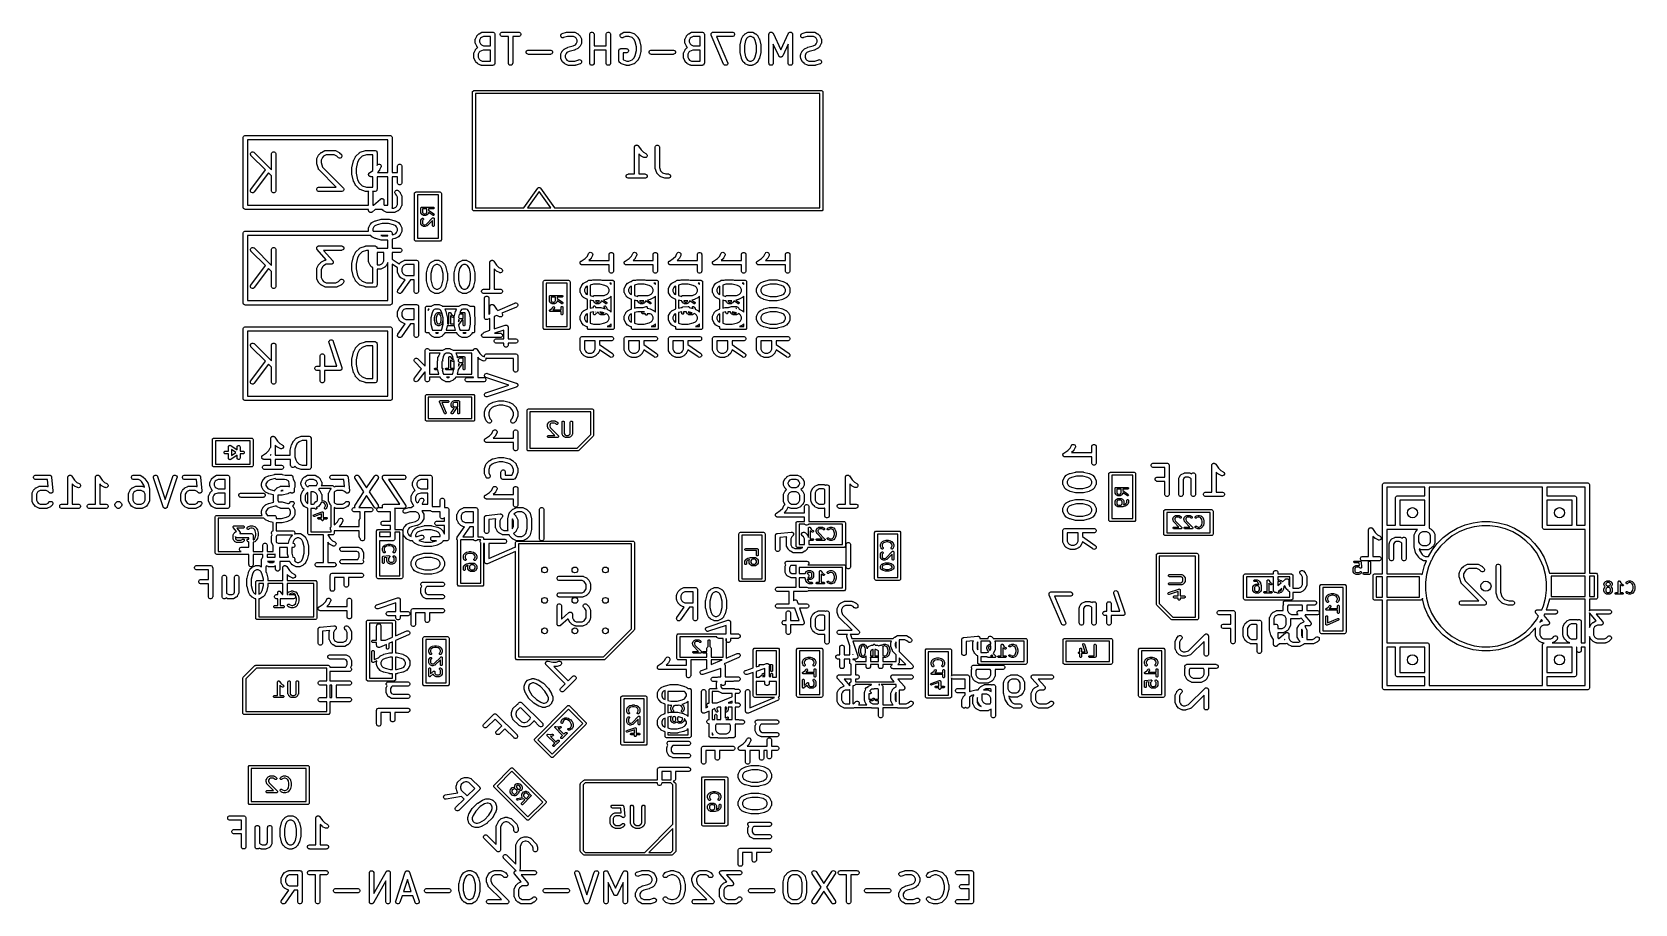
# Model space of a CAD drawing. Extents: x 5.16 to 7.34, y -5.04 to -3.86.
import ezdxf

# ---------------------------------------------------------------- set-up
doc = ezdxf.new("R2010")
doc.units = 0
doc.header["$MEASUREMENT"] = 0
doc.layers.add('BLACK', color=7, linetype='CONTINUOUS')

msp = doc.modelspace()

# ---------------------------------------------------------------- linework, layer by layer
at = {"layer": 'BLACK', "linetype": 'CONTINUOUS'}
for p, q in [((5.7643, -3.8697), (5.7644, -3.8691)), ((5.7643, -3.8734), (5.7643, -3.8697)), ((5.7644, -3.874), (5.7643, -3.8734)), ((5.7644, -3.8689), (5.7646, -3.8683)), ((5.7644, -3.869), (5.7644, -3.8689)), ((5.7644, -3.8691), (5.7644, -3.869)), ((5.7644, -3.8741), (5.7644, -3.874)), ((5.7644, -3.8742), (5.7644, -3.8741)), ((5.7646, -3.8747), (5.7644, -3.8742)), ((5.7646, -3.8683), (5.7665, -3.8646)), ((5.7665, -3.8785), (5.7646, -3.8747)), ((5.7665, -3.8646), (5.7666, -3.8643)), ((5.7666, -3.8787), (5.7665, -3.8785)), ((5.7666, -3.8643), (5.7667, -3.8643)), ((5.7667, -3.8788), (5.7666, -3.8787)), ((5.7667, -3.8642), (5.7668, -3.8641)), ((5.7667, -3.8643), (5.7667, -3.8642)), ((5.7667, -3.8789), (5.7667, -3.8788)), ((5.7668, -3.879), (5.7667, -3.8789)), ((5.7668, -3.8641), (5.7669, -3.864)), ((5.7669, -3.879), (5.7668, -3.879)), ((5.7669, -3.864), (5.767, -3.8638)), ((5.767, -3.8792), (5.7669, -3.879)), ((5.767, -3.8638), (5.7689, -3.8619)), ((5.7689, -3.8619), (5.7691, -3.8618)), ((5.7691, -3.8618), (5.7692, -3.8617)), ((5.7692, -3.8617), (5.7693, -3.8616)), ((5.7693, -3.8616), (5.7694, -3.8616)), ((5.7694, -3.8615), (5.7697, -3.8614)), ((5.7694, -3.8616), (5.7694, -3.8615)), ((5.7697, -3.8614), (5.7734, -3.8595)), ((5.7716, -3.8677), (5.7702, -3.8704)), ((5.7702, -3.8704), (5.7702, -3.8727)), ((5.7702, -3.8727), (5.7716, -3.8754)), ((5.7728, -3.8665), (5.7716, -3.8677)), ((5.7716, -3.8754), (5.7728, -3.8766)), ((5.7754, -3.8651), (5.7728, -3.8665)), ((5.7728, -3.8766), (5.7754, -3.878)), ((5.7734, -3.8595), (5.774, -3.8593)), ((5.774, -3.8593), (5.7741, -3.8593)), ((5.7741, -3.8593), (5.7742, -3.8593)), ((5.7742, -3.8593), (5.7748, -3.8592)), ((5.7748, -3.8592), (5.7879, -3.8592)), ((5.7849, -3.8651), (5.7754, -3.8651)), ((5.7754, -3.878), (5.7849, -3.878)), ((5.7849, -3.878), (5.7849, -3.8651)), ((5.7879, -3.8592), (5.7885, -3.8593)), ((5.7885, -3.8593), (5.7895, -3.8597)), ((5.7895, -3.8597), (5.7903, -3.8605)), ((5.7903, -3.8605), (5.7908, -3.8616)), ((5.7908, -3.8616), (5.7908, -3.8622)), ((5.7908, -3.8622), (5.7908, -3.9015)), ((5.7981, -3.8616), (5.7985, -3.8605)), ((5.7981, -3.8627), (5.7981, -3.8616)), ((5.7985, -3.8638), (5.7981, -3.8627)), ((5.7985, -3.8605), (5.7994, -3.8597)), ((5.7994, -3.8646), (5.7985, -3.8638)), ((5.7994, -3.8597), (5.8004, -3.8593)), ((5.8004, -3.8651), (5.7994, -3.8646)), ((5.8004, -3.8593), (5.801, -3.8592)), ((5.801, -3.8651), (5.8004, -3.8651)), ((5.801, -3.8592), (5.8235, -3.8592)), ((5.8093, -3.8651), (5.801, -3.8651)), ((5.8093, -3.9015), (5.8093, -3.8651)), ((5.8235, -3.8651), (5.8152, -3.8651)), ((5.8152, -3.8651), (5.8152, -3.9015)), ((5.8235, -3.8592), (5.8241, -3.8593)), ((5.8241, -3.8651), (5.8235, -3.8651)), ((5.8241, -3.8593), (5.8251, -3.8597)), ((5.8251, -3.8646), (5.8241, -3.8651)), ((5.8251, -3.8597), (5.826, -3.8605)), ((5.826, -3.8638), (5.8251, -3.8646)), ((5.826, -3.8605), (5.8264, -3.8616)), ((5.8264, -3.8627), (5.826, -3.8638)), ((5.8264, -3.8616), (5.8264, -3.8627)), ((5.8806, -3.8633), (5.8812, -3.8622)), ((5.8806, -3.8644), (5.8806, -3.8633)), ((5.8809, -3.8655), (5.8806, -3.8644)), ((5.8817, -3.8664), (5.8809, -3.8655)), ((5.8812, -3.8622), (5.882, -3.8615)), ((5.8827, -3.8669), (5.8817, -3.8664)), ((5.882, -3.8615), (5.8826, -3.8612)), ((5.8826, -3.8612), (5.8882, -3.8594)), ((5.8839, -3.867), (5.8827, -3.8669)), ((5.8844, -3.8668), (5.8839, -3.867)), ((5.8896, -3.8651), (5.8844, -3.8668)), ((5.8882, -3.8594), (5.8885, -3.8593)), ((5.8885, -3.8593), (5.8885, -3.8593)), ((5.8885, -3.8593), (5.8886, -3.8593)), ((5.8886, -3.8593), (5.8887, -3.8592)), ((5.8887, -3.8592), (5.8888, -3.8592)), ((5.8888, -3.8592), (5.8891, -3.8592)), ((5.8891, -3.8592), (5.8985, -3.8592)), ((5.8978, -3.8651), (5.8896, -3.8651)), ((5.8903, -3.8799), (5.8975, -3.8781)), ((5.8975, -3.8781), (5.9005, -3.8766)), ((5.9005, -3.8665), (5.8978, -3.8651)), ((5.8985, -3.8592), (5.8991, -3.8593)), ((5.8991, -3.8593), (5.8992, -3.8593)), ((5.8992, -3.8593), (5.8993, -3.8593)), ((5.8993, -3.8593), (5.8998, -3.8595)), ((5.8998, -3.8595), (5.9036, -3.8614)), ((5.9017, -3.8677), (5.9005, -3.8665)), ((5.9005, -3.8766), (5.9017, -3.8754)), ((5.903, -3.8704), (5.9017, -3.8677)), ((5.9017, -3.8754), (5.903, -3.8727)), ((5.903, -3.8727), (5.903, -3.8704)), ((5.9036, -3.8614), (5.9038, -3.8615)), ((5.9038, -3.8615), (5.9039, -3.8616)), ((5.9039, -3.8616), (5.904, -3.8616)), ((5.904, -3.8616), (5.904, -3.8617)), ((5.904, -3.8617), (5.9041, -3.8618)), ((5.9041, -3.8618), (5.9043, -3.8619)), ((5.9043, -3.8619), (5.9062, -3.8638)), ((5.9062, -3.8638), (5.9064, -3.864)), ((5.9064, -3.879), (5.9062, -3.8792)), ((5.9064, -3.864), (5.9064, -3.8641)), ((5.9064, -3.8641), (5.9065, -3.8642)), ((5.9065, -3.8789), (5.9064, -3.879)), ((5.9064, -3.879), (5.9064, -3.879)), ((5.9065, -3.8642), (5.9066, -3.8643)), ((5.9066, -3.8788), (5.9065, -3.8789)), ((5.9066, -3.8643), (5.9066, -3.8643)), ((5.9066, -3.8643), (5.9068, -3.8646)), ((5.9068, -3.8785), (5.9066, -3.8787)), ((5.9066, -3.8787), (5.9066, -3.8788)), ((5.9068, -3.8646), (5.9086, -3.8683)), ((5.9086, -3.8747), (5.9068, -3.8785)), ((5.9086, -3.8683), (5.9088, -3.8689)), ((5.9088, -3.8742), (5.9086, -3.8747)), ((5.9088, -3.8689), (5.9088, -3.869)), ((5.9088, -3.869), (5.9089, -3.8691)), ((5.9089, -3.874), (5.9088, -3.8741)), ((5.9088, -3.8741), (5.9088, -3.8742)), ((5.9089, -3.8691), (5.9089, -3.8697)), ((5.9089, -3.8697), (5.9089, -3.8734)), ((5.9089, -3.8734), (5.9089, -3.874)), ((5.9199, -3.8622), (5.92, -3.8616)), ((5.9199, -3.9015), (5.9199, -3.8622)), ((5.92, -3.8616), (5.9204, -3.8605)), ((5.9204, -3.8605), (5.9212, -3.8597)), ((5.9212, -3.8597), (5.9223, -3.8593)), ((5.9223, -3.8593), (5.9234, -3.8593)), ((5.9234, -3.8593), (5.9245, -3.8597)), ((5.9245, -3.8597), (5.9253, -3.8605)), ((5.9253, -3.8605), (5.9258, -3.8616)), ((5.9258, -3.8616), (5.9258, -3.8622)), ((5.9258, -3.8622), (5.9258, -3.878)), ((5.9258, -3.878), (5.9424, -3.878)), ((5.9424, -3.8622), (5.9425, -3.8616)), ((5.9424, -3.878), (5.9424, -3.8622)), ((5.9425, -3.8616), (5.9429, -3.8605)), ((5.9429, -3.8605), (5.9437, -3.8597)), ((5.9437, -3.8597), (5.9448, -3.8593)), ((5.9448, -3.8593), (5.9459, -3.8593)), ((5.9459, -3.8593), (5.947, -3.8597)), ((5.947, -3.8597), (5.9478, -3.8605)), ((5.9478, -3.8605), (5.9483, -3.8616)), ((5.9483, -3.8616), (5.9483, -3.8622)), ((5.9483, -3.8622), (5.9483, -3.9015)), ((5.9612, -3.8637), (5.9615, -3.8626)), ((5.9613, -3.8648), (5.9612, -3.8637)), ((5.9618, -3.8658), (5.9613, -3.8648)), ((5.9615, -3.8626), (5.9623, -3.8617)), ((5.9626, -3.8666), (5.9618, -3.8658)), ((5.9623, -3.8617), (5.9628, -3.8614)), ((5.9637, -3.867), (5.9626, -3.8666)), ((5.9628, -3.8614), (5.9665, -3.8595)), ((5.9649, -3.8669), (5.9637, -3.867)), ((5.9654, -3.8667), (5.9649, -3.8669)), ((5.9686, -3.8651), (5.9654, -3.8667)), ((5.9665, -3.8595), (5.9671, -3.8593)), ((5.9671, -3.8593), (5.9672, -3.8593)), ((5.9672, -3.8593), (5.9673, -3.8593)), ((5.9673, -3.8593), (5.9679, -3.8592)), ((5.9679, -3.8592), (5.9735, -3.8592)), ((5.973, -3.8651), (5.9686, -3.8651)), ((5.9775, -3.8666), (5.973, -3.8651)), ((5.9735, -3.8592), (5.9738, -3.8592)), ((5.9738, -3.8592), (5.9738, -3.8592)), ((5.9738, -3.8592), (5.9739, -3.8593)), ((5.9739, -3.8593), (5.9741, -3.8593)), ((5.9741, -3.8593), (5.9741, -3.8593)), ((5.9741, -3.8593), (5.9744, -3.8594)), ((5.9744, -3.8594), (5.98, -3.8612)), ((5.9804, -3.8695), (5.9775, -3.8666)), ((5.98, -3.8612), (5.9806, -3.8615)), ((5.9819, -3.8726), (5.9804, -3.8695)), ((5.9806, -3.8615), (5.9806, -3.8615)), ((5.9806, -3.8615), (5.9807, -3.8616)), ((5.9807, -3.8616), (5.9812, -3.8619)), ((5.9812, -3.8619), (5.9849, -3.8657)), ((5.9836, -3.8794), (5.9819, -3.8726)), ((5.9849, -3.8657), (5.9851, -3.8659)), ((5.9851, -3.8659), (5.9852, -3.866)), ((5.9852, -3.866), (5.9852, -3.8661)), ((5.9852, -3.8661), (5.9853, -3.8661)), ((5.9853, -3.8661), (5.9853, -3.8662)), ((5.9853, -3.8662), (5.9855, -3.8665)), ((5.9855, -3.8665), (5.9874, -3.8702)), ((5.9874, -3.8702), (5.9874, -3.8703)), ((5.9874, -3.8703), (5.9874, -3.8703)), ((5.9874, -3.8703), (5.9875, -3.8705)), ((5.9875, -3.8705), (5.9876, -3.8708)), ((5.9876, -3.8708), (5.9876, -3.8708)), ((5.9876, -3.8708), (5.9876, -3.8708)), ((5.9876, -3.8708), (5.9895, -3.8783)), ((5.9895, -3.8783), (5.9895, -3.8784)), ((5.9895, -3.8784), (5.9895, -3.8785)), ((5.9895, -3.8785), (5.9895, -3.8787)), ((5.9895, -3.8787), (5.9896, -3.8789)), ((5.9896, -3.8789), (5.9895, -3.8789)), ((5.9895, -3.8789), (5.9896, -3.879)), ((5.9896, -3.879), (5.9896, -3.8847)), ((6.0493, -3.8691), (6.0494, -3.869)), ((6.0493, -3.8697), (6.0493, -3.8691)), ((6.0493, -3.8734), (6.0493, -3.8697)), ((6.0493, -3.874), (6.0493, -3.8734)), ((6.0494, -3.8741), (6.0493, -3.874)), ((6.0494, -3.8689), (6.0496, -3.8683)), ((6.0494, -3.869), (6.0494, -3.8689)), ((6.0494, -3.8742), (6.0494, -3.8741)), ((6.0496, -3.8747), (6.0494, -3.8742)), ((6.0496, -3.8683), (6.0515, -3.8646)), ((6.0515, -3.8785), (6.0496, -3.8747)), ((6.0515, -3.8646), (6.0516, -3.8643)), ((6.0516, -3.8787), (6.0515, -3.8785)), ((6.0516, -3.8643), (6.0517, -3.8642)), ((6.0516, -3.8643), (6.0516, -3.8643)), ((6.0516, -3.8788), (6.0516, -3.8787)), ((6.0517, -3.8789), (6.0516, -3.8788)), ((6.0517, -3.8642), (6.0518, -3.8641)), ((6.0518, -3.879), (6.0517, -3.8789)), ((6.0518, -3.864), (6.052, -3.8638)), ((6.0518, -3.8641), (6.0518, -3.864)), ((6.052, -3.8792), (6.0518, -3.879)), ((6.0518, -3.879), (6.0518, -3.879)), ((6.052, -3.8638), (6.0539, -3.8619)), ((6.0539, -3.8619), (6.0541, -3.8618)), ((6.0541, -3.8618), (6.0542, -3.8617)), ((6.0542, -3.8617), (6.0542, -3.8616)), ((6.0542, -3.8616), (6.0543, -3.8616)), ((6.0543, -3.8616), (6.0544, -3.8615)), ((6.0544, -3.8615), (6.0546, -3.8614)), ((6.0546, -3.8614), (6.0584, -3.8595)), ((6.0565, -3.8677), (6.0552, -3.8704)), ((6.0552, -3.8704), (6.0552, -3.8727)), ((6.0552, -3.8727), (6.0565, -3.8754)), ((6.0577, -3.8665), (6.0565, -3.8677)), ((6.0565, -3.8754), (6.0577, -3.8766)), ((6.0604, -3.8651), (6.0577, -3.8665)), ((6.0577, -3.8766), (6.0604, -3.878)), ((6.0584, -3.8595), (6.0589, -3.8593)), ((6.0589, -3.8593), (6.059, -3.8593)), ((6.059, -3.8593), (6.0591, -3.8593)), ((6.0591, -3.8593), (6.0597, -3.8592)), ((6.0597, -3.8592), (6.0728, -3.8592)), ((6.0699, -3.8651), (6.0604, -3.8651)), ((6.0604, -3.878), (6.0699, -3.878)), ((6.0699, -3.878), (6.0699, -3.8651)), ((6.0728, -3.8592), (6.0734, -3.8593)), ((6.0734, -3.8593), (6.0745, -3.8597)), ((6.0745, -3.8597), (6.0753, -3.8605)), ((6.0753, -3.8605), (6.0757, -3.8616)), ((6.0757, -3.8616), (6.0758, -3.8622)), ((6.0758, -3.8622), (6.0758, -3.9015)), ((6.0849, -3.8616), (6.0852, -3.8611)), ((6.0849, -3.8622), (6.0849, -3.8616)), ((6.0849, -3.8616), (6.0849, -3.8616)), ((6.0849, -3.8616), (6.0849, -3.8616)), ((6.0849, -3.8627), (6.0849, -3.8622)), ((6.0849, -3.8628), (6.0849, -3.8627)), ((6.0851, -3.8633), (6.0849, -3.8628)), ((6.0849, -3.8628), (6.0849, -3.8628)), ((6.102, -3.9027), (6.0851, -3.8633)), ((6.0852, -3.8611), (6.0854, -3.8605)), ((6.0854, -3.8605), (6.0858, -3.8601)), ((6.0854, -3.8605), (6.0854, -3.8605)), ((6.0854, -3.8605), (6.0854, -3.8605)), ((6.0858, -3.8601), (6.0862, -3.8597)), ((6.0862, -3.8597), (6.0867, -3.8595)), ((6.0862, -3.8597), (6.0862, -3.8597)), ((6.0862, -3.8597), (6.0862, -3.8597)), ((6.0867, -3.8595), (6.0872, -3.8593)), ((6.0872, -3.8593), (6.0872, -3.8593)), ((6.0872, -3.8593), (6.0873, -3.8593)), ((6.0873, -3.8593), (6.0878, -3.8592)), ((6.0878, -3.8592), (6.1141, -3.8592)), ((6.1141, -3.8651), (6.0923, -3.8651)), ((6.0923, -3.8651), (6.1074, -3.9004)), ((6.1141, -3.8592), (6.1147, -3.8593)), ((6.1147, -3.8651), (6.1141, -3.8651)), ((6.1147, -3.8593), (6.1157, -3.8597)), ((6.1157, -3.8646), (6.1147, -3.8651)), ((6.1157, -3.8597), (6.1165, -3.8605)), ((6.1165, -3.8638), (6.1157, -3.8646)), ((6.1165, -3.8605), (6.117, -3.8616)), ((6.117, -3.8627), (6.1165, -3.8638)), ((6.117, -3.8616), (6.117, -3.8627)), ((6.1243, -3.8764), (6.1262, -3.8689)), ((6.1243, -3.8765), (6.1243, -3.8764)), ((6.1243, -3.8766), (6.1243, -3.8765)), ((6.1243, -3.8768), (6.1243, -3.8766)), ((6.1243, -3.877), (6.1243, -3.8768)), ((6.1243, -3.8771), (6.1243, -3.877)), ((6.1243, -3.8772), (6.1243, -3.8771)), ((6.1243, -3.8865), (6.1243, -3.8772)), ((6.1262, -3.8689), (6.1263, -3.8686)), ((6.1262, -3.8689), (6.1262, -3.8689)), ((6.1262, -3.8689), (6.1262, -3.8689)), ((6.1263, -3.8686), (6.1264, -3.8684)), ((6.1264, -3.8683), (6.1283, -3.8646)), ((6.1264, -3.8684), (6.1264, -3.8683)), ((6.1264, -3.8684), (6.1264, -3.8684)), ((6.1283, -3.8646), (6.1285, -3.8643)), ((6.1285, -3.8643), (6.1286, -3.8642)), ((6.1285, -3.8643), (6.1285, -3.8643)), ((6.1286, -3.8641), (6.1287, -3.864)), ((6.1286, -3.8642), (6.1286, -3.8641)), ((6.1287, -3.864), (6.1289, -3.8638)), ((6.1289, -3.8638), (6.1307, -3.8619)), ((6.1319, -3.8707), (6.1302, -3.8775)), ((6.1302, -3.8775), (6.1302, -3.8862)), ((6.1307, -3.8619), (6.131, -3.8618)), ((6.131, -3.8617), (6.1311, -3.8616)), ((6.131, -3.8618), (6.131, -3.8617)), ((6.1311, -3.8616), (6.1312, -3.8616)), ((6.1312, -3.8616), (6.1313, -3.8615)), ((6.1313, -3.8615), (6.1315, -3.8614)), ((6.1315, -3.8614), (6.1353, -3.8595)), ((6.1334, -3.8677), (6.1319, -3.8707)), ((6.1346, -3.8665), (6.1334, -3.8677)), ((6.1373, -3.8651), (6.1346, -3.8665)), ((6.1353, -3.8595), (6.1358, -3.8593)), ((6.1358, -3.8593), (6.1359, -3.8593)), ((6.1359, -3.8593), (6.136, -3.8593)), ((6.136, -3.8593), (6.1366, -3.8592)), ((6.1366, -3.8592), (6.1403, -3.8592)), ((6.1396, -3.8651), (6.1373, -3.8651)), ((6.1423, -3.8665), (6.1396, -3.8651)), ((6.1403, -3.8592), (6.1409, -3.8593)), ((6.1409, -3.8593), (6.141, -3.8593)), ((6.141, -3.8593), (6.1411, -3.8593)), ((6.1411, -3.8593), (6.1417, -3.8595)), ((6.1417, -3.8595), (6.1454, -3.8614)), ((6.1435, -3.8677), (6.1423, -3.8665)), ((6.145, -3.8707), (6.1435, -3.8677)), ((6.1468, -3.8775), (6.145, -3.8707)), ((6.1454, -3.8614), (6.1457, -3.8615)), ((6.1457, -3.8615), (6.1457, -3.8616)), ((6.1457, -3.8616), (6.1458, -3.8616)), ((6.1458, -3.8616), (6.1459, -3.8617)), ((6.1459, -3.8617), (6.1459, -3.8618)), ((6.1459, -3.8618), (6.1462, -3.8619)), ((6.1462, -3.8619), (6.148, -3.8638)), ((6.1468, -3.8862), (6.1468, -3.8775)), ((6.148, -3.8638), (6.1482, -3.864)), ((6.1482, -3.864), (6.1483, -3.8641)), ((6.1483, -3.8641), (6.1483, -3.8642)), ((6.1483, -3.8642), (6.1484, -3.8643)), ((6.1484, -3.8643), (6.1484, -3.8643)), ((6.1484, -3.8643), (6.1486, -3.8646)), ((6.1486, -3.8646), (6.1505, -3.8683)), ((6.1505, -3.8683), (6.1505, -3.8684)), ((6.1505, -3.8684), (6.1505, -3.8684)), ((6.1505, -3.8684), (6.1506, -3.8686)), ((6.1506, -3.8686), (6.1507, -3.8689)), ((6.1507, -3.8689), (6.1507, -3.8689)), ((6.1507, -3.8689), (6.1507, -3.8689)), ((6.1507, -3.8689), (6.1526, -3.8764)), ((6.1526, -3.8764), (6.1526, -3.8765)), ((6.1526, -3.8765), (6.1526, -3.8766)), ((6.1526, -3.8766), (6.1526, -3.8768)), ((6.1526, -3.8768), (6.1527, -3.877)), ((6.1527, -3.877), (6.1526, -3.8771)), ((6.1526, -3.8771), (6.1527, -3.8772)), ((6.1527, -3.8772), (6.1527, -3.8865)), ((6.1636, -3.8622), (6.1637, -3.8618)), ((6.1636, -3.9015), (6.1636, -3.8622)), ((6.1637, -3.8616), (6.1639, -3.8611)), ((6.1637, -3.8617), (6.1637, -3.8616)), ((6.1637, -3.8618), (6.1637, -3.8617)), ((6.1637, -3.8617), (6.1637, -3.8617)), ((6.1639, -3.8611), (6.1641, -3.8606)), ((6.1641, -3.8605), (6.1645, -3.8602)), ((6.1641, -3.8606), (6.1641, -3.8605)), ((6.1641, -3.8606), (6.1641, -3.8606)), ((6.1645, -3.8602), (6.1648, -3.8598)), ((6.1648, -3.8598), (6.1649, -3.8597)), ((6.1649, -3.8597), (6.1654, -3.8595)), ((6.1649, -3.8597), (6.1649, -3.8597)), ((6.1654, -3.8595), (6.1659, -3.8593)), ((6.1659, -3.8593), (6.1659, -3.8593)), ((6.1659, -3.8593), (6.166, -3.8593)), ((6.166, -3.8593), (6.1665, -3.8593)), ((6.1665, -3.8593), (6.167, -3.8592)), ((6.167, -3.8592), (6.1671, -3.8593)), ((6.1671, -3.8593), (6.1672, -3.8593)), ((6.1672, -3.8593), (6.1676, -3.8595)), ((6.1676, -3.8595), (6.1681, -3.8596)), ((6.1681, -3.8596), (6.1682, -3.8597)), ((6.1682, -3.8597), (6.1682, -3.8597)), ((6.1682, -3.8597), (6.1686, -3.8601)), ((6.1686, -3.8601), (6.169, -3.8604)), ((6.169, -3.8604), (6.169, -3.8605)), ((6.169, -3.8605), (6.169, -3.8605)), ((6.169, -3.8605), (6.1691, -3.8606)), ((6.1691, -3.8606), (6.1693, -3.8609)), ((6.1693, -3.8609), (6.1797, -3.8833)), ((6.177, -3.8915), (6.1695, -3.8755)), ((6.1695, -3.8755), (6.1695, -3.9015)), ((6.1797, -3.8833), (6.1901, -3.8609)), ((6.1899, -3.8755), (6.1824, -3.8915)), ((6.1899, -3.9015), (6.1899, -3.8755)), ((6.1901, -3.8609), (6.1903, -3.8606)), ((6.1903, -3.8606), (6.1904, -3.8605)), ((6.1904, -3.8604), (6.1908, -3.8601)), ((6.1904, -3.8605), (6.1904, -3.8604)), ((6.1904, -3.8605), (6.1904, -3.8605)), ((6.1908, -3.8601), (6.1912, -3.8597)), ((6.1912, -3.8597), (6.1913, -3.8596)), ((6.1912, -3.8597), (6.1912, -3.8597)), ((6.1913, -3.8596), (6.1918, -3.8595)), ((6.1918, -3.8595), (6.1922, -3.8593)), ((6.1922, -3.8593), (6.1923, -3.8593)), ((6.1923, -3.8593), (6.1924, -3.8592)), ((6.1924, -3.8592), (6.1929, -3.8593)), ((6.1929, -3.8593), (6.1934, -3.8593)), ((6.1934, -3.8593), (6.1935, -3.8593)), ((6.1935, -3.8593), (6.1935, -3.8593)), ((6.1935, -3.8593), (6.194, -3.8595)), ((6.194, -3.8595), (6.1945, -3.8597)), ((6.1945, -3.8597), (6.1945, -3.8597)), ((6.1945, -3.8597), (6.1946, -3.8598)), ((6.1946, -3.8598), (6.1949, -3.8602)), ((6.1949, -3.8602), (6.1953, -3.8605)), ((6.1953, -3.8605), (6.1953, -3.8606)), ((6.1953, -3.8606), (6.1954, -3.8606)), ((6.1954, -3.8606), (6.1955, -3.8611)), ((6.1955, -3.8611), (6.1957, -3.8616)), ((6.1957, -3.8616), (6.1957, -3.8617)), ((6.1957, -3.8617), (6.1957, -3.8617)), ((6.1957, -3.8617), (6.1957, -3.8618)), ((6.1957, -3.8618), (6.1958, -3.8622)), ((6.1958, -3.8622), (6.1958, -3.9015)), ((6.2068, -3.8644), (6.2069, -3.8633)), ((6.2071, -3.8655), (6.2068, -3.8644)), ((6.2069, -3.8633), (6.2074, -3.8622)), ((6.2079, -3.8664), (6.2071, -3.8655)), ((6.2074, -3.8622), (6.2082, -3.8615)), ((6.2089, -3.8669), (6.2079, -3.8664)), ((6.2082, -3.8615), (6.2088, -3.8612)), ((6.2088, -3.8612), (6.2144, -3.8594)), ((6.2101, -3.867), (6.2089, -3.8669)), ((6.2106, -3.8668), (6.2101, -3.867)), ((6.2158, -3.8651), (6.2106, -3.8668)), ((6.2144, -3.8594), (6.2147, -3.8593)), ((6.2147, -3.8593), (6.2147, -3.8593)), ((6.2147, -3.8593), (6.2149, -3.8593)), ((6.2149, -3.8593), (6.215, -3.8592)), ((6.215, -3.8592), (6.215, -3.8592)), ((6.215, -3.8592), (6.2153, -3.8592)), ((6.2153, -3.8592), (6.2247, -3.8592)), ((6.224, -3.8651), (6.2158, -3.8651)), ((6.2165, -3.8799), (6.2237, -3.8781)), ((6.2237, -3.8781), (6.2267, -3.8766)), ((6.2267, -3.8665), (6.224, -3.8651)), ((6.2247, -3.8592), (6.2253, -3.8593)), ((6.2253, -3.8593), (6.2254, -3.8593)), ((6.2254, -3.8593), (6.2255, -3.8593)), ((6.2255, -3.8593), (6.226, -3.8595)), ((6.226, -3.8595), (6.2298, -3.8614)), ((6.2279, -3.8677), (6.2267, -3.8665)), ((6.2267, -3.8766), (6.2279, -3.8754)), ((6.2292, -3.8704), (6.2279, -3.8677)), ((6.2279, -3.8754), (6.2292, -3.8727)), ((6.2292, -3.8727), (6.2292, -3.8704)), ((6.2298, -3.8614), (6.23, -3.8615)), ((6.23, -3.8615), (6.2301, -3.8616)), ((6.2301, -3.8616), (6.2302, -3.8616)), ((6.2302, -3.8616), (6.2303, -3.8617)), ((6.2303, -3.8617), (6.2303, -3.8618)), ((6.2303, -3.8618), (6.2305, -3.8619)), ((6.2305, -3.8619), (6.2324, -3.8638)), ((6.2324, -3.8638), (6.2326, -3.864)), ((6.2326, -3.879), (6.2324, -3.8792)), ((6.2326, -3.864), (6.2327, -3.8641)), ((6.2327, -3.879), (6.2326, -3.879)), ((6.2327, -3.8641), (6.2327, -3.8642)), ((6.2327, -3.8642), (6.2328, -3.8643)), ((6.2328, -3.8788), (6.2327, -3.8789)), ((6.2327, -3.8789), (6.2327, -3.879)), ((6.2328, -3.8643), (6.2328, -3.8643)), ((6.2328, -3.8643), (6.233, -3.8646)), ((6.233, -3.8785), (6.2328, -3.8787)), ((6.2328, -3.8787), (6.2328, -3.8788)), ((6.233, -3.8646), (6.2348, -3.8683)), ((6.2348, -3.8747), (6.233, -3.8785)), ((6.2348, -3.8683), (6.235, -3.8689)), ((6.235, -3.8742), (6.2348, -3.8747)), ((6.235, -3.8689), (6.2351, -3.869)), ((6.2351, -3.8741), (6.235, -3.8742)), ((6.2351, -3.869), (6.2351, -3.8691)), ((6.2351, -3.8691), (6.2351, -3.8697)), ((6.2351, -3.8697), (6.2351, -3.8734)), ((6.2351, -3.8734), (6.2351, -3.874)), ((6.2351, -3.874), (6.2351, -3.8741)), ((5.7624, -3.8884), (5.7625, -3.8878)), ((5.7624, -3.894), (5.7624, -3.8884)), ((5.7625, -3.8946), (5.7624, -3.894)), ((5.7625, -3.8876), (5.7627, -3.8871)), ((5.7625, -3.8877), (5.7625, -3.8876)), ((5.7625, -3.8878), (5.7625, -3.8877)), ((5.7625, -3.8947), (5.7625, -3.8946)), ((5.7625, -3.8948), (5.7625, -3.8947)), ((5.7627, -3.8953), (5.7625, -3.8948)), ((5.7627, -3.8871), (5.7646, -3.8833)), ((5.7646, -3.8991), (5.7627, -3.8953)), ((5.7646, -3.8833), (5.7648, -3.8831)), ((5.7648, -3.8993), (5.7646, -3.8991)), ((5.7648, -3.883), (5.7649, -3.8829)), ((5.7648, -3.8831), (5.7648, -3.883)), ((5.7648, -3.8994), (5.7648, -3.8993)), ((5.7649, -3.8995), (5.7648, -3.8994)), ((5.7649, -3.8829), (5.7649, -3.8828)), ((5.7649, -3.8828), (5.765, -3.8828)), ((5.7649, -3.8996), (5.7649, -3.8995)), ((5.765, -3.8996), (5.7649, -3.8996)), ((5.765, -3.8828), (5.7652, -3.8826)), ((5.7652, -3.8999), (5.765, -3.8996)), ((5.7652, -3.8826), (5.767, -3.8807)), ((5.767, -3.9017), (5.7652, -3.8999)), ((5.7679, -3.8801), (5.767, -3.8792)), ((5.767, -3.8807), (5.7675, -3.8803)), ((5.7675, -3.8803), (5.7676, -3.8803)), ((5.7676, -3.8803), (5.7677, -3.8802)), ((5.7677, -3.8802), (5.7679, -3.8801)), ((5.7697, -3.8864), (5.7683, -3.8891)), ((5.7683, -3.8891), (5.7683, -3.8933)), ((5.7683, -3.8933), (5.7697, -3.896)), ((5.7707, -3.8854), (5.7697, -3.8864)), ((5.7697, -3.896), (5.7709, -3.8972)), ((5.7752, -3.8839), (5.7707, -3.8854)), ((5.7709, -3.8972), (5.7736, -3.8986)), ((5.7736, -3.8986), (5.7849, -3.8986)), ((5.7849, -3.8839), (5.7752, -3.8839)), ((5.7849, -3.8986), (5.7849, -3.8839)), ((5.8337, -3.886), (5.8342, -3.8849)), ((5.8337, -3.8871), (5.8337, -3.886)), ((5.8342, -3.8882), (5.8337, -3.8871)), ((5.8342, -3.8849), (5.835, -3.8841)), ((5.835, -3.889), (5.8342, -3.8882)), ((5.835, -3.8841), (5.836, -3.8836)), ((5.836, -3.8894), (5.835, -3.889)), ((5.836, -3.8836), (5.8366, -3.8836)), ((5.8366, -3.8895), (5.836, -3.8894)), ((5.8366, -3.8836), (5.8666, -3.8836)), ((5.8666, -3.8895), (5.8366, -3.8895)), ((5.8666, -3.8836), (5.8672, -3.8836)), ((5.8672, -3.8894), (5.8666, -3.8895)), ((5.8672, -3.8836), (5.8683, -3.8841)), ((5.8683, -3.889), (5.8672, -3.8894)), ((5.8683, -3.8841), (5.8691, -3.8849)), ((5.8691, -3.8882), (5.8683, -3.889)), ((5.8691, -3.8849), (5.8695, -3.886)), ((5.8695, -3.8871), (5.8691, -3.8882)), ((5.8695, -3.886), (5.8695, -3.8871)), ((5.8805, -3.8903), (5.8806, -3.8897)), ((5.8805, -3.894), (5.8805, -3.8903)), ((5.8806, -3.8946), (5.8805, -3.894)), ((5.8806, -3.8895), (5.8808, -3.889)), ((5.8806, -3.8896), (5.8806, -3.8895)), ((5.8806, -3.8897), (5.8806, -3.8896)), ((5.8806, -3.8947), (5.8806, -3.8946)), ((5.8806, -3.8948), (5.8806, -3.8947)), ((5.8808, -3.8953), (5.8806, -3.8948)), ((5.8808, -3.889), (5.8827, -3.8852)), ((5.8827, -3.8991), (5.8808, -3.8953)), ((5.8827, -3.8852), (5.8829, -3.885)), ((5.8829, -3.8993), (5.8827, -3.8991)), ((5.8829, -3.8849), (5.883, -3.8848)), ((5.8829, -3.885), (5.8829, -3.8849)), ((5.8829, -3.8994), (5.8829, -3.8993)), ((5.883, -3.8995), (5.8829, -3.8994)), ((5.883, -3.8848), (5.883, -3.8847)), ((5.883, -3.8847), (5.8831, -3.8847)), ((5.883, -3.8996), (5.883, -3.8995)), ((5.8831, -3.8996), (5.883, -3.8996)), ((5.8831, -3.8847), (5.8833, -3.8844)), ((5.8833, -3.8999), (5.8831, -3.8996)), ((5.8833, -3.8844), (5.8852, -3.8826)), ((5.8852, -3.9017), (5.8833, -3.8999)), ((5.8852, -3.8826), (5.8854, -3.8824)), ((5.8854, -3.8824), (5.8854, -3.8823)), ((5.8854, -3.8823), (5.8855, -3.8823)), ((5.8855, -3.8823), (5.8856, -3.8822)), ((5.8856, -3.8822), (5.8857, -3.8822)), ((5.8857, -3.8822), (5.8859, -3.882)), ((5.8859, -3.882), (5.8897, -3.8801)), ((5.8878, -3.8883), (5.8864, -3.891)), ((5.8864, -3.891), (5.8864, -3.8933)), ((5.8864, -3.8933), (5.8878, -3.896)), ((5.889, -3.8871), (5.8878, -3.8883)), ((5.8878, -3.896), (5.889, -3.8972)), ((5.892, -3.8856), (5.889, -3.8871)), ((5.889, -3.8972), (5.8917, -3.8986)), ((5.8897, -3.8801), (5.89, -3.88)), ((5.8897, -3.8801), (5.8897, -3.8801)), ((5.8897, -3.8801), (5.8897, -3.8801)), ((5.89, -3.88), (5.8902, -3.8799)), ((5.8902, -3.8799), (5.8902, -3.8799)), ((5.8902, -3.8799), (5.8903, -3.8799)), ((5.8917, -3.8986), (5.8999, -3.8986)), ((5.8992, -3.8838), (5.892, -3.8856)), ((5.8993, -3.8838), (5.8992, -3.8838)), ((5.8992, -3.8838), (5.8992, -3.8838)), ((5.8995, -3.8837), (5.8993, -3.8838)), ((5.8997, -3.8836), (5.8995, -3.8837)), ((5.8998, -3.8836), (5.8997, -3.8836)), ((5.9036, -3.8817), (5.8998, -3.8835)), ((5.8998, -3.8835), (5.8998, -3.8836)), ((5.8999, -3.8986), (5.9051, -3.8969)), ((5.9038, -3.8815), (5.9036, -3.8817)), ((5.9039, -3.8815), (5.9038, -3.8815)), ((5.904, -3.8814), (5.9039, -3.8815)), ((5.9041, -3.8813), (5.904, -3.8814)), ((5.904, -3.8814), (5.904, -3.8814)), ((5.9043, -3.8811), (5.9041, -3.8813)), ((5.9062, -3.8792), (5.9043, -3.8811)), ((5.9051, -3.8969), (5.9056, -3.8967)), ((5.9056, -3.8967), (5.9068, -3.8968)), ((5.9068, -3.8968), (5.9078, -3.8973)), ((5.9078, -3.8973), (5.9086, -3.8982)), ((5.9088, -3.9004), (5.9083, -3.9015)), ((5.9086, -3.8982), (5.9089, -3.8993)), ((5.9089, -3.8993), (5.9088, -3.9004)), ((5.9424, -3.8839), (5.9258, -3.8839)), ((5.9258, -3.8839), (5.9258, -3.9015)), ((5.9424, -3.9015), (5.9424, -3.8839)), ((5.9593, -3.8841), (5.9598, -3.883)), ((5.9593, -3.8847), (5.9593, -3.8841)), ((5.9593, -3.8978), (5.9593, -3.8847)), ((5.9593, -3.8984), (5.9593, -3.8978)), ((5.9595, -3.8987), (5.9593, -3.8984)), ((5.9598, -3.8994), (5.9595, -3.8987)), ((5.9598, -3.883), (5.9606, -3.8822)), ((5.9601, -3.8999), (5.9598, -3.8994)), ((5.962, -3.9017), (5.9601, -3.8999)), ((5.9606, -3.8822), (5.9617, -3.8818)), ((5.9617, -3.8818), (5.9622, -3.8817)), ((5.9622, -3.8817), (5.9697, -3.8817)), ((5.9697, -3.8876), (5.9652, -3.8876)), ((5.9652, -3.8876), (5.9652, -3.8966)), ((5.9652, -3.8966), (5.9657, -3.8971)), ((5.9657, -3.8971), (5.9702, -3.8986)), ((5.9697, -3.8817), (5.9703, -3.8818)), ((5.9703, -3.8876), (5.9697, -3.8876)), ((5.9702, -3.8986), (5.973, -3.8986)), ((5.9703, -3.8818), (5.9714, -3.8822)), ((5.9714, -3.8871), (5.9703, -3.8876)), ((5.9714, -3.8822), (5.9722, -3.883)), ((5.9722, -3.8863), (5.9714, -3.8871)), ((5.9722, -3.883), (5.9726, -3.8841)), ((5.9726, -3.8852), (5.9722, -3.8863)), ((5.9726, -3.8841), (5.9726, -3.8852)), ((5.973, -3.8986), (5.9775, -3.8971)), ((5.9775, -3.8971), (5.9804, -3.8942)), ((5.9804, -3.8942), (5.9819, -3.8911)), ((5.9849, -3.898), (5.9812, -3.9017)), ((5.9819, -3.8911), (5.9836, -3.8843)), ((5.9836, -3.8843), (5.9836, -3.8794)), ((5.9851, -3.8978), (5.9849, -3.898)), ((5.9852, -3.8977), (5.9851, -3.8978)), ((5.9853, -3.8975), (5.9852, -3.8976)), ((5.9852, -3.8976), (5.9852, -3.8977)), ((5.9855, -3.8972), (5.9853, -3.8975)), ((5.9853, -3.8975), (5.9853, -3.8975)), ((5.9874, -3.8935), (5.9855, -3.8972)), ((5.9875, -3.8932), (5.9874, -3.8934)), ((5.9874, -3.8934), (5.9874, -3.8934)), ((5.9874, -3.8934), (5.9874, -3.8935)), ((5.9876, -3.8929), (5.9875, -3.8932)), ((5.9895, -3.8854), (5.9876, -3.8929)), ((5.9876, -3.8929), (5.9876, -3.8929)), ((5.9876, -3.8929), (5.9876, -3.8929)), ((5.9896, -3.8847), (5.9895, -3.8848)), ((5.9895, -3.8848), (5.9896, -3.8848)), ((5.9896, -3.8848), (5.9895, -3.885)), ((5.9895, -3.885), (5.9895, -3.8852)), ((5.9895, -3.8852), (5.9895, -3.8853)), ((5.9895, -3.8853), (5.9895, -3.8854)), ((6.0006, -3.886), (6.001, -3.8849)), ((6.0006, -3.8871), (6.0006, -3.886)), ((6.001, -3.8882), (6.0006, -3.8871)), ((6.001, -3.8849), (6.0018, -3.8841)), ((6.0018, -3.889), (6.001, -3.8882)), ((6.0018, -3.8841), (6.0029, -3.8836)), ((6.0029, -3.8894), (6.0018, -3.889)), ((6.0029, -3.8836), (6.0035, -3.8836)), ((6.0035, -3.8895), (6.0029, -3.8894)), ((6.0035, -3.8836), (6.0335, -3.8836)), ((6.0335, -3.8895), (6.0035, -3.8895)), ((6.0335, -3.8836), (6.034, -3.8836)), ((6.034, -3.8894), (6.0335, -3.8895)), ((6.034, -3.8836), (6.0351, -3.8841)), ((6.0351, -3.889), (6.034, -3.8894)), ((6.0351, -3.8841), (6.0359, -3.8849)), ((6.0359, -3.8882), (6.0351, -3.889)), ((6.0359, -3.8849), (6.0364, -3.886)), ((6.0364, -3.8871), (6.0359, -3.8882)), ((6.0364, -3.886), (6.0364, -3.8871)), ((6.0474, -3.8878), (6.0475, -3.8877)), ((6.0474, -3.8884), (6.0474, -3.8878)), ((6.0474, -3.894), (6.0474, -3.8884)), ((6.0474, -3.8946), (6.0474, -3.894)), ((6.0475, -3.8947), (6.0474, -3.8946)), ((6.0475, -3.8876), (6.0477, -3.8871)), ((6.0475, -3.8877), (6.0475, -3.8876)), ((6.0475, -3.8948), (6.0475, -3.8947)), ((6.0477, -3.8953), (6.0475, -3.8948)), ((6.0477, -3.8871), (6.0496, -3.8833)), ((6.0496, -3.8991), (6.0477, -3.8953)), ((6.0496, -3.8833), (6.0497, -3.8831)), ((6.0497, -3.8993), (6.0496, -3.8991)), ((6.0497, -3.8831), (6.0498, -3.883)), ((6.0498, -3.8994), (6.0497, -3.8993)), ((6.0498, -3.8829), (6.0499, -3.8828)), ((6.0498, -3.883), (6.0498, -3.8829)), ((6.0498, -3.8995), (6.0498, -3.8994)), ((6.0499, -3.8996), (6.0498, -3.8995)), ((6.0499, -3.8828), (6.0501, -3.8826)), ((6.0499, -3.8828), (6.0499, -3.8828)), ((6.0501, -3.8999), (6.0499, -3.8996)), ((6.0499, -3.8996), (6.0499, -3.8996)), ((6.0501, -3.8826), (6.052, -3.8807)), ((6.052, -3.9017), (6.0501, -3.8999)), ((6.0529, -3.8801), (6.052, -3.8792)), ((6.052, -3.8807), (6.0525, -3.8803)), ((6.0525, -3.8803), (6.0526, -3.8803)), ((6.0526, -3.8802), (6.0529, -3.8801)), ((6.0526, -3.8803), (6.0526, -3.8802)), ((6.0546, -3.8864), (6.0533, -3.8891)), ((6.0533, -3.8891), (6.0533, -3.8933)), ((6.0533, -3.8933), (6.0546, -3.896)), ((6.0557, -3.8854), (6.0546, -3.8864)), ((6.0546, -3.896), (6.0558, -3.8972)), ((6.0602, -3.8839), (6.0557, -3.8854)), ((6.0558, -3.8972), (6.0585, -3.8986)), ((6.0585, -3.8986), (6.0699, -3.8986)), ((6.0699, -3.8839), (6.0602, -3.8839)), ((6.0699, -3.8986), (6.0699, -3.8839)), ((6.1074, -3.9004), (6.1076, -3.9009)), ((6.1076, -3.9009), (6.1076, -3.9021)), ((6.1243, -3.8866), (6.1243, -3.8865)), ((6.1243, -3.8867), (6.1243, -3.8866)), ((6.1243, -3.8869), (6.1243, -3.8867)), ((6.1243, -3.8871), (6.1243, -3.8869)), ((6.1243, -3.8872), (6.1243, -3.8871)), ((6.1243, -3.8871), (6.1243, -3.8871)), ((6.1262, -3.8947), (6.1243, -3.8872)), ((6.1262, -3.8948), (6.1262, -3.8947)), ((6.1263, -3.895), (6.1262, -3.8948)), ((6.1262, -3.8948), (6.1262, -3.8948)), ((6.1264, -3.8953), (6.1263, -3.895)), ((6.1283, -3.8991), (6.1264, -3.8953)), ((6.1264, -3.8953), (6.1264, -3.8953)), ((6.1264, -3.8953), (6.1264, -3.8953)), ((6.1285, -3.8993), (6.1283, -3.8991)), ((6.1285, -3.8994), (6.1285, -3.8993)), ((6.1286, -3.8995), (6.1285, -3.8994)), ((6.1286, -3.8996), (6.1286, -3.8995)), ((6.1287, -3.8996), (6.1286, -3.8996)), ((6.1289, -3.8999), (6.1287, -3.8996)), ((6.1307, -3.9017), (6.1289, -3.8999)), ((6.1302, -3.8862), (6.1319, -3.893)), ((6.1319, -3.893), (6.1334, -3.896)), ((6.1334, -3.896), (6.1346, -3.8972)), ((6.1346, -3.8972), (6.1373, -3.8986)), ((6.1373, -3.8986), (6.1396, -3.8986)), ((6.1396, -3.8986), (6.1423, -3.8972)), ((6.1423, -3.8972), (6.1435, -3.896)), ((6.1435, -3.896), (6.145, -3.893)), ((6.145, -3.893), (6.1468, -3.8862)), ((6.148, -3.8999), (6.1462, -3.9017)), ((6.1482, -3.8996), (6.148, -3.8999)), ((6.1483, -3.8996), (6.1482, -3.8996)), ((6.1484, -3.8994), (6.1483, -3.8995)), ((6.1483, -3.8995), (6.1483, -3.8996)), ((6.1486, -3.8991), (6.1484, -3.8993)), ((6.1484, -3.8993), (6.1484, -3.8994)), ((6.1505, -3.8953), (6.1486, -3.8991)), ((6.1506, -3.895), (6.1505, -3.8953)), ((6.1505, -3.8953), (6.1505, -3.8953)), ((6.1505, -3.8953), (6.1505, -3.8953)), ((6.1507, -3.8948), (6.1506, -3.895)), ((6.1526, -3.8872), (6.1507, -3.8947)), ((6.1507, -3.8947), (6.1507, -3.8948)), ((6.1507, -3.8948), (6.1507, -3.8948)), ((6.1527, -3.8865), (6.1526, -3.8866)), ((6.1526, -3.8866), (6.1527, -3.8867)), ((6.1527, -3.8867), (6.1526, -3.8869)), ((6.1526, -3.8869), (6.1526, -3.8871)), ((6.1526, -3.8871), (6.1526, -3.8871)), ((6.1526, -3.8871), (6.1526, -3.8872)), ((6.1772, -3.8917), (6.177, -3.8915)), ((6.1772, -3.8918), (6.1772, -3.8917)), ((6.1772, -3.8919), (6.1772, -3.8918)), ((6.1773, -3.892), (6.1772, -3.8919)), ((6.1777, -3.8923), (6.1773, -3.892)), ((6.178, -3.8927), (6.1777, -3.8923)), ((6.1781, -3.8927), (6.178, -3.8927)), ((6.1782, -3.8928), (6.1781, -3.8927)), ((6.1786, -3.893), (6.1782, -3.8928)), ((6.179, -3.8931), (6.1786, -3.893)), ((6.1791, -3.8932), (6.179, -3.8931)), ((6.1793, -3.8932), (6.1791, -3.8932)), ((6.1797, -3.8932), (6.1793, -3.8932)), ((6.1802, -3.8932), (6.1797, -3.8932)), ((6.1803, -3.8932), (6.1802, -3.8932)), ((6.1804, -3.8931), (6.1803, -3.8932)), ((6.1808, -3.893), (6.1804, -3.8931)), ((6.1812, -3.8928), (6.1808, -3.893)), ((6.1813, -3.8927), (6.1812, -3.8928)), ((6.1814, -3.8927), (6.1813, -3.8927)), ((6.1818, -3.8923), (6.1814, -3.8927)), ((6.1821, -3.892), (6.1818, -3.8923)), ((6.1822, -3.8919), (6.1821, -3.892)), ((6.1823, -3.8917), (6.1822, -3.8918)), ((6.1822, -3.8918), (6.1822, -3.8919)), ((6.1824, -3.8915), (6.1823, -3.8917)), ((6.2067, -3.8903), (6.2068, -3.8897)), ((6.2067, -3.894), (6.2067, -3.8903)), ((6.2068, -3.8946), (6.2067, -3.894)), ((6.2068, -3.8896), (6.2069, -3.8895)), ((6.2068, -3.8897), (6.2068, -3.8896)), ((6.2068, -3.8947), (6.2068, -3.8946)), ((6.2069, -3.8948), (6.2068, -3.8947)), ((6.2069, -3.8895), (6.2071, -3.889)), ((6.2071, -3.8953), (6.2069, -3.8948)), ((6.2071, -3.889), (6.2089, -3.8852)), ((6.2089, -3.8991), (6.2071, -3.8953)), ((6.2089, -3.8852), (6.2091, -3.885)), ((6.2091, -3.8993), (6.2089, -3.8991)), ((6.2091, -3.8849), (6.2092, -3.8848)), ((6.2091, -3.885), (6.2091, -3.8849)), ((6.2091, -3.8994), (6.2091, -3.8993)), ((6.2092, -3.8995), (6.2091, -3.8994)), ((6.2092, -3.8848), (6.2092, -3.8847)), ((6.2092, -3.8847), (6.2093, -3.8847)), ((6.2092, -3.8996), (6.2092, -3.8995)), ((6.2093, -3.8996), (6.2092, -3.8996)), ((6.2093, -3.8847), (6.2095, -3.8844)), ((6.2095, -3.8999), (6.2093, -3.8996)), ((6.2095, -3.8844), (6.2114, -3.8826)), ((6.2114, -3.9017), (6.2095, -3.8999)), ((6.2114, -3.8826), (6.2116, -3.8824)), ((6.2116, -3.8824), (6.2116, -3.8823)), ((6.2116, -3.8823), (6.2117, -3.8823)), ((6.2117, -3.8823), (6.2118, -3.8822)), ((6.2118, -3.8822), (6.2119, -3.8822)), ((6.2119, -3.8822), (6.2121, -3.882)), ((6.2121, -3.882), (6.2159, -3.8801)), ((6.214, -3.8883), (6.2127, -3.891)), ((6.2127, -3.891), (6.2127, -3.8933)), ((6.2127, -3.8933), (6.214, -3.896)), ((6.2152, -3.8871), (6.214, -3.8883)), ((6.214, -3.896), (6.2152, -3.8972)), ((6.2182, -3.8856), (6.2152, -3.8871)), ((6.2152, -3.8972), (6.2179, -3.8986)), ((6.2159, -3.8801), (6.2162, -3.88)), ((6.2159, -3.8801), (6.2159, -3.8801)), ((6.2159, -3.8801), (6.2159, -3.8801)), ((6.2162, -3.88), (6.2164, -3.8799)), ((6.2164, -3.8799), (6.2164, -3.8799)), ((6.2164, -3.8799), (6.2165, -3.8799)), ((6.2179, -3.8986), (6.2261, -3.8986)), ((6.2254, -3.8838), (6.2182, -3.8856)), ((6.2255, -3.8838), (6.2254, -3.8838)), ((6.2257, -3.8837), (6.2255, -3.8838)), ((6.2255, -3.8838), (6.2255, -3.8838)), ((6.226, -3.8836), (6.2257, -3.8837)), ((6.2298, -3.8817), (6.226, -3.8835)), ((6.226, -3.8835), (6.226, -3.8836)), ((6.226, -3.8836), (6.226, -3.8836)), ((6.2261, -3.8986), (6.2313, -3.8969)), ((6.23, -3.8815), (6.2298, -3.8817)), ((6.2301, -3.8815), (6.23, -3.8815)), ((6.2302, -3.8814), (6.2301, -3.8815)), ((6.2303, -3.8814), (6.2302, -3.8814)), ((6.2305, -3.8811), (6.2303, -3.8813)), ((6.2303, -3.8813), (6.2303, -3.8814)), ((6.2324, -3.8792), (6.2305, -3.8811)), ((6.2313, -3.8969), (6.2318, -3.8967)), ((6.2318, -3.8967), (6.233, -3.8968)), ((6.233, -3.8968), (6.234, -3.8973)), ((6.234, -3.8973), (6.2348, -3.8982)), ((6.235, -3.9004), (6.2345, -3.9015)), ((6.2348, -3.8982), (6.2351, -3.8993)), ((6.2351, -3.8993), (6.235, -3.9004)), ((5.7673, -3.9019), (5.767, -3.9017)), ((5.7673, -3.902), (5.7673, -3.9019)), ((5.7674, -3.902), (5.7673, -3.902)), ((5.7675, -3.9021), (5.7674, -3.902)), ((5.7676, -3.9021), (5.7675, -3.9021)), ((5.7678, -3.9023), (5.7676, -3.9021)), ((5.7716, -3.9042), (5.7678, -3.9023)), ((5.7721, -3.9044), (5.7716, -3.9042)), ((5.7722, -3.9044), (5.7721, -3.9044)), ((5.7723, -3.9044), (5.7722, -3.9044)), ((5.7729, -3.9045), (5.7723, -3.9044)), ((5.7879, -3.9045), (5.7729, -3.9045)), ((5.7885, -3.9044), (5.7879, -3.9045)), ((5.7895, -3.904), (5.7885, -3.9044)), ((5.7903, -3.9032), (5.7895, -3.904)), ((5.7908, -3.9021), (5.7903, -3.9032)), ((5.7908, -3.9015), (5.7908, -3.9021)), ((5.8094, -3.9021), (5.8093, -3.9015)), ((5.8098, -3.9032), (5.8094, -3.9021)), ((5.8106, -3.904), (5.8098, -3.9032)), ((5.8117, -3.9044), (5.8106, -3.904)), ((5.8128, -3.9044), (5.8117, -3.9044)), ((5.8139, -3.904), (5.8128, -3.9044)), ((5.8147, -3.9032), (5.8139, -3.904)), ((5.8151, -3.9021), (5.8147, -3.9032)), ((5.8152, -3.9015), (5.8151, -3.9021)), ((5.8854, -3.9019), (5.8852, -3.9017)), ((5.8854, -3.902), (5.8854, -3.9019)), ((5.8855, -3.902), (5.8854, -3.902)), ((5.8856, -3.9021), (5.8855, -3.902)), ((5.8857, -3.9021), (5.8856, -3.9021)), ((5.8859, -3.9023), (5.8857, -3.9021)), ((5.8897, -3.9042), (5.8859, -3.9023)), ((5.8902, -3.9044), (5.8897, -3.9042)), ((5.8903, -3.9044), (5.8902, -3.9044)), ((5.8904, -3.9044), (5.8903, -3.9044)), ((5.891, -3.9045), (5.8904, -3.9044)), ((5.9004, -3.9045), (5.891, -3.9045)), ((5.9007, -3.9045), (5.9004, -3.9045)), ((5.9008, -3.9044), (5.9007, -3.9045)), ((5.9007, -3.9045), (5.9007, -3.9045)), ((5.9009, -3.9044), (5.9008, -3.9044)), ((5.901, -3.9044), (5.9009, -3.9044)), ((5.9013, -3.9043), (5.901, -3.9044)), ((5.9069, -3.9025), (5.9013, -3.9043)), ((5.9074, -3.9022), (5.9069, -3.9025)), ((5.9083, -3.9015), (5.9074, -3.9022)), ((5.92, -3.9021), (5.9199, -3.9015)), ((5.9204, -3.9032), (5.92, -3.9021)), ((5.9212, -3.904), (5.9204, -3.9032)), ((5.9223, -3.9044), (5.9212, -3.904)), ((5.9234, -3.9044), (5.9223, -3.9044)), ((5.9245, -3.904), (5.9234, -3.9044)), ((5.9253, -3.9032), (5.9245, -3.904)), ((5.9258, -3.9021), (5.9253, -3.9032)), ((5.9258, -3.9015), (5.9258, -3.9021)), ((5.9425, -3.9021), (5.9424, -3.9015)), ((5.9429, -3.9032), (5.9425, -3.9021)), ((5.9437, -3.904), (5.9429, -3.9032)), ((5.9448, -3.9044), (5.9437, -3.904)), ((5.9459, -3.9044), (5.9448, -3.9044)), ((5.947, -3.904), (5.9459, -3.9044)), ((5.9478, -3.9032), (5.947, -3.904)), ((5.9483, -3.9021), (5.9478, -3.9032)), ((5.9483, -3.9015), (5.9483, -3.9021)), ((5.9625, -3.9021), (5.962, -3.9017)), ((5.9626, -3.9021), (5.9625, -3.9021)), ((5.9626, -3.9022), (5.9626, -3.9021)), ((5.9632, -3.9025), (5.9626, -3.9022)), ((5.9688, -3.9043), (5.9632, -3.9025)), ((5.9691, -3.9044), (5.9688, -3.9043)), ((5.9692, -3.9044), (5.9691, -3.9044)), ((5.9693, -3.9044), (5.9692, -3.9044)), ((5.9694, -3.9045), (5.9693, -3.9044)), ((5.9697, -3.9045), (5.9694, -3.9045)), ((5.9694, -3.9045), (5.9694, -3.9045)), ((5.9735, -3.9045), (5.9697, -3.9045)), ((5.9738, -3.9045), (5.9735, -3.9045)), ((5.9739, -3.9044), (5.9738, -3.9045)), ((5.9738, -3.9045), (5.9738, -3.9045)), ((5.9741, -3.9044), (5.9739, -3.9044)), ((5.9744, -3.9043), (5.9741, -3.9044)), ((5.9741, -3.9044), (5.9741, -3.9044)), ((5.98, -3.9025), (5.9744, -3.9043)), ((5.9806, -3.9022), (5.98, -3.9025)), ((5.9807, -3.9021), (5.9806, -3.9021)), ((5.9806, -3.9021), (5.9806, -3.9022)), ((5.9812, -3.9017), (5.9807, -3.9021)), ((6.0522, -3.9019), (6.052, -3.9017)), ((6.0523, -3.902), (6.0522, -3.9019)), ((6.0524, -3.902), (6.0523, -3.902)), ((6.0525, -3.9021), (6.0524, -3.902)), ((6.0528, -3.9023), (6.0525, -3.9021)), ((6.0525, -3.9021), (6.0525, -3.9021)), ((6.0565, -3.9042), (6.0528, -3.9023)), ((6.0571, -3.9044), (6.0565, -3.9042)), ((6.0572, -3.9044), (6.0571, -3.9044)), ((6.0573, -3.9044), (6.0572, -3.9044)), ((6.0578, -3.9045), (6.0573, -3.9044)), ((6.0728, -3.9045), (6.0578, -3.9045)), ((6.0734, -3.9044), (6.0728, -3.9045)), ((6.0745, -3.904), (6.0734, -3.9044)), ((6.0753, -3.9032), (6.0745, -3.904)), ((6.0757, -3.9021), (6.0753, -3.9032)), ((6.0758, -3.9015), (6.0757, -3.9021)), ((6.1023, -3.9032), (6.102, -3.9027)), ((6.1031, -3.904), (6.1023, -3.9032)), ((6.1042, -3.9044), (6.1031, -3.904)), ((6.1053, -3.9044), (6.1042, -3.9044)), ((6.1064, -3.904), (6.1053, -3.9044)), ((6.1072, -3.9031), (6.1064, -3.904)), ((6.1076, -3.9021), (6.1072, -3.9031)), ((6.131, -3.9019), (6.1307, -3.9017)), ((6.131, -3.902), (6.131, -3.9019)), ((6.1311, -3.902), (6.131, -3.902)), ((6.1312, -3.9021), (6.1311, -3.902)), ((6.1313, -3.9021), (6.1312, -3.9021)), ((6.1315, -3.9023), (6.1313, -3.9021)), ((6.1353, -3.9042), (6.1315, -3.9023)), ((6.1358, -3.9044), (6.1353, -3.9042)), ((6.1359, -3.9044), (6.1358, -3.9044)), ((6.136, -3.9044), (6.1359, -3.9044)), ((6.1366, -3.9045), (6.136, -3.9044)), ((6.1403, -3.9045), (6.1366, -3.9045)), ((6.1409, -3.9044), (6.1403, -3.9045)), ((6.141, -3.9044), (6.1409, -3.9044)), ((6.1411, -3.9044), (6.141, -3.9044)), ((6.1417, -3.9042), (6.1411, -3.9044)), ((6.1454, -3.9023), (6.1417, -3.9042)), ((6.1457, -3.9021), (6.1454, -3.9023)), ((6.1458, -3.902), (6.1457, -3.9021)), ((6.1457, -3.9021), (6.1457, -3.9021)), ((6.1459, -3.902), (6.1458, -3.902)), ((6.1462, -3.9017), (6.1459, -3.9019)), ((6.1459, -3.9019), (6.1459, -3.902)), ((6.1637, -3.9021), (6.1636, -3.9015)), ((6.1641, -3.9032), (6.1637, -3.9021)), ((6.1649, -3.904), (6.1641, -3.9032)), ((6.166, -3.9044), (6.1649, -3.904)), ((6.1672, -3.9044), (6.166, -3.9044)), ((6.1682, -3.904), (6.1672, -3.9044)), ((6.169, -3.9032), (6.1682, -3.904)), ((6.1695, -3.9021), (6.169, -3.9032)), ((6.1695, -3.9015), (6.1695, -3.9021)), ((6.1899, -3.9021), (6.1899, -3.9015)), ((6.1904, -3.9032), (6.1899, -3.9021)), ((6.1912, -3.904), (6.1904, -3.9032)), ((6.1922, -3.9044), (6.1912, -3.904)), ((6.1934, -3.9044), (6.1922, -3.9044)), ((6.1945, -3.904), (6.1934, -3.9044)), ((6.1953, -3.9032), (6.1945, -3.904)), ((6.1957, -3.9021), (6.1953, -3.9032)), ((6.1958, -3.9015), (6.1957, -3.9021)), ((6.2116, -3.9019), (6.2114, -3.9017)), ((6.2116, -3.902), (6.2116, -3.9019)), ((6.2117, -3.902), (6.2116, -3.902)), ((6.2118, -3.9021), (6.2117, -3.902)), ((6.2119, -3.9021), (6.2118, -3.9021)), ((6.2121, -3.9023), (6.2119, -3.9021)), ((6.2159, -3.9042), (6.2121, -3.9023)), ((6.2164, -3.9044), (6.2159, -3.9042)), ((6.2165, -3.9044), (6.2164, -3.9044)), ((6.2166, -3.9044), (6.2165, -3.9044)), ((6.2172, -3.9045), (6.2166, -3.9044)), ((6.2266, -3.9045), (6.2172, -3.9045)), ((6.2269, -3.9045), (6.2266, -3.9045)), ((6.227, -3.9044), (6.2269, -3.9045)), ((6.2269, -3.9045), (6.2269, -3.9045)), ((6.2271, -3.9044), (6.227, -3.9044)), ((6.2272, -3.9044), (6.2271, -3.9044)), ((6.2275, -3.9043), (6.2272, -3.9044)), ((6.2331, -3.9025), (6.2275, -3.9043)), ((6.2337, -3.9022), (6.2331, -3.9025)), ((6.2345, -3.9015), (6.2337, -3.9022)), ((5.7606, -3.9407), (5.7607, -3.94)), ((5.7606, -4.1002), (5.7606, -3.9407)), ((5.7607, -3.94), (5.7618, -3.9389)), ((5.7618, -3.9389), (5.7626, -3.9387)), ((5.7626, -3.9387), (6.235, -3.9387)), ((5.7645, -3.9427), (5.7645, -4.0982)), ((6.233, -3.9427), (5.7645, -3.9427)), ((6.233, -4.0982), (6.233, -3.9427)), ((6.235, -3.9387), (6.2358, -3.9389)), ((6.2358, -3.9389), (6.2368, -3.94)), ((6.2368, -3.94), (6.237, -3.9407)), ((6.237, -3.9407), (6.237, -4.1002)), ((5.4486, -4.0028), (5.4487, -4.0022)), ((5.4486, -4.0972), (5.4486, -4.0028)), ((5.4487, -4.0022), (5.4491, -4.0011)), ((5.4491, -4.0011), (5.4499, -4.0003)), ((5.4499, -4.0003), (5.451, -3.9999)), ((5.451, -3.9999), (5.4516, -3.9998)), ((5.4516, -3.9998), (5.6484, -3.9998)), ((5.4545, -4.0057), (5.4545, -4.0943)), ((5.6455, -4.0057), (5.4545, -4.0057)), ((5.6455, -4.0499), (5.6455, -4.0057)), ((5.6484, -3.9998), (5.649, -3.9999)), ((5.649, -3.9999), (5.6501, -4.0003)), ((5.6501, -4.0003), (5.6509, -4.0011)), ((5.6509, -4.0011), (5.6513, -4.0022)), ((5.6513, -4.0022), (5.6514, -4.0028)), ((5.6514, -4.0028), (5.6514, -4.0499)), ((5.4586, -4.0242), (5.4591, -4.0232)), ((5.4586, -4.0254), (5.4586, -4.0242)), ((5.4591, -4.0265), (5.4586, -4.0254)), ((5.4591, -4.0232), (5.4599, -4.0224)), ((5.4594, -4.0269), (5.4591, -4.0265)), ((5.4791, -4.0465), (5.4594, -4.0269)), ((5.4599, -4.0224), (5.4609, -4.0219)), ((5.4609, -4.0219), (5.4621, -4.0219)), ((5.4621, -4.0219), (5.4632, -4.0224)), ((5.4632, -4.0224), (5.4636, -4.0227)), ((5.4636, -4.0227), (5.4871, -4.0463)), ((5.4871, -4.0248), (5.4872, -4.0242)), ((5.4871, -4.0463), (5.4871, -4.0248)), ((5.4872, -4.0242), (5.4876, -4.0232)), ((5.4876, -4.0232), (5.4885, -4.0224)), ((5.4885, -4.0224), (5.4895, -4.0219)), ((5.4895, -4.0219), (5.4907, -4.0219)), ((5.4907, -4.0219), (5.4917, -4.0224)), ((5.4917, -4.0224), (5.4926, -4.0232)), ((5.4926, -4.0232), (5.493, -4.0242)), ((5.493, -4.0242), (5.493, -4.0248)), ((5.493, -4.0248), (5.493, -4.0748)), ((5.5488, -4.0317), (5.549, -4.0311)), ((5.5488, -4.0318), (5.5488, -4.0317)), ((5.549, -4.0311), (5.5514, -4.0264)), ((5.5514, -4.0264), (5.5515, -4.0261)), ((5.5515, -4.0261), (5.5516, -4.026)), ((5.5515, -4.0261), (5.5515, -4.0261)), ((5.5516, -4.026), (5.5517, -4.0259)), ((5.5517, -4.0258), (5.5519, -4.0256)), ((5.5517, -4.0259), (5.5517, -4.0258)), ((5.5519, -4.0256), (5.5543, -4.0232)), ((5.5543, -4.0232), (5.5545, -4.023)), ((5.5545, -4.023), (5.5546, -4.023)), ((5.5546, -4.023), (5.5547, -4.0229)), ((5.5564, -4.0295), (5.5546, -4.0332)), ((5.5547, -4.0229), (5.5548, -4.0228)), ((5.5547, -4.0229), (5.5547, -4.0229)), ((5.5548, -4.0228), (5.5551, -4.0227)), ((5.5551, -4.0227), (5.5598, -4.0203)), ((5.5581, -4.0277), (5.5564, -4.0295)), ((5.5618, -4.0259), (5.5581, -4.0277)), ((5.5598, -4.0203), (5.5604, -4.0201)), ((5.5604, -4.0201), (5.5605, -4.0201)), ((5.5605, -4.0201), (5.5606, -4.02)), ((5.5606, -4.02), (5.5611, -4.02)), ((5.5611, -4.02), (5.573, -4.02)), ((5.5724, -4.0259), (5.5618, -4.0259)), ((5.5761, -4.0277), (5.5724, -4.0259)), ((5.573, -4.02), (5.5736, -4.02)), ((5.5736, -4.02), (5.5737, -4.0201)), ((5.5737, -4.0201), (5.5738, -4.0201)), ((5.5738, -4.0201), (5.5744, -4.0203)), ((5.5744, -4.0203), (5.5791, -4.0227)), ((5.5781, -4.0298), (5.5761, -4.0277)), ((5.5786, -4.0302), (5.5781, -4.0298)), ((5.5796, -4.0306), (5.5786, -4.0302)), ((5.5791, -4.0227), (5.5794, -4.0228)), ((5.5794, -4.0228), (5.5795, -4.0229)), ((5.5795, -4.0229), (5.5795, -4.0229)), ((5.5795, -4.0229), (5.5796, -4.023)), ((5.5796, -4.023), (5.5797, -4.023)), ((5.5808, -4.0306), (5.5796, -4.0306)), ((5.5797, -4.023), (5.5799, -4.0232)), ((5.5799, -4.0232), (5.5823, -4.0256)), ((5.5818, -4.0302), (5.5808, -4.0306)), ((5.5826, -4.0293), (5.5818, -4.0302)), ((5.5823, -4.0256), (5.5826, -4.0261)), ((5.5826, -4.0261), (5.5831, -4.0271)), ((5.5831, -4.0283), (5.5826, -4.0293)), ((5.5831, -4.0271), (5.5831, -4.0283)), ((5.599, -4.0335), (5.6014, -4.0288)), ((5.6014, -4.0288), (5.6015, -4.0285)), ((5.6015, -4.0285), (5.6015, -4.0284)), ((5.6015, -4.0284), (5.6016, -4.0284)), ((5.6016, -4.0284), (5.6017, -4.0283)), ((5.6017, -4.0282), (5.6019, -4.028)), ((5.6017, -4.0283), (5.6017, -4.0282)), ((5.6019, -4.028), (5.6067, -4.0232)), ((5.6104, -4.0279), (5.6064, -4.0318)), ((5.6067, -4.0232), (5.6071, -4.0229)), ((5.6071, -4.0229), (5.6072, -4.0228)), ((5.6072, -4.0228), (5.6073, -4.0228)), ((5.6073, -4.0228), (5.6078, -4.0225)), ((5.6078, -4.0225), (5.615, -4.0201)), ((5.6164, -4.0259), (5.6104, -4.0279)), ((5.615, -4.0201), (5.6153, -4.0201)), ((5.6153, -4.0201), (5.6153, -4.02)), ((5.6153, -4.02), (5.6154, -4.02)), ((5.6154, -4.02), (5.6155, -4.02)), ((5.6155, -4.02), (5.6156, -4.02)), ((5.6156, -4.02), (5.6159, -4.02)), ((5.6159, -4.02), (5.6278, -4.02)), ((5.6249, -4.0259), (5.6164, -4.0259)), ((5.6249, -4.0475), (5.6249, -4.0259)), ((5.6278, -4.02), (5.6284, -4.02)), ((5.6284, -4.02), (5.6295, -4.0205)), ((5.6295, -4.0205), (5.6303, -4.0213)), ((5.6303, -4.0213), (5.6307, -4.0224)), ((5.6307, -4.0224), (5.6308, -4.0229)), ((5.6308, -4.0229), (5.6308, -4.0404)), ((5.9808, -4.0157), (5.9809, -4.0151)), ((5.9808, -4.0521), (5.9808, -4.0157)), ((5.9808, -4.0157), (5.9808, -4.0157)), ((5.9808, -4.0157), (5.9808, -4.0157)), ((5.9808, -4.0157), (5.9808, -4.0157)), ((5.9809, -4.0151), (5.981, -4.0149)), ((5.981, -4.0149), (5.9811, -4.0146)), ((5.9811, -4.0146), (5.9812, -4.0143)), ((5.9812, -4.0143), (5.9813, -4.0141)), ((5.9813, -4.0141), (5.9815, -4.0139)), ((5.9815, -4.0139), (5.9817, -4.0136)), ((5.9817, -4.0136), (5.9819, -4.0135)), ((5.9819, -4.0135), (5.9821, -4.0132)), ((5.9821, -4.0132), (5.9824, -4.0131)), ((5.9824, -4.0131), (5.9827, -4.013)), ((5.9827, -4.013), (5.9829, -4.0129)), ((5.9829, -4.0129), (5.9832, -4.0128)), ((5.9832, -4.0128), (5.9835, -4.0128)), ((5.9835, -4.0128), (5.9838, -4.0127)), ((5.9838, -4.0127), (5.9841, -4.0128)), ((5.9841, -4.0128), (5.9844, -4.0128)), ((5.9844, -4.0128), (5.9846, -4.0129)), ((5.9846, -4.0129), (5.9849, -4.013)), ((5.9849, -4.013), (5.9852, -4.0131)), ((5.9852, -4.0131), (5.9854, -4.0132)), ((5.9854, -4.0132), (5.9856, -4.0135)), ((5.9856, -4.0135), (5.9859, -4.0136)), ((5.9859, -4.0136), (5.9862, -4.0141)), ((5.9862, -4.0141), (5.9862, -4.0141)), ((5.9862, -4.0141), (5.9862, -4.0141)), ((5.9862, -4.0141), (5.9862, -4.0141)), ((5.9862, -4.0141), (5.9898, -4.0194)), ((5.9892, -4.0272), (5.9867, -4.0247)), ((5.9867, -4.0247), (5.9867, -4.0521)), ((5.9894, -4.0273), (5.9892, -4.0272)), ((5.9895, -4.0274), (5.9894, -4.0273)), ((5.9896, -4.0275), (5.9895, -4.0274)), ((5.9897, -4.0276), (5.9896, -4.0275)), ((5.9896, -4.0275), (5.9896, -4.0275)), ((5.99, -4.0277), (5.9897, -4.0276)), ((5.9898, -4.0194), (5.993, -4.0226)), ((5.9937, -4.0296), (5.99, -4.0277)), ((5.993, -4.0226), (5.9964, -4.0243)), ((5.9943, -4.0298), (5.9937, -4.0296)), ((5.9954, -4.0299), (5.9943, -4.0298)), ((5.9965, -4.0295), (5.9954, -4.0299)), ((5.9964, -4.0243), (5.9968, -4.0246)), ((5.9974, -4.0288), (5.9965, -4.0295)), ((5.9968, -4.0246), (5.9976, -4.0255)), ((5.9979, -4.0277), (5.9974, -4.0288)), ((5.9976, -4.0255), (5.998, -4.0266)), ((5.998, -4.0266), (5.9979, -4.0277)), ((6.009, -4.0151), (6.0095, -4.0141)), ((6.009, -4.0157), (6.009, -4.0151)), ((6.009, -4.0438), (6.009, -4.0157)), ((6.0095, -4.0141), (6.0103, -4.0132)), ((6.0103, -4.0132), (6.0113, -4.0128)), ((6.0113, -4.0128), (6.0125, -4.0128)), ((6.0125, -4.0128), (6.0136, -4.0132)), ((6.0136, -4.0132), (6.0144, -4.0141)), ((6.0144, -4.0141), (6.0148, -4.0151)), ((6.0148, -4.0151), (6.0149, -4.0157)), ((6.0149, -4.0157), (6.0149, -4.0433)), ((5.4592, -4.0731), (5.4791, -4.0465)), ((5.4833, -4.0507), (5.4639, -4.0766)), ((5.4871, -4.0546), (5.4833, -4.0507)), ((5.5487, -4.0319), (5.5488, -4.0318)), ((5.5487, -4.0325), (5.5487, -4.0319)), ((5.5487, -4.0372), (5.5487, -4.0325)), ((5.5487, -4.0375), (5.5487, -4.0372)), ((5.5487, -4.0376), (5.5487, -4.0375)), ((5.5487, -4.0377), (5.5487, -4.0376)), ((5.5487, -4.0378), (5.5487, -4.0377)), ((5.5488, -4.0379), (5.5487, -4.0378)), ((5.5488, -4.0382), (5.5488, -4.0379)), ((5.5512, -4.0453), (5.5488, -4.0382)), ((5.5514, -4.0458), (5.5512, -4.0453)), ((5.5515, -4.0459), (5.5514, -4.0458)), ((5.5515, -4.046), (5.5515, -4.0459)), ((5.5519, -4.0465), (5.5515, -4.046)), ((5.5754, -4.07), (5.5519, -4.0465)), ((5.5546, -4.0332), (5.5546, -4.0367)), ((5.5546, -4.0367), (5.5566, -4.0428)), ((5.5566, -4.0428), (5.5847, -4.0709)), ((5.5963, -4.044), (5.5963, -4.0438)), ((5.5963, -4.0438), (5.5964, -4.0438)), ((5.5963, -4.0442), (5.5963, -4.044)), ((5.5963, -4.0443), (5.5963, -4.0442)), ((5.5963, -4.0444), (5.5963, -4.0443)), ((5.5963, -4.0515), (5.5963, -4.0444)), ((5.5963, -4.0516), (5.5963, -4.0515)), ((5.5963, -4.0517), (5.5963, -4.0516)), ((5.5963, -4.0519), (5.5963, -4.0517)), ((5.5963, -4.0521), (5.5963, -4.0519)), ((5.5964, -4.0521), (5.5963, -4.0521)), ((5.5964, -4.0437), (5.5988, -4.0341)), ((5.5964, -4.0438), (5.5964, -4.0437)), ((5.5964, -4.0522), (5.5964, -4.0521)), ((5.5988, -4.0618), (5.5964, -4.0522)), ((5.5988, -4.0341), (5.5989, -4.0338)), ((5.5988, -4.0341), (5.5988, -4.0341)), ((5.5988, -4.0341), (5.5988, -4.0341)), ((5.5989, -4.0338), (5.5989, -4.0336)), ((5.5989, -4.0336), (5.599, -4.0336)), ((5.599, -4.0336), (5.599, -4.0335)), ((5.6044, -4.0359), (5.6022, -4.0447)), ((5.6022, -4.0447), (5.6022, -4.0511)), ((5.6022, -4.0511), (5.6044, -4.06)), ((5.6064, -4.0318), (5.6044, -4.0359)), ((5.6193, -4.0522), (5.6195, -4.052)), ((5.6193, -4.0525), (5.6193, -4.0522)), ((5.6193, -4.0528), (5.6193, -4.0525)), ((5.6193, -4.0531), (5.6193, -4.0528)), ((5.6193, -4.0534), (5.6193, -4.0531)), ((5.6195, -4.0537), (5.6193, -4.0534)), ((5.6195, -4.0517), (5.6197, -4.0514)), ((5.6195, -4.052), (5.6195, -4.0517)), ((5.6197, -4.0514), (5.6198, -4.0512)), ((5.6198, -4.0512), (5.62, -4.051)), ((5.62, -4.051), (5.6202, -4.0507)), ((5.6202, -4.0507), (5.6206, -4.0504)), ((5.6206, -4.0504), (5.6249, -4.0475)), ((5.6206, -4.0504), (5.6206, -4.0504)), ((5.6206, -4.0504), (5.6206, -4.0504)), ((5.6206, -4.0504), (5.6206, -4.0504)), ((5.6308, -4.0403), (5.6312, -4.0398)), ((5.6308, -4.0404), (5.6308, -4.0403)), ((5.6312, -4.0398), (5.632, -4.039)), ((5.6337, -4.0474), (5.6312, -4.0499)), ((5.6312, -4.0499), (5.6455, -4.0499)), ((5.632, -4.039), (5.6331, -4.0386)), ((5.6331, -4.0386), (5.6343, -4.0387)), ((5.6339, -4.0472), (5.6337, -4.0474)), ((5.634, -4.047), (5.6339, -4.0471)), ((5.6339, -4.0471), (5.6339, -4.0472)), ((5.6341, -4.047), (5.634, -4.047)), ((5.6343, -4.0466), (5.6341, -4.0469)), ((5.6341, -4.0469), (5.6341, -4.047)), ((5.6343, -4.0387), (5.6353, -4.0392)), ((5.6361, -4.0429), (5.6343, -4.0466)), ((5.6353, -4.0392), (5.6361, -4.0401)), ((5.6361, -4.0401), (5.6364, -4.0412)), ((5.6363, -4.0424), (5.6361, -4.0429)), ((5.6364, -4.0412), (5.6363, -4.0424)), ((5.6514, -4.0499), (5.6587, -4.0499)), ((5.6587, -4.041), (5.6592, -4.0399)), ((5.6587, -4.0416), (5.6587, -4.041)), ((5.6587, -4.0499), (5.6587, -4.0416)), ((5.6592, -4.0399), (5.66, -4.0391)), ((5.66, -4.0391), (5.661, -4.0387)), ((5.661, -4.0387), (5.6622, -4.0387)), ((5.6622, -4.0387), (5.6632, -4.0391)), ((5.6632, -4.0391), (5.6641, -4.0399)), ((5.6641, -4.0399), (5.6645, -4.041)), ((5.6645, -4.041), (5.6646, -4.0416)), ((5.6646, -4.0416), (5.6646, -4.0641)), ((5.9696, -4.0545), (5.9701, -4.0534)), ((5.9701, -4.0534), (5.9709, -4.0526)), ((5.9709, -4.0526), (5.972, -4.0522)), ((5.972, -4.0522), (5.9725, -4.0521)), ((5.9725, -4.0521), (5.9808, -4.0521)), ((5.9867, -4.0521), (5.995, -4.0521)), ((5.995, -4.0521), (5.9956, -4.0522)), ((5.9956, -4.0522), (5.9967, -4.0526)), ((5.9967, -4.0526), (5.9975, -4.0534)), ((5.9975, -4.0534), (5.9979, -4.0545)), ((6.009, -4.0441), (6.009, -4.0438)), ((6.009, -4.0442), (6.009, -4.0441)), ((6.009, -4.0443), (6.009, -4.0442)), ((6.009, -4.0444), (6.009, -4.0443)), ((6.009, -4.0445), (6.009, -4.0444)), ((6.0091, -4.0448), (6.009, -4.0445)), ((6.011, -4.0504), (6.0091, -4.0448)), ((6.0112, -4.0509), (6.011, -4.0504)), ((6.0113, -4.051), (6.0112, -4.0509)), ((6.0113, -4.0511), (6.0113, -4.051)), ((6.0117, -4.0515), (6.0113, -4.0511)), ((6.0154, -4.0553), (6.0117, -4.0515)), ((6.0149, -4.0433), (6.0164, -4.0479)), ((6.0164, -4.0479), (6.0191, -4.0506)), ((6.0191, -4.0506), (6.0236, -4.0521)), ((6.0236, -4.0521), (6.0269, -4.0521)), ((6.0269, -4.0521), (6.0275, -4.0522)), ((6.0275, -4.0522), (6.0285, -4.0526)), ((6.0285, -4.0526), (6.0294, -4.0534)), ((6.0294, -4.0534), (6.0298, -4.0545)), ((5.4586, -4.0747), (5.4589, -4.0735)), ((5.4587, -4.0758), (5.4586, -4.0747)), ((5.4589, -4.0735), (5.4592, -4.0731)), ((5.4871, -4.0748), (5.4871, -4.0546)), ((5.4872, -4.0754), (5.4871, -4.0748)), ((5.493, -4.0748), (5.493, -4.0754)), ((5.5487, -4.0724), (5.5492, -4.0713)), ((5.5487, -4.0735), (5.5487, -4.0724)), ((5.5492, -4.0746), (5.5487, -4.0735)), ((5.5492, -4.0713), (5.55, -4.0705)), ((5.55, -4.0754), (5.5492, -4.0746)), ((5.55, -4.0705), (5.551, -4.07)), ((5.551, -4.07), (5.5516, -4.07)), ((5.5516, -4.07), (5.5754, -4.07)), ((5.585, -4.0746), (5.5842, -4.0754)), ((5.5847, -4.0709), (5.585, -4.0713)), ((5.585, -4.0713), (5.5855, -4.0724)), ((5.5855, -4.0735), (5.585, -4.0746)), ((5.5855, -4.0724), (5.5855, -4.0735)), ((5.5989, -4.0621), (5.5988, -4.0618)), ((5.5988, -4.0618), (5.5988, -4.0618)), ((5.5988, -4.0618), (5.5988, -4.0618)), ((5.5989, -4.0623), (5.5989, -4.0621)), ((5.599, -4.0623), (5.5989, -4.0623)), ((5.599, -4.0624), (5.599, -4.0623)), ((5.6014, -4.0671), (5.599, -4.0624)), ((5.6015, -4.0674), (5.6014, -4.0671)), ((5.6016, -4.0675), (5.6015, -4.0674)), ((5.6015, -4.0674), (5.6015, -4.0674)), ((5.6017, -4.0676), (5.6016, -4.0675)), ((5.6017, -4.0677), (5.6017, -4.0676)), ((5.6019, -4.0679), (5.6017, -4.0677)), ((5.6067, -4.0726), (5.6019, -4.0679)), ((5.6044, -4.06), (5.6064, -4.064)), ((5.6064, -4.064), (5.6104, -4.068)), ((5.6071, -4.073), (5.6067, -4.0726)), ((5.6072, -4.0731), (5.6071, -4.073)), ((5.6073, -4.0731), (5.6072, -4.0731)), ((5.6078, -4.0734), (5.6073, -4.0731)), ((5.615, -4.0757), (5.6078, -4.0734)), ((5.6104, -4.068), (5.6164, -4.07)), ((5.6164, -4.07), (5.6249, -4.07)), ((5.6195, -4.0539), (5.6195, -4.0537)), ((5.6197, -4.0542), (5.6195, -4.0539)), ((5.6198, -4.0545), (5.6197, -4.0542)), ((5.62, -4.0547), (5.6198, -4.0545)), ((5.6201, -4.0549), (5.62, -4.0547)), ((5.6204, -4.0551), (5.6201, -4.0549)), ((5.6206, -4.0553), (5.6204, -4.0551)), ((5.6209, -4.0554), (5.6206, -4.0553)), ((5.6211, -4.0555), (5.6209, -4.0554)), ((5.6214, -4.0556), (5.6211, -4.0555)), ((5.6217, -4.0557), (5.6214, -4.0556)), ((5.6222, -4.0558), (5.6217, -4.0557)), ((5.6249, -4.0558), (5.6222, -4.0558)), ((5.6222, -4.0558), (5.6222, -4.0558)), ((5.6222, -4.0558), (5.6222, -4.0558)), ((5.6222, -4.0558), (5.6222, -4.0558)), ((5.6249, -4.07), (5.6249, -4.0558)), ((5.6303, -4.0746), (5.6295, -4.0754)), ((5.6307, -4.0735), (5.6303, -4.0746)), ((5.6308, -4.0729), (5.6307, -4.0735)), ((5.6307, -4.0735), (5.6307, -4.0735)), ((5.6455, -4.0558), (5.6308, -4.0558)), ((5.6308, -4.0558), (5.6308, -4.0729)), ((5.6455, -4.0943), (5.6455, -4.0558)), ((5.6587, -4.0558), (5.6514, -4.0558)), ((5.6514, -4.0558), (5.6514, -4.0972)), ((5.6554, -4.0756), (5.6562, -4.0747)), ((5.6562, -4.0747), (5.6573, -4.0743)), ((5.6573, -4.0743), (5.6584, -4.0743)), ((5.6584, -4.0743), (5.6595, -4.0747)), ((5.6587, -4.0641), (5.6587, -4.0558)), ((5.6587, -4.0646), (5.6587, -4.0641)), ((5.6592, -4.0657), (5.6587, -4.0646)), ((5.66, -4.0665), (5.6592, -4.0657)), ((5.6595, -4.0747), (5.6599, -4.0751)), ((5.6599, -4.0751), (5.6618, -4.077)), ((5.661, -4.067), (5.66, -4.0665)), ((5.6622, -4.067), (5.661, -4.067)), ((5.6632, -4.0665), (5.6622, -4.067)), ((5.6641, -4.0657), (5.6632, -4.0665)), ((5.6645, -4.0646), (5.6641, -4.0657)), ((5.6646, -4.0641), (5.6645, -4.0646)), ((5.8304, -4.0982), (5.8495, -4.0712)), ((5.8495, -4.0712), (5.8501, -4.0707)), ((5.8501, -4.0707), (5.8504, -4.0706)), ((5.8504, -4.0706), (5.8507, -4.0704)), ((5.8507, -4.0704), (5.8511, -4.0705)), ((5.8511, -4.0705), (5.8516, -4.0704)), ((5.8516, -4.0704), (5.8519, -4.0706)), ((5.8519, -4.0706), (5.8522, -4.0707)), ((5.8522, -4.0707), (5.8528, -4.0712)), ((5.8528, -4.0712), (5.8719, -4.0982)), ((5.9696, -4.0556), (5.9696, -4.0545)), ((5.9701, -4.0567), (5.9696, -4.0556)), ((5.9709, -4.0575), (5.9701, -4.0567)), ((5.972, -4.058), (5.9709, -4.0575)), ((5.9725, -4.058), (5.972, -4.058)), ((5.995, -4.058), (5.9725, -4.058)), ((5.9956, -4.058), (5.995, -4.058)), ((5.9967, -4.0575), (5.9956, -4.058)), ((5.9975, -4.0567), (5.9967, -4.0575)), ((5.9979, -4.0556), (5.9975, -4.0567)), ((5.9979, -4.0545), (5.9979, -4.0556)), ((6.0159, -4.0557), (6.0154, -4.0553)), ((6.016, -4.0557), (6.0159, -4.0557)), ((6.0161, -4.0558), (6.016, -4.0557)), ((6.0166, -4.056), (6.0161, -4.0558)), ((6.0222, -4.0579), (6.0166, -4.056)), ((6.0225, -4.0579), (6.0222, -4.0579)), ((6.0226, -4.058), (6.0225, -4.0579)), ((6.0227, -4.058), (6.0226, -4.058)), ((6.0228, -4.058), (6.0227, -4.058)), ((6.0229, -4.058), (6.0228, -4.058)), ((6.0232, -4.058), (6.0229, -4.058)), ((6.0269, -4.058), (6.0232, -4.058)), ((6.0275, -4.058), (6.0269, -4.058)), ((6.0285, -4.0575), (6.0275, -4.058)), ((6.0294, -4.0567), (6.0285, -4.0575)), ((6.0298, -4.0556), (6.0294, -4.0567)), ((6.0298, -4.0545), (6.0298, -4.0556)), ((5.4545, -4.0943), (5.6193, -4.0943)), ((5.4593, -4.0768), (5.4587, -4.0758)), ((5.4602, -4.0775), (5.4593, -4.0768)), ((5.4614, -4.0778), (5.4602, -4.0775)), ((5.4625, -4.0776), (5.4614, -4.0778)), ((5.4635, -4.077), (5.4625, -4.0776)), ((5.4639, -4.0766), (5.4635, -4.077)), ((5.4876, -4.0765), (5.4872, -4.0754)), ((5.4885, -4.0773), (5.4876, -4.0765)), ((5.4895, -4.0777), (5.4885, -4.0773)), ((5.4907, -4.0777), (5.4895, -4.0777)), ((5.4917, -4.0773), (5.4907, -4.0777)), ((5.4926, -4.0765), (5.4917, -4.0773)), ((5.493, -4.0754), (5.4926, -4.0765)), ((5.551, -4.0758), (5.55, -4.0754)), ((5.5516, -4.0759), (5.551, -4.0758)), ((5.5826, -4.0759), (5.5516, -4.0759)), ((5.5831, -4.0758), (5.5826, -4.0759)), ((5.5842, -4.0754), (5.5831, -4.0758)), ((5.6153, -4.0758), (5.615, -4.0757)), ((5.6154, -4.0758), (5.6153, -4.0758)), ((5.6153, -4.0758), (5.6153, -4.0758)), ((5.6155, -4.0759), (5.6154, -4.0758)), ((5.6156, -4.0759), (5.6155, -4.0759)), ((5.6159, -4.0759), (5.6156, -4.0759)), ((5.6196, -4.0759), (5.6159, -4.0759)), ((5.6193, -4.0766), (5.6196, -4.0759)), ((5.6193, -4.0772), (5.6193, -4.0766)), ((5.6193, -4.0943), (5.6193, -4.0772)), ((5.6278, -4.0759), (5.6248, -4.0759)), ((5.6248, -4.0759), (5.6251, -4.0766)), ((5.6251, -4.0766), (5.6252, -4.0772)), ((5.6252, -4.0772), (5.6252, -4.0943)), ((5.6252, -4.0943), (5.6261, -4.0943)), ((5.6261, -4.0943), (5.6353, -4.0862)), ((5.6284, -4.0758), (5.6278, -4.0759)), ((5.6295, -4.0754), (5.6284, -4.0758)), ((5.6353, -4.0862), (5.6355, -4.086)), ((5.6355, -4.086), (5.6356, -4.086)), ((5.6356, -4.086), (5.6358, -4.0859)), ((5.6356, -4.086), (5.6356, -4.086)), ((5.6358, -4.0859), (5.6362, -4.0857)), ((5.6362, -4.0857), (5.6367, -4.0855)), ((5.6367, -4.0855), (5.6368, -4.0855)), ((5.6368, -4.0855), (5.6369, -4.0855)), ((5.6369, -4.0855), (5.6373, -4.0855)), ((5.6373, -4.0855), (5.6378, -4.0855)), ((5.6378, -4.0855), (5.6379, -4.0856)), ((5.6379, -4.0856), (5.638, -4.0856)), ((5.638, -4.0856), (5.6384, -4.0858)), ((5.6384, -4.0858), (5.6389, -4.086)), ((5.6389, -4.086), (5.6389, -4.0861)), ((5.6389, -4.0861), (5.639, -4.0861)), ((5.639, -4.0861), (5.6394, -4.0865)), ((5.6394, -4.0865), (5.6397, -4.0868)), ((5.6397, -4.0868), (5.6397, -4.0869)), ((5.6397, -4.0869), (5.6398, -4.087)), ((5.6398, -4.087), (5.6399, -4.0874)), ((5.6399, -4.0874), (5.6401, -4.0879)), ((5.6401, -4.0879), (5.6401, -4.088)), ((5.6401, -4.088), (5.6402, -4.0881)), ((5.6402, -4.0881), (5.6402, -4.0881)), ((5.6402, -4.0881), (5.6402, -4.0884)), ((5.6402, -4.0884), (5.6402, -4.0934)), ((5.6402, -4.0934), (5.6406, -4.0943)), ((5.6406, -4.0943), (5.6455, -4.0943)), ((5.655, -4.0766), (5.6554, -4.0756)), ((5.655, -4.0778), (5.655, -4.0766)), ((5.6554, -4.0788), (5.655, -4.0778)), ((5.6558, -4.0793), (5.6554, -4.0788)), ((5.6573, -4.0808), (5.6558, -4.0793)), ((5.6561, -4.0973), (5.6573, -4.0961)), ((5.6587, -4.0835), (5.6573, -4.0808)), ((5.6573, -4.0961), (5.6587, -4.0934)), ((5.6587, -4.0934), (5.6587, -4.0835)), ((5.6618, -4.077), (5.662, -4.0772)), ((5.662, -4.0772), (5.6621, -4.0773)), ((5.6621, -4.0773), (5.6621, -4.0773)), ((5.6621, -4.0773), (5.6622, -4.0774)), ((5.6622, -4.0774), (5.6622, -4.0775)), ((5.6622, -4.0775), (5.6624, -4.0777)), ((5.6624, -4.0777), (5.6642, -4.0815)), ((5.6642, -4.0954), (5.6624, -4.0991)), ((5.6642, -4.0815), (5.6645, -4.082)), ((5.6645, -4.0948), (5.6642, -4.0954)), ((5.6645, -4.082), (5.6645, -4.0821)), ((5.6645, -4.0821), (5.6645, -4.0822)), ((5.6645, -4.0822), (5.6646, -4.0828)), ((5.6646, -4.0941), (5.6645, -4.0946)), ((5.6645, -4.0946), (5.6645, -4.0947)), ((5.6645, -4.0947), (5.6645, -4.0948)), ((5.6646, -4.0828), (5.6646, -4.0941)), ((5.6818, -4.0785), (5.6819, -4.0778)), ((5.6818, -4.1415), (5.6818, -4.0785)), ((5.6819, -4.0778), (5.683, -4.0767)), ((5.683, -4.0767), (5.6838, -4.0765)), ((5.6838, -4.0765), (5.7162, -4.0765)), ((5.6857, -4.0805), (5.6857, -4.1395)), ((5.7143, -4.0805), (5.6857, -4.0805)), ((5.7143, -4.1395), (5.7143, -4.0805)), ((5.7162, -4.0765), (5.717, -4.0767)), ((5.717, -4.0767), (5.7181, -4.0778)), ((5.7181, -4.0778), (5.7182, -4.0785)), ((5.7182, -4.0785), (5.7182, -4.1415)), ((5.8511, -4.0757), (5.8353, -4.0982)), ((5.867, -4.0982), (5.8511, -4.0757)), ((5.4487, -4.0978), (5.4486, -4.0972)), ((5.4491, -4.0989), (5.4487, -4.0978)), ((5.4499, -4.0997), (5.4491, -4.0989)), ((5.451, -4.1001), (5.4499, -4.0997)), ((5.4516, -4.1002), (5.451, -4.1001)), ((5.6193, -4.1002), (5.4516, -4.1002)), ((5.6193, -4.1016), (5.6193, -4.1002)), ((5.6193, -4.1019), (5.6193, -4.1016)), ((5.6193, -4.102), (5.6193, -4.1019)), ((5.6193, -4.1019), (5.6193, -4.1019)), ((5.6193, -4.1021), (5.6193, -4.102)), ((5.6195, -4.1026), (5.6193, -4.1021)), ((5.6197, -4.103), (5.6195, -4.1026)), ((5.6197, -4.1031), (5.6197, -4.103)), ((5.6198, -4.1032), (5.6197, -4.1031)), ((5.6201, -4.1035), (5.6198, -4.1032)), ((5.6204, -4.1039), (5.6201, -4.1035)), ((5.6205, -4.1039), (5.6204, -4.1039)), ((5.6206, -4.104), (5.6205, -4.1039)), ((5.621, -4.1042), (5.6206, -4.104)), ((5.6215, -4.1044), (5.621, -4.1042)), ((5.6216, -4.1044), (5.6215, -4.1044)), ((5.6217, -4.1045), (5.6216, -4.1044)), ((5.6221, -4.1045), (5.6217, -4.1045)), ((5.622, -4.1201), (5.6239, -4.1182)), ((5.6226, -4.1045), (5.6221, -4.1045)), ((5.6227, -4.1045), (5.6226, -4.1045)), ((5.6228, -4.1045), (5.6227, -4.1045)), ((5.6233, -4.1043), (5.6228, -4.1045)), ((5.6237, -4.1041), (5.6233, -4.1043)), ((5.6238, -4.104), (5.6237, -4.1041)), ((5.6239, -4.104), (5.6238, -4.104)), ((5.6242, -4.1038), (5.6239, -4.104)), ((5.6239, -4.104), (5.6239, -4.104)), ((5.6239, -4.1182), (5.6241, -4.118)), ((5.6241, -4.118), (5.6242, -4.118)), ((5.6283, -4.1002), (5.6242, -4.1038)), ((5.6242, -4.118), (5.6243, -4.1179)), ((5.6243, -4.1179), (5.6244, -4.1178)), ((5.6243, -4.1179), (5.6243, -4.1179)), ((5.6244, -4.1178), (5.6247, -4.1177)), ((5.6247, -4.1177), (5.6284, -4.1158)), ((5.6373, -4.1002), (5.6283, -4.1002)), ((5.6284, -4.1158), (5.6285, -4.1158)), ((5.6285, -4.1158), (5.6287, -4.1157)), ((5.6285, -4.1158), (5.6285, -4.1158)), ((5.6287, -4.1157), (5.629, -4.1156)), ((5.629, -4.1156), (5.6365, -4.1137)), ((5.629, -4.1156), (5.629, -4.1156)), ((5.629, -4.1156), (5.629, -4.1156)), ((5.6365, -4.1137), (5.6366, -4.1137)), ((5.6366, -4.1137), (5.6367, -4.1137)), ((5.6367, -4.1137), (5.6369, -4.1136)), ((5.6369, -4.1136), (5.6371, -4.1136)), ((5.6371, -4.1136), (5.6371, -4.1136)), ((5.6371, -4.1136), (5.6372, -4.1136)), ((5.6372, -4.1136), (5.6466, -4.1136)), ((5.6389, -4.1018), (5.6373, -4.1002)), ((5.6391, -4.102), (5.6389, -4.1018)), ((5.6392, -4.102), (5.6391, -4.102)), ((5.6393, -4.1021), (5.6392, -4.102)), ((5.6394, -4.1022), (5.6393, -4.1021)), ((5.6393, -4.1021), (5.6393, -4.1021)), ((5.6397, -4.1023), (5.6394, -4.1022)), ((5.6434, -4.1042), (5.6397, -4.1023)), ((5.644, -4.1044), (5.6434, -4.1042)), ((5.6441, -4.1044), (5.644, -4.1044)), ((5.6442, -4.1045), (5.6441, -4.1044)), ((5.6447, -4.1045), (5.6442, -4.1045)), ((5.6541, -4.1045), (5.6447, -4.1045)), ((5.6466, -4.1136), (5.6467, -4.1136)), ((5.6467, -4.1136), (5.6468, -4.1136)), ((5.6468, -4.1136), (5.647, -4.1136)), ((5.647, -4.1136), (5.6472, -4.1137)), ((5.6472, -4.1137), (5.6472, -4.1137)), ((5.6472, -4.1137), (5.6473, -4.1137)), ((5.6473, -4.1137), (5.6548, -4.1156)), ((5.6513, -4.0978), (5.651, -4.0986)), ((5.651, -4.0986), (5.6534, -4.0986)), ((5.6514, -4.0972), (5.6513, -4.0978)), ((5.6534, -4.0986), (5.6561, -4.0973)), ((5.6547, -4.1045), (5.6541, -4.1045)), ((5.6548, -4.1044), (5.6547, -4.1045)), ((5.6549, -4.1044), (5.6548, -4.1044)), ((5.6548, -4.1156), (5.6549, -4.1156)), ((5.6554, -4.1042), (5.6549, -4.1044)), ((5.6549, -4.1156), (5.6549, -4.1156)), ((5.6549, -4.1156), (5.6551, -4.1157)), ((5.6551, -4.1157), (5.6554, -4.1158)), ((5.6592, -4.1023), (5.6554, -4.1042)), ((5.6554, -4.1158), (5.6554, -4.1158)), ((5.6554, -4.1158), (5.6554, -4.1158)), ((5.6554, -4.1158), (5.6592, -4.1177)), ((5.6594, -4.1022), (5.6592, -4.1023)), ((5.6592, -4.1177), (5.6594, -4.1178)), ((5.6595, -4.1021), (5.6594, -4.1022)), ((5.6594, -4.1178), (5.6595, -4.1179)), ((5.6596, -4.1021), (5.6595, -4.1021)), ((5.6595, -4.1179), (5.6596, -4.1179)), ((5.6597, -4.102), (5.6596, -4.1021)), ((5.6596, -4.1179), (5.6597, -4.118)), ((5.6599, -4.1018), (5.6597, -4.102)), ((5.6597, -4.102), (5.6597, -4.102)), ((5.6597, -4.118), (5.6597, -4.118)), ((5.6597, -4.118), (5.6599, -4.1182)), ((5.6618, -4.0999), (5.6599, -4.1018)), ((5.6599, -4.1182), (5.6618, -4.1201)), ((5.662, -4.0997), (5.6618, -4.0999)), ((5.6621, -4.0996), (5.662, -4.0997)), ((5.6622, -4.0995), (5.6621, -4.0995)), ((5.6621, -4.0995), (5.6621, -4.0996)), ((5.6624, -4.0991), (5.6622, -4.0994)), ((5.6622, -4.0994), (5.6622, -4.0995)), ((5.6902, -4.0984), (5.6903, -4.0979)), ((5.6902, -4.1044), (5.6902, -4.0984)), ((5.6902, -4.1045), (5.6902, -4.1044)), ((5.6902, -4.1044), (5.6902, -4.1044)), ((5.6903, -4.1046), (5.6902, -4.1045)), ((5.6902, -4.1155), (5.6903, -4.1154)), ((5.6902, -4.1156), (5.6902, -4.1155)), ((5.6902, -4.1194), (5.6902, -4.1156)), ((5.6902, -4.1156), (5.6902, -4.1156)), ((5.6903, -4.0979), (5.691, -4.0973)), ((5.6903, -4.1048), (5.6903, -4.1046)), ((5.6904, -4.1049), (5.6903, -4.1048)), ((5.6903, -4.1048), (5.6903, -4.1048)), ((5.6903, -4.1152), (5.6904, -4.1151)), ((5.6903, -4.1154), (5.6903, -4.1152)), ((5.6903, -4.1152), (5.6903, -4.1152)), ((5.6911, -4.1064), (5.6904, -4.1049)), ((5.6904, -4.1151), (5.6911, -4.1136)), ((5.691, -4.0973), (5.6914, -4.0972)), ((5.6912, -4.1066), (5.6911, -4.1064)), ((5.6911, -4.1136), (5.6912, -4.1134)), ((5.6913, -4.1067), (5.6912, -4.1066)), ((5.6912, -4.1134), (5.6913, -4.1133)), ((5.6921, -4.1075), (5.6913, -4.1067)), ((5.6913, -4.1133), (5.6921, -4.1125)), ((5.6914, -4.0972), (5.7072, -4.0972)), ((5.6922, -4.1076), (5.6921, -4.1075)), ((5.6921, -4.1125), (5.6925, -4.1123)), ((5.6924, -4.1077), (5.6922, -4.1076)), ((5.6939, -4.1084), (5.6924, -4.1077)), ((5.6925, -4.1123), (5.6934, -4.1123)), ((5.6985, -4.0996), (5.6926, -4.0996)), ((5.6926, -4.0996), (5.6926, -4.1041)), ((5.6926, -4.1041), (5.6931, -4.1052)), ((5.6931, -4.1148), (5.6926, -4.1159)), ((5.6926, -4.1159), (5.6926, -4.1191)), ((5.6931, -4.1052), (5.6936, -4.1057)), ((5.6937, -4.1142), (5.6931, -4.1148)), ((5.6934, -4.1123), (5.694, -4.1129)), ((5.6936, -4.1057), (5.6947, -4.1062)), ((5.694, -4.1138), (5.6937, -4.1142)), ((5.694, -4.1085), (5.6939, -4.1084)), ((5.6939, -4.1084), (5.6939, -4.1084)), ((5.6941, -4.1085), (5.694, -4.1085)), ((5.694, -4.1129), (5.694, -4.1138)), ((5.6943, -4.1086), (5.6941, -4.1085)), ((5.6944, -4.1085), (5.6943, -4.1086)), ((5.6944, -4.1086), (5.6944, -4.1085)), ((5.6967, -4.1086), (5.6944, -4.1086)), ((5.6947, -4.1062), (5.6964, -4.1062)), ((5.6964, -4.1062), (5.6975, -4.1057)), ((5.6969, -4.1085), (5.6967, -4.1086)), ((5.6967, -4.1086), (5.6967, -4.1085)), ((5.6967, -4.1085), (5.6967, -4.1086)), ((5.6971, -4.1085), (5.6969, -4.1085)), ((5.6972, -4.1084), (5.6971, -4.1084)), ((5.6971, -4.1084), (5.6971, -4.1085)), ((5.6987, -4.1077), (5.6972, -4.1084)), ((5.6975, -4.1057), (5.6979, -4.1052)), ((5.6975, -4.1206), (5.7063, -4.1118)), ((5.6979, -4.1052), (5.6985, -4.1041)), ((5.6985, -4.1041), (5.6985, -4.0996)), ((5.6988, -4.1076), (5.6987, -4.1077)), ((5.699, -4.1075), (5.6988, -4.1076)), ((5.6997, -4.1067), (5.699, -4.1075)), ((5.706, -4.1155), (5.699, -4.1225)), ((5.6999, -4.1066), (5.6997, -4.1067)), ((5.7, -4.1064), (5.6999, -4.1066)), ((5.7007, -4.1049), (5.7, -4.1064)), ((5.7008, -4.1048), (5.7007, -4.1048)), ((5.7007, -4.1048), (5.7007, -4.1049)), ((5.7072, -4.0996), (5.7008, -4.0996)), ((5.7008, -4.0996), (5.7008, -4.1015)), ((5.7008, -4.1015), (5.7078, -4.1064)), ((5.7065, -4.1083), (5.7008, -4.1044)), ((5.7008, -4.1044), (5.7008, -4.1044)), ((5.7008, -4.1044), (5.7008, -4.1045)), ((5.7008, -4.1045), (5.7008, -4.1046)), ((5.7008, -4.1046), (5.7008, -4.1048)), ((5.706, -4.1224), (5.706, -4.1155)), ((5.7063, -4.1118), (5.7067, -4.1115)), ((5.7069, -4.1085), (5.7065, -4.1083)), ((5.7067, -4.1115), (5.7067, -4.1115)), ((5.7067, -4.1115), (5.7067, -4.1115)), ((5.7067, -4.1115), (5.7076, -4.1115)), ((5.7078, -4.1084), (5.7069, -4.1085)), ((5.7072, -4.0972), (5.7076, -4.0973)), ((5.7076, -4.0995), (5.7072, -4.0996)), ((5.7076, -4.0973), (5.7083, -4.0979)), ((5.7083, -4.0988), (5.7076, -4.0995)), ((5.7076, -4.1115), (5.7083, -4.1122)), ((5.7076, -4.1115), (5.7076, -4.1115)), ((5.7078, -4.1064), (5.7082, -4.1067)), ((5.7083, -4.1076), (5.7078, -4.1084)), ((5.7082, -4.1067), (5.7083, -4.1076)), ((5.7083, -4.0979), (5.7083, -4.0988)), ((5.7083, -4.1122), (5.7083, -4.1126)), ((5.7083, -4.1126), (5.7083, -4.1224)), ((5.7607, -4.1009), (5.7606, -4.1002)), ((5.7618, -4.102), (5.7607, -4.1009)), ((5.7626, -4.1021), (5.7618, -4.102)), ((6.235, -4.1021), (5.7626, -4.1021)), ((5.7645, -4.0982), (5.8304, -4.0982)), ((5.8353, -4.0982), (5.867, -4.0982)), ((5.8719, -4.0982), (6.233, -4.0982)), ((6.2358, -4.102), (6.235, -4.1021)), ((6.2368, -4.1009), (6.2358, -4.102)), ((6.237, -4.1002), (6.2368, -4.1009)), ((5.4486, -4.1328), (5.4487, -4.1322)), ((5.4486, -4.2272), (5.4486, -4.1328)), ((5.4487, -4.1322), (5.4491, -4.1311)), ((5.4491, -4.1311), (5.4499, -4.1303)), ((5.4499, -4.1303), (5.451, -4.1299)), ((5.451, -4.1299), (5.4516, -4.1298)), ((5.4516, -4.1298), (5.6193, -4.1298)), ((5.4545, -4.1357), (5.4545, -4.2243)), ((5.6222, -4.1357), (5.4545, -4.1357)), ((5.6193, -4.1254), (5.6194, -4.1253)), ((5.6193, -4.1259), (5.6193, -4.1254)), ((5.6193, -4.1297), (5.6193, -4.1259)), ((5.6193, -4.1298), (5.6193, -4.1297)), ((5.6194, -4.1252), (5.6196, -4.1246)), ((5.6194, -4.1253), (5.6194, -4.1252)), ((5.6196, -4.1246), (5.6215, -4.1209)), ((5.6215, -4.1209), (5.6216, -4.1206)), ((5.6216, -4.1206), (5.6217, -4.1205)), ((5.6217, -4.1205), (5.6218, -4.1204)), ((5.6217, -4.1205), (5.6217, -4.1205)), ((5.6218, -4.1203), (5.622, -4.1201)), ((5.6218, -4.1204), (5.6218, -4.1203)), ((5.6239, -4.1374), (5.6222, -4.1357)), ((5.6241, -4.1376), (5.6239, -4.1374)), ((5.6242, -4.1376), (5.6241, -4.1376)), ((5.6243, -4.1377), (5.6242, -4.1376)), ((5.6243, -4.1378), (5.6243, -4.1377)), ((5.6244, -4.1378), (5.6243, -4.1378)), ((5.6247, -4.138), (5.6244, -4.1378)), ((5.6284, -4.1398), (5.6247, -4.138)), ((5.6265, -4.1239), (5.6252, -4.1266)), ((5.6252, -4.1266), (5.6252, -4.129)), ((5.6252, -4.129), (5.6256, -4.1298)), ((5.6256, -4.1298), (5.6484, -4.1298)), ((5.6277, -4.1227), (5.6265, -4.1239)), ((5.6308, -4.1212), (5.6277, -4.1227)), ((5.6285, -4.1398), (5.6284, -4.1398)), ((5.6285, -4.1399), (5.6285, -4.1398)), ((5.6287, -4.1399), (5.6285, -4.1399)), ((5.629, -4.14), (5.6287, -4.1399)), ((5.6365, -4.1419), (5.629, -4.14)), ((5.629, -4.14), (5.629, -4.14)), ((5.629, -4.14), (5.629, -4.14)), ((5.6376, -4.1195), (5.6308, -4.1212)), ((5.636, -4.1357), (5.6376, -4.1361)), ((5.6455, -4.1357), (5.636, -4.1357)), ((5.6462, -4.1195), (5.6376, -4.1195)), ((5.6376, -4.1361), (5.6455, -4.1361)), ((5.6455, -4.1361), (5.6455, -4.1357)), ((5.6531, -4.1212), (5.6462, -4.1195)), ((5.6484, -4.1298), (5.649, -4.1299)), ((5.649, -4.1299), (5.6501, -4.1303)), ((5.6501, -4.1303), (5.6509, -4.1311)), ((5.6509, -4.1311), (5.6513, -4.1322)), ((5.6513, -4.1322), (5.6514, -4.1328)), ((5.6514, -4.1328), (5.6514, -4.1348)), ((5.6514, -4.1348), (5.6531, -4.1344)), ((5.6548, -4.14), (5.6514, -4.1409)), ((5.6561, -4.1227), (5.6531, -4.1212)), ((5.6531, -4.1344), (5.6561, -4.1329)), ((5.6549, -4.14), (5.6548, -4.14)), ((5.6551, -4.1399), (5.6549, -4.14)), ((5.6549, -4.14), (5.6549, -4.14)), ((5.6554, -4.1399), (5.6551, -4.1399)), ((5.6592, -4.138), (5.6554, -4.1398)), ((5.6554, -4.1398), (5.6554, -4.1398)), ((5.6554, -4.1398), (5.6554, -4.1399)), ((5.6573, -4.1239), (5.6561, -4.1227)), ((5.6561, -4.1329), (5.6573, -4.1317)), ((5.6587, -4.1266), (5.6573, -4.1239)), ((5.6573, -4.1317), (5.6587, -4.129)), ((5.6587, -4.129), (5.6587, -4.1266)), ((5.6594, -4.1378), (5.6592, -4.138)), ((5.6595, -4.1378), (5.6594, -4.1378)), ((5.6596, -4.1377), (5.6595, -4.1378)), ((5.6597, -4.1376), (5.6596, -4.1377)), ((5.6599, -4.1374), (5.6597, -4.1376)), ((5.6597, -4.1376), (5.6597, -4.1376)), ((5.6618, -4.1355), (5.6599, -4.1374)), ((5.6618, -4.1201), (5.662, -4.1203)), ((5.662, -4.1353), (5.6618, -4.1355)), ((5.662, -4.1203), (5.6621, -4.1204)), ((5.6621, -4.1352), (5.662, -4.1353)), ((5.6621, -4.1204), (5.6621, -4.1205)), ((5.6621, -4.1205), (5.6622, -4.1205)), ((5.6622, -4.1351), (5.6621, -4.1352)), ((5.6621, -4.1352), (5.6621, -4.1352)), ((5.6622, -4.1205), (5.6622, -4.1206)), ((5.6622, -4.1206), (5.6624, -4.1209)), ((5.6624, -4.1348), (5.6622, -4.135)), ((5.6622, -4.135), (5.6622, -4.1351)), ((5.6624, -4.1209), (5.6642, -4.1246)), ((5.6642, -4.131), (5.6624, -4.1348)), ((5.6642, -4.1246), (5.6645, -4.1252)), ((5.6645, -4.1305), (5.6642, -4.131)), ((5.6645, -4.1252), (5.6645, -4.1253)), ((5.6645, -4.1253), (5.6645, -4.1254)), ((5.6645, -4.1254), (5.6646, -4.1259)), ((5.6646, -4.1297), (5.6645, -4.1303)), ((5.6645, -4.1303), (5.6645, -4.1304)), ((5.6645, -4.1304), (5.6645, -4.1305)), ((5.6646, -4.1259), (5.6646, -4.1297)), ((5.6857, -4.1395), (5.7143, -4.1395)), ((5.6902, -4.1195), (5.6902, -4.1194)), ((5.6902, -4.1194), (5.6902, -4.1194)), ((5.6903, -4.1196), (5.6902, -4.1195)), ((5.6903, -4.1198), (5.6903, -4.1196)), ((5.6904, -4.1199), (5.6903, -4.1198)), ((5.6903, -4.1198), (5.6903, -4.1198)), ((5.6911, -4.1214), (5.6904, -4.1199)), ((5.6912, -4.1216), (5.6911, -4.1214)), ((5.6913, -4.1217), (5.6912, -4.1216)), ((5.6921, -4.1225), (5.6913, -4.1217)), ((5.6922, -4.1226), (5.6921, -4.1225)), ((5.6924, -4.1227), (5.6922, -4.1226)), ((5.6939, -4.1234), (5.6924, -4.1227)), ((5.6926, -4.1191), (5.6931, -4.1202)), ((5.6931, -4.1202), (5.6936, -4.1207)), ((5.6936, -4.1207), (5.6947, -4.1212)), ((5.694, -4.1235), (5.6939, -4.1234)), ((5.6939, -4.1234), (5.6939, -4.1234)), ((5.6941, -4.1235), (5.694, -4.1235)), ((5.6943, -4.1236), (5.6941, -4.1235)), ((5.6944, -4.1235), (5.6943, -4.1236)), ((5.6944, -4.1236), (5.6944, -4.1235)), ((5.6959, -4.1236), (5.6944, -4.1236)), ((5.6947, -4.1212), (5.6957, -4.1212)), ((5.6957, -4.1212), (5.6975, -4.1206)), ((5.6961, -4.1235), (5.6959, -4.1236)), ((5.6963, -4.1235), (5.6961, -4.1235)), ((5.6985, -4.1227), (5.6963, -4.1235)), ((5.6986, -4.1227), (5.6985, -4.1227)), ((5.6988, -4.1226), (5.6986, -4.1227)), ((5.6986, -4.1227), (5.6986, -4.1227)), ((5.6989, -4.1225), (5.6988, -4.1226)), ((5.699, -4.1225), (5.6989, -4.1225)), ((5.6989, -4.1225), (5.6989, -4.1225)), ((5.7061, -4.1228), (5.706, -4.1224)), ((5.7067, -4.1235), (5.7061, -4.1228)), ((5.7076, -4.1235), (5.7067, -4.1235)), ((5.7083, -4.1228), (5.7076, -4.1235)), ((5.7083, -4.1224), (5.7083, -4.1228)), ((5.4586, -4.1542), (5.4591, -4.1532)), ((5.4586, -4.1554), (5.4586, -4.1542)), ((5.4591, -4.1565), (5.4586, -4.1554)), ((5.4591, -4.1532), (5.4599, -4.1524)), ((5.4594, -4.1569), (5.4591, -4.1565)), ((5.4791, -4.1765), (5.4594, -4.1569)), ((5.4599, -4.1524), (5.4609, -4.1519)), ((5.4609, -4.1519), (5.4621, -4.1519)), ((5.4621, -4.1519), (5.4632, -4.1524)), ((5.4632, -4.1524), (5.4636, -4.1527)), ((5.4636, -4.1527), (5.4871, -4.1763)), ((5.4871, -4.1548), (5.4872, -4.1542)), ((5.4871, -4.1763), (5.4871, -4.1548)), ((5.4872, -4.1542), (5.4876, -4.1532)), ((5.4876, -4.1532), (5.4885, -4.1524)), ((5.4885, -4.1524), (5.4895, -4.1519)), ((5.4895, -4.1519), (5.4907, -4.1519)), ((5.4907, -4.1519), (5.4917, -4.1524)), ((5.4917, -4.1524), (5.4926, -4.1532)), ((5.4926, -4.1532), (5.493, -4.1542)), ((5.493, -4.1542), (5.493, -4.1548)), ((5.493, -4.1548), (5.493, -4.2048)), ((5.5487, -4.1524), (5.5488, -4.1523)), ((5.5487, -4.1528), (5.5487, -4.1524)), ((5.5487, -4.1533), (5.5487, -4.1528)), ((5.5487, -4.1534), (5.5487, -4.1533)), ((5.5487, -4.1535), (5.5487, -4.1534)), ((5.5489, -4.154), (5.5487, -4.1535)), ((5.5488, -4.1522), (5.549, -4.1517)), ((5.5488, -4.1523), (5.5488, -4.1522)), ((5.5491, -4.1544), (5.5489, -4.154)), ((5.549, -4.1517), (5.5492, -4.1513)), ((5.5491, -4.1545), (5.5491, -4.1544)), ((5.5492, -4.1546), (5.5491, -4.1545)), ((5.5492, -4.1512), (5.5493, -4.1511)), ((5.5492, -4.1513), (5.5492, -4.1512)), ((5.5494, -4.1549), (5.5492, -4.1546)), ((5.5492, -4.1546), (5.5492, -4.1546)), ((5.5493, -4.1511), (5.5496, -4.1508)), ((5.5618, -4.169), (5.5494, -4.1549)), ((5.5496, -4.1508), (5.55, -4.1505)), ((5.55, -4.1505), (5.5501, -4.1504)), ((5.5501, -4.1504), (5.5506, -4.1502)), ((5.5501, -4.1504), (5.5501, -4.1504)), ((5.5506, -4.1502), (5.551, -4.15)), ((5.551, -4.15), (5.5512, -4.15)), ((5.5512, -4.15), (5.5512, -4.15)), ((5.5512, -4.15), (5.5513, -4.15)), ((5.5513, -4.15), (5.5516, -4.15)), ((5.5516, -4.15), (5.5826, -4.15)), ((5.5826, -4.1559), (5.5581, -4.1559)), ((5.5581, -4.1559), (5.5705, -4.17)), ((5.5826, -4.15), (5.5831, -4.15)), ((5.5831, -4.1558), (5.5826, -4.1559)), ((5.5831, -4.15), (5.5842, -4.1505)), ((5.5842, -4.1554), (5.5831, -4.1558)), ((5.5842, -4.1505), (5.585, -4.1513)), ((5.585, -4.1546), (5.5842, -4.1554)), ((5.585, -4.1513), (5.5855, -4.1524)), ((5.5855, -4.1535), (5.585, -4.1546)), ((5.5855, -4.1524), (5.5855, -4.1535)), ((5.599, -4.1635), (5.6014, -4.1588)), ((5.6014, -4.1588), (5.6015, -4.1585)), ((5.6015, -4.1585), (5.6015, -4.1584)), ((5.6015, -4.1584), (5.6016, -4.1584)), ((5.6016, -4.1584), (5.6017, -4.1583)), ((5.6017, -4.1582), (5.6019, -4.158)), ((5.6017, -4.1583), (5.6017, -4.1582)), ((5.6019, -4.158), (5.6067, -4.1532)), ((5.6064, -4.1618), (5.6044, -4.1659)), ((5.6104, -4.1579), (5.6064, -4.1618)), ((5.6067, -4.1532), (5.6071, -4.1529)), ((5.6071, -4.1529), (5.6072, -4.1528)), ((5.6072, -4.1528), (5.6073, -4.1528)), ((5.6073, -4.1528), (5.6078, -4.1525)), ((5.6078, -4.1525), (5.615, -4.1501)), ((5.6164, -4.1559), (5.6104, -4.1579)), ((5.615, -4.1501), (5.6153, -4.1501)), ((5.6153, -4.1501), (5.6153, -4.15)), ((5.6153, -4.15), (5.6154, -4.15)), ((5.6154, -4.15), (5.6155, -4.15)), ((5.6155, -4.15), (5.6156, -4.15)), ((5.6156, -4.15), (5.6159, -4.15)), ((5.6159, -4.15), (5.6278, -4.15)), ((5.6193, -4.1559), (5.6164, -4.1559)), ((5.6193, -4.1709), (5.6193, -4.1559)), ((5.6193, -4.1559), (5.6193, -4.1559)), ((5.6278, -4.15), (5.6284, -4.15)), ((5.6284, -4.15), (5.6295, -4.1505)), ((5.6295, -4.1505), (5.6303, -4.1513)), ((5.6303, -4.1513), (5.6307, -4.1524)), ((5.6307, -4.1524), (5.6308, -4.1529)), ((5.6308, -4.1529), (5.6308, -4.153)), ((5.6308, -4.153), (5.6455, -4.153)), ((5.6399, -4.1589), (5.6308, -4.1589)), ((5.6308, -4.1589), (5.6308, -4.1755)), ((5.6366, -4.1419), (5.6365, -4.1419)), ((5.6367, -4.142), (5.6366, -4.1419)), ((5.6369, -4.142), (5.6367, -4.142)), ((5.6371, -4.142), (5.6369, -4.142)), ((5.6372, -4.142), (5.6371, -4.142)), ((5.6371, -4.142), (5.6371, -4.142)), ((5.6455, -4.142), (5.6372, -4.142)), ((5.6399, -4.1702), (5.6399, -4.1589)), ((5.6455, -4.153), (5.6455, -4.142)), ((5.6514, -4.1409), (5.6514, -4.153)), ((5.6514, -4.153), (5.6616, -4.153)), ((5.6616, -4.1589), (5.6514, -4.1589)), ((5.6514, -4.1589), (5.6514, -4.1677)), ((5.6616, -4.153), (5.6622, -4.153)), ((5.6622, -4.1588), (5.6616, -4.1589)), ((5.6622, -4.153), (5.6632, -4.1535)), ((5.6632, -4.1584), (5.6622, -4.1588)), ((5.6632, -4.1535), (5.6641, -4.1543)), ((5.6641, -4.1576), (5.6632, -4.1584)), ((5.6641, -4.1543), (5.6645, -4.1554)), ((5.6645, -4.1565), (5.6641, -4.1576)), ((5.6645, -4.1554), (5.6645, -4.1565)), ((5.6819, -4.1422), (5.6818, -4.1415)), ((5.683, -4.1433), (5.6819, -4.1422)), ((5.6838, -4.1435), (5.683, -4.1433)), ((5.7162, -4.1435), (5.6838, -4.1435)), ((5.717, -4.1433), (5.7162, -4.1435)), ((5.7181, -4.1422), (5.717, -4.1433)), ((5.7182, -4.1415), (5.7181, -4.1422)), ((5.9168, -4.1636), (5.9184, -4.1603)), ((5.9184, -4.1603), (5.9188, -4.1598)), ((5.9188, -4.1598), (5.9196, -4.159)), ((5.9196, -4.159), (5.9207, -4.1586)), ((5.9207, -4.1586), (5.9219, -4.1587)), ((5.9219, -4.1587), (5.9229, -4.1592)), ((5.9229, -4.1592), (5.9236, -4.1601)), ((5.9236, -4.1601), (5.924, -4.1612)), ((5.9239, -4.1624), (5.9237, -4.1629)), ((5.924, -4.1612), (5.9239, -4.1624)), ((5.9463, -4.161), (5.9468, -4.1599)), ((5.9463, -4.1616), (5.9463, -4.161)), ((5.9463, -4.1699), (5.9463, -4.1616)), ((5.9468, -4.1599), (5.9476, -4.1591)), ((5.9476, -4.1591), (5.9486, -4.1587)), ((5.9486, -4.1587), (5.9498, -4.1587)), ((5.9498, -4.1587), (5.9508, -4.1591)), ((5.9508, -4.1591), (5.9517, -4.1599)), ((5.9517, -4.1599), (5.9521, -4.161)), ((5.9521, -4.161), (5.9522, -4.1616)), ((5.9522, -4.1616), (5.9522, -4.1841)), ((5.9768, -4.1636), (5.9784, -4.1603)), ((5.9784, -4.1603), (5.9788, -4.1598)), ((5.9788, -4.1598), (5.9796, -4.159)), ((5.9796, -4.159), (5.9807, -4.1586)), ((5.9807, -4.1586), (5.9819, -4.1587)), ((5.9819, -4.1587), (5.9829, -4.1592)), ((5.9829, -4.1592), (5.9836, -4.1601)), ((5.9836, -4.1601), (5.984, -4.1612)), ((5.9839, -4.1624), (5.9837, -4.1629)), ((5.984, -4.1612), (5.9839, -4.1624)), ((6.0063, -4.161), (6.0068, -4.1599)), ((6.0063, -4.1616), (6.0063, -4.161)), ((6.0063, -4.1699), (6.0063, -4.1616)), ((6.0068, -4.1599), (6.0076, -4.1591)), ((6.0076, -4.1591), (6.0086, -4.1587)), ((6.0086, -4.1587), (6.0098, -4.1587)), ((6.0098, -4.1587), (6.0108, -4.1591)), ((6.0108, -4.1591), (6.0117, -4.1599)), ((6.0117, -4.1599), (6.0121, -4.161)), ((6.0121, -4.161), (6.0122, -4.1616)), ((6.0122, -4.1616), (6.0122, -4.1841)), ((6.0368, -4.1636), (6.0384, -4.1603)), ((6.0384, -4.1603), (6.0388, -4.1598)), ((6.0388, -4.1598), (6.0396, -4.159)), ((6.0396, -4.159), (6.0407, -4.1586)), ((6.0407, -4.1586), (6.0419, -4.1587)), ((6.0419, -4.1587), (6.0429, -4.1592)), ((6.0429, -4.1592), (6.0436, -4.1601)), ((6.0436, -4.1601), (6.044, -4.1612)), ((6.0439, -4.1624), (6.0437, -4.1629)), ((6.044, -4.1612), (6.0439, -4.1624)), ((6.0663, -4.161), (6.0668, -4.1599)), ((6.0663, -4.1616), (6.0663, -4.161)), ((6.0663, -4.1699), (6.0663, -4.1616)), ((6.0668, -4.1599), (6.0676, -4.1591)), ((6.0676, -4.1591), (6.0686, -4.1587)), ((6.0686, -4.1587), (6.0698, -4.1587)), ((6.0698, -4.1587), (6.0708, -4.1591)), ((6.0708, -4.1591), (6.0717, -4.1599)), ((6.0717, -4.1599), (6.0721, -4.161)), ((6.0721, -4.161), (6.0722, -4.1616)), ((6.0722, -4.1616), (6.0722, -4.1841)), ((6.0968, -4.1636), (6.0984, -4.1603)), ((6.0984, -4.1603), (6.0988, -4.1598)), ((6.0988, -4.1598), (6.0996, -4.159)), ((6.0996, -4.159), (6.1007, -4.1586)), ((6.1007, -4.1586), (6.1019, -4.1587)), ((6.1019, -4.1587), (6.1029, -4.1592)), ((6.1029, -4.1592), (6.1036, -4.1601)), ((6.1036, -4.1601), (6.104, -4.1612)), ((6.1039, -4.1624), (6.1037, -4.1629)), ((6.104, -4.1612), (6.1039, -4.1624)), ((6.1263, -4.161), (6.1268, -4.1599)), ((6.1263, -4.1616), (6.1263, -4.161)), ((6.1263, -4.1699), (6.1263, -4.1616)), ((6.1268, -4.1599), (6.1276, -4.1591)), ((6.1276, -4.1591), (6.1286, -4.1587)), ((6.1286, -4.1587), (6.1298, -4.1587)), ((6.1298, -4.1587), (6.1308, -4.1591)), ((6.1308, -4.1591), (6.1317, -4.1599)), ((6.1317, -4.1599), (6.1321, -4.161)), ((6.1321, -4.161), (6.1322, -4.1616)), ((6.1322, -4.1616), (6.1322, -4.1841)), ((6.1568, -4.1636), (6.1584, -4.1603)), ((6.1584, -4.1603), (6.1588, -4.1598)), ((6.1588, -4.1598), (6.1596, -4.159)), ((6.1596, -4.159), (6.1607, -4.1586)), ((6.1607, -4.1586), (6.1619, -4.1587)), ((6.1619, -4.1587), (6.1629, -4.1592)), ((6.1629, -4.1592), (6.1636, -4.1601)), ((6.1636, -4.1601), (6.164, -4.1612)), ((6.1639, -4.1624), (6.1637, -4.1629)), ((6.164, -4.1612), (6.1639, -4.1624)), ((6.1863, -4.161), (6.1868, -4.1599)), ((6.1863, -4.1616), (6.1863, -4.161)), ((6.1863, -4.1699), (6.1863, -4.1616)), ((6.1868, -4.1599), (6.1876, -4.1591)), ((6.1876, -4.1591), (6.1886, -4.1587)), ((6.1886, -4.1587), (6.1898, -4.1587)), ((6.1898, -4.1587), (6.1908, -4.1591)), ((6.1908, -4.1591), (6.1917, -4.1599)), ((6.1917, -4.1599), (6.1921, -4.161)), ((6.1921, -4.161), (6.1922, -4.1616)), ((6.1922, -4.1616), (6.1922, -4.1841)), ((5.4592, -4.2031), (5.4791, -4.1765)), ((5.4833, -4.1807), (5.4639, -4.2066)), ((5.4871, -4.1846), (5.4833, -4.1807)), ((5.5487, -4.1809), (5.5488, -4.1808)), ((5.5487, -4.1815), (5.5487, -4.1809)), ((5.5487, -4.1934), (5.5487, -4.1815)), ((5.5488, -4.1807), (5.549, -4.1802)), ((5.5488, -4.1808), (5.5488, -4.1807)), ((5.549, -4.1802), (5.5514, -4.1754)), ((5.5514, -4.1754), (5.5515, -4.1752)), ((5.5515, -4.1751), (5.5516, -4.175)), ((5.5515, -4.1752), (5.5515, -4.1751)), ((5.5516, -4.175), (5.5517, -4.1749)), ((5.5517, -4.1749), (5.5519, -4.1747)), ((5.5517, -4.1749), (5.5517, -4.1749)), ((5.5519, -4.1747), (5.5543, -4.1723)), ((5.5543, -4.1723), (5.5545, -4.1721)), ((5.5545, -4.1721), (5.5546, -4.172)), ((5.5546, -4.172), (5.5547, -4.172)), ((5.5564, -4.1785), (5.5546, -4.1822)), ((5.5546, -4.1822), (5.5546, -4.1927)), ((5.5547, -4.172), (5.5547, -4.1719)), ((5.5547, -4.1719), (5.5548, -4.1719)), ((5.5548, -4.1719), (5.5551, -4.1717)), ((5.5551, -4.1717), (5.5598, -4.1693)), ((5.5581, -4.1768), (5.5564, -4.1785)), ((5.5618, -4.1749), (5.5581, -4.1768)), ((5.5598, -4.1693), (5.5604, -4.1691)), ((5.5604, -4.1691), (5.5605, -4.1691)), ((5.5605, -4.1691), (5.5606, -4.1691)), ((5.5606, -4.1691), (5.5611, -4.169)), ((5.5611, -4.169), (5.5618, -4.169)), ((5.5683, -4.1749), (5.5618, -4.1749)), ((5.5686, -4.1749), (5.5683, -4.1749)), ((5.5687, -4.1749), (5.5686, -4.1749)), ((5.5689, -4.1749), (5.5687, -4.1749)), ((5.5687, -4.1749), (5.5687, -4.1749)), ((5.5693, -4.1747), (5.5689, -4.1749)), ((5.5698, -4.1745), (5.5693, -4.1747)), ((5.5699, -4.1744), (5.5698, -4.1745)), ((5.5698, -4.1745), (5.5698, -4.1745)), ((5.5703, -4.1741), (5.5699, -4.1744)), ((5.5706, -4.1738), (5.5703, -4.1741)), ((5.5705, -4.17), (5.5707, -4.1703)), ((5.5707, -4.1737), (5.5706, -4.1738)), ((5.5707, -4.1703), (5.5707, -4.1703)), ((5.5707, -4.1703), (5.5708, -4.1704)), ((5.5709, -4.1732), (5.5707, -4.1736)), ((5.5707, -4.1736), (5.5707, -4.1737)), ((5.5708, -4.1704), (5.5708, -4.1705)), ((5.5708, -4.1705), (5.571, -4.171)), ((5.5711, -4.1728), (5.5709, -4.1732)), ((5.571, -4.171), (5.5712, -4.1714)), ((5.5712, -4.1726), (5.5711, -4.1727)), ((5.5711, -4.1727), (5.5711, -4.1728)), ((5.5712, -4.1714), (5.5712, -4.1715)), ((5.5712, -4.1715), (5.5712, -4.1716)), ((5.5712, -4.1716), (5.5712, -4.1721)), ((5.5712, -4.1721), (5.5712, -4.1726)), ((5.5963, -4.174), (5.5963, -4.1738)), ((5.5963, -4.1738), (5.5964, -4.1738)), ((5.5963, -4.1742), (5.5963, -4.174)), ((5.5963, -4.1743), (5.5963, -4.1742)), ((5.5963, -4.1744), (5.5963, -4.1743)), ((5.5963, -4.1815), (5.5963, -4.1744)), ((5.5963, -4.1816), (5.5963, -4.1815)), ((5.5963, -4.1817), (5.5963, -4.1816)), ((5.5963, -4.1819), (5.5963, -4.1817)), ((5.5963, -4.1821), (5.5963, -4.1819)), ((5.5964, -4.1821), (5.5963, -4.1821)), ((5.5964, -4.1737), (5.5988, -4.1641)), ((5.5964, -4.1738), (5.5964, -4.1737)), ((5.5964, -4.1822), (5.5964, -4.1821)), ((5.5988, -4.1918), (5.5964, -4.1822)), ((5.5988, -4.1641), (5.5989, -4.1638)), ((5.5988, -4.1641), (5.5988, -4.1641)), ((5.5988, -4.1641), (5.5988, -4.1641)), ((5.5989, -4.1638), (5.5989, -4.1636)), ((5.5989, -4.1636), (5.599, -4.1636)), ((5.599, -4.1636), (5.599, -4.1635)), ((5.6044, -4.1659), (5.6022, -4.1747)), ((5.6022, -4.1747), (5.6022, -4.1811)), ((5.6022, -4.1811), (5.6044, -4.19)), ((5.6193, -4.1715), (5.6193, -4.1709)), ((5.6194, -4.1716), (5.6193, -4.1715)), ((5.6194, -4.1717), (5.6194, -4.1716)), ((5.6196, -4.1723), (5.6194, -4.1717)), ((5.6215, -4.176), (5.6196, -4.1723)), ((5.6216, -4.1762), (5.6215, -4.176)), ((5.6217, -4.1763), (5.6216, -4.1762)), ((5.6217, -4.1764), (5.6217, -4.1763)), ((5.6218, -4.1765), (5.6217, -4.1764)), ((5.622, -4.1768), (5.6218, -4.1765)), ((5.6218, -4.1765), (5.6218, -4.1765)), ((5.6239, -4.1786), (5.622, -4.1768)), ((5.6241, -4.1788), (5.6239, -4.1786)), ((5.6242, -4.1789), (5.6241, -4.1788)), ((5.6243, -4.1789), (5.6242, -4.1789)), ((5.6243, -4.179), (5.6243, -4.1789)), ((5.6244, -4.179), (5.6243, -4.179)), ((5.6247, -4.1792), (5.6244, -4.179)), ((5.6249, -4.1793), (5.6247, -4.1792)), ((5.6249, -4.2), (5.6249, -4.1793)), ((5.6308, -4.1755), (5.6347, -4.1755)), ((5.6354, -4.1814), (5.6308, -4.1814)), ((5.6308, -4.1814), (5.6308, -4.2029)), ((5.6347, -4.1755), (5.6374, -4.1741)), ((5.6359, -4.1813), (5.6354, -4.1814)), ((5.636, -4.1813), (5.6359, -4.1813)), ((5.6361, -4.1813), (5.636, -4.1813)), ((5.6367, -4.1811), (5.6361, -4.1813)), ((5.6404, -4.1792), (5.6367, -4.1811)), ((5.6374, -4.1741), (5.6386, -4.1729)), ((5.6386, -4.1729), (5.6399, -4.1702)), ((5.6407, -4.179), (5.6404, -4.1792)), ((5.6408, -4.179), (5.6407, -4.179)), ((5.6409, -4.1789), (5.6408, -4.1789)), ((5.6408, -4.1789), (5.6408, -4.179)), ((5.641, -4.1788), (5.6409, -4.1789)), ((5.6412, -4.1786), (5.641, -4.1788)), ((5.6431, -4.1768), (5.6412, -4.1786)), ((5.6433, -4.1765), (5.6431, -4.1768)), ((5.6434, -4.1764), (5.6433, -4.1765)), ((5.6433, -4.1765), (5.6433, -4.1765)), ((5.6435, -4.1762), (5.6434, -4.1763)), ((5.6434, -4.1763), (5.6434, -4.1764)), ((5.6436, -4.176), (5.6435, -4.1762)), ((5.6455, -4.1723), (5.6436, -4.176)), ((5.6455, -4.2243), (5.6455, -4.1723)), ((5.6514, -4.1677), (5.661, -4.1744)), ((5.6586, -4.1799), (5.6514, -4.1749)), ((5.6514, -4.1749), (5.6514, -4.2272)), ((5.6586, -4.1854), (5.6586, -4.1799)), ((5.661, -4.1744), (5.661, -4.1743)), ((5.661, -4.1743), (5.6611, -4.1743)), ((5.6611, -4.1742), (5.6612, -4.1741)), ((5.6611, -4.1743), (5.6611, -4.1742)), ((5.6612, -4.1741), (5.6614, -4.1739)), ((5.6614, -4.1739), (5.6632, -4.172)), ((5.6632, -4.172), (5.6635, -4.1718)), ((5.6635, -4.1718), (5.6636, -4.1717)), ((5.6635, -4.1718), (5.6635, -4.1718)), ((5.6636, -4.1717), (5.6637, -4.1717)), ((5.6637, -4.1717), (5.6638, -4.1716)), ((5.6638, -4.1716), (5.664, -4.1715)), ((5.664, -4.1715), (5.6677, -4.1696)), ((5.6659, -4.1777), (5.6645, -4.1804)), ((5.6645, -4.1804), (5.6645, -4.1847)), ((5.6671, -4.1765), (5.6659, -4.1777)), ((5.6698, -4.1752), (5.6671, -4.1765)), ((5.6677, -4.1696), (5.6683, -4.1694)), ((5.6683, -4.1694), (5.6684, -4.1694)), ((5.6684, -4.1694), (5.6685, -4.1693)), ((5.6685, -4.1693), (5.6691, -4.1693)), ((5.6691, -4.1693), (5.6841, -4.1693)), ((5.6811, -4.1752), (5.6698, -4.1752)), ((5.6811, -4.1899), (5.6811, -4.1752)), ((5.6841, -4.1693), (5.6846, -4.1693)), ((5.6846, -4.1693), (5.6857, -4.1698)), ((5.6857, -4.1698), (5.6865, -4.1706)), ((5.6865, -4.1706), (5.687, -4.1717)), ((5.687, -4.1717), (5.687, -4.1722)), ((5.687, -4.1722), (5.687, -4.2116)), ((5.6981, -4.1865), (5.7, -4.179)), ((5.7, -4.179), (5.7001, -4.1787)), ((5.7, -4.179), (5.7, -4.179)), ((5.7, -4.179), (5.7, -4.179)), ((5.7001, -4.1787), (5.7001, -4.1785)), ((5.7001, -4.1785), (5.7002, -4.1785)), ((5.7002, -4.1784), (5.702, -4.1747)), ((5.7002, -4.1785), (5.7002, -4.1784)), ((5.702, -4.1747), (5.7022, -4.1744)), ((5.7022, -4.1744), (5.7022, -4.1743)), ((5.7022, -4.1743), (5.7023, -4.1743)), ((5.7023, -4.1743), (5.7024, -4.1742)), ((5.7024, -4.1741), (5.7026, -4.1739)), ((5.7024, -4.1742), (5.7024, -4.1741)), ((5.7026, -4.1739), (5.7045, -4.172)), ((5.7056, -4.1808), (5.7039, -4.1876)), ((5.7045, -4.172), (5.7047, -4.1718)), ((5.7047, -4.1718), (5.7048, -4.1718)), ((5.7048, -4.1718), (5.7048, -4.1717)), ((5.7048, -4.1717), (5.7049, -4.1717)), ((5.7049, -4.1717), (5.705, -4.1716)), ((5.705, -4.1716), (5.7052, -4.1715)), ((5.7052, -4.1715), (5.709, -4.1696)), ((5.7071, -4.1777), (5.7056, -4.1808)), ((5.7083, -4.1765), (5.7071, -4.1777)), ((5.711, -4.1752), (5.7083, -4.1765)), ((5.709, -4.1696), (5.7095, -4.1694)), ((5.7095, -4.1694), (5.7096, -4.1694)), ((5.7096, -4.1694), (5.7097, -4.1693)), ((5.7097, -4.1693), (5.7103, -4.1693)), ((5.7103, -4.1693), (5.7141, -4.1693)), ((5.7134, -4.1752), (5.711, -4.1752)), ((5.7161, -4.1765), (5.7134, -4.1752)), ((5.7141, -4.1693), (5.7146, -4.1693)), ((5.7146, -4.1693), (5.7147, -4.1694)), ((5.7147, -4.1694), (5.7148, -4.1694)), ((5.7148, -4.1694), (5.7154, -4.1696)), ((5.7154, -4.1696), (5.7191, -4.1715)), ((5.7173, -4.1777), (5.7161, -4.1765)), ((5.7188, -4.1808), (5.7173, -4.1777)), ((5.7205, -4.1876), (5.7188, -4.1808)), ((5.7191, -4.1715), (5.7194, -4.1716)), ((5.7194, -4.1716), (5.7195, -4.1717)), ((5.7195, -4.1717), (5.7195, -4.1717)), ((5.7195, -4.1717), (5.7196, -4.1718)), ((5.7196, -4.1718), (5.7197, -4.1718)), ((5.7197, -4.1718), (5.7199, -4.172)), ((5.7199, -4.172), (5.7218, -4.1739)), ((5.7218, -4.1739), (5.722, -4.1741)), ((5.722, -4.1741), (5.722, -4.1742)), ((5.722, -4.1742), (5.7221, -4.1743)), ((5.7221, -4.1743), (5.7221, -4.1743)), ((5.7221, -4.1743), (5.7222, -4.1744)), ((5.7222, -4.1744), (5.7223, -4.1747)), ((5.7223, -4.1747), (5.7242, -4.1784)), ((5.7242, -4.1784), (5.7242, -4.1785)), ((5.7242, -4.1785), (5.7242, -4.1785)), ((5.7242, -4.1785), (5.7243, -4.1787)), ((5.7243, -4.1787), (5.7244, -4.179)), ((5.7244, -4.179), (5.7244, -4.179)), ((5.7244, -4.179), (5.7244, -4.179)), ((5.7244, -4.179), (5.7263, -4.1865)), ((5.7356, -4.1865), (5.7374, -4.179)), ((5.7374, -4.179), (5.7375, -4.179)), ((5.7375, -4.179), (5.7376, -4.1787)), ((5.7375, -4.179), (5.7375, -4.179)), ((5.7376, -4.1787), (5.7376, -4.1785)), ((5.7376, -4.1785), (5.7377, -4.1785)), ((5.7377, -4.1784), (5.7395, -4.1747)), ((5.7377, -4.1785), (5.7377, -4.1784)), ((5.7395, -4.1747), (5.7397, -4.1744)), ((5.7397, -4.1744), (5.7397, -4.1743)), ((5.7397, -4.1743), (5.7398, -4.1743)), ((5.7398, -4.1743), (5.7399, -4.1742)), ((5.7399, -4.1741), (5.7401, -4.1739)), ((5.7399, -4.1742), (5.7399, -4.1741)), ((5.7401, -4.1739), (5.742, -4.172)), ((5.7431, -4.1808), (5.7414, -4.1876)), ((5.742, -4.172), (5.7422, -4.1718)), ((5.7422, -4.1718), (5.7423, -4.1718)), ((5.7423, -4.1718), (5.7423, -4.1717)), ((5.7423, -4.1717), (5.7424, -4.1717)), ((5.7424, -4.1717), (5.7425, -4.1716)), ((5.7425, -4.1716), (5.7427, -4.1715)), ((5.7427, -4.1715), (5.7465, -4.1696)), ((5.7446, -4.1777), (5.7431, -4.1808)), ((5.7458, -4.1765), (5.7446, -4.1777)), ((5.7485, -4.1752), (5.7458, -4.1765)), ((5.7465, -4.1696), (5.747, -4.1694)), ((5.747, -4.1694), (5.7471, -4.1694)), ((5.7471, -4.1694), (5.7472, -4.1693)), ((5.7472, -4.1693), (5.7478, -4.1693)), ((5.7478, -4.1693), (5.7516, -4.1693)), ((5.7509, -4.1752), (5.7485, -4.1752)), ((5.7536, -4.1765), (5.7509, -4.1752)), ((5.7516, -4.1693), (5.7521, -4.1693)), ((5.7521, -4.1693), (5.7522, -4.1694)), ((5.7522, -4.1694), (5.7523, -4.1694)), ((5.7523, -4.1694), (5.7529, -4.1696)), ((5.7529, -4.1696), (5.7566, -4.1715)), ((5.7548, -4.1777), (5.7536, -4.1765)), ((5.7563, -4.1808), (5.7548, -4.1777)), ((5.758, -4.1876), (5.7563, -4.1808)), ((5.7566, -4.1715), (5.7569, -4.1716)), ((5.7569, -4.1716), (5.7569, -4.1717)), ((5.7569, -4.1717), (5.757, -4.1717)), ((5.757, -4.1717), (5.7571, -4.1718)), ((5.7571, -4.1718), (5.7572, -4.1718)), ((5.7572, -4.1718), (5.7574, -4.172)), ((5.7574, -4.172), (5.7593, -4.1739)), ((5.7593, -4.1739), (5.7595, -4.1741)), ((5.7595, -4.1741), (5.7595, -4.1742)), ((5.7595, -4.1742), (5.7596, -4.1743)), ((5.7596, -4.1743), (5.7596, -4.1743)), ((5.7596, -4.1743), (5.7597, -4.1744)), ((5.7597, -4.1744), (5.7598, -4.1747)), ((5.7598, -4.1747), (5.7617, -4.1784)), ((5.7617, -4.1784), (5.7617, -4.1785)), ((5.7617, -4.1785), (5.7617, -4.1785)), ((5.7617, -4.1785), (5.7618, -4.1787)), ((5.7618, -4.1787), (5.7619, -4.179)), ((5.7619, -4.179), (5.7619, -4.179)), ((5.7619, -4.179), (5.7619, -4.179)), ((5.7619, -4.179), (5.7638, -4.1865)), ((5.7842, -4.1722), (5.7843, -4.1717)), ((5.7842, -4.2087), (5.7842, -4.1722)), ((5.7842, -4.1722), (5.7842, -4.1722)), ((5.7842, -4.1722), (5.7842, -4.1722)), ((5.7842, -4.1722), (5.7842, -4.1722)), ((5.7843, -4.1717), (5.7844, -4.1714)), ((5.7844, -4.1714), (5.7845, -4.1711)), ((5.7845, -4.1711), (5.7846, -4.1709)), ((5.7846, -4.1709), (5.7847, -4.1706)), ((5.7847, -4.1706), (5.7849, -4.1704)), ((5.7849, -4.1704), (5.7851, -4.1701)), ((5.7851, -4.1701), (5.7853, -4.17)), ((5.7853, -4.17), (5.7855, -4.1698)), ((5.7855, -4.1698), (5.7858, -4.1697)), ((5.7858, -4.1697), (5.7861, -4.1695)), ((5.7861, -4.1695), (5.7863, -4.1695)), ((5.7863, -4.1695), (5.7866, -4.1693)), ((5.7866, -4.1693), (5.7869, -4.1693)), ((5.7869, -4.1693), (5.7872, -4.1693)), ((5.7872, -4.1693), (5.7875, -4.1693)), ((5.7875, -4.1693), (5.7878, -4.1693)), ((5.7878, -4.1693), (5.788, -4.1695)), ((5.788, -4.1695), (5.7883, -4.1695)), ((5.7883, -4.1695), (5.7886, -4.1697)), ((5.7886, -4.1697), (5.7888, -4.1698)), ((5.7888, -4.1698), (5.789, -4.17)), ((5.789, -4.17), (5.7893, -4.1702)), ((5.7893, -4.1702), (5.7896, -4.1706)), ((5.7896, -4.1706), (5.7896, -4.1706)), ((5.7896, -4.1706), (5.7896, -4.1706)), ((5.7896, -4.1706), (5.7896, -4.1706)), ((5.7896, -4.1706), (5.7932, -4.176)), ((5.7926, -4.1837), (5.7901, -4.1812)), ((5.7901, -4.1812), (5.7901, -4.2087)), ((5.7928, -4.1839), (5.7926, -4.1837)), ((5.7929, -4.1839), (5.7928, -4.1839)), ((5.793, -4.184), (5.7929, -4.1839)), ((5.793, -4.1841), (5.793, -4.184)), ((5.7931, -4.1841), (5.793, -4.1841)), ((5.7934, -4.1843), (5.7931, -4.1841)), ((5.7932, -4.176), (5.7964, -4.1792)), ((5.7971, -4.1861), (5.7934, -4.1843)), ((5.7964, -4.1792), (5.7997, -4.1808)), ((5.7997, -4.1808), (5.8002, -4.1812)), ((5.8002, -4.1812), (5.801, -4.182)), ((5.8013, -4.1843), (5.8008, -4.1853)), ((5.801, -4.182), (5.8014, -4.1831)), ((5.8014, -4.1831), (5.8013, -4.1843)), ((5.9069, -4.1722), (5.9071, -4.172)), ((5.9069, -4.1725), (5.9069, -4.1722)), ((5.9069, -4.1728), (5.9069, -4.1725)), ((5.9069, -4.1731), (5.9069, -4.1728)), ((5.9069, -4.1734), (5.9069, -4.1731)), ((5.9071, -4.1737), (5.9069, -4.1734)), ((5.9071, -4.1717), (5.9073, -4.1714)), ((5.9071, -4.172), (5.9071, -4.1717)), ((5.9071, -4.1739), (5.9071, -4.1737)), ((5.9073, -4.1742), (5.9071, -4.1739)), ((5.9073, -4.1714), (5.9074, -4.1712)), ((5.9074, -4.1745), (5.9073, -4.1742)), ((5.9074, -4.1712), (5.9076, -4.171)), ((5.9076, -4.1747), (5.9074, -4.1745)), ((5.9076, -4.171), (5.9077, -4.1707)), ((5.9077, -4.1749), (5.9076, -4.1747)), ((5.9077, -4.1707), (5.9082, -4.1704)), ((5.908, -4.1751), (5.9077, -4.1749)), ((5.9082, -4.1753), (5.908, -4.1751)), ((5.9082, -4.1704), (5.9136, -4.1668)), ((5.9082, -4.1704), (5.9082, -4.1704)), ((5.9082, -4.1704), (5.9082, -4.1704)), ((5.9082, -4.1704), (5.9082, -4.1704)), ((5.9085, -4.1754), (5.9082, -4.1753)), ((5.9087, -4.1755), (5.9085, -4.1754)), ((5.909, -4.1756), (5.9087, -4.1755)), ((5.9093, -4.1757), (5.909, -4.1756)), ((5.9098, -4.1758), (5.9093, -4.1757)), ((5.9463, -4.1758), (5.9098, -4.1758)), ((5.9098, -4.1758), (5.9098, -4.1758)), ((5.9098, -4.1758), (5.9098, -4.1758)), ((5.9098, -4.1758), (5.9098, -4.1758)), ((5.9136, -4.1668), (5.9168, -4.1636)), ((5.9213, -4.1674), (5.9188, -4.1699)), ((5.9188, -4.1699), (5.9463, -4.1699)), ((5.9215, -4.1672), (5.9213, -4.1674)), ((5.9216, -4.167), (5.9215, -4.1671)), ((5.9215, -4.1671), (5.9215, -4.1672)), ((5.9217, -4.167), (5.9216, -4.167)), ((5.9219, -4.1666), (5.9217, -4.1669)), ((5.9217, -4.1669), (5.9217, -4.167)), ((5.9237, -4.1629), (5.9219, -4.1666)), ((5.9463, -4.1841), (5.9463, -4.1758)), ((5.9463, -4.1846), (5.9463, -4.1841)), ((5.9522, -4.1841), (5.9521, -4.1846)), ((5.9669, -4.1722), (5.9671, -4.172)), ((5.9669, -4.1725), (5.9669, -4.1722)), ((5.9669, -4.1728), (5.9669, -4.1725)), ((5.9669, -4.1731), (5.9669, -4.1728)), ((5.9669, -4.1734), (5.9669, -4.1731)), ((5.9671, -4.1737), (5.9669, -4.1734)), ((5.9671, -4.1717), (5.9673, -4.1714)), ((5.9671, -4.172), (5.9671, -4.1717)), ((5.9671, -4.1739), (5.9671, -4.1737)), ((5.9673, -4.1742), (5.9671, -4.1739)), ((5.9673, -4.1714), (5.9674, -4.1712)), ((5.9674, -4.1745), (5.9673, -4.1742)), ((5.9674, -4.1712), (5.9676, -4.171)), ((5.9676, -4.1747), (5.9674, -4.1745)), ((5.9676, -4.171), (5.9677, -4.1707)), ((5.9677, -4.1749), (5.9676, -4.1747)), ((5.9677, -4.1707), (5.9682, -4.1704)), ((5.968, -4.1751), (5.9677, -4.1749)), ((5.9682, -4.1753), (5.968, -4.1751)), ((5.9682, -4.1704), (5.9736, -4.1668)), ((5.9682, -4.1704), (5.9682, -4.1704)), ((5.9682, -4.1704), (5.9682, -4.1704)), ((5.9682, -4.1704), (5.9682, -4.1704)), ((5.9685, -4.1754), (5.9682, -4.1753)), ((5.9687, -4.1755), (5.9685, -4.1754)), ((5.969, -4.1756), (5.9687, -4.1755)), ((5.9693, -4.1757), (5.969, -4.1756)), ((5.9698, -4.1758), (5.9693, -4.1757)), ((6.0063, -4.1758), (5.9698, -4.1758)), ((5.9698, -4.1758), (5.9698, -4.1758)), ((5.9698, -4.1758), (5.9698, -4.1758)), ((5.9698, -4.1758), (5.9698, -4.1758)), ((5.9736, -4.1668), (5.9768, -4.1636)), ((5.9813, -4.1674), (5.9788, -4.1699)), ((5.9788, -4.1699), (6.0063, -4.1699)), ((5.9815, -4.1672), (5.9813, -4.1674)), ((5.9816, -4.167), (5.9815, -4.1671)), ((5.9815, -4.1671), (5.9815, -4.1672)), ((5.9817, -4.167), (5.9816, -4.167)), ((5.9819, -4.1666), (5.9817, -4.1669)), ((5.9817, -4.1669), (5.9817, -4.167)), ((5.9837, -4.1629), (5.9819, -4.1666)), ((6.0063, -4.1841), (6.0063, -4.1758)), ((6.0063, -4.1846), (6.0063, -4.1841)), ((6.0122, -4.1841), (6.0121, -4.1846)), ((6.0269, -4.1722), (6.0271, -4.172)), ((6.0269, -4.1725), (6.0269, -4.1722)), ((6.0269, -4.1728), (6.0269, -4.1725)), ((6.0269, -4.1731), (6.0269, -4.1728)), ((6.0269, -4.1734), (6.0269, -4.1731)), ((6.0271, -4.1737), (6.0269, -4.1734)), ((6.0271, -4.1717), (6.0273, -4.1714)), ((6.0271, -4.172), (6.0271, -4.1717)), ((6.0271, -4.1739), (6.0271, -4.1737)), ((6.0273, -4.1742), (6.0271, -4.1739)), ((6.0273, -4.1714), (6.0274, -4.1712)), ((6.0274, -4.1745), (6.0273, -4.1742)), ((6.0274, -4.1712), (6.0276, -4.171)), ((6.0276, -4.1747), (6.0274, -4.1745)), ((6.0276, -4.171), (6.0277, -4.1707)), ((6.0277, -4.1749), (6.0276, -4.1747)), ((6.0277, -4.1707), (6.0282, -4.1704)), ((6.028, -4.1751), (6.0277, -4.1749)), ((6.0282, -4.1753), (6.028, -4.1751)), ((6.0282, -4.1704), (6.0336, -4.1668)), ((6.0282, -4.1704), (6.0282, -4.1704)), ((6.0282, -4.1704), (6.0282, -4.1704)), ((6.0282, -4.1704), (6.0282, -4.1704)), ((6.0285, -4.1754), (6.0282, -4.1753)), ((6.0287, -4.1755), (6.0285, -4.1754)), ((6.029, -4.1756), (6.0287, -4.1755)), ((6.0293, -4.1757), (6.029, -4.1756)), ((6.0298, -4.1758), (6.0293, -4.1757)), ((6.0663, -4.1758), (6.0298, -4.1758)), ((6.0298, -4.1758), (6.0298, -4.1758)), ((6.0298, -4.1758), (6.0298, -4.1758)), ((6.0298, -4.1758), (6.0298, -4.1758)), ((6.0336, -4.1668), (6.0368, -4.1636)), ((6.0413, -4.1674), (6.0388, -4.1699)), ((6.0388, -4.1699), (6.0663, -4.1699)), ((6.0415, -4.1672), (6.0413, -4.1674)), ((6.0416, -4.167), (6.0415, -4.1671)), ((6.0415, -4.1671), (6.0415, -4.1672)), ((6.0417, -4.167), (6.0416, -4.167)), ((6.0419, -4.1666), (6.0417, -4.1669)), ((6.0417, -4.1669), (6.0417, -4.167)), ((6.0437, -4.1629), (6.0419, -4.1666)), ((6.0663, -4.1841), (6.0663, -4.1758)), ((6.0663, -4.1846), (6.0663, -4.1841)), ((6.0722, -4.1841), (6.0721, -4.1846)), ((6.0869, -4.1722), (6.0871, -4.172)), ((6.0869, -4.1725), (6.0869, -4.1722)), ((6.0869, -4.1728), (6.0869, -4.1725)), ((6.0869, -4.1731), (6.0869, -4.1728)), ((6.0869, -4.1734), (6.0869, -4.1731)), ((6.0871, -4.1737), (6.0869, -4.1734)), ((6.0871, -4.1717), (6.0873, -4.1714)), ((6.0871, -4.172), (6.0871, -4.1717)), ((6.0871, -4.1739), (6.0871, -4.1737)), ((6.0873, -4.1742), (6.0871, -4.1739)), ((6.0873, -4.1714), (6.0874, -4.1712)), ((6.0874, -4.1745), (6.0873, -4.1742)), ((6.0874, -4.1712), (6.0876, -4.171)), ((6.0876, -4.1747), (6.0874, -4.1745)), ((6.0876, -4.171), (6.0877, -4.1707)), ((6.0877, -4.1749), (6.0876, -4.1747)), ((6.0877, -4.1707), (6.0882, -4.1704)), ((6.088, -4.1751), (6.0877, -4.1749)), ((6.0882, -4.1753), (6.088, -4.1751)), ((6.0882, -4.1704), (6.0936, -4.1668)), ((6.0882, -4.1704), (6.0882, -4.1704)), ((6.0882, -4.1704), (6.0882, -4.1704)), ((6.0882, -4.1704), (6.0882, -4.1704)), ((6.0885, -4.1754), (6.0882, -4.1753)), ((6.0887, -4.1755), (6.0885, -4.1754)), ((6.089, -4.1756), (6.0887, -4.1755)), ((6.0893, -4.1757), (6.089, -4.1756)), ((6.0898, -4.1758), (6.0893, -4.1757)), ((6.1263, -4.1758), (6.0898, -4.1758)), ((6.0898, -4.1758), (6.0898, -4.1758)), ((6.0898, -4.1758), (6.0898, -4.1758)), ((6.0898, -4.1758), (6.0898, -4.1758)), ((6.0936, -4.1668), (6.0968, -4.1636)), ((6.1013, -4.1674), (6.0988, -4.1699)), ((6.0988, -4.1699), (6.1263, -4.1699)), ((6.1015, -4.1672), (6.1013, -4.1674)), ((6.1016, -4.167), (6.1015, -4.1671)), ((6.1015, -4.1671), (6.1015, -4.1672)), ((6.1017, -4.167), (6.1016, -4.167)), ((6.1019, -4.1666), (6.1017, -4.1669)), ((6.1017, -4.1669), (6.1017, -4.167)), ((6.1037, -4.1629), (6.1019, -4.1666)), ((6.1263, -4.1841), (6.1263, -4.1758)), ((6.1263, -4.1846), (6.1263, -4.1841)), ((6.1322, -4.1841), (6.1321, -4.1846)), ((6.1469, -4.1722), (6.1471, -4.172)), ((6.1469, -4.1725), (6.1469, -4.1722)), ((6.1469, -4.1728), (6.1469, -4.1725)), ((6.1469, -4.1731), (6.1469, -4.1728)), ((6.1469, -4.1734), (6.1469, -4.1731)), ((6.1471, -4.1737), (6.1469, -4.1734)), ((6.1471, -4.1717), (6.1473, -4.1714)), ((6.1471, -4.172), (6.1471, -4.1717)), ((6.1471, -4.1739), (6.1471, -4.1737)), ((6.1473, -4.1742), (6.1471, -4.1739)), ((6.1473, -4.1714), (6.1474, -4.1712)), ((6.1474, -4.1745), (6.1473, -4.1742)), ((6.1474, -4.1712), (6.1476, -4.171)), ((6.1476, -4.1747), (6.1474, -4.1745)), ((6.1476, -4.171), (6.1477, -4.1707)), ((6.1477, -4.1749), (6.1476, -4.1747)), ((6.1477, -4.1707), (6.1482, -4.1704)), ((6.148, -4.1751), (6.1477, -4.1749)), ((6.1482, -4.1753), (6.148, -4.1751)), ((6.1482, -4.1704), (6.1536, -4.1668)), ((6.1482, -4.1704), (6.1482, -4.1704)), ((6.1482, -4.1704), (6.1482, -4.1704)), ((6.1482, -4.1704), (6.1482, -4.1704)), ((6.1485, -4.1754), (6.1482, -4.1753)), ((6.1487, -4.1755), (6.1485, -4.1754)), ((6.149, -4.1756), (6.1487, -4.1755)), ((6.1493, -4.1757), (6.149, -4.1756)), ((6.1498, -4.1758), (6.1493, -4.1757)), ((6.1863, -4.1758), (6.1498, -4.1758)), ((6.1498, -4.1758), (6.1498, -4.1758)), ((6.1498, -4.1758), (6.1498, -4.1758)), ((6.1498, -4.1758), (6.1498, -4.1758)), ((6.1536, -4.1668), (6.1568, -4.1636)), ((6.1613, -4.1674), (6.1588, -4.1699)), ((6.1588, -4.1699), (6.1863, -4.1699)), ((6.1615, -4.1672), (6.1613, -4.1674)), ((6.1616, -4.167), (6.1615, -4.1671)), ((6.1615, -4.1671), (6.1615, -4.1672)), ((6.1617, -4.167), (6.1616, -4.167)), ((6.1619, -4.1666), (6.1617, -4.1669)), ((6.1617, -4.1669), (6.1617, -4.167)), ((6.1637, -4.1629), (6.1619, -4.1666)), ((6.1863, -4.1841), (6.1863, -4.1758)), ((6.1863, -4.1846), (6.1863, -4.1841)), ((6.1922, -4.1841), (6.1921, -4.1846)), ((5.4586, -4.2047), (5.4589, -4.2035)), ((5.4587, -4.2058), (5.4586, -4.2047)), ((5.4593, -4.2068), (5.4587, -4.2058)), ((5.4589, -4.2035), (5.4592, -4.2031)), ((5.4871, -4.2048), (5.4871, -4.1846)), ((5.4872, -4.2054), (5.4871, -4.2048)), ((5.4876, -4.2065), (5.4872, -4.2054)), ((5.493, -4.2054), (5.4926, -4.2065)), ((5.493, -4.2048), (5.493, -4.2054)), ((5.5487, -4.194), (5.5487, -4.1934)), ((5.5488, -4.1941), (5.5487, -4.194)), ((5.5488, -4.1942), (5.5488, -4.1941)), ((5.549, -4.1947), (5.5488, -4.1942)), ((5.5514, -4.1995), (5.549, -4.1947)), ((5.5515, -4.1997), (5.5514, -4.1995)), ((5.5515, -4.1998), (5.5515, -4.1997)), ((5.5516, -4.1999), (5.5515, -4.1998)), ((5.5517, -4.2), (5.5516, -4.1999)), ((5.5519, -4.2003), (5.5517, -4.2)), ((5.5517, -4.2), (5.5517, -4.2)), ((5.5543, -4.2026), (5.5519, -4.2003)), ((5.5545, -4.2028), (5.5543, -4.2026)), ((5.5546, -4.2029), (5.5545, -4.2028)), ((5.5546, -4.1927), (5.5564, -4.1964)), ((5.5547, -4.2029), (5.5546, -4.2029)), ((5.5547, -4.203), (5.5547, -4.2029)), ((5.5548, -4.203), (5.5547, -4.203)), ((5.5551, -4.2032), (5.5548, -4.203)), ((5.5598, -4.2056), (5.5551, -4.2032)), ((5.5564, -4.1964), (5.5581, -4.1981)), ((5.5581, -4.1981), (5.5618, -4.2)), ((5.5604, -4.2058), (5.5598, -4.2056)), ((5.5605, -4.2058), (5.5604, -4.2058)), ((5.5606, -4.2058), (5.5605, -4.2058)), ((5.5611, -4.2059), (5.5606, -4.2058)), ((5.5754, -4.2059), (5.5611, -4.2059)), ((5.5618, -4.2), (5.5747, -4.2)), ((5.5747, -4.2), (5.5784, -4.1981)), ((5.576, -4.2058), (5.5754, -4.2059)), ((5.5761, -4.2058), (5.576, -4.2058)), ((5.5762, -4.2058), (5.5761, -4.2058)), ((5.5767, -4.2056), (5.5762, -4.2058)), ((5.5815, -4.2032), (5.5767, -4.2056)), ((5.5784, -4.1981), (5.5805, -4.1961)), ((5.5805, -4.1961), (5.5809, -4.1957)), ((5.5809, -4.1957), (5.582, -4.1953)), ((5.5818, -4.203), (5.5815, -4.2032)), ((5.5819, -4.2029), (5.5818, -4.203)), ((5.5818, -4.203), (5.5818, -4.203)), ((5.582, -4.2029), (5.5819, -4.2029)), ((5.582, -4.1953), (5.5831, -4.1953)), ((5.5821, -4.2028), (5.582, -4.2029)), ((5.5823, -4.2026), (5.5821, -4.2028)), ((5.5847, -4.2003), (5.5823, -4.2026)), ((5.5831, -4.1953), (5.5842, -4.1957)), ((5.5842, -4.1957), (5.585, -4.1965)), ((5.585, -4.1998), (5.5847, -4.2003)), ((5.585, -4.1965), (5.5855, -4.1976)), ((5.5855, -4.1988), (5.585, -4.1998)), ((5.5855, -4.1976), (5.5855, -4.1988)), ((5.5989, -4.1921), (5.5988, -4.1918)), ((5.5988, -4.1918), (5.5988, -4.1918)), ((5.5988, -4.1918), (5.5988, -4.1918)), ((5.5989, -4.1923), (5.5989, -4.1921)), ((5.599, -4.1923), (5.5989, -4.1923)), ((5.599, -4.1924), (5.599, -4.1923)), ((5.6014, -4.1971), (5.599, -4.1924)), ((5.6015, -4.1974), (5.6014, -4.1971)), ((5.6016, -4.1975), (5.6015, -4.1974)), ((5.6015, -4.1974), (5.6015, -4.1974)), ((5.6017, -4.1976), (5.6016, -4.1975)), ((5.6017, -4.1977), (5.6017, -4.1976)), ((5.6019, -4.1979), (5.6017, -4.1977)), ((5.6067, -4.2026), (5.6019, -4.1979)), ((5.6044, -4.19), (5.6064, -4.194)), ((5.6064, -4.194), (5.6104, -4.198)), ((5.6071, -4.203), (5.6067, -4.2026)), ((5.6072, -4.2031), (5.6071, -4.203)), ((5.6073, -4.2031), (5.6072, -4.2031)), ((5.6078, -4.2034), (5.6073, -4.2031)), ((5.615, -4.2057), (5.6078, -4.2034)), ((5.6104, -4.198), (5.6164, -4.2)), ((5.6153, -4.2058), (5.615, -4.2057)), ((5.6154, -4.2058), (5.6153, -4.2058)), ((5.6153, -4.2058), (5.6153, -4.2058)), ((5.6155, -4.2059), (5.6154, -4.2058)), ((5.6156, -4.2059), (5.6155, -4.2059)), ((5.6159, -4.2059), (5.6156, -4.2059)), ((5.6278, -4.2059), (5.6159, -4.2059)), ((5.6164, -4.2), (5.6249, -4.2)), ((5.6284, -4.2058), (5.6278, -4.2059)), ((5.6295, -4.2054), (5.6284, -4.2058)), ((5.6303, -4.2046), (5.6295, -4.2054)), ((5.6307, -4.2035), (5.6303, -4.2046)), ((5.6308, -4.2029), (5.6307, -4.2035)), ((5.6587, -4.1859), (5.6586, -4.1854)), ((5.6587, -4.186), (5.6587, -4.1859)), ((5.6587, -4.1861), (5.6587, -4.186)), ((5.6589, -4.1867), (5.6587, -4.1861)), ((5.6608, -4.1904), (5.6589, -4.1867)), ((5.6592, -4.2099), (5.669, -4.1958)), ((5.661, -4.1907), (5.6608, -4.1904)), ((5.661, -4.1908), (5.661, -4.1907)), ((5.6611, -4.1908), (5.661, -4.1908)), ((5.6611, -4.1909), (5.6611, -4.1908)), ((5.6612, -4.191), (5.6611, -4.1909)), ((5.6614, -4.1912), (5.6612, -4.191)), ((5.6632, -4.1931), (5.6614, -4.1912)), ((5.6635, -4.1933), (5.6632, -4.1931)), ((5.6636, -4.1934), (5.6635, -4.1933)), ((5.6635, -4.1933), (5.6635, -4.1933)), ((5.6637, -4.1934), (5.6636, -4.1934)), ((5.6638, -4.1935), (5.6637, -4.1934)), ((5.664, -4.1936), (5.6638, -4.1935)), ((5.6677, -4.1955), (5.664, -4.1936)), ((5.6762, -4.1958), (5.664, -4.2133)), ((5.6645, -4.1847), (5.6659, -4.1874)), ((5.6659, -4.1874), (5.6671, -4.1886)), ((5.6671, -4.1886), (5.6698, -4.1899)), ((5.6683, -4.1957), (5.6677, -4.1955)), ((5.6684, -4.1957), (5.6683, -4.1957)), ((5.6685, -4.1958), (5.6684, -4.1957)), ((5.669, -4.1958), (5.6685, -4.1958)), ((5.6698, -4.1899), (5.6811, -4.1899)), ((5.6811, -4.1958), (5.6762, -4.1958)), ((5.6811, -4.2116), (5.6811, -4.1958)), ((5.698, -4.1867), (5.6981, -4.1866)), ((5.698, -4.1869), (5.698, -4.1867)), ((5.698, -4.1871), (5.698, -4.1869)), ((5.698, -4.1872), (5.698, -4.1871)), ((5.698, -4.1871), (5.698, -4.1871)), ((5.698, -4.1966), (5.698, -4.1872)), ((5.698, -4.1967), (5.698, -4.1966)), ((5.698, -4.1968), (5.698, -4.1967)), ((5.698, -4.197), (5.698, -4.1968)), ((5.698, -4.1972), (5.698, -4.197)), ((5.6981, -4.1972), (5.698, -4.1972)), ((5.6981, -4.1866), (5.6981, -4.1865)), ((5.6981, -4.1973), (5.6981, -4.1972)), ((5.7, -4.2048), (5.6981, -4.1973)), ((5.7, -4.2049), (5.7, -4.2048)), ((5.7001, -4.2051), (5.7, -4.2049)), ((5.7, -4.2049), (5.7, -4.2049)), ((5.7001, -4.2054), (5.7001, -4.2051)), ((5.7002, -4.2054), (5.7001, -4.2054)), ((5.702, -4.2092), (5.7002, -4.2054)), ((5.7002, -4.2054), (5.7002, -4.2054)), ((5.7039, -4.1876), (5.7039, -4.1962)), ((5.7039, -4.1962), (5.7056, -4.2031)), ((5.7056, -4.2031), (5.7071, -4.2061)), ((5.7173, -4.2061), (5.7188, -4.2031)), ((5.7188, -4.2031), (5.7205, -4.1962)), ((5.7205, -4.1962), (5.7205, -4.1876)), ((5.7242, -4.2054), (5.7223, -4.2092)), ((5.7243, -4.2051), (5.7242, -4.2054)), ((5.7242, -4.2054), (5.7242, -4.2054)), ((5.7242, -4.2054), (5.7242, -4.2054)), ((5.7244, -4.2049), (5.7243, -4.2051)), ((5.7263, -4.1973), (5.7244, -4.2048)), ((5.7244, -4.2048), (5.7244, -4.2049)), ((5.7244, -4.2049), (5.7244, -4.2049)), ((5.7263, -4.1865), (5.7263, -4.1866)), ((5.7263, -4.1866), (5.7263, -4.1867)), ((5.7263, -4.1867), (5.7264, -4.1869)), ((5.7264, -4.197), (5.7263, -4.1972)), ((5.7263, -4.1972), (5.7263, -4.1972)), ((5.7263, -4.1972), (5.7263, -4.1973)), ((5.7264, -4.1869), (5.7264, -4.1871)), ((5.7264, -4.1871), (5.7264, -4.1871)), ((5.7264, -4.1871), (5.7264, -4.1872)), ((5.7264, -4.1872), (5.7264, -4.1966)), ((5.7264, -4.1966), (5.7264, -4.1967)), ((5.7264, -4.1967), (5.7264, -4.1968)), ((5.7264, -4.1968), (5.7264, -4.197)), ((5.7355, -4.1867), (5.7356, -4.1866)), ((5.7355, -4.1869), (5.7355, -4.1867)), ((5.7355, -4.1871), (5.7355, -4.1869)), ((5.7355, -4.1872), (5.7355, -4.1871)), ((5.7355, -4.1871), (5.7355, -4.1871)), ((5.7355, -4.1966), (5.7355, -4.1872)), ((5.7355, -4.1967), (5.7355, -4.1966)), ((5.7355, -4.1968), (5.7355, -4.1967)), ((5.7355, -4.197), (5.7355, -4.1968)), ((5.7355, -4.1972), (5.7355, -4.197)), ((5.7356, -4.1972), (5.7355, -4.1972)), ((5.7356, -4.1866), (5.7356, -4.1865)), ((5.7356, -4.1973), (5.7356, -4.1972)), ((5.7374, -4.2048), (5.7356, -4.1973)), ((5.7375, -4.2049), (5.7374, -4.2048)), ((5.7376, -4.2051), (5.7375, -4.2049)), ((5.7375, -4.2049), (5.7375, -4.2049)), ((5.7376, -4.2054), (5.7376, -4.2051)), ((5.7377, -4.2054), (5.7376, -4.2054)), ((5.7395, -4.2092), (5.7377, -4.2054)), ((5.7377, -4.2054), (5.7377, -4.2054)), ((5.7414, -4.1876), (5.7414, -4.1962)), ((5.7414, -4.1962), (5.7431, -4.2031)), ((5.7431, -4.2031), (5.7446, -4.2061)), ((5.7548, -4.2061), (5.7563, -4.2031)), ((5.7563, -4.2031), (5.758, -4.1962)), ((5.758, -4.1962), (5.758, -4.1876)), ((5.7617, -4.2054), (5.7598, -4.2092)), ((5.7618, -4.2051), (5.7617, -4.2054)), ((5.7617, -4.2054), (5.7617, -4.2054)), ((5.7617, -4.2054), (5.7617, -4.2054)), ((5.7619, -4.2049), (5.7618, -4.2051)), ((5.7638, -4.1973), (5.7619, -4.2048)), ((5.7619, -4.2048), (5.7619, -4.2049)), ((5.7619, -4.2049), (5.7619, -4.2049)), ((5.7638, -4.1865), (5.7638, -4.1866)), ((5.7638, -4.1866), (5.7638, -4.1867)), ((5.7638, -4.1867), (5.7639, -4.1869)), ((5.7639, -4.197), (5.7638, -4.1972)), ((5.7638, -4.1972), (5.7638, -4.1972)), ((5.7638, -4.1972), (5.7638, -4.1973)), ((5.7639, -4.1869), (5.7639, -4.1871)), ((5.7639, -4.1871), (5.7639, -4.1871)), ((5.7639, -4.1871), (5.7639, -4.1872)), ((5.7639, -4.1872), (5.7639, -4.1966)), ((5.7639, -4.1966), (5.7639, -4.1967)), ((5.7639, -4.1967), (5.7639, -4.1968)), ((5.7639, -4.1968), (5.7639, -4.197)), ((5.7976, -4.1863), (5.7971, -4.1861)), ((5.7988, -4.1864), (5.7976, -4.1863)), ((5.7999, -4.1861), (5.7988, -4.1864)), ((5.8008, -4.1853), (5.7999, -4.1861)), ((5.8568, -4.1985), (5.8569, -4.1978)), ((5.8568, -4.2615), (5.8568, -4.1985)), ((5.8569, -4.1978), (5.858, -4.1967)), ((5.858, -4.1967), (5.8588, -4.1965)), ((5.8588, -4.1965), (5.8912, -4.1965)), ((5.8607, -4.2005), (5.8607, -4.2595)), ((5.8893, -4.2005), (5.8607, -4.2005)), ((5.8893, -4.2595), (5.8893, -4.2005)), ((5.8912, -4.1965), (5.892, -4.1967)), ((5.892, -4.1967), (5.8931, -4.1978)), ((5.8931, -4.1978), (5.8932, -4.1985)), ((5.8932, -4.1985), (5.8932, -4.2615)), ((5.9072, -4.2071), (5.9091, -4.2034)), ((5.9091, -4.2034), (5.9092, -4.2031)), ((5.9092, -4.2031), (5.9093, -4.2031)), ((5.9093, -4.203), (5.9094, -4.2029)), ((5.9093, -4.2031), (5.9093, -4.203)), ((5.9094, -4.2028), (5.9096, -4.2026)), ((5.9094, -4.2029), (5.9094, -4.2028)), ((5.9096, -4.2026), (5.9115, -4.2007)), ((5.9115, -4.2007), (5.9117, -4.2005)), ((5.9117, -4.2005), (5.9118, -4.2005)), ((5.9118, -4.2005), (5.9119, -4.2004)), ((5.9119, -4.2004), (5.912, -4.2003)), ((5.9119, -4.2004), (5.9119, -4.2004)), ((5.912, -4.2003), (5.9123, -4.2002)), ((5.9123, -4.2002), (5.916, -4.1983)), ((5.9153, -4.2052), (5.9141, -4.2064)), ((5.9168, -4.2045), (5.9153, -4.2052)), ((5.916, -4.1983), (5.9161, -4.1983)), ((5.9161, -4.1983), (5.9163, -4.1982)), ((5.9161, -4.1983), (5.9161, -4.1983)), ((5.9163, -4.1982), (5.9166, -4.1981)), ((5.9166, -4.1981), (5.9169, -4.198)), ((5.9166, -4.1981), (5.9166, -4.1981)), ((5.9166, -4.1981), (5.9166, -4.1981)), ((5.9168, -4.2161), (5.9168, -4.2045)), ((5.9169, -4.1978), (5.918, -4.1967)), ((5.9169, -4.198), (5.9169, -4.1978)), ((5.918, -4.1967), (5.9188, -4.1965)), ((5.9188, -4.1965), (5.9228, -4.1965)), ((5.9252, -4.202), (5.9207, -4.2031)), ((5.9207, -4.2031), (5.9207, -4.2175)), ((5.9228, -4.1965), (5.9241, -4.1962)), ((5.9241, -4.1962), (5.9242, -4.1962)), ((5.9242, -4.1962), (5.9243, -4.1962)), ((5.9243, -4.1962), (5.9245, -4.1961)), ((5.9245, -4.1961), (5.9247, -4.1961)), ((5.9247, -4.1961), (5.9247, -4.1961)), ((5.9247, -4.1961), (5.9248, -4.1961)), ((5.9248, -4.1961), (5.9342, -4.1961)), ((5.9338, -4.202), (5.9252, -4.202)), ((5.9407, -4.2037), (5.9338, -4.202)), ((5.9342, -4.1961), (5.9343, -4.1961)), ((5.9343, -4.1961), (5.9344, -4.1961)), ((5.9344, -4.1961), (5.9346, -4.1961)), ((5.9346, -4.1961), (5.9348, -4.1962)), ((5.9348, -4.1962), (5.9348, -4.1962)), ((5.9348, -4.1962), (5.9349, -4.1962)), ((5.9349, -4.1962), (5.9363, -4.1965)), ((5.9363, -4.1965), (5.9512, -4.1965)), ((5.9437, -4.2052), (5.9407, -4.2037)), ((5.9449, -4.2064), (5.9437, -4.2052)), ((5.9468, -4.1857), (5.9463, -4.1846)), ((5.9476, -4.1865), (5.9468, -4.1857)), ((5.9472, -4.2005), (5.9473, -4.2005)), ((5.9493, -4.2005), (5.9472, -4.2005)), ((5.9473, -4.2005), (5.9473, -4.2005)), ((5.9473, -4.2005), (5.9475, -4.2007)), ((5.9475, -4.2007), (5.9493, -4.2025)), ((5.9486, -4.187), (5.9476, -4.1865)), ((5.9498, -4.187), (5.9486, -4.187)), ((5.9493, -4.2025), (5.9493, -4.2005)), ((5.9508, -4.1865), (5.9498, -4.187)), ((5.9517, -4.1857), (5.9508, -4.1865)), ((5.9512, -4.1965), (5.952, -4.1967)), ((5.9521, -4.1846), (5.9517, -4.1857)), ((5.952, -4.1967), (5.9531, -4.1978)), ((5.9531, -4.1978), (5.9532, -4.1985)), ((5.9532, -4.1985), (5.9532, -4.2615)), ((5.9672, -4.2071), (5.9691, -4.2034)), ((5.9691, -4.2034), (5.9692, -4.2031)), ((5.9692, -4.2031), (5.9693, -4.2031)), ((5.9693, -4.203), (5.9694, -4.2029)), ((5.9693, -4.2031), (5.9693, -4.203)), ((5.9694, -4.2028), (5.9696, -4.2026)), ((5.9694, -4.2029), (5.9694, -4.2028)), ((5.9696, -4.2026), (5.9715, -4.2007)), ((5.9715, -4.2007), (5.9717, -4.2005)), ((5.9717, -4.2005), (5.9718, -4.2005)), ((5.9718, -4.2005), (5.9719, -4.2004)), ((5.9719, -4.2004), (5.972, -4.2003)), ((5.9719, -4.2004), (5.9719, -4.2004)), ((5.972, -4.2003), (5.9723, -4.2002)), ((5.9723, -4.2002), (5.976, -4.1983)), ((5.9753, -4.2052), (5.9741, -4.2064)), ((5.9768, -4.2045), (5.9753, -4.2052)), ((5.976, -4.1983), (5.9761, -4.1983)), ((5.9761, -4.1983), (5.9763, -4.1982)), ((5.9761, -4.1983), (5.9761, -4.1983)), ((5.9763, -4.1982), (5.9766, -4.1981)), ((5.9766, -4.1981), (5.9769, -4.198)), ((5.9766, -4.1981), (5.9766, -4.1981)), ((5.9766, -4.1981), (5.9766, -4.1981)), ((5.9768, -4.2161), (5.9768, -4.2045)), ((5.9769, -4.1978), (5.978, -4.1967)), ((5.9769, -4.198), (5.9769, -4.1978)), ((5.978, -4.1967), (5.9788, -4.1965)), ((5.9788, -4.1965), (5.9828, -4.1965)), ((5.9852, -4.202), (5.9807, -4.2031)), ((5.9807, -4.2031), (5.9807, -4.2175)), ((5.9828, -4.1965), (5.9841, -4.1962)), ((5.9841, -4.1962), (5.9842, -4.1962)), ((5.9842, -4.1962), (5.9843, -4.1962)), ((5.9843, -4.1962), (5.9845, -4.1961)), ((5.9845, -4.1961), (5.9847, -4.1961)), ((5.9847, -4.1961), (5.9847, -4.1961)), ((5.9847, -4.1961), (5.9848, -4.1961)), ((5.9848, -4.1961), (5.9942, -4.1961)), ((5.9938, -4.202), (5.9852, -4.202)), ((6.0007, -4.2037), (5.9938, -4.202)), ((5.9942, -4.1961), (5.9943, -4.1961)), ((5.9943, -4.1961), (5.9944, -4.1961)), ((5.9944, -4.1961), (5.9946, -4.1961)), ((5.9946, -4.1961), (5.9948, -4.1962)), ((5.9948, -4.1962), (5.9948, -4.1962)), ((5.9948, -4.1962), (5.9949, -4.1962)), ((5.9949, -4.1962), (5.9963, -4.1965)), ((5.9963, -4.1965), (6.0112, -4.1965)), ((6.0037, -4.2052), (6.0007, -4.2037)), ((6.0049, -4.2064), (6.0037, -4.2052)), ((6.0068, -4.1857), (6.0063, -4.1846)), ((6.0076, -4.1865), (6.0068, -4.1857)), ((6.0072, -4.2005), (6.0073, -4.2005)), ((6.0093, -4.2005), (6.0072, -4.2005)), ((6.0073, -4.2005), (6.0073, -4.2005)), ((6.0073, -4.2005), (6.0075, -4.2007)), ((6.0075, -4.2007), (6.0093, -4.2025)), ((6.0086, -4.187), (6.0076, -4.1865)), ((6.0098, -4.187), (6.0086, -4.187)), ((6.0093, -4.2025), (6.0093, -4.2005)), ((6.0108, -4.1865), (6.0098, -4.187)), ((6.0117, -4.1857), (6.0108, -4.1865)), ((6.0112, -4.1965), (6.012, -4.1967)), ((6.0121, -4.1846), (6.0117, -4.1857)), ((6.012, -4.1967), (6.0131, -4.1978)), ((6.0131, -4.1978), (6.0132, -4.1985)), ((6.0132, -4.1985), (6.0132, -4.2615)), ((6.0272, -4.2071), (6.0291, -4.2034)), ((6.0291, -4.2034), (6.0292, -4.2031)), ((6.0292, -4.2031), (6.0293, -4.2031)), ((6.0293, -4.203), (6.0294, -4.2029)), ((6.0293, -4.2031), (6.0293, -4.203)), ((6.0294, -4.2028), (6.0296, -4.2026)), ((6.0294, -4.2029), (6.0294, -4.2028)), ((6.0296, -4.2026), (6.0315, -4.2007)), ((6.0315, -4.2007), (6.0317, -4.2005)), ((6.0317, -4.2005), (6.0318, -4.2005)), ((6.0318, -4.2005), (6.0319, -4.2004)), ((6.0319, -4.2004), (6.032, -4.2003)), ((6.0319, -4.2004), (6.0319, -4.2004)), ((6.032, -4.2003), (6.0323, -4.2002)), ((6.0323, -4.2002), (6.036, -4.1983)), ((6.0353, -4.2052), (6.0341, -4.2064)), ((6.0368, -4.2045), (6.0353, -4.2052)), ((6.036, -4.1983), (6.0361, -4.1983)), ((6.0361, -4.1983), (6.0363, -4.1982)), ((6.0361, -4.1983), (6.0361, -4.1983)), ((6.0363, -4.1982), (6.0366, -4.1981)), ((6.0366, -4.1981), (6.0369, -4.198)), ((6.0366, -4.1981), (6.0366, -4.1981)), ((6.0366, -4.1981), (6.0366, -4.1981)), ((6.0368, -4.2161), (6.0368, -4.2045)), ((6.0369, -4.1978), (6.038, -4.1967)), ((6.0369, -4.198), (6.0369, -4.1978)), ((6.038, -4.1967), (6.0388, -4.1965)), ((6.0388, -4.1965), (6.0428, -4.1965)), ((6.0452, -4.202), (6.0407, -4.2031)), ((6.0407, -4.2031), (6.0407, -4.2175)), ((6.0428, -4.1965), (6.0441, -4.1962)), ((6.0441, -4.1962), (6.0442, -4.1962)), ((6.0442, -4.1962), (6.0443, -4.1962)), ((6.0443, -4.1962), (6.0445, -4.1961)), ((6.0445, -4.1961), (6.0447, -4.1961)), ((6.0447, -4.1961), (6.0447, -4.1961)), ((6.0447, -4.1961), (6.0448, -4.1961)), ((6.0448, -4.1961), (6.0542, -4.1961)), ((6.0538, -4.202), (6.0452, -4.202)), ((6.0607, -4.2037), (6.0538, -4.202)), ((6.0542, -4.1961), (6.0543, -4.1961)), ((6.0543, -4.1961), (6.0544, -4.1961)), ((6.0544, -4.1961), (6.0546, -4.1961)), ((6.0546, -4.1961), (6.0548, -4.1962)), ((6.0548, -4.1962), (6.0548, -4.1962)), ((6.0548, -4.1962), (6.0549, -4.1962)), ((6.0549, -4.1962), (6.0563, -4.1965)), ((6.0563, -4.1965), (6.0712, -4.1965)), ((6.0637, -4.2052), (6.0607, -4.2037)), ((6.0649, -4.2064), (6.0637, -4.2052)), ((6.0668, -4.1857), (6.0663, -4.1846)), ((6.0676, -4.1865), (6.0668, -4.1857)), ((6.0672, -4.2005), (6.0673, -4.2005)), ((6.0693, -4.2005), (6.0672, -4.2005)), ((6.0673, -4.2005), (6.0673, -4.2005)), ((6.0673, -4.2005), (6.0675, -4.2007)), ((6.0675, -4.2007), (6.0693, -4.2025)), ((6.0686, -4.187), (6.0676, -4.1865)), ((6.0698, -4.187), (6.0686, -4.187)), ((6.0693, -4.2025), (6.0693, -4.2005)), ((6.0708, -4.1865), (6.0698, -4.187)), ((6.0717, -4.1857), (6.0708, -4.1865)), ((6.0712, -4.1965), (6.072, -4.1967)), ((6.0721, -4.1846), (6.0717, -4.1857)), ((6.072, -4.1967), (6.0731, -4.1978)), ((6.0731, -4.1978), (6.0732, -4.1985)), ((6.0732, -4.1985), (6.0732, -4.2615)), ((6.0872, -4.2071), (6.0891, -4.2034)), ((6.0891, -4.2034), (6.0892, -4.2031)), ((6.0892, -4.2031), (6.0893, -4.2031)), ((6.0893, -4.203), (6.0894, -4.2029)), ((6.0893, -4.2031), (6.0893, -4.203)), ((6.0894, -4.2028), (6.0896, -4.2026)), ((6.0894, -4.2029), (6.0894, -4.2028)), ((6.0896, -4.2026), (6.0915, -4.2007)), ((6.0915, -4.2007), (6.0917, -4.2005)), ((6.0917, -4.2005), (6.0918, -4.2005)), ((6.0918, -4.2005), (6.0919, -4.2004)), ((6.0919, -4.2004), (6.092, -4.2003)), ((6.0919, -4.2004), (6.0919, -4.2004)), ((6.092, -4.2003), (6.0923, -4.2002)), ((6.0923, -4.2002), (6.096, -4.1983)), ((6.0953, -4.2052), (6.0941, -4.2064)), ((6.0968, -4.2045), (6.0953, -4.2052)), ((6.096, -4.1983), (6.0961, -4.1983)), ((6.0961, -4.1983), (6.0963, -4.1982)), ((6.0961, -4.1983), (6.0961, -4.1983)), ((6.0963, -4.1982), (6.0966, -4.1981)), ((6.0966, -4.1981), (6.0969, -4.198)), ((6.0966, -4.1981), (6.0966, -4.1981)), ((6.0966, -4.1981), (6.0966, -4.1981)), ((6.0968, -4.2161), (6.0968, -4.2045)), ((6.0969, -4.1978), (6.098, -4.1967)), ((6.0969, -4.198), (6.0969, -4.1978)), ((6.098, -4.1967), (6.0988, -4.1965)), ((6.0988, -4.1965), (6.1028, -4.1965)), ((6.1052, -4.202), (6.1007, -4.2031)), ((6.1007, -4.2031), (6.1007, -4.2175)), ((6.1028, -4.1965), (6.1041, -4.1962)), ((6.1041, -4.1962), (6.1042, -4.1962)), ((6.1042, -4.1962), (6.1043, -4.1962)), ((6.1043, -4.1962), (6.1045, -4.1961)), ((6.1045, -4.1961), (6.1047, -4.1961)), ((6.1047, -4.1961), (6.1047, -4.1961)), ((6.1047, -4.1961), (6.1048, -4.1961)), ((6.1048, -4.1961), (6.1142, -4.1961)), ((6.1138, -4.202), (6.1052, -4.202)), ((6.1207, -4.2037), (6.1138, -4.202)), ((6.1142, -4.1961), (6.1143, -4.1961)), ((6.1143, -4.1961), (6.1144, -4.1961)), ((6.1144, -4.1961), (6.1146, -4.1961)), ((6.1146, -4.1961), (6.1148, -4.1962)), ((6.1148, -4.1962), (6.1148, -4.1962)), ((6.1148, -4.1962), (6.1149, -4.1962)), ((6.1149, -4.1962), (6.1163, -4.1965)), ((6.1163, -4.1965), (6.1312, -4.1965)), ((6.1237, -4.2052), (6.1207, -4.2037)), ((6.1249, -4.2064), (6.1237, -4.2052)), ((6.1268, -4.1857), (6.1263, -4.1846)), ((6.1276, -4.1865), (6.1268, -4.1857)), ((6.1272, -4.2005), (6.1273, -4.2005)), ((6.1293, -4.2005), (6.1272, -4.2005)), ((6.1273, -4.2005), (6.1273, -4.2005)), ((6.1273, -4.2005), (6.1275, -4.2007)), ((6.1275, -4.2007), (6.1293, -4.2025)), ((6.1286, -4.187), (6.1276, -4.1865)), ((6.1298, -4.187), (6.1286, -4.187)), ((6.1293, -4.2025), (6.1293, -4.2005)), ((6.1308, -4.1865), (6.1298, -4.187)), ((6.1317, -4.1857), (6.1308, -4.1865)), ((6.1312, -4.1965), (6.132, -4.1967)), ((6.1321, -4.1846), (6.1317, -4.1857)), ((6.132, -4.1967), (6.1331, -4.1978)), ((6.1331, -4.1978), (6.1332, -4.1985)), ((6.1332, -4.1985), (6.1332, -4.2615)), ((6.1472, -4.2071), (6.1491, -4.2034)), ((6.1491, -4.2034), (6.1492, -4.2031)), ((6.1492, -4.2031), (6.1493, -4.2031)), ((6.1493, -4.203), (6.1494, -4.2029)), ((6.1493, -4.2031), (6.1493, -4.203)), ((6.1494, -4.2028), (6.1496, -4.2026)), ((6.1494, -4.2029), (6.1494, -4.2028)), ((6.1496, -4.2026), (6.1515, -4.2007)), ((6.1515, -4.2007), (6.1517, -4.2005)), ((6.1517, -4.2005), (6.1518, -4.2005)), ((6.1518, -4.2005), (6.1519, -4.2004)), ((6.1519, -4.2004), (6.152, -4.2003)), ((6.1519, -4.2004), (6.1519, -4.2004)), ((6.152, -4.2003), (6.1523, -4.2002)), ((6.1523, -4.2002), (6.156, -4.1983)), ((6.1553, -4.2052), (6.1541, -4.2064)), ((6.1584, -4.2037), (6.1553, -4.2052)), ((6.156, -4.1983), (6.1561, -4.1983)), ((6.1561, -4.1983), (6.1563, -4.1982)), ((6.1561, -4.1983), (6.1561, -4.1983)), ((6.1563, -4.1982), (6.1566, -4.1981)), ((6.1566, -4.1981), (6.1641, -4.1962)), ((6.1566, -4.1981), (6.1566, -4.1981)), ((6.1566, -4.1981), (6.1566, -4.1981)), ((6.1652, -4.202), (6.1584, -4.2037)), ((6.1641, -4.1962), (6.1642, -4.1962)), ((6.1642, -4.1962), (6.1643, -4.1962)), ((6.1643, -4.1962), (6.1645, -4.1961)), ((6.1645, -4.1961), (6.1647, -4.1961)), ((6.1647, -4.1961), (6.1647, -4.1961)), ((6.1647, -4.1961), (6.1648, -4.1961)), ((6.1648, -4.1961), (6.1742, -4.1961)), ((6.1738, -4.202), (6.1652, -4.202)), ((6.1807, -4.2037), (6.1738, -4.202)), ((6.1742, -4.1961), (6.1743, -4.1961)), ((6.1743, -4.1961), (6.1744, -4.1961)), ((6.1744, -4.1961), (6.1746, -4.1961)), ((6.1746, -4.1961), (6.1748, -4.1962)), ((6.1748, -4.1962), (6.1748, -4.1962)), ((6.1748, -4.1962), (6.1749, -4.1962)), ((6.1749, -4.1962), (6.1824, -4.1981)), ((6.1837, -4.2052), (6.1807, -4.2037)), ((6.1824, -4.1981), (6.1825, -4.1981)), ((6.1825, -4.1981), (6.1825, -4.1981)), ((6.1825, -4.1981), (6.1827, -4.1982)), ((6.1827, -4.1982), (6.183, -4.1983)), ((6.183, -4.1983), (6.183, -4.1983)), ((6.183, -4.1983), (6.183, -4.1983)), ((6.183, -4.1983), (6.1868, -4.2002)), ((6.1849, -4.2064), (6.1837, -4.2052)), ((6.1868, -4.1857), (6.1863, -4.1846)), ((6.1876, -4.1865), (6.1868, -4.1857)), ((6.1868, -4.2002), (6.187, -4.2003)), ((6.187, -4.2003), (6.1871, -4.2004)), ((6.1871, -4.2004), (6.1872, -4.2004)), ((6.1872, -4.2004), (6.1873, -4.2005)), ((6.1873, -4.2005), (6.1873, -4.2005)), ((6.1873, -4.2005), (6.1875, -4.2007)), ((6.1875, -4.2007), (6.1894, -4.2026)), ((6.1886, -4.187), (6.1876, -4.1865)), ((6.1898, -4.187), (6.1886, -4.187)), ((6.1894, -4.2026), (6.1896, -4.2028)), ((6.1896, -4.2028), (6.1897, -4.2029)), ((6.1897, -4.2029), (6.1897, -4.203)), ((6.1897, -4.203), (6.1898, -4.2031)), ((6.1908, -4.1865), (6.1898, -4.187)), ((6.1898, -4.2031), (6.1898, -4.2031)), ((6.1898, -4.2031), (6.19, -4.2034)), ((6.19, -4.2034), (6.1918, -4.2071)), ((6.1917, -4.1857), (6.1908, -4.1865)), ((6.1921, -4.1846), (6.1917, -4.1857)), ((5.4487, -4.2278), (5.4486, -4.2272)), ((5.4491, -4.2289), (5.4487, -4.2278)), ((5.4545, -4.2243), (5.6455, -4.2243)), ((5.4602, -4.2075), (5.4593, -4.2068)), ((5.4614, -4.2078), (5.4602, -4.2075)), ((5.4625, -4.2076), (5.4614, -4.2078)), ((5.4635, -4.207), (5.4625, -4.2076)), ((5.4639, -4.2066), (5.4635, -4.207)), ((5.4885, -4.2073), (5.4876, -4.2065)), ((5.4895, -4.2077), (5.4885, -4.2073)), ((5.4907, -4.2077), (5.4895, -4.2077)), ((5.4917, -4.2073), (5.4907, -4.2077)), ((5.4926, -4.2065), (5.4917, -4.2073)), ((5.6513, -4.2278), (5.6509, -4.2289)), ((5.6514, -4.2272), (5.6513, -4.2278)), ((5.6586, -4.2115), (5.6589, -4.2104)), ((5.6588, -4.2127), (5.6586, -4.2115)), ((5.6594, -4.2136), (5.6588, -4.2127)), ((5.6589, -4.2104), (5.6592, -4.2099)), ((5.6604, -4.2143), (5.6594, -4.2136)), ((5.6615, -4.2146), (5.6604, -4.2143)), ((5.6626, -4.2144), (5.6615, -4.2146)), ((5.6636, -4.2137), (5.6626, -4.2144)), ((5.664, -4.2133), (5.6636, -4.2137)), ((5.6812, -4.2122), (5.6811, -4.2116)), ((5.6816, -4.2132), (5.6812, -4.2122)), ((5.6824, -4.2141), (5.6816, -4.2132)), ((5.6835, -4.2145), (5.6824, -4.2141)), ((5.6846, -4.2145), (5.6835, -4.2145)), ((5.6857, -4.2141), (5.6846, -4.2145)), ((5.6865, -4.2132), (5.6857, -4.2141)), ((5.687, -4.2122), (5.6865, -4.2132)), ((5.687, -4.2116), (5.687, -4.2122)), ((5.7022, -4.2094), (5.702, -4.2092)), ((5.7022, -4.2095), (5.7022, -4.2094)), ((5.7023, -4.2096), (5.7022, -4.2095)), ((5.7024, -4.2097), (5.7023, -4.2096)), ((5.7026, -4.2099), (5.7024, -4.2097)), ((5.7024, -4.2097), (5.7024, -4.2097)), ((5.7045, -4.2118), (5.7026, -4.2099)), ((5.7047, -4.212), (5.7045, -4.2118)), ((5.7048, -4.2121), (5.7047, -4.212)), ((5.7049, -4.2122), (5.7048, -4.2121)), ((5.7048, -4.2121), (5.7048, -4.2121)), ((5.705, -4.2122), (5.7049, -4.2122)), ((5.7052, -4.2124), (5.705, -4.2122)), ((5.709, -4.2142), (5.7052, -4.2124)), ((5.7071, -4.2061), (5.7083, -4.2073)), ((5.7083, -4.2073), (5.711, -4.2087)), ((5.7095, -4.2145), (5.709, -4.2142)), ((5.7096, -4.2145), (5.7095, -4.2145)), ((5.7097, -4.2145), (5.7096, -4.2145)), ((5.7103, -4.2146), (5.7097, -4.2145)), ((5.7141, -4.2146), (5.7103, -4.2146)), ((5.711, -4.2087), (5.7134, -4.2087)), ((5.7134, -4.2087), (5.7161, -4.2073)), ((5.7146, -4.2145), (5.7141, -4.2146)), ((5.7147, -4.2145), (5.7146, -4.2145)), ((5.7148, -4.2145), (5.7147, -4.2145)), ((5.7154, -4.2142), (5.7148, -4.2145)), ((5.7191, -4.2124), (5.7154, -4.2142)), ((5.7161, -4.2073), (5.7173, -4.2061)), ((5.7194, -4.2122), (5.7191, -4.2124)), ((5.7195, -4.2122), (5.7194, -4.2122)), ((5.7196, -4.2121), (5.7195, -4.2121)), ((5.7195, -4.2121), (5.7195, -4.2122)), ((5.7197, -4.212), (5.7196, -4.2121)), ((5.7199, -4.2118), (5.7197, -4.212)), ((5.7218, -4.2099), (5.7199, -4.2118)), ((5.722, -4.2097), (5.7218, -4.2099)), ((5.7221, -4.2096), (5.722, -4.2097)), ((5.722, -4.2097), (5.722, -4.2097)), ((5.7222, -4.2094), (5.7221, -4.2095)), ((5.7221, -4.2095), (5.7221, -4.2096)), ((5.7223, -4.2092), (5.7222, -4.2094)), ((5.7397, -4.2094), (5.7395, -4.2092)), ((5.7397, -4.2095), (5.7397, -4.2094)), ((5.7398, -4.2096), (5.7397, -4.2095)), ((5.7399, -4.2097), (5.7398, -4.2096)), ((5.7401, -4.2099), (5.7399, -4.2097)), ((5.7399, -4.2097), (5.7399, -4.2097)), ((5.742, -4.2118), (5.7401, -4.2099)), ((5.7422, -4.212), (5.742, -4.2118)), ((5.7423, -4.2121), (5.7422, -4.212)), ((5.7424, -4.2122), (5.7423, -4.2121)), ((5.7423, -4.2121), (5.7423, -4.2121)), ((5.7425, -4.2122), (5.7424, -4.2122)), ((5.7427, -4.2124), (5.7425, -4.2122)), ((5.7465, -4.2142), (5.7427, -4.2124)), ((5.7446, -4.2061), (5.7458, -4.2073)), ((5.7458, -4.2073), (5.7485, -4.2087)), ((5.747, -4.2145), (5.7465, -4.2142)), ((5.7471, -4.2145), (5.747, -4.2145)), ((5.7472, -4.2145), (5.7471, -4.2145)), ((5.7478, -4.2146), (5.7472, -4.2145)), ((5.7516, -4.2146), (5.7478, -4.2146)), ((5.7485, -4.2087), (5.7509, -4.2087)), ((5.7509, -4.2087), (5.7536, -4.2073)), ((5.7521, -4.2145), (5.7516, -4.2146)), ((5.7522, -4.2145), (5.7521, -4.2145)), ((5.7523, -4.2145), (5.7522, -4.2145)), ((5.7529, -4.2142), (5.7523, -4.2145)), ((5.7566, -4.2124), (5.7529, -4.2142)), ((5.7536, -4.2073), (5.7548, -4.2061)), ((5.7569, -4.2122), (5.7566, -4.2124)), ((5.757, -4.2121), (5.7569, -4.2122)), ((5.7569, -4.2122), (5.7569, -4.2122)), ((5.7571, -4.2121), (5.757, -4.2121)), ((5.7572, -4.212), (5.7571, -4.2121)), ((5.7574, -4.2118), (5.7572, -4.212)), ((5.7593, -4.2099), (5.7574, -4.2118)), ((5.7595, -4.2097), (5.7593, -4.2099)), ((5.7596, -4.2096), (5.7595, -4.2097)), ((5.7595, -4.2097), (5.7595, -4.2097)), ((5.7597, -4.2094), (5.7596, -4.2095)), ((5.7596, -4.2095), (5.7596, -4.2096)), ((5.7598, -4.2092), (5.7597, -4.2094)), ((5.773, -4.211), (5.7735, -4.21)), ((5.773, -4.2122), (5.773, -4.211)), ((5.7735, -4.2132), (5.773, -4.2122)), ((5.7735, -4.21), (5.7743, -4.2092)), ((5.7743, -4.2141), (5.7735, -4.2132)), ((5.7743, -4.2092), (5.7754, -4.2087)), ((5.7754, -4.2145), (5.7743, -4.2141)), ((5.7754, -4.2087), (5.7759, -4.2087)), ((5.7759, -4.2146), (5.7754, -4.2145)), ((5.7759, -4.2087), (5.7842, -4.2087)), ((5.7984, -4.2146), (5.7759, -4.2146)), ((5.7768, -4.221), (5.7769, -4.2204)), ((5.7768, -4.2472), (5.7768, -4.221)), ((5.7769, -4.2204), (5.7773, -4.2193)), ((5.7773, -4.2193), (5.7782, -4.2185)), ((5.7782, -4.2185), (5.7792, -4.2181)), ((5.7792, -4.2181), (5.7804, -4.2181)), ((5.7804, -4.2181), (5.7814, -4.2185)), ((5.7814, -4.2185), (5.7823, -4.2193)), ((5.7823, -4.2193), (5.7827, -4.2204)), ((5.7827, -4.2204), (5.7827, -4.221)), ((5.7827, -4.221), (5.7827, -4.2427)), ((5.7901, -4.2087), (5.7984, -4.2087)), ((5.7948, -4.2376), (5.818, -4.2276)), ((5.7984, -4.2087), (5.799, -4.2087)), ((5.799, -4.2145), (5.7984, -4.2146)), ((5.799, -4.2087), (5.8001, -4.2092)), ((5.8001, -4.2141), (5.799, -4.2145)), ((5.8001, -4.2092), (5.8009, -4.21)), ((5.8009, -4.2132), (5.8001, -4.2141)), ((5.8009, -4.21), (5.8013, -4.211)), ((5.8013, -4.2122), (5.8009, -4.2132)), ((5.8013, -4.211), (5.8013, -4.2122)), ((5.818, -4.2276), (5.8186, -4.2274)), ((5.8186, -4.2274), (5.8197, -4.2274)), ((5.8197, -4.2274), (5.8208, -4.2279)), ((5.8208, -4.2279), (5.8216, -4.2287)), ((5.8652, -4.2184), (5.8653, -4.2179)), ((5.8652, -4.2244), (5.8652, -4.2184)), ((5.8652, -4.2245), (5.8652, -4.2244)), ((5.8652, -4.2244), (5.8652, -4.2244)), ((5.8653, -4.2246), (5.8652, -4.2245)), ((5.8653, -4.2179), (5.866, -4.2173)), ((5.8653, -4.2248), (5.8653, -4.2246)), ((5.8654, -4.2249), (5.8653, -4.2248)), ((5.8653, -4.2248), (5.8653, -4.2248)), ((5.8661, -4.2264), (5.8654, -4.2249)), ((5.866, -4.2173), (5.8664, -4.2172)), ((5.8662, -4.2266), (5.8661, -4.2264)), ((5.8663, -4.2267), (5.8662, -4.2266)), ((5.8671, -4.2275), (5.8663, -4.2267)), ((5.8664, -4.2172), (5.8822, -4.2172)), ((5.8672, -4.2276), (5.8671, -4.2275)), ((5.8674, -4.2277), (5.8672, -4.2276)), ((5.8689, -4.2284), (5.8674, -4.2277)), ((5.8735, -4.2196), (5.8676, -4.2196)), ((5.8676, -4.2196), (5.8676, -4.2241)), ((5.8676, -4.2241), (5.8681, -4.2252)), ((5.8681, -4.2252), (5.8686, -4.2257)), ((5.8686, -4.2257), (5.8697, -4.2262)), ((5.8697, -4.2262), (5.8714, -4.2262)), ((5.8714, -4.2262), (5.8725, -4.2257)), ((5.8737, -4.2277), (5.8722, -4.2284)), ((5.8725, -4.2257), (5.8729, -4.2252)), ((5.8729, -4.2252), (5.8735, -4.2241)), ((5.8735, -4.2241), (5.8735, -4.2196)), ((5.8738, -4.2276), (5.8737, -4.2277)), ((5.874, -4.2275), (5.8738, -4.2276)), ((5.8747, -4.2267), (5.874, -4.2275)), ((5.8749, -4.2266), (5.8747, -4.2267)), ((5.875, -4.2264), (5.8749, -4.2266)), ((5.8757, -4.2249), (5.875, -4.2264)), ((5.8758, -4.2248), (5.8757, -4.2248)), ((5.8757, -4.2248), (5.8757, -4.2249)), ((5.8822, -4.2196), (5.8758, -4.2196)), ((5.8758, -4.2196), (5.8758, -4.2215)), ((5.8758, -4.2215), (5.8828, -4.2264)), ((5.8815, -4.2283), (5.8758, -4.2244)), ((5.8758, -4.2244), (5.8758, -4.2244)), ((5.8758, -4.2244), (5.8758, -4.2245)), ((5.8758, -4.2245), (5.8758, -4.2246)), ((5.8758, -4.2246), (5.8758, -4.2248)), ((5.8822, -4.2172), (5.8826, -4.2173)), ((5.8826, -4.2195), (5.8822, -4.2196)), ((5.8826, -4.2173), (5.8833, -4.2179)), ((5.8833, -4.2188), (5.8826, -4.2195)), ((5.8828, -4.2264), (5.8832, -4.2267)), ((5.8833, -4.2276), (5.8828, -4.2284)), ((5.8832, -4.2267), (5.8833, -4.2276)), ((5.8833, -4.2179), (5.8833, -4.2188)), ((5.9069, -4.2079), (5.907, -4.2078)), ((5.9069, -4.2084), (5.9069, -4.2079)), ((5.9069, -4.2122), (5.9069, -4.2084)), ((5.9069, -4.2128), (5.9069, -4.2122)), ((5.907, -4.2129), (5.9069, -4.2128)), ((5.907, -4.2077), (5.9072, -4.2071)), ((5.907, -4.2078), (5.907, -4.2077)), ((5.907, -4.213), (5.907, -4.2129)), ((5.9072, -4.2135), (5.907, -4.213)), ((5.9091, -4.2173), (5.9072, -4.2135)), ((5.9092, -4.2175), (5.9091, -4.2173)), ((5.9093, -4.2176), (5.9092, -4.2175)), ((5.9093, -4.2177), (5.9093, -4.2176)), ((5.9094, -4.2177), (5.9093, -4.2177)), ((5.9094, -4.2178), (5.9094, -4.2177)), ((5.9096, -4.218), (5.9094, -4.2178)), ((5.9115, -4.2199), (5.9096, -4.218)), ((5.9117, -4.2201), (5.9115, -4.2199)), ((5.9118, -4.2201), (5.9117, -4.2201)), ((5.9119, -4.2202), (5.9118, -4.2201)), ((5.9119, -4.2203), (5.9119, -4.2202)), ((5.912, -4.2203), (5.9119, -4.2203)), ((5.9123, -4.2205), (5.912, -4.2203)), ((5.916, -4.2223), (5.9123, -4.2205)), ((5.9141, -4.2064), (5.9128, -4.2091)), ((5.9128, -4.2091), (5.9128, -4.2115)), ((5.9128, -4.2115), (5.9141, -4.2142)), ((5.9141, -4.2142), (5.9153, -4.2154)), ((5.9153, -4.2154), (5.9168, -4.2161)), ((5.9161, -4.2223), (5.916, -4.2223)), ((5.9161, -4.2224), (5.9161, -4.2223)), ((5.9163, -4.2224), (5.9161, -4.2224)), ((5.9166, -4.2225), (5.9163, -4.2224)), ((5.9166, -4.2226), (5.9166, -4.2225)), ((5.9166, -4.2225), (5.9166, -4.2225)), ((5.9168, -4.2226), (5.9166, -4.2226)), ((5.9168, -4.2355), (5.9168, -4.2226)), ((5.9207, -4.2175), (5.9252, -4.2186)), ((5.9241, -4.2244), (5.9207, -4.2236)), ((5.9207, -4.2236), (5.9207, -4.2345)), ((5.9242, -4.2244), (5.9241, -4.2244)), ((5.9243, -4.2245), (5.9242, -4.2244)), ((5.9245, -4.2245), (5.9243, -4.2245)), ((5.9247, -4.2245), (5.9245, -4.2245)), ((5.9248, -4.2245), (5.9247, -4.2245)), ((5.9247, -4.2245), (5.9247, -4.2245)), ((5.9253, -4.2245), (5.9248, -4.2245)), ((5.9252, -4.2184), (5.9253, -4.2179)), ((5.9252, -4.2186), (5.9252, -4.2184)), ((5.9252, -4.2186), (5.9252, -4.2186)), ((5.9253, -4.2179), (5.926, -4.2173)), ((5.9253, -4.2246), (5.9253, -4.2245)), ((5.9253, -4.2248), (5.9253, -4.2246)), ((5.9254, -4.2249), (5.9253, -4.2248)), ((5.9253, -4.2248), (5.9253, -4.2248)), ((5.9261, -4.2264), (5.9254, -4.2249)), ((5.926, -4.2173), (5.9264, -4.2172)), ((5.9262, -4.2266), (5.9261, -4.2264)), ((5.9263, -4.2267), (5.9262, -4.2266)), ((5.9271, -4.2275), (5.9263, -4.2267)), ((5.9264, -4.2172), (5.9395, -4.2172)), ((5.9272, -4.2276), (5.9271, -4.2275)), ((5.9274, -4.2277), (5.9272, -4.2276)), ((5.9289, -4.2284), (5.9274, -4.2277)), ((5.9278, -4.2245), (5.9281, -4.2252)), ((5.9333, -4.2245), (5.9278, -4.2245)), ((5.9281, -4.2252), (5.9286, -4.2257)), ((5.9286, -4.2257), (5.9297, -4.2262)), ((5.9297, -4.2262), (5.9314, -4.2262)), ((5.9314, -4.2262), (5.9325, -4.2257)), ((5.9337, -4.2277), (5.9322, -4.2284)), ((5.9325, -4.2257), (5.9329, -4.2252)), ((5.9329, -4.2252), (5.9333, -4.2245)), ((5.9338, -4.2276), (5.9337, -4.2277)), ((5.934, -4.2275), (5.9338, -4.2276)), ((5.9347, -4.2267), (5.934, -4.2275)), ((5.9349, -4.2266), (5.9347, -4.2267)), ((5.935, -4.2264), (5.9349, -4.2266)), ((5.9357, -4.2249), (5.935, -4.2264)), ((5.9358, -4.2248), (5.9357, -4.2248)), ((5.9357, -4.2248), (5.9357, -4.2249)), ((5.9415, -4.2283), (5.9358, -4.2244)), ((5.9358, -4.2244), (5.9358, -4.2244)), ((5.9358, -4.2244), (5.9358, -4.2245)), ((5.9358, -4.2245), (5.9358, -4.2246)), ((5.9358, -4.2246), (5.9358, -4.2248)), ((5.9424, -4.2226), (5.9387, -4.2235)), ((5.9387, -4.2235), (5.9428, -4.2264)), ((5.9395, -4.2172), (5.9407, -4.2169)), ((5.9407, -4.2169), (5.9437, -4.2154)), ((5.9425, -4.2225), (5.9424, -4.2226)), ((5.9427, -4.2224), (5.9425, -4.2225)), ((5.9425, -4.2225), (5.9425, -4.2225)), ((5.943, -4.2224), (5.9427, -4.2224)), ((5.9428, -4.2264), (5.9432, -4.2267)), ((5.9433, -4.2276), (5.9428, -4.2284)), ((5.9468, -4.2205), (5.943, -4.2223)), ((5.943, -4.2223), (5.943, -4.2223)), ((5.943, -4.2223), (5.943, -4.2224)), ((5.9432, -4.2267), (5.9433, -4.2276)), ((5.9437, -4.2154), (5.9449, -4.2142)), ((5.9463, -4.2091), (5.9449, -4.2064)), ((5.9449, -4.2142), (5.9463, -4.2115)), ((5.9463, -4.2115), (5.9463, -4.2091)), ((5.947, -4.2203), (5.9468, -4.2205)), ((5.9471, -4.2203), (5.947, -4.2203)), ((5.9472, -4.2202), (5.9471, -4.2203)), ((5.9473, -4.2201), (5.9472, -4.2202)), ((5.9475, -4.2199), (5.9473, -4.2201)), ((5.9473, -4.2201), (5.9473, -4.2201)), ((5.9493, -4.2182), (5.9475, -4.2199)), ((5.9493, -4.24), (5.9493, -4.2182)), ((5.9669, -4.2079), (5.967, -4.2078)), ((5.9669, -4.2084), (5.9669, -4.2079)), ((5.9669, -4.2122), (5.9669, -4.2084)), ((5.9669, -4.2128), (5.9669, -4.2122)), ((5.967, -4.2129), (5.9669, -4.2128)), ((5.967, -4.2077), (5.9672, -4.2071)), ((5.967, -4.2078), (5.967, -4.2077)), ((5.967, -4.213), (5.967, -4.2129)), ((5.9672, -4.2135), (5.967, -4.213)), ((5.9691, -4.2173), (5.9672, -4.2135)), ((5.9692, -4.2175), (5.9691, -4.2173)), ((5.9693, -4.2176), (5.9692, -4.2175)), ((5.9693, -4.2177), (5.9693, -4.2176)), ((5.9694, -4.2177), (5.9693, -4.2177)), ((5.9694, -4.2178), (5.9694, -4.2177)), ((5.9696, -4.218), (5.9694, -4.2178)), ((5.9715, -4.2199), (5.9696, -4.218)), ((5.9717, -4.2201), (5.9715, -4.2199)), ((5.9718, -4.2201), (5.9717, -4.2201)), ((5.9719, -4.2202), (5.9718, -4.2201)), ((5.9719, -4.2203), (5.9719, -4.2202)), ((5.972, -4.2203), (5.9719, -4.2203)), ((5.9723, -4.2205), (5.972, -4.2203)), ((5.976, -4.2223), (5.9723, -4.2205)), ((5.9741, -4.2064), (5.9728, -4.2091)), ((5.9728, -4.2091), (5.9728, -4.2115)), ((5.9728, -4.2115), (5.9741, -4.2142)), ((5.9741, -4.2142), (5.9753, -4.2154)), ((5.9753, -4.2154), (5.9768, -4.2161)), ((5.9761, -4.2223), (5.976, -4.2223)), ((5.9761, -4.2224), (5.9761, -4.2223)), ((5.9763, -4.2224), (5.9761, -4.2224)), ((5.9766, -4.2225), (5.9763, -4.2224)), ((5.9766, -4.2226), (5.9766, -4.2225)), ((5.9766, -4.2225), (5.9766, -4.2225)), ((5.9768, -4.2226), (5.9766, -4.2226)), ((5.9768, -4.2355), (5.9768, -4.2226)), ((5.9807, -4.2175), (5.9852, -4.2186)), ((5.9841, -4.2244), (5.9807, -4.2236)), ((5.9807, -4.2236), (5.9807, -4.2345)), ((5.9842, -4.2244), (5.9841, -4.2244)), ((5.9843, -4.2245), (5.9842, -4.2244)), ((5.9845, -4.2245), (5.9843, -4.2245)), ((5.9847, -4.2245), (5.9845, -4.2245)), ((5.9848, -4.2245), (5.9847, -4.2245)), ((5.9847, -4.2245), (5.9847, -4.2245)), ((5.9853, -4.2245), (5.9848, -4.2245)), ((5.9852, -4.2184), (5.9853, -4.2179)), ((5.9852, -4.2186), (5.9852, -4.2184)), ((5.9852, -4.2186), (5.9852, -4.2186)), ((5.9853, -4.2179), (5.986, -4.2173)), ((5.9853, -4.2246), (5.9853, -4.2245)), ((5.9853, -4.2248), (5.9853, -4.2246)), ((5.9854, -4.2249), (5.9853, -4.2248)), ((5.9853, -4.2248), (5.9853, -4.2248)), ((5.9861, -4.2264), (5.9854, -4.2249)), ((5.986, -4.2173), (5.9864, -4.2172)), ((5.9862, -4.2266), (5.9861, -4.2264)), ((5.9863, -4.2267), (5.9862, -4.2266)), ((5.9871, -4.2275), (5.9863, -4.2267)), ((5.9864, -4.2172), (5.9995, -4.2172)), ((5.9872, -4.2276), (5.9871, -4.2275)), ((5.9874, -4.2277), (5.9872, -4.2276)), ((5.9889, -4.2284), (5.9874, -4.2277)), ((5.9878, -4.2245), (5.9881, -4.2252)), ((5.9933, -4.2245), (5.9878, -4.2245)), ((5.9881, -4.2252), (5.9886, -4.2257)), ((5.9886, -4.2257), (5.9897, -4.2262)), ((5.9897, -4.2262), (5.9914, -4.2262)), ((5.9914, -4.2262), (5.9925, -4.2257)), ((5.9937, -4.2277), (5.9922, -4.2284)), ((5.9925, -4.2257), (5.9929, -4.2252)), ((5.9929, -4.2252), (5.9933, -4.2245)), ((5.9938, -4.2276), (5.9937, -4.2277)), ((5.994, -4.2275), (5.9938, -4.2276)), ((5.9947, -4.2267), (5.994, -4.2275)), ((5.9949, -4.2266), (5.9947, -4.2267)), ((5.995, -4.2264), (5.9949, -4.2266)), ((5.9957, -4.2249), (5.995, -4.2264)), ((5.9958, -4.2248), (5.9957, -4.2248)), ((5.9957, -4.2248), (5.9957, -4.2249)), ((6.0015, -4.2283), (5.9958, -4.2244)), ((5.9958, -4.2244), (5.9958, -4.2244)), ((5.9958, -4.2244), (5.9958, -4.2245)), ((5.9958, -4.2245), (5.9958, -4.2246)), ((5.9958, -4.2246), (5.9958, -4.2248)), ((6.0024, -4.2226), (5.9987, -4.2235)), ((5.9987, -4.2235), (6.0028, -4.2264)), ((5.9995, -4.2172), (6.0007, -4.2169)), ((6.0007, -4.2169), (6.0037, -4.2154)), ((6.0025, -4.2225), (6.0024, -4.2226)), ((6.0027, -4.2224), (6.0025, -4.2225)), ((6.0025, -4.2225), (6.0025, -4.2225)), ((6.003, -4.2224), (6.0027, -4.2224)), ((6.0028, -4.2264), (6.0032, -4.2267)), ((6.0033, -4.2276), (6.0028, -4.2284)), ((6.0068, -4.2205), (6.003, -4.2223)), ((6.003, -4.2223), (6.003, -4.2223)), ((6.003, -4.2223), (6.003, -4.2224)), ((6.0032, -4.2267), (6.0033, -4.2276)), ((6.0037, -4.2154), (6.0049, -4.2142)), ((6.0063, -4.2091), (6.0049, -4.2064)), ((6.0049, -4.2142), (6.0063, -4.2115)), ((6.0063, -4.2115), (6.0063, -4.2091)), ((6.007, -4.2203), (6.0068, -4.2205)), ((6.0071, -4.2203), (6.007, -4.2203)), ((6.0072, -4.2202), (6.0071, -4.2203)), ((6.0073, -4.2201), (6.0072, -4.2202)), ((6.0075, -4.2199), (6.0073, -4.2201)), ((6.0073, -4.2201), (6.0073, -4.2201)), ((6.0093, -4.2182), (6.0075, -4.2199)), ((6.0093, -4.24), (6.0093, -4.2182)), ((6.0269, -4.2079), (6.027, -4.2078)), ((6.0269, -4.2084), (6.0269, -4.2079)), ((6.0269, -4.2122), (6.0269, -4.2084)), ((6.0269, -4.2128), (6.0269, -4.2122)), ((6.027, -4.2129), (6.0269, -4.2128)), ((6.027, -4.2077), (6.0272, -4.2071)), ((6.027, -4.2078), (6.027, -4.2077)), ((6.027, -4.213), (6.027, -4.2129)), ((6.0272, -4.2135), (6.027, -4.213)), ((6.0291, -4.2173), (6.0272, -4.2135)), ((6.0292, -4.2175), (6.0291, -4.2173)), ((6.0293, -4.2176), (6.0292, -4.2175)), ((6.0293, -4.2177), (6.0293, -4.2176)), ((6.0294, -4.2177), (6.0293, -4.2177)), ((6.0294, -4.2178), (6.0294, -4.2177)), ((6.0296, -4.218), (6.0294, -4.2178)), ((6.0315, -4.2199), (6.0296, -4.218)), ((6.0317, -4.2201), (6.0315, -4.2199)), ((6.0318, -4.2201), (6.0317, -4.2201)), ((6.0319, -4.2202), (6.0318, -4.2201)), ((6.0319, -4.2203), (6.0319, -4.2202)), ((6.032, -4.2203), (6.0319, -4.2203)), ((6.0323, -4.2205), (6.032, -4.2203)), ((6.036, -4.2223), (6.0323, -4.2205)), ((6.0341, -4.2064), (6.0328, -4.2091)), ((6.0328, -4.2091), (6.0328, -4.2115)), ((6.0328, -4.2115), (6.0341, -4.2142)), ((6.0341, -4.2142), (6.0353, -4.2154)), ((6.0353, -4.2154), (6.0368, -4.2161)), ((6.0361, -4.2223), (6.036, -4.2223)), ((6.0361, -4.2224), (6.0361, -4.2223)), ((6.0363, -4.2224), (6.0361, -4.2224)), ((6.0366, -4.2225), (6.0363, -4.2224)), ((6.0366, -4.2226), (6.0366, -4.2225)), ((6.0366, -4.2225), (6.0366, -4.2225)), ((6.0368, -4.2226), (6.0366, -4.2226)), ((6.0368, -4.2355), (6.0368, -4.2226)), ((6.0407, -4.2175), (6.0452, -4.2186)), ((6.0441, -4.2244), (6.0407, -4.2236)), ((6.0407, -4.2236), (6.0407, -4.2345)), ((6.0442, -4.2244), (6.0441, -4.2244)), ((6.0443, -4.2245), (6.0442, -4.2244)), ((6.0445, -4.2245), (6.0443, -4.2245)), ((6.0447, -4.2245), (6.0445, -4.2245)), ((6.0448, -4.2245), (6.0447, -4.2245)), ((6.0447, -4.2245), (6.0447, -4.2245)), ((6.0453, -4.2245), (6.0448, -4.2245)), ((6.0452, -4.2184), (6.0453, -4.2179)), ((6.0452, -4.2186), (6.0452, -4.2184)), ((6.0452, -4.2186), (6.0452, -4.2186)), ((6.0453, -4.2179), (6.046, -4.2173)), ((6.0453, -4.2246), (6.0453, -4.2245)), ((6.0453, -4.2248), (6.0453, -4.2246)), ((6.0454, -4.2249), (6.0453, -4.2248)), ((6.0453, -4.2248), (6.0453, -4.2248)), ((6.0461, -4.2264), (6.0454, -4.2249)), ((6.046, -4.2173), (6.0464, -4.2172)), ((6.0462, -4.2266), (6.0461, -4.2264)), ((6.0463, -4.2267), (6.0462, -4.2266)), ((6.0471, -4.2275), (6.0463, -4.2267)), ((6.0464, -4.2172), (6.0595, -4.2172)), ((6.0472, -4.2276), (6.0471, -4.2275)), ((6.0474, -4.2277), (6.0472, -4.2276)), ((6.0489, -4.2284), (6.0474, -4.2277)), ((6.0478, -4.2245), (6.0481, -4.2252)), ((6.0533, -4.2245), (6.0478, -4.2245)), ((6.0481, -4.2252), (6.0486, -4.2257)), ((6.0486, -4.2257), (6.0497, -4.2262)), ((6.0497, -4.2262), (6.0514, -4.2262)), ((6.0514, -4.2262), (6.0525, -4.2257)), ((6.0537, -4.2277), (6.0522, -4.2284)), ((6.0525, -4.2257), (6.0529, -4.2252)), ((6.0529, -4.2252), (6.0533, -4.2245)), ((6.0538, -4.2276), (6.0537, -4.2277)), ((6.054, -4.2275), (6.0538, -4.2276)), ((6.0547, -4.2267), (6.054, -4.2275)), ((6.0549, -4.2266), (6.0547, -4.2267)), ((6.055, -4.2264), (6.0549, -4.2266)), ((6.0557, -4.2249), (6.055, -4.2264)), ((6.0558, -4.2248), (6.0557, -4.2248)), ((6.0557, -4.2248), (6.0557, -4.2249)), ((6.0615, -4.2283), (6.0558, -4.2244)), ((6.0558, -4.2244), (6.0558, -4.2244)), ((6.0558, -4.2244), (6.0558, -4.2245)), ((6.0558, -4.2245), (6.0558, -4.2246)), ((6.0558, -4.2246), (6.0558, -4.2248)), ((6.0624, -4.2226), (6.0587, -4.2235)), ((6.0587, -4.2235), (6.0628, -4.2264)), ((6.0595, -4.2172), (6.0607, -4.2169)), ((6.0607, -4.2169), (6.0637, -4.2154)), ((6.0625, -4.2225), (6.0624, -4.2226)), ((6.0627, -4.2224), (6.0625, -4.2225)), ((6.0625, -4.2225), (6.0625, -4.2225)), ((6.063, -4.2224), (6.0627, -4.2224)), ((6.0628, -4.2264), (6.0632, -4.2267)), ((6.0633, -4.2276), (6.0628, -4.2284)), ((6.0668, -4.2205), (6.063, -4.2223)), ((6.063, -4.2223), (6.063, -4.2223)), ((6.063, -4.2223), (6.063, -4.2224)), ((6.0632, -4.2267), (6.0633, -4.2276)), ((6.0637, -4.2154), (6.0649, -4.2142)), ((6.0663, -4.2091), (6.0649, -4.2064)), ((6.0649, -4.2142), (6.0663, -4.2115)), ((6.0663, -4.2115), (6.0663, -4.2091)), ((6.067, -4.2203), (6.0668, -4.2205)), ((6.0671, -4.2203), (6.067, -4.2203)), ((6.0672, -4.2202), (6.0671, -4.2203)), ((6.0673, -4.2201), (6.0672, -4.2202)), ((6.0675, -4.2199), (6.0673, -4.2201)), ((6.0673, -4.2201), (6.0673, -4.2201)), ((6.0693, -4.2182), (6.0675, -4.2199)), ((6.0693, -4.24), (6.0693, -4.2182)), ((6.0869, -4.2079), (6.087, -4.2078)), ((6.0869, -4.2084), (6.0869, -4.2079)), ((6.0869, -4.2122), (6.0869, -4.2084)), ((6.0869, -4.2128), (6.0869, -4.2122)), ((6.087, -4.2129), (6.0869, -4.2128)), ((6.087, -4.2077), (6.0872, -4.2071)), ((6.087, -4.2078), (6.087, -4.2077)), ((6.087, -4.213), (6.087, -4.2129)), ((6.0872, -4.2135), (6.087, -4.213)), ((6.0891, -4.2173), (6.0872, -4.2135)), ((6.0892, -4.2175), (6.0891, -4.2173)), ((6.0893, -4.2176), (6.0892, -4.2175)), ((6.0893, -4.2177), (6.0893, -4.2176)), ((6.0894, -4.2177), (6.0893, -4.2177)), ((6.0894, -4.2178), (6.0894, -4.2177)), ((6.0896, -4.218), (6.0894, -4.2178)), ((6.0915, -4.2199), (6.0896, -4.218)), ((6.0917, -4.2201), (6.0915, -4.2199)), ((6.0918, -4.2201), (6.0917, -4.2201)), ((6.0919, -4.2202), (6.0918, -4.2201)), ((6.0919, -4.2203), (6.0919, -4.2202)), ((6.092, -4.2203), (6.0919, -4.2203)), ((6.0923, -4.2205), (6.092, -4.2203)), ((6.096, -4.2223), (6.0923, -4.2205)), ((6.0941, -4.2064), (6.0928, -4.2091)), ((6.0928, -4.2091), (6.0928, -4.2115)), ((6.0928, -4.2115), (6.0941, -4.2142)), ((6.0941, -4.2142), (6.0953, -4.2154)), ((6.0953, -4.2154), (6.0968, -4.2161)), ((6.0961, -4.2223), (6.096, -4.2223)), ((6.0961, -4.2224), (6.0961, -4.2223)), ((6.0963, -4.2224), (6.0961, -4.2224)), ((6.0966, -4.2225), (6.0963, -4.2224)), ((6.0966, -4.2226), (6.0966, -4.2225)), ((6.0966, -4.2225), (6.0966, -4.2225)), ((6.0968, -4.2226), (6.0966, -4.2226)), ((6.0968, -4.2355), (6.0968, -4.2226)), ((6.1007, -4.2175), (6.1052, -4.2186)), ((6.1041, -4.2244), (6.1007, -4.2236)), ((6.1007, -4.2236), (6.1007, -4.2345)), ((6.1042, -4.2244), (6.1041, -4.2244)), ((6.1043, -4.2245), (6.1042, -4.2244)), ((6.1045, -4.2245), (6.1043, -4.2245)), ((6.1047, -4.2245), (6.1045, -4.2245)), ((6.1048, -4.2245), (6.1047, -4.2245)), ((6.1047, -4.2245), (6.1047, -4.2245)), ((6.1053, -4.2245), (6.1048, -4.2245)), ((6.1052, -4.2184), (6.1053, -4.2179)), ((6.1052, -4.2186), (6.1052, -4.2184)), ((6.1052, -4.2186), (6.1052, -4.2186)), ((6.1053, -4.2179), (6.106, -4.2173)), ((6.1053, -4.2246), (6.1053, -4.2245)), ((6.1053, -4.2248), (6.1053, -4.2246)), ((6.1054, -4.2249), (6.1053, -4.2248)), ((6.1053, -4.2248), (6.1053, -4.2248)), ((6.1061, -4.2264), (6.1054, -4.2249)), ((6.106, -4.2173), (6.1064, -4.2172)), ((6.1062, -4.2266), (6.1061, -4.2264)), ((6.1063, -4.2267), (6.1062, -4.2266)), ((6.1071, -4.2275), (6.1063, -4.2267)), ((6.1064, -4.2172), (6.1195, -4.2172)), ((6.1072, -4.2276), (6.1071, -4.2275)), ((6.1074, -4.2277), (6.1072, -4.2276)), ((6.1089, -4.2284), (6.1074, -4.2277)), ((6.1078, -4.2245), (6.1081, -4.2252)), ((6.1133, -4.2245), (6.1078, -4.2245)), ((6.1081, -4.2252), (6.1086, -4.2257)), ((6.1086, -4.2257), (6.1097, -4.2262)), ((6.1097, -4.2262), (6.1114, -4.2262)), ((6.1114, -4.2262), (6.1125, -4.2257)), ((6.1137, -4.2277), (6.1122, -4.2284)), ((6.1125, -4.2257), (6.1129, -4.2252)), ((6.1129, -4.2252), (6.1133, -4.2245)), ((6.1138, -4.2276), (6.1137, -4.2277)), ((6.114, -4.2275), (6.1138, -4.2276)), ((6.1147, -4.2267), (6.114, -4.2275)), ((6.1149, -4.2266), (6.1147, -4.2267)), ((6.115, -4.2264), (6.1149, -4.2266)), ((6.1157, -4.2249), (6.115, -4.2264)), ((6.1158, -4.2248), (6.1157, -4.2248)), ((6.1157, -4.2248), (6.1157, -4.2249)), ((6.1215, -4.2283), (6.1158, -4.2244)), ((6.1158, -4.2244), (6.1158, -4.2244)), ((6.1158, -4.2244), (6.1158, -4.2245)), ((6.1158, -4.2245), (6.1158, -4.2246)), ((6.1158, -4.2246), (6.1158, -4.2248)), ((6.1224, -4.2226), (6.1187, -4.2235)), ((6.1187, -4.2235), (6.1228, -4.2264)), ((6.1195, -4.2172), (6.1207, -4.2169)), ((6.1207, -4.2169), (6.1237, -4.2154)), ((6.1225, -4.2225), (6.1224, -4.2226)), ((6.1227, -4.2224), (6.1225, -4.2225)), ((6.1225, -4.2225), (6.1225, -4.2225)), ((6.123, -4.2224), (6.1227, -4.2224)), ((6.1228, -4.2264), (6.1232, -4.2267)), ((6.1233, -4.2276), (6.1228, -4.2284)), ((6.1268, -4.2205), (6.123, -4.2223)), ((6.123, -4.2223), (6.123, -4.2223)), ((6.123, -4.2223), (6.123, -4.2224)), ((6.1232, -4.2267), (6.1233, -4.2276)), ((6.1237, -4.2154), (6.1249, -4.2142)), ((6.1263, -4.2091), (6.1249, -4.2064)), ((6.1249, -4.2142), (6.1263, -4.2115)), ((6.1263, -4.2115), (6.1263, -4.2091)), ((6.127, -4.2203), (6.1268, -4.2205)), ((6.1271, -4.2203), (6.127, -4.2203)), ((6.1272, -4.2202), (6.1271, -4.2203)), ((6.1273, -4.2201), (6.1272, -4.2202)), ((6.1275, -4.2199), (6.1273, -4.2201)), ((6.1273, -4.2201), (6.1273, -4.2201)), ((6.1293, -4.2182), (6.1275, -4.2199)), ((6.1293, -4.24), (6.1293, -4.2182)), ((6.1469, -4.2079), (6.147, -4.2078)), ((6.1469, -4.2084), (6.1469, -4.2079)), ((6.1469, -4.2122), (6.1469, -4.2084)), ((6.1469, -4.2128), (6.1469, -4.2122)), ((6.147, -4.2129), (6.1469, -4.2128)), ((6.147, -4.2077), (6.1472, -4.2071)), ((6.147, -4.2078), (6.147, -4.2077)), ((6.147, -4.213), (6.147, -4.2129)), ((6.1472, -4.2135), (6.147, -4.213)), ((6.1491, -4.2173), (6.1472, -4.2135)), ((6.1492, -4.2175), (6.1491, -4.2173)), ((6.1493, -4.2176), (6.1492, -4.2175)), ((6.1493, -4.2177), (6.1493, -4.2176)), ((6.1494, -4.2177), (6.1493, -4.2177)), ((6.1494, -4.2178), (6.1494, -4.2177)), ((6.1496, -4.218), (6.1494, -4.2178)), ((6.1515, -4.2199), (6.1496, -4.218)), ((6.1517, -4.2201), (6.1515, -4.2199)), ((6.1518, -4.2201), (6.1517, -4.2201)), ((6.1519, -4.2202), (6.1518, -4.2201)), ((6.1519, -4.2203), (6.1519, -4.2202)), ((6.152, -4.2203), (6.1519, -4.2203)), ((6.1523, -4.2205), (6.152, -4.2203)), ((6.156, -4.2223), (6.1523, -4.2205)), ((6.1541, -4.2064), (6.1528, -4.2091)), ((6.1528, -4.2091), (6.1528, -4.2115)), ((6.1528, -4.2115), (6.1541, -4.2142)), ((6.1541, -4.2142), (6.1553, -4.2154)), ((6.1553, -4.2154), (6.1584, -4.2169)), ((6.1561, -4.2223), (6.156, -4.2223)), ((6.1561, -4.2224), (6.1561, -4.2223)), ((6.1563, -4.2224), (6.1561, -4.2224)), ((6.1566, -4.2225), (6.1563, -4.2224)), ((6.1566, -4.2226), (6.1566, -4.2225)), ((6.1566, -4.2225), (6.1566, -4.2225)), ((6.1641, -4.2244), (6.1566, -4.2226)), ((6.1584, -4.2169), (6.1652, -4.2186)), ((6.1642, -4.2244), (6.1641, -4.2244)), ((6.1643, -4.2245), (6.1642, -4.2244)), ((6.1645, -4.2245), (6.1643, -4.2245)), ((6.1647, -4.2245), (6.1645, -4.2245)), ((6.1648, -4.2245), (6.1647, -4.2245)), ((6.1647, -4.2245), (6.1647, -4.2245)), ((6.1742, -4.2245), (6.1648, -4.2245)), ((6.1652, -4.2186), (6.1738, -4.2186)), ((6.1738, -4.2186), (6.1807, -4.2169)), ((6.1743, -4.2245), (6.1742, -4.2245)), ((6.1744, -4.2245), (6.1743, -4.2245)), ((6.1746, -4.2245), (6.1744, -4.2245)), ((6.1748, -4.2245), (6.1746, -4.2245)), ((6.1749, -4.2244), (6.1748, -4.2244)), ((6.1748, -4.2244), (6.1748, -4.2245)), ((6.1824, -4.2226), (6.1749, -4.2244)), ((6.1807, -4.2169), (6.1837, -4.2154)), ((6.1825, -4.2225), (6.1824, -4.2226)), ((6.1827, -4.2224), (6.1825, -4.2225)), ((6.1825, -4.2225), (6.1825, -4.2225)), ((6.183, -4.2224), (6.1827, -4.2224)), ((6.1868, -4.2205), (6.183, -4.2223)), ((6.183, -4.2223), (6.183, -4.2223)), ((6.183, -4.2223), (6.183, -4.2224)), ((6.1837, -4.2154), (6.1849, -4.2142)), ((6.1863, -4.2091), (6.1849, -4.2064)), ((6.1849, -4.2142), (6.1863, -4.2115)), ((6.1863, -4.2115), (6.1863, -4.2091)), ((6.187, -4.2203), (6.1868, -4.2205)), ((6.1871, -4.2203), (6.187, -4.2203)), ((6.1872, -4.2202), (6.1871, -4.2203)), ((6.1873, -4.2201), (6.1872, -4.2202)), ((6.1875, -4.2199), (6.1873, -4.2201)), ((6.1873, -4.2201), (6.1873, -4.2201)), ((6.1894, -4.218), (6.1875, -4.2199)), ((6.1896, -4.2178), (6.1894, -4.218)), ((6.1897, -4.2177), (6.1896, -4.2178)), ((6.1898, -4.2176), (6.1897, -4.2177)), ((6.1897, -4.2177), (6.1897, -4.2177)), ((6.19, -4.2173), (6.1898, -4.2175)), ((6.1898, -4.2175), (6.1898, -4.2176)), ((6.1918, -4.2135), (6.19, -4.2173)), ((6.1918, -4.2071), (6.1921, -4.2077)), ((6.1921, -4.213), (6.1918, -4.2135)), ((6.1921, -4.2077), (6.1921, -4.2078)), ((6.1921, -4.2078), (6.1921, -4.2079)), ((6.1921, -4.2079), (6.1922, -4.2084)), ((6.1922, -4.2122), (6.1921, -4.2128)), ((6.1921, -4.2128), (6.1921, -4.2129)), ((6.1921, -4.2129), (6.1921, -4.213)), ((6.1922, -4.2084), (6.1922, -4.2122)), ((5.4499, -4.2297), (5.4491, -4.2289)), ((5.451, -4.2301), (5.4499, -4.2297)), ((5.4516, -4.2302), (5.451, -4.2301)), ((5.6484, -4.2302), (5.4516, -4.2302)), ((5.649, -4.2301), (5.6484, -4.2302)), ((5.6501, -4.2297), (5.649, -4.2301)), ((5.6509, -4.2289), (5.6501, -4.2297)), ((5.6586, -4.2397), (5.6587, -4.2392)), ((5.6586, -4.2454), (5.6586, -4.2397)), ((5.6587, -4.2459), (5.6586, -4.2454)), ((5.6587, -4.239), (5.6589, -4.2384)), ((5.6587, -4.2391), (5.6587, -4.239)), ((5.6587, -4.2392), (5.6587, -4.2391)), ((5.6587, -4.246), (5.6587, -4.2459)), ((5.6587, -4.2461), (5.6587, -4.246)), ((5.6589, -4.2467), (5.6587, -4.2461)), ((5.6589, -4.2384), (5.6608, -4.2347)), ((5.6608, -4.2504), (5.6589, -4.2467)), ((5.6608, -4.2347), (5.661, -4.2344)), ((5.661, -4.2344), (5.661, -4.2343)), ((5.661, -4.2343), (5.6611, -4.2343)), ((5.6611, -4.2342), (5.6612, -4.2341)), ((5.6611, -4.2343), (5.6611, -4.2342)), ((5.6612, -4.2341), (5.6614, -4.2339)), ((5.6614, -4.2339), (5.6632, -4.232)), ((5.6632, -4.232), (5.6635, -4.2318)), ((5.6635, -4.2318), (5.6636, -4.2317)), ((5.6635, -4.2318), (5.6635, -4.2318)), ((5.6636, -4.2317), (5.6637, -4.2317)), ((5.6637, -4.2317), (5.6638, -4.2316)), ((5.6638, -4.2316), (5.664, -4.2315)), ((5.664, -4.2315), (5.6677, -4.2296)), ((5.6659, -4.2377), (5.6645, -4.2404)), ((5.6645, -4.2404), (5.6645, -4.2447)), ((5.6645, -4.2447), (5.6659, -4.2474)), ((5.6671, -4.2365), (5.6659, -4.2377)), ((5.6659, -4.2474), (5.6671, -4.2486)), ((5.6698, -4.2352), (5.6671, -4.2365)), ((5.6671, -4.2486), (5.6698, -4.2499)), ((5.6677, -4.2296), (5.6683, -4.2294)), ((5.6683, -4.2294), (5.6684, -4.2294)), ((5.6684, -4.2294), (5.6685, -4.2293)), ((5.6685, -4.2293), (5.6691, -4.2293)), ((5.6691, -4.2293), (5.6841, -4.2293)), ((5.6811, -4.2352), (5.6698, -4.2352)), ((5.6811, -4.2499), (5.6811, -4.2352)), ((5.6841, -4.2293), (5.6846, -4.2293)), ((5.6846, -4.2293), (5.6857, -4.2298)), ((5.6857, -4.2298), (5.6865, -4.2306)), ((5.6865, -4.2306), (5.687, -4.2317)), ((5.687, -4.2317), (5.687, -4.2322)), ((5.687, -4.2322), (5.687, -4.2716)), ((5.6965, -4.2338), (5.6967, -4.233)), ((5.6965, -4.2662), (5.6965, -4.2338)), ((5.6967, -4.233), (5.6978, -4.2319)), ((5.6978, -4.2319), (5.6985, -4.2318)), ((5.6985, -4.2318), (5.7047, -4.2318)), ((5.7005, -4.2357), (5.7005, -4.2378)), ((5.7005, -4.2378), (5.7015, -4.2357)), ((5.7015, -4.2357), (5.7005, -4.2357)), ((5.7056, -4.2408), (5.7039, -4.2476)), ((5.7039, -4.2476), (5.7039, -4.2562)), ((5.7047, -4.2318), (5.7048, -4.2318)), ((5.7048, -4.2318), (5.7048, -4.2317)), ((5.7048, -4.2317), (5.7049, -4.2317)), ((5.7049, -4.2317), (5.705, -4.2316)), ((5.705, -4.2316), (5.7052, -4.2315)), ((5.7052, -4.2315), (5.709, -4.2296)), ((5.7071, -4.2377), (5.7056, -4.2408)), ((5.7083, -4.2365), (5.7071, -4.2377)), ((5.7099, -4.2357), (5.7083, -4.2365)), ((5.7089, -4.2474), (5.709, -4.2473)), ((5.7089, -4.2512), (5.7089, -4.2474)), ((5.709, -4.2296), (5.7095, -4.2294)), ((5.709, -4.2471), (5.7097, -4.2441)), ((5.709, -4.2473), (5.709, -4.2471)), ((5.7095, -4.2294), (5.7096, -4.2294)), ((5.7096, -4.2294), (5.7097, -4.2293)), ((5.7097, -4.2293), (5.7103, -4.2293)), ((5.7097, -4.2441), (5.7098, -4.244)), ((5.7098, -4.2439), (5.7106, -4.2424)), ((5.7098, -4.244), (5.7098, -4.2439)), ((5.7144, -4.2357), (5.7099, -4.2357)), ((5.7103, -4.2293), (5.7141, -4.2293)), ((5.7106, -4.2424), (5.7107, -4.2422)), ((5.7107, -4.2422), (5.7108, -4.2421)), ((5.7108, -4.2421), (5.7115, -4.2413)), ((5.712, -4.2448), (5.7113, -4.2476)), ((5.7113, -4.2476), (5.7113, -4.251)), ((5.7115, -4.2413), (5.7117, -4.2412)), ((5.7117, -4.2412), (5.7118, -4.2411)), ((5.7118, -4.2411), (5.7133, -4.2404)), ((5.7126, -4.2436), (5.712, -4.2448)), ((5.7131, -4.2431), (5.7126, -4.2436)), ((5.7142, -4.2426), (5.7131, -4.2431)), ((5.7133, -4.2404), (5.7134, -4.2403)), ((5.7134, -4.2403), (5.7134, -4.2403)), ((5.7134, -4.2403), (5.7136, -4.2403)), ((5.7136, -4.2403), (5.7138, -4.2402)), ((5.7138, -4.2402), (5.7138, -4.2402)), ((5.7138, -4.2402), (5.7139, -4.2402)), ((5.7139, -4.2402), (5.7154, -4.2402)), ((5.7141, -4.2293), (5.7146, -4.2293)), ((5.7151, -4.2426), (5.7142, -4.2426)), ((5.7161, -4.2365), (5.7144, -4.2357)), ((5.7146, -4.2293), (5.7147, -4.2294)), ((5.7147, -4.2294), (5.7148, -4.2294)), ((5.7148, -4.2294), (5.7154, -4.2296)), ((5.7162, -4.2431), (5.7151, -4.2426)), ((5.7154, -4.2296), (5.7191, -4.2315)), ((5.7154, -4.2402), (5.7155, -4.2402)), ((5.7154, -4.2402), (5.7154, -4.2402)), ((5.7155, -4.2402), (5.7156, -4.2403)), ((5.7156, -4.2403), (5.7158, -4.2403)), ((5.7158, -4.2403), (5.7158, -4.2403)), ((5.7158, -4.2403), (5.7159, -4.2404)), ((5.7159, -4.2404), (5.7174, -4.2411)), ((5.7173, -4.2377), (5.7161, -4.2365)), ((5.7167, -4.2436), (5.7162, -4.2431)), ((5.7173, -4.2448), (5.7167, -4.2436)), ((5.7188, -4.2408), (5.7173, -4.2377)), ((5.7179, -4.2476), (5.7173, -4.2448)), ((5.7174, -4.2411), (5.7176, -4.2412)), ((5.7176, -4.2412), (5.7177, -4.2413)), ((5.7177, -4.2413), (5.7185, -4.2421)), ((5.7179, -4.251), (5.7179, -4.2476)), ((5.7185, -4.2421), (5.7186, -4.2422)), ((5.7186, -4.2422), (5.7187, -4.2424)), ((5.7187, -4.2424), (5.7194, -4.2439)), ((5.7205, -4.2476), (5.7188, -4.2408)), ((5.7191, -4.2315), (5.7194, -4.2316)), ((5.7194, -4.2316), (5.7195, -4.2317)), ((5.7194, -4.2439), (5.7195, -4.244)), ((5.7195, -4.2317), (5.7195, -4.2317)), ((5.7195, -4.2317), (5.7196, -4.2318)), ((5.7195, -4.244), (5.7195, -4.2441)), ((5.7195, -4.2441), (5.7203, -4.2471)), ((5.7196, -4.2318), (5.7196, -4.2318)), ((5.7196, -4.2318), (5.7422, -4.2318)), ((5.7203, -4.2471), (5.7203, -4.2473)), ((5.7203, -4.2473), (5.7203, -4.2474)), ((5.7203, -4.2474), (5.7203, -4.2512)), ((5.7205, -4.2562), (5.7205, -4.2476)), ((5.7229, -4.2357), (5.7242, -4.2384)), ((5.739, -4.2357), (5.7229, -4.2357)), ((5.7242, -4.2384), (5.7242, -4.2385)), ((5.7242, -4.2385), (5.7242, -4.2385)), ((5.7242, -4.2385), (5.7243, -4.2387)), ((5.7243, -4.2387), (5.7244, -4.239)), ((5.7244, -4.239), (5.7244, -4.239)), ((5.7244, -4.239), (5.7244, -4.239)), ((5.7244, -4.239), (5.7263, -4.2465)), ((5.7263, -4.2465), (5.7263, -4.2466)), ((5.7263, -4.2466), (5.7263, -4.2467)), ((5.7263, -4.2467), (5.7264, -4.2469)), ((5.7264, -4.2469), (5.7264, -4.2471)), ((5.7264, -4.2471), (5.7264, -4.2471)), ((5.7264, -4.2471), (5.7264, -4.2472)), ((5.7264, -4.2472), (5.7264, -4.256)), ((5.7284, -4.2414), (5.7285, -4.241)), ((5.7284, -4.256), (5.7284, -4.2414)), ((5.7285, -4.241), (5.7286, -4.2409)), ((5.7286, -4.2408), (5.7289, -4.2406)), ((5.7286, -4.2409), (5.7286, -4.2408)), ((5.7289, -4.2406), (5.7292, -4.2403)), ((5.7292, -4.2403), (5.7293, -4.2403)), ((5.7293, -4.2403), (5.7294, -4.2403)), ((5.7294, -4.2403), (5.7297, -4.2403)), ((5.7297, -4.2403), (5.7301, -4.2403)), ((5.7301, -4.2403), (5.7302, -4.2404)), ((5.7302, -4.2404), (5.7303, -4.2404)), ((5.7303, -4.2404), (5.7306, -4.2408)), ((5.7306, -4.2408), (5.732, -4.2429)), ((5.7318, -4.246), (5.7308, -4.245)), ((5.7308, -4.245), (5.7308, -4.256)), ((5.7319, -4.2461), (5.7318, -4.246)), ((5.7321, -4.2462), (5.7319, -4.2461)), ((5.732, -4.2429), (5.7333, -4.2442)), ((5.7336, -4.247), (5.7321, -4.2462)), ((5.7333, -4.2442), (5.7347, -4.2449)), ((5.734, -4.2471), (5.7336, -4.247)), ((5.7349, -4.2468), (5.734, -4.2471)), ((5.7347, -4.2449), (5.735, -4.2451)), ((5.7353, -4.246), (5.7349, -4.2468)), ((5.735, -4.2451), (5.7353, -4.246)), ((5.7355, -4.2467), (5.7356, -4.2466)), ((5.7355, -4.2469), (5.7355, -4.2467)), ((5.7355, -4.2471), (5.7355, -4.2469)), ((5.7355, -4.2472), (5.7355, -4.2471)), ((5.7355, -4.2471), (5.7355, -4.2471)), ((5.7355, -4.2566), (5.7355, -4.2472)), ((5.7356, -4.2465), (5.7374, -4.239)), ((5.7356, -4.2466), (5.7356, -4.2465)), ((5.7374, -4.239), (5.7375, -4.239)), ((5.7375, -4.239), (5.7376, -4.2387)), ((5.7375, -4.239), (5.7375, -4.239)), ((5.7376, -4.2387), (5.7376, -4.2385)), ((5.7376, -4.2385), (5.7377, -4.2385)), ((5.7377, -4.2384), (5.739, -4.2357)), ((5.7377, -4.2385), (5.7377, -4.2384)), ((5.7425, -4.243), (5.7416, -4.2469)), ((5.7416, -4.2469), (5.7418, -4.2475)), ((5.7418, -4.2475), (5.7423, -4.2479)), ((5.7422, -4.2318), (5.7423, -4.2318)), ((5.7423, -4.2318), (5.7423, -4.2317)), ((5.7423, -4.2317), (5.7424, -4.2317)), ((5.7423, -4.2479), (5.7434, -4.2485)), ((5.7424, -4.2317), (5.7425, -4.2316)), ((5.7425, -4.2316), (5.7427, -4.2315)), ((5.7434, -4.2426), (5.7425, -4.243)), ((5.7427, -4.2315), (5.7465, -4.2296)), ((5.7446, -4.2377), (5.7434, -4.2402)), ((5.7434, -4.2402), (5.7491, -4.2402)), ((5.7479, -4.2426), (5.7434, -4.2426)), ((5.7434, -4.2485), (5.7479, -4.2485)), ((5.7458, -4.2365), (5.7446, -4.2377)), ((5.7474, -4.2357), (5.7458, -4.2365)), ((5.7465, -4.2296), (5.747, -4.2294)), ((5.747, -4.2294), (5.7471, -4.2294)), ((5.7471, -4.2294), (5.7472, -4.2293)), ((5.7472, -4.2293), (5.7478, -4.2293)), ((5.7519, -4.2357), (5.7474, -4.2357)), ((5.7478, -4.2293), (5.7516, -4.2293)), ((5.7479, -4.2485), (5.7479, -4.2426)), ((5.7491, -4.2402), (5.7496, -4.2403)), ((5.7496, -4.2403), (5.7502, -4.241)), ((5.7502, -4.241), (5.7503, -4.2414)), ((5.7503, -4.2414), (5.7503, -4.2572)), ((5.7516, -4.2293), (5.7521, -4.2293)), ((5.7536, -4.2365), (5.7519, -4.2357)), ((5.7521, -4.2293), (5.7522, -4.2294)), ((5.7522, -4.2294), (5.7523, -4.2294)), ((5.7523, -4.2294), (5.7529, -4.2296)), ((5.7529, -4.2296), (5.7566, -4.2315)), ((5.7548, -4.2377), (5.7536, -4.2365)), ((5.7563, -4.2408), (5.7548, -4.2377)), ((5.758, -4.2476), (5.7563, -4.2408)), ((5.7566, -4.2315), (5.7569, -4.2316)), ((5.7569, -4.2316), (5.7569, -4.2317)), ((5.7569, -4.2317), (5.757, -4.2317)), ((5.757, -4.2317), (5.7571, -4.2318)), ((5.7571, -4.2318), (5.7571, -4.2318)), ((5.7571, -4.2318), (5.7615, -4.2318)), ((5.758, -4.2562), (5.758, -4.2476)), ((5.7615, -4.2318), (5.7622, -4.2319)), ((5.7622, -4.2319), (5.7633, -4.233)), ((5.7633, -4.233), (5.7635, -4.2338)), ((5.7635, -4.2338), (5.7635, -4.2452)), ((5.7635, -4.2452), (5.7638, -4.2465)), ((5.7638, -4.2465), (5.7638, -4.2466)), ((5.7638, -4.2466), (5.7638, -4.2467)), ((5.7638, -4.2467), (5.7639, -4.2469)), ((5.7639, -4.2469), (5.7639, -4.2471)), ((5.7639, -4.2471), (5.7639, -4.2471)), ((5.7639, -4.2471), (5.7639, -4.2472)), ((5.7639, -4.2472), (5.7639, -4.2566)), ((5.7769, -4.2478), (5.7768, -4.2472)), ((5.7771, -4.2483), (5.7769, -4.2478)), ((5.7769, -4.2478), (5.7769, -4.2478)), ((5.7769, -4.2478), (5.7769, -4.2478)), ((5.7773, -4.2488), (5.7771, -4.2483)), ((5.7774, -4.2489), (5.7773, -4.2488)), ((5.7778, -4.2493), (5.7774, -4.2489)), ((5.7774, -4.2489), (5.7774, -4.2489)), ((5.7782, -4.2497), (5.7778, -4.2493)), ((5.7787, -4.2499), (5.7782, -4.2497)), ((5.7782, -4.2497), (5.7782, -4.2497)), ((5.7782, -4.2497), (5.7782, -4.2497)), ((5.7842, -4.2485), (5.781, -4.2499)), ((5.7827, -4.2427), (5.7842, -4.2421)), ((5.7842, -4.2322), (5.7843, -4.2317)), ((5.7842, -4.2421), (5.7842, -4.2322)), ((5.7842, -4.2322), (5.7842, -4.2322)), ((5.7842, -4.2322), (5.7842, -4.2322)), ((5.7842, -4.2322), (5.7842, -4.2322)), ((5.7842, -4.2645), (5.7842, -4.2485)), ((5.7843, -4.2317), (5.7844, -4.2314)), ((5.7844, -4.2314), (5.7845, -4.2311)), ((5.7845, -4.2311), (5.7846, -4.2309)), ((5.7846, -4.2309), (5.7847, -4.2306)), ((5.7847, -4.2306), (5.7849, -4.2304)), ((5.7849, -4.2304), (5.7851, -4.2301)), ((5.7851, -4.2301), (5.7853, -4.23)), ((5.7853, -4.23), (5.7855, -4.2298)), ((5.7855, -4.2298), (5.7858, -4.2297)), ((5.7858, -4.2297), (5.7861, -4.2295)), ((5.7861, -4.2295), (5.7863, -4.2295)), ((5.7863, -4.2295), (5.7866, -4.2293)), ((5.7866, -4.2293), (5.7869, -4.2293)), ((5.7869, -4.2293), (5.7872, -4.2293)), ((5.7872, -4.2293), (5.7875, -4.2293)), ((5.7875, -4.2293), (5.7878, -4.2293)), ((5.7878, -4.2293), (5.788, -4.2295)), ((5.788, -4.2295), (5.7883, -4.2295)), ((5.7883, -4.2295), (5.7886, -4.2297)), ((5.7886, -4.2297), (5.7888, -4.2298)), ((5.7888, -4.2298), (5.789, -4.23)), ((5.789, -4.23), (5.7893, -4.2302)), ((5.7893, -4.2302), (5.7896, -4.2306)), ((5.7896, -4.2306), (5.7896, -4.2306)), ((5.7896, -4.2306), (5.7896, -4.2306)), ((5.7896, -4.2306), (5.7896, -4.2306)), ((5.7896, -4.2306), (5.7932, -4.236)), ((5.7937, -4.2444), (5.7901, -4.246)), ((5.7901, -4.246), (5.7901, -4.2625)), ((5.7932, -4.236), (5.7948, -4.2376)), ((5.7971, -4.2461), (5.7937, -4.2444)), ((5.7976, -4.2463), (5.7971, -4.2461)), ((5.7988, -4.2464), (5.7976, -4.2463)), ((5.7999, -4.2461), (5.7988, -4.2464)), ((5.8008, -4.2453), (5.7999, -4.2461)), ((5.8203, -4.233), (5.8006, -4.2415)), ((5.8006, -4.2415), (5.801, -4.242)), ((5.8013, -4.2443), (5.8008, -4.2453)), ((5.801, -4.242), (5.8014, -4.2431)), ((5.8014, -4.2431), (5.8013, -4.2443)), ((5.8208, -4.2328), (5.8203, -4.233)), ((5.8216, -4.2319), (5.8208, -4.2328)), ((5.8216, -4.2287), (5.8221, -4.2297)), ((5.8221, -4.2309), (5.8216, -4.2319)), ((5.8221, -4.2297), (5.8221, -4.2309)), ((5.8653, -4.2374), (5.8654, -4.2373)), ((5.8653, -4.2378), (5.8653, -4.2374)), ((5.8653, -4.2381), (5.8653, -4.2378)), ((5.8653, -4.2382), (5.8653, -4.2381)), ((5.8653, -4.2383), (5.8653, -4.2382)), ((5.8656, -4.2386), (5.8653, -4.2383)), ((5.8654, -4.2372), (5.8658, -4.2369)), ((5.8654, -4.2373), (5.8654, -4.2372)), ((5.8658, -4.2389), (5.8656, -4.2386)), ((5.8658, -4.2369), (5.8679, -4.2355)), ((5.8659, -4.2389), (5.8658, -4.2389)), ((5.866, -4.239), (5.8659, -4.2389)), ((5.8664, -4.2391), (5.866, -4.239)), ((5.881, -4.2391), (5.8664, -4.2391)), ((5.8679, -4.2355), (5.8692, -4.2342)), ((5.869, -4.2285), (5.8689, -4.2284)), ((5.8689, -4.2284), (5.8689, -4.2284)), ((5.8691, -4.2285), (5.869, -4.2285)), ((5.8693, -4.2286), (5.8691, -4.2285)), ((5.8692, -4.2342), (5.8699, -4.2328)), ((5.8694, -4.2285), (5.8693, -4.2286)), ((5.8694, -4.2286), (5.8694, -4.2285)), ((5.8717, -4.2286), (5.8694, -4.2286)), ((5.8699, -4.2328), (5.8701, -4.2325)), ((5.871, -4.2357), (5.87, -4.2367)), ((5.87, -4.2367), (5.881, -4.2367)), ((5.8701, -4.2325), (5.871, -4.2322)), ((5.871, -4.2322), (5.8718, -4.2326)), ((5.8711, -4.2356), (5.871, -4.2357)), ((5.8712, -4.2354), (5.8711, -4.2356)), ((5.872, -4.2339), (5.8712, -4.2354)), ((5.8719, -4.2285), (5.8717, -4.2286)), ((5.8717, -4.2286), (5.8717, -4.2285)), ((5.8717, -4.2285), (5.8717, -4.2286)), ((5.8718, -4.2326), (5.8721, -4.2335)), ((5.8721, -4.2285), (5.8719, -4.2285)), ((5.8721, -4.2335), (5.872, -4.2339)), ((5.8722, -4.2284), (5.8721, -4.2284)), ((5.8721, -4.2284), (5.8721, -4.2285)), ((5.881, -4.2334), (5.8811, -4.2329)), ((5.881, -4.2367), (5.881, -4.2334)), ((5.881, -4.2424), (5.881, -4.2391)), ((5.8811, -4.2428), (5.881, -4.2424)), ((5.8811, -4.2329), (5.8817, -4.2323)), ((5.8817, -4.2435), (5.8811, -4.2428)), ((5.8819, -4.2285), (5.8815, -4.2283)), ((5.8817, -4.2323), (5.8826, -4.2323)), ((5.8826, -4.2435), (5.8817, -4.2435)), ((5.8828, -4.2284), (5.8819, -4.2285)), ((5.8826, -4.2323), (5.8833, -4.2329)), ((5.8833, -4.2428), (5.8826, -4.2435)), ((5.8833, -4.2329), (5.8833, -4.2334)), ((5.8833, -4.2334), (5.8833, -4.2424)), ((5.8833, -4.2424), (5.8833, -4.2428)), ((5.9069, -4.2454), (5.907, -4.2453)), ((5.9069, -4.2459), (5.9069, -4.2454)), ((5.9069, -4.2497), (5.9069, -4.2459)), ((5.9069, -4.2503), (5.9069, -4.2497)), ((5.907, -4.2452), (5.9072, -4.2446)), ((5.907, -4.2453), (5.907, -4.2452)), ((5.9072, -4.2446), (5.9091, -4.2409)), ((5.9091, -4.2409), (5.9092, -4.2406)), ((5.9092, -4.2406), (5.9093, -4.2405)), ((5.9093, -4.2405), (5.9094, -4.2404)), ((5.9093, -4.2405), (5.9093, -4.2405)), ((5.9094, -4.2403), (5.9096, -4.2401)), ((5.9094, -4.2404), (5.9094, -4.2403)), ((5.9096, -4.2401), (5.9115, -4.2382)), ((5.9115, -4.2382), (5.9117, -4.238)), ((5.9117, -4.238), (5.9118, -4.238)), ((5.9118, -4.238), (5.9119, -4.2379)), ((5.9119, -4.2379), (5.912, -4.2378)), ((5.9119, -4.2379), (5.9119, -4.2379)), ((5.912, -4.2378), (5.9123, -4.2377)), ((5.9123, -4.2377), (5.916, -4.2358)), ((5.9141, -4.2439), (5.9128, -4.2466)), ((5.9128, -4.2466), (5.9128, -4.249)), ((5.9128, -4.249), (5.9141, -4.2517)), ((5.9153, -4.2427), (5.9141, -4.2439)), ((5.9168, -4.242), (5.9153, -4.2427)), ((5.916, -4.2358), (5.9161, -4.2358)), ((5.9161, -4.2358), (5.9163, -4.2357)), ((5.9161, -4.2358), (5.9161, -4.2358)), ((5.9163, -4.2357), (5.9166, -4.2356)), ((5.9166, -4.2356), (5.9168, -4.2355)), ((5.9166, -4.2356), (5.9166, -4.2356)), ((5.9166, -4.2356), (5.9166, -4.2356)), ((5.9168, -4.2536), (5.9168, -4.242)), ((5.9207, -4.2345), (5.9241, -4.2337)), ((5.9252, -4.2395), (5.9207, -4.2406)), ((5.9207, -4.2406), (5.9207, -4.255)), ((5.9241, -4.2337), (5.9242, -4.2337)), ((5.9242, -4.2337), (5.9243, -4.2337)), ((5.9243, -4.2337), (5.9245, -4.2336)), ((5.9245, -4.2336), (5.9247, -4.2336)), ((5.9247, -4.2336), (5.9247, -4.2336)), ((5.9247, -4.2336), (5.9248, -4.2336)), ((5.9248, -4.2336), (5.9252, -4.2336)), ((5.9252, -4.2326), (5.9253, -4.2322)), ((5.9252, -4.2336), (5.9252, -4.2326)), ((5.9252, -4.2424), (5.9252, -4.2395)), ((5.9252, -4.2395), (5.9252, -4.2395)), ((5.9253, -4.2427), (5.9252, -4.2424)), ((5.9253, -4.2322), (5.926, -4.2315)), ((5.9253, -4.2428), (5.9253, -4.2427)), ((5.9256, -4.2431), (5.9253, -4.2428)), ((5.9253, -4.2428), (5.9253, -4.2428)), ((5.9253, -4.2428), (5.9253, -4.2428)), ((5.9259, -4.2434), (5.9256, -4.2431)), ((5.926, -4.2435), (5.9259, -4.2434)), ((5.9259, -4.2434), (5.9259, -4.2434)), ((5.926, -4.2315), (5.9269, -4.2315)), ((5.9264, -4.2435), (5.926, -4.2435)), ((5.9268, -4.2435), (5.9264, -4.2435)), ((5.9269, -4.2435), (5.9268, -4.2435)), ((5.9268, -4.2435), (5.9268, -4.2435)), ((5.9269, -4.2315), (5.9275, -4.2322)), ((5.9272, -4.2433), (5.9269, -4.2434)), ((5.9269, -4.2434), (5.9269, -4.2435)), ((5.9313, -4.2397), (5.9272, -4.2433)), ((5.9275, -4.2322), (5.9276, -4.2326)), ((5.9276, -4.2326), (5.9276, -4.2336)), ((5.9276, -4.2336), (5.9342, -4.2336)), ((5.9276, -4.2398), (5.9279, -4.2395)), ((5.9279, -4.2395), (5.9276, -4.2395)), ((5.9276, -4.2395), (5.9276, -4.2398)), ((5.929, -4.2285), (5.9289, -4.2284)), ((5.9289, -4.2284), (5.9289, -4.2284)), ((5.9291, -4.2285), (5.929, -4.2285)), ((5.9293, -4.2286), (5.9291, -4.2285)), ((5.9294, -4.2285), (5.9293, -4.2286)), ((5.9294, -4.2286), (5.9294, -4.2285)), ((5.9317, -4.2286), (5.9294, -4.2286)), ((5.9313, -4.2398), (5.9313, -4.2397)), ((5.9314, -4.2399), (5.9313, -4.2398)), ((5.9313, -4.2398), (5.9313, -4.2398)), ((5.9321, -4.2414), (5.9314, -4.2399)), ((5.9319, -4.2285), (5.9317, -4.2286)), ((5.9317, -4.2286), (5.9317, -4.2285)), ((5.9317, -4.2285), (5.9317, -4.2286)), ((5.9321, -4.2285), (5.9319, -4.2285)), ((5.9322, -4.2284), (5.9321, -4.2284)), ((5.9321, -4.2284), (5.9321, -4.2285)), ((5.9322, -4.2416), (5.9321, -4.2414)), ((5.9323, -4.2417), (5.9322, -4.2416)), ((5.9331, -4.2425), (5.9323, -4.2417)), ((5.9332, -4.2426), (5.9331, -4.2425)), ((5.9334, -4.2427), (5.9332, -4.2426)), ((5.9349, -4.2434), (5.9334, -4.2427)), ((5.9394, -4.2409), (5.9338, -4.2395)), ((5.9338, -4.2395), (5.9338, -4.2395)), ((5.9338, -4.2395), (5.9341, -4.2402)), ((5.9341, -4.2402), (5.9346, -4.2407)), ((5.9342, -4.2336), (5.9343, -4.2336)), ((5.9343, -4.2336), (5.9344, -4.2336)), ((5.9344, -4.2336), (5.9346, -4.2336)), ((5.9346, -4.2336), (5.9348, -4.2337)), ((5.9346, -4.2407), (5.9357, -4.2412)), ((5.9348, -4.2337), (5.9348, -4.2337)), ((5.9348, -4.2337), (5.9349, -4.2337)), ((5.9349, -4.2337), (5.941, -4.2352)), ((5.935, -4.2435), (5.9349, -4.2434)), ((5.9349, -4.2434), (5.9349, -4.2434)), ((5.9351, -4.2435), (5.935, -4.2435)), ((5.9353, -4.2436), (5.9351, -4.2435)), ((5.9354, -4.2435), (5.9353, -4.2436)), ((5.9354, -4.2436), (5.9354, -4.2435)), ((5.9392, -4.2436), (5.9354, -4.2436)), ((5.9357, -4.2412), (5.9389, -4.2412)), ((5.9389, -4.2412), (5.9394, -4.2409)), ((5.9394, -4.2435), (5.9392, -4.2436)), ((5.9392, -4.2436), (5.9392, -4.2435)), ((5.9392, -4.2435), (5.9392, -4.2436)), ((5.9396, -4.2435), (5.9394, -4.2435)), ((5.9396, -4.2322), (5.9402, -4.2315)), ((5.9396, -4.2331), (5.9396, -4.2322)), ((5.9398, -4.2335), (5.9396, -4.2331)), ((5.9397, -4.2434), (5.9396, -4.2434)), ((5.9396, -4.2434), (5.9396, -4.2435)), ((5.9412, -4.2427), (5.9397, -4.2434)), ((5.9404, -4.2341), (5.9398, -4.2335)), ((5.9402, -4.2315), (5.9411, -4.2315)), ((5.941, -4.2352), (5.9404, -4.2341)), ((5.941, -4.2352), (5.941, -4.2352)), ((5.9411, -4.2315), (5.9415, -4.2318)), ((5.9413, -4.2426), (5.9412, -4.2427)), ((5.9415, -4.2425), (5.9413, -4.2426)), ((5.9419, -4.2285), (5.9415, -4.2283)), ((5.9415, -4.2318), (5.9422, -4.2325)), ((5.942, -4.2419), (5.9415, -4.2425)), ((5.9428, -4.2284), (5.9419, -4.2285)), ((5.9437, -4.2427), (5.942, -4.2419)), ((5.9422, -4.2325), (5.9424, -4.2327)), ((5.9424, -4.2327), (5.9425, -4.2328)), ((5.9425, -4.2328), (5.9432, -4.2343)), ((5.9432, -4.2343), (5.9432, -4.2344)), ((5.9432, -4.2344), (5.9433, -4.2344)), ((5.9433, -4.2344), (5.9433, -4.2346)), ((5.9433, -4.2346), (5.9433, -4.2348)), ((5.9433, -4.2348), (5.9433, -4.2348)), ((5.9433, -4.2348), (5.9433, -4.2349)), ((5.9433, -4.2349), (5.9433, -4.236)), ((5.9433, -4.236), (5.9468, -4.2377)), ((5.9449, -4.2439), (5.9437, -4.2427)), ((5.9463, -4.2466), (5.9449, -4.2439)), ((5.9449, -4.2517), (5.9463, -4.249)), ((5.9463, -4.249), (5.9463, -4.2466)), ((5.9468, -4.2377), (5.947, -4.2378)), ((5.947, -4.2378), (5.9471, -4.2379)), ((5.9471, -4.2379), (5.9472, -4.2379)), ((5.9472, -4.2379), (5.9473, -4.238)), ((5.9473, -4.238), (5.9473, -4.238)), ((5.9473, -4.238), (5.9475, -4.2382)), ((5.9475, -4.2382), (5.9493, -4.24)), ((5.9669, -4.2454), (5.967, -4.2453)), ((5.9669, -4.2459), (5.9669, -4.2454)), ((5.9669, -4.2497), (5.9669, -4.2459)), ((5.9669, -4.2503), (5.9669, -4.2497)), ((5.967, -4.2452), (5.9672, -4.2446)), ((5.967, -4.2453), (5.967, -4.2452)), ((5.9672, -4.2446), (5.9691, -4.2409)), ((5.9691, -4.2409), (5.9692, -4.2406)), ((5.9692, -4.2406), (5.9693, -4.2405)), ((5.9693, -4.2405), (5.9694, -4.2404)), ((5.9693, -4.2405), (5.9693, -4.2405)), ((5.9694, -4.2403), (5.9696, -4.2401)), ((5.9694, -4.2404), (5.9694, -4.2403)), ((5.9696, -4.2401), (5.9715, -4.2382)), ((5.9715, -4.2382), (5.9717, -4.238)), ((5.9717, -4.238), (5.9718, -4.238)), ((5.9718, -4.238), (5.9719, -4.2379)), ((5.9719, -4.2379), (5.972, -4.2378)), ((5.9719, -4.2379), (5.9719, -4.2379)), ((5.972, -4.2378), (5.9723, -4.2377)), ((5.9723, -4.2377), (5.976, -4.2358)), ((5.9741, -4.2439), (5.9728, -4.2466)), ((5.9728, -4.2466), (5.9728, -4.249)), ((5.9728, -4.249), (5.9741, -4.2517)), ((5.9753, -4.2427), (5.9741, -4.2439)), ((5.9768, -4.242), (5.9753, -4.2427)), ((5.976, -4.2358), (5.9761, -4.2358)), ((5.9761, -4.2358), (5.9763, -4.2357)), ((5.9761, -4.2358), (5.9761, -4.2358)), ((5.9763, -4.2357), (5.9766, -4.2356)), ((5.9766, -4.2356), (5.9768, -4.2355)), ((5.9766, -4.2356), (5.9766, -4.2356)), ((5.9766, -4.2356), (5.9766, -4.2356)), ((5.9768, -4.2536), (5.9768, -4.242)), ((5.9807, -4.2345), (5.9841, -4.2337)), ((5.9852, -4.2395), (5.9807, -4.2406)), ((5.9807, -4.2406), (5.9807, -4.255)), ((5.9841, -4.2337), (5.9842, -4.2337)), ((5.9842, -4.2337), (5.9843, -4.2337)), ((5.9843, -4.2337), (5.9845, -4.2336)), ((5.9845, -4.2336), (5.9847, -4.2336)), ((5.9847, -4.2336), (5.9847, -4.2336)), ((5.9847, -4.2336), (5.9848, -4.2336)), ((5.9848, -4.2336), (5.9925, -4.2336)), ((5.9938, -4.2395), (5.9852, -4.2395)), ((5.989, -4.2285), (5.9889, -4.2284)), ((5.9889, -4.2284), (5.9889, -4.2284)), ((5.9891, -4.2285), (5.989, -4.2285)), ((5.9893, -4.2286), (5.9891, -4.2285)), ((5.9894, -4.2285), (5.9893, -4.2286)), ((5.9894, -4.2286), (5.9894, -4.2285)), ((5.9917, -4.2286), (5.9894, -4.2286)), ((5.9906, -4.2404), (5.9912, -4.2398)), ((5.9906, -4.2413), (5.9906, -4.2404)), ((5.9912, -4.242), (5.9906, -4.2413)), ((5.9912, -4.2398), (5.9917, -4.2397)), ((5.9917, -4.2421), (5.9912, -4.242)), ((5.9919, -4.2285), (5.9917, -4.2286)), ((5.9917, -4.2286), (5.9917, -4.2285)), ((5.9917, -4.2285), (5.9917, -4.2286)), ((5.9917, -4.2397), (5.9946, -4.2397)), ((5.9957, -4.2421), (5.9917, -4.2421)), ((5.9921, -4.2285), (5.9919, -4.2285)), ((5.9922, -4.2284), (5.9921, -4.2284)), ((5.9921, -4.2284), (5.9921, -4.2285)), ((5.9925, -4.2336), (5.9965, -4.2323)), ((5.9946, -4.2397), (5.9938, -4.2395)), ((5.9957, -4.2431), (5.9957, -4.2421)), ((5.9958, -4.2436), (5.9957, -4.2431)), ((5.9965, -4.2442), (5.9958, -4.2436)), ((5.9965, -4.2323), (5.997, -4.2322)), ((5.9974, -4.2442), (5.9965, -4.2442)), ((5.997, -4.2322), (5.9972, -4.2323)), ((5.9972, -4.2323), (5.9974, -4.2323)), ((5.9974, -4.2323), (5.9976, -4.2325)), ((5.998, -4.2436), (5.9974, -4.2442)), ((5.9976, -4.2325), (5.9978, -4.2326)), ((5.9978, -4.2326), (5.9979, -4.2328)), ((5.9979, -4.2328), (5.998, -4.2329)), ((5.998, -4.2329), (5.9981, -4.2334)), ((5.9981, -4.2431), (5.998, -4.2436)), ((5.9981, -4.2334), (5.9981, -4.2345)), ((5.9981, -4.2345), (6.0024, -4.2356)), ((6.0022, -4.2421), (5.9981, -4.2421)), ((5.9981, -4.2421), (5.9981, -4.2431)), ((6.0019, -4.2285), (6.0015, -4.2283)), ((6.0028, -4.2284), (6.0019, -4.2285)), ((6.0023, -4.242), (6.0022, -4.2421)), ((6.0037, -4.2427), (6.0023, -4.242)), ((6.0024, -4.2356), (6.0025, -4.2356)), ((6.0025, -4.2356), (6.0025, -4.2356)), ((6.0025, -4.2356), (6.0027, -4.2357)), ((6.0027, -4.2357), (6.003, -4.2358)), ((6.003, -4.2358), (6.003, -4.2358)), ((6.003, -4.2358), (6.003, -4.2358)), ((6.003, -4.2358), (6.0068, -4.2377)), ((6.0049, -4.2439), (6.0037, -4.2427)), ((6.0063, -4.2466), (6.0049, -4.2439)), ((6.0049, -4.2517), (6.0063, -4.249)), ((6.0063, -4.249), (6.0063, -4.2466)), ((6.0068, -4.2377), (6.007, -4.2378)), ((6.007, -4.2378), (6.0071, -4.2379)), ((6.0071, -4.2379), (6.0072, -4.2379)), ((6.0072, -4.2379), (6.0073, -4.238)), ((6.0073, -4.238), (6.0073, -4.238)), ((6.0073, -4.238), (6.0075, -4.2382)), ((6.0075, -4.2382), (6.0093, -4.24)), ((6.0269, -4.2454), (6.027, -4.2453)), ((6.0269, -4.2459), (6.0269, -4.2454)), ((6.0269, -4.2497), (6.0269, -4.2459)), ((6.0269, -4.2503), (6.0269, -4.2497)), ((6.027, -4.2452), (6.0272, -4.2446)), ((6.027, -4.2453), (6.027, -4.2452)), ((6.0272, -4.2446), (6.0291, -4.2409)), ((6.0291, -4.2409), (6.0292, -4.2406)), ((6.0292, -4.2406), (6.0293, -4.2405)), ((6.0293, -4.2405), (6.0294, -4.2404)), ((6.0293, -4.2405), (6.0293, -4.2405)), ((6.0294, -4.2403), (6.0296, -4.2401)), ((6.0294, -4.2404), (6.0294, -4.2403)), ((6.0296, -4.2401), (6.0315, -4.2382)), ((6.0315, -4.2382), (6.0317, -4.238)), ((6.0317, -4.238), (6.0318, -4.238)), ((6.0318, -4.238), (6.0319, -4.2379)), ((6.0319, -4.2379), (6.032, -4.2378)), ((6.0319, -4.2379), (6.0319, -4.2379)), ((6.032, -4.2378), (6.0323, -4.2377)), ((6.0323, -4.2377), (6.036, -4.2358)), ((6.0341, -4.2439), (6.0328, -4.2466)), ((6.0328, -4.2466), (6.0328, -4.249)), ((6.0328, -4.249), (6.0341, -4.2517)), ((6.0353, -4.2427), (6.0341, -4.2439)), ((6.0368, -4.242), (6.0353, -4.2427)), ((6.036, -4.2358), (6.0361, -4.2358)), ((6.0361, -4.2358), (6.0363, -4.2357)), ((6.0361, -4.2358), (6.0361, -4.2358)), ((6.0363, -4.2357), (6.0366, -4.2356)), ((6.0366, -4.2356), (6.0368, -4.2355)), ((6.0366, -4.2356), (6.0366, -4.2356)), ((6.0366, -4.2356), (6.0366, -4.2356)), ((6.0368, -4.2536), (6.0368, -4.242)), ((6.0407, -4.2345), (6.0441, -4.2337)), ((6.0452, -4.2395), (6.0407, -4.2406)), ((6.0407, -4.2406), (6.0407, -4.255)), ((6.0441, -4.2337), (6.0442, -4.2337)), ((6.0442, -4.2337), (6.0443, -4.2337)), ((6.0443, -4.2337), (6.0445, -4.2336)), ((6.0445, -4.2336), (6.0447, -4.2336)), ((6.0447, -4.2336), (6.0447, -4.2336)), ((6.0447, -4.2336), (6.0448, -4.2336)), ((6.0448, -4.2336), (6.0454, -4.2336)), ((6.0452, -4.2416), (6.0452, -4.2395)), ((6.0452, -4.2395), (6.0452, -4.2395)), ((6.0453, -4.2421), (6.0452, -4.2416)), ((6.046, -4.2427), (6.0453, -4.2421)), ((6.0454, -4.2336), (6.0456, -4.2334)), ((6.0456, -4.2334), (6.0459, -4.2331)), ((6.0459, -4.2331), (6.046, -4.233)), ((6.0459, -4.2331), (6.0459, -4.2331)), ((6.046, -4.233), (6.0463, -4.2329)), ((6.046, -4.233), (6.046, -4.233)), ((6.0469, -4.2427), (6.046, -4.2427)), ((6.0463, -4.2329), (6.0538, -4.2322)), ((6.0475, -4.2421), (6.0469, -4.2427)), ((6.0476, -4.2416), (6.0475, -4.2421)), ((6.0513, -4.2395), (6.0476, -4.2395)), ((6.0476, -4.2395), (6.0476, -4.2416)), ((6.049, -4.2285), (6.0489, -4.2284)), ((6.0489, -4.2284), (6.0489, -4.2284)), ((6.0491, -4.2285), (6.049, -4.2285)), ((6.0493, -4.2286), (6.0491, -4.2285)), ((6.0494, -4.2285), (6.0493, -4.2286)), ((6.0494, -4.2286), (6.0494, -4.2285)), ((6.0517, -4.2286), (6.0494, -4.2286)), ((6.0513, -4.2396), (6.0513, -4.2395)), ((6.0513, -4.2398), (6.0513, -4.2396)), ((6.0514, -4.2399), (6.0513, -4.2398)), ((6.0513, -4.2398), (6.0513, -4.2398)), ((6.0521, -4.2414), (6.0514, -4.2399)), ((6.0519, -4.2285), (6.0517, -4.2286)), ((6.0517, -4.2286), (6.0517, -4.2285)), ((6.0517, -4.2285), (6.0517, -4.2286)), ((6.0521, -4.2285), (6.0519, -4.2285)), ((6.0522, -4.2284), (6.0521, -4.2284)), ((6.0521, -4.2284), (6.0521, -4.2285)), ((6.0522, -4.2416), (6.0521, -4.2414)), ((6.0523, -4.2417), (6.0522, -4.2416)), ((6.0531, -4.2425), (6.0523, -4.2417)), ((6.0532, -4.2426), (6.0531, -4.2425)), ((6.0534, -4.2427), (6.0532, -4.2426)), ((6.0549, -4.2434), (6.0534, -4.2427)), ((6.0538, -4.2322), (6.0543, -4.2322)), ((6.0594, -4.2409), (6.0538, -4.2395)), ((6.0538, -4.2395), (6.0538, -4.2395)), ((6.0538, -4.2395), (6.0541, -4.2402)), ((6.0541, -4.2402), (6.0546, -4.2407)), ((6.0543, -4.2322), (6.0543, -4.2323)), ((6.0543, -4.2323), (6.0544, -4.2323)), ((6.0544, -4.2323), (6.0546, -4.2326)), ((6.0546, -4.2326), (6.055, -4.2328)), ((6.0546, -4.2407), (6.0557, -4.2412)), ((6.055, -4.2435), (6.0549, -4.2434)), ((6.0549, -4.2434), (6.0549, -4.2434)), ((6.055, -4.2328), (6.055, -4.2329)), ((6.055, -4.2329), (6.055, -4.2329)), ((6.055, -4.2329), (6.055, -4.2333)), ((6.055, -4.2333), (6.055, -4.2337)), ((6.055, -4.2337), (6.055, -4.2337)), ((6.055, -4.2337), (6.0606, -4.2351)), ((6.0551, -4.2435), (6.055, -4.2435)), ((6.0553, -4.2436), (6.0551, -4.2435)), ((6.0554, -4.2435), (6.0553, -4.2436)), ((6.0554, -4.2436), (6.0554, -4.2435)), ((6.0592, -4.2436), (6.0554, -4.2436)), ((6.0557, -4.2412), (6.0589, -4.2412)), ((6.0589, -4.2412), (6.0594, -4.2409)), ((6.0594, -4.2435), (6.0592, -4.2436)), ((6.0592, -4.2436), (6.0592, -4.2435)), ((6.0592, -4.2435), (6.0592, -4.2436)), ((6.0596, -4.2435), (6.0594, -4.2435)), ((6.0596, -4.2329), (6.0602, -4.2323)), ((6.0596, -4.2338), (6.0596, -4.2329)), ((6.0598, -4.2342), (6.0596, -4.2338)), ((6.0597, -4.2434), (6.0596, -4.2434)), ((6.0596, -4.2434), (6.0596, -4.2435)), ((6.0612, -4.2427), (6.0597, -4.2434)), ((6.0604, -4.2348), (6.0598, -4.2342)), ((6.0602, -4.2323), (6.0611, -4.2323)), ((6.0606, -4.2351), (6.0604, -4.2348)), ((6.0611, -4.2323), (6.0615, -4.2325)), ((6.0613, -4.2426), (6.0612, -4.2427)), ((6.0615, -4.2425), (6.0613, -4.2426)), ((6.0619, -4.2285), (6.0615, -4.2283)), ((6.0615, -4.2325), (6.0622, -4.2333)), ((6.062, -4.2419), (6.0615, -4.2425)), ((6.0628, -4.2284), (6.0619, -4.2285)), ((6.0637, -4.2427), (6.062, -4.2419)), ((6.0622, -4.2333), (6.0624, -4.2334)), ((6.0624, -4.2334), (6.0625, -4.2336)), ((6.0625, -4.2336), (6.0632, -4.2351)), ((6.0632, -4.2351), (6.0632, -4.2352)), ((6.0632, -4.2352), (6.0633, -4.2352)), ((6.0633, -4.2352), (6.0633, -4.2354)), ((6.0633, -4.2354), (6.0633, -4.2355)), ((6.0633, -4.2355), (6.0633, -4.2356)), ((6.0633, -4.2356), (6.0633, -4.2356)), ((6.0633, -4.2356), (6.0633, -4.236)), ((6.0633, -4.236), (6.0668, -4.2377)), ((6.0649, -4.2439), (6.0637, -4.2427)), ((6.0663, -4.2466), (6.0649, -4.2439)), ((6.0649, -4.2517), (6.0663, -4.249)), ((6.0663, -4.249), (6.0663, -4.2466)), ((6.0668, -4.2377), (6.067, -4.2378)), ((6.067, -4.2378), (6.0671, -4.2379)), ((6.0671, -4.2379), (6.0672, -4.2379)), ((6.0672, -4.2379), (6.0673, -4.238)), ((6.0673, -4.238), (6.0673, -4.238)), ((6.0673, -4.238), (6.0675, -4.2382)), ((6.0675, -4.2382), (6.0693, -4.24)), ((6.0869, -4.2454), (6.087, -4.2453)), ((6.0869, -4.2459), (6.0869, -4.2454)), ((6.0869, -4.2497), (6.0869, -4.2459)), ((6.0869, -4.2503), (6.0869, -4.2497)), ((6.087, -4.2452), (6.0872, -4.2446)), ((6.087, -4.2453), (6.087, -4.2452)), ((6.0872, -4.2446), (6.0891, -4.2409)), ((6.0891, -4.2409), (6.0892, -4.2406)), ((6.0892, -4.2406), (6.0893, -4.2405)), ((6.0893, -4.2405), (6.0894, -4.2404)), ((6.0893, -4.2405), (6.0893, -4.2405)), ((6.0894, -4.2403), (6.0896, -4.2401)), ((6.0894, -4.2404), (6.0894, -4.2403)), ((6.0896, -4.2401), (6.0915, -4.2382)), ((6.0915, -4.2382), (6.0917, -4.238)), ((6.0917, -4.238), (6.0918, -4.238)), ((6.0918, -4.238), (6.0919, -4.2379)), ((6.0919, -4.2379), (6.092, -4.2378)), ((6.0919, -4.2379), (6.0919, -4.2379)), ((6.092, -4.2378), (6.0923, -4.2377)), ((6.0923, -4.2377), (6.096, -4.2358)), ((6.0941, -4.2439), (6.0928, -4.2466)), ((6.0928, -4.2466), (6.0928, -4.249)), ((6.0928, -4.249), (6.0941, -4.2517)), ((6.0953, -4.2427), (6.0941, -4.2439)), ((6.0968, -4.242), (6.0953, -4.2427)), ((6.096, -4.2358), (6.0961, -4.2358)), ((6.0961, -4.2358), (6.0963, -4.2357)), ((6.0961, -4.2358), (6.0961, -4.2358)), ((6.0963, -4.2357), (6.0966, -4.2356)), ((6.0966, -4.2356), (6.0968, -4.2355)), ((6.0966, -4.2356), (6.0966, -4.2356)), ((6.0966, -4.2356), (6.0966, -4.2356)), ((6.0968, -4.2536), (6.0968, -4.242)), ((6.1007, -4.2345), (6.1041, -4.2337)), ((6.1052, -4.2395), (6.1007, -4.2406)), ((6.1007, -4.2406), (6.1007, -4.255)), ((6.1041, -4.2337), (6.1042, -4.2337)), ((6.1042, -4.2337), (6.1043, -4.2337)), ((6.1043, -4.2337), (6.1045, -4.2336)), ((6.1045, -4.2336), (6.1047, -4.2336)), ((6.1047, -4.2336), (6.1047, -4.2336)), ((6.1047, -4.2336), (6.1048, -4.2336)), ((6.1048, -4.2336), (6.1088, -4.2336)), ((6.1052, -4.2409), (6.1052, -4.2395)), ((6.1052, -4.2395), (6.1052, -4.2395)), ((6.1053, -4.2413), (6.1052, -4.2409)), ((6.106, -4.242), (6.1053, -4.2413)), ((6.1069, -4.242), (6.106, -4.242)), ((6.1075, -4.2413), (6.1069, -4.242)), ((6.1076, -4.2409), (6.1075, -4.2413)), ((6.1113, -4.2395), (6.1076, -4.2395)), ((6.1076, -4.2395), (6.1076, -4.2409)), ((6.1088, -4.2336), (6.1095, -4.2331)), ((6.109, -4.2285), (6.1089, -4.2284)), ((6.1089, -4.2284), (6.1089, -4.2284)), ((6.1091, -4.2285), (6.109, -4.2285)), ((6.1093, -4.2286), (6.1091, -4.2285)), ((6.1094, -4.2285), (6.1093, -4.2286)), ((6.1094, -4.2286), (6.1094, -4.2285)), ((6.1117, -4.2286), (6.1094, -4.2286)), ((6.1095, -4.2331), (6.1097, -4.2331)), ((6.1097, -4.2331), (6.1099, -4.233)), ((6.1099, -4.233), (6.1129, -4.2322)), ((6.1113, -4.2396), (6.1113, -4.2395)), ((6.1113, -4.2398), (6.1113, -4.2396)), ((6.1114, -4.2399), (6.1113, -4.2398)), ((6.1113, -4.2398), (6.1113, -4.2398)), ((6.1121, -4.2414), (6.1114, -4.2399)), ((6.1119, -4.2285), (6.1117, -4.2286)), ((6.1117, -4.2286), (6.1117, -4.2285)), ((6.1117, -4.2285), (6.1117, -4.2286)), ((6.1121, -4.2285), (6.1119, -4.2285)), ((6.1122, -4.2284), (6.1121, -4.2284)), ((6.1121, -4.2284), (6.1121, -4.2285)), ((6.1122, -4.2416), (6.1121, -4.2414)), ((6.1123, -4.2417), (6.1122, -4.2416)), ((6.1131, -4.2425), (6.1123, -4.2417)), ((6.1129, -4.2322), (6.113, -4.2322)), ((6.113, -4.2322), (6.1132, -4.2322)), ((6.1132, -4.2426), (6.1131, -4.2425)), ((6.1132, -4.2322), (6.1192, -4.2322)), ((6.1134, -4.2427), (6.1132, -4.2426)), ((6.1149, -4.2434), (6.1134, -4.2427)), ((6.1194, -4.2409), (6.1138, -4.2395)), ((6.1138, -4.2395), (6.1138, -4.2395)), ((6.1138, -4.2395), (6.1141, -4.2402)), ((6.1141, -4.2402), (6.1146, -4.2407)), ((6.1146, -4.2407), (6.1157, -4.2412)), ((6.115, -4.2435), (6.1149, -4.2434)), ((6.1149, -4.2434), (6.1149, -4.2434)), ((6.1151, -4.2435), (6.115, -4.2435)), ((6.1153, -4.2436), (6.1151, -4.2435)), ((6.1154, -4.2435), (6.1153, -4.2436)), ((6.1154, -4.2436), (6.1154, -4.2435)), ((6.1192, -4.2436), (6.1154, -4.2436)), ((6.1157, -4.2412), (6.1189, -4.2412)), ((6.1189, -4.2346), (6.1184, -4.2346)), ((6.1184, -4.2346), (6.1194, -4.2348)), ((6.1194, -4.2348), (6.1189, -4.2346)), ((6.1189, -4.2412), (6.1194, -4.2409)), ((6.1192, -4.2322), (6.1192, -4.2322)), ((6.1192, -4.2322), (6.1192, -4.2322)), ((6.1192, -4.2322), (6.1194, -4.2322)), ((6.1194, -4.2435), (6.1192, -4.2436)), ((6.1192, -4.2436), (6.1192, -4.2435)), ((6.1192, -4.2435), (6.1192, -4.2436)), ((6.1194, -4.2322), (6.1196, -4.2323)), ((6.1196, -4.2435), (6.1194, -4.2435)), ((6.1196, -4.2323), (6.1196, -4.2323)), ((6.1196, -4.2323), (6.1197, -4.2323)), ((6.1197, -4.2434), (6.1196, -4.2434)), ((6.1196, -4.2434), (6.1196, -4.2435)), ((6.1197, -4.2323), (6.1212, -4.2331)), ((6.1212, -4.2427), (6.1197, -4.2434)), ((6.1212, -4.2331), (6.1213, -4.2332)), ((6.1213, -4.2426), (6.1212, -4.2427)), ((6.1213, -4.2332), (6.1215, -4.2333)), ((6.1215, -4.2425), (6.1213, -4.2426)), ((6.1219, -4.2285), (6.1215, -4.2283)), ((6.1215, -4.2333), (6.1222, -4.234)), ((6.122, -4.2419), (6.1215, -4.2425)), ((6.1228, -4.2284), (6.1219, -4.2285)), ((6.1237, -4.2427), (6.122, -4.2419)), ((6.1222, -4.234), (6.1224, -4.2342)), ((6.1224, -4.2342), (6.1225, -4.2343)), ((6.1225, -4.2343), (6.1232, -4.2358)), ((6.1232, -4.2358), (6.1232, -4.2359)), ((6.1232, -4.2359), (6.1268, -4.2377)), ((6.1249, -4.2439), (6.1237, -4.2427)), ((6.1263, -4.2466), (6.1249, -4.2439)), ((6.1249, -4.2517), (6.1263, -4.249)), ((6.1263, -4.249), (6.1263, -4.2466)), ((6.1268, -4.2377), (6.127, -4.2378)), ((6.127, -4.2378), (6.1271, -4.2379)), ((6.1271, -4.2379), (6.1272, -4.2379)), ((6.1272, -4.2379), (6.1273, -4.238)), ((6.1273, -4.238), (6.1273, -4.238)), ((6.1273, -4.238), (6.1275, -4.2382)), ((6.1275, -4.2382), (6.1293, -4.24)), ((6.1469, -4.2454), (6.147, -4.2453)), ((6.1469, -4.2459), (6.1469, -4.2454)), ((6.1469, -4.2497), (6.1469, -4.2459)), ((6.1469, -4.2503), (6.1469, -4.2497)), ((6.147, -4.2452), (6.1472, -4.2446)), ((6.147, -4.2453), (6.147, -4.2452)), ((6.1472, -4.2446), (6.1491, -4.2409)), ((6.1491, -4.2409), (6.1492, -4.2406)), ((6.1492, -4.2406), (6.1493, -4.2405)), ((6.1493, -4.2405), (6.1494, -4.2404)), ((6.1493, -4.2405), (6.1493, -4.2405)), ((6.1494, -4.2403), (6.1496, -4.2401)), ((6.1494, -4.2404), (6.1494, -4.2403)), ((6.1496, -4.2401), (6.1515, -4.2382)), ((6.1515, -4.2382), (6.1517, -4.238)), ((6.1517, -4.238), (6.1518, -4.238)), ((6.1518, -4.238), (6.1519, -4.2379)), ((6.1519, -4.2379), (6.152, -4.2378)), ((6.1519, -4.2379), (6.1519, -4.2379)), ((6.152, -4.2378), (6.1523, -4.2377)), ((6.1523, -4.2377), (6.156, -4.2358)), ((6.1541, -4.2439), (6.1528, -4.2466)), ((6.1528, -4.2466), (6.1528, -4.249)), ((6.1528, -4.249), (6.1541, -4.2517)), ((6.1553, -4.2427), (6.1541, -4.2439)), ((6.1584, -4.2412), (6.1553, -4.2427)), ((6.156, -4.2358), (6.1561, -4.2358)), ((6.1561, -4.2358), (6.1563, -4.2357)), ((6.1561, -4.2358), (6.1561, -4.2358)), ((6.1563, -4.2357), (6.1566, -4.2356)), ((6.1566, -4.2356), (6.1641, -4.2337)), ((6.1566, -4.2356), (6.1566, -4.2356)), ((6.1566, -4.2356), (6.1566, -4.2356)), ((6.1652, -4.2395), (6.1584, -4.2412)), ((6.1641, -4.2337), (6.1642, -4.2337)), ((6.1642, -4.2337), (6.1643, -4.2337)), ((6.1643, -4.2337), (6.1645, -4.2336)), ((6.1645, -4.2336), (6.1647, -4.2336)), ((6.1647, -4.2336), (6.1647, -4.2336)), ((6.1647, -4.2336), (6.1648, -4.2336)), ((6.1648, -4.2336), (6.1742, -4.2336)), ((6.1738, -4.2395), (6.1652, -4.2395)), ((6.1807, -4.2412), (6.1738, -4.2395)), ((6.1742, -4.2336), (6.1743, -4.2336)), ((6.1743, -4.2336), (6.1744, -4.2336)), ((6.1744, -4.2336), (6.1746, -4.2336)), ((6.1746, -4.2336), (6.1748, -4.2337)), ((6.1748, -4.2337), (6.1748, -4.2337)), ((6.1748, -4.2337), (6.1749, -4.2337)), ((6.1749, -4.2337), (6.1824, -4.2356)), ((6.1837, -4.2427), (6.1807, -4.2412)), ((6.1824, -4.2356), (6.1825, -4.2356)), ((6.1825, -4.2356), (6.1825, -4.2356)), ((6.1825, -4.2356), (6.1827, -4.2357)), ((6.1827, -4.2357), (6.183, -4.2358)), ((6.183, -4.2358), (6.183, -4.2358)), ((6.183, -4.2358), (6.183, -4.2358)), ((6.183, -4.2358), (6.1868, -4.2377)), ((6.1849, -4.2439), (6.1837, -4.2427)), ((6.1863, -4.2466), (6.1849, -4.2439)), ((6.1849, -4.2517), (6.1863, -4.249)), ((6.1863, -4.249), (6.1863, -4.2466)), ((6.1868, -4.2377), (6.187, -4.2378)), ((6.187, -4.2378), (6.1871, -4.2379)), ((6.1871, -4.2379), (6.1872, -4.2379)), ((6.1872, -4.2379), (6.1873, -4.238)), ((6.1873, -4.238), (6.1873, -4.238)), ((6.1873, -4.238), (6.1875, -4.2382)), ((6.1875, -4.2382), (6.1894, -4.2401)), ((6.1894, -4.2401), (6.1896, -4.2403)), ((6.1896, -4.2403), (6.1897, -4.2404)), ((6.1897, -4.2404), (6.1897, -4.2405)), ((6.1897, -4.2405), (6.1898, -4.2405)), ((6.1898, -4.2405), (6.1898, -4.2406)), ((6.1898, -4.2406), (6.19, -4.2409)), ((6.19, -4.2409), (6.1918, -4.2446)), ((6.1918, -4.2446), (6.1921, -4.2452)), ((6.1921, -4.2452), (6.1921, -4.2453)), ((6.1921, -4.2453), (6.1921, -4.2454)), ((6.1921, -4.2454), (6.1922, -4.2459)), ((6.1922, -4.2497), (6.1921, -4.2503)), ((6.1922, -4.2459), (6.1922, -4.2497)), ((5.4486, -4.2628), (5.4487, -4.2622)), ((5.4486, -4.3572), (5.4486, -4.2628)), ((5.4487, -4.2622), (5.4491, -4.2611)), ((5.4491, -4.2611), (5.4499, -4.2603)), ((5.4499, -4.2603), (5.451, -4.2599)), ((5.451, -4.2599), (5.4516, -4.2598)), ((5.4516, -4.2598), (5.6484, -4.2598)), ((5.4545, -4.2657), (5.4545, -4.3543)), ((5.6455, -4.2657), (5.4545, -4.2657)), ((5.6455, -4.3543), (5.6455, -4.2657)), ((5.6484, -4.2598), (5.649, -4.2599)), ((5.649, -4.2599), (5.6501, -4.2603)), ((5.6501, -4.2603), (5.6509, -4.2611)), ((5.6509, -4.2611), (5.6513, -4.2622)), ((5.6513, -4.2622), (5.6514, -4.2628)), ((5.6514, -4.2628), (5.6514, -4.3572)), ((5.6586, -4.2715), (5.6589, -4.2704)), ((5.6589, -4.2704), (5.6592, -4.2699)), ((5.6592, -4.2699), (5.669, -4.2558)), ((5.661, -4.2507), (5.6608, -4.2504)), ((5.661, -4.2508), (5.661, -4.2507)), ((5.6611, -4.2508), (5.661, -4.2508)), ((5.6611, -4.2509), (5.6611, -4.2508)), ((5.6612, -4.251), (5.6611, -4.2509)), ((5.6614, -4.2512), (5.6612, -4.251)), ((5.6632, -4.2531), (5.6614, -4.2512)), ((5.6635, -4.2533), (5.6632, -4.2531)), ((5.6636, -4.2534), (5.6635, -4.2533)), ((5.6635, -4.2533), (5.6635, -4.2533)), ((5.6637, -4.2534), (5.6636, -4.2534)), ((5.6638, -4.2535), (5.6637, -4.2534)), ((5.664, -4.2536), (5.6638, -4.2535)), ((5.6677, -4.2555), (5.664, -4.2536)), ((5.6762, -4.2558), (5.664, -4.2733)), ((5.6683, -4.2557), (5.6677, -4.2555)), ((5.6684, -4.2557), (5.6683, -4.2557)), ((5.6685, -4.2558), (5.6684, -4.2557)), ((5.669, -4.2558), (5.6685, -4.2558)), ((5.6698, -4.2499), (5.6811, -4.2499)), ((5.6811, -4.2558), (5.6762, -4.2558)), ((5.6811, -4.2716), (5.6811, -4.2558)), ((5.6967, -4.267), (5.6965, -4.2662)), ((5.6978, -4.2681), (5.6967, -4.267)), ((5.6985, -4.2682), (5.6978, -4.2681)), ((5.7016, -4.2682), (5.6985, -4.2682)), ((5.702, -4.2692), (5.7016, -4.2682)), ((5.7022, -4.2694), (5.702, -4.2692)), ((5.7022, -4.2695), (5.7022, -4.2694)), ((5.7023, -4.2696), (5.7022, -4.2695)), ((5.7024, -4.2697), (5.7023, -4.2696)), ((5.7026, -4.2699), (5.7024, -4.2697)), ((5.7024, -4.2697), (5.7024, -4.2697)), ((5.7045, -4.2718), (5.7026, -4.2699)), ((5.7039, -4.2562), (5.7056, -4.2631)), ((5.7056, -4.2631), (5.7062, -4.2643)), ((5.7062, -4.2643), (5.7182, -4.2643)), ((5.709, -4.2513), (5.7089, -4.2512)), ((5.709, -4.2514), (5.709, -4.2513)), ((5.7097, -4.2544), (5.709, -4.2514)), ((5.7098, -4.2546), (5.7097, -4.2544)), ((5.7098, -4.2547), (5.7098, -4.2546)), ((5.7106, -4.2562), (5.7098, -4.2547)), ((5.7101, -4.2682), (5.711, -4.2687)), ((5.7143, -4.2682), (5.7101, -4.2682)), ((5.7107, -4.2563), (5.7106, -4.2562)), ((5.7108, -4.2565), (5.7107, -4.2563)), ((5.7115, -4.2572), (5.7108, -4.2565)), ((5.711, -4.2687), (5.7134, -4.2687)), ((5.7113, -4.251), (5.712, -4.2538)), ((5.7117, -4.2574), (5.7115, -4.2572)), ((5.7118, -4.2575), (5.7117, -4.2574)), ((5.7133, -4.2582), (5.7118, -4.2575)), ((5.712, -4.2538), (5.7126, -4.255)), ((5.7126, -4.255), (5.7131, -4.2554)), ((5.7131, -4.2554), (5.7142, -4.256)), ((5.7134, -4.2582), (5.7133, -4.2582)), ((5.7134, -4.2583), (5.7134, -4.2582)), ((5.7136, -4.2583), (5.7134, -4.2583)), ((5.7134, -4.2687), (5.7143, -4.2682)), ((5.7138, -4.2583), (5.7136, -4.2583)), ((5.7139, -4.2583), (5.7138, -4.2583)), ((5.7138, -4.2583), (5.7138, -4.2583)), ((5.7154, -4.2583), (5.7139, -4.2583)), ((5.7142, -4.256), (5.7151, -4.256)), ((5.7151, -4.256), (5.7162, -4.2554)), ((5.7155, -4.2583), (5.7154, -4.2583)), ((5.7154, -4.2583), (5.7154, -4.2583)), ((5.7156, -4.2583), (5.7155, -4.2583)), ((5.7158, -4.2583), (5.7156, -4.2583)), ((5.7159, -4.2582), (5.7158, -4.2582)), ((5.7158, -4.2582), (5.7158, -4.2583)), ((5.7174, -4.2575), (5.7159, -4.2582)), ((5.7162, -4.2554), (5.7167, -4.255)), ((5.7167, -4.255), (5.7173, -4.2538)), ((5.7173, -4.2538), (5.7179, -4.251)), ((5.7176, -4.2574), (5.7174, -4.2575)), ((5.7177, -4.2572), (5.7176, -4.2574)), ((5.7185, -4.2565), (5.7177, -4.2572)), ((5.7182, -4.2643), (5.7188, -4.2631)), ((5.7186, -4.2563), (5.7185, -4.2565)), ((5.7187, -4.2562), (5.7186, -4.2563)), ((5.7194, -4.2547), (5.7187, -4.2562)), ((5.7188, -4.2631), (5.7205, -4.2562)), ((5.7195, -4.2546), (5.7194, -4.2547)), ((5.7203, -4.2514), (5.7195, -4.2544)), ((5.7195, -4.2544), (5.7195, -4.2546)), ((5.7218, -4.2699), (5.7199, -4.2718)), ((5.7203, -4.2512), (5.7203, -4.2513)), ((5.7203, -4.2513), (5.7203, -4.2514)), ((5.722, -4.2697), (5.7218, -4.2699)), ((5.7221, -4.2696), (5.722, -4.2697)), ((5.722, -4.2697), (5.722, -4.2697)), ((5.7222, -4.2694), (5.7221, -4.2695)), ((5.7221, -4.2695), (5.7221, -4.2696)), ((5.7223, -4.2692), (5.7222, -4.2694)), ((5.7228, -4.2682), (5.7223, -4.2692)), ((5.7391, -4.2682), (5.7228, -4.2682)), ((5.726, -4.2583), (5.7246, -4.2643)), ((5.7246, -4.2643), (5.7373, -4.2643)), ((5.7341, -4.2583), (5.726, -4.2583)), ((5.7264, -4.256), (5.7284, -4.256)), ((5.7308, -4.256), (5.7341, -4.256)), ((5.7341, -4.256), (5.7346, -4.2561)), ((5.7346, -4.2583), (5.7341, -4.2583)), ((5.7346, -4.2561), (5.7352, -4.2567)), ((5.7352, -4.2576), (5.7346, -4.2583)), ((5.7352, -4.2567), (5.7352, -4.2576)), ((5.7355, -4.2567), (5.7355, -4.2566)), ((5.7355, -4.2568), (5.7355, -4.2567)), ((5.7355, -4.257), (5.7355, -4.2568)), ((5.7355, -4.2572), (5.7355, -4.257)), ((5.7356, -4.2572), (5.7355, -4.2572)), ((5.7356, -4.2573), (5.7356, -4.2572)), ((5.7373, -4.2643), (5.7356, -4.2573)), ((5.7395, -4.2692), (5.7391, -4.2682)), ((5.7397, -4.2694), (5.7395, -4.2692)), ((5.7397, -4.2695), (5.7397, -4.2694)), ((5.7398, -4.2696), (5.7397, -4.2695)), ((5.7399, -4.2697), (5.7398, -4.2696)), ((5.7401, -4.2699), (5.7399, -4.2697)), ((5.7399, -4.2697), (5.7399, -4.2697)), ((5.742, -4.2718), (5.7401, -4.2699)), ((5.7426, -4.2507), (5.7414, -4.2501)), ((5.7414, -4.2501), (5.7414, -4.2533)), ((5.7414, -4.2533), (5.7431, -4.2508)), ((5.746, -4.2508), (5.7416, -4.2571)), ((5.7416, -4.2571), (5.7431, -4.2631)), ((5.7427, -4.2507), (5.7426, -4.2507)), ((5.7427, -4.2508), (5.7427, -4.2507)), ((5.7429, -4.2508), (5.7427, -4.2508)), ((5.743, -4.2508), (5.7429, -4.2508)), ((5.7431, -4.2508), (5.743, -4.2508)), ((5.7431, -4.2508), (5.7431, -4.2508)), ((5.7431, -4.2631), (5.7437, -4.2643)), ((5.7437, -4.2643), (5.7557, -4.2643)), ((5.7479, -4.2508), (5.746, -4.2508)), ((5.7476, -4.2682), (5.7485, -4.2687)), ((5.7518, -4.2682), (5.7476, -4.2682)), ((5.7479, -4.2572), (5.7479, -4.2508)), ((5.748, -4.2576), (5.7479, -4.2572)), ((5.7487, -4.2583), (5.748, -4.2576)), ((5.7485, -4.2687), (5.7509, -4.2687)), ((5.7496, -4.2583), (5.7487, -4.2583)), ((5.7502, -4.2576), (5.7496, -4.2583)), ((5.7503, -4.2572), (5.7502, -4.2576)), ((5.7509, -4.2687), (5.7518, -4.2682)), ((5.7557, -4.2643), (5.7563, -4.2631)), ((5.7563, -4.2631), (5.758, -4.2562)), ((5.7593, -4.2699), (5.7574, -4.2718)), ((5.7595, -4.2697), (5.7593, -4.2699)), ((5.7596, -4.2696), (5.7595, -4.2697)), ((5.7595, -4.2697), (5.7595, -4.2697)), ((5.7597, -4.2694), (5.7596, -4.2695)), ((5.7596, -4.2695), (5.7596, -4.2696)), ((5.7598, -4.2692), (5.7597, -4.2694)), ((5.7603, -4.2682), (5.7598, -4.2692)), ((5.7615, -4.2682), (5.7603, -4.2682)), ((5.7622, -4.2681), (5.7615, -4.2682)), ((5.7633, -4.267), (5.7622, -4.2681)), ((5.7635, -4.2662), (5.7633, -4.267)), ((5.7638, -4.2573), (5.7635, -4.2587)), ((5.7635, -4.2587), (5.7635, -4.2662)), ((5.7639, -4.257), (5.7638, -4.2572)), ((5.7638, -4.2572), (5.7638, -4.2572)), ((5.7638, -4.2572), (5.7638, -4.2573)), ((5.7639, -4.2566), (5.7639, -4.2567)), ((5.7639, -4.2567), (5.7639, -4.2568)), ((5.7639, -4.2568), (5.7639, -4.257)), ((5.773, -4.271), (5.7735, -4.27)), ((5.773, -4.2722), (5.773, -4.271)), ((5.7735, -4.27), (5.7743, -4.2692)), ((5.7743, -4.2692), (5.7751, -4.2688)), ((5.7751, -4.2688), (5.7756, -4.2679)), ((5.7756, -4.2679), (5.7765, -4.2671)), ((5.7765, -4.2671), (5.777, -4.2669)), ((5.777, -4.2669), (5.7842, -4.2645)), ((5.7792, -4.2501), (5.7787, -4.2499)), ((5.7793, -4.2501), (5.7792, -4.2501)), ((5.7792, -4.2501), (5.7792, -4.2501)), ((5.7798, -4.2501), (5.7793, -4.2501)), ((5.7804, -4.2501), (5.7798, -4.2501)), ((5.781, -4.2499), (5.7804, -4.2501)), ((5.7804, -4.2501), (5.7804, -4.2501)), ((5.7804, -4.2501), (5.7804, -4.2501)), ((5.7901, -4.2625), (5.8051, -4.2575)), ((5.8031, -4.2644), (5.7904, -4.2687)), ((5.7904, -4.2687), (5.7984, -4.2687)), ((5.7984, -4.2687), (5.799, -4.2687)), ((5.799, -4.2687), (5.8001, -4.2692)), ((5.8001, -4.2692), (5.8009, -4.27)), ((5.8009, -4.27), (5.8013, -4.271)), ((5.8013, -4.271), (5.8013, -4.2722)), ((5.8031, -4.2761), (5.8031, -4.2644)), ((5.8051, -4.2575), (5.8054, -4.2575)), ((5.8054, -4.2575), (5.8055, -4.2574)), ((5.8055, -4.2574), (5.8055, -4.2574)), ((5.8055, -4.2574), (5.8057, -4.2574)), ((5.8057, -4.2574), (5.8061, -4.2574)), ((5.8061, -4.2574), (5.8066, -4.2574)), ((5.8066, -4.2574), (5.8067, -4.2575)), ((5.8067, -4.2575), (5.8068, -4.2575)), ((5.8068, -4.2575), (5.8072, -4.2577)), ((5.8072, -4.2577), (5.8077, -4.2579)), ((5.8077, -4.2579), (5.8078, -4.258)), ((5.8078, -4.258), (5.8079, -4.258)), ((5.8079, -4.258), (5.8082, -4.2584)), ((5.8082, -4.2584), (5.8085, -4.2587)), ((5.8085, -4.2587), (5.8085, -4.2588)), ((5.8085, -4.2588), (5.8086, -4.2589)), ((5.8086, -4.2589), (5.8088, -4.2593)), ((5.8088, -4.2593), (5.8089, -4.2598)), ((5.8089, -4.2598), (5.809, -4.2599)), ((5.809, -4.2599), (5.809, -4.26)), ((5.809, -4.26), (5.809, -4.26)), ((5.809, -4.26), (5.809, -4.2603)), ((5.809, -4.2603), (5.809, -4.2761)), ((5.8569, -4.2622), (5.8568, -4.2615)), ((5.858, -4.2633), (5.8569, -4.2622)), ((5.8588, -4.2635), (5.858, -4.2633)), ((5.8912, -4.2635), (5.8588, -4.2635)), ((5.8607, -4.2595), (5.8893, -4.2595)), ((5.892, -4.2633), (5.8912, -4.2635)), ((5.8931, -4.2622), (5.892, -4.2633)), ((5.8932, -4.2615), (5.8931, -4.2622)), ((5.907, -4.2504), (5.9069, -4.2503)), ((5.907, -4.2505), (5.907, -4.2504)), ((5.9072, -4.251), (5.907, -4.2505)), ((5.9091, -4.2548), (5.9072, -4.251)), ((5.9092, -4.255), (5.9091, -4.2548)), ((5.9093, -4.2551), (5.9092, -4.255)), ((5.9093, -4.2552), (5.9093, -4.2551)), ((5.9094, -4.2552), (5.9093, -4.2552)), ((5.9094, -4.2553), (5.9094, -4.2552)), ((5.9096, -4.2555), (5.9094, -4.2553)), ((5.9115, -4.2574), (5.9096, -4.2555)), ((5.9117, -4.2576), (5.9115, -4.2574)), ((5.9118, -4.2576), (5.9117, -4.2576)), ((5.9119, -4.2577), (5.9118, -4.2576)), ((5.9119, -4.2578), (5.9119, -4.2577)), ((5.912, -4.2578), (5.9119, -4.2578)), ((5.9123, -4.258), (5.912, -4.2578)), ((5.916, -4.2598), (5.9123, -4.258)), ((5.9141, -4.2517), (5.9153, -4.2529)), ((5.9153, -4.2529), (5.9168, -4.2536)), ((5.9161, -4.2598), (5.916, -4.2598)), ((5.9161, -4.2599), (5.9161, -4.2598)), ((5.9163, -4.2599), (5.9161, -4.2599)), ((5.9166, -4.26), (5.9163, -4.2599)), ((5.9168, -4.2601), (5.9166, -4.26)), ((5.9166, -4.26), (5.9166, -4.26)), ((5.9166, -4.26), (5.9166, -4.26)), ((5.9168, -4.2615), (5.9168, -4.2601)), ((5.9169, -4.2622), (5.9168, -4.2615)), ((5.918, -4.2633), (5.9169, -4.2622)), ((5.9188, -4.2635), (5.918, -4.2633)), ((5.9512, -4.2635), (5.9188, -4.2635)), ((5.9207, -4.255), (5.9252, -4.2561)), ((5.9252, -4.2561), (5.9338, -4.2561)), ((5.9338, -4.2561), (5.9407, -4.2544)), ((5.9407, -4.2544), (5.9437, -4.2529)), ((5.9468, -4.258), (5.9436, -4.2595)), ((5.9436, -4.2595), (5.9493, -4.2595)), ((5.9437, -4.2529), (5.9449, -4.2517)), ((5.947, -4.2578), (5.9468, -4.258)), ((5.9471, -4.2578), (5.947, -4.2578)), ((5.9472, -4.2577), (5.9471, -4.2578)), ((5.9473, -4.2576), (5.9472, -4.2577)), ((5.9475, -4.2574), (5.9473, -4.2576)), ((5.9473, -4.2576), (5.9473, -4.2576)), ((5.9493, -4.2557), (5.9475, -4.2574)), ((5.9493, -4.2595), (5.9493, -4.2557)), ((5.952, -4.2633), (5.9512, -4.2635)), ((5.9531, -4.2622), (5.952, -4.2633)), ((5.9532, -4.2615), (5.9531, -4.2622)), ((5.967, -4.2504), (5.9669, -4.2503)), ((5.967, -4.2505), (5.967, -4.2504)), ((5.9672, -4.251), (5.967, -4.2505)), ((5.9691, -4.2548), (5.9672, -4.251)), ((5.9692, -4.255), (5.9691, -4.2548)), ((5.9693, -4.2551), (5.9692, -4.255)), ((5.9693, -4.2552), (5.9693, -4.2551)), ((5.9694, -4.2552), (5.9693, -4.2552)), ((5.9694, -4.2553), (5.9694, -4.2552)), ((5.9696, -4.2555), (5.9694, -4.2553)), ((5.9715, -4.2574), (5.9696, -4.2555)), ((5.9717, -4.2576), (5.9715, -4.2574)), ((5.9718, -4.2576), (5.9717, -4.2576)), ((5.9719, -4.2577), (5.9718, -4.2576)), ((5.9719, -4.2578), (5.9719, -4.2577)), ((5.972, -4.2578), (5.9719, -4.2578)), ((5.9723, -4.258), (5.972, -4.2578)), ((5.976, -4.2598), (5.9723, -4.258)), ((5.9741, -4.2517), (5.9753, -4.2529)), ((5.9753, -4.2529), (5.9768, -4.2536)), ((5.9761, -4.2598), (5.976, -4.2598)), ((5.9761, -4.2599), (5.9761, -4.2598)), ((5.9763, -4.2599), (5.9761, -4.2599)), ((5.9766, -4.26), (5.9763, -4.2599)), ((5.9768, -4.2601), (5.9766, -4.26)), ((5.9766, -4.26), (5.9766, -4.26)), ((5.9766, -4.26), (5.9766, -4.26)), ((5.9768, -4.2615), (5.9768, -4.2601)), ((5.9769, -4.2622), (5.9768, -4.2615)), ((5.978, -4.2633), (5.9769, -4.2622)), ((5.9788, -4.2635), (5.978, -4.2633)), ((6.0112, -4.2635), (5.9788, -4.2635)), ((5.9807, -4.255), (5.9852, -4.2561)), ((5.9852, -4.2561), (5.9938, -4.2561)), ((5.9938, -4.2561), (6.0007, -4.2544)), ((6.0007, -4.2544), (6.0037, -4.2529)), ((6.0068, -4.258), (6.0036, -4.2595)), ((6.0036, -4.2595), (6.0093, -4.2595)), ((6.0037, -4.2529), (6.0049, -4.2517)), ((6.007, -4.2578), (6.0068, -4.258)), ((6.0071, -4.2578), (6.007, -4.2578)), ((6.0072, -4.2577), (6.0071, -4.2578)), ((6.0073, -4.2576), (6.0072, -4.2577)), ((6.0075, -4.2574), (6.0073, -4.2576)), ((6.0073, -4.2576), (6.0073, -4.2576)), ((6.0093, -4.2557), (6.0075, -4.2574)), ((6.0093, -4.2595), (6.0093, -4.2557)), ((6.012, -4.2633), (6.0112, -4.2635)), ((6.0131, -4.2622), (6.012, -4.2633)), ((6.0132, -4.2615), (6.0131, -4.2622)), ((6.027, -4.2504), (6.0269, -4.2503)), ((6.027, -4.2505), (6.027, -4.2504)), ((6.0272, -4.251), (6.027, -4.2505)), ((6.0291, -4.2548), (6.0272, -4.251)), ((6.0292, -4.255), (6.0291, -4.2548)), ((6.0293, -4.2551), (6.0292, -4.255)), ((6.0293, -4.2552), (6.0293, -4.2551)), ((6.0294, -4.2552), (6.0293, -4.2552)), ((6.0294, -4.2553), (6.0294, -4.2552)), ((6.0296, -4.2555), (6.0294, -4.2553)), ((6.0315, -4.2574), (6.0296, -4.2555)), ((6.0317, -4.2576), (6.0315, -4.2574)), ((6.0318, -4.2576), (6.0317, -4.2576)), ((6.0319, -4.2577), (6.0318, -4.2576)), ((6.0319, -4.2578), (6.0319, -4.2577)), ((6.032, -4.2578), (6.0319, -4.2578)), ((6.0323, -4.258), (6.032, -4.2578)), ((6.036, -4.2598), (6.0323, -4.258)), ((6.0341, -4.2517), (6.0353, -4.2529)), ((6.0353, -4.2529), (6.0368, -4.2536)), ((6.0361, -4.2598), (6.036, -4.2598)), ((6.0361, -4.2599), (6.0361, -4.2598)), ((6.0363, -4.2599), (6.0361, -4.2599)), ((6.0366, -4.26), (6.0363, -4.2599)), ((6.0368, -4.2601), (6.0366, -4.26)), ((6.0366, -4.26), (6.0366, -4.26)), ((6.0366, -4.26), (6.0366, -4.26)), ((6.0368, -4.2615), (6.0368, -4.2601)), ((6.0369, -4.2622), (6.0368, -4.2615)), ((6.038, -4.2633), (6.0369, -4.2622)), ((6.0388, -4.2635), (6.038, -4.2633)), ((6.0712, -4.2635), (6.0388, -4.2635)), ((6.0407, -4.255), (6.0452, -4.2561)), ((6.0452, -4.2561), (6.0538, -4.2561)), ((6.0538, -4.2561), (6.0607, -4.2544)), ((6.0607, -4.2544), (6.0637, -4.2529)), ((6.0668, -4.258), (6.0636, -4.2595)), ((6.0636, -4.2595), (6.0693, -4.2595)), ((6.0637, -4.2529), (6.0649, -4.2517)), ((6.067, -4.2578), (6.0668, -4.258)), ((6.0671, -4.2578), (6.067, -4.2578)), ((6.0672, -4.2577), (6.0671, -4.2578)), ((6.0673, -4.2576), (6.0672, -4.2577)), ((6.0675, -4.2574), (6.0673, -4.2576)), ((6.0673, -4.2576), (6.0673, -4.2576)), ((6.0693, -4.2557), (6.0675, -4.2574)), ((6.0693, -4.2595), (6.0693, -4.2557)), ((6.072, -4.2633), (6.0712, -4.2635)), ((6.0731, -4.2622), (6.072, -4.2633)), ((6.0732, -4.2615), (6.0731, -4.2622)), ((6.087, -4.2504), (6.0869, -4.2503)), ((6.087, -4.2505), (6.087, -4.2504)), ((6.0872, -4.251), (6.087, -4.2505)), ((6.0891, -4.2548), (6.0872, -4.251)), ((6.0892, -4.255), (6.0891, -4.2548)), ((6.0893, -4.2551), (6.0892, -4.255)), ((6.0893, -4.2552), (6.0893, -4.2551)), ((6.0894, -4.2552), (6.0893, -4.2552)), ((6.0894, -4.2553), (6.0894, -4.2552)), ((6.0896, -4.2555), (6.0894, -4.2553)), ((6.0915, -4.2574), (6.0896, -4.2555)), ((6.0917, -4.2576), (6.0915, -4.2574)), ((6.0918, -4.2576), (6.0917, -4.2576)), ((6.0919, -4.2577), (6.0918, -4.2576)), ((6.0919, -4.2578), (6.0919, -4.2577)), ((6.092, -4.2578), (6.0919, -4.2578)), ((6.0923, -4.258), (6.092, -4.2578)), ((6.096, -4.2598), (6.0923, -4.258)), ((6.0941, -4.2517), (6.0953, -4.2529)), ((6.0953, -4.2529), (6.0968, -4.2536)), ((6.0961, -4.2598), (6.096, -4.2598)), ((6.0961, -4.2599), (6.0961, -4.2598)), ((6.0963, -4.2599), (6.0961, -4.2599)), ((6.0966, -4.26), (6.0963, -4.2599)), ((6.0968, -4.2601), (6.0966, -4.26)), ((6.0966, -4.26), (6.0966, -4.26)), ((6.0966, -4.26), (6.0966, -4.26)), ((6.0968, -4.2615), (6.0968, -4.2601)), ((6.0969, -4.2622), (6.0968, -4.2615)), ((6.098, -4.2633), (6.0969, -4.2622)), ((6.0988, -4.2635), (6.098, -4.2633)), ((6.1312, -4.2635), (6.0988, -4.2635)), ((6.1007, -4.255), (6.1052, -4.2561)), ((6.1052, -4.2561), (6.1138, -4.2561)), ((6.1138, -4.2561), (6.1207, -4.2544)), ((6.1207, -4.2544), (6.1237, -4.2529)), ((6.1268, -4.258), (6.1236, -4.2595)), ((6.1236, -4.2595), (6.1293, -4.2595)), ((6.1237, -4.2529), (6.1249, -4.2517)), ((6.127, -4.2578), (6.1268, -4.258)), ((6.1271, -4.2578), (6.127, -4.2578)), ((6.1272, -4.2577), (6.1271, -4.2578)), ((6.1273, -4.2576), (6.1272, -4.2577)), ((6.1275, -4.2574), (6.1273, -4.2576)), ((6.1273, -4.2576), (6.1273, -4.2576)), ((6.1293, -4.2557), (6.1275, -4.2574)), ((6.1293, -4.2595), (6.1293, -4.2557)), ((6.132, -4.2633), (6.1312, -4.2635)), ((6.1331, -4.2622), (6.132, -4.2633)), ((6.1332, -4.2615), (6.1331, -4.2622)), ((6.147, -4.2504), (6.1469, -4.2503)), ((6.147, -4.2505), (6.147, -4.2504)), ((6.1472, -4.251), (6.147, -4.2505)), ((6.1491, -4.2548), (6.1472, -4.251)), ((6.1492, -4.255), (6.1491, -4.2548)), ((6.1493, -4.2551), (6.1492, -4.255)), ((6.1493, -4.2552), (6.1493, -4.2551)), ((6.1494, -4.2552), (6.1493, -4.2552)), ((6.1494, -4.2553), (6.1494, -4.2552)), ((6.1496, -4.2555), (6.1494, -4.2553)), ((6.1515, -4.2574), (6.1496, -4.2555)), ((6.1517, -4.2576), (6.1515, -4.2574)), ((6.1518, -4.2576), (6.1517, -4.2576)), ((6.1519, -4.2577), (6.1518, -4.2576)), ((6.1519, -4.2578), (6.1519, -4.2577)), ((6.152, -4.2578), (6.1519, -4.2578)), ((6.1523, -4.258), (6.152, -4.2578)), ((6.156, -4.2598), (6.1523, -4.258)), ((6.1541, -4.2517), (6.1553, -4.2529)), ((6.1553, -4.2529), (6.1584, -4.2544)), ((6.1561, -4.2598), (6.156, -4.2598)), ((6.1561, -4.2599), (6.1561, -4.2598)), ((6.1563, -4.2599), (6.1561, -4.2599)), ((6.1566, -4.26), (6.1563, -4.2599)), ((6.1641, -4.2619), (6.1566, -4.26)), ((6.1566, -4.26), (6.1566, -4.26)), ((6.1566, -4.26), (6.1566, -4.26)), ((6.1584, -4.2544), (6.1652, -4.2561)), ((6.1642, -4.2619), (6.1641, -4.2619)), ((6.1643, -4.262), (6.1642, -4.2619)), ((6.1645, -4.262), (6.1643, -4.262)), ((6.1647, -4.262), (6.1645, -4.262)), ((6.1648, -4.262), (6.1647, -4.262)), ((6.1647, -4.262), (6.1647, -4.262)), ((6.1742, -4.262), (6.1648, -4.262)), ((6.1652, -4.2561), (6.1738, -4.2561)), ((6.1738, -4.2561), (6.1807, -4.2544)), ((6.1743, -4.262), (6.1742, -4.262)), ((6.1744, -4.262), (6.1743, -4.262)), ((6.1746, -4.262), (6.1744, -4.262)), ((6.1748, -4.262), (6.1746, -4.262)), ((6.1749, -4.2619), (6.1748, -4.2619)), ((6.1748, -4.2619), (6.1748, -4.262)), ((6.1824, -4.26), (6.1749, -4.2619)), ((6.1807, -4.2544), (6.1837, -4.2529)), ((6.1825, -4.26), (6.1824, -4.26)), ((6.1827, -4.2599), (6.1825, -4.26)), ((6.1825, -4.26), (6.1825, -4.26)), ((6.183, -4.2599), (6.1827, -4.2599)), ((6.1868, -4.258), (6.183, -4.2598)), ((6.183, -4.2598), (6.183, -4.2598)), ((6.183, -4.2598), (6.183, -4.2599)), ((6.1837, -4.2529), (6.1849, -4.2517)), ((6.187, -4.2578), (6.1868, -4.258)), ((6.1871, -4.2578), (6.187, -4.2578)), ((6.1872, -4.2577), (6.1871, -4.2578)), ((6.1873, -4.2576), (6.1872, -4.2577)), ((6.1875, -4.2574), (6.1873, -4.2576)), ((6.1873, -4.2576), (6.1873, -4.2576)), ((6.1894, -4.2555), (6.1875, -4.2574)), ((6.1896, -4.2553), (6.1894, -4.2555)), ((6.1897, -4.2552), (6.1896, -4.2553)), ((6.1898, -4.2551), (6.1897, -4.2552)), ((6.1897, -4.2552), (6.1897, -4.2552)), ((6.19, -4.2548), (6.1898, -4.255)), ((6.1898, -4.255), (6.1898, -4.2551)), ((6.1918, -4.251), (6.19, -4.2548)), ((6.1921, -4.2505), (6.1918, -4.251)), ((6.1921, -4.2503), (6.1921, -4.2504)), ((6.1921, -4.2504), (6.1921, -4.2505)), ((5.4586, -4.2842), (5.4591, -4.2832)), ((5.4586, -4.2854), (5.4586, -4.2842)), ((5.4591, -4.2865), (5.4586, -4.2854)), ((5.4591, -4.2832), (5.4599, -4.2824)), ((5.4594, -4.2869), (5.4591, -4.2865)), ((5.4791, -4.3065), (5.4594, -4.2869)), ((5.4599, -4.2824), (5.4609, -4.2819)), ((5.4609, -4.2819), (5.4621, -4.2819)), ((5.4621, -4.2819), (5.4632, -4.2824)), ((5.4632, -4.2824), (5.4636, -4.2827)), ((5.4636, -4.2827), (5.4871, -4.3063)), ((5.4871, -4.2848), (5.4872, -4.2842)), ((5.4871, -4.3063), (5.4871, -4.2848)), ((5.4872, -4.2842), (5.4876, -4.2832)), ((5.4876, -4.2832), (5.4885, -4.2824)), ((5.4885, -4.2824), (5.4895, -4.2819)), ((5.4895, -4.2819), (5.4907, -4.2819)), ((5.4907, -4.2819), (5.4917, -4.2824)), ((5.4917, -4.2824), (5.4926, -4.2832)), ((5.4926, -4.2832), (5.493, -4.2842)), ((5.493, -4.2842), (5.493, -4.2848)), ((5.493, -4.2848), (5.493, -4.3348)), ((5.5654, -4.2798), (5.566, -4.2788)), ((5.5654, -4.2809), (5.5654, -4.2798)), ((5.5655, -4.2815), (5.5654, -4.2809)), ((5.5761, -4.3133), (5.5655, -4.2815)), ((5.566, -4.2788), (5.5668, -4.278)), ((5.5668, -4.278), (5.5679, -4.2776)), ((5.5679, -4.2776), (5.5691, -4.2777)), ((5.5691, -4.2777), (5.5701, -4.2782)), ((5.5701, -4.2782), (5.5709, -4.2791)), ((5.5709, -4.2791), (5.5711, -4.2796)), ((5.5711, -4.2796), (5.583, -4.3153)), ((5.599, -4.2935), (5.6014, -4.2888)), ((5.6014, -4.2888), (5.6015, -4.2885)), ((5.6015, -4.2885), (5.6015, -4.2884)), ((5.6015, -4.2884), (5.6016, -4.2884)), ((5.6016, -4.2884), (5.6017, -4.2883)), ((5.6017, -4.2882), (5.6019, -4.288)), ((5.6017, -4.2883), (5.6017, -4.2882)), ((5.6019, -4.288), (5.6067, -4.2832)), ((5.6064, -4.2918), (5.6044, -4.2959)), ((5.6104, -4.2879), (5.6064, -4.2918)), ((5.6067, -4.2832), (5.6071, -4.2829)), ((5.6071, -4.2829), (5.6072, -4.2828)), ((5.6072, -4.2828), (5.6073, -4.2828)), ((5.6073, -4.2828), (5.6078, -4.2825)), ((5.6078, -4.2825), (5.615, -4.2801)), ((5.6164, -4.2859), (5.6104, -4.2879)), ((5.615, -4.2801), (5.6153, -4.2801)), ((5.6153, -4.2801), (5.6153, -4.28)), ((5.6153, -4.28), (5.6154, -4.28)), ((5.6154, -4.28), (5.6155, -4.28)), ((5.6155, -4.28), (5.6156, -4.28)), ((5.6156, -4.28), (5.6159, -4.28)), ((5.6159, -4.28), (5.6278, -4.28)), ((5.6249, -4.2859), (5.6164, -4.2859)), ((5.6249, -4.33), (5.6249, -4.2859)), ((5.6278, -4.28), (5.6284, -4.28)), ((5.6284, -4.28), (5.6295, -4.2805)), ((5.6295, -4.2805), (5.6303, -4.2813)), ((5.6303, -4.2813), (5.6307, -4.2824)), ((5.6307, -4.2824), (5.6308, -4.2829)), ((5.6308, -4.2829), (5.6308, -4.3329)), ((5.6588, -4.2727), (5.6586, -4.2715)), ((5.6594, -4.2736), (5.6588, -4.2727)), ((5.6604, -4.2743), (5.6594, -4.2736)), ((5.6615, -4.2746), (5.6604, -4.2743)), ((5.6626, -4.2744), (5.6615, -4.2746)), ((5.6636, -4.2737), (5.6626, -4.2744)), ((5.664, -4.2733), (5.6636, -4.2737)), ((5.6812, -4.2722), (5.6811, -4.2716)), ((5.6816, -4.2732), (5.6812, -4.2722)), ((5.6824, -4.2741), (5.6816, -4.2732)), ((5.6835, -4.2745), (5.6824, -4.2741)), ((5.6846, -4.2745), (5.6835, -4.2745)), ((5.6857, -4.2741), (5.6846, -4.2745)), ((5.6865, -4.2732), (5.6857, -4.2741)), ((5.687, -4.2722), (5.6865, -4.2732)), ((5.687, -4.2716), (5.687, -4.2722)), ((5.6961, -4.2922), (5.6962, -4.2917)), ((5.6961, -4.3132), (5.6961, -4.2922)), ((5.6962, -4.2917), (5.6966, -4.2906)), ((5.6966, -4.2906), (5.6974, -4.2898)), ((5.6974, -4.2898), (5.6985, -4.2893)), ((5.6985, -4.2893), (5.6996, -4.2893)), ((5.6996, -4.2893), (5.7007, -4.2898)), ((5.7007, -4.2898), (5.7015, -4.2906)), ((5.7015, -4.2906), (5.702, -4.2917)), ((5.702, -4.2917), (5.702, -4.2918)), ((5.702, -4.2918), (5.7197, -4.2918)), ((5.7047, -4.272), (5.7045, -4.2718)), ((5.7048, -4.2721), (5.7047, -4.272)), ((5.7049, -4.2722), (5.7048, -4.2721)), ((5.7048, -4.2721), (5.7048, -4.2721)), ((5.705, -4.2722), (5.7049, -4.2722)), ((5.7052, -4.2724), (5.705, -4.2722)), ((5.709, -4.2742), (5.7052, -4.2724)), ((5.7095, -4.2745), (5.709, -4.2742)), ((5.7096, -4.2745), (5.7095, -4.2745)), ((5.7097, -4.2745), (5.7096, -4.2745)), ((5.7103, -4.2746), (5.7097, -4.2745)), ((5.7141, -4.2746), (5.7103, -4.2746)), ((5.7146, -4.2745), (5.7141, -4.2746)), ((5.7147, -4.2745), (5.7146, -4.2745)), ((5.7148, -4.2745), (5.7147, -4.2745)), ((5.7154, -4.2742), (5.7148, -4.2745)), ((5.7191, -4.2724), (5.7154, -4.2742)), ((5.7194, -4.2722), (5.7191, -4.2724)), ((5.7195, -4.2722), (5.7194, -4.2722)), ((5.7196, -4.2721), (5.7195, -4.2721)), ((5.7195, -4.2721), (5.7195, -4.2722)), ((5.7197, -4.272), (5.7196, -4.2721)), ((5.7199, -4.2718), (5.7197, -4.272)), ((5.7197, -4.2918), (5.7198, -4.2918)), ((5.7198, -4.2918), (5.7198, -4.2917)), ((5.7198, -4.2917), (5.7199, -4.2917)), ((5.7199, -4.2917), (5.72, -4.2916)), ((5.72, -4.2916), (5.7202, -4.2915)), ((5.7202, -4.2915), (5.724, -4.2896)), ((5.724, -4.2896), (5.7245, -4.2894)), ((5.7245, -4.2894), (5.7246, -4.2894)), ((5.7246, -4.2894), (5.7247, -4.2893)), ((5.7247, -4.2893), (5.7253, -4.2893)), ((5.7253, -4.2893), (5.7291, -4.2893)), ((5.7291, -4.2893), (5.7296, -4.2893)), ((5.7296, -4.2893), (5.7297, -4.2894)), ((5.7297, -4.2894), (5.7298, -4.2894)), ((5.7298, -4.2894), (5.7304, -4.2896)), ((5.7304, -4.2896), (5.7341, -4.2915)), ((5.7341, -4.2915), (5.7344, -4.2916)), ((5.7344, -4.2916), (5.7345, -4.2917)), ((5.7345, -4.2917), (5.7345, -4.2917)), ((5.7345, -4.2917), (5.7346, -4.2918)), ((5.7346, -4.2918), (5.7346, -4.2918)), ((5.7346, -4.2918), (5.7615, -4.2918)), ((5.7422, -4.272), (5.742, -4.2718)), ((5.7423, -4.2721), (5.7422, -4.272)), ((5.7424, -4.2722), (5.7423, -4.2721)), ((5.7423, -4.2721), (5.7423, -4.2721)), ((5.7425, -4.2722), (5.7424, -4.2722)), ((5.7427, -4.2724), (5.7425, -4.2722)), ((5.7465, -4.2742), (5.7427, -4.2724)), ((5.747, -4.2745), (5.7465, -4.2742)), ((5.7471, -4.2745), (5.747, -4.2745)), ((5.7472, -4.2745), (5.7471, -4.2745)), ((5.7478, -4.2746), (5.7472, -4.2745)), ((5.7516, -4.2746), (5.7478, -4.2746)), ((5.7521, -4.2745), (5.7516, -4.2746)), ((5.7522, -4.2745), (5.7521, -4.2745)), ((5.7523, -4.2745), (5.7522, -4.2745)), ((5.7529, -4.2742), (5.7523, -4.2745)), ((5.7566, -4.2724), (5.7529, -4.2742)), ((5.7569, -4.2722), (5.7566, -4.2724)), ((5.757, -4.2721), (5.7569, -4.2722)), ((5.7569, -4.2722), (5.7569, -4.2722)), ((5.7571, -4.2721), (5.757, -4.2721)), ((5.7572, -4.272), (5.7571, -4.2721)), ((5.7574, -4.2718), (5.7572, -4.272)), ((5.7615, -4.2918), (5.7618, -4.2918)), ((5.7618, -4.2917), (5.7619, -4.2914)), ((5.7618, -4.2918), (5.7618, -4.2917)), ((5.7619, -4.2914), (5.762, -4.2911)), ((5.762, -4.2911), (5.7621, -4.2909)), ((5.7621, -4.2909), (5.7622, -4.2906)), ((5.7622, -4.2906), (5.7624, -4.2904)), ((5.7624, -4.2904), (5.7626, -4.2901)), ((5.7626, -4.2901), (5.7628, -4.29)), ((5.7628, -4.29), (5.763, -4.2898)), ((5.763, -4.2898), (5.7633, -4.2897)), ((5.7633, -4.2897), (5.7636, -4.2895)), ((5.7636, -4.2895), (5.7638, -4.2895)), ((5.7638, -4.2895), (5.7641, -4.2893)), ((5.7641, -4.2893), (5.7644, -4.2893)), ((5.7644, -4.2893), (5.7647, -4.2893)), ((5.7647, -4.2893), (5.765, -4.2893)), ((5.765, -4.2893), (5.7653, -4.2893)), ((5.7653, -4.2893), (5.7655, -4.2895)), ((5.7655, -4.2895), (5.7658, -4.2895)), ((5.7658, -4.2895), (5.7661, -4.2897)), ((5.7661, -4.2897), (5.7663, -4.2898)), ((5.7663, -4.2898), (5.7665, -4.29)), ((5.7665, -4.29), (5.7668, -4.2902)), ((5.7668, -4.2902), (5.7671, -4.2906)), ((5.7671, -4.2906), (5.7671, -4.2906)), ((5.7671, -4.2906), (5.7671, -4.2906)), ((5.7671, -4.2906), (5.7671, -4.2906)), ((5.7671, -4.2906), (5.7707, -4.296)), ((5.7735, -4.2732), (5.773, -4.2722)), ((5.7743, -4.2741), (5.7735, -4.2732)), ((5.7754, -4.2745), (5.7743, -4.2741)), ((5.7759, -4.2746), (5.7754, -4.2745)), ((5.7984, -4.2746), (5.7759, -4.2746)), ((5.79, -4.2785), (5.7905, -4.2774)), ((5.79, -4.2797), (5.79, -4.2785)), ((5.7905, -4.2807), (5.79, -4.2797)), ((5.7905, -4.2774), (5.7913, -4.2766)), ((5.7913, -4.2815), (5.7905, -4.2807)), ((5.7913, -4.2766), (5.7923, -4.2762)), ((5.7923, -4.282), (5.7913, -4.2815)), ((5.7923, -4.2762), (5.7929, -4.2761)), ((5.7929, -4.282), (5.7923, -4.282)), ((5.7929, -4.2761), (5.8031, -4.2761)), ((5.8031, -4.282), (5.7929, -4.282)), ((5.799, -4.2745), (5.7984, -4.2746)), ((5.8001, -4.2741), (5.799, -4.2745)), ((5.8009, -4.2732), (5.8001, -4.2741)), ((5.8013, -4.2722), (5.8009, -4.2732)), ((5.8031, -4.2847), (5.8031, -4.282)), ((5.8031, -4.2853), (5.8031, -4.2847)), ((5.8036, -4.2863), (5.8031, -4.2853)), ((5.8044, -4.2872), (5.8036, -4.2863)), ((5.8055, -4.2876), (5.8044, -4.2872)), ((5.8066, -4.2876), (5.8055, -4.2876)), ((5.8077, -4.2872), (5.8066, -4.2876)), ((5.8085, -4.2863), (5.8077, -4.2872)), ((5.8089, -4.2853), (5.8085, -4.2863)), ((5.809, -4.2847), (5.8089, -4.2853)), ((5.809, -4.2761), (5.8192, -4.2761)), ((5.8192, -4.282), (5.809, -4.282)), ((5.809, -4.282), (5.809, -4.2847)), ((5.8192, -4.2761), (5.8197, -4.2762)), ((5.8197, -4.282), (5.8192, -4.282)), ((5.8197, -4.2762), (5.8208, -4.2766)), ((5.8208, -4.2815), (5.8197, -4.282)), ((5.8208, -4.2766), (5.8216, -4.2774)), ((5.8216, -4.2807), (5.8208, -4.2815)), ((5.8216, -4.2774), (5.8221, -4.2785)), ((5.8221, -4.2797), (5.8216, -4.2807)), ((5.8221, -4.2785), (5.8221, -4.2797)), ((5.9069, -4.2754), (5.9074, -4.2743)), ((5.9069, -4.2759), (5.9069, -4.2754)), ((5.9069, -4.2909), (5.9069, -4.2759)), ((5.9069, -4.2915), (5.9069, -4.2909)), ((5.907, -4.2916), (5.9069, -4.2915)), ((5.907, -4.2917), (5.907, -4.2916)), ((5.9072, -4.2923), (5.907, -4.2917)), ((5.9091, -4.296), (5.9072, -4.2923)), ((5.9074, -4.2743), (5.9082, -4.2735)), ((5.9082, -4.2735), (5.9093, -4.273)), ((5.9093, -4.273), (5.9098, -4.273)), ((5.9098, -4.273), (5.9492, -4.273)), ((5.9275, -4.2789), (5.9128, -4.2789)), ((5.9128, -4.2789), (5.9128, -4.2902)), ((5.9128, -4.2902), (5.9141, -4.2929)), ((5.9141, -4.2929), (5.9153, -4.2941)), ((5.925, -4.2941), (5.9262, -4.2929)), ((5.9262, -4.2929), (5.9275, -4.2902)), ((5.9275, -4.2902), (5.9275, -4.2789)), ((5.9331, -4.2923), (5.9312, -4.296)), ((5.9333, -4.2917), (5.9331, -4.2923)), ((5.9334, -4.2915), (5.9333, -4.2916)), ((5.9333, -4.2916), (5.9333, -4.2917)), ((5.9492, -4.2789), (5.9334, -4.2789)), ((5.9334, -4.2789), (5.9334, -4.2838)), ((5.9334, -4.2838), (5.9509, -4.296)), ((5.9475, -4.3008), (5.9334, -4.291)), ((5.9334, -4.291), (5.9334, -4.2915)), ((5.9492, -4.273), (5.9498, -4.273)), ((5.9498, -4.2788), (5.9492, -4.2789)), ((5.9498, -4.273), (5.9508, -4.2735)), ((5.9508, -4.2784), (5.9498, -4.2788)), ((5.9508, -4.2735), (5.9517, -4.2743)), ((5.9517, -4.2776), (5.9508, -4.2784)), ((5.9517, -4.2743), (5.9521, -4.2754)), ((5.9521, -4.2765), (5.9517, -4.2776)), ((5.9521, -4.2754), (5.9521, -4.2765)), ((5.9669, -4.2754), (5.9674, -4.2743)), ((5.9669, -4.2759), (5.9669, -4.2754)), ((5.9669, -4.2909), (5.9669, -4.2759)), ((5.9669, -4.2915), (5.9669, -4.2909)), ((5.967, -4.2916), (5.9669, -4.2915)), ((5.967, -4.2917), (5.967, -4.2916)), ((5.9672, -4.2923), (5.967, -4.2917)), ((5.9691, -4.296), (5.9672, -4.2923)), ((5.9674, -4.2743), (5.9682, -4.2735)), ((5.9682, -4.2735), (5.9693, -4.273)), ((5.9693, -4.273), (5.9698, -4.273)), ((5.9698, -4.273), (6.0092, -4.273)), ((5.9875, -4.2789), (5.9728, -4.2789)), ((5.9728, -4.2789), (5.9728, -4.2902)), ((5.9728, -4.2902), (5.9741, -4.2929)), ((5.9741, -4.2929), (5.9753, -4.2941)), ((5.985, -4.2941), (5.9862, -4.2929)), ((5.9862, -4.2929), (5.9875, -4.2902)), ((5.9875, -4.2902), (5.9875, -4.2789)), ((5.9931, -4.2923), (5.9912, -4.296)), ((5.9933, -4.2917), (5.9931, -4.2923)), ((5.9934, -4.2915), (5.9933, -4.2916)), ((5.9933, -4.2916), (5.9933, -4.2917)), ((6.0092, -4.2789), (5.9934, -4.2789)), ((5.9934, -4.2789), (5.9934, -4.2838)), ((5.9934, -4.2838), (6.0109, -4.296)), ((6.0075, -4.3008), (5.9934, -4.291)), ((5.9934, -4.291), (5.9934, -4.2915)), ((6.0092, -4.273), (6.0098, -4.273)), ((6.0098, -4.2788), (6.0092, -4.2789)), ((6.0098, -4.273), (6.0108, -4.2735)), ((6.0108, -4.2784), (6.0098, -4.2788)), ((6.0108, -4.2735), (6.0117, -4.2743)), ((6.0117, -4.2776), (6.0108, -4.2784)), ((6.0117, -4.2743), (6.0121, -4.2754)), ((6.0121, -4.2765), (6.0117, -4.2776)), ((6.0121, -4.2754), (6.0121, -4.2765)), ((6.0269, -4.2754), (6.0274, -4.2743)), ((6.0269, -4.2759), (6.0269, -4.2754)), ((6.0269, -4.2909), (6.0269, -4.2759)), ((6.0269, -4.2915), (6.0269, -4.2909)), ((6.027, -4.2916), (6.0269, -4.2915)), ((6.027, -4.2917), (6.027, -4.2916)), ((6.0272, -4.2923), (6.027, -4.2917)), ((6.0291, -4.296), (6.0272, -4.2923)), ((6.0274, -4.2743), (6.0282, -4.2735)), ((6.0282, -4.2735), (6.0293, -4.273)), ((6.0293, -4.273), (6.0298, -4.273)), ((6.0298, -4.273), (6.0692, -4.273)), ((6.0475, -4.2789), (6.0328, -4.2789)), ((6.0328, -4.2789), (6.0328, -4.2902)), ((6.0328, -4.2902), (6.0341, -4.2929)), ((6.0341, -4.2929), (6.0353, -4.2941)), ((6.045, -4.2941), (6.0462, -4.2929)), ((6.0462, -4.2929), (6.0475, -4.2902)), ((6.0475, -4.2902), (6.0475, -4.2789)), ((6.0531, -4.2923), (6.0512, -4.296)), ((6.0533, -4.2917), (6.0531, -4.2923)), ((6.0534, -4.2915), (6.0533, -4.2916)), ((6.0533, -4.2916), (6.0533, -4.2917)), ((6.0692, -4.2789), (6.0534, -4.2789)), ((6.0534, -4.2789), (6.0534, -4.2838)), ((6.0534, -4.2838), (6.0709, -4.296)), ((6.0675, -4.3008), (6.0534, -4.291)), ((6.0534, -4.291), (6.0534, -4.2915)), ((6.0692, -4.273), (6.0698, -4.273)), ((6.0698, -4.2788), (6.0692, -4.2789)), ((6.0698, -4.273), (6.0708, -4.2735)), ((6.0708, -4.2784), (6.0698, -4.2788)), ((6.0708, -4.2735), (6.0717, -4.2743)), ((6.0717, -4.2776), (6.0708, -4.2784)), ((6.0717, -4.2743), (6.0721, -4.2754)), ((6.0721, -4.2765), (6.0717, -4.2776)), ((6.0721, -4.2754), (6.0721, -4.2765)), ((6.0869, -4.2754), (6.0874, -4.2743)), ((6.0869, -4.2759), (6.0869, -4.2754)), ((6.0869, -4.2909), (6.0869, -4.2759)), ((6.0869, -4.2915), (6.0869, -4.2909)), ((6.087, -4.2916), (6.0869, -4.2915)), ((6.087, -4.2917), (6.087, -4.2916)), ((6.0872, -4.2923), (6.087, -4.2917)), ((6.0891, -4.296), (6.0872, -4.2923)), ((6.0874, -4.2743), (6.0882, -4.2735)), ((6.0882, -4.2735), (6.0893, -4.273)), ((6.0893, -4.273), (6.0898, -4.273)), ((6.0898, -4.273), (6.1292, -4.273)), ((6.1075, -4.2789), (6.0928, -4.2789)), ((6.0928, -4.2789), (6.0928, -4.2902)), ((6.0928, -4.2902), (6.0941, -4.2929)), ((6.0941, -4.2929), (6.0953, -4.2941)), ((6.105, -4.2941), (6.1062, -4.2929)), ((6.1062, -4.2929), (6.1075, -4.2902)), ((6.1075, -4.2902), (6.1075, -4.2789)), ((6.1131, -4.2923), (6.1112, -4.296)), ((6.1133, -4.2917), (6.1131, -4.2923)), ((6.1134, -4.2915), (6.1133, -4.2916)), ((6.1133, -4.2916), (6.1133, -4.2917)), ((6.1292, -4.2789), (6.1134, -4.2789)), ((6.1134, -4.2789), (6.1134, -4.2838)), ((6.1134, -4.2838), (6.1309, -4.296)), ((6.1275, -4.3008), (6.1134, -4.291)), ((6.1134, -4.291), (6.1134, -4.2915)), ((6.1292, -4.273), (6.1298, -4.273)), ((6.1298, -4.2788), (6.1292, -4.2789)), ((6.1298, -4.273), (6.1308, -4.2735)), ((6.1308, -4.2784), (6.1298, -4.2788)), ((6.1308, -4.2735), (6.1317, -4.2743)), ((6.1317, -4.2776), (6.1308, -4.2784)), ((6.1317, -4.2743), (6.1321, -4.2754)), ((6.1321, -4.2765), (6.1317, -4.2776)), ((6.1321, -4.2754), (6.1321, -4.2765)), ((6.1469, -4.2754), (6.1474, -4.2743)), ((6.1469, -4.2759), (6.1469, -4.2754)), ((6.1469, -4.2909), (6.1469, -4.2759)), ((6.1469, -4.2915), (6.1469, -4.2909)), ((6.147, -4.2916), (6.1469, -4.2915)), ((6.147, -4.2917), (6.147, -4.2916)), ((6.1472, -4.2923), (6.147, -4.2917)), ((6.1491, -4.296), (6.1472, -4.2923)), ((6.1474, -4.2743), (6.1482, -4.2735)), ((6.1482, -4.2735), (6.1493, -4.273)), ((6.1493, -4.273), (6.1498, -4.273)), ((6.1498, -4.273), (6.1892, -4.273)), ((6.1675, -4.2789), (6.1528, -4.2789)), ((6.1528, -4.2789), (6.1528, -4.2902)), ((6.1528, -4.2902), (6.1541, -4.2929)), ((6.1541, -4.2929), (6.1553, -4.2941)), ((6.165, -4.2941), (6.1662, -4.2929)), ((6.1662, -4.2929), (6.1675, -4.2902)), ((6.1675, -4.2902), (6.1675, -4.2789)), ((6.1731, -4.2923), (6.1712, -4.296)), ((6.1733, -4.2917), (6.1731, -4.2923)), ((6.1734, -4.2915), (6.1733, -4.2916)), ((6.1733, -4.2916), (6.1733, -4.2917)), ((6.1892, -4.2789), (6.1734, -4.2789)), ((6.1734, -4.2789), (6.1734, -4.2838)), ((6.1734, -4.2838), (6.1909, -4.296)), ((6.1875, -4.3008), (6.1734, -4.291)), ((6.1734, -4.291), (6.1734, -4.2915)), ((6.1892, -4.273), (6.1898, -4.273)), ((6.1898, -4.2788), (6.1892, -4.2789)), ((6.1898, -4.273), (6.1908, -4.2735)), ((6.1908, -4.2784), (6.1898, -4.2788)), ((6.1908, -4.2735), (6.1917, -4.2743)), ((6.1917, -4.2776), (6.1908, -4.2784)), ((6.1917, -4.2743), (6.1921, -4.2754)), ((6.1921, -4.2765), (6.1917, -4.2776)), ((6.1921, -4.2754), (6.1921, -4.2765)), ((5.4592, -4.3331), (5.4791, -4.3065)), ((5.4833, -4.3107), (5.4639, -4.3366)), ((5.4871, -4.3146), (5.4833, -4.3107)), ((5.4871, -4.3348), (5.4871, -4.3146)), ((5.5463, -4.3157), (5.5468, -4.3146)), ((5.5468, -4.3146), (5.5476, -4.3138)), ((5.5476, -4.3138), (5.5487, -4.3134)), ((5.5487, -4.3134), (5.5492, -4.3133)), ((5.5492, -4.3133), (5.5534, -4.3133)), ((5.5534, -4.2996), (5.5535, -4.299)), ((5.5534, -4.3133), (5.5534, -4.2996)), ((5.5535, -4.299), (5.5539, -4.298)), ((5.5539, -4.298), (5.5547, -4.2972)), ((5.5547, -4.2972), (5.5558, -4.2967)), ((5.5558, -4.2967), (5.557, -4.2967)), ((5.557, -4.2967), (5.558, -4.2972)), ((5.558, -4.2972), (5.5588, -4.298)), ((5.5588, -4.298), (5.5593, -4.299)), ((5.5593, -4.299), (5.5593, -4.2996)), ((5.5593, -4.2996), (5.5593, -4.3133)), ((5.5593, -4.3133), (5.5761, -4.3133)), ((5.5963, -4.304), (5.5963, -4.3038)), ((5.5963, -4.3038), (5.5964, -4.3038)), ((5.5963, -4.3042), (5.5963, -4.304)), ((5.5963, -4.3043), (5.5963, -4.3042)), ((5.5963, -4.3044), (5.5963, -4.3043)), ((5.5963, -4.3115), (5.5963, -4.3044)), ((5.5963, -4.3116), (5.5963, -4.3115)), ((5.5963, -4.3117), (5.5963, -4.3116)), ((5.5963, -4.3119), (5.5963, -4.3117)), ((5.5963, -4.3121), (5.5963, -4.3119)), ((5.5964, -4.3121), (5.5963, -4.3121)), ((5.5964, -4.3037), (5.5988, -4.2941)), ((5.5964, -4.3038), (5.5964, -4.3037)), ((5.5964, -4.3122), (5.5964, -4.3121)), ((5.5988, -4.3218), (5.5964, -4.3122)), ((5.5988, -4.2941), (5.5989, -4.2938)), ((5.5988, -4.2941), (5.5988, -4.2941)), ((5.5988, -4.2941), (5.5988, -4.2941)), ((5.5989, -4.2938), (5.5989, -4.2936)), ((5.5989, -4.2936), (5.599, -4.2936)), ((5.599, -4.2936), (5.599, -4.2935)), ((5.6044, -4.2959), (5.6022, -4.3047)), ((5.6022, -4.3047), (5.6022, -4.3111)), ((5.6022, -4.3111), (5.6044, -4.32)), ((5.6812, -4.3048), (5.6816, -4.3037)), ((5.6812, -4.3059), (5.6812, -4.3048)), ((5.6816, -4.307), (5.6812, -4.3059)), ((5.6816, -4.3037), (5.6824, -4.3029)), ((5.682, -4.3074), (5.6816, -4.307)), ((5.6914, -4.3169), (5.682, -4.3074)), ((5.6824, -4.3029), (5.6835, -4.3025)), ((5.6835, -4.3025), (5.6846, -4.3025)), ((5.6846, -4.3025), (5.6857, -4.3029)), ((5.6857, -4.3029), (5.6862, -4.3033)), ((5.6862, -4.3033), (5.6961, -4.3132)), ((5.702, -4.2957), (5.702, -4.3243)), ((5.7165, -4.2957), (5.702, -4.2957)), ((5.713, -4.3067), (5.7131, -4.3066)), ((5.713, -4.3069), (5.713, -4.3067)), ((5.713, -4.3071), (5.713, -4.3069)), ((5.713, -4.3072), (5.713, -4.3071)), ((5.713, -4.3071), (5.713, -4.3071)), ((5.713, -4.316), (5.713, -4.3072)), ((5.7131, -4.3065), (5.7134, -4.305)), ((5.7131, -4.3066), (5.7131, -4.3065)), ((5.7134, -4.3014), (5.7135, -4.301)), ((5.7134, -4.305), (5.7134, -4.3014)), ((5.7135, -4.301), (5.7136, -4.3009)), ((5.7136, -4.3008), (5.7139, -4.3006)), ((5.7136, -4.3009), (5.7136, -4.3008)), ((5.7139, -4.3006), (5.7142, -4.3003)), ((5.7142, -4.3003), (5.7143, -4.3003)), ((5.7143, -4.3003), (5.7144, -4.3003)), ((5.7144, -4.3003), (5.7146, -4.3003)), ((5.7146, -4.3003), (5.7149, -4.299)), ((5.7149, -4.299), (5.715, -4.299)), ((5.715, -4.299), (5.7151, -4.2987)), ((5.715, -4.299), (5.715, -4.299)), ((5.7151, -4.2987), (5.7151, -4.2985)), ((5.7151, -4.2985), (5.7152, -4.2985)), ((5.7152, -4.2984), (5.7165, -4.2957)), ((5.7152, -4.2985), (5.7152, -4.2984)), ((5.719, -4.3071), (5.7189, -4.3076)), ((5.7189, -4.3076), (5.7189, -4.316)), ((5.7199, -4.3068), (5.719, -4.3071)), ((5.719, -4.3071), (5.719, -4.3071)), ((5.7206, -4.3008), (5.7196, -4.3048)), ((5.7196, -4.3048), (5.7197, -4.3049)), ((5.7197, -4.3049), (5.72, -4.3051)), ((5.7203, -4.306), (5.7199, -4.3068)), ((5.72, -4.3051), (5.7203, -4.306)), ((5.7221, -4.2977), (5.7206, -4.3008)), ((5.7233, -4.2965), (5.7221, -4.2977)), ((5.7249, -4.2957), (5.7233, -4.2965)), ((5.7294, -4.2957), (5.7249, -4.2957)), ((5.7284, -4.3014), (5.7285, -4.301)), ((5.7284, -4.316), (5.7284, -4.3014)), ((5.7285, -4.301), (5.7286, -4.3009)), ((5.7286, -4.3008), (5.7289, -4.3006)), ((5.7286, -4.3009), (5.7286, -4.3008)), ((5.7289, -4.3006), (5.7292, -4.3003)), ((5.7292, -4.3003), (5.7293, -4.3003)), ((5.7293, -4.3003), (5.7294, -4.3003)), ((5.7311, -4.2965), (5.7294, -4.2957)), ((5.7294, -4.3003), (5.7297, -4.3003)), ((5.7297, -4.3003), (5.7301, -4.3003)), ((5.7301, -4.3003), (5.7302, -4.3004)), ((5.7302, -4.3004), (5.7303, -4.3004)), ((5.7303, -4.3004), (5.7306, -4.3008)), ((5.7306, -4.3008), (5.732, -4.3029)), ((5.7318, -4.306), (5.7308, -4.305)), ((5.7308, -4.305), (5.7308, -4.316)), ((5.7323, -4.2977), (5.7311, -4.2965)), ((5.7319, -4.3061), (5.7318, -4.306)), ((5.7321, -4.3062), (5.7319, -4.3061)), ((5.732, -4.3029), (5.7333, -4.3042)), ((5.7336, -4.307), (5.7321, -4.3062)), ((5.7338, -4.3008), (5.7323, -4.2977)), ((5.7333, -4.3042), (5.7347, -4.3049)), ((5.734, -4.3071), (5.7336, -4.307)), ((5.7348, -4.305), (5.7338, -4.3008)), ((5.7349, -4.3068), (5.734, -4.3071)), ((5.7347, -4.3049), (5.7348, -4.305)), ((5.7352, -4.3063), (5.7349, -4.3068)), ((5.7355, -4.3076), (5.7352, -4.3063)), ((5.7355, -4.3162), (5.7355, -4.3076)), ((5.7379, -4.2957), (5.7392, -4.2984)), ((5.7595, -4.2957), (5.7379, -4.2957)), ((5.7392, -4.2984), (5.7392, -4.2985)), ((5.7392, -4.2985), (5.7392, -4.2985)), ((5.7392, -4.2985), (5.7393, -4.2987)), ((5.7393, -4.2987), (5.7394, -4.299)), ((5.7394, -4.299), (5.7394, -4.299)), ((5.7394, -4.299), (5.7394, -4.299)), ((5.7394, -4.299), (5.7402, -4.302)), ((5.7402, -4.302), (5.7408, -4.3013)), ((5.7408, -4.3013), (5.7409, -4.3012)), ((5.7409, -4.3012), (5.7411, -4.3011)), ((5.7411, -4.3011), (5.7426, -4.3004)), ((5.746, -4.3108), (5.7412, -4.3177)), ((5.7418, -4.3036), (5.7413, -4.3047)), ((5.7413, -4.3047), (5.7413, -4.3064)), ((5.7413, -4.3064), (5.7418, -4.3075)), ((5.7426, -4.3107), (5.7414, -4.3101)), ((5.7414, -4.3101), (5.7414, -4.3133)), ((5.7414, -4.3133), (5.7431, -4.3108)), ((5.7423, -4.3031), (5.7418, -4.3036)), ((5.7418, -4.3075), (5.7423, -4.3079)), ((5.7434, -4.3026), (5.7423, -4.3031)), ((5.7423, -4.3079), (5.7434, -4.3085)), ((5.7426, -4.3004), (5.7427, -4.3003)), ((5.7427, -4.3107), (5.7426, -4.3107)), ((5.7427, -4.3003), (5.7427, -4.3003)), ((5.7427, -4.3003), (5.7429, -4.3003)), ((5.7427, -4.3108), (5.7427, -4.3107)), ((5.7429, -4.3108), (5.7427, -4.3108)), ((5.7429, -4.3003), (5.743, -4.3002)), ((5.743, -4.3108), (5.7429, -4.3108)), ((5.743, -4.3002), (5.7431, -4.3002)), ((5.7431, -4.3108), (5.743, -4.3108)), ((5.7431, -4.3002), (5.7431, -4.3002)), ((5.7431, -4.3002), (5.7491, -4.3002)), ((5.7431, -4.3108), (5.7431, -4.3108)), ((5.7479, -4.3026), (5.7434, -4.3026)), ((5.7434, -4.3085), (5.7479, -4.3085)), ((5.7479, -4.3108), (5.746, -4.3108)), ((5.7479, -4.3085), (5.7479, -4.3026)), ((5.7479, -4.3172), (5.7479, -4.3108)), ((5.7491, -4.3002), (5.7496, -4.3003)), ((5.7496, -4.3003), (5.7502, -4.301)), ((5.7502, -4.301), (5.7503, -4.3014)), ((5.7503, -4.3014), (5.7503, -4.3172)), ((5.7595, -4.3243), (5.7595, -4.2957)), ((5.7701, -4.3037), (5.7676, -4.3012)), ((5.7676, -4.3012), (5.7676, -4.3287)), ((5.7703, -4.3039), (5.7701, -4.3037)), ((5.7704, -4.3039), (5.7703, -4.3039)), ((5.7705, -4.304), (5.7704, -4.3039)), ((5.7705, -4.3041), (5.7705, -4.304)), ((5.7706, -4.3041), (5.7705, -4.3041)), ((5.7709, -4.3043), (5.7706, -4.3041)), ((5.7707, -4.296), (5.7739, -4.2992)), ((5.7746, -4.3061), (5.7709, -4.3043)), ((5.7739, -4.2992), (5.7771, -4.3008)), ((5.7752, -4.3063), (5.7746, -4.3061)), ((5.7763, -4.3064), (5.7752, -4.3063)), ((5.7774, -4.3061), (5.7763, -4.3064)), ((5.7769, -4.2991), (5.7773, -4.2981)), ((5.7769, -4.3003), (5.7769, -4.2991)), ((5.7771, -4.3008), (5.7769, -4.3003)), ((5.7773, -4.2981), (5.7782, -4.2972)), ((5.7783, -4.3053), (5.7774, -4.3061)), ((5.7782, -4.2972), (5.7792, -4.2968)), ((5.7788, -4.3043), (5.7783, -4.3053)), ((5.7792, -4.3026), (5.7786, -4.3023)), ((5.7786, -4.3023), (5.7789, -4.3031)), ((5.7789, -4.3031), (5.7788, -4.3043)), ((5.7792, -4.2968), (5.7798, -4.2967)), ((5.7798, -4.3027), (5.7792, -4.3026)), ((5.7798, -4.2967), (5.8192, -4.2967)), ((5.8162, -4.3027), (5.7798, -4.3027)), ((5.8162, -4.3184), (5.8162, -4.3027)), ((5.8192, -4.2967), (5.8197, -4.2968)), ((5.8197, -4.2968), (5.8208, -4.2972)), ((5.8208, -4.2972), (5.8216, -4.2981)), ((5.8216, -4.2981), (5.8221, -4.2991)), ((5.8221, -4.2991), (5.8221, -4.2997)), ((5.8221, -4.2997), (5.8221, -4.3184)), ((5.9092, -4.2962), (5.9091, -4.296)), ((5.9093, -4.2963), (5.9092, -4.2962)), ((5.9093, -4.2964), (5.9093, -4.2963)), ((5.9094, -4.2965), (5.9093, -4.2964)), ((5.9096, -4.2968), (5.9094, -4.2965)), ((5.9094, -4.2965), (5.9094, -4.2965)), ((5.9115, -4.2986), (5.9096, -4.2968)), ((5.9117, -4.2988), (5.9115, -4.2986)), ((5.9118, -4.2989), (5.9117, -4.2988)), ((5.9119, -4.2989), (5.9118, -4.2989)), ((5.9119, -4.299), (5.9119, -4.2989)), ((5.912, -4.299), (5.9119, -4.299)), ((5.9123, -4.2992), (5.912, -4.299)), ((5.916, -4.3011), (5.9123, -4.2992)), ((5.9153, -4.2941), (5.918, -4.2955)), ((5.9166, -4.3013), (5.916, -4.3011)), ((5.9167, -4.3013), (5.9166, -4.3013)), ((5.9168, -4.3013), (5.9167, -4.3013)), ((5.9173, -4.3014), (5.9168, -4.3013)), ((5.923, -4.3014), (5.9173, -4.3014)), ((5.918, -4.2955), (5.9223, -4.2955)), ((5.9223, -4.2955), (5.925, -4.2941)), ((5.9235, -4.3013), (5.923, -4.3014)), ((5.9236, -4.3013), (5.9235, -4.3013)), ((5.9237, -4.3013), (5.9236, -4.3013)), ((5.9243, -4.3011), (5.9237, -4.3013)), ((5.928, -4.2992), (5.9243, -4.3011)), ((5.9283, -4.299), (5.928, -4.2992)), ((5.9284, -4.2989), (5.9283, -4.299)), ((5.9283, -4.299), (5.9283, -4.299)), ((5.9285, -4.2989), (5.9284, -4.2989)), ((5.9286, -4.2988), (5.9285, -4.2989)), ((5.9288, -4.2986), (5.9286, -4.2988)), ((5.9307, -4.2968), (5.9288, -4.2986)), ((5.9309, -4.2965), (5.9307, -4.2968)), ((5.931, -4.2964), (5.9309, -4.2965)), ((5.9309, -4.2965), (5.9309, -4.2965)), ((5.9311, -4.2962), (5.931, -4.2963)), ((5.931, -4.2963), (5.931, -4.2964)), ((5.9312, -4.296), (5.9311, -4.2962)), ((5.948, -4.3011), (5.9475, -4.3008)), ((5.9491, -4.3014), (5.948, -4.3011)), ((5.9503, -4.3012), (5.9491, -4.3014)), ((5.9512, -4.3006), (5.9503, -4.3012)), ((5.9509, -4.296), (5.9513, -4.2964)), ((5.9519, -4.2996), (5.9512, -4.3006)), ((5.9513, -4.2964), (5.952, -4.2974)), ((5.9522, -4.2985), (5.9519, -4.2996)), ((5.952, -4.2974), (5.9522, -4.2985)), ((5.9692, -4.2962), (5.9691, -4.296)), ((5.9693, -4.2963), (5.9692, -4.2962)), ((5.9693, -4.2964), (5.9693, -4.2963)), ((5.9694, -4.2965), (5.9693, -4.2964)), ((5.9696, -4.2968), (5.9694, -4.2965)), ((5.9694, -4.2965), (5.9694, -4.2965)), ((5.9715, -4.2986), (5.9696, -4.2968)), ((5.9717, -4.2988), (5.9715, -4.2986)), ((5.9718, -4.2989), (5.9717, -4.2988)), ((5.9719, -4.2989), (5.9718, -4.2989)), ((5.9719, -4.299), (5.9719, -4.2989)), ((5.972, -4.299), (5.9719, -4.299)), ((5.9723, -4.2992), (5.972, -4.299)), ((5.976, -4.3011), (5.9723, -4.2992)), ((5.9753, -4.2941), (5.978, -4.2955)), ((5.9766, -4.3013), (5.976, -4.3011)), ((5.9767, -4.3013), (5.9766, -4.3013)), ((5.9768, -4.3013), (5.9767, -4.3013)), ((5.9773, -4.3014), (5.9768, -4.3013)), ((5.983, -4.3014), (5.9773, -4.3014)), ((5.978, -4.2955), (5.9823, -4.2955)), ((5.9823, -4.2955), (5.985, -4.2941)), ((5.9835, -4.3013), (5.983, -4.3014)), ((5.9836, -4.3013), (5.9835, -4.3013)), ((5.9837, -4.3013), (5.9836, -4.3013)), ((5.9843, -4.3011), (5.9837, -4.3013)), ((5.988, -4.2992), (5.9843, -4.3011)), ((5.9883, -4.299), (5.988, -4.2992)), ((5.9884, -4.2989), (5.9883, -4.299)), ((5.9883, -4.299), (5.9883, -4.299)), ((5.9885, -4.2989), (5.9884, -4.2989)), ((5.9886, -4.2988), (5.9885, -4.2989)), ((5.9888, -4.2986), (5.9886, -4.2988)), ((5.9907, -4.2968), (5.9888, -4.2986)), ((5.9909, -4.2965), (5.9907, -4.2968)), ((5.991, -4.2964), (5.9909, -4.2965)), ((5.9909, -4.2965), (5.9909, -4.2965)), ((5.9911, -4.2962), (5.991, -4.2963)), ((5.991, -4.2963), (5.991, -4.2964)), ((5.9912, -4.296), (5.9911, -4.2962)), ((6.008, -4.3011), (6.0075, -4.3008)), ((6.0091, -4.3014), (6.008, -4.3011)), ((6.0103, -4.3012), (6.0091, -4.3014)), ((6.0112, -4.3006), (6.0103, -4.3012)), ((6.0109, -4.296), (6.0113, -4.2964)), ((6.0119, -4.2996), (6.0112, -4.3006)), ((6.0113, -4.2964), (6.012, -4.2974)), ((6.0122, -4.2985), (6.0119, -4.2996)), ((6.012, -4.2974), (6.0122, -4.2985)), ((6.0292, -4.2962), (6.0291, -4.296)), ((6.0293, -4.2963), (6.0292, -4.2962)), ((6.0293, -4.2964), (6.0293, -4.2963)), ((6.0294, -4.2965), (6.0293, -4.2964)), ((6.0296, -4.2968), (6.0294, -4.2965)), ((6.0294, -4.2965), (6.0294, -4.2965)), ((6.0315, -4.2986), (6.0296, -4.2968)), ((6.0317, -4.2988), (6.0315, -4.2986)), ((6.0318, -4.2989), (6.0317, -4.2988)), ((6.0319, -4.2989), (6.0318, -4.2989)), ((6.0319, -4.299), (6.0319, -4.2989)), ((6.032, -4.299), (6.0319, -4.299)), ((6.0323, -4.2992), (6.032, -4.299)), ((6.036, -4.3011), (6.0323, -4.2992)), ((6.0353, -4.2941), (6.038, -4.2955)), ((6.0366, -4.3013), (6.036, -4.3011)), ((6.0367, -4.3013), (6.0366, -4.3013)), ((6.0368, -4.3013), (6.0367, -4.3013)), ((6.0373, -4.3014), (6.0368, -4.3013)), ((6.043, -4.3014), (6.0373, -4.3014)), ((6.038, -4.2955), (6.0423, -4.2955)), ((6.0423, -4.2955), (6.045, -4.2941)), ((6.0435, -4.3013), (6.043, -4.3014)), ((6.0436, -4.3013), (6.0435, -4.3013)), ((6.0437, -4.3013), (6.0436, -4.3013)), ((6.0443, -4.3011), (6.0437, -4.3013)), ((6.048, -4.2992), (6.0443, -4.3011)), ((6.0483, -4.299), (6.048, -4.2992)), ((6.0484, -4.2989), (6.0483, -4.299)), ((6.0483, -4.299), (6.0483, -4.299)), ((6.0485, -4.2989), (6.0484, -4.2989)), ((6.0486, -4.2988), (6.0485, -4.2989)), ((6.0488, -4.2986), (6.0486, -4.2988)), ((6.0507, -4.2968), (6.0488, -4.2986)), ((6.0509, -4.2965), (6.0507, -4.2968)), ((6.051, -4.2964), (6.0509, -4.2965)), ((6.0509, -4.2965), (6.0509, -4.2965)), ((6.0511, -4.2962), (6.051, -4.2963)), ((6.051, -4.2963), (6.051, -4.2964)), ((6.0512, -4.296), (6.0511, -4.2962)), ((6.068, -4.3011), (6.0675, -4.3008)), ((6.0691, -4.3014), (6.068, -4.3011)), ((6.0703, -4.3012), (6.0691, -4.3014)), ((6.0712, -4.3006), (6.0703, -4.3012)), ((6.0709, -4.296), (6.0713, -4.2964)), ((6.0719, -4.2996), (6.0712, -4.3006)), ((6.0713, -4.2964), (6.072, -4.2974)), ((6.0722, -4.2985), (6.0719, -4.2996)), ((6.072, -4.2974), (6.0722, -4.2985)), ((6.0892, -4.2962), (6.0891, -4.296)), ((6.0893, -4.2963), (6.0892, -4.2962)), ((6.0893, -4.2964), (6.0893, -4.2963)), ((6.0894, -4.2965), (6.0893, -4.2964)), ((6.0896, -4.2968), (6.0894, -4.2965)), ((6.0894, -4.2965), (6.0894, -4.2965)), ((6.0915, -4.2986), (6.0896, -4.2968)), ((6.0917, -4.2988), (6.0915, -4.2986)), ((6.0918, -4.2989), (6.0917, -4.2988)), ((6.0919, -4.2989), (6.0918, -4.2989)), ((6.0919, -4.299), (6.0919, -4.2989)), ((6.092, -4.299), (6.0919, -4.299)), ((6.0923, -4.2992), (6.092, -4.299)), ((6.096, -4.3011), (6.0923, -4.2992)), ((6.0953, -4.2941), (6.098, -4.2955)), ((6.0966, -4.3013), (6.096, -4.3011)), ((6.0967, -4.3013), (6.0966, -4.3013)), ((6.0968, -4.3013), (6.0967, -4.3013)), ((6.0973, -4.3014), (6.0968, -4.3013)), ((6.103, -4.3014), (6.0973, -4.3014)), ((6.098, -4.2955), (6.1023, -4.2955)), ((6.1023, -4.2955), (6.105, -4.2941)), ((6.1035, -4.3013), (6.103, -4.3014)), ((6.1036, -4.3013), (6.1035, -4.3013)), ((6.1037, -4.3013), (6.1036, -4.3013)), ((6.1043, -4.3011), (6.1037, -4.3013)), ((6.108, -4.2992), (6.1043, -4.3011)), ((6.1083, -4.299), (6.108, -4.2992)), ((6.1084, -4.2989), (6.1083, -4.299)), ((6.1083, -4.299), (6.1083, -4.299)), ((6.1085, -4.2989), (6.1084, -4.2989)), ((6.1086, -4.2988), (6.1085, -4.2989)), ((6.1088, -4.2986), (6.1086, -4.2988)), ((6.1107, -4.2968), (6.1088, -4.2986)), ((6.1109, -4.2965), (6.1107, -4.2968)), ((6.111, -4.2964), (6.1109, -4.2965)), ((6.1109, -4.2965), (6.1109, -4.2965)), ((6.1111, -4.2962), (6.111, -4.2963)), ((6.111, -4.2963), (6.111, -4.2964)), ((6.1112, -4.296), (6.1111, -4.2962)), ((6.128, -4.3011), (6.1275, -4.3008)), ((6.1291, -4.3014), (6.128, -4.3011)), ((6.1303, -4.3012), (6.1291, -4.3014)), ((6.1312, -4.3006), (6.1303, -4.3012)), ((6.1309, -4.296), (6.1313, -4.2964)), ((6.1319, -4.2996), (6.1312, -4.3006)), ((6.1313, -4.2964), (6.132, -4.2974)), ((6.1322, -4.2985), (6.1319, -4.2996)), ((6.132, -4.2974), (6.1322, -4.2985)), ((6.1492, -4.2962), (6.1491, -4.296)), ((6.1493, -4.2963), (6.1492, -4.2962)), ((6.1493, -4.2964), (6.1493, -4.2963)), ((6.1494, -4.2965), (6.1493, -4.2964)), ((6.1496, -4.2968), (6.1494, -4.2965)), ((6.1494, -4.2965), (6.1494, -4.2965)), ((6.1515, -4.2986), (6.1496, -4.2968)), ((6.1517, -4.2988), (6.1515, -4.2986)), ((6.1518, -4.2989), (6.1517, -4.2988)), ((6.1519, -4.2989), (6.1518, -4.2989)), ((6.1519, -4.299), (6.1519, -4.2989)), ((6.152, -4.299), (6.1519, -4.299)), ((6.1523, -4.2992), (6.152, -4.299)), ((6.156, -4.3011), (6.1523, -4.2992)), ((6.1553, -4.2941), (6.158, -4.2955)), ((6.1566, -4.3013), (6.156, -4.3011)), ((6.1567, -4.3013), (6.1566, -4.3013)), ((6.1568, -4.3013), (6.1567, -4.3013)), ((6.1573, -4.3014), (6.1568, -4.3013)), ((6.163, -4.3014), (6.1573, -4.3014)), ((6.158, -4.2955), (6.1623, -4.2955)), ((6.1623, -4.2955), (6.165, -4.2941)), ((6.1635, -4.3013), (6.163, -4.3014)), ((6.1636, -4.3013), (6.1635, -4.3013)), ((6.1637, -4.3013), (6.1636, -4.3013)), ((6.1643, -4.3011), (6.1637, -4.3013)), ((6.168, -4.2992), (6.1643, -4.3011)), ((6.1683, -4.299), (6.168, -4.2992)), ((6.1684, -4.2989), (6.1683, -4.299)), ((6.1683, -4.299), (6.1683, -4.299)), ((6.1685, -4.2989), (6.1684, -4.2989)), ((6.1686, -4.2988), (6.1685, -4.2989)), ((6.1688, -4.2986), (6.1686, -4.2988)), ((6.1707, -4.2968), (6.1688, -4.2986)), ((6.1709, -4.2965), (6.1707, -4.2968)), ((6.171, -4.2964), (6.1709, -4.2965)), ((6.1709, -4.2965), (6.1709, -4.2965)), ((6.1711, -4.2962), (6.171, -4.2963)), ((6.171, -4.2963), (6.171, -4.2964)), ((6.1712, -4.296), (6.1711, -4.2962)), ((6.188, -4.3011), (6.1875, -4.3008)), ((6.1891, -4.3014), (6.188, -4.3011)), ((6.1903, -4.3012), (6.1891, -4.3014)), ((6.1912, -4.3006), (6.1903, -4.3012)), ((6.1909, -4.296), (6.1913, -4.2964)), ((6.1919, -4.2996), (6.1912, -4.3006)), ((6.1913, -4.2964), (6.192, -4.2974)), ((6.1922, -4.2985), (6.1919, -4.2996)), ((6.192, -4.2974), (6.1922, -4.2985)), ((5.4586, -4.3347), (5.4589, -4.3335)), ((5.4587, -4.3358), (5.4586, -4.3347)), ((5.4593, -4.3368), (5.4587, -4.3358)), ((5.4589, -4.3335), (5.4592, -4.3331)), ((5.4602, -4.3375), (5.4593, -4.3368)), ((5.4639, -4.3366), (5.4635, -4.337)), ((5.4872, -4.3354), (5.4871, -4.3348)), ((5.4876, -4.3365), (5.4872, -4.3354)), ((5.4885, -4.3373), (5.4876, -4.3365)), ((5.4926, -4.3365), (5.4917, -4.3373)), ((5.493, -4.3354), (5.4926, -4.3365)), ((5.493, -4.3348), (5.493, -4.3354)), ((5.5463, -4.3169), (5.5463, -4.3157)), ((5.5468, -4.3179), (5.5463, -4.3169)), ((5.5476, -4.3187), (5.5468, -4.3179)), ((5.5487, -4.3192), (5.5476, -4.3187)), ((5.5492, -4.3192), (5.5487, -4.3192)), ((5.5534, -4.3192), (5.5492, -4.3192)), ((5.5534, -4.3329), (5.5534, -4.3192)), ((5.5535, -4.3335), (5.5534, -4.3329)), ((5.5539, -4.3346), (5.5535, -4.3335)), ((5.5547, -4.3354), (5.5539, -4.3346)), ((5.5558, -4.3358), (5.5547, -4.3354)), ((5.557, -4.3358), (5.5558, -4.3358)), ((5.558, -4.3354), (5.557, -4.3358)), ((5.5588, -4.3346), (5.558, -4.3354)), ((5.5593, -4.3335), (5.5588, -4.3346)), ((5.5802, -4.3192), (5.5593, -4.3192)), ((5.5593, -4.3192), (5.5593, -4.3329)), ((5.5593, -4.3329), (5.5593, -4.3335)), ((5.5805, -4.3192), (5.5802, -4.3192)), ((5.5806, -4.3192), (5.5805, -4.3192)), ((5.5808, -4.3192), (5.5806, -4.3192)), ((5.5806, -4.3192), (5.5806, -4.3192)), ((5.5812, -4.319), (5.5808, -4.3192)), ((5.5817, -4.3188), (5.5812, -4.319)), ((5.5818, -4.3187), (5.5817, -4.3188)), ((5.5817, -4.3188), (5.5817, -4.3188)), ((5.5822, -4.3184), (5.5818, -4.3187)), ((5.5825, -4.3181), (5.5822, -4.3184)), ((5.5826, -4.318), (5.5825, -4.3181)), ((5.5828, -4.3175), (5.5826, -4.3179)), ((5.5826, -4.3179), (5.5826, -4.318)), ((5.583, -4.3171), (5.5828, -4.3175)), ((5.583, -4.3153), (5.5831, -4.3156)), ((5.5831, -4.3169), (5.583, -4.3169)), ((5.583, -4.3169), (5.583, -4.3171)), ((5.5831, -4.3156), (5.5831, -4.3157)), ((5.5831, -4.3157), (5.5831, -4.3158)), ((5.5831, -4.3158), (5.5831, -4.3159)), ((5.5831, -4.3159), (5.5831, -4.3164)), ((5.5831, -4.3164), (5.5831, -4.3169)), ((5.5989, -4.3221), (5.5988, -4.3218)), ((5.5988, -4.3218), (5.5988, -4.3218)), ((5.5988, -4.3218), (5.5988, -4.3218)), ((5.5989, -4.3223), (5.5989, -4.3221)), ((5.599, -4.3223), (5.5989, -4.3223)), ((5.599, -4.3224), (5.599, -4.3223)), ((5.6014, -4.3271), (5.599, -4.3224)), ((5.6015, -4.3274), (5.6014, -4.3271)), ((5.6016, -4.3275), (5.6015, -4.3274)), ((5.6015, -4.3274), (5.6015, -4.3274)), ((5.6017, -4.3276), (5.6016, -4.3275)), ((5.6017, -4.3277), (5.6017, -4.3276)), ((5.6019, -4.3279), (5.6017, -4.3277)), ((5.6067, -4.3326), (5.6019, -4.3279)), ((5.6044, -4.32), (5.6064, -4.324)), ((5.6064, -4.324), (5.6104, -4.328)), ((5.6071, -4.333), (5.6067, -4.3326)), ((5.6072, -4.3331), (5.6071, -4.333)), ((5.6073, -4.3331), (5.6072, -4.3331)), ((5.6078, -4.3334), (5.6073, -4.3331)), ((5.615, -4.3357), (5.6078, -4.3334)), ((5.6104, -4.328), (5.6164, -4.33)), ((5.6153, -4.3358), (5.615, -4.3357)), ((5.6154, -4.3358), (5.6153, -4.3358)), ((5.6153, -4.3358), (5.6153, -4.3358)), ((5.6155, -4.3359), (5.6154, -4.3358)), ((5.6156, -4.3359), (5.6155, -4.3359)), ((5.6159, -4.3359), (5.6156, -4.3359)), ((5.6278, -4.3359), (5.6159, -4.3359)), ((5.6164, -4.33), (5.6249, -4.33)), ((5.6284, -4.3358), (5.6278, -4.3359)), ((5.6295, -4.3354), (5.6284, -4.3358)), ((5.6303, -4.3346), (5.6295, -4.3354)), ((5.6307, -4.3335), (5.6303, -4.3346)), ((5.6308, -4.3329), (5.6307, -4.3335)), ((5.6811, -4.3314), (5.6814, -4.3303)), ((5.6813, -4.3326), (5.6811, -4.3314)), ((5.6819, -4.3336), (5.6813, -4.3326)), ((5.6814, -4.3303), (5.6817, -4.3298)), ((5.6817, -4.3298), (5.6914, -4.3169)), ((5.6828, -4.3343), (5.6819, -4.3336)), ((5.6839, -4.3346), (5.6828, -4.3343)), ((5.685, -4.3344), (5.6839, -4.3346)), ((5.686, -4.3338), (5.685, -4.3344)), ((5.6864, -4.3334), (5.686, -4.3338)), ((5.6956, -4.3211), (5.6864, -4.3334)), ((5.6961, -4.3216), (5.6956, -4.3211)), ((5.6961, -4.3316), (5.6961, -4.3216)), ((5.6962, -4.3322), (5.6961, -4.3316)), ((5.6966, -4.3332), (5.6962, -4.3322)), ((5.6974, -4.3341), (5.6966, -4.3332)), ((5.6985, -4.3345), (5.6974, -4.3341)), ((5.6996, -4.3345), (5.6985, -4.3345)), ((5.7007, -4.3341), (5.6996, -4.3345)), ((5.7015, -4.3332), (5.7007, -4.3341)), ((5.702, -4.3322), (5.7015, -4.3332)), ((5.702, -4.3243), (5.7148, -4.3243)), ((5.7166, -4.3282), (5.702, -4.3282)), ((5.702, -4.3282), (5.702, -4.3316)), ((5.702, -4.3316), (5.702, -4.3322)), ((5.709, -4.3167), (5.7097, -4.3161)), ((5.709, -4.3176), (5.709, -4.3167)), ((5.7097, -4.3183), (5.709, -4.3176)), ((5.7097, -4.3161), (5.7101, -4.316)), ((5.7101, -4.3183), (5.7097, -4.3183)), ((5.7101, -4.316), (5.713, -4.316)), ((5.7133, -4.3183), (5.7101, -4.3183)), ((5.7148, -4.3243), (5.7133, -4.3183)), ((5.717, -4.3292), (5.7166, -4.3282)), ((5.7172, -4.3294), (5.717, -4.3292)), ((5.7172, -4.3295), (5.7172, -4.3294)), ((5.7173, -4.3296), (5.7172, -4.3295)), ((5.7174, -4.3297), (5.7173, -4.3296)), ((5.7176, -4.3299), (5.7174, -4.3297)), ((5.7174, -4.3297), (5.7174, -4.3297)), ((5.7195, -4.3318), (5.7176, -4.3299)), ((5.7189, -4.316), (5.7191, -4.316)), ((5.7191, -4.316), (5.7196, -4.3161)), ((5.7196, -4.3183), (5.7194, -4.3183)), ((5.7194, -4.3183), (5.7206, -4.3231)), ((5.7197, -4.332), (5.7195, -4.3318)), ((5.7196, -4.3161), (5.7202, -4.3167)), ((5.7202, -4.3176), (5.7196, -4.3183)), ((5.7198, -4.3321), (5.7197, -4.332)), ((5.7199, -4.3322), (5.7198, -4.3321)), ((5.7198, -4.3321), (5.7198, -4.3321)), ((5.72, -4.3322), (5.7199, -4.3322)), ((5.7202, -4.3324), (5.72, -4.3322)), ((5.7202, -4.3167), (5.7202, -4.3176)), ((5.724, -4.3342), (5.7202, -4.3324)), ((5.7206, -4.3231), (5.7212, -4.3243)), ((5.7212, -4.3243), (5.7332, -4.3243)), ((5.724, -4.3167), (5.7247, -4.3161)), ((5.724, -4.3176), (5.724, -4.3167)), ((5.7247, -4.3183), (5.724, -4.3176)), ((5.7245, -4.3345), (5.724, -4.3342)), ((5.7246, -4.3345), (5.7245, -4.3345)), ((5.7247, -4.3345), (5.7246, -4.3345)), ((5.7247, -4.3161), (5.7251, -4.316)), ((5.7251, -4.3183), (5.7247, -4.3183)), ((5.7253, -4.3346), (5.7247, -4.3345)), ((5.7251, -4.316), (5.7284, -4.316)), ((5.7341, -4.3183), (5.7251, -4.3183)), ((5.7251, -4.3282), (5.726, -4.3287)), ((5.7293, -4.3282), (5.7251, -4.3282)), ((5.7291, -4.3346), (5.7253, -4.3346)), ((5.726, -4.3287), (5.7284, -4.3287)), ((5.7284, -4.3287), (5.7293, -4.3282)), ((5.7296, -4.3345), (5.7291, -4.3346)), ((5.7297, -4.3345), (5.7296, -4.3345)), ((5.7298, -4.3345), (5.7297, -4.3345)), ((5.7304, -4.3342), (5.7298, -4.3345)), ((5.7341, -4.3324), (5.7304, -4.3342)), ((5.7308, -4.316), (5.7341, -4.316)), ((5.7332, -4.3243), (5.7338, -4.3231)), ((5.7338, -4.3231), (5.7351, -4.3177)), ((5.7341, -4.316), (5.7346, -4.3161)), ((5.7346, -4.3183), (5.7341, -4.3183)), ((5.7344, -4.3322), (5.7341, -4.3324)), ((5.7345, -4.3322), (5.7344, -4.3322)), ((5.7346, -4.3321), (5.7345, -4.3321)), ((5.7345, -4.3321), (5.7345, -4.3322)), ((5.7346, -4.3161), (5.7352, -4.3167)), ((5.7351, -4.3177), (5.7346, -4.3183)), ((5.7347, -4.332), (5.7346, -4.3321)), ((5.7349, -4.3318), (5.7347, -4.332)), ((5.7368, -4.3299), (5.7349, -4.3318)), ((5.7352, -4.3173), (5.7355, -4.3162)), ((5.7352, -4.3167), (5.7352, -4.3173)), ((5.737, -4.3297), (5.7368, -4.3299)), ((5.7371, -4.3296), (5.737, -4.3297)), ((5.737, -4.3297), (5.737, -4.3297)), ((5.7372, -4.3294), (5.7371, -4.3295)), ((5.7371, -4.3295), (5.7371, -4.3296)), ((5.7373, -4.3292), (5.7372, -4.3294)), ((5.7378, -4.3282), (5.7373, -4.3292)), ((5.7615, -4.3282), (5.7378, -4.3282)), ((5.7412, -4.3177), (5.7396, -4.3243)), ((5.7396, -4.3243), (5.7595, -4.3243)), ((5.748, -4.3176), (5.7479, -4.3172)), ((5.7487, -4.3183), (5.748, -4.3176)), ((5.7496, -4.3183), (5.7487, -4.3183)), ((5.7502, -4.3176), (5.7496, -4.3183)), ((5.7503, -4.3172), (5.7502, -4.3176)), ((5.7505, -4.331), (5.751, -4.33)), ((5.7505, -4.3322), (5.7505, -4.331)), ((5.751, -4.3332), (5.7505, -4.3322)), ((5.751, -4.33), (5.7518, -4.3292)), ((5.7518, -4.3341), (5.751, -4.3332)), ((5.7518, -4.3292), (5.7529, -4.3287)), ((5.7529, -4.3345), (5.7518, -4.3341)), ((5.7529, -4.3287), (5.7534, -4.3287)), ((5.7534, -4.3346), (5.7529, -4.3345)), ((5.7534, -4.3287), (5.7617, -4.3287)), ((5.7759, -4.3346), (5.7534, -4.3346)), ((5.7617, -4.3282), (5.7615, -4.3282)), ((5.7617, -4.3287), (5.7617, -4.3282)), ((5.7676, -4.3287), (5.7759, -4.3287)), ((5.7759, -4.3287), (5.7765, -4.3287)), ((5.7765, -4.3345), (5.7759, -4.3346)), ((5.7765, -4.3287), (5.7776, -4.3292)), ((5.7776, -4.3341), (5.7765, -4.3345)), ((5.7769, -4.3256), (5.7772, -4.3245)), ((5.7769, -4.3267), (5.7769, -4.3256)), ((5.7775, -4.3278), (5.7769, -4.3267)), ((5.7772, -4.3245), (5.778, -4.3236)), ((5.7783, -4.3285), (5.7775, -4.3278)), ((5.7776, -4.3292), (5.7784, -4.33)), ((5.7784, -4.3332), (5.7776, -4.3341)), ((5.778, -4.3236), (5.779, -4.3231)), ((5.7789, -4.3287), (5.7783, -4.3285)), ((5.7784, -4.33), (5.7788, -4.331)), ((5.7788, -4.3322), (5.7784, -4.3332)), ((5.7788, -4.331), (5.7788, -4.3322)), ((5.8098, -4.3391), (5.7789, -4.3287)), ((5.779, -4.3231), (5.7802, -4.323)), ((5.7802, -4.323), (5.7807, -4.3231)), ((5.7807, -4.3231), (5.8201, -4.3363)), ((5.8163, -4.319), (5.8162, -4.3184)), ((5.8167, -4.3201), (5.8163, -4.319)), ((5.8175, -4.3209), (5.8167, -4.3201)), ((5.8186, -4.3213), (5.8175, -4.3209)), ((5.8197, -4.3213), (5.8186, -4.3213)), ((5.8208, -4.3209), (5.8197, -4.3213)), ((5.8201, -4.3363), (5.8206, -4.3365)), ((5.8206, -4.3365), (5.8208, -4.3366)), ((5.8216, -4.3201), (5.8208, -4.3209)), ((5.8208, -4.3366), (5.821, -4.3367)), ((5.821, -4.3367), (5.8212, -4.337)), ((5.8221, -4.319), (5.8216, -4.3201)), ((5.8221, -4.3184), (5.8221, -4.319)), ((5.4487, -4.3578), (5.4486, -4.3572)), ((5.4491, -4.3589), (5.4487, -4.3578)), ((5.4545, -4.3543), (5.6455, -4.3543)), ((5.4614, -4.3378), (5.4602, -4.3375)), ((5.4625, -4.3376), (5.4614, -4.3378)), ((5.4635, -4.337), (5.4625, -4.3376)), ((5.4895, -4.3377), (5.4885, -4.3373)), ((5.4907, -4.3377), (5.4895, -4.3377)), ((5.4917, -4.3373), (5.4907, -4.3377)), ((5.6513, -4.3578), (5.6509, -4.3589)), ((5.6514, -4.3572), (5.6513, -4.3578)), ((5.6965, -4.3538), (5.6967, -4.353)), ((5.6965, -4.3862), (5.6965, -4.3538)), ((5.6967, -4.353), (5.6978, -4.3519)), ((5.6978, -4.3519), (5.6985, -4.3518)), ((5.6985, -4.3518), (5.7615, -4.3518)), ((5.7005, -4.3557), (5.7005, -4.3843)), ((5.7595, -4.3557), (5.7005, -4.3557)), ((5.7595, -4.3843), (5.7595, -4.3557)), ((5.7615, -4.3518), (5.7622, -4.3519)), ((5.7622, -4.3519), (5.7633, -4.353)), ((5.7633, -4.353), (5.7635, -4.3538)), ((5.7635, -4.3538), (5.7635, -4.3862)), ((5.7769, -4.3514), (5.7775, -4.3504)), ((5.7769, -4.3526), (5.7769, -4.3514)), ((5.7772, -4.3537), (5.7769, -4.3526)), ((5.778, -4.3545), (5.7772, -4.3537)), ((5.7775, -4.3504), (5.7783, -4.3496)), ((5.779, -4.355), (5.778, -4.3545)), ((5.7783, -4.3496), (5.7789, -4.3494)), ((5.7789, -4.3494), (5.8098, -4.3391)), ((5.7802, -4.3551), (5.779, -4.355)), ((5.7807, -4.355), (5.7802, -4.3551)), ((5.8201, -4.3419), (5.7807, -4.355)), ((5.8206, -4.3416), (5.8201, -4.3419)), ((5.8208, -4.3415), (5.8206, -4.3416)), ((5.821, -4.3414), (5.8208, -4.3415)), ((5.8212, -4.3411), (5.821, -4.3414)), ((5.8212, -4.337), (5.8215, -4.3373)), ((5.8215, -4.3409), (5.8212, -4.3411)), ((5.8215, -4.3373), (5.8216, -4.3374)), ((5.8216, -4.3407), (5.8215, -4.3409)), ((5.8216, -4.3374), (5.8217, -4.3376)), ((5.8217, -4.3405), (5.8216, -4.3407)), ((5.8217, -4.3376), (5.8218, -4.338)), ((5.8218, -4.3402), (5.8217, -4.3405)), ((5.8218, -4.338), (5.822, -4.3383)), ((5.822, -4.3399), (5.8218, -4.3402)), ((5.822, -4.3383), (5.822, -4.3385)), ((5.822, -4.3385), (5.8221, -4.3387)), ((5.8221, -4.3394), (5.822, -4.3396)), ((5.822, -4.3396), (5.822, -4.3399)), ((5.8221, -4.3387), (5.8221, -4.3391)), ((5.8221, -4.3391), (5.8221, -4.3394)), ((5.4499, -4.3597), (5.4491, -4.3589)), ((5.451, -4.3601), (5.4499, -4.3597)), ((5.4516, -4.3602), (5.451, -4.3601)), ((5.6484, -4.3602), (5.4516, -4.3602)), ((5.649, -4.3601), (5.6484, -4.3602)), ((5.6501, -4.3597), (5.649, -4.3601)), ((5.6509, -4.3589), (5.6501, -4.3597)), ((5.7157, -4.3614), (5.7158, -4.3612)), ((5.7158, -4.3619), (5.7157, -4.3614)), ((5.7158, -4.361), (5.7159, -4.3608)), ((5.7158, -4.3612), (5.7158, -4.361)), ((5.7225, -4.3776), (5.7158, -4.3619)), ((5.7158, -4.3619), (5.7158, -4.3619)), ((5.7158, -4.3619), (5.7158, -4.3619)), ((5.7158, -4.3619), (5.7158, -4.3619)), ((5.7159, -4.3608), (5.716, -4.3606)), ((5.716, -4.3606), (5.7163, -4.3605)), ((5.7163, -4.3605), (5.7164, -4.3603)), ((5.7164, -4.3603), (5.7169, -4.3602)), ((5.7169, -4.3602), (5.7169, -4.3602)), ((5.7169, -4.3602), (5.7169, -4.3602)), ((5.7169, -4.3602), (5.7169, -4.3602)), ((5.7169, -4.3602), (5.7274, -4.3602)), ((5.7274, -4.3626), (5.7187, -4.3626)), ((5.7187, -4.3626), (5.7247, -4.3767)), ((5.7228, -4.378), (5.7225, -4.3776)), ((5.7236, -4.3783), (5.7228, -4.378)), ((5.7245, -4.378), (5.7236, -4.3783)), ((5.7248, -4.3771), (5.7245, -4.378)), ((5.7247, -4.3767), (5.7248, -4.3771)), ((5.7274, -4.3602), (5.7278, -4.3603)), ((5.7278, -4.3625), (5.7274, -4.3626)), ((5.7278, -4.3603), (5.7285, -4.361)), ((5.7285, -4.3619), (5.7278, -4.3625)), ((5.7285, -4.361), (5.7285, -4.3619)), ((5.7314, -4.3643), (5.7315, -4.3641)), ((5.7315, -4.3644), (5.7314, -4.3643)), ((5.7314, -4.3667), (5.7314, -4.3644)), ((5.7314, -4.3644), (5.7315, -4.3644)), ((5.7315, -4.3669), (5.7314, -4.3667)), ((5.7314, -4.3667), (5.7315, -4.3667)), ((5.7315, -4.3667), (5.7314, -4.3667)), ((5.7315, -4.364), (5.7316, -4.3639)), ((5.7315, -4.3641), (5.7315, -4.364)), ((5.7315, -4.3671), (5.7315, -4.3669)), ((5.7316, -4.3671), (5.7315, -4.3671)), ((5.7315, -4.3769), (5.7317, -4.3765)), ((5.7316, -4.3778), (5.7315, -4.3769)), ((5.7316, -4.3639), (5.7323, -4.3624)), ((5.7316, -4.3639), (5.7316, -4.3639)), ((5.7316, -4.3672), (5.7316, -4.3671)), ((5.7323, -4.3687), (5.7316, -4.3672)), ((5.7324, -4.3783), (5.7316, -4.3778)), ((5.7317, -4.3765), (5.7356, -4.3708)), ((5.7323, -4.3624), (5.7324, -4.3622)), ((5.7324, -4.3688), (5.7323, -4.3687)), ((5.7324, -4.3622), (5.7325, -4.3621)), ((5.7325, -4.369), (5.7324, -4.3688)), ((5.7333, -4.3782), (5.7324, -4.3783)), ((5.7325, -4.3621), (5.7333, -4.3613)), ((5.7333, -4.3697), (5.7325, -4.369)), ((5.7333, -4.3613), (5.7334, -4.3612)), ((5.7334, -4.3699), (5.7333, -4.3697)), ((5.7336, -4.3778), (5.7333, -4.3782)), ((5.7334, -4.3612), (5.7336, -4.3611)), ((5.7336, -4.37), (5.7334, -4.3699)), ((5.7336, -4.3611), (5.7351, -4.3604)), ((5.7351, -4.3707), (5.7336, -4.37)), ((5.7385, -4.3708), (5.7336, -4.3778)), ((5.7343, -4.3636), (5.7338, -4.3647)), ((5.7338, -4.3647), (5.7338, -4.3664)), ((5.7338, -4.3664), (5.7343, -4.3675)), ((5.7348, -4.3631), (5.7343, -4.3636)), ((5.7343, -4.3675), (5.7348, -4.3679)), ((5.7359, -4.3626), (5.7348, -4.3631)), ((5.7348, -4.3679), (5.7359, -4.3685)), ((5.7351, -4.3604), (5.7352, -4.3603)), ((5.7352, -4.3707), (5.7351, -4.3707)), ((5.7352, -4.3603), (5.7352, -4.3603)), ((5.7352, -4.3603), (5.7354, -4.3603)), ((5.7352, -4.3708), (5.7352, -4.3707)), ((5.7354, -4.3708), (5.7352, -4.3708)), ((5.7354, -4.3603), (5.7355, -4.3602)), ((5.7355, -4.3708), (5.7354, -4.3708)), ((5.7355, -4.3602), (5.7356, -4.3602)), ((5.7356, -4.3708), (5.7355, -4.3708)), ((5.7356, -4.3602), (5.7356, -4.3602)), ((5.7356, -4.3602), (5.7416, -4.3602)), ((5.7356, -4.3708), (5.7356, -4.3708)), ((5.7404, -4.3626), (5.7359, -4.3626)), ((5.7359, -4.3685), (5.7404, -4.3685)), ((5.7404, -4.3708), (5.7385, -4.3708)), ((5.7404, -4.3685), (5.7404, -4.3626)), ((5.7404, -4.3772), (5.7404, -4.3708)), ((5.7405, -4.3776), (5.7404, -4.3772)), ((5.7412, -4.3783), (5.7405, -4.3776)), ((5.7421, -4.3783), (5.7412, -4.3783)), ((5.7416, -4.3602), (5.7421, -4.3603)), ((5.7421, -4.3603), (5.7427, -4.361)), ((5.7427, -4.3776), (5.7421, -4.3783)), ((5.7427, -4.361), (5.7428, -4.3614)), ((5.7428, -4.3772), (5.7427, -4.3776)), ((5.7428, -4.3614), (5.7428, -4.3772)), ((5.7768, -4.3766), (5.7769, -4.3763)), ((5.7768, -4.3803), (5.7768, -4.3766)), ((5.7769, -4.3806), (5.7768, -4.3803)), ((5.7769, -4.3759), (5.777, -4.3756)), ((5.7769, -4.376), (5.7769, -4.3759)), ((5.7769, -4.3761), (5.7769, -4.376)), ((5.7769, -4.3762), (5.7769, -4.3761)), ((5.7769, -4.3763), (5.7769, -4.3762)), ((5.777, -4.3756), (5.7789, -4.37)), ((5.7789, -4.37), (5.7791, -4.3695)), ((5.7791, -4.3695), (5.7792, -4.3694)), ((5.7792, -4.3693), (5.7796, -4.3689)), ((5.7792, -4.3694), (5.7792, -4.3693)), ((5.7796, -4.3689), (5.7833, -4.3651)), ((5.7843, -4.3725), (5.7827, -4.377)), ((5.7827, -4.377), (5.7827, -4.3798)), ((5.7827, -4.3798), (5.7843, -4.3843)), ((5.7833, -4.3651), (5.7836, -4.3649)), ((5.7836, -4.3649), (5.7837, -4.3648)), ((5.7836, -4.3649), (5.7836, -4.3649)), ((5.7837, -4.3648), (5.7838, -4.3647)), ((5.7838, -4.3647), (5.7839, -4.3647)), ((5.7839, -4.3647), (5.7841, -4.3646)), ((5.7841, -4.3646), (5.7878, -4.3627)), ((5.7872, -4.3696), (5.7843, -4.3725)), ((5.7902, -4.3681), (5.7872, -4.3696)), ((5.7878, -4.3627), (5.7879, -4.3627)), ((5.7879, -4.3627), (5.7879, -4.3626)), ((5.7879, -4.3626), (5.7882, -4.3626)), ((5.7882, -4.3626), (5.7884, -4.3625)), ((5.7884, -4.3625), (5.7884, -4.3625)), ((5.7884, -4.3625), (5.7885, -4.3625)), ((5.7885, -4.3625), (5.796, -4.3606)), ((5.797, -4.3664), (5.7902, -4.3681)), ((5.796, -4.3606), (5.7961, -4.3606)), ((5.7961, -4.3606), (5.7961, -4.3605)), ((5.7961, -4.3605), (5.7963, -4.3605)), ((5.7963, -4.3605), (5.7965, -4.3605)), ((5.7965, -4.3605), (5.7966, -4.3605)), ((5.7966, -4.3605), (5.7967, -4.3605)), ((5.7967, -4.3605), (5.8023, -4.3605)), ((5.8019, -4.3664), (5.797, -4.3664)), ((5.8088, -4.3681), (5.8019, -4.3664)), ((5.8023, -4.3605), (5.8024, -4.3605)), ((5.8024, -4.3605), (5.8024, -4.3605)), ((5.8024, -4.3605), (5.8027, -4.3605)), ((5.8027, -4.3605), (5.8029, -4.3605)), ((5.8029, -4.3605), (5.8029, -4.3606)), ((5.8029, -4.3606), (5.803, -4.3606)), ((5.803, -4.3606), (5.8105, -4.3625)), ((5.8118, -4.3696), (5.8088, -4.3681)), ((5.8105, -4.3625), (5.8106, -4.3625)), ((5.8106, -4.3625), (5.8106, -4.3625)), ((5.8106, -4.3625), (5.8108, -4.3626)), ((5.8108, -4.3626), (5.8111, -4.3626)), ((5.8111, -4.3626), (5.8111, -4.3627)), ((5.8111, -4.3627), (5.8111, -4.3627)), ((5.8111, -4.3627), (5.8149, -4.3646)), ((5.8147, -4.3725), (5.8118, -4.3696)), ((5.8162, -4.377), (5.8147, -4.3725)), ((5.8147, -4.3843), (5.8162, -4.3798)), ((5.8149, -4.3646), (5.8151, -4.3647)), ((5.8151, -4.3647), (5.8152, -4.3647)), ((5.8152, -4.3647), (5.8153, -4.3648)), ((5.8153, -4.3648), (5.8154, -4.3649)), ((5.8154, -4.3649), (5.8154, -4.3649)), ((5.8154, -4.3649), (5.8156, -4.3651)), ((5.8156, -4.3651), (5.8194, -4.3689)), ((5.8162, -4.3798), (5.8162, -4.377)), ((5.8194, -4.3689), (5.8197, -4.3693)), ((5.8197, -4.3693), (5.8198, -4.3694)), ((5.8198, -4.3694), (5.8199, -4.3695)), ((5.8199, -4.3695), (5.8201, -4.37)), ((5.8201, -4.37), (5.822, -4.3756)), ((5.822, -4.3756), (5.822, -4.3759)), ((5.822, -4.3759), (5.8221, -4.376)), ((5.8221, -4.376), (5.8221, -4.3761)), ((5.8221, -4.3761), (5.8221, -4.3762)), ((5.8221, -4.3762), (5.8221, -4.3763)), ((5.8221, -4.3763), (5.8221, -4.3766)), ((5.8221, -4.3766), (5.8221, -4.3803)), ((5.8221, -4.3803), (5.8221, -4.3806)), ((5.8347, -4.3734), (5.8349, -4.3727)), ((5.8347, -4.4266), (5.8347, -4.3734)), ((5.8349, -4.3727), (5.8359, -4.3716)), ((5.8359, -4.3716), (5.8367, -4.3715)), ((5.8367, -4.3715), (5.9233, -4.3715)), ((5.8387, -4.3754), (5.8387, -4.4246)), ((5.9213, -4.3754), (5.8387, -4.3754)), ((5.9213, -4.4061), (5.9213, -4.3754)), ((5.9233, -4.3715), (5.9241, -4.3716)), ((5.9241, -4.3716), (5.9251, -4.3727)), ((5.9251, -4.3727), (5.9253, -4.3734)), ((5.9253, -4.3734), (5.9253, -4.4069)), ((5.6967, -4.387), (5.6965, -4.3862)), ((5.6978, -4.3881), (5.6967, -4.387)), ((5.6985, -4.3882), (5.6978, -4.3881)), ((5.7615, -4.3882), (5.6985, -4.3882)), ((5.7005, -4.3843), (5.7595, -4.3843)), ((5.7622, -4.3881), (5.7615, -4.3882)), ((5.7633, -4.387), (5.7622, -4.3881)), ((5.7635, -4.3862), (5.7633, -4.387)), ((5.7769, -4.3807), (5.7769, -4.3806)), ((5.7769, -4.3808), (5.7769, -4.3807)), ((5.7769, -4.3809), (5.7769, -4.3808)), ((5.7769, -4.381), (5.7769, -4.3809)), ((5.777, -4.3812), (5.7769, -4.381)), ((5.7789, -4.3869), (5.777, -4.3812)), ((5.7791, -4.3874), (5.7789, -4.3869)), ((5.7792, -4.3875), (5.7791, -4.3874)), ((5.7792, -4.3876), (5.7792, -4.3875)), ((5.7796, -4.388), (5.7792, -4.3876)), ((5.7815, -4.3899), (5.7796, -4.388)), ((5.7819, -4.3903), (5.7815, -4.3899)), ((5.783, -4.3907), (5.7819, -4.3903)), ((5.7841, -4.3907), (5.783, -4.3907)), ((5.7852, -4.3903), (5.7841, -4.3907)), ((5.7843, -4.3843), (5.7856, -4.3857)), ((5.786, -4.3895), (5.7852, -4.3903)), ((5.7856, -4.3857), (5.786, -4.3862)), ((5.786, -4.3862), (5.7864, -4.3872)), ((5.7864, -4.3884), (5.786, -4.3895)), ((5.7864, -4.3872), (5.7864, -4.3884)), ((5.7867, -4.4048), (5.7884, -4.4015)), ((5.7884, -4.4015), (5.7887, -4.401)), ((5.7887, -4.401), (5.7896, -4.4002)), ((5.7896, -4.4002), (5.7907, -4.3999)), ((5.7907, -4.3999), (5.7918, -4.4)), ((5.7918, -4.4), (5.7929, -4.4005)), ((5.7929, -4.4005), (5.7936, -4.4013)), ((5.7936, -4.4013), (5.794, -4.4024)), ((5.8125, -4.3872), (5.813, -4.3862)), ((5.8125, -4.3884), (5.8125, -4.3872)), ((5.813, -4.3895), (5.8125, -4.3884)), ((5.813, -4.3862), (5.8133, -4.3857)), ((5.8138, -4.3903), (5.813, -4.3895)), ((5.8133, -4.3857), (5.8147, -4.3843)), ((5.8148, -4.3907), (5.8138, -4.3903)), ((5.816, -4.3907), (5.8148, -4.3907)), ((5.8171, -4.3903), (5.816, -4.3907)), ((5.8162, -4.4028), (5.8163, -4.4022)), ((5.8163, -4.4022), (5.8167, -4.4012)), ((5.8167, -4.4012), (5.8175, -4.4004)), ((5.8175, -4.3899), (5.8171, -4.3903)), ((5.8194, -4.388), (5.8175, -4.3899)), ((5.8175, -4.4004), (5.8186, -4.3999)), ((5.8186, -4.3999), (5.8197, -4.3999)), ((5.8197, -4.3876), (5.8194, -4.388)), ((5.8198, -4.3875), (5.8197, -4.3876)), ((5.8197, -4.3999), (5.8208, -4.4004)), ((5.8199, -4.3874), (5.8198, -4.3875)), ((5.8201, -4.3869), (5.8199, -4.3874)), ((5.822, -4.3812), (5.8201, -4.3869)), ((5.8208, -4.4004), (5.8216, -4.4012)), ((5.8216, -4.4012), (5.8221, -4.4022)), ((5.8221, -4.3809), (5.822, -4.381)), ((5.822, -4.381), (5.822, -4.3812)), ((5.8221, -4.3806), (5.8221, -4.3807)), ((5.8221, -4.3807), (5.8221, -4.3808)), ((5.8221, -4.3808), (5.8221, -4.3809)), ((5.8221, -4.4022), (5.8221, -4.4028)), ((5.8626, -4.3929), (5.8627, -4.3927)), ((5.8626, -4.393), (5.8626, -4.3929)), ((5.8626, -4.3929), (5.8626, -4.3929)), ((5.8626, -4.3949), (5.8626, -4.393)), ((5.8626, -4.3951), (5.8626, -4.3949)), ((5.8627, -4.3954), (5.8626, -4.3951)), ((5.8627, -4.3924), (5.8637, -4.3905)), ((5.8627, -4.3925), (5.8627, -4.3924)), ((5.8627, -4.3924), (5.8627, -4.3924)), ((5.8627, -4.3927), (5.8627, -4.3925)), ((5.8636, -4.3982), (5.8627, -4.3954)), ((5.8636, -4.3983), (5.8636, -4.3982)), ((5.8636, -4.3982), (5.8636, -4.3982)), ((5.8638, -4.3985), (5.8636, -4.3983)), ((5.8637, -4.3905), (5.8638, -4.3903)), ((5.8638, -4.3903), (5.864, -4.3901)), ((5.8639, -4.3987), (5.8638, -4.3985)), ((5.864, -4.3987), (5.8639, -4.3987)), ((5.8639, -4.3987), (5.8639, -4.3987)), ((5.864, -4.3901), (5.8649, -4.3892)), ((5.8727, -4.4075), (5.864, -4.3987)), ((5.8649, -4.3892), (5.8651, -4.389)), ((5.8651, -4.389), (5.8653, -4.3889)), ((5.8653, -4.3889), (5.8672, -4.3879)), ((5.8662, -4.392), (5.8655, -4.3934)), ((5.8655, -4.3934), (5.8655, -4.3947)), ((5.8655, -4.3947), (5.8663, -4.3969)), ((5.8668, -4.3914), (5.8662, -4.392)), ((5.8663, -4.3969), (5.8773, -4.4079)), ((5.8682, -4.3907), (5.8668, -4.3914)), ((5.8672, -4.3879), (5.8672, -4.3879)), ((5.8672, -4.3879), (5.8672, -4.3879)), ((5.8672, -4.3879), (5.8675, -4.3879)), ((5.8675, -4.3879), (5.8677, -4.3878)), ((5.8677, -4.3878), (5.8677, -4.3878)), ((5.8677, -4.3878), (5.8678, -4.3878)), ((5.8678, -4.3878), (5.8725, -4.3878)), ((5.8722, -4.3907), (5.8682, -4.3907)), ((5.8735, -4.3914), (5.8722, -4.3907)), ((5.8725, -4.3878), (5.8726, -4.3878)), ((5.8726, -4.3878), (5.8726, -4.3878)), ((5.8726, -4.3878), (5.8728, -4.3879)), ((5.8728, -4.3879), (5.8731, -4.3879)), ((5.8731, -4.3879), (5.8731, -4.3879)), ((5.8731, -4.3879), (5.8732, -4.3879)), ((5.8732, -4.3879), (5.875, -4.3889)), ((5.8743, -4.3922), (5.8735, -4.3914)), ((5.8747, -4.3925), (5.8743, -4.3922)), ((5.8759, -4.3925), (5.8747, -4.3925)), ((5.875, -4.3889), (5.8752, -4.389)), ((5.8752, -4.389), (5.8754, -4.3892)), ((5.8754, -4.3892), (5.8764, -4.3901)), ((5.8767, -4.3917), (5.8759, -4.3925)), ((5.8764, -4.3901), (5.8767, -4.3906)), ((5.8767, -4.3906), (5.8767, -4.3917)), ((5.8823, -4.3893), (5.8824, -4.3887)), ((5.8823, -4.4052), (5.8823, -4.3893)), ((5.8824, -4.3887), (5.8832, -4.3879)), ((5.8832, -4.3879), (5.8843, -4.3879)), ((5.8843, -4.3879), (5.8851, -4.3887)), ((5.8851, -4.3887), (5.8852, -4.3893)), ((5.8852, -4.3893), (5.8852, -4.4049)), ((5.8935, -4.3893), (5.8936, -4.3887)), ((5.8935, -4.4049), (5.8935, -4.3893)), ((5.8936, -4.3887), (5.8944, -4.3879)), ((5.8944, -4.3879), (5.8956, -4.3879)), ((5.8956, -4.3879), (5.8964, -4.3887)), ((5.8964, -4.3887), (5.8965, -4.3893)), ((5.8965, -4.3893), (5.8965, -4.4052)), ((5.4071, -4.413), (5.4072, -4.4122)), ((5.4071, -4.4484), (5.4071, -4.413)), ((5.4072, -4.4122), (5.4083, -4.4111)), ((5.4083, -4.4111), (5.4091, -4.411)), ((5.4091, -4.411), (5.4602, -4.411)), ((5.411, -4.4149), (5.411, -4.4464)), ((5.4583, -4.4149), (5.411, -4.4149)), ((5.4287, -4.4228), (5.4288, -4.4225)), ((5.4287, -4.4287), (5.4287, -4.4228)), ((5.4288, -4.4223), (5.4289, -4.422)), ((5.4288, -4.4224), (5.4288, -4.4223)), ((5.4288, -4.4225), (5.4288, -4.4224)), ((5.4289, -4.422), (5.4293, -4.4216)), ((5.4293, -4.4216), (5.4296, -4.4212)), ((5.4296, -4.4212), (5.4298, -4.4211)), ((5.4298, -4.4211), (5.43, -4.421)), ((5.43, -4.421), (5.4305, -4.421)), ((5.4305, -4.421), (5.4311, -4.4209)), ((5.4311, -4.4209), (5.4314, -4.421)), ((5.4314, -4.421), (5.4315, -4.421)), ((5.4315, -4.421), (5.4315, -4.4211)), ((5.4315, -4.4211), (5.4318, -4.4212)), ((5.4318, -4.4212), (5.4406, -4.427)), ((5.4406, -4.4228), (5.4407, -4.422)), ((5.4406, -4.427), (5.4406, -4.4228)), ((5.4407, -4.422), (5.4418, -4.421)), ((5.4418, -4.421), (5.4433, -4.421)), ((5.4433, -4.421), (5.4443, -4.422)), ((5.4443, -4.422), (5.4445, -4.4228)), ((5.4445, -4.4228), (5.4445, -4.4287)), ((5.4583, -4.4464), (5.4583, -4.4149)), ((5.4602, -4.411), (5.461, -4.4111)), ((5.461, -4.4111), (5.4621, -4.4122)), ((5.4621, -4.4122), (5.4622, -4.413)), ((5.4622, -4.413), (5.4622, -4.4484)), ((5.4855, -4.4245), (5.4858, -4.424)), ((5.4858, -4.424), (5.4864, -4.4235)), ((5.4864, -4.411), (5.4865, -4.4107)), ((5.4864, -4.4115), (5.4864, -4.411)), ((5.4864, -4.4235), (5.4864, -4.4115)), ((5.4864, -4.4115), (5.4864, -4.4115)), ((5.4864, -4.4115), (5.4864, -4.4115)), ((5.4864, -4.4115), (5.4864, -4.4115)), ((5.4865, -4.4107), (5.4866, -4.4104)), ((5.4866, -4.4104), (5.4867, -4.4102)), ((5.4867, -4.4102), (5.4869, -4.4099)), ((5.4869, -4.4099), (5.4871, -4.4097)), ((5.4871, -4.4097), (5.4872, -4.4094)), ((5.4872, -4.4094), (5.4875, -4.4093)), ((5.4875, -4.4093), (5.4877, -4.4091)), ((5.4877, -4.4091), (5.4879, -4.409)), ((5.4879, -4.409), (5.4882, -4.4088)), ((5.4882, -4.4088), (5.4885, -4.4088)), ((5.4885, -4.4088), (5.4887, -4.4086)), ((5.4887, -4.4086), (5.489, -4.4086)), ((5.489, -4.4086), (5.4893, -4.4086)), ((5.4893, -4.4086), (5.4896, -4.4086)), ((5.4896, -4.4086), (5.4899, -4.4086)), ((5.4899, -4.4086), (5.4902, -4.4088)), ((5.4902, -4.4088), (5.4904, -4.4088)), ((5.4904, -4.4088), (5.4907, -4.409)), ((5.4907, -4.409), (5.491, -4.4091)), ((5.491, -4.4091), (5.4912, -4.4093)), ((5.4912, -4.4093), (5.4914, -4.4095)), ((5.4914, -4.4095), (5.4918, -4.4099)), ((5.4918, -4.4099), (5.4918, -4.4099)), ((5.4918, -4.4099), (5.4918, -4.4099)), ((5.4918, -4.4099), (5.4918, -4.4099)), ((5.4918, -4.4099), (5.4954, -4.4153)), ((5.4947, -4.423), (5.4923, -4.4205)), ((5.4923, -4.4205), (5.4923, -4.4341)), ((5.495, -4.4232), (5.4947, -4.423)), ((5.4951, -4.4233), (5.495, -4.4232)), ((5.495, -4.4232), (5.495, -4.4232)), ((5.4952, -4.4234), (5.4951, -4.4233)), ((5.4955, -4.4236), (5.4952, -4.4234)), ((5.4952, -4.4234), (5.4952, -4.4234)), ((5.4954, -4.4153), (5.4986, -4.4185)), ((5.4992, -4.4254), (5.4955, -4.4236)), ((5.4986, -4.4185), (5.5019, -4.4201)), ((5.5019, -4.4201), (5.5024, -4.4205)), ((5.5024, -4.4205), (5.5031, -4.4213)), ((5.5034, -4.4236), (5.5029, -4.4246)), ((5.5031, -4.4213), (5.5035, -4.4224)), ((5.5035, -4.4224), (5.5034, -4.4236)), ((5.5127, -4.4277), (5.5146, -4.4202)), ((5.5146, -4.4201), (5.5147, -4.4199)), ((5.5146, -4.4202), (5.5146, -4.4201)), ((5.5146, -4.4202), (5.5146, -4.4202)), ((5.5147, -4.4199), (5.5148, -4.4196)), ((5.5148, -4.4196), (5.5167, -4.4158)), ((5.5148, -4.4196), (5.5148, -4.4196)), ((5.5148, -4.4196), (5.5148, -4.4196)), ((5.5167, -4.4158), (5.5168, -4.4156)), ((5.5168, -4.4156), (5.5169, -4.4155)), ((5.5169, -4.4155), (5.5169, -4.4154)), ((5.5169, -4.4154), (5.517, -4.4154)), ((5.517, -4.4153), (5.5172, -4.4151)), ((5.517, -4.4154), (5.517, -4.4153)), ((5.5172, -4.4151), (5.521, -4.4113)), ((5.5202, -4.4219), (5.5192, -4.426)), ((5.5217, -4.4189), (5.5202, -4.4219)), ((5.521, -4.4113), (5.5214, -4.411)), ((5.5214, -4.411), (5.5215, -4.4109)), ((5.5215, -4.4109), (5.5216, -4.4108)), ((5.5216, -4.4108), (5.5221, -4.4106)), ((5.5247, -4.416), (5.5217, -4.4189)), ((5.5221, -4.4106), (5.5278, -4.4087)), ((5.5292, -4.4145), (5.5247, -4.416)), ((5.5278, -4.4087), (5.528, -4.4087)), ((5.528, -4.4087), (5.5281, -4.4086)), ((5.5281, -4.4086), (5.5282, -4.4086)), ((5.5282, -4.4086), (5.5283, -4.4086)), ((5.5283, -4.4086), (5.5284, -4.4086)), ((5.5284, -4.4086), (5.5287, -4.4086)), ((5.5287, -4.4086), (5.5381, -4.4086)), ((5.5351, -4.4145), (5.5292, -4.4145)), ((5.5351, -4.448), (5.5351, -4.4145)), ((5.5381, -4.4086), (5.5386, -4.4086)), ((5.5386, -4.4086), (5.5397, -4.4091)), ((5.5397, -4.4091), (5.5405, -4.4099)), ((5.5405, -4.4099), (5.541, -4.411)), ((5.541, -4.411), (5.541, -4.4115)), ((5.541, -4.4115), (5.541, -4.4509)), ((5.7768, -4.4141), (5.7769, -4.4138)), ((5.7769, -4.4143), (5.7768, -4.4141)), ((5.7769, -4.4135), (5.777, -4.4132)), ((5.7769, -4.4138), (5.7769, -4.4135)), ((5.7769, -4.4146), (5.7769, -4.4143)), ((5.777, -4.4149), (5.7769, -4.4146)), ((5.777, -4.4132), (5.7771, -4.4129)), ((5.7771, -4.4152), (5.777, -4.4149)), ((5.7771, -4.4129), (5.7772, -4.4127)), ((5.7772, -4.4154), (5.7771, -4.4152)), ((5.7772, -4.4127), (5.7773, -4.4124)), ((5.7773, -4.4157), (5.7772, -4.4154)), ((5.7773, -4.4124), (5.7775, -4.4122)), ((5.7775, -4.4159), (5.7773, -4.4157)), ((5.7775, -4.4122), (5.7777, -4.412)), ((5.7777, -4.4161), (5.7775, -4.4159)), ((5.7777, -4.412), (5.7782, -4.4116)), ((5.7779, -4.4163), (5.7777, -4.4161)), ((5.7782, -4.4165), (5.7779, -4.4163)), ((5.7782, -4.4116), (5.7835, -4.408)), ((5.7782, -4.4116), (5.7782, -4.4116)), ((5.7782, -4.4116), (5.7782, -4.4116)), ((5.7782, -4.4116), (5.7782, -4.4116)), ((5.7784, -4.4166), (5.7782, -4.4165)), ((5.7787, -4.4168), (5.7784, -4.4166)), ((5.7789, -4.4168), (5.7787, -4.4168)), ((5.7792, -4.417), (5.7789, -4.4168)), ((5.7798, -4.417), (5.7792, -4.417)), ((5.8162, -4.417), (5.7798, -4.417)), ((5.7798, -4.417), (5.7798, -4.417)), ((5.7798, -4.417), (5.7798, -4.417)), ((5.7798, -4.417), (5.7798, -4.417)), ((5.7835, -4.408), (5.7867, -4.4048)), ((5.7913, -4.4086), (5.7888, -4.4111)), ((5.7888, -4.4111), (5.8162, -4.4111)), ((5.7914, -4.4084), (5.7913, -4.4086)), ((5.7915, -4.4084), (5.7914, -4.4084)), ((5.7916, -4.4083), (5.7915, -4.4084)), ((5.7917, -4.4081), (5.7916, -4.4082)), ((5.7916, -4.4082), (5.7916, -4.4083)), ((5.7918, -4.4079), (5.7917, -4.4081)), ((5.7937, -4.4041), (5.7918, -4.4079)), ((5.7939, -4.4036), (5.7937, -4.4041)), ((5.794, -4.4024), (5.7939, -4.4036)), ((5.8162, -4.4111), (5.8162, -4.4028)), ((5.8162, -4.4253), (5.8162, -4.417)), ((5.8221, -4.4028), (5.8221, -4.4253)), ((5.8627, -4.4084), (5.8635, -4.4076)), ((5.8627, -4.4095), (5.8627, -4.4084)), ((5.8635, -4.4103), (5.8627, -4.4095)), ((5.8635, -4.4076), (5.8641, -4.4075)), ((5.8641, -4.4104), (5.8635, -4.4103)), ((5.8641, -4.4075), (5.8727, -4.4075)), ((5.8763, -4.4104), (5.8641, -4.4104)), ((5.8768, -4.4103), (5.8763, -4.4104)), ((5.8776, -4.4095), (5.8768, -4.4103)), ((5.8768, -4.4103), (5.8768, -4.4103)), ((5.8773, -4.4079), (5.8776, -4.4084)), ((5.8776, -4.4084), (5.8776, -4.4095)), ((5.8823, -4.4053), (5.8823, -4.4052)), ((5.8823, -4.4055), (5.8823, -4.4053)), ((5.8823, -4.4053), (5.8823, -4.4053)), ((5.8824, -4.4058), (5.8823, -4.4055)), ((5.8824, -4.4059), (5.8824, -4.4058)), ((5.8824, -4.4058), (5.8824, -4.4058)), ((5.8834, -4.4077), (5.8824, -4.4059)), ((5.8835, -4.4079), (5.8834, -4.4077)), ((5.8836, -4.4081), (5.8835, -4.4079)), ((5.8846, -4.4091), (5.8836, -4.4081)), ((5.8848, -4.4092), (5.8846, -4.4091)), ((5.885, -4.4093), (5.8848, -4.4092)), ((5.8868, -4.4103), (5.885, -4.4093)), ((5.8852, -4.4049), (5.8859, -4.4062)), ((5.8859, -4.4062), (5.8865, -4.4068)), ((5.8865, -4.4068), (5.8878, -4.4075)), ((5.8869, -4.4103), (5.8868, -4.4103)), ((5.8872, -4.4104), (5.8869, -4.4103)), ((5.8869, -4.4103), (5.8869, -4.4103)), ((5.8874, -4.4104), (5.8872, -4.4104)), ((5.8875, -4.4104), (5.8874, -4.4104)), ((5.8874, -4.4104), (5.8874, -4.4104)), ((5.8912, -4.4104), (5.8875, -4.4104)), ((5.8878, -4.4075), (5.8909, -4.4075)), ((5.8909, -4.4075), (5.8922, -4.4068)), ((5.8913, -4.4104), (5.8912, -4.4104)), ((5.8914, -4.4104), (5.8913, -4.4104)), ((5.8916, -4.4104), (5.8914, -4.4104)), ((5.8918, -4.4103), (5.8916, -4.4104)), ((5.8919, -4.4103), (5.8918, -4.4103)), ((5.8918, -4.4103), (5.8918, -4.4103)), ((5.8938, -4.4093), (5.8919, -4.4103)), ((5.8922, -4.4068), (5.8928, -4.4062)), ((5.8928, -4.4062), (5.8935, -4.4049)), ((5.894, -4.4092), (5.8938, -4.4093)), ((5.8942, -4.4091), (5.894, -4.4092)), ((5.8951, -4.4081), (5.8942, -4.4091)), ((5.8952, -4.4079), (5.8951, -4.4081)), ((5.8954, -4.4077), (5.8952, -4.4079)), ((5.8963, -4.4059), (5.8954, -4.4077)), ((5.8964, -4.4058), (5.8963, -4.4058)), ((5.8963, -4.4058), (5.8963, -4.4059)), ((5.8965, -4.4053), (5.8964, -4.4055)), ((5.8964, -4.4055), (5.8964, -4.4058)), ((5.8965, -4.4052), (5.8965, -4.4053)), ((5.8965, -4.4053), (5.8965, -4.4053)), ((5.9028, -4.4246), (5.9213, -4.4061)), ((5.9247, -4.4083), (5.905, -4.428)), ((5.9251, -4.4076), (5.9247, -4.4083)), ((5.9253, -4.4069), (5.9251, -4.4076)), ((6.5732, -4.4246), (6.5748, -4.4213)), ((6.5748, -4.4213), (6.5752, -4.4208)), ((6.5752, -4.4208), (6.576, -4.42)), ((6.576, -4.42), (6.5771, -4.4196)), ((6.5771, -4.4196), (6.5783, -4.4197)), ((6.5783, -4.4197), (6.5793, -4.4202)), ((6.5801, -4.4239), (6.5783, -4.4276)), ((6.5793, -4.4202), (6.5801, -4.4211)), ((6.5801, -4.4211), (6.5804, -4.4222)), ((6.5803, -4.4234), (6.5801, -4.4239)), ((6.5804, -4.4222), (6.5803, -4.4234)), ((6.6027, -4.422), (6.6032, -4.4209)), ((6.6027, -4.4226), (6.6027, -4.422)), ((6.6027, -4.4309), (6.6027, -4.4226)), ((6.6032, -4.4209), (6.604, -4.4201)), ((6.604, -4.4201), (6.605, -4.4197)), ((6.605, -4.4197), (6.6062, -4.4197)), ((6.6062, -4.4197), (6.6072, -4.4201)), ((6.6072, -4.4201), (6.6081, -4.4209)), ((6.6081, -4.4209), (6.6085, -4.422)), ((6.6085, -4.422), (6.6086, -4.4226)), ((6.6086, -4.4226), (6.6086, -4.4451)), ((5.423, -4.4299), (5.424, -4.4289)), ((5.423, -4.4314), (5.423, -4.4299)), ((5.424, -4.4325), (5.423, -4.4314)), ((5.424, -4.4289), (5.4248, -4.4287)), ((5.4248, -4.4326), (5.424, -4.4325)), ((5.4248, -4.4287), (5.4287, -4.4287)), ((5.4287, -4.4326), (5.4248, -4.4326)), ((5.4287, -4.4386), (5.4287, -4.4326)), ((5.4288, -4.4388), (5.4287, -4.4386)), ((5.4288, -4.4389), (5.4288, -4.4388)), ((5.4288, -4.439), (5.4288, -4.4389)), ((5.4289, -4.4393), (5.4288, -4.439)), ((5.4293, -4.4397), (5.4289, -4.4393)), ((5.4296, -4.4402), (5.4293, -4.4397)), ((5.4298, -4.4402), (5.4296, -4.4402)), ((5.43, -4.4404), (5.4298, -4.4402)), ((5.4305, -4.4404), (5.43, -4.4404)), ((5.4311, -4.4405), (5.4305, -4.4404)), ((5.4314, -4.4404), (5.4311, -4.4405)), ((5.4315, -4.4404), (5.4314, -4.4404)), ((5.4318, -4.4402), (5.4315, -4.4403)), ((5.4315, -4.4403), (5.4315, -4.4404)), ((5.4406, -4.4344), (5.4318, -4.4402)), ((5.439, -4.4307), (5.4327, -4.4265)), ((5.4327, -4.4265), (5.4327, -4.4349)), ((5.4327, -4.4349), (5.439, -4.4307)), ((5.4406, -4.4386), (5.4406, -4.4344)), ((5.4407, -4.4393), (5.4406, -4.4386)), ((5.4418, -4.4404), (5.4407, -4.4393)), ((5.4433, -4.4404), (5.4418, -4.4404)), ((5.4443, -4.4393), (5.4433, -4.4404)), ((5.4445, -4.4386), (5.4443, -4.4393)), ((5.4445, -4.4287), (5.4484, -4.4287)), ((5.4484, -4.4326), (5.4445, -4.4326)), ((5.4445, -4.4326), (5.4445, -4.4386)), ((5.4484, -4.4287), (5.4492, -4.4289)), ((5.4492, -4.4325), (5.4484, -4.4326)), ((5.4492, -4.4289), (5.4502, -4.4299)), ((5.4502, -4.4314), (5.4492, -4.4325)), ((5.4502, -4.4299), (5.4502, -4.4314)), ((5.4739, -4.437), (5.474, -4.4367)), ((5.474, -4.4373), (5.4739, -4.437)), ((5.474, -4.4365), (5.4741, -4.4362)), ((5.474, -4.4367), (5.474, -4.4365)), ((5.474, -4.4376), (5.474, -4.4373)), ((5.4741, -4.4379), (5.474, -4.4376)), ((5.4741, -4.4362), (5.4742, -4.4359)), ((5.4742, -4.4382), (5.4741, -4.4379)), ((5.4742, -4.4359), (5.4743, -4.4357)), ((5.4743, -4.4384), (5.4742, -4.4382)), ((5.4743, -4.4357), (5.4744, -4.4354)), ((5.4744, -4.4387), (5.4743, -4.4384)), ((5.4744, -4.4354), (5.4746, -4.4352)), ((5.4746, -4.4389), (5.4744, -4.4387)), ((5.4746, -4.4352), (5.4748, -4.4349)), ((5.4748, -4.4391), (5.4746, -4.4389)), ((5.4748, -4.4349), (5.4752, -4.4346)), ((5.475, -4.4393), (5.4748, -4.4391)), ((5.4752, -4.4395), (5.475, -4.4393)), ((5.4752, -4.4346), (5.4806, -4.431)), ((5.4752, -4.4346), (5.4752, -4.4346)), ((5.4752, -4.4346), (5.4752, -4.4346)), ((5.4752, -4.4346), (5.4752, -4.4346)), ((5.4755, -4.4396), (5.4752, -4.4395)), ((5.4757, -4.4398), (5.4755, -4.4396)), ((5.476, -4.4398), (5.4757, -4.4398)), ((5.4763, -4.4399), (5.476, -4.4398)), ((5.4769, -4.44), (5.4763, -4.4399)), ((5.4864, -4.44), (5.4769, -4.44)), ((5.4769, -4.44), (5.4769, -4.44)), ((5.4769, -4.44), (5.4769, -4.44)), ((5.4769, -4.44), (5.4769, -4.44)), ((5.4806, -4.431), (5.4838, -4.4278)), ((5.4838, -4.4278), (5.4855, -4.4245)), ((5.4864, -4.4336), (5.4859, -4.4341)), ((5.4859, -4.4341), (5.4864, -4.4341)), ((5.4864, -4.4341), (5.4864, -4.4336)), ((5.4864, -4.448), (5.4864, -4.44)), ((5.4923, -4.4341), (5.5126, -4.4341)), ((5.5133, -4.44), (5.4923, -4.44)), ((5.4923, -4.44), (5.4923, -4.448)), ((5.4998, -4.4256), (5.4992, -4.4254)), ((5.5009, -4.4257), (5.4998, -4.4256)), ((5.502, -4.4253), (5.5009, -4.4257)), ((5.5029, -4.4246), (5.502, -4.4253)), ((5.5126, -4.428), (5.5127, -4.4278)), ((5.5126, -4.4283), (5.5126, -4.428)), ((5.5126, -4.4284), (5.5126, -4.4283)), ((5.5126, -4.4283), (5.5126, -4.4283)), ((5.5126, -4.434), (5.5126, -4.4284)), ((5.5126, -4.4341), (5.5126, -4.434)), ((5.5127, -4.4278), (5.5127, -4.4277)), ((5.5127, -4.4278), (5.5127, -4.4278)), ((5.5133, -4.4483), (5.5133, -4.44)), ((5.5192, -4.426), (5.5192, -4.4364)), ((5.5192, -4.4364), (5.5202, -4.4405)), ((5.5202, -4.4405), (5.5217, -4.4435)), ((5.5217, -4.4435), (5.5247, -4.4465)), ((5.7792, -4.4462), (5.7796, -4.4457)), ((5.7796, -4.4457), (5.7833, -4.442)), ((5.7833, -4.442), (5.7836, -4.4418)), ((5.7836, -4.4418), (5.7836, -4.4417)), ((5.7836, -4.4417), (5.7837, -4.4417)), ((5.7837, -4.4417), (5.7838, -4.4416)), ((5.7838, -4.4416), (5.7839, -4.4416)), ((5.7839, -4.4416), (5.7841, -4.4414)), ((5.7841, -4.4414), (5.7878, -4.4395)), ((5.7902, -4.445), (5.7872, -4.4465)), ((5.7878, -4.4395), (5.7879, -4.4395)), ((5.7879, -4.4395), (5.7882, -4.4394)), ((5.7879, -4.4395), (5.7879, -4.4395)), ((5.7882, -4.4394), (5.7884, -4.4393)), ((5.7884, -4.4393), (5.7884, -4.4393)), ((5.7884, -4.4393), (5.7885, -4.4393)), ((5.7885, -4.4393), (5.796, -4.4374)), ((5.797, -4.4433), (5.7902, -4.445)), ((5.796, -4.4374), (5.7961, -4.4374)), ((5.7961, -4.4374), (5.7961, -4.4374)), ((5.7961, -4.4374), (5.7963, -4.4374)), ((5.7963, -4.4374), (5.7965, -4.4374)), ((5.7965, -4.4374), (5.7966, -4.4374)), ((5.7966, -4.4374), (5.7967, -4.4374)), ((5.7967, -4.4374), (5.8023, -4.4374)), ((5.8019, -4.4433), (5.797, -4.4433)), ((5.8088, -4.445), (5.8019, -4.4433)), ((5.8023, -4.4374), (5.8024, -4.4374)), ((5.8024, -4.4374), (5.8024, -4.4374)), ((5.8024, -4.4374), (5.8027, -4.4374)), ((5.8027, -4.4374), (5.8029, -4.4374)), ((5.8029, -4.4374), (5.8029, -4.4374)), ((5.8029, -4.4374), (5.803, -4.4374)), ((5.803, -4.4374), (5.8105, -4.4393)), ((5.8118, -4.4465), (5.8088, -4.445)), ((5.8105, -4.4393), (5.8106, -4.4393)), ((5.8106, -4.4393), (5.8106, -4.4393)), ((5.8106, -4.4393), (5.8108, -4.4394)), ((5.8108, -4.4394), (5.8111, -4.4395)), ((5.8111, -4.4395), (5.8111, -4.4395)), ((5.8111, -4.4395), (5.8111, -4.4395)), ((5.8111, -4.4395), (5.8149, -4.4414)), ((5.8149, -4.4414), (5.8151, -4.4416)), ((5.8151, -4.4416), (5.8152, -4.4416)), ((5.8152, -4.4416), (5.8153, -4.4417)), ((5.8153, -4.4417), (5.8154, -4.4417)), ((5.8154, -4.4417), (5.8154, -4.4418)), ((5.8154, -4.4418), (5.8156, -4.442)), ((5.8156, -4.442), (5.8194, -4.4457)), ((5.8163, -4.4259), (5.8162, -4.4253)), ((5.8167, -4.4269), (5.8163, -4.4259)), ((5.8175, -4.4278), (5.8167, -4.4269)), ((5.8186, -4.4282), (5.8175, -4.4278)), ((5.8197, -4.4282), (5.8186, -4.4282)), ((5.8194, -4.4457), (5.8197, -4.4462)), ((5.8208, -4.4278), (5.8197, -4.4282)), ((5.8216, -4.4269), (5.8208, -4.4278)), ((5.8221, -4.4259), (5.8216, -4.4269)), ((5.8221, -4.4253), (5.8221, -4.4259)), ((5.8349, -4.4273), (5.8347, -4.4266)), ((5.8359, -4.4284), (5.8349, -4.4273)), ((5.8367, -4.4285), (5.8359, -4.4284)), ((5.9036, -4.4285), (5.8367, -4.4285)), ((5.8387, -4.4246), (5.9028, -4.4246)), ((5.9044, -4.4284), (5.9036, -4.4285)), ((5.905, -4.428), (5.9044, -4.4284)), ((6.5633, -4.4332), (6.5635, -4.433)), ((6.5633, -4.4335), (6.5633, -4.4332)), ((6.5633, -4.4338), (6.5633, -4.4335)), ((6.5633, -4.4341), (6.5633, -4.4338)), ((6.5633, -4.4344), (6.5633, -4.4341)), ((6.5635, -4.4347), (6.5633, -4.4344)), ((6.5635, -4.4327), (6.5637, -4.4324)), ((6.5635, -4.433), (6.5635, -4.4327)), ((6.5635, -4.4349), (6.5635, -4.4347)), ((6.5637, -4.4352), (6.5635, -4.4349)), ((6.5637, -4.4324), (6.5638, -4.4322)), ((6.5638, -4.4355), (6.5637, -4.4352)), ((6.5638, -4.4322), (6.564, -4.432)), ((6.564, -4.4357), (6.5638, -4.4355)), ((6.564, -4.432), (6.5642, -4.4317)), ((6.5641, -4.4359), (6.564, -4.4357)), ((6.5644, -4.4361), (6.5641, -4.4359)), ((6.5642, -4.4317), (6.5646, -4.4314)), ((6.5646, -4.4363), (6.5644, -4.4361)), ((6.5646, -4.4314), (6.57, -4.4278)), ((6.5646, -4.4314), (6.5646, -4.4314)), ((6.5646, -4.4314), (6.5646, -4.4314)), ((6.5646, -4.4314), (6.5646, -4.4314)), ((6.5649, -4.4364), (6.5646, -4.4363)), ((6.5651, -4.4365), (6.5649, -4.4364)), ((6.5654, -4.4366), (6.5651, -4.4365)), ((6.5657, -4.4367), (6.5654, -4.4366)), ((6.5662, -4.4368), (6.5657, -4.4367)), ((6.6027, -4.4368), (6.5662, -4.4368)), ((6.5662, -4.4368), (6.5662, -4.4368)), ((6.5662, -4.4368), (6.5662, -4.4368)), ((6.5662, -4.4368), (6.5662, -4.4368)), ((6.57, -4.4278), (6.5732, -4.4246)), ((6.5777, -4.4284), (6.5752, -4.4309)), ((6.5752, -4.4309), (6.6027, -4.4309)), ((6.5779, -4.4282), (6.5777, -4.4284)), ((6.578, -4.428), (6.5779, -4.4281)), ((6.5779, -4.4281), (6.5779, -4.4282)), ((6.5781, -4.428), (6.578, -4.428)), ((6.5783, -4.4276), (6.5781, -4.4279)), ((6.5781, -4.4279), (6.5781, -4.428)), ((6.6027, -4.4451), (6.6027, -4.4368)), ((6.6027, -4.4456), (6.6027, -4.4451)), ((6.6032, -4.4467), (6.6027, -4.4456)), ((6.6085, -4.4456), (6.6081, -4.4467)), ((6.6086, -4.4451), (6.6085, -4.4456)), ((6.6837, -4.4466), (6.6846, -4.4458)), ((6.6846, -4.4458), (6.6856, -4.4453)), ((6.6856, -4.4453), (6.6862, -4.4453)), ((6.6862, -4.4453), (6.7049, -4.4453)), ((6.7049, -4.4453), (6.7055, -4.4453)), ((6.7055, -4.4453), (6.7066, -4.4458)), ((6.7066, -4.4458), (6.7074, -4.4466)), ((6.7668, -4.446), (6.767, -4.4458)), ((6.767, -4.4458), (6.7673, -4.4457)), ((6.7673, -4.4457), (6.7676, -4.4455)), ((6.7676, -4.4455), (6.7678, -4.4455)), ((6.7678, -4.4455), (6.7681, -4.4453)), ((6.7681, -4.4453), (6.7684, -4.4453)), ((6.7684, -4.4453), (6.7687, -4.4453)), ((6.7687, -4.4453), (6.769, -4.4453)), ((6.769, -4.4453), (6.7693, -4.4453)), ((6.7693, -4.4453), (6.7695, -4.4455)), ((6.7695, -4.4455), (6.7698, -4.4455)), ((6.7698, -4.4455), (6.7701, -4.4457)), ((6.7701, -4.4457), (6.7703, -4.4458)), ((6.7703, -4.4458), (6.7705, -4.446)), ((5.1637, -4.4638), (5.1641, -4.4627)), ((5.1637, -4.4649), (5.1637, -4.4638)), ((5.1641, -4.466), (5.1637, -4.4649)), ((5.1641, -4.4627), (5.1649, -4.4619)), ((5.1649, -4.4668), (5.1641, -4.466)), ((5.1649, -4.4619), (5.166, -4.4614)), ((5.166, -4.4672), (5.1649, -4.4668)), ((5.166, -4.4614), (5.1666, -4.4614)), ((5.1666, -4.4673), (5.166, -4.4672)), ((5.1666, -4.4614), (5.1853, -4.4614)), ((5.1826, -4.4673), (5.1666, -4.4673)), ((5.1836, -4.4771), (5.1826, -4.4673)), ((5.1853, -4.4614), (5.1855, -4.4614)), ((5.1855, -4.4614), (5.1856, -4.4614)), ((5.1856, -4.4614), (5.1857, -4.4614)), ((5.1857, -4.4614), (5.1859, -4.4614)), ((5.1859, -4.4614), (5.1863, -4.4616)), ((5.1863, -4.4616), (5.1867, -4.4617)), ((5.1867, -4.4617), (5.1868, -4.4618)), ((5.1868, -4.4618), (5.1869, -4.4619)), ((5.1869, -4.4619), (5.1872, -4.4622)), ((5.1872, -4.4622), (5.1876, -4.4625)), ((5.1876, -4.4625), (5.1877, -4.4626)), ((5.1877, -4.4626), (5.1878, -4.4627)), ((5.1878, -4.4627), (5.1879, -4.4631)), ((5.1879, -4.4631), (5.1881, -4.4635)), ((5.1881, -4.4635), (5.1882, -4.4637)), ((5.1882, -4.4637), (5.1882, -4.4638)), ((5.1882, -4.4638), (5.1882, -4.4638)), ((5.1882, -4.4638), (5.1882, -4.464)), ((5.1882, -4.464), (5.1901, -4.4828)), ((5.2105, -4.4638), (5.2106, -4.4635)), ((5.2105, -4.4643), (5.2105, -4.4638)), ((5.2105, -4.5007), (5.2105, -4.4643)), ((5.2105, -4.4643), (5.2105, -4.4643)), ((5.2105, -4.4643), (5.2105, -4.4643)), ((5.2105, -4.4643), (5.2105, -4.4643)), ((5.2106, -4.4635), (5.2107, -4.4632)), ((5.2107, -4.4632), (5.2109, -4.463)), ((5.2109, -4.463), (5.211, -4.4627)), ((5.211, -4.4627), (5.2112, -4.4625)), ((5.2112, -4.4625), (5.2113, -4.4622)), ((5.2113, -4.4622), (5.2116, -4.4621)), ((5.2116, -4.4621), (5.2118, -4.4619)), ((5.2118, -4.4619), (5.2121, -4.4618)), ((5.2121, -4.4618), (5.2123, -4.4616)), ((5.2123, -4.4616), (5.2126, -4.4615)), ((5.2126, -4.4615), (5.2128, -4.4614)), ((5.2128, -4.4614), (5.2131, -4.4614)), ((5.2131, -4.4614), (5.2134, -4.4614)), ((5.2134, -4.4614), (5.2137, -4.4614)), ((5.2137, -4.4614), (5.214, -4.4614)), ((5.214, -4.4614), (5.2143, -4.4615)), ((5.2143, -4.4615), (5.2146, -4.4616)), ((5.2146, -4.4616), (5.2148, -4.4618)), ((5.2148, -4.4618), (5.2151, -4.4619)), ((5.2151, -4.4619), (5.2153, -4.4621)), ((5.2153, -4.4621), (5.2155, -4.4622)), ((5.2155, -4.4622), (5.2159, -4.4627)), ((5.2159, -4.4627), (5.2159, -4.4627)), ((5.2159, -4.4627), (5.2159, -4.4627)), ((5.2159, -4.4627), (5.2159, -4.4627)), ((5.2159, -4.4627), (5.2195, -4.4681)), ((5.248, -4.4638), (5.2481, -4.4635)), ((5.248, -4.4643), (5.248, -4.4638)), ((5.248, -4.5007), (5.248, -4.4643)), ((5.248, -4.4643), (5.248, -4.4643)), ((5.248, -4.4643), (5.248, -4.4643)), ((5.248, -4.4643), (5.248, -4.4643)), ((5.2481, -4.4635), (5.2482, -4.4632)), ((5.2482, -4.4632), (5.2484, -4.463)), ((5.2484, -4.463), (5.2485, -4.4627)), ((5.2485, -4.4627), (5.2487, -4.4625)), ((5.2487, -4.4625), (5.2488, -4.4622)), ((5.2488, -4.4622), (5.2491, -4.4621)), ((5.2491, -4.4621), (5.2493, -4.4619)), ((5.2493, -4.4619), (5.2495, -4.4618)), ((5.2495, -4.4618), (5.2498, -4.4616)), ((5.2498, -4.4616), (5.2501, -4.4615)), ((5.2501, -4.4615), (5.2503, -4.4614)), ((5.2503, -4.4614), (5.2506, -4.4614)), ((5.2506, -4.4614), (5.2509, -4.4614)), ((5.2509, -4.4614), (5.2512, -4.4614)), ((5.2512, -4.4614), (5.2515, -4.4614)), ((5.2515, -4.4614), (5.2518, -4.4615)), ((5.2518, -4.4615), (5.2521, -4.4616)), ((5.2521, -4.4616), (5.2523, -4.4618)), ((5.2523, -4.4618), (5.2526, -4.4619)), ((5.2526, -4.4619), (5.2528, -4.4621)), ((5.2528, -4.4621), (5.253, -4.4622)), ((5.253, -4.4622), (5.2534, -4.4627)), ((5.2534, -4.4627), (5.2534, -4.4627)), ((5.2534, -4.4627), (5.2534, -4.4627)), ((5.2534, -4.4627), (5.2534, -4.4627)), ((5.2534, -4.4627), (5.257, -4.4681)), ((5.2968, -4.4638), (5.2972, -4.4627)), ((5.2968, -4.4649), (5.2968, -4.4638)), ((5.2972, -4.466), (5.2968, -4.4649)), ((5.2972, -4.4627), (5.298, -4.4619)), ((5.298, -4.4668), (5.2972, -4.466)), ((5.298, -4.4619), (5.2991, -4.4614)), ((5.2991, -4.4672), (5.298, -4.4668)), ((5.2991, -4.4614), (5.2997, -4.4614)), ((5.2997, -4.4673), (5.2991, -4.4672)), ((5.2997, -4.4614), (5.3072, -4.4614)), ((5.3065, -4.4673), (5.2997, -4.4673)), ((5.3092, -4.4686), (5.3065, -4.4673)), ((5.3072, -4.4614), (5.3077, -4.4614)), ((5.3077, -4.4614), (5.3078, -4.4615)), ((5.3078, -4.4615), (5.3079, -4.4615)), ((5.3079, -4.4615), (5.3085, -4.4617)), ((5.3085, -4.4617), (5.3122, -4.4636)), ((5.3122, -4.4636), (5.3125, -4.4637)), ((5.3125, -4.4637), (5.3126, -4.4638)), ((5.3126, -4.4638), (5.3126, -4.4638)), ((5.3126, -4.4638), (5.3127, -4.4639)), ((5.3127, -4.4639), (5.3128, -4.4639)), ((5.3128, -4.4639), (5.313, -4.4641)), ((5.313, -4.4641), (5.3149, -4.466)), ((5.3149, -4.466), (5.3149, -4.466)), ((5.3149, -4.466), (5.3149, -4.466)), ((5.3149, -4.466), (5.3151, -4.4662)), ((5.3151, -4.4662), (5.3152, -4.4664)), ((5.3152, -4.4664), (5.3152, -4.4664)), ((5.3152, -4.4664), (5.3152, -4.4664)), ((5.3152, -4.4664), (5.319, -4.4721)), ((5.3267, -4.4647), (5.3268, -4.4636)), ((5.3269, -4.4653), (5.3267, -4.4647)), ((5.3268, -4.4636), (5.3273, -4.4625)), ((5.34, -4.5046), (5.3269, -4.4653)), ((5.3273, -4.4625), (5.3282, -4.4618)), ((5.3282, -4.4618), (5.3293, -4.4614)), ((5.3293, -4.4614), (5.3304, -4.4615)), ((5.3304, -4.4615), (5.3315, -4.462)), ((5.3315, -4.462), (5.3322, -4.4629)), ((5.3322, -4.4629), (5.3325, -4.4634)), ((5.3325, -4.4634), (5.3428, -4.4944)), ((5.3428, -4.4944), (5.3531, -4.4634)), ((5.3587, -4.4653), (5.3456, -4.5046)), ((5.3531, -4.4634), (5.3533, -4.4629)), ((5.3533, -4.4629), (5.3541, -4.462)), ((5.3541, -4.462), (5.3551, -4.4615)), ((5.3551, -4.4615), (5.3563, -4.4614)), ((5.3563, -4.4614), (5.3574, -4.4618)), ((5.3574, -4.4618), (5.3582, -4.4625)), ((5.3582, -4.4625), (5.3588, -4.4636)), ((5.3588, -4.4647), (5.3587, -4.4653)), ((5.3588, -4.4636), (5.3588, -4.4647)), ((5.3661, -4.4638), (5.3666, -4.4627)), ((5.3661, -4.4649), (5.3661, -4.4638)), ((5.3666, -4.466), (5.3661, -4.4649)), ((5.3666, -4.4627), (5.3674, -4.4619)), ((5.3674, -4.4668), (5.3666, -4.466)), ((5.3674, -4.4619), (5.3685, -4.4614)), ((5.3685, -4.4672), (5.3674, -4.4668)), ((5.3685, -4.4614), (5.369, -4.4614)), ((5.369, -4.4673), (5.3685, -4.4672)), ((5.369, -4.4614), (5.3878, -4.4614)), ((5.3851, -4.4673), (5.369, -4.4673)), ((5.3861, -4.4771), (5.3851, -4.4673)), ((5.3878, -4.4614), (5.388, -4.4614)), ((5.388, -4.4614), (5.3881, -4.4614)), ((5.3881, -4.4614), (5.3881, -4.4614)), ((5.3881, -4.4614), (5.3884, -4.4614)), ((5.3884, -4.4614), (5.3888, -4.4616)), ((5.3888, -4.4616), (5.3892, -4.4617)), ((5.3892, -4.4617), (5.3893, -4.4618)), ((5.3893, -4.4618), (5.3894, -4.4619)), ((5.3894, -4.4619), (5.3897, -4.4622)), ((5.3897, -4.4622), (5.3901, -4.4625)), ((5.3901, -4.4625), (5.3901, -4.4626)), ((5.3901, -4.4626), (5.3902, -4.4627)), ((5.3902, -4.4627), (5.3904, -4.4631)), ((5.3904, -4.4631), (5.3906, -4.4635)), ((5.3906, -4.4635), (5.3906, -4.4637)), ((5.3906, -4.4637), (5.3907, -4.4638)), ((5.3907, -4.4638), (5.3907, -4.4638)), ((5.3907, -4.4638), (5.3907, -4.464)), ((5.3907, -4.464), (5.3926, -4.4828)), ((5.4039, -4.4705), (5.4058, -4.4668)), ((5.4058, -4.4668), (5.4059, -4.4665)), ((5.4059, -4.4665), (5.4059, -4.4664)), ((5.4059, -4.4664), (5.406, -4.4664)), ((5.406, -4.4664), (5.4061, -4.4663)), ((5.4061, -4.4662), (5.4063, -4.466)), ((5.4061, -4.4663), (5.4061, -4.4662)), ((5.4063, -4.466), (5.4082, -4.4641)), ((5.4072, -4.4491), (5.4071, -4.4484)), ((5.4083, -4.4502), (5.4072, -4.4491)), ((5.4082, -4.4641), (5.4084, -4.4639)), ((5.4091, -4.4504), (5.4083, -4.4502)), ((5.4084, -4.4639), (5.4085, -4.4639)), ((5.4085, -4.4639), (5.4086, -4.4638)), ((5.4086, -4.4638), (5.4087, -4.4637)), ((5.4086, -4.4638), (5.4086, -4.4638)), ((5.4087, -4.4637), (5.409, -4.4636)), ((5.409, -4.4636), (5.4127, -4.4617)), ((5.4602, -4.4504), (5.4091, -4.4504)), ((5.411, -4.4464), (5.4583, -4.4464)), ((5.4147, -4.4673), (5.412, -4.4686)), ((5.4127, -4.4617), (5.4132, -4.4615)), ((5.4132, -4.4615), (5.4133, -4.4615)), ((5.4133, -4.4615), (5.4134, -4.4614)), ((5.4134, -4.4614), (5.414, -4.4614)), ((5.414, -4.4614), (5.4271, -4.4614)), ((5.4242, -4.4673), (5.4147, -4.4673)), ((5.4242, -4.4801), (5.4242, -4.4673)), ((5.4271, -4.4614), (5.4277, -4.4614)), ((5.4277, -4.4614), (5.4288, -4.4619)), ((5.4288, -4.4619), (5.4296, -4.4627)), ((5.4296, -4.4627), (5.43, -4.4638)), ((5.43, -4.4638), (5.4301, -4.4643)), ((5.4301, -4.4643), (5.4301, -4.5037)), ((5.461, -4.4502), (5.4602, -4.4504)), ((5.4621, -4.4491), (5.461, -4.4502)), ((5.4622, -4.4484), (5.4621, -4.4491)), ((5.4742, -4.4713), (5.4761, -4.4676)), ((5.4752, -4.4503), (5.4756, -4.4493)), ((5.4752, -4.4515), (5.4752, -4.4503)), ((5.4756, -4.4525), (5.4752, -4.4515)), ((5.4756, -4.4493), (5.4764, -4.4485)), ((5.4764, -4.4534), (5.4756, -4.4525)), ((5.4761, -4.4676), (5.4763, -4.4673)), ((5.4763, -4.4673), (5.4764, -4.4672)), ((5.4763, -4.4673), (5.4763, -4.4673)), ((5.4764, -4.4485), (5.4775, -4.448)), ((5.4775, -4.4538), (5.4764, -4.4534)), ((5.4764, -4.4671), (5.4765, -4.467)), ((5.4764, -4.4672), (5.4764, -4.4671)), ((5.4765, -4.467), (5.4767, -4.4668)), ((5.4767, -4.4668), (5.4785, -4.4649)), ((5.4775, -4.448), (5.4781, -4.448)), ((5.4781, -4.4539), (5.4775, -4.4538)), ((5.4781, -4.448), (5.4864, -4.448)), ((5.5006, -4.4539), (5.4781, -4.4539)), ((5.4785, -4.4649), (5.4788, -4.4648)), ((5.4788, -4.4647), (5.4789, -4.4646)), ((5.4788, -4.4648), (5.4788, -4.4647)), ((5.4789, -4.4646), (5.479, -4.4646)), ((5.479, -4.4646), (5.4791, -4.4645)), ((5.4791, -4.4645), (5.4793, -4.4644)), ((5.4793, -4.4644), (5.4831, -4.4625)), ((5.4831, -4.4625), (5.4834, -4.4624)), ((5.4831, -4.4625), (5.4831, -4.4625)), ((5.4831, -4.4625), (5.4831, -4.4625)), ((5.4834, -4.4624), (5.4836, -4.4623)), ((5.4836, -4.4623), (5.4836, -4.4623)), ((5.4836, -4.4623), (5.4837, -4.4623)), ((5.4837, -4.4623), (5.4912, -4.4604)), ((5.4922, -4.4662), (5.4854, -4.4679)), ((5.4912, -4.4604), (5.4913, -4.4604)), ((5.4913, -4.4604), (5.4913, -4.4604)), ((5.4913, -4.4604), (5.4915, -4.4604)), ((5.4915, -4.4604), (5.4917, -4.4603)), ((5.4917, -4.4603), (5.4918, -4.4603)), ((5.4918, -4.4603), (5.4919, -4.4603)), ((5.4919, -4.4603), (5.5013, -4.4603)), ((5.4924, -4.4662), (5.4922, -4.4662)), ((5.4923, -4.448), (5.5006, -4.448)), ((5.493, -4.4668), (5.4924, -4.4662)), ((5.4941, -4.4672), (5.493, -4.4668)), ((5.4946, -4.4673), (5.4941, -4.4672)), ((5.5051, -4.4673), (5.4946, -4.4673)), ((5.5006, -4.448), (5.5011, -4.448)), ((5.5011, -4.4538), (5.5006, -4.4539)), ((5.5011, -4.448), (5.5022, -4.4485)), ((5.5022, -4.4534), (5.5011, -4.4538)), ((5.5013, -4.4603), (5.5014, -4.4603)), ((5.5014, -4.4603), (5.5014, -4.4603)), ((5.5014, -4.4603), (5.5016, -4.4604)), ((5.5016, -4.4604), (5.5018, -4.4604)), ((5.5018, -4.4604), (5.5019, -4.4604)), ((5.5019, -4.4604), (5.502, -4.4604)), ((5.502, -4.4604), (5.5058, -4.4614)), ((5.5022, -4.4485), (5.503, -4.4493)), ((5.503, -4.4525), (5.5022, -4.4534)), ((5.503, -4.4493), (5.5035, -4.4503)), ((5.5035, -4.4515), (5.503, -4.4525)), ((5.5035, -4.4503), (5.5035, -4.4515)), ((5.5077, -4.4679), (5.5051, -4.4673)), ((5.5058, -4.4614), (5.5134, -4.4614)), ((5.5134, -4.4489), (5.5133, -4.4483)), ((5.5138, -4.4499), (5.5134, -4.4489)), ((5.5134, -4.4614), (5.5136, -4.4614)), ((5.5136, -4.4614), (5.5137, -4.4614)), ((5.5137, -4.4614), (5.5137, -4.4614)), ((5.5137, -4.4614), (5.514, -4.4614)), ((5.5146, -4.4507), (5.5138, -4.4499)), ((5.514, -4.4614), (5.5144, -4.4616)), ((5.5144, -4.4616), (5.5148, -4.4617)), ((5.5157, -4.4512), (5.5146, -4.4507)), ((5.5148, -4.4617), (5.5149, -4.4618)), ((5.5149, -4.4618), (5.515, -4.4619)), ((5.515, -4.4619), (5.5153, -4.4622)), ((5.5153, -4.4622), (5.5157, -4.4625)), ((5.5168, -4.4512), (5.5157, -4.4512)), ((5.5157, -4.4625), (5.5157, -4.4626)), ((5.5157, -4.4626), (5.5158, -4.4627)), ((5.5158, -4.4627), (5.516, -4.4631)), ((5.516, -4.4631), (5.5162, -4.4635)), ((5.5162, -4.4635), (5.5163, -4.4637)), ((5.5163, -4.4637), (5.5163, -4.4638)), ((5.5163, -4.4638), (5.5163, -4.4638)), ((5.5163, -4.4638), (5.5163, -4.464)), ((5.5163, -4.464), (5.5166, -4.467)), ((5.5166, -4.467), (5.5167, -4.467)), ((5.5167, -4.467), (5.5167, -4.4671)), ((5.5167, -4.4671), (5.5168, -4.4672)), ((5.5179, -4.4507), (5.5168, -4.4512)), ((5.5168, -4.4672), (5.5168, -4.4673)), ((5.5168, -4.4673), (5.5169, -4.4673)), ((5.5169, -4.4673), (5.517, -4.4676)), ((5.517, -4.4676), (5.5189, -4.4713)), ((5.5187, -4.4499), (5.5179, -4.4507)), ((5.519, -4.4492), (5.5187, -4.4499)), ((5.521, -4.4511), (5.519, -4.4492)), ((5.5214, -4.4515), (5.521, -4.4511)), ((5.5215, -4.4515), (5.5214, -4.4515)), ((5.5216, -4.4516), (5.5215, -4.4515)), ((5.5221, -4.4518), (5.5216, -4.4516)), ((5.5278, -4.4537), (5.5221, -4.4518)), ((5.5247, -4.4465), (5.5292, -4.448)), ((5.5276, -4.4705), (5.5295, -4.4668)), ((5.528, -4.4538), (5.5278, -4.4537)), ((5.5281, -4.4538), (5.528, -4.4538)), ((5.5282, -4.4538), (5.5281, -4.4538)), ((5.5283, -4.4538), (5.5282, -4.4538)), ((5.5284, -4.4538), (5.5283, -4.4538)), ((5.5287, -4.4539), (5.5284, -4.4538)), ((5.5381, -4.4539), (5.5287, -4.4539)), ((5.5292, -4.448), (5.5351, -4.448)), ((5.5295, -4.4668), (5.5296, -4.4665)), ((5.5296, -4.4665), (5.5297, -4.4664)), ((5.5297, -4.4664), (5.5298, -4.4663)), ((5.5297, -4.4664), (5.5297, -4.4664)), ((5.5298, -4.4663), (5.5299, -4.4662)), ((5.5299, -4.4662), (5.53, -4.466)), ((5.53, -4.466), (5.5319, -4.4641)), ((5.5319, -4.4641), (5.5321, -4.4639)), ((5.5321, -4.4639), (5.5322, -4.4639)), ((5.5322, -4.4639), (5.5323, -4.4638)), ((5.5323, -4.4638), (5.5324, -4.4638)), ((5.5324, -4.4637), (5.5327, -4.4636)), ((5.5324, -4.4638), (5.5324, -4.4637)), ((5.5327, -4.4636), (5.5364, -4.4617)), ((5.5385, -4.4673), (5.5358, -4.4686)), ((5.5364, -4.4617), (5.537, -4.4615)), ((5.537, -4.4615), (5.5371, -4.4615)), ((5.5371, -4.4615), (5.5372, -4.4614)), ((5.5372, -4.4614), (5.5378, -4.4614)), ((5.5378, -4.4614), (5.5453, -4.4614)), ((5.5386, -4.4538), (5.5381, -4.4539)), ((5.5446, -4.4673), (5.5385, -4.4673)), ((5.5397, -4.4534), (5.5386, -4.4538)), ((5.5405, -4.4525), (5.5397, -4.4534)), ((5.541, -4.4515), (5.5405, -4.4525)), ((5.541, -4.4509), (5.541, -4.4515)), ((5.5473, -4.4686), (5.5446, -4.4673)), ((5.5453, -4.4614), (5.5458, -4.4614)), ((5.5458, -4.4614), (5.5459, -4.4615)), ((5.5459, -4.4615), (5.546, -4.4615)), ((5.546, -4.4615), (5.5466, -4.4617)), ((5.5466, -4.4617), (5.5503, -4.4636)), ((5.5503, -4.4636), (5.5506, -4.4637)), ((5.5506, -4.4637), (5.5506, -4.4638)), ((5.5506, -4.4638), (5.5507, -4.4638)), ((5.5507, -4.4638), (5.5508, -4.4639)), ((5.5508, -4.4639), (5.5509, -4.4639)), ((5.5509, -4.4639), (5.5511, -4.4641)), ((5.5511, -4.4641), (5.553, -4.466)), ((5.553, -4.466), (5.5532, -4.4662)), ((5.5532, -4.4662), (5.5532, -4.4663)), ((5.5532, -4.4663), (5.5533, -4.4664)), ((5.5533, -4.4664), (5.5533, -4.4664)), ((5.5533, -4.4664), (5.5534, -4.4665)), ((5.5534, -4.4665), (5.5535, -4.4668)), ((5.5535, -4.4668), (5.5554, -4.4705)), ((5.5667, -4.4638), (5.5672, -4.4627)), ((5.5667, -4.4649), (5.5667, -4.4638)), ((5.5672, -4.466), (5.5667, -4.4649)), ((5.5672, -4.4627), (5.568, -4.4619)), ((5.568, -4.4668), (5.5672, -4.466)), ((5.568, -4.4619), (5.5691, -4.4614)), ((5.5691, -4.4672), (5.568, -4.4668)), ((5.5691, -4.4614), (5.5696, -4.4614)), ((5.5696, -4.4673), (5.5691, -4.4672)), ((5.5696, -4.4614), (5.5884, -4.4614)), ((5.5857, -4.4673), (5.5696, -4.4673)), ((5.5867, -4.4771), (5.5857, -4.4673)), ((5.5884, -4.4614), (5.5886, -4.4614)), ((5.5886, -4.4614), (5.5887, -4.4614)), ((5.5887, -4.4614), (5.5887, -4.4614)), ((5.5887, -4.4614), (5.589, -4.4614)), ((5.589, -4.4614), (5.5894, -4.4616)), ((5.5894, -4.4616), (5.5898, -4.4617)), ((5.5898, -4.4617), (5.5899, -4.4618)), ((5.5899, -4.4618), (5.59, -4.4619)), ((5.59, -4.4619), (5.5903, -4.4622)), ((5.5903, -4.4622), (5.5907, -4.4625)), ((5.5907, -4.4625), (5.5907, -4.4626)), ((5.5907, -4.4626), (5.5908, -4.4627)), ((5.5908, -4.4627), (5.591, -4.4631)), ((5.591, -4.4631), (5.5912, -4.4635)), ((5.5912, -4.4635), (5.5912, -4.4637)), ((5.5912, -4.4637), (5.5913, -4.4638)), ((5.5913, -4.4638), (5.5913, -4.4638)), ((5.5913, -4.4638), (5.5913, -4.464)), ((5.5913, -4.464), (5.5932, -4.4828)), ((5.6004, -4.4643), (5.6006, -4.4632)), ((5.6006, -4.4655), (5.6004, -4.4643)), ((5.6006, -4.4632), (5.6013, -4.4622)), ((5.6009, -4.466), (5.6006, -4.4655)), ((5.6129, -4.484), (5.6009, -4.466)), ((5.6013, -4.4622), (5.6022, -4.4616)), ((5.6022, -4.4616), (5.6034, -4.4614)), ((5.6034, -4.4614), (5.6045, -4.4616)), ((5.6045, -4.4616), (5.6055, -4.4622)), ((5.6055, -4.4622), (5.6058, -4.4627)), ((5.6058, -4.4627), (5.6165, -4.4787)), ((5.6165, -4.4787), (5.6272, -4.4627)), ((5.6321, -4.466), (5.62, -4.484)), ((5.6272, -4.4627), (5.6275, -4.4622)), ((5.6275, -4.4622), (5.6285, -4.4616)), ((5.6285, -4.4616), (5.6296, -4.4614)), ((5.6296, -4.4614), (5.6307, -4.4616)), ((5.6307, -4.4616), (5.6317, -4.4622)), ((5.6317, -4.4622), (5.6323, -4.4632)), ((5.6324, -4.4655), (5.6321, -4.466)), ((5.6323, -4.4632), (5.6326, -4.4643)), ((5.6326, -4.4643), (5.6324, -4.4655)), ((5.6379, -4.4643), (5.638, -4.464)), ((5.638, -4.4646), (5.6379, -4.4643)), ((5.638, -4.4638), (5.6381, -4.4635)), ((5.638, -4.464), (5.638, -4.4638)), ((5.638, -4.4649), (5.638, -4.4646)), ((5.6381, -4.4652), (5.638, -4.4649)), ((5.6381, -4.4632), (5.6383, -4.463)), ((5.6381, -4.4635), (5.6381, -4.4632)), ((5.6381, -4.4655), (5.6381, -4.4652)), ((5.6384, -4.466), (5.6381, -4.4655)), ((5.6383, -4.463), (5.6384, -4.4627)), ((5.6384, -4.4627), (5.6386, -4.4625)), ((5.6616, -4.5007), (5.6384, -4.466)), ((5.6386, -4.4625), (5.6388, -4.4622)), ((5.6388, -4.4622), (5.639, -4.4621)), ((5.639, -4.4621), (5.6392, -4.4619)), ((5.6392, -4.4619), (5.6395, -4.4618)), ((5.6395, -4.4618), (5.6397, -4.4616)), ((5.6397, -4.4616), (5.64, -4.4615)), ((5.64, -4.4615), (5.6403, -4.4614)), ((5.6403, -4.4614), (5.6409, -4.4614)), ((5.6409, -4.4614), (5.6671, -4.4614)), ((5.6671, -4.4673), (5.6464, -4.4673)), ((5.6464, -4.4673), (5.6696, -4.5021)), ((5.6671, -4.4614), (5.6677, -4.4614)), ((5.6677, -4.4672), (5.6671, -4.4673)), ((5.6677, -4.4614), (5.6688, -4.4619)), ((5.6688, -4.4668), (5.6677, -4.4672)), ((5.6688, -4.4619), (5.6696, -4.4627)), ((5.6696, -4.466), (5.6688, -4.4668)), ((5.6696, -4.4627), (5.67, -4.4638)), ((5.67, -4.4649), (5.6696, -4.466)), ((5.67, -4.4638), (5.67, -4.4649)), ((5.6795, -4.4705), (5.6813, -4.4668)), ((5.6813, -4.4668), (5.6815, -4.4665)), ((5.6815, -4.4665), (5.6815, -4.4664)), ((5.6815, -4.4664), (5.6816, -4.4664)), ((5.6816, -4.4664), (5.6817, -4.4663)), ((5.6817, -4.4662), (5.6819, -4.466)), ((5.6817, -4.4663), (5.6817, -4.4662)), ((5.6819, -4.466), (5.6838, -4.4641)), ((5.6838, -4.4641), (5.684, -4.4639)), ((5.684, -4.4639), (5.6841, -4.4639)), ((5.6841, -4.4639), (5.6841, -4.4638)), ((5.6841, -4.4638), (5.6842, -4.4638)), ((5.6842, -4.4638), (5.6843, -4.4637)), ((5.6843, -4.4637), (5.6845, -4.4636)), ((5.6845, -4.4636), (5.6883, -4.4617)), ((5.6903, -4.4673), (5.6876, -4.4686)), ((5.6883, -4.4617), (5.6888, -4.4615)), ((5.6888, -4.4615), (5.6889, -4.4615)), ((5.6889, -4.4615), (5.689, -4.4614)), ((5.689, -4.4614), (5.6896, -4.4614)), ((5.6896, -4.4614), (5.7027, -4.4614)), ((5.6998, -4.4673), (5.6903, -4.4673)), ((5.6998, -4.4801), (5.6998, -4.4673)), ((5.7027, -4.4614), (5.7033, -4.4614)), ((5.7033, -4.4614), (5.7044, -4.4619)), ((5.7044, -4.4619), (5.7052, -4.4627)), ((5.7052, -4.4627), (5.7056, -4.4638)), ((5.7056, -4.4638), (5.7057, -4.4643)), ((5.7057, -4.4643), (5.7057, -4.5037)), ((5.7768, -4.4534), (5.7769, -4.4531)), ((5.7768, -4.4591), (5.7768, -4.4534)), ((5.7769, -4.4596), (5.7768, -4.4591)), ((5.7769, -4.4528), (5.777, -4.4525)), ((5.7769, -4.4529), (5.7769, -4.4528)), ((5.7769, -4.453), (5.7769, -4.4529)), ((5.7769, -4.4531), (5.7769, -4.453)), ((5.7769, -4.4531), (5.7769, -4.4531)), ((5.7769, -4.4597), (5.7769, -4.4596)), ((5.7769, -4.4598), (5.7769, -4.4597)), ((5.7772, -4.4604), (5.7769, -4.4598)), ((5.777, -4.4525), (5.7789, -4.4469)), ((5.779, -4.4641), (5.7772, -4.4604)), ((5.7789, -4.4469), (5.7791, -4.4463)), ((5.7793, -4.4646), (5.779, -4.4641)), ((5.7791, -4.4463), (5.7792, -4.4463)), ((5.7792, -4.4463), (5.7792, -4.4462)), ((5.7802, -4.4654), (5.7793, -4.4646)), ((5.7813, -4.4657), (5.7802, -4.4654)), ((5.7825, -4.4657), (5.7813, -4.4657)), ((5.7835, -4.4651), (5.7825, -4.4657)), ((5.7843, -4.4494), (5.7827, -4.4539)), ((5.7827, -4.4539), (5.7827, -4.4584)), ((5.7827, -4.4584), (5.7843, -4.4615)), ((5.7842, -4.4643), (5.7835, -4.4651)), ((5.7846, -4.4632), (5.7842, -4.4643)), ((5.7872, -4.4465), (5.7843, -4.4494)), ((5.7843, -4.4615), (5.7845, -4.462)), ((5.7845, -4.462), (5.7846, -4.4632)), ((5.7993, -4.4572), (5.7994, -4.4566)), ((5.7993, -4.4647), (5.7993, -4.4572)), ((5.7994, -4.4653), (5.7993, -4.4647)), ((5.7994, -4.4566), (5.7998, -4.4555)), ((5.7998, -4.4663), (5.7994, -4.4653)), ((5.7994, -4.4653), (5.7994, -4.4653)), ((5.7998, -4.4555), (5.8007, -4.4547)), ((5.8007, -4.4671), (5.7998, -4.4663)), ((5.8007, -4.4547), (5.8017, -4.4543)), ((5.8017, -4.4676), (5.8007, -4.4671)), ((5.8017, -4.4543), (5.8029, -4.4543)), ((5.8023, -4.4676), (5.8017, -4.4676)), ((5.8029, -4.4543), (5.8039, -4.4547)), ((5.8039, -4.4547), (5.8047, -4.4555)), ((5.8047, -4.4555), (5.8052, -4.4566)), ((5.8052, -4.4566), (5.8052, -4.4572)), ((5.8052, -4.4572), (5.8052, -4.4617)), ((5.8052, -4.4617), (5.8142, -4.4617)), ((5.8147, -4.4494), (5.8118, -4.4465)), ((5.8142, -4.4617), (5.8147, -4.4612)), ((5.8162, -4.4539), (5.8147, -4.4494)), ((5.8147, -4.4612), (5.8162, -4.4567)), ((5.816, -4.4676), (5.8154, -4.4676)), ((5.8164, -4.4674), (5.816, -4.4676)), ((5.8162, -4.4567), (5.8162, -4.4539)), ((5.8171, -4.4671), (5.8164, -4.4674)), ((5.8175, -4.4668), (5.8171, -4.4671)), ((5.8194, -4.4649), (5.8175, -4.4668)), ((5.8197, -4.4644), (5.8194, -4.4649)), ((5.8197, -4.4462), (5.8198, -4.4463)), ((5.8198, -4.4643), (5.8197, -4.4644)), ((5.8198, -4.4463), (5.8199, -4.4463)), ((5.8199, -4.4643), (5.8198, -4.4643)), ((5.8199, -4.4463), (5.8201, -4.4469)), ((5.8201, -4.4637), (5.8199, -4.4643)), ((5.8201, -4.4469), (5.822, -4.4525)), ((5.822, -4.4581), (5.8201, -4.4637)), ((5.822, -4.4525), (5.822, -4.4528)), ((5.822, -4.4528), (5.8221, -4.4529)), ((5.8221, -4.4578), (5.822, -4.4578)), ((5.822, -4.4578), (5.822, -4.4581)), ((5.8221, -4.4529), (5.8221, -4.453)), ((5.8221, -4.453), (5.8221, -4.4531)), ((5.8221, -4.4531), (5.8221, -4.4531)), ((5.8221, -4.4531), (5.8221, -4.4534)), ((5.8221, -4.4534), (5.8221, -4.4572)), ((5.8221, -4.4572), (5.8221, -4.4575)), ((5.8221, -4.4575), (5.8221, -4.4575)), ((5.8221, -4.4575), (5.8221, -4.4577)), ((5.8221, -4.4577), (5.8221, -4.4578)), ((6.1836, -4.4704), (6.1854, -4.4667)), ((6.1854, -4.4667), (6.1856, -4.4664)), ((6.1856, -4.4664), (6.1856, -4.4663)), ((6.1856, -4.4663), (6.1857, -4.4663)), ((6.1857, -4.4662), (6.1858, -4.4661)), ((6.1857, -4.4663), (6.1857, -4.4662)), ((6.1858, -4.4661), (6.186, -4.4659)), ((6.186, -4.4659), (6.1879, -4.464)), ((6.1879, -4.464), (6.1881, -4.4638)), ((6.1881, -4.4638), (6.1882, -4.4637)), ((6.1881, -4.4638), (6.1881, -4.4638)), ((6.1882, -4.4637), (6.1883, -4.4637)), ((6.1883, -4.4637), (6.1884, -4.4636)), ((6.1884, -4.4636), (6.1886, -4.4635)), ((6.1886, -4.4635), (6.1924, -4.4616)), ((6.1944, -4.4672), (6.1917, -4.4685)), ((6.1924, -4.4616), (6.1929, -4.4614)), ((6.1929, -4.4614), (6.193, -4.4614)), ((6.193, -4.4614), (6.1931, -4.4613)), ((6.1931, -4.4613), (6.1937, -4.4613)), ((6.1937, -4.4613), (6.2012, -4.4613)), ((6.2005, -4.4672), (6.1944, -4.4672)), ((6.2032, -4.4685), (6.2005, -4.4672)), ((6.2012, -4.4613), (6.2018, -4.4613)), ((6.2018, -4.4613), (6.2019, -4.4614)), ((6.2019, -4.4614), (6.202, -4.4614)), ((6.202, -4.4614), (6.2025, -4.4616)), ((6.2025, -4.4616), (6.2063, -4.4635)), ((6.2063, -4.4635), (6.2065, -4.4636)), ((6.2065, -4.4636), (6.2066, -4.4637)), ((6.2066, -4.4637), (6.2067, -4.4637)), ((6.2067, -4.4637), (6.2068, -4.4638)), ((6.2068, -4.4638), (6.2068, -4.4638)), ((6.2068, -4.4638), (6.207, -4.464)), ((6.207, -4.464), (6.2089, -4.4659)), ((6.2089, -4.4659), (6.2091, -4.4661)), ((6.2091, -4.4661), (6.2091, -4.4662)), ((6.2091, -4.4662), (6.2092, -4.4663)), ((6.2092, -4.4663), (6.2093, -4.4663)), ((6.2093, -4.4663), (6.2093, -4.4664)), ((6.2093, -4.4664), (6.2095, -4.4667)), ((6.2095, -4.4667), (6.2113, -4.4704)), ((6.2676, -4.4642), (6.2677, -4.4637)), ((6.2676, -4.5007), (6.2676, -4.4642)), ((6.2676, -4.4642), (6.2676, -4.4642)), ((6.2676, -4.4642), (6.2676, -4.4642)), ((6.2676, -4.4642), (6.2676, -4.4642)), ((6.2677, -4.4637), (6.2678, -4.4634)), ((6.2678, -4.4631), (6.268, -4.4629)), ((6.2678, -4.4634), (6.2678, -4.4631)), ((6.268, -4.4629), (6.2681, -4.4626)), ((6.2681, -4.4626), (6.2683, -4.4624)), ((6.2683, -4.4624), (6.2685, -4.4621)), ((6.2685, -4.4621), (6.2687, -4.462)), ((6.2687, -4.462), (6.2689, -4.4618)), ((6.2689, -4.4618), (6.2692, -4.4617)), ((6.2692, -4.4617), (6.2694, -4.4615)), ((6.2694, -4.4615), (6.2697, -4.4615)), ((6.2697, -4.4615), (6.27, -4.4613)), ((6.27, -4.4613), (6.2703, -4.4613)), ((6.2703, -4.4613), (6.2706, -4.4613)), ((6.2706, -4.4613), (6.2708, -4.4613)), ((6.2708, -4.4613), (6.2711, -4.4613)), ((6.2711, -4.4613), (6.2714, -4.4615)), ((6.2714, -4.4615), (6.2717, -4.4615)), ((6.2717, -4.4615), (6.2719, -4.4617)), ((6.2719, -4.4617), (6.2722, -4.4618)), ((6.2722, -4.4618), (6.2724, -4.462)), ((6.2724, -4.462), (6.2726, -4.4622)), ((6.2726, -4.4622), (6.273, -4.4626)), ((6.273, -4.4626), (6.273, -4.4626)), ((6.273, -4.4626), (6.273, -4.4626)), ((6.273, -4.4626), (6.273, -4.4626)), ((6.273, -4.4626), (6.2766, -4.468)), ((6.5636, -4.4681), (6.5655, -4.4644)), ((6.5655, -4.4644), (6.5656, -4.4641)), ((6.5656, -4.4641), (6.5657, -4.4641)), ((6.5657, -4.464), (6.5658, -4.4639)), ((6.5657, -4.4641), (6.5657, -4.464)), ((6.5658, -4.4638), (6.566, -4.4636)), ((6.5658, -4.4639), (6.5658, -4.4638)), ((6.566, -4.4636), (6.5679, -4.4617)), ((6.5679, -4.4617), (6.5681, -4.4615)), ((6.5681, -4.4615), (6.5682, -4.4615)), ((6.5682, -4.4615), (6.5683, -4.4614)), ((6.5683, -4.4614), (6.5684, -4.4613)), ((6.5683, -4.4614), (6.5683, -4.4614)), ((6.5684, -4.4613), (6.5687, -4.4612)), ((6.5687, -4.4612), (6.5724, -4.4593)), ((6.5705, -4.4674), (6.5692, -4.4701)), ((6.5717, -4.4662), (6.5705, -4.4674)), ((6.5748, -4.4647), (6.5717, -4.4662)), ((6.5724, -4.4593), (6.5725, -4.4593)), ((6.5725, -4.4593), (6.5727, -4.4592)), ((6.5725, -4.4593), (6.5725, -4.4593)), ((6.5727, -4.4592), (6.573, -4.4591)), ((6.573, -4.4591), (6.5805, -4.4572)), ((6.573, -4.4591), (6.573, -4.4591)), ((6.573, -4.4591), (6.573, -4.4591)), ((6.5816, -4.463), (6.5748, -4.4647)), ((6.5805, -4.4572), (6.5806, -4.4572)), ((6.5806, -4.4572), (6.5807, -4.4572)), ((6.5807, -4.4572), (6.5809, -4.4571)), ((6.5809, -4.4571), (6.5811, -4.4571)), ((6.5811, -4.4571), (6.5811, -4.4571)), ((6.5811, -4.4571), (6.5812, -4.4571)), ((6.5812, -4.4571), (6.5906, -4.4571)), ((6.5902, -4.463), (6.5816, -4.463)), ((6.5971, -4.4647), (6.5902, -4.463)), ((6.5906, -4.4571), (6.5907, -4.4571)), ((6.5907, -4.4571), (6.5908, -4.4571)), ((6.5908, -4.4571), (6.591, -4.4571)), ((6.591, -4.4571), (6.5912, -4.4572)), ((6.5912, -4.4572), (6.5912, -4.4572)), ((6.5912, -4.4572), (6.5913, -4.4572)), ((6.5913, -4.4572), (6.5988, -4.4591)), ((6.6001, -4.4662), (6.5971, -4.4647)), ((6.5988, -4.4591), (6.5989, -4.4591)), ((6.5989, -4.4591), (6.5989, -4.4591)), ((6.5989, -4.4591), (6.5991, -4.4592)), ((6.5991, -4.4592), (6.5994, -4.4593)), ((6.5994, -4.4593), (6.5994, -4.4593)), ((6.5994, -4.4593), (6.5994, -4.4593)), ((6.5994, -4.4593), (6.6032, -4.4612)), ((6.6013, -4.4674), (6.6001, -4.4662)), ((6.6027, -4.4701), (6.6013, -4.4674)), ((6.604, -4.4475), (6.6032, -4.4467)), ((6.6032, -4.4612), (6.6034, -4.4613)), ((6.6034, -4.4613), (6.6035, -4.4614)), ((6.6035, -4.4614), (6.6036, -4.4614)), ((6.6036, -4.4614), (6.6037, -4.4615)), ((6.6037, -4.4615), (6.6037, -4.4615)), ((6.6037, -4.4615), (6.6039, -4.4617)), ((6.6039, -4.4617), (6.6058, -4.4636)), ((6.605, -4.448), (6.604, -4.4475)), ((6.6062, -4.448), (6.605, -4.448)), ((6.6058, -4.4636), (6.606, -4.4638)), ((6.606, -4.4638), (6.6061, -4.4639)), ((6.6061, -4.4639), (6.6061, -4.464)), ((6.6061, -4.464), (6.6062, -4.4641)), ((6.6072, -4.4475), (6.6062, -4.448)), ((6.6062, -4.4641), (6.6062, -4.4641)), ((6.6062, -4.4641), (6.6064, -4.4644)), ((6.6064, -4.4644), (6.6082, -4.4681)), ((6.6081, -4.4467), (6.6072, -4.4475)), ((6.6258, -4.4595), (6.6259, -4.4588)), ((6.6258, -4.5225), (6.6258, -4.4595)), ((6.6259, -4.4588), (6.627, -4.4577)), ((6.627, -4.4577), (6.6278, -4.4575)), ((6.6278, -4.4575), (6.6602, -4.4575)), ((6.6297, -4.4615), (6.6297, -4.5205)), ((6.6583, -4.4615), (6.6297, -4.4615)), ((6.6583, -4.5205), (6.6583, -4.4615)), ((6.6602, -4.4575), (6.661, -4.4577)), ((6.661, -4.4577), (6.6621, -4.4588)), ((6.6621, -4.4588), (6.6622, -4.4595)), ((6.6622, -4.4595), (6.6622, -4.5225)), ((6.6833, -4.4477), (6.6837, -4.4466)), ((6.6833, -4.4488), (6.6833, -4.4477)), ((6.6837, -4.4499), (6.6833, -4.4488)), ((6.6846, -4.4507), (6.6837, -4.4499)), ((6.6856, -4.4511), (6.6846, -4.4507)), ((6.6862, -4.4512), (6.6856, -4.4511)), ((6.702, -4.4512), (6.6862, -4.4512)), ((6.6889, -4.4664), (6.6894, -4.4653)), ((6.6889, -4.4676), (6.6889, -4.4664)), ((6.6894, -4.4686), (6.6889, -4.4676)), ((6.6894, -4.4653), (6.6902, -4.4645)), ((6.6902, -4.4645), (6.6912, -4.4641)), ((6.6912, -4.4641), (6.6918, -4.464)), ((6.6918, -4.464), (6.702, -4.464)), ((6.702, -4.464), (6.702, -4.4512)), ((6.7074, -4.4466), (6.7078, -4.4477)), ((6.7078, -4.4477), (6.7079, -4.4482)), ((6.7079, -4.4482), (6.7079, -4.4876)), ((6.7207, -4.467), (6.7208, -4.4664)), ((6.7207, -4.4876), (6.7207, -4.467)), ((6.7208, -4.4662), (6.721, -4.4657)), ((6.7208, -4.4663), (6.7208, -4.4662)), ((6.7208, -4.4664), (6.7208, -4.4663)), ((6.721, -4.4657), (6.7229, -4.4619)), ((6.7229, -4.4619), (6.723, -4.4618)), ((6.723, -4.4617), (6.7232, -4.4614)), ((6.723, -4.4618), (6.723, -4.4617)), ((6.723, -4.4618), (6.723, -4.4618)), ((6.7232, -4.4614), (6.7235, -4.4612)), ((6.7235, -4.4612), (6.7238, -4.4609)), ((6.7238, -4.4609), (6.724, -4.4607)), ((6.724, -4.4607), (6.7241, -4.4607)), ((6.7241, -4.4607), (6.7242, -4.4606)), ((6.7241, -4.4607), (6.7241, -4.4607)), ((6.7242, -4.4606), (6.728, -4.4587)), ((6.7278, -4.4654), (6.7266, -4.4677)), ((6.73, -4.4643), (6.7278, -4.4654)), ((6.728, -4.4587), (6.7285, -4.4585)), ((6.7285, -4.4585), (6.7286, -4.4585)), ((6.7286, -4.4585), (6.7287, -4.4585)), ((6.7287, -4.4585), (6.7293, -4.4584)), ((6.7293, -4.4584), (6.7349, -4.4584)), ((6.7342, -4.4643), (6.73, -4.4643)), ((6.7369, -4.4657), (6.7342, -4.4643)), ((6.7349, -4.4584), (6.7355, -4.4585)), ((6.7355, -4.4585), (6.7356, -4.4585)), ((6.7356, -4.4585), (6.7357, -4.4585)), ((6.7357, -4.4585), (6.7363, -4.4587)), ((6.7363, -4.4587), (6.7382, -4.4597)), ((6.7376, -4.4663), (6.7369, -4.4657)), ((6.7376, -4.4876), (6.7376, -4.4663)), ((6.7382, -4.4597), (6.7389, -4.4589)), ((6.7389, -4.4589), (6.74, -4.4585)), ((6.74, -4.4585), (6.7411, -4.4585)), ((6.7411, -4.4585), (6.7422, -4.4589)), ((6.7422, -4.4589), (6.743, -4.4597)), ((6.743, -4.4597), (6.7435, -4.4608)), ((6.7435, -4.4608), (6.7435, -4.4614)), ((6.7435, -4.4614), (6.7435, -4.4876)), ((6.7657, -4.4482), (6.7658, -4.4477)), ((6.7657, -4.4847), (6.7657, -4.4482)), ((6.7657, -4.4482), (6.7657, -4.4482)), ((6.7657, -4.4482), (6.7657, -4.4482)), ((6.7657, -4.4482), (6.7657, -4.4482)), ((6.7658, -4.4477), (6.7659, -4.4474)), ((6.7659, -4.4474), (6.766, -4.4471)), ((6.766, -4.4471), (6.7661, -4.4469)), ((6.7661, -4.4469), (6.7662, -4.4466)), ((6.7662, -4.4466), (6.7664, -4.4464)), ((6.7664, -4.4464), (6.7666, -4.4461)), ((6.7666, -4.4461), (6.7668, -4.446)), ((6.7705, -4.446), (6.7708, -4.4462)), ((6.7708, -4.4462), (6.7711, -4.4466)), ((6.7711, -4.4466), (6.7711, -4.4466)), ((6.7711, -4.4466), (6.7711, -4.4466)), ((6.7711, -4.4466), (6.7711, -4.4466)), ((6.7711, -4.4466), (6.7747, -4.452)), ((6.7741, -4.4597), (6.7716, -4.4572)), ((6.7716, -4.4572), (6.7716, -4.4847)), ((6.7743, -4.4599), (6.7741, -4.4597)), ((6.7744, -4.4599), (6.7743, -4.4599)), ((6.7745, -4.46), (6.7744, -4.4599)), ((6.7745, -4.4601), (6.7745, -4.46)), ((6.7746, -4.4601), (6.7745, -4.4601)), ((6.7749, -4.4603), (6.7746, -4.4601)), ((6.7747, -4.452), (6.7779, -4.4552)), ((6.7786, -4.4621), (6.7749, -4.4603)), ((6.7779, -4.4552), (6.7813, -4.4568)), ((6.7792, -4.4623), (6.7786, -4.4621)), ((6.7803, -4.4624), (6.7792, -4.4623)), ((6.7814, -4.4621), (6.7803, -4.4624)), ((6.7813, -4.4568), (6.7817, -4.4572)), ((6.7823, -4.4613), (6.7814, -4.4621)), ((6.7817, -4.4572), (6.7825, -4.458)), ((6.7828, -4.4603), (6.7823, -4.4613)), ((6.7825, -4.458), (6.7829, -4.4591)), ((6.7829, -4.4591), (6.7828, -4.4603)), ((5.1617, -4.4868), (5.1618, -4.4863)), ((5.1617, -4.4962), (5.1617, -4.4868)), ((5.1618, -4.486), (5.162, -4.4855)), ((5.1618, -4.4862), (5.1618, -4.486)), ((5.1618, -4.4863), (5.1618, -4.4862)), ((5.162, -4.4855), (5.1639, -4.4818)), ((5.1639, -4.4818), (5.1641, -4.4815)), ((5.1641, -4.4815), (5.1641, -4.4814)), ((5.1641, -4.4814), (5.1642, -4.4814)), ((5.1642, -4.4813), (5.1643, -4.4812)), ((5.1642, -4.4814), (5.1642, -4.4813)), ((5.1643, -4.4812), (5.1645, -4.481)), ((5.1645, -4.481), (5.1663, -4.4791)), ((5.1663, -4.4791), (5.1666, -4.4789)), ((5.1666, -4.4789), (5.1667, -4.4788)), ((5.1666, -4.4789), (5.1666, -4.4789)), ((5.1667, -4.4788), (5.1668, -4.4787)), ((5.1668, -4.4787), (5.1669, -4.4787)), ((5.1669, -4.4787), (5.1671, -4.4786)), ((5.1671, -4.4786), (5.1709, -4.4767)), ((5.169, -4.4848), (5.1676, -4.4875)), ((5.1676, -4.4875), (5.1676, -4.4955)), ((5.1702, -4.4836), (5.169, -4.4848)), ((5.1729, -4.4823), (5.1702, -4.4836)), ((5.1709, -4.4767), (5.1714, -4.4765)), ((5.1714, -4.4765), (5.1715, -4.4765)), ((5.1715, -4.4765), (5.1716, -4.4764)), ((5.1716, -4.4764), (5.1722, -4.4764)), ((5.1722, -4.4764), (5.1816, -4.4764)), ((5.1809, -4.4823), (5.1729, -4.4823)), ((5.1836, -4.4836), (5.1809, -4.4823)), ((5.1816, -4.4764), (5.1821, -4.4764)), ((5.1821, -4.4764), (5.1822, -4.4765)), ((5.1822, -4.4765), (5.1823, -4.4765)), ((5.1823, -4.4765), (5.1829, -4.4767)), ((5.1829, -4.4767), (5.1836, -4.4771)), ((5.1851, -4.4852), (5.1836, -4.4836)), ((5.1855, -4.4855), (5.1851, -4.4852)), ((5.1857, -4.4856), (5.1855, -4.4855)), ((5.1858, -4.4857), (5.1857, -4.4856)), ((5.1862, -4.4858), (5.1858, -4.4857)), ((5.1866, -4.486), (5.1862, -4.4858)), ((5.1867, -4.486), (5.1866, -4.486)), ((5.1869, -4.486), (5.1867, -4.486)), ((5.1873, -4.486), (5.1869, -4.486)), ((5.1878, -4.486), (5.1873, -4.486)), ((5.1879, -4.4859), (5.1878, -4.486)), ((5.188, -4.4859), (5.1879, -4.4859)), ((5.1884, -4.4857), (5.188, -4.4859)), ((5.1888, -4.4855), (5.1884, -4.4857)), ((5.1889, -4.4854), (5.1888, -4.4855)), ((5.1891, -4.4854), (5.1889, -4.4854)), ((5.1893, -4.485), (5.1891, -4.4854)), ((5.1896, -4.4847), (5.1893, -4.485)), ((5.1897, -4.4846), (5.1896, -4.4847)), ((5.1898, -4.4845), (5.1897, -4.4846)), ((5.1899, -4.4841), (5.1898, -4.4845)), ((5.1901, -4.4837), (5.1899, -4.4841)), ((5.1901, -4.4828), (5.1901, -4.4834)), ((5.1901, -4.4834), (5.1901, -4.4835)), ((5.1901, -4.4835), (5.1901, -4.4837)), ((5.2188, -4.4758), (5.2164, -4.4733)), ((5.2164, -4.4733), (5.2164, -4.5007)), ((5.2191, -4.476), (5.2188, -4.4758)), ((5.2192, -4.4761), (5.2191, -4.476)), ((5.2191, -4.476), (5.2191, -4.476)), ((5.2193, -4.4762), (5.2192, -4.4761)), ((5.2194, -4.4762), (5.2193, -4.4762)), ((5.2196, -4.4763), (5.2194, -4.4762)), ((5.2195, -4.4681), (5.2227, -4.4713)), ((5.2234, -4.4782), (5.2196, -4.4763)), ((5.2227, -4.4713), (5.226, -4.4729)), ((5.2239, -4.4784), (5.2234, -4.4782)), ((5.225, -4.4785), (5.2239, -4.4784)), ((5.2261, -4.4781), (5.225, -4.4785)), ((5.226, -4.4729), (5.2265, -4.4732)), ((5.227, -4.4774), (5.2261, -4.4781)), ((5.2265, -4.4732), (5.2272, -4.4741)), ((5.2275, -4.4764), (5.227, -4.4774)), ((5.2272, -4.4741), (5.2276, -4.4752)), ((5.2276, -4.4752), (5.2275, -4.4764)), ((5.2563, -4.4758), (5.2539, -4.4733)), ((5.2539, -4.4733), (5.2539, -4.5007)), ((5.2566, -4.476), (5.2563, -4.4758)), ((5.2567, -4.4761), (5.2566, -4.476)), ((5.2566, -4.476), (5.2566, -4.476)), ((5.2568, -4.4762), (5.2567, -4.4761)), ((5.2571, -4.4763), (5.2568, -4.4762)), ((5.2568, -4.4762), (5.2568, -4.4762)), ((5.257, -4.4681), (5.2602, -4.4713)), ((5.2608, -4.4782), (5.2571, -4.4763)), ((5.2602, -4.4713), (5.2635, -4.4729)), ((5.2614, -4.4784), (5.2608, -4.4782)), ((5.2625, -4.4785), (5.2614, -4.4784)), ((5.2636, -4.4781), (5.2625, -4.4785)), ((5.2635, -4.4729), (5.264, -4.4732)), ((5.2645, -4.4774), (5.2636, -4.4781)), ((5.264, -4.4732), (5.2647, -4.4741)), ((5.265, -4.4764), (5.2645, -4.4774)), ((5.2647, -4.4741), (5.2651, -4.4752)), ((5.2651, -4.4752), (5.265, -4.4764)), ((5.293, -4.4863), (5.2931, -4.4862)), ((5.293, -4.4868), (5.293, -4.4863)), ((5.293, -4.4962), (5.293, -4.4868)), ((5.2931, -4.486), (5.2933, -4.4855)), ((5.2931, -4.4862), (5.2931, -4.486)), ((5.2933, -4.4855), (5.2951, -4.4818)), ((5.2951, -4.4818), (5.2953, -4.4815)), ((5.2953, -4.4815), (5.2953, -4.4814)), ((5.2953, -4.4814), (5.2954, -4.4814)), ((5.2954, -4.4814), (5.2955, -4.4813)), ((5.2955, -4.4812), (5.2957, -4.481)), ((5.2955, -4.4813), (5.2955, -4.4812)), ((5.2957, -4.481), (5.2976, -4.4791)), ((5.2976, -4.4791), (5.2978, -4.4789)), ((5.2978, -4.4789), (5.2979, -4.4789)), ((5.2979, -4.4788), (5.298, -4.4787)), ((5.2979, -4.4789), (5.2979, -4.4788)), ((5.298, -4.4787), (5.2981, -4.4787)), ((5.2981, -4.4787), (5.2983, -4.4786)), ((5.2983, -4.4786), (5.3021, -4.4767)), ((5.3002, -4.4848), (5.2989, -4.4875)), ((5.2989, -4.4875), (5.2989, -4.4955)), ((5.3014, -4.4836), (5.3002, -4.4848)), ((5.3041, -4.4823), (5.3014, -4.4836)), ((5.3021, -4.4767), (5.3026, -4.4765)), ((5.3026, -4.4765), (5.3027, -4.4765)), ((5.3027, -4.4765), (5.3028, -4.4764)), ((5.3028, -4.4764), (5.3034, -4.4764)), ((5.3034, -4.4764), (5.3109, -4.4764)), ((5.3102, -4.4823), (5.3041, -4.4823)), ((5.3105, -4.47), (5.3092, -4.4686)), ((5.3129, -4.4836), (5.3102, -4.4823)), ((5.3138, -4.4749), (5.3105, -4.47)), ((5.3109, -4.4764), (5.3115, -4.4764)), ((5.3115, -4.4764), (5.3116, -4.4765)), ((5.3116, -4.4765), (5.3117, -4.4765)), ((5.3117, -4.4765), (5.3122, -4.4767)), ((5.3122, -4.4767), (5.3145, -4.4778)), ((5.3141, -4.4848), (5.3129, -4.4836)), ((5.3145, -4.4778), (5.3138, -4.4749)), ((5.3155, -4.4875), (5.3141, -4.4848)), ((5.3155, -4.4955), (5.3155, -4.4875)), ((5.319, -4.4721), (5.3192, -4.4724)), ((5.3192, -4.4724), (5.3192, -4.4724)), ((5.3192, -4.4724), (5.3192, -4.4725)), ((5.3192, -4.4725), (5.3193, -4.4726)), ((5.3193, -4.4726), (5.3193, -4.4726)), ((5.3193, -4.4726), (5.3194, -4.473)), ((5.3194, -4.473), (5.3213, -4.4805)), ((5.3213, -4.4805), (5.3213, -4.4806)), ((5.3213, -4.4806), (5.3213, -4.4806)), ((5.3213, -4.4806), (5.3213, -4.4808)), ((5.3213, -4.4808), (5.3214, -4.4811)), ((5.3214, -4.4811), (5.3214, -4.4811)), ((5.3214, -4.4811), (5.3214, -4.4812)), ((5.3214, -4.4812), (5.3214, -4.4962)), ((5.3642, -4.4868), (5.3643, -4.4863)), ((5.3642, -4.4962), (5.3642, -4.4868)), ((5.3643, -4.486), (5.3645, -4.4855)), ((5.3643, -4.4862), (5.3643, -4.486)), ((5.3643, -4.4863), (5.3643, -4.4862)), ((5.3645, -4.4855), (5.3664, -4.4818)), ((5.3664, -4.4818), (5.3665, -4.4815)), ((5.3665, -4.4815), (5.3666, -4.4814)), ((5.3666, -4.4814), (5.3667, -4.4813)), ((5.3666, -4.4814), (5.3666, -4.4814)), ((5.3667, -4.4813), (5.3668, -4.4812)), ((5.3668, -4.4812), (5.3669, -4.481)), ((5.3669, -4.481), (5.3688, -4.4791)), ((5.3688, -4.4791), (5.369, -4.4789)), ((5.369, -4.4789), (5.3691, -4.4789)), ((5.3691, -4.4789), (5.3692, -4.4788)), ((5.3692, -4.4788), (5.3693, -4.4787)), ((5.3693, -4.4787), (5.3696, -4.4786)), ((5.3693, -4.4787), (5.3693, -4.4787)), ((5.3696, -4.4786), (5.3733, -4.4767)), ((5.3715, -4.4848), (5.3701, -4.4875)), ((5.3701, -4.4875), (5.3701, -4.4955)), ((5.3727, -4.4836), (5.3715, -4.4848)), ((5.3754, -4.4823), (5.3727, -4.4836)), ((5.3733, -4.4767), (5.3739, -4.4765)), ((5.3739, -4.4765), (5.374, -4.4765)), ((5.374, -4.4765), (5.3741, -4.4764)), ((5.3741, -4.4764), (5.3747, -4.4764)), ((5.3747, -4.4764), (5.384, -4.4764)), ((5.3833, -4.4823), (5.3754, -4.4823)), ((5.386, -4.4836), (5.3833, -4.4823)), ((5.384, -4.4764), (5.3846, -4.4764)), ((5.3846, -4.4764), (5.3847, -4.4765)), ((5.3847, -4.4765), (5.3848, -4.4765)), ((5.3848, -4.4765), (5.3853, -4.4767)), ((5.3853, -4.4767), (5.3861, -4.4771)), ((5.3876, -4.4852), (5.386, -4.4836)), ((5.388, -4.4855), (5.3876, -4.4852)), ((5.3881, -4.4856), (5.388, -4.4855)), ((5.3883, -4.4857), (5.3881, -4.4856)), ((5.3887, -4.4858), (5.3883, -4.4857)), ((5.3891, -4.486), (5.3887, -4.4858)), ((5.3892, -4.486), (5.3891, -4.486)), ((5.3894, -4.486), (5.3892, -4.486)), ((5.3898, -4.486), (5.3894, -4.486)), ((5.3902, -4.486), (5.3898, -4.486)), ((5.3904, -4.4859), (5.3902, -4.486)), ((5.3905, -4.4859), (5.3904, -4.4859)), ((5.3909, -4.4857), (5.3905, -4.4859)), ((5.3913, -4.4855), (5.3909, -4.4857)), ((5.3914, -4.4854), (5.3913, -4.4855)), ((5.3915, -4.4854), (5.3914, -4.4854)), ((5.3918, -4.485), (5.3915, -4.4854)), ((5.3921, -4.4847), (5.3918, -4.485)), ((5.3922, -4.4846), (5.3921, -4.4847)), ((5.3923, -4.4845), (5.3922, -4.4846)), ((5.3924, -4.4841), (5.3923, -4.4845)), ((5.3925, -4.4837), (5.3924, -4.4841)), ((5.3926, -4.4834), (5.3925, -4.4835)), ((5.3925, -4.4835), (5.3925, -4.4837)), ((5.3926, -4.4828), (5.3926, -4.4834)), ((5.4018, -4.4898), (5.402, -4.4893)), ((5.402, -4.4893), (5.4039, -4.4855)), ((5.4036, -4.4713), (5.4037, -4.4712)), ((5.4036, -4.4718), (5.4036, -4.4713)), ((5.4036, -4.4756), (5.4036, -4.4718)), ((5.4036, -4.4762), (5.4036, -4.4756)), ((5.4037, -4.4763), (5.4036, -4.4762)), ((5.4037, -4.4711), (5.4039, -4.4705)), ((5.4037, -4.4712), (5.4037, -4.4711)), ((5.4037, -4.4764), (5.4037, -4.4763)), ((5.4039, -4.4769), (5.4037, -4.4764)), ((5.4058, -4.4807), (5.4039, -4.4769)), ((5.4039, -4.4855), (5.404, -4.4853)), ((5.404, -4.4853), (5.4041, -4.4852)), ((5.4041, -4.4851), (5.4042, -4.485)), ((5.4041, -4.4852), (5.4041, -4.4851)), ((5.4042, -4.485), (5.4043, -4.485)), ((5.4043, -4.485), (5.4044, -4.4847)), ((5.4044, -4.4847), (5.4063, -4.4829)), ((5.4059, -4.4809), (5.4058, -4.4807)), ((5.4059, -4.481), (5.4059, -4.4809)), ((5.406, -4.4811), (5.4059, -4.481)), ((5.4061, -4.4811), (5.406, -4.4811)), ((5.4061, -4.4812), (5.4061, -4.4811)), ((5.4063, -4.4814), (5.4061, -4.4812)), ((5.4072, -4.4823), (5.4063, -4.4814)), ((5.4063, -4.4829), (5.4068, -4.4825)), ((5.4068, -4.4825), (5.4069, -4.4825)), ((5.4069, -4.4824), (5.4072, -4.4823)), ((5.4069, -4.4825), (5.4069, -4.4824)), ((5.409, -4.4886), (5.4076, -4.4913)), ((5.41, -4.4875), (5.409, -4.4886)), ((5.4108, -4.4698), (5.4095, -4.4725)), ((5.4095, -4.4725), (5.4095, -4.4749)), ((5.4095, -4.4749), (5.4108, -4.4776)), ((5.4145, -4.486), (5.41, -4.4875)), ((5.412, -4.4686), (5.4108, -4.4698)), ((5.4108, -4.4776), (5.412, -4.4788)), ((5.412, -4.4788), (5.4147, -4.4801)), ((5.4242, -4.486), (5.4145, -4.486)), ((5.4147, -4.4801), (5.4242, -4.4801)), ((5.4242, -4.5007), (5.4242, -4.486)), ((5.443, -4.4881), (5.4434, -4.4871)), ((5.443, -4.4893), (5.443, -4.4881)), ((5.4434, -4.4903), (5.443, -4.4893)), ((5.4434, -4.4871), (5.4443, -4.4862)), ((5.4443, -4.4862), (5.4453, -4.4858)), ((5.4453, -4.4858), (5.4459, -4.4858)), ((5.4459, -4.4858), (5.4759, -4.4858)), ((5.4739, -4.4727), (5.474, -4.4721)), ((5.4739, -4.4764), (5.4739, -4.4727)), ((5.474, -4.477), (5.4739, -4.4764)), ((5.474, -4.4719), (5.4742, -4.4713)), ((5.474, -4.472), (5.474, -4.4719)), ((5.474, -4.4721), (5.474, -4.472)), ((5.474, -4.4771), (5.474, -4.477)), ((5.474, -4.4772), (5.474, -4.4771)), ((5.4742, -4.4777), (5.474, -4.4772)), ((5.4761, -4.4815), (5.4742, -4.4777)), ((5.4759, -4.4858), (5.4765, -4.4858)), ((5.4763, -4.4817), (5.4761, -4.4815)), ((5.4763, -4.4818), (5.4763, -4.4817)), ((5.4764, -4.4819), (5.4763, -4.4818)), ((5.4764, -4.482), (5.4764, -4.4819)), ((5.4765, -4.482), (5.4764, -4.482)), ((5.4767, -4.4822), (5.4765, -4.482)), ((5.4765, -4.4858), (5.4775, -4.4862)), ((5.4785, -4.4841), (5.4767, -4.4822)), ((5.4775, -4.4862), (5.4783, -4.4871)), ((5.4783, -4.4871), (5.4788, -4.4881)), ((5.4788, -4.4893), (5.4783, -4.4903)), ((5.4788, -4.4843), (5.4785, -4.4841)), ((5.4788, -4.4844), (5.4788, -4.4843)), ((5.4789, -4.4844), (5.4788, -4.4844)), ((5.4788, -4.4881), (5.4788, -4.4893)), ((5.479, -4.4845), (5.4789, -4.4844)), ((5.4791, -4.4845), (5.479, -4.4845)), ((5.4793, -4.4847), (5.4791, -4.4845)), ((5.4831, -4.4865), (5.4793, -4.4847)), ((5.4812, -4.4707), (5.4798, -4.4734)), ((5.4798, -4.4734), (5.4798, -4.4757)), ((5.4798, -4.4757), (5.4812, -4.4784)), ((5.4824, -4.4695), (5.4812, -4.4707)), ((5.4812, -4.4784), (5.4824, -4.4796)), ((5.4854, -4.4679), (5.4824, -4.4695)), ((5.4824, -4.4796), (5.4854, -4.4811)), ((5.4831, -4.4866), (5.4831, -4.4865)), ((5.4834, -4.4867), (5.4831, -4.4866)), ((5.4831, -4.4866), (5.4831, -4.4866)), ((5.4836, -4.4868), (5.4834, -4.4867)), ((5.4837, -4.4868), (5.4836, -4.4868)), ((5.4836, -4.4868), (5.4836, -4.4868)), ((5.4898, -4.4883), (5.4837, -4.4868)), ((5.4854, -4.4811), (5.4916, -4.4827)), ((5.4898, -4.4962), (5.4898, -4.4883)), ((5.4916, -4.4827), (5.492, -4.4818)), ((5.492, -4.4818), (5.4922, -4.4815)), ((5.4922, -4.4814), (5.4923, -4.4813)), ((5.4922, -4.4815), (5.4922, -4.4814)), ((5.4922, -4.4814), (5.4922, -4.4814)), ((5.4923, -4.4813), (5.4924, -4.4812)), ((5.4924, -4.4812), (5.4926, -4.481)), ((5.4926, -4.481), (5.4944, -4.4791)), ((5.4944, -4.4791), (5.4947, -4.4789)), ((5.4947, -4.4789), (5.4948, -4.4788)), ((5.4947, -4.4789), (5.4947, -4.4789)), ((5.4948, -4.4788), (5.4949, -4.4787)), ((5.4949, -4.4787), (5.4952, -4.4786)), ((5.4949, -4.4787), (5.4949, -4.4787)), ((5.4952, -4.4786), (5.4989, -4.4767)), ((5.5013, -4.4887), (5.4957, -4.4887)), ((5.4957, -4.4887), (5.4957, -4.4955)), ((5.4989, -4.4767), (5.4995, -4.4765)), ((5.4995, -4.4765), (5.4996, -4.4765)), ((5.4996, -4.4765), (5.4997, -4.4764)), ((5.4997, -4.4764), (5.5003, -4.4764)), ((5.501, -4.4823), (5.4999, -4.4828)), ((5.4999, -4.4828), (5.5009, -4.4828)), ((5.5003, -4.4764), (5.5096, -4.4764)), ((5.5009, -4.4828), (5.5031, -4.4823)), ((5.5031, -4.4823), (5.501, -4.4823)), ((5.5014, -4.4887), (5.5013, -4.4887)), ((5.5016, -4.4887), (5.5014, -4.4887)), ((5.5014, -4.4887), (5.5014, -4.4887)), ((5.5018, -4.4887), (5.5016, -4.4887)), ((5.5019, -4.4887), (5.5018, -4.4887)), ((5.502, -4.4886), (5.5019, -4.4887)), ((5.5095, -4.4868), (5.502, -4.4886)), ((5.5108, -4.4695), (5.5077, -4.4679)), ((5.5098, -4.4867), (5.5095, -4.4868)), ((5.5095, -4.4868), (5.5095, -4.4868)), ((5.5095, -4.4868), (5.5095, -4.4868)), ((5.5096, -4.4764), (5.5102, -4.4764)), ((5.51, -4.4866), (5.5098, -4.4867)), ((5.5101, -4.4865), (5.51, -4.4866)), ((5.51, -4.4866), (5.51, -4.4866)), ((5.5131, -4.4851), (5.5101, -4.4865)), ((5.5102, -4.4764), (5.5103, -4.4765)), ((5.5103, -4.4765), (5.5104, -4.4765)), ((5.5104, -4.4765), (5.511, -4.4767)), ((5.511, -4.4697), (5.5108, -4.4695)), ((5.5117, -4.4771), (5.511, -4.4697)), ((5.511, -4.4767), (5.5117, -4.4771)), ((5.5132, -4.4852), (5.5131, -4.4851)), ((5.5136, -4.4855), (5.5132, -4.4852)), ((5.5138, -4.4856), (5.5136, -4.4855)), ((5.5139, -4.4857), (5.5138, -4.4856)), ((5.5143, -4.4858), (5.5139, -4.4857)), ((5.5147, -4.486), (5.5143, -4.4858)), ((5.5148, -4.486), (5.5147, -4.486)), ((5.515, -4.486), (5.5148, -4.486)), ((5.5154, -4.486), (5.515, -4.486)), ((5.5158, -4.486), (5.5154, -4.486)), ((5.516, -4.4859), (5.5158, -4.486)), ((5.5161, -4.4859), (5.516, -4.4859)), ((5.5165, -4.4857), (5.5161, -4.4859)), ((5.5169, -4.4855), (5.5165, -4.4857)), ((5.517, -4.4854), (5.5169, -4.4855)), ((5.5171, -4.4854), (5.517, -4.4854)), ((5.5174, -4.485), (5.5171, -4.4854)), ((5.5177, -4.4847), (5.5174, -4.485)), ((5.5178, -4.4846), (5.5177, -4.4847)), ((5.5179, -4.4845), (5.5178, -4.4846)), ((5.5189, -4.4777), (5.5179, -4.4797)), ((5.5179, -4.4797), (5.5182, -4.4828)), ((5.518, -4.4841), (5.5179, -4.4845)), ((5.5182, -4.4837), (5.518, -4.4841)), ((5.5182, -4.4828), (5.5182, -4.4834)), ((5.5182, -4.4834), (5.5182, -4.4835)), ((5.5182, -4.4835), (5.5182, -4.4837)), ((5.5189, -4.4713), (5.5191, -4.4719)), ((5.5191, -4.4772), (5.5189, -4.4777)), ((5.5191, -4.4719), (5.5191, -4.472)), ((5.5191, -4.472), (5.5191, -4.4721)), ((5.5191, -4.4721), (5.5192, -4.4727)), ((5.5192, -4.4764), (5.5191, -4.477)), ((5.5191, -4.477), (5.5191, -4.4771)), ((5.5191, -4.4771), (5.5191, -4.4772)), ((5.5192, -4.4727), (5.5192, -4.4764)), ((5.5273, -4.4718), (5.5274, -4.4713)), ((5.5273, -4.4737), (5.5273, -4.4718)), ((5.5274, -4.4743), (5.5273, -4.4737)), ((5.5273, -4.4887), (5.5274, -4.4881)), ((5.5273, -4.4962), (5.5273, -4.4887)), ((5.5274, -4.4711), (5.5276, -4.4705)), ((5.5274, -4.4712), (5.5274, -4.4711)), ((5.5274, -4.4713), (5.5274, -4.4712)), ((5.5274, -4.4744), (5.5274, -4.4743)), ((5.5274, -4.4745), (5.5274, -4.4744)), ((5.5276, -4.475), (5.5274, -4.4745)), ((5.5274, -4.4879), (5.5276, -4.4874)), ((5.5274, -4.488), (5.5274, -4.4879)), ((5.5274, -4.4881), (5.5274, -4.488)), ((5.5295, -4.4788), (5.5276, -4.475)), ((5.5276, -4.4874), (5.5295, -4.4836)), ((5.5296, -4.479), (5.5295, -4.4788)), ((5.5295, -4.4836), (5.5296, -4.4834)), ((5.5297, -4.4791), (5.5296, -4.479)), ((5.5296, -4.4834), (5.5297, -4.4833)), ((5.5297, -4.4792), (5.5297, -4.4791)), ((5.5298, -4.4793), (5.5297, -4.4792)), ((5.5297, -4.4832), (5.5298, -4.4831)), ((5.5297, -4.4833), (5.5297, -4.4832)), ((5.5299, -4.4793), (5.5298, -4.4793)), ((5.5298, -4.4831), (5.5299, -4.4831)), ((5.53, -4.4795), (5.5299, -4.4793)), ((5.5299, -4.4831), (5.53, -4.4829)), ((5.5317, -4.4812), (5.53, -4.4795)), ((5.53, -4.4829), (5.5317, -4.4812)), ((5.5346, -4.4698), (5.5332, -4.4725)), ((5.5332, -4.4725), (5.5332, -4.473)), ((5.5332, -4.473), (5.5346, -4.4757)), ((5.5346, -4.4867), (5.5332, -4.4894)), ((5.5332, -4.4894), (5.5332, -4.4955)), ((5.5358, -4.4686), (5.5346, -4.4698)), ((5.5346, -4.4757), (5.5358, -4.4769)), ((5.5358, -4.4855), (5.5346, -4.4867)), ((5.5358, -4.4769), (5.537, -4.4775)), ((5.5369, -4.4849), (5.5358, -4.4855)), ((5.5369, -4.5), (5.5369, -4.4849)), ((5.537, -4.4775), (5.5371, -4.477)), ((5.5371, -4.477), (5.5381, -4.4759)), ((5.5381, -4.4759), (5.5389, -4.4757)), ((5.5389, -4.4757), (5.5484, -4.4757)), ((5.5446, -4.4842), (5.5409, -4.4842)), ((5.5409, -4.4842), (5.5409, -4.5007)), ((5.5473, -4.4855), (5.5446, -4.4842)), ((5.5485, -4.4698), (5.5473, -4.4686)), ((5.5485, -4.4867), (5.5473, -4.4855)), ((5.5484, -4.4757), (5.5485, -4.4757)), ((5.5498, -4.4725), (5.5485, -4.4698)), ((5.5485, -4.4757), (5.5498, -4.473)), ((5.5498, -4.4894), (5.5485, -4.4867)), ((5.5498, -4.473), (5.5498, -4.4725)), ((5.5498, -4.4955), (5.5498, -4.4894)), ((5.5528, -4.4797), (5.5513, -4.4812)), ((5.5513, -4.4812), (5.553, -4.4829)), ((5.5684, -4.4797), (5.5528, -4.4797)), ((5.553, -4.4829), (5.5532, -4.4831)), ((5.5532, -4.4831), (5.5532, -4.4831)), ((5.5532, -4.4831), (5.5533, -4.4832)), ((5.5533, -4.4832), (5.5533, -4.4833)), ((5.5533, -4.4833), (5.5534, -4.4834)), ((5.5534, -4.4834), (5.5535, -4.4836)), ((5.5535, -4.4836), (5.5554, -4.4874)), ((5.5554, -4.475), (5.555, -4.4757)), ((5.555, -4.4757), (5.5704, -4.4757)), ((5.5554, -4.4705), (5.5556, -4.4711)), ((5.5556, -4.4745), (5.5554, -4.475)), ((5.5554, -4.4874), (5.5556, -4.4879)), ((5.5556, -4.4711), (5.5556, -4.4712)), ((5.5556, -4.4712), (5.5557, -4.4713)), ((5.5557, -4.4743), (5.5556, -4.4744)), ((5.5556, -4.4744), (5.5556, -4.4745)), ((5.5556, -4.4879), (5.5556, -4.488)), ((5.5556, -4.488), (5.5557, -4.4881)), ((5.5557, -4.4713), (5.5557, -4.4718)), ((5.5557, -4.4718), (5.5557, -4.4737)), ((5.5557, -4.4737), (5.5557, -4.4743)), ((5.5557, -4.4881), (5.5557, -4.4887)), ((5.5557, -4.4887), (5.5557, -4.4958)), ((5.5648, -4.4868), (5.5649, -4.4863)), ((5.5648, -4.4962), (5.5648, -4.4868)), ((5.5649, -4.486), (5.5651, -4.4855)), ((5.5649, -4.4862), (5.5649, -4.486)), ((5.5649, -4.4863), (5.5649, -4.4862)), ((5.5651, -4.4855), (5.567, -4.4818)), ((5.567, -4.4818), (5.5671, -4.4815)), ((5.5671, -4.4815), (5.5672, -4.4814)), ((5.5672, -4.4814), (5.5673, -4.4813)), ((5.5672, -4.4814), (5.5672, -4.4814)), ((5.5673, -4.4813), (5.5674, -4.4812)), ((5.5674, -4.4812), (5.5675, -4.481)), ((5.5675, -4.481), (5.5684, -4.4801)), ((5.5684, -4.4801), (5.5684, -4.4797)), ((5.5704, -4.4757), (5.5711, -4.4759)), ((5.5711, -4.4759), (5.5722, -4.477)), ((5.5722, -4.477), (5.5723, -4.4775)), ((5.5723, -4.4775), (5.5739, -4.4767)), ((5.5733, -4.4836), (5.5724, -4.4845)), ((5.5724, -4.4845), (5.5724, -4.4985)), ((5.576, -4.4823), (5.5733, -4.4836)), ((5.5739, -4.4767), (5.5745, -4.4765)), ((5.5745, -4.4765), (5.5746, -4.4765)), ((5.5746, -4.4765), (5.5747, -4.4764)), ((5.5747, -4.4764), (5.5753, -4.4764)), ((5.5753, -4.4764), (5.5846, -4.4764)), ((5.5839, -4.4823), (5.576, -4.4823)), ((5.5866, -4.4836), (5.5839, -4.4823)), ((5.5846, -4.4764), (5.5852, -4.4764)), ((5.5852, -4.4764), (5.5853, -4.4765)), ((5.5853, -4.4765), (5.5854, -4.4765)), ((5.5854, -4.4765), (5.5859, -4.4767)), ((5.5859, -4.4767), (5.5867, -4.4771)), ((5.5882, -4.4852), (5.5866, -4.4836)), ((5.5886, -4.4855), (5.5882, -4.4852)), ((5.5887, -4.4856), (5.5886, -4.4855)), ((5.5889, -4.4857), (5.5887, -4.4856)), ((5.5893, -4.4858), (5.5889, -4.4857)), ((5.5897, -4.486), (5.5893, -4.4858)), ((5.5898, -4.486), (5.5897, -4.486)), ((5.59, -4.486), (5.5898, -4.486)), ((5.5904, -4.486), (5.59, -4.486)), ((5.5908, -4.486), (5.5904, -4.486)), ((5.591, -4.4859), (5.5908, -4.486)), ((5.5911, -4.4859), (5.591, -4.4859)), ((5.5915, -4.4857), (5.5911, -4.4859)), ((5.5919, -4.4855), (5.5915, -4.4857)), ((5.592, -4.4854), (5.5919, -4.4855)), ((5.5921, -4.4854), (5.592, -4.4854)), ((5.5924, -4.485), (5.5921, -4.4854)), ((5.5927, -4.4847), (5.5924, -4.485)), ((5.5928, -4.4846), (5.5927, -4.4847)), ((5.5929, -4.4845), (5.5928, -4.4846)), ((5.593, -4.4841), (5.5929, -4.4845)), ((5.5931, -4.4837), (5.593, -4.4841)), ((5.5932, -4.4834), (5.5931, -4.4835)), ((5.5931, -4.4835), (5.5931, -4.4837)), ((5.5932, -4.4828), (5.5932, -4.4834)), ((5.6009, -4.5021), (5.6129, -4.484)), ((5.6165, -4.4893), (5.6058, -4.5053)), ((5.6272, -4.5053), (5.6165, -4.4893)), ((5.62, -4.484), (5.6321, -4.5021)), ((5.6774, -4.4898), (5.6776, -4.4893)), ((5.6776, -4.4893), (5.6795, -4.4855)), ((5.6792, -4.4713), (5.6793, -4.4712)), ((5.6792, -4.4718), (5.6792, -4.4713)), ((5.6792, -4.4756), (5.6792, -4.4718)), ((5.6792, -4.4762), (5.6792, -4.4756)), ((5.6793, -4.4763), (5.6792, -4.4762)), ((5.6793, -4.4711), (5.6795, -4.4705)), ((5.6793, -4.4712), (5.6793, -4.4711)), ((5.6793, -4.4764), (5.6793, -4.4763)), ((5.6795, -4.4769), (5.6793, -4.4764)), ((5.6813, -4.4807), (5.6795, -4.4769)), ((5.6795, -4.4855), (5.6796, -4.4853)), ((5.6796, -4.4853), (5.6797, -4.4852)), ((5.6797, -4.4851), (5.6798, -4.485)), ((5.6797, -4.4852), (5.6797, -4.4851)), ((5.6798, -4.485), (5.68, -4.4847)), ((5.6798, -4.485), (5.6798, -4.485)), ((5.68, -4.4847), (5.6819, -4.4829)), ((5.6815, -4.4809), (5.6813, -4.4807)), ((5.6815, -4.481), (5.6815, -4.4809)), ((5.6816, -4.4811), (5.6815, -4.481)), ((5.6817, -4.4811), (5.6816, -4.4811)), ((5.6817, -4.4812), (5.6817, -4.4811)), ((5.6819, -4.4814), (5.6817, -4.4812)), ((5.6828, -4.4823), (5.6819, -4.4814)), ((5.6819, -4.4829), (5.6823, -4.4825)), ((5.6823, -4.4825), (5.6824, -4.4825)), ((5.6824, -4.4825), (5.6825, -4.4824)), ((5.6825, -4.4824), (5.6828, -4.4823)), ((5.6845, -4.4886), (5.6832, -4.4913)), ((5.6856, -4.4875), (5.6845, -4.4886)), ((5.6864, -4.4698), (5.6851, -4.4725)), ((5.6851, -4.4725), (5.6851, -4.4749)), ((5.6851, -4.4749), (5.6864, -4.4776)), ((5.6901, -4.486), (5.6856, -4.4875)), ((5.6876, -4.4686), (5.6864, -4.4698)), ((5.6864, -4.4776), (5.6876, -4.4788)), ((5.6876, -4.4788), (5.6903, -4.4801)), ((5.6998, -4.486), (5.6901, -4.486)), ((5.6903, -4.4801), (5.6998, -4.4801)), ((5.6998, -4.5007), (5.6998, -4.486)), ((5.7772, -4.4896), (5.7773, -4.4893)), ((5.7773, -4.4893), (5.7775, -4.4891)), ((5.7775, -4.4891), (5.7777, -4.4888)), ((5.7777, -4.4888), (5.7782, -4.4885)), ((5.7782, -4.4885), (5.7835, -4.4849)), ((5.7782, -4.4885), (5.7782, -4.4885)), ((5.7782, -4.4885), (5.7782, -4.4885)), ((5.7782, -4.4885), (5.7782, -4.4885)), ((5.7835, -4.4849), (5.7867, -4.4817)), ((5.7867, -4.4817), (5.7884, -4.4784)), ((5.7884, -4.4784), (5.7887, -4.4779)), ((5.7887, -4.4779), (5.7896, -4.4771)), ((5.7913, -4.4855), (5.7888, -4.488)), ((5.7888, -4.488), (5.8162, -4.488)), ((5.7896, -4.4771), (5.7907, -4.4767)), ((5.7907, -4.4767), (5.7918, -4.4768)), ((5.7914, -4.4853), (5.7913, -4.4855)), ((5.7915, -4.4852), (5.7914, -4.4853)), ((5.7916, -4.4851), (5.7915, -4.4852)), ((5.7917, -4.485), (5.7916, -4.4851)), ((5.7916, -4.4851), (5.7916, -4.4851)), ((5.7918, -4.4847), (5.7917, -4.485)), ((5.7918, -4.4768), (5.7929, -4.4773)), ((5.7937, -4.481), (5.7918, -4.4847)), ((5.7929, -4.4773), (5.7936, -4.4782)), ((5.7936, -4.4782), (5.794, -4.4793)), ((5.7939, -4.4805), (5.7937, -4.481)), ((5.794, -4.4793), (5.7939, -4.4805)), ((5.8154, -4.4676), (5.8023, -4.4676)), ((5.8162, -4.4797), (5.8163, -4.4791)), ((5.8162, -4.488), (5.8162, -4.4797)), ((5.8163, -4.4791), (5.8167, -4.478)), ((5.8167, -4.478), (5.8175, -4.4772)), ((5.8175, -4.4772), (5.8186, -4.4768)), ((5.8186, -4.4768), (5.8197, -4.4768)), ((5.8197, -4.4768), (5.8208, -4.4772)), ((5.8208, -4.4772), (5.8216, -4.478)), ((5.8216, -4.478), (5.8221, -4.4791)), ((5.8221, -4.4791), (5.8221, -4.4797)), ((5.8221, -4.4797), (5.8221, -4.5022)), ((6.1832, -4.4717), (6.1833, -4.4712)), ((6.1832, -4.4736), (6.1832, -4.4717)), ((6.1833, -4.4742), (6.1832, -4.4736)), ((6.1832, -4.4886), (6.1833, -4.488)), ((6.1832, -4.4961), (6.1832, -4.4886)), ((6.1833, -4.471), (6.1836, -4.4704)), ((6.1833, -4.4711), (6.1833, -4.471)), ((6.1833, -4.4712), (6.1833, -4.4711)), ((6.1833, -4.4743), (6.1833, -4.4742)), ((6.1833, -4.4744), (6.1833, -4.4743)), ((6.1836, -4.4749), (6.1833, -4.4744)), ((6.1833, -4.4878), (6.1836, -4.4873)), ((6.1833, -4.4879), (6.1833, -4.4878)), ((6.1833, -4.488), (6.1833, -4.4879)), ((6.1854, -4.4787), (6.1836, -4.4749)), ((6.1836, -4.4873), (6.1854, -4.4835)), ((6.1856, -4.4789), (6.1854, -4.4787)), ((6.1854, -4.4835), (6.1856, -4.4833)), ((6.1856, -4.479), (6.1856, -4.4789)), ((6.1857, -4.4791), (6.1856, -4.479)), ((6.1856, -4.4832), (6.1857, -4.4831)), ((6.1856, -4.4833), (6.1856, -4.4832)), ((6.1857, -4.4792), (6.1857, -4.4791)), ((6.1858, -4.4792), (6.1857, -4.4792)), ((6.1857, -4.4831), (6.1857, -4.483)), ((6.1857, -4.483), (6.1858, -4.483)), ((6.186, -4.4794), (6.1858, -4.4792)), ((6.1858, -4.483), (6.186, -4.4828)), ((6.1876, -4.4811), (6.186, -4.4794)), ((6.186, -4.4828), (6.1876, -4.4811)), ((6.1905, -4.4697), (6.1891, -4.4724)), ((6.1891, -4.4724), (6.1891, -4.4729)), ((6.1891, -4.4729), (6.1905, -4.4756)), ((6.1905, -4.4866), (6.1891, -4.4893)), ((6.1891, -4.4893), (6.1891, -4.4954)), ((6.1917, -4.4685), (6.1905, -4.4697)), ((6.1905, -4.4756), (6.1917, -4.4768)), ((6.1917, -4.4854), (6.1905, -4.4866)), ((6.1917, -4.4768), (6.1944, -4.4782)), ((6.1944, -4.4841), (6.1917, -4.4854)), ((6.1944, -4.4782), (6.2005, -4.4782)), ((6.2005, -4.4841), (6.1944, -4.4841)), ((6.2005, -4.4782), (6.2032, -4.4768)), ((6.2032, -4.4854), (6.2005, -4.4841)), ((6.2044, -4.4697), (6.2032, -4.4685)), ((6.2032, -4.4768), (6.2044, -4.4756)), ((6.2044, -4.4866), (6.2032, -4.4854)), ((6.2057, -4.4724), (6.2044, -4.4697)), ((6.2044, -4.4756), (6.2057, -4.4729)), ((6.2057, -4.4893), (6.2044, -4.4866)), ((6.2057, -4.4729), (6.2057, -4.4724)), ((6.2057, -4.4954), (6.2057, -4.4893)), ((6.2089, -4.4794), (6.2072, -4.4811)), ((6.2072, -4.4811), (6.2089, -4.4828)), ((6.2091, -4.4792), (6.2089, -4.4794)), ((6.2089, -4.4828), (6.2091, -4.483)), ((6.2092, -4.4791), (6.2091, -4.4792)), ((6.2091, -4.4792), (6.2091, -4.4792)), ((6.2091, -4.483), (6.2091, -4.483)), ((6.2091, -4.483), (6.2092, -4.4831)), ((6.2093, -4.479), (6.2092, -4.4791)), ((6.2092, -4.4831), (6.2093, -4.4832)), ((6.2095, -4.4787), (6.2093, -4.4789)), ((6.2093, -4.4789), (6.2093, -4.479)), ((6.2093, -4.4832), (6.2093, -4.4833)), ((6.2093, -4.4833), (6.2095, -4.4835)), ((6.2113, -4.4749), (6.2095, -4.4787)), ((6.2095, -4.4835), (6.2113, -4.4873)), ((6.2113, -4.4704), (6.2115, -4.471)), ((6.2115, -4.4744), (6.2113, -4.4749)), ((6.2113, -4.4873), (6.2115, -4.4878)), ((6.2115, -4.471), (6.2115, -4.4711)), ((6.2115, -4.4711), (6.2116, -4.4712)), ((6.2116, -4.4742), (6.2115, -4.4743)), ((6.2115, -4.4743), (6.2115, -4.4744)), ((6.2115, -4.4878), (6.2115, -4.4879)), ((6.2115, -4.4879), (6.2116, -4.488)), ((6.2116, -4.4712), (6.2116, -4.4717)), ((6.2116, -4.4717), (6.2116, -4.4736)), ((6.2116, -4.4736), (6.2116, -4.4742)), ((6.2116, -4.488), (6.2116, -4.4886)), ((6.2116, -4.4886), (6.2116, -4.4961)), ((6.2207, -4.4849), (6.2208, -4.4843)), ((6.2207, -4.4961), (6.2207, -4.4849)), ((6.2208, -4.4841), (6.221, -4.4835)), ((6.2208, -4.4842), (6.2208, -4.4841)), ((6.2208, -4.4843), (6.2208, -4.4842)), ((6.221, -4.4835), (6.2229, -4.4798)), ((6.2229, -4.4798), (6.2231, -4.4795)), ((6.2231, -4.4795), (6.2232, -4.4794)), ((6.2231, -4.4795), (6.2231, -4.4795)), ((6.2232, -4.4793), (6.2233, -4.4792)), ((6.2232, -4.4794), (6.2232, -4.4793)), ((6.2233, -4.4792), (6.2235, -4.479)), ((6.2235, -4.479), (6.2254, -4.4771)), ((6.2254, -4.4771), (6.2256, -4.477)), ((6.2256, -4.4769), (6.2257, -4.4768)), ((6.2256, -4.477), (6.2256, -4.4769)), ((6.2257, -4.4768), (6.2258, -4.4768)), ((6.2258, -4.4768), (6.2259, -4.4768)), ((6.2259, -4.4768), (6.2261, -4.4766)), ((6.2261, -4.4766), (6.2299, -4.4747)), ((6.228, -4.4829), (6.2266, -4.4856)), ((6.2266, -4.4856), (6.2266, -4.4954)), ((6.2292, -4.4817), (6.228, -4.4829)), ((6.2319, -4.4803), (6.2292, -4.4817)), ((6.2299, -4.4747), (6.2304, -4.4745)), ((6.2304, -4.4745), (6.2305, -4.4745)), ((6.2305, -4.4745), (6.2306, -4.4745)), ((6.2306, -4.4745), (6.2312, -4.4744)), ((6.2312, -4.4744), (6.2387, -4.4744)), ((6.238, -4.4803), (6.2319, -4.4803)), ((6.2395, -4.4811), (6.238, -4.4803)), ((6.2387, -4.4744), (6.2393, -4.4745)), ((6.2393, -4.4745), (6.2394, -4.4745)), ((6.2394, -4.4745), (6.2395, -4.4745)), ((6.2395, -4.4745), (6.24, -4.4747)), ((6.2395, -4.4999), (6.2395, -4.4811)), ((6.24, -4.4747), (6.2407, -4.475)), ((6.2407, -4.475), (6.2408, -4.4749)), ((6.2408, -4.4749), (6.2419, -4.4745)), ((6.2419, -4.4745), (6.243, -4.4745)), ((6.243, -4.4745), (6.2441, -4.4749)), ((6.2441, -4.4749), (6.2449, -4.4757)), ((6.2449, -4.4757), (6.2453, -4.4768)), ((6.2453, -4.4768), (6.2454, -4.4774)), ((6.2454, -4.4774), (6.2454, -4.5167)), ((6.276, -4.4757), (6.2735, -4.4732)), ((6.2735, -4.4732), (6.2735, -4.5007)), ((6.2762, -4.4759), (6.276, -4.4757)), ((6.2763, -4.476), (6.2762, -4.4759)), ((6.2762, -4.4759), (6.2762, -4.4759)), ((6.2764, -4.4761), (6.2763, -4.476)), ((6.2765, -4.4761), (6.2764, -4.4761)), ((6.2767, -4.4763), (6.2765, -4.4761)), ((6.2766, -4.468), (6.2798, -4.4712)), ((6.2805, -4.4781), (6.2767, -4.4763)), ((6.2798, -4.4712), (6.2831, -4.4728)), ((6.281, -4.4783), (6.2805, -4.4781)), ((6.2822, -4.4784), (6.281, -4.4783)), ((6.2833, -4.4781), (6.2822, -4.4784)), ((6.2831, -4.4728), (6.2836, -4.4732)), ((6.2841, -4.4773), (6.2833, -4.4781)), ((6.2836, -4.4732), (6.2844, -4.474)), ((6.2847, -4.4763), (6.2841, -4.4773)), ((6.2844, -4.474), (6.2847, -4.4751)), ((6.2847, -4.4751), (6.2847, -4.4763)), ((6.5633, -4.4689), (6.5634, -4.4688)), ((6.5633, -4.4694), (6.5633, -4.4689)), ((6.5633, -4.4732), (6.5633, -4.4694)), ((6.5633, -4.4738), (6.5633, -4.4732)), ((6.5634, -4.4739), (6.5633, -4.4738)), ((6.5634, -4.4687), (6.5636, -4.4681)), ((6.5634, -4.4688), (6.5634, -4.4687)), ((6.5634, -4.474), (6.5634, -4.4739)), ((6.5636, -4.4745), (6.5634, -4.474)), ((6.5655, -4.4783), (6.5636, -4.4745)), ((6.5656, -4.4785), (6.5655, -4.4783)), ((6.5657, -4.4786), (6.5656, -4.4785)), ((6.5657, -4.4787), (6.5657, -4.4786)), ((6.5658, -4.4787), (6.5657, -4.4787)), ((6.5658, -4.4788), (6.5658, -4.4787)), ((6.566, -4.479), (6.5658, -4.4788)), ((6.5679, -4.4809), (6.566, -4.479)), ((6.5681, -4.4811), (6.5679, -4.4809)), ((6.5682, -4.4811), (6.5681, -4.4811)), ((6.5683, -4.4812), (6.5682, -4.4811)), ((6.5683, -4.4813), (6.5683, -4.4812)), ((6.5684, -4.4813), (6.5683, -4.4813)), ((6.5687, -4.4815), (6.5684, -4.4813)), ((6.5724, -4.4833), (6.5687, -4.4815)), ((6.5692, -4.4701), (6.5692, -4.4725)), ((6.5692, -4.4725), (6.5705, -4.4752)), ((6.5705, -4.4752), (6.5717, -4.4764)), ((6.5717, -4.4764), (6.5748, -4.4779)), ((6.5725, -4.4833), (6.5724, -4.4833)), ((6.5725, -4.4834), (6.5725, -4.4833)), ((6.5727, -4.4834), (6.5725, -4.4834)), ((6.573, -4.4835), (6.5727, -4.4834)), ((6.573, -4.4836), (6.573, -4.4835)), ((6.573, -4.4835), (6.573, -4.4835)), ((6.5805, -4.4854), (6.573, -4.4836)), ((6.5748, -4.4779), (6.5816, -4.4796)), ((6.5806, -4.4854), (6.5805, -4.4854)), ((6.5807, -4.4855), (6.5806, -4.4854)), ((6.5809, -4.4855), (6.5807, -4.4855)), ((6.5811, -4.4855), (6.5809, -4.4855)), ((6.5812, -4.4855), (6.5811, -4.4855)), ((6.5811, -4.4855), (6.5811, -4.4855)), ((6.5906, -4.4855), (6.5812, -4.4855)), ((6.5816, -4.4796), (6.5902, -4.4796)), ((6.5902, -4.4796), (6.5971, -4.4779)), ((6.5907, -4.4855), (6.5906, -4.4855)), ((6.5908, -4.4855), (6.5907, -4.4855)), ((6.591, -4.4855), (6.5908, -4.4855)), ((6.5912, -4.4855), (6.591, -4.4855)), ((6.5913, -4.4854), (6.5912, -4.4854)), ((6.5912, -4.4854), (6.5912, -4.4855)), ((6.5988, -4.4836), (6.5913, -4.4854)), ((6.5971, -4.4779), (6.6001, -4.4764)), ((6.5989, -4.4835), (6.5988, -4.4836)), ((6.5991, -4.4834), (6.5989, -4.4835)), ((6.5989, -4.4835), (6.5989, -4.4835)), ((6.5994, -4.4834), (6.5991, -4.4834)), ((6.6032, -4.4815), (6.5994, -4.4833)), ((6.5994, -4.4833), (6.5994, -4.4833)), ((6.5994, -4.4833), (6.5994, -4.4834)), ((6.6001, -4.4764), (6.6013, -4.4752)), ((6.6013, -4.4752), (6.6027, -4.4725)), ((6.6027, -4.4725), (6.6027, -4.4701)), ((6.6034, -4.4813), (6.6032, -4.4815)), ((6.6035, -4.4813), (6.6034, -4.4813)), ((6.6036, -4.4812), (6.6035, -4.4813)), ((6.6037, -4.4811), (6.6036, -4.4812)), ((6.6039, -4.4809), (6.6037, -4.4811)), ((6.6037, -4.4811), (6.6037, -4.4811)), ((6.6058, -4.479), (6.6039, -4.4809)), ((6.606, -4.4788), (6.6058, -4.479)), ((6.6061, -4.4787), (6.606, -4.4788)), ((6.6062, -4.4786), (6.6061, -4.4787)), ((6.6061, -4.4787), (6.6061, -4.4787)), ((6.6064, -4.4783), (6.6062, -4.4785)), ((6.6062, -4.4785), (6.6062, -4.4786)), ((6.6082, -4.4745), (6.6064, -4.4783)), ((6.6082, -4.4681), (6.6085, -4.4687)), ((6.6085, -4.474), (6.6082, -4.4745)), ((6.6085, -4.4687), (6.6085, -4.4688)), ((6.6085, -4.4688), (6.6085, -4.4689)), ((6.6085, -4.4689), (6.6086, -4.4694)), ((6.6086, -4.4732), (6.6085, -4.4738)), ((6.6085, -4.4738), (6.6085, -4.4739)), ((6.6085, -4.4739), (6.6085, -4.474)), ((6.6086, -4.4694), (6.6086, -4.4732)), ((6.6342, -4.4794), (6.6343, -4.4789)), ((6.6342, -4.4854), (6.6342, -4.4794)), ((6.6342, -4.4855), (6.6342, -4.4854)), ((6.6342, -4.4854), (6.6342, -4.4854)), ((6.6343, -4.4856), (6.6342, -4.4855)), ((6.6343, -4.4789), (6.635, -4.4783)), ((6.6343, -4.4858), (6.6343, -4.4856)), ((6.6344, -4.4859), (6.6343, -4.4858)), ((6.6343, -4.4858), (6.6343, -4.4858)), ((6.6351, -4.4874), (6.6344, -4.4859)), ((6.635, -4.4783), (6.6354, -4.4782)), ((6.6352, -4.4876), (6.6351, -4.4874)), ((6.6353, -4.4877), (6.6352, -4.4876)), ((6.6361, -4.4885), (6.6353, -4.4877)), ((6.6354, -4.4782), (6.6512, -4.4782)), ((6.6362, -4.4886), (6.6361, -4.4885)), ((6.6364, -4.4887), (6.6362, -4.4886)), ((6.6379, -4.4894), (6.6364, -4.4887)), ((6.6425, -4.4806), (6.6366, -4.4806)), ((6.6366, -4.4806), (6.6366, -4.4851)), ((6.6366, -4.4851), (6.6371, -4.4862)), ((6.6371, -4.4862), (6.6376, -4.4867)), ((6.6376, -4.4867), (6.6387, -4.4872)), ((6.6387, -4.4872), (6.6404, -4.4872)), ((6.6404, -4.4872), (6.6415, -4.4867)), ((6.6427, -4.4887), (6.6412, -4.4894)), ((6.6415, -4.4867), (6.6419, -4.4862)), ((6.6419, -4.4862), (6.6425, -4.4851)), ((6.6425, -4.4851), (6.6425, -4.4806)), ((6.6428, -4.4886), (6.6427, -4.4887)), ((6.643, -4.4885), (6.6428, -4.4886)), ((6.6437, -4.4877), (6.643, -4.4885)), ((6.6439, -4.4876), (6.6437, -4.4877)), ((6.644, -4.4874), (6.6439, -4.4876)), ((6.6447, -4.4859), (6.644, -4.4874)), ((6.6448, -4.4858), (6.6447, -4.4858)), ((6.6447, -4.4858), (6.6447, -4.4859)), ((6.6512, -4.4806), (6.6448, -4.4806)), ((6.6448, -4.4806), (6.6448, -4.4825)), ((6.6448, -4.4825), (6.6518, -4.4874)), ((6.6505, -4.4893), (6.6448, -4.4854)), ((6.6448, -4.4854), (6.6448, -4.4854)), ((6.6448, -4.4854), (6.6448, -4.4855)), ((6.6448, -4.4855), (6.6448, -4.4856)), ((6.6448, -4.4856), (6.6448, -4.4858)), ((6.6509, -4.4895), (6.6505, -4.4893)), ((6.6518, -4.4894), (6.6509, -4.4895)), ((6.6512, -4.4782), (6.6516, -4.4783)), ((6.6516, -4.4805), (6.6512, -4.4806)), ((6.6516, -4.4783), (6.6523, -4.4789)), ((6.6523, -4.4798), (6.6516, -4.4805)), ((6.6518, -4.4874), (6.6522, -4.4877)), ((6.6523, -4.4886), (6.6518, -4.4894)), ((6.6522, -4.4877), (6.6523, -4.4886)), ((6.6523, -4.4789), (6.6523, -4.4798)), ((6.6902, -4.4694), (6.6894, -4.4686)), ((6.6912, -4.4699), (6.6902, -4.4694)), ((6.6918, -4.4699), (6.6912, -4.4699)), ((6.702, -4.4699), (6.6918, -4.4699)), ((6.702, -4.4876), (6.702, -4.4699)), ((6.702, -4.4882), (6.702, -4.4876)), ((6.7025, -4.4892), (6.702, -4.4882)), ((6.7033, -4.4901), (6.7025, -4.4892)), ((6.7074, -4.4892), (6.7066, -4.4901)), ((6.7078, -4.4882), (6.7074, -4.4892)), ((6.7079, -4.4876), (6.7078, -4.4882)), ((6.7208, -4.4882), (6.7207, -4.4876)), ((6.7212, -4.4892), (6.7208, -4.4882)), ((6.722, -4.4901), (6.7212, -4.4892)), ((6.7261, -4.4892), (6.7253, -4.4901)), ((6.7266, -4.4882), (6.7261, -4.4892)), ((6.7266, -4.4677), (6.7266, -4.4876)), ((6.7266, -4.4876), (6.7266, -4.4882)), ((6.7377, -4.4882), (6.7376, -4.4876)), ((6.7381, -4.4892), (6.7377, -4.4882)), ((6.7389, -4.4901), (6.7381, -4.4892)), ((6.743, -4.4892), (6.7422, -4.4901)), ((6.7435, -4.4882), (6.743, -4.4892)), ((6.7435, -4.4876), (6.7435, -4.4882)), ((6.7545, -4.487), (6.755, -4.486)), ((6.7545, -4.4882), (6.7545, -4.487)), ((6.755, -4.4892), (6.7545, -4.4882)), ((6.755, -4.486), (6.7558, -4.4852)), ((6.7558, -4.4901), (6.755, -4.4892)), ((6.7558, -4.4852), (6.7569, -4.4847)), ((6.7569, -4.4847), (6.7574, -4.4847)), ((6.7574, -4.4847), (6.7657, -4.4847)), ((6.7716, -4.4847), (6.7799, -4.4847)), ((6.7799, -4.4847), (6.7805, -4.4847)), ((6.7805, -4.4847), (6.7816, -4.4852)), ((6.7816, -4.4852), (6.7824, -4.486)), ((6.7824, -4.4892), (6.7816, -4.4901)), ((6.7824, -4.486), (6.7828, -4.487)), ((6.7828, -4.4882), (6.7824, -4.4892)), ((6.7828, -4.487), (6.7828, -4.4882)), ((6.9977, -4.4747), (6.9978, -4.4741)), ((6.9977, -4.5958), (6.9977, -4.4747)), ((6.9978, -4.4741), (6.9982, -4.4731)), ((6.9982, -4.4731), (6.9991, -4.4723)), ((6.9991, -4.4723), (7.0001, -4.4718)), ((7.0001, -4.4718), (7.0007, -4.4718)), ((7.0007, -4.4718), (7.2763, -4.4718)), ((7.0036, -4.4777), (7.0036, -4.5296)), ((7.0556, -4.4777), (7.0036, -4.4777)), ((7.0556, -4.4895), (7.0556, -4.4777)), ((7.0615, -4.4777), (7.0615, -4.5326)), ((7.2155, -4.4777), (7.0615, -4.4777)), ((7.2155, -4.5326), (7.2155, -4.4777)), ((7.2214, -4.4777), (7.2214, -4.4895)), ((7.2733, -4.4777), (7.2214, -4.4777)), ((7.2733, -4.5296), (7.2733, -4.4777)), ((7.2763, -4.4718), (7.2769, -4.4718)), ((7.2769, -4.4718), (7.2779, -4.4723)), ((7.2779, -4.4723), (7.2787, -4.4731)), ((7.2787, -4.4731), (7.2792, -4.4741)), ((7.2792, -4.4741), (7.2792, -4.4747)), ((7.2792, -4.4747), (7.2792, -4.5948)), ((5.1618, -4.4968), (5.1617, -4.4962)), ((5.1618, -4.4969), (5.1618, -4.4968)), ((5.1618, -4.497), (5.1618, -4.4969)), ((5.162, -4.4975), (5.1618, -4.497)), ((5.1639, -4.5013), (5.162, -4.4975)), ((5.1641, -4.5015), (5.1639, -4.5013)), ((5.1641, -4.5016), (5.1641, -4.5015)), ((5.1642, -4.5017), (5.1641, -4.5016)), ((5.1642, -4.5018), (5.1642, -4.5017)), ((5.1643, -4.5018), (5.1642, -4.5018)), ((5.1645, -4.502), (5.1643, -4.5018)), ((5.1663, -4.5039), (5.1645, -4.502)), ((5.1666, -4.5041), (5.1663, -4.5039)), ((5.1666, -4.5042), (5.1666, -4.5041)), ((5.1667, -4.5042), (5.1666, -4.5042)), ((5.1668, -4.5043), (5.1667, -4.5042)), ((5.1669, -4.5043), (5.1668, -4.5043)), ((5.1671, -4.5045), (5.1669, -4.5043)), ((5.1709, -4.5063), (5.1671, -4.5045)), ((5.1676, -4.4955), (5.169, -4.4982)), ((5.169, -4.4982), (5.1702, -4.4994)), ((5.1702, -4.4994), (5.1729, -4.5007)), ((5.1714, -4.5065), (5.1709, -4.5063)), ((5.1715, -4.5066), (5.1714, -4.5065)), ((5.1716, -4.5066), (5.1715, -4.5066)), ((5.1722, -4.5067), (5.1716, -4.5066)), ((5.1816, -4.5067), (5.1722, -4.5067)), ((5.1729, -4.5007), (5.1809, -4.5007)), ((5.1809, -4.5007), (5.1836, -4.4994)), ((5.1821, -4.5066), (5.1816, -4.5067)), ((5.1822, -4.5066), (5.1821, -4.5066)), ((5.1823, -4.5065), (5.1822, -4.5066)), ((5.1829, -4.5063), (5.1823, -4.5065)), ((5.1866, -4.5045), (5.1829, -4.5063)), ((5.1836, -4.4994), (5.1851, -4.4979)), ((5.1851, -4.4979), (5.1855, -4.4975)), ((5.1855, -4.4975), (5.1866, -4.4971)), ((5.1866, -4.4971), (5.1878, -4.4971)), ((5.1869, -4.5043), (5.1866, -4.5045)), ((5.187, -4.5042), (5.1869, -4.5043)), ((5.1869, -4.5043), (5.1869, -4.5043)), ((5.1871, -4.5042), (5.187, -4.5042)), ((5.1872, -4.5041), (5.1871, -4.5042)), ((5.1874, -4.5039), (5.1872, -4.5041)), ((5.1893, -4.502), (5.1874, -4.5039)), ((5.1878, -4.4971), (5.1888, -4.4975)), ((5.1888, -4.4975), (5.1896, -4.4983)), ((5.1896, -4.5016), (5.1893, -4.502)), ((5.1896, -4.4983), (5.1901, -4.4994)), ((5.1901, -4.5005), (5.1896, -4.5016)), ((5.1901, -4.4994), (5.1901, -4.5005)), ((5.1993, -4.5031), (5.1997, -4.5021)), ((5.1993, -4.5043), (5.1993, -4.5031)), ((5.1997, -4.5053), (5.1993, -4.5043)), ((5.1997, -4.5021), (5.2005, -4.5012)), ((5.2005, -4.5062), (5.1997, -4.5053)), ((5.2005, -4.5012), (5.2016, -4.5008)), ((5.2016, -4.5066), (5.2005, -4.5062)), ((5.2016, -4.5008), (5.2022, -4.5007)), ((5.2022, -4.5067), (5.2016, -4.5066)), ((5.2022, -4.5007), (5.2105, -4.5007)), ((5.2247, -4.5067), (5.2022, -4.5067)), ((5.2164, -4.5007), (5.2247, -4.5007)), ((5.2247, -4.5007), (5.2252, -4.5008)), ((5.2252, -4.5066), (5.2247, -4.5067)), ((5.2252, -4.5008), (5.2263, -4.5012)), ((5.2263, -4.5062), (5.2252, -4.5066)), ((5.2263, -4.5012), (5.2271, -4.5021)), ((5.2271, -4.5053), (5.2263, -4.5062)), ((5.2271, -4.5021), (5.2276, -4.5031)), ((5.2276, -4.5043), (5.2271, -4.5053)), ((5.2276, -4.5031), (5.2276, -4.5043)), ((5.2368, -4.5031), (5.2372, -4.5021)), ((5.2368, -4.5043), (5.2368, -4.5031)), ((5.2372, -4.5053), (5.2368, -4.5043)), ((5.2372, -4.5021), (5.238, -4.5012)), ((5.238, -4.5062), (5.2372, -4.5053)), ((5.238, -4.5012), (5.2391, -4.5008)), ((5.2391, -4.5066), (5.238, -4.5062)), ((5.2391, -4.5008), (5.2397, -4.5007)), ((5.2397, -4.5067), (5.2391, -4.5066)), ((5.2397, -4.5007), (5.248, -4.5007)), ((5.2622, -4.5067), (5.2397, -4.5067)), ((5.2539, -4.5007), (5.2622, -4.5007)), ((5.2622, -4.5007), (5.2627, -4.5008)), ((5.2627, -4.5066), (5.2622, -4.5067)), ((5.2627, -4.5008), (5.2638, -4.5012)), ((5.2638, -4.5062), (5.2627, -4.5066)), ((5.2638, -4.5012), (5.2646, -4.5021)), ((5.2646, -4.5053), (5.2638, -4.5062)), ((5.2646, -4.5021), (5.2651, -4.5031)), ((5.2651, -4.5043), (5.2646, -4.5053)), ((5.2651, -4.5031), (5.2651, -4.5043)), ((5.2743, -4.5013), (5.2747, -4.5002)), ((5.2743, -4.5024), (5.2743, -4.5013)), ((5.2745, -4.5029), (5.2743, -4.5024)), ((5.2747, -4.5035), (5.2745, -4.5029)), ((5.2747, -4.5002), (5.2751, -4.4997)), ((5.2751, -4.5039), (5.2747, -4.5035)), ((5.2751, -4.4997), (5.277, -4.4979)), ((5.277, -4.5058), (5.2751, -4.5039)), ((5.277, -4.4979), (5.2774, -4.4975)), ((5.2774, -4.5062), (5.277, -4.5058)), ((5.2774, -4.4975), (5.278, -4.4972)), ((5.2774, -4.4975), (5.2774, -4.4975)), ((5.2785, -4.5066), (5.2774, -4.5062)), ((5.278, -4.4972), (5.2785, -4.4971)), ((5.2785, -4.4971), (5.2796, -4.4971)), ((5.2796, -4.5066), (5.2785, -4.5066)), ((5.2785, -4.5066), (5.2785, -4.5066)), ((5.2796, -4.4971), (5.2796, -4.4971)), ((5.2796, -4.4971), (5.2801, -4.4972)), ((5.2807, -4.5062), (5.2796, -4.5066)), ((5.2796, -4.5066), (5.2796, -4.5066)), ((5.2801, -4.4972), (5.2807, -4.4975)), ((5.2807, -4.4975), (5.2807, -4.4975)), ((5.2807, -4.4975), (5.2811, -4.4979)), ((5.2811, -4.5058), (5.2807, -4.5062)), ((5.2811, -4.4979), (5.283, -4.4997)), ((5.283, -4.5039), (5.2811, -4.5058)), ((5.283, -4.4997), (5.2834, -4.5002)), ((5.2834, -4.5035), (5.283, -4.5039)), ((5.2834, -4.5002), (5.2838, -4.5012)), ((5.2838, -4.5024), (5.2834, -4.5035)), ((5.2838, -4.5012), (5.2838, -4.5013)), ((5.2838, -4.5013), (5.2838, -4.5024)), ((5.293, -4.4968), (5.293, -4.4962)), ((5.2931, -4.4969), (5.293, -4.4968)), ((5.2931, -4.497), (5.2931, -4.4969)), ((5.2933, -4.4975), (5.2931, -4.497)), ((5.2951, -4.5013), (5.2933, -4.4975)), ((5.2953, -4.5015), (5.2951, -4.5013)), ((5.2953, -4.5016), (5.2953, -4.5015)), ((5.2954, -4.5017), (5.2953, -4.5016)), ((5.2955, -4.5018), (5.2954, -4.5017)), ((5.2957, -4.502), (5.2955, -4.5018)), ((5.2955, -4.5018), (5.2955, -4.5018)), ((5.2976, -4.5039), (5.2957, -4.502)), ((5.2978, -4.5041), (5.2976, -4.5039)), ((5.2979, -4.5042), (5.2978, -4.5041)), ((5.298, -4.5043), (5.2979, -4.5042)), ((5.2979, -4.5042), (5.2979, -4.5042)), ((5.2981, -4.5043), (5.298, -4.5043)), ((5.2983, -4.5045), (5.2981, -4.5043)), ((5.3021, -4.5063), (5.2983, -4.5045)), ((5.2989, -4.4955), (5.3002, -4.4982)), ((5.3002, -4.4982), (5.3014, -4.4994)), ((5.3014, -4.4994), (5.3041, -4.5007)), ((5.3026, -4.5065), (5.3021, -4.5063)), ((5.3027, -4.5066), (5.3026, -4.5065)), ((5.3028, -4.5066), (5.3027, -4.5066)), ((5.3034, -4.5067), (5.3028, -4.5066)), ((5.3109, -4.5067), (5.3034, -4.5067)), ((5.3041, -4.5007), (5.3102, -4.5007)), ((5.3102, -4.5007), (5.3129, -4.4994)), ((5.3115, -4.5066), (5.3109, -4.5067)), ((5.3116, -4.5066), (5.3115, -4.5066)), ((5.3117, -4.5065), (5.3116, -4.5066)), ((5.3122, -4.5063), (5.3117, -4.5065)), ((5.316, -4.5045), (5.3122, -4.5063)), ((5.3129, -4.4994), (5.3141, -4.4982)), ((5.3141, -4.4982), (5.3155, -4.4955)), ((5.3162, -4.5043), (5.316, -4.5045)), ((5.3163, -4.5043), (5.3162, -4.5043)), ((5.3164, -4.5042), (5.3163, -4.5043)), ((5.3165, -4.5042), (5.3164, -4.5042)), ((5.3167, -4.5039), (5.3165, -4.5041)), ((5.3165, -4.5041), (5.3165, -4.5042)), ((5.3186, -4.502), (5.3167, -4.5039)), ((5.3188, -4.5018), (5.3186, -4.502)), ((5.3189, -4.5018), (5.3188, -4.5018)), ((5.319, -4.5016), (5.3189, -4.5017)), ((5.3189, -4.5017), (5.3189, -4.5018)), ((5.3192, -4.5013), (5.319, -4.5015)), ((5.319, -4.5015), (5.319, -4.5016)), ((5.3211, -4.4975), (5.3192, -4.5013)), ((5.3213, -4.497), (5.3211, -4.4975)), ((5.3214, -4.4962), (5.3213, -4.4968)), ((5.3213, -4.4968), (5.3213, -4.4969)), ((5.3213, -4.4969), (5.3213, -4.497)), ((5.3402, -4.5052), (5.34, -4.5046)), ((5.3404, -4.5053), (5.3402, -4.5052)), ((5.3404, -4.5055), (5.3404, -4.5053)), ((5.3407, -4.5058), (5.3404, -4.5055)), ((5.341, -4.506), (5.3407, -4.5058)), ((5.3412, -4.5061), (5.341, -4.506)), ((5.3413, -4.5063), (5.3412, -4.5061)), ((5.3417, -4.5064), (5.3413, -4.5063)), ((5.342, -4.5065), (5.3417, -4.5064)), ((5.3422, -4.5066), (5.342, -4.5065)), ((5.3424, -4.5066), (5.3422, -4.5066)), ((5.3428, -4.5066), (5.3424, -4.5066)), ((5.3432, -4.5066), (5.3428, -4.5066)), ((5.3434, -4.5066), (5.3432, -4.5066)), ((5.3436, -4.5065), (5.3434, -4.5066)), ((5.3439, -4.5064), (5.3436, -4.5065)), ((5.3442, -4.5063), (5.3439, -4.5064)), ((5.3444, -4.5061), (5.3442, -4.5063)), ((5.3446, -4.506), (5.3444, -4.5061)), ((5.3448, -4.5058), (5.3446, -4.506)), ((5.3451, -4.5055), (5.3448, -4.5058)), ((5.3452, -4.5053), (5.3451, -4.5055)), ((5.3453, -4.5052), (5.3452, -4.5053)), ((5.3456, -4.5046), (5.3453, -4.5052)), ((5.3643, -4.4968), (5.3642, -4.4962)), ((5.3643, -4.4969), (5.3643, -4.4968)), ((5.3643, -4.497), (5.3643, -4.4969)), ((5.3645, -4.4975), (5.3643, -4.497)), ((5.3664, -4.5013), (5.3645, -4.4975)), ((5.3665, -4.5015), (5.3664, -4.5013)), ((5.3666, -4.5016), (5.3665, -4.5015)), ((5.3666, -4.5017), (5.3666, -4.5016)), ((5.3667, -4.5018), (5.3666, -4.5017)), ((5.3668, -4.5018), (5.3667, -4.5018)), ((5.3669, -4.502), (5.3668, -4.5018)), ((5.3688, -4.5039), (5.3669, -4.502)), ((5.369, -4.5041), (5.3688, -4.5039)), ((5.3691, -4.5042), (5.369, -4.5041)), ((5.3692, -4.5042), (5.3691, -4.5042)), ((5.3693, -4.5043), (5.3692, -4.5042)), ((5.3696, -4.5045), (5.3693, -4.5043)), ((5.3693, -4.5043), (5.3693, -4.5043)), ((5.3733, -4.5063), (5.3696, -4.5045)), ((5.3701, -4.4955), (5.3715, -4.4982)), ((5.3715, -4.4982), (5.3727, -4.4994)), ((5.3727, -4.4994), (5.3754, -4.5007)), ((5.3739, -4.5065), (5.3733, -4.5063)), ((5.374, -4.5066), (5.3739, -4.5065)), ((5.3741, -4.5066), (5.374, -4.5066)), ((5.3747, -4.5067), (5.3741, -4.5066)), ((5.384, -4.5067), (5.3747, -4.5067)), ((5.3754, -4.5007), (5.3833, -4.5007)), ((5.3833, -4.5007), (5.386, -4.4994)), ((5.3846, -4.5066), (5.384, -4.5067)), ((5.3847, -4.5066), (5.3846, -4.5066)), ((5.3848, -4.5065), (5.3847, -4.5066)), ((5.3853, -4.5063), (5.3848, -4.5065)), ((5.3891, -4.5045), (5.3853, -4.5063)), ((5.386, -4.4994), (5.3876, -4.4979)), ((5.3876, -4.4979), (5.388, -4.4975)), ((5.388, -4.4975), (5.3891, -4.4971)), ((5.3891, -4.4971), (5.3902, -4.4971)), ((5.3893, -4.5043), (5.3891, -4.5045)), ((5.3894, -4.5043), (5.3893, -4.5043)), ((5.3895, -4.5042), (5.3894, -4.5043)), ((5.3896, -4.5042), (5.3895, -4.5042)), ((5.3899, -4.5039), (5.3896, -4.5041)), ((5.3896, -4.5041), (5.3896, -4.5042)), ((5.3917, -4.502), (5.3899, -4.5039)), ((5.3902, -4.4971), (5.3913, -4.4975)), ((5.3913, -4.4975), (5.3921, -4.4983)), ((5.3921, -4.5016), (5.3917, -4.502)), ((5.3921, -4.4983), (5.3925, -4.4994)), ((5.3925, -4.5005), (5.3921, -4.5016)), ((5.3925, -4.4994), (5.3925, -4.5005)), ((5.4017, -4.4906), (5.4018, -4.49)), ((5.4017, -4.4962), (5.4017, -4.4906)), ((5.4018, -4.4968), (5.4017, -4.4962)), ((5.4018, -4.4899), (5.4018, -4.4898)), ((5.4018, -4.49), (5.4018, -4.4899)), ((5.4018, -4.4969), (5.4018, -4.4968)), ((5.4018, -4.497), (5.4018, -4.4969)), ((5.402, -4.4975), (5.4018, -4.497)), ((5.4039, -4.5013), (5.402, -4.4975)), ((5.404, -4.5015), (5.4039, -4.5013)), ((5.4041, -4.5016), (5.404, -4.5015)), ((5.4041, -4.5017), (5.4041, -4.5016)), ((5.4042, -4.5018), (5.4041, -4.5017)), ((5.4043, -4.5018), (5.4042, -4.5018)), ((5.4044, -4.502), (5.4043, -4.5018)), ((5.4063, -4.5039), (5.4044, -4.502)), ((5.4065, -4.5041), (5.4063, -4.5039)), ((5.4066, -4.5042), (5.4065, -4.5041)), ((5.4067, -4.5042), (5.4066, -4.5042)), ((5.4068, -4.5043), (5.4067, -4.5042)), ((5.4071, -4.5045), (5.4068, -4.5043)), ((5.4068, -4.5043), (5.4068, -4.5043)), ((5.4108, -4.5063), (5.4071, -4.5045)), ((5.4076, -4.4913), (5.4076, -4.4955)), ((5.4076, -4.4955), (5.409, -4.4982)), ((5.409, -4.4982), (5.4101, -4.4994)), ((5.4101, -4.4994), (5.4128, -4.5007)), ((5.4114, -4.5065), (5.4108, -4.5063)), ((5.4115, -4.5066), (5.4114, -4.5065)), ((5.4116, -4.5066), (5.4115, -4.5066)), ((5.4121, -4.5067), (5.4116, -4.5066)), ((5.4271, -4.5067), (5.4121, -4.5067)), ((5.4128, -4.5007), (5.4242, -4.5007)), ((5.4277, -4.5066), (5.4271, -4.5067)), ((5.4288, -4.5062), (5.4277, -4.5066)), ((5.4296, -4.5053), (5.4288, -4.5062)), ((5.43, -4.5043), (5.4296, -4.5053)), ((5.4301, -4.5037), (5.43, -4.5043)), ((5.43, -4.5043), (5.43, -4.5043)), ((5.4443, -4.4912), (5.4434, -4.4903)), ((5.4453, -4.4916), (5.4443, -4.4912)), ((5.4459, -4.4917), (5.4453, -4.4916)), ((5.4759, -4.4917), (5.4459, -4.4917)), ((5.4739, -4.5101), (5.474, -4.5096)), ((5.4739, -4.5139), (5.4739, -4.5101)), ((5.474, -4.5094), (5.4742, -4.5088)), ((5.474, -4.5095), (5.474, -4.5094)), ((5.474, -4.5096), (5.474, -4.5095)), ((5.4742, -4.5088), (5.4761, -4.5051)), ((5.4765, -4.4916), (5.4759, -4.4917)), ((5.4761, -4.5051), (5.4763, -4.5048)), ((5.4763, -4.5048), (5.4764, -4.5047)), ((5.4763, -4.5048), (5.4763, -4.5048)), ((5.4764, -4.5046), (5.4765, -4.5045)), ((5.4764, -4.5047), (5.4764, -4.5046)), ((5.4775, -4.4912), (5.4765, -4.4916)), ((5.4765, -4.5045), (5.4767, -4.5043)), ((5.4767, -4.5043), (5.4785, -4.5024)), ((5.4783, -4.4903), (5.4775, -4.4912)), ((5.4785, -4.5024), (5.4788, -4.5023)), ((5.4788, -4.5022), (5.4789, -4.5021)), ((5.4788, -4.5023), (5.4788, -4.5022)), ((5.4789, -4.5021), (5.479, -4.5021)), ((5.479, -4.5021), (5.4791, -4.502)), ((5.4791, -4.502), (5.4793, -4.5019)), ((5.4793, -4.5019), (5.4831, -4.5)), ((5.4812, -4.5081), (5.4798, -4.5108)), ((5.4798, -4.5108), (5.4798, -4.5132)), ((5.4824, -4.507), (5.4812, -4.5081)), ((5.4854, -4.5054), (5.4824, -4.507)), ((5.4831, -4.5), (5.4834, -4.4999)), ((5.4831, -4.5), (5.4831, -4.5)), ((5.4831, -4.5), (5.4831, -4.5)), ((5.4834, -4.4999), (5.4836, -4.4998)), ((5.4836, -4.4998), (5.4836, -4.4998)), ((5.4836, -4.4998), (5.4837, -4.4998)), ((5.4837, -4.4998), (5.4904, -4.4981)), ((5.4922, -4.5037), (5.4854, -4.5054)), ((5.4899, -4.4968), (5.4898, -4.4962)), ((5.4899, -4.4969), (5.4899, -4.4968)), ((5.4899, -4.497), (5.4899, -4.4969)), ((5.4901, -4.4975), (5.4899, -4.497)), ((5.4904, -4.4981), (5.4901, -4.4975)), ((5.4942, -4.5037), (5.4922, -4.5037)), ((5.4944, -4.5039), (5.4942, -4.5037)), ((5.4947, -4.5041), (5.4944, -4.5039)), ((5.4947, -4.5042), (5.4947, -4.5041)), ((5.4948, -4.5042), (5.4947, -4.5042)), ((5.4949, -4.5043), (5.4948, -4.5042)), ((5.4952, -4.5045), (5.4949, -4.5043)), ((5.4949, -4.5043), (5.4949, -4.5043)), ((5.4989, -4.5063), (5.4952, -4.5045)), ((5.4957, -4.4955), (5.4969, -4.4978)), ((5.4969, -4.4978), (5.5013, -4.4978)), ((5.4995, -4.5065), (5.4989, -4.5063)), ((5.4996, -4.5066), (5.4995, -4.5065)), ((5.4997, -4.5066), (5.4996, -4.5066)), ((5.5003, -4.5067), (5.4997, -4.5066)), ((5.5096, -4.5067), (5.5003, -4.5067)), ((5.5013, -4.4978), (5.5014, -4.4978)), ((5.5014, -4.4978), (5.5014, -4.4978)), ((5.5014, -4.4978), (5.5016, -4.4979)), ((5.5016, -4.4979), (5.5018, -4.4979)), ((5.5018, -4.4979), (5.5019, -4.4979)), ((5.5019, -4.4979), (5.502, -4.4979)), ((5.502, -4.4979), (5.5095, -4.4998)), ((5.5095, -4.4998), (5.5095, -4.4998)), ((5.5095, -4.4998), (5.5095, -4.4998)), ((5.5095, -4.4998), (5.5098, -4.4999)), ((5.5101, -4.5066), (5.5096, -4.5067)), ((5.5098, -4.4999), (5.51, -4.5)), ((5.51, -4.5), (5.51, -4.5)), ((5.51, -4.5), (5.5101, -4.5)), ((5.5101, -4.5), (5.5102, -4.5001)), ((5.5108, -4.507), (5.5101, -4.5066)), ((5.5102, -4.5001), (5.5116, -4.4994)), ((5.512, -4.5081), (5.5108, -4.507)), ((5.5116, -4.4994), (5.5132, -4.4979)), ((5.5133, -4.5108), (5.512, -4.5081)), ((5.5132, -4.4979), (5.5136, -4.4975)), ((5.5133, -4.5132), (5.5133, -4.5108)), ((5.5136, -4.4975), (5.5147, -4.4971)), ((5.5147, -4.4971), (5.5158, -4.4971)), ((5.5158, -4.4971), (5.5169, -4.4975)), ((5.5173, -4.502), (5.5158, -4.5036)), ((5.5158, -4.5036), (5.5165, -4.5043)), ((5.5165, -4.5043), (5.5167, -4.5045)), ((5.5167, -4.5045), (5.5167, -4.5046)), ((5.5167, -4.5046), (5.5168, -4.5047)), ((5.5168, -4.5047), (5.5168, -4.5048)), ((5.5168, -4.5048), (5.5169, -4.5048)), ((5.5169, -4.4975), (5.5177, -4.4983)), ((5.5169, -4.5048), (5.517, -4.5051)), ((5.517, -4.5051), (5.5189, -4.5088)), ((5.5177, -4.5016), (5.5173, -4.502)), ((5.5177, -4.4983), (5.5182, -4.4994)), ((5.5182, -4.5005), (5.5177, -4.5016)), ((5.5182, -4.4994), (5.5182, -4.5005)), ((5.5189, -4.5088), (5.5191, -4.5094)), ((5.5191, -4.5094), (5.5191, -4.5095)), ((5.5191, -4.5095), (5.5191, -4.5096)), ((5.5191, -4.5096), (5.5192, -4.5101)), ((5.5192, -4.5101), (5.5192, -4.5139)), ((5.5274, -4.4968), (5.5273, -4.4962)), ((5.5274, -4.4969), (5.5274, -4.4968)), ((5.5274, -4.497), (5.5274, -4.4969)), ((5.5276, -4.4975), (5.5274, -4.497)), ((5.5295, -4.5013), (5.5276, -4.4975)), ((5.5296, -4.5015), (5.5295, -4.5013)), ((5.5297, -4.5016), (5.5296, -4.5015)), ((5.5297, -4.5017), (5.5297, -4.5016)), ((5.5298, -4.5018), (5.5297, -4.5017)), ((5.5299, -4.5018), (5.5298, -4.5018)), ((5.53, -4.502), (5.5299, -4.5018)), ((5.5319, -4.5039), (5.53, -4.502)), ((5.5321, -4.5041), (5.5319, -4.5039)), ((5.5322, -4.5042), (5.5321, -4.5041)), ((5.5323, -4.5042), (5.5322, -4.5042)), ((5.5324, -4.5043), (5.5323, -4.5042)), ((5.5327, -4.5045), (5.5324, -4.5043)), ((5.5324, -4.5043), (5.5324, -4.5043)), ((5.5364, -4.5063), (5.5327, -4.5045)), ((5.5332, -4.4955), (5.5346, -4.4982)), ((5.5346, -4.4982), (5.5358, -4.4994)), ((5.5358, -4.4994), (5.5369, -4.5)), ((5.5369, -4.5065), (5.5364, -4.5063)), ((5.5369, -4.5407), (5.5369, -4.5065)), ((5.5409, -4.5007), (5.5446, -4.5007)), ((5.5453, -4.5067), (5.5409, -4.5067)), ((5.5409, -4.5067), (5.5409, -4.5387)), ((5.5446, -4.5007), (5.5454, -4.5003)), ((5.5458, -4.5066), (5.5453, -4.5067)), ((5.5454, -4.5003), (5.5457, -4.4995)), ((5.5457, -4.4994), (5.5458, -4.4992)), ((5.5457, -4.4995), (5.5457, -4.4994)), ((5.5457, -4.4994), (5.5457, -4.4994)), ((5.5458, -4.4992), (5.5459, -4.4991)), ((5.5459, -4.5066), (5.5458, -4.5066)), ((5.5459, -4.4991), (5.546, -4.499)), ((5.5459, -4.4991), (5.5459, -4.4991)), ((5.546, -4.5067), (5.5459, -4.5066)), ((5.5459, -4.5066), (5.5459, -4.5066)), ((5.5459, -4.5066), (5.5459, -4.5066)), ((5.546, -4.499), (5.5475, -4.4975)), ((5.5467, -4.5074), (5.546, -4.5067)), ((5.5471, -4.5077), (5.5467, -4.5074)), ((5.548, -4.5077), (5.5471, -4.5077)), ((5.5475, -4.4975), (5.5476, -4.4974)), ((5.5476, -4.4974), (5.5478, -4.4973)), ((5.5478, -4.4973), (5.5493, -4.4965)), ((5.5487, -4.507), (5.548, -4.5077)), ((5.5503, -4.5045), (5.5482, -4.5055)), ((5.5482, -4.5055), (5.5484, -4.5058)), ((5.5484, -4.5058), (5.5487, -4.5061)), ((5.5487, -4.5061), (5.5487, -4.507)), ((5.5493, -4.4965), (5.5498, -4.4955)), ((5.5493, -4.4965), (5.5493, -4.4965)), ((5.5506, -4.5043), (5.5503, -4.5045)), ((5.5507, -4.5042), (5.5506, -4.5043)), ((5.5506, -4.5043), (5.5506, -4.5043)), ((5.5508, -4.5042), (5.5507, -4.5042)), ((5.5509, -4.5041), (5.5508, -4.5042)), ((5.5511, -4.5039), (5.5509, -4.5041)), ((5.553, -4.502), (5.5511, -4.5039)), ((5.5532, -4.5018), (5.553, -4.502)), ((5.5533, -4.5017), (5.5532, -4.5018)), ((5.5532, -4.5018), (5.5532, -4.5018)), ((5.5534, -4.5015), (5.5533, -4.5016)), ((5.5533, -4.5016), (5.5533, -4.5017)), ((5.5535, -4.5013), (5.5534, -4.5015)), ((5.5551, -4.4981), (5.5535, -4.5013)), ((5.5576, -4.4987), (5.5551, -4.4981)), ((5.5557, -4.4958), (5.5583, -4.4964)), ((5.5589, -4.4993), (5.5576, -4.4987)), ((5.5583, -4.4964), (5.5585, -4.4965)), ((5.5585, -4.4965), (5.5586, -4.4965)), ((5.5586, -4.4965), (5.5601, -4.4973)), ((5.56, -4.5005), (5.5589, -4.4993)), ((5.5592, -4.5061), (5.5595, -4.5058)), ((5.5592, -4.507), (5.5592, -4.5061)), ((5.5599, -4.5077), (5.5592, -4.507)), ((5.5595, -4.5058), (5.56, -4.5052)), ((5.5608, -4.5077), (5.5599, -4.5077)), ((5.5606, -4.5023), (5.56, -4.5005)), ((5.56, -4.5052), (5.5606, -4.5034)), ((5.5601, -4.4973), (5.5602, -4.4974)), ((5.5602, -4.4974), (5.5604, -4.4975)), ((5.5604, -4.4975), (5.5619, -4.499)), ((5.5606, -4.5034), (5.5606, -4.5023)), ((5.5611, -4.5074), (5.5608, -4.5077)), ((5.5619, -4.5067), (5.5611, -4.5074)), ((5.5619, -4.499), (5.5619, -4.4991)), ((5.5619, -4.4991), (5.562, -4.4991)), ((5.562, -4.5066), (5.5619, -4.5066)), ((5.5619, -4.5066), (5.5619, -4.5067)), ((5.562, -4.4991), (5.562, -4.4992)), ((5.562, -4.4992), (5.5621, -4.4994)), ((5.5621, -4.5063), (5.562, -4.5064)), ((5.562, -4.5064), (5.562, -4.5066)), ((5.5621, -4.4994), (5.5621, -4.4994)), ((5.5621, -4.4994), (5.5622, -4.4995)), ((5.5622, -4.5062), (5.5621, -4.5063)), ((5.5621, -4.5063), (5.5621, -4.5063)), ((5.5622, -4.4995), (5.5629, -4.5017)), ((5.5629, -4.504), (5.5622, -4.5062)), ((5.5629, -4.5017), (5.563, -4.5019)), ((5.563, -4.5038), (5.5629, -4.504)), ((5.563, -4.5019), (5.563, -4.5021)), ((5.563, -4.5021), (5.563, -4.5036)), ((5.563, -4.5036), (5.563, -4.5038)), ((5.5649, -4.4968), (5.5648, -4.4962)), ((5.5649, -4.4969), (5.5649, -4.4968)), ((5.5649, -4.497), (5.5649, -4.4969)), ((5.5651, -4.4975), (5.5649, -4.497)), ((5.567, -4.5013), (5.5651, -4.4975)), ((5.5671, -4.5015), (5.567, -4.5013)), ((5.5672, -4.5016), (5.5671, -4.5015)), ((5.5672, -4.5017), (5.5672, -4.5016)), ((5.5673, -4.5018), (5.5672, -4.5017)), ((5.5674, -4.5018), (5.5673, -4.5018)), ((5.5675, -4.502), (5.5674, -4.5018)), ((5.5684, -4.5029), (5.5675, -4.502)), ((5.5684, -4.5317), (5.5684, -4.5029)), ((5.5724, -4.4985), (5.5733, -4.4994)), ((5.5739, -4.5063), (5.5724, -4.5056)), ((5.5724, -4.5056), (5.5724, -4.5291)), ((5.5733, -4.4994), (5.576, -4.5007)), ((5.5745, -4.5065), (5.5739, -4.5063)), ((5.5746, -4.5066), (5.5745, -4.5065)), ((5.5747, -4.5066), (5.5746, -4.5066)), ((5.5753, -4.5067), (5.5747, -4.5066)), ((5.5846, -4.5067), (5.5753, -4.5067)), ((5.576, -4.5007), (5.5839, -4.5007)), ((5.5839, -4.5007), (5.5866, -4.4994)), ((5.5852, -4.5066), (5.5846, -4.5067)), ((5.5853, -4.5066), (5.5852, -4.5066)), ((5.5854, -4.5065), (5.5853, -4.5066)), ((5.5859, -4.5063), (5.5854, -4.5065)), ((5.5897, -4.5045), (5.5859, -4.5063)), ((5.5866, -4.4994), (5.5882, -4.4979)), ((5.5882, -4.4979), (5.5886, -4.4975)), ((5.5886, -4.4975), (5.5897, -4.4971)), ((5.5897, -4.4971), (5.5908, -4.4971)), ((5.5899, -4.5043), (5.5897, -4.5045)), ((5.59, -4.5043), (5.5899, -4.5043)), ((5.5901, -4.5042), (5.59, -4.5043)), ((5.5902, -4.5042), (5.5901, -4.5042)), ((5.5905, -4.5039), (5.5902, -4.5041)), ((5.5902, -4.5041), (5.5902, -4.5042)), ((5.5923, -4.502), (5.5905, -4.5039)), ((5.5908, -4.4971), (5.5919, -4.4975)), ((5.5919, -4.4975), (5.5927, -4.4983)), ((5.5927, -4.5016), (5.5923, -4.502)), ((5.5927, -4.4983), (5.5931, -4.4994)), ((5.5931, -4.5005), (5.5927, -4.5016)), ((5.5931, -4.4994), (5.5931, -4.5005)), ((5.5968, -4.5078), (5.5972, -4.5067)), ((5.5968, -4.5089), (5.5968, -4.5078)), ((5.5972, -4.51), (5.5968, -4.5089)), ((5.5972, -4.5067), (5.5981, -4.5059)), ((5.5981, -4.5108), (5.5972, -4.51)), ((5.5981, -4.5059), (5.5991, -4.5054)), ((5.5991, -4.5112), (5.5981, -4.5108)), ((5.5991, -4.5054), (5.5997, -4.5054)), ((5.5997, -4.5054), (5.601, -4.5054)), ((5.6004, -4.5037), (5.6006, -4.5026)), ((5.6006, -4.5048), (5.6004, -4.5037)), ((5.6006, -4.5026), (5.6009, -4.5021)), ((5.601, -4.5054), (5.6006, -4.5048)), ((5.6058, -4.5053), (5.6058, -4.5054)), ((5.6058, -4.5054), (5.6222, -4.5054)), ((5.6222, -4.5054), (5.6228, -4.5054)), ((5.6228, -4.5054), (5.6238, -4.5059)), ((5.6238, -4.5108), (5.6228, -4.5112)), ((5.6238, -4.5059), (5.6247, -4.5067)), ((5.6247, -4.51), (5.6238, -4.5108)), ((5.6247, -4.5067), (5.6251, -4.5078)), ((5.6251, -4.5089), (5.6247, -4.51)), ((5.6251, -4.5078), (5.6251, -4.5089)), ((5.6275, -4.5058), (5.6272, -4.5053)), ((5.6285, -4.5064), (5.6275, -4.5058)), ((5.6296, -4.5067), (5.6285, -4.5064)), ((5.6307, -4.5064), (5.6296, -4.5067)), ((5.6306, -4.5078), (5.631, -4.5067)), ((5.6306, -4.5089), (5.6306, -4.5078)), ((5.631, -4.51), (5.6306, -4.5089)), ((5.6317, -4.5058), (5.6307, -4.5064)), ((5.631, -4.5067), (5.6318, -4.5059)), ((5.6318, -4.5108), (5.631, -4.51)), ((5.6323, -4.5048), (5.6317, -4.5058)), ((5.6318, -4.5059), (5.6329, -4.5054)), ((5.6329, -4.5112), (5.6318, -4.5108)), ((5.6321, -4.5021), (5.6324, -4.5026)), ((5.6326, -4.5037), (5.6323, -4.5048)), ((5.6324, -4.5026), (5.6326, -4.5037)), ((5.6329, -4.5054), (5.6334, -4.5054)), ((5.6334, -4.5054), (5.6385, -4.5054)), ((5.638, -4.5031), (5.6384, -4.5021)), ((5.638, -4.5043), (5.638, -4.5031)), ((5.6384, -4.5053), (5.638, -4.5043)), ((5.6384, -4.5021), (5.6392, -4.5012)), ((5.6385, -4.5054), (5.6384, -4.5053)), ((5.6392, -4.5012), (5.6403, -4.5008)), ((5.6403, -4.5008), (5.6409, -4.5007)), ((5.6409, -4.5007), (5.6616, -4.5007)), ((5.6671, -4.5067), (5.6546, -4.5067)), ((5.6546, -4.5067), (5.6547, -4.5067)), ((5.6547, -4.5067), (5.6551, -4.5078)), ((5.6551, -4.5078), (5.6551, -4.5083)), ((5.6551, -4.5083), (5.6551, -4.5353)), ((5.6661, -4.5106), (5.6662, -4.5094)), ((5.6665, -4.5117), (5.6661, -4.5106)), ((5.6662, -4.5094), (5.6667, -4.5084)), ((5.6667, -4.5084), (5.6676, -4.5076)), ((5.6677, -4.5066), (5.6671, -4.5067)), ((5.6671, -4.5067), (5.6671, -4.5067)), ((5.6676, -4.5076), (5.6681, -4.5074)), ((5.668, -4.5065), (5.6677, -4.5066)), ((5.6682, -4.5064), (5.668, -4.5065)), ((5.6681, -4.5074), (5.6738, -4.5055)), ((5.6685, -4.5063), (5.6682, -4.5064)), ((5.6688, -4.5062), (5.6685, -4.5063)), ((5.669, -4.506), (5.6688, -4.5062)), ((5.6692, -4.5058), (5.669, -4.506)), ((5.6694, -4.5055), (5.6692, -4.5058)), ((5.6696, -4.5053), (5.6694, -4.5055)), ((5.6696, -4.5021), (5.6698, -4.5026)), ((5.6697, -4.5051), (5.6696, -4.5053)), ((5.6698, -4.5048), (5.6697, -4.5051)), ((5.6698, -4.5026), (5.6699, -4.5029)), ((5.6699, -4.5045), (5.6698, -4.5048)), ((5.6699, -4.5029), (5.67, -4.5031)), ((5.67, -4.5043), (5.6699, -4.5045)), ((5.67, -4.5031), (5.67, -4.5034)), ((5.67, -4.5034), (5.6701, -4.5037)), ((5.6701, -4.5037), (5.67, -4.504)), ((5.67, -4.504), (5.67, -4.5043)), ((5.6738, -4.5055), (5.674, -4.5055)), ((5.674, -4.5055), (5.6741, -4.5054)), ((5.6741, -4.5054), (5.6742, -4.5054)), ((5.6742, -4.5054), (5.6743, -4.5054)), ((5.6743, -4.5054), (5.6744, -4.5054)), ((5.6744, -4.5054), (5.6747, -4.5054)), ((5.6747, -4.5054), (5.6777, -4.5054)), ((5.6773, -4.49), (5.6774, -4.4899)), ((5.6773, -4.4906), (5.6773, -4.49)), ((5.6773, -4.4962), (5.6773, -4.4906)), ((5.6773, -4.4968), (5.6773, -4.4962)), ((5.6774, -4.4969), (5.6773, -4.4968)), ((5.6774, -4.4899), (5.6774, -4.4898)), ((5.6774, -4.497), (5.6774, -4.4969)), ((5.6776, -4.4975), (5.6774, -4.497)), ((5.6795, -4.5013), (5.6776, -4.4975)), ((5.6777, -4.5054), (5.6778, -4.5052)), ((5.6778, -4.5052), (5.678, -4.505)), ((5.678, -4.505), (5.6782, -4.5047)), ((5.6782, -4.5047), (5.6786, -4.5044)), ((5.6786, -4.5044), (5.6809, -4.5029)), ((5.6786, -4.5044), (5.6786, -4.5044)), ((5.6786, -4.5044), (5.6786, -4.5044)), ((5.6786, -4.5044), (5.6786, -4.5044)), ((5.6796, -4.5015), (5.6795, -4.5013)), ((5.6797, -4.5016), (5.6796, -4.5015)), ((5.6797, -4.5017), (5.6797, -4.5016)), ((5.6798, -4.5018), (5.6797, -4.5017)), ((5.68, -4.502), (5.6798, -4.5018)), ((5.6798, -4.5018), (5.6798, -4.5018)), ((5.6809, -4.5029), (5.68, -4.502)), ((5.6832, -4.4913), (5.6832, -4.4955)), ((5.6832, -4.4955), (5.6845, -4.4982)), ((5.6845, -4.4982), (5.6855, -4.4992)), ((5.6855, -4.4992), (5.6872, -4.4976)), ((5.6872, -4.4976), (5.6888, -4.4943)), ((5.6888, -4.4943), (5.6892, -4.4938)), ((5.6892, -4.4938), (5.69, -4.493)), ((5.69, -4.493), (5.6911, -4.4926)), ((5.6911, -4.4926), (5.6923, -4.4927)), ((5.704, -4.5098), (5.6916, -4.5098)), ((5.6916, -4.5098), (5.6918, -4.51)), ((5.6918, -4.51), (5.692, -4.5102)), ((5.692, -4.5102), (5.692, -4.5103)), ((5.692, -4.5103), (5.6921, -4.5104)), ((5.6921, -4.5104), (5.6921, -4.5104)), ((5.6921, -4.5104), (5.6922, -4.5105)), ((5.6923, -4.5006), (5.6922, -4.5007)), ((5.6922, -4.5007), (5.6998, -4.5007)), ((5.6922, -4.5105), (5.6923, -4.5108)), ((5.6923, -4.4927), (5.6933, -4.4932)), ((5.6941, -4.4969), (5.6923, -4.5006)), ((5.6923, -4.5108), (5.6942, -4.5145)), ((5.6933, -4.4932), (5.6941, -4.4941)), ((5.6941, -4.4941), (5.6944, -4.4952)), ((5.6943, -4.4964), (5.6941, -4.4969)), ((5.6944, -4.4952), (5.6943, -4.4964)), ((5.7041, -4.51), (5.704, -4.5098)), ((5.7049, -4.5108), (5.7041, -4.51)), ((5.706, -4.5112), (5.7049, -4.5108)), ((5.7057, -4.5037), (5.7057, -4.5039)), ((5.7057, -4.5039), (5.7167, -4.5039)), ((5.7167, -4.495), (5.7172, -4.4939)), ((5.7167, -4.4956), (5.7167, -4.495)), ((5.7167, -4.5039), (5.7167, -4.4956)), ((5.7172, -4.4939), (5.718, -4.4931)), ((5.718, -4.4931), (5.719, -4.4927)), ((5.719, -4.4927), (5.7202, -4.4927)), ((5.7202, -4.4927), (5.7212, -4.4931)), ((5.7212, -4.4931), (5.7221, -4.4939)), ((5.7221, -4.4939), (5.7225, -4.495)), ((5.7225, -4.495), (5.7226, -4.4956)), ((5.7226, -4.4956), (5.7226, -4.5054)), ((5.7226, -4.5054), (5.7253, -4.5054)), ((5.7253, -4.5054), (5.7259, -4.5054)), ((5.7259, -4.5054), (5.727, -4.5059)), ((5.727, -4.5059), (5.7278, -4.5067)), ((5.7278, -4.5067), (5.7282, -4.5078)), ((5.7282, -4.5078), (5.7283, -4.5083)), ((5.7283, -4.5083), (5.7283, -4.5477)), ((5.7395, -4.5145), (5.7414, -4.5108)), ((5.7414, -4.5108), (5.7416, -4.5105)), ((5.7416, -4.5105), (5.7416, -4.5104)), ((5.7416, -4.5104), (5.7417, -4.5104)), ((5.7417, -4.5103), (5.7418, -4.5102)), ((5.7417, -4.5104), (5.7417, -4.5103)), ((5.7418, -4.5102), (5.742, -4.51)), ((5.742, -4.51), (5.7438, -4.5081)), ((5.7438, -4.5081), (5.7441, -4.5079)), ((5.7441, -4.5079), (5.7442, -4.5078)), ((5.7441, -4.5079), (5.7441, -4.5079)), ((5.7442, -4.5078), (5.7443, -4.5078)), ((5.7443, -4.5078), (5.7444, -4.5077)), ((5.7444, -4.5077), (5.7446, -4.5076)), ((5.7446, -4.5076), (5.7484, -4.5057)), ((5.7484, -4.5057), (5.7489, -4.5055)), ((5.7489, -4.5055), (5.749, -4.5055)), ((5.749, -4.5055), (5.7491, -4.5054)), ((5.7491, -4.5054), (5.7497, -4.5054)), ((5.7497, -4.5054), (5.7647, -4.5054)), ((5.7647, -4.5054), (5.7653, -4.5054)), ((5.7653, -4.5054), (5.7663, -4.5059)), ((5.7663, -4.5059), (5.7671, -4.5067)), ((5.7671, -4.5067), (5.7676, -4.5078)), ((5.7676, -4.5078), (5.7676, -4.5083)), ((5.7676, -4.5083), (5.7676, -4.5455)), ((5.7768, -4.4909), (5.7769, -4.4906)), ((5.7769, -4.4912), (5.7768, -4.4909)), ((5.7769, -4.4904), (5.777, -4.4901)), ((5.7769, -4.4906), (5.7769, -4.4904)), ((5.7769, -4.4915), (5.7769, -4.4912)), ((5.777, -4.4918), (5.7769, -4.4915)), ((5.777, -4.4901), (5.7771, -4.4898)), ((5.7771, -4.4921), (5.777, -4.4918)), ((5.7771, -4.4898), (5.7772, -4.4896)), ((5.7772, -4.4923), (5.7771, -4.4921)), ((5.7773, -4.4926), (5.7772, -4.4923)), ((5.7775, -4.4928), (5.7773, -4.4926)), ((5.7777, -4.493), (5.7775, -4.4928)), ((5.7779, -4.4932), (5.7777, -4.493)), ((5.7782, -4.4934), (5.7779, -4.4932)), ((5.7784, -4.4935), (5.7782, -4.4934)), ((5.7787, -4.4937), (5.7784, -4.4935)), ((5.7789, -4.4937), (5.7787, -4.4937)), ((5.7792, -4.4938), (5.7789, -4.4937)), ((5.7798, -4.4939), (5.7792, -4.4938)), ((5.8162, -4.4939), (5.7798, -4.4939)), ((5.7798, -4.4939), (5.7798, -4.4939)), ((5.7798, -4.4939), (5.7798, -4.4939)), ((5.7798, -4.4939), (5.7798, -4.4939)), ((5.8113, -4.5119), (5.8151, -4.5081)), ((5.8151, -4.5081), (5.8153, -4.5079)), ((5.8153, -4.5079), (5.8154, -4.5079)), ((5.8154, -4.5079), (5.8155, -4.5078)), ((5.8155, -4.5078), (5.8156, -4.5077)), ((5.8155, -4.5078), (5.8155, -4.5078)), ((5.8156, -4.5077), (5.8159, -4.5076)), ((5.8159, -4.5076), (5.8196, -4.5057)), ((5.8162, -4.5022), (5.8162, -4.4939)), ((5.8163, -4.5028), (5.8162, -4.5022)), ((5.8167, -4.5038), (5.8163, -4.5028)), ((5.8175, -4.5046), (5.8167, -4.5038)), ((5.8186, -4.5051), (5.8175, -4.5046)), ((5.8197, -4.5051), (5.8186, -4.5051)), ((5.8196, -4.5057), (5.8201, -4.5055)), ((5.8208, -4.5046), (5.8197, -4.5051)), ((5.8201, -4.5055), (5.8203, -4.5055)), ((5.8203, -4.5055), (5.8204, -4.5054)), ((5.8204, -4.5054), (5.8209, -4.5054)), ((5.8216, -4.5038), (5.8208, -4.5046)), ((5.8209, -4.5054), (5.8284, -4.5054)), ((5.8221, -4.5028), (5.8216, -4.5038)), ((5.8221, -4.5022), (5.8221, -4.5028)), ((5.8284, -4.5054), (5.829, -4.5054)), ((5.829, -4.5054), (5.8291, -4.5055)), ((5.8291, -4.5055), (5.8292, -4.5055)), ((5.8292, -4.5055), (5.8297, -4.5057)), ((5.8297, -4.5057), (5.8335, -4.5076)), ((5.8335, -4.5076), (5.8337, -4.5077)), ((5.8337, -4.5077), (5.8338, -4.5078)), ((5.8338, -4.5078), (5.8339, -4.5078)), ((5.8339, -4.5078), (5.834, -4.5079)), ((5.834, -4.5079), (5.834, -4.5079)), ((5.834, -4.5079), (5.8343, -4.5081)), ((5.8343, -4.5081), (5.838, -4.5119)), ((5.8517, -4.5083), (5.8518, -4.5078)), ((5.8517, -4.5477), (5.8517, -4.5083)), ((5.8518, -4.5078), (5.8522, -4.5067)), ((5.8522, -4.5067), (5.853, -4.5059)), ((5.853, -4.5059), (5.8541, -4.5054)), ((5.8541, -4.5054), (5.8552, -4.5054)), ((5.8552, -4.5054), (5.8563, -4.5059)), ((5.8563, -4.5059), (5.8571, -4.5067)), ((5.8571, -4.5067), (5.8576, -4.5078)), ((5.8576, -4.5078), (5.8576, -4.5083)), ((5.8576, -4.5083), (5.8576, -4.5477)), ((6.1737, -4.513), (6.1791, -4.5095)), ((6.1791, -4.5095), (6.1823, -4.5062)), ((6.1823, -4.5062), (6.184, -4.5029)), ((6.1833, -4.4967), (6.1832, -4.4961)), ((6.1833, -4.4968), (6.1833, -4.4967)), ((6.1833, -4.4969), (6.1833, -4.4968)), ((6.1836, -4.4974), (6.1833, -4.4969)), ((6.1854, -4.5012), (6.1836, -4.4974)), ((6.184, -4.5029), (6.1843, -4.5024)), ((6.1843, -4.5024), (6.1852, -4.5017)), ((6.1868, -4.5101), (6.1844, -4.5125)), ((6.1852, -4.5017), (6.1856, -4.5015)), ((6.1856, -4.5014), (6.1854, -4.5012)), ((6.1856, -4.5015), (6.1856, -4.5014)), ((6.1856, -4.5015), (6.1856, -4.5015)), ((6.187, -4.5099), (6.1868, -4.5101)), ((6.1871, -4.5098), (6.187, -4.5099)), ((6.1872, -4.5096), (6.1871, -4.5097)), ((6.1871, -4.5097), (6.1871, -4.5098)), ((6.1874, -4.5093), (6.1872, -4.5096)), ((6.1872, -4.5096), (6.1872, -4.5096)), ((6.1893, -4.5056), (6.1874, -4.5093)), ((6.1891, -4.4954), (6.1905, -4.4981)), ((6.1895, -4.505), (6.1893, -4.5056)), ((6.1924, -4.5062), (6.1895, -4.5048)), ((6.1895, -4.5048), (6.1895, -4.505)), ((6.1905, -4.4981), (6.1917, -4.4993)), ((6.1917, -4.4993), (6.1944, -4.5007)), ((6.1929, -4.5065), (6.1924, -4.5062)), ((6.193, -4.5065), (6.1929, -4.5065)), ((6.1931, -4.5065), (6.193, -4.5065)), ((6.1937, -4.5066), (6.1931, -4.5065)), ((6.2012, -4.5066), (6.1937, -4.5066)), ((6.1944, -4.5007), (6.2005, -4.5007)), ((6.2005, -4.5007), (6.2032, -4.4993)), ((6.2018, -4.5065), (6.2012, -4.5066)), ((6.2019, -4.5065), (6.2018, -4.5065)), ((6.202, -4.5065), (6.2019, -4.5065)), ((6.2025, -4.5062), (6.202, -4.5065)), ((6.2063, -4.5044), (6.2025, -4.5062)), ((6.2032, -4.4993), (6.2044, -4.4981)), ((6.2044, -4.4981), (6.2057, -4.4954)), ((6.2065, -4.5042), (6.2063, -4.5044)), ((6.2066, -4.5042), (6.2065, -4.5042)), ((6.2067, -4.5041), (6.2066, -4.5042)), ((6.2068, -4.5041), (6.2067, -4.5041)), ((6.207, -4.5038), (6.2068, -4.504)), ((6.2068, -4.504), (6.2068, -4.5041)), ((6.2089, -4.5019), (6.207, -4.5038)), ((6.2091, -4.5017), (6.2089, -4.5019)), ((6.2092, -4.5016), (6.2091, -4.5017)), ((6.2091, -4.5017), (6.2091, -4.5017)), ((6.2093, -4.5015), (6.2092, -4.5016)), ((6.2095, -4.5012), (6.2093, -4.5014)), ((6.2093, -4.5014), (6.2093, -4.5015)), ((6.2113, -4.4974), (6.2095, -4.5012)), ((6.2115, -4.4969), (6.2113, -4.4974)), ((6.2116, -4.4967), (6.2115, -4.4968)), ((6.2115, -4.4968), (6.2115, -4.4969)), ((6.2116, -4.4961), (6.2116, -4.4967)), ((6.2118, -4.5042), (6.2119, -4.5037)), ((6.2118, -4.5125), (6.2118, -4.5042)), ((6.2119, -4.5037), (6.2123, -4.5026)), ((6.2123, -4.5026), (6.2131, -4.5018)), ((6.2131, -4.5018), (6.2142, -4.5014)), ((6.2142, -4.5014), (6.2153, -4.5014)), ((6.2153, -4.5014), (6.2164, -4.5018)), ((6.2164, -4.5018), (6.2172, -4.5026)), ((6.2172, -4.5026), (6.2177, -4.5037)), ((6.2177, -4.5037), (6.2177, -4.5042)), ((6.2177, -4.5042), (6.2177, -4.5243)), ((6.2208, -4.4967), (6.2207, -4.4961)), ((6.2208, -4.4968), (6.2208, -4.4967)), ((6.2208, -4.4969), (6.2208, -4.4968)), ((6.221, -4.4974), (6.2208, -4.4969)), ((6.2229, -4.5012), (6.221, -4.4974)), ((6.2231, -4.5014), (6.2229, -4.5012)), ((6.2231, -4.5015), (6.2231, -4.5014)), ((6.2232, -4.5016), (6.2231, -4.5015)), ((6.2232, -4.5017), (6.2232, -4.5016)), ((6.2233, -4.5017), (6.2232, -4.5017)), ((6.2235, -4.5019), (6.2233, -4.5017)), ((6.2254, -4.5038), (6.2235, -4.5019)), ((6.2256, -4.504), (6.2254, -4.5038)), ((6.2256, -4.5041), (6.2256, -4.504)), ((6.2257, -4.5041), (6.2256, -4.5041)), ((6.2258, -4.5042), (6.2257, -4.5041)), ((6.2259, -4.5042), (6.2258, -4.5042)), ((6.2261, -4.5044), (6.2259, -4.5042)), ((6.2299, -4.5062), (6.2261, -4.5044)), ((6.2266, -4.4954), (6.228, -4.4981)), ((6.228, -4.4981), (6.2292, -4.4993)), ((6.2292, -4.4993), (6.2319, -4.5007)), ((6.2304, -4.5065), (6.2299, -4.5062)), ((6.2305, -4.5065), (6.2304, -4.5065)), ((6.2306, -4.5065), (6.2305, -4.5065)), ((6.2312, -4.5066), (6.2306, -4.5065)), ((6.2387, -4.5066), (6.2312, -4.5066)), ((6.2319, -4.5007), (6.238, -4.5007)), ((6.238, -4.5007), (6.2395, -4.4999)), ((6.2393, -4.5065), (6.2387, -4.5066)), ((6.2394, -4.5065), (6.2393, -4.5065)), ((6.2395, -4.5065), (6.2394, -4.5065)), ((6.2395, -4.5167), (6.2395, -4.5064)), ((6.2395, -4.5064), (6.2395, -4.5065)), ((6.2564, -4.503), (6.2569, -4.502)), ((6.2564, -4.5042), (6.2564, -4.503)), ((6.2569, -4.5052), (6.2564, -4.5042)), ((6.2569, -4.502), (6.2577, -4.5012)), ((6.2577, -4.5061), (6.2569, -4.5052)), ((6.2577, -4.5012), (6.2587, -4.5007)), ((6.2587, -4.5065), (6.2577, -4.5061)), ((6.2587, -4.5007), (6.2593, -4.5007)), ((6.2593, -4.5066), (6.2587, -4.5065)), ((6.2593, -4.5007), (6.2676, -4.5007)), ((6.2818, -4.5066), (6.2593, -4.5066)), ((6.2735, -4.5007), (6.2818, -4.5007)), ((6.2818, -4.5007), (6.2824, -4.5007)), ((6.2824, -4.5065), (6.2818, -4.5066)), ((6.2824, -4.5007), (6.2834, -4.5012)), ((6.2834, -4.5061), (6.2824, -4.5065)), ((6.2834, -4.5012), (6.2843, -4.502)), ((6.2843, -4.5052), (6.2834, -4.5061)), ((6.2843, -4.502), (6.2847, -4.503)), ((6.2847, -4.5042), (6.2843, -4.5052)), ((6.2847, -4.503), (6.2847, -4.5042)), ((6.5633, -4.5064), (6.5634, -4.5063)), ((6.5633, -4.5069), (6.5633, -4.5064)), ((6.5633, -4.5107), (6.5633, -4.5069)), ((6.5633, -4.5113), (6.5633, -4.5107)), ((6.5634, -4.5062), (6.5636, -4.5056)), ((6.5634, -4.5063), (6.5634, -4.5062)), ((6.5636, -4.5056), (6.5655, -4.5019)), ((6.5655, -4.5019), (6.5656, -4.5016)), ((6.5656, -4.5016), (6.5657, -4.5015)), ((6.5657, -4.5015), (6.5658, -4.5014)), ((6.5657, -4.5015), (6.5657, -4.5015)), ((6.5658, -4.5013), (6.566, -4.5011)), ((6.5658, -4.5014), (6.5658, -4.5013)), ((6.566, -4.5011), (6.5679, -4.4992)), ((6.5679, -4.4992), (6.5681, -4.499)), ((6.5681, -4.499), (6.5682, -4.499)), ((6.5682, -4.499), (6.5683, -4.4989)), ((6.5683, -4.4989), (6.5684, -4.4988)), ((6.5683, -4.4989), (6.5683, -4.4989)), ((6.5684, -4.4988), (6.5687, -4.4987)), ((6.5687, -4.4987), (6.5724, -4.4968)), ((6.5705, -4.5049), (6.5692, -4.5076)), ((6.5692, -4.5076), (6.5692, -4.51)), ((6.5692, -4.51), (6.5705, -4.5127)), ((6.5717, -4.5037), (6.5705, -4.5049)), ((6.5748, -4.5022), (6.5717, -4.5037)), ((6.5724, -4.4968), (6.5725, -4.4968)), ((6.5725, -4.4968), (6.5727, -4.4967)), ((6.5725, -4.4968), (6.5725, -4.4968)), ((6.5727, -4.4967), (6.573, -4.4966)), ((6.573, -4.4966), (6.5805, -4.4947)), ((6.573, -4.4966), (6.573, -4.4966)), ((6.573, -4.4966), (6.573, -4.4966)), ((6.5816, -4.5005), (6.5748, -4.5022)), ((6.5805, -4.4947), (6.5806, -4.4947)), ((6.5806, -4.4947), (6.5807, -4.4947)), ((6.5807, -4.4947), (6.5809, -4.4946)), ((6.5809, -4.4946), (6.5811, -4.4946)), ((6.5811, -4.4946), (6.5811, -4.4946)), ((6.5811, -4.4946), (6.5812, -4.4946)), ((6.5812, -4.4946), (6.5906, -4.4946)), ((6.5902, -4.5005), (6.5816, -4.5005)), ((6.5971, -4.5022), (6.5902, -4.5005)), ((6.5906, -4.4946), (6.5907, -4.4946)), ((6.5907, -4.4946), (6.5908, -4.4946)), ((6.5908, -4.4946), (6.591, -4.4946)), ((6.591, -4.4946), (6.5912, -4.4947)), ((6.5912, -4.4947), (6.5912, -4.4947)), ((6.5912, -4.4947), (6.5913, -4.4947)), ((6.5913, -4.4947), (6.5988, -4.4966)), ((6.6001, -4.5037), (6.5971, -4.5022)), ((6.5988, -4.4966), (6.5989, -4.4966)), ((6.5989, -4.4966), (6.5989, -4.4966)), ((6.5989, -4.4966), (6.5991, -4.4967)), ((6.5991, -4.4967), (6.5994, -4.4968)), ((6.5994, -4.4968), (6.5994, -4.4968)), ((6.5994, -4.4968), (6.5994, -4.4968)), ((6.5994, -4.4968), (6.6032, -4.4987)), ((6.6013, -4.5049), (6.6001, -4.5037)), ((6.6027, -4.5076), (6.6013, -4.5049)), ((6.6013, -4.5127), (6.6027, -4.51)), ((6.6027, -4.51), (6.6027, -4.5076)), ((6.6032, -4.4987), (6.6034, -4.4988)), ((6.6034, -4.4988), (6.6035, -4.4989)), ((6.6035, -4.4989), (6.6036, -4.4989)), ((6.6036, -4.4989), (6.6037, -4.499)), ((6.6037, -4.499), (6.6037, -4.499)), ((6.6037, -4.499), (6.6039, -4.4992)), ((6.6039, -4.4992), (6.6058, -4.5011)), ((6.6058, -4.5011), (6.606, -4.5013)), ((6.606, -4.5013), (6.6061, -4.5014)), ((6.6061, -4.5014), (6.6061, -4.5015)), ((6.6061, -4.5015), (6.6062, -4.5015)), ((6.6062, -4.5015), (6.6062, -4.5016)), ((6.6062, -4.5016), (6.6064, -4.5019)), ((6.6064, -4.5019), (6.6082, -4.5056)), ((6.6082, -4.5056), (6.6085, -4.5062)), ((6.6085, -4.5062), (6.6085, -4.5063)), ((6.6085, -4.5063), (6.6085, -4.5064)), ((6.6085, -4.5064), (6.6086, -4.5069)), ((6.6086, -4.5107), (6.6085, -4.5113)), ((6.6086, -4.5069), (6.6086, -4.5107)), ((6.6342, -4.4973), (6.6343, -4.4971)), ((6.6342, -4.4974), (6.6342, -4.4973)), ((6.6342, -4.4973), (6.6342, -4.4973)), ((6.6342, -4.5004), (6.6342, -4.4974)), ((6.6342, -4.5005), (6.6342, -4.5004)), ((6.6342, -4.5004), (6.6342, -4.5004)), ((6.6343, -4.5006), (6.6342, -4.5005)), ((6.6343, -4.4969), (6.6344, -4.4968)), ((6.6343, -4.4971), (6.6343, -4.4969)), ((6.6343, -4.4969), (6.6343, -4.4969)), ((6.6343, -4.5008), (6.6343, -4.5006)), ((6.6344, -4.5009), (6.6343, -4.5008)), ((6.6343, -4.5008), (6.6343, -4.5008)), ((6.6344, -4.4968), (6.6351, -4.4953)), ((6.6351, -4.5024), (6.6344, -4.5009)), ((6.6351, -4.4953), (6.6352, -4.4952)), ((6.6352, -4.5026), (6.6351, -4.5024)), ((6.6352, -4.4952), (6.6353, -4.495)), ((6.6353, -4.5027), (6.6352, -4.5026)), ((6.6353, -4.495), (6.6361, -4.4943)), ((6.6361, -4.5035), (6.6353, -4.5027)), ((6.6361, -4.4943), (6.6362, -4.4942)), ((6.6362, -4.5036), (6.6361, -4.5035)), ((6.6362, -4.4942), (6.6364, -4.4941)), ((6.6364, -4.5037), (6.6362, -4.5036)), ((6.6364, -4.4941), (6.6379, -4.4933)), ((6.6379, -4.5044), (6.6364, -4.5037)), ((6.6371, -4.4966), (6.6366, -4.4977)), ((6.6366, -4.4977), (6.6366, -4.5001)), ((6.6366, -4.5001), (6.6371, -4.5012)), ((6.6376, -4.4961), (6.6371, -4.4966)), ((6.6371, -4.5012), (6.6376, -4.5017)), ((6.6387, -4.4956), (6.6376, -4.4961)), ((6.6376, -4.5017), (6.6387, -4.5022)), ((6.638, -4.4895), (6.6379, -4.4894)), ((6.6379, -4.4894), (6.6379, -4.4894)), ((6.6379, -4.4933), (6.6379, -4.4933)), ((6.6379, -4.4933), (6.638, -4.4933)), ((6.638, -4.5045), (6.6379, -4.5044)), ((6.6379, -4.5044), (6.6379, -4.5044)), ((6.6381, -4.4895), (6.638, -4.4895)), ((6.638, -4.4933), (6.6381, -4.4932)), ((6.6381, -4.5045), (6.638, -4.5045)), ((6.6383, -4.4896), (6.6381, -4.4895)), ((6.6381, -4.4932), (6.6383, -4.4932)), ((6.6383, -4.5046), (6.6381, -4.5045)), ((6.6384, -4.4895), (6.6383, -4.4896)), ((6.6383, -4.4932), (6.6384, -4.4932)), ((6.6384, -4.5045), (6.6383, -4.5046)), ((6.6384, -4.4896), (6.6384, -4.4895)), ((6.6407, -4.4896), (6.6384, -4.4896)), ((6.6384, -4.4932), (6.6384, -4.4932)), ((6.6384, -4.4932), (6.6422, -4.4932)), ((6.6384, -4.5046), (6.6384, -4.5045)), ((6.6444, -4.5046), (6.6384, -4.5046)), ((6.6419, -4.4956), (6.6387, -4.4956)), ((6.6387, -4.5022), (6.6419, -4.5022)), ((6.6409, -4.4895), (6.6407, -4.4896)), ((6.6407, -4.4896), (6.6407, -4.4895)), ((6.6407, -4.4895), (6.6407, -4.4896)), ((6.6411, -4.4895), (6.6409, -4.4895)), ((6.6412, -4.4894), (6.6411, -4.4894)), ((6.6411, -4.4894), (6.6411, -4.4895)), ((6.643, -4.4961), (6.6419, -4.4956)), ((6.6419, -4.5022), (6.643, -4.5017)), ((6.6422, -4.4932), (6.6422, -4.4932)), ((6.6422, -4.4932), (6.6424, -4.4932)), ((6.6422, -4.4932), (6.6422, -4.4932)), ((6.6424, -4.4932), (6.6426, -4.4933)), ((6.6426, -4.4933), (6.6426, -4.4933)), ((6.6426, -4.4933), (6.6427, -4.4933)), ((6.6427, -4.4933), (6.6442, -4.4941)), ((6.6434, -4.4966), (6.643, -4.4961)), ((6.643, -4.5017), (6.6434, -4.5012)), ((6.644, -4.4977), (6.6434, -4.4966)), ((6.6434, -4.5012), (6.644, -4.5001)), ((6.644, -4.5001), (6.644, -4.4977)), ((6.6442, -4.4941), (6.6443, -4.4942)), ((6.6443, -4.4942), (6.6445, -4.4943)), ((6.6446, -4.5045), (6.6444, -4.5046)), ((6.6445, -4.4943), (6.6452, -4.495)), ((6.6447, -4.5045), (6.6446, -4.5045)), ((6.6477, -4.5038), (6.6447, -4.5045)), ((6.6452, -4.495), (6.6454, -4.4952)), ((6.6454, -4.4952), (6.6455, -4.4953)), ((6.6455, -4.4953), (6.6462, -4.4968)), ((6.6462, -4.5009), (6.6458, -4.5018)), ((6.6458, -4.5018), (6.6469, -4.5015)), ((6.6462, -4.4968), (6.6462, -4.4969)), ((6.6462, -4.4969), (6.6463, -4.4969)), ((6.6463, -4.5008), (6.6462, -4.5008)), ((6.6462, -4.5008), (6.6462, -4.5009)), ((6.6463, -4.4969), (6.6463, -4.4971)), ((6.6463, -4.4971), (6.6463, -4.4973)), ((6.6463, -4.4973), (6.6463, -4.4973)), ((6.6463, -4.4973), (6.6463, -4.4974)), ((6.6463, -4.4974), (6.6463, -4.5004)), ((6.6463, -4.5004), (6.6463, -4.5004)), ((6.6463, -4.5004), (6.6463, -4.5005)), ((6.6463, -4.5005), (6.6463, -4.5006)), ((6.6463, -4.5006), (6.6463, -4.5008)), ((6.6469, -4.5015), (6.6489, -4.5002)), ((6.6479, -4.5037), (6.6477, -4.5038)), ((6.6481, -4.5036), (6.6479, -4.5037)), ((6.6503, -4.5021), (6.6481, -4.5036)), ((6.6489, -4.5002), (6.6494, -4.4997)), ((6.6494, -4.4997), (6.65, -4.4986)), ((6.65, -4.4959), (6.6501, -4.4954)), ((6.65, -4.4986), (6.65, -4.4959)), ((6.6501, -4.4954), (6.6507, -4.4948)), ((6.6504, -4.502), (6.6503, -4.5021)), ((6.6505, -4.502), (6.6504, -4.502)), ((6.6512, -4.5012), (6.6505, -4.502)), ((6.6507, -4.4948), (6.6516, -4.4948)), ((6.6514, -4.5011), (6.6512, -4.5012)), ((6.6515, -4.5009), (6.6514, -4.5011)), ((6.6522, -4.4994), (6.6515, -4.5009)), ((6.6516, -4.4948), (6.6523, -4.4954)), ((6.6523, -4.4993), (6.6522, -4.4993)), ((6.6522, -4.4993), (6.6522, -4.4994)), ((6.6523, -4.4954), (6.6523, -4.4959)), ((6.6523, -4.4959), (6.6523, -4.4989)), ((6.6523, -4.4989), (6.6523, -4.4989)), ((6.6523, -4.4989), (6.6523, -4.499)), ((6.6523, -4.499), (6.6523, -4.4991)), ((6.6523, -4.4991), (6.6523, -4.4993)), ((6.7005, -4.5103), (6.7007, -4.5095)), ((6.7005, -4.5417), (6.7005, -4.5103)), ((6.7007, -4.5095), (6.7018, -4.5084)), ((6.7018, -4.5084), (6.7025, -4.5083)), ((6.7025, -4.5083), (6.7655, -4.5083)), ((6.7044, -4.4905), (6.7033, -4.4901)), ((6.7055, -4.4905), (6.7044, -4.4905)), ((6.7066, -4.4901), (6.7055, -4.4905)), ((6.7231, -4.4905), (6.722, -4.4901)), ((6.7243, -4.4905), (6.7231, -4.4905)), ((6.7253, -4.4901), (6.7243, -4.4905)), ((6.74, -4.4905), (6.7389, -4.4901)), ((6.7411, -4.4905), (6.74, -4.4905)), ((6.7422, -4.4901), (6.7411, -4.4905)), ((6.7569, -4.4905), (6.7558, -4.4901)), ((6.7574, -4.4906), (6.7569, -4.4905)), ((6.7799, -4.4906), (6.7574, -4.4906)), ((6.7655, -4.5083), (6.7662, -4.5084)), ((6.7662, -4.5084), (6.7673, -4.5095)), ((6.7673, -4.5095), (6.7675, -4.5103)), ((6.7675, -4.5103), (6.7675, -4.5417)), ((6.7805, -4.4905), (6.7799, -4.4906)), ((6.7816, -4.4901), (6.7805, -4.4905)), ((7.0155, -4.4919), (7.016, -4.4908)), ((7.0155, -4.4924), (7.0155, -4.4919)), ((7.0155, -4.5296), (7.0155, -4.4924)), ((7.016, -4.4908), (7.0168, -4.49)), ((7.0168, -4.49), (7.0178, -4.4895)), ((7.0178, -4.4895), (7.0184, -4.4895)), ((7.0184, -4.4895), (7.0556, -4.4895)), ((7.0214, -4.4954), (7.0214, -4.5296)), ((7.0556, -4.4954), (7.0214, -4.4954)), ((7.0556, -4.5296), (7.0556, -4.4954)), ((7.2214, -4.4895), (7.2586, -4.4895)), ((7.2214, -4.4954), (7.2214, -4.5296)), ((7.2556, -4.4954), (7.2214, -4.4954)), ((7.2556, -4.5296), (7.2556, -4.4954)), ((7.2586, -4.4895), (7.2591, -4.4895)), ((7.2591, -4.4895), (7.2602, -4.49)), ((7.2602, -4.49), (7.261, -4.4908)), ((7.261, -4.4908), (7.2615, -4.4919)), ((7.2615, -4.4919), (7.2615, -4.4924)), ((7.2615, -4.4924), (7.2615, -4.5296)), ((5.4108, -4.5181), (5.411, -4.5173)), ((5.4108, -4.5673), (5.4108, -4.5181)), ((5.411, -4.5173), (5.412, -4.5163)), ((5.412, -4.5163), (5.4128, -4.5161)), ((5.4128, -4.5161), (5.4747, -4.5161)), ((5.4147, -4.52), (5.4147, -4.5653)), ((5.477, -4.52), (5.4147, -4.52)), ((5.4352, -4.5319), (5.4352, -4.5313)), ((5.4352, -4.5313), (5.4353, -4.5313)), ((5.4352, -4.5324), (5.4352, -4.5319)), ((5.4352, -4.5325), (5.4352, -4.5324)), ((5.4353, -4.5326), (5.4352, -4.5325)), ((5.4352, -4.5325), (5.4352, -4.5325)), ((5.4353, -4.5312), (5.4357, -4.5309)), ((5.4353, -4.5313), (5.4353, -4.5312)), ((5.4355, -4.533), (5.4353, -4.5326)), ((5.4399, -4.538), (5.4355, -4.533)), ((5.4357, -4.5309), (5.4361, -4.5305)), ((5.4361, -4.5305), (5.4362, -4.5304)), ((5.4361, -4.5305), (5.4361, -4.5305)), ((5.4362, -4.5304), (5.4362, -4.5304)), ((5.4362, -4.5304), (5.4367, -4.5304)), ((5.4367, -4.5304), (5.4489, -4.5304)), ((5.4489, -4.5304), (5.4495, -4.5305)), ((5.4495, -4.5305), (5.4503, -4.5313)), ((5.4503, -4.5325), (5.4495, -4.5334)), ((5.4503, -4.5313), (5.4503, -4.5325)), ((5.454, -4.5332), (5.4543, -4.5327)), ((5.4543, -4.5327), (5.4553, -4.5318)), ((5.4553, -4.5317), (5.4556, -4.5316)), ((5.4553, -4.5318), (5.4553, -4.5317)), ((5.4553, -4.5317), (5.4553, -4.5317)), ((5.4556, -4.5316), (5.4558, -4.5314)), ((5.4558, -4.5314), (5.4558, -4.5314)), ((5.4558, -4.5314), (5.4559, -4.5314)), ((5.4559, -4.5314), (5.4587, -4.5304)), ((5.4587, -4.5304), (5.4589, -4.5304)), ((5.4589, -4.5304), (5.4592, -4.5304)), ((5.4592, -4.5304), (5.4611, -4.5304)), ((5.4611, -4.5304), (5.4613, -4.5304)), ((5.4613, -4.5304), (5.4615, -4.5304)), ((5.4615, -4.5304), (5.4644, -4.5314)), ((5.4644, -4.5314), (5.4644, -4.5314)), ((5.4644, -4.5314), (5.4645, -4.5314)), ((5.4645, -4.5314), (5.4647, -4.5316)), ((5.4647, -4.5316), (5.4649, -4.5317)), ((5.4649, -4.5317), (5.4649, -4.5317)), ((5.4649, -4.5317), (5.465, -4.5318)), ((5.465, -4.5318), (5.4669, -4.5336)), ((5.474, -4.5145), (5.4739, -4.5139)), ((5.474, -4.5146), (5.474, -4.5145)), ((5.474, -4.5147), (5.474, -4.5146)), ((5.4742, -4.5152), (5.474, -4.5147)), ((5.4747, -4.5161), (5.4742, -4.5152)), ((5.4785, -4.5216), (5.477, -4.52)), ((5.4788, -4.5218), (5.4785, -4.5216)), ((5.4788, -4.5219), (5.4788, -4.5218)), ((5.4789, -4.5219), (5.4788, -4.5219)), ((5.479, -4.522), (5.4789, -4.5219)), ((5.4791, -4.522), (5.479, -4.522)), ((5.4793, -4.5222), (5.4791, -4.522)), ((5.4831, -4.524), (5.4793, -4.5222)), ((5.4798, -4.5132), (5.4812, -4.5159)), ((5.4812, -4.5159), (5.4814, -4.5161)), ((5.4814, -4.5161), (5.4915, -4.5161)), ((5.4831, -4.5241), (5.4831, -4.524)), ((5.4834, -4.5242), (5.4831, -4.5241)), ((5.4831, -4.5241), (5.4831, -4.5241)), ((5.4836, -4.5242), (5.4834, -4.5242)), ((5.4837, -4.5243), (5.4836, -4.5242)), ((5.4836, -4.5242), (5.4836, -4.5242)), ((5.4895, -4.5257), (5.4837, -4.5243)), ((5.4895, -4.5372), (5.4895, -4.5257)), ((5.4915, -4.5161), (5.4923, -4.5163)), ((5.4923, -4.5163), (5.4933, -4.5173)), ((5.4933, -4.5173), (5.4935, -4.5181)), ((5.4935, -4.5181), (5.4935, -4.5203)), ((5.4935, -4.5203), (5.5009, -4.5203)), ((5.5013, -4.5262), (5.4935, -4.5262)), ((5.4935, -4.5262), (5.4935, -4.5372)), ((5.5009, -4.5203), (5.5077, -4.5186)), ((5.5014, -4.5262), (5.5013, -4.5262)), ((5.5016, -4.5262), (5.5014, -4.5262)), ((5.5014, -4.5262), (5.5014, -4.5262)), ((5.5018, -4.5262), (5.5016, -4.5262)), ((5.5019, -4.5262), (5.5018, -4.5262)), ((5.502, -4.5261), (5.5019, -4.5262)), ((5.5095, -4.5243), (5.502, -4.5261)), ((5.5077, -4.5186), (5.5108, -4.5171)), ((5.5098, -4.5242), (5.5095, -4.5242)), ((5.5095, -4.5242), (5.5095, -4.5242)), ((5.5095, -4.5242), (5.5095, -4.5243)), ((5.51, -4.5241), (5.5098, -4.5242)), ((5.5101, -4.524), (5.51, -4.5241)), ((5.51, -4.5241), (5.51, -4.5241)), ((5.5138, -4.5222), (5.5101, -4.524)), ((5.5108, -4.5171), (5.512, -4.5159)), ((5.512, -4.5159), (5.5133, -4.5132)), ((5.5141, -4.522), (5.5138, -4.5222)), ((5.5142, -4.5219), (5.5141, -4.522)), ((5.5141, -4.522), (5.5141, -4.522)), ((5.5143, -4.5219), (5.5142, -4.5219)), ((5.5144, -4.5218), (5.5143, -4.5219)), ((5.5146, -4.5216), (5.5144, -4.5218)), ((5.5165, -4.5197), (5.5146, -4.5216)), ((5.5167, -4.5195), (5.5165, -4.5197)), ((5.5168, -4.5194), (5.5167, -4.5195)), ((5.5167, -4.5195), (5.5167, -4.5195)), ((5.5169, -4.5192), (5.5168, -4.5193)), ((5.5168, -4.5193), (5.5168, -4.5194)), ((5.517, -4.519), (5.5169, -4.5192)), ((5.5189, -4.5152), (5.517, -4.519)), ((5.5191, -4.5147), (5.5189, -4.5152)), ((5.5192, -4.5139), (5.5191, -4.5145)), ((5.5191, -4.5145), (5.5191, -4.5146)), ((5.5191, -4.5146), (5.5191, -4.5147)), ((5.5441, -4.5163), (5.5445, -4.5154)), ((5.5444, -4.5171), (5.5441, -4.5163)), ((5.5452, -4.5175), (5.5444, -4.5171)), ((5.5445, -4.5154), (5.5449, -4.5152)), ((5.5449, -4.5152), (5.5562, -4.5115)), ((5.5457, -4.5175), (5.5452, -4.5175)), ((5.5554, -4.5142), (5.5457, -4.5175)), ((5.5502, -4.5196), (5.5509, -4.519)), ((5.5502, -4.5205), (5.5502, -4.5196)), ((5.5509, -4.5212), (5.5502, -4.5205)), ((5.5509, -4.519), (5.5513, -4.5189)), ((5.5513, -4.5213), (5.5509, -4.5212)), ((5.5513, -4.5189), (5.5554, -4.5189)), ((5.5554, -4.5213), (5.5513, -4.5213)), ((5.5554, -4.5189), (5.5554, -4.5142)), ((5.5554, -4.5223), (5.5554, -4.5213)), ((5.5555, -4.5228), (5.5554, -4.5223)), ((5.5561, -4.5234), (5.5555, -4.5228)), ((5.557, -4.5234), (5.5561, -4.5234)), ((5.5562, -4.5115), (5.5566, -4.5114)), ((5.5566, -4.5114), (5.5568, -4.5115)), ((5.5568, -4.5115), (5.557, -4.5115)), ((5.557, -4.5115), (5.5572, -4.5117)), ((5.5576, -4.5228), (5.557, -4.5234)), ((5.5572, -4.5117), (5.5575, -4.5118)), ((5.5575, -4.5118), (5.5575, -4.512)), ((5.5575, -4.512), (5.5576, -4.5121)), ((5.5576, -4.5121), (5.5577, -4.5126)), ((5.5577, -4.5223), (5.5576, -4.5228)), ((5.5577, -4.5126), (5.5577, -4.5189)), ((5.5577, -4.5189), (5.5618, -4.5189)), ((5.5618, -4.5213), (5.5577, -4.5213)), ((5.5577, -4.5213), (5.5577, -4.5223)), ((5.5618, -4.5189), (5.5623, -4.519)), ((5.5623, -4.5212), (5.5618, -4.5213)), ((5.5623, -4.519), (5.5629, -4.5196)), ((5.5629, -4.5205), (5.5623, -4.5212)), ((5.5629, -4.5196), (5.5629, -4.5205)), ((5.5674, -4.5332), (5.5675, -4.5329)), ((5.5675, -4.5329), (5.5676, -4.5327)), ((5.5676, -4.5327), (5.5677, -4.5324)), ((5.5677, -4.5324), (5.5679, -4.5322)), ((5.5679, -4.5322), (5.5681, -4.532)), ((5.5681, -4.532), (5.5684, -4.5317)), ((5.5724, -4.5291), (5.5739, -4.528)), ((5.5739, -4.528), (5.5771, -4.5248)), ((5.5771, -4.5248), (5.5788, -4.5215)), ((5.5788, -4.5215), (5.5791, -4.521)), ((5.5791, -4.521), (5.58, -4.5202)), ((5.5817, -4.5286), (5.5792, -4.5311)), ((5.5792, -4.5311), (5.6066, -4.5311)), ((5.58, -4.5202), (5.5811, -4.5199)), ((5.5811, -4.5199), (5.5822, -4.52)), ((5.5818, -4.5284), (5.5817, -4.5286)), ((5.5819, -4.5284), (5.5818, -4.5284)), ((5.582, -4.5283), (5.5819, -4.5284)), ((5.5822, -4.5279), (5.582, -4.5281)), ((5.582, -4.5281), (5.582, -4.5282)), ((5.582, -4.5282), (5.582, -4.5283)), ((5.5822, -4.52), (5.5832, -4.5205)), ((5.5841, -4.5241), (5.5822, -4.5279)), ((5.5832, -4.5205), (5.584, -4.5213)), ((5.584, -4.5213), (5.5844, -4.5224)), ((5.5843, -4.5236), (5.5841, -4.5241)), ((5.5844, -4.5224), (5.5843, -4.5236)), ((5.5997, -4.5113), (5.5991, -4.5112)), ((5.608, -4.5113), (5.5997, -4.5113)), ((5.6066, -4.5228), (5.6067, -4.5222)), ((5.6066, -4.5311), (5.6066, -4.5228)), ((5.6067, -4.5222), (5.6071, -4.5212)), ((5.6071, -4.5212), (5.6079, -4.5204)), ((5.6079, -4.5204), (5.608, -4.5203)), ((5.608, -4.5203), (5.608, -4.5113)), ((5.6222, -4.5113), (5.6139, -4.5113)), ((5.6139, -4.5113), (5.6139, -4.5477)), ((5.6228, -4.5112), (5.6222, -4.5113)), ((5.6334, -4.5113), (5.6329, -4.5112)), ((5.6492, -4.5113), (5.6334, -4.5113)), ((5.6362, -4.5265), (5.6366, -4.5254)), ((5.6362, -4.5277), (5.6362, -4.5265)), ((5.6366, -4.5287), (5.6362, -4.5277)), ((5.6366, -4.5254), (5.6374, -4.5246)), ((5.6374, -4.5295), (5.6366, -4.5287)), ((5.6374, -4.5246), (5.6385, -4.5242)), ((5.6385, -4.53), (5.6374, -4.5295)), ((5.6385, -4.5242), (5.6391, -4.5241)), ((5.6391, -4.53), (5.6385, -4.53)), ((5.6391, -4.5241), (5.6492, -4.5241)), ((5.6492, -4.53), (5.6391, -4.53)), ((5.6492, -4.5241), (5.6492, -4.5113)), ((5.6492, -4.5353), (5.6492, -4.53)), ((5.6664, -4.5351), (5.6683, -4.5314)), ((5.6673, -4.5125), (5.6665, -4.5117)), ((5.6683, -4.5131), (5.6673, -4.5125)), ((5.6694, -4.5131), (5.6683, -4.5131)), ((5.6683, -4.5314), (5.6685, -4.5311)), ((5.6685, -4.5311), (5.6686, -4.531)), ((5.6685, -4.5311), (5.6685, -4.5311)), ((5.6686, -4.5309), (5.6687, -4.5308)), ((5.6686, -4.531), (5.6686, -4.5309)), ((5.6687, -4.5308), (5.6689, -4.5306)), ((5.6689, -4.5306), (5.6707, -4.5287)), ((5.67, -4.513), (5.6694, -4.5131)), ((5.6752, -4.5113), (5.67, -4.513)), ((5.6707, -4.5287), (5.671, -4.5286)), ((5.671, -4.5285), (5.6711, -4.5284)), ((5.671, -4.5286), (5.671, -4.5285)), ((5.6711, -4.5284), (5.6712, -4.5284)), ((5.6712, -4.5284), (5.6713, -4.5284)), ((5.6713, -4.5284), (5.6715, -4.5282)), ((5.6715, -4.5282), (5.6752, -4.5263)), ((5.6776, -4.5317), (5.6746, -4.5333)), ((5.6834, -4.5113), (5.6752, -4.5113)), ((5.6752, -4.5263), (5.6753, -4.5263)), ((5.6753, -4.5263), (5.6755, -4.5262)), ((5.6753, -4.5263), (5.6753, -4.5263)), ((5.6755, -4.5262), (5.6758, -4.5261)), ((5.6758, -4.5261), (5.6758, -4.5261)), ((5.6758, -4.5261), (5.6759, -4.5261)), ((5.6759, -4.5261), (5.683, -4.5243)), ((5.6848, -4.53), (5.6776, -4.5317)), ((5.6827, -4.5342), (5.6864, -4.5323)), ((5.683, -4.5243), (5.6861, -4.5228)), ((5.6861, -4.5126), (5.6834, -4.5113)), ((5.6851, -4.5298), (5.6848, -4.5299)), ((5.6848, -4.5299), (5.6848, -4.5299)), ((5.6848, -4.5299), (5.6848, -4.53)), ((5.6853, -4.5298), (5.6851, -4.5298)), ((5.6854, -4.5297), (5.6853, -4.5297)), ((5.6853, -4.5297), (5.6853, -4.5298)), ((5.6891, -4.5279), (5.6854, -4.5297)), ((5.6873, -4.5138), (5.6861, -4.5126)), ((5.6861, -4.5228), (5.6873, -4.5216)), ((5.6864, -4.5323), (5.6865, -4.5323)), ((5.6865, -4.5323), (5.6867, -4.5322)), ((5.6865, -4.5323), (5.6865, -4.5323)), ((5.6867, -4.5322), (5.687, -4.5321)), ((5.687, -4.5321), (5.6945, -4.5302)), ((5.687, -4.5321), (5.687, -4.5321)), ((5.687, -4.5321), (5.687, -4.5321)), ((5.6886, -4.5165), (5.6873, -4.5138)), ((5.6873, -4.5216), (5.6886, -4.5189)), ((5.6886, -4.5189), (5.6886, -4.5165)), ((5.6894, -4.5277), (5.6891, -4.5279)), ((5.6895, -4.5277), (5.6894, -4.5277)), ((5.6896, -4.5275), (5.6895, -4.5276)), ((5.6895, -4.5276), (5.6895, -4.5277)), ((5.6897, -4.5275), (5.6896, -4.5275)), ((5.6899, -4.5273), (5.6897, -4.5275)), ((5.6918, -4.5254), (5.6899, -4.5273)), ((5.692, -4.5252), (5.6918, -4.5254)), ((5.6921, -4.5251), (5.692, -4.5251)), ((5.692, -4.5251), (5.692, -4.5252)), ((5.6922, -4.5249), (5.6921, -4.525)), ((5.6921, -4.525), (5.6921, -4.5251)), ((5.6923, -4.5247), (5.6922, -4.5249)), ((5.6942, -4.5209), (5.6923, -4.5247)), ((5.6942, -4.5145), (5.6944, -4.5151)), ((5.6944, -4.5204), (5.6942, -4.5209)), ((5.6944, -4.5151), (5.6944, -4.5152)), ((5.6944, -4.5152), (5.6945, -4.5153)), ((5.6945, -4.5202), (5.6944, -4.5203)), ((5.6944, -4.5203), (5.6944, -4.5204)), ((5.6945, -4.5153), (5.6945, -4.5158)), ((5.6945, -4.5158), (5.6945, -4.5196)), ((5.6945, -4.5196), (5.6945, -4.5202)), ((5.6945, -4.5302), (5.6946, -4.5302)), ((5.6946, -4.5302), (5.6947, -4.5302)), ((5.6947, -4.5302), (5.6949, -4.5302)), ((5.6949, -4.5302), (5.6951, -4.5301)), ((5.6951, -4.5301), (5.6951, -4.5301)), ((5.6951, -4.5301), (5.6952, -4.5301)), ((5.6952, -4.5301), (5.7046, -4.5301)), ((5.7046, -4.5301), (5.7047, -4.5301)), ((5.7047, -4.5301), (5.7048, -4.5301)), ((5.7048, -4.5301), (5.705, -4.5302)), ((5.705, -4.5302), (5.7052, -4.5302)), ((5.7052, -4.5302), (5.7052, -4.5302)), ((5.7052, -4.5302), (5.7053, -4.5302)), ((5.7053, -4.5302), (5.7128, -4.5321)), ((5.7066, -4.5113), (5.706, -4.5112)), ((5.7167, -4.5113), (5.7066, -4.5113)), ((5.7093, -4.5265), (5.7097, -4.5254)), ((5.7093, -4.5277), (5.7093, -4.5265)), ((5.7097, -4.5287), (5.7093, -4.5277)), ((5.7097, -4.5254), (5.7105, -4.5246)), ((5.7105, -4.5295), (5.7097, -4.5287)), ((5.7105, -4.5246), (5.7116, -4.5242)), ((5.7116, -4.53), (5.7105, -4.5295)), ((5.7116, -4.5242), (5.7122, -4.5241)), ((5.7122, -4.53), (5.7116, -4.53)), ((5.7122, -4.5241), (5.7224, -4.5241)), ((5.7224, -4.53), (5.7122, -4.53)), ((5.7128, -4.5321), (5.7129, -4.5321)), ((5.7129, -4.5321), (5.7129, -4.5321)), ((5.7129, -4.5321), (5.7131, -4.5322)), ((5.7131, -4.5322), (5.7134, -4.5323)), ((5.7134, -4.5323), (5.7134, -4.5323)), ((5.7134, -4.5323), (5.7134, -4.5323)), ((5.7134, -4.5323), (5.7172, -4.5342)), ((5.7167, -4.5181), (5.7167, -4.5113)), ((5.7167, -4.5186), (5.7167, -4.5181)), ((5.7172, -4.5197), (5.7167, -4.5186)), ((5.718, -4.5205), (5.7172, -4.5197)), ((5.719, -4.521), (5.718, -4.5205)), ((5.7202, -4.521), (5.719, -4.521)), ((5.7212, -4.5205), (5.7202, -4.521)), ((5.7221, -4.5197), (5.7212, -4.5205)), ((5.7224, -4.519), (5.7221, -4.5197)), ((5.7224, -4.5241), (5.7224, -4.519)), ((5.7224, -4.5414), (5.7224, -4.53)), ((5.7392, -4.5158), (5.7393, -4.5153)), ((5.7392, -4.5215), (5.7392, -4.5158)), ((5.7393, -4.522), (5.7392, -4.5215)), ((5.7393, -4.5151), (5.7395, -4.5145)), ((5.7393, -4.5152), (5.7393, -4.5151)), ((5.7393, -4.5153), (5.7393, -4.5152)), ((5.7393, -4.5221), (5.7393, -4.522)), ((5.7393, -4.5222), (5.7393, -4.5221)), ((5.7395, -4.5228), (5.7393, -4.5222)), ((5.7414, -4.5265), (5.7395, -4.5228)), ((5.7398, -4.546), (5.7496, -4.5319)), ((5.7416, -4.5268), (5.7414, -4.5265)), ((5.7416, -4.5269), (5.7416, -4.5268)), ((5.7417, -4.5269), (5.7416, -4.5269)), ((5.7417, -4.527), (5.7417, -4.5269)), ((5.7418, -4.5271), (5.7417, -4.527)), ((5.742, -4.5273), (5.7418, -4.5271)), ((5.7438, -4.5292), (5.742, -4.5273)), ((5.7441, -4.5294), (5.7438, -4.5292)), ((5.7442, -4.5295), (5.7441, -4.5294)), ((5.7441, -4.5294), (5.7441, -4.5294)), ((5.7443, -4.5295), (5.7442, -4.5295)), ((5.7444, -4.5296), (5.7443, -4.5295)), ((5.7446, -4.5297), (5.7444, -4.5296)), ((5.7484, -4.5316), (5.7446, -4.5297)), ((5.7465, -4.5138), (5.7451, -4.5165)), ((5.7451, -4.5165), (5.7451, -4.5208)), ((5.7451, -4.5208), (5.7465, -4.5235)), ((5.7477, -4.5126), (5.7465, -4.5138)), ((5.7465, -4.5235), (5.7477, -4.5247)), ((5.7568, -4.5319), (5.7473, -4.5455)), ((5.7504, -4.5113), (5.7477, -4.5126)), ((5.7477, -4.5247), (5.7504, -4.526)), ((5.7489, -4.5318), (5.7484, -4.5316)), ((5.749, -4.5318), (5.7489, -4.5318)), ((5.7491, -4.5319), (5.749, -4.5318)), ((5.7496, -4.5319), (5.7491, -4.5319)), ((5.7617, -4.5113), (5.7504, -4.5113)), ((5.7504, -4.526), (5.7617, -4.526)), ((5.7617, -4.5319), (5.7568, -4.5319)), ((5.7617, -4.526), (5.7617, -4.5113)), ((5.7617, -4.5455), (5.7617, -4.5319)), ((5.7768, -4.519), (5.7769, -4.5188)), ((5.7768, -4.5378), (5.7768, -4.519)), ((5.7769, -4.5185), (5.7771, -4.5181)), ((5.7769, -4.5187), (5.7769, -4.5185)), ((5.7769, -4.5188), (5.7769, -4.5187)), ((5.7769, -4.5188), (5.7769, -4.5188)), ((5.7771, -4.5181), (5.7772, -4.5177)), ((5.7772, -4.5177), (5.7773, -4.5175)), ((5.7773, -4.5174), (5.7776, -4.5171)), ((5.7773, -4.5175), (5.7773, -4.5174)), ((5.7776, -4.5171), (5.7779, -4.5168)), ((5.7779, -4.5168), (5.7781, -4.5167)), ((5.7781, -4.5167), (5.7782, -4.5166)), ((5.7782, -4.5166), (5.7786, -4.5164)), ((5.7786, -4.5164), (5.7789, -4.5162)), ((5.7789, -4.5162), (5.7792, -4.5162)), ((5.7792, -4.5162), (5.7792, -4.5162)), ((5.7792, -4.5162), (5.7793, -4.5162)), ((5.7793, -4.5162), (5.7795, -4.5161)), ((5.7795, -4.5161), (5.7982, -4.5142)), ((5.7925, -4.5207), (5.7827, -4.5217)), ((5.7827, -4.5217), (5.7827, -4.5378)), ((5.7918, -4.5228), (5.7919, -4.5222)), ((5.7918, -4.5322), (5.7918, -4.5228)), ((5.7919, -4.5327), (5.7918, -4.5322)), ((5.7919, -4.522), (5.7922, -4.5215)), ((5.7919, -4.5221), (5.7919, -4.522)), ((5.7919, -4.5222), (5.7919, -4.5221)), ((5.7919, -4.5328), (5.7919, -4.5327)), ((5.7919, -4.533), (5.7919, -4.5328)), ((5.7922, -4.5335), (5.7919, -4.533)), ((5.7922, -4.5215), (5.7925, -4.5207)), ((5.7991, -4.5208), (5.7977, -4.5235)), ((5.7977, -4.5235), (5.7977, -4.5315)), ((5.7977, -4.5315), (5.7991, -4.5342)), ((5.7982, -4.5142), (5.7988, -4.5142)), ((5.7988, -4.5142), (5.799, -4.5143)), ((5.799, -4.5143), (5.7991, -4.5143)), ((5.7991, -4.5143), (5.7995, -4.5144)), ((5.8006, -4.5193), (5.7991, -4.5208)), ((5.7995, -4.5144), (5.7999, -4.5146)), ((5.7999, -4.5146), (5.8, -4.5147)), ((5.8, -4.5147), (5.8002, -4.5147)), ((5.8002, -4.5147), (5.8005, -4.515)), ((5.8005, -4.515), (5.8008, -4.5153)), ((5.801, -4.5188), (5.8006, -4.5193)), ((5.8008, -4.5153), (5.8009, -4.5154)), ((5.8009, -4.5154), (5.801, -4.5155)), ((5.801, -4.5155), (5.8012, -4.5159)), ((5.8011, -4.5187), (5.801, -4.5188)), ((5.8013, -4.5181), (5.8011, -4.5186)), ((5.8011, -4.5186), (5.8011, -4.5187)), ((5.8012, -4.5159), (5.8014, -4.5163)), ((5.8014, -4.5177), (5.8013, -4.5181)), ((5.8014, -4.5163), (5.8014, -4.5165)), ((5.8014, -4.5165), (5.8014, -4.5166)), ((5.8014, -4.5166), (5.8014, -4.517)), ((5.8014, -4.517), (5.8015, -4.5175)), ((5.8015, -4.5175), (5.8014, -4.5176)), ((5.8014, -4.5176), (5.8014, -4.5177)), ((5.8086, -4.5211), (5.8087, -4.5209)), ((5.8086, -4.5213), (5.8086, -4.5211)), ((5.8086, -4.5214), (5.8086, -4.5213)), ((5.8086, -4.5215), (5.8086, -4.5214)), ((5.8086, -4.5346), (5.8086, -4.5215)), ((5.8087, -4.5207), (5.8106, -4.5132)), ((5.8087, -4.5208), (5.8087, -4.5207)), ((5.8087, -4.5209), (5.8087, -4.5208)), ((5.8106, -4.5132), (5.8108, -4.5127)), ((5.8108, -4.5127), (5.8109, -4.5125)), ((5.8109, -4.5125), (5.811, -4.5123)), ((5.811, -4.5123), (5.8113, -4.5119)), ((5.8148, -4.5207), (5.8145, -4.5218)), ((5.8145, -4.5218), (5.8145, -4.5342)), ((5.8149, -4.5208), (5.8148, -4.5207)), ((5.8162, -4.5235), (5.8149, -4.5208)), ((5.8149, -4.5342), (5.8162, -4.5315)), ((5.8162, -4.5315), (5.8162, -4.5235)), ((5.8189, -4.5126), (5.8169, -4.5147)), ((5.8169, -4.5147), (5.8171, -4.5147)), ((5.8171, -4.5147), (5.8175, -4.5151)), ((5.8175, -4.5151), (5.8194, -4.517)), ((5.8216, -4.5113), (5.8189, -4.5126)), ((5.8194, -4.517), (5.8196, -4.5172)), ((5.8196, -4.5172), (5.8196, -4.5172)), ((5.8196, -4.5172), (5.8197, -4.5173)), ((5.8197, -4.5173), (5.8197, -4.5174)), ((5.8197, -4.5174), (5.8198, -4.5175)), ((5.8198, -4.5175), (5.8199, -4.5177)), ((5.8199, -4.5177), (5.8218, -4.5215)), ((5.8277, -4.5113), (5.8216, -4.5113)), ((5.8218, -4.5215), (5.822, -4.522)), ((5.822, -4.533), (5.8218, -4.5335)), ((5.822, -4.522), (5.822, -4.5221)), ((5.822, -4.5221), (5.8221, -4.5222)), ((5.8221, -4.5327), (5.822, -4.5328)), ((5.822, -4.5328), (5.822, -4.533)), ((5.8221, -4.5222), (5.8221, -4.5228)), ((5.8221, -4.5228), (5.8221, -4.5322)), ((5.8221, -4.5322), (5.8221, -4.5327)), ((5.8304, -4.5126), (5.8277, -4.5113)), ((5.8333, -4.5155), (5.8304, -4.5126)), ((5.8348, -4.5218), (5.8333, -4.5155)), ((5.8348, -4.5342), (5.8348, -4.5218)), ((5.838, -4.5119), (5.8384, -4.5123)), ((5.8384, -4.5123), (5.8385, -4.5125)), ((5.8385, -4.5125), (5.8386, -4.5127)), ((5.8386, -4.5127), (5.8388, -4.5132)), ((5.8388, -4.5132), (5.8407, -4.5207)), ((5.8407, -4.5207), (5.8407, -4.5208)), ((5.8407, -4.5208), (5.8407, -4.5209)), ((5.8407, -4.5209), (5.8407, -4.5211)), ((5.8407, -4.5211), (5.8407, -4.5213)), ((5.8407, -4.5213), (5.8407, -4.5214)), ((5.8407, -4.5214), (5.8408, -4.5215)), ((5.8408, -4.5215), (5.8408, -4.5346)), ((6.1724, -4.5155), (6.1725, -4.5152)), ((6.1725, -4.5158), (6.1724, -4.5155)), ((6.1725, -4.5149), (6.1726, -4.5147)), ((6.1725, -4.5152), (6.1725, -4.5149)), ((6.1725, -4.5161), (6.1725, -4.5158)), ((6.1726, -4.5163), (6.1725, -4.5161)), ((6.1726, -4.5147), (6.1727, -4.5144)), ((6.1727, -4.5166), (6.1726, -4.5163)), ((6.1727, -4.5144), (6.1728, -4.5141)), ((6.1728, -4.5169), (6.1727, -4.5166)), ((6.1728, -4.5141), (6.1729, -4.5139)), ((6.1729, -4.5171), (6.1728, -4.5169)), ((6.1729, -4.5139), (6.1731, -4.5136)), ((6.1731, -4.5173), (6.1729, -4.5171)), ((6.1731, -4.5136), (6.1733, -4.5134)), ((6.1733, -4.5176), (6.1731, -4.5173)), ((6.1733, -4.5134), (6.1737, -4.513)), ((6.1735, -4.5177), (6.1733, -4.5176)), ((6.1737, -4.518), (6.1735, -4.5177)), ((6.1737, -4.513), (6.1737, -4.513)), ((6.1737, -4.513), (6.1737, -4.513)), ((6.1737, -4.513), (6.1737, -4.513)), ((6.174, -4.5181), (6.1737, -4.518)), ((6.1743, -4.5182), (6.174, -4.5181)), ((6.1745, -4.5183), (6.1743, -4.5182)), ((6.1748, -4.5184), (6.1745, -4.5183)), ((6.1754, -4.5184), (6.1748, -4.5184)), ((6.2118, -4.5184), (6.1754, -4.5184)), ((6.1754, -4.5184), (6.1754, -4.5184)), ((6.1754, -4.5184), (6.1754, -4.5184)), ((6.1754, -4.5184), (6.1754, -4.5184)), ((6.1844, -4.5125), (6.2118, -4.5125)), ((6.2005, -4.5263), (6.2007, -4.5255)), ((6.2005, -4.5577), (6.2005, -4.5263)), ((6.2007, -4.5255), (6.2018, -4.5244)), ((6.2018, -4.5244), (6.2025, -4.5243)), ((6.2025, -4.5243), (6.2118, -4.5243)), ((6.2122, -4.5282), (6.2045, -4.5282)), ((6.2045, -4.5282), (6.2045, -4.5558)), ((6.2118, -4.5243), (6.2118, -4.5184)), ((6.2123, -4.5284), (6.2122, -4.5282)), ((6.2131, -4.5292), (6.2123, -4.5284)), ((6.2142, -4.5296), (6.2131, -4.5292)), ((6.2153, -4.5296), (6.2142, -4.5296)), ((6.2164, -4.5292), (6.2153, -4.5296)), ((6.2172, -4.5284), (6.2164, -4.5292)), ((6.2173, -4.5282), (6.2172, -4.5284)), ((6.2635, -4.5282), (6.2173, -4.5282)), ((6.2174, -4.5334), (6.2175, -4.533)), ((6.2175, -4.533), (6.2176, -4.5329)), ((6.2176, -4.5328), (6.2179, -4.5326)), ((6.2176, -4.5329), (6.2176, -4.5328)), ((6.2177, -4.5243), (6.2655, -4.5243)), ((6.2179, -4.5326), (6.2182, -4.5323)), ((6.2182, -4.5323), (6.2183, -4.5323)), ((6.2183, -4.5323), (6.2184, -4.5323)), ((6.2184, -4.5323), (6.2187, -4.5323)), ((6.2187, -4.5323), (6.2191, -4.5323)), ((6.2191, -4.5323), (6.2192, -4.5324)), ((6.2192, -4.5324), (6.2193, -4.5324)), ((6.2193, -4.5324), (6.2196, -4.5328)), ((6.2196, -4.5328), (6.221, -4.5349)), ((6.2301, -4.5331), (6.2316, -4.5324)), ((6.2316, -4.5324), (6.2317, -4.5323)), ((6.2317, -4.5323), (6.2317, -4.5323)), ((6.2317, -4.5323), (6.2319, -4.5323)), ((6.2319, -4.5323), (6.232, -4.5322)), ((6.232, -4.5322), (6.2321, -4.5322)), ((6.2321, -4.5322), (6.2321, -4.5322)), ((6.2321, -4.5322), (6.2359, -4.5322)), ((6.2359, -4.5322), (6.236, -4.5322)), ((6.2359, -4.5322), (6.2359, -4.5322)), ((6.236, -4.5322), (6.2361, -4.5323)), ((6.2361, -4.5323), (6.2363, -4.5323)), ((6.2363, -4.5323), (6.2363, -4.5323)), ((6.2363, -4.5323), (6.2364, -4.5324)), ((6.2364, -4.5324), (6.2379, -4.5331)), ((6.2395, -4.5173), (6.2395, -4.5167)), ((6.24, -4.5184), (6.2395, -4.5173)), ((6.2408, -4.5192), (6.24, -4.5184)), ((6.2419, -4.5196), (6.2408, -4.5192)), ((6.243, -4.5196), (6.2419, -4.5196)), ((6.2441, -4.5192), (6.243, -4.5196)), ((6.2449, -4.5184), (6.2441, -4.5192)), ((6.2445, -4.533), (6.2467, -4.5323)), ((6.2453, -4.5173), (6.2449, -4.5184)), ((6.2454, -4.5167), (6.2453, -4.5173)), ((6.2467, -4.5323), (6.2469, -4.5323)), ((6.2469, -4.5323), (6.2471, -4.5322)), ((6.2471, -4.5322), (6.2486, -4.5322)), ((6.2486, -4.5322), (6.2488, -4.5323)), ((6.2488, -4.5323), (6.249, -4.5323)), ((6.249, -4.5323), (6.2512, -4.533)), ((6.2635, -4.5558), (6.2635, -4.5282)), ((6.2655, -4.5243), (6.2662, -4.5244)), ((6.2662, -4.5244), (6.2673, -4.5255)), ((6.2673, -4.5255), (6.2675, -4.5263)), ((6.2675, -4.5263), (6.2675, -4.5577)), ((6.5634, -4.5114), (6.5633, -4.5113)), ((6.5634, -4.5115), (6.5634, -4.5114)), ((6.5636, -4.512), (6.5634, -4.5115)), ((6.5655, -4.5158), (6.5636, -4.512)), ((6.5656, -4.516), (6.5655, -4.5158)), ((6.5657, -4.5161), (6.5656, -4.516)), ((6.5657, -4.5162), (6.5657, -4.5161)), ((6.5658, -4.5162), (6.5657, -4.5162)), ((6.5658, -4.5163), (6.5658, -4.5162)), ((6.566, -4.5165), (6.5658, -4.5163)), ((6.5679, -4.5184), (6.566, -4.5165)), ((6.5681, -4.5186), (6.5679, -4.5184)), ((6.5682, -4.5186), (6.5681, -4.5186)), ((6.5683, -4.5187), (6.5682, -4.5186)), ((6.5683, -4.5188), (6.5683, -4.5187)), ((6.5684, -4.5188), (6.5683, -4.5188)), ((6.5687, -4.519), (6.5684, -4.5188)), ((6.5724, -4.5208), (6.5687, -4.519)), ((6.5705, -4.5127), (6.5717, -4.5139)), ((6.5717, -4.5139), (6.5748, -4.5154)), ((6.5725, -4.5208), (6.5724, -4.5208)), ((6.5725, -4.5209), (6.5725, -4.5208)), ((6.5727, -4.5209), (6.5725, -4.5209)), ((6.573, -4.521), (6.5727, -4.5209)), ((6.5805, -4.5229), (6.573, -4.521)), ((6.573, -4.521), (6.573, -4.521)), ((6.573, -4.521), (6.573, -4.521)), ((6.5748, -4.5154), (6.5816, -4.5171)), ((6.5806, -4.5229), (6.5805, -4.5229)), ((6.5807, -4.523), (6.5806, -4.5229)), ((6.5809, -4.523), (6.5807, -4.523)), ((6.5811, -4.523), (6.5809, -4.523)), ((6.5812, -4.523), (6.5811, -4.523)), ((6.5811, -4.523), (6.5811, -4.523)), ((6.5906, -4.523), (6.5812, -4.523)), ((6.5816, -4.5171), (6.5902, -4.5171)), ((6.5902, -4.5171), (6.5971, -4.5154)), ((6.5907, -4.523), (6.5906, -4.523)), ((6.5908, -4.523), (6.5907, -4.523)), ((6.591, -4.523), (6.5908, -4.523)), ((6.5912, -4.523), (6.591, -4.523)), ((6.5913, -4.5229), (6.5912, -4.5229)), ((6.5912, -4.5229), (6.5912, -4.523)), ((6.5988, -4.521), (6.5913, -4.5229)), ((6.5971, -4.5154), (6.6001, -4.5139)), ((6.5989, -4.521), (6.5988, -4.521)), ((6.5991, -4.5209), (6.5989, -4.521)), ((6.5989, -4.521), (6.5989, -4.521)), ((6.5994, -4.5209), (6.5991, -4.5209)), ((6.6032, -4.519), (6.5994, -4.5208)), ((6.5994, -4.5208), (6.5994, -4.5208)), ((6.5994, -4.5208), (6.5994, -4.5209)), ((6.6001, -4.5139), (6.6013, -4.5127)), ((6.6034, -4.5188), (6.6032, -4.519)), ((6.6035, -4.5188), (6.6034, -4.5188)), ((6.6036, -4.5187), (6.6035, -4.5188)), ((6.6037, -4.5186), (6.6036, -4.5187)), ((6.6039, -4.5184), (6.6037, -4.5186)), ((6.6037, -4.5186), (6.6037, -4.5186)), ((6.6058, -4.5165), (6.6039, -4.5184)), ((6.606, -4.5163), (6.6058, -4.5165)), ((6.6061, -4.5162), (6.606, -4.5163)), ((6.6062, -4.5161), (6.6061, -4.5162)), ((6.6061, -4.5162), (6.6061, -4.5162)), ((6.6064, -4.5158), (6.6062, -4.516)), ((6.6062, -4.516), (6.6062, -4.5161)), ((6.6082, -4.512), (6.6064, -4.5158)), ((6.6085, -4.5115), (6.6082, -4.512)), ((6.6085, -4.5113), (6.6085, -4.5114)), ((6.6085, -4.5114), (6.6085, -4.5115)), ((6.6259, -4.5232), (6.6258, -4.5225)), ((6.627, -4.5243), (6.6259, -4.5232)), ((6.6278, -4.5245), (6.627, -4.5243)), ((6.6602, -4.5245), (6.6278, -4.5245)), ((6.6297, -4.5205), (6.6583, -4.5205)), ((6.661, -4.5243), (6.6602, -4.5245)), ((6.6621, -4.5232), (6.661, -4.5243)), ((6.6622, -4.5225), (6.6621, -4.5232)), ((6.7045, -4.5122), (6.7045, -4.5398)), ((6.7635, -4.5122), (6.7045, -4.5122)), ((6.7129, -4.5203), (6.713, -4.5201)), ((6.713, -4.5204), (6.7129, -4.5203)), ((6.7129, -4.5219), (6.7129, -4.5204)), ((6.7129, -4.5204), (6.713, -4.5204)), ((6.713, -4.5221), (6.7129, -4.5219)), ((6.713, -4.52), (6.7131, -4.5199)), ((6.713, -4.5201), (6.713, -4.52)), ((6.713, -4.5223), (6.713, -4.5221)), ((6.7138, -4.5245), (6.713, -4.5223)), ((6.713, -4.5327), (6.7137, -4.5321)), ((6.713, -4.5336), (6.713, -4.5327)), ((6.7131, -4.5199), (6.7138, -4.5184)), ((6.7131, -4.5199), (6.7131, -4.5199)), ((6.7137, -4.5321), (6.7141, -4.532)), ((6.7138, -4.5184), (6.7139, -4.5182)), ((6.7138, -4.5246), (6.7138, -4.5245)), ((6.7139, -4.5248), (6.7138, -4.5246)), ((6.7138, -4.5246), (6.7138, -4.5246)), ((6.7139, -4.5182), (6.714, -4.5181)), ((6.714, -4.5249), (6.7139, -4.5248)), ((6.714, -4.5181), (6.7148, -4.5173)), ((6.714, -4.525), (6.714, -4.5249)), ((6.714, -4.5249), (6.714, -4.5249)), ((6.721, -4.532), (6.714, -4.525)), ((6.7141, -4.532), (6.721, -4.532)), ((6.7148, -4.5173), (6.7149, -4.5172)), ((6.7149, -4.5172), (6.7151, -4.5171)), ((6.7151, -4.5171), (6.7166, -4.5164)), ((6.7158, -4.5196), (6.7153, -4.5207)), ((6.7153, -4.5207), (6.7153, -4.5217)), ((6.7153, -4.5217), (6.7159, -4.5235)), ((6.7163, -4.5191), (6.7158, -4.5196)), ((6.7159, -4.5235), (6.7247, -4.5323)), ((6.7174, -4.5186), (6.7163, -4.5191)), ((6.7166, -4.5164), (6.7167, -4.5163)), ((6.7167, -4.5163), (6.7167, -4.5163)), ((6.7167, -4.5163), (6.7169, -4.5163)), ((6.7169, -4.5163), (6.717, -4.5162)), ((6.717, -4.5162), (6.7171, -4.5162)), ((6.7171, -4.5162), (6.7171, -4.5162)), ((6.7171, -4.5162), (6.7209, -4.5162)), ((6.7206, -4.5186), (6.7174, -4.5186)), ((6.7217, -4.5191), (6.7206, -4.5186)), ((6.7209, -4.5162), (6.721, -4.5162)), ((6.7209, -4.5162), (6.7209, -4.5162)), ((6.721, -4.5162), (6.7211, -4.5163)), ((6.7211, -4.5163), (6.7213, -4.5163)), ((6.7213, -4.5163), (6.7213, -4.5163)), ((6.7213, -4.5163), (6.7214, -4.5164)), ((6.7214, -4.5164), (6.7229, -4.5171)), ((6.7223, -4.5197), (6.7217, -4.5191)), ((6.7227, -4.52), (6.7223, -4.5197)), ((6.7236, -4.52), (6.7227, -4.52)), ((6.7229, -4.5171), (6.7231, -4.5172)), ((6.7231, -4.5172), (6.7232, -4.5173)), ((6.7232, -4.5173), (6.724, -4.5181)), ((6.7242, -4.5194), (6.7236, -4.52)), ((6.724, -4.5181), (6.7242, -4.5185)), ((6.7242, -4.5185), (6.7242, -4.5194)), ((6.7247, -4.5323), (6.725, -4.5327)), ((6.725, -4.5327), (6.725, -4.5327)), ((6.725, -4.5327), (6.725, -4.5327)), ((6.725, -4.5327), (6.725, -4.5336)), ((6.7279, -4.5203), (6.728, -4.5201)), ((6.728, -4.5204), (6.7279, -4.5203)), ((6.7279, -4.5219), (6.7279, -4.5204)), ((6.7279, -4.5204), (6.728, -4.5204)), ((6.728, -4.5221), (6.7279, -4.5219)), ((6.728, -4.52), (6.7281, -4.5199)), ((6.728, -4.5201), (6.728, -4.52)), ((6.728, -4.5223), (6.728, -4.5221)), ((6.7288, -4.5245), (6.728, -4.5223)), ((6.728, -4.5327), (6.7287, -4.5321)), ((6.728, -4.5336), (6.728, -4.5327)), ((6.7281, -4.5199), (6.7288, -4.5184)), ((6.7281, -4.5199), (6.7281, -4.5199)), ((6.7287, -4.5321), (6.7291, -4.532)), ((6.7288, -4.5184), (6.7289, -4.5182)), ((6.7288, -4.5246), (6.7288, -4.5245)), ((6.7289, -4.5248), (6.7288, -4.5246)), ((6.7288, -4.5246), (6.7288, -4.5246)), ((6.7289, -4.5182), (6.729, -4.5181)), ((6.729, -4.5249), (6.7289, -4.5248)), ((6.729, -4.5181), (6.7298, -4.5173)), ((6.729, -4.525), (6.729, -4.5249)), ((6.729, -4.5249), (6.729, -4.5249)), ((6.736, -4.532), (6.729, -4.525)), ((6.7291, -4.532), (6.736, -4.532)), ((6.7298, -4.5173), (6.7299, -4.5172)), ((6.7299, -4.5172), (6.7301, -4.5171)), ((6.7301, -4.5171), (6.7316, -4.5164)), ((6.7308, -4.5196), (6.7303, -4.5207)), ((6.7303, -4.5207), (6.7303, -4.5217)), ((6.7303, -4.5217), (6.7309, -4.5235)), ((6.7313, -4.5191), (6.7308, -4.5196)), ((6.7309, -4.5235), (6.7397, -4.5323)), ((6.7324, -4.5186), (6.7313, -4.5191)), ((6.7316, -4.5164), (6.7317, -4.5163)), ((6.7317, -4.5163), (6.7317, -4.5163)), ((6.7317, -4.5163), (6.7319, -4.5163)), ((6.7319, -4.5163), (6.732, -4.5162)), ((6.732, -4.5162), (6.7321, -4.5162)), ((6.7321, -4.5162), (6.7321, -4.5162)), ((6.7321, -4.5162), (6.7359, -4.5162)), ((6.7356, -4.5186), (6.7324, -4.5186)), ((6.7367, -4.5191), (6.7356, -4.5186)), ((6.7359, -4.5162), (6.736, -4.5162)), ((6.7359, -4.5162), (6.7359, -4.5162)), ((6.736, -4.5162), (6.7361, -4.5163)), ((6.7361, -4.5163), (6.7363, -4.5163)), ((6.7363, -4.5163), (6.7363, -4.5163)), ((6.7363, -4.5163), (6.7364, -4.5164)), ((6.7364, -4.5164), (6.7379, -4.5171)), ((6.7373, -4.5197), (6.7367, -4.5191)), ((6.7377, -4.52), (6.7373, -4.5197)), ((6.7386, -4.52), (6.7377, -4.52)), ((6.7379, -4.5171), (6.7381, -4.5172)), ((6.7381, -4.5172), (6.7382, -4.5173)), ((6.7382, -4.5173), (6.739, -4.5181)), ((6.7392, -4.5194), (6.7386, -4.52)), ((6.739, -4.5181), (6.7392, -4.5185)), ((6.7392, -4.5185), (6.7392, -4.5194)), ((6.7397, -4.5323), (6.74, -4.5327)), ((6.74, -4.5327), (6.74, -4.5327)), ((6.74, -4.5327), (6.74, -4.5327)), ((6.74, -4.5327), (6.74, -4.5336)), ((6.743, -4.5185), (6.7433, -4.5181)), ((6.743, -4.5194), (6.743, -4.5185)), ((6.7437, -4.52), (6.743, -4.5194)), ((6.743, -4.5312), (6.7437, -4.5306)), ((6.743, -4.5321), (6.743, -4.5312)), ((6.7433, -4.5325), (6.743, -4.5321)), ((6.7433, -4.5181), (6.744, -4.5173)), ((6.744, -4.5332), (6.7433, -4.5325)), ((6.7446, -4.52), (6.7437, -4.52)), ((6.7437, -4.5306), (6.7446, -4.5306)), ((6.744, -4.5173), (6.7441, -4.5173)), ((6.7441, -4.5173), (6.7443, -4.5172)), ((6.7441, -4.5173), (6.7441, -4.5173)), ((6.7443, -4.5172), (6.7444, -4.5171)), ((6.7444, -4.5171), (6.7445, -4.517)), ((6.7444, -4.5171), (6.7444, -4.5171)), ((6.7445, -4.517), (6.7467, -4.5163)), ((6.745, -4.5197), (6.7446, -4.52)), ((6.7446, -4.5306), (6.745, -4.5308)), ((6.7455, -4.5192), (6.745, -4.5197)), ((6.745, -4.5308), (6.7455, -4.5314)), ((6.7473, -4.5186), (6.7455, -4.5192)), ((6.7455, -4.5314), (6.7473, -4.532)), ((6.7467, -4.5163), (6.7469, -4.5163)), ((6.7469, -4.5163), (6.7471, -4.5162)), ((6.7471, -4.5162), (6.7486, -4.5162)), ((6.7484, -4.5186), (6.7473, -4.5186)), ((6.7473, -4.532), (6.7484, -4.532)), ((6.7502, -4.5192), (6.7484, -4.5186)), ((6.7484, -4.532), (6.7502, -4.5314)), ((6.7486, -4.5162), (6.7488, -4.5163)), ((6.7488, -4.5163), (6.749, -4.5163)), ((6.749, -4.5163), (6.7512, -4.517)), ((6.7514, -4.5204), (6.7502, -4.5192)), ((6.7502, -4.5314), (6.7514, -4.5302)), ((6.7512, -4.517), (6.7513, -4.5171)), ((6.7513, -4.5171), (6.7513, -4.5171)), ((6.7513, -4.5171), (6.7515, -4.5172)), ((6.752, -4.5216), (6.7514, -4.5204)), ((6.7514, -4.5302), (6.752, -4.529)), ((6.7515, -4.5172), (6.7516, -4.5173)), ((6.7516, -4.5173), (6.7517, -4.5173)), ((6.7517, -4.5173), (6.7517, -4.5173)), ((6.7517, -4.5173), (6.7532, -4.5188)), ((6.7532, -4.5317), (6.7517, -4.5332)), ((6.7527, -4.5243), (6.752, -4.5216)), ((6.752, -4.529), (6.7527, -4.5263)), ((6.7527, -4.5263), (6.7527, -4.5243)), ((6.7532, -4.5188), (6.7533, -4.519)), ((6.7533, -4.5316), (6.7532, -4.5317)), ((6.7533, -4.519), (6.7534, -4.5191)), ((6.7534, -4.5314), (6.7533, -4.5316)), ((6.7534, -4.5191), (6.7542, -4.5206)), ((6.7542, -4.5299), (6.7534, -4.5314)), ((6.7542, -4.5206), (6.7542, -4.5208)), ((6.7542, -4.5208), (6.7543, -4.5209)), ((6.7543, -4.5297), (6.7542, -4.5298)), ((6.7542, -4.5298), (6.7542, -4.5299)), ((6.7543, -4.5209), (6.755, -4.5239)), ((6.755, -4.5267), (6.7543, -4.5297)), ((6.755, -4.5239), (6.755, -4.524)), ((6.755, -4.524), (6.7551, -4.5242)), ((6.7551, -4.5264), (6.755, -4.5266)), ((6.755, -4.5266), (6.755, -4.5267)), ((6.7551, -4.5242), (6.7551, -4.5264)), ((6.7635, -4.5398), (6.7635, -4.5122)), ((6.9808, -4.533), (6.9811, -4.533)), ((6.9811, -4.533), (6.9814, -4.5329)), ((6.9814, -4.5329), (6.9816, -4.5329)), ((6.9816, -4.5329), (6.9819, -4.5328)), ((6.9819, -4.5328), (6.9822, -4.5329)), ((6.9822, -4.5329), (6.9825, -4.5329)), ((6.9825, -4.5329), (6.9828, -4.533)), ((6.9828, -4.533), (6.9831, -4.533)), ((7.0036, -4.5296), (7.0155, -4.5296)), ((7.0214, -4.5296), (7.0556, -4.5296)), ((7.0615, -4.5326), (7.0615, -4.5332)), ((7.0995, -4.5335), (7.1102, -4.5291)), ((7.1102, -4.5291), (7.1213, -4.5261)), ((7.1224, -4.5317), (7.112, -4.5345)), ((7.1213, -4.5261), (7.1327, -4.5246)), ((7.1331, -4.5303), (7.1224, -4.5317)), ((7.1327, -4.5246), (7.1443, -4.5246)), ((7.1439, -4.5303), (7.1331, -4.5303)), ((7.1546, -4.5317), (7.1439, -4.5303)), ((7.1443, -4.5246), (7.1557, -4.5261)), ((7.165, -4.5345), (7.1546, -4.5317)), ((7.1557, -4.5261), (7.1668, -4.5291)), ((7.1668, -4.5291), (7.1775, -4.5335)), ((7.2155, -4.5332), (7.2155, -4.5326)), ((7.2214, -4.5296), (7.2556, -4.5296)), ((7.2615, -4.5296), (7.2733, -4.5296)), ((5.4351, -4.5431), (5.4352, -4.5428)), ((5.4351, -4.5432), (5.4351, -4.5431)), ((5.4351, -4.5431), (5.4351, -4.5431)), ((5.4351, -4.5479), (5.4351, -4.5432)), ((5.4351, -4.548), (5.4351, -4.5479)), ((5.4351, -4.5479), (5.4351, -4.5479)), ((5.4352, -4.5482), (5.4351, -4.548)), ((5.4352, -4.5426), (5.4353, -4.5425)), ((5.4352, -4.5428), (5.4352, -4.5426)), ((5.4352, -4.5426), (5.4352, -4.5426)), ((5.4352, -4.5485), (5.4352, -4.5482)), ((5.4353, -4.5486), (5.4352, -4.5485)), ((5.4352, -4.5485), (5.4352, -4.5485)), ((5.4353, -4.5425), (5.4362, -4.5406)), ((5.4362, -4.5504), (5.4353, -4.5486)), ((5.4362, -4.5406), (5.4364, -4.5404)), ((5.4364, -4.5506), (5.4362, -4.5504)), ((5.4364, -4.5404), (5.4365, -4.5402)), ((5.4365, -4.5509), (5.4364, -4.5506)), ((5.4365, -4.5402), (5.4374, -4.5393)), ((5.4374, -4.5518), (5.4365, -4.5509)), ((5.4374, -4.5393), (5.4376, -4.5391)), ((5.4376, -4.5519), (5.4374, -4.5518)), ((5.4376, -4.5391), (5.4378, -4.539)), ((5.4378, -4.5521), (5.4376, -4.5519)), ((5.4378, -4.539), (5.4397, -4.538)), ((5.4397, -4.553), (5.4378, -4.5521)), ((5.4384, -4.5453), (5.4383, -4.545)), ((5.4383, -4.545), (5.4383, -4.5475)), ((5.4383, -4.5475), (5.4389, -4.5488)), ((5.4392, -4.5461), (5.4384, -4.5453)), ((5.4389, -4.5488), (5.4395, -4.5494)), ((5.4403, -4.5466), (5.4392, -4.5461)), ((5.4395, -4.5494), (5.4408, -4.55)), ((5.4397, -4.538), (5.4398, -4.538)), ((5.4398, -4.553), (5.4397, -4.553)), ((5.4398, -4.538), (5.4398, -4.538)), ((5.4398, -4.538), (5.4399, -4.538)), ((5.4398, -4.5531), (5.4398, -4.553)), ((5.4401, -4.5531), (5.4398, -4.5531)), ((5.4489, -4.5335), (5.4401, -4.5335)), ((5.4401, -4.5335), (5.4444, -4.5384)), ((5.4403, -4.5532), (5.4401, -4.5531)), ((5.4408, -4.5466), (5.4403, -4.5466)), ((5.4404, -4.5532), (5.4403, -4.5532)), ((5.4461, -4.5532), (5.4404, -4.5532)), ((5.4404, -4.5532), (5.4404, -4.5532)), ((5.4566, -4.5466), (5.4408, -4.5466)), ((5.4408, -4.55), (5.4457, -4.55)), ((5.4442, -4.5405), (5.444, -4.5407)), ((5.444, -4.5407), (5.4596, -4.5407)), ((5.4447, -4.5401), (5.4442, -4.5405)), ((5.4444, -4.5384), (5.4446, -4.5388)), ((5.4446, -4.5388), (5.4447, -4.5388)), ((5.4447, -4.5388), (5.4447, -4.5389)), ((5.4447, -4.5389), (5.4447, -4.5389)), ((5.4447, -4.5389), (5.4447, -4.5395)), ((5.4447, -4.5395), (5.4447, -4.54)), ((5.4447, -4.54), (5.4447, -4.5401)), ((5.4447, -4.5401), (5.4447, -4.5401)), ((5.4457, -4.55), (5.447, -4.5494)), ((5.4462, -4.5532), (5.4461, -4.5532)), ((5.4461, -4.5532), (5.4461, -4.5532)), ((5.4464, -4.5531), (5.4462, -4.5532)), ((5.4467, -4.5531), (5.4464, -4.5531)), ((5.4468, -4.553), (5.4467, -4.553)), ((5.4467, -4.553), (5.4467, -4.5531)), ((5.4486, -4.5521), (5.4468, -4.553)), ((5.447, -4.5494), (5.4478, -4.5486)), ((5.4478, -4.5486), (5.4483, -4.5483)), ((5.4483, -4.5483), (5.4495, -4.5483)), ((5.4488, -4.5519), (5.4486, -4.5521)), ((5.449, -4.5518), (5.4488, -4.5519)), ((5.4495, -4.5334), (5.4489, -4.5335)), ((5.45, -4.5509), (5.449, -4.5518)), ((5.4495, -4.5483), (5.4503, -4.5491)), ((5.4503, -4.5503), (5.45, -4.5509)), ((5.4503, -4.5491), (5.4503, -4.5503)), ((5.454, -4.5344), (5.454, -4.5332)), ((5.4548, -4.5353), (5.454, -4.5344)), ((5.454, -4.5491), (5.4548, -4.5483)), ((5.454, -4.5503), (5.454, -4.5491)), ((5.4543, -4.5509), (5.454, -4.5503)), ((5.4553, -4.5518), (5.4543, -4.5509)), ((5.456, -4.5353), (5.4548, -4.5353)), ((5.4548, -4.5483), (5.456, -4.5483)), ((5.4553, -4.5519), (5.4553, -4.5518)), ((5.4553, -4.5518), (5.4553, -4.5518)), ((5.4556, -4.552), (5.4553, -4.5519)), ((5.4558, -4.5521), (5.4556, -4.552)), ((5.4559, -4.5522), (5.4558, -4.5521)), ((5.4558, -4.5521), (5.4558, -4.5521)), ((5.4566, -4.5524), (5.4559, -4.5522)), ((5.4565, -4.5349), (5.456, -4.5353)), ((5.456, -4.5483), (5.4565, -4.5486)), ((5.4572, -4.5342), (5.4565, -4.5349)), ((5.4565, -4.5486), (5.4566, -4.5487)), ((5.4566, -4.5487), (5.4566, -4.5466)), ((5.4566, -4.5594), (5.4566, -4.5524)), ((5.4594, -4.5335), (5.4572, -4.5342)), ((5.4608, -4.5335), (5.4594, -4.5335)), ((5.4596, -4.5407), (5.4602, -4.5408)), ((5.4602, -4.5408), (5.4612, -4.5412)), ((5.463, -4.5342), (5.4608, -4.5335)), ((5.4612, -4.5412), (5.4621, -4.542)), ((5.4621, -4.542), (5.4625, -4.5431)), ((5.4625, -4.5431), (5.4625, -4.5437)), ((5.4625, -4.5437), (5.4625, -4.5495)), ((5.4625, -4.5495), (5.463, -4.5493)), ((5.4644, -4.5522), (5.4625, -4.5528)), ((5.4625, -4.5528), (5.4625, -4.5653)), ((5.4644, -4.5357), (5.463, -4.5342)), ((5.463, -4.5493), (5.4644, -4.5479)), ((5.4652, -4.5372), (5.4644, -4.5357)), ((5.4644, -4.5479), (5.4652, -4.5464)), ((5.4645, -4.5521), (5.4644, -4.5521)), ((5.4644, -4.5521), (5.4644, -4.5522)), ((5.4647, -4.552), (5.4645, -4.5521)), ((5.4649, -4.5519), (5.4647, -4.552)), ((5.465, -4.5518), (5.4649, -4.5518)), ((5.4649, -4.5518), (5.4649, -4.5519)), ((5.4669, -4.5499), (5.465, -4.5518)), ((5.466, -4.5406), (5.4652, -4.5372)), ((5.4652, -4.5464), (5.466, -4.543)), ((5.466, -4.543), (5.466, -4.5406)), ((5.4669, -4.5336), (5.467, -4.5338)), ((5.467, -4.5497), (5.4669, -4.5499)), ((5.467, -4.5338), (5.4671, -4.534)), ((5.4671, -4.5495), (5.467, -4.5497)), ((5.4671, -4.534), (5.4681, -4.5359)), ((5.4681, -4.5476), (5.4671, -4.5495)), ((5.4681, -4.5359), (5.4681, -4.5361)), ((5.4681, -4.5361), (5.4682, -4.5362)), ((5.4682, -4.5473), (5.4681, -4.5475)), ((5.4681, -4.5475), (5.4681, -4.5476)), ((5.4682, -4.5362), (5.4691, -4.54)), ((5.4691, -4.5436), (5.4682, -4.5473)), ((5.4691, -4.54), (5.4691, -4.5402)), ((5.4691, -4.5402), (5.4692, -4.5404)), ((5.4692, -4.5432), (5.4691, -4.5434)), ((5.4691, -4.5434), (5.4691, -4.5436)), ((5.4692, -4.5404), (5.4692, -4.5432)), ((5.4759, -4.5551), (5.4767, -4.5543)), ((5.4767, -4.5543), (5.4778, -4.5539)), ((5.4778, -4.5539), (5.4789, -4.5539)), ((5.4789, -4.5539), (5.48, -4.5543)), ((5.48, -4.5543), (5.4808, -4.5551)), ((5.4871, -4.5396), (5.4876, -4.5385)), ((5.4871, -4.5407), (5.4871, -4.5396)), ((5.4876, -4.5418), (5.4871, -4.5407)), ((5.4871, -4.5452), (5.4872, -4.5451)), ((5.4871, -4.5458), (5.4871, -4.5452)), ((5.4871, -4.5514), (5.4871, -4.5458)), ((5.4871, -4.552), (5.4871, -4.5514)), ((5.4872, -4.5521), (5.4871, -4.552)), ((5.4872, -4.545), (5.4874, -4.5445)), ((5.4872, -4.5451), (5.4872, -4.545)), ((5.4872, -4.5522), (5.4872, -4.5521)), ((5.4874, -4.5527), (5.4872, -4.5522)), ((5.4874, -4.5445), (5.4883, -4.5426)), ((5.4892, -4.5565), (5.4874, -4.5527)), ((5.4876, -4.5385), (5.4884, -4.5377)), ((5.4883, -4.5426), (5.4876, -4.5418)), ((5.4884, -4.5377), (5.4894, -4.5373)), ((5.4894, -4.5373), (5.4895, -4.5372)), ((5.4935, -4.5372), (5.5163, -4.5372)), ((5.4943, -4.5438), (5.4935, -4.5454)), ((5.4935, -4.5454), (5.4935, -4.5517)), ((5.4935, -4.5517), (5.4941, -4.5529)), ((5.4941, -4.5529), (5.4963, -4.5541)), ((5.495, -4.5431), (5.4943, -4.5438)), ((5.516, -4.5431), (5.495, -4.5431)), ((5.4963, -4.5541), (5.5102, -4.5541)), ((5.5102, -4.5541), (5.5111, -4.5504)), ((5.5111, -4.5504), (5.5112, -4.5501)), ((5.5111, -4.5504), (5.5111, -4.5504)), ((5.5111, -4.5504), (5.5111, -4.5504)), ((5.5112, -4.5501), (5.5113, -4.5499)), ((5.5113, -4.5498), (5.5132, -4.5461)), ((5.5113, -4.5499), (5.5113, -4.5498)), ((5.5113, -4.5499), (5.5113, -4.5499)), ((5.5132, -4.5461), (5.5134, -4.5458)), ((5.5134, -4.5457), (5.5135, -4.5456)), ((5.5134, -4.5458), (5.5134, -4.5457)), ((5.5134, -4.5458), (5.5134, -4.5458)), ((5.5135, -4.5456), (5.5136, -4.5455)), ((5.5136, -4.5455), (5.5138, -4.5453)), ((5.5138, -4.5453), (5.5156, -4.5434)), ((5.5156, -4.5434), (5.5159, -4.5433)), ((5.5159, -4.5432), (5.516, -4.5431)), ((5.5159, -4.5433), (5.5159, -4.5432)), ((5.516, -4.5431), (5.516, -4.5431)), ((5.5163, -4.5372), (5.5168, -4.5373)), ((5.5167, -4.5522), (5.5163, -4.5541)), ((5.5163, -4.5541), (5.5168, -4.5541)), ((5.5183, -4.5492), (5.5167, -4.5522)), ((5.5168, -4.5373), (5.5179, -4.5377)), ((5.5168, -4.5541), (5.5179, -4.5546)), ((5.5179, -4.5377), (5.5187, -4.5385)), ((5.5179, -4.5546), (5.5187, -4.5554)), ((5.5195, -4.548), (5.5183, -4.5492)), ((5.5187, -4.5385), (5.5191, -4.5396)), ((5.5191, -4.5407), (5.5187, -4.5417)), ((5.5187, -4.5417), (5.5201, -4.541)), ((5.5191, -4.5396), (5.5191, -4.5407)), ((5.5222, -4.5466), (5.5195, -4.548)), ((5.5201, -4.541), (5.5207, -4.5408)), ((5.5207, -4.5408), (5.5208, -4.5408)), ((5.5208, -4.5408), (5.5209, -4.5408)), ((5.5209, -4.5408), (5.5215, -4.5407)), ((5.5215, -4.5407), (5.5252, -4.5407)), ((5.5245, -4.5466), (5.5222, -4.5466)), ((5.5272, -4.548), (5.5245, -4.5466)), ((5.5252, -4.5407), (5.5258, -4.5408)), ((5.5258, -4.5408), (5.5259, -4.5408)), ((5.5259, -4.5408), (5.526, -4.5408)), ((5.526, -4.5408), (5.5265, -4.541)), ((5.5265, -4.541), (5.5303, -4.5429)), ((5.5284, -4.5492), (5.5272, -4.548)), ((5.5299, -4.5522), (5.5284, -4.5492)), ((5.5316, -4.559), (5.5299, -4.5522)), ((5.5303, -4.5429), (5.5305, -4.543)), ((5.5305, -4.543), (5.5306, -4.5431)), ((5.5306, -4.5431), (5.5307, -4.5431)), ((5.5307, -4.5431), (5.5308, -4.5432)), ((5.5308, -4.5432), (5.5308, -4.5433)), ((5.5308, -4.5433), (5.531, -4.5434)), ((5.531, -4.5434), (5.5329, -4.5453)), ((5.5329, -4.5453), (5.5331, -4.5455)), ((5.5331, -4.5455), (5.5332, -4.5456)), ((5.5332, -4.5456), (5.5332, -4.5457)), ((5.5332, -4.5457), (5.5333, -4.5458)), ((5.5333, -4.5458), (5.5333, -4.5458)), ((5.5333, -4.5458), (5.5335, -4.5461)), ((5.5335, -4.5461), (5.5354, -4.5498)), ((5.5354, -4.5498), (5.5354, -4.5499)), ((5.5354, -4.5499), (5.5354, -4.5499)), ((5.5354, -4.5499), (5.5355, -4.5501)), ((5.5355, -4.5501), (5.5356, -4.5504)), ((5.5356, -4.5504), (5.5356, -4.5504)), ((5.5356, -4.5504), (5.5356, -4.5504)), ((5.5356, -4.5504), (5.5375, -4.5579)), ((5.5371, -4.5415), (5.5369, -4.5407)), ((5.5381, -4.5425), (5.5371, -4.5415)), ((5.5389, -4.5427), (5.5381, -4.5425)), ((5.5581, -4.5427), (5.5389, -4.5427)), ((5.5409, -4.5387), (5.5684, -4.5387)), ((5.5579, -4.5431), (5.558, -4.5428)), ((5.5579, -4.5436), (5.5579, -4.5431)), ((5.5579, -4.5437), (5.5579, -4.5436)), ((5.5579, -4.5801), (5.5579, -4.5437)), ((5.5579, -4.5437), (5.5579, -4.5437)), ((5.5579, -4.5437), (5.5579, -4.5437)), ((5.558, -4.5428), (5.5581, -4.5427)), ((5.5704, -4.5427), (5.5637, -4.5427)), ((5.5637, -4.5427), (5.5669, -4.5474)), ((5.5662, -4.5551), (5.5638, -4.5527)), ((5.5638, -4.5527), (5.5638, -4.5801)), ((5.5669, -4.5474), (5.5701, -4.5506)), ((5.5672, -4.5341), (5.5673, -4.5338)), ((5.5673, -4.5343), (5.5672, -4.5341)), ((5.5673, -4.5335), (5.5674, -4.5332)), ((5.5673, -4.5338), (5.5673, -4.5335)), ((5.5673, -4.5346), (5.5673, -4.5343)), ((5.5674, -4.5349), (5.5673, -4.5346)), ((5.5675, -4.5352), (5.5674, -4.5349)), ((5.5676, -4.5354), (5.5675, -4.5352)), ((5.5677, -4.5357), (5.5676, -4.5354)), ((5.5679, -4.5359), (5.5677, -4.5357)), ((5.5681, -4.5361), (5.5679, -4.5359)), ((5.5683, -4.5363), (5.5681, -4.5361)), ((5.5684, -4.5364), (5.5683, -4.5363)), ((5.5684, -4.5387), (5.5684, -4.5364)), ((5.5701, -4.5506), (5.5734, -4.5523)), ((5.5711, -4.5425), (5.5704, -4.5427)), ((5.5722, -4.5415), (5.5711, -4.5425)), ((5.5724, -4.5407), (5.5722, -4.5415)), ((5.6066, -4.537), (5.5724, -4.537)), ((5.5724, -4.537), (5.5724, -4.5407)), ((5.5734, -4.5523), (5.5739, -4.5526)), ((5.5739, -4.5526), (5.5746, -4.5534)), ((5.5746, -4.5534), (5.575, -4.5545)), ((5.575, -4.5545), (5.5749, -4.5557)), ((5.6066, -4.5453), (5.6066, -4.537)), ((5.6067, -4.5459), (5.6066, -4.5453)), ((5.6071, -4.5469), (5.6067, -4.5459)), ((5.6079, -4.5478), (5.6071, -4.5469)), ((5.608, -4.5478), (5.6079, -4.5478)), ((5.6081, -4.5483), (5.608, -4.5478)), ((5.6085, -4.5493), (5.6081, -4.5483)), ((5.6093, -4.5502), (5.6085, -4.5493)), ((5.6104, -4.5506), (5.6093, -4.5502)), ((5.6115, -4.5506), (5.6104, -4.5506)), ((5.6126, -4.5502), (5.6115, -4.5506)), ((5.6134, -4.5493), (5.6126, -4.5502)), ((5.6138, -4.5483), (5.6134, -4.5493)), ((5.6139, -4.5477), (5.6138, -4.5483)), ((5.6302, -4.5372), (5.6304, -4.5365)), ((5.6302, -4.6002), (5.6302, -4.5372)), ((5.6304, -4.5365), (5.6315, -4.5354)), ((5.6315, -4.5354), (5.6322, -4.5353)), ((5.6322, -4.5353), (5.6492, -4.5353)), ((5.6342, -4.5392), (5.6342, -4.5448)), ((5.6492, -4.5392), (5.6342, -4.5392)), ((5.6342, -4.5448), (5.6492, -4.5448)), ((5.6522, -4.5507), (5.6342, -4.5507)), ((5.6342, -4.5507), (5.6342, -4.5983)), ((5.6492, -4.5448), (5.6492, -4.5392)), ((5.6528, -4.5506), (5.6522, -4.5507)), ((5.6538, -4.5502), (5.6528, -4.5506)), ((5.6547, -4.5493), (5.6538, -4.5502)), ((5.6551, -4.5483), (5.6547, -4.5493)), ((5.6551, -4.5353), (5.6637, -4.5353)), ((5.6551, -4.5392), (5.6551, -4.5477)), ((5.6617, -4.5392), (5.6551, -4.5392)), ((5.6551, -4.5477), (5.6551, -4.5483)), ((5.6617, -4.5983), (5.6617, -4.5392)), ((5.6637, -4.5353), (5.6645, -4.5354)), ((5.6645, -4.5354), (5.6655, -4.5365)), ((5.6655, -4.5365), (5.6657, -4.5372)), ((5.6657, -4.5372), (5.6657, -4.6002)), ((5.6661, -4.5365), (5.6662, -4.5359)), ((5.6661, -4.5402), (5.6661, -4.5365)), ((5.6662, -4.5408), (5.6661, -4.5402)), ((5.6662, -4.5357), (5.6664, -4.5351)), ((5.6662, -4.5358), (5.6662, -4.5357)), ((5.6662, -4.5359), (5.6662, -4.5358)), ((5.6662, -4.5409), (5.6662, -4.5408)), ((5.6662, -4.541), (5.6662, -4.5409)), ((5.6664, -4.5415), (5.6662, -4.541)), ((5.6683, -4.5453), (5.6664, -4.5415)), ((5.6685, -4.5455), (5.6683, -4.5453)), ((5.6685, -4.5456), (5.6685, -4.5455)), ((5.6686, -4.5457), (5.6685, -4.5456)), ((5.6686, -4.5458), (5.6686, -4.5457)), ((5.6687, -4.5458), (5.6686, -4.5458)), ((5.6689, -4.546), (5.6687, -4.5458)), ((5.6707, -4.5479), (5.6689, -4.546)), ((5.671, -4.5481), (5.6707, -4.5479)), ((5.671, -4.5482), (5.671, -4.5481)), ((5.6711, -4.5482), (5.671, -4.5482)), ((5.6712, -4.5483), (5.6711, -4.5482)), ((5.6713, -4.5483), (5.6712, -4.5483)), ((5.6715, -4.5485), (5.6713, -4.5483)), ((5.6752, -4.5504), (5.6715, -4.5485)), ((5.6734, -4.5345), (5.672, -4.5372)), ((5.672, -4.5372), (5.672, -4.5395)), ((5.672, -4.5395), (5.6734, -4.5422)), ((5.6746, -4.5333), (5.6734, -4.5345)), ((5.6734, -4.5422), (5.6746, -4.5434)), ((5.6746, -4.5434), (5.6773, -4.5448)), ((5.6758, -4.5506), (5.6752, -4.5504)), ((5.6759, -4.5506), (5.6758, -4.5506)), ((5.676, -4.5506), (5.6759, -4.5506)), ((5.6766, -4.5507), (5.676, -4.5506)), ((5.6792, -4.5507), (5.6766, -4.5507)), ((5.6773, -4.5419), (5.6774, -4.5418)), ((5.6773, -4.5424), (5.6773, -4.5419)), ((5.6773, -4.5448), (5.6773, -4.5424)), ((5.6773, -4.5448), (5.6773, -4.5448)), ((5.6774, -4.5417), (5.6776, -4.5411)), ((5.6774, -4.5418), (5.6774, -4.5417)), ((5.6776, -4.5411), (5.6795, -4.5374)), ((5.6795, -4.5513), (5.6792, -4.5507)), ((5.6795, -4.5374), (5.6796, -4.5371)), ((5.6796, -4.5515), (5.6795, -4.5513)), ((5.6796, -4.5371), (5.6797, -4.5371)), ((5.6797, -4.5516), (5.6796, -4.5515)), ((5.6797, -4.537), (5.6798, -4.5369)), ((5.6797, -4.5371), (5.6797, -4.537)), ((5.6797, -4.5517), (5.6797, -4.5516)), ((5.6798, -4.5518), (5.6797, -4.5517)), ((5.6798, -4.5368), (5.68, -4.5366)), ((5.6798, -4.5369), (5.6798, -4.5368)), ((5.68, -4.552), (5.6798, -4.5518)), ((5.6798, -4.5518), (5.6798, -4.5518)), ((5.68, -4.5366), (5.6819, -4.5347)), ((5.6819, -4.5539), (5.68, -4.552)), ((5.6819, -4.5347), (5.6821, -4.5345)), ((5.6821, -4.5541), (5.6819, -4.5539)), ((5.6821, -4.5345), (5.6822, -4.5345)), ((5.6822, -4.5541), (5.6821, -4.5541)), ((5.6822, -4.5345), (5.6823, -4.5344)), ((5.6823, -4.5542), (5.6822, -4.5541)), ((5.6823, -4.5344), (5.6824, -4.5343)), ((5.6823, -4.5344), (5.6823, -4.5344)), ((5.6823, -4.5543), (5.6823, -4.5542)), ((5.6824, -4.5543), (5.6823, -4.5543)), ((5.6824, -4.5343), (5.6827, -4.5342)), ((5.6827, -4.5545), (5.6824, -4.5543)), ((5.6864, -4.5563), (5.6827, -4.5545)), ((5.6845, -4.5404), (5.6832, -4.5431)), ((5.6832, -4.5431), (5.6832, -4.5448)), ((5.6832, -4.5448), (5.6855, -4.5448)), ((5.6857, -4.5392), (5.6845, -4.5404)), ((5.6855, -4.5448), (5.6906, -4.543)), ((5.6888, -4.5377), (5.6857, -4.5392)), ((5.6925, -4.5486), (5.6875, -4.5503)), ((5.6875, -4.5503), (5.6888, -4.5509)), ((5.6956, -4.536), (5.6888, -4.5377)), ((5.6888, -4.5509), (5.6956, -4.5526)), ((5.6906, -4.543), (5.6912, -4.5429)), ((5.6912, -4.5429), (5.6923, -4.543)), ((5.6923, -4.543), (5.6934, -4.5435)), ((5.693, -4.5484), (5.6925, -4.5486)), ((5.6939, -4.5476), (5.693, -4.5484)), ((5.6934, -4.5435), (5.6941, -4.5444)), ((5.6944, -4.5466), (5.6939, -4.5476)), ((5.6941, -4.5444), (5.6945, -4.5455)), ((5.6945, -4.5455), (5.6944, -4.5466)), ((5.7042, -4.536), (5.6956, -4.536)), ((5.6956, -4.5526), (5.7042, -4.5526)), ((5.7037, -4.5471), (5.7041, -4.5461)), ((5.7037, -4.5483), (5.7037, -4.5471)), ((5.7041, -4.5493), (5.7037, -4.5483)), ((5.7041, -4.5461), (5.7049, -4.5453)), ((5.7049, -4.5502), (5.7041, -4.5493)), ((5.7111, -4.5377), (5.7042, -4.536)), ((5.7042, -4.5526), (5.7111, -4.5509)), ((5.7049, -4.5453), (5.706, -4.5448)), ((5.706, -4.5506), (5.7049, -4.5502)), ((5.706, -4.5448), (5.7066, -4.5448)), ((5.7066, -4.5507), (5.706, -4.5506)), ((5.7066, -4.5448), (5.7167, -4.5448)), ((5.7116, -4.5507), (5.7066, -4.5507)), ((5.7141, -4.5392), (5.7111, -4.5377)), ((5.7111, -4.5509), (5.7116, -4.5507)), ((5.7172, -4.5545), (5.7134, -4.5563)), ((5.7153, -4.5404), (5.7141, -4.5392)), ((5.7167, -4.5431), (5.7153, -4.5404)), ((5.7167, -4.5448), (5.7167, -4.5431)), ((5.7172, -4.5342), (5.7174, -4.5343)), ((5.7174, -4.5543), (5.7172, -4.5545)), ((5.7174, -4.5343), (5.7175, -4.5344)), ((5.7175, -4.5543), (5.7174, -4.5543)), ((5.7175, -4.5344), (5.7176, -4.5344)), ((5.7176, -4.5542), (5.7175, -4.5543)), ((5.7176, -4.5344), (5.7177, -4.5345)), ((5.7177, -4.5541), (5.7176, -4.5542)), ((5.7177, -4.5345), (5.7177, -4.5345)), ((5.7177, -4.5345), (5.7179, -4.5347)), ((5.7179, -4.5539), (5.7177, -4.5541)), ((5.7177, -4.5541), (5.7177, -4.5541)), ((5.7179, -4.5347), (5.7198, -4.5366)), ((5.7198, -4.552), (5.7179, -4.5539)), ((5.7198, -4.5366), (5.72, -4.5368)), ((5.72, -4.5518), (5.7198, -4.552)), ((5.72, -4.5368), (5.7201, -4.5369)), ((5.7201, -4.5518), (5.72, -4.5518)), ((5.7201, -4.5369), (5.7201, -4.537)), ((5.7201, -4.537), (5.7202, -4.5371)), ((5.7202, -4.5516), (5.7201, -4.5517)), ((5.7201, -4.5517), (5.7201, -4.5518)), ((5.7202, -4.5371), (5.7202, -4.5371)), ((5.7202, -4.5371), (5.7204, -4.5374)), ((5.7204, -4.5513), (5.7202, -4.5515)), ((5.7202, -4.5515), (5.7202, -4.5516)), ((5.7204, -4.5374), (5.7222, -4.5411)), ((5.7207, -4.5507), (5.7204, -4.5513)), ((5.7253, -4.5507), (5.7207, -4.5507)), ((5.7222, -4.5411), (5.7224, -4.5414)), ((5.7259, -4.5506), (5.7253, -4.5507)), ((5.727, -4.5502), (5.7259, -4.5506)), ((5.7278, -4.5493), (5.727, -4.5502)), ((5.7282, -4.5483), (5.7278, -4.5493)), ((5.7283, -4.5477), (5.7282, -4.5483)), ((5.7392, -4.5476), (5.7395, -4.5465)), ((5.7394, -4.5488), (5.7392, -4.5476)), ((5.7401, -4.5498), (5.7394, -4.5488)), ((5.7395, -4.5465), (5.7398, -4.546)), ((5.7403, -4.5499), (5.7401, -4.5498)), ((5.7403, -4.6105), (5.7403, -4.5499)), ((5.7445, -4.5495), (5.7442, -4.5498)), ((5.7442, -4.5498), (5.7442, -4.5498)), ((5.7442, -4.5498), (5.7442, -4.6085)), ((5.7624, -4.5495), (5.7445, -4.5495)), ((5.7473, -4.5455), (5.7617, -4.5455)), ((5.763, -4.5502), (5.7624, -4.5495)), ((5.7641, -4.5506), (5.763, -4.5502)), ((5.7653, -4.5506), (5.7641, -4.5506)), ((5.7663, -4.5502), (5.7653, -4.5506)), ((5.767, -4.5495), (5.7663, -4.5502)), ((5.7718, -4.5495), (5.767, -4.5495)), ((5.7676, -4.5455), (5.7737, -4.5455)), ((5.7712, -4.5509), (5.7716, -4.5498)), ((5.7712, -4.552), (5.7712, -4.5509)), ((5.7716, -4.5531), (5.7712, -4.552)), ((5.7716, -4.5498), (5.7718, -4.5496)), ((5.7718, -4.5533), (5.7716, -4.5531)), ((5.7718, -4.5496), (5.7718, -4.5495)), ((5.7718, -4.6085), (5.7718, -4.5533)), ((5.7737, -4.5455), (5.7745, -4.5457)), ((5.7745, -4.5457), (5.7756, -4.5468)), ((5.7756, -4.5468), (5.7757, -4.5475)), ((5.7757, -4.5475), (5.7757, -4.5485)), ((5.7757, -4.5485), (5.8041, -4.5485)), ((5.7768, -4.5544), (5.7757, -4.5544)), ((5.7757, -4.5544), (5.7757, -4.6105)), ((5.7769, -4.5384), (5.7768, -4.5378)), ((5.7768, -4.579), (5.7768, -4.5544)), ((5.7773, -4.5394), (5.7769, -4.5384)), ((5.7782, -4.5403), (5.7773, -4.5394)), ((5.7792, -4.5407), (5.7782, -4.5403)), ((5.7804, -4.5407), (5.7792, -4.5407)), ((5.7814, -4.5403), (5.7804, -4.5407)), ((5.7823, -4.5394), (5.7814, -4.5403)), ((5.7827, -4.5384), (5.7823, -4.5394)), ((5.7827, -4.5378), (5.7827, -4.5384)), ((5.8041, -4.5544), (5.7827, -4.5544)), ((5.7827, -4.5544), (5.7827, -4.5746)), ((5.794, -4.5372), (5.7922, -4.5335)), ((5.7942, -4.5375), (5.794, -4.5372)), ((5.7942, -4.5376), (5.7942, -4.5375)), ((5.7943, -4.5376), (5.7942, -4.5376)), ((5.7943, -4.5377), (5.7943, -4.5376)), ((5.7944, -4.5378), (5.7943, -4.5377)), ((5.7946, -4.538), (5.7944, -4.5378)), ((5.7965, -4.5399), (5.7946, -4.538)), ((5.7967, -4.5401), (5.7965, -4.5399)), ((5.7968, -4.5402), (5.7967, -4.5401)), ((5.7967, -4.5401), (5.7967, -4.5401)), ((5.7969, -4.5403), (5.7968, -4.5402)), ((5.797, -4.5403), (5.7969, -4.5403)), ((5.7972, -4.5404), (5.797, -4.5403)), ((5.801, -4.5423), (5.7972, -4.5404)), ((5.7991, -4.5342), (5.8003, -4.5354)), ((5.8003, -4.5354), (5.803, -4.5367)), ((5.8015, -4.5425), (5.801, -4.5423)), ((5.8016, -4.5425), (5.8015, -4.5425)), ((5.8017, -4.5426), (5.8016, -4.5425)), ((5.8023, -4.5426), (5.8017, -4.5426)), ((5.8105, -4.5426), (5.8023, -4.5426)), ((5.803, -4.5367), (5.809, -4.5367)), ((5.8041, -4.5485), (5.8046, -4.5486)), ((5.8046, -4.5544), (5.8041, -4.5544)), ((5.8046, -4.5486), (5.8057, -4.549)), ((5.8057, -4.5539), (5.8046, -4.5544)), ((5.8057, -4.549), (5.8065, -4.5498)), ((5.8065, -4.5531), (5.8057, -4.5539)), ((5.8065, -4.5498), (5.8069, -4.5509)), ((5.8069, -4.552), (5.8065, -4.5531)), ((5.8069, -4.5509), (5.8069, -4.552)), ((5.8086, -4.5347), (5.8086, -4.5346)), ((5.8086, -4.5349), (5.8086, -4.5347)), ((5.8086, -4.5347), (5.8086, -4.5347)), ((5.8087, -4.5352), (5.8086, -4.5349)), ((5.8087, -4.5353), (5.8087, -4.5352)), ((5.8087, -4.5352), (5.8087, -4.5352)), ((5.809, -4.5367), (5.8087, -4.5353)), ((5.8106, -4.5428), (5.8105, -4.5426)), ((5.8108, -4.5433), (5.8106, -4.5428)), ((5.8109, -4.5435), (5.8108, -4.5433)), ((5.811, -4.5437), (5.8109, -4.5435)), ((5.8113, -4.5442), (5.811, -4.5437)), ((5.8151, -4.5479), (5.8113, -4.5442)), ((5.8145, -4.5342), (5.8146, -4.5345)), ((5.8146, -4.5345), (5.8149, -4.5342)), ((5.8153, -4.5481), (5.8151, -4.5479)), ((5.8154, -4.5482), (5.8153, -4.5481)), ((5.8155, -4.5482), (5.8154, -4.5482)), ((5.8155, -4.5483), (5.8155, -4.5482)), ((5.8156, -4.5483), (5.8155, -4.5483)), ((5.8159, -4.5485), (5.8156, -4.5483)), ((5.8196, -4.5504), (5.8159, -4.5485)), ((5.8167, -4.5404), (5.8162, -4.5407)), ((5.8162, -4.5407), (5.8189, -4.5434)), ((5.817, -4.5403), (5.8167, -4.5404)), ((5.8171, -4.5403), (5.817, -4.5403)), ((5.8172, -4.5401), (5.8171, -4.5402)), ((5.8171, -4.5402), (5.8171, -4.5403)), ((5.8173, -4.5401), (5.8172, -4.5401)), ((5.8175, -4.5399), (5.8173, -4.5401)), ((5.8194, -4.538), (5.8175, -4.5399)), ((5.8189, -4.5434), (5.8216, -4.5448)), ((5.8192, -4.553), (5.8194, -4.5522)), ((5.8192, -4.5593), (5.8192, -4.553)), ((5.8196, -4.5378), (5.8194, -4.538)), ((5.8194, -4.5522), (5.8204, -4.5512)), ((5.8197, -4.5376), (5.8196, -4.5377)), ((5.8196, -4.5377), (5.8196, -4.5378)), ((5.8201, -4.5506), (5.8196, -4.5504)), ((5.8198, -4.5375), (5.8197, -4.5376)), ((5.8197, -4.5376), (5.8197, -4.5376)), ((5.8199, -4.5372), (5.8198, -4.5375)), ((5.8218, -4.5335), (5.8199, -4.5372)), ((5.8203, -4.5506), (5.8201, -4.5506)), ((5.8204, -4.5506), (5.8203, -4.5506)), ((5.8209, -4.5507), (5.8204, -4.5506)), ((5.8204, -4.5512), (5.8212, -4.551)), ((5.8284, -4.5507), (5.8209, -4.5507)), ((5.8212, -4.551), (5.9787, -4.551)), ((5.8216, -4.5448), (5.8277, -4.5448)), ((5.8277, -4.5448), (5.8304, -4.5434)), ((5.829, -4.5506), (5.8284, -4.5507)), ((5.8291, -4.5506), (5.829, -4.5506)), ((5.8292, -4.5506), (5.8291, -4.5506)), ((5.8297, -4.5504), (5.8292, -4.5506)), ((5.8335, -4.5485), (5.8297, -4.5504)), ((5.8304, -4.5434), (5.8333, -4.5406)), ((5.8333, -4.5406), (5.8348, -4.5342)), ((5.8337, -4.5483), (5.8335, -4.5485)), ((5.8338, -4.5483), (5.8337, -4.5483)), ((5.8339, -4.5482), (5.8338, -4.5483)), ((5.834, -4.5482), (5.8339, -4.5482)), ((5.8343, -4.5479), (5.834, -4.5481)), ((5.834, -4.5481), (5.834, -4.5482)), ((5.838, -4.5442), (5.8343, -4.5479)), ((5.8384, -4.5437), (5.838, -4.5442)), ((5.8385, -4.5435), (5.8384, -4.5437)), ((5.8386, -4.5433), (5.8385, -4.5435)), ((5.8388, -4.5428), (5.8386, -4.5433)), ((5.8407, -4.5353), (5.8388, -4.5428)), ((5.8408, -4.5346), (5.8407, -4.5347)), ((5.8407, -4.5347), (5.8407, -4.5347)), ((5.8407, -4.5347), (5.8407, -4.5349)), ((5.8407, -4.5349), (5.8407, -4.5352)), ((5.8407, -4.5352), (5.8407, -4.5352)), ((5.8407, -4.5352), (5.8407, -4.5353)), ((5.8518, -4.5483), (5.8517, -4.5477)), ((5.8522, -4.5493), (5.8518, -4.5483)), ((5.853, -4.5502), (5.8522, -4.5493)), ((5.8541, -4.5506), (5.853, -4.5502)), ((5.8552, -4.5506), (5.8541, -4.5506)), ((5.8563, -4.5502), (5.8552, -4.5506)), ((5.8571, -4.5493), (5.8563, -4.5502)), ((5.8576, -4.5483), (5.8571, -4.5493)), ((5.8576, -4.5477), (5.8576, -4.5483)), ((5.9787, -4.551), (5.9794, -4.5512)), ((5.9794, -4.5512), (5.9805, -4.5522)), ((5.9805, -4.5522), (5.9806, -4.553)), ((5.9806, -4.553), (5.9806, -4.6711)), ((6.1228, -4.5412), (6.123, -4.5404)), ((6.1228, -4.6042), (6.1228, -4.5412)), ((6.123, -4.5404), (6.124, -4.5394)), ((6.124, -4.5394), (6.1248, -4.5392)), ((6.1248, -4.5392), (6.1563, -4.5392)), ((6.1268, -4.5431), (6.1268, -4.6022)), ((6.1543, -4.5431), (6.1268, -4.5431)), ((6.1543, -4.6022), (6.1543, -4.5431)), ((6.1563, -4.5392), (6.1571, -4.5394)), ((6.1571, -4.5394), (6.1581, -4.5404)), ((6.1581, -4.5404), (6.1583, -4.5412)), ((6.1583, -4.5412), (6.1583, -4.6042)), ((6.1725, -4.5434), (6.1724, -4.5433)), ((6.1724, -4.5433), (6.1725, -4.5433)), ((6.1724, -4.5436), (6.1725, -4.5434)), ((6.1724, -4.5624), (6.1724, -4.5436)), ((6.1725, -4.543), (6.1727, -4.5426)), ((6.1725, -4.5433), (6.1725, -4.543)), ((6.1727, -4.5426), (6.1728, -4.5422)), ((6.1728, -4.5422), (6.1729, -4.5421)), ((6.1729, -4.542), (6.1732, -4.5417)), ((6.1729, -4.5421), (6.1729, -4.542)), ((6.1732, -4.5417), (6.1735, -4.5413)), ((6.1735, -4.5413), (6.1736, -4.5413)), ((6.1736, -4.5413), (6.1737, -4.5412)), ((6.1737, -4.5412), (6.1741, -4.541)), ((6.1741, -4.541), (6.1745, -4.5408)), ((6.1745, -4.5408), (6.1747, -4.5408)), ((6.1747, -4.5408), (6.1748, -4.5407)), ((6.1748, -4.5407), (6.1749, -4.5407)), ((6.1749, -4.5407), (6.1751, -4.5407)), ((6.1751, -4.5407), (6.1938, -4.5388)), ((6.1881, -4.5453), (6.1783, -4.5463)), ((6.1783, -4.5463), (6.1783, -4.5624)), ((6.1874, -4.5474), (6.1875, -4.5468)), ((6.1874, -4.5567), (6.1874, -4.5474)), ((6.1875, -4.5466), (6.1877, -4.546)), ((6.1875, -4.5467), (6.1875, -4.5466)), ((6.1875, -4.5468), (6.1875, -4.5467)), ((6.1877, -4.546), (6.1881, -4.5453)), ((6.1947, -4.5454), (6.1933, -4.5481)), ((6.1933, -4.5481), (6.1933, -4.556)), ((6.1938, -4.5388), (6.1944, -4.5388)), ((6.1944, -4.5388), (6.1946, -4.5388)), ((6.1946, -4.5388), (6.1947, -4.5388)), ((6.1947, -4.5388), (6.1951, -4.539)), ((6.1962, -4.5438), (6.1947, -4.5454)), ((6.1951, -4.539), (6.1955, -4.5391)), ((6.1955, -4.5391), (6.1956, -4.5392)), ((6.1956, -4.5392), (6.1958, -4.5393)), ((6.1958, -4.5393), (6.1961, -4.5396)), ((6.1961, -4.5396), (6.1964, -4.5399)), ((6.1966, -4.5434), (6.1962, -4.5438)), ((6.1964, -4.5399), (6.1965, -4.54)), ((6.1965, -4.54), (6.1966, -4.5401)), ((6.1966, -4.5401), (6.1968, -4.5405)), ((6.1967, -4.5431), (6.1966, -4.5432)), ((6.1966, -4.5432), (6.1966, -4.5434)), ((6.1969, -4.5427), (6.1967, -4.5431)), ((6.1968, -4.5405), (6.197, -4.5409)), ((6.197, -4.5423), (6.1969, -4.5427)), ((6.197, -4.5409), (6.197, -4.541)), ((6.197, -4.541), (6.197, -4.5412)), ((6.197, -4.5412), (6.197, -4.5416)), ((6.197, -4.5416), (6.1971, -4.542)), ((6.1971, -4.542), (6.197, -4.5422)), ((6.197, -4.5422), (6.197, -4.5423)), ((6.2081, -4.5412), (6.2086, -4.5401)), ((6.2081, -4.5423), (6.2081, -4.5412)), ((6.2086, -4.5434), (6.2081, -4.5423)), ((6.2086, -4.5401), (6.2094, -4.5393)), ((6.2089, -4.5438), (6.2086, -4.5434)), ((6.2105, -4.5454), (6.2089, -4.5438)), ((6.2094, -4.5393), (6.2104, -4.5388)), ((6.2104, -4.5388), (6.2116, -4.5388)), ((6.2118, -4.5481), (6.2105, -4.5454)), ((6.2116, -4.5388), (6.2126, -4.5393)), ((6.2118, -4.5558), (6.2118, -4.5481)), ((6.2126, -4.5393), (6.2131, -4.5397)), ((6.2131, -4.5397), (6.215, -4.5415)), ((6.215, -4.5415), (6.2152, -4.5418)), ((6.2152, -4.5418), (6.2152, -4.5418)), ((6.2152, -4.5418), (6.2153, -4.5419)), ((6.2153, -4.5419), (6.2153, -4.542)), ((6.2153, -4.542), (6.2154, -4.542)), ((6.2154, -4.542), (6.2155, -4.5423)), ((6.2155, -4.5423), (6.2174, -4.546)), ((6.2174, -4.5462), (6.2174, -4.5334)), ((6.2174, -4.546), (6.2174, -4.5462)), ((6.2231, -4.5503), (6.2177, -4.5503)), ((6.2177, -4.5503), (6.2177, -4.5558)), ((6.2208, -4.538), (6.2198, -4.537)), ((6.2198, -4.537), (6.2198, -4.548)), ((6.2198, -4.548), (6.2231, -4.548)), ((6.2209, -4.5381), (6.2208, -4.538)), ((6.2211, -4.5382), (6.2209, -4.5381)), ((6.221, -4.5349), (6.2223, -4.5362)), ((6.2226, -4.539), (6.2211, -4.5382)), ((6.2223, -4.5362), (6.2237, -4.5369)), ((6.223, -4.5391), (6.2226, -4.539)), ((6.2239, -4.5388), (6.223, -4.5391)), ((6.2231, -4.548), (6.2236, -4.5481)), ((6.2236, -4.5503), (6.2231, -4.5503)), ((6.2236, -4.5481), (6.2242, -4.5487)), ((6.2242, -4.5496), (6.2236, -4.5503)), ((6.2237, -4.5369), (6.224, -4.5371)), ((6.2243, -4.538), (6.2239, -4.5388)), ((6.224, -4.5371), (6.2243, -4.538)), ((6.2242, -4.5487), (6.2242, -4.5496)), ((6.2279, -4.5363), (6.228, -4.5361)), ((6.228, -4.5364), (6.2279, -4.5363)), ((6.2279, -4.5379), (6.2279, -4.5364)), ((6.2279, -4.5364), (6.228, -4.5364)), ((6.228, -4.5381), (6.2279, -4.5379)), ((6.228, -4.536), (6.2281, -4.5359)), ((6.228, -4.5361), (6.228, -4.536)), ((6.228, -4.5383), (6.228, -4.5381)), ((6.2288, -4.5405), (6.228, -4.5383)), ((6.228, -4.5487), (6.2287, -4.5481)), ((6.228, -4.5496), (6.228, -4.5487)), ((6.2287, -4.5503), (6.228, -4.5496)), ((6.2281, -4.5359), (6.2288, -4.5344)), ((6.2281, -4.5359), (6.2281, -4.5359)), ((6.2287, -4.5481), (6.2291, -4.548)), ((6.2291, -4.5503), (6.2287, -4.5503)), ((6.2288, -4.5344), (6.2289, -4.5342)), ((6.2288, -4.5406), (6.2288, -4.5405)), ((6.2289, -4.5408), (6.2288, -4.5406)), ((6.2288, -4.5406), (6.2288, -4.5406)), ((6.2289, -4.5342), (6.229, -4.5341)), ((6.229, -4.5409), (6.2289, -4.5408)), ((6.229, -4.5341), (6.2298, -4.5333)), ((6.229, -4.541), (6.229, -4.5409)), ((6.229, -4.5409), (6.229, -4.5409)), ((6.236, -4.548), (6.229, -4.541)), ((6.2291, -4.548), (6.236, -4.548)), ((6.2389, -4.5503), (6.2291, -4.5503)), ((6.2298, -4.5333), (6.2299, -4.5332)), ((6.2299, -4.5332), (6.2301, -4.5331)), ((6.2308, -4.5356), (6.2303, -4.5367)), ((6.2303, -4.5367), (6.2303, -4.5377)), ((6.2303, -4.5377), (6.2309, -4.5395)), ((6.2313, -4.5351), (6.2308, -4.5356)), ((6.2309, -4.5395), (6.2397, -4.5483)), ((6.2324, -4.5346), (6.2313, -4.5351)), ((6.2356, -4.5346), (6.2324, -4.5346)), ((6.2367, -4.5351), (6.2356, -4.5346)), ((6.2373, -4.5357), (6.2367, -4.5351)), ((6.2377, -4.536), (6.2373, -4.5357)), ((6.2386, -4.536), (6.2377, -4.536)), ((6.2379, -4.5331), (6.2381, -4.5332)), ((6.2381, -4.5332), (6.2382, -4.5333)), ((6.2382, -4.5333), (6.239, -4.5341)), ((6.2392, -4.5354), (6.2386, -4.536)), ((6.2393, -4.5503), (6.2389, -4.5503)), ((6.239, -4.5341), (6.2392, -4.5345)), ((6.2392, -4.5345), (6.2392, -4.5354)), ((6.24, -4.5496), (6.2393, -4.5503)), ((6.2397, -4.5483), (6.24, -4.5487)), ((6.24, -4.5487), (6.24, -4.5487)), ((6.24, -4.5487), (6.24, -4.5487)), ((6.24, -4.5487), (6.24, -4.5496)), ((6.24, -4.5496), (6.24, -4.5496)), ((6.24, -4.5496), (6.24, -4.5496)), ((6.243, -4.5345), (6.2433, -4.5341)), ((6.243, -4.5354), (6.243, -4.5345)), ((6.2437, -4.536), (6.243, -4.5354)), ((6.243, -4.5472), (6.2437, -4.5466)), ((6.243, -4.5481), (6.243, -4.5472)), ((6.2433, -4.5485), (6.243, -4.5481)), ((6.2433, -4.5341), (6.244, -4.5333)), ((6.244, -4.5492), (6.2433, -4.5485)), ((6.2446, -4.536), (6.2437, -4.536)), ((6.2437, -4.5466), (6.2446, -4.5466)), ((6.244, -4.5333), (6.2441, -4.5333)), ((6.2441, -4.5493), (6.244, -4.5492)), ((6.2441, -4.5333), (6.2443, -4.5332)), ((6.2441, -4.5333), (6.2441, -4.5333)), ((6.2443, -4.5494), (6.2441, -4.5493)), ((6.2441, -4.5493), (6.2441, -4.5493)), ((6.2443, -4.5332), (6.2444, -4.5331)), ((6.2444, -4.5495), (6.2443, -4.5494)), ((6.2444, -4.5331), (6.2445, -4.533)), ((6.2444, -4.5331), (6.2444, -4.5331)), ((6.2445, -4.5495), (6.2444, -4.5495)), ((6.2444, -4.5495), (6.2444, -4.5495)), ((6.2467, -4.5503), (6.2445, -4.5495)), ((6.245, -4.5357), (6.2446, -4.536)), ((6.2446, -4.5466), (6.245, -4.5468)), ((6.2455, -4.5352), (6.245, -4.5357)), ((6.245, -4.5468), (6.2455, -4.5474)), ((6.2473, -4.5346), (6.2455, -4.5352)), ((6.2455, -4.5474), (6.2473, -4.548)), ((6.2469, -4.5503), (6.2467, -4.5503)), ((6.2471, -4.5503), (6.2469, -4.5503)), ((6.2486, -4.5503), (6.2471, -4.5503)), ((6.2484, -4.5346), (6.2473, -4.5346)), ((6.2473, -4.548), (6.2484, -4.548)), ((6.2502, -4.5352), (6.2484, -4.5346)), ((6.2484, -4.548), (6.2502, -4.5474)), ((6.2488, -4.5503), (6.2486, -4.5503)), ((6.249, -4.5503), (6.2488, -4.5503)), ((6.2512, -4.5495), (6.249, -4.5503)), ((6.2514, -4.5364), (6.2502, -4.5352)), ((6.2502, -4.5474), (6.2514, -4.5462)), ((6.2512, -4.533), (6.2513, -4.5331)), ((6.2513, -4.5495), (6.2512, -4.5495)), ((6.2513, -4.5331), (6.2513, -4.5331)), ((6.2513, -4.5331), (6.2515, -4.5332)), ((6.2515, -4.5494), (6.2513, -4.5495)), ((6.2513, -4.5495), (6.2513, -4.5495)), ((6.252, -4.5376), (6.2514, -4.5364)), ((6.2514, -4.5462), (6.252, -4.545)), ((6.2515, -4.5332), (6.2516, -4.5333)), ((6.2516, -4.5493), (6.2515, -4.5494)), ((6.2516, -4.5333), (6.2517, -4.5333)), ((6.2517, -4.5493), (6.2516, -4.5493)), ((6.2517, -4.5333), (6.2517, -4.5333)), ((6.2517, -4.5333), (6.2532, -4.5348)), ((6.2532, -4.5477), (6.2517, -4.5492)), ((6.2517, -4.5492), (6.2517, -4.5493)), ((6.2527, -4.5403), (6.252, -4.5376)), ((6.252, -4.545), (6.2527, -4.5423)), ((6.2527, -4.5423), (6.2527, -4.5403)), ((6.2532, -4.5348), (6.2533, -4.535)), ((6.2533, -4.5476), (6.2532, -4.5477)), ((6.2533, -4.535), (6.2534, -4.5351)), ((6.2534, -4.5474), (6.2533, -4.5476)), ((6.2534, -4.5351), (6.2542, -4.5366)), ((6.2542, -4.5459), (6.2534, -4.5474)), ((6.2542, -4.5366), (6.2542, -4.5368)), ((6.2542, -4.5368), (6.2543, -4.5369)), ((6.2543, -4.5457), (6.2542, -4.5458)), ((6.2542, -4.5458), (6.2542, -4.5459)), ((6.2543, -4.5369), (6.255, -4.5399)), ((6.255, -4.5427), (6.2543, -4.5457)), ((6.255, -4.5399), (6.255, -4.54)), ((6.255, -4.54), (6.2551, -4.5402)), ((6.2551, -4.5424), (6.255, -4.5426)), ((6.255, -4.5426), (6.255, -4.5427)), ((6.2551, -4.5402), (6.2551, -4.5424)), ((6.2687, -4.5554), (6.2692, -4.5544)), ((6.2692, -4.5544), (6.27, -4.5535)), ((6.27, -4.5535), (6.271, -4.5531)), ((6.271, -4.5531), (6.2722, -4.5531)), ((6.2722, -4.5531), (6.2732, -4.5535)), ((6.2732, -4.5535), (6.2741, -4.5544)), ((6.2741, -4.5544), (6.2745, -4.5554)), ((6.3073, -4.5395), (6.3074, -4.5388)), ((6.3073, -4.6025), (6.3073, -4.5395)), ((6.3074, -4.5388), (6.3085, -4.5377)), ((6.3085, -4.5377), (6.3093, -4.5375)), ((6.3093, -4.5375), (6.3407, -4.5375)), ((6.3112, -4.5415), (6.3112, -4.6005)), ((6.3388, -4.5415), (6.3112, -4.5415)), ((6.3153, -4.556), (6.316, -4.5538)), ((6.316, -4.5538), (6.3161, -4.5537)), ((6.3161, -4.5537), (6.3162, -4.5535)), ((6.3161, -4.5537), (6.3161, -4.5537)), ((6.3162, -4.5535), (6.3163, -4.5534)), ((6.3163, -4.5533), (6.3178, -4.5518)), ((6.3163, -4.5534), (6.3163, -4.5533)), ((6.3163, -4.5533), (6.3163, -4.5533)), ((6.3182, -4.5548), (6.3176, -4.5566)), ((6.3178, -4.5518), (6.318, -4.5517)), ((6.318, -4.5517), (6.3181, -4.5516)), ((6.3181, -4.5516), (6.3196, -4.5508)), ((6.3194, -4.5536), (6.3182, -4.5548)), ((6.3206, -4.553), (6.3194, -4.5536)), ((6.3196, -4.5508), (6.3198, -4.5508)), ((6.3198, -4.5508), (6.3199, -4.5507)), ((6.3199, -4.5507), (6.3229, -4.55)), ((6.3233, -4.5523), (6.3206, -4.553)), ((6.3229, -4.55), (6.323, -4.55)), ((6.323, -4.55), (6.3232, -4.5499)), ((6.3232, -4.5499), (6.3254, -4.5499)), ((6.3253, -4.5523), (6.3233, -4.5523)), ((6.328, -4.553), (6.3253, -4.5523)), ((6.3254, -4.5499), (6.3256, -4.55)), ((6.3256, -4.55), (6.3257, -4.55)), ((6.3257, -4.55), (6.3287, -4.5507)), ((6.3292, -4.5536), (6.328, -4.553)), ((6.3287, -4.5507), (6.3288, -4.5508)), ((6.3288, -4.5508), (6.3289, -4.5508)), ((6.3289, -4.5508), (6.3304, -4.5516)), ((6.3304, -4.5548), (6.3292, -4.5536)), ((6.3304, -4.5516), (6.3306, -4.5517)), ((6.331, -4.5566), (6.3304, -4.5548)), ((6.3306, -4.5517), (6.3307, -4.5518)), ((6.3307, -4.5518), (6.3322, -4.5533)), ((6.3322, -4.5533), (6.3323, -4.5533)), ((6.3323, -4.5533), (6.3323, -4.5534)), ((6.3323, -4.5534), (6.3324, -4.5535)), ((6.3324, -4.5535), (6.3325, -4.5537)), ((6.3325, -4.5537), (6.3325, -4.5537)), ((6.3325, -4.5537), (6.3325, -4.5538)), ((6.3325, -4.5538), (6.3333, -4.556)), ((6.3388, -4.6005), (6.3388, -4.5415)), ((6.3407, -4.5375), (6.3415, -4.5377)), ((6.3415, -4.5377), (6.3426, -4.5388)), ((6.3426, -4.5388), (6.3427, -4.5395)), ((6.3427, -4.5395), (6.3427, -4.6025)), ((6.5633, -4.5364), (6.5638, -4.5353)), ((6.5633, -4.5369), (6.5633, -4.5364)), ((6.5633, -4.5519), (6.5633, -4.5369)), ((6.5633, -4.5525), (6.5633, -4.5519)), ((6.5634, -4.5526), (6.5633, -4.5525)), ((6.5634, -4.5527), (6.5634, -4.5526)), ((6.5636, -4.5533), (6.5634, -4.5527)), ((6.5655, -4.557), (6.5636, -4.5533)), ((6.5638, -4.5353), (6.5646, -4.5345)), ((6.5646, -4.5345), (6.5657, -4.534)), ((6.5657, -4.534), (6.5662, -4.534)), ((6.5662, -4.534), (6.6056, -4.534)), ((6.5839, -4.5399), (6.5692, -4.5399)), ((6.5692, -4.5399), (6.5692, -4.5512)), ((6.5692, -4.5512), (6.5705, -4.5539)), ((6.5705, -4.5539), (6.5717, -4.5551)), ((6.5814, -4.5551), (6.5826, -4.5539)), ((6.5826, -4.5539), (6.5839, -4.5512)), ((6.5839, -4.5512), (6.5839, -4.5399)), ((6.5895, -4.5533), (6.5876, -4.557)), ((6.5897, -4.5527), (6.5895, -4.5533)), ((6.5898, -4.5525), (6.5897, -4.5526)), ((6.5897, -4.5526), (6.5897, -4.5527)), ((6.6056, -4.5399), (6.5898, -4.5399)), ((6.5898, -4.5399), (6.5898, -4.5448)), ((6.5898, -4.5448), (6.6073, -4.557)), ((6.6039, -4.5618), (6.5898, -4.552)), ((6.5898, -4.552), (6.5898, -4.5525)), ((6.6056, -4.534), (6.6062, -4.534)), ((6.6062, -4.5398), (6.6056, -4.5399)), ((6.6062, -4.534), (6.6072, -4.5345)), ((6.6072, -4.5394), (6.6062, -4.5398)), ((6.6072, -4.5345), (6.6081, -4.5353)), ((6.6081, -4.5386), (6.6072, -4.5394)), ((6.6081, -4.5353), (6.6085, -4.5364)), ((6.6085, -4.5375), (6.6081, -4.5386)), ((6.6085, -4.5364), (6.6085, -4.5375)), ((6.7007, -4.5425), (6.7005, -4.5417)), ((6.7018, -4.5436), (6.7007, -4.5425)), ((6.7025, -4.5437), (6.7018, -4.5436)), ((6.7655, -4.5437), (6.7025, -4.5437)), ((6.7045, -4.5398), (6.7635, -4.5398)), ((6.7137, -4.5343), (6.713, -4.5336)), ((6.7141, -4.5343), (6.7137, -4.5343)), ((6.7239, -4.5343), (6.7141, -4.5343)), ((6.7243, -4.5343), (6.7239, -4.5343)), ((6.725, -4.5336), (6.7243, -4.5343)), ((6.725, -4.5336), (6.725, -4.5336)), ((6.725, -4.5336), (6.725, -4.5336)), ((6.7287, -4.5343), (6.728, -4.5336)), ((6.7291, -4.5343), (6.7287, -4.5343)), ((6.7389, -4.5343), (6.7291, -4.5343)), ((6.7393, -4.5343), (6.7389, -4.5343)), ((6.74, -4.5336), (6.7393, -4.5343)), ((6.74, -4.5336), (6.74, -4.5336)), ((6.74, -4.5336), (6.74, -4.5336)), ((6.7441, -4.5333), (6.744, -4.5332)), ((6.7443, -4.5334), (6.7441, -4.5333)), ((6.7441, -4.5333), (6.7441, -4.5333)), ((6.7444, -4.5335), (6.7443, -4.5334)), ((6.7445, -4.5335), (6.7444, -4.5335)), ((6.7444, -4.5335), (6.7444, -4.5335)), ((6.7467, -4.5343), (6.7445, -4.5335)), ((6.7469, -4.5343), (6.7467, -4.5343)), ((6.7471, -4.5343), (6.7469, -4.5343)), ((6.7486, -4.5343), (6.7471, -4.5343)), ((6.7488, -4.5343), (6.7486, -4.5343)), ((6.749, -4.5343), (6.7488, -4.5343)), ((6.7512, -4.5335), (6.749, -4.5343)), ((6.7513, -4.5335), (6.7512, -4.5335)), ((6.7515, -4.5334), (6.7513, -4.5335)), ((6.7513, -4.5335), (6.7513, -4.5335)), ((6.7516, -4.5333), (6.7515, -4.5334)), ((6.7517, -4.5333), (6.7516, -4.5333)), ((6.7517, -4.5332), (6.7517, -4.5333)), ((6.7662, -4.5436), (6.7655, -4.5437)), ((6.7673, -4.5425), (6.7662, -4.5436)), ((6.7675, -4.5417), (6.7673, -4.5425)), ((6.979, -4.5352), (6.9791, -4.5349)), ((6.979, -4.5357), (6.979, -4.5352)), ((6.979, -4.5722), (6.979, -4.5357)), ((6.979, -4.5357), (6.979, -4.5357)), ((6.979, -4.5357), (6.979, -4.5357)), ((6.979, -4.5357), (6.979, -4.5357)), ((6.9791, -4.5349), (6.9792, -4.5346)), ((6.9792, -4.5346), (6.9794, -4.5344)), ((6.9794, -4.5344), (6.9795, -4.5341)), ((6.9795, -4.5341), (6.9797, -4.5339)), ((6.9797, -4.5339), (6.9798, -4.5337)), ((6.9798, -4.5337), (6.9801, -4.5335)), ((6.9801, -4.5335), (6.9803, -4.5333)), ((6.9803, -4.5333), (6.9806, -4.5332)), ((6.9806, -4.5332), (6.9808, -4.533)), ((6.9831, -4.533), (6.9833, -4.5332)), ((6.9833, -4.5332), (6.9836, -4.5333)), ((6.9836, -4.5333), (6.9838, -4.5335)), ((6.9838, -4.5335), (6.984, -4.5337)), ((6.984, -4.5337), (6.9844, -4.5341)), ((6.9844, -4.5341), (6.9844, -4.5341)), ((6.9844, -4.5341), (6.9844, -4.5341)), ((6.9844, -4.5341), (6.9844, -4.5341)), ((6.9844, -4.5341), (6.988, -4.5395)), ((6.9873, -4.5472), (6.9849, -4.5448)), ((6.9849, -4.5448), (6.9849, -4.5722)), ((6.9876, -4.5474), (6.9873, -4.5472)), ((6.9876, -4.5475), (6.9876, -4.5474)), ((6.9877, -4.5475), (6.9876, -4.5475)), ((6.9878, -4.5476), (6.9877, -4.5475)), ((6.9879, -4.5476), (6.9878, -4.5476)), ((6.9881, -4.5478), (6.9879, -4.5476)), ((6.988, -4.5395), (6.9912, -4.5427)), ((6.9919, -4.5496), (6.9881, -4.5478)), ((6.9912, -4.5427), (6.9945, -4.5444)), ((6.9924, -4.5498), (6.9919, -4.5496)), ((6.9935, -4.5499), (6.9924, -4.5498)), ((6.9946, -4.5496), (6.9935, -4.5499)), ((6.9945, -4.5444), (6.995, -4.5447)), ((6.9955, -4.5488), (6.9946, -4.5496)), ((6.995, -4.5447), (6.9957, -4.5455)), ((6.996, -4.5478), (6.9955, -4.5488)), ((6.9957, -4.5455), (6.9961, -4.5466)), ((6.9961, -4.5466), (6.996, -4.5478)), ((7.0036, -4.5355), (7.0036, -4.5958)), ((7.0455, -4.5355), (7.0036, -4.5355)), ((7.0071, -4.5545), (7.0072, -4.5539)), ((7.0071, -4.5751), (7.0071, -4.5545)), ((7.0072, -4.5537), (7.0074, -4.5532)), ((7.0072, -4.5538), (7.0072, -4.5537)), ((7.0072, -4.5539), (7.0072, -4.5538)), ((7.0074, -4.5532), (7.0093, -4.5494)), ((7.0093, -4.5494), (7.0093, -4.5493)), ((7.0093, -4.5493), (7.0094, -4.5493)), ((7.0094, -4.5492), (7.0096, -4.5489)), ((7.0094, -4.5493), (7.0094, -4.5492)), ((7.0096, -4.5489), (7.0099, -4.5487)), ((7.0099, -4.5487), (7.0101, -4.5484)), ((7.0101, -4.5484), (7.0104, -4.5482)), ((7.0104, -4.5482), (7.0105, -4.5482)), ((7.0105, -4.5482), (7.0106, -4.5481)), ((7.0105, -4.5482), (7.0105, -4.5482)), ((7.0106, -4.5481), (7.0144, -4.5462)), ((7.0141, -4.5529), (7.013, -4.5552)), ((7.0164, -4.5518), (7.0141, -4.5529)), ((7.0144, -4.5462), (7.0149, -4.546)), ((7.0149, -4.546), (7.015, -4.546)), ((7.015, -4.546), (7.0151, -4.546)), ((7.0151, -4.546), (7.0157, -4.5459)), ((7.0157, -4.5459), (7.0213, -4.5459)), ((7.0206, -4.5518), (7.0164, -4.5518)), ((7.0233, -4.5532), (7.0206, -4.5518)), ((7.0213, -4.5459), (7.0219, -4.546)), ((7.0219, -4.546), (7.022, -4.546)), ((7.022, -4.546), (7.0221, -4.546)), ((7.0221, -4.546), (7.0226, -4.5462)), ((7.0226, -4.5462), (7.0245, -4.5472)), ((7.024, -4.5538), (7.0233, -4.5532)), ((7.024, -4.5751), (7.024, -4.5538)), ((7.0245, -4.5472), (7.0253, -4.5464)), ((7.0253, -4.5464), (7.0263, -4.546)), ((7.0263, -4.546), (7.0275, -4.546)), ((7.0275, -4.546), (7.0286, -4.5464)), ((7.0286, -4.5464), (7.0294, -4.5472)), ((7.0294, -4.5472), (7.0298, -4.5483)), ((7.0298, -4.5483), (7.0299, -4.5489)), ((7.0299, -4.5489), (7.0299, -4.5751)), ((7.0408, -4.5432), (7.0409, -4.5427)), ((7.0408, -4.5582), (7.0408, -4.5432)), ((7.0409, -4.5425), (7.0412, -4.5419)), ((7.0409, -4.5426), (7.0409, -4.5425)), ((7.0409, -4.5427), (7.0409, -4.5426)), ((7.0412, -4.5419), (7.043, -4.5382)), ((7.043, -4.5382), (7.0432, -4.5379)), ((7.0432, -4.5379), (7.0433, -4.5378)), ((7.0432, -4.5379), (7.0432, -4.5379)), ((7.0433, -4.5377), (7.0434, -4.5376)), ((7.0433, -4.5378), (7.0433, -4.5377)), ((7.0434, -4.5376), (7.0436, -4.5374)), ((7.0436, -4.5374), (7.0455, -4.5355)), ((7.0481, -4.5412), (7.0468, -4.5439)), ((7.0468, -4.5439), (7.0468, -4.5519)), ((7.0468, -4.5519), (7.0481, -4.5546)), ((7.0493, -4.5401), (7.0481, -4.5412)), ((7.0481, -4.5546), (7.0493, -4.5558)), ((7.052, -4.5387), (7.0493, -4.5401)), ((7.0581, -4.5387), (7.052, -4.5387)), ((7.0608, -4.5401), (7.0581, -4.5387)), ((7.062, -4.5412), (7.0608, -4.5401)), ((7.0608, -4.5558), (7.062, -4.5546)), ((7.0615, -4.5332), (7.0613, -4.5337)), ((7.0613, -4.5337), (7.0639, -4.535)), ((7.0633, -4.5439), (7.062, -4.5412)), ((7.062, -4.5546), (7.0633, -4.5519)), ((7.0633, -4.5519), (7.0633, -4.5439)), ((7.0639, -4.535), (7.0641, -4.5351)), ((7.0641, -4.5351), (7.0642, -4.5352)), ((7.0642, -4.5352), (7.0643, -4.5352)), ((7.0643, -4.5352), (7.0644, -4.5353)), ((7.0644, -4.5353), (7.0644, -4.5353)), ((7.0644, -4.5353), (7.0646, -4.5355)), ((7.0646, -4.5355), (7.0665, -4.5374)), ((7.0652, -4.5636), (7.0722, -4.5544)), ((7.0665, -4.5374), (7.0667, -4.5376)), ((7.0667, -4.5376), (7.0668, -4.5377)), ((7.0668, -4.5377), (7.0668, -4.5378)), ((7.0668, -4.5378), (7.0669, -4.5379)), ((7.0669, -4.5379), (7.0669, -4.5379)), ((7.0669, -4.5379), (7.0671, -4.5382)), ((7.0671, -4.5382), (7.0689, -4.5419)), ((7.0689, -4.5539), (7.0671, -4.5577)), ((7.0689, -4.5419), (7.0691, -4.5425)), ((7.0691, -4.5534), (7.0689, -4.5539)), ((7.0691, -4.5425), (7.0692, -4.5426)), ((7.0692, -4.5533), (7.0691, -4.5534)), ((7.0692, -4.5426), (7.0692, -4.5427)), ((7.0692, -4.5427), (7.0692, -4.5432)), ((7.0692, -4.5432), (7.0692, -4.5526)), ((7.0692, -4.5526), (7.0692, -4.5532)), ((7.0692, -4.5532), (7.0692, -4.5533)), ((7.0722, -4.5544), (7.0804, -4.5463)), ((7.0842, -4.5506), (7.0766, -4.5582)), ((7.0804, -4.5463), (7.0895, -4.5393)), ((7.0927, -4.544), (7.0842, -4.5506)), ((7.0895, -4.5393), (7.0995, -4.5335)), ((7.1021, -4.5386), (7.0927, -4.544)), ((7.112, -4.5345), (7.1021, -4.5386)), ((7.1749, -4.5386), (7.165, -4.5345)), ((7.1843, -4.544), (7.1749, -4.5386)), ((7.1775, -4.5335), (7.1874, -4.5393)), ((7.1928, -4.5506), (7.1843, -4.544)), ((7.1874, -4.5393), (7.1966, -4.5463)), ((7.2004, -4.5582), (7.1928, -4.5506)), ((7.1966, -4.5463), (7.2047, -4.5544)), ((7.2047, -4.5544), (7.2117, -4.5636)), ((7.216, -4.5342), (7.2155, -4.5332)), ((7.2168, -4.535), (7.216, -4.5342)), ((7.2178, -4.5355), (7.2168, -4.535)), ((7.2184, -4.5355), (7.2178, -4.5355)), ((7.2733, -4.5355), (7.2184, -4.5355)), ((7.2733, -4.5948), (7.2733, -4.5355)), ((5.411, -4.568), (5.4108, -4.5673)), ((5.412, -4.5691), (5.411, -4.568)), ((5.4128, -4.5693), (5.412, -4.5691)), ((5.4566, -4.5693), (5.4128, -4.5693)), ((5.4147, -4.5653), (5.4461, -4.5653)), ((5.4436, -4.5618), (5.444, -4.5608)), ((5.4436, -4.563), (5.4436, -4.5618)), ((5.444, -4.564), (5.4436, -4.563)), ((5.444, -4.5608), (5.4448, -4.5599)), ((5.4448, -4.5649), (5.444, -4.564)), ((5.4448, -4.5599), (5.4459, -4.5595)), ((5.4459, -4.5653), (5.4448, -4.5649)), ((5.4459, -4.5595), (5.4465, -4.5594)), ((5.4461, -4.5653), (5.4459, -4.5653)), ((5.4465, -4.5594), (5.4566, -4.5594)), ((5.4566, -4.583), (5.4566, -4.5693)), ((5.4625, -4.5653), (5.4754, -4.5653)), ((5.4754, -4.5693), (5.4625, -4.5693)), ((5.4625, -4.5693), (5.4625, -4.583)), ((5.4739, -4.5758), (5.474, -4.5752)), ((5.4739, -4.586), (5.4739, -4.5758)), ((5.474, -4.5752), (5.4744, -4.5741)), ((5.4744, -4.5741), (5.4752, -4.5733)), ((5.4752, -4.5733), (5.4754, -4.5733)), ((5.4754, -4.5562), (5.4759, -4.5551)), ((5.4754, -4.5568), (5.4754, -4.5562)), ((5.4754, -4.5653), (5.4754, -4.5568)), ((5.4754, -4.5733), (5.4754, -4.5693)), ((5.4808, -4.5551), (5.4812, -4.5562)), ((5.4812, -4.5562), (5.4813, -4.5568)), ((5.4813, -4.5568), (5.4813, -4.5653)), ((5.4813, -4.5653), (5.4895, -4.5653)), ((5.4915, -4.5693), (5.4813, -4.5693)), ((5.4813, -4.5693), (5.4813, -4.5728)), ((5.4813, -4.5728), (5.4923, -4.5728)), ((5.4893, -4.5566), (5.4892, -4.5565)), ((5.4894, -4.5567), (5.4893, -4.5566)), ((5.4893, -4.5566), (5.4893, -4.5566)), ((5.4895, -4.557), (5.4894, -4.5567)), ((5.4895, -4.5653), (5.4895, -4.557)), ((5.4923, -4.5691), (5.4915, -4.5693)), ((5.4923, -4.5728), (5.4923, -4.5691)), ((5.4982, -4.56), (5.4982, -4.5728)), ((5.5091, -4.56), (5.4982, -4.56)), ((5.4982, -4.5728), (5.5102, -4.5728)), ((5.5091, -4.568), (5.5091, -4.56)), ((5.5091, -4.5681), (5.5091, -4.568)), ((5.5091, -4.5682), (5.5091, -4.5681)), ((5.5092, -4.5684), (5.5091, -4.5682)), ((5.5092, -4.5686), (5.5092, -4.5684)), ((5.5092, -4.5687), (5.5092, -4.5686)), ((5.5092, -4.5686), (5.5092, -4.5686)), ((5.5102, -4.5728), (5.5092, -4.5687)), ((5.5163, -4.56), (5.515, -4.56)), ((5.515, -4.56), (5.515, -4.5677)), ((5.515, -4.5677), (5.5163, -4.5728)), ((5.5168, -4.5599), (5.5163, -4.56)), ((5.5163, -4.5728), (5.5168, -4.5729)), ((5.5179, -4.5595), (5.5168, -4.5599)), ((5.5168, -4.5729), (5.5179, -4.5733)), ((5.5187, -4.5587), (5.5179, -4.5595)), ((5.5179, -4.5733), (5.5187, -4.5741)), ((5.5187, -4.5554), (5.5191, -4.5564)), ((5.5191, -4.5576), (5.5187, -4.5587)), ((5.5187, -4.5741), (5.5191, -4.5752)), ((5.5191, -4.5763), (5.5187, -4.5774)), ((5.5191, -4.5564), (5.5191, -4.5576)), ((5.5191, -4.5752), (5.5191, -4.5763)), ((5.5284, -4.5775), (5.5299, -4.5745)), ((5.5299, -4.5745), (5.5316, -4.5677)), ((5.5316, -4.5677), (5.5316, -4.559)), ((5.5355, -4.5765), (5.5354, -4.5768)), ((5.5356, -4.5763), (5.5355, -4.5765)), ((5.5375, -4.5687), (5.5356, -4.5762)), ((5.5356, -4.5762), (5.5356, -4.5763)), ((5.5356, -4.5763), (5.5356, -4.5763)), ((5.5375, -4.5579), (5.5375, -4.558)), ((5.5375, -4.558), (5.5375, -4.5581)), ((5.5375, -4.5581), (5.5375, -4.5583)), ((5.5375, -4.5583), (5.5375, -4.5585)), ((5.5375, -4.5585), (5.5375, -4.5586)), ((5.5375, -4.5586), (5.5375, -4.5587)), ((5.5375, -4.5587), (5.5375, -4.568)), ((5.5375, -4.568), (5.5375, -4.5681)), ((5.5375, -4.5681), (5.5375, -4.5682)), ((5.5375, -4.5682), (5.5375, -4.5684)), ((5.5375, -4.5684), (5.5375, -4.5686)), ((5.5375, -4.5686), (5.5375, -4.5686)), ((5.5375, -4.5686), (5.5375, -4.5687)), ((5.5665, -4.5553), (5.5662, -4.5551)), ((5.5665, -4.5554), (5.5665, -4.5553)), ((5.5666, -4.5554), (5.5665, -4.5554)), ((5.5667, -4.5555), (5.5666, -4.5554)), ((5.5668, -4.5555), (5.5667, -4.5555)), ((5.567, -4.5557), (5.5668, -4.5555)), ((5.5708, -4.5575), (5.567, -4.5557)), ((5.5713, -4.5578), (5.5708, -4.5575)), ((5.5725, -4.5578), (5.5713, -4.5578)), ((5.5735, -4.5575), (5.5725, -4.5578)), ((5.5744, -4.5567), (5.5735, -4.5575)), ((5.5749, -4.5557), (5.5744, -4.5567)), ((5.5804, -4.5616), (5.5809, -4.5605)), ((5.5804, -4.5628), (5.5804, -4.5616)), ((5.5809, -4.5638), (5.5804, -4.5628)), ((5.5809, -4.5605), (5.5817, -4.5597)), ((5.5817, -4.5646), (5.5809, -4.5638)), ((5.5817, -4.5597), (5.5827, -4.5593)), ((5.5827, -4.5651), (5.5817, -4.5646)), ((5.5817, -4.5766), (5.5827, -4.5762)), ((5.5827, -4.5593), (5.5833, -4.5592)), ((5.5833, -4.5651), (5.5827, -4.5651)), ((5.5827, -4.5762), (5.5833, -4.5761)), ((5.5833, -4.5592), (5.6039, -4.5592)), ((5.6032, -4.5651), (5.5833, -4.5651)), ((5.5833, -4.5761), (5.6046, -4.5761)), ((5.6055, -4.5663), (5.6032, -4.5651)), ((5.6039, -4.5592), (5.6045, -4.5593)), ((5.6045, -4.5593), (5.6046, -4.5593)), ((5.6046, -4.5593), (5.6047, -4.5593)), ((5.6046, -4.5761), (5.6053, -4.5754)), ((5.6047, -4.5593), (5.6053, -4.5595)), ((5.6053, -4.5595), (5.609, -4.5614)), ((5.6053, -4.5754), (5.6066, -4.5727)), ((5.6066, -4.5685), (5.6055, -4.5663)), ((5.6066, -4.5727), (5.6066, -4.5685)), ((5.609, -4.5614), (5.6091, -4.5615)), ((5.6091, -4.5615), (5.6091, -4.5615)), ((5.6091, -4.5615), (5.6092, -4.5615)), ((5.6092, -4.5615), (5.6095, -4.5617)), ((5.6095, -4.5617), (5.6097, -4.562)), ((5.6097, -4.562), (5.61, -4.5622)), ((5.61, -4.5622), (5.6102, -4.5625)), ((5.6102, -4.5625), (5.6103, -4.5626)), ((5.6103, -4.5626), (5.6103, -4.5626)), ((5.6103, -4.5626), (5.6103, -4.5627)), ((5.6103, -4.5627), (5.6122, -4.5665)), ((5.6122, -4.5747), (5.6113, -4.5766)), ((5.6122, -4.5665), (5.6124, -4.567)), ((5.6124, -4.5742), (5.6122, -4.5747)), ((5.6124, -4.567), (5.6124, -4.5671)), ((5.6124, -4.5671), (5.6125, -4.5672)), ((5.6125, -4.574), (5.6124, -4.5741)), ((5.6124, -4.5741), (5.6124, -4.5742)), ((5.6125, -4.5672), (5.6125, -4.5678)), ((5.6125, -4.5678), (5.6125, -4.5734)), ((5.6125, -4.5734), (5.6125, -4.574)), ((5.6382, -4.5612), (5.639, -4.559)), ((5.6382, -4.5614), (5.6382, -4.5612)), ((5.6382, -4.5616), (5.6382, -4.5614)), ((5.6382, -4.5631), (5.6382, -4.5616)), ((5.6382, -4.5633), (5.6382, -4.5631)), ((5.6382, -4.5635), (5.6382, -4.5633)), ((5.639, -4.5657), (5.6382, -4.5635)), ((5.6382, -4.5726), (5.6382, -4.5725)), ((5.6382, -4.5725), (5.6383, -4.5725)), ((5.6382, -4.5729), (5.6382, -4.5726)), ((5.6382, -4.5804), (5.6382, -4.5729)), ((5.6383, -4.5724), (5.6386, -4.5721)), ((5.6383, -4.5725), (5.6383, -4.5724)), ((5.6386, -4.5721), (5.6388, -4.5718)), ((5.6388, -4.5718), (5.6389, -4.5718)), ((5.6389, -4.5718), (5.6389, -4.5718)), ((5.6389, -4.5718), (5.639, -4.5718)), ((5.639, -4.5589), (5.6391, -4.5588)), ((5.639, -4.559), (5.639, -4.5589)), ((5.639, -4.5589), (5.639, -4.5589)), ((5.639, -4.5658), (5.639, -4.5657)), ((5.6391, -4.566), (5.639, -4.5658)), ((5.639, -4.5658), (5.639, -4.5658)), ((5.639, -4.5718), (5.6392, -4.5717)), ((5.6391, -4.5588), (5.6392, -4.5586)), ((5.6392, -4.5661), (5.6391, -4.566)), ((5.6392, -4.5586), (5.6393, -4.5585)), ((5.6392, -4.5586), (5.6392, -4.5586)), ((5.6392, -4.5662), (5.6392, -4.5661)), ((5.6393, -4.5662), (5.6392, -4.5662)), ((5.6392, -4.5717), (5.6467, -4.5709)), ((5.6393, -4.5585), (5.6408, -4.557)), ((5.64, -4.567), (5.6393, -4.5662)), ((5.6404, -4.5672), (5.64, -4.567)), ((5.6413, -4.5672), (5.6404, -4.5672)), ((5.6411, -4.56), (5.6405, -4.5618)), ((5.6405, -4.5618), (5.6405, -4.5629)), ((5.6405, -4.5629), (5.6411, -4.5647)), ((5.6445, -4.5735), (5.6405, -4.5739)), ((5.6405, -4.5739), (5.6405, -4.5804)), ((5.6408, -4.557), (5.6409, -4.5569)), ((5.6409, -4.5569), (5.6411, -4.5568)), ((5.6411, -4.5568), (5.6426, -4.5561)), ((5.6423, -4.5588), (5.6411, -4.56)), ((5.6411, -4.5647), (5.6417, -4.5653)), ((5.642, -4.5666), (5.6413, -4.5672)), ((5.6417, -4.5653), (5.642, -4.5657)), ((5.642, -4.5657), (5.642, -4.5666)), ((5.6435, -4.5582), (5.6423, -4.5588)), ((5.6426, -4.5561), (5.6427, -4.556)), ((5.6427, -4.556), (5.6428, -4.556)), ((5.6428, -4.556), (5.6458, -4.5552)), ((5.6463, -4.5575), (5.6435, -4.5582)), ((5.6442, -4.5741), (5.6443, -4.5739)), ((5.6442, -4.5743), (5.6442, -4.5741)), ((5.6442, -4.5744), (5.6442, -4.5743)), ((5.6442, -4.5743), (5.6442, -4.5743)), ((5.6442, -4.5781), (5.6442, -4.5744)), ((5.6443, -4.5738), (5.6445, -4.5735)), ((5.6443, -4.5739), (5.6443, -4.5738)), ((5.6443, -4.5739), (5.6443, -4.5739)), ((5.6458, -4.5552), (5.646, -4.5552)), ((5.646, -4.5552), (5.6461, -4.5552)), ((5.6461, -4.5552), (5.6484, -4.5552)), ((5.6482, -4.5575), (5.6463, -4.5575)), ((5.6471, -4.5736), (5.6465, -4.5746)), ((5.6465, -4.5746), (5.6465, -4.5778)), ((5.6467, -4.5709), (5.6472, -4.571)), ((5.6477, -4.5729), (5.6471, -4.5736)), ((5.6472, -4.571), (5.6473, -4.571)), ((5.6473, -4.571), (5.6473, -4.571)), ((5.6473, -4.571), (5.6476, -4.5713)), ((5.6476, -4.5713), (5.6479, -4.5716)), ((5.648, -4.5726), (5.6477, -4.5729)), ((5.6479, -4.5716), (5.6479, -4.5716)), ((5.6479, -4.5716), (5.648, -4.5717)), ((5.648, -4.5717), (5.648, -4.5721)), ((5.648, -4.5721), (5.648, -4.5725)), ((5.648, -4.5725), (5.648, -4.5725)), ((5.648, -4.5725), (5.648, -4.5726)), ((5.651, -4.5582), (5.6482, -4.5575)), ((5.6484, -4.5552), (5.6485, -4.5552)), ((5.6485, -4.5552), (5.6487, -4.5552)), ((5.6487, -4.5552), (5.6517, -4.556)), ((5.6522, -4.5588), (5.651, -4.5582)), ((5.6517, -4.556), (5.6518, -4.556)), ((5.6518, -4.556), (5.6519, -4.5561)), ((5.6519, -4.5561), (5.6534, -4.5568)), ((5.6533, -4.56), (5.6522, -4.5588)), ((5.6525, -4.5657), (5.6528, -4.5653)), ((5.6525, -4.5666), (5.6525, -4.5657)), ((5.6532, -4.5672), (5.6525, -4.5666)), ((5.6525, -4.5717), (5.6532, -4.571)), ((5.6525, -4.5726), (5.6525, -4.5717)), ((5.6528, -4.5729), (5.6525, -4.5726)), ((5.6528, -4.5653), (5.6533, -4.5647)), ((5.6534, -4.5736), (5.6528, -4.5729)), ((5.6541, -4.5672), (5.6532, -4.5672)), ((5.6532, -4.571), (5.6541, -4.571)), ((5.6539, -4.5618), (5.6533, -4.56)), ((5.6533, -4.5647), (5.6539, -4.5629)), ((5.6534, -4.5568), (5.6535, -4.5569)), ((5.6539, -4.5746), (5.6534, -4.5736)), ((5.6535, -4.5569), (5.6537, -4.557)), ((5.6537, -4.557), (5.6552, -4.5585)), ((5.6539, -4.5629), (5.6539, -4.5618)), ((5.6539, -4.5778), (5.6539, -4.5746)), ((5.6545, -4.567), (5.6541, -4.5672)), ((5.6541, -4.571), (5.6545, -4.5713)), ((5.6552, -4.5662), (5.6545, -4.567)), ((5.6545, -4.5713), (5.6552, -4.572)), ((5.6552, -4.5585), (5.6552, -4.5586)), ((5.6552, -4.5586), (5.6553, -4.5586)), ((5.6553, -4.5661), (5.6552, -4.5662)), ((5.6552, -4.5662), (5.6552, -4.5662)), ((5.6552, -4.572), (5.6553, -4.5722)), ((5.6553, -4.5586), (5.6554, -4.5588)), ((5.6554, -4.566), (5.6553, -4.5661)), ((5.6553, -4.5722), (5.6554, -4.5723)), ((5.6554, -4.5588), (5.6555, -4.5589)), ((5.6555, -4.5658), (5.6554, -4.566)), ((5.6554, -4.5723), (5.6562, -4.5738)), ((5.6555, -4.5589), (5.6555, -4.5589)), ((5.6555, -4.5589), (5.6555, -4.559)), ((5.6555, -4.559), (5.6562, -4.5612)), ((5.6562, -4.5635), (5.6555, -4.5657)), ((5.6555, -4.5657), (5.6555, -4.5658)), ((5.6555, -4.5658), (5.6555, -4.5658)), ((5.6562, -4.5612), (5.6563, -4.5614)), ((5.6563, -4.5633), (5.6562, -4.5635)), ((5.6562, -4.5738), (5.6562, -4.5739)), ((5.6562, -4.5739), (5.6562, -4.5739)), ((5.6562, -4.5739), (5.6562, -4.5741)), ((5.6562, -4.5741), (5.6563, -4.5743)), ((5.6563, -4.5614), (5.6563, -4.5616)), ((5.6563, -4.5616), (5.6563, -4.5631)), ((5.6563, -4.5631), (5.6563, -4.5633)), ((5.6563, -4.5743), (5.6563, -4.5743)), ((5.6563, -4.5743), (5.6563, -4.5744)), ((5.6563, -4.5744), (5.6563, -4.5781)), ((5.6776, -4.5786), (5.6795, -4.5749)), ((5.6795, -4.5749), (5.6796, -4.5746)), ((5.6796, -4.5746), (5.6797, -4.5745)), ((5.6797, -4.5745), (5.6798, -4.5744)), ((5.6797, -4.5745), (5.6797, -4.5745)), ((5.6798, -4.5743), (5.68, -4.5741)), ((5.6798, -4.5744), (5.6798, -4.5743)), ((5.68, -4.5741), (5.6819, -4.5722)), ((5.6819, -4.5722), (5.6821, -4.572)), ((5.6821, -4.572), (5.6822, -4.572)), ((5.6822, -4.572), (5.6823, -4.5719)), ((5.6823, -4.5719), (5.6824, -4.5718)), ((5.6823, -4.5719), (5.6823, -4.5719)), ((5.6824, -4.5718), (5.6827, -4.5717)), ((5.6827, -4.5717), (5.6864, -4.5698)), ((5.6888, -4.5752), (5.6857, -4.5767)), ((5.6865, -4.5563), (5.6864, -4.5563)), ((5.6864, -4.5698), (5.6865, -4.5698)), ((5.6865, -4.5564), (5.6865, -4.5563)), ((5.6867, -4.5564), (5.6865, -4.5564)), ((5.6865, -4.5698), (5.6867, -4.5697)), ((5.6865, -4.5698), (5.6865, -4.5698)), ((5.687, -4.5565), (5.6867, -4.5564)), ((5.6867, -4.5697), (5.687, -4.5696)), ((5.687, -4.5566), (5.687, -4.5565)), ((5.687, -4.5565), (5.687, -4.5565)), ((5.6945, -4.5584), (5.687, -4.5566)), ((5.687, -4.5696), (5.6945, -4.5677)), ((5.687, -4.5696), (5.687, -4.5696)), ((5.687, -4.5696), (5.687, -4.5696)), ((5.6956, -4.5735), (5.6888, -4.5752)), ((5.6946, -4.5584), (5.6945, -4.5584)), ((5.6945, -4.5677), (5.6946, -4.5677)), ((5.6947, -4.5585), (5.6946, -4.5584)), ((5.6946, -4.5677), (5.6947, -4.5677)), ((5.6949, -4.5585), (5.6947, -4.5585)), ((5.6947, -4.5677), (5.6949, -4.5676)), ((5.6951, -4.5585), (5.6949, -4.5585)), ((5.6949, -4.5676), (5.6951, -4.5676)), ((5.6952, -4.5585), (5.6951, -4.5585)), ((5.6951, -4.5585), (5.6951, -4.5585)), ((5.6951, -4.5676), (5.6951, -4.5676)), ((5.6951, -4.5676), (5.6952, -4.5676)), ((5.7046, -4.5585), (5.6952, -4.5585)), ((5.6952, -4.5676), (5.7046, -4.5676)), ((5.7042, -4.5735), (5.6956, -4.5735)), ((5.7111, -4.5752), (5.7042, -4.5735)), ((5.7047, -4.5585), (5.7046, -4.5585)), ((5.7046, -4.5676), (5.7047, -4.5676)), ((5.7048, -4.5585), (5.7047, -4.5585)), ((5.7047, -4.5676), (5.7048, -4.5676)), ((5.705, -4.5585), (5.7048, -4.5585)), ((5.7048, -4.5676), (5.705, -4.5676)), ((5.7052, -4.5585), (5.705, -4.5585)), ((5.705, -4.5676), (5.7052, -4.5677)), ((5.7053, -4.5584), (5.7052, -4.5584)), ((5.7052, -4.5584), (5.7052, -4.5585)), ((5.7052, -4.5677), (5.7052, -4.5677)), ((5.7052, -4.5677), (5.7053, -4.5677)), ((5.7128, -4.5566), (5.7053, -4.5584)), ((5.7053, -4.5677), (5.7128, -4.5696)), ((5.7141, -4.5767), (5.7111, -4.5752)), ((5.7129, -4.5565), (5.7128, -4.5566)), ((5.7128, -4.5696), (5.7129, -4.5696)), ((5.7131, -4.5564), (5.7129, -4.5565)), ((5.7129, -4.5565), (5.7129, -4.5565)), ((5.7129, -4.5696), (5.7129, -4.5696)), ((5.7129, -4.5696), (5.7131, -4.5697)), ((5.7134, -4.5564), (5.7131, -4.5564)), ((5.7131, -4.5697), (5.7134, -4.5698)), ((5.7134, -4.5563), (5.7134, -4.5563)), ((5.7134, -4.5563), (5.7134, -4.5564)), ((5.7134, -4.5698), (5.7134, -4.5698)), ((5.7134, -4.5698), (5.7134, -4.5698)), ((5.7134, -4.5698), (5.7172, -4.5717)), ((5.7172, -4.5717), (5.7174, -4.5718)), ((5.7174, -4.5718), (5.7175, -4.5719)), ((5.7175, -4.5719), (5.7176, -4.5719)), ((5.7176, -4.5719), (5.7177, -4.572)), ((5.7177, -4.572), (5.7177, -4.572)), ((5.7177, -4.572), (5.7179, -4.5722)), ((5.7179, -4.5722), (5.7198, -4.5741)), ((5.7198, -4.5741), (5.72, -4.5743)), ((5.72, -4.5743), (5.7201, -4.5744)), ((5.7201, -4.5744), (5.7201, -4.5745)), ((5.7201, -4.5745), (5.7202, -4.5745)), ((5.7202, -4.5745), (5.7202, -4.5746)), ((5.7202, -4.5746), (5.7204, -4.5749)), ((5.7204, -4.5749), (5.7222, -4.5786)), ((5.7482, -4.5719), (5.7483, -4.5717)), ((5.7482, -4.5734), (5.7482, -4.5719)), ((5.7483, -4.5736), (5.7482, -4.5734)), ((5.7483, -4.5715), (5.749, -4.5693)), ((5.7483, -4.5717), (5.7483, -4.5715)), ((5.7483, -4.5737), (5.7483, -4.5736)), ((5.749, -4.576), (5.7483, -4.5737)), ((5.749, -4.5693), (5.7491, -4.5692)), ((5.7491, -4.5761), (5.749, -4.576)), ((5.7491, -4.5692), (5.7492, -4.569)), ((5.7491, -4.5692), (5.7491, -4.5692)), ((5.7492, -4.5762), (5.7491, -4.5761)), ((5.7491, -4.5761), (5.7491, -4.5761)), ((5.7492, -4.569), (5.7493, -4.5689)), ((5.7493, -4.5764), (5.7492, -4.5762)), ((5.7493, -4.5688), (5.7508, -4.5673)), ((5.7493, -4.5689), (5.7493, -4.5688)), ((5.7493, -4.5688), (5.7493, -4.5688)), ((5.7493, -4.5765), (5.7493, -4.5764)), ((5.7493, -4.5764), (5.7493, -4.5764)), ((5.7501, -4.5772), (5.7493, -4.5765)), ((5.7512, -4.5703), (5.7506, -4.5721)), ((5.7506, -4.5721), (5.7506, -4.5732)), ((5.7506, -4.5732), (5.7512, -4.575)), ((5.7508, -4.5673), (5.751, -4.5672)), ((5.751, -4.5672), (5.7511, -4.5671)), ((5.7511, -4.5671), (5.7526, -4.5663)), ((5.7524, -4.5691), (5.7512, -4.5703)), ((5.7512, -4.575), (5.7517, -4.5755)), ((5.7517, -4.5755), (5.752, -4.5759)), ((5.752, -4.5759), (5.752, -4.5768)), ((5.7536, -4.5685), (5.7524, -4.5691)), ((5.7526, -4.5663), (5.7528, -4.5663)), ((5.7528, -4.5663), (5.7529, -4.5662)), ((5.7529, -4.5662), (5.7559, -4.5655)), ((5.7563, -4.5678), (5.7536, -4.5685)), ((5.7559, -4.5655), (5.756, -4.5655)), ((5.756, -4.5655), (5.7562, -4.5654)), ((5.7562, -4.5654), (5.7584, -4.5654)), ((5.7583, -4.5678), (5.7563, -4.5678)), ((5.761, -4.5685), (5.7583, -4.5678)), ((5.7584, -4.5654), (5.7586, -4.5655)), ((5.7586, -4.5655), (5.7587, -4.5655)), ((5.7587, -4.5655), (5.7617, -4.5662)), ((5.7622, -4.5691), (5.761, -4.5685)), ((5.7617, -4.5662), (5.7618, -4.5663)), ((5.7618, -4.5663), (5.7619, -4.5663)), ((5.7619, -4.5663), (5.7634, -4.5671)), ((5.7634, -4.5703), (5.7622, -4.5691)), ((5.7626, -4.5759), (5.7628, -4.5755)), ((5.7626, -4.5768), (5.7626, -4.5759)), ((5.7628, -4.5755), (5.7634, -4.575)), ((5.7634, -4.5671), (5.7636, -4.5672)), ((5.764, -4.5721), (5.7634, -4.5703)), ((5.7634, -4.575), (5.764, -4.5732)), ((5.7636, -4.5672), (5.7637, -4.5673)), ((5.7637, -4.5673), (5.7652, -4.5688)), ((5.764, -4.5732), (5.764, -4.5721)), ((5.7652, -4.5765), (5.7645, -4.5772)), ((5.7652, -4.5688), (5.7653, -4.5688)), ((5.7653, -4.5764), (5.7652, -4.5765)), ((5.7653, -4.5688), (5.7653, -4.5689)), ((5.7653, -4.5689), (5.7654, -4.569)), ((5.7654, -4.5762), (5.7653, -4.5764)), ((5.7653, -4.5764), (5.7653, -4.5764)), ((5.7654, -4.569), (5.7655, -4.5692)), ((5.7655, -4.5761), (5.7654, -4.5762)), ((5.7655, -4.5692), (5.7655, -4.5692)), ((5.7655, -4.5692), (5.7655, -4.5693)), ((5.7655, -4.5693), (5.7663, -4.5715)), ((5.7663, -4.5737), (5.7655, -4.576)), ((5.7655, -4.576), (5.7655, -4.5761)), ((5.7655, -4.5761), (5.7655, -4.5761)), ((5.7663, -4.5715), (5.7663, -4.5717)), ((5.7663, -4.5717), (5.7663, -4.5719)), ((5.7663, -4.5719), (5.7663, -4.5734)), ((5.7663, -4.5734), (5.7663, -4.5736)), ((5.7663, -4.5736), (5.7663, -4.5737)), ((5.8192, -4.5654), (5.781, -4.5818)), ((5.7827, -4.5746), (5.818, -4.5595)), ((5.818, -4.5595), (5.8186, -4.5593)), ((5.8186, -4.5593), (5.8192, -4.5593)), ((5.8192, -4.7105), (5.8192, -4.5654)), ((5.8231, -4.555), (5.8231, -4.7085)), ((5.9767, -4.555), (5.8231, -4.555)), ((5.9767, -4.6703), (5.9767, -4.555)), ((6.1309, -4.5621), (6.1315, -4.5615)), ((6.1309, -4.563), (6.1309, -4.5621)), ((6.1315, -4.5636), (6.1309, -4.563)), ((6.1315, -4.5615), (6.132, -4.5614)), ((6.132, -4.5637), (6.1315, -4.5636)), ((6.1319, -4.5767), (6.1326, -4.576)), ((6.132, -4.5614), (6.1477, -4.5614)), ((6.1465, -4.5637), (6.132, -4.5637)), ((6.1326, -4.576), (6.1327, -4.5759)), ((6.1327, -4.5759), (6.1328, -4.5758)), ((6.1328, -4.5758), (6.1351, -4.5743)), ((6.1362, -4.5764), (6.1342, -4.5777)), ((6.1351, -4.5743), (6.1352, -4.5742)), ((6.1352, -4.5742), (6.1354, -4.5742)), ((6.1354, -4.5742), (6.1384, -4.5734)), ((6.1374, -4.5761), (6.1362, -4.5764)), ((6.1369, -4.577), (6.1374, -4.5761)), ((6.1384, -4.5734), (6.1386, -4.5734)), ((6.1386, -4.5734), (6.1387, -4.5734)), ((6.1387, -4.5734), (6.1447, -4.5734)), ((6.1402, -4.5763), (6.1397, -4.5768)), ((6.1412, -4.5757), (6.1402, -4.5763)), ((6.1444, -4.5757), (6.1412, -4.5757)), ((6.1455, -4.5763), (6.1444, -4.5757)), ((6.1447, -4.5734), (6.1448, -4.5734)), ((6.1448, -4.5734), (6.1448, -4.5734)), ((6.1448, -4.5734), (6.145, -4.5734)), ((6.145, -4.5734), (6.1452, -4.5735)), ((6.1452, -4.5735), (6.1452, -4.5735)), ((6.1452, -4.5735), (6.1452, -4.5735)), ((6.1452, -4.5735), (6.1467, -4.5742)), ((6.146, -4.5768), (6.1455, -4.5763)), ((6.1465, -4.5701), (6.1465, -4.5637)), ((6.1466, -4.5705), (6.1465, -4.5701)), ((6.1473, -4.5711), (6.1466, -4.5705)), ((6.1467, -4.5742), (6.1469, -4.5744)), ((6.1469, -4.5744), (6.147, -4.5745)), ((6.147, -4.5745), (6.1478, -4.5752)), ((6.1482, -4.5711), (6.1473, -4.5711)), ((6.1477, -4.5614), (6.1482, -4.5615)), ((6.1478, -4.5752), (6.1479, -4.5754)), ((6.1479, -4.5754), (6.148, -4.5755)), ((6.148, -4.5755), (6.1488, -4.577)), ((6.1482, -4.5615), (6.1488, -4.5621)), ((6.1488, -4.5705), (6.1482, -4.5711)), ((6.1488, -4.5621), (6.1489, -4.5626)), ((6.1489, -4.5701), (6.1488, -4.5705)), ((6.1489, -4.5626), (6.1489, -4.5701)), ((6.1725, -4.5629), (6.1724, -4.5624)), ((6.1729, -4.564), (6.1725, -4.5629)), ((6.1737, -4.5648), (6.1729, -4.564)), ((6.1748, -4.5653), (6.1737, -4.5648)), ((6.176, -4.5653), (6.1748, -4.5653)), ((6.177, -4.5648), (6.176, -4.5653)), ((6.1778, -4.564), (6.177, -4.5648)), ((6.1783, -4.5629), (6.1778, -4.564)), ((6.1783, -4.5624), (6.1783, -4.5629)), ((6.1875, -4.5573), (6.1874, -4.5567)), ((6.1875, -4.5574), (6.1875, -4.5573)), ((6.1875, -4.5575), (6.1875, -4.5574)), ((6.1877, -4.5581), (6.1875, -4.5575)), ((6.1896, -4.5618), (6.1877, -4.5581)), ((6.1898, -4.5621), (6.1896, -4.5618)), ((6.1899, -4.5622), (6.1898, -4.5621)), ((6.1898, -4.5621), (6.1898, -4.5621)), ((6.1899, -4.5623), (6.1899, -4.5622)), ((6.19, -4.5624), (6.1899, -4.5623)), ((6.1902, -4.5626), (6.19, -4.5624)), ((6.192, -4.5645), (6.1902, -4.5626)), ((6.1923, -4.5646), (6.192, -4.5645)), ((6.1923, -4.5647), (6.1923, -4.5646)), ((6.1924, -4.5648), (6.1923, -4.5647)), ((6.1925, -4.5648), (6.1924, -4.5648)), ((6.1926, -4.5649), (6.1925, -4.5648)), ((6.1928, -4.565), (6.1926, -4.5649)), ((6.1966, -4.5669), (6.1928, -4.565)), ((6.1933, -4.556), (6.1947, -4.5587)), ((6.1947, -4.5587), (6.1959, -4.5599)), ((6.1959, -4.5599), (6.1986, -4.5613)), ((6.1971, -4.5671), (6.1966, -4.5669)), ((6.1972, -4.5671), (6.1971, -4.5671)), ((6.1973, -4.5671), (6.1972, -4.5671)), ((6.1979, -4.5672), (6.1973, -4.5671)), ((6.2073, -4.5672), (6.1979, -4.5672)), ((6.1986, -4.5613), (6.2066, -4.5613)), ((6.2007, -4.5585), (6.2005, -4.5577)), ((6.2018, -4.5596), (6.2007, -4.5585)), ((6.2025, -4.5597), (6.2018, -4.5596)), ((6.2095, -4.5597), (6.2025, -4.5597)), ((6.2045, -4.5558), (6.2118, -4.5558)), ((6.2066, -4.5613), (6.2093, -4.5599)), ((6.2078, -4.5671), (6.2073, -4.5672)), ((6.2079, -4.5671), (6.2078, -4.5671)), ((6.208, -4.5671), (6.2079, -4.5671)), ((6.2086, -4.5669), (6.208, -4.5671)), ((6.2123, -4.565), (6.2086, -4.5669)), ((6.2093, -4.5599), (6.2095, -4.5597)), ((6.2126, -4.5649), (6.2123, -4.565)), ((6.2127, -4.5648), (6.2126, -4.5648)), ((6.2126, -4.5648), (6.2126, -4.5649)), ((6.2128, -4.5647), (6.2127, -4.5648)), ((6.2129, -4.5646), (6.2128, -4.5647)), ((6.2131, -4.5645), (6.2129, -4.5646)), ((6.215, -4.5626), (6.2131, -4.5645)), ((6.2152, -4.5624), (6.215, -4.5626)), ((6.2153, -4.5622), (6.2152, -4.5623)), ((6.2152, -4.5623), (6.2152, -4.5624)), ((6.2154, -4.5621), (6.2153, -4.5621)), ((6.2153, -4.5621), (6.2153, -4.5622)), ((6.2155, -4.5618), (6.2154, -4.5621)), ((6.2166, -4.5597), (6.2155, -4.5618)), ((6.2655, -4.5597), (6.2166, -4.5597)), ((6.2177, -4.5558), (6.2635, -4.5558)), ((6.2662, -4.5596), (6.2655, -4.5597)), ((6.2673, -4.5585), (6.2662, -4.5596)), ((6.2675, -4.5577), (6.2673, -4.5585)), ((6.2687, -4.556), (6.2687, -4.5554)), ((6.2687, -4.586), (6.2687, -4.556)), ((6.2745, -4.5554), (6.2746, -4.556)), ((6.2746, -4.556), (6.2746, -4.586)), ((6.3152, -4.5564), (6.3153, -4.5562)), ((6.3152, -4.5579), (6.3152, -4.5564)), ((6.3153, -4.5581), (6.3152, -4.5579)), ((6.3152, -4.569), (6.3153, -4.5689)), ((6.3152, -4.5691), (6.3152, -4.569)), ((6.3152, -4.5729), (6.3152, -4.5691)), ((6.3152, -4.5691), (6.3152, -4.5691)), ((6.3152, -4.573), (6.3152, -4.5729)), ((6.3152, -4.5729), (6.3152, -4.5729)), ((6.3153, -4.5731), (6.3152, -4.573)), ((6.3153, -4.5562), (6.3153, -4.556)), ((6.3153, -4.5583), (6.3153, -4.5581)), ((6.316, -4.5605), (6.3153, -4.5583)), ((6.3153, -4.5687), (6.3154, -4.5686)), ((6.3153, -4.5689), (6.3153, -4.5687)), ((6.3153, -4.5687), (6.3153, -4.5687)), ((6.3153, -4.5733), (6.3153, -4.5731)), ((6.3154, -4.5734), (6.3153, -4.5733)), ((6.3153, -4.5733), (6.3153, -4.5733)), ((6.3154, -4.5686), (6.3161, -4.5671)), ((6.3161, -4.5749), (6.3154, -4.5734)), ((6.3161, -4.5606), (6.316, -4.5605)), ((6.3162, -4.5607), (6.3161, -4.5606)), ((6.3161, -4.5606), (6.3161, -4.5606)), ((6.3161, -4.5671), (6.3162, -4.5669)), ((6.3162, -4.5751), (6.3161, -4.5749)), ((6.3163, -4.5609), (6.3162, -4.5607)), ((6.3162, -4.5669), (6.3163, -4.5668)), ((6.3163, -4.5752), (6.3162, -4.5751)), ((6.3163, -4.561), (6.3163, -4.5609)), ((6.3163, -4.5609), (6.3163, -4.5609)), ((6.3171, -4.5617), (6.3163, -4.561)), ((6.3163, -4.5668), (6.3171, -4.566)), ((6.3171, -4.576), (6.3163, -4.5752)), ((6.3175, -4.562), (6.3171, -4.5617)), ((6.3171, -4.566), (6.3175, -4.5658)), ((6.3172, -4.5761), (6.3171, -4.576)), ((6.3174, -4.5762), (6.3172, -4.5761)), ((6.3189, -4.5769), (6.3174, -4.5762)), ((6.3184, -4.562), (6.3175, -4.562)), ((6.3175, -4.5658), (6.3184, -4.5658)), ((6.3176, -4.5566), (6.3176, -4.5577)), ((6.3176, -4.5577), (6.3182, -4.5595)), ((6.3181, -4.5683), (6.3176, -4.5694)), ((6.3176, -4.5694), (6.3176, -4.5726)), ((6.3176, -4.5726), (6.3181, -4.5737)), ((6.3187, -4.5677), (6.3181, -4.5683)), ((6.3181, -4.5737), (6.3186, -4.5742)), ((6.3182, -4.5595), (6.3187, -4.56)), ((6.319, -4.5613), (6.3184, -4.562)), ((6.3184, -4.5658), (6.319, -4.5664)), ((6.3186, -4.5742), (6.3197, -4.5747)), ((6.3187, -4.56), (6.319, -4.5604)), ((6.319, -4.5673), (6.3187, -4.5677)), ((6.319, -4.5604), (6.319, -4.5613)), ((6.319, -4.5664), (6.319, -4.5673)), ((6.3197, -4.5747), (6.3207, -4.5747)), ((6.3207, -4.5747), (6.3225, -4.5741)), ((6.3235, -4.5762), (6.3213, -4.577)), ((6.3225, -4.5741), (6.3313, -4.5653)), ((6.3236, -4.5762), (6.3235, -4.5762)), ((6.3238, -4.5761), (6.3236, -4.5762)), ((6.3236, -4.5762), (6.3236, -4.5762)), ((6.3239, -4.576), (6.3238, -4.5761)), ((6.324, -4.576), (6.3239, -4.576)), ((6.3239, -4.576), (6.3239, -4.576)), ((6.331, -4.569), (6.324, -4.576)), ((6.3296, -4.5604), (6.3298, -4.56)), ((6.3296, -4.5613), (6.3296, -4.5604)), ((6.3302, -4.562), (6.3296, -4.5613)), ((6.3298, -4.56), (6.3304, -4.5595)), ((6.3311, -4.562), (6.3302, -4.562)), ((6.3304, -4.5595), (6.331, -4.5577)), ((6.331, -4.5577), (6.331, -4.5566)), ((6.331, -4.5759), (6.331, -4.569)), ((6.3311, -4.5763), (6.331, -4.5759)), ((6.3315, -4.5617), (6.3311, -4.562)), ((6.3317, -4.577), (6.3311, -4.5763)), ((6.3313, -4.5653), (6.3317, -4.565)), ((6.3322, -4.561), (6.3315, -4.5617)), ((6.3317, -4.565), (6.3317, -4.565)), ((6.3317, -4.565), (6.3317, -4.565)), ((6.3317, -4.565), (6.3326, -4.565)), ((6.3323, -4.5609), (6.3322, -4.561)), ((6.3324, -4.5607), (6.3323, -4.5609)), ((6.3323, -4.5609), (6.3323, -4.5609)), ((6.3325, -4.5606), (6.3324, -4.5607)), ((6.3333, -4.5583), (6.3325, -4.5605)), ((6.3325, -4.5605), (6.3325, -4.5606)), ((6.3325, -4.5606), (6.3325, -4.5606)), ((6.3326, -4.565), (6.3333, -4.5657)), ((6.3326, -4.565), (6.3326, -4.565)), ((6.3333, -4.5763), (6.3326, -4.577)), ((6.3333, -4.556), (6.3333, -4.5562)), ((6.3333, -4.5562), (6.3333, -4.5564)), ((6.3333, -4.5564), (6.3333, -4.5579)), ((6.3333, -4.5579), (6.3333, -4.5581)), ((6.3333, -4.5581), (6.3333, -4.5583)), ((6.3333, -4.5657), (6.3333, -4.5661)), ((6.3333, -4.5661), (6.3333, -4.5759)), ((6.3333, -4.5759), (6.3333, -4.5763)), ((6.5656, -4.5572), (6.5655, -4.557)), ((6.5657, -4.5573), (6.5656, -4.5572)), ((6.5657, -4.5574), (6.5657, -4.5573)), ((6.5658, -4.5575), (6.5657, -4.5574)), ((6.566, -4.5578), (6.5658, -4.5575)), ((6.5658, -4.5575), (6.5658, -4.5575)), ((6.5679, -4.5596), (6.566, -4.5578)), ((6.5681, -4.5598), (6.5679, -4.5596)), ((6.5682, -4.5599), (6.5681, -4.5598)), ((6.5683, -4.5599), (6.5682, -4.5599)), ((6.5683, -4.56), (6.5683, -4.5599)), ((6.5684, -4.56), (6.5683, -4.56)), ((6.5687, -4.5602), (6.5684, -4.56)), ((6.5724, -4.5621), (6.5687, -4.5602)), ((6.5717, -4.5551), (6.5744, -4.5565)), ((6.573, -4.5623), (6.5724, -4.5621)), ((6.5731, -4.5623), (6.573, -4.5623)), ((6.5732, -4.5623), (6.5731, -4.5623)), ((6.5737, -4.5624), (6.5732, -4.5623)), ((6.5794, -4.5624), (6.5737, -4.5624)), ((6.5744, -4.5565), (6.5787, -4.5565)), ((6.5787, -4.5565), (6.5814, -4.5551)), ((6.5799, -4.5623), (6.5794, -4.5624)), ((6.58, -4.5623), (6.5799, -4.5623)), ((6.5801, -4.5623), (6.58, -4.5623)), ((6.5807, -4.5621), (6.5801, -4.5623)), ((6.5844, -4.5602), (6.5807, -4.5621)), ((6.5847, -4.56), (6.5844, -4.5602)), ((6.5848, -4.56), (6.5847, -4.56)), ((6.5849, -4.5599), (6.5848, -4.5599)), ((6.5848, -4.5599), (6.5848, -4.56)), ((6.585, -4.5598), (6.5849, -4.5599)), ((6.5852, -4.5596), (6.585, -4.5598)), ((6.5871, -4.5578), (6.5852, -4.5596)), ((6.5873, -4.5575), (6.5871, -4.5578)), ((6.5874, -4.5574), (6.5873, -4.5575)), ((6.5873, -4.5575), (6.5873, -4.5575)), ((6.5875, -4.5572), (6.5874, -4.5573)), ((6.5874, -4.5573), (6.5874, -4.5574)), ((6.5876, -4.557), (6.5875, -4.5572)), ((6.6044, -4.5621), (6.6039, -4.5618)), ((6.6055, -4.5624), (6.6044, -4.5621)), ((6.6067, -4.5622), (6.6055, -4.5624)), ((6.6076, -4.5616), (6.6067, -4.5622)), ((6.6073, -4.557), (6.6077, -4.5574)), ((6.6083, -4.5606), (6.6076, -4.5616)), ((6.6077, -4.5574), (6.6084, -4.5584)), ((6.6086, -4.5595), (6.6083, -4.5606)), ((6.6084, -4.5584), (6.6086, -4.5595)), ((6.6905, -4.5697), (6.6906, -4.5689)), ((6.6905, -4.6366), (6.6905, -4.5697)), ((6.6906, -4.5689), (6.6917, -4.5679)), ((6.6917, -4.5679), (6.6924, -4.5677)), ((6.6924, -4.5677), (6.7456, -4.5677)), ((6.6944, -4.5717), (6.6944, -4.6358)), ((6.7436, -4.5717), (6.6944, -4.5717)), ((6.7436, -4.6543), (6.7436, -4.5717)), ((6.7456, -4.5677), (6.7463, -4.5679)), ((6.7463, -4.5679), (6.7474, -4.5689)), ((6.7474, -4.5689), (6.7475, -4.5697)), ((6.7475, -4.5697), (6.7475, -4.6563)), ((6.9678, -4.5745), (6.9682, -4.5735)), ((6.9678, -4.5757), (6.9678, -4.5745)), ((6.9682, -4.5768), (6.9678, -4.5757)), ((6.9682, -4.5735), (6.969, -4.5727)), ((6.969, -4.5727), (6.9701, -4.5722)), ((6.9701, -4.5722), (6.9707, -4.5722)), ((6.9707, -4.5722), (6.979, -4.5722)), ((6.9849, -4.5722), (6.9932, -4.5722)), ((6.9932, -4.5722), (6.9938, -4.5722)), ((6.9938, -4.5722), (6.9948, -4.5727)), ((6.9948, -4.5727), (6.9956, -4.5735)), ((6.9956, -4.5735), (6.9961, -4.5745)), ((6.9961, -4.5757), (6.9956, -4.5768)), ((6.9961, -4.5745), (6.9961, -4.5757)), ((7.0072, -4.5757), (7.0071, -4.5751)), ((7.0076, -4.5768), (7.0072, -4.5757)), ((7.0129, -4.5757), (7.0125, -4.5768)), ((7.013, -4.5751), (7.0129, -4.5757)), ((7.013, -4.5552), (7.013, -4.5751)), ((7.024, -4.5757), (7.024, -4.5751)), ((7.0245, -4.5768), (7.024, -4.5757)), ((7.0298, -4.5757), (7.0294, -4.5768)), ((7.0299, -4.5751), (7.0298, -4.5757)), ((7.0409, -4.5583), (7.0408, -4.5582)), ((7.0408, -4.5584), (7.0409, -4.5583)), ((7.0409, -4.5586), (7.0408, -4.5584)), ((7.0409, -4.5588), (7.0409, -4.5586)), ((7.0409, -4.5589), (7.0409, -4.5588)), ((7.0409, -4.559), (7.0409, -4.5589)), ((7.0428, -4.5665), (7.0409, -4.559)), ((7.0429, -4.5668), (7.0428, -4.5665)), ((7.0429, -4.5669), (7.0429, -4.5668)), ((7.043, -4.5669), (7.0429, -4.5669)), ((7.043, -4.567), (7.043, -4.5669)), ((7.043, -4.5671), (7.043, -4.567)), ((7.0432, -4.5674), (7.043, -4.5671)), ((7.047, -4.573), (7.0432, -4.5674)), ((7.0471, -4.5732), (7.047, -4.573)), ((7.047, -4.573), (7.047, -4.573)), ((7.047, -4.573), (7.047, -4.573)), ((7.0473, -4.5735), (7.0471, -4.5732)), ((7.0492, -4.5753), (7.0473, -4.5735)), ((7.0473, -4.5735), (7.0473, -4.5735)), ((7.0473, -4.5735), (7.0473, -4.5735)), ((7.05, -4.5628), (7.0477, -4.5616)), ((7.0477, -4.5616), (7.0484, -4.5645)), ((7.0484, -4.5645), (7.0517, -4.5695)), ((7.0494, -4.5755), (7.0492, -4.5753)), ((7.0493, -4.5558), (7.052, -4.5572)), ((7.0495, -4.5756), (7.0494, -4.5755)), ((7.0496, -4.5756), (7.0495, -4.5756)), ((7.0497, -4.5757), (7.0496, -4.5756)), ((7.05, -4.5759), (7.0497, -4.5757)), ((7.0497, -4.5757), (7.0497, -4.5757)), ((7.0505, -4.563), (7.05, -4.5628)), ((7.0537, -4.5778), (7.05, -4.5759)), ((7.0506, -4.563), (7.0505, -4.563)), ((7.0507, -4.563), (7.0506, -4.563)), ((7.0513, -4.5631), (7.0507, -4.563)), ((7.0588, -4.5631), (7.0513, -4.5631)), ((7.0517, -4.5695), (7.053, -4.5708)), ((7.052, -4.5572), (7.0581, -4.5572)), ((7.053, -4.5708), (7.0557, -4.5722)), ((7.0557, -4.5722), (7.0603, -4.5722)), ((7.0581, -4.5572), (7.0608, -4.5558)), ((7.0594, -4.563), (7.0588, -4.5631)), ((7.0595, -4.563), (7.0594, -4.563)), ((7.0596, -4.563), (7.0595, -4.563)), ((7.0601, -4.5628), (7.0596, -4.563)), ((7.0639, -4.5609), (7.0601, -4.5628)), ((7.0603, -4.5722), (7.0652, -4.5636)), ((7.0641, -4.5607), (7.0639, -4.5609)), ((7.0642, -4.5607), (7.0641, -4.5607)), ((7.0643, -4.5606), (7.0642, -4.5607)), ((7.0644, -4.5606), (7.0643, -4.5606)), ((7.0646, -4.5603), (7.0644, -4.5605)), ((7.0644, -4.5605), (7.0644, -4.5606)), ((7.0665, -4.5585), (7.0646, -4.5603)), ((7.0654, -4.5757), (7.065, -4.5768)), ((7.07, -4.5667), (7.0654, -4.5746)), ((7.0654, -4.5746), (7.0654, -4.5757)), ((7.0667, -4.5582), (7.0665, -4.5585)), ((7.0668, -4.5582), (7.0667, -4.5582)), ((7.0669, -4.558), (7.0668, -4.5581)), ((7.0668, -4.5581), (7.0668, -4.5582)), ((7.0671, -4.5577), (7.0669, -4.5579)), ((7.0669, -4.5579), (7.0669, -4.558)), ((7.0766, -4.5582), (7.07, -4.5667)), ((7.207, -4.5667), (7.2004, -4.5582)), ((7.2124, -4.5761), (7.207, -4.5667)), ((7.2117, -4.5636), (7.2175, -4.5735)), ((7.2165, -4.586), (7.2124, -4.5761)), ((7.2175, -4.5735), (7.2219, -4.5842)), ((5.3827, -4.5868), (5.3831, -4.5857)), ((5.3827, -4.5879), (5.3827, -4.5868)), ((5.3831, -4.589), (5.3827, -4.5879)), ((5.3831, -4.5857), (5.384, -4.5849)), ((5.384, -4.5898), (5.3831, -4.589)), ((5.384, -4.5849), (5.385, -4.5845)), ((5.385, -4.5903), (5.384, -4.5898)), ((5.385, -4.5845), (5.3856, -4.5844)), ((5.3856, -4.5903), (5.385, -4.5903)), ((5.3856, -4.5844), (5.4043, -4.5844)), ((5.4014, -4.5903), (5.3856, -4.5903)), ((5.4014, -4.6031), (5.4014, -4.5903)), ((5.4043, -4.5844), (5.4049, -4.5845)), ((5.4049, -4.5845), (5.406, -4.5849)), ((5.406, -4.5849), (5.4068, -4.5857)), ((5.4068, -4.5857), (5.4072, -4.5868)), ((5.4072, -4.5868), (5.4073, -4.5874)), ((5.4073, -4.5874), (5.4073, -4.6267)), ((5.4206, -4.5988), (5.4214, -4.598)), ((5.4214, -4.598), (5.4225, -4.5976)), ((5.4225, -4.5976), (5.4237, -4.5976)), ((5.4237, -4.5976), (5.4247, -4.598)), ((5.4247, -4.598), (5.4255, -4.5988)), ((5.4375, -4.5988), (5.4383, -4.598)), ((5.4383, -4.598), (5.4394, -4.5976)), ((5.4394, -4.5976), (5.4405, -4.5976)), ((5.4405, -4.5976), (5.4416, -4.598)), ((5.4416, -4.598), (5.4424, -4.5988)), ((5.454, -4.6016), (5.4558, -4.5941)), ((5.4558, -4.5941), (5.4559, -4.5941)), ((5.4559, -4.5941), (5.456, -4.5938)), ((5.4559, -4.5941), (5.4559, -4.5941)), ((5.456, -4.5938), (5.456, -4.5936)), ((5.456, -4.5936), (5.4561, -4.5936)), ((5.4561, -4.5935), (5.4579, -4.5898)), ((5.4561, -4.5936), (5.4561, -4.5935)), ((5.4567, -4.5836), (5.4566, -4.583)), ((5.4571, -4.5847), (5.4567, -4.5836)), ((5.458, -4.5855), (5.4571, -4.5847)), ((5.4579, -4.5898), (5.4581, -4.5895)), ((5.459, -4.5859), (5.458, -4.5855)), ((5.4581, -4.5895), (5.4582, -4.5894)), ((5.4581, -4.5895), (5.4581, -4.5895)), ((5.4582, -4.5893), (5.4583, -4.5892)), ((5.4582, -4.5894), (5.4582, -4.5893)), ((5.4583, -4.5892), (5.4585, -4.589)), ((5.4585, -4.589), (5.4604, -4.5871)), ((5.4602, -4.5859), (5.459, -4.5859)), ((5.4615, -4.5959), (5.4598, -4.6027)), ((5.4612, -4.5855), (5.4602, -4.5859)), ((5.4604, -4.5871), (5.4606, -4.587)), ((5.4606, -4.5869), (5.4607, -4.5868)), ((5.4606, -4.587), (5.4606, -4.5869)), ((5.4607, -4.5868), (5.4608, -4.5868)), ((5.4608, -4.5868), (5.4609, -4.5867)), ((5.4609, -4.5867), (5.4611, -4.5866)), ((5.4611, -4.5866), (5.4649, -4.5847)), ((5.4621, -4.5847), (5.4612, -4.5855)), ((5.463, -4.5929), (5.4615, -4.5959)), ((5.4625, -4.5836), (5.4621, -4.5847)), ((5.4625, -4.583), (5.4625, -4.5836)), ((5.4642, -4.5917), (5.463, -4.5929)), ((5.4669, -4.5903), (5.4642, -4.5917)), ((5.4649, -4.5847), (5.4654, -4.5845)), ((5.4654, -4.5845), (5.4655, -4.5845)), ((5.4655, -4.5845), (5.4656, -4.5845)), ((5.4656, -4.5845), (5.4662, -4.5844)), ((5.4662, -4.5844), (5.47, -4.5844)), ((5.4693, -4.5903), (5.4669, -4.5903)), ((5.472, -4.5917), (5.4693, -4.5903)), ((5.47, -4.5844), (5.4705, -4.5845)), ((5.4705, -4.5845), (5.4706, -4.5845)), ((5.4706, -4.5845), (5.4707, -4.5845)), ((5.4707, -4.5845), (5.4713, -4.5847)), ((5.4713, -4.5847), (5.4739, -4.586)), ((5.4732, -4.5929), (5.472, -4.5917)), ((5.4739, -4.5944), (5.4732, -4.5929)), ((5.4739, -4.5945), (5.4739, -4.5944)), ((5.474, -4.5951), (5.4739, -4.5945)), ((5.4744, -4.5962), (5.474, -4.5951)), ((5.4748, -4.5966), (5.4744, -4.5962)), ((5.4764, -4.6027), (5.4748, -4.5966)), ((5.48, -4.5855), (5.4798, -4.5855)), ((5.4798, -4.5855), (5.4798, -4.593)), ((5.4798, -4.593), (5.4801, -4.5935)), ((5.4807, -4.5847), (5.48, -4.5855)), ((5.4801, -4.5935), (5.4801, -4.5936)), ((5.4801, -4.5936), (5.4801, -4.5936)), ((5.4801, -4.5936), (5.4802, -4.5938)), ((5.4802, -4.5938), (5.4803, -4.5941)), ((5.4803, -4.5941), (5.4803, -4.5941)), ((5.4803, -4.5941), (5.4803, -4.5941)), ((5.4803, -4.5941), (5.4822, -4.6016)), ((5.4826, -4.5857), (5.4807, -4.5847)), ((5.482, -4.5787), (5.4847, -4.5801)), ((5.4913, -4.5787), (5.482, -4.5787)), ((5.482, -4.5787), (5.482, -4.5787)), ((5.4832, -4.5859), (5.4826, -4.5857)), ((5.4833, -4.5859), (5.4832, -4.5859)), ((5.4834, -4.5859), (5.4833, -4.5859)), ((5.484, -4.586), (5.4834, -4.5859)), ((5.4896, -4.586), (5.484, -4.586)), ((5.4847, -4.5801), (5.4889, -4.5801)), ((5.4889, -4.5801), (5.4911, -4.5789)), ((5.4902, -4.5859), (5.4896, -4.586)), ((5.4903, -4.5859), (5.4902, -4.5859)), ((5.4904, -4.5859), (5.4903, -4.5859)), ((5.4909, -4.5857), (5.4904, -4.5859)), ((5.4927, -4.5848), (5.4909, -4.5857)), ((5.4911, -4.5789), (5.4913, -4.5787)), ((5.4927, -4.5889), (5.4927, -4.5848)), ((5.4927, -4.5895), (5.4927, -4.5889)), ((5.4932, -4.5905), (5.4927, -4.5895)), ((5.494, -4.5913), (5.4932, -4.5905)), ((5.4951, -4.5918), (5.494, -4.5913)), ((5.4962, -4.5918), (5.4951, -4.5918)), ((5.4973, -4.5913), (5.4962, -4.5918)), ((5.4981, -4.5905), (5.4973, -4.5913)), ((5.4985, -4.5895), (5.4981, -4.5905)), ((5.4986, -4.5889), (5.4985, -4.5895)), ((5.5123, -4.5787), (5.4986, -4.5787)), ((5.4986, -4.5787), (5.4986, -4.5889)), ((5.5026, -4.5873), (5.5027, -4.5868)), ((5.5026, -4.5874), (5.5026, -4.5873)), ((5.5026, -4.6047), (5.5026, -4.5874)), ((5.5026, -4.5874), (5.5026, -4.5874)), ((5.5026, -4.5874), (5.5026, -4.5874)), ((5.5027, -4.5868), (5.5028, -4.5865)), ((5.5028, -4.5862), (5.503, -4.586)), ((5.5028, -4.5865), (5.5028, -4.5862)), ((5.503, -4.586), (5.5031, -4.5857)), ((5.5031, -4.5857), (5.5033, -4.5855)), ((5.5033, -4.5855), (5.5035, -4.5853)), ((5.5035, -4.5853), (5.5037, -4.5851)), ((5.5037, -4.5851), (5.5039, -4.5849)), ((5.5039, -4.5849), (5.5042, -4.5848)), ((5.5042, -4.5848), (5.5044, -4.5846)), ((5.5044, -4.5846), (5.5047, -4.5846)), ((5.5047, -4.5846), (5.505, -4.5845)), ((5.505, -4.5845), (5.5053, -4.5845)), ((5.5053, -4.5845), (5.5056, -4.5844)), ((5.5056, -4.5844), (5.5059, -4.5845)), ((5.5059, -4.5845), (5.5062, -4.5845)), ((5.5062, -4.5845), (5.5064, -4.5846)), ((5.5064, -4.5846), (5.5067, -4.5846)), ((5.5067, -4.5846), (5.5069, -4.5848)), ((5.5069, -4.5848), (5.5072, -4.5849)), ((5.5072, -4.5849), (5.5074, -4.5851)), ((5.5074, -4.5851), (5.5077, -4.5853)), ((5.5077, -4.5853), (5.508, -4.5857)), ((5.508, -4.5857), (5.508, -4.5857)), ((5.508, -4.5857), (5.508, -4.5857)), ((5.508, -4.5857), (5.508, -4.5857)), ((5.508, -4.5857), (5.5116, -4.5911)), ((5.511, -4.5988), (5.5085, -4.5964)), ((5.5085, -4.5964), (5.5085, -4.6047)), ((5.5116, -4.5911), (5.5148, -4.5943)), ((5.5132, -4.5806), (5.5123, -4.5787)), ((5.5134, -4.5808), (5.5132, -4.5806)), ((5.5134, -4.5809), (5.5134, -4.5808)), ((5.5134, -4.581), (5.5134, -4.5809)), ((5.5135, -4.5811), (5.5134, -4.581)), ((5.5136, -4.5811), (5.5135, -4.5811)), ((5.5138, -4.5814), (5.5136, -4.5811)), ((5.5156, -4.5832), (5.5138, -4.5814)), ((5.5148, -4.5943), (5.5181, -4.596)), ((5.5159, -4.5834), (5.5156, -4.5832)), ((5.5159, -4.5835), (5.5159, -4.5834)), ((5.516, -4.5835), (5.5159, -4.5835)), ((5.5161, -4.5836), (5.516, -4.5835)), ((5.5164, -4.5838), (5.5161, -4.5836)), ((5.5161, -4.5836), (5.5161, -4.5836)), ((5.5201, -4.5857), (5.5164, -4.5838)), ((5.5181, -4.596), (5.5186, -4.5963)), ((5.5187, -4.5774), (5.5184, -4.5777)), ((5.5184, -4.5777), (5.5195, -4.5787)), ((5.5186, -4.5963), (5.5194, -4.5971)), ((5.5194, -4.5971), (5.5198, -4.5982)), ((5.5195, -4.5787), (5.5222, -4.5801)), ((5.5198, -4.5982), (5.5197, -4.5994)), ((5.5207, -4.5859), (5.5201, -4.5857)), ((5.5208, -4.5859), (5.5207, -4.5859)), ((5.5209, -4.5859), (5.5208, -4.5859)), ((5.5215, -4.586), (5.5209, -4.5859)), ((5.5252, -4.586), (5.5215, -4.586)), ((5.5222, -4.5801), (5.5245, -4.5801)), ((5.5245, -4.5801), (5.5272, -4.5787)), ((5.5258, -4.5859), (5.5252, -4.586)), ((5.5259, -4.5859), (5.5258, -4.5859)), ((5.526, -4.5859), (5.5259, -4.5859)), ((5.5265, -4.5857), (5.526, -4.5859)), ((5.5303, -4.5838), (5.5265, -4.5857)), ((5.5272, -4.5787), (5.5284, -4.5775)), ((5.5305, -4.5836), (5.5303, -4.5838)), ((5.5306, -4.5836), (5.5305, -4.5836)), ((5.5307, -4.5835), (5.5306, -4.5836)), ((5.5308, -4.5835), (5.5307, -4.5835)), ((5.531, -4.5832), (5.5308, -4.5834)), ((5.5308, -4.5834), (5.5308, -4.5835)), ((5.5329, -4.5814), (5.531, -4.5832)), ((5.5331, -4.5811), (5.5329, -4.5814)), ((5.5332, -4.5811), (5.5331, -4.5811)), ((5.5333, -4.5809), (5.5332, -4.581)), ((5.5332, -4.581), (5.5332, -4.5811)), ((5.5335, -4.5806), (5.5333, -4.5808)), ((5.5333, -4.5808), (5.5333, -4.5809)), ((5.5354, -4.5768), (5.5335, -4.5806)), ((5.5354, -4.5768), (5.5354, -4.5768)), ((5.5354, -4.5768), (5.5354, -4.5768)), ((5.5467, -4.5824), (5.5471, -4.5814)), ((5.5467, -4.5836), (5.5467, -4.5824)), ((5.5471, -4.5847), (5.5467, -4.5836)), ((5.5471, -4.5814), (5.5479, -4.5806)), ((5.5479, -4.5855), (5.5471, -4.5847)), ((5.5479, -4.5806), (5.549, -4.5801)), ((5.549, -4.5859), (5.5479, -4.5855)), ((5.549, -4.5801), (5.5496, -4.5801)), ((5.5496, -4.586), (5.549, -4.5859)), ((5.5496, -4.5801), (5.5579, -4.5801)), ((5.5721, -4.586), (5.5496, -4.586)), ((5.5638, -4.5801), (5.5721, -4.5801)), ((5.5672, -4.5978), (5.5673, -4.5972)), ((5.5672, -4.6165), (5.5672, -4.5978)), ((5.5673, -4.5972), (5.5677, -4.5962)), ((5.5677, -4.5962), (5.5685, -4.5953)), ((5.5685, -4.5953), (5.5696, -4.5949)), ((5.5696, -4.5949), (5.5702, -4.5948)), ((5.5702, -4.5948), (5.6096, -4.5948)), ((5.5721, -4.5801), (5.5727, -4.5801)), ((5.5727, -4.5859), (5.5721, -4.586)), ((5.5727, -4.5801), (5.5737, -4.5806)), ((5.5737, -4.5855), (5.5727, -4.5859)), ((5.5737, -4.5806), (5.5745, -4.5814)), ((5.5745, -4.5847), (5.5737, -4.5855)), ((5.5745, -4.5814), (5.575, -4.5824)), ((5.575, -4.5836), (5.5745, -4.5847)), ((5.575, -4.5824), (5.575, -4.5836)), ((5.5804, -4.5785), (5.5809, -4.5774)), ((5.5804, -4.5796), (5.5804, -4.5785)), ((5.5809, -4.5807), (5.5804, -4.5796)), ((5.5809, -4.5774), (5.5817, -4.5766)), ((5.5817, -4.5815), (5.5809, -4.5807)), ((5.5827, -4.5819), (5.5817, -4.5815)), ((5.5833, -4.582), (5.5827, -4.5819)), ((5.6096, -4.582), (5.5833, -4.582)), ((5.6101, -4.5819), (5.6096, -4.582)), ((5.6096, -4.5948), (5.6101, -4.5949)), ((5.6112, -4.5815), (5.6101, -4.5819)), ((5.6101, -4.5949), (5.6112, -4.5953)), ((5.612, -4.5807), (5.6112, -4.5815)), ((5.6112, -4.5953), (5.612, -4.5962)), ((5.6113, -4.5766), (5.612, -4.5774)), ((5.612, -4.5774), (5.6125, -4.5785)), ((5.6125, -4.5796), (5.612, -4.5807)), ((5.612, -4.5962), (5.6125, -4.5972)), ((5.6125, -4.5984), (5.612, -4.5994)), ((5.6125, -4.5785), (5.6125, -4.5796)), ((5.6125, -4.5972), (5.6125, -4.5984)), ((5.6342, -4.5983), (5.6617, -4.5983)), ((5.6383, -4.5808), (5.6382, -4.5804)), ((5.6389, -4.5815), (5.6383, -4.5808)), ((5.6398, -4.5815), (5.6389, -4.5815)), ((5.6405, -4.5808), (5.6398, -4.5815)), ((5.6405, -4.5804), (5.6405, -4.5808)), ((5.6442, -4.5782), (5.6442, -4.5781)), ((5.6442, -4.5784), (5.6442, -4.5782)), ((5.6442, -4.5782), (5.6442, -4.5782)), ((5.6443, -4.5786), (5.6442, -4.5784)), ((5.6451, -4.5801), (5.6443, -4.5786)), ((5.6443, -4.5786), (5.6443, -4.5786)), ((5.6443, -4.5786), (5.6443, -4.5786)), ((5.6452, -4.5803), (5.6451, -4.5801)), ((5.6453, -4.5804), (5.6452, -4.5803)), ((5.646, -4.5812), (5.6453, -4.5804)), ((5.6462, -4.5813), (5.646, -4.5812)), ((5.6463, -4.5814), (5.6462, -4.5813)), ((5.6478, -4.5822), (5.6463, -4.5814)), ((5.6465, -4.5778), (5.6471, -4.5789)), ((5.6471, -4.5789), (5.6476, -4.5794)), ((5.6476, -4.5794), (5.6486, -4.5799)), ((5.6479, -4.5822), (5.6478, -4.5822)), ((5.6481, -4.5822), (5.6479, -4.5822)), ((5.6479, -4.5822), (5.6479, -4.5822)), ((5.6483, -4.5823), (5.6481, -4.5822)), ((5.6484, -4.5823), (5.6483, -4.5823)), ((5.6483, -4.5823), (5.6483, -4.5823)), ((5.6521, -4.5823), (5.6484, -4.5823)), ((5.6486, -4.5799), (5.6518, -4.5799)), ((5.6518, -4.5799), (5.6529, -4.5794)), ((5.6522, -4.5823), (5.6521, -4.5823)), ((5.6524, -4.5822), (5.6522, -4.5823)), ((5.6522, -4.5823), (5.6522, -4.5823)), ((5.6526, -4.5822), (5.6524, -4.5822)), ((5.6541, -4.5814), (5.6526, -4.5822)), ((5.6526, -4.5822), (5.6526, -4.5822)), ((5.6526, -4.5822), (5.6526, -4.5822)), ((5.6529, -4.5794), (5.6534, -4.5789)), ((5.6534, -4.5789), (5.6539, -4.5778)), ((5.6543, -4.5813), (5.6541, -4.5814)), ((5.6545, -4.5812), (5.6543, -4.5813)), ((5.6552, -4.5804), (5.6545, -4.5812)), ((5.6553, -4.5803), (5.6552, -4.5804)), ((5.6554, -4.5801), (5.6553, -4.5803)), ((5.6562, -4.5786), (5.6554, -4.5801)), ((5.6563, -4.5782), (5.6562, -4.5784)), ((5.6562, -4.5784), (5.6562, -4.5786)), ((5.6562, -4.5786), (5.6562, -4.5786)), ((5.6562, -4.5786), (5.6562, -4.5786)), ((5.6563, -4.5781), (5.6563, -4.5782)), ((5.6563, -4.5782), (5.6563, -4.5782)), ((5.6773, -4.5794), (5.6774, -4.5793)), ((5.6773, -4.5799), (5.6773, -4.5794)), ((5.6773, -4.5837), (5.6773, -4.5799)), ((5.6773, -4.5843), (5.6773, -4.5837)), ((5.6774, -4.5844), (5.6773, -4.5843)), ((5.6774, -4.5792), (5.6776, -4.5786)), ((5.6774, -4.5793), (5.6774, -4.5792)), ((5.6774, -4.5845), (5.6774, -4.5844)), ((5.6776, -4.585), (5.6774, -4.5845)), ((5.6795, -4.5888), (5.6776, -4.585)), ((5.6796, -4.589), (5.6795, -4.5888)), ((5.6797, -4.5891), (5.6796, -4.589)), ((5.6797, -4.5892), (5.6797, -4.5891)), ((5.6798, -4.5892), (5.6797, -4.5892)), ((5.6798, -4.5893), (5.6798, -4.5892)), ((5.68, -4.5895), (5.6798, -4.5893)), ((5.6819, -4.5914), (5.68, -4.5895)), ((5.6821, -4.5916), (5.6819, -4.5914)), ((5.6822, -4.5916), (5.6821, -4.5916)), ((5.6823, -4.5917), (5.6822, -4.5916)), ((5.6823, -4.5918), (5.6823, -4.5917)), ((5.6824, -4.5918), (5.6823, -4.5918)), ((5.6827, -4.592), (5.6824, -4.5918)), ((5.6864, -4.5938), (5.6827, -4.592)), ((5.6845, -4.5779), (5.6832, -4.5806)), ((5.6832, -4.5806), (5.6832, -4.583)), ((5.6832, -4.583), (5.6845, -4.5857)), ((5.6857, -4.5767), (5.6845, -4.5779)), ((5.6845, -4.5857), (5.6857, -4.5869)), ((5.6857, -4.5869), (5.6888, -4.5884)), ((5.6865, -4.5938), (5.6864, -4.5938)), ((5.6865, -4.5939), (5.6865, -4.5938)), ((5.6867, -4.5939), (5.6865, -4.5939)), ((5.687, -4.594), (5.6867, -4.5939)), ((5.687, -4.5941), (5.687, -4.594)), ((5.687, -4.594), (5.687, -4.594)), ((5.6945, -4.5959), (5.687, -4.5941)), ((5.6888, -4.5884), (5.6956, -4.5901)), ((5.6946, -4.5959), (5.6945, -4.5959)), ((5.6947, -4.596), (5.6946, -4.5959)), ((5.6949, -4.596), (5.6947, -4.596)), ((5.6951, -4.596), (5.6949, -4.596)), ((5.6952, -4.596), (5.6951, -4.596)), ((5.6951, -4.596), (5.6951, -4.596)), ((5.7046, -4.596), (5.6952, -4.596)), ((5.6956, -4.5901), (5.7042, -4.5901)), ((5.7042, -4.5901), (5.7111, -4.5884)), ((5.7047, -4.596), (5.7046, -4.596)), ((5.7048, -4.596), (5.7047, -4.596)), ((5.705, -4.596), (5.7048, -4.596)), ((5.7052, -4.596), (5.705, -4.596)), ((5.7053, -4.5959), (5.7052, -4.5959)), ((5.7052, -4.5959), (5.7052, -4.596)), ((5.7128, -4.5941), (5.7053, -4.5959)), ((5.7111, -4.5884), (5.7141, -4.5869)), ((5.7129, -4.594), (5.7128, -4.5941)), ((5.7131, -4.5939), (5.7129, -4.594)), ((5.7129, -4.594), (5.7129, -4.594)), ((5.7134, -4.5939), (5.7131, -4.5939)), ((5.7172, -4.592), (5.7134, -4.5938)), ((5.7134, -4.5938), (5.7134, -4.5938)), ((5.7134, -4.5938), (5.7134, -4.5939)), ((5.7153, -4.5779), (5.7141, -4.5767)), ((5.7141, -4.5869), (5.7153, -4.5857)), ((5.7167, -4.5806), (5.7153, -4.5779)), ((5.7153, -4.5857), (5.7167, -4.583)), ((5.7167, -4.583), (5.7167, -4.5806)), ((5.7174, -4.5918), (5.7172, -4.592)), ((5.7175, -4.5918), (5.7174, -4.5918)), ((5.7176, -4.5917), (5.7175, -4.5918)), ((5.7177, -4.5916), (5.7176, -4.5917)), ((5.7179, -4.5914), (5.7177, -4.5916)), ((5.7177, -4.5916), (5.7177, -4.5916)), ((5.7198, -4.5895), (5.7179, -4.5914)), ((5.72, -4.5893), (5.7198, -4.5895)), ((5.7201, -4.5892), (5.72, -4.5893)), ((5.7202, -4.5891), (5.7201, -4.5892)), ((5.7201, -4.5892), (5.7201, -4.5892)), ((5.7204, -4.5888), (5.7202, -4.589)), ((5.7202, -4.589), (5.7202, -4.5891)), ((5.7222, -4.585), (5.7204, -4.5888)), ((5.7222, -4.5786), (5.7225, -4.5792)), ((5.7225, -4.5845), (5.7222, -4.585)), ((5.7225, -4.5792), (5.7225, -4.5793)), ((5.7225, -4.5793), (5.7225, -4.5794)), ((5.7225, -4.5794), (5.7226, -4.5799)), ((5.7226, -4.5837), (5.7225, -4.5843)), ((5.7225, -4.5843), (5.7225, -4.5844)), ((5.7225, -4.5844), (5.7225, -4.5845)), ((5.7226, -4.5799), (5.7226, -4.5837)), ((5.7482, -4.5868), (5.7483, -4.5866)), ((5.7482, -4.5869), (5.7482, -4.5868)), ((5.7482, -4.5868), (5.7482, -4.5868)), ((5.7482, -4.5899), (5.7482, -4.5869)), ((5.7483, -4.5903), (5.7482, -4.5899)), ((5.7483, -4.5864), (5.7484, -4.5863)), ((5.7483, -4.5866), (5.7483, -4.5864)), ((5.7483, -4.5864), (5.7483, -4.5864)), ((5.749, -4.591), (5.7483, -4.5903)), ((5.7484, -4.5863), (5.7491, -4.5848)), ((5.7499, -4.591), (5.749, -4.591)), ((5.7491, -4.5848), (5.7492, -4.5847)), ((5.7492, -4.5847), (5.7493, -4.5845)), ((5.7493, -4.5845), (5.7501, -4.5838)), ((5.7505, -4.5903), (5.7499, -4.591)), ((5.7505, -4.5775), (5.7501, -4.5772)), ((5.7501, -4.5838), (5.7502, -4.5837)), ((5.7502, -4.5837), (5.7503, -4.5836)), ((5.7503, -4.5836), (5.7525, -4.5821)), ((5.7514, -4.5775), (5.7505, -4.5775)), ((5.7506, -4.5899), (5.7505, -4.5903)), ((5.7511, -4.5861), (5.7506, -4.5872)), ((5.7506, -4.5872), (5.7506, -4.5899)), ((5.7517, -4.5855), (5.7511, -4.5861)), ((5.752, -4.5768), (5.7514, -4.5775)), ((5.7536, -4.5842), (5.7517, -4.5855)), ((5.7525, -4.5821), (5.7527, -4.5821)), ((5.7527, -4.5821), (5.7529, -4.582)), ((5.7529, -4.582), (5.7559, -4.5812)), ((5.7548, -4.5839), (5.7536, -4.5842)), ((5.7542, -4.5853), (5.7543, -4.5851)), ((5.7542, -4.5854), (5.7542, -4.5853)), ((5.7542, -4.5853), (5.7542, -4.5853)), ((5.7542, -4.5884), (5.7542, -4.5854)), ((5.7542, -4.5885), (5.7542, -4.5884)), ((5.7542, -4.5884), (5.7542, -4.5884)), ((5.7543, -4.5886), (5.7542, -4.5885)), ((5.7543, -4.5849), (5.7544, -4.5848)), ((5.7543, -4.5851), (5.7543, -4.5849)), ((5.7543, -4.5849), (5.7543, -4.5849)), ((5.7543, -4.5888), (5.7543, -4.5886)), ((5.7544, -4.5889), (5.7543, -4.5888)), ((5.7543, -4.5888), (5.7543, -4.5888)), ((5.7544, -4.5848), (5.7548, -4.5839)), ((5.7551, -4.5904), (5.7544, -4.5889)), ((5.7552, -4.5906), (5.7551, -4.5904)), ((5.7553, -4.5907), (5.7552, -4.5906)), ((5.7561, -4.5915), (5.7553, -4.5907)), ((5.7559, -4.5812), (5.756, -4.5812)), ((5.756, -4.5812), (5.7562, -4.5812)), ((5.7562, -4.5916), (5.7561, -4.5915)), ((5.7562, -4.5812), (5.7622, -4.5812)), ((5.7564, -4.5917), (5.7562, -4.5916)), ((5.7579, -4.5924), (5.7564, -4.5917)), ((5.7571, -4.5846), (5.7566, -4.5857)), ((5.7566, -4.5857), (5.7566, -4.5881)), ((5.7566, -4.5881), (5.7571, -4.5892)), ((5.7576, -4.5841), (5.7571, -4.5846)), ((5.7571, -4.5892), (5.7576, -4.5897)), ((5.7587, -4.5836), (5.7576, -4.5841)), ((5.7576, -4.5897), (5.7587, -4.5902)), ((5.758, -4.5925), (5.7579, -4.5924)), ((5.7579, -4.5924), (5.7579, -4.5924)), ((5.7581, -4.5925), (5.758, -4.5925)), ((5.7583, -4.5926), (5.7581, -4.5925)), ((5.7584, -4.5925), (5.7583, -4.5926)), ((5.7584, -4.5926), (5.7584, -4.5925)), ((5.7622, -4.5926), (5.7584, -4.5926)), ((5.7619, -4.5836), (5.7587, -4.5836)), ((5.7587, -4.5902), (5.7619, -4.5902)), ((5.763, -4.5841), (5.7619, -4.5836)), ((5.7619, -4.5902), (5.763, -4.5897)), ((5.7622, -4.5812), (5.7622, -4.5812)), ((5.7622, -4.5812), (5.7624, -4.5812)), ((5.7622, -4.5812), (5.7622, -4.5812)), ((5.7624, -4.5925), (5.7622, -4.5926)), ((5.7622, -4.5926), (5.7622, -4.5925)), ((5.7622, -4.5925), (5.7622, -4.5926)), ((5.7624, -4.5812), (5.7626, -4.5813)), ((5.7626, -4.5925), (5.7624, -4.5925)), ((5.7632, -4.5775), (5.7626, -4.5768)), ((5.7626, -4.5813), (5.7626, -4.5813)), ((5.7626, -4.5813), (5.7627, -4.5813)), ((5.7627, -4.5924), (5.7626, -4.5924)), ((5.7626, -4.5924), (5.7626, -4.5925)), ((5.7627, -4.5813), (5.7642, -4.5821)), ((5.7642, -4.5917), (5.7627, -4.5924)), ((5.7634, -4.5846), (5.763, -4.5841)), ((5.763, -4.5897), (5.7634, -4.5892)), ((5.7641, -4.5775), (5.7632, -4.5775)), ((5.764, -4.5857), (5.7634, -4.5846)), ((5.7634, -4.5892), (5.764, -4.5881)), ((5.764, -4.5881), (5.764, -4.5857)), ((5.7645, -4.5772), (5.7641, -4.5775)), ((5.7642, -4.5821), (5.7643, -4.5822)), ((5.7643, -4.5916), (5.7642, -4.5917)), ((5.7643, -4.5822), (5.7645, -4.5823)), ((5.7645, -4.5915), (5.7643, -4.5916)), ((5.7645, -4.5823), (5.7652, -4.583)), ((5.7652, -4.5907), (5.7645, -4.5915)), ((5.7652, -4.583), (5.7654, -4.5832)), ((5.7654, -4.5906), (5.7652, -4.5907)), ((5.7654, -4.5832), (5.7655, -4.5833)), ((5.7655, -4.5904), (5.7654, -4.5906)), ((5.7655, -4.5833), (5.7662, -4.5848)), ((5.7662, -4.5889), (5.7655, -4.5904)), ((5.7662, -4.5848), (5.7662, -4.5849)), ((5.7662, -4.5849), (5.7663, -4.5849)), ((5.7663, -4.5888), (5.7662, -4.5888)), ((5.7662, -4.5888), (5.7662, -4.5889)), ((5.7663, -4.5849), (5.7663, -4.5851)), ((5.7663, -4.5851), (5.7663, -4.5853)), ((5.7663, -4.5853), (5.7663, -4.5853)), ((5.7663, -4.5853), (5.7663, -4.5854)), ((5.7663, -4.5854), (5.7663, -4.5884)), ((5.7663, -4.5884), (5.7663, -4.5884)), ((5.7663, -4.5884), (5.7663, -4.5885)), ((5.7663, -4.5885), (5.7663, -4.5886)), ((5.7663, -4.5886), (5.7663, -4.5888)), ((5.7769, -4.5796), (5.7768, -4.579)), ((5.7769, -4.5797), (5.7769, -4.5796)), ((5.7769, -4.5796), (5.7769, -4.5796)), ((5.7771, -4.5802), (5.7769, -4.5797)), ((5.7773, -4.5807), (5.7771, -4.5802)), ((5.7774, -4.5807), (5.7773, -4.5807)), ((5.7778, -4.5811), (5.7774, -4.5807)), ((5.7774, -4.5807), (5.7774, -4.5807)), ((5.7782, -4.5815), (5.7778, -4.5811)), ((5.7787, -4.5817), (5.7782, -4.5815)), ((5.7782, -4.5815), (5.7782, -4.5815)), ((5.7782, -4.5815), (5.7782, -4.5815)), ((5.7792, -4.5819), (5.7787, -4.5817)), ((5.7793, -4.5819), (5.7792, -4.5819)), ((5.7792, -4.5819), (5.7792, -4.5819)), ((5.7798, -4.5819), (5.7793, -4.5819)), ((5.7804, -4.5819), (5.7798, -4.5819)), ((5.781, -4.5818), (5.7804, -4.5819)), ((5.7804, -4.5819), (5.7804, -4.5819)), ((5.7804, -4.5819), (5.7804, -4.5819)), ((6.1308, -4.5788), (6.1309, -4.5786)), ((6.1308, -4.579), (6.1308, -4.5788)), ((6.1308, -4.5791), (6.1308, -4.579)), ((6.1308, -4.579), (6.1308, -4.579)), ((6.1308, -4.5821), (6.1308, -4.5791)), ((6.1309, -4.5825), (6.1308, -4.5821)), ((6.1309, -4.5785), (6.1317, -4.577)), ((6.1309, -4.5786), (6.1309, -4.5785)), ((6.1309, -4.5786), (6.1309, -4.5786)), ((6.1315, -4.5831), (6.1309, -4.5825)), ((6.1324, -4.5831), (6.1315, -4.5831)), ((6.1317, -4.577), (6.1318, -4.5769)), ((6.1318, -4.5769), (6.1319, -4.5767)), ((6.1331, -4.5825), (6.1324, -4.5831)), ((6.1337, -4.5783), (6.1331, -4.5793)), ((6.1331, -4.5793), (6.1331, -4.5821)), ((6.1331, -4.5821), (6.1331, -4.5825)), ((6.1342, -4.5777), (6.1337, -4.5783)), ((6.1368, -4.5773), (6.1369, -4.5771)), ((6.1368, -4.5775), (6.1368, -4.5773)), ((6.1368, -4.5776), (6.1368, -4.5775)), ((6.1368, -4.5775), (6.1368, -4.5775)), ((6.1368, -4.5806), (6.1368, -4.5776)), ((6.1368, -4.5808), (6.1368, -4.5806)), ((6.1368, -4.5806), (6.1368, -4.5806)), ((6.1368, -4.5806), (6.1368, -4.5806)), ((6.1369, -4.581), (6.1368, -4.5808)), ((6.1369, -4.5771), (6.1369, -4.577)), ((6.1369, -4.5771), (6.1369, -4.5771)), ((6.1369, -4.5811), (6.1369, -4.581)), ((6.1369, -4.581), (6.1369, -4.581)), ((6.1377, -4.5826), (6.1369, -4.5811)), ((6.1378, -4.5827), (6.1377, -4.5826)), ((6.1379, -4.5829), (6.1378, -4.5827)), ((6.1386, -4.5836), (6.1379, -4.5829)), ((6.1388, -4.5837), (6.1386, -4.5836)), ((6.1389, -4.5839), (6.1388, -4.5837)), ((6.1404, -4.5846), (6.1389, -4.5839)), ((6.1397, -4.5768), (6.1391, -4.5778)), ((6.1391, -4.5778), (6.1391, -4.5803)), ((6.1391, -4.5803), (6.1397, -4.5814)), ((6.1397, -4.5814), (6.1402, -4.5818)), ((6.1402, -4.5818), (6.1412, -4.5824)), ((6.1405, -4.5846), (6.1404, -4.5846)), ((6.1407, -4.5847), (6.1405, -4.5846)), ((6.1405, -4.5846), (6.1405, -4.5846)), ((6.1409, -4.5847), (6.1407, -4.5847)), ((6.141, -4.5847), (6.1409, -4.5847)), ((6.1409, -4.5847), (6.1409, -4.5847)), ((6.1447, -4.5847), (6.141, -4.5847)), ((6.1412, -4.5824), (6.1444, -4.5824)), ((6.1444, -4.5824), (6.1455, -4.5818)), ((6.1448, -4.5847), (6.1447, -4.5847)), ((6.145, -4.5847), (6.1448, -4.5847)), ((6.1448, -4.5847), (6.1448, -4.5847)), ((6.1452, -4.5846), (6.145, -4.5847)), ((6.1467, -4.5839), (6.1452, -4.5846)), ((6.1452, -4.5846), (6.1452, -4.5846)), ((6.1452, -4.5846), (6.1452, -4.5846)), ((6.1455, -4.5818), (6.146, -4.5814)), ((6.1465, -4.5778), (6.146, -4.5768)), ((6.146, -4.5814), (6.1465, -4.5803)), ((6.1465, -4.5803), (6.1465, -4.5778)), ((6.1469, -4.5837), (6.1467, -4.5839)), ((6.147, -4.5836), (6.1469, -4.5837)), ((6.1478, -4.5829), (6.147, -4.5836)), ((6.1479, -4.5827), (6.1478, -4.5829)), ((6.148, -4.5826), (6.1479, -4.5827)), ((6.1488, -4.5811), (6.148, -4.5826)), ((6.1488, -4.577), (6.1488, -4.5771)), ((6.1488, -4.5771), (6.1488, -4.5771)), ((6.1488, -4.5771), (6.1488, -4.5773)), ((6.1488, -4.5773), (6.1489, -4.5775)), ((6.1489, -4.5806), (6.1488, -4.5808)), ((6.1488, -4.5808), (6.1488, -4.581)), ((6.1488, -4.581), (6.1488, -4.581)), ((6.1488, -4.581), (6.1488, -4.5811)), ((6.1489, -4.5775), (6.1489, -4.5775)), ((6.1489, -4.5775), (6.1489, -4.5776)), ((6.1489, -4.5776), (6.1489, -4.5806)), ((6.1489, -4.5806), (6.1489, -4.5806)), ((6.1489, -4.5806), (6.1489, -4.5806)), ((6.1856, -4.5805), (6.1861, -4.5795)), ((6.1856, -4.5817), (6.1856, -4.5805)), ((6.1861, -4.5828), (6.1856, -4.5817)), ((6.1856, -4.5862), (6.1857, -4.5861)), ((6.1856, -4.5867), (6.1856, -4.5862)), ((6.1856, -4.5924), (6.1856, -4.5867)), ((6.1856, -4.5929), (6.1856, -4.5924)), ((6.1857, -4.593), (6.1856, -4.5929)), ((6.1857, -4.586), (6.1859, -4.5854)), ((6.1857, -4.5861), (6.1857, -4.586)), ((6.1857, -4.5931), (6.1857, -4.593)), ((6.1859, -4.5937), (6.1857, -4.5931)), ((6.1859, -4.5854), (6.1868, -4.5835)), ((6.1877, -4.5974), (6.1859, -4.5937)), ((6.1861, -4.5795), (6.1869, -4.5787)), ((6.1868, -4.5835), (6.1861, -4.5828)), ((6.1869, -4.5787), (6.1879, -4.5782)), ((6.1878, -4.5975), (6.1877, -4.5974)), ((6.1878, -4.5976), (6.1878, -4.5975)), ((6.1879, -4.5976), (6.1878, -4.5976)), ((6.1879, -4.5782), (6.1885, -4.5782)), ((6.1881, -4.5979), (6.1879, -4.5976)), ((6.1883, -4.5982), (6.1881, -4.5979)), ((6.1886, -4.5984), (6.1883, -4.5982)), ((6.1885, -4.5782), (6.2148, -4.5782)), ((6.1928, -4.5847), (6.1915, -4.5874)), ((6.1915, -4.5874), (6.1915, -4.5917)), ((6.1915, -4.5917), (6.1926, -4.5939)), ((6.1926, -4.5939), (6.1948, -4.595)), ((6.1935, -4.5841), (6.1928, -4.5847)), ((6.2011, -4.5841), (6.1935, -4.5841)), ((6.1948, -4.595), (6.2005, -4.595)), ((6.2005, -4.5853), (6.2007, -4.5845)), ((6.2005, -4.595), (6.2005, -4.5853)), ((6.2007, -4.5845), (6.2011, -4.5841)), ((6.2045, -4.5872), (6.2045, -4.595)), ((6.2635, -4.5872), (6.2045, -4.5872)), ((6.2045, -4.595), (6.213, -4.595)), ((6.213, -4.595), (6.2131, -4.5949)), ((6.213, -4.595), (6.213, -4.595)), ((6.2131, -4.5949), (6.2138, -4.5934)), ((6.2131, -4.5949), (6.2131, -4.5949)), ((6.2138, -4.5934), (6.2139, -4.5932)), ((6.2139, -4.5932), (6.214, -4.5931)), ((6.214, -4.5931), (6.2148, -4.5923)), ((6.2148, -4.5782), (6.2153, -4.5782)), ((6.2148, -4.5923), (6.2149, -4.5922)), ((6.2149, -4.5922), (6.2151, -4.5921)), ((6.2151, -4.5921), (6.2166, -4.5914)), ((6.2153, -4.5782), (6.2164, -4.5787)), ((6.2158, -4.5946), (6.2156, -4.5952)), ((6.2156, -4.5952), (6.2164, -4.5955)), ((6.2163, -4.5941), (6.2158, -4.5946)), ((6.2174, -4.5936), (6.2163, -4.5941)), ((6.2164, -4.5787), (6.2172, -4.5795)), ((6.2164, -4.5955), (6.2172, -4.5963)), ((6.2166, -4.5914), (6.2167, -4.5913)), ((6.2172, -4.5828), (6.2167, -4.5833)), ((6.2167, -4.5833), (6.2655, -4.5833)), ((6.2167, -4.5913), (6.2167, -4.5913)), ((6.2167, -4.5913), (6.2169, -4.5913)), ((6.2169, -4.5913), (6.217, -4.5912)), ((6.217, -4.5912), (6.2171, -4.5912)), ((6.2171, -4.5912), (6.2171, -4.5912)), ((6.2171, -4.5912), (6.2201, -4.5912)), ((6.2172, -4.5795), (6.2177, -4.5805)), ((6.2177, -4.5817), (6.2172, -4.5828)), ((6.2172, -4.5963), (6.2177, -4.5974)), ((6.2198, -4.5936), (6.2174, -4.5936)), ((6.2177, -4.5805), (6.2177, -4.5817)), ((6.2177, -4.5974), (6.2177, -4.5986)), ((6.2209, -4.5941), (6.2198, -4.5936)), ((6.2201, -4.5912), (6.2202, -4.5912)), ((6.2202, -4.5912), (6.2202, -4.5912)), ((6.2202, -4.5912), (6.2204, -4.5913)), ((6.2204, -4.5913), (6.2206, -4.5913)), ((6.2206, -4.5913), (6.2206, -4.5913)), ((6.2206, -4.5913), (6.2207, -4.5914)), ((6.2207, -4.5914), (6.2222, -4.5921)), ((6.2214, -4.5946), (6.2209, -4.5941)), ((6.2219, -4.5957), (6.2214, -4.5946)), ((6.2219, -4.5989), (6.2219, -4.5957)), ((6.2222, -4.5921), (6.2223, -4.5922)), ((6.2223, -4.5922), (6.2225, -4.5923)), ((6.2225, -4.5923), (6.2232, -4.5931)), ((6.2232, -4.5931), (6.2233, -4.5932)), ((6.2233, -4.5932), (6.2234, -4.5934)), ((6.2234, -4.5934), (6.2242, -4.5949)), ((6.2242, -4.5949), (6.2242, -4.5949)), ((6.2242, -4.5949), (6.2242, -4.595)), ((6.2242, -4.595), (6.2243, -4.5951)), ((6.2243, -4.5951), (6.2243, -4.5953)), ((6.2243, -4.5953), (6.2243, -4.5954)), ((6.2243, -4.5954), (6.2243, -4.5954)), ((6.2243, -4.5954), (6.2243, -4.5992)), ((6.2324, -4.5924), (6.2325, -4.592)), ((6.2324, -4.607), (6.2324, -4.5924)), ((6.2325, -4.592), (6.2326, -4.5919)), ((6.2326, -4.5918), (6.2329, -4.5916)), ((6.2326, -4.5919), (6.2326, -4.5918)), ((6.2329, -4.5916), (6.2332, -4.5913)), ((6.2332, -4.5913), (6.2333, -4.5913)), ((6.2333, -4.5913), (6.2334, -4.5913)), ((6.2334, -4.5913), (6.2337, -4.5913)), ((6.2337, -4.5913), (6.2341, -4.5913)), ((6.2341, -4.5913), (6.2342, -4.5914)), ((6.2342, -4.5914), (6.2343, -4.5914)), ((6.2343, -4.5914), (6.2346, -4.5918)), ((6.2346, -4.5918), (6.236, -4.5939)), ((6.2358, -4.597), (6.2348, -4.596)), ((6.2348, -4.596), (6.2348, -4.607)), ((6.2359, -4.5971), (6.2358, -4.597)), ((6.2361, -4.5972), (6.2359, -4.5971)), ((6.236, -4.5939), (6.2373, -4.5952)), ((6.2376, -4.598), (6.2361, -4.5972)), ((6.2373, -4.5952), (6.2387, -4.5959)), ((6.238, -4.5981), (6.2376, -4.598)), ((6.2389, -4.5978), (6.238, -4.5981)), ((6.2387, -4.5959), (6.239, -4.5961)), ((6.2393, -4.597), (6.2389, -4.5978)), ((6.239, -4.5961), (6.2393, -4.597)), ((6.243, -4.5935), (6.2433, -4.5931)), ((6.243, -4.5944), (6.243, -4.5935)), ((6.2437, -4.595), (6.243, -4.5944)), ((6.2433, -4.5931), (6.244, -4.5923)), ((6.2446, -4.595), (6.2437, -4.595)), ((6.244, -4.5923), (6.2441, -4.5923)), ((6.2441, -4.5923), (6.2443, -4.5922)), ((6.2441, -4.5923), (6.2441, -4.5923)), ((6.2443, -4.5922), (6.2444, -4.5921)), ((6.2444, -4.5921), (6.2445, -4.592)), ((6.2444, -4.5921), (6.2444, -4.5921)), ((6.2445, -4.592), (6.2467, -4.5913)), ((6.245, -4.5947), (6.2446, -4.595)), ((6.2455, -4.5942), (6.245, -4.5947)), ((6.2473, -4.5936), (6.2455, -4.5942)), ((6.2467, -4.5913), (6.2469, -4.5913)), ((6.2469, -4.5913), (6.2471, -4.5912)), ((6.2471, -4.5912), (6.2486, -4.5912)), ((6.2484, -4.5936), (6.2473, -4.5936)), ((6.2502, -4.5942), (6.2484, -4.5936)), ((6.2486, -4.5912), (6.2488, -4.5913)), ((6.2488, -4.5913), (6.249, -4.5913)), ((6.249, -4.5913), (6.2512, -4.592)), ((6.2514, -4.5954), (6.2502, -4.5942)), ((6.2512, -4.592), (6.2513, -4.5921)), ((6.2513, -4.5921), (6.2513, -4.5921)), ((6.2513, -4.5921), (6.2515, -4.5922)), ((6.252, -4.5966), (6.2514, -4.5954)), ((6.2515, -4.5922), (6.2516, -4.5923)), ((6.2516, -4.5923), (6.2517, -4.5923)), ((6.2517, -4.5923), (6.2517, -4.5923)), ((6.2517, -4.5923), (6.2532, -4.5938)), ((6.2527, -4.5993), (6.252, -4.5966)), ((6.2532, -4.5938), (6.2533, -4.594)), ((6.2533, -4.594), (6.2534, -4.5941)), ((6.2534, -4.5941), (6.2542, -4.5956)), ((6.2542, -4.5956), (6.2542, -4.5958)), ((6.2542, -4.5958), (6.2543, -4.5959)), ((6.2543, -4.5959), (6.255, -4.5989)), ((6.2635, -4.6148), (6.2635, -4.5872)), ((6.2655, -4.5833), (6.2662, -4.5834)), ((6.2662, -4.5834), (6.2673, -4.5845)), ((6.2673, -4.5845), (6.2675, -4.5853)), ((6.2675, -4.5853), (6.2675, -4.6167)), ((6.2687, -4.5866), (6.2687, -4.586)), ((6.2692, -4.5876), (6.2687, -4.5866)), ((6.27, -4.5885), (6.2692, -4.5876)), ((6.271, -4.5889), (6.27, -4.5885)), ((6.2722, -4.5889), (6.271, -4.5889)), ((6.2732, -4.5885), (6.2722, -4.5889)), ((6.2741, -4.5876), (6.2732, -4.5885)), ((6.2745, -4.5866), (6.2741, -4.5876)), ((6.2746, -4.586), (6.2745, -4.5866)), ((6.3152, -4.5855), (6.3153, -4.5854)), ((6.3152, -4.5856), (6.3152, -4.5855)), ((6.3152, -4.5871), (6.3152, -4.5856)), ((6.3152, -4.5856), (6.3152, -4.5856)), ((6.3152, -4.5872), (6.3152, -4.5871)), ((6.3153, -4.5874), (6.3152, -4.5872)), ((6.3152, -4.5872), (6.3152, -4.5872)), ((6.3153, -4.5852), (6.3154, -4.5851)), ((6.3153, -4.5854), (6.3153, -4.5852)), ((6.3153, -4.5852), (6.3153, -4.5852)), ((6.3153, -4.5876), (6.3153, -4.5874)), ((6.3154, -4.5877), (6.3153, -4.5876)), ((6.3153, -4.5876), (6.3153, -4.5876)), ((6.3154, -4.5851), (6.3161, -4.5836)), ((6.3161, -4.5892), (6.3154, -4.5877)), ((6.3161, -4.5836), (6.3162, -4.5834)), ((6.3162, -4.5893), (6.3161, -4.5892)), ((6.3162, -4.5834), (6.3163, -4.5833)), ((6.3163, -4.5895), (6.3162, -4.5893)), ((6.3163, -4.5833), (6.3171, -4.5825)), ((6.3171, -4.5902), (6.3163, -4.5895)), ((6.3171, -4.5825), (6.3172, -4.5824)), ((6.3172, -4.5903), (6.3171, -4.5902)), ((6.3172, -4.5824), (6.3174, -4.5823)), ((6.3174, -4.5904), (6.3172, -4.5903)), ((6.3174, -4.5823), (6.3189, -4.5816)), ((6.3189, -4.5912), (6.3174, -4.5904)), ((6.3181, -4.5848), (6.3176, -4.5859)), ((6.3176, -4.5859), (6.3176, -4.5868)), ((6.3176, -4.5868), (6.3181, -4.5879)), ((6.3186, -4.5843), (6.3181, -4.5848)), ((6.3181, -4.5879), (6.3186, -4.5884)), ((6.3198, -4.5837), (6.3186, -4.5843)), ((6.3186, -4.5884), (6.3198, -4.589)), ((6.319, -4.577), (6.3189, -4.5769)), ((6.3189, -4.5769), (6.3189, -4.5769)), ((6.3189, -4.5816), (6.319, -4.5815)), ((6.319, -4.5912), (6.3189, -4.5912)), ((6.3191, -4.577), (6.319, -4.577)), ((6.319, -4.5815), (6.3191, -4.5815)), ((6.3191, -4.5913), (6.319, -4.5912)), ((6.3193, -4.5771), (6.3191, -4.577)), ((6.3191, -4.5815), (6.3221, -4.5807)), ((6.3221, -4.592), (6.3191, -4.5913)), ((6.3194, -4.577), (6.3193, -4.5771)), ((6.3194, -4.5771), (6.3194, -4.577)), ((6.3209, -4.5771), (6.3194, -4.5771)), ((6.3226, -4.5831), (6.3198, -4.5837)), ((6.3198, -4.589), (6.3226, -4.5897)), ((6.3211, -4.577), (6.3209, -4.5771)), ((6.3213, -4.577), (6.3211, -4.577)), ((6.3221, -4.5807), (6.3223, -4.5807)), ((6.3223, -4.592), (6.3221, -4.592)), ((6.3223, -4.5807), (6.3224, -4.5807)), ((6.3224, -4.5921), (6.3223, -4.592)), ((6.3224, -4.5807), (6.3262, -4.5807)), ((6.3262, -4.5921), (6.3224, -4.5921)), ((6.326, -4.5831), (6.3226, -4.5831)), ((6.3226, -4.5897), (6.326, -4.5897)), ((6.3288, -4.5837), (6.326, -4.5831)), ((6.326, -4.5897), (6.3288, -4.589)), ((6.3262, -4.5807), (6.3263, -4.5807)), ((6.3263, -4.592), (6.3262, -4.5921)), ((6.3263, -4.5807), (6.3264, -4.5807)), ((6.3264, -4.592), (6.3263, -4.592)), ((6.3264, -4.5807), (6.3294, -4.5815)), ((6.3294, -4.5913), (6.3264, -4.592)), ((6.33, -4.5843), (6.3288, -4.5837)), ((6.3288, -4.589), (6.33, -4.5884)), ((6.3294, -4.5815), (6.3296, -4.5815)), ((6.3296, -4.5912), (6.3294, -4.5913)), ((6.3296, -4.5815), (6.3297, -4.5816)), ((6.3297, -4.5912), (6.3296, -4.5912)), ((6.3297, -4.5816), (6.3312, -4.5823)), ((6.3312, -4.5904), (6.3297, -4.5912)), ((6.3304, -4.5848), (6.33, -4.5843)), ((6.33, -4.5884), (6.3304, -4.5879)), ((6.331, -4.5859), (6.3304, -4.5848)), ((6.3304, -4.5879), (6.331, -4.5868)), ((6.331, -4.5868), (6.331, -4.5859)), ((6.3312, -4.5823), (6.3313, -4.5824)), ((6.3313, -4.5903), (6.3312, -4.5904)), ((6.3313, -4.5824), (6.3315, -4.5825)), ((6.3315, -4.5902), (6.3313, -4.5903)), ((6.3315, -4.5825), (6.3322, -4.5833)), ((6.3322, -4.5895), (6.3315, -4.5902)), ((6.3326, -4.577), (6.3317, -4.577)), ((6.3322, -4.5833), (6.3324, -4.5834)), ((6.3324, -4.5893), (6.3322, -4.5895)), ((6.3324, -4.5834), (6.3325, -4.5836)), ((6.3325, -4.5892), (6.3324, -4.5893)), ((6.3325, -4.5836), (6.3332, -4.5851)), ((6.3332, -4.5877), (6.3325, -4.5892)), ((6.3332, -4.5851), (6.3332, -4.5852)), ((6.3332, -4.5852), (6.3333, -4.5852)), ((6.3333, -4.5876), (6.3332, -4.5876)), ((6.3332, -4.5876), (6.3332, -4.5877)), ((6.3333, -4.5852), (6.3333, -4.5854)), ((6.3333, -4.5854), (6.3333, -4.5855)), ((6.3333, -4.5855), (6.3333, -4.5856)), ((6.3333, -4.5856), (6.3333, -4.5856)), ((6.3333, -4.5856), (6.3333, -4.5871)), ((6.3333, -4.5871), (6.3333, -4.5872)), ((6.3333, -4.5872), (6.3333, -4.5872)), ((6.3333, -4.5872), (6.3333, -4.5874)), ((6.3333, -4.5874), (6.3333, -4.5876)), ((6.7069, -4.5974), (6.7077, -4.5966)), ((6.7069, -4.5986), (6.7069, -4.5974)), ((6.7077, -4.5966), (6.7083, -4.5965)), ((6.7083, -4.5965), (6.7242, -4.5965)), ((6.7242, -4.5965), (6.7243, -4.5965)), ((6.7243, -4.5965), (6.7243, -4.5965)), ((6.7243, -4.5965), (6.7245, -4.5966)), ((6.7245, -4.5966), (6.7248, -4.5966)), ((6.7248, -4.5966), (6.7248, -4.5967)), ((6.7248, -4.5967), (6.7249, -4.5967)), ((6.7249, -4.5967), (6.7267, -4.5976)), ((6.7267, -4.5976), (6.7269, -4.5978)), ((6.7269, -4.5978), (6.7271, -4.5979)), ((6.7271, -4.5979), (6.7281, -4.5988)), ((6.809, -4.5978), (6.8092, -4.597)), ((6.809, -4.6293), (6.809, -4.5978)), ((6.8092, -4.597), (6.8102, -4.5959)), ((6.8102, -4.5959), (6.811, -4.5958)), ((6.811, -4.5958), (6.8498, -4.5958)), ((6.8498, -4.5933), (6.8503, -4.5922)), ((6.8498, -4.5938), (6.8498, -4.5933)), ((6.8498, -4.5958), (6.8498, -4.5938)), ((6.8503, -4.5922), (6.8511, -4.5914)), ((6.8511, -4.5914), (6.8521, -4.5909)), ((6.8521, -4.5909), (6.8533, -4.5909)), ((6.8533, -4.5909), (6.8544, -4.5914)), ((6.8544, -4.5914), (6.8552, -4.5922)), ((6.8552, -4.5922), (6.8556, -4.5933)), ((6.8556, -4.5933), (6.8557, -4.5938)), ((6.8557, -4.5938), (6.8557, -4.5958)), ((6.8557, -4.5958), (6.874, -4.5958)), ((6.874, -4.5958), (6.8747, -4.5959)), ((6.8747, -4.5959), (6.8758, -4.597)), ((6.8758, -4.597), (6.876, -4.5978)), ((6.876, -4.5978), (6.876, -4.6152)), ((6.8854, -4.5933), (6.8859, -4.5922)), ((6.8854, -4.5944), (6.8854, -4.5933)), ((6.8859, -4.5955), (6.8854, -4.5944)), ((6.8859, -4.5922), (6.8867, -4.5914)), ((6.8863, -4.5959), (6.8859, -4.5955)), ((6.8878, -4.5975), (6.8863, -4.5959)), ((6.8867, -4.5914), (6.8878, -4.5909)), ((6.8878, -4.5909), (6.8889, -4.5909)), ((6.8891, -4.6002), (6.8878, -4.5975)), ((6.8889, -4.5909), (6.89, -4.5914)), ((6.89, -4.5914), (6.8904, -4.5917)), ((6.8904, -4.5917), (6.8923, -4.5936)), ((6.8923, -4.5936), (6.8925, -4.5938)), ((6.8925, -4.5938), (6.8926, -4.5939)), ((6.8926, -4.5939), (6.8926, -4.594)), ((6.8926, -4.594), (6.8927, -4.5941)), ((6.8927, -4.5941), (6.8927, -4.5941)), ((6.8927, -4.5941), (6.8929, -4.5944)), ((6.8929, -4.5944), (6.8947, -4.5981)), ((6.8947, -4.5981), (6.8949, -4.5987)), ((6.9579, -4.5883), (6.958, -4.5881)), ((6.958, -4.5884), (6.9579, -4.5883)), ((6.9579, -4.5922), (6.9579, -4.5884)), ((6.9579, -4.5884), (6.958, -4.5884)), ((6.958, -4.5924), (6.9579, -4.5922)), ((6.9579, -4.5922), (6.958, -4.5922)), ((6.958, -4.5922), (6.9579, -4.5922)), ((6.958, -4.588), (6.9581, -4.5879)), ((6.958, -4.5881), (6.958, -4.588)), ((6.958, -4.5926), (6.958, -4.5924)), ((6.9581, -4.5926), (6.958, -4.5926)), ((6.9581, -4.5879), (6.9588, -4.5864)), ((6.9581, -4.5879), (6.9581, -4.5879)), ((6.9581, -4.5927), (6.9581, -4.5926)), ((6.9588, -4.5942), (6.9581, -4.5927)), ((6.9588, -4.579), (6.9594, -4.5783)), ((6.9588, -4.5799), (6.9588, -4.579)), ((6.9594, -4.5805), (6.9588, -4.5799)), ((6.9588, -4.5864), (6.9589, -4.5862)), ((6.9589, -4.5943), (6.9588, -4.5942)), ((6.9589, -4.5862), (6.959, -4.5861)), ((6.959, -4.5945), (6.9589, -4.5943)), ((6.959, -4.5861), (6.9598, -4.5853)), ((6.9598, -4.5952), (6.959, -4.5945)), ((6.9594, -4.5783), (6.9599, -4.5782)), ((6.9599, -4.5806), (6.9594, -4.5805)), ((6.9598, -4.5853), (6.9599, -4.5852)), ((6.9599, -4.5954), (6.9598, -4.5952)), ((6.9599, -4.5782), (6.9674, -4.5782)), ((6.9663, -4.5806), (6.9599, -4.5806)), ((6.9599, -4.5852), (6.9601, -4.5851)), ((6.9601, -4.5955), (6.9599, -4.5954)), ((6.9601, -4.5851), (6.9616, -4.5844)), ((6.9616, -4.5962), (6.9601, -4.5955)), ((6.9608, -4.5876), (6.9603, -4.5887)), ((6.9603, -4.5887), (6.9603, -4.5919)), ((6.9603, -4.5919), (6.9608, -4.593)), ((6.9613, -4.5871), (6.9608, -4.5876)), ((6.9608, -4.593), (6.9613, -4.5934)), ((6.9624, -4.5866), (6.9613, -4.5871)), ((6.9613, -4.5934), (6.9624, -4.594)), ((6.9616, -4.5844), (6.9617, -4.5843)), ((6.9617, -4.5962), (6.9616, -4.5962)), ((6.9617, -4.5843), (6.9617, -4.5843)), ((6.9617, -4.5843), (6.9619, -4.5843)), ((6.9617, -4.5963), (6.9617, -4.5962)), ((6.9619, -4.5963), (6.9617, -4.5963)), ((6.9619, -4.5843), (6.962, -4.5842)), ((6.962, -4.5963), (6.9619, -4.5963)), ((6.962, -4.5842), (6.9621, -4.5842)), ((6.9621, -4.5963), (6.962, -4.5963)), ((6.9621, -4.5842), (6.9621, -4.5842)), ((6.9621, -4.5842), (6.9659, -4.5842)), ((6.9659, -4.5963), (6.9621, -4.5963)), ((6.9621, -4.5963), (6.9621, -4.5963)), ((6.9656, -4.5866), (6.9624, -4.5866)), ((6.9624, -4.594), (6.9656, -4.594)), ((6.9667, -4.5871), (6.9656, -4.5866)), ((6.9656, -4.594), (6.9667, -4.5934)), ((6.9659, -4.5842), (6.9659, -4.5842)), ((6.9659, -4.5842), (6.966, -4.5842)), ((6.966, -4.5963), (6.9659, -4.5963)), ((6.9659, -4.5963), (6.9659, -4.5963)), ((6.966, -4.5842), (6.9661, -4.5843)), ((6.9661, -4.5963), (6.966, -4.5963)), ((6.9661, -4.5843), (6.9663, -4.5843)), ((6.9663, -4.5963), (6.9661, -4.5963)), ((6.9667, -4.5845), (6.9663, -4.5806)), ((6.9663, -4.5843), (6.9663, -4.5843)), ((6.9663, -4.5843), (6.9664, -4.5844)), ((6.9664, -4.5962), (6.9663, -4.5962)), ((6.9663, -4.5962), (6.9663, -4.5963)), ((6.9664, -4.5844), (6.9667, -4.5845)), ((6.9679, -4.5955), (6.9664, -4.5962)), ((6.9673, -4.5877), (6.9667, -4.5871)), ((6.9667, -4.5934), (6.9673, -4.5928)), ((6.9677, -4.588), (6.9673, -4.5877)), ((6.9673, -4.5928), (6.9677, -4.5926)), ((6.9674, -4.5782), (6.9677, -4.5783)), ((6.9677, -4.5783), (6.9677, -4.5783)), ((6.9677, -4.5783), (6.9677, -4.5783)), ((6.9677, -4.5783), (6.9678, -4.5783)), ((6.9678, -4.588), (6.9677, -4.588)), ((6.9677, -4.588), (6.9677, -4.588)), ((6.9677, -4.5926), (6.9686, -4.5926)), ((6.9678, -4.5783), (6.9681, -4.5786)), ((6.9682, -4.588), (6.9678, -4.588)), ((6.9681, -4.5954), (6.9679, -4.5955)), ((6.9681, -4.5786), (6.9684, -4.5789)), ((6.9682, -4.5952), (6.9681, -4.5954)), ((6.969, -4.5776), (6.9682, -4.5768)), ((6.9686, -4.588), (6.9682, -4.588)), ((6.969, -4.5945), (6.9682, -4.5952)), ((6.9684, -4.5789), (6.9684, -4.5789)), ((6.9684, -4.5789), (6.9685, -4.579)), ((6.9685, -4.579), (6.9685, -4.579)), ((6.9685, -4.579), (6.9686, -4.5793)), ((6.9686, -4.5793), (6.9693, -4.5868)), ((6.9687, -4.588), (6.9686, -4.588)), ((6.9686, -4.588), (6.9686, -4.588)), ((6.9686, -4.5926), (6.9692, -4.5932)), ((6.9689, -4.5876), (6.9687, -4.588)), ((6.9692, -4.5874), (6.9689, -4.5876)), ((6.9701, -4.578), (6.969, -4.5776)), ((6.9692, -4.5941), (6.969, -4.5945)), ((6.9693, -4.5873), (6.9692, -4.5873)), ((6.9692, -4.5873), (6.9692, -4.5874)), ((6.9692, -4.5932), (6.9692, -4.5941)), ((6.9693, -4.5868), (6.9693, -4.5873)), ((6.9707, -4.5781), (6.9701, -4.578)), ((6.9932, -4.5781), (6.9707, -4.5781)), ((6.9715, -4.5947), (6.9722, -4.5941)), ((6.9715, -4.5956), (6.9715, -4.5947)), ((6.9722, -4.5963), (6.9715, -4.5956)), ((6.9722, -4.5941), (6.9726, -4.594)), ((6.9726, -4.5963), (6.9722, -4.5963)), ((6.9726, -4.594), (6.9789, -4.594)), ((6.9801, -4.5963), (6.9726, -4.5963)), ((6.9789, -4.5794), (6.979, -4.579)), ((6.9789, -4.594), (6.9789, -4.5794)), ((6.979, -4.579), (6.9797, -4.5783)), ((6.9797, -4.5783), (6.9806, -4.5783)), ((6.9806, -4.5963), (6.9801, -4.5963)), ((6.9806, -4.5783), (6.9812, -4.579)), ((6.9812, -4.5956), (6.9806, -4.5963)), ((6.9812, -4.579), (6.9813, -4.5794)), ((6.9813, -4.5952), (6.9812, -4.5956)), ((6.9813, -4.5794), (6.9813, -4.5952)), ((6.985, -4.5978), (6.9852, -4.597)), ((6.985, -4.6293), (6.985, -4.5978)), ((6.9852, -4.597), (6.9862, -4.5959)), ((6.9862, -4.5959), (6.987, -4.5958)), ((6.987, -4.5958), (6.9977, -4.5958)), ((6.9938, -4.578), (6.9932, -4.5781)), ((6.9948, -4.5776), (6.9938, -4.578)), ((6.9956, -4.5768), (6.9948, -4.5776)), ((7.0036, -4.5958), (7.05, -4.5958)), ((7.0084, -4.5776), (7.0076, -4.5768)), ((7.0095, -4.578), (7.0084, -4.5776)), ((7.0106, -4.578), (7.0095, -4.578)), ((7.0117, -4.5776), (7.0106, -4.578)), ((7.0125, -4.5768), (7.0117, -4.5776)), ((7.0253, -4.5776), (7.0245, -4.5768)), ((7.0263, -4.578), (7.0253, -4.5776)), ((7.0275, -4.578), (7.0263, -4.578)), ((7.0286, -4.5776), (7.0275, -4.578)), ((7.0294, -4.5768), (7.0286, -4.5776)), ((7.05, -4.5958), (7.0507, -4.5959)), ((7.0507, -4.5959), (7.0518, -4.597)), ((7.0518, -4.5972), (7.0521, -4.5953)), ((7.0518, -4.597), (7.0518, -4.5972)), ((7.0521, -4.5953), (7.0551, -4.5842)), ((7.0543, -4.578), (7.0537, -4.5778)), ((7.0544, -4.578), (7.0543, -4.578)), ((7.0545, -4.578), (7.0544, -4.578)), ((7.055, -4.5781), (7.0545, -4.578)), ((7.0576, -4.5781), (7.055, -4.5781)), ((7.0551, -4.5842), (7.0576, -4.5781)), ((7.0577, -4.5964), (7.0563, -4.6071)), ((7.0605, -4.586), (7.0577, -4.5964)), ((7.064, -4.5777), (7.0605, -4.586)), ((7.0642, -4.5776), (7.064, -4.5777)), ((7.065, -4.5768), (7.0642, -4.5776)), ((7.1022, -4.5949), (7.1023, -4.5943)), ((7.1022, -4.5996), (7.1022, -4.5949)), ((7.1023, -4.5941), (7.1025, -4.5935)), ((7.1023, -4.5942), (7.1023, -4.5941)), ((7.1023, -4.5943), (7.1023, -4.5942)), ((7.1025, -4.5935), (7.1049, -4.5888)), ((7.1049, -4.5888), (7.1051, -4.5885)), ((7.1051, -4.5884), (7.1052, -4.5883)), ((7.1051, -4.5885), (7.1051, -4.5884)), ((7.1051, -4.5885), (7.1051, -4.5885)), ((7.1052, -4.5883), (7.1053, -4.5882)), ((7.1053, -4.5882), (7.1054, -4.588)), ((7.1054, -4.588), (7.1078, -4.5856)), ((7.1078, -4.5856), (7.1081, -4.5854)), ((7.1081, -4.5854), (7.1082, -4.5853)), ((7.1081, -4.5854), (7.1081, -4.5854)), ((7.11, -4.5918), (7.1081, -4.5956)), ((7.1081, -4.5956), (7.1081, -4.5991)), ((7.1082, -4.5853), (7.1083, -4.5853)), ((7.1083, -4.5852), (7.1086, -4.5851)), ((7.1083, -4.5853), (7.1083, -4.5852)), ((7.1086, -4.5851), (7.1134, -4.5827)), ((7.1117, -4.5901), (7.11, -4.5918)), ((7.1154, -4.5883), (7.1117, -4.5901)), ((7.1134, -4.5827), (7.1139, -4.5825)), ((7.1139, -4.5825), (7.114, -4.5825)), ((7.114, -4.5825), (7.1141, -4.5824)), ((7.1141, -4.5824), (7.1147, -4.5824)), ((7.1147, -4.5824), (7.1266, -4.5824)), ((7.1259, -4.5883), (7.1154, -4.5883)), ((7.1296, -4.5901), (7.1259, -4.5883)), ((7.1266, -4.5824), (7.1272, -4.5824)), ((7.1272, -4.5824), (7.1273, -4.5825)), ((7.1273, -4.5825), (7.1274, -4.5825)), ((7.1274, -4.5825), (7.1279, -4.5827)), ((7.1279, -4.5827), (7.1327, -4.5851)), ((7.1316, -4.5922), (7.1296, -4.5901)), ((7.1321, -4.5926), (7.1316, -4.5922)), ((7.1332, -4.593), (7.1321, -4.5926)), ((7.1327, -4.5851), (7.1329, -4.5852)), ((7.1329, -4.5852), (7.133, -4.5853)), ((7.133, -4.5853), (7.1331, -4.5853)), ((7.1331, -4.5853), (7.1332, -4.5854)), ((7.1332, -4.5854), (7.1332, -4.5854)), ((7.1332, -4.5854), (7.1334, -4.5856)), ((7.1343, -4.593), (7.1332, -4.593)), ((7.1334, -4.5856), (7.1358, -4.588)), ((7.1354, -4.5926), (7.1343, -4.593)), ((7.1362, -4.5917), (7.1354, -4.5926)), ((7.1358, -4.588), (7.1362, -4.5885)), ((7.1362, -4.5885), (7.1366, -4.5895)), ((7.1366, -4.5907), (7.1362, -4.5917)), ((7.1366, -4.5895), (7.1366, -4.5907)), ((7.1522, -4.5853), (7.1523, -4.5848)), ((7.1522, -4.6211), (7.1522, -4.5853)), ((7.1523, -4.5848), (7.1527, -4.5837)), ((7.1527, -4.5837), (7.1535, -4.5829)), ((7.1535, -4.5829), (7.1546, -4.5824)), ((7.1546, -4.5824), (7.1557, -4.5824)), ((7.1557, -4.5824), (7.1568, -4.5829)), ((7.1568, -4.5829), (7.1576, -4.5837)), ((7.1576, -4.5837), (7.1581, -4.5848)), ((7.1581, -4.5848), (7.1581, -4.5853)), ((7.1581, -4.5853), (7.1581, -4.6206)), ((7.2193, -4.5964), (7.2165, -4.586)), ((7.2207, -4.6071), (7.2193, -4.5964)), ((7.2219, -4.5842), (7.2248, -4.5948)), ((7.2248, -4.5948), (7.225, -4.5948)), ((7.225, -4.5948), (7.2733, -4.5948)), ((7.2792, -4.5948), (7.288, -4.5948)), ((7.288, -4.5948), (7.2887, -4.5949)), ((7.2887, -4.5949), (7.2898, -4.596)), ((7.2898, -4.596), (7.29, -4.5968)), ((7.29, -4.5968), (7.29, -4.6283)), ((5.3883, -4.6055), (5.3888, -4.6045)), ((5.3883, -4.6067), (5.3883, -4.6055)), ((5.3888, -4.6077), (5.3883, -4.6067)), ((5.3888, -4.6045), (5.3896, -4.6036)), ((5.3896, -4.6086), (5.3888, -4.6077)), ((5.3896, -4.6036), (5.3906, -4.6032)), ((5.3906, -4.609), (5.3896, -4.6086)), ((5.3906, -4.6032), (5.3912, -4.6031)), ((5.3912, -4.6091), (5.3906, -4.609)), ((5.3912, -4.6031), (5.4014, -4.6031)), ((5.4014, -4.6091), (5.3912, -4.6091)), ((5.4014, -4.6267), (5.4014, -4.6091)), ((5.4201, -4.6005), (5.4202, -4.5999)), ((5.4201, -4.6267), (5.4201, -4.6005)), ((5.4202, -4.5999), (5.4206, -4.5988)), ((5.4255, -4.5988), (5.426, -4.5999)), ((5.426, -4.5999), (5.426, -4.6005)), ((5.426, -4.6005), (5.426, -4.6218)), ((5.437, -4.6005), (5.4371, -4.5999)), ((5.437, -4.6204), (5.437, -4.6005)), ((5.4371, -4.5999), (5.4375, -4.5988)), ((5.4424, -4.5988), (5.4429, -4.5999)), ((5.4429, -4.5999), (5.4429, -4.6005)), ((5.4429, -4.6005), (5.4429, -4.6211)), ((5.4539, -4.6018), (5.454, -4.6017)), ((5.4539, -4.602), (5.4539, -4.6018)), ((5.4539, -4.6022), (5.4539, -4.602)), ((5.4539, -4.6023), (5.4539, -4.6022)), ((5.4539, -4.6024), (5.4539, -4.6023)), ((5.4539, -4.6117), (5.4539, -4.6024)), ((5.4539, -4.6118), (5.4539, -4.6117)), ((5.4539, -4.6119), (5.4539, -4.6118)), ((5.4539, -4.6121), (5.4539, -4.6119)), ((5.4539, -4.6123), (5.4539, -4.6121)), ((5.454, -4.6123), (5.4539, -4.6123)), ((5.454, -4.6017), (5.454, -4.6016)), ((5.454, -4.6124), (5.454, -4.6123)), ((5.4558, -4.6199), (5.454, -4.6124)), ((5.4559, -4.62), (5.4558, -4.6199)), ((5.456, -4.6202), (5.4559, -4.62)), ((5.4559, -4.62), (5.4559, -4.62)), ((5.4598, -4.6027), (5.4598, -4.6114)), ((5.4598, -4.6114), (5.4615, -4.6182)), ((5.4615, -4.6182), (5.463, -4.6212)), ((5.4661, -4.6067), (5.4662, -4.6059)), ((5.4661, -4.6234), (5.4661, -4.6067)), ((5.4662, -4.6059), (5.4673, -4.6048)), ((5.4673, -4.6048), (5.468, -4.6047)), ((5.468, -4.6047), (5.4764, -4.6047)), ((5.47, -4.6086), (5.47, -4.6234)), ((5.4764, -4.6086), (5.47, -4.6086)), ((5.4732, -4.6212), (5.4747, -4.6182)), ((5.4747, -4.6182), (5.4764, -4.6114)), ((5.4764, -4.6047), (5.4764, -4.6027)), ((5.4764, -4.6114), (5.4764, -4.6086)), ((5.4803, -4.62), (5.4802, -4.6202)), ((5.4822, -4.6124), (5.4803, -4.6199)), ((5.4803, -4.6199), (5.4803, -4.62)), ((5.4803, -4.62), (5.4803, -4.62)), ((5.4822, -4.6016), (5.4822, -4.6017)), ((5.4822, -4.6017), (5.4822, -4.6018)), ((5.4822, -4.6018), (5.4822, -4.602)), ((5.4822, -4.602), (5.4823, -4.6022)), ((5.4823, -4.6119), (5.4822, -4.6121)), ((5.4822, -4.6121), (5.4822, -4.6123)), ((5.4822, -4.6123), (5.4822, -4.6123)), ((5.4822, -4.6123), (5.4822, -4.6124)), ((5.4823, -4.6022), (5.4823, -4.6023)), ((5.4823, -4.6023), (5.4823, -4.6024)), ((5.4823, -4.6024), (5.4823, -4.6047)), ((5.4823, -4.6047), (5.5026, -4.6047)), ((5.5026, -4.6086), (5.4823, -4.6086)), ((5.4823, -4.6086), (5.4823, -4.6117)), ((5.4823, -4.6117), (5.4823, -4.6118)), ((5.4823, -4.6118), (5.4823, -4.6119)), ((5.496, -4.6205), (5.4961, -4.6199)), ((5.4961, -4.6199), (5.4962, -4.6198)), ((5.4962, -4.6198), (5.4963, -4.6196)), ((5.4963, -4.6196), (5.4966, -4.6194)), ((5.4966, -4.6194), (5.497, -4.6191)), ((5.497, -4.6191), (5.4971, -4.6191)), ((5.4971, -4.6191), (5.4973, -4.619)), ((5.4973, -4.619), (5.4977, -4.6191)), ((5.4977, -4.6191), (5.4982, -4.6191)), ((5.4982, -4.6191), (5.4983, -4.6192)), ((5.4983, -4.6192), (5.4984, -4.6192)), ((5.4984, -4.6192), (5.4989, -4.6196)), ((5.4989, -4.6196), (5.5007, -4.6223)), ((5.5026, -4.6238), (5.5026, -4.6086)), ((5.5085, -4.6047), (5.5468, -4.6047)), ((5.5085, -4.6086), (5.5085, -4.6238)), ((5.5448, -4.6086), (5.5085, -4.6086)), ((5.5106, -4.6203), (5.5108, -4.6201)), ((5.5108, -4.6201), (5.511, -4.62)), ((5.5112, -4.599), (5.511, -4.5988)), ((5.511, -4.62), (5.5111, -4.62)), ((5.5111, -4.62), (5.5139, -4.619)), ((5.5111, -4.62), (5.5111, -4.62)), ((5.5113, -4.5991), (5.5112, -4.599)), ((5.5114, -4.5991), (5.5113, -4.5991)), ((5.5114, -4.5992), (5.5114, -4.5991)), ((5.5115, -4.5992), (5.5114, -4.5992)), ((5.5118, -4.5994), (5.5115, -4.5992)), ((5.5155, -4.6012), (5.5118, -4.5994)), ((5.5139, -4.619), (5.5142, -4.619)), ((5.5142, -4.619), (5.5144, -4.6189)), ((5.5144, -4.6189), (5.5163, -4.6189)), ((5.516, -4.6015), (5.5155, -4.6012)), ((5.5172, -4.6015), (5.516, -4.6015)), ((5.5163, -4.6189), (5.5166, -4.619)), ((5.5166, -4.619), (5.5168, -4.619)), ((5.5168, -4.619), (5.5196, -4.62)), ((5.5183, -4.6012), (5.5172, -4.6015)), ((5.5192, -4.6004), (5.5183, -4.6012)), ((5.5197, -4.5994), (5.5192, -4.6004)), ((5.5196, -4.62), (5.5197, -4.62)), ((5.5197, -4.62), (5.5197, -4.62)), ((5.5197, -4.62), (5.5199, -4.6201)), ((5.5199, -4.6201), (5.5202, -4.6203)), ((5.5448, -4.6539), (5.5448, -4.6086)), ((5.5468, -4.6047), (5.5475, -4.6048)), ((5.5475, -4.6048), (5.5486, -4.6059)), ((5.5486, -4.6059), (5.5487, -4.6067)), ((5.5487, -4.6067), (5.5487, -4.6559)), ((5.5673, -4.6171), (5.5672, -4.6165)), ((5.5677, -4.6182), (5.5673, -4.6171)), ((5.5685, -4.619), (5.5677, -4.6182)), ((5.5696, -4.6194), (5.5685, -4.619)), ((5.5708, -4.6194), (5.5696, -4.6194)), ((5.5718, -4.619), (5.5708, -4.6194)), ((5.5726, -4.6182), (5.5718, -4.619)), ((5.5731, -4.6171), (5.5726, -4.6182)), ((5.586, -4.6008), (5.5731, -4.6008)), ((5.5731, -4.6008), (5.5731, -4.6165)), ((5.5731, -4.6165), (5.5731, -4.6171)), ((5.586, -4.6109), (5.586, -4.6008)), ((5.586, -4.6115), (5.586, -4.6109)), ((5.5865, -4.6126), (5.586, -4.6115)), ((5.5873, -4.6134), (5.5865, -4.6126)), ((5.5884, -4.6138), (5.5873, -4.6134)), ((5.5895, -4.6138), (5.5884, -4.6138)), ((5.5906, -4.6134), (5.5895, -4.6138)), ((5.5914, -4.6126), (5.5906, -4.6134)), ((5.5918, -4.6115), (5.5914, -4.6126)), ((5.5919, -4.6109), (5.5918, -4.6115)), ((5.6096, -4.6008), (5.5919, -4.6008)), ((5.5919, -4.6008), (5.5919, -4.6109)), ((5.6101, -4.6007), (5.6096, -4.6008)), ((5.6112, -4.6003), (5.6101, -4.6007)), ((5.612, -4.5994), (5.6112, -4.6003)), ((5.6304, -4.601), (5.6302, -4.6002)), ((5.6315, -4.6021), (5.6304, -4.601)), ((5.6322, -4.6022), (5.6315, -4.6021)), ((5.6637, -4.6022), (5.6322, -4.6022)), ((5.6645, -4.6021), (5.6637, -4.6022)), ((5.6655, -4.601), (5.6645, -4.6021)), ((5.6657, -4.6002), (5.6655, -4.601)), ((5.6904, -4.6156), (5.6905, -4.615)), ((5.6904, -4.6212), (5.6904, -4.6156)), ((5.6905, -4.6094), (5.6909, -4.6083)), ((5.6905, -4.6105), (5.6905, -4.6094)), ((5.6909, -4.6116), (5.6905, -4.6105)), ((5.6905, -4.6148), (5.6907, -4.6142)), ((5.6905, -4.6149), (5.6905, -4.6148)), ((5.6905, -4.615), (5.6905, -4.6149)), ((5.6907, -4.6142), (5.6917, -4.6123)), ((5.6909, -4.6083), (5.6917, -4.6075)), ((5.6917, -4.6123), (5.6909, -4.6116)), ((5.6917, -4.6075), (5.6928, -4.607)), ((5.6928, -4.607), (5.6934, -4.607)), ((5.6934, -4.607), (5.7196, -4.607)), ((5.6977, -4.6136), (5.6963, -4.6163)), ((5.6963, -4.6163), (5.6963, -4.6205)), ((5.6983, -4.6129), (5.6977, -4.6136)), ((5.7196, -4.6129), (5.6983, -4.6129)), ((5.7196, -4.607), (5.7202, -4.607)), ((5.7202, -4.6128), (5.7196, -4.6129)), ((5.7202, -4.607), (5.7212, -4.6075)), ((5.7212, -4.6124), (5.7202, -4.6128)), ((5.7212, -4.6075), (5.7221, -4.6083)), ((5.7221, -4.6116), (5.7212, -4.6124)), ((5.7221, -4.6083), (5.7225, -4.6094)), ((5.7225, -4.6105), (5.7221, -4.6116)), ((5.7225, -4.6094), (5.7225, -4.6105)), ((5.7404, -4.6112), (5.7403, -4.6105)), ((5.7415, -4.6123), (5.7404, -4.6112)), ((5.7423, -4.6125), (5.7415, -4.6123)), ((5.7737, -4.6125), (5.7423, -4.6125)), ((5.7442, -4.6085), (5.7718, -4.6085)), ((5.7745, -4.6123), (5.7737, -4.6125)), ((5.7756, -4.6112), (5.7745, -4.6123)), ((5.7757, -4.6105), (5.7756, -4.6112)), ((5.8756, -4.6012), (5.876, -4.6001)), ((5.8756, -4.6023), (5.8756, -4.6012)), ((5.876, -4.6034), (5.8756, -4.6023)), ((5.876, -4.6001), (5.8768, -4.5993)), ((5.8768, -4.6042), (5.876, -4.6034)), ((5.8768, -4.5993), (5.8779, -4.5988)), ((5.8779, -4.6046), (5.8768, -4.6042)), ((5.8779, -4.5988), (5.8785, -4.5988)), ((5.8785, -4.6047), (5.8779, -4.6046)), ((5.8785, -4.5988), (5.9103, -4.5988)), ((5.9096, -4.6047), (5.8785, -4.6047)), ((5.9123, -4.606), (5.9096, -4.6047)), ((5.9096, -4.6213), (5.9123, -4.6199)), ((5.9103, -4.5988), (5.9109, -4.5988)), ((5.9109, -4.5988), (5.911, -4.5989)), ((5.911, -4.5989), (5.9111, -4.5989)), ((5.9111, -4.5989), (5.9116, -4.5991)), ((5.9116, -4.5991), (5.9154, -4.601)), ((5.9135, -4.6072), (5.9123, -4.606)), ((5.9123, -4.6199), (5.9135, -4.6187)), ((5.9149, -4.6099), (5.9135, -4.6072)), ((5.9135, -4.6187), (5.9149, -4.616)), ((5.9149, -4.616), (5.9149, -4.6099)), ((5.9154, -4.601), (5.9156, -4.6011)), ((5.9156, -4.6011), (5.9157, -4.6012)), ((5.9157, -4.6012), (5.9158, -4.6012)), ((5.9158, -4.6012), (5.9159, -4.6013)), ((5.9159, -4.6013), (5.9159, -4.6013)), ((5.9159, -4.6013), (5.9162, -4.6015)), ((5.9162, -4.6015), (5.918, -4.6034)), ((5.918, -4.6034), (5.9182, -4.6036)), ((5.9182, -4.6036), (5.9183, -4.6037)), ((5.9183, -4.6037), (5.9183, -4.6038)), ((5.9183, -4.6038), (5.9184, -4.6038)), ((5.9184, -4.6038), (5.9184, -4.6039)), ((5.9184, -4.6039), (5.9186, -4.6042)), ((5.9186, -4.6042), (5.9205, -4.6079)), ((5.9205, -4.6181), (5.9186, -4.6218)), ((5.9205, -4.6079), (5.9207, -4.6085)), ((5.9207, -4.6175), (5.9205, -4.6181)), ((5.9207, -4.6085), (5.9207, -4.6086)), ((5.9207, -4.6086), (5.9207, -4.6087)), ((5.9207, -4.6087), (5.9208, -4.6092)), ((5.9208, -4.6167), (5.9207, -4.6173)), ((5.9207, -4.6173), (5.9207, -4.6174)), ((5.9207, -4.6174), (5.9207, -4.6175)), ((5.9208, -4.6092), (5.9208, -4.6167)), ((6.0384, -4.6234), (6.0403, -4.6197)), ((6.0403, -4.6197), (6.0405, -4.6194)), ((6.0405, -4.6194), (6.0405, -4.6193)), ((6.0405, -4.6193), (6.0406, -4.6193)), ((6.0406, -4.6192), (6.0407, -4.6191)), ((6.0406, -4.6193), (6.0406, -4.6192)), ((6.0407, -4.6191), (6.0409, -4.6189)), ((6.0409, -4.6189), (6.0427, -4.617)), ((6.0427, -4.617), (6.043, -4.6168)), ((6.043, -4.6168), (6.0431, -4.6167)), ((6.043, -4.6168), (6.043, -4.6168)), ((6.0431, -4.6167), (6.0432, -4.6167)), ((6.0432, -4.6166), (6.0435, -4.6165)), ((6.0432, -4.6167), (6.0432, -4.6166)), ((6.0435, -4.6165), (6.0472, -4.6146)), ((6.0472, -4.6146), (6.0478, -4.6144)), ((6.0478, -4.6144), (6.0479, -4.6144)), ((6.0479, -4.6144), (6.048, -4.6143)), ((6.048, -4.6143), (6.0486, -4.6143)), ((6.0486, -4.6143), (6.0636, -4.6143)), ((6.0636, -4.6143), (6.0641, -4.6143)), ((6.0641, -4.6143), (6.0652, -4.6148)), ((6.0652, -4.6148), (6.066, -4.6156)), ((6.066, -4.6156), (6.0665, -4.6167)), ((6.0665, -4.6167), (6.0665, -4.6172)), ((6.0665, -4.6172), (6.0665, -4.6566)), ((6.0797, -4.6234), (6.0815, -4.6197)), ((6.0815, -4.6197), (6.0817, -4.6194)), ((6.0817, -4.6194), (6.0817, -4.6193)), ((6.0817, -4.6193), (6.0818, -4.6193)), ((6.0818, -4.6193), (6.0819, -4.6192)), ((6.0819, -4.6191), (6.0821, -4.6189)), ((6.0819, -4.6192), (6.0819, -4.6191)), ((6.0821, -4.6189), (6.084, -4.617)), ((6.084, -4.617), (6.0842, -4.6168)), ((6.0842, -4.6168), (6.0843, -4.6168)), ((6.0843, -4.6168), (6.0843, -4.6167)), ((6.0843, -4.6167), (6.0844, -4.6167)), ((6.0844, -4.6167), (6.0845, -4.6166)), ((6.0845, -4.6166), (6.0847, -4.6165)), ((6.0847, -4.6165), (6.0885, -4.6146)), ((6.0885, -4.6146), (6.089, -4.6144)), ((6.089, -4.6144), (6.0891, -4.6144)), ((6.0891, -4.6144), (6.0892, -4.6143)), ((6.0892, -4.6143), (6.0898, -4.6143)), ((6.0898, -4.6143), (6.0936, -4.6143)), ((6.0936, -4.6143), (6.0941, -4.6143)), ((6.0941, -4.6143), (6.0942, -4.6144)), ((6.0942, -4.6144), (6.0943, -4.6144)), ((6.0943, -4.6144), (6.0949, -4.6146)), ((6.0949, -4.6146), (6.0986, -4.6165)), ((6.0986, -4.6165), (6.0989, -4.6166)), ((6.0989, -4.6166), (6.0989, -4.6167)), ((6.0989, -4.6167), (6.099, -4.6167)), ((6.099, -4.6167), (6.0991, -4.6168)), ((6.0991, -4.6168), (6.0992, -4.6168)), ((6.0992, -4.6168), (6.0994, -4.617)), ((6.0994, -4.617), (6.1013, -4.6189)), ((6.1013, -4.6189), (6.1015, -4.6191)), ((6.1015, -4.6191), (6.1015, -4.6192)), ((6.1015, -4.6192), (6.1016, -4.6193)), ((6.1016, -4.6193), (6.1016, -4.6193)), ((6.1016, -4.6193), (6.1017, -4.6194)), ((6.1017, -4.6194), (6.1018, -4.6197)), ((6.1018, -4.6197), (6.1037, -4.6234)), ((6.123, -4.6049), (6.1228, -4.6042)), ((6.124, -4.606), (6.123, -4.6049)), ((6.1248, -4.6061), (6.124, -4.606)), ((6.1563, -4.6061), (6.1248, -4.6061)), ((6.1268, -4.6022), (6.1543, -4.6022)), ((6.1571, -4.606), (6.1563, -4.6061)), ((6.1581, -4.6049), (6.1571, -4.606)), ((6.1583, -4.6042), (6.1581, -4.6049)), ((6.1725, -4.6162), (6.1729, -4.6151)), ((6.1725, -4.6173), (6.1725, -4.6162)), ((6.1729, -4.6184), (6.1725, -4.6173)), ((6.1729, -4.6151), (6.1737, -4.6143)), ((6.1737, -4.6192), (6.1729, -4.6184)), ((6.1737, -4.6143), (6.1748, -4.6138)), ((6.1748, -4.6196), (6.1737, -4.6192)), ((6.1748, -4.6138), (6.1754, -4.6138)), ((6.1754, -4.6197), (6.1748, -4.6196)), ((6.1754, -4.6138), (6.2005, -4.6138)), ((6.1912, -4.6197), (6.1754, -4.6197)), ((6.1889, -4.5986), (6.1886, -4.5984)), ((6.1889, -4.5987), (6.1889, -4.5986)), ((6.189, -4.5987), (6.1889, -4.5987)), ((6.1891, -4.5988), (6.189, -4.5987)), ((6.1928, -4.6006), (6.1891, -4.5988)), ((6.1912, -4.6363), (6.1912, -4.6197)), ((6.1934, -4.6008), (6.1928, -4.6006)), ((6.1935, -4.6008), (6.1934, -4.6008)), ((6.1936, -4.6009), (6.1935, -4.6008)), ((6.1941, -4.6009), (6.1936, -4.6009)), ((6.2005, -4.6009), (6.1941, -4.6009)), ((6.2148, -4.6197), (6.1971, -4.6197)), ((6.1971, -4.6197), (6.1971, -4.6321)), ((6.2005, -4.6138), (6.2005, -4.6009)), ((6.2129, -4.6009), (6.2045, -4.6009)), ((6.2045, -4.6009), (6.2045, -4.6138)), ((6.2045, -4.6138), (6.2148, -4.6138)), ((6.2129, -4.6014), (6.2129, -4.6009)), ((6.213, -4.6016), (6.2129, -4.6014)), ((6.213, -4.6017), (6.213, -4.6016)), ((6.2137, -4.6047), (6.213, -4.6017)), ((6.2138, -4.6049), (6.2137, -4.6047)), ((6.2139, -4.6051), (6.2138, -4.6049)), ((6.2154, -4.6073), (6.2139, -4.6051)), ((6.2148, -4.6138), (6.2153, -4.6138)), ((6.2153, -4.6196), (6.2148, -4.6197)), ((6.2153, -4.6138), (6.2164, -4.6143)), ((6.2164, -4.6192), (6.2153, -4.6196)), ((6.2155, -4.6074), (6.2154, -4.6073)), ((6.2155, -4.6075), (6.2155, -4.6074)), ((6.2163, -4.6082), (6.2155, -4.6075)), ((6.2166, -4.6032), (6.2157, -4.6028)), ((6.2157, -4.6028), (6.216, -4.6039)), ((6.216, -4.6039), (6.2173, -4.6059)), ((6.2164, -4.6084), (6.2163, -4.6082)), ((6.2172, -4.5996), (6.2164, -4.6004)), ((6.2164, -4.6004), (6.2164, -4.6005)), ((6.2164, -4.6005), (6.2174, -4.601)), ((6.2166, -4.6085), (6.2164, -4.6084)), ((6.2164, -4.6143), (6.2169, -4.6148)), ((6.2169, -4.6187), (6.2164, -4.6192)), ((6.2167, -4.6032), (6.2166, -4.6032)), ((6.2181, -4.6092), (6.2166, -4.6085)), ((6.2167, -4.6033), (6.2167, -4.6032)), ((6.2169, -4.6033), (6.2167, -4.6033)), ((6.217, -4.6033), (6.2169, -4.6033)), ((6.2169, -4.6148), (6.2635, -4.6148)), ((6.2655, -4.6187), (6.2169, -4.6187)), ((6.2171, -4.6033), (6.217, -4.6033)), ((6.2201, -4.6033), (6.2171, -4.6033)), ((6.2171, -4.6033), (6.2171, -4.6033)), ((6.2177, -4.5986), (6.2172, -4.5996)), ((6.2173, -4.6059), (6.2178, -4.6064)), ((6.2174, -4.601), (6.2198, -4.601)), ((6.2178, -4.6064), (6.2189, -4.607)), ((6.2182, -4.6092), (6.2181, -4.6092)), ((6.2182, -4.6093), (6.2182, -4.6092)), ((6.2184, -4.6093), (6.2182, -4.6093)), ((6.2185, -4.6093), (6.2184, -4.6093)), ((6.2186, -4.6093), (6.2185, -4.6093)), ((6.2216, -4.6093), (6.2186, -4.6093)), ((6.2186, -4.6093), (6.2186, -4.6093)), ((6.2189, -4.607), (6.2216, -4.607)), ((6.2198, -4.601), (6.2209, -4.6004)), ((6.2202, -4.6033), (6.2201, -4.6033)), ((6.2204, -4.6033), (6.2202, -4.6033)), ((6.2202, -4.6033), (6.2202, -4.6033)), ((6.2206, -4.6033), (6.2204, -4.6033)), ((6.2207, -4.6032), (6.2206, -4.6032)), ((6.2206, -4.6032), (6.2206, -4.6033)), ((6.2222, -4.6025), (6.2207, -4.6032)), ((6.2209, -4.6004), (6.2214, -4.6)), ((6.2214, -4.6), (6.2219, -4.5989)), ((6.2216, -4.607), (6.2221, -4.6071)), ((6.2221, -4.6093), (6.2216, -4.6093)), ((6.2221, -4.6071), (6.2227, -4.6077)), ((6.2227, -4.6086), (6.2221, -4.6093)), ((6.2223, -4.6024), (6.2222, -4.6025)), ((6.2225, -4.6022), (6.2223, -4.6024)), ((6.2232, -4.6015), (6.2225, -4.6022)), ((6.2227, -4.6077), (6.2227, -4.6086)), ((6.2233, -4.6013), (6.2232, -4.6015)), ((6.2234, -4.6012), (6.2233, -4.6013)), ((6.2242, -4.5997), (6.2234, -4.6012)), ((6.2243, -4.5994), (6.2242, -4.5996)), ((6.2242, -4.5996), (6.2242, -4.5996)), ((6.2242, -4.5996), (6.2242, -4.5997)), ((6.2243, -4.5992), (6.2243, -4.5992)), ((6.2243, -4.5992), (6.2243, -4.5992)), ((6.2243, -4.5992), (6.2243, -4.5994)), ((6.228, -4.6077), (6.2287, -4.6071)), ((6.228, -4.6086), (6.228, -4.6077)), ((6.2287, -4.6093), (6.228, -4.6086)), ((6.2287, -4.6071), (6.2291, -4.607)), ((6.2291, -4.6093), (6.2287, -4.6093)), ((6.2291, -4.607), (6.2324, -4.607)), ((6.2381, -4.6093), (6.2291, -4.6093)), ((6.2348, -4.607), (6.2381, -4.607)), ((6.2381, -4.607), (6.2386, -4.6071)), ((6.2386, -4.6093), (6.2381, -4.6093)), ((6.2386, -4.6071), (6.2392, -4.6077)), ((6.2392, -4.6086), (6.2386, -4.6093)), ((6.2392, -4.6077), (6.2392, -4.6086)), ((6.243, -4.6062), (6.2437, -4.6056)), ((6.243, -4.6071), (6.243, -4.6062)), ((6.2433, -4.6075), (6.243, -4.6071)), ((6.244, -4.6082), (6.2433, -4.6075)), ((6.2437, -4.6056), (6.2446, -4.6056)), ((6.2441, -4.6083), (6.244, -4.6082)), ((6.2443, -4.6084), (6.2441, -4.6083)), ((6.2441, -4.6083), (6.2441, -4.6083)), ((6.2444, -4.6085), (6.2443, -4.6084)), ((6.2445, -4.6085), (6.2444, -4.6085)), ((6.2444, -4.6085), (6.2444, -4.6085)), ((6.2467, -4.6093), (6.2445, -4.6085)), ((6.2446, -4.6056), (6.245, -4.6058)), ((6.245, -4.6058), (6.2455, -4.6064)), ((6.2455, -4.6064), (6.2473, -4.607)), ((6.2469, -4.6093), (6.2467, -4.6093)), ((6.2471, -4.6093), (6.2469, -4.6093)), ((6.2486, -4.6093), (6.2471, -4.6093)), ((6.2473, -4.607), (6.2484, -4.607)), ((6.2484, -4.607), (6.2502, -4.6064)), ((6.2488, -4.6093), (6.2486, -4.6093)), ((6.249, -4.6093), (6.2488, -4.6093)), ((6.2512, -4.6085), (6.249, -4.6093)), ((6.2502, -4.6064), (6.2514, -4.6052)), ((6.2513, -4.6085), (6.2512, -4.6085)), ((6.2515, -4.6084), (6.2513, -4.6085)), ((6.2513, -4.6085), (6.2513, -4.6085)), ((6.2514, -4.6052), (6.252, -4.604)), ((6.2516, -4.6083), (6.2515, -4.6084)), ((6.2517, -4.6083), (6.2516, -4.6083)), ((6.2532, -4.6067), (6.2517, -4.6082)), ((6.2517, -4.6082), (6.2517, -4.6083)), ((6.252, -4.604), (6.2527, -4.6013)), ((6.2527, -4.6013), (6.2527, -4.5993)), ((6.2533, -4.6066), (6.2532, -4.6067)), ((6.2534, -4.6064), (6.2533, -4.6066)), ((6.2542, -4.6049), (6.2534, -4.6064)), ((6.2543, -4.6047), (6.2542, -4.6048)), ((6.2542, -4.6048), (6.2542, -4.6049)), ((6.255, -4.6017), (6.2543, -4.6047)), ((6.255, -4.5989), (6.255, -4.599)), ((6.255, -4.599), (6.2551, -4.5992)), ((6.2551, -4.6014), (6.255, -4.6016)), ((6.255, -4.6016), (6.255, -4.6017)), ((6.2551, -4.5992), (6.2551, -4.6014)), ((6.2662, -4.6186), (6.2655, -4.6187)), ((6.2673, -4.6175), (6.2662, -4.6186)), ((6.2675, -4.6167), (6.2673, -4.6175)), ((6.3074, -4.6032), (6.3073, -4.6025)), ((6.3085, -4.6043), (6.3074, -4.6032)), ((6.3093, -4.6045), (6.3085, -4.6043)), ((6.3407, -4.6045), (6.3093, -4.6045)), ((6.3112, -4.6005), (6.3388, -4.6005)), ((6.3415, -4.6043), (6.3407, -4.6045)), ((6.3426, -4.6032), (6.3415, -4.6043)), ((6.3427, -4.6025), (6.3426, -4.6032)), ((6.6326, -4.6206), (6.6331, -4.6196)), ((6.6331, -4.6196), (6.634, -4.6188)), ((6.634, -4.6188), (6.6351, -4.6184)), ((6.6351, -4.6184), (6.6362, -4.6185)), ((6.6362, -4.6185), (6.6372, -4.619)), ((6.6372, -4.619), (6.638, -4.6199)), ((6.638, -4.6199), (6.6382, -4.6204)), ((6.7077, -4.5994), (6.7069, -4.5986)), ((6.7069, -4.6087), (6.7077, -4.6079)), ((6.7069, -4.6098), (6.7069, -4.6087)), ((6.7077, -4.6106), (6.7069, -4.6098)), ((6.7069, -4.621), (6.7209, -4.6163)), ((6.7083, -4.5995), (6.7077, -4.5994)), ((6.7077, -4.6079), (6.7083, -4.6078)), ((6.7083, -4.6107), (6.7077, -4.6106)), ((6.7199, -4.6197), (6.7078, -4.6238)), ((6.7239, -4.5995), (6.7083, -4.5995)), ((6.7083, -4.6078), (6.7239, -4.6078)), ((6.7242, -4.6107), (6.7083, -4.6107)), ((6.7199, -4.6256), (6.7199, -4.6197)), ((6.7209, -4.6163), (6.7215, -4.6162)), ((6.7215, -4.6162), (6.7217, -4.6163)), ((6.7217, -4.6163), (6.722, -4.6163)), ((6.722, -4.6163), (6.7222, -4.6166)), ((6.7222, -4.6166), (6.7225, -4.6167)), ((6.7225, -4.6167), (6.7226, -4.617)), ((6.7226, -4.617), (6.7228, -4.6171)), ((6.7228, -4.6171), (6.7229, -4.6177)), ((6.7229, -4.6177), (6.7229, -4.6256)), ((6.7252, -4.6002), (6.7239, -4.5995)), ((6.7239, -4.6078), (6.7252, -4.6071)), ((6.7243, -4.6107), (6.7242, -4.6107)), ((6.7245, -4.6107), (6.7243, -4.6107)), ((6.7243, -4.6107), (6.7243, -4.6107)), ((6.7248, -4.6106), (6.7245, -4.6107)), ((6.7249, -4.6106), (6.7248, -4.6106)), ((6.7248, -4.6106), (6.7248, -4.6106)), ((6.7267, -4.6096), (6.7249, -4.6106)), ((6.7258, -4.6008), (6.7252, -4.6002)), ((6.7252, -4.6071), (6.7258, -4.6065)), ((6.7265, -4.6021), (6.7258, -4.6008)), ((6.7258, -4.6065), (6.7265, -4.6052)), ((6.7265, -4.6052), (6.7265, -4.6021)), ((6.7269, -4.6095), (6.7267, -4.6096)), ((6.7271, -4.6094), (6.7269, -4.6095)), ((6.7281, -4.6084), (6.7271, -4.6094)), ((6.7281, -4.5988), (6.7282, -4.599)), ((6.7282, -4.6082), (6.7281, -4.6084)), ((6.7282, -4.599), (6.7283, -4.5992)), ((6.7283, -4.608), (6.7282, -4.6082)), ((6.7283, -4.5992), (6.7293, -4.6011)), ((6.7293, -4.6062), (6.7283, -4.608)), ((6.7293, -4.6011), (6.7293, -4.6012)), ((6.7293, -4.6012), (6.7293, -4.6012)), ((6.7293, -4.6012), (6.7294, -4.6014)), ((6.7294, -4.6058), (6.7293, -4.6061)), ((6.7293, -4.6061), (6.7293, -4.6061)), ((6.7293, -4.6061), (6.7293, -4.6062)), ((6.7294, -4.6014), (6.7294, -4.6016)), ((6.7294, -4.6016), (6.7294, -4.6017)), ((6.7294, -4.6017), (6.7294, -4.6018)), ((6.7294, -4.6018), (6.7294, -4.6055)), ((6.7294, -4.6055), (6.7294, -4.6056)), ((6.7294, -4.6056), (6.7294, -4.6056)), ((6.7294, -4.6056), (6.7294, -4.6058)), ((6.813, -4.5997), (6.813, -4.6273)), ((6.8498, -4.5997), (6.813, -4.5997)), ((6.8214, -4.6138), (6.8215, -4.6137)), ((6.8214, -4.6139), (6.8214, -4.6138)), ((6.8214, -4.6177), (6.8214, -4.6139)), ((6.8214, -4.6139), (6.8214, -4.6139)), ((6.8214, -4.6178), (6.8214, -4.6177)), ((6.8214, -4.6177), (6.8214, -4.6177)), ((6.8215, -4.6179), (6.8214, -4.6178)), ((6.8215, -4.6135), (6.8216, -4.6134)), ((6.8215, -4.6137), (6.8215, -4.6135)), ((6.8215, -4.6135), (6.8215, -4.6135)), ((6.8215, -4.6181), (6.8215, -4.6179)), ((6.8216, -4.6182), (6.8215, -4.6181)), ((6.8215, -4.6181), (6.8215, -4.6181)), ((6.8216, -4.6134), (6.8223, -4.6119)), ((6.8223, -4.6197), (6.8216, -4.6182)), ((6.8223, -4.6119), (6.8224, -4.6117)), ((6.8224, -4.6199), (6.8223, -4.6197)), ((6.8224, -4.6117), (6.8225, -4.6116)), ((6.8225, -4.62), (6.8224, -4.6199)), ((6.8225, -4.6116), (6.8233, -4.6108)), ((6.8233, -4.6208), (6.8225, -4.62)), ((6.823, -4.6045), (6.8237, -4.6038)), ((6.823, -4.6054), (6.823, -4.6045)), ((6.8237, -4.606), (6.823, -4.6054)), ((6.8233, -4.6108), (6.8234, -4.6107)), ((6.8234, -4.6107), (6.8236, -4.6106)), ((6.8236, -4.6106), (6.8251, -4.6099)), ((6.8237, -4.6038), (6.8241, -4.6037)), ((6.8241, -4.6061), (6.8237, -4.606)), ((6.8243, -4.6131), (6.8238, -4.6142)), ((6.8238, -4.6142), (6.8238, -4.6174)), ((6.8238, -4.6174), (6.8243, -4.6185)), ((6.8241, -4.6037), (6.8271, -4.6037)), ((6.8268, -4.6061), (6.8241, -4.6061)), ((6.8248, -4.6126), (6.8243, -4.6131)), ((6.8243, -4.6185), (6.8248, -4.619)), ((6.8259, -4.6121), (6.8248, -4.6126)), ((6.8248, -4.619), (6.8259, -4.6195)), ((6.8251, -4.6099), (6.8252, -4.6098)), ((6.8251, -4.6099), (6.8251, -4.6099)), ((6.8252, -4.6098), (6.8253, -4.6098)), ((6.8253, -4.6098), (6.8255, -4.6097)), ((6.8255, -4.6097), (6.8256, -4.6098)), ((6.8256, -4.6098), (6.8256, -4.6097)), ((6.8256, -4.6097), (6.8286, -4.6097)), ((6.8283, -4.6121), (6.8259, -4.6121)), ((6.8259, -4.6195), (6.8283, -4.6195)), ((6.8279, -4.6066), (6.8268, -4.6061)), ((6.8271, -4.6037), (6.8272, -4.6038)), ((6.8272, -4.6038), (6.8272, -4.6037)), ((6.8272, -4.6037), (6.8274, -4.6038)), ((6.8274, -4.6038), (6.8276, -4.6038)), ((6.8276, -4.6038), (6.8276, -4.6039)), ((6.8276, -4.6039), (6.8276, -4.6039)), ((6.8276, -4.6039), (6.8291, -4.6046)), ((6.8284, -4.6072), (6.8279, -4.6066)), ((6.8294, -4.6126), (6.8283, -4.6121)), ((6.8283, -4.6195), (6.8294, -4.619)), ((6.8298, -4.6092), (6.8284, -4.6072)), ((6.8286, -4.6097), (6.8287, -4.6098)), ((6.8287, -4.6098), (6.8287, -4.6097)), ((6.8287, -4.6097), (6.8289, -4.6098)), ((6.8289, -4.6098), (6.8291, -4.6098)), ((6.8291, -4.6046), (6.8293, -4.6047)), ((6.8291, -4.6098), (6.8291, -4.6099)), ((6.8291, -4.6099), (6.8291, -4.6099)), ((6.8291, -4.6099), (6.8301, -4.6103)), ((6.8293, -4.6047), (6.8295, -4.6048)), ((6.8299, -4.6131), (6.8294, -4.6126)), ((6.8294, -4.619), (6.8299, -4.6185)), ((6.8295, -4.6048), (6.8302, -4.6056)), ((6.8301, -4.6103), (6.8298, -4.6092)), ((6.8304, -4.6142), (6.8299, -4.6131)), ((6.8299, -4.6185), (6.8304, -4.6174)), ((6.8302, -4.6056), (6.8303, -4.6057)), ((6.8303, -4.6057), (6.8303, -4.6058)), ((6.8303, -4.6058), (6.8318, -4.608)), ((6.8304, -4.6174), (6.8304, -4.6142)), ((6.8317, -4.62), (6.8309, -4.6208)), ((6.8318, -4.6199), (6.8317, -4.62)), ((6.8318, -4.608), (6.8319, -4.6082)), ((6.8319, -4.6197), (6.8318, -4.6199)), ((6.8319, -4.6082), (6.832, -4.6084)), ((6.8327, -4.6182), (6.8319, -4.6197)), ((6.832, -4.6084), (6.8328, -4.6114)), ((6.8328, -4.6178), (6.8327, -4.6179)), ((6.8327, -4.6179), (6.8327, -4.6181)), ((6.8327, -4.6181), (6.8327, -4.6181)), ((6.8327, -4.6181), (6.8327, -4.6182)), ((6.8328, -4.6114), (6.8328, -4.6115)), ((6.8328, -4.6115), (6.8328, -4.6117)), ((6.8328, -4.6117), (6.8328, -4.6177)), ((6.8328, -4.6177), (6.8328, -4.6177)), ((6.8328, -4.6177), (6.8328, -4.6178)), ((6.8365, -4.6202), (6.8372, -4.6196)), ((6.8372, -4.6196), (6.8376, -4.6195)), ((6.8376, -4.6195), (6.8409, -4.6195)), ((6.8409, -4.6049), (6.841, -4.6045)), ((6.8409, -4.6195), (6.8409, -4.6049)), ((6.841, -4.6045), (6.8411, -4.6044)), ((6.8411, -4.6043), (6.8414, -4.6041)), ((6.8411, -4.6044), (6.8411, -4.6043)), ((6.8414, -4.6041), (6.8417, -4.6038)), ((6.8417, -4.6038), (6.8418, -4.6038)), ((6.8418, -4.6038), (6.8419, -4.6038)), ((6.8419, -4.6038), (6.8422, -4.6038)), ((6.8422, -4.6038), (6.8426, -4.6038)), ((6.8426, -4.6038), (6.8427, -4.6039)), ((6.8427, -4.6039), (6.8428, -4.6039)), ((6.8428, -4.6039), (6.8431, -4.6043)), ((6.8431, -4.6043), (6.8445, -4.6064)), ((6.8443, -4.6095), (6.8433, -4.6085)), ((6.8433, -4.6085), (6.8433, -4.6195)), ((6.8433, -4.6195), (6.8466, -4.6195)), ((6.8444, -4.6096), (6.8443, -4.6095)), ((6.8446, -4.6097), (6.8444, -4.6096)), ((6.8445, -4.6064), (6.8458, -4.6077)), ((6.8461, -4.6105), (6.8446, -4.6097)), ((6.8458, -4.6077), (6.8471, -4.6084)), ((6.8465, -4.6106), (6.8461, -4.6105)), ((6.8474, -4.6103), (6.8465, -4.6106)), ((6.8466, -4.6195), (6.8471, -4.6196)), ((6.8471, -4.6084), (6.8475, -4.6087)), ((6.8471, -4.6196), (6.8477, -4.6202)), ((6.8478, -4.6095), (6.8474, -4.6103)), ((6.8475, -4.6087), (6.8478, -4.6095)), ((6.8498, -4.6182), (6.8498, -4.5997)), ((6.8498, -4.6185), (6.8498, -4.6182)), ((6.8498, -4.6186), (6.8498, -4.6185)), ((6.8498, -4.6188), (6.8498, -4.6186)), ((6.8498, -4.6186), (6.8498, -4.6186)), ((6.85, -4.6192), (6.8498, -4.6188)), ((6.8502, -4.6197), (6.85, -4.6192)), ((6.8502, -4.6198), (6.8502, -4.6197)), ((6.8503, -4.6198), (6.8502, -4.6198)), ((6.8506, -4.6202), (6.8503, -4.6198)), ((6.8557, -4.5997), (6.8557, -4.6037)), ((6.872, -4.5997), (6.8557, -4.5997)), ((6.8557, -4.6037), (6.8571, -4.6037)), ((6.8557, -4.6061), (6.8557, -4.6117)), ((6.8558, -4.6061), (6.8557, -4.6061)), ((6.8557, -4.6117), (6.8599, -4.608)), ((6.8569, -4.6061), (6.8558, -4.6061)), ((6.8609, -4.615), (6.8558, -4.6195)), ((6.8558, -4.6195), (6.8558, -4.6195)), ((6.8558, -4.6195), (6.8569, -4.6195)), ((6.8587, -4.6067), (6.8569, -4.6061)), ((6.8569, -4.6195), (6.8587, -4.6189)), ((6.8571, -4.6037), (6.8573, -4.6038)), ((6.8573, -4.6038), (6.8575, -4.6038)), ((6.8575, -4.6038), (6.8597, -4.6046)), ((6.8599, -4.6079), (6.8587, -4.6067)), ((6.8587, -4.6189), (6.8599, -4.6177)), ((6.8597, -4.6046), (6.8598, -4.6046)), ((6.8598, -4.6046), (6.8598, -4.6046)), ((6.8598, -4.6046), (6.86, -4.6047)), ((6.8599, -4.608), (6.8599, -4.6079)), ((6.8599, -4.6177), (6.8605, -4.6165)), ((6.86, -4.6047), (6.8601, -4.6048)), ((6.8601, -4.6048), (6.8601, -4.6048)), ((6.8601, -4.6048), (6.8602, -4.6048)), ((6.8602, -4.6048), (6.8617, -4.6063)), ((6.8617, -4.6193), (6.8602, -4.6208)), ((6.8605, -4.6165), (6.8609, -4.615)), ((6.8617, -4.6064), (6.8658, -4.6029)), ((6.8617, -4.6063), (6.8617, -4.6064)), ((6.8618, -4.6191), (6.8617, -4.6193)), ((6.8619, -4.619), (6.8618, -4.6191)), ((6.8627, -4.6175), (6.8619, -4.619)), ((6.8628, -4.6172), (6.8627, -4.6173)), ((6.8627, -4.6173), (6.8627, -4.6175)), ((6.8635, -4.6142), (6.8628, -4.6172)), ((6.8649, -4.6115), (6.8635, -4.6127)), ((6.8635, -4.6127), (6.8635, -4.6139)), ((6.8635, -4.6139), (6.8635, -4.6141)), ((6.8635, -4.6141), (6.8635, -4.6142)), ((6.8651, -4.612), (6.8649, -4.6115)), ((6.867, -4.6158), (6.8651, -4.612)), ((6.8658, -4.6029), (6.866, -4.6027)), ((6.866, -4.6027), (6.8661, -4.6026)), ((6.8661, -4.6026), (6.8662, -4.6025)), ((6.8661, -4.6026), (6.8661, -4.6026)), ((6.8662, -4.6025), (6.8667, -4.6024)), ((6.8667, -4.6024), (6.8671, -4.6022)), ((6.8671, -4.616), (6.867, -4.6158)), ((6.8671, -4.6022), (6.8672, -4.6022)), ((6.8671, -4.6161), (6.8671, -4.616)), ((6.8672, -4.6162), (6.8671, -4.6161)), ((6.8672, -4.6022), (6.8673, -4.6022)), ((6.8673, -4.6163), (6.8672, -4.6162)), ((6.8673, -4.6022), (6.8678, -4.6022)), ((6.8675, -4.6165), (6.8673, -4.6163)), ((6.8673, -4.6163), (6.8673, -4.6163)), ((6.8694, -4.6184), (6.8675, -4.6165)), ((6.8678, -4.6022), (6.8683, -4.6022)), ((6.8683, -4.6022), (6.8684, -4.6022)), ((6.8684, -4.6022), (6.8685, -4.6022)), ((6.8685, -4.6022), (6.8689, -4.6024)), ((6.8689, -4.6024), (6.8694, -4.6026)), ((6.8694, -4.6026), (6.8694, -4.6027)), ((6.8694, -4.6027), (6.8695, -4.6027)), ((6.8696, -4.6186), (6.8694, -4.6184)), ((6.8695, -4.6027), (6.8698, -4.6031)), ((6.8697, -4.6187), (6.8696, -4.6186)), ((6.8698, -4.6187), (6.8697, -4.6187)), ((6.8698, -4.6031), (6.8702, -4.6034)), ((6.8698, -4.6188), (6.8698, -4.6187)), ((6.8699, -4.6188), (6.8698, -4.6188)), ((6.8702, -4.619), (6.8699, -4.6188)), ((6.8702, -4.6034), (6.8702, -4.6035)), ((6.8702, -4.6035), (6.8703, -4.6036)), ((6.872, -4.6199), (6.8702, -4.619)), ((6.8703, -4.6036), (6.8704, -4.6041)), ((6.8704, -4.6041), (6.8706, -4.6045)), ((6.8706, -4.6045), (6.8706, -4.6046)), ((6.8706, -4.6046), (6.8707, -4.6047)), ((6.8707, -4.6047), (6.8706, -4.6048)), ((6.8706, -4.6048), (6.8707, -4.6051)), ((6.8707, -4.6051), (6.8707, -4.61)), ((6.8707, -4.61), (6.872, -4.6127)), ((6.872, -4.6127), (6.872, -4.5997)), ((6.872, -4.6273), (6.872, -4.6199)), ((6.876, -4.6152), (6.8839, -4.6152)), ((6.8839, -4.6152), (6.8866, -4.6139)), ((6.8897, -4.619), (6.8859, -4.6208)), ((6.8866, -4.6139), (6.8878, -4.6127)), ((6.8878, -4.6127), (6.8891, -4.61)), ((6.8891, -4.61), (6.8891, -4.6002)), ((6.8899, -4.6188), (6.8897, -4.619)), ((6.89, -4.6188), (6.8899, -4.6188)), ((6.8901, -4.6187), (6.89, -4.6188)), ((6.8902, -4.6187), (6.8901, -4.6187)), ((6.8904, -4.6184), (6.8902, -4.6186)), ((6.8902, -4.6186), (6.8902, -4.6187)), ((6.8923, -4.6165), (6.8904, -4.6184)), ((6.8925, -4.6163), (6.8923, -4.6165)), ((6.8926, -4.6163), (6.8925, -4.6163)), ((6.8927, -4.6161), (6.8926, -4.6162)), ((6.8926, -4.6162), (6.8926, -4.6163)), ((6.8929, -4.6158), (6.8927, -4.616)), ((6.8927, -4.616), (6.8927, -4.6161)), ((6.8947, -4.612), (6.8929, -4.6158)), ((6.8949, -4.6115), (6.8947, -4.612)), ((6.8949, -4.5987), (6.895, -4.5988)), ((6.895, -4.6114), (6.8949, -4.6115)), ((6.895, -4.5988), (6.895, -4.5989)), ((6.895, -4.5989), (6.895, -4.5995)), ((6.895, -4.5995), (6.895, -4.6107)), ((6.895, -4.6107), (6.895, -4.6113)), ((6.895, -4.6113), (6.895, -4.6114)), ((6.9128, -4.612), (6.9129, -4.6113)), ((6.9128, -4.675), (6.9128, -4.612)), ((6.9129, -4.6113), (6.914, -4.6102)), ((6.914, -4.6102), (6.9147, -4.61)), ((6.9147, -4.61), (6.9462, -4.61)), ((6.9167, -4.614), (6.9167, -4.673)), ((6.9443, -4.614), (6.9167, -4.614)), ((6.9443, -4.673), (6.9443, -4.614)), ((6.9462, -4.61), (6.947, -4.6102)), ((6.947, -4.6102), (6.9481, -4.6113)), ((6.9481, -4.6113), (6.9482, -4.612)), ((6.9482, -4.612), (6.9482, -4.675)), ((6.989, -4.5997), (6.989, -4.6273)), ((6.9977, -4.5997), (6.989, -4.5997)), ((6.9977, -4.6273), (6.9977, -4.5997)), ((7.0036, -4.5997), (7.0036, -4.6273)), ((7.048, -4.5997), (7.0036, -4.5997)), ((7.048, -4.6273), (7.048, -4.5997)), ((7.0563, -4.6071), (7.0563, -4.6179)), ((7.0563, -4.6179), (7.0577, -4.6286)), ((7.1022, -4.5999), (7.1022, -4.5996)), ((7.1022, -4.6), (7.1022, -4.5999)), ((7.1022, -4.6001), (7.1022, -4.6)), ((7.1023, -4.6002), (7.1022, -4.6001)), ((7.1023, -4.6003), (7.1023, -4.6002)), ((7.1024, -4.6006), (7.1023, -4.6003)), ((7.1047, -4.6077), (7.1024, -4.6006)), ((7.105, -4.6082), (7.1047, -4.6077)), ((7.105, -4.6083), (7.105, -4.6082)), ((7.1051, -4.6084), (7.105, -4.6083)), ((7.1054, -4.6089), (7.1051, -4.6084)), ((7.129, -4.6324), (7.1054, -4.6089)), ((7.1081, -4.5991), (7.1101, -4.6052)), ((7.1101, -4.6052), (7.1382, -4.6332)), ((7.2193, -4.6286), (7.2207, -4.6179)), ((7.2207, -4.6179), (7.2207, -4.6071)), ((7.227, -4.5987), (7.227, -4.6263)), ((7.2733, -4.5987), (7.227, -4.5987)), ((7.2733, -4.6263), (7.2733, -4.5987)), ((7.2792, -4.5987), (7.2792, -4.6263)), ((7.286, -4.5987), (7.2792, -4.5987)), ((7.286, -4.6263), (7.286, -4.5987)), ((7.2989, -4.6093), (7.299, -4.6091)), ((7.299, -4.6094), (7.2989, -4.6093)), ((7.2989, -4.6102), (7.2989, -4.6094)), ((7.2989, -4.6094), (7.299, -4.6094)), ((7.299, -4.6104), (7.2989, -4.6102)), ((7.2989, -4.6102), (7.299, -4.6102)), ((7.299, -4.6102), (7.2989, -4.6102)), ((7.2989, -4.6161), (7.299, -4.6159)), ((7.2989, -4.6162), (7.299, -4.6161)), ((7.299, -4.6161), (7.2989, -4.6161)), ((7.2989, -4.6192), (7.2989, -4.6162)), ((7.299, -4.6194), (7.2989, -4.6192)), ((7.2989, -4.6192), (7.299, -4.6192)), ((7.299, -4.6192), (7.2989, -4.6192)), ((7.299, -4.609), (7.2991, -4.6089)), ((7.299, -4.6091), (7.299, -4.609)), ((7.299, -4.6106), (7.299, -4.6104)), ((7.2991, -4.6106), (7.299, -4.6106)), ((7.299, -4.6159), (7.299, -4.6157)), ((7.299, -4.6157), (7.2991, -4.6157)), ((7.299, -4.6196), (7.299, -4.6194)), ((7.2991, -4.6196), (7.299, -4.6196)), ((7.2991, -4.6089), (7.2998, -4.6074)), ((7.2991, -4.6089), (7.2991, -4.6089)), ((7.2991, -4.6107), (7.2991, -4.6106)), ((7.2998, -4.6122), (7.2991, -4.6107)), ((7.2991, -4.6156), (7.2998, -4.6141)), ((7.2991, -4.6157), (7.2991, -4.6156)), ((7.2991, -4.6197), (7.2991, -4.6196)), ((7.2998, -4.6212), (7.2991, -4.6197)), ((7.2998, -4.6074), (7.2999, -4.6072)), ((7.2999, -4.6123), (7.2998, -4.6122)), ((7.2998, -4.6141), (7.2999, -4.614)), ((7.2999, -4.6072), (7.3, -4.6071)), ((7.3, -4.6125), (7.2999, -4.6123)), ((7.2999, -4.614), (7.3, -4.6138)), ((7.3, -4.6071), (7.3008, -4.6063)), ((7.3007, -4.6132), (7.3, -4.6125)), ((7.3, -4.6138), (7.3007, -4.6132)), ((7.3008, -4.6063), (7.3009, -4.6062)), ((7.3009, -4.6062), (7.3011, -4.6061)), ((7.3011, -4.6061), (7.3026, -4.6054)), ((7.3018, -4.6086), (7.3013, -4.6097)), ((7.3013, -4.6097), (7.3013, -4.6099)), ((7.3013, -4.6099), (7.3018, -4.611)), ((7.3018, -4.6154), (7.3013, -4.6164)), ((7.3013, -4.6164), (7.3013, -4.6189)), ((7.3013, -4.6189), (7.3018, -4.62)), ((7.3023, -4.6081), (7.3018, -4.6086)), ((7.3018, -4.611), (7.3023, -4.6114)), ((7.3023, -4.6149), (7.3018, -4.6154)), ((7.3018, -4.62), (7.3023, -4.6204)), ((7.3034, -4.6076), (7.3023, -4.6081)), ((7.3023, -4.6114), (7.3034, -4.612)), ((7.3034, -4.6143), (7.3023, -4.6149)), ((7.3026, -4.6054), (7.3027, -4.6053)), ((7.3027, -4.6053), (7.3027, -4.6053)), ((7.3027, -4.6053), (7.3029, -4.6053)), ((7.3029, -4.6053), (7.303, -4.6052)), ((7.303, -4.6052), (7.3031, -4.6052)), ((7.3031, -4.6052), (7.3031, -4.6052)), ((7.3031, -4.6052), (7.3061, -4.6052)), ((7.3058, -4.6076), (7.3034, -4.6076)), ((7.3034, -4.612), (7.3058, -4.612)), ((7.3058, -4.6143), (7.3034, -4.6143)), ((7.3069, -4.6081), (7.3058, -4.6076)), ((7.3058, -4.612), (7.3069, -4.6114)), ((7.3069, -4.6149), (7.3058, -4.6143)), ((7.3061, -4.6052), (7.3062, -4.6052)), ((7.3062, -4.6052), (7.3062, -4.6052)), ((7.3062, -4.6052), (7.3064, -4.6053)), ((7.3064, -4.6053), (7.3066, -4.6053)), ((7.3066, -4.6053), (7.3066, -4.6053)), ((7.3066, -4.6053), (7.3067, -4.6054)), ((7.3067, -4.6054), (7.3082, -4.6061)), ((7.3074, -4.6086), (7.3069, -4.6081)), ((7.3069, -4.6114), (7.3074, -4.611)), ((7.3074, -4.6154), (7.3069, -4.6149)), ((7.3069, -4.6204), (7.3074, -4.62)), ((7.3079, -4.6097), (7.3074, -4.6086)), ((7.3074, -4.611), (7.3079, -4.6099)), ((7.3079, -4.6164), (7.3074, -4.6154)), ((7.3074, -4.62), (7.3079, -4.6189)), ((7.3079, -4.6099), (7.3079, -4.6097)), ((7.3079, -4.6189), (7.3079, -4.6164)), ((7.3082, -4.6061), (7.3083, -4.6062)), ((7.3083, -4.6062), (7.3085, -4.6063)), ((7.3085, -4.6063), (7.3092, -4.6071)), ((7.3092, -4.6125), (7.3085, -4.6132)), ((7.3085, -4.6132), (7.3092, -4.6138)), ((7.3092, -4.6071), (7.3093, -4.6072)), ((7.3093, -4.6123), (7.3092, -4.6125)), ((7.3092, -4.6138), (7.3093, -4.614)), ((7.3093, -4.6072), (7.3094, -4.6074)), ((7.3094, -4.6122), (7.3093, -4.6123)), ((7.3093, -4.614), (7.3094, -4.6141)), ((7.3094, -4.6074), (7.3102, -4.6089)), ((7.3102, -4.6107), (7.3094, -4.6122)), ((7.3094, -4.6141), (7.3102, -4.6156)), ((7.3102, -4.6197), (7.3094, -4.6212)), ((7.3102, -4.6089), (7.3102, -4.6089)), ((7.3102, -4.6089), (7.3102, -4.609)), ((7.3102, -4.609), (7.3103, -4.6091)), ((7.3103, -4.6104), (7.3102, -4.6106)), ((7.3102, -4.6106), (7.3102, -4.6106)), ((7.3102, -4.6106), (7.3102, -4.6107)), ((7.3102, -4.6156), (7.3102, -4.6157)), ((7.3102, -4.6157), (7.3102, -4.6157)), ((7.3102, -4.6157), (7.3103, -4.6159)), ((7.3103, -4.6194), (7.3102, -4.6196)), ((7.3102, -4.6196), (7.3102, -4.6196)), ((7.3102, -4.6196), (7.3102, -4.6197)), ((7.3103, -4.6091), (7.3103, -4.6093)), ((7.3103, -4.6093), (7.3103, -4.6094)), ((7.3103, -4.6094), (7.3103, -4.6094)), ((7.3103, -4.6094), (7.3103, -4.6102)), ((7.3103, -4.6102), (7.3103, -4.6102)), ((7.3103, -4.6102), (7.3103, -4.6102)), ((7.3103, -4.6102), (7.3103, -4.6104)), ((7.3103, -4.6159), (7.3103, -4.6161)), ((7.3103, -4.6161), (7.3103, -4.6161)), ((7.3103, -4.6161), (7.3103, -4.6162)), ((7.3103, -4.6162), (7.3103, -4.6192)), ((7.3103, -4.6192), (7.3103, -4.6192)), ((7.3103, -4.6192), (7.3103, -4.6192)), ((7.3103, -4.6192), (7.3103, -4.6194)), ((7.3184, -4.6064), (7.3185, -4.606)), ((7.3184, -4.621), (7.3184, -4.6064)), ((7.3185, -4.606), (7.3186, -4.6059)), ((7.3186, -4.6058), (7.3189, -4.6056)), ((7.3186, -4.6059), (7.3186, -4.6058)), ((7.3189, -4.6056), (7.3192, -4.6053)), ((7.3192, -4.6053), (7.3193, -4.6053)), ((7.3193, -4.6053), (7.3194, -4.6053)), ((7.3194, -4.6053), (7.3197, -4.6053)), ((7.3197, -4.6053), (7.3201, -4.6053)), ((7.3201, -4.6053), (7.3202, -4.6054)), ((7.3202, -4.6054), (7.3203, -4.6054)), ((7.3203, -4.6054), (7.3206, -4.6058)), ((7.3206, -4.6058), (7.322, -4.6079)), ((7.3218, -4.611), (7.3208, -4.61)), ((7.3208, -4.61), (7.3208, -4.621)), ((7.3219, -4.6111), (7.3218, -4.611)), ((7.3221, -4.6112), (7.3219, -4.6111)), ((7.322, -4.6079), (7.3233, -4.6092)), ((7.3236, -4.612), (7.3221, -4.6112)), ((7.3233, -4.6092), (7.3247, -4.6099)), ((7.324, -4.6121), (7.3236, -4.612)), ((7.3249, -4.6118), (7.324, -4.6121)), ((7.3247, -4.6099), (7.325, -4.6101)), ((7.3253, -4.611), (7.3249, -4.6118)), ((7.325, -4.6101), (7.3253, -4.611)), ((7.329, -4.6075), (7.3293, -4.6071)), ((7.329, -4.6084), (7.329, -4.6075)), ((7.3297, -4.609), (7.329, -4.6084)), ((7.329, -4.6202), (7.3297, -4.6196)), ((7.3293, -4.6071), (7.33, -4.6063)), ((7.3306, -4.609), (7.3297, -4.609)), ((7.3297, -4.6196), (7.3306, -4.6196)), ((7.33, -4.6063), (7.3301, -4.6063)), ((7.3301, -4.6063), (7.3303, -4.6062)), ((7.3301, -4.6063), (7.3301, -4.6063)), ((7.3303, -4.6062), (7.3304, -4.6061)), ((7.3304, -4.6061), (7.3305, -4.606)), ((7.3304, -4.6061), (7.3304, -4.6061)), ((7.3305, -4.606), (7.3327, -4.6053)), ((7.331, -4.6087), (7.3306, -4.609)), ((7.3306, -4.6196), (7.331, -4.6198)), ((7.3315, -4.6082), (7.331, -4.6087)), ((7.331, -4.6198), (7.3315, -4.6204)), ((7.3333, -4.6076), (7.3315, -4.6082)), ((7.3327, -4.6053), (7.3329, -4.6053)), ((7.3329, -4.6053), (7.3331, -4.6052)), ((7.3331, -4.6052), (7.3346, -4.6052)), ((7.3344, -4.6076), (7.3333, -4.6076)), ((7.3362, -4.6082), (7.3344, -4.6076)), ((7.3346, -4.6052), (7.3348, -4.6053)), ((7.3348, -4.6053), (7.335, -4.6053)), ((7.335, -4.6053), (7.3372, -4.606)), ((7.3374, -4.6094), (7.3362, -4.6082)), ((7.3362, -4.6204), (7.3374, -4.6192)), ((7.3372, -4.606), (7.3373, -4.6061)), ((7.3373, -4.6061), (7.3373, -4.6061)), ((7.3373, -4.6061), (7.3375, -4.6062)), ((7.338, -4.6106), (7.3374, -4.6094)), ((7.3374, -4.6192), (7.338, -4.618)), ((7.3375, -4.6062), (7.3376, -4.6063)), ((7.3376, -4.6063), (7.3377, -4.6063)), ((7.3377, -4.6063), (7.3377, -4.6063)), ((7.3377, -4.6063), (7.3392, -4.6078)), ((7.3387, -4.6133), (7.338, -4.6106)), ((7.338, -4.618), (7.3387, -4.6153)), ((7.3387, -4.6153), (7.3387, -4.6133)), ((7.3392, -4.6078), (7.3393, -4.608)), ((7.3393, -4.608), (7.3394, -4.6081)), ((7.3394, -4.6081), (7.3402, -4.6096)), ((7.3402, -4.6189), (7.3394, -4.6204)), ((7.3402, -4.6096), (7.3402, -4.6098)), ((7.3402, -4.6098), (7.3403, -4.6099)), ((7.3403, -4.6187), (7.3402, -4.6188)), ((7.3402, -4.6188), (7.3402, -4.6189)), ((7.3403, -4.6099), (7.341, -4.6129)), ((7.341, -4.6157), (7.3403, -4.6187)), ((7.341, -4.6129), (7.341, -4.613)), ((7.341, -4.613), (7.3411, -4.6132)), ((7.3411, -4.6154), (7.341, -4.6156)), ((7.341, -4.6156), (7.341, -4.6157)), ((7.3411, -4.6132), (7.3411, -4.6154)), ((5.4014, -4.6273), (5.4014, -4.6267)), ((5.4019, -4.6284), (5.4014, -4.6273)), ((5.4027, -4.6292), (5.4019, -4.6284)), ((5.4038, -4.6296), (5.4027, -4.6292)), ((5.4049, -4.6296), (5.4038, -4.6296)), ((5.406, -4.6292), (5.4049, -4.6296)), ((5.4068, -4.6284), (5.406, -4.6292)), ((5.4072, -4.6273), (5.4068, -4.6284)), ((5.4073, -4.6267), (5.4072, -4.6273)), ((5.4202, -4.6273), (5.4201, -4.6267)), ((5.4206, -4.6284), (5.4202, -4.6273)), ((5.4214, -4.6292), (5.4206, -4.6284)), ((5.4225, -4.6296), (5.4214, -4.6292)), ((5.4237, -4.6296), (5.4225, -4.6296)), ((5.4247, -4.6292), (5.4237, -4.6296)), ((5.4255, -4.6284), (5.4247, -4.6292)), ((5.4274, -4.6294), (5.4255, -4.6284)), ((5.426, -4.6218), (5.4267, -4.6224)), ((5.4267, -4.6224), (5.4294, -4.6238)), ((5.4279, -4.6296), (5.4274, -4.6294)), ((5.428, -4.6296), (5.4279, -4.6296)), ((5.4281, -4.6296), (5.428, -4.6296)), ((5.4287, -4.6297), (5.4281, -4.6296)), ((5.4343, -4.6297), (5.4287, -4.6297)), ((5.4294, -4.6238), (5.4336, -4.6238)), ((5.4336, -4.6238), (5.4359, -4.6226)), ((5.4349, -4.6296), (5.4343, -4.6297)), ((5.435, -4.6296), (5.4349, -4.6296)), ((5.4351, -4.6296), (5.435, -4.6296)), ((5.4357, -4.6294), (5.4351, -4.6296)), ((5.4394, -4.6275), (5.4357, -4.6294)), ((5.4359, -4.6226), (5.437, -4.6204)), ((5.4395, -4.6274), (5.4394, -4.6275)), ((5.4396, -4.6274), (5.4395, -4.6274)), ((5.4395, -4.6274), (5.4395, -4.6274)), ((5.4399, -4.6272), (5.4396, -4.6274)), ((5.4401, -4.6269), (5.4399, -4.6272)), ((5.4404, -4.6267), (5.4401, -4.6269)), ((5.4406, -4.6264), (5.4404, -4.6267)), ((5.4407, -4.6263), (5.4406, -4.6264)), ((5.4426, -4.6224), (5.4407, -4.6262)), ((5.4407, -4.6262), (5.4407, -4.6263)), ((5.4407, -4.6263), (5.4407, -4.6263)), ((5.4428, -4.6219), (5.4426, -4.6224)), ((5.4429, -4.6217), (5.4428, -4.6218)), ((5.4428, -4.6218), (5.4428, -4.6219)), ((5.4429, -4.6211), (5.4429, -4.6217)), ((5.456, -4.6205), (5.456, -4.6202)), ((5.4561, -4.6205), (5.456, -4.6205)), ((5.4579, -4.6243), (5.4561, -4.6205)), ((5.4561, -4.6205), (5.4561, -4.6205)), ((5.4581, -4.6245), (5.4579, -4.6243)), ((5.4581, -4.6246), (5.4581, -4.6245)), ((5.4582, -4.6247), (5.4581, -4.6246)), ((5.4582, -4.6248), (5.4582, -4.6247)), ((5.4583, -4.6248), (5.4582, -4.6248)), ((5.4585, -4.6251), (5.4583, -4.6248)), ((5.4604, -4.6269), (5.4585, -4.6251)), ((5.4606, -4.6271), (5.4604, -4.6269)), ((5.4606, -4.6272), (5.4606, -4.6271)), ((5.4607, -4.6272), (5.4606, -4.6272)), ((5.4608, -4.6273), (5.4607, -4.6272)), ((5.4609, -4.6273), (5.4608, -4.6273)), ((5.4611, -4.6275), (5.4609, -4.6273)), ((5.4649, -4.6294), (5.4611, -4.6275)), ((5.463, -4.6212), (5.4642, -4.6224)), ((5.4642, -4.6224), (5.4661, -4.6234)), ((5.4654, -4.6296), (5.4649, -4.6294)), ((5.4655, -4.6296), (5.4654, -4.6296)), ((5.4656, -4.6296), (5.4655, -4.6296)), ((5.4661, -4.6297), (5.4656, -4.6296)), ((5.4661, -4.6559), (5.4661, -4.6297)), ((5.47, -4.6234), (5.472, -4.6224)), ((5.4705, -4.6296), (5.47, -4.6297)), ((5.47, -4.6297), (5.47, -4.6539)), ((5.4706, -4.6296), (5.4705, -4.6296)), ((5.4707, -4.6296), (5.4706, -4.6296)), ((5.4713, -4.6294), (5.4707, -4.6296)), ((5.475, -4.6275), (5.4713, -4.6294)), ((5.472, -4.6224), (5.4732, -4.6212)), ((5.4753, -4.6273), (5.475, -4.6275)), ((5.4754, -4.6272), (5.4753, -4.6273)), ((5.4753, -4.6273), (5.4753, -4.6273)), ((5.4755, -4.6272), (5.4754, -4.6272)), ((5.4756, -4.6271), (5.4755, -4.6272)), ((5.4758, -4.6269), (5.4756, -4.6271)), ((5.4777, -4.6251), (5.4758, -4.6269)), ((5.4779, -4.6248), (5.4777, -4.6251)), ((5.478, -4.6247), (5.4779, -4.6248)), ((5.4779, -4.6248), (5.4779, -4.6248)), ((5.4781, -4.6245), (5.478, -4.6246)), ((5.478, -4.6246), (5.478, -4.6247)), ((5.4782, -4.6243), (5.4781, -4.6245)), ((5.4801, -4.6205), (5.4782, -4.6243)), ((5.4802, -4.6202), (5.4801, -4.6205)), ((5.4801, -4.6205), (5.4801, -4.6205)), ((5.4801, -4.6205), (5.4801, -4.6205)), ((5.4905, -4.6396), (5.4913, -4.6387)), ((5.4905, -4.6408), (5.4905, -4.6396)), ((5.4913, -4.6417), (5.4905, -4.6408)), ((5.4913, -4.6387), (5.4919, -4.6386)), ((5.4919, -4.6418), (5.4913, -4.6417)), ((5.4914, -4.6261), (5.4919, -4.6251)), ((5.4914, -4.6273), (5.4914, -4.6261)), ((5.4919, -4.6284), (5.4914, -4.6273)), ((5.4919, -4.6251), (5.4927, -4.6243)), ((5.4927, -4.6292), (5.4919, -4.6284)), ((5.4919, -4.6386), (5.496, -4.6386)), ((5.5032, -4.6418), (5.4919, -4.6418)), ((5.4927, -4.6243), (5.4938, -4.6238)), ((5.4938, -4.6296), (5.4927, -4.6292)), ((5.4938, -4.6238), (5.4943, -4.6238)), ((5.4943, -4.6297), (5.4938, -4.6296)), ((5.4943, -4.6238), (5.496, -4.6238)), ((5.496, -4.6297), (5.4943, -4.6297)), ((5.496, -4.6238), (5.496, -4.6205)), ((5.496, -4.6386), (5.496, -4.6297)), ((5.5168, -4.6297), (5.4991, -4.6297)), ((5.4991, -4.6297), (5.4991, -4.6386)), ((5.4991, -4.6386), (5.5032, -4.6386)), ((5.5007, -4.6223), (5.5021, -4.6238)), ((5.5021, -4.6238), (5.5026, -4.6238)), ((5.5032, -4.6386), (5.5038, -4.6387)), ((5.5038, -4.6417), (5.5032, -4.6418)), ((5.5038, -4.6387), (5.5046, -4.6396)), ((5.5046, -4.6408), (5.5038, -4.6417)), ((5.5046, -4.6396), (5.5046, -4.6408)), ((5.5085, -4.6238), (5.51, -4.6238)), ((5.5092, -4.6218), (5.5096, -4.6213)), ((5.5092, -4.623), (5.5092, -4.6218)), ((5.51, -4.6238), (5.5092, -4.623)), ((5.5092, -4.6377), (5.5101, -4.6369)), ((5.5092, -4.6389), (5.5092, -4.6377)), ((5.5096, -4.6394), (5.5092, -4.6389)), ((5.5096, -4.6213), (5.5105, -4.6203)), ((5.5105, -4.6404), (5.5096, -4.6394)), ((5.5101, -4.6369), (5.5113, -4.6369)), ((5.5105, -4.6203), (5.5106, -4.6203)), ((5.5106, -4.6404), (5.5105, -4.6404)), ((5.5106, -4.6203), (5.5106, -4.6203)), ((5.5106, -4.6405), (5.5106, -4.6404)), ((5.5108, -4.6406), (5.5106, -4.6405)), ((5.511, -4.6407), (5.5108, -4.6406)), ((5.5111, -4.6407), (5.511, -4.6407)), ((5.5111, -4.6408), (5.5111, -4.6407)), ((5.5139, -4.6417), (5.5111, -4.6408)), ((5.5113, -4.6369), (5.5118, -4.6372)), ((5.5118, -4.6235), (5.5114, -4.6238)), ((5.5114, -4.6238), (5.5168, -4.6238)), ((5.5125, -4.6228), (5.5118, -4.6235)), ((5.5118, -4.6372), (5.5125, -4.6379)), ((5.5147, -4.6221), (5.5125, -4.6228)), ((5.5125, -4.6379), (5.5147, -4.6386)), ((5.5142, -4.6417), (5.5139, -4.6417)), ((5.5144, -4.6418), (5.5142, -4.6417)), ((5.5163, -4.6418), (5.5144, -4.6418)), ((5.5161, -4.6221), (5.5147, -4.6221)), ((5.5147, -4.6386), (5.5161, -4.6386)), ((5.5183, -4.6228), (5.5161, -4.6221)), ((5.5161, -4.6386), (5.5183, -4.6379)), ((5.5166, -4.6417), (5.5163, -4.6418)), ((5.5168, -4.6417), (5.5166, -4.6417)), ((5.5168, -4.6238), (5.5174, -4.6238)), ((5.5174, -4.6296), (5.5168, -4.6297)), ((5.5196, -4.6408), (5.5168, -4.6417)), ((5.5174, -4.6238), (5.5185, -4.6243)), ((5.5185, -4.6292), (5.5174, -4.6296)), ((5.5197, -4.6243), (5.5183, -4.6228)), ((5.5183, -4.6379), (5.5197, -4.6365)), ((5.5185, -4.6243), (5.5193, -4.6251)), ((5.5193, -4.6284), (5.5185, -4.6292)), ((5.5193, -4.6251), (5.5197, -4.6261)), ((5.5197, -4.6273), (5.5193, -4.6284)), ((5.5197, -4.6407), (5.5196, -4.6408)), ((5.5204, -4.6258), (5.5197, -4.6243)), ((5.5197, -4.6261), (5.5197, -4.6273)), ((5.5197, -4.6365), (5.5204, -4.635)), ((5.5199, -4.6406), (5.5197, -4.6407)), ((5.5197, -4.6407), (5.5197, -4.6407)), ((5.5202, -4.6405), (5.5199, -4.6406)), ((5.5202, -4.6203), (5.5202, -4.6203)), ((5.5202, -4.6203), (5.5202, -4.6203)), ((5.5202, -4.6203), (5.5221, -4.6222)), ((5.5221, -4.6385), (5.5202, -4.6404)), ((5.5202, -4.6404), (5.5202, -4.6404)), ((5.5202, -4.6404), (5.5202, -4.6405)), ((5.5213, -4.6291), (5.5204, -4.6258)), ((5.5204, -4.635), (5.5213, -4.6316)), ((5.5213, -4.6316), (5.5213, -4.6291)), ((5.5221, -4.6222), (5.5222, -4.6224)), ((5.5222, -4.6383), (5.5221, -4.6385)), ((5.5222, -4.6224), (5.5224, -4.6226)), ((5.5224, -4.6381), (5.5222, -4.6383)), ((5.5224, -4.6226), (5.5233, -4.6245)), ((5.5233, -4.6362), (5.5224, -4.6381)), ((5.5233, -4.6245), (5.5234, -4.6247)), ((5.5234, -4.6361), (5.5233, -4.6362)), ((5.5234, -4.6247), (5.5235, -4.6248)), ((5.5235, -4.6359), (5.5234, -4.6361)), ((5.5235, -4.6248), (5.5244, -4.6286)), ((5.5244, -4.6321), (5.5235, -4.6359)), ((5.5244, -4.6286), (5.5244, -4.6288)), ((5.5244, -4.6288), (5.5244, -4.629)), ((5.5244, -4.629), (5.5244, -4.6318)), ((5.5244, -4.6318), (5.5244, -4.632)), ((5.5244, -4.632), (5.5244, -4.6321)), ((5.5509, -4.6417), (5.5511, -4.6414)), ((5.5509, -4.642), (5.5509, -4.6417)), ((5.5511, -4.6414), (5.5512, -4.6412)), ((5.5512, -4.6412), (5.5514, -4.641)), ((5.5514, -4.641), (5.5516, -4.6407)), ((5.5516, -4.6407), (5.552, -4.6404)), ((5.552, -4.6404), (5.5574, -4.6368)), ((5.552, -4.6404), (5.552, -4.6404)), ((5.552, -4.6404), (5.552, -4.6404)), ((5.552, -4.6404), (5.552, -4.6404)), ((5.5574, -4.6368), (5.5606, -4.6336)), ((5.5606, -4.6336), (5.5623, -4.6303)), ((5.5623, -4.6303), (5.5626, -4.6298)), ((5.5626, -4.6298), (5.5634, -4.629)), ((5.5651, -4.6374), (5.5627, -4.6399)), ((5.5627, -4.6399), (5.5901, -4.6399)), ((5.5634, -4.629), (5.5645, -4.6286)), ((5.5645, -4.6286), (5.5657, -4.6287)), ((5.5653, -4.6372), (5.5651, -4.6374)), ((5.5654, -4.6371), (5.5653, -4.6372)), ((5.5655, -4.637), (5.5654, -4.637)), ((5.5654, -4.637), (5.5654, -4.6371)), ((5.5657, -4.6366), (5.5655, -4.6369)), ((5.5655, -4.6369), (5.5655, -4.637)), ((5.5657, -4.6287), (5.5667, -4.6292)), ((5.5675, -4.6329), (5.5657, -4.6366)), ((5.5667, -4.6292), (5.5675, -4.6301)), ((5.5675, -4.6301), (5.5678, -4.6312)), ((5.5678, -4.6324), (5.5675, -4.6329)), ((5.5678, -4.6312), (5.5678, -4.6324)), ((5.5901, -4.631), (5.5906, -4.6299)), ((5.5901, -4.6316), (5.5901, -4.631)), ((5.5901, -4.6399), (5.5901, -4.6316)), ((5.5906, -4.6299), (5.5914, -4.6291)), ((5.5914, -4.6291), (5.5924, -4.6287)), ((5.5924, -4.6287), (5.5936, -4.6287)), ((5.5936, -4.6287), (5.5947, -4.6291)), ((5.5947, -4.6291), (5.5955, -4.6299)), ((5.5955, -4.6299), (5.5959, -4.631)), ((5.5959, -4.631), (5.596, -4.6316)), ((5.596, -4.6316), (5.596, -4.6541)), ((5.6284, -4.6407), (5.6285, -4.6396)), ((5.6287, -4.6418), (5.6284, -4.6407)), ((5.6285, -4.6396), (5.629, -4.6385)), ((5.6295, -4.6427), (5.6287, -4.6418)), ((5.629, -4.6385), (5.6298, -4.6378)), ((5.6298, -4.6378), (5.6304, -4.6376)), ((5.6304, -4.6376), (5.6585, -4.6282)), ((5.6565, -4.6351), (5.6322, -4.6432)), ((5.6565, -4.6468), (5.6565, -4.6351)), ((5.6585, -4.6282), (5.6588, -4.6281)), ((5.6588, -4.6281), (5.6589, -4.6281)), ((5.6589, -4.6281), (5.6589, -4.6281)), ((5.6589, -4.6281), (5.6591, -4.6281)), ((5.6591, -4.6281), (5.6595, -4.6281)), ((5.6595, -4.6281), (5.66, -4.6281)), ((5.66, -4.6281), (5.6601, -4.6281)), ((5.6601, -4.6281), (5.6602, -4.6281)), ((5.6602, -4.6281), (5.6606, -4.6283)), ((5.6606, -4.6283), (5.6611, -4.6285)), ((5.6611, -4.6285), (5.6611, -4.6286)), ((5.6611, -4.6286), (5.6612, -4.6286)), ((5.6612, -4.6286), (5.6615, -4.629)), ((5.6615, -4.629), (5.6619, -4.6293)), ((5.6619, -4.6293), (5.6619, -4.6294)), ((5.6619, -4.6294), (5.662, -4.6295)), ((5.662, -4.6295), (5.6621, -4.63)), ((5.6621, -4.63), (5.6623, -4.6304)), ((5.6623, -4.6304), (5.6623, -4.6306)), ((5.6623, -4.6306), (5.6624, -4.6306)), ((5.6624, -4.6306), (5.6624, -4.6307)), ((5.6624, -4.6307), (5.6624, -4.631)), ((5.6624, -4.631), (5.6624, -4.6468)), ((5.6905, -4.6218), (5.6904, -4.6212)), ((5.6905, -4.6219), (5.6905, -4.6218)), ((5.6905, -4.622), (5.6905, -4.6219)), ((5.6907, -4.6225), (5.6905, -4.622)), ((5.6926, -4.6263), (5.6907, -4.6225)), ((5.6927, -4.6263), (5.6926, -4.6263)), ((5.6927, -4.6264), (5.6927, -4.6263)), ((5.6927, -4.6265), (5.6927, -4.6264)), ((5.6929, -4.6267), (5.6927, -4.6265)), ((5.6932, -4.627), (5.6929, -4.6267)), ((5.6934, -4.6273), (5.6932, -4.627)), ((5.6937, -4.6274), (5.6934, -4.6273)), ((5.6938, -4.6275), (5.6937, -4.6274)), ((5.6939, -4.6276), (5.6938, -4.6275)), ((5.6938, -4.6275), (5.6938, -4.6275)), ((5.6977, -4.6294), (5.6939, -4.6276)), ((5.6963, -4.6205), (5.6974, -4.6227)), ((5.6974, -4.6227), (5.6997, -4.6239)), ((5.6982, -4.6297), (5.6977, -4.6294)), ((5.6983, -4.6297), (5.6982, -4.6297)), ((5.6984, -4.6297), (5.6983, -4.6297)), ((5.699, -4.6298), (5.6984, -4.6297)), ((5.7196, -4.6298), (5.699, -4.6298)), ((5.6997, -4.6239), (5.7196, -4.6239)), ((5.7196, -4.6239), (5.7202, -4.6239)), ((5.7202, -4.6297), (5.7196, -4.6298)), ((5.7202, -4.6239), (5.7212, -4.6244)), ((5.7212, -4.6293), (5.7202, -4.6297)), ((5.7212, -4.6244), (5.7221, -4.6252)), ((5.7221, -4.6284), (5.7212, -4.6293)), ((5.7221, -4.6252), (5.7225, -4.6262)), ((5.7225, -4.6274), (5.7221, -4.6284)), ((5.7225, -4.6262), (5.7225, -4.6274)), ((5.8755, -4.6392), (5.8756, -4.6387)), ((5.8755, -4.6636), (5.8755, -4.6392)), ((5.8756, -4.6237), (5.876, -4.6226)), ((5.8756, -4.6248), (5.8756, -4.6237)), ((5.876, -4.6259), (5.8756, -4.6248)), ((5.8756, -4.6387), (5.876, -4.6376)), ((5.876, -4.6226), (5.8768, -4.6218)), ((5.8768, -4.6267), (5.876, -4.6259)), ((5.876, -4.6376), (5.8768, -4.6368)), ((5.8768, -4.6218), (5.8779, -4.6213)), ((5.8779, -4.6271), (5.8768, -4.6267)), ((5.8768, -4.6368), (5.8779, -4.6363)), ((5.8779, -4.6213), (5.8785, -4.6213)), ((5.8785, -4.6272), (5.8779, -4.6271)), ((5.8779, -4.6363), (5.879, -4.6363)), ((5.8785, -4.6213), (5.9096, -4.6213)), ((5.9103, -4.6272), (5.8785, -4.6272)), ((5.879, -4.6363), (5.8801, -4.6368)), ((5.8801, -4.6368), (5.8809, -4.6376)), ((5.8809, -4.6376), (5.8814, -4.6387)), ((5.8814, -4.6387), (5.8814, -4.6392)), ((5.8814, -4.6392), (5.8814, -4.6571)), ((5.9109, -4.6271), (5.9103, -4.6272)), ((5.911, -4.6271), (5.9109, -4.6271)), ((5.9111, -4.6271), (5.911, -4.6271)), ((5.9116, -4.6269), (5.9111, -4.6271)), ((5.9112, -4.6387), (5.9116, -4.6376)), ((5.9112, -4.6398), (5.9112, -4.6387)), ((5.9116, -4.6409), (5.9112, -4.6398)), ((5.9154, -4.625), (5.9116, -4.6269)), ((5.9116, -4.6376), (5.9124, -4.6368)), ((5.912, -4.6413), (5.9116, -4.6409)), ((5.9135, -4.6429), (5.912, -4.6413)), ((5.9124, -4.6368), (5.9135, -4.6363)), ((5.9135, -4.6363), (5.9147, -4.6363)), ((5.9147, -4.6363), (5.9157, -4.6368)), ((5.9156, -4.6248), (5.9154, -4.625)), ((5.9157, -4.6248), (5.9156, -4.6248)), ((5.9158, -4.6247), (5.9157, -4.6248)), ((5.9157, -4.6368), (5.9162, -4.6371)), ((5.9159, -4.6247), (5.9158, -4.6247)), ((5.9162, -4.6244), (5.9159, -4.6246)), ((5.9159, -4.6246), (5.9159, -4.6247)), ((5.918, -4.6226), (5.9162, -4.6244)), ((5.9162, -4.6371), (5.918, -4.639)), ((5.9182, -4.6223), (5.918, -4.6226)), ((5.918, -4.639), (5.9182, -4.6392)), ((5.9183, -4.6223), (5.9182, -4.6223)), ((5.9182, -4.6392), (5.9183, -4.6393)), ((5.9184, -4.6221), (5.9183, -4.6222)), ((5.9183, -4.6222), (5.9183, -4.6223)), ((5.9183, -4.6393), (5.9183, -4.6394)), ((5.9183, -4.6394), (5.9184, -4.6395)), ((5.9186, -4.6218), (5.9184, -4.6221)), ((5.9184, -4.6221), (5.9184, -4.6221)), ((5.9184, -4.6395), (5.9184, -4.6395)), ((5.9184, -4.6395), (5.9186, -4.6398)), ((5.9186, -4.6398), (5.9205, -4.6435)), ((6.0381, -4.6247), (6.0382, -4.6242)), ((6.0381, -4.6304), (6.0381, -4.6247)), ((6.0382, -4.6309), (6.0381, -4.6304)), ((6.0382, -4.624), (6.0384, -4.6234)), ((6.0382, -4.6241), (6.0382, -4.624)), ((6.0382, -4.6242), (6.0382, -4.6241)), ((6.0382, -4.631), (6.0382, -4.6309)), ((6.0382, -4.6311), (6.0382, -4.631)), ((6.0384, -4.6317), (6.0382, -4.6311)), ((6.0403, -4.6354), (6.0384, -4.6317)), ((6.0386, -4.6549), (6.0485, -4.6408)), ((6.0405, -4.6357), (6.0403, -4.6354)), ((6.0405, -4.6358), (6.0405, -4.6357)), ((6.0406, -4.6358), (6.0405, -4.6358)), ((6.0406, -4.6359), (6.0406, -4.6358)), ((6.0407, -4.636), (6.0406, -4.6359)), ((6.0409, -4.6362), (6.0407, -4.636)), ((6.0427, -4.6381), (6.0409, -4.6362)), ((6.043, -4.6383), (6.0427, -4.6381)), ((6.0431, -4.6384), (6.043, -4.6383)), ((6.043, -4.6383), (6.043, -4.6383)), ((6.0432, -4.6384), (6.0431, -4.6384)), ((6.0432, -4.6385), (6.0432, -4.6384)), ((6.0435, -4.6386), (6.0432, -4.6385)), ((6.0472, -4.6405), (6.0435, -4.6386)), ((6.0557, -4.6408), (6.0435, -4.6583)), ((6.0454, -4.6227), (6.044, -4.6254)), ((6.044, -4.6254), (6.044, -4.6297)), ((6.044, -4.6297), (6.0454, -4.6324)), ((6.0466, -4.6215), (6.0454, -4.6227)), ((6.0454, -4.6324), (6.0466, -4.6336)), ((6.0493, -4.6202), (6.0466, -4.6215)), ((6.0466, -4.6336), (6.0493, -4.6349)), ((6.0478, -4.6407), (6.0472, -4.6405)), ((6.0479, -4.6407), (6.0478, -4.6407)), ((6.048, -4.6408), (6.0479, -4.6407)), ((6.0485, -4.6408), (6.048, -4.6408)), ((6.0606, -4.6202), (6.0493, -4.6202)), ((6.0493, -4.6349), (6.0606, -4.6349)), ((6.0606, -4.6408), (6.0557, -4.6408)), ((6.0606, -4.6349), (6.0606, -4.6202)), ((6.0606, -4.6566), (6.0606, -4.6408)), ((6.0775, -4.6317), (6.0776, -4.6316)), ((6.0775, -4.6319), (6.0775, -4.6317)), ((6.0775, -4.6321), (6.0775, -4.6319)), ((6.0775, -4.6322), (6.0775, -4.6321)), ((6.0775, -4.6321), (6.0775, -4.6321)), ((6.0775, -4.6416), (6.0775, -4.6322)), ((6.0775, -4.6417), (6.0775, -4.6416)), ((6.0775, -4.6418), (6.0775, -4.6417)), ((6.0775, -4.642), (6.0775, -4.6418)), ((6.0776, -4.6315), (6.0794, -4.624)), ((6.0776, -4.6316), (6.0776, -4.6315)), ((6.0794, -4.624), (6.0795, -4.624)), ((6.0795, -4.624), (6.0796, -4.6237)), ((6.0795, -4.624), (6.0795, -4.624)), ((6.0796, -4.6237), (6.0796, -4.6235)), ((6.0796, -4.6235), (6.0797, -4.6235)), ((6.0797, -4.6235), (6.0797, -4.6234)), ((6.0851, -4.6258), (6.0834, -4.6326)), ((6.0834, -4.6326), (6.0834, -4.6412)), ((6.0834, -4.6412), (6.0851, -4.6481)), ((6.0866, -4.6227), (6.0851, -4.6258)), ((6.0878, -4.6215), (6.0866, -4.6227)), ((6.0905, -4.6202), (6.0878, -4.6215)), ((6.0929, -4.6202), (6.0905, -4.6202)), ((6.0956, -4.6215), (6.0929, -4.6202)), ((6.0968, -4.6227), (6.0956, -4.6215)), ((6.0983, -4.6258), (6.0968, -4.6227)), ((6.1, -4.6326), (6.0983, -4.6258)), ((6.0983, -4.6481), (6.1, -4.6412)), ((6.1, -4.6412), (6.1, -4.6326)), ((6.1037, -4.6234), (6.1037, -4.6235)), ((6.1037, -4.6235), (6.1037, -4.6235)), ((6.1037, -4.6235), (6.1038, -4.6237)), ((6.1038, -4.6237), (6.1039, -4.624)), ((6.1039, -4.624), (6.1039, -4.624)), ((6.1039, -4.624), (6.1039, -4.624)), ((6.1039, -4.624), (6.1058, -4.6315)), ((6.1058, -4.6315), (6.1058, -4.6316)), ((6.1058, -4.6316), (6.1058, -4.6317)), ((6.1058, -4.6317), (6.1059, -4.6319)), ((6.1059, -4.6319), (6.1059, -4.6321)), ((6.1059, -4.6321), (6.1059, -4.6321)), ((6.1059, -4.6321), (6.1059, -4.6322)), ((6.1059, -4.6322), (6.1059, -4.6416)), ((6.1059, -4.6416), (6.1059, -4.6417)), ((6.1059, -4.6417), (6.1059, -4.6418)), ((6.1059, -4.6418), (6.1059, -4.642)), ((6.1725, -4.6387), (6.1729, -4.6376)), ((6.1725, -4.6398), (6.1725, -4.6387)), ((6.1729, -4.6409), (6.1725, -4.6398)), ((6.1729, -4.6376), (6.1737, -4.6368)), ((6.1737, -4.6417), (6.1729, -4.6409)), ((6.1737, -4.6368), (6.1748, -4.6363)), ((6.1748, -4.6421), (6.1737, -4.6417)), ((6.1748, -4.6363), (6.1754, -4.6363)), ((6.1754, -4.6363), (6.1912, -4.6363)), ((6.1971, -4.6321), (6.1979, -4.6314)), ((6.1979, -4.6314), (6.1989, -4.631)), ((6.1989, -4.631), (6.2001, -4.6311)), ((6.2001, -4.6311), (6.2011, -4.6316)), ((6.2011, -4.6316), (6.2019, -4.6325)), ((6.2019, -4.6325), (6.2021, -4.633)), ((6.2021, -4.633), (6.2032, -4.6363)), ((6.2032, -4.6363), (6.2148, -4.6363)), ((6.2148, -4.6363), (6.2153, -4.6363)), ((6.2153, -4.6363), (6.2164, -4.6368)), ((6.2164, -4.6417), (6.2153, -4.6421)), ((6.2164, -4.6368), (6.2172, -4.6376)), ((6.2172, -4.6409), (6.2164, -4.6417)), ((6.2172, -4.6376), (6.2177, -4.6387)), ((6.2177, -4.6398), (6.2172, -4.6409)), ((6.2177, -4.6387), (6.2177, -4.6398)), ((6.2567, -4.642), (6.2585, -4.6383)), ((6.2585, -4.6383), (6.2587, -4.638)), ((6.2587, -4.638), (6.2587, -4.6379)), ((6.2587, -4.6379), (6.2588, -4.6379)), ((6.2588, -4.6379), (6.2589, -4.6378)), ((6.2589, -4.6377), (6.2591, -4.6375)), ((6.2589, -4.6378), (6.2589, -4.6377)), ((6.2591, -4.6375), (6.261, -4.6356)), ((6.261, -4.6356), (6.2612, -4.6354)), ((6.2612, -4.6354), (6.2613, -4.6353)), ((6.2612, -4.6354), (6.2612, -4.6354)), ((6.2613, -4.6353), (6.2614, -4.6353)), ((6.2614, -4.6353), (6.2615, -4.6352)), ((6.2615, -4.6352), (6.2617, -4.6351)), ((6.2617, -4.6351), (6.2655, -4.6332)), ((6.2636, -4.6413), (6.2623, -4.644)), ((6.2648, -4.6401), (6.2636, -4.6413)), ((6.2675, -4.6388), (6.2648, -4.6401)), ((6.2655, -4.6332), (6.266, -4.633)), ((6.266, -4.633), (6.2661, -4.633)), ((6.2661, -4.633), (6.2662, -4.6329)), ((6.2662, -4.6329), (6.2668, -4.6329)), ((6.2668, -4.6329), (6.2762, -4.6329)), ((6.2755, -4.6388), (6.2675, -4.6388)), ((6.2782, -4.6401), (6.2755, -4.6388)), ((6.2762, -4.6329), (6.2768, -4.6329)), ((6.2768, -4.6329), (6.2769, -4.633)), ((6.2769, -4.633), (6.277, -4.633)), ((6.277, -4.633), (6.2775, -4.6332)), ((6.2775, -4.6332), (6.2813, -4.6351)), ((6.2797, -4.6417), (6.2782, -4.6401)), ((6.2802, -4.642), (6.2797, -4.6417)), ((6.2813, -4.6351), (6.2815, -4.6352)), ((6.2815, -4.6352), (6.2816, -4.6353)), ((6.2816, -4.6353), (6.2817, -4.6353)), ((6.2817, -4.6353), (6.2817, -4.6354)), ((6.2817, -4.6354), (6.2818, -4.6354)), ((6.2818, -4.6354), (6.282, -4.6356)), ((6.282, -4.6356), (6.2839, -4.6375)), ((6.2843, -4.6412), (6.2834, -4.642)), ((6.2839, -4.6375), (6.2843, -4.6379)), ((6.2843, -4.6379), (6.2847, -4.639)), ((6.2847, -4.6402), (6.2843, -4.6412)), ((6.2847, -4.639), (6.2847, -4.6402)), ((6.5444, -4.6227), (6.5446, -4.6221)), ((6.5444, -4.6233), (6.5444, -4.6227)), ((6.5444, -4.6227), (6.5444, -4.6227)), ((6.5444, -4.6227), (6.5444, -4.6227)), ((6.5444, -4.6238), (6.5444, -4.6233)), ((6.5446, -4.6244), (6.5444, -4.6238)), ((6.5444, -4.6238), (6.5444, -4.6238)), ((6.5444, -4.6238), (6.5444, -4.6238)), ((6.5446, -4.6221), (6.5448, -4.6216)), ((6.5615, -4.6638), (6.5446, -4.6244)), ((6.5448, -4.6216), (6.5449, -4.6216)), ((6.5449, -4.6216), (6.5453, -4.6212)), ((6.5449, -4.6216), (6.5449, -4.6216)), ((6.5453, -4.6212), (6.5456, -4.6208)), ((6.5456, -4.6208), (6.5457, -4.6208)), ((6.5457, -4.6208), (6.5462, -4.6206)), ((6.5457, -4.6208), (6.5457, -4.6208)), ((6.5462, -4.6206), (6.5467, -4.6203)), ((6.5467, -4.6203), (6.5467, -4.6203)), ((6.5467, -4.6203), (6.5467, -4.6203)), ((6.5467, -4.6203), (6.5473, -4.6203)), ((6.5473, -4.6203), (6.5736, -4.6203)), ((6.5736, -4.6262), (6.5518, -4.6262)), ((6.5518, -4.6262), (6.5669, -4.6614)), ((6.5736, -4.6203), (6.5741, -4.6203)), ((6.5741, -4.6261), (6.5736, -4.6262)), ((6.5741, -4.6203), (6.5752, -4.6208)), ((6.5752, -4.6257), (6.5741, -4.6261)), ((6.5752, -4.6208), (6.576, -4.6216)), ((6.576, -4.6249), (6.5752, -4.6257)), ((6.576, -4.6216), (6.5765, -4.6227)), ((6.5765, -4.6238), (6.576, -4.6249)), ((6.5765, -4.6227), (6.5765, -4.6238)), ((6.5856, -4.642), (6.5857, -4.6414)), ((6.5857, -4.6412), (6.5859, -4.6407)), ((6.5857, -4.6413), (6.5857, -4.6412)), ((6.5857, -4.6414), (6.5857, -4.6413)), ((6.5859, -4.6407), (6.5878, -4.6369)), ((6.5878, -4.6369), (6.5879, -4.6368)), ((6.5879, -4.6367), (6.5881, -4.6364)), ((6.5879, -4.6368), (6.5879, -4.6367)), ((6.5879, -4.6368), (6.5879, -4.6368)), ((6.5881, -4.6364), (6.5884, -4.6362)), ((6.5884, -4.6362), (6.5886, -4.6359)), ((6.5886, -4.6359), (6.5889, -4.6357)), ((6.5889, -4.6357), (6.589, -4.6357)), ((6.589, -4.6357), (6.5891, -4.6356)), ((6.589, -4.6357), (6.589, -4.6357)), ((6.5891, -4.6356), (6.5929, -4.6337)), ((6.5926, -4.6404), (6.5915, -4.6427)), ((6.5949, -4.6393), (6.5926, -4.6404)), ((6.5929, -4.6337), (6.5934, -4.6335)), ((6.5934, -4.6335), (6.5935, -4.6335)), ((6.5935, -4.6335), (6.5936, -4.6335)), ((6.5936, -4.6335), (6.5942, -4.6334)), ((6.5942, -4.6334), (6.5998, -4.6334)), ((6.5991, -4.6393), (6.5949, -4.6393)), ((6.6018, -4.6407), (6.5991, -4.6393)), ((6.5998, -4.6334), (6.6004, -4.6335)), ((6.6004, -4.6335), (6.6005, -4.6335)), ((6.6005, -4.6335), (6.6006, -4.6335)), ((6.6006, -4.6335), (6.6011, -4.6337)), ((6.6011, -4.6337), (6.603, -4.6347)), ((6.6025, -4.6413), (6.6018, -4.6407)), ((6.6025, -4.6626), (6.6025, -4.6413)), ((6.603, -4.6347), (6.6038, -4.6339)), ((6.6038, -4.6339), (6.6049, -4.6335)), ((6.6049, -4.6335), (6.606, -4.6335)), ((6.606, -4.6335), (6.6071, -4.6339)), ((6.6071, -4.6339), (6.6079, -4.6347)), ((6.6079, -4.6347), (6.6083, -4.6358)), ((6.6083, -4.6358), (6.6084, -4.6364)), ((6.6084, -4.6364), (6.6084, -4.6626)), ((6.6231, -4.6364), (6.6232, -4.6358)), ((6.6231, -4.6465), (6.6231, -4.6364)), ((6.6232, -4.6358), (6.6236, -4.6347)), ((6.6236, -4.6347), (6.6244, -4.6339)), ((6.6244, -4.6339), (6.6255, -4.6335)), ((6.6255, -4.6335), (6.6266, -4.6335)), ((6.6266, -4.6335), (6.6277, -4.6339)), ((6.6277, -4.6339), (6.6285, -4.6347)), ((6.6285, -4.6347), (6.629, -4.6358)), ((6.629, -4.6358), (6.629, -4.6364)), ((6.629, -4.6364), (6.629, -4.6465)), ((6.6325, -4.6217), (6.6326, -4.6206)), ((6.6326, -4.6223), (6.6325, -4.6217)), ((6.6407, -4.6465), (6.6326, -4.6223)), ((6.6382, -4.6204), (6.6476, -4.6485)), ((6.6906, -4.6374), (6.6905, -4.6366)), ((6.691, -4.638), (6.6906, -4.6374)), ((6.7107, -4.6577), (6.691, -4.638)), ((6.6944, -4.6358), (6.7129, -4.6543)), ((6.7059, -4.6223), (6.7064, -4.6213)), ((6.7062, -4.6233), (6.7059, -4.6223)), ((6.7072, -4.6238), (6.7062, -4.6233)), ((6.7064, -4.6213), (6.7069, -4.621)), ((6.7078, -4.6238), (6.7072, -4.6238)), ((6.7135, -4.6265), (6.7143, -4.6257)), ((6.7135, -4.6276), (6.7135, -4.6265)), ((6.7143, -4.6284), (6.7135, -4.6276)), ((6.7143, -4.6257), (6.7148, -4.6256)), ((6.7148, -4.6285), (6.7143, -4.6284)), ((6.7148, -4.6256), (6.7199, -4.6256)), ((6.7199, -4.6285), (6.7148, -4.6285)), ((6.7199, -4.6299), (6.7199, -4.6285)), ((6.72, -4.6304), (6.7199, -4.6299)), ((6.7208, -4.6312), (6.72, -4.6304)), ((6.722, -4.6312), (6.7208, -4.6312)), ((6.7228, -4.6304), (6.722, -4.6312)), ((6.7229, -4.6299), (6.7228, -4.6304)), ((6.7229, -4.6256), (6.728, -4.6256)), ((6.728, -4.6285), (6.7229, -4.6285)), ((6.7229, -4.6285), (6.7229, -4.6299)), ((6.728, -4.6256), (6.7285, -4.6257)), ((6.7285, -4.6284), (6.728, -4.6285)), ((6.7285, -4.6257), (6.7293, -4.6265)), ((6.7293, -4.6276), (6.7285, -4.6284)), ((6.7293, -4.6265), (6.7293, -4.6276)), ((6.8092, -4.63), (6.809, -4.6293)), ((6.8102, -4.6311), (6.8092, -4.63)), ((6.811, -4.6312), (6.8102, -4.6311)), ((6.874, -4.6312), (6.811, -4.6312)), ((6.813, -4.6273), (6.872, -4.6273)), ((6.8234, -4.6209), (6.8233, -4.6208)), ((6.8236, -4.621), (6.8234, -4.6209)), ((6.8251, -4.6217), (6.8236, -4.621)), ((6.8252, -4.6218), (6.8251, -4.6217)), ((6.8251, -4.6217), (6.8251, -4.6217)), ((6.8253, -4.6218), (6.8252, -4.6218)), ((6.8255, -4.6219), (6.8253, -4.6218)), ((6.8256, -4.6218), (6.8255, -4.6219)), ((6.8256, -4.6219), (6.8256, -4.6218)), ((6.8286, -4.6219), (6.8256, -4.6219)), ((6.8287, -4.6218), (6.8286, -4.6219)), ((6.8289, -4.6218), (6.8287, -4.6219)), ((6.8287, -4.6219), (6.8287, -4.6218)), ((6.8291, -4.6218), (6.8289, -4.6218)), ((6.8306, -4.621), (6.8291, -4.6217)), ((6.8291, -4.6217), (6.8291, -4.6217)), ((6.8291, -4.6217), (6.8291, -4.6218)), ((6.8308, -4.6209), (6.8306, -4.621)), ((6.8309, -4.6208), (6.8308, -4.6209)), ((6.8365, -4.6211), (6.8365, -4.6202)), ((6.8372, -4.6218), (6.8365, -4.6211)), ((6.8376, -4.6219), (6.8372, -4.6218)), ((6.8466, -4.6219), (6.8376, -4.6219)), ((6.8471, -4.6218), (6.8466, -4.6219)), ((6.8477, -4.6211), (6.8471, -4.6218)), ((6.8477, -4.6202), (6.8477, -4.6211)), ((6.8509, -4.6205), (6.8506, -4.6202)), ((6.851, -4.6206), (6.8509, -4.6205)), ((6.8511, -4.6207), (6.851, -4.6206)), ((6.8515, -4.6208), (6.8511, -4.6207)), ((6.852, -4.6211), (6.8515, -4.6208)), ((6.8521, -4.6211), (6.852, -4.6211)), ((6.8526, -4.6211), (6.8521, -4.6211)), ((6.8521, -4.6211), (6.8521, -4.6211)), ((6.8531, -4.6211), (6.8526, -4.6211)), ((6.8532, -4.6211), (6.8531, -4.6211)), ((6.8552, -4.6218), (6.8532, -4.6211)), ((6.8554, -4.6218), (6.8552, -4.6218)), ((6.8556, -4.6219), (6.8554, -4.6218)), ((6.8571, -4.6219), (6.8556, -4.6219)), ((6.8573, -4.6218), (6.8571, -4.6219)), ((6.8575, -4.6218), (6.8573, -4.6218)), ((6.8597, -4.621), (6.8575, -4.6218)), ((6.8598, -4.621), (6.8597, -4.621)), ((6.86, -4.6209), (6.8598, -4.621)), ((6.8598, -4.621), (6.8598, -4.621)), ((6.8601, -4.6208), (6.86, -4.6209)), ((6.8602, -4.6208), (6.8601, -4.6208)), ((6.8601, -4.6208), (6.8601, -4.6208)), ((6.8629, -4.6388), (6.863, -4.6382)), ((6.8629, -4.6455), (6.8629, -4.6388)), ((6.863, -4.6345), (6.8634, -4.6334)), ((6.863, -4.6357), (6.863, -4.6345)), ((6.8634, -4.6367), (6.863, -4.6357)), ((6.863, -4.638), (6.8632, -4.6375)), ((6.863, -4.6382), (6.863, -4.638)), ((6.863, -4.6382), (6.863, -4.6382)), ((6.8632, -4.6375), (6.8635, -4.6369)), ((6.8634, -4.6334), (6.8642, -4.6326)), ((6.8635, -4.6369), (6.8634, -4.6367)), ((6.8642, -4.6326), (6.8653, -4.6322)), ((6.8653, -4.6322), (6.8658, -4.6321)), ((6.8658, -4.6321), (6.9052, -4.6321)), ((6.8695, -4.638), (6.8688, -4.6395)), ((6.8688, -4.6395), (6.8688, -4.6456)), ((6.8884, -4.638), (6.8695, -4.638)), ((6.8747, -4.6311), (6.874, -4.6312)), ((6.8758, -4.63), (6.8747, -4.6311)), ((6.876, -4.6293), (6.8758, -4.63)), ((6.8846, -4.6212), (6.876, -4.6212)), ((6.876, -4.6212), (6.876, -4.6293)), ((6.8852, -4.6211), (6.8846, -4.6212)), ((6.8853, -4.6211), (6.8852, -4.6211)), ((6.8854, -4.6211), (6.8853, -4.6211)), ((6.8859, -4.6208), (6.8854, -4.6211)), ((6.8891, -4.6395), (6.8884, -4.638)), ((6.8891, -4.6454), (6.8891, -4.6395)), ((6.9052, -4.638), (6.8949, -4.638)), ((6.8949, -4.638), (6.8949, -4.638)), ((6.8949, -4.638), (6.895, -4.6382)), ((6.895, -4.6382), (6.895, -4.6382)), ((6.895, -4.6382), (6.895, -4.6388)), ((6.895, -4.6388), (6.895, -4.6454)), ((6.9052, -4.6321), (6.9058, -4.6322)), ((6.9058, -4.638), (6.9052, -4.638)), ((6.9058, -4.6322), (6.9069, -4.6326)), ((6.9069, -4.6375), (6.9058, -4.638)), ((6.9069, -4.6326), (6.9077, -4.6334)), ((6.9077, -4.6367), (6.9069, -4.6375)), ((6.9077, -4.6334), (6.9081, -4.6345)), ((6.9081, -4.6357), (6.9077, -4.6367)), ((6.9081, -4.6345), (6.9081, -4.6357)), ((6.9207, -4.6289), (6.9208, -4.6287)), ((6.9207, -4.6304), (6.9207, -4.6289)), ((6.9208, -4.6306), (6.9207, -4.6304)), ((6.9208, -4.6285), (6.9215, -4.6263)), ((6.9208, -4.6287), (6.9208, -4.6285)), ((6.9208, -4.6308), (6.9208, -4.6306)), ((6.9215, -4.633), (6.9208, -4.6308)), ((6.9212, -4.6429), (6.9234, -4.6415)), ((6.9215, -4.6263), (6.9216, -4.6262)), ((6.9216, -4.6331), (6.9215, -4.633)), ((6.9216, -4.6262), (6.9217, -4.626)), ((6.9216, -4.6262), (6.9216, -4.6262)), ((6.9217, -4.6332), (6.9216, -4.6331)), ((6.9216, -4.6331), (6.9216, -4.6331)), ((6.9217, -4.626), (6.9218, -4.6259)), ((6.9218, -4.6334), (6.9217, -4.6332)), ((6.9218, -4.6258), (6.9233, -4.6243)), ((6.9218, -4.6259), (6.9218, -4.6258)), ((6.9218, -4.6259), (6.9218, -4.6259)), ((6.9218, -4.6335), (6.9218, -4.6334)), ((6.9218, -4.6334), (6.9218, -4.6334)), ((6.9226, -4.6342), (6.9218, -4.6335)), ((6.923, -4.6345), (6.9226, -4.6342)), ((6.9239, -4.6345), (6.923, -4.6345)), ((6.9237, -4.6273), (6.9231, -4.6291)), ((6.9231, -4.6291), (6.9231, -4.6302)), ((6.9231, -4.6302), (6.9237, -4.632)), ((6.9233, -4.6243), (6.9235, -4.6242)), ((6.9234, -4.6415), (6.9247, -4.6402)), ((6.9235, -4.6242), (6.9236, -4.6241)), ((6.9236, -4.6241), (6.9251, -4.6233)), ((6.9249, -4.6261), (6.9237, -4.6273)), ((6.9237, -4.632), (6.9242, -4.6326)), ((6.9245, -4.6338), (6.9239, -4.6345)), ((6.9242, -4.6326), (6.9245, -4.6329)), ((6.9245, -4.6329), (6.9245, -4.6338)), ((6.9247, -4.6402), (6.9253, -4.6389)), ((6.9261, -4.6255), (6.9249, -4.6261)), ((6.9251, -4.6233), (6.9252, -4.6233)), ((6.9252, -4.6233), (6.9254, -4.6232)), ((6.9253, -4.6389), (6.9256, -4.6385)), ((6.9254, -4.6232), (6.9284, -4.6225)), ((6.9265, -4.6417), (6.9255, -4.6427)), ((6.9256, -4.6385), (6.9265, -4.6382)), ((6.9288, -4.6248), (6.9261, -4.6255)), ((6.9265, -4.6382), (6.9273, -4.6386)), ((6.9266, -4.6416), (6.9265, -4.6417)), ((6.9267, -4.6414), (6.9266, -4.6416)), ((6.9275, -4.6399), (6.9267, -4.6414)), ((6.9273, -4.6386), (6.9276, -4.6395)), ((6.9276, -4.6395), (6.9275, -4.6399)), ((6.9284, -4.6225), (6.9285, -4.6225)), ((6.9285, -4.6225), (6.9287, -4.6225)), ((6.9287, -4.6225), (6.9309, -4.6225)), ((6.9308, -4.6248), (6.9288, -4.6248)), ((6.9335, -4.6255), (6.9308, -4.6248)), ((6.9309, -4.6225), (6.931, -4.6225)), ((6.931, -4.6225), (6.9312, -4.6225)), ((6.9312, -4.6225), (6.9342, -4.6232)), ((6.9347, -4.6261), (6.9335, -4.6255)), ((6.9342, -4.6232), (6.9343, -4.6233)), ((6.9343, -4.6233), (6.9344, -4.6233)), ((6.9344, -4.6233), (6.9359, -4.6241)), ((6.9359, -4.6273), (6.9347, -4.6261)), ((6.9351, -4.6329), (6.9353, -4.6326)), ((6.9351, -4.6338), (6.9351, -4.6329)), ((6.9357, -4.6345), (6.9351, -4.6338)), ((6.9353, -4.6326), (6.9359, -4.632)), ((6.9366, -4.6345), (6.9357, -4.6345)), ((6.9359, -4.6241), (6.9361, -4.6242)), ((6.9365, -4.6291), (6.9359, -4.6273)), ((6.9359, -4.632), (6.9365, -4.6302)), ((6.9361, -4.6242), (6.9362, -4.6243)), ((6.9362, -4.6243), (6.9377, -4.6258)), ((6.9365, -4.6302), (6.9365, -4.6291)), ((6.9365, -4.6394), (6.9366, -4.6389)), ((6.9365, -4.6427), (6.9365, -4.6394)), ((6.937, -4.6342), (6.9366, -4.6345)), ((6.9366, -4.6389), (6.9372, -4.6383)), ((6.9377, -4.6335), (6.937, -4.6342)), ((6.9372, -4.6383), (6.9381, -4.6383)), ((6.9377, -4.6258), (6.9378, -4.6259)), ((6.9378, -4.6334), (6.9377, -4.6335)), ((6.9378, -4.6259), (6.9378, -4.6259)), ((6.9378, -4.6259), (6.9379, -4.626)), ((6.9379, -4.6332), (6.9378, -4.6334)), ((6.9378, -4.6334), (6.9378, -4.6334)), ((6.9379, -4.626), (6.938, -4.6262)), ((6.938, -4.6331), (6.9379, -4.6332)), ((6.938, -4.6262), (6.938, -4.6262)), ((6.938, -4.6262), (6.938, -4.6263)), ((6.938, -4.6263), (6.9388, -4.6285)), ((6.9388, -4.6308), (6.938, -4.633)), ((6.938, -4.633), (6.938, -4.6331)), ((6.938, -4.6331), (6.938, -4.6331)), ((6.9381, -4.6383), (6.9387, -4.6389)), ((6.9387, -4.6389), (6.9388, -4.6394)), ((6.9388, -4.6285), (6.9388, -4.6287)), ((6.9388, -4.6287), (6.9388, -4.6289)), ((6.9388, -4.6289), (6.9388, -4.6304)), ((6.9388, -4.6304), (6.9388, -4.6306)), ((6.9388, -4.6306), (6.9388, -4.6308)), ((6.9388, -4.6394), (6.9388, -4.6484)), ((6.9852, -4.63), (6.985, -4.6293)), ((6.9862, -4.6311), (6.9852, -4.63)), ((6.987, -4.6312), (6.9862, -4.6311)), ((6.9977, -4.6312), (6.987, -4.6312)), ((6.989, -4.6273), (6.9977, -4.6273)), ((6.9977, -4.7503), (6.9977, -4.6312)), ((7.0036, -4.6273), (7.048, -4.6273)), ((7.05, -4.6312), (7.0036, -4.6312)), ((7.0036, -4.6312), (7.0036, -4.6895)), ((7.0507, -4.6311), (7.05, -4.6312)), ((7.0518, -4.63), (7.0507, -4.6311)), ((7.052, -4.6293), (7.0518, -4.63)), ((7.0521, -4.6297), (7.052, -4.6287)), ((7.052, -4.6287), (7.052, -4.6293)), ((7.0551, -4.6408), (7.0521, -4.6297)), ((7.0595, -4.6515), (7.0551, -4.6408)), ((7.0577, -4.6286), (7.0605, -4.639)), ((7.0605, -4.639), (7.0646, -4.6489)), ((7.1023, -4.6348), (7.1027, -4.6337)), ((7.1023, -4.6359), (7.1023, -4.6348)), ((7.1027, -4.637), (7.1023, -4.6359)), ((7.1027, -4.6337), (7.1035, -4.6329)), ((7.1035, -4.6378), (7.1027, -4.637)), ((7.1035, -4.6329), (7.1046, -4.6324)), ((7.1046, -4.6382), (7.1035, -4.6378)), ((7.1046, -4.6324), (7.1052, -4.6324)), ((7.1052, -4.6383), (7.1046, -4.6382)), ((7.1052, -4.6324), (7.129, -4.6324)), ((7.1361, -4.6383), (7.1052, -4.6383)), ((7.1367, -4.6382), (7.1361, -4.6383)), ((7.1377, -4.6378), (7.1367, -4.6382)), ((7.1386, -4.637), (7.1377, -4.6378)), ((7.1382, -4.6332), (7.1386, -4.6337)), ((7.1386, -4.6337), (7.139, -4.6348)), ((7.139, -4.6359), (7.1386, -4.637)), ((7.139, -4.6348), (7.139, -4.6359)), ((7.1522, -4.6213), (7.1522, -4.6211)), ((7.1522, -4.6214), (7.1522, -4.6213)), ((7.1522, -4.6215), (7.1522, -4.6214)), ((7.1523, -4.6216), (7.1522, -4.6215)), ((7.1523, -4.6217), (7.1523, -4.6216)), ((7.1524, -4.622), (7.1523, -4.6217)), ((7.1547, -4.6291), (7.1524, -4.622)), ((7.155, -4.6297), (7.1547, -4.6291)), ((7.1551, -4.6298), (7.155, -4.6297)), ((7.155, -4.6297), (7.155, -4.6297)), ((7.1554, -4.6303), (7.1551, -4.6298)), ((7.1602, -4.635), (7.1554, -4.6303)), ((7.1581, -4.6206), (7.1601, -4.6266)), ((7.1601, -4.6266), (7.1639, -4.6304)), ((7.1607, -4.6354), (7.1602, -4.635)), ((7.1608, -4.6355), (7.1607, -4.6354)), ((7.1614, -4.6358), (7.1608, -4.6355)), ((7.1608, -4.6355), (7.1608, -4.6355)), ((7.1685, -4.6381), (7.1614, -4.6358)), ((7.1639, -4.6304), (7.1699, -4.6324)), ((7.1688, -4.6382), (7.1685, -4.6381)), ((7.1689, -4.6382), (7.1688, -4.6382)), ((7.169, -4.6382), (7.1689, -4.6382)), ((7.1691, -4.6383), (7.169, -4.6382)), ((7.1694, -4.6383), (7.1691, -4.6383)), ((7.1691, -4.6383), (7.1691, -4.6383)), ((7.1742, -4.6383), (7.1694, -4.6383)), ((7.1699, -4.6324), (7.1742, -4.6324)), ((7.1742, -4.6324), (7.1748, -4.6324)), ((7.1748, -4.6382), (7.1742, -4.6383)), ((7.1748, -4.6324), (7.1758, -4.6329)), ((7.1758, -4.6378), (7.1748, -4.6382)), ((7.1758, -4.6329), (7.1767, -4.6337)), ((7.1767, -4.637), (7.1758, -4.6378)), ((7.1767, -4.6337), (7.1771, -4.6348)), ((7.1771, -4.6359), (7.1767, -4.637)), ((7.1771, -4.6348), (7.1771, -4.6359)), ((7.2143, -4.6444), (7.2165, -4.639)), ((7.2165, -4.639), (7.2193, -4.6286)), ((7.2219, -4.6408), (7.2204, -4.6444)), ((7.2248, -4.6302), (7.2219, -4.6408)), ((7.225, -4.6302), (7.2248, -4.6302)), ((7.2733, -4.6302), (7.225, -4.6302)), ((7.227, -4.6263), (7.2733, -4.6263)), ((7.2733, -4.6895), (7.2733, -4.6302)), ((7.2792, -4.6263), (7.286, -4.6263)), ((7.288, -4.6302), (7.2792, -4.6302)), ((7.2792, -4.6302), (7.2792, -4.646)), ((7.2887, -4.6301), (7.288, -4.6302)), ((7.2898, -4.629), (7.2887, -4.6301)), ((7.29, -4.6283), (7.2898, -4.629)), ((7.2999, -4.6213), (7.2998, -4.6212)), ((7.3, -4.6215), (7.2999, -4.6213)), ((7.3008, -4.6222), (7.3, -4.6215)), ((7.3009, -4.6224), (7.3008, -4.6222)), ((7.3011, -4.6225), (7.3009, -4.6224)), ((7.3026, -4.6232), (7.3011, -4.6225)), ((7.3023, -4.6204), (7.3034, -4.621)), ((7.3027, -4.6232), (7.3026, -4.6232)), ((7.3027, -4.6233), (7.3027, -4.6232)), ((7.3029, -4.6233), (7.3027, -4.6233)), ((7.303, -4.6233), (7.3029, -4.6233)), ((7.3031, -4.6233), (7.303, -4.6233)), ((7.3061, -4.6233), (7.3031, -4.6233)), ((7.3031, -4.6233), (7.3031, -4.6233)), ((7.3034, -4.621), (7.3058, -4.621)), ((7.3058, -4.621), (7.3069, -4.6204)), ((7.3062, -4.6233), (7.3061, -4.6233)), ((7.3064, -4.6233), (7.3062, -4.6233)), ((7.3062, -4.6233), (7.3062, -4.6233)), ((7.3066, -4.6233), (7.3064, -4.6233)), ((7.3067, -4.6232), (7.3066, -4.6232)), ((7.3066, -4.6232), (7.3066, -4.6233)), ((7.3082, -4.6225), (7.3067, -4.6232)), ((7.3083, -4.6224), (7.3082, -4.6225)), ((7.3085, -4.6222), (7.3083, -4.6224)), ((7.3092, -4.6215), (7.3085, -4.6222)), ((7.3093, -4.6213), (7.3092, -4.6215)), ((7.3094, -4.6212), (7.3093, -4.6213)), ((7.314, -4.6217), (7.3147, -4.6211)), ((7.314, -4.6226), (7.314, -4.6217)), ((7.3147, -4.6233), (7.314, -4.6226)), ((7.3147, -4.6211), (7.3151, -4.621)), ((7.3151, -4.6233), (7.3147, -4.6233)), ((7.3151, -4.621), (7.3184, -4.621)), ((7.3241, -4.6233), (7.3151, -4.6233)), ((7.3208, -4.621), (7.3241, -4.621)), ((7.3241, -4.621), (7.3246, -4.6211)), ((7.3246, -4.6233), (7.3241, -4.6233)), ((7.3246, -4.6211), (7.3252, -4.6217)), ((7.3252, -4.6226), (7.3246, -4.6233)), ((7.3252, -4.6217), (7.3252, -4.6226)), ((7.329, -4.6211), (7.329, -4.6202)), ((7.3293, -4.6215), (7.329, -4.6211)), ((7.33, -4.6222), (7.3293, -4.6215)), ((7.3301, -4.6223), (7.33, -4.6222)), ((7.3303, -4.6224), (7.3301, -4.6223)), ((7.3301, -4.6223), (7.3301, -4.6223)), ((7.3304, -4.6225), (7.3303, -4.6224)), ((7.3305, -4.6225), (7.3304, -4.6225)), ((7.3304, -4.6225), (7.3304, -4.6225)), ((7.3327, -4.6233), (7.3305, -4.6225)), ((7.3315, -4.6204), (7.3333, -4.621)), ((7.3329, -4.6233), (7.3327, -4.6233)), ((7.3331, -4.6233), (7.3329, -4.6233)), ((7.3346, -4.6233), (7.3331, -4.6233)), ((7.3333, -4.621), (7.3344, -4.621)), ((7.3344, -4.621), (7.3362, -4.6204)), ((7.3348, -4.6233), (7.3346, -4.6233)), ((7.335, -4.6233), (7.3348, -4.6233)), ((7.3372, -4.6225), (7.335, -4.6233)), ((7.3373, -4.6225), (7.3372, -4.6225)), ((7.3375, -4.6224), (7.3373, -4.6225)), ((7.3373, -4.6225), (7.3373, -4.6225)), ((7.3376, -4.6223), (7.3375, -4.6224)), ((7.3377, -4.6223), (7.3376, -4.6223)), ((7.3392, -4.6207), (7.3377, -4.6222)), ((7.3377, -4.6222), (7.3377, -4.6223)), ((7.3393, -4.6206), (7.3392, -4.6207)), ((7.3394, -4.6204), (7.3393, -4.6206)), ((5.4662, -4.6566), (5.4661, -4.6559)), ((5.4673, -4.6577), (5.4662, -4.6566)), ((5.468, -4.6578), (5.4673, -4.6577)), ((5.5468, -4.6578), (5.468, -4.6578)), ((5.47, -4.6539), (5.5448, -4.6539)), ((5.5475, -4.6577), (5.5468, -4.6578)), ((5.5486, -4.6566), (5.5475, -4.6577)), ((5.5487, -4.6559), (5.5486, -4.6566)), ((5.5507, -4.6428), (5.5508, -4.6425)), ((5.5508, -4.6431), (5.5507, -4.6428)), ((5.5508, -4.6422), (5.5509, -4.642)), ((5.5508, -4.6425), (5.5508, -4.6422)), ((5.5508, -4.6434), (5.5508, -4.6431)), ((5.5509, -4.6437), (5.5508, -4.6434)), ((5.5509, -4.6439), (5.5509, -4.6437)), ((5.5511, -4.6442), (5.5509, -4.6439)), ((5.5512, -4.6445), (5.5511, -4.6442)), ((5.5514, -4.6447), (5.5512, -4.6445)), ((5.5516, -4.6449), (5.5514, -4.6447)), ((5.5518, -4.6451), (5.5516, -4.6449)), ((5.552, -4.6453), (5.5518, -4.6451)), ((5.5523, -4.6454), (5.552, -4.6453)), ((5.5525, -4.6455), (5.5523, -4.6454)), ((5.5528, -4.6456), (5.5525, -4.6455)), ((5.5531, -4.6457), (5.5528, -4.6456)), ((5.5536, -4.6458), (5.5531, -4.6457)), ((5.5537, -4.6458), (5.5536, -4.6458)), ((5.5901, -4.6458), (5.5537, -4.6458)), ((5.5537, -4.6458), (5.5537, -4.6458)), ((5.5537, -4.6458), (5.5537, -4.6458)), ((5.5901, -4.6541), (5.5901, -4.6458)), ((5.5901, -4.6546), (5.5901, -4.6541)), ((5.5906, -4.6557), (5.5901, -4.6546)), ((5.5914, -4.6565), (5.5906, -4.6557)), ((5.5924, -4.657), (5.5914, -4.6565)), ((5.5936, -4.657), (5.5924, -4.657)), ((5.5947, -4.6565), (5.5936, -4.657)), ((5.5955, -4.6557), (5.5947, -4.6565)), ((5.5959, -4.6546), (5.5955, -4.6557)), ((5.596, -4.6541), (5.5959, -4.6546)), ((5.6165, -4.6606), (5.6166, -4.6599)), ((5.6165, -4.7394), (5.6165, -4.6606)), ((5.6166, -4.6599), (5.6177, -4.6588)), ((5.6177, -4.6588), (5.6184, -4.6587)), ((5.6184, -4.6587), (5.6539, -4.6587)), ((5.6204, -4.6626), (5.6204, -4.7374)), ((5.6519, -4.6626), (5.6204, -4.6626)), ((5.6305, -4.6432), (5.6295, -4.6427)), ((5.6317, -4.6433), (5.6305, -4.6432)), ((5.6315, -4.6641), (5.6326, -4.6637)), ((5.6322, -4.6432), (5.6317, -4.6433)), ((5.6326, -4.6637), (5.6338, -4.6637)), ((5.6338, -4.6637), (5.6348, -4.6641)), ((5.6434, -4.6492), (5.6439, -4.6481)), ((5.6434, -4.6503), (5.6434, -4.6492)), ((5.6439, -4.6514), (5.6434, -4.6503)), ((5.6439, -4.6481), (5.6447, -4.6473)), ((5.6447, -4.6522), (5.6439, -4.6514)), ((5.6447, -4.6473), (5.6457, -4.6468)), ((5.6457, -4.6526), (5.6447, -4.6522)), ((5.6457, -4.6468), (5.6463, -4.6468)), ((5.6463, -4.6527), (5.6457, -4.6526)), ((5.6463, -4.6468), (5.6565, -4.6468)), ((5.6565, -4.6527), (5.6463, -4.6527)), ((5.6519, -4.6816), (5.6519, -4.6626)), ((5.6539, -4.6587), (5.6546, -4.6588)), ((5.6546, -4.6588), (5.6557, -4.6599)), ((5.6557, -4.6599), (5.6558, -4.6606)), ((5.6558, -4.6606), (5.6558, -4.6799)), ((5.6565, -4.6554), (5.6565, -4.6527)), ((5.6565, -4.6559), (5.6565, -4.6554)), ((5.657, -4.657), (5.6565, -4.6559)), ((5.6578, -4.6578), (5.657, -4.657)), ((5.6589, -4.6583), (5.6578, -4.6578)), ((5.66, -4.6583), (5.6589, -4.6583)), ((5.6611, -4.6578), (5.66, -4.6583)), ((5.6619, -4.657), (5.6611, -4.6578)), ((5.6623, -4.6559), (5.6619, -4.657)), ((5.6624, -4.6554), (5.6623, -4.6559)), ((5.6624, -4.6468), (5.6726, -4.6468)), ((5.6726, -4.6527), (5.6624, -4.6527)), ((5.6624, -4.6527), (5.6624, -4.6554)), ((5.6726, -4.6468), (5.6731, -4.6468)), ((5.6731, -4.6526), (5.6726, -4.6527)), ((5.6731, -4.6468), (5.6742, -4.6473)), ((5.6742, -4.6522), (5.6731, -4.6526)), ((5.6742, -4.6473), (5.675, -4.6481)), ((5.675, -4.6514), (5.6742, -4.6522)), ((5.675, -4.6481), (5.6754, -4.6492)), ((5.6754, -4.6503), (5.675, -4.6514)), ((5.6754, -4.6492), (5.6754, -4.6503)), ((5.6773, -4.645), (5.6778, -4.6439)), ((5.6773, -4.6456), (5.6773, -4.645)), ((5.6773, -4.6643), (5.6773, -4.6456)), ((5.6778, -4.6439), (5.6786, -4.6431)), ((5.6786, -4.6431), (5.6797, -4.6427)), ((5.6797, -4.6427), (5.6802, -4.6426)), ((5.6802, -4.6426), (5.7196, -4.6426)), ((5.696, -4.6485), (5.6832, -4.6485)), ((5.6832, -4.6485), (5.6832, -4.6643)), ((5.696, -4.6587), (5.696, -4.6485)), ((5.6961, -4.6593), (5.696, -4.6587)), ((5.6965, -4.6603), (5.6961, -4.6593)), ((5.6973, -4.6611), (5.6965, -4.6603)), ((5.6984, -4.6616), (5.6973, -4.6611)), ((5.6996, -4.6616), (5.6984, -4.6616)), ((5.7006, -4.6611), (5.6996, -4.6616)), ((5.7014, -4.6603), (5.7006, -4.6611)), ((5.7019, -4.6593), (5.7014, -4.6603)), ((5.7196, -4.6485), (5.7019, -4.6485)), ((5.7019, -4.6485), (5.7019, -4.6587)), ((5.7019, -4.6587), (5.7019, -4.6593)), ((5.7196, -4.6426), (5.7202, -4.6427)), ((5.7202, -4.6485), (5.7196, -4.6485)), ((5.7202, -4.6427), (5.7212, -4.6431)), ((5.7212, -4.648), (5.7202, -4.6485)), ((5.7212, -4.6431), (5.7221, -4.6439)), ((5.7221, -4.6472), (5.7212, -4.648)), ((5.7221, -4.6439), (5.7225, -4.645)), ((5.7225, -4.6461), (5.7221, -4.6472)), ((5.7225, -4.645), (5.7225, -4.6461)), ((5.8755, -4.6639), (5.8755, -4.6636)), ((5.8906, -4.6569), (5.8804, -4.6658)), ((5.8814, -4.6571), (5.8915, -4.6483)), ((5.8908, -4.6574), (5.8906, -4.6569)), ((5.8927, -4.6612), (5.8908, -4.6574)), ((5.8915, -4.6483), (5.8918, -4.6481)), ((5.8918, -4.6481), (5.8918, -4.648)), ((5.8918, -4.648), (5.8919, -4.648)), ((5.8919, -4.648), (5.892, -4.6479)), ((5.892, -4.6479), (5.8924, -4.6478)), ((5.8924, -4.6478), (5.8929, -4.6476)), ((5.8928, -4.6614), (5.8927, -4.6612)), ((5.8929, -4.6615), (5.8928, -4.6614)), ((5.8929, -4.6476), (5.893, -4.6476)), ((5.8929, -4.6616), (5.8929, -4.6615)), ((5.893, -4.6617), (5.8929, -4.6616)), ((5.893, -4.6476), (5.8931, -4.6476)), ((5.8931, -4.6617), (5.893, -4.6617)), ((5.8931, -4.6476), (5.8936, -4.6476)), ((5.8932, -4.6619), (5.8931, -4.6617)), ((5.8951, -4.6638), (5.8932, -4.6619)), ((5.8936, -4.6476), (5.894, -4.6476)), ((5.894, -4.6476), (5.8941, -4.6476)), ((5.8941, -4.6476), (5.8942, -4.6476)), ((5.8942, -4.6476), (5.8947, -4.6478)), ((5.8947, -4.6478), (5.8951, -4.648)), ((5.8951, -4.648), (5.8952, -4.6481)), ((5.8952, -4.6481), (5.8953, -4.6481)), ((5.8953, -4.6481), (5.8956, -4.6485)), ((5.8956, -4.6485), (5.8959, -4.6488)), ((5.8959, -4.6488), (5.8959, -4.6489)), ((5.8959, -4.6489), (5.896, -4.649)), ((5.896, -4.649), (5.8962, -4.6495)), ((5.8962, -4.6495), (5.8964, -4.6499)), ((5.8964, -4.6499), (5.8964, -4.65)), ((5.8964, -4.65), (5.8964, -4.6501)), ((5.8964, -4.6501), (5.8964, -4.6502)), ((5.8964, -4.6502), (5.8964, -4.6505)), ((5.8964, -4.6505), (5.8964, -4.6554)), ((5.8964, -4.6554), (5.8978, -4.6581)), ((5.8978, -4.6581), (5.899, -4.6593)), ((5.899, -4.6593), (5.9017, -4.6607)), ((5.9017, -4.6607), (5.9096, -4.6607)), ((5.9096, -4.6607), (5.9123, -4.6593)), ((5.9123, -4.6593), (5.9135, -4.6581)), ((5.9149, -4.6456), (5.9135, -4.6429)), ((5.9135, -4.6581), (5.9149, -4.6554)), ((5.9149, -4.6554), (5.9149, -4.6456)), ((5.918, -4.6619), (5.9162, -4.6638)), ((5.9182, -4.6617), (5.918, -4.6619)), ((5.9183, -4.6617), (5.9182, -4.6617)), ((5.9184, -4.6615), (5.9183, -4.6616)), ((5.9183, -4.6616), (5.9183, -4.6617)), ((5.9186, -4.6612), (5.9184, -4.6614)), ((5.9184, -4.6614), (5.9184, -4.6615)), ((5.9205, -4.6574), (5.9186, -4.6612)), ((5.9205, -4.6435), (5.9207, -4.6441)), ((5.9207, -4.6569), (5.9205, -4.6574)), ((5.9207, -4.6441), (5.9207, -4.6442)), ((5.9207, -4.6442), (5.9207, -4.6443)), ((5.9207, -4.6443), (5.9208, -4.6449)), ((5.9208, -4.6561), (5.9207, -4.6567)), ((5.9207, -4.6567), (5.9207, -4.6568)), ((5.9207, -4.6568), (5.9207, -4.6569)), ((5.9208, -4.6449), (5.9208, -4.6561)), ((6.0381, -4.6565), (6.0384, -4.6554)), ((6.0383, -4.6577), (6.0381, -4.6565)), ((6.0389, -4.6586), (6.0383, -4.6577)), ((6.0384, -4.6554), (6.0386, -4.6549)), ((6.0399, -4.6593), (6.0389, -4.6586)), ((6.041, -4.6596), (6.0399, -4.6593)), ((6.0421, -4.6594), (6.041, -4.6596)), ((6.0431, -4.6587), (6.0421, -4.6594)), ((6.0435, -4.6583), (6.0431, -4.6587)), ((6.0607, -4.6572), (6.0606, -4.6566)), ((6.0611, -4.6582), (6.0607, -4.6572)), ((6.0619, -4.6591), (6.0611, -4.6582)), ((6.063, -4.6595), (6.0619, -4.6591)), ((6.0641, -4.6595), (6.063, -4.6595)), ((6.0652, -4.6591), (6.0641, -4.6595)), ((6.066, -4.6582), (6.0652, -4.6591)), ((6.0665, -4.6572), (6.066, -4.6582)), ((6.0665, -4.6566), (6.0665, -4.6572)), ((6.0775, -4.6422), (6.0775, -4.642)), ((6.0776, -4.6422), (6.0775, -4.6422)), ((6.0776, -4.6423), (6.0776, -4.6422)), ((6.0794, -4.6498), (6.0776, -4.6423)), ((6.0795, -4.6499), (6.0794, -4.6498)), ((6.0794, -4.6681), (6.1075, -4.6588)), ((6.0796, -4.6501), (6.0795, -4.6499)), ((6.0795, -4.6499), (6.0795, -4.6499)), ((6.0796, -4.6504), (6.0796, -4.6501)), ((6.0797, -4.6504), (6.0796, -4.6504)), ((6.0815, -4.6542), (6.0797, -4.6504)), ((6.0797, -4.6504), (6.0797, -4.6504)), ((6.0817, -4.6544), (6.0815, -4.6542)), ((6.0817, -4.6545), (6.0817, -4.6544)), ((6.0818, -4.6546), (6.0817, -4.6545)), ((6.0819, -4.6547), (6.0818, -4.6546)), ((6.0821, -4.6549), (6.0819, -4.6547)), ((6.0819, -4.6547), (6.0819, -4.6547)), ((6.084, -4.6568), (6.0821, -4.6549)), ((6.0842, -4.657), (6.084, -4.6568)), ((6.0843, -4.6571), (6.0842, -4.657)), ((6.0844, -4.6572), (6.0843, -4.6571)), ((6.0843, -4.6571), (6.0843, -4.6571)), ((6.0845, -4.6572), (6.0844, -4.6572)), ((6.0847, -4.6574), (6.0845, -4.6572)), ((6.0885, -4.6592), (6.0847, -4.6574)), ((6.0851, -4.6481), (6.0866, -4.6511)), ((6.0866, -4.6511), (6.0878, -4.6523)), ((6.0878, -4.6523), (6.0905, -4.6537)), ((6.089, -4.6595), (6.0885, -4.6592)), ((6.0891, -4.6595), (6.089, -4.6595)), ((6.0892, -4.6595), (6.0891, -4.6595)), ((6.0898, -4.6596), (6.0892, -4.6595)), ((6.0936, -4.6596), (6.0898, -4.6596)), ((6.0905, -4.6537), (6.0929, -4.6537)), ((6.0929, -4.6537), (6.0956, -4.6523)), ((6.0941, -4.6595), (6.0936, -4.6596)), ((6.0942, -4.6595), (6.0941, -4.6595)), ((6.0943, -4.6595), (6.0942, -4.6595)), ((6.0949, -4.6592), (6.0943, -4.6595)), ((6.0986, -4.6574), (6.0949, -4.6592)), ((6.0956, -4.6523), (6.0968, -4.6511)), ((6.0968, -4.6511), (6.0983, -4.6481)), ((6.0989, -4.6572), (6.0986, -4.6574)), ((6.099, -4.6571), (6.0989, -4.6572)), ((6.0989, -4.6572), (6.0989, -4.6572)), ((6.0991, -4.6571), (6.099, -4.6571)), ((6.0992, -4.657), (6.0991, -4.6571)), ((6.0994, -4.6568), (6.0992, -4.657)), ((6.1013, -4.6549), (6.0994, -4.6568)), ((6.1015, -4.6547), (6.1013, -4.6549)), ((6.1016, -4.6546), (6.1015, -4.6547)), ((6.1015, -4.6547), (6.1015, -4.6547)), ((6.1017, -4.6544), (6.1016, -4.6545)), ((6.1016, -4.6545), (6.1016, -4.6546)), ((6.1018, -4.6542), (6.1017, -4.6544)), ((6.1037, -4.6504), (6.1018, -4.6542)), ((6.1038, -4.6501), (6.1037, -4.6504)), ((6.1037, -4.6504), (6.1037, -4.6504)), ((6.1037, -4.6504), (6.1037, -4.6504)), ((6.1039, -4.6499), (6.1038, -4.6501)), ((6.1058, -4.6423), (6.1039, -4.6498)), ((6.1039, -4.6498), (6.1039, -4.6499)), ((6.1039, -4.6499), (6.1039, -4.6499)), ((6.1059, -4.642), (6.1058, -4.6422)), ((6.1058, -4.6422), (6.1058, -4.6422)), ((6.1058, -4.6422), (6.1058, -4.6423)), ((6.1075, -4.6588), (6.1078, -4.6587)), ((6.1078, -4.6587), (6.1079, -4.6587)), ((6.1079, -4.6587), (6.108, -4.6587)), ((6.108, -4.6587), (6.1081, -4.6586)), ((6.1081, -4.6586), (6.1086, -4.6587)), ((6.1086, -4.6587), (6.1091, -4.6587)), ((6.1091, -4.6587), (6.1092, -4.6587)), ((6.1092, -4.6587), (6.1093, -4.6587)), ((6.1093, -4.6587), (6.1097, -4.6589)), ((6.1097, -4.6589), (6.1101, -4.6591)), ((6.1101, -4.6591), (6.1102, -4.6592)), ((6.1102, -4.6592), (6.1103, -4.6592)), ((6.1103, -4.6592), (6.1106, -4.6596)), ((6.1106, -4.6596), (6.1109, -4.6599)), ((6.1109, -4.6599), (6.111, -4.66)), ((6.111, -4.66), (6.111, -4.6601)), ((6.111, -4.6601), (6.1112, -4.6606)), ((6.1112, -4.6606), (6.1114, -4.661)), ((6.1114, -4.661), (6.1114, -4.6611)), ((6.1114, -4.6611), (6.1114, -4.6612)), ((6.1114, -4.6612), (6.1114, -4.6613)), ((6.1114, -4.6613), (6.1114, -4.6616)), ((6.1114, -4.6616), (6.1114, -4.6774)), ((6.1754, -4.6422), (6.1748, -4.6421)), ((6.1989, -4.6422), (6.1754, -4.6422)), ((6.1814, -4.6615), (6.1819, -4.6604)), ((6.1814, -4.6627), (6.1814, -4.6615)), ((6.1819, -4.6637), (6.1814, -4.6627)), ((6.1819, -4.6604), (6.1827, -4.6596)), ((6.1827, -4.6645), (6.1819, -4.6637)), ((6.1827, -4.6596), (6.1837, -4.6592)), ((6.1837, -4.6592), (6.1843, -4.6591)), ((6.1843, -4.6591), (6.187, -4.6591)), ((6.187, -4.6484), (6.1875, -4.6473)), ((6.187, -4.649), (6.187, -4.6484)), ((6.187, -4.6591), (6.187, -4.649)), ((6.1875, -4.6473), (6.1883, -4.6465)), ((6.1883, -4.6465), (6.1894, -4.6461)), ((6.1894, -4.6461), (6.1905, -4.6461)), ((6.1905, -4.6461), (6.1916, -4.6465)), ((6.1916, -4.6465), (6.1924, -4.6473)), ((6.1924, -4.6473), (6.1928, -4.6484)), ((6.1928, -4.6484), (6.1929, -4.649)), ((6.1929, -4.649), (6.1929, -4.6591)), ((6.1929, -4.6591), (6.2046, -4.6591)), ((6.2046, -4.6591), (6.1989, -4.6422)), ((6.2148, -4.6422), (6.2052, -4.6422)), ((6.2052, -4.6422), (6.2115, -4.6611)), ((6.2113, -4.6633), (6.2111, -4.6637)), ((6.2111, -4.6637), (6.2111, -4.6638)), ((6.2115, -4.6629), (6.2113, -4.6633)), ((6.2115, -4.6611), (6.2116, -4.6614)), ((6.2116, -4.6627), (6.2115, -4.6628)), ((6.2115, -4.6628), (6.2115, -4.6629)), ((6.2116, -4.6614), (6.2116, -4.6615)), ((6.2116, -4.6615), (6.2116, -4.6616)), ((6.2116, -4.6616), (6.2116, -4.6617)), ((6.2116, -4.6617), (6.2116, -4.6622)), ((6.2116, -4.6622), (6.2116, -4.6627)), ((6.2153, -4.6421), (6.2148, -4.6422)), ((6.2207, -4.6565), (6.2208, -4.6559)), ((6.2207, -4.6677), (6.2207, -4.6565)), ((6.2208, -4.6557), (6.221, -4.6551)), ((6.2208, -4.6558), (6.2208, -4.6557)), ((6.2208, -4.6559), (6.2208, -4.6558)), ((6.221, -4.6551), (6.2229, -4.6514)), ((6.2229, -4.6514), (6.2231, -4.6511)), ((6.2231, -4.6511), (6.2232, -4.651)), ((6.2231, -4.6511), (6.2231, -4.6511)), ((6.2232, -4.6509), (6.2233, -4.6508)), ((6.2232, -4.651), (6.2232, -4.6509)), ((6.2233, -4.6508), (6.2235, -4.6506)), ((6.2235, -4.6506), (6.2254, -4.6487)), ((6.2254, -4.6487), (6.2256, -4.6486)), ((6.2256, -4.6485), (6.2257, -4.6484)), ((6.2256, -4.6486), (6.2256, -4.6485)), ((6.2257, -4.6484), (6.2258, -4.6484)), ((6.2258, -4.6484), (6.2259, -4.6483)), ((6.2259, -4.6483), (6.2261, -4.6482)), ((6.2261, -4.6482), (6.2299, -4.6463)), ((6.228, -4.6545), (6.2266, -4.6572)), ((6.2266, -4.6572), (6.2266, -4.667)), ((6.2292, -4.6533), (6.228, -4.6545)), ((6.2319, -4.6519), (6.2292, -4.6533)), ((6.2299, -4.6463), (6.2304, -4.6461)), ((6.2304, -4.6461), (6.2305, -4.6461)), ((6.2305, -4.6461), (6.2306, -4.6461)), ((6.2306, -4.6461), (6.2312, -4.646)), ((6.2312, -4.646), (6.2387, -4.646)), ((6.238, -4.6519), (6.2319, -4.6519)), ((6.2395, -4.6527), (6.238, -4.6519)), ((6.2387, -4.646), (6.2393, -4.6461)), ((6.2393, -4.6461), (6.2394, -4.6461)), ((6.2394, -4.6461), (6.2395, -4.6461)), ((6.2395, -4.6461), (6.24, -4.6463)), ((6.2395, -4.6715), (6.2395, -4.6527)), ((6.24, -4.6463), (6.2407, -4.6466)), ((6.2407, -4.6466), (6.2408, -4.6465)), ((6.2408, -4.6465), (6.2419, -4.6461)), ((6.2419, -4.6461), (6.243, -4.6461)), ((6.243, -4.6461), (6.2441, -4.6465)), ((6.2441, -4.6465), (6.2449, -4.6473)), ((6.2449, -4.6473), (6.2453, -4.6484)), ((6.2453, -4.6484), (6.2454, -4.649)), ((6.2454, -4.649), (6.2454, -4.6883)), ((6.2564, -4.6428), (6.2565, -4.6427)), ((6.2564, -4.6433), (6.2564, -4.6428)), ((6.2564, -4.6471), (6.2564, -4.6433)), ((6.2564, -4.6474), (6.2564, -4.6471)), ((6.2564, -4.6475), (6.2564, -4.6474)), ((6.2564, -4.6476), (6.2564, -4.6475)), ((6.2564, -4.6477), (6.2564, -4.6476)), ((6.2565, -4.648), (6.2564, -4.6477)), ((6.2564, -4.6477), (6.2564, -4.6477)), ((6.2565, -4.6426), (6.2567, -4.642)), ((6.2565, -4.6427), (6.2565, -4.6426)), ((6.2584, -4.6536), (6.2565, -4.648)), ((6.2586, -4.6542), (6.2584, -4.6536)), ((6.2587, -4.6543), (6.2586, -4.6542)), ((6.2591, -4.6548), (6.2587, -4.6543)), ((6.2587, -4.6543), (6.2587, -4.6543)), ((6.2766, -4.6723), (6.2591, -4.6548)), ((6.2623, -4.644), (6.2623, -4.6466)), ((6.2623, -4.6466), (6.2638, -4.6511)), ((6.2638, -4.6511), (6.2858, -4.6731)), ((6.2812, -4.6425), (6.2802, -4.642)), ((6.2824, -4.6425), (6.2812, -4.6425)), ((6.2834, -4.642), (6.2824, -4.6425)), ((6.5671, -4.6631), (6.5667, -4.6642)), ((6.5669, -4.6614), (6.5671, -4.662)), ((6.5671, -4.662), (6.5671, -4.6631)), ((6.5856, -4.6626), (6.5856, -4.642)), ((6.5857, -4.6632), (6.5856, -4.6626)), ((6.5861, -4.6642), (6.5857, -4.6632)), ((6.5915, -4.6632), (6.591, -4.6642)), ((6.5915, -4.6427), (6.5915, -4.6626)), ((6.5915, -4.6626), (6.5915, -4.6632)), ((6.6025, -4.6632), (6.6025, -4.6626)), ((6.603, -4.6642), (6.6025, -4.6632)), ((6.6083, -4.6632), (6.6079, -4.6642)), ((6.6084, -4.6626), (6.6083, -4.6632)), ((6.6175, -4.6489), (6.618, -4.6478)), ((6.6175, -4.6501), (6.6175, -4.6489)), ((6.618, -4.6511), (6.6175, -4.6501)), ((6.618, -4.6478), (6.6188, -4.647)), ((6.6188, -4.6519), (6.618, -4.6511)), ((6.6188, -4.647), (6.6199, -4.6466)), ((6.6199, -4.6524), (6.6188, -4.6519)), ((6.6199, -4.6466), (6.6204, -4.6465)), ((6.6204, -4.6524), (6.6199, -4.6524)), ((6.6204, -4.6465), (6.6231, -4.6465)), ((6.6231, -4.6524), (6.6204, -4.6524)), ((6.6231, -4.6626), (6.6231, -4.6524)), ((6.6232, -4.6632), (6.6231, -4.6626)), ((6.6236, -4.6642), (6.6232, -4.6632)), ((6.629, -4.6632), (6.6285, -4.6642)), ((6.629, -4.6465), (6.6407, -4.6465)), ((6.6448, -4.6524), (6.629, -4.6524)), ((6.629, -4.6524), (6.629, -4.6626)), ((6.629, -4.6626), (6.629, -4.6632)), ((6.6451, -4.6524), (6.6448, -4.6524)), ((6.6452, -4.6524), (6.6451, -4.6524)), ((6.6454, -4.6524), (6.6452, -4.6524)), ((6.6452, -4.6524), (6.6452, -4.6524)), ((6.6458, -4.6522), (6.6454, -4.6524)), ((6.6463, -4.652), (6.6458, -4.6522)), ((6.6464, -4.6519), (6.6463, -4.652)), ((6.6463, -4.652), (6.6463, -4.652)), ((6.6468, -4.6516), (6.6464, -4.6519)), ((6.6471, -4.6513), (6.6468, -4.6516)), ((6.6472, -4.6512), (6.6471, -4.6513)), ((6.6473, -4.6511), (6.6472, -4.6512)), ((6.6474, -4.6507), (6.6473, -4.6511)), ((6.6477, -4.6503), (6.6474, -4.6507)), ((6.6476, -4.6485), (6.6477, -4.6488)), ((6.6477, -4.6488), (6.6477, -4.6489)), ((6.6477, -4.6489), (6.6477, -4.649)), ((6.6477, -4.649), (6.6477, -4.6491)), ((6.6477, -4.6491), (6.6477, -4.6496)), ((6.6477, -4.6496), (6.6477, -4.6501)), ((6.6477, -4.6501), (6.6477, -4.6502)), ((6.6477, -4.6502), (6.6477, -4.6503)), ((6.7114, -4.6581), (6.7107, -4.6577)), ((6.7121, -4.6583), (6.7114, -4.6581)), ((6.7456, -4.6583), (6.7121, -4.6583)), ((6.7129, -4.6543), (6.7436, -4.6543)), ((6.7463, -4.6581), (6.7456, -4.6583)), ((6.7474, -4.6571), (6.7463, -4.6581)), ((6.7475, -4.6563), (6.7474, -4.6571)), ((6.773, -4.6478), (6.7735, -4.6467)), ((6.773, -4.6489), (6.773, -4.6478)), ((6.7735, -4.65), (6.773, -4.6489)), ((6.7735, -4.6467), (6.7743, -4.6459)), ((6.7743, -4.6508), (6.7735, -4.65)), ((6.7743, -4.6459), (6.7754, -4.6455)), ((6.7754, -4.6512), (6.7743, -4.6508)), ((6.7754, -4.6455), (6.7759, -4.6454)), ((6.7759, -4.6513), (6.7754, -4.6512)), ((6.7759, -4.6454), (6.7947, -4.6454)), ((6.7917, -4.6513), (6.7759, -4.6513)), ((6.7917, -4.6641), (6.7917, -4.6513)), ((6.7947, -4.6454), (6.7953, -4.6455)), ((6.7953, -4.6455), (6.7963, -4.6459)), ((6.7963, -4.6459), (6.7971, -4.6467)), ((6.7971, -4.6467), (6.7976, -4.6478)), ((6.7976, -4.6478), (6.7976, -4.6483)), ((6.7976, -4.6483), (6.7976, -4.6877)), ((6.8108, -4.6639), (6.8109, -4.6637)), ((6.8109, -4.6637), (6.811, -4.6636)), ((6.811, -4.6635), (6.8111, -4.6634)), ((6.811, -4.6636), (6.811, -4.6635)), ((6.8111, -4.6634), (6.8112, -4.6634)), ((6.8112, -4.6634), (6.8113, -4.6631)), ((6.8113, -4.6631), (6.8132, -4.6613)), ((6.8132, -4.6613), (6.8134, -4.6611)), ((6.8134, -4.6611), (6.8135, -4.661)), ((6.8135, -4.661), (6.8136, -4.661)), ((6.8136, -4.661), (6.8137, -4.6609)), ((6.8137, -4.6609), (6.814, -4.6607)), ((6.8137, -4.6609), (6.8137, -4.6609)), ((6.814, -4.6607), (6.8177, -4.6588)), ((6.8177, -4.6588), (6.8183, -4.6586)), ((6.8183, -4.6586), (6.8184, -4.6586)), ((6.8184, -4.6586), (6.8185, -4.6586)), ((6.8185, -4.6586), (6.8191, -4.6585)), ((6.8191, -4.6585), (6.8266, -4.6585)), ((6.8266, -4.6585), (6.8271, -4.6586)), ((6.8271, -4.6586), (6.8272, -4.6586)), ((6.8272, -4.6586), (6.8273, -4.6586)), ((6.8273, -4.6586), (6.8279, -4.6588)), ((6.8279, -4.6588), (6.8285, -4.6592)), ((6.8285, -4.6592), (6.8287, -4.659)), ((6.8287, -4.659), (6.8297, -4.6586)), ((6.8297, -4.6586), (6.8309, -4.6586)), ((6.8309, -4.6586), (6.8319, -4.659)), ((6.8319, -4.659), (6.8328, -4.6598)), ((6.8328, -4.6598), (6.8332, -4.6609)), ((6.8332, -4.6609), (6.8333, -4.6615)), ((6.8333, -4.6615), (6.8333, -4.7008)), ((6.8442, -4.6558), (6.8443, -4.6553)), ((6.8442, -4.6708), (6.8442, -4.6558)), ((6.8443, -4.6551), (6.8445, -4.6545)), ((6.8443, -4.6552), (6.8443, -4.6551)), ((6.8443, -4.6553), (6.8443, -4.6552)), ((6.8445, -4.6545), (6.8464, -4.6508)), ((6.8464, -4.6508), (6.8466, -4.6505)), ((6.8466, -4.6505), (6.8467, -4.6504)), ((6.8466, -4.6505), (6.8466, -4.6505)), ((6.8467, -4.6503), (6.8468, -4.6502)), ((6.8467, -4.6504), (6.8467, -4.6503)), ((6.8468, -4.6502), (6.847, -4.65)), ((6.847, -4.65), (6.8488, -4.6481)), ((6.8488, -4.6481), (6.8491, -4.6479)), ((6.8491, -4.6479), (6.8492, -4.6478)), ((6.8491, -4.6479), (6.8491, -4.6479)), ((6.8492, -4.6478), (6.8493, -4.6478)), ((6.8493, -4.6478), (6.8494, -4.6477)), ((6.8494, -4.6477), (6.8496, -4.6476)), ((6.8496, -4.6476), (6.8534, -4.6457)), ((6.8515, -4.6538), (6.8501, -4.6565)), ((6.8501, -4.6565), (6.8501, -4.6645)), ((6.8527, -4.6526), (6.8515, -4.6538)), ((6.8554, -4.6513), (6.8527, -4.6526)), ((6.8534, -4.6457), (6.8539, -4.6455)), ((6.8539, -4.6455), (6.854, -4.6455)), ((6.854, -4.6455), (6.8541, -4.6455)), ((6.8541, -4.6455), (6.8547, -4.6454)), ((6.8547, -4.6454), (6.8622, -4.6454)), ((6.8615, -4.6513), (6.8554, -4.6513)), ((6.8642, -4.6526), (6.8615, -4.6513)), ((6.8622, -4.6454), (6.8627, -4.6455)), ((6.8627, -4.6455), (6.8628, -4.6455)), ((6.8628, -4.6455), (6.8629, -4.6455)), ((6.8654, -4.6538), (6.8642, -4.6526)), ((6.8667, -4.6565), (6.8654, -4.6538)), ((6.8667, -4.6645), (6.8667, -4.6565)), ((6.8688, -4.6456), (6.8701, -4.6483)), ((6.8701, -4.6483), (6.8713, -4.6495)), ((6.8713, -4.6495), (6.874, -4.6509)), ((6.8727, -4.6567), (6.8726, -4.6567)), ((6.8726, -4.6567), (6.8726, -4.6652)), ((6.8728, -4.6567), (6.8727, -4.6567)), ((6.8733, -4.6568), (6.8728, -4.6567)), ((6.8846, -4.6568), (6.8733, -4.6568)), ((6.874, -4.6509), (6.883, -4.6509)), ((6.8817, -4.6487), (6.8818, -4.6483)), ((6.8818, -4.6488), (6.8817, -4.6487)), ((6.8818, -4.6476), (6.882, -4.6471)), ((6.8818, -4.6477), (6.8818, -4.6476)), ((6.8818, -4.6478), (6.8818, -4.6477)), ((6.8818, -4.6483), (6.8818, -4.6478)), ((6.8818, -4.6489), (6.8818, -4.6488)), ((6.882, -4.6494), (6.8818, -4.6489)), ((6.882, -4.6471), (6.8822, -4.6467)), ((6.8821, -4.6498), (6.882, -4.6494)), ((6.8822, -4.6499), (6.8821, -4.6498)), ((6.8822, -4.6467), (6.8823, -4.6466)), ((6.8822, -4.65), (6.8822, -4.6499)), ((6.8823, -4.65), (6.8822, -4.65)), ((6.8823, -4.6465), (6.8827, -4.6462)), ((6.8823, -4.6466), (6.8823, -4.6465)), ((6.8824, -4.6503), (6.8823, -4.65)), ((6.883, -4.6509), (6.8824, -4.6503)), ((6.8827, -4.6462), (6.883, -4.6459)), ((6.883, -4.6459), (6.8831, -4.6459)), ((6.8831, -4.6459), (6.8832, -4.6458)), ((6.8832, -4.6458), (6.8837, -4.6456)), ((6.8837, -4.6456), (6.8841, -4.6455)), ((6.8841, -4.6455), (6.8842, -4.6454)), ((6.8842, -4.6454), (6.8843, -4.6454)), ((6.8843, -4.6454), (6.8844, -4.6454)), ((6.8844, -4.6454), (6.8847, -4.6454)), ((6.8845, -4.665), (6.8863, -4.6631)), ((6.8852, -4.6567), (6.8846, -4.6568)), ((6.8847, -4.6454), (6.8891, -4.6454)), ((6.8853, -4.6567), (6.8852, -4.6567)), ((6.8854, -4.6567), (6.8853, -4.6567)), ((6.8859, -4.6565), (6.8854, -4.6567)), ((6.8873, -4.6558), (6.8859, -4.6565)), ((6.8863, -4.6631), (6.8866, -4.6629)), ((6.8866, -4.6629), (6.8867, -4.6628)), ((6.8866, -4.6629), (6.8866, -4.6629)), ((6.8867, -4.6628), (6.8868, -4.6628)), ((6.8868, -4.6628), (6.8869, -4.6627)), ((6.8869, -4.6627), (6.8871, -4.6626)), ((6.8871, -4.6626), (6.8908, -4.6607)), ((6.8914, -4.6605), (6.8873, -4.6558)), ((6.8908, -4.6607), (6.8914, -4.6605)), ((6.8923, -4.6522), (6.8921, -4.6524)), ((6.8921, -4.6524), (6.9, -4.6614)), ((6.8925, -4.6519), (6.8923, -4.6522)), ((6.8926, -4.6519), (6.8925, -4.6519)), ((6.8927, -4.6517), (6.8926, -4.6518)), ((6.8926, -4.6518), (6.8926, -4.6519)), ((6.8929, -4.6514), (6.8927, -4.6516)), ((6.8927, -4.6516), (6.8927, -4.6517)), ((6.909, -4.6513), (6.8929, -4.6513)), ((6.8929, -4.6513), (6.8929, -4.6514)), ((6.895, -4.6454), (6.909, -4.6454)), ((6.9, -4.6614), (6.9002, -4.6616)), ((6.9002, -4.6616), (6.9002, -4.6617)), ((6.9002, -4.6617), (6.9003, -4.6618)), ((6.9003, -4.6618), (6.9004, -4.6619)), ((6.9004, -4.6619), (6.9005, -4.6623)), ((6.9005, -4.6623), (6.9007, -4.6628)), ((6.9007, -4.6628), (6.9007, -4.6629)), ((6.9007, -4.6629), (6.9007, -4.663)), ((6.9007, -4.663), (6.9007, -4.6634)), ((6.9007, -4.6634), (6.9007, -4.6639)), ((6.909, -4.6454), (6.9096, -4.6455)), ((6.9096, -4.6512), (6.909, -4.6513)), ((6.9096, -4.6455), (6.9107, -4.6459)), ((6.9107, -4.6508), (6.9096, -4.6512)), ((6.9107, -4.6459), (6.9115, -4.6467)), ((6.9115, -4.65), (6.9107, -4.6508)), ((6.9115, -4.6467), (6.9119, -4.6478)), ((6.9119, -4.6489), (6.9115, -4.65)), ((6.9119, -4.6478), (6.9119, -4.6489)), ((6.9207, -4.6441), (6.9208, -4.6438)), ((6.9208, -4.6442), (6.9207, -4.6441)), ((6.9207, -4.6536), (6.9208, -4.6532)), ((6.9207, -4.6641), (6.9207, -4.6536)), ((6.9208, -4.6434), (6.9209, -4.6433)), ((6.9208, -4.6438), (6.9208, -4.6434)), ((6.9208, -4.6443), (6.9208, -4.6442)), ((6.9211, -4.6446), (6.9208, -4.6443)), ((6.9208, -4.6532), (6.9215, -4.6525)), ((6.9209, -4.6432), (6.9212, -4.6429)), ((6.9209, -4.6433), (6.9209, -4.6432)), ((6.9212, -4.6449), (6.9211, -4.6446)), ((6.9214, -4.6449), (6.9212, -4.6449)), ((6.9215, -4.645), (6.9214, -4.6449)), ((6.9219, -4.6451), (6.9215, -4.645)), ((6.9215, -4.6525), (6.9224, -4.6525)), ((6.9365, -4.6451), (6.9219, -4.6451)), ((6.9224, -4.6525), (6.923, -4.6532)), ((6.9381, -4.6585), (6.9224, -4.6652)), ((6.923, -4.6532), (6.9231, -4.6536)), ((6.9231, -4.6536), (6.9231, -4.6623)), ((6.9231, -4.6623), (6.9372, -4.6563)), ((6.9255, -4.6427), (6.9365, -4.6427)), ((6.9365, -4.6484), (6.9365, -4.6451)), ((6.9366, -4.6488), (6.9365, -4.6484)), ((6.9372, -4.6495), (6.9366, -4.6488)), ((6.9381, -4.6495), (6.9372, -4.6495)), ((6.9372, -4.6563), (6.9376, -4.6562)), ((6.9376, -4.6562), (6.9385, -4.6565)), ((6.9387, -4.6488), (6.9381, -4.6495)), ((6.9385, -4.6582), (6.9381, -4.6585)), ((6.9385, -4.6565), (6.9388, -4.6574)), ((6.9388, -4.6574), (6.9385, -4.6582)), ((6.9388, -4.6484), (6.9387, -4.6488)), ((7.0652, -4.6615), (7.0595, -4.6515)), ((7.0646, -4.6489), (7.07, -4.6583)), ((7.0722, -4.6706), (7.0652, -4.6615)), ((7.07, -4.6583), (7.0766, -4.6668)), ((7.2004, -4.6668), (7.207, -4.6583)), ((7.2058, -4.6466), (7.206, -4.6461)), ((7.2058, -4.6467), (7.2058, -4.6466)), ((7.2058, -4.6468), (7.2058, -4.6467)), ((7.2058, -4.6473), (7.2058, -4.6468)), ((7.2058, -4.6477), (7.2058, -4.6473)), ((7.2058, -4.6478), (7.2058, -4.6477)), ((7.2058, -4.6479), (7.2058, -4.6478)), ((7.206, -4.6484), (7.2058, -4.6479)), ((7.206, -4.6461), (7.2062, -4.6457)), ((7.2061, -4.6488), (7.206, -4.6484)), ((7.2062, -4.6489), (7.2061, -4.6488)), ((7.2062, -4.6457), (7.2063, -4.6456)), ((7.2062, -4.649), (7.2062, -4.6489)), ((7.2063, -4.649), (7.2062, -4.649)), ((7.2063, -4.6455), (7.2067, -4.6452)), ((7.2063, -4.6456), (7.2063, -4.6455)), ((7.2065, -4.6493), (7.2063, -4.649)), ((7.2099, -4.6532), (7.2065, -4.6493)), ((7.2067, -4.6452), (7.207, -4.6449)), ((7.207, -4.6449), (7.2071, -4.6449)), ((7.207, -4.6583), (7.2099, -4.6532)), ((7.2071, -4.6449), (7.2072, -4.6448)), ((7.2072, -4.6448), (7.2077, -4.6446)), ((7.2077, -4.6446), (7.2081, -4.6445)), ((7.2081, -4.6445), (7.2082, -4.6444)), ((7.2082, -4.6444), (7.2083, -4.6444)), ((7.2083, -4.6444), (7.2084, -4.6444)), ((7.2084, -4.6444), (7.2087, -4.6444)), ((7.2087, -4.6444), (7.2143, -4.6444)), ((7.2139, -4.6578), (7.2119, -4.6612)), ((7.2119, -4.6612), (7.2149, -4.6597)), ((7.2154, -4.6595), (7.2139, -4.6578)), ((7.2149, -4.6597), (7.2154, -4.6595)), ((7.2175, -4.6515), (7.217, -4.6524)), ((7.217, -4.6524), (7.224, -4.6604)), ((7.218, -4.6503), (7.2175, -4.6515)), ((7.2331, -4.6503), (7.218, -4.6503)), ((7.2204, -4.6444), (7.2331, -4.6444)), ((7.224, -4.6604), (7.2242, -4.6607)), ((7.2242, -4.6607), (7.2243, -4.6607)), ((7.2243, -4.6607), (7.2243, -4.6608)), ((7.2243, -4.6608), (7.2244, -4.6609)), ((7.2244, -4.6635), (7.2243, -4.664)), ((7.2244, -4.6609), (7.2245, -4.6613)), ((7.2247, -4.6631), (7.2244, -4.6635)), ((7.2245, -4.6613), (7.2247, -4.6618)), ((7.2247, -4.6618), (7.2247, -4.6619)), ((7.2247, -4.6619), (7.2247, -4.662)), ((7.2247, -4.662), (7.2247, -4.6624)), ((7.2247, -4.6624), (7.2247, -4.6629)), ((7.2247, -4.6629), (7.2247, -4.663)), ((7.2247, -4.663), (7.2247, -4.6631)), ((7.2331, -4.6444), (7.2336, -4.6445)), ((7.2336, -4.6502), (7.2331, -4.6503)), ((7.2336, -4.6445), (7.2347, -4.6449)), ((7.2347, -4.6498), (7.2336, -4.6502)), ((7.2347, -4.6449), (7.2355, -4.6457)), ((7.2355, -4.649), (7.2347, -4.6498)), ((7.2355, -4.6457), (7.2359, -4.6468)), ((7.2359, -4.6479), (7.2355, -4.649)), ((7.2359, -4.6468), (7.2359, -4.6479)), ((7.2435, -4.6666), (7.2454, -4.6629)), ((7.2454, -4.6629), (7.2456, -4.6627)), ((7.2456, -4.6626), (7.2457, -4.6625)), ((7.2456, -4.6627), (7.2456, -4.6626)), ((7.2457, -4.6625), (7.2457, -4.6624)), ((7.2457, -4.6624), (7.2458, -4.6624)), ((7.2458, -4.6624), (7.246, -4.6621)), ((7.246, -4.6621), (7.2478, -4.6603)), ((7.2478, -4.6603), (7.2481, -4.6601)), ((7.2481, -4.6601), (7.2481, -4.66)), ((7.2481, -4.66), (7.2482, -4.66)), ((7.2482, -4.66), (7.2483, -4.6599)), ((7.2483, -4.6599), (7.2484, -4.6599)), ((7.2484, -4.6599), (7.2486, -4.6597)), ((7.2486, -4.6597), (7.2524, -4.6578)), ((7.2544, -4.6634), (7.2517, -4.6648)), ((7.2524, -4.6578), (7.2529, -4.6576)), ((7.2529, -4.6576), (7.253, -4.6576)), ((7.253, -4.6576), (7.2531, -4.6576)), ((7.2531, -4.6576), (7.2537, -4.6575)), ((7.2537, -4.6575), (7.2612, -4.6575)), ((7.2605, -4.6634), (7.2544, -4.6634)), ((7.262, -4.6642), (7.2605, -4.6634)), ((7.2612, -4.6575), (7.2618, -4.6576)), ((7.2618, -4.6576), (7.2618, -4.6576)), ((7.2618, -4.6576), (7.262, -4.6576)), ((7.262, -4.6576), (7.2625, -4.6578)), ((7.2625, -4.6578), (7.2631, -4.6582)), ((7.2631, -4.6582), (7.2633, -4.658)), ((7.2633, -4.658), (7.2643, -4.6576)), ((7.2643, -4.6576), (7.2655, -4.6576)), ((7.2655, -4.6576), (7.2666, -4.658)), ((7.2666, -4.658), (7.2674, -4.6588)), ((7.2674, -4.6588), (7.2678, -4.6599)), ((7.2678, -4.6599), (7.2679, -4.6605)), ((7.2679, -4.6605), (7.2679, -4.6895)), ((7.2792, -4.646), (7.2793, -4.6457)), ((7.2793, -4.6489), (7.2792, -4.6488)), ((7.2792, -4.6488), (7.2792, -4.6488)), ((7.2792, -4.6488), (7.2792, -4.6684)), ((7.2793, -4.6457), (7.2794, -4.6456)), ((7.2793, -4.649), (7.2793, -4.6489)), ((7.2794, -4.649), (7.2793, -4.649)), ((7.2794, -4.6456), (7.2795, -4.6455)), ((7.2796, -4.6493), (7.2794, -4.649)), ((7.2795, -4.6455), (7.2798, -4.6452)), ((7.2885, -4.6595), (7.2796, -4.6493)), ((7.2798, -4.6452), (7.2802, -4.6449)), ((7.2802, -4.6449), (7.2803, -4.6448)), ((7.2802, -4.6449), (7.2802, -4.6449)), ((7.2803, -4.6448), (7.2808, -4.6446)), ((7.2808, -4.6446), (7.2812, -4.6445)), ((7.2812, -4.6445), (7.2814, -4.6444)), ((7.2814, -4.6444), (7.2814, -4.6444)), ((7.2814, -4.6444), (7.2815, -4.6444)), ((7.2815, -4.6444), (7.2818, -4.6444)), ((7.2816, -4.664), (7.2835, -4.6621)), ((7.2818, -4.6444), (7.3062, -4.6444)), ((7.2835, -4.6621), (7.2837, -4.6619)), ((7.2837, -4.6619), (7.2838, -4.6618)), ((7.2837, -4.6619), (7.2837, -4.6619)), ((7.2838, -4.6618), (7.2839, -4.6618)), ((7.2839, -4.6618), (7.284, -4.6617)), ((7.284, -4.6617), (7.2842, -4.6616)), ((7.2842, -4.6616), (7.288, -4.6597)), ((7.288, -4.6597), (7.2885, -4.6595)), ((7.3062, -4.6503), (7.2883, -4.6503)), ((7.2883, -4.6503), (7.2971, -4.6604)), ((7.2971, -4.6604), (7.2973, -4.6607)), ((7.2973, -4.6607), (7.2974, -4.6607)), ((7.2974, -4.6607), (7.2974, -4.6608)), ((7.2974, -4.6608), (7.2975, -4.6609)), ((7.2976, -4.6635), (7.2974, -4.664)), ((7.2975, -4.6609), (7.2976, -4.6613)), ((7.2976, -4.6613), (7.2978, -4.6618)), ((7.2978, -4.6631), (7.2976, -4.6635)), ((7.2978, -4.6618), (7.2978, -4.6619)), ((7.2978, -4.6619), (7.2978, -4.662)), ((7.2978, -4.662), (7.2978, -4.6624)), ((7.2978, -4.6624), (7.2978, -4.6629)), ((7.2978, -4.6629), (7.2978, -4.663)), ((7.2978, -4.663), (7.2978, -4.6631)), ((7.3062, -4.6444), (7.3067, -4.6445)), ((7.3067, -4.6502), (7.3062, -4.6503)), ((7.3067, -4.6445), (7.3078, -4.6449)), ((7.3078, -4.6498), (7.3067, -4.6502)), ((7.3078, -4.6449), (7.3086, -4.6457)), ((7.3086, -4.649), (7.3078, -4.6498)), ((7.3086, -4.6457), (7.3091, -4.6468)), ((7.3091, -4.6479), (7.3086, -4.649)), ((7.3091, -4.6468), (7.3091, -4.6479)), ((5.5507, -4.6706), (5.5508, -4.6704)), ((5.5507, -4.6707), (5.5507, -4.6706)), ((5.5507, -4.6709), (5.5507, -4.6707)), ((5.5507, -4.6707), (5.5507, -4.6707)), ((5.5507, -4.6897), (5.5507, -4.6709)), ((5.5508, -4.6704), (5.5509, -4.67)), ((5.5509, -4.67), (5.551, -4.6696)), ((5.551, -4.6696), (5.5511, -4.6694)), ((5.5511, -4.6694), (5.5512, -4.6693)), ((5.5512, -4.6693), (5.5515, -4.669)), ((5.5515, -4.669), (5.5518, -4.6687)), ((5.5518, -4.6687), (5.5519, -4.6686)), ((5.5519, -4.6686), (5.552, -4.6685)), ((5.552, -4.6685), (5.5524, -4.6683)), ((5.5524, -4.6683), (5.5528, -4.6681)), ((5.5528, -4.6681), (5.553, -4.6681)), ((5.553, -4.6681), (5.5531, -4.668)), ((5.5531, -4.668), (5.5532, -4.668)), ((5.5532, -4.668), (5.5534, -4.668)), ((5.5534, -4.668), (5.5721, -4.6661)), ((5.5664, -4.6726), (5.5566, -4.6736)), ((5.5566, -4.6736), (5.5566, -4.6897)), ((5.5657, -4.6747), (5.5658, -4.6741)), ((5.5657, -4.6841), (5.5657, -4.6747)), ((5.5658, -4.6846), (5.5657, -4.6841)), ((5.5658, -4.6739), (5.566, -4.6734)), ((5.5658, -4.674), (5.5658, -4.6739)), ((5.5658, -4.6741), (5.5658, -4.674)), ((5.5658, -4.6847), (5.5658, -4.6846)), ((5.5658, -4.6848), (5.5658, -4.6847)), ((5.566, -4.6854), (5.5658, -4.6848)), ((5.566, -4.6734), (5.5664, -4.6726)), ((5.5679, -4.6891), (5.566, -4.6854)), ((5.573, -4.6727), (5.5716, -4.6754)), ((5.5716, -4.6754), (5.5716, -4.6834)), ((5.5716, -4.6834), (5.573, -4.6861)), ((5.5721, -4.6661), (5.5727, -4.6661)), ((5.5727, -4.6661), (5.5728, -4.6662)), ((5.5728, -4.6662), (5.573, -4.6662)), ((5.573, -4.6662), (5.5734, -4.6663)), ((5.5745, -4.6712), (5.573, -4.6727)), ((5.5734, -4.6663), (5.5738, -4.6665)), ((5.5738, -4.6665), (5.5739, -4.6666)), ((5.5739, -4.6666), (5.574, -4.6666)), ((5.574, -4.6666), (5.5743, -4.6669)), ((5.5743, -4.6669), (5.5747, -4.6672)), ((5.5749, -4.6707), (5.5745, -4.6712)), ((5.5747, -4.6672), (5.5748, -4.6673)), ((5.5748, -4.6673), (5.5749, -4.6674)), ((5.5749, -4.6674), (5.575, -4.6678)), ((5.575, -4.6705), (5.5749, -4.6706)), ((5.5749, -4.6706), (5.5749, -4.6707)), ((5.575, -4.6678), (5.5752, -4.6682)), ((5.5751, -4.67), (5.575, -4.6705)), ((5.5753, -4.6696), (5.5751, -4.67)), ((5.5752, -4.6682), (5.5752, -4.6684)), ((5.5752, -4.6684), (5.5753, -4.6685)), ((5.5753, -4.6685), (5.5753, -4.6689)), ((5.5753, -4.6689), (5.5753, -4.6694)), ((5.5753, -4.6694), (5.5753, -4.6695)), ((5.5753, -4.6695), (5.5753, -4.6696)), ((5.5864, -4.6685), (5.5868, -4.6674)), ((5.5864, -4.6696), (5.5864, -4.6685)), ((5.5868, -4.6707), (5.5864, -4.6696)), ((5.5868, -4.6674), (5.5876, -4.6666)), ((5.5872, -4.6712), (5.5868, -4.6707)), ((5.5887, -4.6727), (5.5872, -4.6712)), ((5.5876, -4.6666), (5.5887, -4.6662)), ((5.5887, -4.6662), (5.5899, -4.6662)), ((5.5901, -4.6754), (5.5887, -4.6727)), ((5.5887, -4.6861), (5.5901, -4.6834)), ((5.5899, -4.6662), (5.5909, -4.6666)), ((5.5901, -4.6834), (5.5901, -4.6754)), ((5.5909, -4.6666), (5.5914, -4.667)), ((5.5914, -4.667), (5.5932, -4.6689)), ((5.5932, -4.6689), (5.5934, -4.6691)), ((5.5934, -4.6691), (5.5935, -4.6691)), ((5.5935, -4.6691), (5.5935, -4.6692)), ((5.5935, -4.6692), (5.5936, -4.6693)), ((5.5936, -4.6693), (5.5936, -4.6694)), ((5.5936, -4.6694), (5.5938, -4.6696)), ((5.5938, -4.6696), (5.5957, -4.6734)), ((5.5957, -4.6854), (5.5938, -4.6891)), ((5.5957, -4.6734), (5.5959, -4.6739)), ((5.5959, -4.6848), (5.5957, -4.6854)), ((5.5959, -4.6739), (5.5959, -4.674)), ((5.5959, -4.674), (5.5959, -4.6741)), ((5.5959, -4.6741), (5.596, -4.6747)), ((5.596, -4.6841), (5.5959, -4.6846)), ((5.5959, -4.6846), (5.5959, -4.6847)), ((5.5959, -4.6847), (5.5959, -4.6848)), ((5.596, -4.6747), (5.596, -4.6841)), ((5.6302, -4.6666), (5.6303, -4.666)), ((5.6302, -4.6858), (5.6302, -4.6666)), ((5.6303, -4.666), (5.6307, -4.665)), ((5.6307, -4.665), (5.6315, -4.6641)), ((5.6348, -4.6641), (5.6356, -4.665)), ((5.6356, -4.665), (5.6361, -4.666)), ((5.6361, -4.666), (5.6361, -4.6666)), ((5.6361, -4.6666), (5.6361, -4.6858)), ((5.6422, -4.6858), (5.6519, -4.6816)), ((5.6558, -4.6799), (5.6714, -4.6733)), ((5.6737, -4.6787), (5.6558, -4.6864)), ((5.6714, -4.6733), (5.6719, -4.6731)), ((5.6719, -4.6731), (5.6731, -4.6731)), ((5.6731, -4.6731), (5.6742, -4.6735)), ((5.6742, -4.6784), (5.6737, -4.6787)), ((5.6742, -4.6735), (5.675, -4.6743)), ((5.675, -4.6776), (5.6742, -4.6784)), ((5.675, -4.6743), (5.6754, -4.6754)), ((5.6755, -4.6765), (5.675, -4.6776)), ((5.6754, -4.6754), (5.6755, -4.6765)), ((5.6773, -4.6649), (5.6773, -4.6643)), ((5.6778, -4.6659), (5.6773, -4.6649)), ((5.6786, -4.6668), (5.6778, -4.6659)), ((5.6797, -4.6672), (5.6786, -4.6668)), ((5.6808, -4.6672), (5.6797, -4.6672)), ((5.6819, -4.6668), (5.6808, -4.6672)), ((5.6827, -4.6659), (5.6819, -4.6668)), ((5.6831, -4.6649), (5.6827, -4.6659)), ((5.6832, -4.6643), (5.6831, -4.6649)), ((5.6932, -4.6829), (5.6934, -4.6822)), ((5.6932, -4.7459), (5.6932, -4.6829)), ((5.6934, -4.6822), (5.6944, -4.6811)), ((5.6944, -4.6811), (5.6952, -4.6809)), ((5.6952, -4.6809), (5.7267, -4.6809)), ((5.6972, -4.6849), (5.6972, -4.7439)), ((5.7247, -4.6849), (5.6972, -4.6849)), ((5.7247, -4.7439), (5.7247, -4.6849)), ((5.7267, -4.6809), (5.7274, -4.6811)), ((5.7274, -4.6811), (5.7285, -4.6822)), ((5.7285, -4.6822), (5.7287, -4.6829)), ((5.7287, -4.6829), (5.7287, -4.7459)), ((5.8755, -4.664), (5.8755, -4.6639)), ((5.8756, -4.6642), (5.8755, -4.664)), ((5.8755, -4.664), (5.8755, -4.664)), ((5.8757, -4.6646), (5.8756, -4.6642)), ((5.8759, -4.6651), (5.8757, -4.6646)), ((5.876, -4.6652), (5.8759, -4.6651)), ((5.8763, -4.6656), (5.876, -4.6652)), ((5.876, -4.6652), (5.876, -4.6652)), ((5.8767, -4.6659), (5.8763, -4.6656)), ((5.8767, -4.666), (5.8767, -4.6659)), ((5.8768, -4.6661), (5.8767, -4.666)), ((5.8773, -4.6662), (5.8768, -4.6661)), ((5.8777, -4.6665), (5.8773, -4.6662)), ((5.8778, -4.6665), (5.8777, -4.6665)), ((5.8779, -4.6665), (5.8778, -4.6665)), ((5.8784, -4.6665), (5.8779, -4.6665)), ((5.8788, -4.6665), (5.8784, -4.6665)), ((5.8789, -4.6665), (5.8788, -4.6665)), ((5.879, -4.6665), (5.8789, -4.6665)), ((5.8795, -4.6663), (5.879, -4.6665)), ((5.8799, -4.6662), (5.8795, -4.6663)), ((5.88, -4.6661), (5.8799, -4.6662)), ((5.8801, -4.6661), (5.88, -4.6661)), ((5.8802, -4.666), (5.8801, -4.6661)), ((5.8804, -4.6658), (5.8802, -4.666)), ((5.8953, -4.664), (5.8951, -4.6638)), ((5.8954, -4.6641), (5.8953, -4.664)), ((5.8955, -4.6641), (5.8954, -4.6641)), ((5.8956, -4.6642), (5.8955, -4.6641)), ((5.8959, -4.6644), (5.8956, -4.6642)), ((5.8956, -4.6642), (5.8956, -4.6642)), ((5.8996, -4.6662), (5.8959, -4.6644)), ((5.9002, -4.6665), (5.8996, -4.6662)), ((5.9003, -4.6665), (5.9002, -4.6665)), ((5.9004, -4.6665), (5.9003, -4.6665)), ((5.901, -4.6666), (5.9004, -4.6665)), ((5.9103, -4.6666), (5.901, -4.6666)), ((5.9109, -4.6665), (5.9103, -4.6666)), ((5.911, -4.6665), (5.9109, -4.6665)), ((5.9111, -4.6665), (5.911, -4.6665)), ((5.9116, -4.6662), (5.9111, -4.6665)), ((5.9154, -4.6644), (5.9116, -4.6662)), ((5.9156, -4.6642), (5.9154, -4.6644)), ((5.9157, -4.6642), (5.9156, -4.6642)), ((5.9158, -4.6641), (5.9157, -4.6642)), ((5.9159, -4.6641), (5.9158, -4.6641)), ((5.9162, -4.6638), (5.9159, -4.664)), ((5.9159, -4.664), (5.9159, -4.6641)), ((5.9385, -4.7085), (5.9767, -4.6703)), ((5.9801, -4.6725), (5.9407, -4.7119)), ((5.9805, -4.6719), (5.9801, -4.6725)), ((5.9806, -4.6711), (5.9805, -4.6719)), ((6.0385, -4.6793), (6.0387, -4.6785)), ((6.0385, -4.7107), (6.0385, -4.6793)), ((6.0387, -4.6785), (6.0398, -4.6774)), ((6.0398, -4.6774), (6.0405, -4.6773)), ((6.0405, -4.6773), (6.1035, -4.6773)), ((6.0425, -4.6812), (6.0425, -4.7088)), ((6.0926, -4.6812), (6.0425, -4.6812)), ((6.0621, -4.6861), (6.0636, -4.6854)), ((6.0636, -4.6854), (6.0637, -4.6853)), ((6.0637, -4.6853), (6.0637, -4.6853)), ((6.0637, -4.6853), (6.0639, -4.6853)), ((6.0639, -4.6853), (6.064, -4.6852)), ((6.064, -4.6852), (6.0641, -4.6852)), ((6.0641, -4.6852), (6.0641, -4.6852)), ((6.0641, -4.6852), (6.0679, -4.6852)), ((6.0679, -4.6852), (6.068, -4.6852)), ((6.0679, -4.6852), (6.0679, -4.6852)), ((6.068, -4.6852), (6.0681, -4.6853)), ((6.0681, -4.6853), (6.0683, -4.6853)), ((6.0683, -4.6853), (6.0683, -4.6853)), ((6.0683, -4.6853), (6.0684, -4.6854)), ((6.0684, -4.6854), (6.0699, -4.6861)), ((6.0774, -4.6713), (6.0775, -4.6702)), ((6.0778, -4.6724), (6.0774, -4.6713)), ((6.0775, -4.6702), (6.078, -4.6691)), ((6.0786, -4.6733), (6.0778, -4.6724)), ((6.078, -4.6691), (6.0789, -4.6684)), ((6.0796, -4.6738), (6.0786, -4.6733)), ((6.0789, -4.6684), (6.0794, -4.6681)), ((6.0807, -4.6739), (6.0796, -4.6738)), ((6.0813, -4.6737), (6.0807, -4.6739)), ((6.081, -4.686), (6.0817, -4.6853)), ((6.1055, -4.6657), (6.0813, -4.6737)), ((6.0817, -4.6853), (6.0826, -4.6853)), ((6.0826, -4.6853), (6.0832, -4.686)), ((6.0929, -4.682), (6.0926, -4.6812)), ((6.0937, -4.6828), (6.0929, -4.682)), ((6.0948, -4.6832), (6.0937, -4.6828)), ((6.0954, -4.6833), (6.0948, -4.6832)), ((6.1015, -4.6833), (6.0954, -4.6833)), ((6.1015, -4.7088), (6.1015, -4.6833)), ((6.1035, -4.6773), (6.1039, -4.6774)), ((6.1039, -4.6774), (6.1055, -4.6774)), ((6.1055, -4.6774), (6.1055, -4.6657)), ((6.1055, -4.6859), (6.1055, -4.6833)), ((6.1055, -4.6833), (6.1055, -4.6833)), ((6.1055, -4.6833), (6.1055, -4.7103)), ((6.1114, -4.6774), (6.1216, -4.6774)), ((6.1216, -4.6833), (6.1114, -4.6833)), ((6.1114, -4.6833), (6.1114, -4.6859)), ((6.1216, -4.6774), (6.1222, -4.6774)), ((6.1222, -4.6832), (6.1216, -4.6833)), ((6.1222, -4.6774), (6.1232, -4.6779)), ((6.1232, -4.6828), (6.1222, -4.6832)), ((6.1232, -4.6779), (6.1241, -4.6787)), ((6.1241, -4.682), (6.1232, -4.6828)), ((6.1241, -4.6787), (6.1245, -4.6797)), ((6.1245, -4.6809), (6.1241, -4.682)), ((6.1245, -4.6797), (6.1245, -4.6809)), ((6.1837, -4.665), (6.1827, -4.6645)), ((6.1843, -4.665), (6.1837, -4.665)), ((6.187, -4.665), (6.1843, -4.665)), ((6.187, -4.6752), (6.187, -4.665)), ((6.187, -4.6758), (6.187, -4.6752)), ((6.1875, -4.6768), (6.187, -4.6758)), ((6.1883, -4.6777), (6.1875, -4.6768)), ((6.1894, -4.6781), (6.1883, -4.6777)), ((6.1905, -4.6781), (6.1894, -4.6781)), ((6.1916, -4.6777), (6.1905, -4.6781)), ((6.1924, -4.6768), (6.1916, -4.6777)), ((6.1928, -4.6758), (6.1924, -4.6768)), ((6.1929, -4.6752), (6.1928, -4.6758)), ((6.2087, -4.665), (6.1929, -4.665)), ((6.1929, -4.665), (6.1929, -4.6752)), ((6.209, -4.665), (6.2087, -4.665)), ((6.2091, -4.665), (6.209, -4.665)), ((6.2093, -4.665), (6.2091, -4.665)), ((6.2091, -4.665), (6.2091, -4.665)), ((6.2097, -4.6648), (6.2093, -4.665)), ((6.2102, -4.6646), (6.2097, -4.6648)), ((6.2103, -4.6645), (6.2102, -4.6646)), ((6.2102, -4.6646), (6.2102, -4.6646)), ((6.2107, -4.6642), (6.2103, -4.6645)), ((6.211, -4.6639), (6.2107, -4.6642)), ((6.2111, -4.6638), (6.211, -4.6639)), ((6.2208, -4.6683), (6.2207, -4.6677)), ((6.2208, -4.6684), (6.2208, -4.6683)), ((6.2208, -4.6685), (6.2208, -4.6684)), ((6.221, -4.669), (6.2208, -4.6685)), ((6.2229, -4.6728), (6.221, -4.669)), ((6.2231, -4.673), (6.2229, -4.6728)), ((6.2231, -4.6731), (6.2231, -4.673)), ((6.2232, -4.6732), (6.2231, -4.6731)), ((6.2232, -4.6733), (6.2232, -4.6732)), ((6.2233, -4.6733), (6.2232, -4.6733)), ((6.2235, -4.6735), (6.2233, -4.6733)), ((6.2254, -4.6754), (6.2235, -4.6735)), ((6.2256, -4.6756), (6.2254, -4.6754)), ((6.2256, -4.6757), (6.2256, -4.6756)), ((6.2257, -4.6757), (6.2256, -4.6757)), ((6.2258, -4.6758), (6.2257, -4.6757)), ((6.2259, -4.6758), (6.2258, -4.6758)), ((6.2261, -4.676), (6.2259, -4.6758)), ((6.2299, -4.6778), (6.2261, -4.676)), ((6.2266, -4.667), (6.228, -4.6697)), ((6.228, -4.6697), (6.2292, -4.6709)), ((6.2292, -4.6709), (6.2319, -4.6723)), ((6.2304, -4.6781), (6.2299, -4.6778)), ((6.2305, -4.6781), (6.2304, -4.6781)), ((6.2306, -4.6781), (6.2305, -4.6781)), ((6.2312, -4.6782), (6.2306, -4.6781)), ((6.2387, -4.6782), (6.2312, -4.6782)), ((6.2319, -4.6723), (6.238, -4.6723)), ((6.238, -4.6723), (6.2395, -4.6715)), ((6.2393, -4.6781), (6.2387, -4.6782)), ((6.2394, -4.6781), (6.2393, -4.6781)), ((6.2395, -4.6781), (6.2394, -4.6781)), ((6.2395, -4.6883), (6.2395, -4.678)), ((6.2395, -4.678), (6.2395, -4.6781)), ((6.2564, -4.6746), (6.2569, -4.6736)), ((6.2564, -4.6758), (6.2564, -4.6746)), ((6.2569, -4.6768), (6.2564, -4.6758)), ((6.2569, -4.6736), (6.2577, -4.6728)), ((6.2577, -4.6777), (6.2569, -4.6768)), ((6.2577, -4.6728), (6.2587, -4.6723)), ((6.2587, -4.6781), (6.2577, -4.6777)), ((6.2587, -4.6723), (6.2593, -4.6723)), ((6.2593, -4.6782), (6.2587, -4.6781)), ((6.2593, -4.6723), (6.2766, -4.6723)), ((6.2704, -4.6782), (6.2593, -4.6782)), ((6.2694, -4.6807), (6.2695, -4.6796)), ((6.2695, -4.6813), (6.2694, -4.6807)), ((6.2695, -4.6796), (6.27, -4.6786)), ((6.2735, -4.6934), (6.2695, -4.6813)), ((6.27, -4.6786), (6.2704, -4.6782)), ((6.2837, -4.6782), (6.2742, -4.6782)), ((6.2742, -4.6782), (6.2749, -4.6789)), ((6.2749, -4.6789), (6.2751, -4.6794)), ((6.2751, -4.6794), (6.2764, -4.6833)), ((6.2764, -4.6833), (6.3327, -4.6833)), ((6.2843, -4.6781), (6.2837, -4.6782)), ((6.2846, -4.678), (6.2843, -4.6781)), ((6.2853, -4.6777), (6.2846, -4.678)), ((6.2861, -4.6768), (6.2853, -4.6777)), ((6.2858, -4.6731), (6.2861, -4.6736)), ((6.2861, -4.6736), (6.2866, -4.6746)), ((6.2866, -4.6758), (6.2861, -4.6768)), ((6.2866, -4.6746), (6.2866, -4.6758)), ((6.3327, -4.6833), (6.334, -4.682)), ((6.334, -4.682), (6.3342, -4.6818)), ((6.3342, -4.6818), (6.3343, -4.6817)), ((6.3342, -4.6818), (6.3342, -4.6818)), ((6.3343, -4.6817), (6.3344, -4.6817)), ((6.3344, -4.6817), (6.3345, -4.6816)), ((6.3345, -4.6816), (6.3347, -4.6815)), ((6.3347, -4.6815), (6.3385, -4.6796)), ((6.3385, -4.6796), (6.339, -4.6794)), ((6.339, -4.6794), (6.3391, -4.6794)), ((6.3391, -4.6794), (6.3392, -4.6793)), ((6.3392, -4.6793), (6.3398, -4.6793)), ((6.3398, -4.6793), (6.3492, -4.6793)), ((6.3485, -4.6852), (6.3405, -4.6852)), ((6.3405, -4.6852), (6.3405, -4.6852)), ((6.3405, -4.6852), (6.3405, -4.6853)), ((6.3405, -4.6853), (6.3405, -4.7012)), ((6.3512, -4.6865), (6.3485, -4.6852)), ((6.3492, -4.6793), (6.3498, -4.6793)), ((6.3498, -4.6793), (6.3499, -4.6794)), ((6.3499, -4.6794), (6.35, -4.6794)), ((6.35, -4.6794), (6.3505, -4.6796)), ((6.3505, -4.6796), (6.3543, -4.6815)), ((6.3543, -4.6815), (6.3545, -4.6816)), ((6.3545, -4.6816), (6.3546, -4.6817)), ((6.3546, -4.6817), (6.3547, -4.6817)), ((6.3547, -4.6817), (6.3547, -4.6818)), ((6.3547, -4.6818), (6.3548, -4.6818)), ((6.3548, -4.6818), (6.355, -4.682)), ((6.355, -4.682), (6.3569, -4.6839)), ((6.3569, -4.6839), (6.3573, -4.6843)), ((6.3573, -4.6843), (6.3577, -4.6854)), ((6.3577, -4.6854), (6.3577, -4.6866)), ((6.4259, -4.6845), (6.4261, -4.6841)), ((6.4259, -4.6847), (6.4259, -4.6845)), ((6.4259, -4.6848), (6.4259, -4.6847)), ((6.4259, -4.6849), (6.4259, -4.6848)), ((6.4259, -4.6851), (6.4259, -4.6849)), ((6.4259, -4.7038), (6.4259, -4.6851)), ((6.4261, -4.6841), (6.4262, -4.6837)), ((6.4262, -4.6837), (6.4263, -4.6836)), ((6.4263, -4.6836), (6.4264, -4.6834)), ((6.4264, -4.6834), (6.4267, -4.6831)), ((6.4267, -4.6831), (6.427, -4.6828)), ((6.427, -4.6828), (6.4271, -4.6827)), ((6.4271, -4.6827), (6.4272, -4.6826)), ((6.4272, -4.6826), (6.4276, -4.6824)), ((6.4276, -4.6824), (6.428, -4.6822)), ((6.428, -4.6822), (6.4282, -4.6822)), ((6.4282, -4.6822), (6.4283, -4.6822)), ((6.4283, -4.6822), (6.4285, -4.6821)), ((6.4283, -4.6822), (6.4283, -4.6822)), ((6.4285, -4.6821), (6.4473, -4.6803)), ((6.4473, -4.6803), (6.4479, -4.6803)), ((6.4479, -4.6803), (6.448, -4.6803)), ((6.448, -4.6803), (6.4482, -4.6803)), ((6.4482, -4.6803), (6.4486, -4.6805)), ((6.4486, -4.6805), (6.449, -4.6806)), ((6.449, -4.6806), (6.4491, -4.6807)), ((6.4491, -4.6807), (6.4492, -4.6807)), ((6.4492, -4.6807), (6.4495, -4.681)), ((6.4495, -4.681), (6.4499, -4.6813)), ((6.4499, -4.6813), (6.4499, -4.6814)), ((6.4499, -4.6814), (6.45, -4.6816)), ((6.45, -4.6816), (6.4502, -4.682)), ((6.4502, -4.682), (6.4504, -4.6823)), ((6.4504, -4.6823), (6.4504, -4.6825)), ((6.4504, -4.6825), (6.4505, -4.6826)), ((6.4505, -4.6826), (6.4505, -4.683)), ((6.4505, -4.683), (6.4505, -4.6833)), ((6.4505, -4.6833), (6.4616, -4.6833)), ((6.4616, -4.6826), (6.462, -4.6816)), ((6.4616, -4.6833), (6.4616, -4.6826)), ((6.462, -4.6816), (6.4628, -4.6807)), ((6.4628, -4.6807), (6.4639, -4.6803)), ((6.4639, -4.6803), (6.465, -4.6803)), ((6.465, -4.6803), (6.4661, -4.6807)), ((6.4661, -4.6807), (6.4665, -4.6811)), ((6.4665, -4.6811), (6.4684, -4.683)), ((6.4684, -4.683), (6.4686, -4.6832)), ((6.4686, -4.6832), (6.4687, -4.6833)), ((6.4687, -4.6833), (6.4687, -4.6833)), ((6.4687, -4.6833), (6.5125, -4.6833)), ((6.5125, -4.6833), (6.5132, -4.6834)), ((6.5132, -4.6834), (6.5143, -4.6845)), ((6.5143, -4.6845), (6.5145, -4.6853)), ((6.5145, -4.6853), (6.5145, -4.7167)), ((6.5618, -4.6643), (6.5615, -4.6638)), ((6.5626, -4.6651), (6.5618, -4.6643)), ((6.5637, -4.6655), (6.5626, -4.6651)), ((6.5635, -4.6853), (6.5637, -4.6845)), ((6.5635, -4.7167), (6.5635, -4.6853)), ((6.5648, -4.6655), (6.5637, -4.6655)), ((6.5637, -4.6845), (6.5648, -4.6834)), ((6.5659, -4.665), (6.5648, -4.6655)), ((6.5648, -4.6834), (6.5655, -4.6833)), ((6.5655, -4.6833), (6.6285, -4.6833)), ((6.5667, -4.6642), (6.5659, -4.665)), ((6.5869, -4.6651), (6.5861, -4.6642)), ((6.588, -4.6655), (6.5869, -4.6651)), ((6.5891, -4.6655), (6.588, -4.6655)), ((6.5902, -4.6651), (6.5891, -4.6655)), ((6.591, -4.6642), (6.5902, -4.6651)), ((6.6038, -4.6651), (6.603, -4.6642)), ((6.6049, -4.6655), (6.6038, -4.6651)), ((6.606, -4.6655), (6.6049, -4.6655)), ((6.6071, -4.6651), (6.606, -4.6655)), ((6.6079, -4.6642), (6.6071, -4.6651)), ((6.6244, -4.6651), (6.6236, -4.6642)), ((6.6255, -4.6655), (6.6244, -4.6651)), ((6.6266, -4.6655), (6.6255, -4.6655)), ((6.6277, -4.6651), (6.6266, -4.6655)), ((6.6285, -4.6642), (6.6277, -4.6651)), ((6.6285, -4.6833), (6.6292, -4.6834)), ((6.6292, -4.6834), (6.6303, -4.6845)), ((6.6303, -4.6845), (6.6305, -4.6853)), ((6.6305, -4.6853), (6.6305, -4.7167)), ((6.7162, -4.6865), (6.7181, -4.6827)), ((6.7181, -4.6827), (6.7182, -4.6825)), ((6.7182, -4.6825), (6.7183, -4.6824)), ((6.7183, -4.6824), (6.7183, -4.6823)), ((6.7183, -4.6823), (6.7184, -4.6823)), ((6.7184, -4.6822), (6.7186, -4.682)), ((6.7184, -4.6823), (6.7184, -4.6822)), ((6.7186, -4.682), (6.7205, -4.6801)), ((6.7205, -4.6801), (6.7209, -4.6797)), ((6.7209, -4.6797), (6.722, -4.6793)), ((6.722, -4.6793), (6.7232, -4.6793)), ((6.7247, -4.6843), (6.7231, -4.6858)), ((6.7232, -4.6793), (6.7242, -4.6797)), ((6.7242, -4.6797), (6.725, -4.6806)), ((6.725, -4.6838), (6.7247, -4.6843)), ((6.725, -4.6806), (6.7255, -4.6816)), ((6.7255, -4.6828), (6.725, -4.6838)), ((6.7255, -4.6816), (6.7255, -4.6828)), ((6.7341, -4.7002), (6.7561, -4.6782)), ((6.7561, -4.6782), (6.7566, -4.6779)), ((6.7566, -4.6779), (6.7573, -4.6776)), ((6.7573, -4.6776), (6.7576, -4.6774)), ((6.7576, -4.6774), (6.7588, -4.6774)), ((6.7588, -4.6774), (6.7598, -4.6779)), ((6.7598, -4.6779), (6.7607, -4.6787)), ((6.7607, -4.6787), (6.7609, -4.6793)), ((6.7609, -4.6793), (6.7611, -4.6797)), ((6.7611, -4.6797), (6.7612, -4.6803)), ((6.7612, -4.6803), (6.7612, -4.7047)), ((6.7787, -4.6665), (6.7791, -4.6655)), ((6.7787, -4.6677), (6.7787, -4.6665)), ((6.7791, -4.6687), (6.7787, -4.6677)), ((6.7791, -4.6655), (6.7799, -4.6646)), ((6.7799, -4.6695), (6.7791, -4.6687)), ((6.7799, -4.6646), (6.781, -4.6642)), ((6.781, -4.67), (6.7799, -4.6695)), ((6.781, -4.6642), (6.7816, -4.6641)), ((6.7816, -4.67), (6.781, -4.67)), ((6.7816, -4.6641), (6.7917, -4.6641)), ((6.7917, -4.67), (6.7816, -4.67)), ((6.7917, -4.6877), (6.7917, -4.67)), ((6.8086, -4.669), (6.8087, -4.6684)), ((6.8086, -4.6802), (6.8086, -4.669)), ((6.8087, -4.6808), (6.8086, -4.6802)), ((6.8087, -4.6682), (6.8089, -4.6676)), ((6.8087, -4.6683), (6.8087, -4.6682)), ((6.8087, -4.6684), (6.8087, -4.6683)), ((6.8087, -4.6809), (6.8087, -4.6808)), ((6.8087, -4.681), (6.8087, -4.6809)), ((6.8089, -4.6815), (6.8087, -4.681)), ((6.8089, -4.6676), (6.8108, -4.6639)), ((6.8108, -4.6853), (6.8089, -4.6815)), ((6.8109, -4.6855), (6.8108, -4.6853)), ((6.811, -4.6856), (6.8109, -4.6855)), ((6.8159, -4.667), (6.8145, -4.6697)), ((6.8145, -4.6697), (6.8145, -4.6795)), ((6.8145, -4.6795), (6.8159, -4.6822)), ((6.8171, -4.6658), (6.8159, -4.667)), ((6.8159, -4.6822), (6.8171, -4.6834)), ((6.8198, -4.6644), (6.8171, -4.6658)), ((6.8171, -4.6834), (6.8198, -4.6848)), ((6.8259, -4.6644), (6.8198, -4.6644)), ((6.8198, -4.6848), (6.8259, -4.6848)), ((6.8273, -4.6652), (6.8259, -4.6644)), ((6.8259, -4.6848), (6.8273, -4.684)), ((6.8273, -4.684), (6.8273, -4.6652)), ((6.8442, -4.6709), (6.8442, -4.6708)), ((6.8442, -4.671), (6.8442, -4.6709)), ((6.8443, -4.6712), (6.8442, -4.671)), ((6.8443, -4.6714), (6.8443, -4.6712)), ((6.8443, -4.6715), (6.8443, -4.6714)), ((6.8443, -4.6716), (6.8443, -4.6715)), ((6.8462, -4.6791), (6.8443, -4.6716)), ((6.8463, -4.6794), (6.8462, -4.6791)), ((6.8463, -4.6795), (6.8463, -4.6794)), ((6.8464, -4.6795), (6.8463, -4.6795)), ((6.8464, -4.6796), (6.8464, -4.6795)), ((6.8464, -4.6797), (6.8464, -4.6796)), ((6.8466, -4.68), (6.8464, -4.6797)), ((6.8498, -4.6848), (6.8466, -4.68)), ((6.8498, -4.6913), (6.8498, -4.6848)), ((6.8501, -4.6645), (6.8504, -4.6651)), ((6.8504, -4.6651), (6.8511, -4.6645)), ((6.8511, -4.6645), (6.8521, -4.6641)), ((6.8521, -4.6641), (6.8533, -4.6641)), ((6.8533, -4.6641), (6.8544, -4.6645)), ((6.8544, -4.6645), (6.8552, -4.6653)), ((6.8552, -4.6653), (6.8556, -4.6664)), ((6.8556, -4.6664), (6.8557, -4.6669)), ((6.8557, -4.6669), (6.8557, -4.6698)), ((6.8557, -4.6698), (6.8615, -4.6698)), ((6.8622, -4.6757), (6.8557, -4.6757)), ((6.8557, -4.6757), (6.8557, -4.6827)), ((6.8557, -4.6827), (6.8564, -4.6834)), ((6.8564, -4.6834), (6.857, -4.6837)), ((6.857, -4.6837), (6.8658, -4.676)), ((6.8615, -4.6698), (6.8642, -4.6684)), ((6.8627, -4.6756), (6.8622, -4.6757)), ((6.8628, -4.6756), (6.8627, -4.6756)), ((6.863, -4.6756), (6.8628, -4.6756)), ((6.8635, -4.6754), (6.863, -4.6756)), ((6.8672, -4.6735), (6.8635, -4.6754)), ((6.8642, -4.6684), (6.8654, -4.6672)), ((6.8649, -4.6846), (6.8647, -4.6848)), ((6.8647, -4.6848), (6.8649, -4.6848)), ((6.8649, -4.6848), (6.8649, -4.6846)), ((6.8654, -4.6672), (6.8667, -4.6645)), ((6.8658, -4.676), (6.866, -4.6758)), ((6.866, -4.6758), (6.8661, -4.6757)), ((6.8661, -4.6757), (6.8662, -4.6756)), ((6.8661, -4.6757), (6.8661, -4.6757)), ((6.8662, -4.6756), (6.8667, -4.6755)), ((6.8667, -4.6755), (6.8671, -4.6753)), ((6.8671, -4.6753), (6.8672, -4.6753)), ((6.8675, -4.6733), (6.8672, -4.6735)), ((6.8672, -4.6753), (6.8673, -4.6753)), ((6.8673, -4.6753), (6.8678, -4.6753)), ((6.8676, -4.6733), (6.8675, -4.6733)), ((6.8677, -4.6732), (6.8676, -4.6732)), ((6.8676, -4.6732), (6.8676, -4.6733)), ((6.8678, -4.6731), (6.8677, -4.6732)), ((6.868, -4.6729), (6.8678, -4.6731)), ((6.8678, -4.6753), (6.8683, -4.6753)), ((6.8699, -4.6711), (6.868, -4.6729)), ((6.8683, -4.6753), (6.8684, -4.6753)), ((6.8684, -4.6753), (6.8685, -4.6753)), ((6.8685, -4.6753), (6.8689, -4.6756)), ((6.8689, -4.6756), (6.8694, -4.6757)), ((6.8694, -4.6757), (6.8694, -4.6758)), ((6.8694, -4.6758), (6.8695, -4.6759)), ((6.8695, -4.6759), (6.8698, -4.6762)), ((6.8698, -4.6762), (6.8702, -4.6766)), ((6.8701, -4.6708), (6.8699, -4.6711)), ((6.8702, -4.6707), (6.8701, -4.6708)), ((6.8701, -4.6708), (6.8701, -4.6708)), ((6.8703, -4.6706), (6.8702, -4.6707)), ((6.8702, -4.6766), (6.8702, -4.6766)), ((6.8702, -4.6766), (6.8703, -4.6767)), ((6.8704, -4.6703), (6.8703, -4.6705)), ((6.8703, -4.6705), (6.8703, -4.6706)), ((6.8703, -4.6767), (6.8704, -4.6772)), ((6.8723, -4.6665), (6.8704, -4.6703)), ((6.8704, -4.6772), (6.8706, -4.6776)), ((6.8706, -4.6776), (6.8706, -4.6778)), ((6.8706, -4.6778), (6.8707, -4.6778)), ((6.8707, -4.6778), (6.8706, -4.6779)), ((6.8706, -4.6779), (6.8707, -4.6782)), ((6.8707, -4.6782), (6.8707, -4.6831)), ((6.8707, -4.6831), (6.872, -4.6858)), ((6.8725, -4.666), (6.8723, -4.6665)), ((6.8726, -4.6658), (6.8725, -4.6659)), ((6.8725, -4.6659), (6.8725, -4.666)), ((6.8726, -4.6652), (6.8726, -4.6658)), ((6.8817, -4.6708), (6.8818, -4.6703)), ((6.8817, -4.6802), (6.8817, -4.6708)), ((6.8818, -4.6808), (6.8817, -4.6802)), ((6.8818, -4.6701), (6.882, -4.6695)), ((6.8818, -4.6702), (6.8818, -4.6701)), ((6.8818, -4.6703), (6.8818, -4.6702)), ((6.8818, -4.6809), (6.8818, -4.6808)), ((6.8818, -4.681), (6.8818, -4.6809)), ((6.882, -4.6815), (6.8818, -4.681)), ((6.882, -4.6695), (6.8839, -4.6658)), ((6.8839, -4.6853), (6.882, -4.6815)), ((6.8839, -4.6658), (6.8841, -4.6655)), ((6.8841, -4.6855), (6.8839, -4.6853)), ((6.8841, -4.6655), (6.8842, -4.6654)), ((6.8841, -4.6655), (6.8841, -4.6655)), ((6.8841, -4.6856), (6.8841, -4.6855)), ((6.8842, -4.6653), (6.8843, -4.6652)), ((6.8842, -4.6654), (6.8842, -4.6653)), ((6.8843, -4.6652), (6.8845, -4.665)), ((6.888, -4.6709), (6.8876, -4.6715)), ((6.8876, -4.6715), (6.8876, -4.6795)), ((6.8876, -4.6795), (6.889, -4.6822)), ((6.8891, -4.6733), (6.888, -4.6709)), ((6.889, -4.6822), (6.8891, -4.6824)), ((6.8891, -4.6824), (6.8891, -4.6733)), ((6.8929, -4.6663), (6.8922, -4.6666)), ((6.8922, -4.6666), (6.8923, -4.6667)), ((6.8923, -4.6667), (6.8925, -4.667)), ((6.8925, -4.667), (6.8926, -4.667)), ((6.8926, -4.667), (6.8926, -4.6671)), ((6.8926, -4.6671), (6.8927, -4.6672)), ((6.8927, -4.6672), (6.8927, -4.6673)), ((6.8927, -4.6673), (6.8929, -4.6675)), ((6.8978, -4.6663), (6.8929, -4.6663)), ((6.8929, -4.6675), (6.8947, -4.6713)), ((6.8947, -4.6713), (6.8949, -4.6718)), ((6.8949, -4.6718), (6.895, -4.6719)), ((6.895, -4.6845), (6.8949, -4.6846)), ((6.8949, -4.6846), (6.8949, -4.6848)), ((6.8949, -4.6848), (6.9027, -4.6848)), ((6.895, -4.6719), (6.895, -4.672)), ((6.895, -4.672), (6.895, -4.6726)), ((6.895, -4.6726), (6.895, -4.6838)), ((6.895, -4.6838), (6.895, -4.6844)), ((6.895, -4.6844), (6.895, -4.6845)), ((6.8981, -4.6663), (6.8978, -4.6663)), ((6.8982, -4.6663), (6.8981, -4.6663)), ((6.8984, -4.6662), (6.8982, -4.6663)), ((6.8982, -4.6663), (6.8982, -4.6663)), ((6.8988, -4.6661), (6.8984, -4.6662)), ((6.8993, -4.6659), (6.8988, -4.6661)), ((6.8994, -4.6658), (6.8993, -4.6658)), ((6.8993, -4.6658), (6.8993, -4.6659)), ((6.8998, -4.6655), (6.8994, -4.6658)), ((6.9001, -4.6651), (6.8998, -4.6655)), ((6.9002, -4.6651), (6.9001, -4.6651)), ((6.9004, -4.6645), (6.9002, -4.665)), ((6.9002, -4.665), (6.9002, -4.6651)), ((6.9006, -4.6641), (6.9004, -4.6645)), ((6.9007, -4.664), (6.9006, -4.6641)), ((6.9007, -4.6639), (6.9007, -4.664)), ((6.9027, -4.6848), (6.9054, -4.6834)), ((6.9054, -4.6834), (6.907, -4.6819)), ((6.907, -4.6819), (6.9074, -4.6815)), ((6.9074, -4.6815), (6.9085, -4.6811)), ((6.9085, -4.6811), (6.9096, -4.6811)), ((6.9096, -4.6811), (6.9107, -4.6815)), ((6.9107, -4.6815), (6.9115, -4.6823)), ((6.9115, -4.6823), (6.9119, -4.6834)), ((6.9119, -4.6845), (6.9115, -4.6856)), ((6.9119, -4.6834), (6.9119, -4.6845)), ((6.9129, -4.6758), (6.9128, -4.675)), ((6.914, -4.6768), (6.9129, -4.6758)), ((6.9147, -4.677), (6.914, -4.6768)), ((6.9462, -4.677), (6.9147, -4.677)), ((6.9167, -4.673), (6.9443, -4.673)), ((6.9207, -4.6642), (6.9207, -4.6641)), ((6.9207, -4.6641), (6.9207, -4.6641)), ((6.9207, -4.6641), (6.9207, -4.6641)), ((6.9208, -4.6646), (6.9207, -4.6642)), ((6.921, -4.6648), (6.9208, -4.6646)), ((6.9211, -4.665), (6.921, -4.6648)), ((6.9213, -4.6651), (6.9211, -4.665)), ((6.9215, -4.6652), (6.9213, -4.6651)), ((6.9217, -4.6652), (6.9215, -4.6652)), ((6.9219, -4.6653), (6.9217, -4.6652)), ((6.9223, -4.6652), (6.9219, -4.6653)), ((6.9224, -4.6652), (6.9223, -4.6652)), ((6.9224, -4.6652), (6.9224, -4.6652)), ((6.9224, -4.6652), (6.9224, -4.6652)), ((6.947, -4.6768), (6.9462, -4.677)), ((6.9481, -4.6758), (6.947, -4.6768)), ((6.9482, -4.675), (6.9481, -4.6758)), ((7.0804, -4.6788), (7.0722, -4.6706)), ((7.0766, -4.6668), (7.0842, -4.6744)), ((7.0895, -4.6858), (7.0804, -4.6788)), ((7.0842, -4.6744), (7.0927, -4.681)), ((7.0927, -4.681), (7.1021, -4.6864)), ((7.1749, -4.6864), (7.1843, -4.681)), ((7.1843, -4.681), (7.1928, -4.6744)), ((7.1966, -4.6788), (7.1874, -4.6858)), ((7.1928, -4.6744), (7.2004, -4.6668)), ((7.2047, -4.6706), (7.1966, -4.6788)), ((7.2058, -4.6692), (7.2047, -4.6706)), ((7.2057, -4.6698), (7.2058, -4.6693)), ((7.2057, -4.6792), (7.2057, -4.6698)), ((7.2058, -4.6798), (7.2057, -4.6792)), ((7.2058, -4.6693), (7.2058, -4.6692)), ((7.2058, -4.6692), (7.2058, -4.6692)), ((7.2058, -4.6799), (7.2058, -4.6798)), ((7.2058, -4.68), (7.2058, -4.6799)), ((7.206, -4.6805), (7.2058, -4.68)), ((7.2079, -4.6843), (7.206, -4.6805)), ((7.2081, -4.6845), (7.2079, -4.6843)), ((7.2081, -4.6846), (7.2081, -4.6845)), ((7.2082, -4.6847), (7.2081, -4.6846)), ((7.2082, -4.6848), (7.2082, -4.6847)), ((7.2083, -4.6848), (7.2082, -4.6848)), ((7.2085, -4.6851), (7.2083, -4.6848)), ((7.2103, -4.6869), (7.2085, -4.6851)), ((7.213, -4.6678), (7.2116, -4.6705)), ((7.2116, -4.6705), (7.2116, -4.6785)), ((7.2116, -4.6785), (7.213, -4.6812)), ((7.2142, -4.6666), (7.213, -4.6678)), ((7.213, -4.6812), (7.2142, -4.6824)), ((7.2169, -4.6653), (7.2142, -4.6666)), ((7.2142, -4.6824), (7.2169, -4.6838)), ((7.2218, -4.6653), (7.2169, -4.6653)), ((7.2169, -4.6838), (7.2267, -4.6838)), ((7.2221, -4.6653), (7.2218, -4.6653)), ((7.2222, -4.6653), (7.2221, -4.6653)), ((7.2224, -4.6652), (7.2222, -4.6653)), ((7.2222, -4.6653), (7.2222, -4.6653)), ((7.2228, -4.6651), (7.2224, -4.6652)), ((7.2233, -4.6649), (7.2228, -4.6651)), ((7.2234, -4.6648), (7.2233, -4.6649)), ((7.2238, -4.6645), (7.2234, -4.6648)), ((7.2234, -4.6648), (7.2234, -4.6648)), ((7.2241, -4.6641), (7.2238, -4.6645)), ((7.2242, -4.6641), (7.2241, -4.6641)), ((7.2243, -4.664), (7.2242, -4.6641)), ((7.2267, -4.6838), (7.2294, -4.6824)), ((7.2294, -4.6824), (7.231, -4.6809)), ((7.231, -4.6809), (7.2314, -4.6805)), ((7.2314, -4.6805), (7.2325, -4.6801)), ((7.2325, -4.6801), (7.2336, -4.6801)), ((7.2351, -4.6851), (7.2333, -4.6869)), ((7.2336, -4.6801), (7.2347, -4.6805)), ((7.2347, -4.6805), (7.2355, -4.6813)), ((7.2355, -4.6846), (7.2351, -4.6851)), ((7.2355, -4.6813), (7.2359, -4.6824)), ((7.2359, -4.6835), (7.2355, -4.6846)), ((7.2359, -4.6824), (7.2359, -4.6835)), ((7.2432, -4.668), (7.2433, -4.6674)), ((7.2432, -4.6792), (7.2432, -4.668)), ((7.2433, -4.6798), (7.2432, -4.6792)), ((7.2433, -4.6672), (7.2435, -4.6666)), ((7.2433, -4.6673), (7.2433, -4.6672)), ((7.2433, -4.6674), (7.2433, -4.6673)), ((7.2433, -4.6799), (7.2433, -4.6798)), ((7.2433, -4.68), (7.2433, -4.6799)), ((7.2435, -4.6805), (7.2433, -4.68)), ((7.2454, -4.6843), (7.2435, -4.6805)), ((7.2456, -4.6845), (7.2454, -4.6843)), ((7.2456, -4.6846), (7.2456, -4.6845)), ((7.2457, -4.6847), (7.2456, -4.6846)), ((7.2457, -4.6848), (7.2457, -4.6847)), ((7.2458, -4.6848), (7.2457, -4.6848)), ((7.246, -4.6851), (7.2458, -4.6848)), ((7.2478, -4.6869), (7.246, -4.6851)), ((7.2505, -4.666), (7.2491, -4.6687)), ((7.2491, -4.6687), (7.2491, -4.6785)), ((7.2491, -4.6785), (7.2505, -4.6812)), ((7.2517, -4.6648), (7.2505, -4.666)), ((7.2505, -4.6812), (7.2517, -4.6824)), ((7.2517, -4.6824), (7.2544, -4.6838)), ((7.2544, -4.6838), (7.2605, -4.6838)), ((7.2605, -4.6838), (7.262, -4.683)), ((7.262, -4.683), (7.262, -4.6642)), ((7.2792, -4.6684), (7.281, -4.6648)), ((7.281, -4.6843), (7.2792, -4.6807)), ((7.2792, -4.6807), (7.2792, -4.7503)), ((7.281, -4.6648), (7.2812, -4.6645)), ((7.2812, -4.6845), (7.281, -4.6843)), ((7.2812, -4.6645), (7.2813, -4.6644)), ((7.2812, -4.6645), (7.2812, -4.6645)), ((7.2812, -4.6846), (7.2812, -4.6845)), ((7.2813, -4.6847), (7.2812, -4.6846)), ((7.2813, -4.6643), (7.2814, -4.6642)), ((7.2813, -4.6644), (7.2813, -4.6643)), ((7.2813, -4.6848), (7.2813, -4.6847)), ((7.2814, -4.6848), (7.2813, -4.6848)), ((7.2814, -4.6642), (7.2816, -4.664)), ((7.2816, -4.6851), (7.2814, -4.6848)), ((7.2835, -4.6869), (7.2816, -4.6851)), ((7.2861, -4.6678), (7.2848, -4.6705)), ((7.2848, -4.6705), (7.2848, -4.6785)), ((7.2848, -4.6785), (7.2861, -4.6812)), ((7.2873, -4.6666), (7.2861, -4.6678)), ((7.2861, -4.6812), (7.2873, -4.6824)), ((7.29, -4.6653), (7.2873, -4.6666)), ((7.2873, -4.6824), (7.29, -4.6838)), ((7.2949, -4.6653), (7.29, -4.6653)), ((7.29, -4.6838), (7.2998, -4.6838)), ((7.2952, -4.6653), (7.2949, -4.6653)), ((7.2953, -4.6653), (7.2952, -4.6653)), ((7.2954, -4.6653), (7.2953, -4.6653)), ((7.2955, -4.6652), (7.2954, -4.6653)), ((7.2959, -4.6651), (7.2955, -4.6652)), ((7.2964, -4.6649), (7.2959, -4.6651)), ((7.2965, -4.6648), (7.2964, -4.6649)), ((7.2966, -4.6648), (7.2965, -4.6648)), ((7.2969, -4.6645), (7.2966, -4.6648)), ((7.2973, -4.6641), (7.2969, -4.6645)), ((7.2974, -4.664), (7.2973, -4.6641)), ((7.2973, -4.6641), (7.2973, -4.6641)), ((7.2998, -4.6838), (7.3025, -4.6824)), ((7.3025, -4.6824), (7.3041, -4.6809)), ((7.3041, -4.6809), (7.3045, -4.6805)), ((7.3045, -4.6805), (7.3056, -4.6801)), ((7.3056, -4.6801), (7.3067, -4.6801)), ((7.3083, -4.6851), (7.3064, -4.6869)), ((7.3067, -4.6801), (7.3078, -4.6805)), ((7.3078, -4.6805), (7.3086, -4.6813)), ((7.3086, -4.6846), (7.3083, -4.6851)), ((7.3086, -4.6813), (7.3091, -4.6824)), ((7.3091, -4.6835), (7.3086, -4.6846)), ((7.3091, -4.6824), (7.3091, -4.6835)), ((5.5508, -4.6903), (5.5507, -4.6897)), ((5.5512, -4.6913), (5.5508, -4.6903)), ((5.552, -4.6921), (5.5512, -4.6913)), ((5.5531, -4.6926), (5.552, -4.6921)), ((5.5542, -4.6926), (5.5531, -4.6926)), ((5.5553, -4.6921), (5.5542, -4.6926)), ((5.5561, -4.6913), (5.5553, -4.6921)), ((5.5566, -4.6903), (5.5561, -4.6913)), ((5.5566, -4.6897), (5.5566, -4.6903)), ((5.5639, -4.7079), (5.5643, -4.7068)), ((5.5643, -4.7068), (5.5651, -4.706)), ((5.5651, -4.706), (5.5662, -4.7055)), ((5.5662, -4.7055), (5.5668, -4.7055)), ((5.5668, -4.7055), (5.5874, -4.7055)), ((5.568, -4.6894), (5.5679, -4.6891)), ((5.5681, -4.6895), (5.568, -4.6894)), ((5.5682, -4.6896), (5.5681, -4.6895)), ((5.5681, -4.6895), (5.5681, -4.6895)), ((5.5683, -4.6897), (5.5682, -4.6896)), ((5.5684, -4.6899), (5.5683, -4.6897)), ((5.5703, -4.6918), (5.5684, -4.6899)), ((5.5705, -4.692), (5.5703, -4.6918)), ((5.5706, -4.692), (5.5705, -4.692)), ((5.5707, -4.6921), (5.5706, -4.692)), ((5.5708, -4.6921), (5.5707, -4.6921)), ((5.5708, -4.6922), (5.5708, -4.6921)), ((5.5711, -4.6923), (5.5708, -4.6922)), ((5.5748, -4.6942), (5.5711, -4.6923)), ((5.573, -4.6861), (5.5742, -4.6873)), ((5.5742, -4.6873), (5.5768, -4.6886)), ((5.5754, -4.6944), (5.5748, -4.6942)), ((5.5755, -4.6944), (5.5754, -4.6944)), ((5.5756, -4.6945), (5.5755, -4.6944)), ((5.5762, -4.6945), (5.5756, -4.6945)), ((5.5855, -4.6945), (5.5762, -4.6945)), ((5.5768, -4.6886), (5.5848, -4.6886)), ((5.5848, -4.6886), (5.5875, -4.6873)), ((5.5861, -4.6945), (5.5855, -4.6945)), ((5.5862, -4.6944), (5.5861, -4.6945)), ((5.5863, -4.6944), (5.5862, -4.6944)), ((5.5868, -4.6942), (5.5863, -4.6944)), ((5.5906, -4.6923), (5.5868, -4.6942)), ((5.5874, -4.7055), (5.588, -4.7055)), ((5.5875, -4.6873), (5.5887, -4.6861)), ((5.588, -4.7055), (5.5881, -4.7056)), ((5.5881, -4.7056), (5.5882, -4.7056)), ((5.5882, -4.7056), (5.5887, -4.7058)), ((5.5887, -4.7058), (5.5925, -4.7077)), ((5.5908, -4.6922), (5.5906, -4.6923)), ((5.5909, -4.6921), (5.5908, -4.6922)), ((5.591, -4.6921), (5.5909, -4.6921)), ((5.5911, -4.692), (5.591, -4.6921)), ((5.5914, -4.6918), (5.5911, -4.692)), ((5.5911, -4.692), (5.5911, -4.692)), ((5.5932, -4.6899), (5.5914, -4.6918)), ((5.5934, -4.6897), (5.5932, -4.6899)), ((5.5935, -4.6896), (5.5934, -4.6897)), ((5.5936, -4.6895), (5.5935, -4.6895)), ((5.5935, -4.6895), (5.5935, -4.6896)), ((5.5938, -4.6891), (5.5936, -4.6894)), ((5.5936, -4.6894), (5.5936, -4.6895)), ((5.6238, -4.7014), (5.6239, -4.7008)), ((5.6238, -4.7145), (5.6238, -4.7014)), ((5.6239, -4.6867), (5.6248, -4.6859)), ((5.6239, -4.6879), (5.6239, -4.6867)), ((5.6248, -4.6888), (5.6239, -4.6879)), ((5.6239, -4.7008), (5.6248, -4.7)), ((5.6248, -4.6859), (5.6254, -4.6858)), ((5.6254, -4.6889), (5.6248, -4.6888)), ((5.6248, -4.7), (5.626, -4.7)), ((5.6254, -4.6858), (5.6302, -4.6858)), ((5.6302, -4.6889), (5.6254, -4.6889)), ((5.626, -4.7), (5.6269, -4.7008)), ((5.6269, -4.7008), (5.627, -4.7014)), ((5.627, -4.7014), (5.627, -4.7121)), ((5.6302, -4.6928), (5.6302, -4.6889)), ((5.6303, -4.6934), (5.6302, -4.6928)), ((5.6303, -4.6935), (5.6303, -4.6934)), ((5.6303, -4.6934), (5.6303, -4.6934)), ((5.6305, -4.694), (5.6303, -4.6935)), ((5.6307, -4.6945), (5.6305, -4.694)), ((5.6311, -4.6949), (5.6307, -4.6945)), ((5.6307, -4.6945), (5.6307, -4.6945)), ((5.6307, -4.6945), (5.6307, -4.6945)), ((5.6315, -4.6953), (5.6311, -4.6949)), ((5.6316, -4.6953), (5.6315, -4.6953)), ((5.6321, -4.6955), (5.6316, -4.6953)), ((5.6316, -4.6953), (5.6316, -4.6953)), ((5.6326, -4.6957), (5.6321, -4.6955)), ((5.6332, -4.6957), (5.6326, -4.6958)), ((5.6326, -4.6958), (5.6326, -4.6957)), ((5.6326, -4.6957), (5.6326, -4.6957)), ((5.6338, -4.6957), (5.6332, -4.6957)), ((5.6343, -4.6956), (5.6338, -4.6957)), ((5.6338, -4.6957), (5.6338, -4.6957)), ((5.6338, -4.6957), (5.6338, -4.6957)), ((5.6435, -4.6916), (5.6343, -4.6956)), ((5.6351, -4.7074), (5.6352, -4.7073)), ((5.6352, -4.7073), (5.6353, -4.7073)), ((5.6353, -4.7073), (5.6354, -4.7072)), ((5.6354, -4.7072), (5.6356, -4.7071)), ((5.6356, -4.7071), (5.6394, -4.7052)), ((5.6361, -4.6858), (5.6422, -4.6858)), ((5.6394, -4.7052), (5.6397, -4.7051)), ((5.6394, -4.7052), (5.6394, -4.7052)), ((5.6394, -4.7052), (5.6394, -4.7052)), ((5.6397, -4.7051), (5.6399, -4.705)), ((5.6399, -4.705), (5.6399, -4.705)), ((5.6399, -4.705), (5.64, -4.705)), ((5.64, -4.705), (5.6475, -4.7031)), ((5.6435, -4.6967), (5.6435, -4.6916)), ((5.6436, -4.6973), (5.6435, -4.6967)), ((5.6445, -4.6982), (5.6436, -4.6973)), ((5.6457, -4.6982), (5.6445, -4.6982)), ((5.6465, -4.6973), (5.6457, -4.6982)), ((5.6467, -4.6967), (5.6465, -4.6973)), ((5.6519, -4.688), (5.6467, -4.6903)), ((5.6467, -4.6903), (5.6467, -4.6967)), ((5.6475, -4.7031), (5.6476, -4.7031)), ((5.6476, -4.7031), (5.6476, -4.7031)), ((5.6476, -4.7031), (5.6478, -4.7031)), ((5.6478, -4.7031), (5.648, -4.703)), ((5.648, -4.703), (5.6481, -4.703)), ((5.6481, -4.703), (5.6482, -4.703)), ((5.6482, -4.703), (5.6519, -4.703)), ((5.6519, -4.703), (5.6519, -4.688)), ((5.6558, -4.6864), (5.6558, -4.703)), ((5.6558, -4.703), (5.6576, -4.703)), ((5.6576, -4.703), (5.6577, -4.703)), ((5.6577, -4.703), (5.6577, -4.703)), ((5.6577, -4.703), (5.6579, -4.7031)), ((5.6579, -4.7031), (5.6581, -4.7031)), ((5.6581, -4.7031), (5.6582, -4.7031)), ((5.6582, -4.7031), (5.6583, -4.7031)), ((5.6583, -4.7031), (5.6658, -4.705)), ((5.6658, -4.705), (5.6658, -4.705)), ((5.6658, -4.705), (5.6658, -4.705)), ((5.6658, -4.705), (5.6661, -4.7051)), ((5.6661, -4.7051), (5.6663, -4.7052)), ((5.6663, -4.7052), (5.6663, -4.7052)), ((5.6663, -4.7052), (5.6664, -4.7052)), ((5.6664, -4.7052), (5.6701, -4.7071)), ((5.6701, -4.7071), (5.6704, -4.7072)), ((5.6704, -4.7072), (5.6704, -4.7073)), ((5.6704, -4.7073), (5.6705, -4.7073)), ((5.6705, -4.7073), (5.6706, -4.7074)), ((5.7012, -4.6994), (5.702, -4.6972)), ((5.7012, -4.6996), (5.7012, -4.6994)), ((5.7012, -4.6998), (5.7012, -4.6996)), ((5.7012, -4.7013), (5.7012, -4.6998)), ((5.7012, -4.7015), (5.7012, -4.7013)), ((5.7012, -4.7017), (5.7012, -4.7015)), ((5.702, -4.7039), (5.7012, -4.7017)), ((5.702, -4.6971), (5.7021, -4.6969)), ((5.702, -4.6972), (5.702, -4.6971)), ((5.702, -4.6971), (5.702, -4.6971)), ((5.702, -4.704), (5.702, -4.7039)), ((5.7021, -4.7041), (5.702, -4.704)), ((5.702, -4.704), (5.702, -4.704)), ((5.7021, -4.6969), (5.7022, -4.6968)), ((5.7022, -4.7043), (5.7021, -4.7041)), ((5.7022, -4.6968), (5.7023, -4.6967)), ((5.7022, -4.6968), (5.7022, -4.6968)), ((5.7023, -4.7044), (5.7022, -4.7043)), ((5.7022, -4.7043), (5.7022, -4.7043)), ((5.7023, -4.6967), (5.7038, -4.6952)), ((5.703, -4.7051), (5.7023, -4.7044)), ((5.7034, -4.7054), (5.703, -4.7051)), ((5.7043, -4.7054), (5.7034, -4.7054)), ((5.7041, -4.6982), (5.7035, -4.7)), ((5.7035, -4.7), (5.7035, -4.7011)), ((5.7035, -4.7011), (5.7041, -4.7029)), ((5.7038, -4.6952), (5.7039, -4.6951)), ((5.7039, -4.6951), (5.7041, -4.695)), ((5.7041, -4.695), (5.7056, -4.6942)), ((5.7053, -4.697), (5.7041, -4.6982)), ((5.7041, -4.7029), (5.7047, -4.7035)), ((5.705, -4.7047), (5.7043, -4.7054)), ((5.7047, -4.7035), (5.705, -4.7038)), ((5.705, -4.7038), (5.705, -4.7047)), ((5.7065, -4.6964), (5.7053, -4.697)), ((5.7056, -4.6942), (5.7057, -4.6942)), ((5.7057, -4.6942), (5.7058, -4.6941)), ((5.7058, -4.6941), (5.7088, -4.6934)), ((5.7093, -4.6957), (5.7065, -4.6964)), ((5.7088, -4.6934), (5.709, -4.6934)), ((5.709, -4.6934), (5.7091, -4.6934)), ((5.7091, -4.6934), (5.7114, -4.6934)), ((5.7112, -4.6957), (5.7093, -4.6957)), ((5.7139, -4.6964), (5.7112, -4.6957)), ((5.7114, -4.6934), (5.7115, -4.6934)), ((5.7115, -4.6934), (5.7116, -4.6934)), ((5.7116, -4.6934), (5.7146, -4.6941)), ((5.7152, -4.697), (5.7139, -4.6964)), ((5.7146, -4.6941), (5.7148, -4.6942)), ((5.7148, -4.6942), (5.7149, -4.6942)), ((5.7149, -4.6942), (5.7164, -4.695)), ((5.7163, -4.6982), (5.7152, -4.697)), ((5.7155, -4.7038), (5.7158, -4.7035)), ((5.7155, -4.7047), (5.7155, -4.7038)), ((5.7162, -4.7054), (5.7155, -4.7047)), ((5.7158, -4.7035), (5.7163, -4.7029)), ((5.7171, -4.7054), (5.7162, -4.7054)), ((5.7169, -4.7), (5.7163, -4.6982)), ((5.7163, -4.7029), (5.7169, -4.7011)), ((5.7164, -4.695), (5.7165, -4.6951)), ((5.7165, -4.6951), (5.7167, -4.6952)), ((5.7167, -4.6952), (5.7182, -4.6967)), ((5.7169, -4.7011), (5.7169, -4.7)), ((5.7174, -4.7051), (5.7171, -4.7054)), ((5.7182, -4.7044), (5.7174, -4.7051)), ((5.7182, -4.6967), (5.7182, -4.6968)), ((5.7182, -4.6968), (5.7182, -4.6968)), ((5.7182, -4.6968), (5.7183, -4.6969)), ((5.7183, -4.7041), (5.7182, -4.7043)), ((5.7182, -4.7043), (5.7182, -4.7043)), ((5.7182, -4.7043), (5.7182, -4.7044)), ((5.7183, -4.6969), (5.7184, -4.6971)), ((5.7184, -4.704), (5.7183, -4.7041)), ((5.7184, -4.6971), (5.7184, -4.6971)), ((5.7184, -4.6971), (5.7185, -4.6972)), ((5.7185, -4.7039), (5.7184, -4.704)), ((5.7184, -4.704), (5.7184, -4.704)), ((5.7185, -4.6972), (5.7192, -4.6994)), ((5.7192, -4.7017), (5.7185, -4.7039)), ((5.7192, -4.6994), (5.7193, -4.6996)), ((5.7193, -4.7015), (5.7192, -4.7017)), ((5.7193, -4.6996), (5.7193, -4.6998)), ((5.7193, -4.6998), (5.7193, -4.7013)), ((5.7193, -4.7013), (5.7193, -4.7015)), ((6.0599, -4.6893), (6.06, -4.6891)), ((6.06, -4.6894), (6.0599, -4.6893)), ((6.0599, -4.6909), (6.0599, -4.6894)), ((6.0599, -4.6894), (6.06, -4.6894)), ((6.06, -4.6911), (6.0599, -4.6909)), ((6.06, -4.689), (6.0601, -4.6889)), ((6.06, -4.6891), (6.06, -4.689)), ((6.06, -4.6913), (6.06, -4.6911)), ((6.0608, -4.6935), (6.06, -4.6913)), ((6.06, -4.7017), (6.0607, -4.7011)), ((6.06, -4.7026), (6.06, -4.7017)), ((6.0607, -4.7033), (6.06, -4.7026)), ((6.0601, -4.6889), (6.0608, -4.6874)), ((6.0601, -4.6889), (6.0601, -4.6889)), ((6.0607, -4.7011), (6.0611, -4.701)), ((6.0611, -4.7033), (6.0607, -4.7033)), ((6.0608, -4.6874), (6.0609, -4.6872)), ((6.0608, -4.6936), (6.0608, -4.6935)), ((6.0609, -4.6938), (6.0608, -4.6936)), ((6.0608, -4.6936), (6.0608, -4.6936)), ((6.0609, -4.6872), (6.061, -4.6871)), ((6.061, -4.6939), (6.0609, -4.6938)), ((6.061, -4.6871), (6.0618, -4.6863)), ((6.061, -4.694), (6.061, -4.6939)), ((6.061, -4.6939), (6.061, -4.6939)), ((6.068, -4.701), (6.061, -4.694)), ((6.0611, -4.701), (6.068, -4.701)), ((6.0709, -4.7033), (6.0611, -4.7033)), ((6.0618, -4.6863), (6.0619, -4.6862)), ((6.0619, -4.6862), (6.0621, -4.6861)), ((6.0628, -4.6886), (6.0623, -4.6897)), ((6.0623, -4.6897), (6.0623, -4.6907)), ((6.0623, -4.6907), (6.0629, -4.6925)), ((6.0633, -4.6881), (6.0628, -4.6886)), ((6.0629, -4.6925), (6.0717, -4.7013)), ((6.0644, -4.6876), (6.0633, -4.6881)), ((6.0676, -4.6876), (6.0644, -4.6876)), ((6.0687, -4.6881), (6.0676, -4.6876)), ((6.0693, -4.6887), (6.0687, -4.6881)), ((6.0697, -4.689), (6.0693, -4.6887)), ((6.0706, -4.689), (6.0697, -4.689)), ((6.0699, -4.6861), (6.0701, -4.6862)), ((6.0701, -4.6862), (6.0702, -4.6863)), ((6.0702, -4.6863), (6.071, -4.6871)), ((6.0712, -4.6884), (6.0706, -4.689)), ((6.0713, -4.7033), (6.0709, -4.7033)), ((6.071, -4.6871), (6.0712, -4.6875)), ((6.0712, -4.6875), (6.0712, -4.6884)), ((6.072, -4.7026), (6.0713, -4.7033)), ((6.0717, -4.7013), (6.072, -4.7017)), ((6.072, -4.7017), (6.072, -4.7017)), ((6.072, -4.7017), (6.072, -4.7017)), ((6.072, -4.7017), (6.072, -4.7026)), ((6.072, -4.7026), (6.072, -4.7026)), ((6.072, -4.7026), (6.072, -4.7026)), ((6.0735, -4.7017), (6.0742, -4.7011)), ((6.0735, -4.7026), (6.0735, -4.7017)), ((6.0742, -4.7033), (6.0735, -4.7026)), ((6.0742, -4.7011), (6.0746, -4.701)), ((6.0746, -4.7033), (6.0742, -4.7033)), ((6.0746, -4.701), (6.0793, -4.701)), ((6.0793, -4.7033), (6.0746, -4.7033)), ((6.0793, -4.6966), (6.0798, -4.6956)), ((6.0793, -4.6972), (6.0793, -4.6966)), ((6.0793, -4.701), (6.0793, -4.6972)), ((6.0793, -4.7088), (6.0793, -4.7033)), ((6.0798, -4.6956), (6.0806, -4.6947)), ((6.0806, -4.6947), (6.0809, -4.6946)), ((6.0809, -4.6864), (6.081, -4.686)), ((6.0809, -4.6946), (6.0809, -4.6864)), ((6.0832, -4.686), (6.0833, -4.6864)), ((6.0833, -4.6864), (6.0833, -4.6945)), ((6.0833, -4.6945), (6.0839, -4.6947)), ((6.0839, -4.6947), (6.0847, -4.6956)), ((6.0847, -4.6956), (6.0851, -4.6966)), ((6.0851, -4.6966), (6.0852, -4.6972)), ((6.0852, -4.6972), (6.0852, -4.7088)), ((6.1056, -4.6865), (6.1055, -4.6859)), ((6.1055, -4.7103), (6.1204, -4.7039)), ((6.106, -4.6876), (6.1056, -4.6865)), ((6.1068, -4.6884), (6.106, -4.6876)), ((6.1079, -4.6888), (6.1068, -4.6884)), ((6.1091, -4.6888), (6.1079, -4.6888)), ((6.1101, -4.6884), (6.1091, -4.6888)), ((6.1109, -4.6876), (6.1101, -4.6884)), ((6.1114, -4.6865), (6.1109, -4.6876)), ((6.1114, -4.6859), (6.1114, -4.6865)), ((6.1204, -4.7039), (6.121, -4.7037)), ((6.121, -4.7037), (6.1221, -4.7037)), ((6.1221, -4.7037), (6.1232, -4.7041)), ((6.1232, -4.7041), (6.124, -4.7049)), ((6.124, -4.7049), (6.1245, -4.706)), ((6.1245, -4.7071), (6.1241, -4.7082)), ((6.1245, -4.706), (6.1245, -4.7071)), ((6.1423, -4.6985), (6.1424, -4.6978)), ((6.1423, -4.7235), (6.1423, -4.6985)), ((6.1424, -4.6978), (6.1435, -4.6967)), ((6.1435, -4.6967), (6.1443, -4.6965)), ((6.1443, -4.6965), (6.1757, -4.6965)), ((6.1462, -4.7005), (6.1462, -4.7222)), ((6.1738, -4.7005), (6.1462, -4.7005)), ((6.1738, -4.7361), (6.1738, -4.7005)), ((6.1757, -4.6965), (6.1765, -4.6967)), ((6.1765, -4.6967), (6.1776, -4.6978)), ((6.1776, -4.6978), (6.1777, -4.6985)), ((6.1777, -4.6985), (6.1777, -4.7615)), ((6.2013, -4.6985), (6.2014, -4.6978)), ((6.2013, -4.7615), (6.2013, -4.6985)), ((6.2014, -4.6978), (6.2025, -4.6967)), ((6.2025, -4.6967), (6.2033, -4.6965)), ((6.2033, -4.6965), (6.2347, -4.6965)), ((6.2052, -4.7005), (6.2052, -4.7595)), ((6.2328, -4.7005), (6.2052, -4.7005)), ((6.2328, -4.7595), (6.2328, -4.7005)), ((6.2347, -4.6965), (6.2355, -4.6967)), ((6.2355, -4.6967), (6.2366, -4.6978)), ((6.2366, -4.6978), (6.2367, -4.6985)), ((6.2367, -4.6985), (6.2367, -4.7615)), ((6.2395, -4.6889), (6.2395, -4.6883)), ((6.24, -4.69), (6.2395, -4.6889)), ((6.2408, -4.6908), (6.24, -4.69)), ((6.2419, -4.6912), (6.2408, -4.6908)), ((6.243, -4.6912), (6.2419, -4.6912)), ((6.2441, -4.6908), (6.243, -4.6912)), ((6.2449, -4.69), (6.2441, -4.6908)), ((6.2453, -4.6889), (6.2449, -4.69)), ((6.2454, -4.6883), (6.2453, -4.6889)), ((6.2544, -4.7079), (6.2549, -4.7068)), ((6.2549, -4.7068), (6.2557, -4.706)), ((6.2557, -4.706), (6.2567, -4.7056)), ((6.2567, -4.7056), (6.2573, -4.7055)), ((6.2573, -4.7055), (6.26, -4.7055)), ((6.26, -4.6948), (6.2605, -4.6937)), ((6.26, -4.6954), (6.26, -4.6948)), ((6.26, -4.7055), (6.26, -4.6954)), ((6.2605, -4.6937), (6.2613, -4.6929)), ((6.2613, -4.6929), (6.2624, -4.6925)), ((6.2624, -4.6925), (6.2635, -4.6925)), ((6.2635, -4.6925), (6.2646, -4.6929)), ((6.2646, -4.6929), (6.2654, -4.6937)), ((6.2654, -4.6937), (6.2658, -4.6948)), ((6.2658, -4.6948), (6.2659, -4.6954)), ((6.2659, -4.6954), (6.2659, -4.7055)), ((6.2659, -4.7055), (6.2735, -4.7055)), ((6.2735, -4.7055), (6.2735, -4.6934)), ((6.2776, -4.7055), (6.2775, -4.7052)), ((6.2775, -4.7052), (6.2775, -4.7055)), ((6.2775, -4.7055), (6.2776, -4.7055)), ((6.2777, -4.6872), (6.2845, -4.7075)), ((6.3303, -4.6872), (6.2777, -4.6872)), ((6.2859, -4.6984), (6.286, -4.6983)), ((6.2859, -4.7022), (6.2859, -4.6984)), ((6.286, -4.7023), (6.2859, -4.7022)), ((6.286, -4.6981), (6.2867, -4.6951)), ((6.286, -4.6983), (6.286, -4.6981)), ((6.286, -4.7024), (6.286, -4.7023)), ((6.2867, -4.7054), (6.286, -4.7024)), ((6.2867, -4.6951), (6.2868, -4.695)), ((6.2868, -4.7056), (6.2867, -4.7054)), ((6.2868, -4.6949), (6.2876, -4.6934)), ((6.2868, -4.695), (6.2868, -4.6949)), ((6.2868, -4.7057), (6.2868, -4.7056)), ((6.2876, -4.7072), (6.2868, -4.7057)), ((6.2876, -4.6934), (6.2877, -4.6932)), ((6.2877, -4.7073), (6.2876, -4.7072)), ((6.2877, -4.6932), (6.2878, -4.6931)), ((6.2878, -4.7075), (6.2877, -4.7073)), ((6.2878, -4.6931), (6.2885, -4.6923)), ((6.289, -4.6958), (6.2883, -4.6986)), ((6.2883, -4.6986), (6.2883, -4.702)), ((6.2883, -4.702), (6.289, -4.7048)), ((6.2885, -4.6923), (6.2887, -4.6922)), ((6.2887, -4.6922), (6.2888, -4.6921)), ((6.2888, -4.6921), (6.2903, -4.6914)), ((6.2896, -4.6946), (6.289, -4.6958)), ((6.289, -4.7048), (6.2896, -4.706)), ((6.2901, -4.6941), (6.2896, -4.6946)), ((6.2896, -4.706), (6.2901, -4.7064)), ((6.2912, -4.6936), (6.2901, -4.6941)), ((6.2901, -4.7064), (6.2912, -4.707)), ((6.2903, -4.6914), (6.2904, -4.6913)), ((6.2904, -4.6913), (6.2904, -4.6913)), ((6.2904, -4.6913), (6.2906, -4.6913)), ((6.2906, -4.6913), (6.2908, -4.6912)), ((6.2908, -4.6912), (6.2908, -4.6912)), ((6.2908, -4.6912), (6.2909, -4.6912)), ((6.2909, -4.6912), (6.2924, -4.6912)), ((6.2921, -4.6936), (6.2912, -4.6936)), ((6.2912, -4.707), (6.2921, -4.707)), ((6.2932, -4.6941), (6.2921, -4.6936)), ((6.2921, -4.707), (6.2932, -4.7064)), ((6.2924, -4.6912), (6.2924, -4.6912)), ((6.2924, -4.6912), (6.2925, -4.6912)), ((6.2925, -4.6912), (6.2926, -4.6913)), ((6.2926, -4.6913), (6.2928, -4.6913)), ((6.2928, -4.6913), (6.2928, -4.6913)), ((6.2928, -4.6913), (6.2929, -4.6914)), ((6.2929, -4.6914), (6.2944, -4.6921)), ((6.2937, -4.6946), (6.2932, -4.6941)), ((6.2932, -4.7064), (6.2937, -4.706)), ((6.2943, -4.6958), (6.2937, -4.6946)), ((6.2937, -4.706), (6.2943, -4.7048)), ((6.2949, -4.6986), (6.2943, -4.6958)), ((6.2943, -4.7048), (6.2949, -4.702)), ((6.2944, -4.6921), (6.2946, -4.6922)), ((6.2946, -4.6922), (6.2947, -4.6923)), ((6.2947, -4.6923), (6.2955, -4.6931)), ((6.2949, -4.702), (6.2949, -4.6986)), ((6.2955, -4.6931), (6.2956, -4.6932)), ((6.2956, -4.7073), (6.2955, -4.7075)), ((6.2956, -4.6932), (6.2957, -4.6934)), ((6.2956, -4.7148), (6.2956, -4.7073)), ((6.2956, -4.7073), (6.2956, -4.7073)), ((6.2957, -4.6934), (6.2964, -4.6949)), ((6.2964, -4.6949), (6.2965, -4.695)), ((6.2965, -4.695), (6.2965, -4.6951)), ((6.2965, -4.6951), (6.2971, -4.6974)), ((6.2971, -4.6974), (6.2978, -4.6959)), ((6.2978, -4.6959), (6.2979, -4.6958)), ((6.2979, -4.6957), (6.2981, -4.6954)), ((6.2979, -4.6958), (6.2979, -4.6957)), ((6.2979, -4.6958), (6.2979, -4.6958)), ((6.2981, -4.6954), (6.2984, -4.6952)), ((6.2984, -4.6952), (6.2986, -4.6949)), ((6.2986, -4.6949), (6.2989, -4.6947)), ((6.2989, -4.6947), (6.299, -4.6947)), ((6.299, -4.6947), (6.2991, -4.6946)), ((6.299, -4.6947), (6.299, -4.6947)), ((6.2991, -4.6946), (6.3029, -4.6927)), ((6.3026, -4.6994), (6.3015, -4.7017)), ((6.3015, -4.7017), (6.3015, -4.7072)), ((6.3015, -4.7072), (6.3017, -4.7071)), ((6.3017, -4.7071), (6.3021, -4.707)), ((6.3021, -4.707), (6.3054, -4.707)), ((6.3049, -4.6983), (6.3026, -4.6994)), ((6.3029, -4.6927), (6.3034, -4.6925)), ((6.3034, -4.6925), (6.3035, -4.6925)), ((6.3035, -4.6925), (6.3036, -4.6925)), ((6.3036, -4.6925), (6.3042, -4.6924)), ((6.3042, -4.6924), (6.3054, -4.6924)), ((6.3054, -4.6983), (6.3049, -4.6983)), ((6.3054, -4.6924), (6.3055, -4.692)), ((6.3054, -4.707), (6.3054, -4.6983)), ((6.3055, -4.692), (6.3056, -4.6919)), ((6.3056, -4.6918), (6.3059, -4.6916)), ((6.3056, -4.6919), (6.3056, -4.6918)), ((6.3059, -4.6916), (6.3062, -4.6913)), ((6.3062, -4.6913), (6.3063, -4.6913)), ((6.3063, -4.6913), (6.3064, -4.6913)), ((6.3064, -4.6913), (6.3067, -4.6913)), ((6.3067, -4.6913), (6.3071, -4.6913)), ((6.3071, -4.6913), (6.3072, -4.6914)), ((6.3072, -4.6914), (6.3073, -4.6914)), ((6.3073, -4.6914), (6.3076, -4.6918)), ((6.3076, -4.6918), (6.308, -4.6924)), ((6.3091, -4.6983), (6.3078, -4.6983)), ((6.3078, -4.6983), (6.3078, -4.707)), ((6.3078, -4.707), (6.3111, -4.707)), ((6.308, -4.6924), (6.3098, -4.6924)), ((6.3118, -4.6997), (6.3091, -4.6983)), ((6.3098, -4.6924), (6.3104, -4.6925)), ((6.3104, -4.6925), (6.3105, -4.6925)), ((6.3105, -4.6925), (6.3106, -4.6925)), ((6.3106, -4.6925), (6.3111, -4.6927)), ((6.3111, -4.6927), (6.313, -4.6937)), ((6.3111, -4.707), (6.3116, -4.7071)), ((6.3116, -4.7071), (6.3122, -4.7077)), ((6.3125, -4.7003), (6.3118, -4.6997)), ((6.3125, -4.7148), (6.3125, -4.7003)), ((6.313, -4.6937), (6.3138, -4.6929)), ((6.3138, -4.6929), (6.3149, -4.6925)), ((6.3149, -4.6925), (6.316, -4.6925)), ((6.316, -4.6925), (6.3166, -4.6927)), ((6.3166, -4.6927), (6.317, -4.6923)), ((6.317, -4.6923), (6.3171, -4.6923)), ((6.3171, -4.6923), (6.3173, -4.6922)), ((6.3171, -4.6923), (6.3171, -4.6923)), ((6.3173, -4.6922), (6.3174, -4.6921)), ((6.3174, -4.6921), (6.3175, -4.692)), ((6.3174, -4.6921), (6.3174, -4.6921)), ((6.3175, -4.692), (6.3197, -4.6913)), ((6.3185, -4.6942), (6.3182, -4.6945)), ((6.3182, -4.6945), (6.3183, -4.6948)), ((6.3183, -4.6948), (6.3184, -4.6954)), ((6.3184, -4.6954), (6.3184, -4.7063)), ((6.3184, -4.7063), (6.3185, -4.7064)), ((6.3203, -4.6936), (6.3185, -4.6942)), ((6.3185, -4.7064), (6.3203, -4.707)), ((6.3197, -4.6913), (6.3199, -4.6913)), ((6.3199, -4.6913), (6.3201, -4.6912)), ((6.3201, -4.6912), (6.3216, -4.6912)), ((6.3214, -4.6936), (6.3203, -4.6936)), ((6.3203, -4.707), (6.3214, -4.707)), ((6.3232, -4.6942), (6.3214, -4.6936)), ((6.3214, -4.707), (6.3232, -4.7064)), ((6.3216, -4.6912), (6.3218, -4.6913)), ((6.3218, -4.6913), (6.322, -4.6913)), ((6.322, -4.6913), (6.3242, -4.692)), ((6.3244, -4.6954), (6.3232, -4.6942)), ((6.3232, -4.7064), (6.3244, -4.7052)), ((6.3242, -4.692), (6.3243, -4.6921)), ((6.3243, -4.6921), (6.3243, -4.6921)), ((6.3243, -4.6921), (6.3245, -4.6922)), ((6.325, -4.6966), (6.3244, -4.6954)), ((6.3244, -4.7052), (6.325, -4.704)), ((6.3245, -4.6922), (6.3246, -4.6923)), ((6.3246, -4.6923), (6.3247, -4.6923)), ((6.3247, -4.6923), (6.3247, -4.6923)), ((6.3247, -4.6923), (6.3262, -4.6938)), ((6.3262, -4.7067), (6.3247, -4.7082)), ((6.3257, -4.6993), (6.325, -4.6966)), ((6.325, -4.704), (6.3257, -4.7013)), ((6.3257, -4.7013), (6.3257, -4.6993)), ((6.3262, -4.6938), (6.3263, -4.694)), ((6.3263, -4.7066), (6.3262, -4.7067)), ((6.3263, -4.694), (6.3264, -4.6941)), ((6.3264, -4.7064), (6.3263, -4.7066)), ((6.3264, -4.6941), (6.3272, -4.6956)), ((6.3272, -4.7049), (6.3264, -4.7064)), ((6.3272, -4.6956), (6.3272, -4.6958)), ((6.3272, -4.6958), (6.3273, -4.6959)), ((6.3273, -4.7047), (6.3272, -4.7048)), ((6.3272, -4.7048), (6.3272, -4.7049)), ((6.3273, -4.6959), (6.328, -4.6989)), ((6.328, -4.7017), (6.3273, -4.7047)), ((6.328, -4.6989), (6.328, -4.699)), ((6.328, -4.699), (6.3281, -4.6992)), ((6.3281, -4.7014), (6.328, -4.7016)), ((6.328, -4.7016), (6.328, -4.7017)), ((6.3281, -4.6992), (6.3281, -4.7014)), ((6.3294, -4.6892), (6.3295, -4.6891)), ((6.3294, -4.6897), (6.3294, -4.6892)), ((6.3294, -4.6935), (6.3294, -4.6897)), ((6.3294, -4.6938), (6.3294, -4.6935)), ((6.3294, -4.6939), (6.3294, -4.6938)), ((6.3294, -4.694), (6.3294, -4.6939)), ((6.3294, -4.6941), (6.3294, -4.694)), ((6.3295, -4.6944), (6.3294, -4.6941)), ((6.3294, -4.6941), (6.3294, -4.6941)), ((6.3295, -4.689), (6.3297, -4.6884)), ((6.3295, -4.6891), (6.3295, -4.689)), ((6.3314, -4.7), (6.3295, -4.6944)), ((6.3297, -4.6884), (6.3303, -4.6872)), ((6.3316, -4.7006), (6.3314, -4.7)), ((6.3317, -4.7007), (6.3316, -4.7006)), ((6.3317, -4.7008), (6.3317, -4.7007)), ((6.3321, -4.7012), (6.3317, -4.7008)), ((6.3365, -4.7056), (6.3321, -4.7012)), ((6.3365, -4.6879), (6.3353, -4.6904)), ((6.3353, -4.6904), (6.3353, -4.693)), ((6.3353, -4.693), (6.3365, -4.6968)), ((6.3365, -4.6968), (6.3365, -4.6879)), ((6.3365, -4.7148), (6.3365, -4.7056)), ((6.3405, -4.7012), (6.3588, -4.7195)), ((6.3527, -4.6881), (6.3512, -4.6865)), ((6.3532, -4.6884), (6.3527, -4.6881)), ((6.3542, -4.6889), (6.3532, -4.6884)), ((6.3554, -4.6889), (6.3542, -4.6889)), ((6.3564, -4.6884), (6.3554, -4.6889)), ((6.3573, -4.6876), (6.3564, -4.6884)), ((6.3577, -4.6866), (6.3573, -4.6876)), ((6.3763, -4.6995), (6.3764, -4.6988)), ((6.3763, -4.7625), (6.3763, -4.6995)), ((6.3764, -4.6988), (6.3775, -4.6977)), ((6.3775, -4.6977), (6.3783, -4.6975)), ((6.3783, -4.6975), (6.4097, -4.6975)), ((6.3802, -4.7015), (6.3802, -4.7605)), ((6.4078, -4.7015), (6.3802, -4.7015)), ((6.4078, -4.7605), (6.4078, -4.7015)), ((6.4097, -4.6975), (6.4105, -4.6977)), ((6.4105, -4.6977), (6.4116, -4.6988)), ((6.4116, -4.6988), (6.4117, -4.6995)), ((6.4117, -4.6995), (6.4117, -4.7349)), ((6.4259, -4.7044), (6.4259, -4.7038)), ((6.4264, -4.7055), (6.4259, -4.7044)), ((6.4272, -4.7063), (6.4264, -4.7055)), ((6.4283, -4.7067), (6.4272, -4.7063)), ((6.4294, -4.7067), (6.4283, -4.7067)), ((6.4305, -4.7063), (6.4294, -4.7067)), ((6.4313, -4.7055), (6.4305, -4.7063)), ((6.4317, -4.7044), (6.4313, -4.7055)), ((6.4318, -4.7038), (6.4317, -4.7044)), ((6.4416, -4.6868), (6.4318, -4.6877)), ((6.4318, -4.6877), (6.4318, -4.7038)), ((6.4409, -4.6882), (6.441, -4.6881)), ((6.4409, -4.6888), (6.4409, -4.6882)), ((6.4409, -4.6982), (6.4409, -4.6888)), ((6.4409, -4.6988), (6.4409, -4.6982)), ((6.441, -4.6989), (6.4409, -4.6988)), ((6.441, -4.688), (6.4412, -4.6875)), ((6.441, -4.6881), (6.441, -4.688)), ((6.441, -4.699), (6.441, -4.6989)), ((6.4412, -4.6995), (6.441, -4.699)), ((6.4412, -4.6875), (6.4416, -4.6868)), ((6.4431, -4.7033), (6.4412, -4.6995)), ((6.4432, -4.7035), (6.4431, -4.7033)), ((6.4433, -4.7036), (6.4432, -4.7035)), ((6.4433, -4.7037), (6.4433, -4.7036)), ((6.4434, -4.7038), (6.4433, -4.7037)), ((6.4436, -4.704), (6.4434, -4.7038)), ((6.4434, -4.7038), (6.4434, -4.7038)), ((6.4455, -4.7059), (6.4436, -4.704)), ((6.4457, -4.7061), (6.4455, -4.7059)), ((6.4458, -4.7061), (6.4457, -4.7061)), ((6.4459, -4.7062), (6.4458, -4.7061)), ((6.4459, -4.7063), (6.4459, -4.7062)), ((6.446, -4.7063), (6.4459, -4.7063)), ((6.4463, -4.7065), (6.446, -4.7063)), ((6.4475, -4.7071), (6.4463, -4.7065)), ((6.4475, -4.688), (6.4468, -4.6895)), ((6.4468, -4.6895), (6.4468, -4.6975)), ((6.4468, -4.6975), (6.4475, -4.699)), ((6.4475, -4.699), (6.4475, -4.688)), ((6.4475, -4.7167), (6.4475, -4.7071)), ((6.4515, -4.6872), (6.4515, -4.7025)), ((6.4641, -4.6872), (6.4515, -4.6872)), ((6.4515, -4.7025), (6.452, -4.7027)), ((6.452, -4.7027), (6.46, -4.7027)), ((6.4599, -4.6953), (6.46, -4.6951)), ((6.46, -4.6954), (6.4599, -4.6953)), ((6.4599, -4.6969), (6.4599, -4.6954)), ((6.4599, -4.6954), (6.46, -4.6954)), ((6.46, -4.6971), (6.4599, -4.6969)), ((6.46, -4.695), (6.4601, -4.6949)), ((6.46, -4.6951), (6.46, -4.695)), ((6.46, -4.6973), (6.46, -4.6971)), ((6.4608, -4.6995), (6.46, -4.6973)), ((6.46, -4.7027), (6.4625, -4.7015)), ((6.4601, -4.6949), (6.4608, -4.6934)), ((6.4601, -4.6949), (6.4601, -4.6949)), ((6.4608, -4.6934), (6.4609, -4.6932)), ((6.4608, -4.6996), (6.4608, -4.6995)), ((6.4609, -4.6998), (6.4608, -4.6996)), ((6.4608, -4.6996), (6.4608, -4.6996)), ((6.4609, -4.6932), (6.461, -4.6931)), ((6.461, -4.6999), (6.4609, -4.6998)), ((6.461, -4.6931), (6.4618, -4.6923)), ((6.461, -4.7), (6.461, -4.6999)), ((6.461, -4.6999), (6.461, -4.6999)), ((6.4625, -4.7015), (6.461, -4.7)), ((6.4618, -4.6923), (6.4619, -4.6922)), ((6.4619, -4.6922), (6.4621, -4.6921)), ((6.4621, -4.6921), (6.4636, -4.6914)), ((6.4628, -4.6946), (6.4623, -4.6957)), ((6.4623, -4.6957), (6.4623, -4.6967)), ((6.4623, -4.6967), (6.4629, -4.6985)), ((6.4633, -4.6941), (6.4628, -4.6946)), ((6.4629, -4.6985), (6.4641, -4.6997)), ((6.4644, -4.6936), (6.4633, -4.6941)), ((6.4636, -4.6914), (6.4637, -4.6913)), ((6.4637, -4.6913), (6.4637, -4.6913)), ((6.4637, -4.6913), (6.4639, -4.6913)), ((6.4639, -4.6913), (6.464, -4.6912)), ((6.464, -4.6912), (6.4641, -4.6912)), ((6.4653, -4.6895), (6.4641, -4.6872)), ((6.4641, -4.6912), (6.4641, -4.6912)), ((6.4641, -4.6912), (6.4653, -4.6912)), ((6.4641, -4.6997), (6.4653, -4.6975)), ((6.4653, -4.6936), (6.4644, -4.6936)), ((6.4658, -4.7065), (6.4647, -4.707)), ((6.4647, -4.707), (6.468, -4.707)), ((6.4653, -4.6912), (6.4653, -4.6895)), ((6.4653, -4.6975), (6.4653, -4.6936)), ((6.466, -4.7063), (6.4658, -4.7065)), ((6.4661, -4.7063), (6.466, -4.7063)), ((6.4662, -4.7062), (6.4661, -4.7063)), ((6.4663, -4.7061), (6.4662, -4.7062)), ((6.4665, -4.7059), (6.4663, -4.7061)), ((6.4663, -4.7061), (6.4663, -4.7061)), ((6.4667, -4.7057), (6.4665, -4.7059)), ((6.468, -4.707), (6.4667, -4.7057)), ((6.4686, -4.7038), (6.4684, -4.704)), ((6.4684, -4.704), (6.4684, -4.704)), ((6.4684, -4.704), (6.4717, -4.7073)), ((6.4687, -4.7038), (6.4686, -4.7038)), ((6.4688, -4.7036), (6.4687, -4.7037)), ((6.4687, -4.7037), (6.4687, -4.7038)), ((6.469, -4.7033), (6.4688, -4.7035)), ((6.4688, -4.7035), (6.4688, -4.7036)), ((6.4708, -4.6995), (6.469, -4.7033)), ((6.4707, -4.6872), (6.4708, -4.6875)), ((6.5105, -4.6872), (6.4707, -4.6872)), ((6.4708, -4.6875), (6.4711, -4.688)), ((6.4711, -4.699), (6.4708, -4.6995)), ((6.4711, -4.688), (6.4711, -4.6881)), ((6.4711, -4.6881), (6.4711, -4.6882)), ((6.4711, -4.6882), (6.4712, -4.6888)), ((6.4712, -4.6982), (6.4711, -4.6988)), ((6.4711, -4.6988), (6.4711, -4.6989)), ((6.4711, -4.6989), (6.4711, -4.699)), ((6.4712, -4.6888), (6.4712, -4.6934)), ((6.4712, -4.6934), (6.4712, -4.6935)), ((6.4712, -4.6935), (6.4712, -4.6944)), ((6.4712, -4.6944), (6.4712, -4.6944)), ((6.4712, -4.6944), (6.4712, -4.6982)), ((6.4717, -4.7073), (6.472, -4.7077)), ((6.475, -4.7077), (6.4757, -4.7071)), ((6.4757, -4.7071), (6.4761, -4.707)), ((6.4761, -4.707), (6.4794, -4.707)), ((6.4794, -4.6924), (6.4795, -4.692)), ((6.4794, -4.707), (6.4794, -4.6924)), ((6.4795, -4.692), (6.4796, -4.6919)), ((6.4796, -4.6918), (6.4799, -4.6916)), ((6.4796, -4.6919), (6.4796, -4.6918)), ((6.4799, -4.6916), (6.4802, -4.6913)), ((6.4802, -4.6913), (6.4803, -4.6913)), ((6.4803, -4.6913), (6.4804, -4.6913)), ((6.4804, -4.6913), (6.4807, -4.6913)), ((6.4807, -4.6913), (6.4811, -4.6913)), ((6.4811, -4.6913), (6.4812, -4.6914)), ((6.4812, -4.6914), (6.4813, -4.6914)), ((6.4813, -4.6914), (6.4816, -4.6918)), ((6.4816, -4.6918), (6.483, -4.6939)), ((6.4828, -4.697), (6.4818, -4.696)), ((6.4818, -4.696), (6.4818, -4.707)), ((6.4818, -4.707), (6.4851, -4.707)), ((6.4829, -4.6971), (6.4828, -4.697)), ((6.4831, -4.6972), (6.4829, -4.6971)), ((6.483, -4.6939), (6.4843, -4.6952)), ((6.4846, -4.698), (6.4831, -4.6972)), ((6.4843, -4.6952), (6.4857, -4.6959)), ((6.485, -4.6981), (6.4846, -4.698)), ((6.4859, -4.6978), (6.485, -4.6981)), ((6.4851, -4.707), (6.4856, -4.7071)), ((6.4856, -4.7071), (6.4862, -4.7077)), ((6.4857, -4.6959), (6.486, -4.6961)), ((6.4863, -4.697), (6.4859, -4.6978)), ((6.486, -4.6961), (6.4863, -4.697)), ((6.49, -4.6935), (6.4903, -4.6931)), ((6.49, -4.6944), (6.49, -4.6935)), ((6.4907, -4.695), (6.49, -4.6944)), ((6.49, -4.7062), (6.4907, -4.7056)), ((6.49, -4.7071), (6.49, -4.7062)), ((6.4903, -4.7075), (6.49, -4.7071)), ((6.4903, -4.6931), (6.491, -4.6923)), ((6.4916, -4.695), (6.4907, -4.695)), ((6.4907, -4.7056), (6.4916, -4.7056)), ((6.491, -4.6923), (6.4911, -4.6923)), ((6.4911, -4.6923), (6.4913, -4.6922)), ((6.4911, -4.6923), (6.4911, -4.6923)), ((6.4913, -4.6922), (6.4914, -4.6921)), ((6.4914, -4.6921), (6.4915, -4.692)), ((6.4914, -4.6921), (6.4914, -4.6921)), ((6.4915, -4.692), (6.4937, -4.6913)), ((6.492, -4.6947), (6.4916, -4.695)), ((6.4916, -4.7056), (6.492, -4.7058)), ((6.4925, -4.6942), (6.492, -4.6947)), ((6.492, -4.7058), (6.4925, -4.7064)), ((6.4943, -4.6936), (6.4925, -4.6942)), ((6.4925, -4.7064), (6.4943, -4.707)), ((6.4937, -4.6913), (6.4939, -4.6913)), ((6.4939, -4.6913), (6.4941, -4.6912)), ((6.4941, -4.6912), (6.4956, -4.6912)), ((6.4954, -4.6936), (6.4943, -4.6936)), ((6.4943, -4.707), (6.4954, -4.707)), ((6.4972, -4.6942), (6.4954, -4.6936)), ((6.4954, -4.707), (6.4972, -4.7064)), ((6.4956, -4.6912), (6.4958, -4.6913)), ((6.4958, -4.6913), (6.496, -4.6913)), ((6.496, -4.6913), (6.4982, -4.692)), ((6.4984, -4.6954), (6.4972, -4.6942)), ((6.4972, -4.7064), (6.4984, -4.7052)), ((6.4982, -4.692), (6.4983, -4.6921)), ((6.4983, -4.6921), (6.4983, -4.6921)), ((6.4983, -4.6921), (6.4985, -4.6922)), ((6.499, -4.6966), (6.4984, -4.6954)), ((6.4984, -4.7052), (6.499, -4.704)), ((6.4985, -4.6922), (6.4986, -4.6923)), ((6.4986, -4.6923), (6.4987, -4.6923)), ((6.4987, -4.6923), (6.4987, -4.6923)), ((6.4987, -4.6923), (6.5002, -4.6938)), ((6.5002, -4.7067), (6.4987, -4.7082)), ((6.4997, -4.6993), (6.499, -4.6966)), ((6.499, -4.704), (6.4997, -4.7013)), ((6.4997, -4.7013), (6.4997, -4.6993)), ((6.5002, -4.6938), (6.5003, -4.694)), ((6.5003, -4.7066), (6.5002, -4.7067)), ((6.5003, -4.694), (6.5004, -4.6941)), ((6.5004, -4.7064), (6.5003, -4.7066)), ((6.5004, -4.6941), (6.5012, -4.6956)), ((6.5012, -4.7049), (6.5004, -4.7064)), ((6.5012, -4.6956), (6.5012, -4.6958)), ((6.5012, -4.6958), (6.5013, -4.6959)), ((6.5013, -4.7047), (6.5012, -4.7048)), ((6.5012, -4.7048), (6.5012, -4.7049)), ((6.5013, -4.6959), (6.502, -4.6989)), ((6.502, -4.7017), (6.5013, -4.7047)), ((6.502, -4.6989), (6.502, -4.699)), ((6.502, -4.699), (6.5021, -4.6992)), ((6.5021, -4.7014), (6.502, -4.7016)), ((6.502, -4.7016), (6.502, -4.7017)), ((6.5021, -4.6992), (6.5021, -4.7014)), ((6.5105, -4.7148), (6.5105, -4.6872)), ((6.5675, -4.6872), (6.5675, -4.7148)), ((6.6265, -4.6872), (6.5675, -4.6872)), ((6.5843, -4.7025), (6.5849, -4.7018)), ((6.5843, -4.7034), (6.5843, -4.7025)), ((6.5849, -4.704), (6.5843, -4.7034)), ((6.5849, -4.7018), (6.5854, -4.7017)), ((6.5854, -4.7041), (6.5849, -4.704)), ((6.5854, -4.7017), (6.5864, -4.7017)), ((6.5864, -4.7041), (6.5854, -4.7041)), ((6.5864, -4.6977), (6.5865, -4.6972)), ((6.5864, -4.7017), (6.5864, -4.6977)), ((6.5864, -4.7082), (6.5864, -4.7041)), ((6.5865, -4.6972), (6.5872, -4.6966)), ((6.5872, -4.6966), (6.5881, -4.6966)), ((6.5881, -4.6966), (6.5887, -4.6972)), ((6.5887, -4.6972), (6.5888, -4.6977)), ((6.5888, -4.6977), (6.5888, -4.7017)), ((6.5888, -4.7017), (6.5935, -4.7017)), ((6.5951, -4.7041), (6.5888, -4.7041)), ((6.5888, -4.7041), (6.5888, -4.7082)), ((6.5902, -4.6916), (6.5906, -4.6908)), ((6.5903, -4.692), (6.5902, -4.6916)), ((6.5935, -4.7017), (6.5903, -4.692)), ((6.5906, -4.6908), (6.5915, -4.6905)), ((6.5915, -4.6905), (6.5923, -4.6909)), ((6.5923, -4.6909), (6.5925, -4.6913)), ((6.5925, -4.6913), (6.5962, -4.7025)), ((6.5956, -4.704), (6.5951, -4.7041)), ((6.5957, -4.7039), (6.5956, -4.704)), ((6.5959, -4.7038), (6.5957, -4.7039)), ((6.596, -4.7036), (6.5959, -4.7038)), ((6.5962, -4.7034), (6.596, -4.7036)), ((6.5962, -4.7025), (6.5963, -4.703)), ((6.5963, -4.703), (6.5962, -4.7032)), ((6.5962, -4.7032), (6.5962, -4.7034)), ((6.5985, -4.7077), (6.5992, -4.7071)), ((6.5992, -4.7071), (6.5996, -4.707)), ((6.5996, -4.707), (6.6059, -4.707)), ((6.6059, -4.6924), (6.606, -4.692)), ((6.6059, -4.707), (6.6059, -4.6924)), ((6.606, -4.692), (6.6067, -4.6913)), ((6.6067, -4.6913), (6.6076, -4.6913)), ((6.6076, -4.6913), (6.6082, -4.692)), ((6.6082, -4.692), (6.6083, -4.6924)), ((6.6083, -4.6924), (6.6083, -4.7082)), ((6.6265, -4.7148), (6.6265, -4.6872)), ((6.6663, -4.6985), (6.6664, -4.6978)), ((6.6663, -4.7615), (6.6663, -4.6985)), ((6.6664, -4.6978), (6.6675, -4.6967)), ((6.6675, -4.6967), (6.6683, -4.6965)), ((6.6683, -4.6965), (6.6997, -4.6965)), ((6.6702, -4.7005), (6.6702, -4.7595)), ((6.6978, -4.7005), (6.6702, -4.7005)), ((6.6978, -4.7595), (6.6978, -4.7005)), ((6.6997, -4.6965), (6.7005, -4.6967)), ((6.7005, -4.6967), (6.7016, -4.6978)), ((6.7016, -4.6978), (6.7017, -4.6985)), ((6.7017, -4.6985), (6.7017, -4.7615)), ((6.7159, -4.6872), (6.716, -4.6871)), ((6.7159, -4.6878), (6.7159, -4.6872)), ((6.7159, -4.6972), (6.7159, -4.6878)), ((6.7159, -4.6978), (6.7159, -4.6972)), ((6.716, -4.6979), (6.7159, -4.6978)), ((6.716, -4.687), (6.7162, -4.6865)), ((6.716, -4.6871), (6.716, -4.687)), ((6.716, -4.698), (6.716, -4.6979)), ((6.7162, -4.6985), (6.716, -4.698)), ((6.7181, -4.7023), (6.7162, -4.6985)), ((6.7182, -4.7025), (6.7181, -4.7023)), ((6.7183, -4.7026), (6.7182, -4.7025)), ((6.7183, -4.7027), (6.7183, -4.7026)), ((6.7184, -4.7028), (6.7183, -4.7027)), ((6.7186, -4.703), (6.7184, -4.7028)), ((6.7184, -4.7028), (6.7184, -4.7028)), ((6.7205, -4.7049), (6.7186, -4.703)), ((6.7207, -4.7051), (6.7205, -4.7049)), ((6.7208, -4.7051), (6.7207, -4.7051)), ((6.7209, -4.7052), (6.7208, -4.7051)), ((6.7209, -4.7053), (6.7209, -4.7052)), ((6.721, -4.7053), (6.7209, -4.7053)), ((6.7213, -4.7055), (6.721, -4.7053)), ((6.725, -4.7073), (6.7213, -4.7055)), ((6.7231, -4.6858), (6.7218, -4.6885)), ((6.7218, -4.6885), (6.7218, -4.6965)), ((6.7218, -4.6965), (6.7231, -4.6992)), ((6.7231, -4.6992), (6.7243, -4.7004)), ((6.7243, -4.7004), (6.727, -4.7017)), ((6.7256, -4.7075), (6.725, -4.7073)), ((6.727, -4.7017), (6.7296, -4.7017)), ((6.7296, -4.7017), (6.7341, -4.7002)), ((6.7366, -4.7056), (6.731, -4.7075)), ((6.7372, -4.7054), (6.7366, -4.7056)), ((6.7373, -4.7053), (6.7372, -4.7054)), ((6.7378, -4.7049), (6.7373, -4.7053)), ((6.7373, -4.7053), (6.7373, -4.7053)), ((6.7553, -4.6874), (6.7378, -4.7049)), ((6.7553, -4.7047), (6.7553, -4.6874)), ((6.7553, -4.7053), (6.7553, -4.7047)), ((6.7558, -4.7063), (6.7553, -4.7053)), ((6.7566, -4.7071), (6.7558, -4.7063)), ((6.7576, -4.7076), (6.7566, -4.7071)), ((6.7598, -4.7071), (6.7588, -4.7076)), ((6.7607, -4.7063), (6.7598, -4.7071)), ((6.7611, -4.7053), (6.7607, -4.7063)), ((6.7612, -4.7047), (6.7611, -4.7053)), ((6.7918, -4.6883), (6.7917, -4.6877)), ((6.7922, -4.6894), (6.7918, -4.6883)), ((6.793, -4.6902), (6.7922, -4.6894)), ((6.7941, -4.6906), (6.793, -4.6902)), ((6.7953, -4.6906), (6.7941, -4.6906)), ((6.7963, -4.6902), (6.7953, -4.6906)), ((6.7971, -4.6894), (6.7963, -4.6902)), ((6.7976, -4.6883), (6.7971, -4.6894)), ((6.7976, -4.6877), (6.7976, -4.6883)), ((6.811, -4.6857), (6.811, -4.6856)), ((6.8111, -4.6858), (6.811, -4.6857)), ((6.8112, -4.6858), (6.8111, -4.6858)), ((6.8113, -4.6861), (6.8112, -4.6858)), ((6.8132, -4.6879), (6.8113, -4.6861)), ((6.8134, -4.6881), (6.8132, -4.6879)), ((6.8135, -4.6882), (6.8134, -4.6881)), ((6.8136, -4.6882), (6.8135, -4.6882)), ((6.8137, -4.6883), (6.8136, -4.6882)), ((6.814, -4.6885), (6.8137, -4.6883)), ((6.8137, -4.6883), (6.8137, -4.6883)), ((6.8177, -4.6904), (6.814, -4.6885)), ((6.8183, -4.6906), (6.8177, -4.6904)), ((6.8184, -4.6906), (6.8183, -4.6906)), ((6.8185, -4.6906), (6.8184, -4.6906)), ((6.8191, -4.6907), (6.8185, -4.6906)), ((6.8266, -4.6907), (6.8191, -4.6907)), ((6.8271, -4.6906), (6.8266, -4.6907)), ((6.8272, -4.6906), (6.8271, -4.6906)), ((6.8273, -4.6906), (6.8272, -4.6906)), ((6.8273, -4.7008), (6.8273, -4.6906)), ((6.8273, -4.6906), (6.8273, -4.6906)), ((6.8274, -4.7014), (6.8273, -4.7008)), ((6.8278, -4.7025), (6.8274, -4.7014)), ((6.8287, -4.7033), (6.8278, -4.7025)), ((6.8297, -4.7037), (6.8287, -4.7033)), ((6.8309, -4.7037), (6.8297, -4.7037)), ((6.8319, -4.7033), (6.8309, -4.7037)), ((6.8328, -4.7025), (6.8319, -4.7033)), ((6.8332, -4.7014), (6.8328, -4.7025)), ((6.8333, -4.7008), (6.8332, -4.7014)), ((6.8498, -4.6916), (6.8498, -4.6913)), ((6.8498, -4.6917), (6.8498, -4.6916)), ((6.8498, -4.6918), (6.8498, -4.6917)), ((6.8498, -4.6919), (6.8498, -4.6918)), ((6.85, -4.6923), (6.8498, -4.6919)), ((6.8502, -4.6928), (6.85, -4.6923)), ((6.8502, -4.6929), (6.8502, -4.6928)), ((6.8503, -4.693), (6.8502, -4.6929)), ((6.8506, -4.6933), (6.8503, -4.693)), ((6.8509, -4.6937), (6.8506, -4.6933)), ((6.851, -4.6937), (6.8509, -4.6937)), ((6.8511, -4.6938), (6.851, -4.6937)), ((6.8515, -4.694), (6.8511, -4.6938)), ((6.852, -4.6942), (6.8515, -4.694)), ((6.8521, -4.6942), (6.852, -4.6942)), ((6.8526, -4.6942), (6.8521, -4.6942)), ((6.8521, -4.6942), (6.8521, -4.6942)), ((6.8531, -4.6942), (6.8526, -4.6942)), ((6.8532, -4.6942), (6.8531, -4.6942)), ((6.8533, -4.6942), (6.8532, -4.6942)), ((6.8537, -4.694), (6.8533, -4.6942)), ((6.8542, -4.6939), (6.8537, -4.694)), ((6.8543, -4.6938), (6.8542, -4.6939)), ((6.8544, -4.6938), (6.8543, -4.6938)), ((6.8547, -4.6935), (6.8544, -4.6937)), ((6.8544, -4.6937), (6.8544, -4.6938)), ((6.858, -4.6906), (6.8547, -4.6935)), ((6.8584, -4.6907), (6.858, -4.6906)), ((6.8659, -4.6907), (6.8584, -4.6907)), ((6.8665, -4.6906), (6.8659, -4.6907)), ((6.8676, -4.6902), (6.8665, -4.6906)), ((6.8678, -4.6899), (6.8676, -4.6902)), ((6.8694, -4.6915), (6.8678, -4.6899)), ((6.8696, -4.6917), (6.8694, -4.6915)), ((6.8697, -4.6918), (6.8696, -4.6917)), ((6.8698, -4.6918), (6.8697, -4.6918)), ((6.8698, -4.6919), (6.8698, -4.6918)), ((6.8699, -4.6919), (6.8698, -4.6919)), ((6.8702, -4.6921), (6.8699, -4.6919)), ((6.8739, -4.694), (6.8702, -4.6921)), ((6.872, -4.6858), (6.8732, -4.687)), ((6.8732, -4.687), (6.8759, -4.6884)), ((6.8744, -4.6942), (6.8739, -4.694)), ((6.8745, -4.6942), (6.8744, -4.6942)), ((6.8746, -4.6942), (6.8745, -4.6942)), ((6.8752, -4.6943), (6.8746, -4.6942)), ((6.8846, -4.6943), (6.8752, -4.6943)), ((6.8759, -4.6884), (6.8839, -4.6884)), ((6.8839, -4.6884), (6.8858, -4.6874)), ((6.8842, -4.6857), (6.8841, -4.6856)), ((6.8842, -4.6858), (6.8842, -4.6857)), ((6.8843, -4.6858), (6.8842, -4.6858)), ((6.8845, -4.6861), (6.8843, -4.6858)), ((6.8858, -4.6874), (6.8845, -4.6861)), ((6.8852, -4.6942), (6.8846, -4.6943)), ((6.8853, -4.6942), (6.8852, -4.6942)), ((6.8854, -4.6942), (6.8853, -4.6942)), ((6.8859, -4.694), (6.8854, -4.6942)), ((6.8897, -4.6921), (6.8859, -4.694)), ((6.8899, -4.6919), (6.8897, -4.6921)), ((6.89, -4.6919), (6.8899, -4.6919)), ((6.8901, -4.6918), (6.89, -4.6919)), ((6.8902, -4.6918), (6.8901, -4.6918)), ((6.8904, -4.6915), (6.8902, -4.6917)), ((6.8902, -4.6917), (6.8902, -4.6918)), ((6.8914, -4.6906), (6.8904, -4.6915)), ((6.8915, -4.6906), (6.8914, -4.6906)), ((6.8916, -4.6906), (6.8915, -4.6906)), ((6.8922, -4.6907), (6.8916, -4.6906)), ((6.9034, -4.6907), (6.8922, -4.6907)), ((6.904, -4.6906), (6.9034, -4.6907)), ((6.9041, -4.6906), (6.904, -4.6906)), ((6.9042, -4.6906), (6.9041, -4.6906)), ((6.9047, -4.6904), (6.9042, -4.6906)), ((6.9085, -4.6885), (6.9047, -4.6904)), ((6.9087, -4.6883), (6.9085, -4.6885)), ((6.9088, -4.6883), (6.9087, -4.6883)), ((6.9089, -4.6882), (6.9088, -4.6883)), ((6.909, -4.6882), (6.9089, -4.6882)), ((6.9093, -4.6879), (6.909, -4.6881)), ((6.909, -4.6881), (6.909, -4.6882)), ((6.9111, -4.6861), (6.9093, -4.6879)), ((6.9115, -4.6856), (6.9111, -4.6861)), ((7.0036, -4.6895), (7.0586, -4.6895)), ((7.0036, -4.6954), (7.0036, -4.7474)), ((7.0155, -4.6954), (7.0036, -4.6954)), ((7.0155, -4.7326), (7.0155, -4.6954)), ((7.0214, -4.6954), (7.0214, -4.7296)), ((7.0556, -4.6954), (7.0214, -4.6954)), ((7.0556, -4.7296), (7.0556, -4.6954)), ((7.0586, -4.6895), (7.0591, -4.6895)), ((7.0591, -4.6895), (7.0602, -4.69)), ((7.0602, -4.69), (7.061, -4.6908)), ((7.061, -4.6908), (7.0615, -4.6919)), ((7.0615, -4.6919), (7.0615, -4.6924)), ((7.0615, -4.6924), (7.0615, -4.7474)), ((7.0995, -4.6915), (7.0895, -4.6858)), ((7.1102, -4.6959), (7.0995, -4.6915)), ((7.1021, -4.6864), (7.112, -4.6905)), ((7.1213, -4.6989), (7.1102, -4.6959)), ((7.112, -4.6905), (7.1224, -4.6933)), ((7.1327, -4.7004), (7.1213, -4.6989)), ((7.1224, -4.6933), (7.1331, -4.6947)), ((7.1443, -4.7004), (7.1327, -4.7004)), ((7.1331, -4.6947), (7.1439, -4.6947)), ((7.1439, -4.6947), (7.1546, -4.6933)), ((7.1557, -4.6989), (7.1443, -4.7004)), ((7.1546, -4.6933), (7.165, -4.6905)), ((7.1668, -4.6959), (7.1557, -4.6989)), ((7.165, -4.6905), (7.1749, -4.6864)), ((7.1775, -4.6915), (7.1668, -4.6959)), ((7.1874, -4.6858), (7.1775, -4.6915)), ((7.2106, -4.6871), (7.2103, -4.6869)), ((7.2106, -4.6872), (7.2106, -4.6871)), ((7.2107, -4.6872), (7.2106, -4.6872)), ((7.2108, -4.6873), (7.2107, -4.6872)), ((7.2109, -4.6873), (7.2108, -4.6873)), ((7.2111, -4.6875), (7.2109, -4.6873)), ((7.2149, -4.6894), (7.2111, -4.6875)), ((7.2154, -4.6896), (7.2149, -4.6894)), ((7.2155, -4.6896), (7.2154, -4.6896)), ((7.2156, -4.6896), (7.2155, -4.6896)), ((7.2155, -4.6919), (7.216, -4.6908)), ((7.2155, -4.6924), (7.2155, -4.6919)), ((7.2155, -4.7474), (7.2155, -4.6924)), ((7.2162, -4.6897), (7.2156, -4.6896)), ((7.216, -4.6908), (7.2168, -4.69)), ((7.2175, -4.6897), (7.2162, -4.6897)), ((7.2168, -4.69), (7.2175, -4.6897)), ((7.2214, -4.6954), (7.2214, -4.7296)), ((7.2556, -4.6954), (7.2214, -4.6954)), ((7.2287, -4.6894), (7.2284, -4.6895)), ((7.2284, -4.6895), (7.2527, -4.6895)), ((7.2325, -4.6875), (7.2287, -4.6894)), ((7.2327, -4.6873), (7.2325, -4.6875)), ((7.2328, -4.6873), (7.2327, -4.6873)), ((7.2329, -4.6872), (7.2328, -4.6873)), ((7.233, -4.6872), (7.2329, -4.6872)), ((7.2333, -4.6869), (7.233, -4.6871)), ((7.233, -4.6871), (7.233, -4.6872)), ((7.2481, -4.6871), (7.2478, -4.6869)), ((7.2481, -4.6872), (7.2481, -4.6871)), ((7.2482, -4.6872), (7.2481, -4.6872)), ((7.2483, -4.6873), (7.2482, -4.6872)), ((7.2484, -4.6873), (7.2483, -4.6873)), ((7.2486, -4.6875), (7.2484, -4.6873)), ((7.2524, -4.6894), (7.2486, -4.6875)), ((7.2527, -4.6895), (7.2524, -4.6894)), ((7.2556, -4.7296), (7.2556, -4.6954)), ((7.262, -4.6954), (7.2615, -4.6954)), ((7.2615, -4.6954), (7.2615, -4.7326)), ((7.262, -4.6998), (7.262, -4.6954)), ((7.262, -4.7004), (7.262, -4.6998)), ((7.2625, -4.7015), (7.262, -4.7004)), ((7.2633, -4.7023), (7.2625, -4.7015)), ((7.2643, -4.7027), (7.2633, -4.7023)), ((7.2655, -4.7027), (7.2643, -4.7027)), ((7.2666, -4.7023), (7.2655, -4.7027)), ((7.2674, -4.7015), (7.2666, -4.7023)), ((7.2678, -4.7004), (7.2674, -4.7015)), ((7.2679, -4.6998), (7.2678, -4.7004)), ((7.2679, -4.6895), (7.2733, -4.6895)), ((7.2679, -4.6954), (7.2679, -4.6998)), ((7.2733, -4.6954), (7.2679, -4.6954)), ((7.2733, -4.7474), (7.2733, -4.6954)), ((7.2837, -4.6871), (7.2835, -4.6869)), ((7.2837, -4.6872), (7.2837, -4.6871)), ((7.2838, -4.6872), (7.2837, -4.6872)), ((7.2839, -4.6873), (7.2838, -4.6872)), ((7.284, -4.6873), (7.2839, -4.6873)), ((7.2842, -4.6875), (7.284, -4.6873)), ((7.288, -4.6894), (7.2842, -4.6875)), ((7.2885, -4.6896), (7.288, -4.6894)), ((7.2886, -4.6896), (7.2885, -4.6896)), ((7.2887, -4.6896), (7.2886, -4.6896)), ((7.2893, -4.6897), (7.2887, -4.6896)), ((7.3005, -4.6897), (7.2893, -4.6897)), ((7.3011, -4.6896), (7.3005, -4.6897)), ((7.3012, -4.6896), (7.3011, -4.6896)), ((7.3013, -4.6896), (7.3012, -4.6896)), ((7.3019, -4.6894), (7.3013, -4.6896)), ((7.3056, -4.6875), (7.3019, -4.6894)), ((7.3059, -4.6873), (7.3056, -4.6875)), ((7.306, -4.6872), (7.3059, -4.6873)), ((7.3059, -4.6873), (7.3059, -4.6873)), ((7.3061, -4.6872), (7.306, -4.6872)), ((7.3062, -4.6871), (7.3061, -4.6872)), ((7.3064, -4.6869), (7.3062, -4.6871)), ((5.4489, -4.7362), (5.4647, -4.7204)), ((5.4669, -4.7238), (5.4523, -4.7384)), ((5.4647, -4.7204), (5.4653, -4.72)), ((5.4653, -4.72), (5.4661, -4.7198)), ((5.4653, -4.72), (5.4653, -4.72)), ((5.4661, -4.7198), (5.5645, -4.7198)), ((5.5625, -4.7238), (5.4669, -4.7238)), ((5.5625, -4.7411), (5.5625, -4.7238)), ((5.5639, -4.709), (5.5639, -4.7079)), ((5.5643, -4.7101), (5.5639, -4.709)), ((5.5651, -4.7109), (5.5643, -4.7101)), ((5.5645, -4.7198), (5.5652, -4.72)), ((5.5662, -4.7113), (5.5651, -4.7109)), ((5.5652, -4.72), (5.5663, -4.7211)), ((5.5668, -4.7114), (5.5662, -4.7113)), ((5.5663, -4.7211), (5.5665, -4.7218)), ((5.5665, -4.7218), (5.5665, -4.7224)), ((5.5665, -4.7224), (5.5668, -4.7224)), ((5.5668, -4.7283), (5.5665, -4.7282)), ((5.5665, -4.7282), (5.5665, -4.7411)), ((5.5867, -4.7114), (5.5668, -4.7114)), ((5.5668, -4.7224), (5.5881, -4.7224)), ((5.593, -4.7283), (5.5668, -4.7283)), ((5.5889, -4.7125), (5.5867, -4.7114)), ((5.5881, -4.7224), (5.5887, -4.7217)), ((5.5887, -4.7217), (5.5901, -4.719)), ((5.5901, -4.7148), (5.5889, -4.7125)), ((5.5901, -4.719), (5.5901, -4.7148)), ((5.5925, -4.7077), (5.5926, -4.7077)), ((5.5926, -4.7077), (5.5926, -4.7077)), ((5.5926, -4.7077), (5.5927, -4.7078)), ((5.5927, -4.7078), (5.593, -4.708)), ((5.593, -4.708), (5.5932, -4.7083)), ((5.5936, -4.7282), (5.593, -4.7283)), ((5.5932, -4.7083), (5.5935, -4.7085)), ((5.5935, -4.7085), (5.5937, -4.7088)), ((5.5947, -4.7278), (5.5936, -4.7282)), ((5.5937, -4.7088), (5.5937, -4.7088)), ((5.5937, -4.7088), (5.5937, -4.7089)), ((5.5937, -4.7089), (5.5938, -4.709)), ((5.5938, -4.709), (5.5957, -4.7127)), ((5.5957, -4.721), (5.5947, -4.7229)), ((5.5947, -4.7229), (5.5955, -4.7237)), ((5.5955, -4.7269), (5.5947, -4.7278)), ((5.5955, -4.7237), (5.5959, -4.7247)), ((5.5959, -4.7259), (5.5955, -4.7269)), ((5.5957, -4.7127), (5.5959, -4.7133)), ((5.5959, -4.7205), (5.5957, -4.721)), ((5.5959, -4.7133), (5.5959, -4.7134)), ((5.5959, -4.7134), (5.5959, -4.7135)), ((5.5959, -4.7135), (5.596, -4.7141)), ((5.596, -4.7197), (5.5959, -4.7203)), ((5.5959, -4.7203), (5.5959, -4.7204)), ((5.5959, -4.7204), (5.5959, -4.7205)), ((5.5959, -4.7247), (5.5959, -4.7259)), ((5.596, -4.7141), (5.596, -4.7197)), ((5.6238, -4.7146), (5.6238, -4.7145)), ((5.6238, -4.7145), (5.6238, -4.7145)), ((5.6238, -4.7145), (5.6238, -4.7145)), ((5.6239, -4.7151), (5.6238, -4.7146)), ((5.6242, -4.7154), (5.6239, -4.7151)), ((5.6243, -4.7157), (5.6242, -4.7154)), ((5.6246, -4.7158), (5.6243, -4.7157)), ((5.6248, -4.716), (5.6246, -4.7158)), ((5.6251, -4.716), (5.6248, -4.716)), ((5.6254, -4.7161), (5.6251, -4.716)), ((5.626, -4.716), (5.6254, -4.7161)), ((5.6305, -4.714), (5.626, -4.716)), ((5.626, -4.716), (5.626, -4.716)), ((5.626, -4.716), (5.626, -4.716)), ((5.626, -4.716), (5.626, -4.716)), ((5.627, -4.7121), (5.6329, -4.7096)), ((5.6302, -4.7153), (5.6303, -4.7148)), ((5.6302, -4.7191), (5.6302, -4.7153)), ((5.6303, -4.7197), (5.6302, -4.7191)), ((5.6303, -4.7146), (5.6305, -4.714)), ((5.6303, -4.7147), (5.6303, -4.7146)), ((5.6303, -4.7148), (5.6303, -4.7147)), ((5.6303, -4.7198), (5.6303, -4.7197)), ((5.6303, -4.7199), (5.6303, -4.7198)), ((5.6305, -4.7204), (5.6303, -4.7199)), ((5.6324, -4.7242), (5.6305, -4.7204)), ((5.6326, -4.7244), (5.6324, -4.7242)), ((5.6326, -4.7245), (5.6326, -4.7244)), ((5.6327, -4.7246), (5.6326, -4.7245)), ((5.6327, -4.7247), (5.6327, -4.7246)), ((5.6328, -4.7247), (5.6327, -4.7247)), ((5.633, -4.7249), (5.6328, -4.7247)), ((5.6329, -4.7096), (5.633, -4.7095)), ((5.633, -4.7095), (5.6348, -4.7076)), ((5.6348, -4.7268), (5.633, -4.7249)), ((5.6348, -4.7076), (5.6351, -4.7074)), ((5.6351, -4.727), (5.6348, -4.7268)), ((5.6351, -4.7074), (5.6351, -4.7074)), ((5.6351, -4.7271), (5.6351, -4.727)), ((5.6352, -4.7271), (5.6351, -4.7271)), ((5.6353, -4.7272), (5.6352, -4.7271)), ((5.6354, -4.7272), (5.6353, -4.7272)), ((5.6356, -4.7274), (5.6354, -4.7272)), ((5.6394, -4.7292), (5.6356, -4.7274)), ((5.6375, -4.7133), (5.6361, -4.716)), ((5.6361, -4.716), (5.6361, -4.7184)), ((5.6361, -4.7184), (5.6375, -4.7211)), ((5.6387, -4.7121), (5.6375, -4.7133)), ((5.6375, -4.7211), (5.6387, -4.7223)), ((5.6417, -4.7106), (5.6387, -4.7121)), ((5.6387, -4.7223), (5.6417, -4.7238)), ((5.6485, -4.7089), (5.6417, -4.7106)), ((5.6417, -4.7238), (5.6485, -4.7255)), ((5.6519, -4.7089), (5.6485, -4.7089)), ((5.6485, -4.7255), (5.6519, -4.7255)), ((5.6519, -4.7255), (5.6519, -4.7089)), ((5.6572, -4.7089), (5.6558, -4.7089)), ((5.6558, -4.7089), (5.6558, -4.7255)), ((5.6558, -4.7255), (5.6572, -4.7255)), ((5.664, -4.7106), (5.6572, -4.7089)), ((5.6572, -4.7255), (5.664, -4.7238)), ((5.6671, -4.7121), (5.664, -4.7106)), ((5.664, -4.7238), (5.6671, -4.7223)), ((5.6701, -4.7274), (5.6664, -4.7292)), ((5.6683, -4.7133), (5.6671, -4.7121)), ((5.6671, -4.7223), (5.6683, -4.7211)), ((5.6696, -4.716), (5.6683, -4.7133)), ((5.6683, -4.7211), (5.6696, -4.7184)), ((5.6696, -4.7184), (5.6696, -4.716)), ((5.6704, -4.7272), (5.6701, -4.7274)), ((5.6705, -4.7271), (5.6704, -4.7272)), ((5.6704, -4.7272), (5.6704, -4.7272)), ((5.6706, -4.7271), (5.6705, -4.7271)), ((5.6706, -4.7074), (5.6707, -4.7074)), ((5.6707, -4.727), (5.6706, -4.7271)), ((5.6707, -4.7074), (5.6709, -4.7076)), ((5.6709, -4.7268), (5.6707, -4.727)), ((5.6709, -4.7076), (5.6728, -4.7095)), ((5.6728, -4.7249), (5.6709, -4.7268)), ((5.6728, -4.7095), (5.673, -4.7097)), ((5.673, -4.7247), (5.6728, -4.7249)), ((5.673, -4.7097), (5.673, -4.7098)), ((5.673, -4.7098), (5.6731, -4.7099)), ((5.6731, -4.7246), (5.673, -4.7247)), ((5.673, -4.7247), (5.673, -4.7247)), ((5.6731, -4.7099), (5.6731, -4.71)), ((5.6731, -4.71), (5.6732, -4.71)), ((5.6732, -4.7244), (5.6731, -4.7245)), ((5.6731, -4.7245), (5.6731, -4.7246)), ((5.6732, -4.71), (5.6733, -4.7103)), ((5.6733, -4.7242), (5.6732, -4.7244)), ((5.6733, -4.7103), (5.6752, -4.714)), ((5.6752, -4.7204), (5.6733, -4.7242)), ((5.6752, -4.714), (5.6754, -4.7146)), ((5.6754, -4.7199), (5.6752, -4.7204)), ((5.6754, -4.7146), (5.6754, -4.7147)), ((5.6754, -4.7147), (5.6754, -4.7148)), ((5.6754, -4.7148), (5.6755, -4.7153)), ((5.6755, -4.7191), (5.6754, -4.7197)), ((5.6754, -4.7197), (5.6754, -4.7198)), ((5.6754, -4.7198), (5.6754, -4.7199)), ((5.6755, -4.7153), (5.6755, -4.7191)), ((5.7012, -4.7123), (5.7013, -4.7121)), ((5.7012, -4.7125), (5.7012, -4.7123)), ((5.7012, -4.7163), (5.7012, -4.7125)), ((5.7012, -4.7125), (5.7012, -4.7125)), ((5.7012, -4.7125), (5.7012, -4.7125)), ((5.7012, -4.7164), (5.7012, -4.7163)), ((5.7012, -4.7163), (5.7012, -4.7163)), ((5.7012, -4.7166), (5.7012, -4.7164)), ((5.7013, -4.7167), (5.7012, -4.7166)), ((5.7012, -4.7245), (5.7013, -4.7241)), ((5.7012, -4.7343), (5.7012, -4.7245)), ((5.7013, -4.712), (5.7021, -4.7105)), ((5.7013, -4.7121), (5.7013, -4.712)), ((5.7013, -4.7121), (5.7013, -4.7121)), ((5.7013, -4.7168), (5.7013, -4.7167)), ((5.7021, -4.7183), (5.7013, -4.7168)), ((5.7013, -4.7168), (5.7013, -4.7168)), ((5.7013, -4.7241), (5.7019, -4.7234)), ((5.7019, -4.7234), (5.7028, -4.7234)), ((5.7021, -4.7105), (5.7022, -4.7104)), ((5.7022, -4.7185), (5.7021, -4.7183)), ((5.7022, -4.7104), (5.7023, -4.7102)), ((5.7023, -4.7186), (5.7022, -4.7185)), ((5.7023, -4.7102), (5.703, -4.7094)), ((5.703, -4.7194), (5.7023, -4.7186)), ((5.7028, -4.7234), (5.7035, -4.7241)), ((5.703, -4.7094), (5.7034, -4.7092)), ((5.7032, -4.7195), (5.703, -4.7194)), ((5.7033, -4.7196), (5.7032, -4.7195)), ((5.7048, -4.7203), (5.7033, -4.7196)), ((5.7034, -4.7092), (5.7043, -4.7092)), ((5.7041, -4.7117), (5.7035, -4.7128)), ((5.7035, -4.7128), (5.7035, -4.716)), ((5.7035, -4.716), (5.7041, -4.7171)), ((5.7035, -4.7241), (5.7035, -4.7245)), ((5.7035, -4.7245), (5.7035, -4.7317)), ((5.7035, -4.7317), (5.7076, -4.7281)), ((5.7047, -4.7111), (5.7041, -4.7117)), ((5.7041, -4.7171), (5.7046, -4.7176)), ((5.7043, -4.7092), (5.705, -4.7098)), ((5.7046, -4.7176), (5.7056, -4.7181)), ((5.705, -4.7107), (5.7047, -4.7111)), ((5.7049, -4.7204), (5.7048, -4.7203)), ((5.7051, -4.7204), (5.7049, -4.7204)), ((5.7049, -4.7204), (5.7049, -4.7204)), ((5.705, -4.7098), (5.705, -4.7107)), ((5.7053, -4.7205), (5.7051, -4.7204)), ((5.7054, -4.7205), (5.7053, -4.7205)), ((5.7053, -4.7205), (5.7053, -4.7205)), ((5.7069, -4.7205), (5.7054, -4.7205)), ((5.7056, -4.7181), (5.7067, -4.7181)), ((5.7067, -4.7181), (5.7085, -4.7175)), ((5.707, -4.7204), (5.7069, -4.7205)), ((5.7072, -4.7204), (5.707, -4.7204)), ((5.7095, -4.7197), (5.7072, -4.7204)), ((5.7076, -4.7281), (5.7079, -4.728)), ((5.7079, -4.728), (5.7079, -4.7279)), ((5.7079, -4.7279), (5.7079, -4.7279)), ((5.7079, -4.7279), (5.708, -4.7279)), ((5.708, -4.7279), (5.7084, -4.7279)), ((5.7084, -4.7279), (5.7088, -4.7279)), ((5.7085, -4.7175), (5.7173, -4.7087)), ((5.7088, -4.7279), (5.7088, -4.728)), ((5.7088, -4.728), (5.7089, -4.728)), ((5.7089, -4.728), (5.7092, -4.7283)), ((5.7092, -4.7283), (5.7094, -4.7286)), ((5.7094, -4.7286), (5.7095, -4.7286)), ((5.7096, -4.7196), (5.7095, -4.7196)), ((5.7095, -4.7196), (5.7095, -4.7197)), ((5.7095, -4.7286), (5.7095, -4.7287)), ((5.7095, -4.7287), (5.7095, -4.7287)), ((5.7095, -4.7287), (5.7095, -4.729)), ((5.7095, -4.729), (5.7095, -4.731)), ((5.7097, -4.7195), (5.7096, -4.7196)), ((5.7099, -4.7194), (5.7097, -4.7195)), ((5.7169, -4.7124), (5.7099, -4.7194)), ((5.7099, -4.7194), (5.7099, -4.7194)), ((5.7099, -4.7194), (5.7099, -4.7194)), ((5.7155, -4.7241), (5.7162, -4.7234)), ((5.7155, -4.725), (5.7155, -4.7241)), ((5.7158, -4.7254), (5.7155, -4.725)), ((5.7164, -4.726), (5.7158, -4.7254)), ((5.7162, -4.7234), (5.7171, -4.7234)), ((5.7169, -4.7271), (5.7164, -4.726)), ((5.7169, -4.7193), (5.7169, -4.7124)), ((5.717, -4.7197), (5.7169, -4.7193)), ((5.7169, -4.731), (5.7169, -4.7271)), ((5.7177, -4.7204), (5.717, -4.7197)), ((5.7171, -4.7234), (5.7174, -4.7237)), ((5.7173, -4.7087), (5.7177, -4.7084)), ((5.7174, -4.7237), (5.7182, -4.7244)), ((5.7177, -4.7084), (5.7177, -4.7084)), ((5.7177, -4.7084), (5.7177, -4.7084)), ((5.7177, -4.7084), (5.7186, -4.7084)), ((5.7186, -4.7204), (5.7177, -4.7204)), ((5.7182, -4.7244), (5.7183, -4.7246)), ((5.7183, -4.7246), (5.7184, -4.7248)), ((5.7184, -4.7248), (5.7192, -4.7263)), ((5.7186, -4.7084), (5.7192, -4.7091)), ((5.7186, -4.7084), (5.7186, -4.7084)), ((5.7192, -4.7197), (5.7186, -4.7204)), ((5.7192, -4.7091), (5.7193, -4.7095)), ((5.7193, -4.7193), (5.7192, -4.7197)), ((5.7192, -4.7263), (5.7192, -4.7263)), ((5.7192, -4.7263), (5.7192, -4.7263)), ((5.7192, -4.7263), (5.7192, -4.7265)), ((5.7192, -4.7265), (5.7193, -4.7267)), ((5.7193, -4.7095), (5.7193, -4.7193)), ((5.7193, -4.7267), (5.7193, -4.7267)), ((5.7193, -4.7267), (5.7193, -4.7268)), ((5.7193, -4.7268), (5.7193, -4.7313)), ((5.8194, -4.7112), (5.8192, -4.7105)), ((5.8204, -4.7123), (5.8194, -4.7112)), ((5.8212, -4.7124), (5.8204, -4.7123)), ((5.9393, -4.7124), (5.8212, -4.7124)), ((5.8231, -4.7085), (5.9385, -4.7085)), ((5.8598, -4.7172), (5.8599, -4.7169)), ((5.8599, -4.7175), (5.8598, -4.7172)), ((5.8599, -4.7167), (5.86, -4.7164)), ((5.8599, -4.7169), (5.8599, -4.7167)), ((5.8599, -4.7178), (5.8599, -4.7175)), ((5.86, -4.7181), (5.8599, -4.7178)), ((5.86, -4.7164), (5.8601, -4.7161)), ((5.8601, -4.7184), (5.86, -4.7181)), ((5.8601, -4.7161), (5.8602, -4.7159)), ((5.8602, -4.7186), (5.8601, -4.7184)), ((5.8602, -4.7159), (5.8603, -4.7156)), ((5.8603, -4.7189), (5.8602, -4.7186)), ((5.8603, -4.7156), (5.8605, -4.7154)), ((5.8607, -4.7193), (5.8603, -4.7189)), ((5.8605, -4.7154), (5.8607, -4.7151)), ((5.8607, -4.7151), (5.8609, -4.715)), ((5.8865, -4.7451), (5.8607, -4.7193)), ((5.8607, -4.7193), (5.8607, -4.7193)), ((5.8607, -4.7193), (5.8607, -4.7193)), ((5.8607, -4.7193), (5.8607, -4.7193)), ((5.8609, -4.715), (5.8612, -4.7148)), ((5.8612, -4.7148), (5.8614, -4.7147)), ((5.8614, -4.7147), (5.8617, -4.7145)), ((5.8617, -4.7145), (5.862, -4.7144)), ((5.862, -4.7144), (5.8622, -4.7143)), ((5.8622, -4.7143), (5.8625, -4.7143)), ((5.8625, -4.7143), (5.8628, -4.7143)), ((5.8628, -4.7143), (5.8634, -4.7143)), ((5.8634, -4.7143), (5.8634, -4.7143)), ((5.8634, -4.7143), (5.8634, -4.7143)), ((5.8634, -4.7143), (5.8634, -4.7143)), ((5.8634, -4.7143), (5.8697, -4.7156)), ((5.8697, -4.7156), (5.8742, -4.7156)), ((5.8747, -4.7215), (5.8712, -4.7215)), ((5.8712, -4.7215), (5.8906, -4.7409)), ((5.8742, -4.7156), (5.8778, -4.7144)), ((5.875, -4.7215), (5.8747, -4.7215)), ((5.8751, -4.7215), (5.875, -4.7215)), ((5.8752, -4.7215), (5.8751, -4.7215)), ((5.8753, -4.7215), (5.8752, -4.7215)), ((5.8754, -4.7214), (5.8753, -4.7215)), ((5.8757, -4.7214), (5.8754, -4.7214)), ((5.8796, -4.72), (5.8757, -4.7214)), ((5.8778, -4.7144), (5.8783, -4.7143)), ((5.8783, -4.7143), (5.8795, -4.7144)), ((5.8795, -4.7144), (5.8805, -4.7149)), ((5.8802, -4.7198), (5.8796, -4.72)), ((5.881, -4.719), (5.8802, -4.7198)), ((5.8805, -4.7149), (5.8813, -4.7158)), ((5.8816, -4.718), (5.881, -4.719)), ((5.8813, -4.7158), (5.8816, -4.7169)), ((5.8816, -4.7169), (5.8816, -4.718)), ((5.94, -4.7123), (5.9393, -4.7124)), ((5.9407, -4.7119), (5.94, -4.7123)), ((6.0119, -4.7222), (6.0121, -4.722)), ((6.0119, -4.7225), (6.0119, -4.7222)), ((6.0119, -4.7228), (6.0119, -4.7225)), ((6.0119, -4.7231), (6.0119, -4.7228)), ((6.0119, -4.7234), (6.0119, -4.7231)), ((6.0121, -4.7237), (6.0119, -4.7234)), ((6.0121, -4.7217), (6.0123, -4.7214)), ((6.0121, -4.722), (6.0121, -4.7217)), ((6.0121, -4.7239), (6.0121, -4.7237)), ((6.0123, -4.7242), (6.0121, -4.7239)), ((6.0123, -4.7214), (6.0124, -4.7212)), ((6.0124, -4.7245), (6.0123, -4.7242)), ((6.0124, -4.7212), (6.0126, -4.721)), ((6.0126, -4.7247), (6.0124, -4.7245)), ((6.0126, -4.721), (6.0127, -4.7207)), ((6.0127, -4.7249), (6.0126, -4.7247)), ((6.0127, -4.7207), (6.0132, -4.7204)), ((6.013, -4.7251), (6.0127, -4.7249)), ((6.0132, -4.7253), (6.013, -4.7251)), ((6.0132, -4.7204), (6.0186, -4.7168)), ((6.0132, -4.7204), (6.0132, -4.7204)), ((6.0132, -4.7204), (6.0132, -4.7204)), ((6.0132, -4.7204), (6.0132, -4.7204)), ((6.0135, -4.7254), (6.0132, -4.7253)), ((6.0137, -4.7255), (6.0135, -4.7254)), ((6.014, -4.7256), (6.0137, -4.7255)), ((6.0143, -4.7257), (6.014, -4.7256)), ((6.0148, -4.7258), (6.0143, -4.7257)), ((6.0513, -4.7258), (6.0148, -4.7258)), ((6.0148, -4.7258), (6.0148, -4.7258)), ((6.0148, -4.7258), (6.0148, -4.7258)), ((6.0148, -4.7258), (6.0148, -4.7258)), ((6.0186, -4.7168), (6.0218, -4.7136)), ((6.0218, -4.7136), (6.0234, -4.7103)), ((6.0234, -4.7103), (6.0238, -4.7098)), ((6.0238, -4.7098), (6.0246, -4.709)), ((6.0263, -4.7174), (6.0238, -4.7199)), ((6.0238, -4.7199), (6.0513, -4.7199)), ((6.0246, -4.709), (6.0257, -4.7086)), ((6.0257, -4.7086), (6.0269, -4.7087)), ((6.0265, -4.7172), (6.0263, -4.7174)), ((6.0266, -4.717), (6.0265, -4.7171)), ((6.0265, -4.7171), (6.0265, -4.7172)), ((6.0267, -4.717), (6.0266, -4.717)), ((6.0269, -4.7166), (6.0267, -4.7169)), ((6.0267, -4.7169), (6.0267, -4.717)), ((6.0269, -4.7087), (6.0279, -4.7092)), ((6.0287, -4.7129), (6.0269, -4.7166)), ((6.0279, -4.7092), (6.0286, -4.7101)), ((6.0286, -4.7101), (6.029, -4.7112)), ((6.0289, -4.7124), (6.0287, -4.7129)), ((6.029, -4.7112), (6.0289, -4.7124)), ((6.0387, -4.7115), (6.0385, -4.7107)), ((6.0398, -4.7126), (6.0387, -4.7115)), ((6.0405, -4.7127), (6.0398, -4.7126)), ((6.0513, -4.7127), (6.0405, -4.7127)), ((6.0425, -4.7088), (6.0534, -4.7088)), ((6.0513, -4.7199), (6.0513, -4.7127)), ((6.0513, -4.7341), (6.0513, -4.7258)), ((6.0534, -4.7088), (6.0536, -4.7087)), ((6.0536, -4.7087), (6.0548, -4.7087)), ((6.0548, -4.7087), (6.055, -4.7088)), ((6.055, -4.7088), (6.0793, -4.7088)), ((6.0793, -4.7127), (6.0572, -4.7127)), ((6.0572, -4.7127), (6.0572, -4.7341)), ((6.07, -4.7301), (6.0701, -4.7289)), ((6.0701, -4.7289), (6.0706, -4.7279)), ((6.0706, -4.7279), (6.0715, -4.7271)), ((6.0715, -4.7271), (6.072, -4.7269)), ((6.072, -4.7269), (6.0795, -4.7244)), ((6.0981, -4.7244), (6.0739, -4.7325)), ((6.0793, -4.7234), (6.0793, -4.7127)), ((6.0793, -4.724), (6.0793, -4.7234)), ((6.0795, -4.7244), (6.0793, -4.724)), ((6.0793, -4.724), (6.0793, -4.724)), ((6.0793, -4.724), (6.0793, -4.724)), ((6.0852, -4.7088), (6.1015, -4.7088)), ((6.0852, -4.7127), (6.0852, -4.719)), ((6.0852, -4.719), (6.0998, -4.7127)), ((6.0998, -4.7127), (6.0852, -4.7127)), ((6.0981, -4.7355), (6.0981, -4.7244)), ((6.1228, -4.7093), (6.1027, -4.7179)), ((6.1027, -4.7179), (6.1028, -4.7179)), ((6.1028, -4.7179), (6.1029, -4.718)), ((6.1029, -4.718), (6.1032, -4.7183)), ((6.1032, -4.7183), (6.1035, -4.7187)), ((6.1035, -4.7187), (6.1036, -4.7188)), ((6.1036, -4.7188), (6.1036, -4.7189)), ((6.1036, -4.7189), (6.1038, -4.7193)), ((6.1038, -4.7193), (6.104, -4.7197)), ((6.104, -4.7197), (6.104, -4.7199)), ((6.104, -4.7199), (6.104, -4.72)), ((6.104, -4.72), (6.104, -4.72)), ((6.104, -4.72), (6.104, -4.7203)), ((6.104, -4.7203), (6.104, -4.7355)), ((6.1233, -4.709), (6.1228, -4.7093)), ((6.1241, -4.7082), (6.1233, -4.709)), ((6.13, -4.7301), (6.1301, -4.7289)), ((6.1301, -4.7289), (6.1306, -4.7279)), ((6.1306, -4.7279), (6.1315, -4.7271)), ((6.1315, -4.7271), (6.132, -4.7269)), ((6.132, -4.7269), (6.1423, -4.7235)), ((6.1462, -4.7222), (6.1507, -4.7207)), ((6.1581, -4.7244), (6.1462, -4.7284)), ((6.1462, -4.7284), (6.1462, -4.7367)), ((6.1503, -4.7194), (6.151, -4.7188)), ((6.1503, -4.7203), (6.1503, -4.7194)), ((6.1507, -4.7207), (6.1503, -4.7203)), ((6.151, -4.7188), (6.1514, -4.7187)), ((6.1514, -4.7187), (6.1566, -4.7187)), ((6.1566, -4.7187), (6.1601, -4.7175)), ((6.1581, -4.7352), (6.1581, -4.7244)), ((6.1601, -4.7175), (6.1604, -4.7175)), ((6.1604, -4.7175), (6.1605, -4.7174)), ((6.1605, -4.7174), (6.1606, -4.7174)), ((6.1606, -4.7174), (6.1607, -4.7174)), ((6.1607, -4.7174), (6.1612, -4.7174)), ((6.1612, -4.7174), (6.1617, -4.7174)), ((6.1617, -4.7174), (6.1618, -4.7175)), ((6.1618, -4.7175), (6.1619, -4.7175)), ((6.1619, -4.7175), (6.1623, -4.7177)), ((6.1623, -4.7177), (6.1627, -4.7179)), ((6.1627, -4.7179), (6.1628, -4.7179)), ((6.1628, -4.7179), (6.1629, -4.718)), ((6.1629, -4.718), (6.1632, -4.7183)), ((6.1632, -4.7183), (6.1635, -4.7187)), ((6.1635, -4.7187), (6.1635, -4.7187)), ((6.1635, -4.7187), (6.1672, -4.7187)), ((6.166, -4.7211), (6.164, -4.7211)), ((6.164, -4.7211), (6.164, -4.7352)), ((6.166, -4.7274), (6.166, -4.7211)), ((6.1661, -4.7278), (6.166, -4.7274)), ((6.1667, -4.7285), (6.1661, -4.7278)), ((6.1676, -4.7285), (6.1667, -4.7285)), ((6.1672, -4.7187), (6.1676, -4.7188)), ((6.1676, -4.7188), (6.1683, -4.7194)), ((6.1683, -4.7278), (6.1676, -4.7285)), ((6.1683, -4.7194), (6.1683, -4.7199)), ((6.1683, -4.7199), (6.1683, -4.7274)), ((6.1683, -4.7274), (6.1683, -4.7278)), ((6.2092, -4.7154), (6.2093, -4.7152)), ((6.2092, -4.7169), (6.2092, -4.7154)), ((6.2093, -4.7171), (6.2092, -4.7169)), ((6.2093, -4.715), (6.21, -4.7128)), ((6.2093, -4.7152), (6.2093, -4.715)), ((6.2093, -4.7173), (6.2093, -4.7171)), ((6.21, -4.7195), (6.2093, -4.7173)), ((6.2098, -4.7294), (6.2119, -4.728)), ((6.21, -4.7128), (6.2101, -4.7127)), ((6.2101, -4.7196), (6.21, -4.7195)), ((6.2101, -4.7127), (6.2102, -4.7125)), ((6.2101, -4.7127), (6.2101, -4.7127)), ((6.2102, -4.7197), (6.2101, -4.7196)), ((6.2101, -4.7196), (6.2101, -4.7196)), ((6.2102, -4.7125), (6.2103, -4.7124)), ((6.2103, -4.7199), (6.2102, -4.7197)), ((6.2103, -4.7123), (6.2118, -4.7108)), ((6.2103, -4.7124), (6.2103, -4.7123)), ((6.2103, -4.7123), (6.2103, -4.7123)), ((6.2103, -4.72), (6.2103, -4.7199)), ((6.2103, -4.7199), (6.2103, -4.7199)), ((6.2111, -4.7207), (6.2103, -4.72)), ((6.2115, -4.721), (6.2111, -4.7207)), ((6.2124, -4.721), (6.2115, -4.721)), ((6.2122, -4.7138), (6.2116, -4.7156)), ((6.2116, -4.7156), (6.2116, -4.7167)), ((6.2116, -4.7167), (6.2122, -4.7185)), ((6.2118, -4.7108), (6.212, -4.7107)), ((6.2119, -4.728), (6.2132, -4.7267)), ((6.212, -4.7107), (6.2121, -4.7106)), ((6.2121, -4.7106), (6.2136, -4.7098)), ((6.2134, -4.7126), (6.2122, -4.7138)), ((6.2122, -4.7185), (6.2127, -4.719)), ((6.213, -4.7203), (6.2124, -4.721)), ((6.2127, -4.719), (6.213, -4.7194)), ((6.213, -4.7194), (6.213, -4.7203)), ((6.2132, -4.7267), (6.2139, -4.7253)), ((6.2146, -4.712), (6.2134, -4.7126)), ((6.2136, -4.7098), (6.2138, -4.7098)), ((6.2138, -4.7098), (6.2139, -4.7097)), ((6.2139, -4.7097), (6.2169, -4.709)), ((6.2139, -4.7253), (6.2141, -4.725)), ((6.215, -4.7282), (6.214, -4.7292)), ((6.2141, -4.725), (6.215, -4.7247)), ((6.2173, -4.7113), (6.2146, -4.712)), ((6.215, -4.7247), (6.2158, -4.7251)), ((6.2151, -4.7281), (6.215, -4.7282)), ((6.2152, -4.7279), (6.2151, -4.7281)), ((6.216, -4.7264), (6.2152, -4.7279)), ((6.2158, -4.7251), (6.2161, -4.726)), ((6.2161, -4.726), (6.216, -4.7264)), ((6.2169, -4.709), (6.217, -4.709)), ((6.217, -4.709), (6.2172, -4.7089)), ((6.2172, -4.7089), (6.2194, -4.7089)), ((6.2193, -4.7113), (6.2173, -4.7113)), ((6.222, -4.712), (6.2193, -4.7113)), ((6.2194, -4.7089), (6.2196, -4.709)), ((6.2196, -4.709), (6.2197, -4.709)), ((6.2197, -4.709), (6.2227, -4.7097)), ((6.2232, -4.7126), (6.222, -4.712)), ((6.2227, -4.7097), (6.2228, -4.7098)), ((6.2228, -4.7098), (6.2229, -4.7098)), ((6.2229, -4.7098), (6.2244, -4.7106)), ((6.2244, -4.7138), (6.2232, -4.7126)), ((6.2236, -4.7194), (6.2238, -4.719)), ((6.2236, -4.7203), (6.2236, -4.7194)), ((6.2242, -4.721), (6.2236, -4.7203)), ((6.2238, -4.719), (6.2244, -4.7185)), ((6.2251, -4.721), (6.2242, -4.721)), ((6.2244, -4.7106), (6.2246, -4.7107)), ((6.225, -4.7156), (6.2244, -4.7138)), ((6.2244, -4.7185), (6.225, -4.7167)), ((6.2246, -4.7107), (6.2247, -4.7108)), ((6.2247, -4.7108), (6.2262, -4.7123)), ((6.225, -4.7167), (6.225, -4.7156)), ((6.225, -4.7259), (6.2251, -4.7254)), ((6.225, -4.7292), (6.225, -4.7259)), ((6.2255, -4.7207), (6.2251, -4.721)), ((6.2251, -4.7254), (6.2257, -4.7248)), ((6.2262, -4.72), (6.2255, -4.7207)), ((6.2257, -4.7248), (6.2266, -4.7248)), ((6.2262, -4.7123), (6.2263, -4.7123)), ((6.2263, -4.7199), (6.2262, -4.72)), ((6.2263, -4.7123), (6.2263, -4.7124)), ((6.2263, -4.7124), (6.2264, -4.7125)), ((6.2264, -4.7197), (6.2263, -4.7199)), ((6.2263, -4.7199), (6.2263, -4.7199)), ((6.2264, -4.7125), (6.2265, -4.7127)), ((6.2265, -4.7196), (6.2264, -4.7197)), ((6.2265, -4.7127), (6.2265, -4.7127)), ((6.2265, -4.7127), (6.2265, -4.7128)), ((6.2265, -4.7128), (6.2273, -4.715)), ((6.2273, -4.7173), (6.2265, -4.7195)), ((6.2265, -4.7195), (6.2265, -4.7196)), ((6.2265, -4.7196), (6.2265, -4.7196)), ((6.2266, -4.7248), (6.2273, -4.7254)), ((6.2273, -4.715), (6.2273, -4.7152)), ((6.2273, -4.7152), (6.2273, -4.7154)), ((6.2273, -4.7154), (6.2273, -4.7169)), ((6.2273, -4.7169), (6.2273, -4.7171)), ((6.2273, -4.7171), (6.2273, -4.7173)), ((6.2273, -4.7254), (6.2273, -4.7259)), ((6.2273, -4.7259), (6.2273, -4.7349)), ((6.2544, -4.7091), (6.2544, -4.7079)), ((6.2549, -4.7101), (6.2544, -4.7091)), ((6.2557, -4.7109), (6.2549, -4.7101)), ((6.2567, -4.7114), (6.2557, -4.7109)), ((6.2573, -4.7114), (6.2567, -4.7114)), ((6.26, -4.7114), (6.2573, -4.7114)), ((6.26, -4.7216), (6.26, -4.7114)), ((6.26, -4.7222), (6.26, -4.7216)), ((6.2605, -4.7232), (6.26, -4.7222)), ((6.2613, -4.7241), (6.2605, -4.7232)), ((6.2624, -4.7245), (6.2613, -4.7241)), ((6.2635, -4.7245), (6.2624, -4.7245)), ((6.2646, -4.7241), (6.2635, -4.7245)), ((6.2654, -4.7232), (6.2646, -4.7241)), ((6.2658, -4.7222), (6.2654, -4.7232)), ((6.2659, -4.7216), (6.2658, -4.7222)), ((6.2735, -4.7114), (6.2659, -4.7114)), ((6.2659, -4.7114), (6.2659, -4.7216)), ((6.2735, -4.7167), (6.2735, -4.7114)), ((6.2737, -4.7175), (6.2735, -4.7167)), ((6.2748, -4.7186), (6.2737, -4.7175)), ((6.2753, -4.7187), (6.2748, -4.7186)), ((6.2753, -4.7329), (6.2753, -4.7187)), ((6.2817, -4.7114), (6.2775, -4.7114)), ((6.2775, -4.7114), (6.2775, -4.7122)), ((6.2775, -4.7122), (6.2776, -4.7121)), ((6.2776, -4.7121), (6.2788, -4.7121)), ((6.2788, -4.7121), (6.2798, -4.7125)), ((6.2798, -4.7125), (6.2807, -4.7134)), ((6.2807, -4.7134), (6.2811, -4.7144)), ((6.2811, -4.7144), (6.2811, -4.7148)), ((6.2811, -4.7148), (6.2956, -4.7148)), ((6.2956, -4.7187), (6.2812, -4.7187)), ((6.2812, -4.7187), (6.2812, -4.7329)), ((6.282, -4.7114), (6.2817, -4.7114)), ((6.2821, -4.7114), (6.282, -4.7114)), ((6.2823, -4.7114), (6.2821, -4.7114)), ((6.2821, -4.7114), (6.2821, -4.7114)), ((6.2827, -4.7112), (6.2823, -4.7114)), ((6.2832, -4.711), (6.2827, -4.7112)), ((6.2833, -4.7109), (6.2832, -4.711)), ((6.2832, -4.711), (6.2832, -4.711)), ((6.2837, -4.7106), (6.2833, -4.7109)), ((6.284, -4.7103), (6.2837, -4.7106)), ((6.2841, -4.7102), (6.284, -4.7103)), ((6.2843, -4.7097), (6.2841, -4.7101)), ((6.2841, -4.7101), (6.2841, -4.7102)), ((6.2845, -4.7093), (6.2843, -4.7097)), ((6.2845, -4.7075), (6.2846, -4.7078)), ((6.2846, -4.7091), (6.2845, -4.7092)), ((6.2845, -4.7092), (6.2845, -4.7093)), ((6.2846, -4.7078), (6.2846, -4.7079)), ((6.2846, -4.7079), (6.2846, -4.708)), ((6.2846, -4.708), (6.2846, -4.7081)), ((6.2846, -4.7081), (6.2846, -4.7086)), ((6.2846, -4.7086), (6.2846, -4.7091)), ((6.2885, -4.7082), (6.2878, -4.7075)), ((6.2887, -4.7084), (6.2885, -4.7082)), ((6.2888, -4.7085), (6.2887, -4.7084)), ((6.2903, -4.7092), (6.2888, -4.7085)), ((6.2904, -4.7092), (6.2903, -4.7092)), ((6.2904, -4.7093), (6.2904, -4.7092)), ((6.2906, -4.7093), (6.2904, -4.7093)), ((6.2908, -4.7093), (6.2906, -4.7093)), ((6.2909, -4.7093), (6.2908, -4.7093)), ((6.2908, -4.7093), (6.2908, -4.7093)), ((6.2924, -4.7093), (6.2909, -4.7093)), ((6.2925, -4.7093), (6.2924, -4.7093)), ((6.2924, -4.7093), (6.2924, -4.7093)), ((6.2926, -4.7093), (6.2925, -4.7093)), ((6.2928, -4.7093), (6.2926, -4.7093)), ((6.2929, -4.7092), (6.2928, -4.7092)), ((6.2928, -4.7092), (6.2928, -4.7093)), ((6.2944, -4.7085), (6.2929, -4.7092)), ((6.2946, -4.7084), (6.2944, -4.7085)), ((6.2947, -4.7082), (6.2946, -4.7084)), ((6.2955, -4.7075), (6.2947, -4.7082)), ((6.2956, -4.7216), (6.2956, -4.7187)), ((6.2957, -4.7222), (6.2956, -4.7216)), ((6.2961, -4.7232), (6.2957, -4.7222)), ((6.2969, -4.7241), (6.2961, -4.7232)), ((6.298, -4.7245), (6.2969, -4.7241)), ((6.2991, -4.7245), (6.298, -4.7245)), ((6.3002, -4.7241), (6.2991, -4.7245)), ((6.301, -4.7232), (6.3002, -4.7241)), ((6.3015, -4.7222), (6.301, -4.7232)), ((6.3017, -4.7093), (6.3015, -4.7091)), ((6.3015, -4.7091), (6.3015, -4.7148)), ((6.3015, -4.7148), (6.3125, -4.7148)), ((6.3125, -4.7187), (6.3015, -4.7187)), ((6.3015, -4.7187), (6.3015, -4.7216)), ((6.3015, -4.7216), (6.3015, -4.7222)), ((6.3021, -4.7093), (6.3017, -4.7093)), ((6.3111, -4.7093), (6.3021, -4.7093)), ((6.3116, -4.7093), (6.3111, -4.7093)), ((6.3122, -4.7086), (6.3116, -4.7093)), ((6.3122, -4.7077), (6.3122, -4.7086)), ((6.3125, -4.7216), (6.3125, -4.7187)), ((6.3125, -4.7222), (6.3125, -4.7216)), ((6.313, -4.7232), (6.3125, -4.7222)), ((6.3138, -4.7241), (6.313, -4.7232)), ((6.3149, -4.7245), (6.3138, -4.7241)), ((6.316, -4.7245), (6.3149, -4.7245)), ((6.3171, -4.7241), (6.316, -4.7245)), ((6.3179, -4.7232), (6.3171, -4.7241)), ((6.3183, -4.7222), (6.3179, -4.7232)), ((6.3184, -4.7216), (6.3183, -4.7222)), ((6.3197, -4.7093), (6.3184, -4.7088)), ((6.3184, -4.7088), (6.3184, -4.7148)), ((6.3184, -4.7148), (6.3365, -4.7148)), ((6.3317, -4.7187), (6.3184, -4.7187)), ((6.3184, -4.7187), (6.3184, -4.7216)), ((6.3199, -4.7093), (6.3197, -4.7093)), ((6.3201, -4.7093), (6.3199, -4.7093)), ((6.3216, -4.7093), (6.3201, -4.7093)), ((6.3218, -4.7093), (6.3216, -4.7093)), ((6.322, -4.7093), (6.3218, -4.7093)), ((6.3242, -4.7085), (6.322, -4.7093)), ((6.3243, -4.7085), (6.3242, -4.7085)), ((6.3245, -4.7084), (6.3243, -4.7085)), ((6.3243, -4.7085), (6.3243, -4.7085)), ((6.3246, -4.7083), (6.3245, -4.7084)), ((6.3247, -4.7083), (6.3246, -4.7083)), ((6.3247, -4.7082), (6.3247, -4.7083)), ((6.3294, -4.721), (6.3299, -4.72)), ((6.3294, -4.7222), (6.3294, -4.721)), ((6.3299, -4.7232), (6.3294, -4.7222)), ((6.3299, -4.72), (6.3307, -4.7192)), ((6.3307, -4.7241), (6.3299, -4.7232)), ((6.3307, -4.7192), (6.3317, -4.7187)), ((6.3317, -4.7245), (6.3307, -4.7241)), ((6.3323, -4.7246), (6.3317, -4.7245)), ((6.3567, -4.7246), (6.3323, -4.7246)), ((6.3392, -4.7186), (6.3388, -4.7187)), ((6.3388, -4.7187), (6.3496, -4.7187)), ((6.3403, -4.7175), (6.3392, -4.7186)), ((6.3405, -4.7167), (6.3403, -4.7175)), ((6.3496, -4.7187), (6.3405, -4.7096)), ((6.3405, -4.7096), (6.3405, -4.7167)), ((6.3573, -4.7245), (6.3567, -4.7246)), ((6.3576, -4.7244), (6.3573, -4.7245)), ((6.3583, -4.7241), (6.3576, -4.7244)), ((6.3591, -4.7232), (6.3583, -4.7241)), ((6.3588, -4.7195), (6.3591, -4.72)), ((6.3591, -4.72), (6.3596, -4.721)), ((6.3596, -4.7222), (6.3591, -4.7232)), ((6.3596, -4.721), (6.3596, -4.7222)), ((6.3842, -4.7164), (6.3843, -4.7162)), ((6.3842, -4.7179), (6.3842, -4.7164)), ((6.3843, -4.7181), (6.3842, -4.7179)), ((6.3843, -4.716), (6.385, -4.7138)), ((6.3843, -4.7162), (6.3843, -4.716)), ((6.3843, -4.7183), (6.3843, -4.7181)), ((6.385, -4.7205), (6.3843, -4.7183)), ((6.3848, -4.7304), (6.3869, -4.729)), ((6.385, -4.7138), (6.3851, -4.7137)), ((6.3851, -4.7206), (6.385, -4.7205)), ((6.3851, -4.7137), (6.3852, -4.7135)), ((6.3851, -4.7137), (6.3851, -4.7137)), ((6.3852, -4.7207), (6.3851, -4.7206)), ((6.3851, -4.7206), (6.3851, -4.7206)), ((6.3852, -4.7135), (6.3853, -4.7134)), ((6.3853, -4.7209), (6.3852, -4.7207)), ((6.3853, -4.7133), (6.3868, -4.7118)), ((6.3853, -4.7134), (6.3853, -4.7133)), ((6.3853, -4.7133), (6.3853, -4.7133)), ((6.3853, -4.721), (6.3853, -4.7209)), ((6.3853, -4.7209), (6.3853, -4.7209)), ((6.3861, -4.7217), (6.3853, -4.721)), ((6.3865, -4.722), (6.3861, -4.7217)), ((6.3874, -4.722), (6.3865, -4.722)), ((6.3872, -4.7148), (6.3866, -4.7166)), ((6.3866, -4.7166), (6.3866, -4.7177)), ((6.3866, -4.7177), (6.3872, -4.7195)), ((6.3868, -4.7118), (6.387, -4.7117)), ((6.3869, -4.729), (6.3882, -4.7277)), ((6.387, -4.7117), (6.3871, -4.7116)), ((6.3871, -4.7116), (6.3886, -4.7108)), ((6.3884, -4.7136), (6.3872, -4.7148)), ((6.3872, -4.7195), (6.3877, -4.72)), ((6.388, -4.7213), (6.3874, -4.722)), ((6.3877, -4.72), (6.388, -4.7204)), ((6.388, -4.7204), (6.388, -4.7213)), ((6.3882, -4.7277), (6.3889, -4.7263)), ((6.3896, -4.713), (6.3884, -4.7136)), ((6.3886, -4.7108), (6.3888, -4.7108)), ((6.3888, -4.7108), (6.3889, -4.7107)), ((6.3889, -4.7107), (6.3919, -4.71)), ((6.3889, -4.7263), (6.3891, -4.726)), ((6.3891, -4.726), (6.39, -4.7257)), ((6.3923, -4.7123), (6.3896, -4.713)), ((6.39, -4.7257), (6.3908, -4.7261)), ((6.3901, -4.7291), (6.39, -4.7292)), ((6.3902, -4.7289), (6.3901, -4.7291)), ((6.391, -4.7274), (6.3902, -4.7289)), ((6.3908, -4.7261), (6.3911, -4.727)), ((6.3911, -4.727), (6.391, -4.7274)), ((6.3919, -4.71), (6.392, -4.71)), ((6.392, -4.71), (6.3922, -4.7099)), ((6.3922, -4.7099), (6.3944, -4.7099)), ((6.3943, -4.7123), (6.3923, -4.7123)), ((6.397, -4.713), (6.3943, -4.7123)), ((6.3944, -4.7099), (6.3946, -4.71)), ((6.3946, -4.71), (6.3947, -4.71)), ((6.3947, -4.71), (6.3977, -4.7107)), ((6.3982, -4.7136), (6.397, -4.713)), ((6.3977, -4.7107), (6.3978, -4.7108)), ((6.3978, -4.7108), (6.3979, -4.7108)), ((6.3979, -4.7108), (6.3994, -4.7116)), ((6.3994, -4.7148), (6.3982, -4.7136)), ((6.3986, -4.7204), (6.3988, -4.72)), ((6.3986, -4.7213), (6.3986, -4.7204)), ((6.3992, -4.722), (6.3986, -4.7213)), ((6.3988, -4.72), (6.3994, -4.7195)), ((6.4001, -4.722), (6.3992, -4.722)), ((6.3994, -4.7116), (6.3996, -4.7117)), ((6.4, -4.7166), (6.3994, -4.7148)), ((6.3994, -4.7195), (6.4, -4.7177)), ((6.3996, -4.7117), (6.3997, -4.7118)), ((6.3997, -4.7118), (6.4012, -4.7133)), ((6.4, -4.7177), (6.4, -4.7166)), ((6.4, -4.7269), (6.4001, -4.7264)), ((6.4, -4.7302), (6.4, -4.7269)), ((6.4005, -4.7217), (6.4001, -4.722)), ((6.4001, -4.7264), (6.4007, -4.7258)), ((6.4012, -4.721), (6.4005, -4.7217)), ((6.4007, -4.7258), (6.4016, -4.7258)), ((6.4012, -4.7133), (6.4013, -4.7133)), ((6.4013, -4.7209), (6.4012, -4.721)), ((6.4013, -4.7133), (6.4013, -4.7134)), ((6.4013, -4.7134), (6.4014, -4.7135)), ((6.4014, -4.7207), (6.4013, -4.7209)), ((6.4013, -4.7209), (6.4013, -4.7209)), ((6.4014, -4.7135), (6.4015, -4.7137)), ((6.4015, -4.7206), (6.4014, -4.7207)), ((6.4015, -4.7137), (6.4015, -4.7137)), ((6.4015, -4.7137), (6.4015, -4.7138)), ((6.4015, -4.7138), (6.4023, -4.716)), ((6.4023, -4.7183), (6.4015, -4.7205)), ((6.4015, -4.7205), (6.4015, -4.7206)), ((6.4015, -4.7206), (6.4015, -4.7206)), ((6.4016, -4.7258), (6.4023, -4.7264)), ((6.4023, -4.716), (6.4023, -4.7162)), ((6.4023, -4.7162), (6.4023, -4.7164)), ((6.4023, -4.7164), (6.4023, -4.7179)), ((6.4023, -4.7179), (6.4023, -4.7181)), ((6.4023, -4.7181), (6.4023, -4.7183)), ((6.4023, -4.7264), (6.4023, -4.7269)), ((6.4023, -4.7269), (6.4023, -4.7359)), ((6.439, -4.7263), (6.4391, -4.7257)), ((6.439, -4.7338), (6.439, -4.7263)), ((6.4391, -4.722), (6.4395, -4.7209)), ((6.4391, -4.7231), (6.4391, -4.722)), ((6.4395, -4.7242), (6.4391, -4.7231)), ((6.4391, -4.7255), (6.4393, -4.725)), ((6.4391, -4.7256), (6.4391, -4.7255)), ((6.4391, -4.7257), (6.4391, -4.7256)), ((6.4393, -4.725), (6.4396, -4.7243)), ((6.4395, -4.7209), (6.4403, -4.7201)), ((6.4396, -4.7243), (6.4395, -4.7242)), ((6.4403, -4.7201), (6.4414, -4.7197)), ((6.4414, -4.7197), (6.442, -4.7196)), ((6.442, -4.7196), (6.4813, -4.7196)), ((6.4457, -4.7255), (6.4449, -4.727)), ((6.4449, -4.727), (6.4449, -4.7331)), ((6.4645, -4.7255), (6.4457, -4.7255)), ((6.4477, -4.7175), (6.4475, -4.7167)), ((6.4488, -4.7186), (6.4477, -4.7175)), ((6.4495, -4.7187), (6.4488, -4.7186)), ((6.5125, -4.7187), (6.4495, -4.7187)), ((6.4601, -4.7086), (6.4515, -4.7086)), ((6.4515, -4.7086), (6.4515, -4.7148)), ((6.4515, -4.7148), (6.5105, -4.7148)), ((6.4607, -4.7093), (6.4601, -4.7086)), ((6.4611, -4.7093), (6.4607, -4.7093)), ((6.4709, -4.7093), (6.4611, -4.7093)), ((6.4653, -4.727), (6.4645, -4.7255)), ((6.4653, -4.7331), (6.4653, -4.727)), ((6.4713, -4.7093), (6.4709, -4.7093)), ((6.4813, -4.7255), (6.471, -4.7255)), ((6.471, -4.7255), (6.4711, -4.7255)), ((6.4711, -4.7255), (6.4711, -4.7256)), ((6.4711, -4.7256), (6.4711, -4.7257)), ((6.4711, -4.7257), (6.4712, -4.7263)), ((6.4712, -4.7263), (6.4712, -4.7338)), ((6.472, -4.7086), (6.4713, -4.7093)), ((6.472, -4.7077), (6.472, -4.7077)), ((6.472, -4.7077), (6.472, -4.7077)), ((6.472, -4.7077), (6.472, -4.7086)), ((6.472, -4.7086), (6.472, -4.7086)), ((6.472, -4.7086), (6.472, -4.7086)), ((6.475, -4.7086), (6.475, -4.7077)), ((6.4757, -4.7093), (6.475, -4.7086)), ((6.4761, -4.7093), (6.4757, -4.7093)), ((6.4851, -4.7093), (6.4761, -4.7093)), ((6.4813, -4.7196), (6.4819, -4.7197)), ((6.4819, -4.7255), (6.4813, -4.7255)), ((6.4819, -4.7197), (6.483, -4.7201)), ((6.483, -4.725), (6.4819, -4.7255)), ((6.483, -4.7201), (6.4838, -4.7209)), ((6.4838, -4.7242), (6.483, -4.725)), ((6.4838, -4.7209), (6.4842, -4.722)), ((6.4842, -4.7231), (6.4838, -4.7242)), ((6.4842, -4.722), (6.4842, -4.7231)), ((6.4856, -4.7093), (6.4851, -4.7093)), ((6.4862, -4.7086), (6.4856, -4.7093)), ((6.4862, -4.7077), (6.4862, -4.7086)), ((6.491, -4.7082), (6.4903, -4.7075)), ((6.4911, -4.7083), (6.491, -4.7082)), ((6.4913, -4.7084), (6.4911, -4.7083)), ((6.4911, -4.7083), (6.4911, -4.7083)), ((6.4914, -4.7085), (6.4913, -4.7084)), ((6.4915, -4.7085), (6.4914, -4.7085)), ((6.4914, -4.7085), (6.4914, -4.7085)), ((6.4937, -4.7093), (6.4915, -4.7085)), ((6.4939, -4.7093), (6.4937, -4.7093)), ((6.4941, -4.7093), (6.4939, -4.7093)), ((6.4956, -4.7093), (6.4941, -4.7093)), ((6.4958, -4.7093), (6.4956, -4.7093)), ((6.496, -4.7093), (6.4958, -4.7093)), ((6.4982, -4.7085), (6.496, -4.7093)), ((6.4983, -4.7085), (6.4982, -4.7085)), ((6.4985, -4.7084), (6.4983, -4.7085)), ((6.4983, -4.7085), (6.4983, -4.7085)), ((6.4986, -4.7083), (6.4985, -4.7084)), ((6.4987, -4.7083), (6.4986, -4.7083)), ((6.4987, -4.7082), (6.4987, -4.7083)), ((6.5132, -4.7186), (6.5125, -4.7187)), ((6.5143, -4.7175), (6.5132, -4.7186)), ((6.5145, -4.7167), (6.5143, -4.7175)), ((6.5637, -4.7175), (6.5635, -4.7167)), ((6.5648, -4.7186), (6.5637, -4.7175)), ((6.5655, -4.7187), (6.5648, -4.7186)), ((6.6285, -4.7187), (6.5655, -4.7187)), ((6.5675, -4.7148), (6.6265, -4.7148)), ((6.5865, -4.7086), (6.5864, -4.7082)), ((6.5872, -4.7093), (6.5865, -4.7086)), ((6.5881, -4.7093), (6.5872, -4.7093)), ((6.5887, -4.7086), (6.5881, -4.7093)), ((6.5888, -4.7082), (6.5887, -4.7086)), ((6.5985, -4.7086), (6.5985, -4.7077)), ((6.5992, -4.7093), (6.5985, -4.7086)), ((6.5996, -4.7093), (6.5992, -4.7093)), ((6.6071, -4.7093), (6.5996, -4.7093)), ((6.6076, -4.7093), (6.6071, -4.7093)), ((6.6082, -4.7086), (6.6076, -4.7093)), ((6.6083, -4.7082), (6.6082, -4.7086)), ((6.6292, -4.7186), (6.6285, -4.7187)), ((6.6303, -4.7175), (6.6292, -4.7186)), ((6.6305, -4.7167), (6.6303, -4.7175)), ((6.6742, -4.7154), (6.6743, -4.7152)), ((6.6742, -4.7169), (6.6742, -4.7154)), ((6.6743, -4.7171), (6.6742, -4.7169)), ((6.6743, -4.715), (6.675, -4.7128)), ((6.6743, -4.7152), (6.6743, -4.715)), ((6.6743, -4.7173), (6.6743, -4.7171)), ((6.675, -4.7195), (6.6743, -4.7173)), ((6.6748, -4.7294), (6.6769, -4.728)), ((6.675, -4.7128), (6.6751, -4.7127)), ((6.6751, -4.7196), (6.675, -4.7195)), ((6.6751, -4.7127), (6.6752, -4.7125)), ((6.6751, -4.7127), (6.6751, -4.7127)), ((6.6752, -4.7197), (6.6751, -4.7196)), ((6.6751, -4.7196), (6.6751, -4.7196)), ((6.6752, -4.7125), (6.6753, -4.7124)), ((6.6753, -4.7199), (6.6752, -4.7197)), ((6.6753, -4.7123), (6.6768, -4.7108)), ((6.6753, -4.7124), (6.6753, -4.7123)), ((6.6753, -4.7123), (6.6753, -4.7123)), ((6.6753, -4.72), (6.6753, -4.7199)), ((6.6753, -4.7199), (6.6753, -4.7199)), ((6.6761, -4.7207), (6.6753, -4.72)), ((6.6765, -4.721), (6.6761, -4.7207)), ((6.6774, -4.721), (6.6765, -4.721)), ((6.6772, -4.7138), (6.6766, -4.7156)), ((6.6766, -4.7156), (6.6766, -4.7167)), ((6.6766, -4.7167), (6.6772, -4.7185)), ((6.6768, -4.7108), (6.677, -4.7107)), ((6.6769, -4.728), (6.6782, -4.7267)), ((6.677, -4.7107), (6.6771, -4.7106)), ((6.6771, -4.7106), (6.6786, -4.7098)), ((6.6784, -4.7126), (6.6772, -4.7138)), ((6.6772, -4.7185), (6.6777, -4.719)), ((6.678, -4.7203), (6.6774, -4.721)), ((6.6777, -4.719), (6.678, -4.7194)), ((6.678, -4.7194), (6.678, -4.7203)), ((6.6782, -4.7267), (6.6789, -4.7253)), ((6.6796, -4.712), (6.6784, -4.7126)), ((6.6786, -4.7098), (6.6788, -4.7098)), ((6.6788, -4.7098), (6.6789, -4.7097)), ((6.6789, -4.7097), (6.6819, -4.709)), ((6.6789, -4.7253), (6.6791, -4.725)), ((6.68, -4.7282), (6.679, -4.7292)), ((6.6791, -4.725), (6.68, -4.7247)), ((6.6823, -4.7113), (6.6796, -4.712)), ((6.68, -4.7247), (6.6808, -4.7251)), ((6.6801, -4.7281), (6.68, -4.7282)), ((6.6802, -4.7279), (6.6801, -4.7281)), ((6.681, -4.7264), (6.6802, -4.7279)), ((6.6808, -4.7251), (6.6811, -4.726)), ((6.6811, -4.726), (6.681, -4.7264)), ((6.6819, -4.709), (6.682, -4.709)), ((6.682, -4.709), (6.6822, -4.7089)), ((6.6822, -4.7089), (6.6844, -4.7089)), ((6.6843, -4.7113), (6.6823, -4.7113)), ((6.687, -4.712), (6.6843, -4.7113)), ((6.6844, -4.7089), (6.6846, -4.709)), ((6.6846, -4.709), (6.6847, -4.709)), ((6.6847, -4.709), (6.6877, -4.7097)), ((6.6882, -4.7126), (6.687, -4.712)), ((6.6877, -4.7097), (6.6878, -4.7098)), ((6.6878, -4.7098), (6.6879, -4.7098)), ((6.6879, -4.7098), (6.6894, -4.7106)), ((6.6894, -4.7138), (6.6882, -4.7126)), ((6.6886, -4.7194), (6.6888, -4.719)), ((6.6886, -4.7203), (6.6886, -4.7194)), ((6.6892, -4.721), (6.6886, -4.7203)), ((6.6888, -4.719), (6.6894, -4.7185)), ((6.6901, -4.721), (6.6892, -4.721)), ((6.6894, -4.7106), (6.6896, -4.7107)), ((6.69, -4.7156), (6.6894, -4.7138)), ((6.6894, -4.7185), (6.69, -4.7167)), ((6.6896, -4.7107), (6.6897, -4.7108)), ((6.6897, -4.7108), (6.6912, -4.7123)), ((6.69, -4.7167), (6.69, -4.7156)), ((6.69, -4.7259), (6.6901, -4.7254)), ((6.69, -4.7292), (6.69, -4.7259)), ((6.6905, -4.7207), (6.6901, -4.721)), ((6.6901, -4.7254), (6.6907, -4.7248)), ((6.6912, -4.72), (6.6905, -4.7207)), ((6.6907, -4.7248), (6.6916, -4.7248)), ((6.6912, -4.7123), (6.6913, -4.7123)), ((6.6913, -4.7199), (6.6912, -4.72)), ((6.6913, -4.7123), (6.6913, -4.7124)), ((6.6913, -4.7124), (6.6914, -4.7125)), ((6.6914, -4.7197), (6.6913, -4.7199)), ((6.6913, -4.7199), (6.6913, -4.7199)), ((6.6914, -4.7125), (6.6915, -4.7127)), ((6.6915, -4.7196), (6.6914, -4.7197)), ((6.6915, -4.7127), (6.6915, -4.7127)), ((6.6915, -4.7127), (6.6915, -4.7128)), ((6.6915, -4.7128), (6.6923, -4.715)), ((6.6923, -4.7173), (6.6915, -4.7195)), ((6.6915, -4.7195), (6.6915, -4.7196)), ((6.6915, -4.7196), (6.6915, -4.7196)), ((6.6916, -4.7248), (6.6923, -4.7254)), ((6.6923, -4.715), (6.6923, -4.7152)), ((6.6923, -4.7152), (6.6923, -4.7154)), ((6.6923, -4.7154), (6.6923, -4.7169)), ((6.6923, -4.7169), (6.6923, -4.7171)), ((6.6923, -4.7171), (6.6923, -4.7173)), ((6.6923, -4.7254), (6.6923, -4.7259)), ((6.6923, -4.7259), (6.6923, -4.7349)), ((6.7257, -4.7075), (6.7256, -4.7075)), ((6.7258, -4.7076), (6.7257, -4.7075)), ((6.7263, -4.7076), (6.7258, -4.7076)), ((6.7301, -4.7076), (6.7263, -4.7076)), ((6.729, -4.7253), (6.7291, -4.7247)), ((6.729, -4.7328), (6.729, -4.7253)), ((6.7291, -4.721), (6.7295, -4.7199)), ((6.7291, -4.7221), (6.7291, -4.721)), ((6.7295, -4.7232), (6.7291, -4.7221)), ((6.7291, -4.7245), (6.7293, -4.724)), ((6.7291, -4.7246), (6.7291, -4.7245)), ((6.7291, -4.7247), (6.7291, -4.7246)), ((6.7293, -4.724), (6.7296, -4.7233)), ((6.7295, -4.7199), (6.7303, -4.7191)), ((6.7296, -4.7233), (6.7295, -4.7232)), ((6.7304, -4.7076), (6.7301, -4.7076)), ((6.7303, -4.7191), (6.7314, -4.7187)), ((6.7305, -4.7076), (6.7304, -4.7076)), ((6.7306, -4.7076), (6.7305, -4.7076)), ((6.7307, -4.7076), (6.7306, -4.7076)), ((6.731, -4.7075), (6.7307, -4.7076)), ((6.7307, -4.7076), (6.7307, -4.7076)), ((6.7314, -4.7187), (6.732, -4.7186)), ((6.732, -4.7186), (6.7713, -4.7186)), ((6.7357, -4.7245), (6.7349, -4.726)), ((6.7349, -4.726), (6.7349, -4.7321)), ((6.7545, -4.7245), (6.7357, -4.7245)), ((6.7553, -4.726), (6.7545, -4.7245)), ((6.7553, -4.7321), (6.7553, -4.726)), ((6.7588, -4.7076), (6.7576, -4.7076)), ((6.7713, -4.7245), (6.761, -4.7245)), ((6.761, -4.7245), (6.7611, -4.7245)), ((6.7611, -4.7245), (6.7611, -4.7246)), ((6.7611, -4.7246), (6.7611, -4.7247)), ((6.7611, -4.7247), (6.7612, -4.7253)), ((6.7612, -4.7253), (6.7612, -4.7328)), ((6.7713, -4.7186), (6.7719, -4.7187)), ((6.7719, -4.7245), (6.7713, -4.7245)), ((6.7719, -4.7187), (6.773, -4.7191)), ((6.773, -4.724), (6.7719, -4.7245)), ((6.773, -4.7191), (6.7738, -4.7199)), ((6.7738, -4.7232), (6.773, -4.724)), ((6.7738, -4.7199), (6.7742, -4.721)), ((6.7742, -4.7221), (6.7738, -4.7232)), ((6.7742, -4.721), (6.7742, -4.7221)), ((5.4483, -4.7376), (5.4485, -4.7368)), ((5.4483, -4.7848), (5.4483, -4.7376)), ((5.4485, -4.7368), (5.4489, -4.7362)), ((5.4523, -4.7384), (5.4523, -4.7828)), ((5.4956, -4.7426), (5.4957, -4.742)), ((5.4956, -4.7608), (5.4956, -4.7426)), ((5.4957, -4.742), (5.4958, -4.7419)), ((5.4958, -4.7419), (5.4959, -4.7418)), ((5.4959, -4.7418), (5.4962, -4.7415)), ((5.4962, -4.7415), (5.4965, -4.7412)), ((5.4965, -4.7412), (5.4967, -4.7412)), ((5.4967, -4.7412), (5.4968, -4.7411)), ((5.4968, -4.7411), (5.4972, -4.7412)), ((5.4972, -4.7412), (5.4977, -4.7412)), ((5.4977, -4.7412), (5.4978, -4.7413)), ((5.4978, -4.7413), (5.4979, -4.7413)), ((5.4979, -4.7413), (5.4983, -4.7418)), ((5.4983, -4.7418), (5.5001, -4.7444)), ((5.4998, -4.7483), (5.4986, -4.7471)), ((5.4986, -4.7471), (5.4986, -4.7608)), ((5.5, -4.7484), (5.4998, -4.7483)), ((5.5002, -4.7486), (5.5, -4.7484)), ((5.5001, -4.7444), (5.5017, -4.746)), ((5.5021, -4.7495), (5.5002, -4.7486)), ((5.5017, -4.746), (5.5034, -4.7469)), ((5.5026, -4.7497), (5.5021, -4.7495)), ((5.5037, -4.7493), (5.5026, -4.7497)), ((5.5034, -4.7469), (5.5038, -4.7472)), ((5.5042, -4.7483), (5.5037, -4.7493)), ((5.5038, -4.7472), (5.5042, -4.7483)), ((5.5097, -4.7426), (5.5098, -4.742)), ((5.5097, -4.7585), (5.5097, -4.7426)), ((5.5098, -4.742), (5.5106, -4.7412)), ((5.5106, -4.7412), (5.5117, -4.7412)), ((5.5117, -4.7412), (5.5125, -4.742)), ((5.5125, -4.742), (5.5126, -4.7426)), ((5.5126, -4.7426), (5.5126, -4.7582)), ((5.5209, -4.7426), (5.521, -4.742)), ((5.5209, -4.7582), (5.5209, -4.7426)), ((5.521, -4.742), (5.5218, -4.7412)), ((5.5218, -4.7412), (5.523, -4.7412)), ((5.523, -4.7412), (5.5238, -4.742)), ((5.5238, -4.742), (5.5239, -4.7426)), ((5.5239, -4.7426), (5.5239, -4.7585)), ((5.5508, -4.7435), (5.5512, -4.7424)), ((5.5508, -4.7446), (5.5508, -4.7435)), ((5.5512, -4.7457), (5.5508, -4.7446)), ((5.5512, -4.7424), (5.552, -4.7416)), ((5.552, -4.7465), (5.5512, -4.7457)), ((5.552, -4.7416), (5.5531, -4.7412)), ((5.5531, -4.747), (5.552, -4.7465)), ((5.5531, -4.7412), (5.5537, -4.7411)), ((5.5537, -4.747), (5.5531, -4.747)), ((5.5537, -4.7411), (5.5625, -4.7411)), ((5.5625, -4.747), (5.5537, -4.747)), ((5.5625, -4.7636), (5.5625, -4.747)), ((5.5665, -4.7411), (5.593, -4.7411)), ((5.5694, -4.747), (5.5665, -4.747)), ((5.5665, -4.747), (5.5665, -4.7636)), ((5.5694, -4.7636), (5.5694, -4.747)), ((5.593, -4.747), (5.5754, -4.747)), ((5.5754, -4.747), (5.5754, -4.7636)), ((5.593, -4.7411), (5.5936, -4.7412)), ((5.5936, -4.747), (5.593, -4.747)), ((5.5936, -4.7412), (5.5947, -4.7416)), ((5.5947, -4.7465), (5.5936, -4.747)), ((5.5947, -4.7416), (5.5955, -4.7424)), ((5.5955, -4.7457), (5.5947, -4.7465)), ((5.5955, -4.7424), (5.5959, -4.7435)), ((5.5959, -4.7446), (5.5955, -4.7457)), ((5.5959, -4.7435), (5.5959, -4.7446)), ((5.6166, -4.7401), (5.6165, -4.7394)), ((5.6177, -4.7412), (5.6166, -4.7401)), ((5.6184, -4.7413), (5.6177, -4.7412)), ((5.6539, -4.7413), (5.6184, -4.7413)), ((5.6204, -4.7374), (5.6519, -4.7374)), ((5.6394, -4.7293), (5.6394, -4.7292)), ((5.6397, -4.7294), (5.6394, -4.7293)), ((5.6394, -4.7293), (5.6394, -4.7293)), ((5.6399, -4.7294), (5.6397, -4.7294)), ((5.64, -4.7295), (5.6399, -4.7294)), ((5.6399, -4.7294), (5.6399, -4.7294)), ((5.6475, -4.7313), (5.64, -4.7295)), ((5.6434, -4.7448), (5.6439, -4.7437)), ((5.6434, -4.7459), (5.6434, -4.7448)), ((5.6439, -4.747), (5.6434, -4.7459)), ((5.6434, -4.7503), (5.6435, -4.7502)), ((5.6434, -4.7504), (5.6434, -4.7503)), ((5.6434, -4.751), (5.6434, -4.7504)), ((5.6435, -4.7502), (5.6437, -4.7496)), ((5.6437, -4.7496), (5.6446, -4.7477)), ((5.6439, -4.7437), (5.6447, -4.7429)), ((5.6446, -4.7477), (5.6439, -4.747)), ((5.6447, -4.7429), (5.6457, -4.7424)), ((5.6457, -4.7424), (5.6463, -4.7424)), ((5.6463, -4.7424), (5.6726, -4.7424)), ((5.6476, -4.7313), (5.6475, -4.7313)), ((5.6476, -4.7314), (5.6476, -4.7313)), ((5.6478, -4.7314), (5.6476, -4.7314)), ((5.648, -4.7314), (5.6478, -4.7314)), ((5.6481, -4.7314), (5.648, -4.7314)), ((5.6482, -4.7314), (5.6481, -4.7314)), ((5.6519, -4.7314), (5.6482, -4.7314)), ((5.6506, -4.749), (5.6493, -4.7517)), ((5.6513, -4.7483), (5.6506, -4.749)), ((5.6726, -4.7483), (5.6513, -4.7483)), ((5.6519, -4.7374), (5.6519, -4.7314)), ((5.6546, -4.7412), (5.6539, -4.7413)), ((5.6557, -4.7401), (5.6546, -4.7412)), ((5.6558, -4.7394), (5.6557, -4.7401)), ((5.6576, -4.7314), (5.6558, -4.7314)), ((5.6558, -4.7314), (5.6558, -4.7394)), ((5.6577, -4.7314), (5.6576, -4.7314)), ((5.6579, -4.7314), (5.6577, -4.7314)), ((5.6577, -4.7314), (5.6577, -4.7314)), ((5.6581, -4.7314), (5.6579, -4.7314)), ((5.6582, -4.7313), (5.6581, -4.7314)), ((5.6583, -4.7313), (5.6582, -4.7313)), ((5.6658, -4.7295), (5.6583, -4.7313)), ((5.6661, -4.7294), (5.6658, -4.7294)), ((5.6658, -4.7294), (5.6658, -4.7294)), ((5.6658, -4.7294), (5.6658, -4.7295)), ((5.6663, -4.7293), (5.6661, -4.7294)), ((5.6664, -4.7292), (5.6663, -4.7293)), ((5.6663, -4.7293), (5.6663, -4.7293)), ((5.6726, -4.7424), (5.6731, -4.7424)), ((5.6731, -4.7482), (5.6726, -4.7483)), ((5.6731, -4.7424), (5.6742, -4.7429)), ((5.6742, -4.7478), (5.6731, -4.7482)), ((5.6742, -4.7429), (5.675, -4.7437)), ((5.675, -4.747), (5.6742, -4.7478)), ((5.675, -4.7437), (5.6754, -4.7448)), ((5.6754, -4.7459), (5.675, -4.747)), ((5.6754, -4.7448), (5.6754, -4.7459)), ((5.6934, -4.7467), (5.6932, -4.7459)), ((5.6944, -4.7477), (5.6934, -4.7467)), ((5.6952, -4.7479), (5.6944, -4.7477)), ((5.7267, -4.7479), (5.6952, -4.7479)), ((5.6972, -4.7439), (5.7247, -4.7439)), ((5.7012, -4.7346), (5.7012, -4.7343)), ((5.7012, -4.7347), (5.7012, -4.7346)), ((5.7013, -4.7347), (5.7012, -4.7347)), ((5.7016, -4.735), (5.7013, -4.7347)), ((5.7013, -4.7347), (5.7013, -4.7347)), ((5.7018, -4.7353), (5.7016, -4.735)), ((5.7019, -4.7353), (5.7018, -4.7353)), ((5.7019, -4.7354), (5.7019, -4.7353)), ((5.7023, -4.7354), (5.7019, -4.7354)), ((5.7027, -4.7354), (5.7023, -4.7354)), ((5.7028, -4.7354), (5.7027, -4.7354)), ((5.7031, -4.7352), (5.7028, -4.7353)), ((5.7028, -4.7353), (5.7028, -4.7354)), ((5.7028, -4.7354), (5.7028, -4.7354)), ((5.7072, -4.7316), (5.7031, -4.7352)), ((5.7073, -4.7317), (5.7072, -4.7316)), ((5.7073, -4.7318), (5.7073, -4.7317)), ((5.7081, -4.7333), (5.7073, -4.7318)), ((5.7073, -4.7318), (5.7073, -4.7318)), ((5.7082, -4.7335), (5.7081, -4.7333)), ((5.7083, -4.7336), (5.7082, -4.7335)), ((5.709, -4.7344), (5.7083, -4.7336)), ((5.7092, -4.7345), (5.709, -4.7344)), ((5.7093, -4.7346), (5.7092, -4.7345)), ((5.7108, -4.7353), (5.7093, -4.7346)), ((5.7095, -4.731), (5.7101, -4.7321)), ((5.7101, -4.7321), (5.7106, -4.7326)), ((5.7106, -4.7326), (5.7116, -4.7331)), ((5.7109, -4.7354), (5.7108, -4.7353)), ((5.7111, -4.7354), (5.7109, -4.7354)), ((5.7109, -4.7354), (5.7109, -4.7354)), ((5.7113, -4.7355), (5.7111, -4.7354)), ((5.7114, -4.7355), (5.7113, -4.7355)), ((5.7113, -4.7355), (5.7113, -4.7355)), ((5.7151, -4.7355), (5.7114, -4.7355)), ((5.7116, -4.7331), (5.7148, -4.7331)), ((5.7148, -4.7331), (5.7159, -4.7326)), ((5.7152, -4.7355), (5.7151, -4.7355)), ((5.7154, -4.7354), (5.7152, -4.7355)), ((5.7152, -4.7355), (5.7152, -4.7355)), ((5.7156, -4.7354), (5.7154, -4.7354)), ((5.7171, -4.7346), (5.7156, -4.7353)), ((5.7156, -4.7353), (5.7156, -4.7354)), ((5.7156, -4.7354), (5.7156, -4.7354)), ((5.7159, -4.7326), (5.7164, -4.7321)), ((5.7164, -4.7321), (5.7169, -4.731)), ((5.7173, -4.7345), (5.7171, -4.7346)), ((5.7174, -4.7344), (5.7173, -4.7345)), ((5.7182, -4.7336), (5.7174, -4.7344)), ((5.7183, -4.7335), (5.7182, -4.7336)), ((5.7184, -4.7333), (5.7183, -4.7335)), ((5.7192, -4.7318), (5.7184, -4.7333)), ((5.7193, -4.7314), (5.7192, -4.7315)), ((5.7192, -4.7315), (5.7192, -4.7317)), ((5.7192, -4.7317), (5.7192, -4.7318)), ((5.7192, -4.7318), (5.7192, -4.7318)), ((5.7193, -4.7313), (5.7193, -4.7313)), ((5.7193, -4.7313), (5.7193, -4.7314)), ((5.7274, -4.7477), (5.7267, -4.7479)), ((5.7285, -4.7467), (5.7274, -4.7477)), ((5.7287, -4.7459), (5.7285, -4.7467)), ((5.8307, -4.7485), (5.8308, -4.7484)), ((5.8307, -4.7486), (5.8307, -4.7485)), ((5.8307, -4.7487), (5.8307, -4.7486)), ((5.8307, -4.7488), (5.8307, -4.7487)), ((5.8307, -4.749), (5.8307, -4.7488)), ((5.8307, -4.7517), (5.8307, -4.749)), ((5.8308, -4.7481), (5.8322, -4.7441)), ((5.8308, -4.7484), (5.8308, -4.7481)), ((5.8322, -4.7441), (5.8324, -4.7436)), ((5.8324, -4.7436), (5.8325, -4.7435)), ((5.8325, -4.7434), (5.8329, -4.743)), ((5.8325, -4.7435), (5.8325, -4.7434)), ((5.8329, -4.743), (5.8355, -4.7403)), ((5.8355, -4.7403), (5.836, -4.74)), ((5.836, -4.74), (5.8361, -4.7399)), ((5.8361, -4.7399), (5.8367, -4.7396)), ((5.8361, -4.7399), (5.8361, -4.7399)), ((5.8375, -4.7467), (5.8366, -4.7495)), ((5.8366, -4.7495), (5.8366, -4.7512)), ((5.8367, -4.7396), (5.8407, -4.7383)), ((5.8392, -4.745), (5.8375, -4.7467)), ((5.8421, -4.744), (5.8392, -4.745)), ((5.8407, -4.7383), (5.8409, -4.7382)), ((5.8409, -4.7382), (5.841, -4.7382)), ((5.841, -4.7382), (5.8411, -4.7382)), ((5.8411, -4.7382), (5.8412, -4.7382)), ((5.8412, -4.7382), (5.8413, -4.7382)), ((5.8413, -4.7382), (5.8416, -4.7381)), ((5.8416, -4.7381), (5.8442, -4.7381)), ((5.8438, -4.744), (5.8421, -4.744)), ((5.847, -4.7451), (5.8438, -4.744)), ((5.8442, -4.7381), (5.8445, -4.7382)), ((5.8445, -4.7382), (5.8446, -4.7382)), ((5.8446, -4.7382), (5.8447, -4.7382)), ((5.8447, -4.7382), (5.8448, -4.7382)), ((5.8448, -4.7382), (5.8449, -4.7382)), ((5.8449, -4.7382), (5.8452, -4.7383)), ((5.8452, -4.7383), (5.8491, -4.7396)), ((5.853, -4.7487), (5.847, -4.7451)), ((5.8491, -4.7396), (5.8492, -4.7396)), ((5.8492, -4.7396), (5.8492, -4.7396)), ((5.8492, -4.7396), (5.8494, -4.7397)), ((5.8494, -4.7397), (5.8497, -4.7399)), ((5.8497, -4.7399), (5.8497, -4.7399)), ((5.8497, -4.7399), (5.8497, -4.7399)), ((5.8497, -4.7399), (5.8564, -4.7439)), ((5.8591, -4.7549), (5.853, -4.7487)), ((5.8564, -4.7439), (5.8564, -4.7439)), ((5.8564, -4.7439), (5.8565, -4.7439)), ((5.8565, -4.7439), (5.8566, -4.7441)), ((5.8566, -4.7441), (5.8568, -4.7442)), ((5.8568, -4.7442), (5.8569, -4.7442)), ((5.8569, -4.7442), (5.8569, -4.7443)), ((5.8569, -4.7443), (5.8636, -4.7509)), ((5.8806, -4.7509), (5.8865, -4.7451)), ((5.9007, -4.7392), (5.8848, -4.7551)), ((5.8906, -4.7409), (5.8965, -4.735)), ((5.8965, -4.735), (5.8969, -4.7347)), ((5.8969, -4.7347), (5.898, -4.7342)), ((5.898, -4.7342), (5.8992, -4.7342)), ((5.8992, -4.7342), (5.9002, -4.7347)), ((5.9002, -4.7347), (5.901, -4.7355)), ((5.901, -4.7388), (5.9007, -4.7392)), ((5.901, -4.7355), (5.9015, -4.7365)), ((5.9015, -4.7377), (5.901, -4.7388)), ((5.9015, -4.7365), (5.9015, -4.7377)), ((6.0146, -4.7526), (6.0165, -4.7507)), ((6.0165, -4.7507), (6.0167, -4.7505)), ((6.0167, -4.7505), (6.0168, -4.7505)), ((6.0168, -4.7505), (6.0169, -4.7504)), ((6.0169, -4.7504), (6.017, -4.7503)), ((6.0169, -4.7504), (6.0169, -4.7504)), ((6.017, -4.7503), (6.0173, -4.7502)), ((6.0173, -4.7502), (6.021, -4.7483)), ((6.021, -4.7483), (6.0211, -4.7483)), ((6.0211, -4.7483), (6.0213, -4.7482)), ((6.0211, -4.7483), (6.0211, -4.7483)), ((6.0213, -4.7482), (6.0216, -4.7481)), ((6.0216, -4.7481), (6.0291, -4.7462)), ((6.0216, -4.7481), (6.0216, -4.7481)), ((6.0216, -4.7481), (6.0216, -4.7481)), ((6.0291, -4.7462), (6.0292, -4.7462)), ((6.0292, -4.7462), (6.0293, -4.7462)), ((6.0293, -4.7462), (6.0295, -4.7462)), ((6.0295, -4.7462), (6.0297, -4.7461)), ((6.0297, -4.7461), (6.0297, -4.7461)), ((6.0297, -4.7461), (6.0298, -4.7461)), ((6.0298, -4.7461), (6.0392, -4.7461)), ((6.0392, -4.7461), (6.0393, -4.7461)), ((6.0393, -4.7461), (6.0394, -4.7461)), ((6.0394, -4.7461), (6.0396, -4.7462)), ((6.0396, -4.7462), (6.0398, -4.7462)), ((6.0398, -4.7462), (6.0398, -4.7462)), ((6.0398, -4.7462), (6.0399, -4.7462)), ((6.0399, -4.7462), (6.0474, -4.7481)), ((6.0474, -4.7481), (6.0475, -4.7481)), ((6.0475, -4.7481), (6.0475, -4.7481)), ((6.0475, -4.7481), (6.0477, -4.7482)), ((6.0477, -4.7482), (6.048, -4.7483)), ((6.048, -4.7483), (6.048, -4.7483)), ((6.048, -4.7483), (6.048, -4.7483)), ((6.048, -4.7483), (6.0518, -4.7502)), ((6.0513, -4.7346), (6.0513, -4.7341)), ((6.0518, -4.7357), (6.0513, -4.7346)), ((6.0526, -4.7365), (6.0518, -4.7357)), ((6.0518, -4.7502), (6.052, -4.7503)), ((6.052, -4.7503), (6.0521, -4.7504)), ((6.0521, -4.7504), (6.0522, -4.7504)), ((6.0522, -4.7504), (6.0523, -4.7505)), ((6.0523, -4.7505), (6.0523, -4.7505)), ((6.0523, -4.7505), (6.0525, -4.7507)), ((6.0525, -4.7507), (6.0533, -4.7515)), ((6.0536, -4.737), (6.0526, -4.7365)), ((6.0548, -4.737), (6.0536, -4.737)), ((6.0558, -4.7365), (6.0548, -4.737)), ((6.0567, -4.7357), (6.0558, -4.7365)), ((6.0571, -4.7346), (6.0567, -4.7357)), ((6.0572, -4.7341), (6.0571, -4.7346)), ((6.0704, -4.7312), (6.07, -4.7301)), ((6.0712, -4.732), (6.0704, -4.7312)), ((6.0722, -4.7325), (6.0712, -4.732)), ((6.0733, -4.7326), (6.0722, -4.7325)), ((6.0739, -4.7325), (6.0733, -4.7326)), ((6.0851, -4.7385), (6.0855, -4.7374)), ((6.0851, -4.7396), (6.0851, -4.7385)), ((6.0855, -4.7407), (6.0851, -4.7396)), ((6.0855, -4.7374), (6.0863, -4.7366)), ((6.0863, -4.7415), (6.0855, -4.7407)), ((6.0863, -4.7366), (6.0874, -4.7362)), ((6.0874, -4.742), (6.0863, -4.7415)), ((6.0874, -4.7362), (6.088, -4.7361)), ((6.088, -4.742), (6.0874, -4.742)), ((6.088, -4.7361), (6.0936, -4.7361)), ((6.0931, -4.742), (6.088, -4.742)), ((6.0924, -4.7441), (6.0925, -4.7435)), ((6.0924, -4.7497), (6.0924, -4.7441)), ((6.0925, -4.7503), (6.0924, -4.7497)), ((6.0925, -4.7433), (6.0927, -4.7427)), ((6.0925, -4.7434), (6.0925, -4.7433)), ((6.0925, -4.7435), (6.0925, -4.7434)), ((6.0925, -4.7504), (6.0925, -4.7503)), ((6.0925, -4.7505), (6.0925, -4.7504)), ((6.0927, -4.751), (6.0925, -4.7505)), ((6.0927, -4.7427), (6.0931, -4.742)), ((6.0936, -4.7361), (6.0937, -4.736)), ((6.0937, -4.736), (6.0948, -4.7355)), ((6.0948, -4.7355), (6.0954, -4.7355)), ((6.0954, -4.7355), (6.0981, -4.7355)), ((6.0986, -4.7463), (6.0983, -4.7456)), ((6.0983, -4.7456), (6.0983, -4.749)), ((6.0983, -4.749), (6.0994, -4.7512)), ((6.0994, -4.7471), (6.0986, -4.7463)), ((6.1005, -4.7476), (6.0994, -4.7471)), ((6.1017, -4.7476), (6.1005, -4.7476)), ((6.1027, -4.7471), (6.1017, -4.7476)), ((6.1035, -4.7463), (6.1027, -4.7471)), ((6.104, -4.7453), (6.1035, -4.7463)), ((6.104, -4.7355), (6.1216, -4.7355)), ((6.1142, -4.742), (6.104, -4.742)), ((6.104, -4.742), (6.104, -4.7447)), ((6.104, -4.7447), (6.104, -4.7453)), ((6.1148, -4.742), (6.1142, -4.742)), ((6.1158, -4.7415), (6.1148, -4.742)), ((6.116, -4.7414), (6.1158, -4.7415)), ((6.1216, -4.7414), (6.116, -4.7414)), ((6.1216, -4.7355), (6.1222, -4.7355)), ((6.1222, -4.7413), (6.1216, -4.7414)), ((6.1222, -4.7355), (6.1232, -4.736)), ((6.1232, -4.7409), (6.1222, -4.7413)), ((6.1232, -4.736), (6.1241, -4.7368)), ((6.1241, -4.7401), (6.1232, -4.7409)), ((6.1241, -4.7368), (6.1245, -4.7379)), ((6.1245, -4.739), (6.1241, -4.7401)), ((6.1245, -4.7379), (6.1245, -4.739)), ((6.1304, -4.7312), (6.13, -4.7301)), ((6.1312, -4.732), (6.1304, -4.7312)), ((6.1322, -4.7325), (6.1312, -4.732)), ((6.1333, -4.7326), (6.1322, -4.7325)), ((6.1339, -4.7325), (6.1333, -4.7326)), ((6.1423, -4.7297), (6.1339, -4.7325)), ((6.1423, -4.7615), (6.1423, -4.7297)), ((6.1462, -4.7367), (6.1463, -4.7366)), ((6.1463, -4.7415), (6.1462, -4.7414)), ((6.1462, -4.7414), (6.1462, -4.7595)), ((6.1463, -4.7366), (6.1474, -4.7362)), ((6.1474, -4.742), (6.1463, -4.7415)), ((6.1474, -4.7362), (6.148, -4.7361)), ((6.148, -4.742), (6.1474, -4.742)), ((6.148, -4.7361), (6.1503, -4.7361)), ((6.1581, -4.742), (6.148, -4.742)), ((6.1503, -4.7359), (6.1504, -4.7358)), ((6.1503, -4.7361), (6.1503, -4.7359)), ((6.1504, -4.7357), (6.1508, -4.7354)), ((6.1504, -4.7358), (6.1504, -4.7357)), ((6.1508, -4.7354), (6.1529, -4.734)), ((6.1529, -4.734), (6.1542, -4.7327)), ((6.1542, -4.7327), (6.1549, -4.7313)), ((6.1549, -4.7313), (6.1551, -4.731)), ((6.156, -4.7342), (6.155, -4.7352)), ((6.155, -4.7352), (6.1581, -4.7352)), ((6.1551, -4.731), (6.156, -4.7307)), ((6.156, -4.7307), (6.1568, -4.7311)), ((6.1561, -4.7341), (6.156, -4.7342)), ((6.1562, -4.7339), (6.1561, -4.7341)), ((6.157, -4.7324), (6.1562, -4.7339)), ((6.1568, -4.7311), (6.1571, -4.732)), ((6.1571, -4.732), (6.157, -4.7324)), ((6.1581, -4.7447), (6.1581, -4.742)), ((6.1582, -4.7453), (6.1581, -4.7447)), ((6.1586, -4.7463), (6.1582, -4.7453)), ((6.1594, -4.7471), (6.1586, -4.7463)), ((6.1605, -4.7476), (6.1594, -4.7471)), ((6.1617, -4.7476), (6.1605, -4.7476)), ((6.1627, -4.7471), (6.1617, -4.7476)), ((6.1635, -4.7463), (6.1627, -4.7471)), ((6.164, -4.7453), (6.1635, -4.7463)), ((6.164, -4.7352), (6.166, -4.7352)), ((6.1738, -4.742), (6.164, -4.742)), ((6.164, -4.742), (6.164, -4.7447)), ((6.164, -4.7447), (6.164, -4.7453)), ((6.166, -4.7319), (6.1661, -4.7314)), ((6.166, -4.7352), (6.166, -4.7319)), ((6.1661, -4.7314), (6.1667, -4.7308)), ((6.1667, -4.7308), (6.1676, -4.7308)), ((6.1676, -4.7308), (6.1683, -4.7314)), ((6.1683, -4.7314), (6.1683, -4.7319)), ((6.1683, -4.7319), (6.1683, -4.7361)), ((6.1683, -4.7361), (6.1738, -4.7361)), ((6.1738, -4.7595), (6.1738, -4.742)), ((6.2092, -4.7401), (6.2093, -4.7397)), ((6.2092, -4.7499), (6.2092, -4.7401)), ((6.2093, -4.7502), (6.2092, -4.7499)), ((6.2093, -4.7299), (6.2094, -4.7298)), ((6.2093, -4.7303), (6.2093, -4.7299)), ((6.2093, -4.7306), (6.2093, -4.7303)), ((6.2093, -4.7307), (6.2093, -4.7306)), ((6.2093, -4.7308), (6.2093, -4.7307)), ((6.2096, -4.7311), (6.2093, -4.7308)), ((6.2093, -4.7397), (6.21, -4.739)), ((6.2093, -4.7503), (6.2093, -4.7502)), ((6.2096, -4.7506), (6.2093, -4.7503)), ((6.2093, -4.7503), (6.2093, -4.7503)), ((6.2093, -4.7503), (6.2093, -4.7503)), ((6.2094, -4.7297), (6.2098, -4.7294)), ((6.2094, -4.7298), (6.2094, -4.7297)), ((6.2098, -4.7314), (6.2096, -4.7311)), ((6.2099, -4.7509), (6.2096, -4.7506)), ((6.2099, -4.7314), (6.2098, -4.7314)), ((6.21, -4.7315), (6.2099, -4.7314)), ((6.2099, -4.7509), (6.2099, -4.7509)), ((6.2104, -4.7316), (6.21, -4.7315)), ((6.21, -4.739), (6.2109, -4.739)), ((6.225, -4.7316), (6.2104, -4.7316)), ((6.2109, -4.739), (6.2115, -4.7397)), ((6.2112, -4.7508), (6.2109, -4.7509)), ((6.2109, -4.7509), (6.2109, -4.751)), ((6.2153, -4.7472), (6.2112, -4.7508)), ((6.2115, -4.7397), (6.2116, -4.7401)), ((6.2116, -4.7401), (6.2116, -4.7473)), ((6.2116, -4.7473), (6.2156, -4.7437)), ((6.214, -4.7292), (6.225, -4.7292)), ((6.2153, -4.7473), (6.2153, -4.7472)), ((6.2154, -4.7474), (6.2153, -4.7473)), ((6.2153, -4.7473), (6.2153, -4.7473)), ((6.2161, -4.7489), (6.2154, -4.7474)), ((6.2156, -4.7437), (6.2159, -4.7436)), ((6.2159, -4.7436), (6.216, -4.7435)), ((6.216, -4.7435), (6.216, -4.7435)), ((6.216, -4.7435), (6.216, -4.7435)), ((6.216, -4.7435), (6.2165, -4.7435)), ((6.2162, -4.7491), (6.2161, -4.7489)), ((6.2163, -4.7492), (6.2162, -4.7491)), ((6.2171, -4.75), (6.2163, -4.7492)), ((6.2165, -4.7435), (6.2169, -4.7435)), ((6.2169, -4.7435), (6.2169, -4.7436)), ((6.2169, -4.7436), (6.2169, -4.7436)), ((6.2169, -4.7436), (6.2172, -4.7439)), ((6.2172, -4.7501), (6.2171, -4.75)), ((6.2172, -4.7439), (6.2175, -4.7442)), ((6.2174, -4.7502), (6.2172, -4.7501)), ((6.2189, -4.7509), (6.2174, -4.7502)), ((6.2175, -4.7442), (6.2175, -4.7442)), ((6.2175, -4.7442), (6.2175, -4.7442)), ((6.2175, -4.7442), (6.2175, -4.7443)), ((6.2175, -4.7443), (6.2176, -4.7446)), ((6.2176, -4.7446), (6.2176, -4.7466)), ((6.2176, -4.7466), (6.2181, -4.7477)), ((6.2181, -4.7477), (6.2186, -4.7482)), ((6.2186, -4.7482), (6.2197, -4.7487)), ((6.2189, -4.7509), (6.2189, -4.7509)), ((6.2197, -4.7487), (6.2229, -4.7487)), ((6.2229, -4.7487), (6.224, -4.7482)), ((6.2236, -4.7397), (6.2242, -4.739)), ((6.2236, -4.7406), (6.2236, -4.7397)), ((6.2238, -4.741), (6.2236, -4.7406)), ((6.2237, -4.7509), (6.2236, -4.7509)), ((6.2252, -4.7502), (6.2237, -4.7509)), ((6.2244, -4.7416), (6.2238, -4.741)), ((6.224, -4.7482), (6.2244, -4.7477)), ((6.2242, -4.739), (6.2251, -4.739)), ((6.225, -4.7427), (6.2244, -4.7416)), ((6.2244, -4.7477), (6.225, -4.7466)), ((6.225, -4.7349), (6.225, -4.7316)), ((6.2251, -4.7353), (6.225, -4.7349)), ((6.225, -4.7466), (6.225, -4.7427)), ((6.2257, -4.736), (6.2251, -4.7353)), ((6.2251, -4.739), (6.2255, -4.7393)), ((6.2253, -4.7501), (6.2252, -4.7502)), ((6.2255, -4.75), (6.2253, -4.7501)), ((6.2255, -4.7393), (6.2262, -4.74)), ((6.2262, -4.7492), (6.2255, -4.75)), ((6.2266, -4.736), (6.2257, -4.736)), ((6.2262, -4.74), (6.2264, -4.7402)), ((6.2264, -4.7491), (6.2262, -4.7492)), ((6.2264, -4.7402), (6.2265, -4.7403)), ((6.2265, -4.7489), (6.2264, -4.7491)), ((6.2265, -4.7403), (6.2272, -4.7418)), ((6.2272, -4.7474), (6.2265, -4.7489)), ((6.2273, -4.7353), (6.2266, -4.736)), ((6.2272, -4.7418), (6.2272, -4.7419)), ((6.2272, -4.7419), (6.2273, -4.7419)), ((6.2273, -4.7473), (6.2272, -4.7473)), ((6.2272, -4.7473), (6.2272, -4.7474)), ((6.2273, -4.7349), (6.2273, -4.7353)), ((6.2273, -4.7419), (6.2273, -4.7421)), ((6.2273, -4.7421), (6.2273, -4.7423)), ((6.2273, -4.7423), (6.2273, -4.7423)), ((6.2273, -4.7423), (6.2273, -4.7424)), ((6.2273, -4.7424), (6.2273, -4.7469)), ((6.2273, -4.7469), (6.2273, -4.7469)), ((6.2273, -4.7469), (6.2273, -4.747)), ((6.2273, -4.747), (6.2273, -4.7471)), ((6.2273, -4.7471), (6.2273, -4.7473)), ((6.2563, -4.7351), (6.2566, -4.7346)), ((6.2563, -4.7352), (6.2563, -4.7351)), ((6.2563, -4.7353), (6.2563, -4.7352)), ((6.2563, -4.7357), (6.2563, -4.7353)), ((6.2563, -4.7362), (6.2563, -4.7357)), ((6.2563, -4.7363), (6.2563, -4.7362)), ((6.2563, -4.7364), (6.2563, -4.7363)), ((6.2565, -4.7369), (6.2563, -4.7364)), ((6.2566, -4.7373), (6.2565, -4.7369)), ((6.2566, -4.7346), (6.2567, -4.7342)), ((6.2567, -4.7374), (6.2566, -4.7373)), ((6.2567, -4.7342), (6.2568, -4.7341)), ((6.2567, -4.7375), (6.2567, -4.7374)), ((6.2568, -4.7375), (6.2567, -4.7375)), ((6.2568, -4.7341), (6.2569, -4.734)), ((6.257, -4.7378), (6.2568, -4.7375)), ((6.2569, -4.734), (6.2572, -4.7337)), ((6.2659, -4.748), (6.257, -4.7378)), ((6.2572, -4.7337), (6.2576, -4.7334)), ((6.2576, -4.7334), (6.2576, -4.7333)), ((6.2576, -4.7333), (6.2577, -4.7333)), ((6.2577, -4.7333), (6.2582, -4.7331)), ((6.2582, -4.7331), (6.2586, -4.7329)), ((6.2586, -4.7329), (6.2588, -4.7329)), ((6.2588, -4.7329), (6.2588, -4.7329)), ((6.2588, -4.7329), (6.2589, -4.7329)), ((6.2589, -4.7329), (6.2592, -4.7329)), ((6.259, -4.7525), (6.2609, -4.7506)), ((6.2592, -4.7329), (6.2753, -4.7329)), ((6.2609, -4.7506), (6.2611, -4.7504)), ((6.2611, -4.7504), (6.2612, -4.7503)), ((6.2611, -4.7504), (6.2611, -4.7504)), ((6.2612, -4.7503), (6.2613, -4.7503)), ((6.2613, -4.7503), (6.2614, -4.7502)), ((6.2614, -4.7502), (6.2616, -4.7501)), ((6.2616, -4.7501), (6.2654, -4.7482)), ((6.2654, -4.7482), (6.2659, -4.748)), ((6.2657, -4.7388), (6.2735, -4.7477)), ((6.2753, -4.7388), (6.2657, -4.7388)), ((6.2735, -4.7443), (6.2737, -4.7435)), ((6.2735, -4.7477), (6.2735, -4.7443)), ((6.2737, -4.7435), (6.2748, -4.7424)), ((6.2748, -4.7424), (6.2753, -4.7423)), ((6.2753, -4.7423), (6.2753, -4.7388)), ((6.2776, -4.7479), (6.2775, -4.7478)), ((6.2775, -4.7478), (6.2775, -4.7721)), ((6.2788, -4.7479), (6.2776, -4.7479)), ((6.2798, -4.7475), (6.2788, -4.7479)), ((6.2807, -4.7466), (6.2798, -4.7475)), ((6.2808, -4.7462), (6.2807, -4.7466)), ((6.3031, -4.7462), (6.2808, -4.7462)), ((6.2812, -4.7329), (6.2836, -4.7329)), ((6.2836, -4.7388), (6.2812, -4.7388)), ((6.2812, -4.7388), (6.2812, -4.7423)), ((6.2812, -4.7423), (6.334, -4.7423)), ((6.2836, -4.7329), (6.2841, -4.7329)), ((6.2841, -4.7387), (6.2836, -4.7388)), ((6.2841, -4.7329), (6.2852, -4.7334)), ((6.2852, -4.7383), (6.2841, -4.7387)), ((6.2852, -4.7334), (6.286, -4.7342)), ((6.286, -4.7375), (6.2852, -4.7383)), ((6.286, -4.7342), (6.2865, -4.7353)), ((6.2865, -4.7364), (6.286, -4.7375)), ((6.2865, -4.7353), (6.2865, -4.7364)), ((6.2951, -4.7509), (6.2954, -4.7506)), ((6.2951, -4.7509), (6.2951, -4.7509)), ((6.2954, -4.7506), (6.2957, -4.7503)), ((6.2957, -4.7503), (6.2957, -4.7503)), ((6.2957, -4.7503), (6.2957, -4.7503)), ((6.2957, -4.7503), (6.2958, -4.7503)), ((6.2958, -4.7503), (6.2961, -4.7502)), ((6.2961, -4.7502), (6.2969, -4.7502)), ((6.2969, -4.7502), (6.2984, -4.7487)), ((6.2984, -4.7487), (6.2986, -4.7486)), ((6.2986, -4.7485), (6.2987, -4.7484)), ((6.2986, -4.7486), (6.2986, -4.7485)), ((6.2987, -4.7484), (6.2988, -4.7484)), ((6.2988, -4.7484), (6.2989, -4.7483)), ((6.2989, -4.7483), (6.2991, -4.7482)), ((6.2991, -4.7482), (6.3029, -4.7463)), ((6.3029, -4.7463), (6.3031, -4.7462)), ((6.3128, -4.7462), (6.313, -4.7463)), ((6.3145, -4.7462), (6.3128, -4.7462)), ((6.313, -4.7463), (6.3137, -4.7466)), ((6.3137, -4.7466), (6.3138, -4.7465)), ((6.3138, -4.7465), (6.3145, -4.7462)), ((6.3164, -4.7462), (6.3171, -4.7465)), ((6.3365, -4.7462), (6.3164, -4.7462)), ((6.3171, -4.7465), (6.3179, -4.7473)), ((6.3179, -4.7473), (6.3183, -4.7484)), ((6.3183, -4.7484), (6.3184, -4.749)), ((6.3184, -4.749), (6.3184, -4.7738)), ((6.3294, -4.7353), (6.3295, -4.7352)), ((6.3294, -4.7357), (6.3294, -4.7353)), ((6.3294, -4.7362), (6.3294, -4.7357)), ((6.3294, -4.7363), (6.3294, -4.7362)), ((6.3294, -4.7364), (6.3294, -4.7363)), ((6.3296, -4.7369), (6.3294, -4.7364)), ((6.3295, -4.7351), (6.3297, -4.7346)), ((6.3295, -4.7352), (6.3295, -4.7351)), ((6.3298, -4.7373), (6.3296, -4.7369)), ((6.3297, -4.7346), (6.3299, -4.7342)), ((6.3298, -4.7374), (6.3298, -4.7373)), ((6.3299, -4.7375), (6.3298, -4.7374)), ((6.3299, -4.7341), (6.33, -4.734)), ((6.3299, -4.7342), (6.3299, -4.7341)), ((6.3301, -4.7378), (6.3299, -4.7375)), ((6.3299, -4.7375), (6.3299, -4.7375)), ((6.33, -4.734), (6.3303, -4.7337)), ((6.334, -4.7423), (6.3301, -4.7378)), ((6.3303, -4.7337), (6.3307, -4.7334)), ((6.3307, -4.7334), (6.3308, -4.7333)), ((6.3308, -4.7333), (6.3313, -4.7331)), ((6.3308, -4.7333), (6.3308, -4.7333)), ((6.3313, -4.7331), (6.3317, -4.7329)), ((6.3317, -4.7329), (6.3319, -4.7329)), ((6.3319, -4.7329), (6.3319, -4.7329)), ((6.3319, -4.7329), (6.332, -4.7329)), ((6.332, -4.7329), (6.3323, -4.7329)), ((6.3321, -4.7525), (6.334, -4.7506)), ((6.3323, -4.7329), (6.3567, -4.7329)), ((6.334, -4.7506), (6.3342, -4.7504)), ((6.3342, -4.7504), (6.3343, -4.7503)), ((6.3342, -4.7504), (6.3342, -4.7504)), ((6.3343, -4.7503), (6.3344, -4.7503)), ((6.3344, -4.7503), (6.3345, -4.7502)), ((6.3345, -4.7502), (6.3347, -4.7501)), ((6.3347, -4.7501), (6.3365, -4.7492)), ((6.3365, -4.7492), (6.3365, -4.7462)), ((6.3567, -4.7388), (6.3388, -4.7388)), ((6.3388, -4.7388), (6.3477, -4.7489)), ((6.3477, -4.7489), (6.3478, -4.7491)), ((6.3478, -4.7491), (6.3479, -4.7492)), ((6.3479, -4.7492), (6.3479, -4.7492)), ((6.3479, -4.7492), (6.348, -4.7494)), ((6.348, -4.7494), (6.3481, -4.7498)), ((6.3481, -4.7498), (6.3483, -4.7503)), ((6.3483, -4.7503), (6.3483, -4.7504)), ((6.3483, -4.7504), (6.3484, -4.7505)), ((6.3484, -4.7505), (6.3483, -4.7509)), ((6.3483, -4.7509), (6.3483, -4.7514)), ((6.3567, -4.7329), (6.3573, -4.7329)), ((6.3573, -4.7387), (6.3567, -4.7388)), ((6.3573, -4.7329), (6.3583, -4.7334)), ((6.3583, -4.7383), (6.3573, -4.7387)), ((6.3583, -4.7334), (6.3591, -4.7342)), ((6.3591, -4.7375), (6.3583, -4.7383)), ((6.3591, -4.7342), (6.3596, -4.7353)), ((6.3596, -4.7364), (6.3591, -4.7375)), ((6.3596, -4.7353), (6.3596, -4.7364)), ((6.3835, -4.7455), (6.3839, -4.7447)), ((6.3838, -4.7464), (6.3835, -4.7455)), ((6.3846, -4.7468), (6.3838, -4.7464)), ((6.3839, -4.7447), (6.3843, -4.7445)), ((6.3843, -4.7309), (6.3844, -4.7308)), ((6.3843, -4.7313), (6.3843, -4.7309)), ((6.3843, -4.7316), (6.3843, -4.7313)), ((6.3843, -4.7317), (6.3843, -4.7316)), ((6.3843, -4.7318), (6.3843, -4.7317)), ((6.3846, -4.7321), (6.3843, -4.7318)), ((6.3843, -4.7445), (6.3955, -4.7408)), ((6.3844, -4.7307), (6.3848, -4.7304)), ((6.3844, -4.7308), (6.3844, -4.7307)), ((6.3848, -4.7324), (6.3846, -4.7321)), ((6.385, -4.7467), (6.3846, -4.7468)), ((6.3849, -4.7324), (6.3848, -4.7324)), ((6.385, -4.7325), (6.3849, -4.7324)), ((6.3854, -4.7326), (6.385, -4.7325)), ((6.3947, -4.7435), (6.385, -4.7467)), ((6.4, -4.7326), (6.3854, -4.7326)), ((6.39, -4.7292), (6.389, -4.7302)), ((6.389, -4.7302), (6.4, -4.7302)), ((6.3896, -4.7489), (6.3902, -4.7483)), ((6.3896, -4.7498), (6.3896, -4.7489)), ((6.3902, -4.7505), (6.3896, -4.7498)), ((6.3902, -4.7483), (6.3907, -4.7482)), ((6.3907, -4.7506), (6.3902, -4.7505)), ((6.3907, -4.7482), (6.3947, -4.7482)), ((6.3947, -4.7506), (6.3907, -4.7506)), ((6.3947, -4.7482), (6.3947, -4.7435)), ((6.3947, -4.7516), (6.3947, -4.7506)), ((6.3955, -4.7408), (6.396, -4.7407)), ((6.396, -4.7407), (6.3962, -4.7408)), ((6.3962, -4.7408), (6.3964, -4.7408)), ((6.3964, -4.7408), (6.3966, -4.741)), ((6.3966, -4.741), (6.3968, -4.7411)), ((6.3968, -4.7411), (6.3969, -4.7413)), ((6.3969, -4.7413), (6.397, -4.7414)), ((6.397, -4.7414), (6.3971, -4.7419)), ((6.3971, -4.7419), (6.3971, -4.7482)), ((6.3971, -4.7482), (6.4012, -4.7482)), ((6.4012, -4.7506), (6.3971, -4.7506)), ((6.3971, -4.7506), (6.3971, -4.7516)), ((6.4, -4.7359), (6.4, -4.7326)), ((6.4001, -4.7363), (6.4, -4.7359)), ((6.4007, -4.737), (6.4001, -4.7363)), ((6.4016, -4.737), (6.4007, -4.737)), ((6.4012, -4.7482), (6.4016, -4.7483)), ((6.4016, -4.7505), (6.4012, -4.7506)), ((6.4023, -4.7363), (6.4016, -4.737)), ((6.4016, -4.7483), (6.4023, -4.7489)), ((6.4023, -4.7498), (6.4016, -4.7505)), ((6.4023, -4.7359), (6.4023, -4.7363)), ((6.4023, -4.7489), (6.4023, -4.7498)), ((6.4117, -4.7349), (6.412, -4.7342)), ((6.412, -4.7375), (6.4117, -4.7368)), ((6.4117, -4.7368), (6.4117, -4.7625)), ((6.412, -4.7342), (6.4128, -4.7334)), ((6.4128, -4.7383), (6.412, -4.7375)), ((6.4128, -4.7334), (6.4139, -4.7329)), ((6.4139, -4.7387), (6.4128, -4.7383)), ((6.4139, -4.7329), (6.4144, -4.7329)), ((6.4144, -4.7388), (6.4139, -4.7387)), ((6.4144, -4.7329), (6.4332, -4.7329)), ((6.4302, -4.7388), (6.4144, -4.7388)), ((6.4302, -4.7516), (6.4302, -4.7388)), ((6.4332, -4.7329), (6.4338, -4.7329)), ((6.4338, -4.7329), (6.4348, -4.7334)), ((6.4348, -4.7334), (6.4356, -4.7342)), ((6.4356, -4.7342), (6.4361, -4.7353)), ((6.4361, -4.7353), (6.4361, -4.7358)), ((6.4361, -4.7358), (6.4361, -4.756)), ((6.4391, -4.7344), (6.439, -4.7338)), ((6.4391, -4.7345), (6.4391, -4.7344)), ((6.4391, -4.7346), (6.4391, -4.7345)), ((6.4393, -4.7351), (6.4391, -4.7346)), ((6.4412, -4.7389), (6.4393, -4.7351)), ((6.4413, -4.7391), (6.4412, -4.7389)), ((6.4414, -4.7392), (6.4413, -4.7391)), ((6.4414, -4.7393), (6.4414, -4.7392)), ((6.4415, -4.7394), (6.4414, -4.7393)), ((6.4416, -4.7394), (6.4415, -4.7394)), ((6.4417, -4.7396), (6.4416, -4.7394)), ((6.4436, -4.7415), (6.4417, -4.7396)), ((6.4438, -4.7417), (6.4436, -4.7415)), ((6.4439, -4.7418), (6.4438, -4.7417)), ((6.444, -4.7418), (6.4439, -4.7418)), ((6.4441, -4.7419), (6.444, -4.7418)), ((6.4444, -4.7421), (6.4441, -4.7419)), ((6.4441, -4.7419), (6.4441, -4.7419)), ((6.4481, -4.744), (6.4444, -4.7421)), ((6.4449, -4.7331), (6.4463, -4.7358)), ((6.4463, -4.7358), (6.4475, -4.737)), ((6.4475, -4.737), (6.4502, -4.7384)), ((6.4487, -4.7442), (6.4481, -4.744)), ((6.4488, -4.7442), (6.4487, -4.7442)), ((6.4489, -4.7442), (6.4488, -4.7442)), ((6.4495, -4.7443), (6.4489, -4.7442)), ((6.4607, -4.7443), (6.4495, -4.7443)), ((6.4496, -4.7509), (6.4497, -4.7508)), ((6.4496, -4.751), (6.4496, -4.7509)), ((6.4497, -4.7508), (6.4499, -4.7506)), ((6.4499, -4.7506), (6.4517, -4.7487)), ((6.4502, -4.7384), (6.46, -4.7384)), ((6.4517, -4.7487), (6.452, -4.7486)), ((6.452, -4.7485), (6.4521, -4.7484)), ((6.452, -4.7486), (6.452, -4.7485)), ((6.4521, -4.7484), (6.4522, -4.7484)), ((6.4522, -4.7483), (6.4525, -4.7482)), ((6.4522, -4.7484), (6.4522, -4.7483)), ((6.4525, -4.7482), (6.4562, -4.7463)), ((6.4562, -4.7463), (6.4568, -4.7461)), ((6.4568, -4.7461), (6.4569, -4.7461)), ((6.4569, -4.7461), (6.457, -4.7461)), ((6.457, -4.7461), (6.4576, -4.746)), ((6.4576, -4.746), (6.4651, -4.746)), ((6.46, -4.7384), (6.4627, -4.737)), ((6.4613, -4.7442), (6.4607, -4.7443)), ((6.4614, -4.7442), (6.4613, -4.7442)), ((6.4615, -4.7442), (6.4614, -4.7442)), ((6.462, -4.744), (6.4615, -4.7442)), ((6.4658, -4.7421), (6.462, -4.744)), ((6.4627, -4.737), (6.4639, -4.7358)), ((6.4639, -4.7358), (6.4653, -4.7331)), ((6.4651, -4.746), (6.4656, -4.7461)), ((6.4656, -4.7461), (6.4657, -4.7461)), ((6.4657, -4.7461), (6.4658, -4.7461)), ((6.466, -4.7419), (6.4658, -4.7421)), ((6.4658, -4.7461), (6.4664, -4.7463)), ((6.4661, -4.7419), (6.466, -4.7419)), ((6.4662, -4.7418), (6.4661, -4.7419)), ((6.4663, -4.7418), (6.4662, -4.7418)), ((6.4665, -4.7415), (6.4663, -4.7417)), ((6.4663, -4.7417), (6.4663, -4.7418)), ((6.4664, -4.7463), (6.467, -4.7466)), ((6.4684, -4.7396), (6.4665, -4.7415)), ((6.467, -4.7466), (6.4672, -4.7465)), ((6.4672, -4.7465), (6.4682, -4.7461)), ((6.4682, -4.7461), (6.4694, -4.7461)), ((6.4686, -4.7394), (6.4684, -4.7396)), ((6.4687, -4.7394), (6.4686, -4.7394)), ((6.4688, -4.7392), (6.4687, -4.7393)), ((6.4687, -4.7393), (6.4687, -4.7394)), ((6.469, -4.7389), (6.4688, -4.7391)), ((6.4688, -4.7391), (6.4688, -4.7392)), ((6.4708, -4.7351), (6.469, -4.7389)), ((6.4694, -4.7461), (6.4705, -4.7465)), ((6.4705, -4.7465), (6.4713, -4.7473)), ((6.4711, -4.7346), (6.4708, -4.7351)), ((6.4712, -4.7338), (6.4711, -4.7344)), ((6.4711, -4.7344), (6.4711, -4.7345)), ((6.4711, -4.7345), (6.4711, -4.7346)), ((6.4713, -4.7473), (6.4717, -4.7484)), ((6.4717, -4.7484), (6.4718, -4.749)), ((6.4718, -4.749), (6.4718, -4.7883)), ((6.4827, -4.7433), (6.4828, -4.7428)), ((6.4827, -4.7583), (6.4827, -4.7433)), ((6.4828, -4.7426), (6.483, -4.742)), ((6.4828, -4.7427), (6.4828, -4.7426)), ((6.4828, -4.7428), (6.4828, -4.7427)), ((6.483, -4.742), (6.4849, -4.7383)), ((6.4849, -4.7383), (6.4851, -4.738)), ((6.4851, -4.738), (6.4851, -4.7379)), ((6.4851, -4.7379), (6.4852, -4.7379)), ((6.4852, -4.7378), (6.4853, -4.7377)), ((6.4852, -4.7379), (6.4852, -4.7378)), ((6.4853, -4.7377), (6.4855, -4.7375)), ((6.4855, -4.7375), (6.4873, -4.7356)), ((6.4873, -4.7356), (6.4876, -4.7354)), ((6.4876, -4.7354), (6.4877, -4.7353)), ((6.4876, -4.7354), (6.4876, -4.7354)), ((6.4877, -4.7353), (6.4878, -4.7353)), ((6.4878, -4.7353), (6.4879, -4.7352)), ((6.4879, -4.7352), (6.4881, -4.7351)), ((6.4881, -4.7351), (6.4919, -4.7332)), ((6.49, -4.7413), (6.4886, -4.744)), ((6.4886, -4.744), (6.4886, -4.752)), ((6.4912, -4.7401), (6.49, -4.7413)), ((6.4939, -4.7388), (6.4912, -4.7401)), ((6.4919, -4.7332), (6.4924, -4.733)), ((6.4924, -4.733), (6.4925, -4.733)), ((6.4925, -4.733), (6.4926, -4.7329)), ((6.4926, -4.7329), (6.4932, -4.7329)), ((6.4932, -4.7329), (6.5007, -4.7329)), ((6.5, -4.7388), (6.4939, -4.7388)), ((6.5027, -4.7401), (6.5, -4.7388)), ((6.5007, -4.7329), (6.5013, -4.7329)), ((6.5013, -4.7329), (6.5014, -4.733)), ((6.5014, -4.733), (6.5015, -4.733)), ((6.5015, -4.733), (6.502, -4.7332)), ((6.502, -4.7332), (6.5058, -4.7351)), ((6.5039, -4.7413), (6.5027, -4.7401)), ((6.5052, -4.744), (6.5039, -4.7413)), ((6.5052, -4.752), (6.5052, -4.744)), ((6.5058, -4.7351), (6.506, -4.7352)), ((6.506, -4.7352), (6.5061, -4.7353)), ((6.5061, -4.7353), (6.5062, -4.7353)), ((6.5062, -4.7353), (6.5062, -4.7354)), ((6.5062, -4.7354), (6.5063, -4.7354)), ((6.5063, -4.7354), (6.5065, -4.7356)), ((6.5065, -4.7356), (6.5084, -4.7375)), ((6.5084, -4.7375), (6.5086, -4.7377)), ((6.5086, -4.7377), (6.5086, -4.7378)), ((6.5086, -4.7378), (6.5087, -4.7379)), ((6.5087, -4.7379), (6.5088, -4.7379)), ((6.5088, -4.7379), (6.5088, -4.738)), ((6.5088, -4.738), (6.509, -4.7383)), ((6.509, -4.7383), (6.5108, -4.742)), ((6.5108, -4.742), (6.511, -4.7426)), ((6.511, -4.7426), (6.511, -4.7427)), ((6.511, -4.7427), (6.5111, -4.7428)), ((6.5111, -4.7428), (6.5111, -4.7433)), ((6.5111, -4.7433), (6.5111, -4.7527)), ((6.5203, -4.7351), (6.5205, -4.7346)), ((6.5203, -4.7352), (6.5203, -4.7351)), ((6.5203, -4.7353), (6.5203, -4.7352)), ((6.5203, -4.7357), (6.5203, -4.7353)), ((6.5203, -4.7362), (6.5203, -4.7357)), ((6.5203, -4.7363), (6.5203, -4.7362)), ((6.5203, -4.7364), (6.5203, -4.7363)), ((6.5205, -4.7369), (6.5203, -4.7364)), ((6.5205, -4.7346), (6.5207, -4.7342)), ((6.5206, -4.7373), (6.5205, -4.7369)), ((6.5207, -4.7374), (6.5206, -4.7373)), ((6.5207, -4.7342), (6.5208, -4.7341)), ((6.5207, -4.7375), (6.5207, -4.7374)), ((6.5208, -4.7375), (6.5207, -4.7375)), ((6.5208, -4.734), (6.5212, -4.7337)), ((6.5208, -4.7341), (6.5208, -4.734)), ((6.521, -4.7378), (6.5208, -4.7375)), ((6.5299, -4.748), (6.521, -4.7378)), ((6.5212, -4.7337), (6.5215, -4.7334)), ((6.5215, -4.7334), (6.5216, -4.7333)), ((6.5216, -4.7333), (6.5217, -4.7333)), ((6.5217, -4.7333), (6.5222, -4.7331)), ((6.5222, -4.7331), (6.5226, -4.7329)), ((6.5226, -4.7329), (6.5227, -4.7329)), ((6.5227, -4.7329), (6.5228, -4.7329)), ((6.5228, -4.7329), (6.5229, -4.7329)), ((6.5229, -4.7329), (6.5232, -4.7329)), ((6.523, -4.7525), (6.5248, -4.7506)), ((6.5232, -4.7329), (6.5476, -4.7329)), ((6.5248, -4.7506), (6.5251, -4.7504)), ((6.5251, -4.7504), (6.5252, -4.7503)), ((6.5251, -4.7504), (6.5251, -4.7504)), ((6.5252, -4.7503), (6.5253, -4.7503)), ((6.5253, -4.7503), (6.5254, -4.7502)), ((6.5254, -4.7502), (6.5256, -4.7501)), ((6.5256, -4.7501), (6.5294, -4.7482)), ((6.5294, -4.7482), (6.5299, -4.748)), ((6.5476, -4.7388), (6.5297, -4.7388)), ((6.5297, -4.7388), (6.5385, -4.7489)), ((6.5385, -4.7489), (6.5387, -4.7491)), ((6.5387, -4.7491), (6.5388, -4.7492)), ((6.5388, -4.7492), (6.5388, -4.7492)), ((6.5388, -4.7492), (6.5389, -4.7494)), ((6.5389, -4.7494), (6.539, -4.7498)), ((6.539, -4.7498), (6.5392, -4.7503)), ((6.5392, -4.7503), (6.5392, -4.7504)), ((6.5392, -4.7504), (6.5392, -4.7505)), ((6.5392, -4.7505), (6.5392, -4.7509)), ((6.5392, -4.7509), (6.5392, -4.7514)), ((6.5476, -4.7329), (6.5481, -4.7329)), ((6.5481, -4.7387), (6.5476, -4.7388)), ((6.5481, -4.7329), (6.5492, -4.7334)), ((6.5492, -4.7383), (6.5481, -4.7387)), ((6.5492, -4.7334), (6.55, -4.7342)), ((6.55, -4.7375), (6.5492, -4.7383)), ((6.55, -4.7342), (6.5505, -4.7353)), ((6.5505, -4.7364), (6.55, -4.7375)), ((6.5505, -4.7353), (6.5505, -4.7364)), ((6.6742, -4.7416), (6.6743, -4.7413)), ((6.6742, -4.7491), (6.6742, -4.7416)), ((6.6743, -4.7496), (6.6742, -4.7491)), ((6.6743, -4.7299), (6.6744, -4.7298)), ((6.6743, -4.7303), (6.6743, -4.7299)), ((6.6743, -4.7306), (6.6743, -4.7303)), ((6.6743, -4.7307), (6.6743, -4.7306)), ((6.6743, -4.7308), (6.6743, -4.7307)), ((6.6746, -4.7311), (6.6743, -4.7308)), ((6.6743, -4.7412), (6.6746, -4.7409)), ((6.6743, -4.7413), (6.6743, -4.7412)), ((6.6743, -4.7413), (6.6743, -4.7413)), ((6.6743, -4.7413), (6.6743, -4.7413)), ((6.675, -4.7502), (6.6743, -4.7496)), ((6.6744, -4.7297), (6.6748, -4.7294)), ((6.6744, -4.7298), (6.6744, -4.7297)), ((6.6748, -4.7314), (6.6746, -4.7311)), ((6.6746, -4.7409), (6.6749, -4.7406)), ((6.6749, -4.7314), (6.6748, -4.7314)), ((6.675, -4.7315), (6.6749, -4.7314)), ((6.6749, -4.7406), (6.675, -4.7405)), ((6.6749, -4.7406), (6.6749, -4.7406)), ((6.6754, -4.7316), (6.675, -4.7315)), ((6.675, -4.7405), (6.6753, -4.7404)), ((6.675, -4.7405), (6.675, -4.7405)), ((6.6759, -4.7502), (6.675, -4.7502)), ((6.6753, -4.7404), (6.6828, -4.7397)), ((6.69, -4.7316), (6.6754, -4.7316)), ((6.6765, -4.7496), (6.6759, -4.7502)), ((6.6766, -4.7491), (6.6765, -4.7496)), ((6.6805, -4.7423), (6.6766, -4.7427)), ((6.6766, -4.7427), (6.6766, -4.7491)), ((6.679, -4.7292), (6.69, -4.7292)), ((6.6802, -4.743), (6.6803, -4.7429)), ((6.6802, -4.7431), (6.6802, -4.743)), ((6.6802, -4.7469), (6.6802, -4.7431)), ((6.6802, -4.7431), (6.6802, -4.7431)), ((6.6802, -4.747), (6.6802, -4.7469)), ((6.6802, -4.7469), (6.6802, -4.7469)), ((6.6803, -4.7471), (6.6802, -4.747)), ((6.6803, -4.7427), (6.6804, -4.7426)), ((6.6803, -4.7429), (6.6803, -4.7427)), ((6.6803, -4.7427), (6.6803, -4.7427)), ((6.6803, -4.7473), (6.6803, -4.7471)), ((6.6804, -4.7474), (6.6803, -4.7473)), ((6.6803, -4.7473), (6.6803, -4.7473)), ((6.6804, -4.7426), (6.6805, -4.7423)), ((6.6811, -4.7489), (6.6804, -4.7474)), ((6.6812, -4.7491), (6.6811, -4.7489)), ((6.6813, -4.7492), (6.6812, -4.7491)), ((6.6821, -4.75), (6.6813, -4.7492)), ((6.6822, -4.7501), (6.6821, -4.75)), ((6.6824, -4.7502), (6.6822, -4.7501)), ((6.6839, -4.7509), (6.6824, -4.7502)), ((6.6831, -4.7423), (6.6826, -4.7434)), ((6.6826, -4.7434), (6.6826, -4.7466)), ((6.6826, -4.7466), (6.6831, -4.7477)), ((6.6828, -4.7397), (6.6833, -4.7397)), ((6.6837, -4.7417), (6.6831, -4.7423)), ((6.6831, -4.7477), (6.6836, -4.7482)), ((6.6833, -4.7397), (6.6833, -4.7398)), ((6.6833, -4.7398), (6.6834, -4.7398)), ((6.6834, -4.7398), (6.6836, -4.7401)), ((6.6836, -4.7401), (6.684, -4.7403)), ((6.6836, -4.7482), (6.6847, -4.7487)), ((6.684, -4.7413), (6.6837, -4.7417)), ((6.6839, -4.7509), (6.6839, -4.7509)), ((6.684, -4.7403), (6.684, -4.7404)), ((6.684, -4.7404), (6.684, -4.7404)), ((6.684, -4.7404), (6.684, -4.7408)), ((6.684, -4.7408), (6.684, -4.7412)), ((6.684, -4.7412), (6.684, -4.7413)), ((6.684, -4.7413), (6.684, -4.7413)), ((6.6847, -4.7487), (6.6879, -4.7487)), ((6.6879, -4.7487), (6.689, -4.7482)), ((6.6886, -4.7404), (6.6892, -4.7398)), ((6.6886, -4.7413), (6.6886, -4.7404)), ((6.6888, -4.7417), (6.6886, -4.7413)), ((6.6887, -4.7509), (6.6886, -4.7509)), ((6.6902, -4.7502), (6.6887, -4.7509)), ((6.6894, -4.7423), (6.6888, -4.7417)), ((6.689, -4.7482), (6.6894, -4.7477)), ((6.6892, -4.7398), (6.6901, -4.7398)), ((6.69, -4.7434), (6.6894, -4.7423)), ((6.6894, -4.7477), (6.69, -4.7466)), ((6.69, -4.7349), (6.69, -4.7316)), ((6.6901, -4.7353), (6.69, -4.7349)), ((6.69, -4.7466), (6.69, -4.7434)), ((6.6907, -4.736), (6.6901, -4.7353)), ((6.6901, -4.7398), (6.6905, -4.74)), ((6.6903, -4.7501), (6.6902, -4.7502)), ((6.6905, -4.75), (6.6903, -4.7501)), ((6.6905, -4.74), (6.6912, -4.7408)), ((6.6912, -4.7492), (6.6905, -4.75)), ((6.6916, -4.736), (6.6907, -4.736)), ((6.6912, -4.7408), (6.6914, -4.7409)), ((6.6914, -4.7491), (6.6912, -4.7492)), ((6.6914, -4.7409), (6.6915, -4.7411)), ((6.6915, -4.7489), (6.6914, -4.7491)), ((6.6915, -4.7411), (6.6922, -4.7426)), ((6.6922, -4.7474), (6.6915, -4.7489)), ((6.6923, -4.7353), (6.6916, -4.736)), ((6.6922, -4.7426), (6.6922, -4.7427)), ((6.6922, -4.7427), (6.6923, -4.7427)), ((6.6923, -4.7473), (6.6922, -4.7473)), ((6.6922, -4.7473), (6.6922, -4.7474)), ((6.6923, -4.7349), (6.6923, -4.7353)), ((6.6923, -4.7427), (6.6923, -4.7429)), ((6.6923, -4.7429), (6.6923, -4.743)), ((6.6923, -4.743), (6.6923, -4.7431)), ((6.6923, -4.7431), (6.6923, -4.7431)), ((6.6923, -4.7431), (6.6923, -4.7469)), ((6.6923, -4.7469), (6.6923, -4.7469)), ((6.6923, -4.7469), (6.6923, -4.747)), ((6.6923, -4.747), (6.6923, -4.7471)), ((6.6923, -4.7471), (6.6923, -4.7473)), ((6.7291, -4.7334), (6.729, -4.7328)), ((6.7291, -4.7335), (6.7291, -4.7334)), ((6.7291, -4.7336), (6.7291, -4.7335)), ((6.7293, -4.7341), (6.7291, -4.7336)), ((6.7312, -4.7379), (6.7293, -4.7341)), ((6.7313, -4.7381), (6.7312, -4.7379)), ((6.7314, -4.7382), (6.7313, -4.7381)), ((6.7314, -4.7383), (6.7314, -4.7382)), ((6.7315, -4.7384), (6.7314, -4.7383)), ((6.7316, -4.7384), (6.7315, -4.7384)), ((6.7317, -4.7386), (6.7316, -4.7384)), ((6.7336, -4.7405), (6.7317, -4.7386)), ((6.7338, -4.7407), (6.7336, -4.7405)), ((6.7339, -4.7408), (6.7338, -4.7407)), ((6.734, -4.7408), (6.7339, -4.7408)), ((6.7341, -4.7409), (6.734, -4.7408)), ((6.7344, -4.7411), (6.7341, -4.7409)), ((6.7341, -4.7409), (6.7341, -4.7409)), ((6.7381, -4.743), (6.7344, -4.7411)), ((6.7349, -4.7321), (6.7363, -4.7348)), ((6.7363, -4.7348), (6.7375, -4.736)), ((6.7375, -4.736), (6.7402, -4.7374)), ((6.7387, -4.7432), (6.7381, -4.743)), ((6.7388, -4.7432), (6.7387, -4.7432)), ((6.7389, -4.7432), (6.7388, -4.7432)), ((6.7395, -4.7433), (6.7389, -4.7432)), ((6.7507, -4.7433), (6.7395, -4.7433)), ((6.7402, -4.7374), (6.75, -4.7374)), ((6.75, -4.7374), (6.7527, -4.736)), ((6.7513, -4.7432), (6.7507, -4.7433)), ((6.7514, -4.7432), (6.7513, -4.7432)), ((6.7515, -4.7432), (6.7514, -4.7432)), ((6.752, -4.743), (6.7515, -4.7432)), ((6.7558, -4.7411), (6.752, -4.743)), ((6.7527, -4.736), (6.7539, -4.7348)), ((6.7539, -4.7348), (6.7553, -4.7321)), ((6.756, -4.7409), (6.7558, -4.7411)), ((6.7561, -4.7409), (6.756, -4.7409)), ((6.7562, -4.7408), (6.7561, -4.7409)), ((6.7563, -4.7408), (6.7562, -4.7408)), ((6.7565, -4.7405), (6.7563, -4.7407)), ((6.7563, -4.7407), (6.7563, -4.7408)), ((6.7584, -4.7386), (6.7565, -4.7405)), ((6.7566, -4.751), (6.7573, -4.7507)), ((6.7573, -4.7507), (6.7576, -4.7505)), ((6.7576, -4.7505), (6.7588, -4.7505)), ((6.7586, -4.7384), (6.7584, -4.7386)), ((6.7587, -4.7384), (6.7586, -4.7384)), ((6.7588, -4.7382), (6.7587, -4.7383)), ((6.7587, -4.7383), (6.7587, -4.7384)), ((6.759, -4.7379), (6.7588, -4.7381)), ((6.7588, -4.7381), (6.7588, -4.7382)), ((6.7588, -4.7505), (6.7598, -4.751)), ((6.7608, -4.7341), (6.759, -4.7379)), ((6.7611, -4.7336), (6.7608, -4.7341)), ((6.7612, -4.7328), (6.7611, -4.7334)), ((6.7611, -4.7334), (6.7611, -4.7335)), ((6.7611, -4.7335), (6.7611, -4.7336)), ((6.9978, -4.7509), (6.9977, -4.7503)), ((6.9982, -4.7519), (6.9978, -4.7509)), ((7.0036, -4.7474), (7.0556, -4.7474)), ((7.0155, -4.7332), (7.0155, -4.7326)), ((7.016, -4.7342), (7.0155, -4.7332)), ((7.0168, -4.735), (7.016, -4.7342)), ((7.0178, -4.7355), (7.0168, -4.735)), ((7.0184, -4.7355), (7.0178, -4.7355)), ((7.0556, -4.7355), (7.0184, -4.7355)), ((7.0214, -4.7296), (7.0556, -4.7296)), ((7.0556, -4.7474), (7.0556, -4.7355)), ((7.0615, -4.7474), (7.2155, -4.7474)), ((7.2214, -4.7296), (7.2556, -4.7296)), ((7.2586, -4.7355), (7.2214, -4.7355)), ((7.2214, -4.7355), (7.2214, -4.7474)), ((7.2214, -4.7474), (7.2733, -4.7474)), ((7.2591, -4.7355), (7.2586, -4.7355)), ((7.2602, -4.735), (7.2591, -4.7355)), ((7.261, -4.7342), (7.2602, -4.735)), ((7.2615, -4.7332), (7.261, -4.7342)), ((7.2615, -4.7326), (7.2615, -4.7332)), ((7.2792, -4.7509), (7.2787, -4.7519)), ((7.2792, -4.7503), (7.2792, -4.7509)), ((5.4901, -4.7617), (5.4909, -4.7609)), ((5.4901, -4.7628), (5.4901, -4.7617)), ((5.4909, -4.7636), (5.4901, -4.7628)), ((5.4909, -4.7609), (5.4915, -4.7608)), ((5.4915, -4.7637), (5.4909, -4.7636)), ((5.4915, -4.7608), (5.4956, -4.7608)), ((5.5027, -4.7637), (5.4915, -4.7637)), ((5.4986, -4.7608), (5.5027, -4.7608)), ((5.5027, -4.7608), (5.5033, -4.7609)), ((5.5033, -4.7636), (5.5027, -4.7637)), ((5.5033, -4.7609), (5.5041, -4.7617)), ((5.5041, -4.7628), (5.5033, -4.7636)), ((5.5041, -4.7617), (5.5041, -4.7628)), ((5.5097, -4.7586), (5.5097, -4.7585)), ((5.5097, -4.7588), (5.5097, -4.7586)), ((5.5097, -4.7586), (5.5097, -4.7586)), ((5.5098, -4.7591), (5.5097, -4.7588)), ((5.5098, -4.7592), (5.5098, -4.7591)), ((5.5098, -4.7591), (5.5098, -4.7591)), ((5.5108, -4.761), (5.5098, -4.7592)), ((5.5109, -4.7612), (5.5108, -4.761)), ((5.511, -4.7614), (5.5109, -4.7612)), ((5.512, -4.7624), (5.511, -4.7614)), ((5.5122, -4.7625), (5.512, -4.7624)), ((5.5124, -4.7626), (5.5122, -4.7625)), ((5.5142, -4.7636), (5.5124, -4.7626)), ((5.5126, -4.7582), (5.5133, -4.7595)), ((5.5133, -4.7595), (5.5139, -4.7601)), ((5.5139, -4.7601), (5.5152, -4.7608)), ((5.5143, -4.7636), (5.5142, -4.7636)), ((5.5146, -4.7637), (5.5143, -4.7636)), ((5.5143, -4.7636), (5.5143, -4.7636)), ((5.5148, -4.7637), (5.5146, -4.7637)), ((5.5149, -4.7637), (5.5148, -4.7637)), ((5.5148, -4.7637), (5.5148, -4.7637)), ((5.5187, -4.7637), (5.5149, -4.7637)), ((5.5152, -4.7608), (5.5183, -4.7608)), ((5.5183, -4.7608), (5.5197, -4.7601)), ((5.5188, -4.7637), (5.5187, -4.7637)), ((5.5187, -4.7637), (5.5187, -4.7637)), ((5.519, -4.7637), (5.5188, -4.7637)), ((5.5192, -4.7636), (5.519, -4.7637)), ((5.5193, -4.7636), (5.5192, -4.7636)), ((5.5192, -4.7636), (5.5192, -4.7636)), ((5.5212, -4.7626), (5.5193, -4.7636)), ((5.5197, -4.7601), (5.5202, -4.7595)), ((5.5202, -4.7595), (5.5209, -4.7582)), ((5.5214, -4.7625), (5.5212, -4.7626)), ((5.5216, -4.7624), (5.5214, -4.7625)), ((5.5225, -4.7614), (5.5216, -4.7624)), ((5.5226, -4.7612), (5.5225, -4.7614)), ((5.5228, -4.761), (5.5226, -4.7612)), ((5.5237, -4.7592), (5.5228, -4.761)), ((5.5238, -4.7591), (5.5237, -4.7591)), ((5.5237, -4.7591), (5.5237, -4.7592)), ((5.5239, -4.7586), (5.5238, -4.7588)), ((5.5238, -4.7588), (5.5238, -4.7591)), ((5.5239, -4.7585), (5.5239, -4.7586)), ((5.5239, -4.7586), (5.5239, -4.7586)), ((5.5508, -4.766), (5.5512, -4.7649)), ((5.5508, -4.7671), (5.5508, -4.766)), ((5.5512, -4.7682), (5.5508, -4.7671)), ((5.5512, -4.7649), (5.552, -4.7641)), ((5.552, -4.769), (5.5512, -4.7682)), ((5.552, -4.7641), (5.5531, -4.7637)), ((5.5531, -4.7695), (5.552, -4.769)), ((5.5531, -4.7637), (5.5537, -4.7636)), ((5.5537, -4.7695), (5.5531, -4.7695)), ((5.5537, -4.7636), (5.5625, -4.7636)), ((5.5625, -4.7695), (5.5537, -4.7695)), ((5.5625, -4.7828), (5.5625, -4.7695)), ((5.5665, -4.7636), (5.5694, -4.7636)), ((5.593, -4.7695), (5.5665, -4.7695)), ((5.5665, -4.7695), (5.5665, -4.7848)), ((5.5754, -4.7636), (5.593, -4.7636)), ((5.593, -4.7636), (5.5936, -4.7637)), ((5.5936, -4.7695), (5.593, -4.7695)), ((5.5936, -4.7637), (5.5947, -4.7641)), ((5.5947, -4.769), (5.5936, -4.7695)), ((5.5947, -4.7641), (5.5955, -4.7649)), ((5.5955, -4.7682), (5.5947, -4.769)), ((5.5955, -4.7649), (5.5959, -4.766)), ((5.5959, -4.7671), (5.5955, -4.7682)), ((5.5959, -4.766), (5.5959, -4.7671)), ((5.6434, -4.7566), (5.6434, -4.751)), ((5.6434, -4.7572), (5.6434, -4.7566)), ((5.6434, -4.7573), (5.6434, -4.7572)), ((5.6435, -4.7574), (5.6434, -4.7573)), ((5.6437, -4.7579), (5.6435, -4.7574)), ((5.6455, -4.7617), (5.6437, -4.7579)), ((5.6456, -4.7618), (5.6455, -4.7617)), ((5.6457, -4.7619), (5.6456, -4.7618)), ((5.6456, -4.7618), (5.6456, -4.7618)), ((5.6458, -4.7622), (5.6457, -4.7619)), ((5.6461, -4.7624), (5.6458, -4.7622)), ((5.6464, -4.7627), (5.6461, -4.7624)), ((5.6467, -4.7629), (5.6464, -4.7627)), ((5.6468, -4.7629), (5.6467, -4.7629)), ((5.6467, -4.7629), (5.6467, -4.7629)), ((5.6469, -4.763), (5.6468, -4.7629)), ((5.6506, -4.7649), (5.6469, -4.763)), ((5.6493, -4.7517), (5.6493, -4.7559)), ((5.6493, -4.7559), (5.6504, -4.7581)), ((5.6504, -4.7581), (5.6526, -4.7593)), ((5.6511, -4.7651), (5.6506, -4.7649)), ((5.6513, -4.7651), (5.6511, -4.7651)), ((5.6514, -4.7651), (5.6513, -4.7651)), ((5.6519, -4.7652), (5.6514, -4.7651)), ((5.6726, -4.7652), (5.6519, -4.7652)), ((5.6526, -4.7593), (5.6726, -4.7593)), ((5.6726, -4.7593), (5.6731, -4.7593)), ((5.6731, -4.7651), (5.6726, -4.7652)), ((5.6731, -4.7593), (5.6742, -4.7598)), ((5.6742, -4.7647), (5.6731, -4.7651)), ((5.6742, -4.7598), (5.675, -4.7606)), ((5.675, -4.7639), (5.6742, -4.7647)), ((5.675, -4.7606), (5.6754, -4.7616)), ((5.6754, -4.7628), (5.675, -4.7639)), ((5.6754, -4.7616), (5.6754, -4.7628)), ((5.8221, -4.7728), (5.8228, -4.7725)), ((5.8228, -4.7723), (5.8232, -4.7713)), ((5.8228, -4.7725), (5.8228, -4.7723)), ((5.8232, -4.7713), (5.824, -4.7705)), ((5.824, -4.7705), (5.8251, -4.77)), ((5.8251, -4.77), (5.8263, -4.77)), ((5.8263, -4.77), (5.8273, -4.7705)), ((5.8273, -4.7705), (5.8278, -4.7708)), ((5.8278, -4.7708), (5.8556, -4.7987)), ((5.8307, -4.752), (5.8307, -4.7517)), ((5.8307, -4.7521), (5.8307, -4.752)), ((5.8307, -4.7522), (5.8307, -4.7521)), ((5.8307, -4.7523), (5.8307, -4.7522)), ((5.8308, -4.7523), (5.8307, -4.7523)), ((5.8308, -4.7526), (5.8308, -4.7523)), ((5.8322, -4.7566), (5.8308, -4.7526)), ((5.8322, -4.7567), (5.8322, -4.7566)), ((5.8323, -4.7569), (5.8322, -4.7567)), ((5.8322, -4.7567), (5.8322, -4.7567)), ((5.8324, -4.7571), (5.8323, -4.7569)), ((5.8324, -4.7572), (5.8324, -4.7571)), ((5.8364, -4.7638), (5.8324, -4.7572)), ((5.8324, -4.7572), (5.8324, -4.7572)), ((5.8365, -4.7639), (5.8364, -4.7638)), ((5.8366, -4.7641), (5.8365, -4.7639)), ((5.8365, -4.7639), (5.8365, -4.7639)), ((5.8366, -4.7512), (5.8377, -4.7544)), ((5.8367, -4.7643), (5.8366, -4.7641)), ((5.8368, -4.7643), (5.8367, -4.7643)), ((5.8368, -4.7644), (5.8368, -4.7643)), ((5.8435, -4.771), (5.8368, -4.7644)), ((5.8377, -4.7544), (5.8413, -4.7605)), ((5.8413, -4.7605), (5.8474, -4.7666)), ((5.8436, -4.7711), (5.8435, -4.771)), ((5.8438, -4.7712), (5.8436, -4.7711)), ((5.8436, -4.7711), (5.8436, -4.7711)), ((5.8439, -4.7714), (5.8438, -4.7712)), ((5.844, -4.7714), (5.8439, -4.7714)), ((5.844, -4.7715), (5.844, -4.7714)), ((5.8507, -4.7754), (5.844, -4.7715)), ((5.8474, -4.7666), (5.8534, -4.7702)), ((5.8534, -4.7702), (5.8566, -4.7713)), ((5.8566, -4.7713), (5.8583, -4.7713)), ((5.8583, -4.7713), (5.8612, -4.7703)), ((5.8627, -4.7609), (5.8591, -4.7549)), ((5.8612, -4.7703), (5.8629, -4.7687)), ((5.8638, -4.7641), (5.8627, -4.7609)), ((5.8629, -4.7687), (5.8638, -4.7658)), ((5.8636, -4.7509), (5.8636, -4.751)), ((5.8636, -4.751), (5.8637, -4.751)), ((5.8637, -4.751), (5.8638, -4.7512)), ((5.8638, -4.7512), (5.8639, -4.7514)), ((5.8638, -4.7658), (5.8638, -4.7641)), ((5.8639, -4.7514), (5.8639, -4.7514)), ((5.8639, -4.7514), (5.864, -4.7515)), ((5.864, -4.7515), (5.868, -4.7581)), ((5.8675, -4.7723), (5.8649, -4.775)), ((5.8679, -4.7719), (5.8675, -4.7723)), ((5.868, -4.7717), (5.8679, -4.7718)), ((5.8679, -4.7718), (5.8679, -4.7719)), ((5.868, -4.7581), (5.868, -4.7582)), ((5.868, -4.7582), (5.868, -4.7582)), ((5.868, -4.7582), (5.8681, -4.7584)), ((5.8682, -4.7712), (5.868, -4.7717)), ((5.8681, -4.7584), (5.8682, -4.7587)), ((5.8682, -4.7587), (5.8682, -4.7587)), ((5.8682, -4.7587), (5.8682, -4.7587)), ((5.8682, -4.7587), (5.8696, -4.7627)), ((5.8696, -4.7672), (5.8682, -4.7712)), ((5.8696, -4.7627), (5.8696, -4.763)), ((5.8696, -4.763), (5.8697, -4.7631)), ((5.8697, -4.7669), (5.8696, -4.7669)), ((5.8696, -4.7669), (5.8696, -4.7672)), ((5.8697, -4.7631), (5.8697, -4.7632)), ((5.8697, -4.7632), (5.8697, -4.7633)), ((5.8697, -4.7633), (5.8697, -4.7633)), ((5.8697, -4.7633), (5.8697, -4.7636)), ((5.8697, -4.7636), (5.8697, -4.7663)), ((5.8697, -4.7663), (5.8697, -4.7666)), ((5.8697, -4.7666), (5.8697, -4.7667)), ((5.8697, -4.7667), (5.8697, -4.7668)), ((5.8697, -4.7668), (5.8697, -4.7669)), ((5.8798, -4.7524), (5.8802, -4.7514)), ((5.8798, -4.7536), (5.8798, -4.7524)), ((5.8802, -4.7547), (5.8798, -4.7536)), ((5.8802, -4.7514), (5.8806, -4.7509)), ((5.881, -4.7555), (5.8802, -4.7547)), ((5.8821, -4.7559), (5.881, -4.7555)), ((5.8833, -4.7559), (5.8821, -4.7559)), ((5.8843, -4.7555), (5.8833, -4.7559)), ((5.8848, -4.7551), (5.8843, -4.7555)), ((5.9623, -4.7635), (5.9624, -4.7628)), ((5.9623, -4.8265), (5.9623, -4.7635)), ((5.9624, -4.7628), (5.9635, -4.7617)), ((5.9635, -4.7617), (5.9643, -4.7615)), ((5.9643, -4.7615), (5.9957, -4.7615)), ((5.9662, -4.7655), (5.9662, -4.8245)), ((5.9938, -4.7655), (5.9662, -4.7655)), ((5.9938, -4.8245), (5.9938, -4.7655)), ((5.9957, -4.7615), (5.9965, -4.7617)), ((5.9965, -4.7617), (5.9976, -4.7628)), ((5.9976, -4.7628), (5.9977, -4.7635)), ((5.9977, -4.7635), (5.9977, -4.8265)), ((6.0119, -4.7579), (6.012, -4.7578)), ((6.0119, -4.7584), (6.0119, -4.7579)), ((6.0119, -4.7622), (6.0119, -4.7584)), ((6.0119, -4.7628), (6.0119, -4.7622)), ((6.012, -4.7629), (6.0119, -4.7628)), ((6.012, -4.7577), (6.0122, -4.7571)), ((6.012, -4.7578), (6.012, -4.7577)), ((6.012, -4.763), (6.012, -4.7629)), ((6.0122, -4.7635), (6.012, -4.763)), ((6.0122, -4.7571), (6.0141, -4.7534)), ((6.0141, -4.7673), (6.0122, -4.7635)), ((6.0141, -4.7534), (6.0142, -4.7531)), ((6.0142, -4.7675), (6.0141, -4.7673)), ((6.0142, -4.7531), (6.0143, -4.7531)), ((6.0143, -4.7676), (6.0142, -4.7675)), ((6.0143, -4.753), (6.0144, -4.7529)), ((6.0143, -4.7531), (6.0143, -4.753)), ((6.0143, -4.7677), (6.0143, -4.7676)), ((6.0144, -4.7678), (6.0143, -4.7677)), ((6.0144, -4.7528), (6.0146, -4.7526)), ((6.0144, -4.7529), (6.0144, -4.7528)), ((6.0146, -4.768), (6.0144, -4.7678)), ((6.0144, -4.7678), (6.0144, -4.7678)), ((6.0165, -4.7699), (6.0146, -4.768)), ((6.0167, -4.7701), (6.0165, -4.7699)), ((6.0168, -4.7701), (6.0167, -4.7701)), ((6.0169, -4.7702), (6.0168, -4.7701)), ((6.0169, -4.7703), (6.0169, -4.7702)), ((6.017, -4.7703), (6.0169, -4.7703)), ((6.0173, -4.7705), (6.017, -4.7703)), ((6.021, -4.7723), (6.0173, -4.7705)), ((6.0191, -4.7564), (6.0178, -4.7591)), ((6.0178, -4.7591), (6.0178, -4.7615)), ((6.0178, -4.7615), (6.0191, -4.7642)), ((6.0203, -4.7552), (6.0191, -4.7564)), ((6.0191, -4.7642), (6.0203, -4.7654)), ((6.0223, -4.7543), (6.0203, -4.7552)), ((6.0203, -4.7654), (6.0223, -4.7664)), ((6.0211, -4.7723), (6.021, -4.7723)), ((6.0211, -4.7724), (6.0211, -4.7723)), ((6.0213, -4.7724), (6.0211, -4.7724)), ((6.0216, -4.7725), (6.0213, -4.7724)), ((6.0216, -4.7726), (6.0216, -4.7725)), ((6.0216, -4.7725), (6.0216, -4.7725)), ((6.0223, -4.7727), (6.0216, -4.7726)), ((6.0223, -4.7664), (6.0223, -4.7543)), ((6.0223, -4.7854), (6.0223, -4.7727)), ((6.0262, -4.7555), (6.0262, -4.7676)), ((6.0489, -4.7555), (6.0262, -4.7555)), ((6.0262, -4.7676), (6.0302, -4.7686)), ((6.0302, -4.7686), (6.0388, -4.7686)), ((6.0388, -4.7686), (6.0457, -4.7669)), ((6.0474, -4.7726), (6.0454, -4.7731)), ((6.0457, -4.7669), (6.0487, -4.7654)), ((6.0475, -4.7725), (6.0474, -4.7726)), ((6.0477, -4.7724), (6.0475, -4.7725)), ((6.0475, -4.7725), (6.0475, -4.7725)), ((6.048, -4.7724), (6.0477, -4.7724)), ((6.0518, -4.7705), (6.048, -4.7723)), ((6.048, -4.7723), (6.048, -4.7723)), ((6.048, -4.7723), (6.048, -4.7724)), ((6.0487, -4.7654), (6.0499, -4.7642)), ((6.0499, -4.7564), (6.0489, -4.7555)), ((6.0513, -4.7591), (6.0499, -4.7564)), ((6.0499, -4.7642), (6.0513, -4.7615)), ((6.0513, -4.7615), (6.0513, -4.7591)), ((6.052, -4.7703), (6.0518, -4.7705)), ((6.0521, -4.7703), (6.052, -4.7703)), ((6.0522, -4.7702), (6.0521, -4.7703)), ((6.0523, -4.7701), (6.0522, -4.7702)), ((6.0525, -4.7699), (6.0523, -4.7701)), ((6.0523, -4.7701), (6.0523, -4.7701)), ((6.0538, -4.7687), (6.0525, -4.7699)), ((6.0533, -4.7515), (6.0557, -4.7515)), ((6.0538, -4.7895), (6.0538, -4.7687)), ((6.0557, -4.7515), (6.0565, -4.7517)), ((6.0565, -4.7517), (6.0576, -4.7528)), ((6.0576, -4.7528), (6.0577, -4.7535)), ((6.0577, -4.7535), (6.0577, -4.8165)), ((6.0719, -4.7554), (6.0724, -4.7543)), ((6.0719, -4.7559), (6.0719, -4.7554)), ((6.0719, -4.7822), (6.0719, -4.7559)), ((6.0724, -4.7543), (6.0732, -4.7535)), ((6.0732, -4.7535), (6.0743, -4.753)), ((6.0743, -4.753), (6.0754, -4.753)), ((6.0754, -4.753), (6.0765, -4.7535)), ((6.0765, -4.7535), (6.0773, -4.7543)), ((6.0773, -4.7543), (6.0777, -4.7554)), ((6.0777, -4.7554), (6.0778, -4.7559)), ((6.0778, -4.7559), (6.0778, -4.7777)), ((6.0793, -4.7735), (6.0798, -4.7724)), ((6.0798, -4.7724), (6.0806, -4.7716)), ((6.0806, -4.7716), (6.0817, -4.7712)), ((6.0817, -4.7712), (6.0822, -4.7711)), ((6.0822, -4.7711), (6.0823, -4.7711)), ((6.0823, -4.7535), (6.0824, -4.7528)), ((6.0823, -4.7711), (6.0823, -4.7535)), ((6.0824, -4.7528), (6.0835, -4.7517)), ((6.0835, -4.7517), (6.0843, -4.7515)), ((6.0843, -4.7515), (6.093, -4.7515)), ((6.0862, -4.7555), (6.0862, -4.7711)), ((6.0952, -4.7555), (6.0862, -4.7555)), ((6.0862, -4.7711), (6.0932, -4.7711)), ((6.093, -4.7515), (6.0927, -4.751)), ((6.0932, -4.7711), (6.113, -4.7626)), ((6.0954, -4.7558), (6.0952, -4.7555)), ((6.0952, -4.7555), (6.0952, -4.7555)), ((6.0957, -4.756), (6.0954, -4.7558)), ((6.0958, -4.756), (6.0957, -4.756)), ((6.0959, -4.7561), (6.0958, -4.756)), ((6.0958, -4.756), (6.0958, -4.756)), ((6.0997, -4.758), (6.0959, -4.7561)), ((6.0994, -4.7512), (6.1, -4.7515)), ((6.1002, -4.7582), (6.0997, -4.758)), ((6.1, -4.7515), (6.1157, -4.7515)), ((6.1003, -4.7582), (6.1002, -4.7582)), ((6.1004, -4.7582), (6.1003, -4.7582)), ((6.101, -4.7583), (6.1004, -4.7582)), ((6.1138, -4.7583), (6.101, -4.7583)), ((6.1138, -4.7687), (6.1082, -4.7711)), ((6.1082, -4.7711), (6.1138, -4.7711)), ((6.113, -4.7626), (6.1136, -4.7624)), ((6.1136, -4.7624), (6.1138, -4.7624)), ((6.1138, -4.7624), (6.1138, -4.7583)), ((6.1138, -4.7711), (6.1138, -4.7687)), ((6.1157, -4.7515), (6.1165, -4.7517)), ((6.1165, -4.7517), (6.1172, -4.7524)), ((6.1172, -4.7524), (6.1216, -4.7524)), ((6.1216, -4.7583), (6.1177, -4.7583)), ((6.1177, -4.7583), (6.1177, -4.7711)), ((6.1177, -4.7711), (6.1216, -4.7711)), ((6.1216, -4.7524), (6.1222, -4.7524)), ((6.1222, -4.7582), (6.1216, -4.7583)), ((6.1216, -4.7711), (6.1222, -4.7712)), ((6.1222, -4.7524), (6.1232, -4.7529)), ((6.1232, -4.7578), (6.1222, -4.7582)), ((6.1222, -4.7712), (6.1232, -4.7716)), ((6.1232, -4.7529), (6.1241, -4.7537)), ((6.1241, -4.7569), (6.1232, -4.7578)), ((6.1232, -4.7716), (6.1241, -4.7724)), ((6.1241, -4.7537), (6.1245, -4.7547)), ((6.1245, -4.7559), (6.1241, -4.7569)), ((6.1241, -4.7724), (6.1245, -4.7735)), ((6.1245, -4.7547), (6.1245, -4.7559)), ((6.1319, -4.7554), (6.1324, -4.7543)), ((6.1319, -4.7559), (6.1319, -4.7554)), ((6.1319, -4.7822), (6.1319, -4.7559)), ((6.1324, -4.7543), (6.1332, -4.7535)), ((6.1332, -4.7535), (6.1343, -4.753)), ((6.1343, -4.753), (6.1354, -4.753)), ((6.1354, -4.753), (6.1365, -4.7535)), ((6.1754, -4.768), (6.136, -4.7849)), ((6.1365, -4.7535), (6.1373, -4.7543)), ((6.1373, -4.7543), (6.1377, -4.7554)), ((6.1377, -4.7554), (6.1378, -4.7559)), ((6.1378, -4.7559), (6.1378, -4.7777)), ((6.1378, -4.7777), (6.171, -4.7635)), ((6.1424, -4.7622), (6.1423, -4.7615)), ((6.1435, -4.7633), (6.1424, -4.7622)), ((6.1443, -4.7635), (6.1435, -4.7633)), ((6.171, -4.7635), (6.1443, -4.7635)), ((6.1462, -4.7595), (6.1738, -4.7595)), ((6.1759, -4.7677), (6.1754, -4.768)), ((6.1767, -4.7669), (6.1759, -4.7677)), ((6.1765, -4.7633), (6.1763, -4.7633)), ((6.1763, -4.7633), (6.1766, -4.7636)), ((6.1776, -4.7622), (6.1765, -4.7633)), ((6.1766, -4.7636), (6.1771, -4.7647)), ((6.1771, -4.7659), (6.1767, -4.7669)), ((6.1771, -4.7647), (6.1771, -4.7659)), ((6.1777, -4.7615), (6.1776, -4.7622)), ((6.2014, -4.7622), (6.2013, -4.7615)), ((6.2025, -4.7633), (6.2014, -4.7622)), ((6.2033, -4.7635), (6.2025, -4.7633)), ((6.2347, -4.7635), (6.2033, -4.7635)), ((6.2052, -4.7595), (6.2328, -4.7595)), ((6.21, -4.751), (6.2099, -4.7509)), ((6.2104, -4.751), (6.21, -4.751)), ((6.2108, -4.751), (6.2104, -4.751)), ((6.2109, -4.751), (6.2108, -4.751)), ((6.2108, -4.751), (6.2108, -4.751)), ((6.219, -4.751), (6.2189, -4.7509)), ((6.2191, -4.751), (6.219, -4.751)), ((6.2193, -4.7511), (6.2191, -4.751)), ((6.2194, -4.751), (6.2193, -4.7511)), ((6.2194, -4.7511), (6.2194, -4.751)), ((6.2232, -4.7511), (6.2194, -4.7511)), ((6.2234, -4.751), (6.2232, -4.7511)), ((6.2232, -4.7511), (6.2232, -4.751)), ((6.2232, -4.751), (6.2232, -4.7511)), ((6.2236, -4.751), (6.2234, -4.751)), ((6.2236, -4.7509), (6.2236, -4.751)), ((6.2355, -4.7633), (6.2347, -4.7635)), ((6.2366, -4.7622), (6.2355, -4.7633)), ((6.2367, -4.7615), (6.2366, -4.7622)), ((6.2562, -4.7583), (6.2563, -4.7578)), ((6.2562, -4.7677), (6.2562, -4.7583)), ((6.2563, -4.7683), (6.2562, -4.7677)), ((6.2563, -4.7576), (6.2566, -4.757)), ((6.2563, -4.7577), (6.2563, -4.7576)), ((6.2563, -4.7578), (6.2563, -4.7577)), ((6.2563, -4.7684), (6.2563, -4.7683)), ((6.2563, -4.7685), (6.2563, -4.7684)), ((6.2566, -4.769), (6.2563, -4.7685)), ((6.2566, -4.757), (6.2584, -4.7533)), ((6.2584, -4.7728), (6.2566, -4.769)), ((6.2584, -4.7533), (6.2586, -4.753)), ((6.2586, -4.753), (6.2586, -4.7529)), ((6.2586, -4.7529), (6.2587, -4.7529)), ((6.2587, -4.7528), (6.2588, -4.7527)), ((6.2587, -4.7529), (6.2587, -4.7528)), ((6.2588, -4.7527), (6.259, -4.7525)), ((6.2635, -4.7563), (6.2621, -4.759)), ((6.2621, -4.759), (6.2621, -4.767)), ((6.2621, -4.767), (6.2635, -4.7697)), ((6.2647, -4.7551), (6.2635, -4.7563)), ((6.2635, -4.7697), (6.2647, -4.7709)), ((6.2674, -4.7538), (6.2647, -4.7551)), ((6.2647, -4.7709), (6.2674, -4.7723)), ((6.2723, -4.7538), (6.2674, -4.7538)), ((6.2674, -4.7723), (6.2735, -4.7723)), ((6.2726, -4.7538), (6.2723, -4.7538)), ((6.2727, -4.7538), (6.2726, -4.7538)), ((6.2728, -4.7537), (6.2727, -4.7538)), ((6.2729, -4.7537), (6.2728, -4.7537)), ((6.2733, -4.7535), (6.2729, -4.7537)), ((6.2735, -4.7535), (6.2733, -4.7535)), ((6.2735, -4.7723), (6.2735, -4.7535)), ((6.2775, -4.7721), (6.2799, -4.7709)), ((6.2799, -4.7709), (6.2815, -4.7694)), ((6.2815, -4.7694), (6.2819, -4.769)), ((6.2819, -4.769), (6.283, -4.7686)), ((6.283, -4.7686), (6.2841, -4.7686)), ((6.2841, -4.7686), (6.2852, -4.769)), ((6.2852, -4.769), (6.286, -4.7698)), ((6.286, -4.7698), (6.2865, -4.7709)), ((6.2865, -4.772), (6.286, -4.7731)), ((6.2865, -4.7709), (6.2865, -4.772)), ((6.2937, -4.7565), (6.2938, -4.7559)), ((6.2937, -4.7677), (6.2937, -4.7565)), ((6.2938, -4.7683), (6.2937, -4.7677)), ((6.2938, -4.7557), (6.294, -4.7551)), ((6.2938, -4.7558), (6.2938, -4.7557)), ((6.2938, -4.7559), (6.2938, -4.7558)), ((6.2938, -4.7684), (6.2938, -4.7683)), ((6.2938, -4.7685), (6.2938, -4.7684)), ((6.294, -4.769), (6.2938, -4.7685)), ((6.294, -4.7551), (6.2954, -4.7524)), ((6.2959, -4.7728), (6.294, -4.769)), ((6.295, -4.751), (6.2951, -4.7509)), ((6.295, -4.7514), (6.295, -4.751)), ((6.295, -4.7518), (6.295, -4.7514)), ((6.295, -4.7519), (6.295, -4.7518)), ((6.295, -4.7518), (6.295, -4.7518)), ((6.2951, -4.7519), (6.295, -4.7519)), ((6.2952, -4.7522), (6.2951, -4.7519)), ((6.2954, -4.7524), (6.2952, -4.7522)), ((6.3014, -4.7586), (6.2996, -4.7586)), ((6.2996, -4.7586), (6.2996, -4.766)), ((6.2996, -4.766), (6.3033, -4.766)), ((6.3036, -4.7683), (6.3003, -4.7683)), ((6.3003, -4.7683), (6.301, -4.7697)), ((6.301, -4.7545), (6.3008, -4.7549)), ((6.3008, -4.7549), (6.3023, -4.7566)), ((6.3022, -4.7533), (6.301, -4.7545)), ((6.301, -4.7697), (6.3022, -4.7709)), ((6.3017, -4.7585), (6.3014, -4.7586)), ((6.3018, -4.7585), (6.3017, -4.7585)), ((6.3021, -4.7582), (6.3018, -4.7585)), ((6.3018, -4.7585), (6.3018, -4.7585)), ((6.3018, -4.7585), (6.3018, -4.7585)), ((6.3024, -4.7579), (6.3021, -4.7582)), ((6.3035, -4.7526), (6.3022, -4.7533)), ((6.3022, -4.7709), (6.3049, -4.7723)), ((6.3023, -4.7566), (6.3024, -4.7569)), ((6.3024, -4.7569), (6.3025, -4.757)), ((6.3025, -4.7579), (6.3024, -4.7579)), ((6.3024, -4.7579), (6.3024, -4.7579)), ((6.3025, -4.757), (6.3025, -4.757)), ((6.3025, -4.757), (6.3025, -4.757)), ((6.3025, -4.757), (6.3025, -4.7575)), ((6.3025, -4.7575), (6.3025, -4.7579)), ((6.3033, -4.766), (6.3044, -4.7654)), ((6.3059, -4.7526), (6.3035, -4.7526)), ((6.3037, -4.7683), (6.3036, -4.7683)), ((6.3039, -4.7683), (6.3037, -4.7683)), ((6.3037, -4.7683), (6.3037, -4.7683)), ((6.3041, -4.7683), (6.3039, -4.7683)), ((6.3042, -4.7682), (6.3041, -4.7682)), ((6.3041, -4.7682), (6.3041, -4.7683)), ((6.3057, -4.7675), (6.3042, -4.7682)), ((6.3044, -4.7654), (6.305, -4.7648)), ((6.3049, -4.7723), (6.311, -4.7723)), ((6.305, -4.7648), (6.3054, -4.7646)), ((6.3054, -4.7646), (6.3063, -4.7646)), ((6.3058, -4.7674), (6.3057, -4.7675)), ((6.306, -4.7672), (6.3058, -4.7674)), ((6.3063, -4.7525), (6.3059, -4.7526)), ((6.3067, -4.7665), (6.306, -4.7672)), ((6.3069, -4.7519), (6.3063, -4.7525)), ((6.3063, -4.7646), (6.307, -4.7652)), ((6.307, -4.7661), (6.3067, -4.7665)), ((6.311, -4.7519), (6.3069, -4.7519)), ((6.307, -4.7652), (6.307, -4.7661)), ((6.3085, -4.7667), (6.3092, -4.7661)), ((6.3085, -4.7676), (6.3085, -4.7667)), ((6.3092, -4.7683), (6.3085, -4.7676)), ((6.3092, -4.7661), (6.3096, -4.766)), ((6.3096, -4.7683), (6.3092, -4.7683)), ((6.3096, -4.766), (6.3125, -4.766)), ((6.3125, -4.7683), (6.3096, -4.7683)), ((6.3125, -4.7527), (6.311, -4.7519)), ((6.311, -4.7723), (6.3125, -4.7715)), ((6.3125, -4.766), (6.3125, -4.7527)), ((6.3125, -4.7715), (6.3125, -4.7683)), ((6.3294, -4.7578), (6.3295, -4.7577)), ((6.3294, -4.7583), (6.3294, -4.7578)), ((6.3294, -4.7677), (6.3294, -4.7583)), ((6.3294, -4.7683), (6.3294, -4.7677)), ((6.3295, -4.7684), (6.3294, -4.7683)), ((6.3295, -4.7576), (6.3297, -4.757)), ((6.3295, -4.7577), (6.3295, -4.7576)), ((6.3295, -4.7685), (6.3295, -4.7684)), ((6.3297, -4.769), (6.3295, -4.7685)), ((6.3297, -4.757), (6.3315, -4.7533)), ((6.3315, -4.7728), (6.3297, -4.769)), ((6.3315, -4.7533), (6.3317, -4.753)), ((6.3317, -4.753), (6.3317, -4.7529)), ((6.3317, -4.7529), (6.3318, -4.7529)), ((6.3318, -4.7529), (6.3319, -4.7528)), ((6.3319, -4.7527), (6.3321, -4.7525)), ((6.3319, -4.7528), (6.3319, -4.7527)), ((6.3365, -4.7565), (6.3353, -4.759)), ((6.3353, -4.759), (6.3353, -4.767)), ((6.3353, -4.767), (6.3365, -4.7695)), ((6.3365, -4.7695), (6.3365, -4.7565)), ((6.3454, -4.7538), (6.3405, -4.7538)), ((6.3405, -4.7538), (6.3405, -4.7538)), ((6.3405, -4.7538), (6.3405, -4.7722)), ((6.3405, -4.7722), (6.3405, -4.7723)), ((6.3405, -4.7723), (6.3504, -4.7723)), ((6.3457, -4.7538), (6.3454, -4.7538)), ((6.3458, -4.7538), (6.3457, -4.7538)), ((6.3459, -4.7537), (6.3458, -4.7538)), ((6.346, -4.7537), (6.3459, -4.7537)), ((6.3465, -4.7535), (6.346, -4.7537)), ((6.3469, -4.7534), (6.3465, -4.7535)), ((6.347, -4.7533), (6.3469, -4.7534)), ((6.3471, -4.7533), (6.347, -4.7533)), ((6.3474, -4.7529), (6.3471, -4.7533)), ((6.3478, -4.7526), (6.3474, -4.7529)), ((6.3479, -4.7525), (6.3478, -4.7525)), ((6.3478, -4.7525), (6.3478, -4.7526)), ((6.3481, -4.752), (6.3479, -4.7525)), ((6.3483, -4.7516), (6.3481, -4.752)), ((6.3483, -4.7514), (6.3483, -4.7515)), ((6.3483, -4.7515), (6.3483, -4.7516)), ((6.3504, -4.7723), (6.3531, -4.7709)), ((6.3531, -4.7709), (6.3546, -4.7694)), ((6.3546, -4.7694), (6.355, -4.769)), ((6.355, -4.769), (6.3561, -4.7686)), ((6.3561, -4.7686), (6.3573, -4.7686)), ((6.3573, -4.7686), (6.3583, -4.769)), ((6.3583, -4.769), (6.3591, -4.7698)), ((6.3591, -4.7698), (6.3596, -4.7709)), ((6.3596, -4.772), (6.3591, -4.7731)), ((6.3596, -4.7709), (6.3596, -4.772)), ((6.3764, -4.7632), (6.3763, -4.7625)), ((6.3775, -4.7643), (6.3764, -4.7632)), ((6.3783, -4.7645), (6.3775, -4.7643)), ((6.4097, -4.7645), (6.3783, -4.7645)), ((6.3802, -4.7605), (6.4078, -4.7605)), ((6.3948, -4.7521), (6.3947, -4.7516)), ((6.3955, -4.7527), (6.3948, -4.7521)), ((6.3964, -4.7527), (6.3955, -4.7527)), ((6.397, -4.7521), (6.3964, -4.7527)), ((6.3971, -4.7516), (6.397, -4.7521)), ((6.4105, -4.7643), (6.4097, -4.7645)), ((6.4116, -4.7632), (6.4105, -4.7643)), ((6.4117, -4.7625), (6.4116, -4.7632)), ((6.4172, -4.754), (6.4176, -4.7529)), ((6.4172, -4.7552), (6.4172, -4.754)), ((6.4176, -4.7562), (6.4172, -4.7552)), ((6.4176, -4.7529), (6.4184, -4.7521)), ((6.4184, -4.757), (6.4176, -4.7562)), ((6.4184, -4.7521), (6.4195, -4.7517)), ((6.4195, -4.7575), (6.4184, -4.757)), ((6.4195, -4.7517), (6.4201, -4.7516)), ((6.4201, -4.7575), (6.4195, -4.7575)), ((6.4201, -4.7516), (6.4302, -4.7516)), ((6.4302, -4.7575), (6.4201, -4.7575)), ((6.4259, -4.767), (6.426, -4.7669)), ((6.4259, -4.7676), (6.4259, -4.767)), ((6.4259, -4.7751), (6.4259, -4.7676)), ((6.426, -4.7668), (6.4262, -4.7662)), ((6.426, -4.7669), (6.426, -4.7668)), ((6.4262, -4.7662), (6.4281, -4.7625)), ((6.4281, -4.7625), (6.4282, -4.7622)), ((6.4282, -4.7622), (6.4283, -4.7622)), ((6.4283, -4.7621), (6.4284, -4.762)), ((6.4283, -4.7622), (6.4283, -4.7621)), ((6.4284, -4.7619), (6.4286, -4.7617)), ((6.4284, -4.762), (6.4284, -4.7619)), ((6.4286, -4.7617), (6.4302, -4.7601)), ((6.4302, -4.7601), (6.4302, -4.7575)), ((6.4361, -4.756), (6.4366, -4.7557)), ((6.4394, -4.7609), (6.4361, -4.7631)), ((6.4361, -4.7631), (6.4361, -4.7752)), ((6.4366, -4.7557), (6.4369, -4.7556)), ((6.4369, -4.7556), (6.4369, -4.7555)), ((6.4369, -4.7555), (6.437, -4.7555)), ((6.437, -4.7555), (6.4371, -4.7555)), ((6.4371, -4.7555), (6.4372, -4.7554)), ((6.4372, -4.7554), (6.4375, -4.7553)), ((6.4375, -4.7553), (6.445, -4.7534)), ((6.4423, -4.7602), (6.4394, -4.7609)), ((6.4409, -4.7632), (6.441, -4.7631)), ((6.4409, -4.7638), (6.4409, -4.7632)), ((6.4409, -4.7713), (6.4409, -4.7638)), ((6.4409, -4.7719), (6.4409, -4.7713)), ((6.441, -4.772), (6.4409, -4.7719)), ((6.441, -4.763), (6.4412, -4.7625)), ((6.441, -4.7631), (6.441, -4.763)), ((6.441, -4.7721), (6.441, -4.772)), ((6.4412, -4.7726), (6.441, -4.7721)), ((6.4412, -4.7625), (6.4423, -4.7602)), ((6.4431, -4.7764), (6.4412, -4.7726)), ((6.445, -4.7534), (6.4451, -4.7534)), ((6.4451, -4.7534), (6.4451, -4.7534)), ((6.4451, -4.7534), (6.4453, -4.7534)), ((6.4453, -4.7534), (6.4456, -4.7534)), ((6.4456, -4.7534), (6.4456, -4.7534)), ((6.4456, -4.7534), (6.4457, -4.7534)), ((6.4457, -4.7534), (6.4483, -4.7534)), ((6.4471, -4.7639), (6.4468, -4.7645)), ((6.4468, -4.7645), (6.4468, -4.7706)), ((6.4468, -4.7706), (6.4481, -4.7733)), ((6.4471, -4.7677), (6.4471, -4.7639)), ((6.4472, -4.7683), (6.4471, -4.7677)), ((6.4472, -4.7684), (6.4472, -4.7683)), ((6.4472, -4.7685), (6.4472, -4.7684)), ((6.4474, -4.769), (6.4472, -4.7685)), ((6.4493, -4.7728), (6.4474, -4.769)), ((6.4483, -4.7534), (6.4493, -4.7514)), ((6.4493, -4.7514), (6.4495, -4.7511)), ((6.4495, -4.7511), (6.4496, -4.751)), ((6.4495, -4.7511), (6.4495, -4.7511)), ((6.46, -4.7593), (6.453, -4.7593)), ((6.453, -4.7593), (6.453, -4.767)), ((6.453, -4.767), (6.4544, -4.7697)), ((6.4544, -4.7697), (6.4556, -4.7709)), ((6.4556, -4.7533), (6.4555, -4.7534)), ((6.4555, -4.7534), (6.4607, -4.7534)), ((6.4583, -4.7519), (6.4556, -4.7533)), ((6.4556, -4.7709), (6.4583, -4.7723)), ((6.4644, -4.7519), (6.4583, -4.7519)), ((6.4583, -4.7723), (6.4644, -4.7723)), ((6.4627, -4.7606), (6.46, -4.7593)), ((6.4607, -4.7534), (6.4613, -4.7534)), ((6.4613, -4.7534), (6.4614, -4.7535)), ((6.4614, -4.7535), (6.4615, -4.7535)), ((6.4615, -4.7535), (6.462, -4.7537)), ((6.462, -4.7537), (6.4658, -4.7555)), ((6.4639, -4.7618), (6.4627, -4.7606)), ((6.4653, -4.7645), (6.4639, -4.7618)), ((6.4659, -4.7527), (6.4644, -4.7519)), ((6.4644, -4.7723), (6.4645, -4.7722)), ((6.4645, -4.7722), (6.4653, -4.7706)), ((6.4653, -4.7706), (6.4653, -4.7645)), ((6.4658, -4.7555), (6.4659, -4.7556)), ((6.4659, -4.7556), (6.4659, -4.7527)), ((6.4827, -4.7584), (6.4827, -4.7583)), ((6.4827, -4.7585), (6.4827, -4.7584)), ((6.4828, -4.7587), (6.4827, -4.7585)), ((6.4828, -4.7589), (6.4828, -4.7587)), ((6.4828, -4.759), (6.4828, -4.7589)), ((6.4828, -4.7589), (6.4828, -4.7589)), ((6.4847, -4.7665), (6.4828, -4.759)), ((6.4848, -4.7669), (6.4847, -4.7665)), ((6.4848, -4.767), (6.4848, -4.7669)), ((6.4849, -4.767), (6.4848, -4.767)), ((6.4849, -4.7671), (6.4849, -4.767)), ((6.4849, -4.7672), (6.4849, -4.7671)), ((6.4851, -4.7675), (6.4849, -4.7672)), ((6.4889, -4.7731), (6.4851, -4.7675)), ((6.4886, -4.752), (6.49, -4.7547)), ((6.4919, -4.7628), (6.4896, -4.7617)), ((6.4896, -4.7617), (6.4903, -4.7646)), ((6.49, -4.7547), (6.4912, -4.7559)), ((6.4903, -4.7646), (6.4936, -4.7696)), ((6.4912, -4.7559), (6.4939, -4.7573)), ((6.4924, -4.7631), (6.4919, -4.7628)), ((6.4925, -4.7631), (6.4924, -4.7631)), ((6.4926, -4.7631), (6.4925, -4.7631)), ((6.4932, -4.7632), (6.4926, -4.7631)), ((6.5007, -4.7632), (6.4932, -4.7632)), ((6.4936, -4.7696), (6.4949, -4.7709)), ((6.4939, -4.7573), (6.5, -4.7573)), ((6.4949, -4.7709), (6.4976, -4.7723)), ((6.4976, -4.7723), (6.5044, -4.7723)), ((6.5, -4.7573), (6.5027, -4.7559)), ((6.5013, -4.7631), (6.5007, -4.7632)), ((6.5014, -4.7631), (6.5013, -4.7631)), ((6.5015, -4.7631), (6.5014, -4.7631)), ((6.502, -4.7628), (6.5015, -4.7631)), ((6.5058, -4.761), (6.502, -4.7628)), ((6.5027, -4.7559), (6.5039, -4.7547)), ((6.5039, -4.7547), (6.5052, -4.752)), ((6.5044, -4.7723), (6.505, -4.7723)), ((6.505, -4.7723), (6.5061, -4.7728)), ((6.506, -4.7608), (6.5058, -4.761)), ((6.5061, -4.7608), (6.506, -4.7608)), ((6.5062, -4.7607), (6.5061, -4.7608)), ((6.5063, -4.7606), (6.5062, -4.7607)), ((6.5062, -4.7607), (6.5062, -4.7607)), ((6.5065, -4.7604), (6.5063, -4.7606)), ((6.5084, -4.7585), (6.5065, -4.7604)), ((6.5086, -4.7583), (6.5084, -4.7585)), ((6.5087, -4.7582), (6.5086, -4.7583)), ((6.5086, -4.7583), (6.5086, -4.7583)), ((6.5088, -4.7581), (6.5087, -4.7582)), ((6.509, -4.7578), (6.5088, -4.758)), ((6.5088, -4.758), (6.5088, -4.7581)), ((6.5108, -4.754), (6.509, -4.7578)), ((6.511, -4.7535), (6.5108, -4.754)), ((6.5111, -4.7533), (6.511, -4.7534)), ((6.511, -4.7534), (6.511, -4.7535)), ((6.5111, -4.7527), (6.5111, -4.7533)), ((6.5202, -4.7583), (6.5203, -4.7578)), ((6.5202, -4.7677), (6.5202, -4.7583)), ((6.5203, -4.7683), (6.5202, -4.7677)), ((6.5203, -4.7576), (6.5205, -4.757)), ((6.5203, -4.7577), (6.5203, -4.7576)), ((6.5203, -4.7578), (6.5203, -4.7577)), ((6.5203, -4.7684), (6.5203, -4.7683)), ((6.5203, -4.7685), (6.5203, -4.7684)), ((6.5205, -4.769), (6.5203, -4.7685)), ((6.5205, -4.757), (6.5224, -4.7533)), ((6.5224, -4.7728), (6.5205, -4.769)), ((6.5224, -4.7533), (6.5226, -4.753)), ((6.5226, -4.753), (6.5226, -4.7529)), ((6.5226, -4.7529), (6.5227, -4.7529)), ((6.5227, -4.7528), (6.5228, -4.7527)), ((6.5227, -4.7529), (6.5227, -4.7528)), ((6.5228, -4.7527), (6.523, -4.7525)), ((6.5275, -4.7563), (6.5261, -4.759)), ((6.5261, -4.759), (6.5261, -4.767)), ((6.5261, -4.767), (6.5275, -4.7697)), ((6.5287, -4.7551), (6.5275, -4.7563)), ((6.5275, -4.7697), (6.5287, -4.7709)), ((6.5314, -4.7538), (6.5287, -4.7551)), ((6.5287, -4.7709), (6.5314, -4.7723)), ((6.5363, -4.7538), (6.5314, -4.7538)), ((6.5314, -4.7723), (6.5412, -4.7723)), ((6.5366, -4.7538), (6.5363, -4.7538)), ((6.5367, -4.7538), (6.5366, -4.7538)), ((6.5369, -4.7537), (6.5367, -4.7537)), ((6.5367, -4.7537), (6.5367, -4.7538)), ((6.5373, -4.7535), (6.5369, -4.7537)), ((6.5378, -4.7534), (6.5373, -4.7535)), ((6.5379, -4.7533), (6.5378, -4.7534)), ((6.5383, -4.7529), (6.5379, -4.7533)), ((6.5379, -4.7533), (6.5379, -4.7533)), ((6.5386, -4.7526), (6.5383, -4.7529)), ((6.5387, -4.7525), (6.5386, -4.7526)), ((6.5388, -4.7525), (6.5387, -4.7525)), ((6.5389, -4.752), (6.5388, -4.7525)), ((6.5392, -4.7516), (6.5389, -4.752)), ((6.5392, -4.7514), (6.5392, -4.7515)), ((6.5392, -4.7515), (6.5392, -4.7516)), ((6.5412, -4.7723), (6.5439, -4.7709)), ((6.5439, -4.7709), (6.5455, -4.7694)), ((6.5455, -4.7694), (6.5459, -4.769)), ((6.5459, -4.769), (6.547, -4.7686)), ((6.547, -4.7686), (6.5481, -4.7686)), ((6.5481, -4.7686), (6.5492, -4.769)), ((6.5492, -4.769), (6.55, -4.7698)), ((6.55, -4.7698), (6.5505, -4.7709)), ((6.5505, -4.772), (6.55, -4.7731)), ((6.5505, -4.7709), (6.5505, -4.772)), ((6.6664, -4.7622), (6.6663, -4.7615)), ((6.6675, -4.7633), (6.6664, -4.7622)), ((6.6683, -4.7635), (6.6675, -4.7633)), ((6.6997, -4.7635), (6.6683, -4.7635)), ((6.6702, -4.7595), (6.6978, -4.7595)), ((6.684, -4.751), (6.6839, -4.7509)), ((6.6841, -4.751), (6.684, -4.751)), ((6.6843, -4.7511), (6.6841, -4.751)), ((6.6844, -4.751), (6.6843, -4.7511)), ((6.6844, -4.7511), (6.6844, -4.751)), ((6.6882, -4.7511), (6.6844, -4.7511)), ((6.6884, -4.751), (6.6882, -4.7511)), ((6.6882, -4.7511), (6.6882, -4.751)), ((6.6882, -4.751), (6.6882, -4.7511)), ((6.6886, -4.751), (6.6884, -4.751)), ((6.6886, -4.7509), (6.6886, -4.751)), ((6.7005, -4.7633), (6.6997, -4.7635)), ((6.7016, -4.7622), (6.7005, -4.7633)), ((6.7017, -4.7615), (6.7016, -4.7622)), ((6.7159, -4.7604), (6.716, -4.7603)), ((6.7159, -4.7609), (6.7159, -4.7604)), ((6.7159, -4.7703), (6.7159, -4.7609)), ((6.7159, -4.7709), (6.7159, -4.7703)), ((6.716, -4.771), (6.7159, -4.7709)), ((6.716, -4.7602), (6.7162, -4.7596)), ((6.716, -4.7603), (6.716, -4.7602)), ((6.716, -4.7711), (6.716, -4.771)), ((6.7162, -4.7716), (6.716, -4.7711)), ((6.7162, -4.7596), (6.7181, -4.7559)), ((6.7181, -4.7754), (6.7162, -4.7716)), ((6.7181, -4.7559), (6.7182, -4.7556)), ((6.7182, -4.7556), (6.7183, -4.7555)), ((6.7183, -4.7555), (6.7184, -4.7554)), ((6.7183, -4.7555), (6.7183, -4.7555)), ((6.7184, -4.7553), (6.7186, -4.7551)), ((6.7184, -4.7554), (6.7184, -4.7553)), ((6.7186, -4.7551), (6.7205, -4.7532)), ((6.7205, -4.7532), (6.7209, -4.7529)), ((6.7209, -4.7529), (6.722, -4.7524)), ((6.7231, -4.7589), (6.7218, -4.7616)), ((6.7218, -4.7616), (6.7218, -4.7696)), ((6.7218, -4.7696), (6.7231, -4.7723)), ((6.722, -4.7524), (6.7232, -4.7524)), ((6.7247, -4.7574), (6.7231, -4.7589)), ((6.7231, -4.7723), (6.7243, -4.7735)), ((6.7232, -4.7524), (6.7242, -4.7529)), ((6.7242, -4.7529), (6.725, -4.7537)), ((6.725, -4.7569), (6.7247, -4.7574)), ((6.725, -4.7537), (6.7255, -4.7547)), ((6.7255, -4.7559), (6.725, -4.7569)), ((6.7255, -4.7547), (6.7255, -4.7559)), ((6.7341, -4.7734), (6.7561, -4.7513)), ((6.7553, -4.7606), (6.7378, -4.778)), ((6.7553, -4.7778), (6.7553, -4.7606)), ((6.7561, -4.7513), (6.7566, -4.751)), ((6.7598, -4.751), (6.7607, -4.7518)), ((6.7607, -4.7518), (6.7609, -4.7524)), ((6.7609, -4.7524), (6.7611, -4.7529)), ((6.7611, -4.7529), (6.7612, -4.7534)), ((6.7612, -4.7534), (6.7612, -4.7778)), ((6.9991, -4.7528), (6.9982, -4.7519)), ((7.0001, -4.7532), (6.9991, -4.7528)), ((7.0007, -4.7533), (7.0001, -4.7532)), ((7.2763, -4.7533), (7.0007, -4.7533)), ((7.2769, -4.7532), (7.2763, -4.7533)), ((7.2779, -4.7528), (7.2769, -4.7532)), ((7.2787, -4.7519), (7.2779, -4.7528)), ((5.4485, -4.7856), (5.4483, -4.7848)), ((5.4496, -4.7866), (5.4485, -4.7856)), ((5.4503, -4.7868), (5.4496, -4.7866)), ((5.5645, -4.7868), (5.4503, -4.7868)), ((5.4523, -4.7828), (5.5625, -4.7828)), ((5.5652, -4.7866), (5.5645, -4.7868)), ((5.5663, -4.7856), (5.5652, -4.7866)), ((5.5665, -4.7848), (5.5663, -4.7856)), ((5.6302, -4.781), (5.6303, -4.7804)), ((5.6302, -4.7997), (5.6302, -4.781)), ((5.6303, -4.7804), (5.6307, -4.7793)), ((5.6307, -4.7793), (5.6315, -4.7785)), ((5.6315, -4.7785), (5.6326, -4.7781)), ((5.6326, -4.7781), (5.6332, -4.778)), ((5.6332, -4.778), (5.6726, -4.778)), ((5.649, -4.7839), (5.6361, -4.7839)), ((5.6361, -4.7839), (5.6361, -4.7997)), ((5.649, -4.7941), (5.649, -4.7839)), ((5.649, -4.7947), (5.649, -4.7941)), ((5.6549, -4.7941), (5.6548, -4.7947)), ((5.6726, -4.7839), (5.6549, -4.7839)), ((5.6549, -4.7839), (5.6549, -4.7941)), ((5.6726, -4.778), (5.6731, -4.7781)), ((5.6731, -4.7839), (5.6726, -4.7839)), ((5.6731, -4.7781), (5.6742, -4.7785)), ((5.6742, -4.7834), (5.6731, -4.7839)), ((5.6742, -4.7785), (5.675, -4.7793)), ((5.675, -4.7826), (5.6742, -4.7834)), ((5.675, -4.7793), (5.6754, -4.7804)), ((5.6754, -4.7815), (5.675, -4.7826)), ((5.6754, -4.7804), (5.6754, -4.7815)), ((5.7759, -4.8), (5.7891, -4.7867)), ((5.7912, -4.793), (5.78, -4.8042)), ((5.7891, -4.7867), (5.7896, -4.7864)), ((5.7896, -4.7864), (5.7906, -4.7859)), ((5.7906, -4.7859), (5.7918, -4.7859)), ((5.8003, -4.8021), (5.7912, -4.793)), ((5.7918, -4.7859), (5.7928, -4.7864)), ((5.7928, -4.7864), (5.7933, -4.7867)), ((5.7933, -4.7867), (5.8211, -4.8146)), ((5.8134, -4.7848), (5.8135, -4.7845)), ((5.8134, -4.7875), (5.8134, -4.7848)), ((5.8135, -4.7878), (5.8134, -4.7875)), ((5.8135, -4.7842), (5.8136, -4.7839)), ((5.8135, -4.7843), (5.8135, -4.7842)), ((5.8135, -4.7844), (5.8135, -4.7843)), ((5.8135, -4.7845), (5.8135, -4.7844)), ((5.8135, -4.7845), (5.8135, -4.7845)), ((5.8135, -4.7879), (5.8135, -4.7878)), ((5.8135, -4.788), (5.8135, -4.7879)), ((5.8135, -4.7881), (5.8135, -4.788)), ((5.8136, -4.7884), (5.8135, -4.7881)), ((5.8135, -4.7881), (5.8135, -4.7881)), ((5.8136, -4.7839), (5.8149, -4.7799)), ((5.8149, -4.7924), (5.8136, -4.7884)), ((5.8149, -4.7799), (5.8152, -4.7794)), ((5.8152, -4.7929), (5.8149, -4.7924)), ((5.8152, -4.7793), (5.8153, -4.7792)), ((5.8152, -4.7794), (5.8152, -4.7793)), ((5.8152, -4.793), (5.8152, -4.7929)), ((5.8153, -4.7931), (5.8152, -4.793)), ((5.8153, -4.7792), (5.8156, -4.7788)), ((5.8156, -4.7936), (5.8153, -4.7931)), ((5.8156, -4.7788), (5.8209, -4.7735)), ((5.8236, -4.8015), (5.8156, -4.7936)), ((5.8203, -4.7825), (5.8193, -4.7853)), ((5.8193, -4.7853), (5.8193, -4.787)), ((5.8193, -4.787), (5.8203, -4.7899)), ((5.8246, -4.7781), (5.8203, -4.7825)), ((5.8203, -4.7899), (5.8273, -4.7968)), ((5.8209, -4.7735), (5.8214, -4.7731)), ((5.8214, -4.7731), (5.8215, -4.7731)), ((5.8215, -4.7731), (5.8216, -4.773)), ((5.8216, -4.773), (5.8221, -4.7728)), ((5.8262, -4.7776), (5.8246, -4.7781)), ((5.8395, -4.7909), (5.8262, -4.7776)), ((5.8347, -4.7968), (5.839, -4.7925)), ((5.839, -4.7925), (5.8395, -4.7909)), ((5.8452, -4.8197), (5.8897, -4.7752)), ((5.8911, -4.7794), (5.8494, -4.8211)), ((5.8507, -4.7755), (5.8507, -4.7754)), ((5.851, -4.7756), (5.8507, -4.7755)), ((5.8507, -4.7755), (5.8507, -4.7755)), ((5.8512, -4.7757), (5.851, -4.7756)), ((5.8513, -4.7757), (5.8512, -4.7757)), ((5.8512, -4.7757), (5.8512, -4.7757)), ((5.8552, -4.777), (5.8513, -4.7757)), ((5.8555, -4.7771), (5.8552, -4.777)), ((5.8556, -4.7771), (5.8555, -4.7771)), ((5.8557, -4.7771), (5.8556, -4.7771)), ((5.8558, -4.7772), (5.8557, -4.7771)), ((5.8559, -4.7772), (5.8558, -4.7772)), ((5.8562, -4.7772), (5.8559, -4.7772)), ((5.8588, -4.7772), (5.8562, -4.7772)), ((5.8591, -4.7772), (5.8588, -4.7772)), ((5.8592, -4.7772), (5.8591, -4.7772)), ((5.8593, -4.7771), (5.8592, -4.7772)), ((5.8594, -4.7771), (5.8593, -4.7771)), ((5.8595, -4.7771), (5.8594, -4.7771)), ((5.8598, -4.777), (5.8595, -4.7771)), ((5.8637, -4.7757), (5.8598, -4.777)), ((5.8643, -4.7755), (5.8637, -4.7757)), ((5.8644, -4.7754), (5.8643, -4.7754)), ((5.8643, -4.7754), (5.8643, -4.7755)), ((5.8649, -4.775), (5.8644, -4.7754)), ((5.8811, -4.7962), (5.8822, -4.7941)), ((5.8822, -4.7941), (5.8823, -4.794)), ((5.8823, -4.794), (5.8824, -4.7938)), ((5.8824, -4.7938), (5.8834, -4.7928)), ((5.8834, -4.7928), (5.8836, -4.7926)), ((5.8836, -4.7926), (5.8837, -4.7925)), ((5.8837, -4.7925), (5.8859, -4.7915)), ((5.8867, -4.7937), (5.885, -4.7946)), ((5.8859, -4.7915), (5.8859, -4.7914)), ((5.8859, -4.7914), (5.8861, -4.7914)), ((5.8859, -4.7915), (5.8859, -4.7915)), ((5.8861, -4.7914), (5.8863, -4.7914)), ((5.8863, -4.7914), (5.8864, -4.7913)), ((5.8863, -4.7914), (5.8863, -4.7914)), ((5.8864, -4.7913), (5.8885, -4.7913)), ((5.8883, -4.7937), (5.8867, -4.7937)), ((5.8896, -4.7941), (5.8883, -4.7937)), ((5.8885, -4.7913), (5.8887, -4.7914)), ((5.8887, -4.7914), (5.8889, -4.7914)), ((5.8889, -4.7914), (5.8905, -4.7919)), ((5.892, -4.7956), (5.8896, -4.7941)), ((5.8897, -4.7752), (5.8904, -4.7748)), ((5.8904, -4.7748), (5.8919, -4.7748)), ((5.8905, -4.7919), (5.8906, -4.792)), ((5.8906, -4.792), (5.8907, -4.792)), ((5.8907, -4.792), (5.8934, -4.7936)), ((5.9106, -4.7989), (5.8911, -4.7794)), ((5.8919, -4.7748), (5.8925, -4.7752)), ((5.8925, -4.7752), (5.9148, -4.7975)), ((5.8934, -4.7936), (5.8935, -4.7937)), ((5.8935, -4.7937), (5.8936, -4.7938)), ((5.8936, -4.7938), (5.8952, -4.7954)), ((5.9702, -4.7804), (5.9703, -4.7802)), ((5.9702, -4.7819), (5.9702, -4.7804)), ((5.9703, -4.7821), (5.9702, -4.7819)), ((5.9702, -4.793), (5.9703, -4.7929)), ((5.9702, -4.7931), (5.9702, -4.793)), ((5.9702, -4.7969), (5.9702, -4.7931)), ((5.9702, -4.7931), (5.9702, -4.7931)), ((5.9703, -4.78), (5.971, -4.7778)), ((5.9703, -4.7802), (5.9703, -4.78)), ((5.9703, -4.7823), (5.9703, -4.7821)), ((5.971, -4.7845), (5.9703, -4.7823)), ((5.9703, -4.7927), (5.9704, -4.7926)), ((5.9703, -4.7929), (5.9703, -4.7927)), ((5.9703, -4.7927), (5.9703, -4.7927)), ((5.9704, -4.7926), (5.9711, -4.7911)), ((5.971, -4.7778), (5.9711, -4.7777)), ((5.9711, -4.7846), (5.971, -4.7845)), ((5.9711, -4.7777), (5.9712, -4.7775)), ((5.9711, -4.7777), (5.9711, -4.7777)), ((5.9712, -4.7847), (5.9711, -4.7846)), ((5.9711, -4.7846), (5.9711, -4.7846)), ((5.9711, -4.7911), (5.9712, -4.7909)), ((5.9712, -4.7775), (5.9713, -4.7774)), ((5.9713, -4.7849), (5.9712, -4.7847)), ((5.9712, -4.7909), (5.9713, -4.7908)), ((5.9713, -4.7773), (5.9728, -4.7758)), ((5.9713, -4.7774), (5.9713, -4.7773)), ((5.9713, -4.7773), (5.9713, -4.7773)), ((5.9713, -4.785), (5.9713, -4.7849)), ((5.9713, -4.7849), (5.9713, -4.7849)), ((5.9721, -4.7857), (5.9713, -4.785)), ((5.9713, -4.7908), (5.9721, -4.79)), ((5.9725, -4.786), (5.9721, -4.7857)), ((5.9721, -4.79), (5.9725, -4.7898)), ((5.9734, -4.786), (5.9725, -4.786)), ((5.9725, -4.7898), (5.9734, -4.7898)), ((5.9732, -4.7788), (5.9726, -4.7806)), ((5.9726, -4.7806), (5.9726, -4.7817)), ((5.9726, -4.7817), (5.9732, -4.7835)), ((5.9731, -4.7923), (5.9726, -4.7934)), ((5.9726, -4.7934), (5.9726, -4.7966)), ((5.9728, -4.7758), (5.973, -4.7757)), ((5.973, -4.7757), (5.9731, -4.7756)), ((5.9731, -4.7756), (5.9746, -4.7748)), ((5.9737, -4.7917), (5.9731, -4.7923)), ((5.9744, -4.7776), (5.9732, -4.7788)), ((5.9732, -4.7835), (5.9737, -4.784)), ((5.974, -4.7853), (5.9734, -4.786)), ((5.9734, -4.7898), (5.974, -4.7904)), ((5.9737, -4.784), (5.974, -4.7844)), ((5.974, -4.7913), (5.9737, -4.7917)), ((5.974, -4.7844), (5.974, -4.7853)), ((5.974, -4.7904), (5.974, -4.7913)), ((5.9756, -4.777), (5.9744, -4.7776)), ((5.9746, -4.7748), (5.9748, -4.7748)), ((5.9748, -4.7748), (5.9749, -4.7747)), ((5.9749, -4.7747), (5.9779, -4.774)), ((5.9783, -4.7763), (5.9756, -4.777)), ((5.9775, -4.7981), (5.9863, -4.7893)), ((5.9779, -4.774), (5.978, -4.774)), ((5.978, -4.774), (5.9782, -4.7739)), ((5.9782, -4.7739), (5.9804, -4.7739)), ((5.9803, -4.7763), (5.9783, -4.7763)), ((5.986, -4.793), (5.979, -4.8)), ((5.983, -4.777), (5.9803, -4.7763)), ((5.9804, -4.7739), (5.9806, -4.774)), ((5.9806, -4.774), (5.9807, -4.774)), ((5.9807, -4.774), (5.9837, -4.7747)), ((5.9842, -4.7776), (5.983, -4.777)), ((5.9837, -4.7747), (5.9838, -4.7748)), ((5.9838, -4.7748), (5.9839, -4.7748)), ((5.9839, -4.7748), (5.9854, -4.7756)), ((5.9854, -4.7788), (5.9842, -4.7776)), ((5.9846, -4.7844), (5.9848, -4.784)), ((5.9846, -4.7853), (5.9846, -4.7844)), ((5.9852, -4.786), (5.9846, -4.7853)), ((5.9848, -4.784), (5.9854, -4.7835)), ((5.9861, -4.786), (5.9852, -4.786)), ((5.9854, -4.7756), (5.9856, -4.7757)), ((5.986, -4.7806), (5.9854, -4.7788)), ((5.9854, -4.7835), (5.986, -4.7817)), ((5.9856, -4.7757), (5.9857, -4.7758)), ((5.9857, -4.7758), (5.9872, -4.7773)), ((5.986, -4.7817), (5.986, -4.7806)), ((5.986, -4.7999), (5.986, -4.793)), ((5.9865, -4.7857), (5.9861, -4.786)), ((5.9863, -4.7893), (5.9867, -4.789)), ((5.9872, -4.785), (5.9865, -4.7857)), ((5.9867, -4.789), (5.9867, -4.789)), ((5.9867, -4.789), (5.9867, -4.789)), ((5.9867, -4.789), (5.9876, -4.789)), ((5.9872, -4.7773), (5.9873, -4.7773)), ((5.9873, -4.7849), (5.9872, -4.785)), ((5.9873, -4.7773), (5.9873, -4.7774)), ((5.9873, -4.7774), (5.9874, -4.7775)), ((5.9874, -4.7847), (5.9873, -4.7849)), ((5.9873, -4.7849), (5.9873, -4.7849)), ((5.9874, -4.7775), (5.9875, -4.7777)), ((5.9875, -4.7846), (5.9874, -4.7847)), ((5.9875, -4.7777), (5.9875, -4.7777)), ((5.9875, -4.7777), (5.9875, -4.7778)), ((5.9875, -4.7778), (5.9883, -4.78)), ((5.9883, -4.7823), (5.9875, -4.7845)), ((5.9875, -4.7845), (5.9875, -4.7846)), ((5.9875, -4.7846), (5.9875, -4.7846)), ((5.9876, -4.789), (5.9883, -4.7897)), ((5.9876, -4.789), (5.9876, -4.789)), ((5.9883, -4.78), (5.9883, -4.7802)), ((5.9883, -4.7802), (5.9883, -4.7804)), ((5.9883, -4.7804), (5.9883, -4.7819)), ((5.9883, -4.7819), (5.9883, -4.7821)), ((5.9883, -4.7821), (5.9883, -4.7823)), ((5.9883, -4.7897), (5.9883, -4.7901)), ((5.9883, -4.7901), (5.9883, -4.7999)), ((6.0122, -4.7946), (6.0141, -4.7909)), ((6.0141, -4.7909), (6.0142, -4.7906)), ((6.0142, -4.7906), (6.0143, -4.7905)), ((6.0143, -4.7905), (6.0144, -4.7904)), ((6.0143, -4.7905), (6.0143, -4.7905)), ((6.0144, -4.7903), (6.0146, -4.7901)), ((6.0144, -4.7904), (6.0144, -4.7903)), ((6.0146, -4.7901), (6.0165, -4.7882)), ((6.0165, -4.7882), (6.0167, -4.788)), ((6.0167, -4.788), (6.0168, -4.788)), ((6.0168, -4.788), (6.0169, -4.7879)), ((6.0169, -4.7879), (6.017, -4.7878)), ((6.0169, -4.7879), (6.0169, -4.7879)), ((6.017, -4.7878), (6.0173, -4.7877)), ((6.0173, -4.7877), (6.021, -4.7858)), ((6.0191, -4.7939), (6.0178, -4.7966)), ((6.0203, -4.7927), (6.0191, -4.7939)), ((6.0223, -4.7918), (6.0203, -4.7927)), ((6.021, -4.7858), (6.0211, -4.7858)), ((6.0211, -4.7858), (6.0213, -4.7857)), ((6.0211, -4.7858), (6.0211, -4.7858)), ((6.0213, -4.7857), (6.0216, -4.7856)), ((6.0216, -4.7856), (6.0223, -4.7854)), ((6.0216, -4.7856), (6.0216, -4.7856)), ((6.0216, -4.7856), (6.0216, -4.7856)), ((6.0223, -4.8039), (6.0223, -4.7918)), ((6.0291, -4.7744), (6.0262, -4.7737)), ((6.0262, -4.7737), (6.0262, -4.7844)), ((6.0262, -4.7844), (6.0291, -4.7837)), ((6.0302, -4.7895), (6.0262, -4.7905)), ((6.0262, -4.7905), (6.0262, -4.8051)), ((6.0292, -4.7744), (6.0291, -4.7744)), ((6.0291, -4.7837), (6.0292, -4.7837)), ((6.0293, -4.7745), (6.0292, -4.7744)), ((6.0292, -4.7837), (6.0293, -4.7837)), ((6.0295, -4.7745), (6.0293, -4.7745)), ((6.0293, -4.7837), (6.0295, -4.7836)), ((6.0297, -4.7745), (6.0295, -4.7745)), ((6.0295, -4.7836), (6.0297, -4.7836)), ((6.0298, -4.7745), (6.0297, -4.7745)), ((6.0297, -4.7745), (6.0297, -4.7745)), ((6.0297, -4.7836), (6.0297, -4.7836)), ((6.0297, -4.7836), (6.0298, -4.7836)), ((6.0316, -4.7745), (6.0298, -4.7745)), ((6.0298, -4.7836), (6.0392, -4.7836)), ((6.0302, -4.7779), (6.0303, -4.7777)), ((6.0302, -4.7794), (6.0302, -4.7779)), ((6.0303, -4.7796), (6.0302, -4.7794)), ((6.031, -4.7895), (6.0302, -4.7895)), ((6.0302, -4.7913), (6.0303, -4.7911)), ((6.0302, -4.7914), (6.0302, -4.7913)), ((6.0302, -4.7913), (6.0302, -4.7913)), ((6.0302, -4.7944), (6.0302, -4.7914)), ((6.0302, -4.7945), (6.0302, -4.7944)), ((6.0302, -4.7944), (6.0302, -4.7944)), ((6.0303, -4.7946), (6.0302, -4.7945)), ((6.0303, -4.7775), (6.031, -4.7753)), ((6.0303, -4.7777), (6.0303, -4.7775)), ((6.0303, -4.7797), (6.0303, -4.7796)), ((6.031, -4.782), (6.0303, -4.7797)), ((6.0303, -4.7909), (6.0304, -4.7908)), ((6.0303, -4.7911), (6.0303, -4.7909)), ((6.0303, -4.7909), (6.0303, -4.7909)), ((6.0304, -4.7908), (6.031, -4.7895)), ((6.031, -4.7753), (6.0311, -4.7752)), ((6.0311, -4.7821), (6.031, -4.782)), ((6.0311, -4.7752), (6.0312, -4.775)), ((6.0311, -4.7752), (6.0311, -4.7752)), ((6.0312, -4.7822), (6.0311, -4.7821)), ((6.0311, -4.7821), (6.0311, -4.7821)), ((6.0312, -4.775), (6.0313, -4.7749)), ((6.0313, -4.7824), (6.0312, -4.7822)), ((6.0313, -4.7748), (6.0316, -4.7745)), ((6.0313, -4.7749), (6.0313, -4.7748)), ((6.0313, -4.7748), (6.0313, -4.7748)), ((6.0313, -4.7825), (6.0313, -4.7824)), ((6.0313, -4.7824), (6.0313, -4.7824)), ((6.0321, -4.7832), (6.0313, -4.7825)), ((6.0325, -4.7835), (6.0321, -4.7832)), ((6.0334, -4.7835), (6.0325, -4.7835)), ((6.0332, -4.7763), (6.0326, -4.7781)), ((6.0326, -4.7781), (6.0326, -4.7792)), ((6.0326, -4.7792), (6.0332, -4.781)), ((6.0331, -4.7906), (6.0326, -4.7917)), ((6.0326, -4.7917), (6.0326, -4.7941)), ((6.0326, -4.7941), (6.0331, -4.7952)), ((6.0336, -4.7901), (6.0331, -4.7906)), ((6.0344, -4.7751), (6.0332, -4.7763)), ((6.0332, -4.781), (6.0337, -4.7815)), ((6.034, -4.7828), (6.0334, -4.7835)), ((6.0347, -4.7896), (6.0336, -4.7901)), ((6.0337, -4.7815), (6.034, -4.7819)), ((6.034, -4.7819), (6.034, -4.7828)), ((6.0355, -4.7745), (6.0344, -4.7751)), ((6.0349, -4.7896), (6.0347, -4.7896)), ((6.036, -4.7901), (6.0349, -4.7896)), ((6.0392, -4.7745), (6.0355, -4.7745)), ((6.0364, -4.7906), (6.036, -4.7901)), ((6.037, -4.7917), (6.0364, -4.7906)), ((6.0364, -4.7952), (6.037, -4.7941)), ((6.037, -4.7941), (6.037, -4.7917)), ((6.0393, -4.7745), (6.0392, -4.7745)), ((6.0392, -4.7836), (6.0393, -4.7836)), ((6.0394, -4.7745), (6.0393, -4.7745)), ((6.0393, -4.7836), (6.0394, -4.7836)), ((6.0399, -4.7906), (6.0393, -4.7917)), ((6.0393, -4.7917), (6.0393, -4.7941)), ((6.0393, -4.7941), (6.0399, -4.7952)), ((6.0396, -4.7745), (6.0394, -4.7745)), ((6.0394, -4.7836), (6.0396, -4.7836)), ((6.0398, -4.7745), (6.0396, -4.7745)), ((6.0396, -4.7836), (6.0398, -4.7837)), ((6.0399, -4.7744), (6.0398, -4.7744)), ((6.0398, -4.7744), (6.0398, -4.7745)), ((6.0398, -4.7837), (6.0398, -4.7837)), ((6.0398, -4.7837), (6.0399, -4.7837)), ((6.0413, -4.7741), (6.0399, -4.7744)), ((6.0399, -4.7837), (6.0474, -4.7856)), ((6.0404, -4.7901), (6.0399, -4.7906)), ((6.0406, -4.79), (6.0404, -4.7901)), ((6.0457, -4.7912), (6.0406, -4.79)), ((6.043, -4.7745), (6.0413, -4.7741)), ((6.0442, -4.7751), (6.043, -4.7745)), ((6.0454, -4.7763), (6.0442, -4.7751)), ((6.0446, -4.7819), (6.0448, -4.7815)), ((6.0446, -4.7828), (6.0446, -4.7819)), ((6.0452, -4.7835), (6.0446, -4.7828)), ((6.0448, -4.7815), (6.0454, -4.781)), ((6.0461, -4.7835), (6.0452, -4.7835)), ((6.0454, -4.7731), (6.0454, -4.7731)), ((6.0454, -4.7731), (6.0456, -4.7732)), ((6.046, -4.7781), (6.0454, -4.7763)), ((6.0454, -4.781), (6.046, -4.7792)), ((6.0454, -4.7952), (6.046, -4.7941)), ((6.0456, -4.7732), (6.0457, -4.7733)), ((6.0457, -4.7733), (6.0472, -4.7748)), ((6.0458, -4.7913), (6.0457, -4.7912)), ((6.046, -4.7917), (6.0458, -4.7913)), ((6.046, -4.7792), (6.046, -4.7781)), ((6.046, -4.7941), (6.046, -4.7917)), ((6.0465, -4.7832), (6.0461, -4.7835)), ((6.0472, -4.7825), (6.0465, -4.7832)), ((6.0472, -4.7748), (6.0473, -4.7748)), ((6.0473, -4.7824), (6.0472, -4.7825)), ((6.0473, -4.7748), (6.0473, -4.7749)), ((6.0473, -4.7749), (6.0474, -4.775)), ((6.0474, -4.7822), (6.0473, -4.7824)), ((6.0473, -4.7824), (6.0473, -4.7824)), ((6.0474, -4.775), (6.0475, -4.7752)), ((6.0475, -4.7821), (6.0474, -4.7822)), ((6.0474, -4.7856), (6.0475, -4.7856)), ((6.0475, -4.7752), (6.0475, -4.7752)), ((6.0475, -4.7752), (6.0475, -4.7753)), ((6.0475, -4.7753), (6.0483, -4.7775)), ((6.0483, -4.7797), (6.0475, -4.782)), ((6.0475, -4.782), (6.0475, -4.7821)), ((6.0475, -4.7821), (6.0475, -4.7821)), ((6.0475, -4.7856), (6.0475, -4.7856)), ((6.0475, -4.7856), (6.0477, -4.7857)), ((6.0477, -4.7857), (6.048, -4.7858)), ((6.048, -4.7858), (6.048, -4.7858)), ((6.048, -4.7858), (6.048, -4.7858)), ((6.048, -4.7858), (6.0518, -4.7877)), ((6.0483, -4.7775), (6.0483, -4.7777)), ((6.0483, -4.7777), (6.0483, -4.7779)), ((6.0483, -4.7779), (6.0483, -4.7794)), ((6.0483, -4.7794), (6.0483, -4.7796)), ((6.0483, -4.7796), (6.0483, -4.7797)), ((6.0487, -4.7927), (6.0483, -4.7926)), ((6.0483, -4.7926), (6.0483, -4.7944)), ((6.0483, -4.7944), (6.0483, -4.7944)), ((6.0483, -4.7944), (6.0483, -4.7945)), ((6.0483, -4.7945), (6.0483, -4.7946)), ((6.0499, -4.7939), (6.0487, -4.7927)), ((6.0513, -4.7966), (6.0499, -4.7939)), ((6.0518, -4.7877), (6.052, -4.7878)), ((6.052, -4.7878), (6.0521, -4.7879)), ((6.0521, -4.7879), (6.0522, -4.7879)), ((6.0522, -4.7879), (6.0523, -4.788)), ((6.0523, -4.788), (6.0523, -4.788)), ((6.0523, -4.788), (6.0525, -4.7882)), ((6.0525, -4.7882), (6.0538, -4.7895)), ((6.0719, -4.7828), (6.0719, -4.7822)), ((6.0722, -4.7833), (6.0719, -4.7828)), ((6.0719, -4.7828), (6.0719, -4.7828)), ((6.0719, -4.7828), (6.0719, -4.7828)), ((6.0724, -4.7838), (6.0722, -4.7833)), ((6.0724, -4.7839), (6.0724, -4.7838)), ((6.0724, -4.7838), (6.0724, -4.7838)), ((6.0728, -4.7842), (6.0724, -4.7839)), ((6.0732, -4.7846), (6.0728, -4.7842)), ((6.0732, -4.7847), (6.0732, -4.7846)), ((6.0732, -4.7846), (6.0732, -4.7846)), ((6.0737, -4.7849), (6.0732, -4.7847)), ((6.0743, -4.7851), (6.0737, -4.7849)), ((6.0749, -4.7851), (6.0743, -4.7851)), ((6.0743, -4.7851), (6.0743, -4.7851)), ((6.0743, -4.7851), (6.0743, -4.7851)), ((6.0754, -4.7851), (6.0749, -4.7851)), ((6.076, -4.7849), (6.0754, -4.7851)), ((6.0754, -4.7851), (6.0754, -4.7851)), ((6.0754, -4.7851), (6.0754, -4.7851)), ((6.0823, -4.7822), (6.076, -4.7849)), ((6.0778, -4.7777), (6.0806, -4.7765)), ((6.0793, -4.7746), (6.0793, -4.7735)), ((6.0798, -4.7757), (6.0793, -4.7746)), ((6.0806, -4.7765), (6.0798, -4.7757)), ((6.0798, -4.7949), (6.0806, -4.7941)), ((6.0806, -4.7941), (6.0817, -4.7937)), ((6.0817, -4.7937), (6.0822, -4.7936)), ((6.0822, -4.7936), (6.0823, -4.7936)), ((6.0823, -4.7936), (6.0823, -4.7822)), ((6.0902, -4.7788), (6.0862, -4.7805)), ((6.0862, -4.7805), (6.0862, -4.7936)), ((6.0862, -4.7936), (6.0902, -4.7936)), ((6.0902, -4.7794), (6.0902, -4.7788)), ((6.0903, -4.7796), (6.0902, -4.7794)), ((6.0902, -4.7876), (6.0903, -4.7872)), ((6.0902, -4.7936), (6.0902, -4.7876)), ((6.0903, -4.7797), (6.0903, -4.7796)), ((6.091, -4.782), (6.0903, -4.7797)), ((6.0903, -4.7872), (6.091, -4.7865)), ((6.0911, -4.7821), (6.091, -4.782)), ((6.091, -4.7865), (6.0919, -4.7865)), ((6.0912, -4.7822), (6.0911, -4.7821)), ((6.0911, -4.7821), (6.0911, -4.7821)), ((6.0913, -4.7824), (6.0912, -4.7822)), ((6.0913, -4.7825), (6.0913, -4.7824)), ((6.0913, -4.7824), (6.0913, -4.7824)), ((6.0921, -4.7832), (6.0913, -4.7825)), ((6.0919, -4.7865), (6.0925, -4.7872)), ((6.0925, -4.7835), (6.0921, -4.7832)), ((6.0934, -4.7835), (6.0925, -4.7835)), ((6.0925, -4.7872), (6.0926, -4.7876)), ((6.0927, -4.7777), (6.0926, -4.7781)), ((6.0926, -4.7781), (6.0926, -4.7792)), ((6.0926, -4.7792), (6.0932, -4.781)), ((6.0926, -4.7876), (6.0926, -4.7936)), ((6.0926, -4.7936), (6.098, -4.7936)), ((6.0944, -4.777), (6.0927, -4.7777)), ((6.0932, -4.781), (6.0937, -4.7815)), ((6.094, -4.7828), (6.0934, -4.7835)), ((6.0937, -4.7815), (6.094, -4.7819)), ((6.094, -4.7819), (6.094, -4.7828)), ((6.098, -4.777), (6.0944, -4.777)), ((6.098, -4.7936), (6.098, -4.777)), ((6.1056, -4.777), (6.1039, -4.777)), ((6.1039, -4.777), (6.1039, -4.7915)), ((6.1039, -4.7915), (6.1067, -4.7903)), ((6.1046, -4.7819), (6.1048, -4.7815)), ((6.1046, -4.7828), (6.1046, -4.7819)), ((6.1052, -4.7835), (6.1046, -4.7828)), ((6.1048, -4.7815), (6.1054, -4.781)), ((6.1076, -4.7925), (6.105, -4.7936)), ((6.105, -4.7936), (6.1138, -4.7936)), ((6.1061, -4.7835), (6.1052, -4.7835)), ((6.1054, -4.781), (6.106, -4.7792)), ((6.106, -4.7781), (6.1056, -4.777)), ((6.106, -4.7792), (6.106, -4.7781)), ((6.1065, -4.7832), (6.1061, -4.7835)), ((6.1072, -4.7825), (6.1065, -4.7832)), ((6.1067, -4.7903), (6.1071, -4.7902)), ((6.1071, -4.7902), (6.108, -4.7905)), ((6.1073, -4.7824), (6.1072, -4.7825)), ((6.1074, -4.7822), (6.1073, -4.7824)), ((6.1073, -4.7824), (6.1073, -4.7824)), ((6.1075, -4.7821), (6.1074, -4.7822)), ((6.1083, -4.7797), (6.1075, -4.782)), ((6.1075, -4.782), (6.1075, -4.7821)), ((6.1075, -4.7821), (6.1075, -4.7821)), ((6.108, -4.7922), (6.1076, -4.7925)), ((6.108, -4.7905), (6.1083, -4.7914)), ((6.1083, -4.7914), (6.108, -4.7922)), ((6.1081, -4.777), (6.1083, -4.7775)), ((6.1138, -4.777), (6.1081, -4.777)), ((6.1083, -4.7775), (6.1083, -4.7777)), ((6.1083, -4.7777), (6.1083, -4.7779)), ((6.1083, -4.7779), (6.1083, -4.7794)), ((6.1083, -4.7794), (6.1083, -4.7796)), ((6.1083, -4.7796), (6.1083, -4.7797)), ((6.1138, -4.7936), (6.1138, -4.777)), ((6.1216, -4.777), (6.1177, -4.777)), ((6.1177, -4.777), (6.1177, -4.7936)), ((6.1177, -4.7936), (6.1216, -4.7936)), ((6.1222, -4.777), (6.1216, -4.777)), ((6.1216, -4.7936), (6.1222, -4.7937)), ((6.1232, -4.7765), (6.1222, -4.777)), ((6.1222, -4.7937), (6.1232, -4.7941)), ((6.1241, -4.7757), (6.1232, -4.7765)), ((6.1232, -4.7941), (6.1234, -4.7942)), ((6.1234, -4.7942), (6.1273, -4.7942)), ((6.1245, -4.7746), (6.1241, -4.7757)), ((6.1245, -4.7735), (6.1245, -4.7746)), ((6.1273, -4.7942), (6.1279, -4.7943)), ((6.1279, -4.7943), (6.129, -4.7947)), ((6.1319, -4.7828), (6.1319, -4.7822)), ((6.1322, -4.7833), (6.1319, -4.7828)), ((6.1319, -4.7828), (6.1319, -4.7828)), ((6.1319, -4.7828), (6.1319, -4.7828)), ((6.1324, -4.7838), (6.1322, -4.7833)), ((6.1324, -4.7839), (6.1324, -4.7838)), ((6.1324, -4.7838), (6.1324, -4.7838)), ((6.1328, -4.7842), (6.1324, -4.7839)), ((6.1332, -4.7846), (6.1328, -4.7842)), ((6.1332, -4.7847), (6.1332, -4.7846)), ((6.1332, -4.7846), (6.1332, -4.7846)), ((6.1337, -4.7849), (6.1332, -4.7847)), ((6.1343, -4.7851), (6.1337, -4.7849)), ((6.1349, -4.7851), (6.1343, -4.7851)), ((6.1343, -4.7851), (6.1343, -4.7851)), ((6.1343, -4.7851), (6.1343, -4.7851)), ((6.1354, -4.7851), (6.1349, -4.7851)), ((6.136, -4.7849), (6.1354, -4.7851)), ((6.1354, -4.7851), (6.1354, -4.7851)), ((6.1354, -4.7851), (6.1354, -4.7851)), ((6.1463, -4.7947), (6.1474, -4.7943)), ((6.1474, -4.7943), (6.148, -4.7942)), ((6.148, -4.7942), (6.1742, -4.7942)), ((6.1742, -4.7942), (6.1748, -4.7943)), ((6.1748, -4.7943), (6.1758, -4.7947)), ((6.2586, -4.773), (6.2584, -4.7728)), ((6.2586, -4.7731), (6.2586, -4.773)), ((6.2587, -4.7732), (6.2586, -4.7731)), ((6.2587, -4.7733), (6.2587, -4.7732)), ((6.2588, -4.7733), (6.2587, -4.7733)), ((6.259, -4.7735), (6.2588, -4.7733)), ((6.2609, -4.7754), (6.259, -4.7735)), ((6.2611, -4.7756), (6.2609, -4.7754)), ((6.2611, -4.7757), (6.2611, -4.7756)), ((6.2612, -4.7757), (6.2611, -4.7757)), ((6.2613, -4.7758), (6.2612, -4.7757)), ((6.2614, -4.7758), (6.2613, -4.7758)), ((6.2616, -4.776), (6.2614, -4.7758)), ((6.2654, -4.7778), (6.2616, -4.776)), ((6.2659, -4.7781), (6.2654, -4.7778)), ((6.266, -4.7781), (6.2659, -4.7781)), ((6.2661, -4.7781), (6.266, -4.7781)), ((6.2667, -4.7782), (6.2661, -4.7781)), ((6.2779, -4.7782), (6.2667, -4.7782)), ((6.2785, -4.7781), (6.2779, -4.7782)), ((6.2786, -4.7781), (6.2785, -4.7781)), ((6.2787, -4.7781), (6.2786, -4.7781)), ((6.2793, -4.7778), (6.2787, -4.7781)), ((6.2795, -4.7777), (6.2793, -4.7778)), ((6.3026, -4.7777), (6.2795, -4.7777)), ((6.2857, -4.7735), (6.2854, -4.7738)), ((6.2854, -4.7738), (6.2967, -4.7738)), ((6.286, -4.7731), (6.2857, -4.7735)), ((6.2961, -4.773), (6.2959, -4.7728)), ((6.2961, -4.7731), (6.2961, -4.773)), ((6.2962, -4.7732), (6.2961, -4.7731)), ((6.2962, -4.7733), (6.2962, -4.7732)), ((6.2963, -4.7733), (6.2962, -4.7733)), ((6.2965, -4.7735), (6.2963, -4.7733)), ((6.2967, -4.7738), (6.2965, -4.7735)), ((6.3029, -4.7778), (6.3026, -4.7777)), ((6.3034, -4.7781), (6.3029, -4.7778)), ((6.3035, -4.7781), (6.3034, -4.7781)), ((6.3036, -4.7781), (6.3035, -4.7781)), ((6.3042, -4.7782), (6.3036, -4.7781)), ((6.3117, -4.7782), (6.3042, -4.7782)), ((6.3123, -4.7781), (6.3117, -4.7782)), ((6.3124, -4.7781), (6.3123, -4.7781)), ((6.3125, -4.7781), (6.3124, -4.7781)), ((6.3125, -4.7883), (6.3125, -4.778)), ((6.3125, -4.778), (6.3125, -4.7781)), ((6.3125, -4.7889), (6.3125, -4.7883)), ((6.313, -4.79), (6.3125, -4.7889)), ((6.3138, -4.7908), (6.313, -4.79)), ((6.3149, -4.7912), (6.3138, -4.7908)), ((6.316, -4.7912), (6.3149, -4.7912)), ((6.3171, -4.7908), (6.316, -4.7912)), ((6.3179, -4.79), (6.3171, -4.7908)), ((6.3183, -4.7889), (6.3179, -4.79)), ((6.3184, -4.7883), (6.3183, -4.7889)), ((6.3184, -4.7738), (6.3323, -4.7738)), ((6.3382, -4.7777), (6.3184, -4.7777)), ((6.3184, -4.7777), (6.3184, -4.7883)), ((6.3317, -4.773), (6.3315, -4.7728)), ((6.3317, -4.7731), (6.3317, -4.773)), ((6.3318, -4.7732), (6.3317, -4.7731)), ((6.3319, -4.7733), (6.3318, -4.7732)), ((6.3321, -4.7735), (6.3319, -4.7733)), ((6.3319, -4.7733), (6.3319, -4.7733)), ((6.3323, -4.7738), (6.3321, -4.7735)), ((6.3385, -4.7778), (6.3382, -4.7777)), ((6.339, -4.7781), (6.3385, -4.7778)), ((6.3391, -4.7781), (6.339, -4.7781)), ((6.3392, -4.7781), (6.3391, -4.7781)), ((6.3398, -4.7782), (6.3392, -4.7781)), ((6.3511, -4.7782), (6.3398, -4.7782)), ((6.3516, -4.7781), (6.3511, -4.7782)), ((6.3517, -4.7781), (6.3516, -4.7781)), ((6.3518, -4.7781), (6.3517, -4.7781)), ((6.3524, -4.7778), (6.3518, -4.7781)), ((6.3561, -4.776), (6.3524, -4.7778)), ((6.3564, -4.7758), (6.3561, -4.776)), ((6.3565, -4.7757), (6.3564, -4.7758)), ((6.3564, -4.7758), (6.3564, -4.7758)), ((6.3566, -4.7757), (6.3565, -4.7757)), ((6.3567, -4.7756), (6.3566, -4.7757)), ((6.3569, -4.7754), (6.3567, -4.7756)), ((6.3588, -4.7735), (6.3569, -4.7754)), ((6.3591, -4.7731), (6.3588, -4.7735)), ((6.4259, -4.7756), (6.4259, -4.7751)), ((6.4264, -4.7767), (6.4259, -4.7756)), ((6.4272, -4.7775), (6.4264, -4.7767)), ((6.4283, -4.778), (6.4272, -4.7775)), ((6.4294, -4.778), (6.4283, -4.778)), ((6.4305, -4.7775), (6.4294, -4.778)), ((6.4309, -4.777), (6.4305, -4.7775)), ((6.4316, -4.7777), (6.4309, -4.777)), ((6.4326, -4.7781), (6.4316, -4.7777)), ((6.4338, -4.7781), (6.4326, -4.7781)), ((6.4348, -4.7777), (6.4338, -4.7781)), ((6.4356, -4.7768), (6.4348, -4.7777)), ((6.4361, -4.7758), (6.4356, -4.7768)), ((6.4361, -4.7752), (6.4361, -4.7758)), ((6.4432, -4.7766), (6.4431, -4.7764)), ((6.4433, -4.7767), (6.4432, -4.7766)), ((6.4433, -4.7768), (6.4433, -4.7767)), ((6.4434, -4.7769), (6.4433, -4.7768)), ((6.4436, -4.7771), (6.4434, -4.7769)), ((6.4434, -4.7769), (6.4434, -4.7769)), ((6.4455, -4.779), (6.4436, -4.7771)), ((6.4457, -4.7792), (6.4455, -4.779)), ((6.4458, -4.7793), (6.4457, -4.7792)), ((6.4459, -4.7793), (6.4458, -4.7793)), ((6.4459, -4.7794), (6.4459, -4.7793)), ((6.446, -4.7794), (6.4459, -4.7794)), ((6.4463, -4.7796), (6.446, -4.7794)), ((6.45, -4.7814), (6.4463, -4.7796)), ((6.4481, -4.7733), (6.4493, -4.7745)), ((6.4495, -4.773), (6.4493, -4.7728)), ((6.4493, -4.7745), (6.452, -4.7759)), ((6.4495, -4.7731), (6.4495, -4.773)), ((6.4496, -4.7732), (6.4495, -4.7731)), ((6.4496, -4.7733), (6.4496, -4.7732)), ((6.4497, -4.7733), (6.4496, -4.7733)), ((6.4499, -4.7735), (6.4497, -4.7733)), ((6.4517, -4.7754), (6.4499, -4.7735)), ((6.4506, -4.7817), (6.45, -4.7814)), ((6.4507, -4.7817), (6.4506, -4.7817)), ((6.4508, -4.7817), (6.4507, -4.7817)), ((6.4513, -4.7818), (6.4508, -4.7817)), ((6.4607, -4.7818), (6.4513, -4.7818)), ((6.452, -4.7756), (6.4517, -4.7754)), ((6.452, -4.7757), (6.452, -4.7756)), ((6.4521, -4.7757), (6.452, -4.7757)), ((6.452, -4.7759), (6.4523, -4.7759)), ((6.4522, -4.7758), (6.4521, -4.7757)), ((6.4523, -4.7759), (6.4522, -4.7758)), ((6.4522, -4.7758), (6.4522, -4.7758)), ((6.4613, -4.7817), (6.4607, -4.7818)), ((6.4614, -4.7817), (6.4613, -4.7817)), ((6.4615, -4.7817), (6.4614, -4.7817)), ((6.462, -4.7814), (6.4615, -4.7817)), ((6.4658, -4.7796), (6.462, -4.7814)), ((6.4659, -4.7795), (6.4658, -4.7796)), ((6.4659, -4.7883), (6.4659, -4.7795)), ((6.4659, -4.7889), (6.4659, -4.7883)), ((6.4664, -4.79), (6.4659, -4.7889)), ((6.4672, -4.7908), (6.4664, -4.79)), ((6.4682, -4.7912), (6.4672, -4.7908)), ((6.4694, -4.7912), (6.4682, -4.7912)), ((6.4705, -4.7908), (6.4694, -4.7912)), ((6.4713, -4.79), (6.4705, -4.7908)), ((6.4717, -4.7889), (6.4713, -4.79)), ((6.4718, -4.7883), (6.4717, -4.7889)), ((6.489, -4.7733), (6.4889, -4.7731)), ((6.4889, -4.7731), (6.4889, -4.7731)), ((6.4889, -4.7731), (6.4889, -4.7731)), ((6.4892, -4.7735), (6.489, -4.7733)), ((6.4911, -4.7754), (6.4892, -4.7735)), ((6.4892, -4.7735), (6.4892, -4.7735)), ((6.4892, -4.7735), (6.4892, -4.7735)), ((6.4913, -4.7756), (6.4911, -4.7754)), ((6.4914, -4.7757), (6.4913, -4.7756)), ((6.4915, -4.7757), (6.4914, -4.7757)), ((6.4915, -4.7758), (6.4915, -4.7757)), ((6.4916, -4.7758), (6.4915, -4.7758)), ((6.4919, -4.776), (6.4916, -4.7758)), ((6.4956, -4.7778), (6.4919, -4.776)), ((6.4962, -4.7781), (6.4956, -4.7778)), ((6.4963, -4.7781), (6.4962, -4.7781)), ((6.4964, -4.7781), (6.4963, -4.7781)), ((6.4969, -4.7782), (6.4964, -4.7781)), ((6.5044, -4.7782), (6.4969, -4.7782)), ((6.505, -4.7781), (6.5044, -4.7782)), ((6.5061, -4.7777), (6.505, -4.7781)), ((6.5061, -4.7728), (6.5069, -4.7736)), ((6.5069, -4.7768), (6.5061, -4.7777)), ((6.5069, -4.7736), (6.5073, -4.7746)), ((6.5073, -4.7758), (6.5069, -4.7768)), ((6.5073, -4.7746), (6.5073, -4.7758)), ((6.5226, -4.773), (6.5224, -4.7728)), ((6.5226, -4.7731), (6.5226, -4.773)), ((6.5227, -4.7732), (6.5226, -4.7731)), ((6.5227, -4.7733), (6.5227, -4.7732)), ((6.5228, -4.7733), (6.5227, -4.7733)), ((6.523, -4.7735), (6.5228, -4.7733)), ((6.5248, -4.7754), (6.523, -4.7735)), ((6.5251, -4.7756), (6.5248, -4.7754)), ((6.5251, -4.7757), (6.5251, -4.7756)), ((6.5252, -4.7757), (6.5251, -4.7757)), ((6.5253, -4.7758), (6.5252, -4.7757)), ((6.5254, -4.7758), (6.5253, -4.7758)), ((6.5256, -4.776), (6.5254, -4.7758)), ((6.5294, -4.7778), (6.5256, -4.776)), ((6.5299, -4.7781), (6.5294, -4.7778)), ((6.53, -4.7781), (6.5299, -4.7781)), ((6.5301, -4.7781), (6.53, -4.7781)), ((6.5307, -4.7782), (6.5301, -4.7781)), ((6.5419, -4.7782), (6.5307, -4.7782)), ((6.5425, -4.7781), (6.5419, -4.7782)), ((6.5426, -4.7781), (6.5425, -4.7781)), ((6.5427, -4.7781), (6.5426, -4.7781)), ((6.5433, -4.7778), (6.5427, -4.7781)), ((6.547, -4.776), (6.5433, -4.7778)), ((6.5472, -4.7758), (6.547, -4.776)), ((6.5473, -4.7758), (6.5472, -4.7758)), ((6.5474, -4.7757), (6.5473, -4.7758)), ((6.5475, -4.7757), (6.5474, -4.7757)), ((6.5478, -4.7754), (6.5475, -4.7756)), ((6.5475, -4.7756), (6.5475, -4.7757)), ((6.5496, -4.7735), (6.5478, -4.7754)), ((6.55, -4.7731), (6.5496, -4.7735)), ((6.7182, -4.7756), (6.7181, -4.7754)), ((6.7183, -4.7757), (6.7182, -4.7756)), ((6.7183, -4.7758), (6.7183, -4.7757)), ((6.7184, -4.7759), (6.7183, -4.7758)), ((6.7186, -4.7761), (6.7184, -4.7759)), ((6.7184, -4.7759), (6.7184, -4.7759)), ((6.7205, -4.778), (6.7186, -4.7761)), ((6.7207, -4.7782), (6.7205, -4.778)), ((6.7208, -4.7783), (6.7207, -4.7782)), ((6.7209, -4.7783), (6.7208, -4.7783)), ((6.7209, -4.7784), (6.7209, -4.7783)), ((6.721, -4.7784), (6.7209, -4.7784)), ((6.7213, -4.7786), (6.721, -4.7784)), ((6.725, -4.7804), (6.7213, -4.7786)), ((6.7243, -4.7735), (6.727, -4.7749)), ((6.7256, -4.7807), (6.725, -4.7804)), ((6.7257, -4.7807), (6.7256, -4.7807)), ((6.7258, -4.7807), (6.7257, -4.7807)), ((6.7263, -4.7808), (6.7258, -4.7807)), ((6.7301, -4.7808), (6.7263, -4.7808)), ((6.727, -4.7749), (6.7296, -4.7749)), ((6.7296, -4.7749), (6.7341, -4.7734)), ((6.7304, -4.7807), (6.7301, -4.7808)), ((6.7305, -4.7807), (6.7304, -4.7807)), ((6.7306, -4.7807), (6.7305, -4.7807)), ((6.7307, -4.7807), (6.7306, -4.7807)), ((6.731, -4.7806), (6.7307, -4.7807)), ((6.7307, -4.7807), (6.7307, -4.7807)), ((6.7366, -4.7787), (6.731, -4.7806)), ((6.7372, -4.7785), (6.7366, -4.7787)), ((6.7373, -4.7784), (6.7372, -4.7785)), ((6.7378, -4.778), (6.7373, -4.7784)), ((6.7373, -4.7784), (6.7373, -4.7784)), ((6.7553, -4.7784), (6.7553, -4.7778)), ((6.7558, -4.7794), (6.7553, -4.7784)), ((6.7566, -4.7803), (6.7558, -4.7794)), ((6.7576, -4.7807), (6.7566, -4.7803)), ((6.7588, -4.7807), (6.7576, -4.7807)), ((6.7598, -4.7803), (6.7588, -4.7807)), ((6.7607, -4.7794), (6.7598, -4.7803)), ((6.7611, -4.7784), (6.7607, -4.7794)), ((6.7612, -4.7778), (6.7611, -4.7784)), ((5.6303, -4.8003), (5.6302, -4.7997)), ((5.6307, -4.8014), (5.6303, -4.8003)), ((5.6315, -4.8022), (5.6307, -4.8014)), ((5.6326, -4.8026), (5.6315, -4.8022)), ((5.6338, -4.8026), (5.6326, -4.8026)), ((5.6348, -4.8022), (5.6338, -4.8026)), ((5.6356, -4.8014), (5.6348, -4.8022)), ((5.6361, -4.8003), (5.6356, -4.8014)), ((5.6361, -4.7997), (5.6361, -4.8003)), ((5.6495, -4.7957), (5.649, -4.7947)), ((5.6503, -4.7965), (5.6495, -4.7957)), ((5.6514, -4.797), (5.6503, -4.7965)), ((5.6525, -4.797), (5.6514, -4.797)), ((5.6536, -4.7965), (5.6525, -4.797)), ((5.6544, -4.7957), (5.6536, -4.7965)), ((5.6548, -4.7947), (5.6544, -4.7957)), ((5.7751, -4.8015), (5.7755, -4.8004)), ((5.7751, -4.8027), (5.7751, -4.8015)), ((5.7755, -4.8037), (5.7751, -4.8027)), ((5.7755, -4.8004), (5.7759, -4.8)), ((5.7763, -4.8045), (5.7755, -4.8037)), ((5.7774, -4.805), (5.7763, -4.8045)), ((5.7785, -4.805), (5.7774, -4.805)), ((5.7796, -4.8045), (5.7785, -4.805)), ((5.78, -4.8042), (5.7796, -4.8045)), ((5.7923, -4.8108), (5.7927, -4.8097)), ((5.7923, -4.8119), (5.7923, -4.8108)), ((5.7927, -4.813), (5.7923, -4.8119)), ((5.7927, -4.8097), (5.7931, -4.8093)), ((5.7935, -4.8138), (5.7927, -4.813)), ((5.7931, -4.8093), (5.8003, -4.8021)), ((5.7946, -4.8142), (5.7935, -4.8138)), ((5.7958, -4.8142), (5.7946, -4.8142)), ((5.7968, -4.8138), (5.7958, -4.8142)), ((5.7973, -4.8134), (5.7968, -4.8138)), ((5.8045, -4.8062), (5.7973, -4.8134)), ((5.817, -4.8187), (5.8045, -4.8062)), ((5.8211, -4.8146), (5.8215, -4.815)), ((5.8215, -4.815), (5.8219, -4.8161)), ((5.8219, -4.8161), (5.8219, -4.8172)), ((5.824, -4.8019), (5.8236, -4.8015)), ((5.8241, -4.8019), (5.824, -4.8019)), ((5.8242, -4.802), (5.8241, -4.8019)), ((5.8247, -4.8022), (5.8242, -4.802)), ((5.8287, -4.8035), (5.8247, -4.8022)), ((5.8273, -4.7968), (5.8301, -4.7978)), ((5.829, -4.8036), (5.8287, -4.8035)), ((5.8291, -4.8036), (5.829, -4.8036)), ((5.8292, -4.8037), (5.8291, -4.8036)), ((5.8293, -4.8037), (5.8292, -4.8037)), ((5.8294, -4.8037), (5.8293, -4.8037)), ((5.8297, -4.8037), (5.8294, -4.8037)), ((5.8323, -4.8037), (5.8297, -4.8037)), ((5.8301, -4.7978), (5.8318, -4.7978)), ((5.8318, -4.7978), (5.8347, -4.7968)), ((5.8326, -4.8037), (5.8323, -4.8037)), ((5.8327, -4.8037), (5.8326, -4.8037)), ((5.8328, -4.8037), (5.8327, -4.8037)), ((5.8329, -4.8036), (5.8328, -4.8037)), ((5.833, -4.8036), (5.8329, -4.8036)), ((5.8332, -4.8035), (5.833, -4.8036)), ((5.8372, -4.8022), (5.8332, -4.8035)), ((5.8377, -4.802), (5.8372, -4.8022)), ((5.8378, -4.8019), (5.8377, -4.802)), ((5.8379, -4.8019), (5.8378, -4.8019)), ((5.8384, -4.8015), (5.8379, -4.8019)), ((5.8437, -4.7962), (5.8384, -4.8015)), ((5.844, -4.7958), (5.8437, -4.7962)), ((5.8441, -4.7957), (5.844, -4.7958)), ((5.8442, -4.7956), (5.8441, -4.7956)), ((5.8441, -4.7956), (5.8441, -4.7957)), ((5.8514, -4.8028), (5.8442, -4.7956)), ((5.8519, -4.8032), (5.8514, -4.8028)), ((5.8529, -4.8036), (5.8519, -4.8032)), ((5.8541, -4.8036), (5.8529, -4.8036)), ((5.8552, -4.8032), (5.8541, -4.8036)), ((5.856, -4.8024), (5.8552, -4.8032)), ((5.8556, -4.7987), (5.856, -4.7991)), ((5.856, -4.7991), (5.8564, -4.8002)), ((5.8564, -4.8013), (5.856, -4.8024)), ((5.8564, -4.8002), (5.8564, -4.8013)), ((5.8619, -4.815), (5.862, -4.8147)), ((5.862, -4.8151), (5.8619, -4.815)), ((5.862, -4.8147), (5.862, -4.8143)), ((5.862, -4.8143), (5.8621, -4.8143)), ((5.862, -4.8153), (5.862, -4.8151)), ((5.8622, -4.8156), (5.862, -4.8153)), ((5.8621, -4.8141), (5.8624, -4.814)), ((5.8621, -4.8143), (5.8621, -4.8141)), ((5.8725, -4.8259), (5.8622, -4.8156)), ((5.8624, -4.814), (5.8626, -4.8137)), ((5.8626, -4.8137), (5.8627, -4.8137)), ((5.8627, -4.8137), (5.8628, -4.8136)), ((5.8628, -4.8136), (5.8633, -4.8136)), ((5.8633, -4.8136), (5.8658, -4.8141)), ((5.8658, -4.8141), (5.8676, -4.8141)), ((5.8676, -4.8141), (5.869, -4.8137)), ((5.8698, -4.8159), (5.8682, -4.8165)), ((5.8689, -4.8406), (5.9106, -4.7989)), ((5.869, -4.8137), (5.8695, -4.8136)), ((5.8695, -4.8136), (5.8703, -4.814)), ((5.8702, -4.8157), (5.8698, -4.8159)), ((5.8706, -4.8149), (5.8702, -4.8157)), ((5.9148, -4.8003), (5.8703, -4.8448)), ((5.8703, -4.814), (5.8706, -4.8149)), ((5.8725, -4.8044), (5.8726, -4.8041)), ((5.8726, -4.8045), (5.8725, -4.8044)), ((5.8726, -4.8041), (5.8726, -4.8037)), ((5.8726, -4.8037), (5.8727, -4.8037)), ((5.8726, -4.8046), (5.8726, -4.8045)), ((5.8728, -4.805), (5.8726, -4.8046)), ((5.8727, -4.8035), (5.873, -4.8033)), ((5.8727, -4.8037), (5.8727, -4.8035)), ((5.8831, -4.8153), (5.8728, -4.805)), ((5.873, -4.8033), (5.8732, -4.8031)), ((5.8732, -4.8031), (5.8733, -4.8031)), ((5.8733, -4.8031), (5.8734, -4.803)), ((5.8734, -4.803), (5.8739, -4.803)), ((5.8739, -4.803), (5.8764, -4.8035)), ((5.8764, -4.8035), (5.8782, -4.8035)), ((5.8784, -4.8059), (5.877, -4.8059)), ((5.877, -4.8059), (5.8848, -4.8137)), ((5.8782, -4.8035), (5.8797, -4.8031)), ((5.8786, -4.8059), (5.8784, -4.8059)), ((5.8788, -4.8058), (5.8786, -4.8059)), ((5.8804, -4.8053), (5.8788, -4.8058)), ((5.8797, -4.8031), (5.8801, -4.803)), ((5.8801, -4.803), (5.8809, -4.8034)), ((5.8808, -4.8051), (5.8804, -4.8053)), ((5.8812, -4.8043), (5.8808, -4.8051)), ((5.8808, -4.8177), (5.8831, -4.8153)), ((5.8809, -4.8034), (5.8812, -4.8043)), ((5.881, -4.7965), (5.8811, -4.7963)), ((5.881, -4.7967), (5.881, -4.7965)), ((5.881, -4.7968), (5.881, -4.7967)), ((5.881, -4.7967), (5.881, -4.7967)), ((5.881, -4.7978), (5.881, -4.7968)), ((5.8811, -4.7983), (5.881, -4.7978)), ((5.8811, -4.7963), (5.8811, -4.7962)), ((5.8811, -4.7963), (5.8811, -4.7963)), ((5.8817, -4.7989), (5.8811, -4.7983)), ((5.8826, -4.7989), (5.8817, -4.7989)), ((5.8888, -4.813), (5.8825, -4.8193)), ((5.8832, -4.7983), (5.8826, -4.7989)), ((5.8833, -4.7978), (5.8832, -4.7983)), ((5.8842, -4.7953), (5.8833, -4.797)), ((5.8833, -4.797), (5.8833, -4.7978)), ((5.885, -4.7946), (5.8842, -4.7953)), ((5.8848, -4.8137), (5.8871, -4.8113)), ((5.8871, -4.8113), (5.8875, -4.8111)), ((5.8875, -4.8111), (5.8884, -4.8111)), ((5.8884, -4.8111), (5.8891, -4.8117)), ((5.8891, -4.8126), (5.8888, -4.813)), ((5.8891, -4.8117), (5.8891, -4.8126)), ((5.8901, -4.8064), (5.8907, -4.8058)), ((5.8901, -4.8073), (5.8901, -4.8064)), ((5.8907, -4.8079), (5.8901, -4.8073)), ((5.8907, -4.8058), (5.8912, -4.8057)), ((5.8912, -4.808), (5.8907, -4.8079)), ((5.8912, -4.8057), (5.8919, -4.8057)), ((5.8922, -4.808), (5.8912, -4.808)), ((5.8919, -4.8057), (5.8936, -4.8048)), ((5.8934, -4.797), (5.892, -4.7956)), ((5.8923, -4.808), (5.8922, -4.808)), ((5.8925, -4.808), (5.8923, -4.808)), ((5.8923, -4.808), (5.8923, -4.808)), ((5.8927, -4.8079), (5.8925, -4.808)), ((5.8928, -4.8079), (5.8927, -4.8079)), ((5.8927, -4.8079), (5.8927, -4.8079)), ((5.8949, -4.8068), (5.8928, -4.8079)), ((5.8949, -4.7994), (5.8934, -4.797)), ((5.8936, -4.8048), (5.8944, -4.804)), ((5.8944, -4.804), (5.8953, -4.8023)), ((5.8953, -4.8007), (5.8949, -4.7994)), ((5.895, -4.8067), (5.8949, -4.8068)), ((5.8952, -4.8066), (5.895, -4.8067)), ((5.8952, -4.7954), (5.8953, -4.7955)), ((5.8962, -4.8056), (5.8952, -4.8066)), ((5.8953, -4.7955), (5.8954, -4.7956)), ((5.8953, -4.8023), (5.8953, -4.8007)), ((5.8954, -4.7956), (5.8969, -4.7983)), ((5.8963, -4.8054), (5.8962, -4.8056)), ((5.8965, -4.8053), (5.8963, -4.8054)), ((5.8975, -4.8031), (5.8965, -4.8053)), ((5.8969, -4.7983), (5.897, -4.7984)), ((5.897, -4.7984), (5.8971, -4.7985)), ((5.8971, -4.7985), (5.8976, -4.8001)), ((5.8976, -4.8031), (5.8975, -4.8031)), ((5.8975, -4.8031), (5.8975, -4.8031)), ((5.8976, -4.8001), (5.8976, -4.8003)), ((5.8976, -4.8003), (5.8976, -4.8005)), ((5.8976, -4.8005), (5.8976, -4.8026)), ((5.8976, -4.8026), (5.8976, -4.8027)), ((5.8976, -4.8027), (5.8976, -4.8027)), ((5.8976, -4.8027), (5.8976, -4.8029)), ((5.8976, -4.8029), (5.8976, -4.8031)), ((5.9148, -4.7975), (5.9152, -4.7981)), ((5.9152, -4.7996), (5.9148, -4.8003)), ((5.9152, -4.7981), (5.9152, -4.7981)), ((5.9152, -4.7981), (5.9152, -4.7996)), ((5.9695, -4.8095), (5.9699, -4.8087)), ((5.9698, -4.8104), (5.9695, -4.8095)), ((5.9706, -4.8108), (5.9698, -4.8104)), ((5.9699, -4.8087), (5.9703, -4.8085)), ((5.9702, -4.797), (5.9702, -4.7969)), ((5.9702, -4.7969), (5.9702, -4.7969)), ((5.9703, -4.7971), (5.9702, -4.797)), ((5.9703, -4.7973), (5.9703, -4.7971)), ((5.9704, -4.7974), (5.9703, -4.7973)), ((5.9703, -4.7973), (5.9703, -4.7973)), ((5.9703, -4.8085), (5.9815, -4.8048)), ((5.9711, -4.7989), (5.9704, -4.7974)), ((5.971, -4.8107), (5.9706, -4.8108)), ((5.9807, -4.8075), (5.971, -4.8107)), ((5.9712, -4.7991), (5.9711, -4.7989)), ((5.9713, -4.7992), (5.9712, -4.7991)), ((5.9721, -4.8), (5.9713, -4.7992)), ((5.9722, -4.8001), (5.9721, -4.8)), ((5.9724, -4.8002), (5.9722, -4.8001)), ((5.9739, -4.8009), (5.9724, -4.8002)), ((5.9726, -4.7966), (5.9731, -4.7977)), ((5.9731, -4.7977), (5.9736, -4.7982)), ((5.9736, -4.7982), (5.9747, -4.7987)), ((5.974, -4.801), (5.9739, -4.8009)), ((5.9739, -4.8009), (5.9739, -4.8009)), ((5.9741, -4.801), (5.974, -4.801)), ((5.9743, -4.8011), (5.9741, -4.801)), ((5.9744, -4.801), (5.9743, -4.8011)), ((5.9744, -4.8011), (5.9744, -4.801)), ((5.9759, -4.8011), (5.9744, -4.8011)), ((5.9747, -4.7987), (5.9757, -4.7987)), ((5.9756, -4.8129), (5.9762, -4.8123)), ((5.9756, -4.8138), (5.9756, -4.8129)), ((5.9762, -4.8145), (5.9756, -4.8138)), ((5.9757, -4.7987), (5.9775, -4.7981)), ((5.9761, -4.801), (5.9759, -4.8011)), ((5.9763, -4.801), (5.9761, -4.801)), ((5.9762, -4.8123), (5.9767, -4.8122)), ((5.9767, -4.8146), (5.9762, -4.8145)), ((5.9785, -4.8002), (5.9763, -4.801)), ((5.9767, -4.8122), (5.9807, -4.8122)), ((5.9807, -4.8146), (5.9767, -4.8146)), ((5.9786, -4.8002), (5.9785, -4.8002)), ((5.9788, -4.8001), (5.9786, -4.8002)), ((5.9786, -4.8002), (5.9786, -4.8002)), ((5.9789, -4.8), (5.9788, -4.8001)), ((5.979, -4.8), (5.9789, -4.8)), ((5.9789, -4.8), (5.9789, -4.8)), ((5.9807, -4.8122), (5.9807, -4.8075)), ((5.9807, -4.8156), (5.9807, -4.8146)), ((5.9808, -4.8161), (5.9807, -4.8156)), ((5.9815, -4.8167), (5.9808, -4.8161)), ((5.9815, -4.8048), (5.982, -4.8047)), ((5.982, -4.8047), (5.9822, -4.8048)), ((5.9822, -4.8048), (5.9824, -4.8048)), ((5.9824, -4.8048), (5.9826, -4.805)), ((5.983, -4.8161), (5.9824, -4.8167)), ((5.9826, -4.805), (5.9828, -4.8051)), ((5.9828, -4.8051), (5.9829, -4.8053)), ((5.9829, -4.8053), (5.983, -4.8054)), ((5.983, -4.8054), (5.9831, -4.8059)), ((5.9831, -4.8156), (5.983, -4.8161)), ((5.9831, -4.8059), (5.9831, -4.8122)), ((5.9831, -4.8122), (5.9872, -4.8122)), ((5.9872, -4.8146), (5.9831, -4.8146)), ((5.9831, -4.8146), (5.9831, -4.8156)), ((5.9861, -4.8003), (5.986, -4.7999)), ((5.9867, -4.801), (5.9861, -4.8003)), ((5.9876, -4.801), (5.9867, -4.801)), ((5.9872, -4.8122), (5.9876, -4.8123)), ((5.9876, -4.8145), (5.9872, -4.8146)), ((5.9883, -4.8003), (5.9876, -4.801)), ((5.9876, -4.8123), (5.9883, -4.8129)), ((5.9883, -4.8138), (5.9876, -4.8145)), ((5.9883, -4.7999), (5.9883, -4.8003)), ((5.9883, -4.8129), (5.9883, -4.8138)), ((6.0119, -4.7954), (6.012, -4.7953)), ((6.0119, -4.7959), (6.0119, -4.7954)), ((6.0119, -4.7997), (6.0119, -4.7959)), ((6.0119, -4.8003), (6.0119, -4.7997)), ((6.012, -4.8004), (6.0119, -4.8003)), ((6.012, -4.7952), (6.0122, -4.7946)), ((6.012, -4.7953), (6.012, -4.7952)), ((6.012, -4.8005), (6.012, -4.8004)), ((6.0122, -4.801), (6.012, -4.8005)), ((6.0141, -4.8048), (6.0122, -4.801)), ((6.0142, -4.805), (6.0141, -4.8048)), ((6.0143, -4.8051), (6.0142, -4.805)), ((6.0143, -4.8052), (6.0143, -4.8051)), ((6.0144, -4.8052), (6.0143, -4.8052)), ((6.0144, -4.8053), (6.0144, -4.8052)), ((6.0146, -4.8055), (6.0144, -4.8053)), ((6.0165, -4.8074), (6.0146, -4.8055)), ((6.0167, -4.8076), (6.0165, -4.8074)), ((6.0168, -4.8076), (6.0167, -4.8076)), ((6.0169, -4.8077), (6.0168, -4.8076)), ((6.0169, -4.8078), (6.0169, -4.8077)), ((6.017, -4.8078), (6.0169, -4.8078)), ((6.0173, -4.808), (6.017, -4.8078)), ((6.021, -4.8098), (6.0173, -4.808)), ((6.0178, -4.7966), (6.0178, -4.799)), ((6.0178, -4.799), (6.0191, -4.8017)), ((6.0191, -4.8017), (6.0203, -4.8029)), ((6.0203, -4.8029), (6.0223, -4.8039)), ((6.0211, -4.8098), (6.021, -4.8098)), ((6.0211, -4.8099), (6.0211, -4.8098)), ((6.0213, -4.8099), (6.0211, -4.8099)), ((6.0216, -4.81), (6.0213, -4.8099)), ((6.0216, -4.8101), (6.0216, -4.81)), ((6.0216, -4.81), (6.0216, -4.81)), ((6.0223, -4.8102), (6.0216, -4.8101)), ((6.0223, -4.8165), (6.0223, -4.8102)), ((6.0262, -4.8051), (6.0302, -4.8061)), ((6.0291, -4.8119), (6.0262, -4.8112)), ((6.0262, -4.8112), (6.0262, -4.8145)), ((6.0262, -4.8145), (6.0538, -4.8145)), ((6.0292, -4.8119), (6.0291, -4.8119)), ((6.0293, -4.812), (6.0292, -4.8119)), ((6.0295, -4.812), (6.0293, -4.812)), ((6.0297, -4.812), (6.0295, -4.812)), ((6.0298, -4.812), (6.0297, -4.812)), ((6.0297, -4.812), (6.0297, -4.812)), ((6.0392, -4.812), (6.0298, -4.812)), ((6.0302, -4.8061), (6.0388, -4.8061)), ((6.0303, -4.7948), (6.0303, -4.7946)), ((6.0304, -4.7949), (6.0303, -4.7948)), ((6.0303, -4.7948), (6.0303, -4.7948)), ((6.0311, -4.7964), (6.0304, -4.7949)), ((6.0312, -4.7966), (6.0311, -4.7964)), ((6.0313, -4.7967), (6.0312, -4.7966)), ((6.0321, -4.7975), (6.0313, -4.7967)), ((6.0322, -4.7976), (6.0321, -4.7975)), ((6.0324, -4.7977), (6.0322, -4.7976)), ((6.0339, -4.7984), (6.0324, -4.7977)), ((6.0331, -4.7952), (6.0336, -4.7957)), ((6.0336, -4.7957), (6.0347, -4.7962)), ((6.034, -4.7985), (6.0339, -4.7984)), ((6.0339, -4.7984), (6.0339, -4.7984)), ((6.0341, -4.7985), (6.034, -4.7985)), ((6.0343, -4.7986), (6.0341, -4.7985)), ((6.0344, -4.7985), (6.0343, -4.7986)), ((6.0344, -4.7986), (6.0344, -4.7985)), ((6.0352, -4.7986), (6.0344, -4.7986)), ((6.0347, -4.7962), (6.0349, -4.7962)), ((6.0349, -4.7962), (6.036, -4.7957)), ((6.0354, -4.7985), (6.0352, -4.7986)), ((6.0352, -4.7986), (6.0352, -4.7985)), ((6.0352, -4.7985), (6.0352, -4.7986)), ((6.0356, -4.7985), (6.0354, -4.7985)), ((6.0357, -4.7984), (6.0356, -4.7984)), ((6.0356, -4.7984), (6.0356, -4.7985)), ((6.0372, -4.7977), (6.0357, -4.7984)), ((6.036, -4.7957), (6.0364, -4.7952)), ((6.0373, -4.7976), (6.0372, -4.7977)), ((6.0375, -4.7975), (6.0373, -4.7976)), ((6.0382, -4.7968), (6.0375, -4.7975)), ((6.0388, -4.7975), (6.0382, -4.7968)), ((6.039, -4.7976), (6.0388, -4.7975)), ((6.0388, -4.8061), (6.0457, -4.8044)), ((6.0391, -4.7977), (6.039, -4.7976)), ((6.0406, -4.7984), (6.0391, -4.7977)), ((6.0393, -4.812), (6.0392, -4.812)), ((6.0394, -4.812), (6.0393, -4.812)), ((6.0396, -4.812), (6.0394, -4.812)), ((6.0398, -4.812), (6.0396, -4.812)), ((6.0399, -4.8119), (6.0398, -4.8119)), ((6.0398, -4.8119), (6.0398, -4.812)), ((6.0399, -4.7952), (6.0404, -4.7957)), ((6.0474, -4.8101), (6.0399, -4.8119)), ((6.0404, -4.7957), (6.0414, -4.7962)), ((6.0407, -4.7984), (6.0406, -4.7984)), ((6.0407, -4.7985), (6.0407, -4.7984)), ((6.0409, -4.7985), (6.0407, -4.7985)), ((6.0411, -4.7986), (6.0409, -4.7985)), ((6.0412, -4.7986), (6.0411, -4.7985)), ((6.0411, -4.7985), (6.0411, -4.7986)), ((6.0442, -4.7986), (6.0412, -4.7986)), ((6.0414, -4.7962), (6.0439, -4.7962)), ((6.0439, -4.7962), (6.045, -4.7957)), ((6.0444, -4.7985), (6.0442, -4.7986)), ((6.0442, -4.7986), (6.0442, -4.7985)), ((6.0442, -4.7985), (6.0442, -4.7986)), ((6.0446, -4.7985), (6.0444, -4.7985)), ((6.0447, -4.7984), (6.0446, -4.7984)), ((6.0446, -4.7984), (6.0446, -4.7985)), ((6.0462, -4.7977), (6.0447, -4.7984)), ((6.045, -4.7957), (6.0454, -4.7952)), ((6.0457, -4.8044), (6.0487, -4.8029)), ((6.0463, -4.7976), (6.0462, -4.7977)), ((6.0465, -4.7975), (6.0463, -4.7976)), ((6.0472, -4.7967), (6.0465, -4.7975)), ((6.0474, -4.7966), (6.0472, -4.7967)), ((6.0475, -4.7964), (6.0474, -4.7966)), ((6.0475, -4.81), (6.0474, -4.8101)), ((6.0482, -4.7949), (6.0475, -4.7964)), ((6.0477, -4.8099), (6.0475, -4.81)), ((6.0475, -4.81), (6.0475, -4.81)), ((6.048, -4.8099), (6.0477, -4.8099)), ((6.0518, -4.808), (6.048, -4.8098)), ((6.048, -4.8098), (6.048, -4.8098)), ((6.048, -4.8098), (6.048, -4.8099)), ((6.0483, -4.7948), (6.0482, -4.7948)), ((6.0482, -4.7948), (6.0482, -4.7949)), ((6.0483, -4.7946), (6.0483, -4.7948)), ((6.0487, -4.8029), (6.0499, -4.8017)), ((6.0499, -4.8017), (6.0513, -4.799)), ((6.0513, -4.799), (6.0513, -4.7966)), ((6.052, -4.8078), (6.0518, -4.808)), ((6.0521, -4.8078), (6.052, -4.8078)), ((6.0522, -4.8077), (6.0521, -4.8078)), ((6.0523, -4.8076), (6.0522, -4.8077)), ((6.0525, -4.8074), (6.0523, -4.8076)), ((6.0523, -4.8076), (6.0523, -4.8076)), ((6.0538, -4.8062), (6.0525, -4.8074)), ((6.0538, -4.8145), (6.0538, -4.8062)), ((6.0793, -4.796), (6.0798, -4.7949)), ((6.0793, -4.7971), (6.0793, -4.796)), ((6.0798, -4.7982), (6.0793, -4.7971)), ((6.0806, -4.799), (6.0798, -4.7982)), ((6.0817, -4.7995), (6.0806, -4.799)), ((6.0822, -4.7995), (6.0817, -4.7995)), ((6.0823, -4.7995), (6.0822, -4.7995)), ((6.0823, -4.8165), (6.0823, -4.7995)), ((6.0872, -4.8135), (6.0862, -4.8116)), ((6.0862, -4.8116), (6.0862, -4.8145)), ((6.0862, -4.8145), (6.088, -4.8145)), ((6.0873, -4.8138), (6.0872, -4.8135)), ((6.0874, -4.8138), (6.0873, -4.8138)), ((6.0874, -4.8139), (6.0874, -4.8138)), ((6.0875, -4.814), (6.0874, -4.8139)), ((6.0876, -4.814), (6.0875, -4.814)), ((6.0877, -4.8143), (6.0876, -4.814)), ((6.088, -4.8145), (6.0877, -4.8143)), ((6.0917, -4.8001), (6.0909, -4.8016)), ((6.0909, -4.8016), (6.0909, -4.8077)), ((6.0909, -4.8077), (6.0923, -4.8104)), ((6.1105, -4.8001), (6.0917, -4.8001)), ((6.0923, -4.8104), (6.0935, -4.8116)), ((6.0935, -4.8116), (6.0962, -4.813)), ((6.0962, -4.813), (6.106, -4.813)), ((6.106, -4.813), (6.1087, -4.8116)), ((6.1087, -4.8116), (6.1099, -4.8104)), ((6.1099, -4.8104), (6.1113, -4.8077)), ((6.1113, -4.8016), (6.1105, -4.8001)), ((6.1113, -4.8077), (6.1113, -4.8016)), ((6.1273, -4.8001), (6.1177, -4.8001)), ((6.1177, -4.8001), (6.1177, -4.8165)), ((6.1279, -4.8001), (6.1273, -4.8001)), ((6.129, -4.7996), (6.1279, -4.8001)), ((6.129, -4.7947), (6.1298, -4.7955)), ((6.1298, -4.7988), (6.129, -4.7996)), ((6.1298, -4.7955), (6.1302, -4.7966)), ((6.1302, -4.7978), (6.1298, -4.7988)), ((6.1302, -4.7966), (6.1302, -4.7978)), ((6.145, -4.8028), (6.1451, -4.8022)), ((6.145, -4.8084), (6.145, -4.8028)), ((6.1451, -4.809), (6.145, -4.8084)), ((6.1451, -4.7966), (6.1455, -4.7955)), ((6.1451, -4.7978), (6.1451, -4.7966)), ((6.1455, -4.7988), (6.1451, -4.7978)), ((6.1451, -4.802), (6.1453, -4.8015)), ((6.1451, -4.8021), (6.1451, -4.802)), ((6.1451, -4.8022), (6.1451, -4.8021)), ((6.1451, -4.8091), (6.1451, -4.809)), ((6.1451, -4.8092), (6.1451, -4.8091)), ((6.1453, -4.8098), (6.1451, -4.8092)), ((6.1453, -4.8015), (6.1463, -4.7996)), ((6.1472, -4.8135), (6.1453, -4.8098)), ((6.1455, -4.7955), (6.1463, -4.7947)), ((6.1463, -4.7996), (6.1455, -4.7988)), ((6.1473, -4.8136), (6.1472, -4.8135)), ((6.1473, -4.8137), (6.1473, -4.8136)), ((6.1473, -4.8136), (6.1473, -4.8136)), ((6.1475, -4.814), (6.1473, -4.8137)), ((6.1478, -4.8142), (6.1475, -4.814)), ((6.148, -4.8145), (6.1478, -4.8142)), ((6.1483, -4.8147), (6.148, -4.8145)), ((6.1484, -4.8147), (6.1483, -4.8147)), ((6.1484, -4.8148), (6.1484, -4.8147)), ((6.1485, -4.8148), (6.1484, -4.8148)), ((6.1523, -4.8167), (6.1485, -4.8148)), ((6.1523, -4.8008), (6.1509, -4.8035)), ((6.1509, -4.8035), (6.1509, -4.8077)), ((6.1509, -4.8077), (6.152, -4.81)), ((6.152, -4.81), (6.1543, -4.8111)), ((6.1529, -4.8001), (6.1523, -4.8008)), ((6.1742, -4.8001), (6.1529, -4.8001)), ((6.1543, -4.8111), (6.1742, -4.8111)), ((6.1748, -4.8001), (6.1742, -4.8001)), ((6.1742, -4.8111), (6.1748, -4.8112)), ((6.1758, -4.7996), (6.1748, -4.8001)), ((6.1748, -4.8112), (6.1758, -4.8116)), ((6.1758, -4.7947), (6.1767, -4.7955)), ((6.1767, -4.7988), (6.1758, -4.7996)), ((6.1758, -4.8116), (6.1767, -4.8124)), ((6.1767, -4.8157), (6.1758, -4.8165)), ((6.1767, -4.7955), (6.1771, -4.7966)), ((6.1771, -4.7978), (6.1767, -4.7988)), ((6.1767, -4.8124), (6.1771, -4.8135)), ((6.1771, -4.8146), (6.1767, -4.8157)), ((6.1771, -4.7966), (6.1771, -4.7978)), ((6.1771, -4.8135), (6.1771, -4.8146)), ((5.8174, -4.8191), (5.817, -4.8187)), ((5.8185, -4.8196), (5.8174, -4.8191)), ((5.8196, -4.8196), (5.8185, -4.8196)), ((5.8207, -4.8191), (5.8196, -4.8196)), ((5.8215, -4.8183), (5.8207, -4.8191)), ((5.8219, -4.8172), (5.8215, -4.8183)), ((5.8448, -4.8204), (5.8452, -4.8197)), ((5.8448, -4.8219), (5.8448, -4.8204)), ((5.8452, -4.8225), (5.8448, -4.8219)), ((5.8675, -4.8448), (5.8452, -4.8225)), ((5.8494, -4.8211), (5.8689, -4.8406)), ((5.8678, -4.8165), (5.8664, -4.8165)), ((5.8664, -4.8165), (5.8742, -4.8243)), ((5.868, -4.8165), (5.8678, -4.8165)), ((5.8682, -4.8165), (5.868, -4.8165)), ((5.8699, -4.8287), (5.8702, -4.8283)), ((5.8699, -4.8296), (5.8699, -4.8287)), ((5.8706, -4.8302), (5.8699, -4.8296)), ((5.8702, -4.8283), (5.8725, -4.8259)), ((5.8715, -4.8302), (5.8706, -4.8302)), ((5.8718, -4.83), (5.8715, -4.8302)), ((5.8782, -4.8236), (5.8718, -4.83)), ((5.8742, -4.8243), (5.8765, -4.8219)), ((5.8765, -4.8219), (5.8769, -4.8217)), ((5.8769, -4.8217), (5.8778, -4.8217)), ((5.8778, -4.8217), (5.8785, -4.8223)), ((5.8785, -4.8232), (5.8782, -4.8236)), ((5.8785, -4.8223), (5.8785, -4.8232)), ((5.8805, -4.8181), (5.8808, -4.8177)), ((5.8805, -4.819), (5.8805, -4.8181)), ((5.8812, -4.8196), (5.8805, -4.819)), ((5.8821, -4.8196), (5.8812, -4.8196)), ((5.8825, -4.8193), (5.8821, -4.8196)), ((5.9624, -4.8272), (5.9623, -4.8265)), ((5.9635, -4.8283), (5.9624, -4.8272)), ((5.9643, -4.8285), (5.9635, -4.8283)), ((5.9957, -4.8285), (5.9643, -4.8285)), ((5.9662, -4.8245), (5.9938, -4.8245)), ((5.9824, -4.8167), (5.9815, -4.8167)), ((5.9965, -4.8283), (5.9957, -4.8285)), ((5.9976, -4.8272), (5.9965, -4.8283)), ((5.9977, -4.8265), (5.9976, -4.8272)), ((6.0224, -4.8172), (6.0223, -4.8165)), ((6.0235, -4.8183), (6.0224, -4.8172)), ((6.0243, -4.8185), (6.0235, -4.8183)), ((6.0557, -4.8185), (6.0243, -4.8185)), ((6.025, -4.8316), (6.0251, -4.831)), ((6.025, -4.8372), (6.025, -4.8316)), ((6.0251, -4.8378), (6.025, -4.8372)), ((6.0251, -4.8254), (6.0255, -4.8243)), ((6.0251, -4.8265), (6.0251, -4.8254)), ((6.0255, -4.8276), (6.0251, -4.8265)), ((6.0251, -4.8308), (6.0253, -4.8302)), ((6.0251, -4.8309), (6.0251, -4.8308)), ((6.0251, -4.831), (6.0251, -4.8309)), ((6.0251, -4.8379), (6.0251, -4.8378)), ((6.0251, -4.838), (6.0251, -4.8379)), ((6.0253, -4.8385), (6.0251, -4.838)), ((6.0253, -4.8302), (6.0263, -4.8283)), ((6.0255, -4.8243), (6.0263, -4.8235)), ((6.0263, -4.8283), (6.0255, -4.8276)), ((6.0263, -4.8235), (6.0274, -4.823)), ((6.0274, -4.823), (6.028, -4.823)), ((6.028, -4.823), (6.0542, -4.823)), ((6.0323, -4.8296), (6.0309, -4.8323)), ((6.0309, -4.8323), (6.0309, -4.8365)), ((6.0309, -4.8365), (6.032, -4.8387)), ((6.0329, -4.8289), (6.0323, -4.8296)), ((6.0542, -4.8289), (6.0329, -4.8289)), ((6.0542, -4.823), (6.0548, -4.823)), ((6.0548, -4.8288), (6.0542, -4.8289)), ((6.0548, -4.823), (6.0558, -4.8235)), ((6.0558, -4.8284), (6.0548, -4.8288)), ((6.0565, -4.8183), (6.0557, -4.8185)), ((6.0558, -4.8235), (6.0567, -4.8243)), ((6.0567, -4.8276), (6.0558, -4.8284)), ((6.0576, -4.8172), (6.0565, -4.8183)), ((6.0567, -4.8243), (6.0571, -4.8254)), ((6.0571, -4.8265), (6.0567, -4.8276)), ((6.0571, -4.8254), (6.0571, -4.8265)), ((6.0577, -4.8165), (6.0576, -4.8172)), ((6.0719, -4.8322), (6.0724, -4.8312)), ((6.0719, -4.8328), (6.0719, -4.8322)), ((6.0719, -4.8516), (6.0719, -4.8328)), ((6.0724, -4.8312), (6.0732, -4.8304)), ((6.0732, -4.8304), (6.0743, -4.8299)), ((6.0743, -4.8299), (6.0748, -4.8299)), ((6.0748, -4.8299), (6.1142, -4.8299)), ((6.0906, -4.8358), (6.0778, -4.8358)), ((6.0778, -4.8358), (6.0778, -4.8516)), ((6.0824, -4.8172), (6.0823, -4.8165)), ((6.0835, -4.8183), (6.0824, -4.8172)), ((6.0843, -4.8185), (6.0835, -4.8183)), ((6.0939, -4.8185), (6.0843, -4.8185)), ((6.0906, -4.8459), (6.0906, -4.8358)), ((6.0941, -4.8186), (6.0939, -4.8185)), ((6.0947, -4.8188), (6.0941, -4.8186)), ((6.0948, -4.8188), (6.0947, -4.8188)), ((6.0949, -4.8188), (6.0948, -4.8188)), ((6.0955, -4.8189), (6.0949, -4.8188)), ((6.1067, -4.8189), (6.0955, -4.8189)), ((6.1142, -4.8358), (6.0965, -4.8358)), ((6.0965, -4.8358), (6.0965, -4.8459)), ((6.1073, -4.8188), (6.1067, -4.8189)), ((6.1074, -4.8188), (6.1073, -4.8188)), ((6.1075, -4.8188), (6.1074, -4.8188)), ((6.108, -4.8186), (6.1075, -4.8188)), ((6.1082, -4.8185), (6.108, -4.8186)), ((6.1157, -4.8185), (6.1082, -4.8185)), ((6.1142, -4.8299), (6.1148, -4.8299)), ((6.1148, -4.8357), (6.1142, -4.8358)), ((6.1148, -4.8299), (6.1158, -4.8304)), ((6.1158, -4.8353), (6.1148, -4.8357)), ((6.1165, -4.8183), (6.1157, -4.8185)), ((6.1158, -4.8304), (6.1167, -4.8312)), ((6.1167, -4.8344), (6.1158, -4.8353)), ((6.1176, -4.8172), (6.1165, -4.8183)), ((6.1167, -4.8312), (6.1171, -4.8322)), ((6.1171, -4.8334), (6.1167, -4.8344)), ((6.1171, -4.8322), (6.1171, -4.8334)), ((6.1177, -4.8165), (6.1176, -4.8172)), ((6.1219, -4.8322), (6.1221, -4.832)), ((6.1219, -4.8325), (6.1219, -4.8322)), ((6.1219, -4.8328), (6.1219, -4.8325)), ((6.1219, -4.8331), (6.1219, -4.8328)), ((6.1219, -4.8334), (6.1219, -4.8331)), ((6.1221, -4.8337), (6.1219, -4.8334)), ((6.1221, -4.8317), (6.1223, -4.8314)), ((6.1221, -4.832), (6.1221, -4.8317)), ((6.1221, -4.8339), (6.1221, -4.8337)), ((6.1223, -4.8342), (6.1221, -4.8339)), ((6.1223, -4.8314), (6.1224, -4.8312)), ((6.1224, -4.8345), (6.1223, -4.8342)), ((6.1224, -4.8312), (6.1226, -4.831)), ((6.1226, -4.8347), (6.1224, -4.8345)), ((6.1226, -4.831), (6.1227, -4.8307)), ((6.1227, -4.8349), (6.1226, -4.8347)), ((6.1227, -4.8307), (6.1232, -4.8304)), ((6.123, -4.8351), (6.1227, -4.8349)), ((6.1232, -4.8353), (6.123, -4.8351)), ((6.1232, -4.8304), (6.1286, -4.8268)), ((6.1232, -4.8304), (6.1232, -4.8304)), ((6.1232, -4.8304), (6.1232, -4.8304)), ((6.1232, -4.8304), (6.1232, -4.8304)), ((6.1235, -4.8354), (6.1232, -4.8353)), ((6.1237, -4.8355), (6.1235, -4.8354)), ((6.124, -4.8356), (6.1237, -4.8355)), ((6.1243, -4.8357), (6.124, -4.8356)), ((6.1248, -4.8358), (6.1243, -4.8357)), ((6.1319, -4.8358), (6.1248, -4.8358)), ((6.1248, -4.8358), (6.1248, -4.8358)), ((6.1248, -4.8358), (6.1248, -4.8358)), ((6.1248, -4.8358), (6.1248, -4.8358)), ((6.1286, -4.8268), (6.1318, -4.8236)), ((6.1318, -4.8236), (6.1334, -4.8203)), ((6.1319, -4.8516), (6.1319, -4.8358)), ((6.1334, -4.8203), (6.1338, -4.8198)), ((6.1338, -4.8198), (6.1346, -4.819)), ((6.1363, -4.8274), (6.1338, -4.8299)), ((6.1338, -4.8299), (6.1347, -4.8299)), ((6.1346, -4.819), (6.1357, -4.8186)), ((6.1347, -4.8299), (6.1348, -4.8299)), ((6.1348, -4.8299), (6.1613, -4.8299)), ((6.1357, -4.8186), (6.1369, -4.8187)), ((6.1365, -4.8272), (6.1363, -4.8274)), ((6.1366, -4.827), (6.1365, -4.8271)), ((6.1365, -4.8271), (6.1365, -4.8272)), ((6.1367, -4.827), (6.1366, -4.827)), ((6.1369, -4.8266), (6.1367, -4.8269)), ((6.1367, -4.8269), (6.1367, -4.827)), ((6.1369, -4.8187), (6.1379, -4.8192)), ((6.1387, -4.8229), (6.1369, -4.8266)), ((6.1506, -4.8358), (6.1378, -4.8358)), ((6.1378, -4.8358), (6.1378, -4.8516)), ((6.1379, -4.8192), (6.1386, -4.8201)), ((6.1386, -4.8201), (6.139, -4.8212)), ((6.1389, -4.8224), (6.1387, -4.8229)), ((6.139, -4.8212), (6.1389, -4.8224)), ((6.1506, -4.8459), (6.1506, -4.8358)), ((6.1528, -4.8169), (6.1523, -4.8167)), ((6.1529, -4.8169), (6.1528, -4.8169)), ((6.153, -4.817), (6.1529, -4.8169)), ((6.1536, -4.817), (6.153, -4.817)), ((6.1742, -4.817), (6.1536, -4.817)), ((6.1613, -4.8358), (6.1565, -4.8358)), ((6.1565, -4.8358), (6.1565, -4.8459)), ((6.1613, -4.821), (6.1618, -4.8199)), ((6.1613, -4.8216), (6.1613, -4.821)), ((6.1613, -4.8299), (6.1613, -4.8216)), ((6.1613, -4.8441), (6.1613, -4.8358)), ((6.1618, -4.8199), (6.1626, -4.8191)), ((6.1626, -4.8191), (6.1636, -4.8187)), ((6.1636, -4.8187), (6.1648, -4.8187)), ((6.1648, -4.8187), (6.1658, -4.8191)), ((6.1658, -4.8191), (6.1667, -4.8199)), ((6.1667, -4.8199), (6.1671, -4.821)), ((6.1671, -4.821), (6.1672, -4.8216)), ((6.1672, -4.8216), (6.1672, -4.8299)), ((6.1672, -4.8299), (6.1742, -4.8299)), ((6.1742, -4.8358), (6.1672, -4.8358)), ((6.1672, -4.8358), (6.1672, -4.8441)), ((6.1748, -4.817), (6.1742, -4.817)), ((6.1742, -4.8299), (6.1748, -4.8299)), ((6.1748, -4.8357), (6.1742, -4.8358)), ((6.1758, -4.8165), (6.1748, -4.817)), ((6.1748, -4.8299), (6.1758, -4.8304)), ((6.1758, -4.8353), (6.1748, -4.8357)), ((6.1758, -4.8304), (6.1767, -4.8312)), ((6.1767, -4.8344), (6.1758, -4.8353)), ((6.1767, -4.8312), (6.1771, -4.8322)), ((6.1771, -4.8334), (6.1767, -4.8344)), ((6.1771, -4.8322), (6.1771, -4.8334)), ((5.4558, -4.8581), (5.456, -4.8573)), ((5.4558, -4.9073), (5.4558, -4.8581)), ((5.456, -4.8573), (5.457, -4.8563)), ((5.457, -4.8563), (5.4578, -4.8561)), ((5.4578, -4.8561), (5.5365, -4.8561)), ((5.5365, -4.8561), (5.5373, -4.8563)), ((5.5373, -4.8563), (5.5383, -4.8573)), ((5.5383, -4.8573), (5.5385, -4.8581)), ((5.5385, -4.8581), (5.5385, -4.9073)), ((5.7899, -4.8828), (5.8128, -4.8599)), ((5.8128, -4.8599), (5.8135, -4.8594)), ((5.8135, -4.8594), (5.815, -4.8594)), ((5.815, -4.8594), (5.8156, -4.8599)), ((5.8156, -4.8599), (5.8601, -4.9044)), ((5.8681, -4.8452), (5.8675, -4.8448)), ((5.8696, -4.8452), (5.8681, -4.8452)), ((5.8681, -4.8452), (5.8681, -4.8452)), ((5.8703, -4.8448), (5.8696, -4.8452)), ((6.0124, -4.8599), (6.0132, -4.8591)), ((6.0132, -4.8591), (6.0143, -4.8587)), ((6.0143, -4.8587), (6.0148, -4.8586)), ((6.0148, -4.8586), (6.0542, -4.8586)), ((6.0272, -4.8423), (6.0253, -4.8385)), ((6.0273, -4.8423), (6.0272, -4.8423)), ((6.0273, -4.8424), (6.0273, -4.8423)), ((6.0273, -4.8425), (6.0273, -4.8424)), ((6.0275, -4.8427), (6.0273, -4.8425)), ((6.0278, -4.843), (6.0275, -4.8427)), ((6.028, -4.8433), (6.0278, -4.843)), ((6.0283, -4.8434), (6.028, -4.8433)), ((6.0284, -4.8435), (6.0283, -4.8434)), ((6.0285, -4.8436), (6.0284, -4.8435)), ((6.0284, -4.8435), (6.0284, -4.8435)), ((6.0323, -4.8454), (6.0285, -4.8436)), ((6.032, -4.8387), (6.0343, -4.8399)), ((6.0328, -4.8457), (6.0323, -4.8454)), ((6.0329, -4.8457), (6.0328, -4.8457)), ((6.033, -4.8457), (6.0329, -4.8457)), ((6.0336, -4.8458), (6.033, -4.8457)), ((6.0542, -4.8458), (6.0336, -4.8458)), ((6.0343, -4.8399), (6.0542, -4.8399)), ((6.0542, -4.8399), (6.0548, -4.8399)), ((6.0548, -4.8457), (6.0542, -4.8458)), ((6.0542, -4.8586), (6.0548, -4.8587)), ((6.0548, -4.8399), (6.0558, -4.8404)), ((6.0558, -4.8453), (6.0548, -4.8457)), ((6.0548, -4.8587), (6.0558, -4.8591)), ((6.0558, -4.8404), (6.0567, -4.8412)), ((6.0567, -4.8444), (6.0558, -4.8453)), ((6.0558, -4.8591), (6.0567, -4.8599)), ((6.0567, -4.8412), (6.0571, -4.8422)), ((6.0571, -4.8434), (6.0567, -4.8444)), ((6.0571, -4.8422), (6.0571, -4.8434)), ((6.0719, -4.8521), (6.0719, -4.8516)), ((6.0724, -4.8532), (6.0719, -4.8521)), ((6.0732, -4.854), (6.0724, -4.8532)), ((6.0743, -4.8545), (6.0732, -4.854)), ((6.0754, -4.8545), (6.0743, -4.8545)), ((6.0765, -4.854), (6.0754, -4.8545)), ((6.0773, -4.8532), (6.0765, -4.854)), ((6.0777, -4.8521), (6.0773, -4.8532)), ((6.0778, -4.8516), (6.0777, -4.8521)), ((6.0907, -4.8465), (6.0906, -4.8459)), ((6.0911, -4.8476), (6.0907, -4.8465)), ((6.0919, -4.8484), (6.0911, -4.8476)), ((6.093, -4.8488), (6.0919, -4.8484)), ((6.0942, -4.8488), (6.093, -4.8488)), ((6.0952, -4.8484), (6.0942, -4.8488)), ((6.096, -4.8476), (6.0952, -4.8484)), ((6.0965, -4.8465), (6.096, -4.8476)), ((6.0965, -4.8459), (6.0965, -4.8465)), ((6.1273, -4.8602), (6.131, -4.8583)), ((6.131, -4.8583), (6.1311, -4.8583)), ((6.1311, -4.8583), (6.1313, -4.8582)), ((6.1311, -4.8583), (6.1311, -4.8583)), ((6.1313, -4.8582), (6.1316, -4.8581)), ((6.1316, -4.8581), (6.1391, -4.8562)), ((6.1316, -4.8581), (6.1316, -4.8581)), ((6.1316, -4.8581), (6.1316, -4.8581)), ((6.1319, -4.8521), (6.1319, -4.8516)), ((6.1324, -4.8532), (6.1319, -4.8521)), ((6.1332, -4.854), (6.1324, -4.8532)), ((6.1343, -4.8545), (6.1332, -4.854)), ((6.1354, -4.8545), (6.1343, -4.8545)), ((6.1365, -4.854), (6.1354, -4.8545)), ((6.1373, -4.8532), (6.1365, -4.854)), ((6.1377, -4.8521), (6.1373, -4.8532)), ((6.1378, -4.8516), (6.1377, -4.8521)), ((6.1391, -4.8562), (6.1392, -4.8562)), ((6.1392, -4.8562), (6.1393, -4.8562)), ((6.1393, -4.8562), (6.1395, -4.8562)), ((6.1395, -4.8562), (6.1397, -4.8561)), ((6.1397, -4.8561), (6.1397, -4.8561)), ((6.1397, -4.8561), (6.1398, -4.8561)), ((6.1398, -4.8561), (6.1492, -4.8561)), ((6.1492, -4.8561), (6.1493, -4.8561)), ((6.1493, -4.8561), (6.1494, -4.8561)), ((6.1494, -4.8561), (6.1496, -4.8562)), ((6.1496, -4.8562), (6.1498, -4.8562)), ((6.1498, -4.8562), (6.1498, -4.8562)), ((6.1498, -4.8562), (6.1499, -4.8562)), ((6.1499, -4.8562), (6.1574, -4.8581)), ((6.1507, -4.8465), (6.1506, -4.8459)), ((6.1511, -4.8476), (6.1507, -4.8465)), ((6.1519, -4.8484), (6.1511, -4.8476)), ((6.153, -4.8488), (6.1519, -4.8484)), ((6.1542, -4.8488), (6.153, -4.8488)), ((6.1552, -4.8484), (6.1542, -4.8488)), ((6.156, -4.8476), (6.1552, -4.8484)), ((6.1565, -4.8465), (6.156, -4.8476)), ((6.1565, -4.8459), (6.1565, -4.8465)), ((6.1574, -4.8581), (6.1575, -4.8581)), ((6.1575, -4.8581), (6.1575, -4.8581)), ((6.1575, -4.8581), (6.1577, -4.8582)), ((6.1577, -4.8582), (6.158, -4.8583)), ((6.158, -4.8583), (6.158, -4.8583)), ((6.158, -4.8583), (6.158, -4.8583)), ((6.158, -4.8583), (6.1618, -4.8602)), ((6.1613, -4.8446), (6.1613, -4.8441)), ((6.1618, -4.8457), (6.1613, -4.8446)), ((6.1626, -4.8465), (6.1618, -4.8457)), ((6.1636, -4.847), (6.1626, -4.8465)), ((6.1648, -4.847), (6.1636, -4.847)), ((6.1658, -4.8465), (6.1648, -4.847)), ((6.1667, -4.8457), (6.1658, -4.8465)), ((6.1671, -4.8446), (6.1667, -4.8457)), ((6.1672, -4.8441), (6.1671, -4.8446)), ((5.4597, -4.86), (5.4597, -4.9053)), ((5.5345, -4.86), (5.4597, -4.86)), ((5.4801, -4.8756), (5.4802, -4.8753)), ((5.4801, -4.8757), (5.4801, -4.8756)), ((5.4801, -4.8756), (5.4801, -4.8756)), ((5.4801, -4.8776), (5.4801, -4.8757)), ((5.4802, -4.8778), (5.4801, -4.8776)), ((5.4802, -4.8751), (5.4803, -4.875)), ((5.4802, -4.8753), (5.4802, -4.8751)), ((5.4802, -4.8751), (5.4802, -4.8751)), ((5.4802, -4.8781), (5.4802, -4.8778)), ((5.4811, -4.8809), (5.4802, -4.8781)), ((5.4803, -4.875), (5.4812, -4.8731)), ((5.4812, -4.8809), (5.4811, -4.8809)), ((5.4812, -4.8731), (5.4814, -4.8729)), ((5.4812, -4.881), (5.4812, -4.8809)), ((5.4813, -4.8812), (5.4812, -4.881)), ((5.4814, -4.8814), (5.4813, -4.8812)), ((5.4814, -4.8729), (5.4815, -4.8727)), ((5.4815, -4.8814), (5.4814, -4.8814)), ((5.4815, -4.8727), (5.4824, -4.8718)), ((5.4815, -4.8815), (5.4815, -4.8814)), ((5.4901, -4.89), (5.4815, -4.8815)), ((5.4824, -4.8718), (5.4826, -4.8716)), ((5.4826, -4.8716), (5.4828, -4.8715)), ((5.4828, -4.8715), (5.4847, -4.8705)), ((5.4839, -4.8747), (5.4833, -4.8761)), ((5.4833, -4.8761), (5.4833, -4.8773)), ((5.4833, -4.8773), (5.484, -4.8795)), ((5.4845, -4.8742), (5.4839, -4.8747)), ((5.484, -4.8795), (5.495, -4.8905)), ((5.4858, -4.8735), (5.4845, -4.8742)), ((5.4847, -4.8705), (5.4848, -4.8705)), ((5.4848, -4.8705), (5.4851, -4.8704)), ((5.4848, -4.8705), (5.4848, -4.8705)), ((5.4851, -4.8704), (5.4853, -4.8704)), ((5.4853, -4.8704), (5.4854, -4.8704)), ((5.4854, -4.8704), (5.4854, -4.8704)), ((5.4854, -4.8704), (5.4901, -4.8704)), ((5.4897, -4.8735), (5.4858, -4.8735)), ((5.4911, -4.8742), (5.4897, -4.8735)), ((5.4901, -4.8704), (5.4902, -4.8704)), ((5.4902, -4.8704), (5.4902, -4.8704)), ((5.4902, -4.8704), (5.4905, -4.8704)), ((5.4905, -4.8704), (5.4907, -4.8705)), ((5.4907, -4.8705), (5.4907, -4.8705)), ((5.4907, -4.8705), (5.4908, -4.8705)), ((5.4908, -4.8705), (5.4927, -4.8715)), ((5.4918, -4.8749), (5.4911, -4.8742)), ((5.4923, -4.8753), (5.4918, -4.8749)), ((5.4935, -4.8753), (5.4923, -4.8753)), ((5.4927, -4.8715), (5.4929, -4.8716)), ((5.4929, -4.8716), (5.4931, -4.8718)), ((5.4931, -4.8718), (5.494, -4.8727)), ((5.4944, -4.8744), (5.4935, -4.8753)), ((5.494, -4.8727), (5.4944, -4.8732)), ((5.4944, -4.8732), (5.4944, -4.8744)), ((5.499, -4.8732), (5.4993, -4.8727)), ((5.499, -4.8744), (5.499, -4.8732)), ((5.4998, -4.8753), (5.499, -4.8744)), ((5.4993, -4.8727), (5.5003, -4.8718)), ((5.501, -4.8753), (5.4998, -4.8753)), ((5.5003, -4.8717), (5.5006, -4.8716)), ((5.5003, -4.8718), (5.5003, -4.8717)), ((5.5003, -4.8717), (5.5003, -4.8717)), ((5.5006, -4.8716), (5.5008, -4.8714)), ((5.5008, -4.8714), (5.5008, -4.8714)), ((5.5008, -4.8714), (5.5009, -4.8714)), ((5.5009, -4.8714), (5.5037, -4.8704)), ((5.5015, -4.8749), (5.501, -4.8753)), ((5.5022, -4.8742), (5.5015, -4.8749)), ((5.5044, -4.8735), (5.5022, -4.8742)), ((5.5037, -4.8704), (5.5039, -4.8704)), ((5.5039, -4.8704), (5.5042, -4.8704)), ((5.5042, -4.8704), (5.5061, -4.8704)), ((5.5058, -4.8735), (5.5044, -4.8735)), ((5.508, -4.8742), (5.5058, -4.8735)), ((5.5061, -4.8704), (5.5063, -4.8704)), ((5.5063, -4.8704), (5.5065, -4.8704)), ((5.5065, -4.8704), (5.5094, -4.8714)), ((5.5094, -4.8757), (5.508, -4.8742)), ((5.5094, -4.8714), (5.5094, -4.8714)), ((5.5094, -4.8714), (5.5095, -4.8714)), ((5.5102, -4.8772), (5.5094, -4.8757)), ((5.5095, -4.8714), (5.5097, -4.8716)), ((5.5097, -4.8716), (5.5099, -4.8717)), ((5.5099, -4.8717), (5.5099, -4.8717)), ((5.5099, -4.8717), (5.51, -4.8718)), ((5.51, -4.8718), (5.5119, -4.8736)), ((5.511, -4.8806), (5.5102, -4.8772)), ((5.511, -4.883), (5.511, -4.8806)), ((5.5119, -4.8736), (5.512, -4.8738)), ((5.512, -4.8738), (5.5121, -4.874)), ((5.5121, -4.874), (5.5131, -4.8759)), ((5.5131, -4.8759), (5.5131, -4.8761)), ((5.5131, -4.8761), (5.5132, -4.8762)), ((5.5132, -4.8762), (5.5141, -4.88)), ((5.5141, -4.88), (5.5141, -4.8802)), ((5.5141, -4.8802), (5.5142, -4.8804)), ((5.5142, -4.8804), (5.5142, -4.8832)), ((5.5345, -4.9053), (5.5345, -4.86)), ((5.7386, -4.8836), (5.7399, -4.8796)), ((5.7399, -4.8796), (5.7401, -4.8791)), ((5.7401, -4.8791), (5.7402, -4.879)), ((5.7402, -4.8789), (5.7406, -4.8784)), ((5.7402, -4.879), (5.7402, -4.8789)), ((5.7406, -4.8784), (5.7446, -4.8745)), ((5.7446, -4.8745), (5.745, -4.8741)), ((5.745, -4.8741), (5.7451, -4.8741)), ((5.7451, -4.8741), (5.7452, -4.874)), ((5.7452, -4.874), (5.7457, -4.8737)), ((5.7483, -4.8791), (5.7453, -4.8821)), ((5.7457, -4.8737), (5.7497, -4.8724)), ((5.7511, -4.8782), (5.7483, -4.8791)), ((5.7497, -4.8724), (5.75, -4.8724)), ((5.75, -4.8724), (5.7501, -4.8723)), ((5.7501, -4.8723), (5.7502, -4.8723)), ((5.7502, -4.8723), (5.7503, -4.8723)), ((5.7503, -4.8723), (5.7504, -4.8723)), ((5.7504, -4.8723), (5.7507, -4.8723)), ((5.7507, -4.8723), (5.7533, -4.8723)), ((5.7528, -4.8782), (5.7511, -4.8782)), ((5.7557, -4.8791), (5.7528, -4.8782)), ((5.7533, -4.8723), (5.7536, -4.8723)), ((5.7536, -4.8723), (5.7537, -4.8723)), ((5.7537, -4.8723), (5.7538, -4.8723)), ((5.7538, -4.8723), (5.7539, -4.8723)), ((5.7539, -4.8723), (5.754, -4.8724)), ((5.754, -4.8724), (5.7542, -4.8724)), ((5.7542, -4.8724), (5.7582, -4.8737)), ((5.7637, -4.8872), (5.7557, -4.8791)), ((5.7582, -4.8737), (5.7587, -4.874)), ((5.7587, -4.874), (5.7588, -4.8741)), ((5.7588, -4.8741), (5.7589, -4.8741)), ((5.7589, -4.8741), (5.7594, -4.8745)), ((5.7594, -4.8745), (5.77, -4.8851)), ((5.8142, -4.864), (5.794, -4.8842)), ((5.856, -4.9058), (5.8142, -4.864)), ((5.8188, -4.882), (5.8194, -4.8815)), ((5.8194, -4.8814), (5.8196, -4.8813)), ((5.8194, -4.8815), (5.8194, -4.8814)), ((5.8194, -4.8814), (5.8194, -4.8814)), ((5.8196, -4.8813), (5.8197, -4.8812)), ((5.8197, -4.8812), (5.8198, -4.8812)), ((5.8198, -4.8812), (5.8214, -4.8807)), ((5.8198, -4.8812), (5.8198, -4.8812)), ((5.8214, -4.8807), (5.8216, -4.8806)), ((5.8216, -4.8806), (5.8218, -4.8806)), ((5.8218, -4.8806), (5.8229, -4.8806)), ((5.8229, -4.8806), (5.823, -4.8806)), ((5.823, -4.8806), (5.8232, -4.8807)), ((5.8232, -4.8807), (5.8248, -4.8812)), ((5.8248, -4.8812), (5.8249, -4.8812)), ((5.8249, -4.8812), (5.8249, -4.8812)), ((5.8249, -4.8812), (5.8251, -4.8813)), ((5.8251, -4.8813), (5.8252, -4.8814)), ((5.8252, -4.8814), (5.8252, -4.8814)), ((5.8252, -4.8814), (5.8253, -4.8815)), ((5.8253, -4.8815), (5.8274, -4.8836)), ((5.907, -4.8817), (5.9072, -4.881)), ((5.9072, -4.881), (5.9076, -4.8803)), ((5.9072, -4.881), (5.9072, -4.881)), ((5.9076, -4.8803), (5.9116, -4.8764)), ((5.9138, -4.8798), (5.911, -4.8825)), ((5.9116, -4.8764), (5.9122, -4.876)), ((5.9122, -4.876), (5.9129, -4.8758)), ((5.9122, -4.876), (5.9122, -4.876)), ((5.9129, -4.8758), (6.0119, -4.8758)), ((6.0119, -4.8798), (5.9138, -4.8798)), ((6.0119, -4.861), (6.0124, -4.8599)), ((6.0119, -4.8616), (6.0119, -4.861)), ((6.0119, -4.8758), (6.0119, -4.8616)), ((6.0119, -4.8803), (6.0119, -4.8798)), ((6.0119, -4.8809), (6.0119, -4.8803)), ((6.0124, -4.8819), (6.0119, -4.8809)), ((6.0177, -4.8809), (6.0173, -4.8819)), ((6.0178, -4.8803), (6.0177, -4.8809)), ((6.0306, -4.8645), (6.0178, -4.8645)), ((6.0178, -4.8645), (6.0178, -4.8758)), ((6.0178, -4.8758), (6.0309, -4.8758)), ((6.0178, -4.8798), (6.0178, -4.8803)), ((6.0302, -4.8798), (6.0178, -4.8798)), ((6.033, -4.8825), (6.0302, -4.8798)), ((6.0306, -4.8747), (6.0306, -4.8645)), ((6.0307, -4.8753), (6.0306, -4.8747)), ((6.0309, -4.8758), (6.0307, -4.8753)), ((6.0342, -4.8776), (6.0336, -4.8776)), ((6.0336, -4.8776), (6.0364, -4.8803)), ((6.0352, -4.8771), (6.0342, -4.8776)), ((6.036, -4.8763), (6.0352, -4.8771)), ((6.0365, -4.8753), (6.036, -4.8763)), ((6.0364, -4.8803), (6.0368, -4.881)), ((6.0542, -4.8645), (6.0365, -4.8645)), ((6.0365, -4.8645), (6.0365, -4.8747)), ((6.0365, -4.8747), (6.0365, -4.8753)), ((6.0368, -4.881), (6.0368, -4.881)), ((6.0368, -4.881), (6.037, -4.8817)), ((6.0548, -4.8645), (6.0542, -4.8645)), ((6.0558, -4.864), (6.0548, -4.8645)), ((6.0567, -4.8632), (6.0558, -4.864)), ((6.0567, -4.8599), (6.0571, -4.861)), ((6.0571, -4.8621), (6.0567, -4.8632)), ((6.0571, -4.861), (6.0571, -4.8621)), ((6.0723, -4.8735), (6.0724, -4.8728)), ((6.0723, -4.9365), (6.0723, -4.8735)), ((6.0724, -4.8728), (6.0735, -4.8717)), ((6.0735, -4.8717), (6.0743, -4.8715)), ((6.0743, -4.8715), (6.1057, -4.8715)), ((6.0762, -4.8755), (6.0762, -4.9345)), ((6.1038, -4.8755), (6.0762, -4.8755)), ((6.1038, -4.9345), (6.1038, -4.8755)), ((6.1057, -4.8715), (6.1065, -4.8717)), ((6.1065, -4.8717), (6.1076, -4.8728)), ((6.1076, -4.8728), (6.1077, -4.8735)), ((6.1077, -4.8735), (6.1077, -4.9365)), ((6.1219, -4.8679), (6.122, -4.8678)), ((6.1219, -4.8684), (6.1219, -4.8679)), ((6.1219, -4.8722), (6.1219, -4.8684)), ((6.1219, -4.8728), (6.1219, -4.8722)), ((6.122, -4.8729), (6.1219, -4.8728)), ((6.122, -4.8677), (6.1222, -4.8671)), ((6.122, -4.8678), (6.122, -4.8677)), ((6.122, -4.873), (6.122, -4.8729)), ((6.1222, -4.8735), (6.122, -4.873)), ((6.1222, -4.8671), (6.1241, -4.8634)), ((6.1241, -4.8773), (6.1222, -4.8735)), ((6.1241, -4.8634), (6.1242, -4.8631)), ((6.1242, -4.8775), (6.1241, -4.8773)), ((6.1242, -4.8631), (6.1243, -4.8631)), ((6.1243, -4.8776), (6.1242, -4.8775)), ((6.1243, -4.863), (6.1244, -4.8629)), ((6.1243, -4.8631), (6.1243, -4.863)), ((6.1243, -4.8777), (6.1243, -4.8776)), ((6.1244, -4.8778), (6.1243, -4.8777)), ((6.1244, -4.8628), (6.1246, -4.8626)), ((6.1244, -4.8629), (6.1244, -4.8628)), ((6.1246, -4.878), (6.1244, -4.8778)), ((6.1244, -4.8778), (6.1244, -4.8778)), ((6.1246, -4.8626), (6.1265, -4.8607)), ((6.1265, -4.8799), (6.1246, -4.878)), ((6.1265, -4.8607), (6.1267, -4.8605)), ((6.1267, -4.8801), (6.1265, -4.8799)), ((6.1267, -4.8605), (6.1268, -4.8605)), ((6.1268, -4.8801), (6.1267, -4.8801)), ((6.1268, -4.8605), (6.1269, -4.8604)), ((6.1269, -4.8802), (6.1268, -4.8801)), ((6.1269, -4.8604), (6.127, -4.8603)), ((6.1269, -4.8604), (6.1269, -4.8604)), ((6.1269, -4.8803), (6.1269, -4.8802)), ((6.127, -4.8803), (6.1269, -4.8803)), ((6.127, -4.8603), (6.1273, -4.8602)), ((6.1273, -4.8805), (6.127, -4.8803)), ((6.131, -4.8823), (6.1273, -4.8805)), ((6.1291, -4.8664), (6.1278, -4.8691)), ((6.1278, -4.8691), (6.1278, -4.8715)), ((6.1278, -4.8715), (6.1291, -4.8742)), ((6.1303, -4.8652), (6.1291, -4.8664)), ((6.1291, -4.8742), (6.1303, -4.8754)), ((6.1334, -4.8637), (6.1303, -4.8652)), ((6.1303, -4.8754), (6.1334, -4.8769)), ((6.1402, -4.862), (6.1334, -4.8637)), ((6.1334, -4.8769), (6.1402, -4.8786)), ((6.1488, -4.862), (6.1402, -4.862)), ((6.1402, -4.8786), (6.1488, -4.8786)), ((6.1557, -4.8637), (6.1488, -4.862)), ((6.1488, -4.8786), (6.1557, -4.8769)), ((6.1587, -4.8652), (6.1557, -4.8637)), ((6.1557, -4.8769), (6.1587, -4.8754)), ((6.1618, -4.8805), (6.158, -4.8823)), ((6.1599, -4.8664), (6.1587, -4.8652)), ((6.1587, -4.8754), (6.1599, -4.8742)), ((6.1613, -4.8691), (6.1599, -4.8664)), ((6.1599, -4.8742), (6.1613, -4.8715)), ((6.1613, -4.8715), (6.1613, -4.8691)), ((6.1618, -4.8602), (6.162, -4.8603)), ((6.162, -4.8803), (6.1618, -4.8805)), ((6.162, -4.8603), (6.1621, -4.8604)), ((6.1621, -4.8803), (6.162, -4.8803)), ((6.1621, -4.8604), (6.1622, -4.8604)), ((6.1622, -4.8802), (6.1621, -4.8803)), ((6.1622, -4.8604), (6.1623, -4.8605)), ((6.1623, -4.8801), (6.1622, -4.8802)), ((6.1623, -4.8605), (6.1623, -4.8605)), ((6.1623, -4.8605), (6.1625, -4.8607)), ((6.1625, -4.8799), (6.1623, -4.8801)), ((6.1623, -4.8801), (6.1623, -4.8801)), ((6.1625, -4.8607), (6.1644, -4.8626)), ((6.1644, -4.878), (6.1625, -4.8799)), ((6.1644, -4.8626), (6.1646, -4.8628)), ((6.1646, -4.8778), (6.1644, -4.878)), ((6.1646, -4.8628), (6.1647, -4.8629)), ((6.1647, -4.8778), (6.1646, -4.8778)), ((6.1647, -4.8629), (6.1647, -4.863)), ((6.1647, -4.863), (6.1648, -4.8631)), ((6.1648, -4.8776), (6.1647, -4.8777)), ((6.1647, -4.8777), (6.1647, -4.8778)), ((6.1648, -4.8631), (6.1648, -4.8631)), ((6.1648, -4.8631), (6.165, -4.8634)), ((6.165, -4.8773), (6.1648, -4.8775)), ((6.1648, -4.8775), (6.1648, -4.8776)), ((6.165, -4.8634), (6.1668, -4.8671)), ((6.1668, -4.8735), (6.165, -4.8773)), ((6.1668, -4.8671), (6.1671, -4.8677)), ((6.1671, -4.873), (6.1668, -4.8735)), ((6.1671, -4.8677), (6.1671, -4.8678)), ((6.1671, -4.8678), (6.1671, -4.8679)), ((6.1671, -4.8679), (6.1672, -4.8684)), ((6.1672, -4.8722), (6.1671, -4.8728)), ((6.1671, -4.8728), (6.1671, -4.8729)), ((6.1671, -4.8729), (6.1671, -4.873)), ((6.1672, -4.8684), (6.1672, -4.8722)), ((5.4802, -4.891), (5.4811, -4.8902)), ((5.4802, -4.8922), (5.4802, -4.891)), ((5.4811, -4.8931), (5.4802, -4.8922)), ((5.4811, -4.8902), (5.4817, -4.89)), ((5.4817, -4.8932), (5.4811, -4.8931)), ((5.4817, -4.89), (5.4901, -4.89)), ((5.4939, -4.8932), (5.4817, -4.8932)), ((5.4945, -4.8931), (5.4939, -4.8932)), ((5.4953, -4.8922), (5.4945, -4.8931)), ((5.4945, -4.8931), (5.4945, -4.8931)), ((5.495, -4.8905), (5.4953, -4.891)), ((5.4953, -4.891), (5.4953, -4.8922)), ((5.499, -4.8891), (5.4998, -4.8883)), ((5.499, -4.8903), (5.499, -4.8891)), ((5.4993, -4.8909), (5.499, -4.8903)), ((5.5003, -4.8918), (5.4993, -4.8909)), ((5.4998, -4.8883), (5.501, -4.8883)), ((5.5003, -4.8919), (5.5003, -4.8918)), ((5.5003, -4.8918), (5.5003, -4.8918)), ((5.5006, -4.892), (5.5003, -4.8919)), ((5.5008, -4.8921), (5.5006, -4.892)), ((5.5009, -4.8922), (5.5008, -4.8921)), ((5.5008, -4.8921), (5.5008, -4.8921)), ((5.5037, -4.8931), (5.5009, -4.8922)), ((5.501, -4.8883), (5.5015, -4.8886)), ((5.5015, -4.8886), (5.5022, -4.8893)), ((5.5022, -4.8893), (5.5044, -4.89)), ((5.5039, -4.8931), (5.5037, -4.8931)), ((5.5042, -4.8932), (5.5039, -4.8931)), ((5.5061, -4.8932), (5.5042, -4.8932)), ((5.5044, -4.89), (5.5058, -4.89)), ((5.5058, -4.89), (5.508, -4.8893)), ((5.5063, -4.8931), (5.5061, -4.8932)), ((5.5065, -4.8931), (5.5063, -4.8931)), ((5.5094, -4.8922), (5.5065, -4.8931)), ((5.508, -4.8893), (5.5094, -4.8879)), ((5.5094, -4.8879), (5.5102, -4.8864)), ((5.5095, -4.8921), (5.5094, -4.8921)), ((5.5094, -4.8921), (5.5094, -4.8922)), ((5.5097, -4.892), (5.5095, -4.8921)), ((5.5099, -4.8919), (5.5097, -4.892)), ((5.51, -4.8918), (5.5099, -4.8918)), ((5.5099, -4.8918), (5.5099, -4.8919)), ((5.5119, -4.8899), (5.51, -4.8918)), ((5.5102, -4.8864), (5.511, -4.883)), ((5.512, -4.8897), (5.5119, -4.8899)), ((5.5121, -4.8895), (5.512, -4.8897)), ((5.5131, -4.8876), (5.5121, -4.8895)), ((5.5132, -4.8873), (5.5131, -4.8875)), ((5.5131, -4.8875), (5.5131, -4.8876)), ((5.5141, -4.8836), (5.5132, -4.8873)), ((5.5142, -4.8832), (5.5141, -4.8834)), ((5.5141, -4.8834), (5.5141, -4.8836)), ((5.7212, -4.899), (5.7214, -4.8979)), ((5.7214, -4.9002), (5.7212, -4.899)), ((5.7214, -4.8979), (5.7221, -4.897)), ((5.722, -4.9011), (5.7214, -4.9002)), ((5.723, -4.9018), (5.722, -4.9011)), ((5.7221, -4.897), (5.7231, -4.8963)), ((5.7241, -4.902), (5.723, -4.9018)), ((5.7231, -4.8963), (5.7236, -4.8962)), ((5.7236, -4.8962), (5.7406, -4.8932)), ((5.7247, -4.902), (5.7241, -4.902)), ((5.7457, -4.8983), (5.7247, -4.902)), ((5.738, -4.9129), (5.7491, -4.9017)), ((5.7384, -4.8841), (5.7385, -4.884)), ((5.7385, -4.8842), (5.7384, -4.8841)), ((5.7384, -4.8845), (5.7385, -4.8842)), ((5.7384, -4.8872), (5.7384, -4.8845)), ((5.7385, -4.8874), (5.7384, -4.8872)), ((5.7384, -4.8875), (5.7385, -4.8874)), ((5.7385, -4.8876), (5.7384, -4.8875)), ((5.7385, -4.8839), (5.7386, -4.8836)), ((5.7385, -4.884), (5.7385, -4.8839)), ((5.7385, -4.8839), (5.7385, -4.8839)), ((5.7385, -4.8877), (5.7385, -4.8876)), ((5.7385, -4.8878), (5.7385, -4.8877)), ((5.7386, -4.8881), (5.7385, -4.8878)), ((5.7399, -4.8921), (5.7386, -4.8881)), ((5.7401, -4.8926), (5.7399, -4.8921)), ((5.7402, -4.8927), (5.7401, -4.8926)), ((5.7402, -4.8928), (5.7402, -4.8927)), ((5.7406, -4.8932), (5.7402, -4.8928)), ((5.77, -4.8892), (5.7421, -4.9171)), ((5.7453, -4.8821), (5.7443, -4.885)), ((5.7443, -4.885), (5.7443, -4.8867)), ((5.7443, -4.8867), (5.7453, -4.8895)), ((5.7453, -4.8895), (5.7533, -4.8976)), ((5.7491, -4.9017), (5.7457, -4.8983)), ((5.7533, -4.8976), (5.7637, -4.8872)), ((5.7677, -4.9072), (5.7743, -4.9032)), ((5.77, -4.8851), (5.7703, -4.8855)), ((5.7703, -4.8888), (5.77, -4.8892)), ((5.7703, -4.8855), (5.7703, -4.8855)), ((5.7703, -4.8855), (5.7708, -4.8866)), ((5.7708, -4.8877), (5.7703, -4.8888)), ((5.7708, -4.8866), (5.7708, -4.8877)), ((5.7743, -4.9032), (5.7744, -4.9032)), ((5.7744, -4.9031), (5.7746, -4.903)), ((5.7744, -4.9032), (5.7744, -4.9031)), ((5.7746, -4.903), (5.7748, -4.9029)), ((5.7748, -4.9029), (5.7749, -4.9029)), ((5.7749, -4.9029), (5.7789, -4.9016)), ((5.7749, -4.9029), (5.7749, -4.9029)), ((5.7789, -4.9016), (5.7792, -4.9015)), ((5.7792, -4.9015), (5.7792, -4.9015)), ((5.7792, -4.9015), (5.7793, -4.9015)), ((5.7793, -4.9015), (5.7795, -4.9015)), ((5.7795, -4.9015), (5.7798, -4.9014)), ((5.7795, -4.9015), (5.7795, -4.9015)), ((5.7798, -4.9014), (5.7825, -4.9014)), ((5.7825, -4.9014), (5.7828, -4.9015)), ((5.7828, -4.9015), (5.7828, -4.9015)), ((5.7828, -4.9015), (5.7829, -4.9015)), ((5.7829, -4.9015), (5.783, -4.9015)), ((5.783, -4.9015), (5.7831, -4.9015)), ((5.7831, -4.9015), (5.7834, -4.9016)), ((5.7834, -4.9016), (5.7874, -4.9029)), ((5.7874, -4.9029), (5.7879, -4.9031)), ((5.7879, -4.9031), (5.788, -4.9032)), ((5.788, -4.9032), (5.7881, -4.9033)), ((5.7881, -4.9033), (5.7885, -4.9036)), ((5.7894, -4.8835), (5.7899, -4.8828)), ((5.7894, -4.885), (5.7894, -4.8835)), ((5.7899, -4.8856), (5.7894, -4.885)), ((5.8344, -4.9301), (5.7899, -4.8856)), ((5.794, -4.8842), (5.8358, -4.926)), ((5.8116, -4.8906), (5.8117, -4.8904)), ((5.8116, -4.8908), (5.8116, -4.8906)), ((5.8116, -4.8918), (5.8116, -4.8908)), ((5.8116, -4.892), (5.8116, -4.8918)), ((5.8117, -4.8922), (5.8116, -4.892)), ((5.8117, -4.8904), (5.8122, -4.8888)), ((5.8122, -4.8938), (5.8117, -4.8922)), ((5.8122, -4.8887), (5.8123, -4.8886)), ((5.8122, -4.8888), (5.8122, -4.8887)), ((5.8122, -4.8888), (5.8122, -4.8888)), ((5.8122, -4.8939), (5.8122, -4.8938)), ((5.8123, -4.894), (5.8122, -4.8939)), ((5.8122, -4.8939), (5.8122, -4.8939)), ((5.8123, -4.8886), (5.8124, -4.8884)), ((5.8124, -4.8942), (5.8123, -4.894)), ((5.8124, -4.8884), (5.8124, -4.8884)), ((5.8124, -4.8884), (5.8125, -4.8884)), ((5.8125, -4.8943), (5.8124, -4.8942)), ((5.8124, -4.8942), (5.8124, -4.8942)), ((5.8125, -4.8884), (5.8146, -4.8862)), ((5.8146, -4.8964), (5.8125, -4.8943)), ((5.8143, -4.8898), (5.814, -4.891)), ((5.814, -4.891), (5.814, -4.8917)), ((5.814, -4.8917), (5.8143, -4.8928)), ((5.8161, -4.8881), (5.8143, -4.8898)), ((5.8143, -4.8928), (5.8161, -4.8945)), ((5.8146, -4.8862), (5.8146, -4.8862)), ((5.8146, -4.8862), (5.8147, -4.8862)), ((5.8147, -4.8964), (5.8146, -4.8964)), ((5.8146, -4.8964), (5.8146, -4.8964)), ((5.8147, -4.8862), (5.8148, -4.8861)), ((5.8148, -4.8965), (5.8147, -4.8964)), ((5.8148, -4.8861), (5.815, -4.886)), ((5.815, -4.8966), (5.8148, -4.8965)), ((5.815, -4.886), (5.815, -4.886)), ((5.815, -4.886), (5.8151, -4.886)), ((5.8151, -4.8967), (5.815, -4.8966)), ((5.815, -4.8966), (5.815, -4.8966)), ((5.8151, -4.886), (5.8166, -4.8854)), ((5.8166, -4.8972), (5.8151, -4.8967)), ((5.8172, -4.8877), (5.8161, -4.8881)), ((5.8161, -4.8945), (5.8172, -4.8949)), ((5.8166, -4.8854), (5.8168, -4.8854)), ((5.8168, -4.8972), (5.8166, -4.8972)), ((5.8168, -4.8854), (5.817, -4.8854)), ((5.817, -4.8973), (5.8168, -4.8972)), ((5.817, -4.8854), (5.818, -4.8854)), ((5.8181, -4.8973), (5.817, -4.8973)), ((5.8179, -4.8877), (5.8172, -4.8877)), ((5.8172, -4.8949), (5.8179, -4.8949)), ((5.819, -4.8881), (5.8179, -4.8877)), ((5.8179, -4.8949), (5.819, -4.8945)), ((5.818, -4.884), (5.8185, -4.8825)), ((5.818, -4.8842), (5.818, -4.884)), ((5.818, -4.8844), (5.818, -4.8842)), ((5.818, -4.8854), (5.818, -4.8844)), ((5.8183, -4.8972), (5.8181, -4.8973)), ((5.8185, -4.8972), (5.8183, -4.8972)), ((5.8185, -4.8825), (5.8186, -4.8824)), ((5.82, -4.8967), (5.8185, -4.8972)), ((5.8186, -4.8824), (5.8187, -4.8822)), ((5.8186, -4.8824), (5.8186, -4.8824)), ((5.8187, -4.8822), (5.8188, -4.8821)), ((5.8188, -4.8821), (5.8188, -4.882)), ((5.8188, -4.882), (5.8188, -4.882)), ((5.8208, -4.8898), (5.819, -4.8881)), ((5.819, -4.8945), (5.8208, -4.8928)), ((5.8201, -4.8966), (5.82, -4.8967)), ((5.8203, -4.8965), (5.8201, -4.8966)), ((5.8201, -4.8966), (5.8201, -4.8966)), ((5.8207, -4.8835), (5.8203, -4.8846)), ((5.8203, -4.8846), (5.8203, -4.8853)), ((5.8203, -4.8853), (5.8207, -4.8864)), ((5.8204, -4.8964), (5.8203, -4.8965)), ((5.8205, -4.8964), (5.8204, -4.8964)), ((5.8226, -4.8943), (5.8205, -4.8964)), ((5.8205, -4.8964), (5.8205, -4.8964)), ((5.8206, -4.9017), (5.8212, -4.9009)), ((5.8208, -4.9026), (5.8206, -4.9017)), ((5.8208, -4.8833), (5.8207, -4.8835)), ((5.8207, -4.8864), (5.8224, -4.8882)), ((5.822, -4.883), (5.8208, -4.8833)), ((5.8211, -4.891), (5.8208, -4.8898)), ((5.8208, -4.8928), (5.8211, -4.8917)), ((5.8215, -4.9031), (5.8208, -4.9026)), ((5.8211, -4.8917), (5.8211, -4.891)), ((5.8212, -4.9009), (5.8216, -4.9008)), ((5.822, -4.9031), (5.8215, -4.9031)), ((5.8216, -4.9008), (5.8284, -4.8996)), ((5.8227, -4.883), (5.822, -4.883)), ((5.8304, -4.9016), (5.822, -4.9031)), ((5.8224, -4.8882), (5.8236, -4.8885)), ((5.8227, -4.8942), (5.8226, -4.8943)), ((5.8238, -4.8833), (5.8227, -4.883)), ((5.8228, -4.894), (5.8227, -4.8942)), ((5.8227, -4.8942), (5.8227, -4.8942)), ((5.8229, -4.8939), (5.8228, -4.894)), ((5.8234, -4.8922), (5.8229, -4.8938)), ((5.8229, -4.8938), (5.8229, -4.8939)), ((5.8229, -4.8939), (5.8229, -4.8939)), ((5.8235, -4.892), (5.8234, -4.8922)), ((5.8244, -4.8909), (5.8235, -4.8909)), ((5.8235, -4.8909), (5.8235, -4.8918)), ((5.8235, -4.8918), (5.8235, -4.892)), ((5.8236, -4.8885), (5.8243, -4.8885)), ((5.8255, -4.8851), (5.8238, -4.8833)), ((5.8243, -4.8885), (5.8254, -4.8882)), ((5.8246, -4.8909), (5.8244, -4.8909)), ((5.8248, -4.8908), (5.8246, -4.8909)), ((5.8264, -4.8903), (5.8248, -4.8908)), ((5.8254, -4.8882), (5.8255, -4.888)), ((5.8259, -4.8862), (5.8255, -4.8851)), ((5.8255, -4.888), (5.8259, -4.8869)), ((5.8259, -4.8869), (5.8259, -4.8862)), ((5.8265, -4.8903), (5.8264, -4.8903)), ((5.8266, -4.8902), (5.8265, -4.8903)), ((5.8265, -4.8903), (5.8265, -4.8903)), ((5.8268, -4.8901), (5.8266, -4.8902)), ((5.8269, -4.89), (5.8268, -4.8901)), ((5.8268, -4.8901), (5.8268, -4.8901)), ((5.8274, -4.8895), (5.8269, -4.89)), ((5.8273, -4.9074), (5.8318, -4.903)), ((5.8274, -4.8836), (5.8274, -4.8836)), ((5.8274, -4.8836), (5.8275, -4.8836)), ((5.8275, -4.8894), (5.8274, -4.8894)), ((5.8274, -4.8894), (5.8274, -4.8895)), ((5.8275, -4.8836), (5.8275, -4.8838)), ((5.8275, -4.8838), (5.8277, -4.884)), ((5.8277, -4.8891), (5.8275, -4.8893)), ((5.8275, -4.8893), (5.8275, -4.8894)), ((5.8275, -4.8959), (5.8276, -4.8957)), ((5.8275, -4.8961), (5.8275, -4.8959)), ((5.8275, -4.8971), (5.8275, -4.8961)), ((5.8275, -4.8973), (5.8275, -4.8971)), ((5.8276, -4.8975), (5.8275, -4.8973)), ((5.8276, -4.8957), (5.8281, -4.8941)), ((5.8281, -4.8991), (5.8276, -4.8975)), ((5.8277, -4.884), (5.8277, -4.884)), ((5.8277, -4.884), (5.8277, -4.884)), ((5.8277, -4.884), (5.8282, -4.8856)), ((5.8282, -4.8874), (5.8277, -4.889)), ((5.8277, -4.889), (5.8277, -4.8891)), ((5.8277, -4.8891), (5.8277, -4.8891)), ((5.8281, -4.894), (5.8282, -4.8939)), ((5.8281, -4.8941), (5.8281, -4.894)), ((5.8281, -4.8941), (5.8281, -4.8941)), ((5.8281, -4.8992), (5.8281, -4.8991)), ((5.8282, -4.8993), (5.8281, -4.8992)), ((5.8281, -4.8992), (5.8281, -4.8992)), ((5.8282, -4.8856), (5.8282, -4.8858)), ((5.8282, -4.8858), (5.8283, -4.886)), ((5.8283, -4.8871), (5.8282, -4.8873)), ((5.8282, -4.8873), (5.8282, -4.8874)), ((5.8282, -4.8939), (5.8283, -4.8937)), ((5.8283, -4.8995), (5.8282, -4.8993)), ((5.8283, -4.886), (5.8283, -4.8871)), ((5.8283, -4.8937), (5.8283, -4.8937)), ((5.8283, -4.8937), (5.8284, -4.8937)), ((5.8284, -4.8996), (5.8283, -4.8995)), ((5.8283, -4.8995), (5.8283, -4.8995)), ((5.8284, -4.8937), (5.83, -4.8921)), ((5.8401, -4.898), (5.829, -4.9091)), ((5.8302, -4.8951), (5.8299, -4.8963)), ((5.8299, -4.8963), (5.8299, -4.897)), ((5.8299, -4.897), (5.8302, -4.8981)), ((5.83, -4.892), (5.8302, -4.8919)), ((5.83, -4.8921), (5.83, -4.892)), ((5.83, -4.892), (5.83, -4.892)), ((5.8302, -4.8919), (5.8304, -4.8918)), ((5.8314, -4.8939), (5.8302, -4.8951)), ((5.8302, -4.8981), (5.8335, -4.9013)), ((5.8304, -4.8918), (5.832, -4.8913)), ((5.8304, -4.8918), (5.8304, -4.8918)), ((5.8304, -4.8918), (5.8304, -4.8918)), ((5.8318, -4.903), (5.8304, -4.9016)), ((5.8326, -4.8936), (5.8314, -4.8939)), ((5.832, -4.8913), (5.8322, -4.8912)), ((5.8322, -4.8912), (5.8324, -4.8912)), ((5.8324, -4.8912), (5.8335, -4.8912)), ((5.8333, -4.8936), (5.8326, -4.8936)), ((5.8344, -4.8939), (5.8333, -4.8936)), ((5.8335, -4.8912), (5.8336, -4.8912)), ((5.8335, -4.9013), (5.8376, -4.8971)), ((5.8336, -4.8912), (5.8338, -4.8913)), ((5.8338, -4.8913), (5.8354, -4.8918)), ((5.8376, -4.8971), (5.8344, -4.8939)), ((5.8354, -4.8918), (5.8355, -4.8918)), ((5.8355, -4.8918), (5.8355, -4.8918)), ((5.8355, -4.8918), (5.8357, -4.8919)), ((5.8357, -4.8919), (5.8358, -4.892)), ((5.8358, -4.892), (5.8358, -4.892)), ((5.8358, -4.892), (5.8359, -4.8921)), ((5.8359, -4.8921), (5.8401, -4.8963)), ((5.8401, -4.8963), (5.8404, -4.8967)), ((5.8404, -4.8976), (5.8401, -4.898)), ((5.8404, -4.8967), (5.8404, -4.8976)), ((5.907, -4.9723), (5.907, -4.8817)), ((5.911, -4.8825), (5.911, -4.9715)), ((6.0132, -4.8828), (6.0124, -4.8819)), ((6.0143, -4.8832), (6.0132, -4.8828)), ((6.0154, -4.8832), (6.0143, -4.8832)), ((6.0165, -4.8828), (6.0154, -4.8832)), ((6.0173, -4.8819), (6.0165, -4.8828)), ((6.033, -4.936), (6.033, -4.8825)), ((6.037, -4.8817), (6.037, -4.9723)), ((6.0802, -4.8979), (6.0803, -4.8977)), ((6.0802, -4.8994), (6.0802, -4.8979)), ((6.0803, -4.8996), (6.0802, -4.8994)), ((6.0803, -4.8975), (6.081, -4.8953)), ((6.0803, -4.8977), (6.0803, -4.8975)), ((6.0803, -4.8997), (6.0803, -4.8996)), ((6.081, -4.902), (6.0803, -4.8997)), ((6.081, -4.8953), (6.0811, -4.8952)), ((6.0811, -4.9021), (6.081, -4.902)), ((6.0811, -4.8952), (6.0812, -4.895)), ((6.0811, -4.8952), (6.0811, -4.8952)), ((6.0812, -4.9022), (6.0811, -4.9021)), ((6.0811, -4.9021), (6.0811, -4.9021)), ((6.0812, -4.895), (6.0813, -4.8949)), ((6.0813, -4.9024), (6.0812, -4.9022)), ((6.0813, -4.8948), (6.0828, -4.8933)), ((6.0813, -4.8949), (6.0813, -4.8948)), ((6.0813, -4.8948), (6.0813, -4.8948)), ((6.0813, -4.9025), (6.0813, -4.9024)), ((6.0813, -4.9024), (6.0813, -4.9024)), ((6.0821, -4.9032), (6.0813, -4.9025)), ((6.0825, -4.9035), (6.0821, -4.9032)), ((6.0834, -4.9035), (6.0825, -4.9035)), ((6.0832, -4.8963), (6.0826, -4.8981)), ((6.0826, -4.8981), (6.0826, -4.8992)), ((6.0826, -4.8992), (6.0832, -4.901)), ((6.0828, -4.8933), (6.083, -4.8932)), ((6.083, -4.8932), (6.0831, -4.8931)), ((6.0831, -4.8931), (6.0846, -4.8923)), ((6.0844, -4.8951), (6.0832, -4.8963)), ((6.0832, -4.901), (6.0837, -4.9015)), ((6.084, -4.9028), (6.0834, -4.9035)), ((6.0837, -4.9015), (6.084, -4.9019)), ((6.084, -4.9019), (6.084, -4.9028)), ((6.0856, -4.8945), (6.0844, -4.8951)), ((6.0846, -4.8923), (6.0848, -4.8923)), ((6.0848, -4.8923), (6.0849, -4.8922)), ((6.0849, -4.8922), (6.0879, -4.8915)), ((6.0883, -4.8938), (6.0856, -4.8945)), ((6.0879, -4.8915), (6.088, -4.8915)), ((6.088, -4.8915), (6.0882, -4.8914)), ((6.0882, -4.8914), (6.0904, -4.8914)), ((6.0903, -4.8938), (6.0883, -4.8938)), ((6.093, -4.8945), (6.0903, -4.8938)), ((6.0904, -4.8914), (6.0906, -4.8915)), ((6.0906, -4.8915), (6.0907, -4.8915)), ((6.0907, -4.8915), (6.0937, -4.8922)), ((6.0942, -4.8951), (6.093, -4.8945)), ((6.0937, -4.8922), (6.0938, -4.8923)), ((6.0938, -4.8923), (6.0939, -4.8923)), ((6.0939, -4.8923), (6.0954, -4.8931)), ((6.0954, -4.8963), (6.0942, -4.8951)), ((6.0946, -4.9019), (6.0948, -4.9015)), ((6.0946, -4.9028), (6.0946, -4.9019)), ((6.0952, -4.9035), (6.0946, -4.9028)), ((6.0948, -4.9015), (6.0954, -4.901)), ((6.0961, -4.9035), (6.0952, -4.9035)), ((6.0954, -4.8931), (6.0956, -4.8932)), ((6.096, -4.8981), (6.0954, -4.8963)), ((6.0954, -4.901), (6.096, -4.8992)), ((6.0956, -4.8932), (6.0957, -4.8933)), ((6.0957, -4.8933), (6.0972, -4.8948)), ((6.096, -4.8992), (6.096, -4.8981)), ((6.0965, -4.9032), (6.0961, -4.9035)), ((6.0972, -4.9025), (6.0965, -4.9032)), ((6.0972, -4.8948), (6.0973, -4.8948)), ((6.0973, -4.9024), (6.0972, -4.9025)), ((6.0973, -4.8948), (6.0973, -4.8949)), ((6.0973, -4.8949), (6.0974, -4.895)), ((6.0974, -4.9022), (6.0973, -4.9024)), ((6.0973, -4.9024), (6.0973, -4.9024)), ((6.0974, -4.895), (6.0975, -4.8952)), ((6.0975, -4.9021), (6.0974, -4.9022)), ((6.0975, -4.8952), (6.0975, -4.8952)), ((6.0975, -4.8952), (6.0975, -4.8953)), ((6.0975, -4.8953), (6.0983, -4.8975)), ((6.0983, -4.8997), (6.0975, -4.902)), ((6.0975, -4.902), (6.0975, -4.9021)), ((6.0975, -4.9021), (6.0975, -4.9021)), ((6.0983, -4.8975), (6.0983, -4.8977)), ((6.0983, -4.8977), (6.0983, -4.8979)), ((6.0983, -4.8979), (6.0983, -4.8994)), ((6.0983, -4.8994), (6.0983, -4.8996)), ((6.0983, -4.8996), (6.0983, -4.8997)), ((6.1222, -4.9046), (6.1241, -4.9009)), ((6.1241, -4.9009), (6.1242, -4.9006)), ((6.1242, -4.9006), (6.1243, -4.9005)), ((6.1243, -4.9005), (6.1244, -4.9004)), ((6.1243, -4.9005), (6.1243, -4.9005)), ((6.1244, -4.9003), (6.1246, -4.9001)), ((6.1244, -4.9004), (6.1244, -4.9003)), ((6.1246, -4.9001), (6.1265, -4.8982)), ((6.1265, -4.8982), (6.1267, -4.898)), ((6.1267, -4.898), (6.1268, -4.898)), ((6.1268, -4.898), (6.1269, -4.8979)), ((6.1269, -4.8979), (6.127, -4.8978)), ((6.1269, -4.8979), (6.1269, -4.8979)), ((6.127, -4.8978), (6.1273, -4.8977)), ((6.1273, -4.8977), (6.131, -4.8958)), ((6.1303, -4.9027), (6.1291, -4.9039)), ((6.1334, -4.9012), (6.1303, -4.9027)), ((6.1311, -4.8823), (6.131, -4.8823)), ((6.131, -4.8958), (6.1311, -4.8958)), ((6.1311, -4.8824), (6.1311, -4.8823)), ((6.1313, -4.8824), (6.1311, -4.8824)), ((6.1311, -4.8958), (6.1313, -4.8957)), ((6.1311, -4.8958), (6.1311, -4.8958)), ((6.1316, -4.8825), (6.1313, -4.8824)), ((6.1313, -4.8957), (6.1316, -4.8956)), ((6.1316, -4.8826), (6.1316, -4.8825)), ((6.1316, -4.8825), (6.1316, -4.8825)), ((6.1391, -4.8844), (6.1316, -4.8826)), ((6.1316, -4.8956), (6.1391, -4.8937)), ((6.1316, -4.8956), (6.1316, -4.8956)), ((6.1316, -4.8956), (6.1316, -4.8956)), ((6.1402, -4.8995), (6.1334, -4.9012)), ((6.1392, -4.8844), (6.1391, -4.8844)), ((6.1391, -4.8937), (6.1392, -4.8937)), ((6.1393, -4.8845), (6.1392, -4.8844)), ((6.1392, -4.8937), (6.1393, -4.8937)), ((6.1395, -4.8845), (6.1393, -4.8845)), ((6.1393, -4.8937), (6.1395, -4.8936)), ((6.1397, -4.8845), (6.1395, -4.8845)), ((6.1395, -4.8936), (6.1397, -4.8936)), ((6.1398, -4.8845), (6.1397, -4.8845)), ((6.1397, -4.8845), (6.1397, -4.8845)), ((6.1397, -4.8936), (6.1397, -4.8936)), ((6.1397, -4.8936), (6.1398, -4.8936)), ((6.1492, -4.8845), (6.1398, -4.8845)), ((6.1398, -4.8936), (6.1492, -4.8936)), ((6.1488, -4.8995), (6.1402, -4.8995)), ((6.1557, -4.9012), (6.1488, -4.8995)), ((6.1493, -4.8845), (6.1492, -4.8845)), ((6.1492, -4.8936), (6.1493, -4.8936)), ((6.1494, -4.8845), (6.1493, -4.8845)), ((6.1493, -4.8936), (6.1494, -4.8936)), ((6.1496, -4.8845), (6.1494, -4.8845)), ((6.1494, -4.8936), (6.1496, -4.8936)), ((6.1498, -4.8845), (6.1496, -4.8845)), ((6.1496, -4.8936), (6.1498, -4.8937)), ((6.1499, -4.8844), (6.1498, -4.8844)), ((6.1498, -4.8844), (6.1498, -4.8845)), ((6.1498, -4.8937), (6.1498, -4.8937)), ((6.1498, -4.8937), (6.1499, -4.8937)), ((6.1574, -4.8826), (6.1499, -4.8844)), ((6.1499, -4.8937), (6.1574, -4.8956)), ((6.1587, -4.9027), (6.1557, -4.9012)), ((6.1575, -4.8825), (6.1574, -4.8826)), ((6.1574, -4.8956), (6.1575, -4.8956)), ((6.1577, -4.8824), (6.1575, -4.8825)), ((6.1575, -4.8825), (6.1575, -4.8825)), ((6.1575, -4.8956), (6.1575, -4.8956)), ((6.1575, -4.8956), (6.1577, -4.8957)), ((6.158, -4.8824), (6.1577, -4.8824)), ((6.1577, -4.8957), (6.158, -4.8958)), ((6.158, -4.8823), (6.158, -4.8823)), ((6.158, -4.8823), (6.158, -4.8824)), ((6.158, -4.8958), (6.158, -4.8958)), ((6.158, -4.8958), (6.158, -4.8958)), ((6.158, -4.8958), (6.1618, -4.8977)), ((6.1599, -4.9039), (6.1587, -4.9027)), ((6.1618, -4.8977), (6.162, -4.8978)), ((6.162, -4.8978), (6.1621, -4.8979)), ((6.1621, -4.8979), (6.1622, -4.8979)), ((6.1622, -4.8979), (6.1623, -4.898)), ((6.1623, -4.898), (6.1623, -4.898)), ((6.1623, -4.898), (6.1625, -4.8982)), ((6.1625, -4.8982), (6.1644, -4.9001)), ((6.1644, -4.9001), (6.1646, -4.9003)), ((6.1646, -4.9003), (6.1647, -4.9004)), ((6.1647, -4.9004), (6.1647, -4.9005)), ((6.1647, -4.9005), (6.1648, -4.9005)), ((6.1648, -4.9005), (6.1648, -4.9006)), ((6.1648, -4.9006), (6.165, -4.9009)), ((6.165, -4.9009), (6.1668, -4.9046)), ((5.4281, -4.9257), (5.429, -4.9249)), ((5.429, -4.9249), (5.43, -4.9245)), ((5.43, -4.9245), (5.4306, -4.9244)), ((5.4306, -4.9244), (5.4493, -4.9244)), ((5.4493, -4.9244), (5.4499, -4.9245)), ((5.4499, -4.9245), (5.451, -4.9249)), ((5.451, -4.9249), (5.4518, -4.9257)), ((5.456, -4.908), (5.4558, -4.9073)), ((5.457, -4.9091), (5.456, -4.908)), ((5.4578, -4.9093), (5.457, -4.9091)), ((5.5365, -4.9093), (5.4578, -4.9093)), ((5.4597, -4.9053), (5.5345, -4.9053)), ((5.5061, -4.9266), (5.5099, -4.9247)), ((5.5099, -4.9247), (5.5104, -4.9245)), ((5.5104, -4.9245), (5.5105, -4.9245)), ((5.5105, -4.9245), (5.5106, -4.9245)), ((5.5106, -4.9245), (5.5112, -4.9244)), ((5.5112, -4.9244), (5.515, -4.9244)), ((5.515, -4.9244), (5.5155, -4.9245)), ((5.5155, -4.9245), (5.5156, -4.9245)), ((5.5156, -4.9245), (5.5157, -4.9245)), ((5.5157, -4.9245), (5.5163, -4.9247)), ((5.5163, -4.9247), (5.52, -4.9266)), ((5.5373, -4.9091), (5.5365, -4.9093)), ((5.5383, -4.908), (5.5373, -4.9091)), ((5.5385, -4.9073), (5.5383, -4.908)), ((5.5483, -4.9255), (5.5485, -4.9253)), ((5.5485, -4.9253), (5.5487, -4.9251)), ((5.5487, -4.9251), (5.5489, -4.9249)), ((5.5489, -4.9249), (5.5492, -4.9248)), ((5.5492, -4.9248), (5.5494, -4.9246)), ((5.5494, -4.9246), (5.5497, -4.9246)), ((5.5497, -4.9246), (5.55, -4.9245)), ((5.55, -4.9245), (5.5503, -4.9245)), ((5.5503, -4.9245), (5.5506, -4.9244)), ((5.5506, -4.9244), (5.5509, -4.9245)), ((5.5509, -4.9245), (5.5512, -4.9245)), ((5.5512, -4.9245), (5.5514, -4.9246)), ((5.5514, -4.9246), (5.5517, -4.9246)), ((5.5517, -4.9246), (5.5519, -4.9248)), ((5.5519, -4.9248), (5.5522, -4.9249)), ((5.5522, -4.9249), (5.5524, -4.9251)), ((5.5524, -4.9251), (5.5527, -4.9253)), ((5.5527, -4.9253), (5.553, -4.9257)), ((5.7372, -4.9144), (5.7376, -4.9134)), ((5.7372, -4.9156), (5.7372, -4.9144)), ((5.7376, -4.9166), (5.7372, -4.9156)), ((5.7376, -4.9134), (5.738, -4.9129)), ((5.7384, -4.9174), (5.7376, -4.9166)), ((5.7395, -4.9179), (5.7384, -4.9174)), ((5.7406, -4.9179), (5.7395, -4.9179)), ((5.7417, -4.9174), (5.7406, -4.9179)), ((5.7421, -4.9171), (5.7417, -4.9174)), ((5.7545, -4.926), (5.7558, -4.922)), ((5.7558, -4.922), (5.7559, -4.9217)), ((5.7558, -4.922), (5.7558, -4.922)), ((5.7558, -4.922), (5.7558, -4.922)), ((5.7559, -4.9217), (5.756, -4.9215)), ((5.756, -4.9215), (5.7561, -4.9215)), ((5.7561, -4.9214), (5.7601, -4.9148)), ((5.7561, -4.9215), (5.7561, -4.9214)), ((5.7601, -4.9147), (5.7603, -4.9145)), ((5.7601, -4.9148), (5.7601, -4.9147)), ((5.7601, -4.9147), (5.7601, -4.9147)), ((5.7613, -4.9242), (5.7602, -4.9274)), ((5.7603, -4.9145), (5.7604, -4.9143)), ((5.7604, -4.9143), (5.7605, -4.9142)), ((5.7604, -4.9143), (5.7604, -4.9143)), ((5.7605, -4.9142), (5.7671, -4.9076)), ((5.7649, -4.9181), (5.7613, -4.9242)), ((5.771, -4.912), (5.7649, -4.9181)), ((5.7671, -4.9076), (5.7672, -4.9075)), ((5.7672, -4.9075), (5.7674, -4.9074)), ((5.7672, -4.9075), (5.7672, -4.9075)), ((5.7674, -4.9074), (5.7676, -4.9072)), ((5.7676, -4.9072), (5.7676, -4.9072)), ((5.7676, -4.9072), (5.7677, -4.9072)), ((5.7771, -4.9084), (5.771, -4.912)), ((5.7767, -4.9299), (5.7828, -4.9238)), ((5.7803, -4.9073), (5.7771, -4.9084)), ((5.782, -4.9073), (5.7803, -4.9073)), ((5.7849, -4.9083), (5.782, -4.9073)), ((5.7828, -4.9238), (5.7864, -4.9177)), ((5.7865, -4.91), (5.7849, -4.9083)), ((5.7864, -4.9177), (5.7875, -4.9145)), ((5.7875, -4.9128), (5.7865, -4.91)), ((5.7875, -4.9145), (5.7875, -4.9128)), ((5.7916, -4.9205), (5.7877, -4.9271)), ((5.7885, -4.9036), (5.7912, -4.9063)), ((5.7912, -4.9063), (5.7916, -4.9067)), ((5.7916, -4.9067), (5.7916, -4.9068)), ((5.7916, -4.9068), (5.7917, -4.9069)), ((5.7917, -4.9204), (5.7916, -4.9205)), ((5.7917, -4.9069), (5.7919, -4.9074)), ((5.7918, -4.9202), (5.7917, -4.9204)), ((5.7917, -4.9204), (5.7917, -4.9204)), ((5.7919, -4.92), (5.7918, -4.9202)), ((5.7919, -4.9074), (5.7932, -4.9114)), ((5.7932, -4.9159), (5.7919, -4.9199)), ((5.7919, -4.9199), (5.7919, -4.9199)), ((5.7919, -4.9199), (5.7919, -4.92)), ((5.7932, -4.9114), (5.7933, -4.9117)), ((5.7933, -4.9156), (5.7932, -4.9159)), ((5.7933, -4.9117), (5.7933, -4.9118)), ((5.7933, -4.9118), (5.7933, -4.9119)), ((5.7933, -4.9119), (5.7934, -4.912)), ((5.7934, -4.912), (5.7933, -4.912)), ((5.7933, -4.912), (5.7934, -4.9123)), ((5.7934, -4.915), (5.7933, -4.9153)), ((5.7933, -4.9153), (5.7934, -4.9154)), ((5.7934, -4.9154), (5.7933, -4.9155)), ((5.7933, -4.9155), (5.7933, -4.9156)), ((5.7933, -4.9156), (5.7933, -4.9156)), ((5.7934, -4.9123), (5.7934, -4.915)), ((5.8271, -4.9078), (5.8273, -4.9074)), ((5.8271, -4.9087), (5.8271, -4.9078)), ((5.8277, -4.9094), (5.8271, -4.9087)), ((5.8286, -4.9094), (5.8277, -4.9094)), ((5.829, -4.9091), (5.8286, -4.9094)), ((5.8358, -4.926), (5.856, -4.9058)), ((5.8601, -4.9072), (5.8372, -4.9301)), ((5.8601, -4.9044), (5.8606, -4.905)), ((5.8606, -4.9065), (5.8601, -4.9072)), ((5.8606, -4.905), (5.8606, -4.9065)), ((5.9478, -4.9268), (5.9492, -4.9242)), ((5.9491, -4.9112), (5.9502, -4.9101)), ((5.9491, -4.9128), (5.9491, -4.9112)), ((5.9502, -4.9139), (5.9491, -4.9128)), ((5.9492, -4.9242), (5.9494, -4.9239)), ((5.9494, -4.9239), (5.9495, -4.9236)), ((5.9495, -4.9236), (5.9509, -4.9223)), ((5.9502, -4.9101), (5.951, -4.9099)), ((5.951, -4.914), (5.9502, -4.9139)), ((5.9509, -4.9223), (5.9511, -4.9221)), ((5.951, -4.9099), (5.9641, -4.9099)), ((5.9623, -4.914), (5.951, -4.914)), ((5.9511, -4.9221), (5.9514, -4.9219)), ((5.9514, -4.9219), (5.954, -4.9206)), ((5.9554, -4.9245), (5.9535, -4.9255)), ((5.954, -4.9206), (5.9541, -4.9206)), ((5.9541, -4.9206), (5.9545, -4.9205)), ((5.9541, -4.9206), (5.9541, -4.9206)), ((5.9545, -4.9205), (5.9548, -4.9204)), ((5.9548, -4.9204), (5.9548, -4.9204)), ((5.9548, -4.9204), (5.9549, -4.9204)), ((5.9549, -4.9204), (5.9615, -4.9204)), ((5.961, -4.9245), (5.9554, -4.9245)), ((5.9629, -4.9255), (5.961, -4.9245)), ((5.9615, -4.9204), (5.9616, -4.9204)), ((5.9616, -4.9204), (5.9616, -4.9204)), ((5.9616, -4.9204), (5.962, -4.9205)), ((5.962, -4.9205), (5.9623, -4.9206)), ((5.9629, -4.9209), (5.9623, -4.914)), ((5.9623, -4.9206), (5.9623, -4.9206)), ((5.9623, -4.9206), (5.9624, -4.9206)), ((5.9624, -4.9206), (5.9629, -4.9209)), ((5.9641, -4.9099), (5.9646, -4.91)), ((5.9646, -4.91), (5.9647, -4.91)), ((5.9647, -4.91), (5.9648, -4.91)), ((5.9648, -4.91), (5.9649, -4.9101)), ((5.9649, -4.9101), (5.9654, -4.9106)), ((5.9654, -4.9106), (5.9659, -4.911)), ((5.9659, -4.911), (5.966, -4.9111)), ((5.966, -4.9111), (5.966, -4.9112)), ((5.966, -4.9112), (5.966, -4.9113)), ((5.966, -4.9113), (5.9662, -4.9118)), ((5.9662, -4.9118), (5.9675, -4.9249)), ((5.9675, -4.9249), (5.9674, -4.9257)), ((5.9752, -4.912), (5.9753, -4.9112)), ((5.9752, -4.9343), (5.9752, -4.912)), ((5.9753, -4.9112), (5.9765, -4.9101)), ((5.9765, -4.9101), (5.978, -4.9101)), ((5.978, -4.9101), (5.9792, -4.9112)), ((5.9792, -4.9112), (5.9793, -4.912)), ((5.9793, -4.912), (5.9793, -4.9338)), ((5.9909, -4.912), (5.9911, -4.9112)), ((5.9909, -4.9338), (5.9909, -4.912)), ((5.9911, -4.9112), (5.9922, -4.9101)), ((5.9922, -4.9101), (5.9938, -4.9101)), ((5.9938, -4.9101), (5.9949, -4.9112)), ((5.9949, -4.9112), (5.9951, -4.912)), ((5.9951, -4.912), (5.9951, -4.9343)), ((6.0802, -4.9113), (6.0803, -4.9111)), ((6.0802, -4.9114), (6.0802, -4.9113)), ((6.0802, -4.9113), (6.0802, -4.9113)), ((6.0802, -4.9144), (6.0802, -4.9114)), ((6.0802, -4.9145), (6.0802, -4.9144)), ((6.0802, -4.9144), (6.0802, -4.9144)), ((6.0803, -4.9146), (6.0802, -4.9145)), ((6.0803, -4.9109), (6.0804, -4.9108)), ((6.0803, -4.9111), (6.0803, -4.9109)), ((6.0803, -4.9109), (6.0803, -4.9109)), ((6.0803, -4.9148), (6.0803, -4.9146)), ((6.0804, -4.9149), (6.0803, -4.9148)), ((6.0803, -4.9148), (6.0803, -4.9148)), ((6.0804, -4.9108), (6.0811, -4.9093)), ((6.0811, -4.9164), (6.0804, -4.9149)), ((6.0811, -4.9093), (6.0812, -4.9092)), ((6.0812, -4.9166), (6.0811, -4.9164)), ((6.0812, -4.9092), (6.0813, -4.909)), ((6.0813, -4.9167), (6.0812, -4.9166)), ((6.0813, -4.909), (6.0821, -4.9083)), ((6.0821, -4.9175), (6.0813, -4.9167)), ((6.0821, -4.9083), (6.0822, -4.9082)), ((6.0822, -4.9176), (6.0821, -4.9175)), ((6.0822, -4.9082), (6.0824, -4.9081)), ((6.0824, -4.9177), (6.0822, -4.9176)), ((6.0824, -4.9081), (6.0839, -4.9073)), ((6.0839, -4.9184), (6.0824, -4.9177)), ((6.0831, -4.9106), (6.0826, -4.9117)), ((6.0826, -4.9117), (6.0826, -4.9141)), ((6.0826, -4.9141), (6.0831, -4.9152)), ((6.0836, -4.9101), (6.0831, -4.9106)), ((6.0831, -4.9152), (6.0836, -4.9157)), ((6.0847, -4.9096), (6.0836, -4.9101)), ((6.0836, -4.9157), (6.0847, -4.9162)), ((6.0839, -4.9073), (6.0839, -4.9073)), ((6.0839, -4.9073), (6.084, -4.9073)), ((6.084, -4.9185), (6.0839, -4.9184)), ((6.0839, -4.9184), (6.0839, -4.9184)), ((6.084, -4.9073), (6.0841, -4.9072)), ((6.0841, -4.9185), (6.084, -4.9185)), ((6.0841, -4.9072), (6.0843, -4.9072)), ((6.0843, -4.9186), (6.0841, -4.9185)), ((6.0843, -4.9072), (6.0844, -4.9072)), ((6.0844, -4.9185), (6.0843, -4.9186)), ((6.0844, -4.9072), (6.0844, -4.9072)), ((6.0844, -4.9072), (6.0882, -4.9072)), ((6.0844, -4.9186), (6.0844, -4.9185)), ((6.0904, -4.9186), (6.0844, -4.9186)), ((6.0879, -4.9096), (6.0847, -4.9096)), ((6.0847, -4.9162), (6.0879, -4.9162)), ((6.089, -4.9101), (6.0879, -4.9096)), ((6.0879, -4.9162), (6.089, -4.9157)), ((6.0882, -4.9072), (6.0882, -4.9072)), ((6.0882, -4.9072), (6.0884, -4.9072)), ((6.0882, -4.9072), (6.0882, -4.9072)), ((6.0884, -4.9072), (6.0886, -4.9073)), ((6.0886, -4.9073), (6.0886, -4.9073)), ((6.0886, -4.9073), (6.0887, -4.9073)), ((6.0887, -4.9073), (6.0902, -4.9081)), ((6.0894, -4.9106), (6.089, -4.9101)), ((6.089, -4.9157), (6.0894, -4.9152)), ((6.09, -4.9117), (6.0894, -4.9106)), ((6.0894, -4.9152), (6.09, -4.9141)), ((6.09, -4.9141), (6.09, -4.9117)), ((6.0902, -4.9081), (6.0903, -4.9082)), ((6.0903, -4.9082), (6.0905, -4.9083)), ((6.0906, -4.9185), (6.0904, -4.9186)), ((6.0905, -4.9083), (6.0912, -4.909)), ((6.0907, -4.9185), (6.0906, -4.9185)), ((6.0937, -4.9178), (6.0907, -4.9185)), ((6.0912, -4.909), (6.0914, -4.9092)), ((6.0914, -4.9092), (6.0915, -4.9093)), ((6.0915, -4.9093), (6.0922, -4.9108)), ((6.0922, -4.9149), (6.0918, -4.9158)), ((6.0918, -4.9158), (6.0929, -4.9155)), ((6.0922, -4.9108), (6.0922, -4.9109)), ((6.0922, -4.9109), (6.0923, -4.9109)), ((6.0923, -4.9148), (6.0922, -4.9148)), ((6.0922, -4.9148), (6.0922, -4.9149)), ((6.0923, -4.9109), (6.0923, -4.9111)), ((6.0923, -4.9111), (6.0923, -4.9113)), ((6.0923, -4.9113), (6.0923, -4.9113)), ((6.0923, -4.9113), (6.0923, -4.9114)), ((6.0923, -4.9114), (6.0923, -4.9144)), ((6.0923, -4.9144), (6.0923, -4.9144)), ((6.0923, -4.9144), (6.0923, -4.9145)), ((6.0923, -4.9145), (6.0923, -4.9146)), ((6.0923, -4.9146), (6.0923, -4.9148)), ((6.0929, -4.9155), (6.0949, -4.9142)), ((6.0939, -4.9177), (6.0937, -4.9178)), ((6.0941, -4.9176), (6.0939, -4.9177)), ((6.0963, -4.9161), (6.0941, -4.9176)), ((6.0949, -4.9142), (6.0954, -4.9137)), ((6.0954, -4.9137), (6.096, -4.9126)), ((6.096, -4.9099), (6.0961, -4.9094)), ((6.096, -4.9126), (6.096, -4.9099)), ((6.0961, -4.9094), (6.0967, -4.9088)), ((6.0964, -4.916), (6.0963, -4.9161)), ((6.0965, -4.916), (6.0964, -4.916)), ((6.0972, -4.9152), (6.0965, -4.916)), ((6.0967, -4.9088), (6.0976, -4.9088)), ((6.0974, -4.9151), (6.0972, -4.9152)), ((6.0975, -4.9149), (6.0974, -4.9151)), ((6.0982, -4.9134), (6.0975, -4.9149)), ((6.0976, -4.9088), (6.0983, -4.9094)), ((6.0983, -4.9133), (6.0982, -4.9133)), ((6.0982, -4.9133), (6.0982, -4.9134)), ((6.0983, -4.9094), (6.0983, -4.9099)), ((6.0983, -4.9099), (6.0983, -4.9129)), ((6.0983, -4.9129), (6.0983, -4.9129)), ((6.0983, -4.9129), (6.0983, -4.913)), ((6.0983, -4.913), (6.0983, -4.9131)), ((6.0983, -4.9131), (6.0983, -4.9133)), ((6.1219, -4.9054), (6.122, -4.9053)), ((6.1219, -4.9059), (6.1219, -4.9054)), ((6.1219, -4.9097), (6.1219, -4.9059)), ((6.1219, -4.9103), (6.1219, -4.9097)), ((6.122, -4.9104), (6.1219, -4.9103)), ((6.122, -4.9052), (6.1222, -4.9046)), ((6.122, -4.9053), (6.122, -4.9052)), ((6.122, -4.9105), (6.122, -4.9104)), ((6.1222, -4.911), (6.122, -4.9105)), ((6.1241, -4.9148), (6.1222, -4.911)), ((6.1242, -4.915), (6.1241, -4.9148)), ((6.1243, -4.9151), (6.1242, -4.915)), ((6.1243, -4.9152), (6.1243, -4.9151)), ((6.1244, -4.9152), (6.1243, -4.9152)), ((6.1244, -4.9153), (6.1244, -4.9152)), ((6.1246, -4.9155), (6.1244, -4.9153)), ((6.1265, -4.9174), (6.1246, -4.9155)), ((6.1267, -4.9176), (6.1265, -4.9174)), ((6.1268, -4.9176), (6.1267, -4.9176)), ((6.1269, -4.9177), (6.1268, -4.9176)), ((6.1269, -4.9178), (6.1269, -4.9177)), ((6.127, -4.9178), (6.1269, -4.9178)), ((6.1273, -4.918), (6.127, -4.9178)), ((6.131, -4.9198), (6.1273, -4.918)), ((6.1291, -4.9039), (6.1278, -4.9066)), ((6.1278, -4.9066), (6.1278, -4.909)), ((6.1278, -4.909), (6.1291, -4.9117)), ((6.1291, -4.9117), (6.1303, -4.9129)), ((6.1303, -4.9129), (6.1334, -4.9144)), ((6.1311, -4.9198), (6.131, -4.9198)), ((6.1311, -4.9199), (6.1311, -4.9198)), ((6.1313, -4.9199), (6.1311, -4.9199)), ((6.1316, -4.92), (6.1313, -4.9199)), ((6.1316, -4.9201), (6.1316, -4.92)), ((6.1316, -4.92), (6.1316, -4.92)), ((6.1391, -4.9219), (6.1316, -4.9201)), ((6.1334, -4.9144), (6.1402, -4.9161)), ((6.1392, -4.9219), (6.1391, -4.9219)), ((6.1393, -4.922), (6.1392, -4.9219)), ((6.1395, -4.922), (6.1393, -4.922)), ((6.1397, -4.922), (6.1395, -4.922)), ((6.1398, -4.922), (6.1397, -4.922)), ((6.1397, -4.922), (6.1397, -4.922)), ((6.1492, -4.922), (6.1398, -4.922)), ((6.1402, -4.9161), (6.1488, -4.9161)), ((6.1488, -4.9161), (6.1557, -4.9144)), ((6.1493, -4.922), (6.1492, -4.922)), ((6.1494, -4.922), (6.1493, -4.922)), ((6.1496, -4.922), (6.1494, -4.922)), ((6.1498, -4.922), (6.1496, -4.922)), ((6.1499, -4.9219), (6.1498, -4.9219)), ((6.1498, -4.9219), (6.1498, -4.922)), ((6.1574, -4.9201), (6.1499, -4.9219)), ((6.1557, -4.9144), (6.1587, -4.9129)), ((6.1575, -4.92), (6.1574, -4.9201)), ((6.1577, -4.9199), (6.1575, -4.92)), ((6.1575, -4.92), (6.1575, -4.92)), ((6.158, -4.9199), (6.1577, -4.9199)), ((6.1618, -4.918), (6.158, -4.9198)), ((6.158, -4.9198), (6.158, -4.9198)), ((6.158, -4.9198), (6.158, -4.9199)), ((6.1587, -4.9129), (6.1599, -4.9117)), ((6.1613, -4.9066), (6.1599, -4.9039)), ((6.1599, -4.9117), (6.1613, -4.909)), ((6.1613, -4.909), (6.1613, -4.9066)), ((6.162, -4.9178), (6.1618, -4.918)), ((6.1621, -4.9178), (6.162, -4.9178)), ((6.1622, -4.9177), (6.1621, -4.9178)), ((6.1623, -4.9176), (6.1622, -4.9177)), ((6.1625, -4.9174), (6.1623, -4.9176)), ((6.1623, -4.9176), (6.1623, -4.9176)), ((6.1644, -4.9155), (6.1625, -4.9174)), ((6.1646, -4.9153), (6.1644, -4.9155)), ((6.1647, -4.9152), (6.1646, -4.9153)), ((6.1648, -4.9151), (6.1647, -4.9152)), ((6.1647, -4.9152), (6.1647, -4.9152)), ((6.165, -4.9148), (6.1648, -4.915)), ((6.1648, -4.915), (6.1648, -4.9151)), ((6.1668, -4.911), (6.165, -4.9148)), ((6.1668, -4.9046), (6.1671, -4.9052)), ((6.1671, -4.9105), (6.1668, -4.911)), ((6.1671, -4.9052), (6.1671, -4.9053)), ((6.1671, -4.9053), (6.1671, -4.9054)), ((6.1671, -4.9054), (6.1672, -4.9059)), ((6.1672, -4.9097), (6.1671, -4.9103)), ((6.1671, -4.9103), (6.1671, -4.9104)), ((6.1671, -4.9104), (6.1671, -4.9105)), ((6.1672, -4.9059), (6.1672, -4.9097)), ((5.4277, -4.9268), (5.4281, -4.9257)), ((5.4277, -4.9279), (5.4277, -4.9268)), ((5.4281, -4.929), (5.4277, -4.9279)), ((5.429, -4.9298), (5.4281, -4.929)), ((5.43, -4.9303), (5.429, -4.9298)), ((5.4306, -4.9303), (5.43, -4.9303)), ((5.4464, -4.9303), (5.4306, -4.9303)), ((5.4333, -4.9455), (5.4338, -4.9445)), ((5.4333, -4.9467), (5.4333, -4.9455)), ((5.4338, -4.9477), (5.4333, -4.9467)), ((5.4338, -4.9445), (5.4346, -4.9436)), ((5.4346, -4.9436), (5.4356, -4.9432)), ((5.4356, -4.9432), (5.4362, -4.9431)), ((5.4362, -4.9431), (5.4464, -4.9431)), ((5.4464, -4.9431), (5.4464, -4.9303)), ((5.4518, -4.9257), (5.4522, -4.9268)), ((5.4522, -4.9268), (5.4523, -4.9274)), ((5.4523, -4.9274), (5.4523, -4.9667)), ((5.4651, -4.9405), (5.4652, -4.9399)), ((5.4651, -4.9667), (5.4651, -4.9405)), ((5.4652, -4.9399), (5.4656, -4.9388)), ((5.4656, -4.9388), (5.4664, -4.938)), ((5.4664, -4.938), (5.4675, -4.9376)), ((5.4675, -4.9376), (5.4687, -4.9376)), ((5.4687, -4.9376), (5.4697, -4.938)), ((5.4697, -4.938), (5.4705, -4.9388)), ((5.4705, -4.9388), (5.471, -4.9399)), ((5.471, -4.9399), (5.471, -4.9405)), ((5.471, -4.9405), (5.471, -4.9618)), ((5.482, -4.9405), (5.4821, -4.9399)), ((5.482, -4.9604), (5.482, -4.9405)), ((5.4821, -4.9399), (5.4825, -4.9388)), ((5.4825, -4.9388), (5.4833, -4.938)), ((5.4833, -4.938), (5.4844, -4.9376)), ((5.4844, -4.9376), (5.4855, -4.9376)), ((5.4855, -4.9376), (5.4866, -4.938)), ((5.4866, -4.938), (5.4874, -4.9388)), ((5.4874, -4.9388), (5.4879, -4.9399)), ((5.4879, -4.9399), (5.4879, -4.9405)), ((5.4879, -4.9405), (5.4879, -4.9611)), ((5.4989, -4.9418), (5.499, -4.9417)), ((5.4989, -4.942), (5.4989, -4.9418)), ((5.4989, -4.9422), (5.4989, -4.942)), ((5.4989, -4.9423), (5.4989, -4.9422)), ((5.4989, -4.9424), (5.4989, -4.9423)), ((5.4989, -4.9517), (5.4989, -4.9424)), ((5.499, -4.9416), (5.5008, -4.9341)), ((5.499, -4.9417), (5.499, -4.9416)), ((5.5008, -4.9341), (5.5009, -4.9341)), ((5.5009, -4.9341), (5.501, -4.9338)), ((5.5009, -4.9341), (5.5009, -4.9341)), ((5.501, -4.9338), (5.501, -4.9336)), ((5.501, -4.9336), (5.5011, -4.9336)), ((5.5011, -4.9335), (5.5029, -4.9298)), ((5.5011, -4.9336), (5.5011, -4.9335)), ((5.5029, -4.9298), (5.5031, -4.9295)), ((5.5031, -4.9295), (5.5032, -4.9294)), ((5.5031, -4.9295), (5.5031, -4.9295)), ((5.5032, -4.9293), (5.5033, -4.9292)), ((5.5032, -4.9294), (5.5032, -4.9293)), ((5.5033, -4.9292), (5.5035, -4.929)), ((5.5035, -4.929), (5.5054, -4.9271)), ((5.5065, -4.9359), (5.5048, -4.9427)), ((5.5048, -4.9427), (5.5048, -4.9514)), ((5.5054, -4.9271), (5.5056, -4.927)), ((5.5056, -4.9269), (5.5057, -4.9268)), ((5.5056, -4.927), (5.5056, -4.9269)), ((5.5057, -4.9268), (5.5058, -4.9268)), ((5.5058, -4.9268), (5.5059, -4.9267)), ((5.5059, -4.9267), (5.5061, -4.9266)), ((5.508, -4.9329), (5.5065, -4.9359)), ((5.5092, -4.9317), (5.508, -4.9329)), ((5.5119, -4.9303), (5.5092, -4.9317)), ((5.5143, -4.9303), (5.5119, -4.9303)), ((5.517, -4.9317), (5.5143, -4.9303)), ((5.5182, -4.9329), (5.517, -4.9317)), ((5.5197, -4.9359), (5.5182, -4.9329)), ((5.5214, -4.9427), (5.5197, -4.9359)), ((5.52, -4.9266), (5.5203, -4.9267)), ((5.5203, -4.9267), (5.5203, -4.9268)), ((5.5203, -4.9268), (5.5204, -4.9268)), ((5.5204, -4.9268), (5.5205, -4.9269)), ((5.5205, -4.9269), (5.5206, -4.927)), ((5.5206, -4.927), (5.5208, -4.9271)), ((5.5208, -4.9271), (5.5227, -4.929)), ((5.5214, -4.9514), (5.5214, -4.9427)), ((5.5227, -4.929), (5.5229, -4.9292)), ((5.5229, -4.9292), (5.5229, -4.9293)), ((5.5229, -4.9293), (5.523, -4.9294)), ((5.523, -4.9294), (5.523, -4.9295)), ((5.523, -4.9295), (5.5231, -4.9295)), ((5.5231, -4.9295), (5.5232, -4.9298)), ((5.5232, -4.9298), (5.5251, -4.9335)), ((5.5251, -4.9335), (5.5251, -4.9336)), ((5.5251, -4.9336), (5.5251, -4.9336)), ((5.5251, -4.9336), (5.5252, -4.9338)), ((5.5252, -4.9338), (5.5253, -4.9341)), ((5.5253, -4.9341), (5.5253, -4.9341)), ((5.5253, -4.9341), (5.5253, -4.9341)), ((5.5253, -4.9341), (5.5272, -4.9416)), ((5.5272, -4.9416), (5.5272, -4.9417)), ((5.5272, -4.9417), (5.5272, -4.9418)), ((5.5272, -4.9418), (5.5272, -4.942)), ((5.5272, -4.942), (5.5273, -4.9422)), ((5.5273, -4.9422), (5.5273, -4.9423)), ((5.5273, -4.9423), (5.5273, -4.9424)), ((5.5273, -4.9424), (5.5273, -4.9517)), ((5.5476, -4.9273), (5.5477, -4.9268)), ((5.5476, -4.9274), (5.5476, -4.9273)), ((5.5476, -4.9638), (5.5476, -4.9274)), ((5.5476, -4.9274), (5.5476, -4.9274)), ((5.5476, -4.9274), (5.5476, -4.9274)), ((5.5477, -4.9268), (5.5478, -4.9265)), ((5.5478, -4.9262), (5.548, -4.926)), ((5.5478, -4.9265), (5.5478, -4.9262)), ((5.548, -4.926), (5.5481, -4.9257)), ((5.5481, -4.9257), (5.5483, -4.9255)), ((5.553, -4.9257), (5.553, -4.9257)), ((5.553, -4.9257), (5.553, -4.9257)), ((5.553, -4.9257), (5.553, -4.9257)), ((5.553, -4.9257), (5.5566, -4.9311)), ((5.556, -4.9388), (5.5535, -4.9364)), ((5.5535, -4.9364), (5.5535, -4.9638)), ((5.5562, -4.939), (5.556, -4.9388)), ((5.5563, -4.9391), (5.5562, -4.939)), ((5.5564, -4.9391), (5.5563, -4.9391)), ((5.5564, -4.9392), (5.5564, -4.9391)), ((5.5565, -4.9392), (5.5564, -4.9392)), ((5.5568, -4.9394), (5.5565, -4.9392)), ((5.5566, -4.9311), (5.5598, -4.9343)), ((5.5605, -4.9412), (5.5568, -4.9394)), ((5.5598, -4.9343), (5.5631, -4.936)), ((5.561, -4.9415), (5.5605, -4.9412)), ((5.5622, -4.9415), (5.561, -4.9415)), ((5.5633, -4.9412), (5.5622, -4.9415)), ((5.5631, -4.936), (5.5636, -4.9363)), ((5.5642, -4.9404), (5.5633, -4.9412)), ((5.5636, -4.9363), (5.5644, -4.9371)), ((5.5647, -4.9394), (5.5642, -4.9404)), ((5.5644, -4.9371), (5.5648, -4.9382)), ((5.5648, -4.9382), (5.5647, -4.9394)), ((5.7543, -4.9269), (5.7544, -4.9266)), ((5.7543, -4.9296), (5.7543, -4.9269)), ((5.7544, -4.9299), (5.7543, -4.9296)), ((5.7544, -4.9263), (5.7545, -4.926)), ((5.7544, -4.9265), (5.7544, -4.9263)), ((5.7544, -4.9263), (5.7544, -4.9263)), ((5.7544, -4.9266), (5.7544, -4.9265)), ((5.7544, -4.9266), (5.7544, -4.9266)), ((5.7544, -4.93), (5.7544, -4.9299)), ((5.7544, -4.9299), (5.7544, -4.9299)), ((5.7544, -4.9302), (5.7544, -4.93)), ((5.7545, -4.9305), (5.7544, -4.9302)), ((5.7544, -4.9302), (5.7544, -4.9302)), ((5.7558, -4.9345), (5.7545, -4.9305)), ((5.756, -4.935), (5.7558, -4.9345)), ((5.7561, -4.9351), (5.756, -4.935)), ((5.7562, -4.9352), (5.7561, -4.9351)), ((5.7565, -4.9356), (5.7562, -4.9352)), ((5.7592, -4.9383), (5.7565, -4.9356)), ((5.7596, -4.9387), (5.7592, -4.9383)), ((5.7597, -4.9387), (5.7596, -4.9387)), ((5.7598, -4.9388), (5.7597, -4.9387)), ((5.7603, -4.939), (5.7598, -4.9388)), ((5.7602, -4.9274), (5.7602, -4.9291)), ((5.7602, -4.9291), (5.7612, -4.932)), ((5.7643, -4.9403), (5.7603, -4.939)), ((5.7612, -4.932), (5.7629, -4.9336)), ((5.7629, -4.9336), (5.7657, -4.9346)), ((5.7646, -4.9404), (5.7643, -4.9403)), ((5.7647, -4.9404), (5.7646, -4.9404)), ((5.7648, -4.9404), (5.7647, -4.9404)), ((5.7649, -4.9405), (5.7648, -4.9404)), ((5.7652, -4.9405), (5.7649, -4.9405)), ((5.7649, -4.9405), (5.7649, -4.9405)), ((5.7679, -4.9405), (5.7652, -4.9405)), ((5.7657, -4.9346), (5.7674, -4.9346)), ((5.7674, -4.9346), (5.7706, -4.9335)), ((5.7682, -4.9405), (5.7679, -4.9405)), ((5.7683, -4.9405), (5.7682, -4.9405)), ((5.7684, -4.9404), (5.7683, -4.9405)), ((5.7685, -4.9404), (5.7684, -4.9404)), ((5.7688, -4.9403), (5.7685, -4.9404)), ((5.7685, -4.9404), (5.7685, -4.9404)), ((5.7728, -4.939), (5.7688, -4.9403)), ((5.7706, -4.9335), (5.7767, -4.9299)), ((5.7729, -4.939), (5.7728, -4.939)), ((5.7728, -4.939), (5.7728, -4.939)), ((5.7731, -4.9389), (5.7729, -4.939)), ((5.7733, -4.9388), (5.7731, -4.9389)), ((5.7734, -4.9387), (5.7733, -4.9388)), ((5.7733, -4.9388), (5.7733, -4.9388)), ((5.78, -4.9348), (5.7734, -4.9387)), ((5.7801, -4.9347), (5.78, -4.9348)), ((5.7803, -4.9345), (5.7801, -4.9347)), ((5.7801, -4.9347), (5.7801, -4.9347)), ((5.7805, -4.9344), (5.7803, -4.9345)), ((5.7806, -4.9343), (5.7805, -4.9344)), ((5.7805, -4.9344), (5.7805, -4.9344)), ((5.7872, -4.9277), (5.7806, -4.9343)), ((5.7873, -4.9276), (5.7872, -4.9277)), ((5.7874, -4.9274), (5.7873, -4.9276)), ((5.7873, -4.9276), (5.7873, -4.9276)), ((5.7876, -4.9272), (5.7874, -4.9274)), ((5.7877, -4.9271), (5.7876, -4.9272)), ((5.7876, -4.9272), (5.7876, -4.9272)), ((5.7928, -4.9383), (5.7929, -4.9382)), ((5.7928, -4.9389), (5.7928, -4.9383)), ((5.7928, -4.9635), (5.7928, -4.9389)), ((5.7929, -4.9381), (5.7931, -4.9375)), ((5.7929, -4.9382), (5.7929, -4.9381)), ((5.7931, -4.9375), (5.7957, -4.9322)), ((5.7957, -4.9322), (5.7959, -4.932)), ((5.7959, -4.9319), (5.796, -4.9318)), ((5.7959, -4.932), (5.7959, -4.9319)), ((5.796, -4.9318), (5.796, -4.9317)), ((5.796, -4.9317), (5.7961, -4.9317)), ((5.7961, -4.9317), (5.7963, -4.9315)), ((5.7963, -4.9315), (5.7989, -4.9288)), ((5.8008, -4.9353), (5.7987, -4.9396)), ((5.7987, -4.9396), (5.7987, -4.9707)), ((5.7989, -4.9288), (5.7994, -4.9284)), ((5.7994, -4.9284), (5.7995, -4.9284)), ((5.7995, -4.9284), (5.7996, -4.9283)), ((5.7996, -4.9283), (5.8001, -4.9281)), ((5.8001, -4.9281), (5.8041, -4.9268)), ((5.8026, -4.9335), (5.8008, -4.9353)), ((5.8055, -4.9325), (5.8026, -4.9335)), ((5.8041, -4.9268), (5.8044, -4.9267)), ((5.8044, -4.9267), (5.8044, -4.9267)), ((5.8044, -4.9267), (5.8045, -4.9267)), ((5.8045, -4.9267), (5.8046, -4.9266)), ((5.8046, -4.9266), (5.8047, -4.9267)), ((5.8047, -4.9267), (5.805, -4.9266)), ((5.805, -4.9266), (5.8077, -4.9266)), ((5.8072, -4.9325), (5.8055, -4.9325)), ((5.81, -4.9335), (5.8072, -4.9325)), ((5.8077, -4.9266), (5.808, -4.9267)), ((5.808, -4.9267), (5.808, -4.9266)), ((5.808, -4.9266), (5.8081, -4.9267)), ((5.8081, -4.9267), (5.8082, -4.9267)), ((5.8082, -4.9267), (5.8083, -4.9267)), ((5.8083, -4.9267), (5.8086, -4.9268)), ((5.8086, -4.9268), (5.8126, -4.9281)), ((5.8157, -4.9391), (5.81, -4.9335)), ((5.8126, -4.9281), (5.8131, -4.9283)), ((5.8131, -4.9283), (5.8132, -4.9284)), ((5.8132, -4.9284), (5.8133, -4.9284)), ((5.8133, -4.9284), (5.8137, -4.9288)), ((5.8137, -4.9288), (5.8204, -4.9354)), ((5.8166, -4.942), (5.8157, -4.9391)), ((5.8166, -4.9442), (5.8166, -4.942)), ((5.8167, -4.9447), (5.8166, -4.9442)), ((5.8171, -4.9458), (5.8167, -4.9447)), ((5.8179, -4.9466), (5.8171, -4.9458)), ((5.819, -4.9471), (5.8179, -4.9466)), ((5.8202, -4.9471), (5.819, -4.9471)), ((5.8212, -4.9466), (5.8202, -4.9471)), ((5.8204, -4.9354), (5.8207, -4.9359)), ((5.8207, -4.9359), (5.8208, -4.936)), ((5.8208, -4.936), (5.8208, -4.9361)), ((5.8208, -4.9361), (5.8211, -4.9366)), ((5.8211, -4.9366), (5.8224, -4.9406)), ((5.822, -4.9458), (5.8212, -4.9466)), ((5.8225, -4.9447), (5.822, -4.9458)), ((5.8224, -4.9406), (5.8225, -4.9409)), ((5.8225, -4.9409), (5.8225, -4.9409)), ((5.8225, -4.9409), (5.8225, -4.941)), ((5.8225, -4.941), (5.8225, -4.9411)), ((5.8225, -4.9411), (5.8225, -4.9412)), ((5.8225, -4.9412), (5.8225, -4.9415)), ((5.8225, -4.9415), (5.8225, -4.9442)), ((5.8225, -4.9442), (5.8225, -4.9447)), ((5.835, -4.9306), (5.8344, -4.9301)), ((5.8365, -4.9306), (5.835, -4.9306)), ((5.8372, -4.9301), (5.8365, -4.9306)), ((5.9476, -4.9276), (5.9477, -4.9273)), ((5.9476, -4.9277), (5.9476, -4.9276)), ((5.9476, -4.9276), (5.9476, -4.9276)), ((5.9476, -4.9343), (5.9476, -4.9277)), ((5.9476, -4.9344), (5.9476, -4.9343)), ((5.9477, -4.9348), (5.9476, -4.9344)), ((5.9476, -4.9344), (5.9476, -4.9344)), ((5.9477, -4.9273), (5.9478, -4.9269)), ((5.9478, -4.9351), (5.9477, -4.9348)), ((5.9478, -4.9269), (5.9478, -4.9268)), ((5.9478, -4.9269), (5.9478, -4.9269)), ((5.9478, -4.9352), (5.9478, -4.9351)), ((5.9478, -4.9351), (5.9478, -4.9351)), ((5.9492, -4.9378), (5.9478, -4.9352)), ((5.9494, -4.9381), (5.9492, -4.9378)), ((5.9495, -4.9384), (5.9494, -4.9381)), ((5.9509, -4.9397), (5.9495, -4.9384)), ((5.9511, -4.9399), (5.9509, -4.9397)), ((5.9514, -4.9401), (5.9511, -4.9399)), ((5.954, -4.9414), (5.9514, -4.9401)), ((5.9527, -4.9263), (5.9518, -4.9282)), ((5.9518, -4.9282), (5.9518, -4.9338)), ((5.9518, -4.9338), (5.9527, -4.9357)), ((5.9535, -4.9255), (5.9527, -4.9263)), ((5.9527, -4.9357), (5.9535, -4.9365)), ((5.9535, -4.9365), (5.9554, -4.9375)), ((5.9541, -4.9414), (5.954, -4.9414)), ((5.9545, -4.9415), (5.9541, -4.9414)), ((5.9541, -4.9414), (5.9541, -4.9414)), ((5.9548, -4.9416), (5.9545, -4.9415)), ((5.9549, -4.9416), (5.9548, -4.9416)), ((5.9548, -4.9416), (5.9548, -4.9416)), ((5.9615, -4.9416), (5.9549, -4.9416)), ((5.9554, -4.9375), (5.961, -4.9375)), ((5.961, -4.9375), (5.9629, -4.9365)), ((5.9616, -4.9416), (5.9615, -4.9416)), ((5.962, -4.9415), (5.9616, -4.9416)), ((5.9616, -4.9416), (5.9616, -4.9416)), ((5.9623, -4.9414), (5.962, -4.9415)), ((5.9624, -4.9414), (5.9623, -4.9414)), ((5.9623, -4.9414), (5.9623, -4.9414)), ((5.9651, -4.9401), (5.9624, -4.9414)), ((5.964, -4.9266), (5.9629, -4.9255)), ((5.9629, -4.9365), (5.964, -4.9354)), ((5.9646, -4.927), (5.964, -4.9266)), ((5.964, -4.9354), (5.9646, -4.935)), ((5.9648, -4.927), (5.9646, -4.927)), ((5.9646, -4.935), (5.9662, -4.935)), ((5.9655, -4.927), (5.9648, -4.9271)), ((5.9648, -4.9271), (5.9648, -4.927)), ((5.9653, -4.9399), (5.9651, -4.9401)), ((5.9656, -4.9397), (5.9653, -4.9399)), ((5.9662, -4.927), (5.9655, -4.927)), ((5.9669, -4.9384), (5.9656, -4.9397)), ((5.9663, -4.9269), (5.9662, -4.927)), ((5.9662, -4.935), (5.9673, -4.9361)), ((5.9664, -4.9269), (5.9663, -4.9269)), ((5.9669, -4.9264), (5.9664, -4.9269)), ((5.9673, -4.9259), (5.9669, -4.9264)), ((5.9673, -4.9377), (5.9669, -4.9384)), ((5.9674, -4.9257), (5.9673, -4.9258)), ((5.9673, -4.9258), (5.9673, -4.9259)), ((5.9673, -4.9361), (5.9673, -4.9377)), ((5.9752, -4.9344), (5.9752, -4.9343)), ((5.9753, -4.9348), (5.9752, -4.9344)), ((5.9752, -4.9344), (5.9752, -4.9344)), ((5.9753, -4.9351), (5.9753, -4.9348)), ((5.9754, -4.9351), (5.9753, -4.9351)), ((5.9754, -4.9352), (5.9754, -4.9351)), ((5.9767, -4.9378), (5.9754, -4.9352)), ((5.9769, -4.9381), (5.9767, -4.9378)), ((5.9771, -4.9384), (5.9769, -4.9381)), ((5.9784, -4.9397), (5.9771, -4.9384)), ((5.9787, -4.9399), (5.9784, -4.9397)), ((5.9789, -4.9401), (5.9787, -4.9399)), ((5.9816, -4.9414), (5.9789, -4.9401)), ((5.9793, -4.9338), (5.9803, -4.9357)), ((5.9803, -4.9357), (5.9811, -4.9365)), ((5.9811, -4.9365), (5.983, -4.9375)), ((5.9817, -4.9414), (5.9816, -4.9414)), ((5.982, -4.9415), (5.9817, -4.9414)), ((5.9817, -4.9414), (5.9817, -4.9414)), ((5.9824, -4.9416), (5.982, -4.9415)), ((5.9825, -4.9416), (5.9824, -4.9416)), ((5.9824, -4.9416), (5.9824, -4.9416)), ((5.9877, -4.9416), (5.9825, -4.9416)), ((5.983, -4.9375), (5.9873, -4.9375)), ((5.9873, -4.9375), (5.9891, -4.9365)), ((5.9878, -4.9416), (5.9877, -4.9416)), ((5.9879, -4.9416), (5.9878, -4.9416)), ((5.9882, -4.9415), (5.9879, -4.9416)), ((5.9885, -4.9414), (5.9882, -4.9415)), ((5.9886, -4.9414), (5.9885, -4.9414)), ((5.9887, -4.9414), (5.9886, -4.9414)), ((5.9913, -4.9401), (5.9887, -4.9414)), ((5.9891, -4.9365), (5.99, -4.9357)), ((5.99, -4.9357), (5.9909, -4.9338)), ((5.9916, -4.9399), (5.9913, -4.9401)), ((5.9918, -4.9397), (5.9916, -4.9399)), ((5.9931, -4.9384), (5.9918, -4.9397)), ((5.9933, -4.9381), (5.9931, -4.9384)), ((5.9935, -4.9378), (5.9933, -4.9381)), ((5.9948, -4.9352), (5.9935, -4.9378)), ((5.9949, -4.9351), (5.9948, -4.9352)), ((5.9948, -4.9742), (6.033, -4.936)), ((5.995, -4.9348), (5.9949, -4.9351)), ((5.9949, -4.9351), (5.9949, -4.9351)), ((5.9951, -4.9343), (5.995, -4.9344)), ((5.995, -4.9344), (5.9951, -4.9344)), ((5.9951, -4.9344), (5.995, -4.9348)), ((6.033, -4.9416), (6.0004, -4.9742)), ((6.033, -4.9715), (6.033, -4.9416)), ((6.0724, -4.9372), (6.0723, -4.9365)), ((6.0735, -4.9383), (6.0724, -4.9372)), ((6.0743, -4.9385), (6.0735, -4.9383)), ((6.1057, -4.9385), (6.0743, -4.9385)), ((6.0762, -4.9345), (6.1038, -4.9345)), ((6.1065, -4.9383), (6.1057, -4.9385)), ((6.1076, -4.9372), (6.1065, -4.9383)), ((6.1077, -4.9365), (6.1076, -4.9372)), ((6.135, -4.9416), (6.1351, -4.941)), ((6.135, -4.9472), (6.135, -4.9416)), ((6.1351, -4.9354), (6.1355, -4.9343)), ((6.1351, -4.9365), (6.1351, -4.9354)), ((6.1355, -4.9376), (6.1351, -4.9365)), ((6.1351, -4.9408), (6.1353, -4.9402)), ((6.1351, -4.9409), (6.1351, -4.9408)), ((6.1351, -4.941), (6.1351, -4.9409)), ((6.1353, -4.9402), (6.1363, -4.9383)), ((6.1355, -4.9343), (6.1363, -4.9335)), ((6.1363, -4.9383), (6.1355, -4.9376)), ((6.1363, -4.9335), (6.1374, -4.933)), ((6.1374, -4.933), (6.138, -4.933)), ((6.138, -4.933), (6.1642, -4.933)), ((6.1423, -4.9396), (6.1409, -4.9423)), ((6.1409, -4.9423), (6.1409, -4.9465)), ((6.1409, -4.9465), (6.142, -4.9487)), ((6.1429, -4.9389), (6.1423, -4.9396)), ((6.1642, -4.9389), (6.1429, -4.9389)), ((6.1642, -4.933), (6.1648, -4.933)), ((6.1648, -4.9388), (6.1642, -4.9389)), ((6.1648, -4.933), (6.1658, -4.9335)), ((6.1658, -4.9384), (6.1648, -4.9388)), ((6.1658, -4.9335), (6.1667, -4.9343)), ((6.1667, -4.9376), (6.1658, -4.9384)), ((6.1667, -4.9343), (6.1671, -4.9354)), ((6.1671, -4.9365), (6.1667, -4.9376)), ((6.1671, -4.9354), (6.1671, -4.9365)), ((5.4346, -4.9486), (5.4338, -4.9477)), ((5.4356, -4.949), (5.4346, -4.9486)), ((5.4362, -4.9491), (5.4356, -4.949)), ((5.4464, -4.9491), (5.4362, -4.9491)), ((5.4464, -4.9667), (5.4464, -4.9491)), ((5.4464, -4.9673), (5.4464, -4.9667)), ((5.4469, -4.9684), (5.4464, -4.9673)), ((5.4477, -4.9692), (5.4469, -4.9684)), ((5.4518, -4.9684), (5.451, -4.9692)), ((5.4522, -4.9673), (5.4518, -4.9684)), ((5.4523, -4.9667), (5.4522, -4.9673)), ((5.4652, -4.9673), (5.4651, -4.9667)), ((5.4656, -4.9684), (5.4652, -4.9673)), ((5.4664, -4.9692), (5.4656, -4.9684)), ((5.4705, -4.9684), (5.4697, -4.9692)), ((5.4724, -4.9694), (5.4705, -4.9684)), ((5.471, -4.9618), (5.4717, -4.9624)), ((5.4717, -4.9624), (5.4744, -4.9638)), ((5.4744, -4.9638), (5.4786, -4.9638)), ((5.4786, -4.9638), (5.4809, -4.9626)), ((5.4844, -4.9675), (5.4807, -4.9694)), ((5.4809, -4.9626), (5.482, -4.9604)), ((5.4845, -4.9674), (5.4844, -4.9675)), ((5.4846, -4.9674), (5.4845, -4.9674)), ((5.4845, -4.9674), (5.4845, -4.9674)), ((5.4849, -4.9672), (5.4846, -4.9674)), ((5.4851, -4.9669), (5.4849, -4.9672)), ((5.4854, -4.9667), (5.4851, -4.9669)), ((5.4856, -4.9664), (5.4854, -4.9667)), ((5.4857, -4.9663), (5.4856, -4.9664)), ((5.4876, -4.9624), (5.4857, -4.9662)), ((5.4857, -4.9662), (5.4857, -4.9663)), ((5.4857, -4.9663), (5.4857, -4.9663)), ((5.4878, -4.9619), (5.4876, -4.9624)), ((5.4879, -4.9617), (5.4878, -4.9618)), ((5.4878, -4.9618), (5.4878, -4.9619)), ((5.4879, -4.9611), (5.4879, -4.9617)), ((5.4989, -4.9518), (5.4989, -4.9517)), ((5.4989, -4.9519), (5.4989, -4.9518)), ((5.4989, -4.9521), (5.4989, -4.9519)), ((5.4989, -4.9523), (5.4989, -4.9521)), ((5.499, -4.9523), (5.4989, -4.9523)), ((5.499, -4.9524), (5.499, -4.9523)), ((5.5008, -4.9599), (5.499, -4.9524)), ((5.5009, -4.96), (5.5008, -4.9599)), ((5.501, -4.9602), (5.5009, -4.96)), ((5.5009, -4.96), (5.5009, -4.96)), ((5.501, -4.9605), (5.501, -4.9602)), ((5.5011, -4.9605), (5.501, -4.9605)), ((5.5029, -4.9643), (5.5011, -4.9605)), ((5.5011, -4.9605), (5.5011, -4.9605)), ((5.5031, -4.9645), (5.5029, -4.9643)), ((5.5031, -4.9646), (5.5031, -4.9645)), ((5.5032, -4.9647), (5.5031, -4.9646)), ((5.5032, -4.9648), (5.5032, -4.9647)), ((5.5033, -4.9648), (5.5032, -4.9648)), ((5.5035, -4.9651), (5.5033, -4.9648)), ((5.5054, -4.9669), (5.5035, -4.9651)), ((5.5048, -4.9514), (5.5065, -4.9582)), ((5.5056, -4.9671), (5.5054, -4.9669)), ((5.5056, -4.9672), (5.5056, -4.9671)), ((5.5057, -4.9672), (5.5056, -4.9672)), ((5.5058, -4.9673), (5.5057, -4.9672)), ((5.5059, -4.9673), (5.5058, -4.9673)), ((5.5061, -4.9675), (5.5059, -4.9673)), ((5.5099, -4.9694), (5.5061, -4.9675)), ((5.5065, -4.9582), (5.508, -4.9612)), ((5.508, -4.9612), (5.5092, -4.9624)), ((5.5092, -4.9624), (5.5119, -4.9638)), ((5.5119, -4.9638), (5.5143, -4.9638)), ((5.5143, -4.9638), (5.517, -4.9624)), ((5.52, -4.9675), (5.5163, -4.9694)), ((5.517, -4.9624), (5.5182, -4.9612)), ((5.5182, -4.9612), (5.5197, -4.9582)), ((5.5197, -4.9582), (5.5214, -4.9514)), ((5.5203, -4.9673), (5.52, -4.9675)), ((5.5204, -4.9672), (5.5203, -4.9673)), ((5.5203, -4.9673), (5.5203, -4.9673)), ((5.5205, -4.9672), (5.5204, -4.9672)), ((5.5206, -4.9671), (5.5205, -4.9672)), ((5.5208, -4.9669), (5.5206, -4.9671)), ((5.5227, -4.9651), (5.5208, -4.9669)), ((5.5229, -4.9648), (5.5227, -4.9651)), ((5.523, -4.9647), (5.5229, -4.9648)), ((5.5229, -4.9648), (5.5229, -4.9648)), ((5.5231, -4.9645), (5.523, -4.9646)), ((5.523, -4.9646), (5.523, -4.9647)), ((5.5232, -4.9643), (5.5231, -4.9645)), ((5.5251, -4.9605), (5.5232, -4.9643)), ((5.5252, -4.9602), (5.5251, -4.9605)), ((5.5251, -4.9605), (5.5251, -4.9605)), ((5.5251, -4.9605), (5.5251, -4.9605)), ((5.5253, -4.96), (5.5252, -4.9602)), ((5.5272, -4.9524), (5.5253, -4.9599)), ((5.5253, -4.9599), (5.5253, -4.96)), ((5.5253, -4.96), (5.5253, -4.96)), ((5.5273, -4.9519), (5.5272, -4.9521)), ((5.5272, -4.9521), (5.5272, -4.9523)), ((5.5272, -4.9523), (5.5272, -4.9523)), ((5.5272, -4.9523), (5.5272, -4.9524)), ((5.5273, -4.9517), (5.5273, -4.9518)), ((5.5273, -4.9518), (5.5273, -4.9519)), ((5.5364, -4.9661), (5.5369, -4.9651)), ((5.5364, -4.9673), (5.5364, -4.9661)), ((5.5369, -4.9684), (5.5364, -4.9673)), ((5.5369, -4.9651), (5.5377, -4.9643)), ((5.5377, -4.9692), (5.5369, -4.9684)), ((5.5377, -4.9643), (5.5388, -4.9638)), ((5.5388, -4.9638), (5.5393, -4.9638)), ((5.5393, -4.9638), (5.5476, -4.9638)), ((5.5535, -4.9638), (5.5618, -4.9638)), ((5.5618, -4.9638), (5.5624, -4.9638)), ((5.5624, -4.9638), (5.5635, -4.9643)), ((5.5635, -4.9643), (5.5643, -4.9651)), ((5.5643, -4.9684), (5.5635, -4.9692)), ((5.5643, -4.9651), (5.5647, -4.9661)), ((5.5647, -4.9673), (5.5643, -4.9684)), ((5.5647, -4.9661), (5.5647, -4.9673)), ((5.7756, -4.9529), (5.776, -4.9518)), ((5.7756, -4.954), (5.7756, -4.9529)), ((5.776, -4.9551), (5.7756, -4.954)), ((5.776, -4.9518), (5.7769, -4.951)), ((5.7764, -4.9555), (5.776, -4.9551)), ((5.7936, -4.9728), (5.7764, -4.9555)), ((5.7769, -4.951), (5.7779, -4.9505)), ((5.7779, -4.9505), (5.7791, -4.9505)), ((5.7791, -4.9505), (5.7801, -4.951)), ((5.7801, -4.951), (5.7806, -4.9513)), ((5.7806, -4.9513), (5.7928, -4.9635)), ((5.8193, -4.9648), (5.8194, -4.9647)), ((5.8193, -4.9654), (5.8193, -4.9648)), ((5.8193, -4.9901), (5.8193, -4.9654)), ((5.8194, -4.9646), (5.8196, -4.964)), ((5.8194, -4.9647), (5.8194, -4.9646)), ((5.8196, -4.964), (5.8223, -4.9587)), ((5.8223, -4.9587), (5.8224, -4.9585)), ((5.8224, -4.9584), (5.8225, -4.9583)), ((5.8224, -4.9585), (5.8224, -4.9584)), ((5.8225, -4.9583), (5.8226, -4.9583)), ((5.8226, -4.9582), (5.8228, -4.958)), ((5.8226, -4.9583), (5.8226, -4.9582)), ((5.8228, -4.958), (5.8255, -4.9553)), ((5.8273, -4.9618), (5.8252, -4.9661)), ((5.8252, -4.9661), (5.8252, -4.9972)), ((5.8255, -4.9553), (5.8259, -4.955)), ((5.8259, -4.955), (5.826, -4.9549)), ((5.826, -4.9549), (5.8261, -4.9548)), ((5.8261, -4.9548), (5.8266, -4.9546)), ((5.8266, -4.9546), (5.8306, -4.9533)), ((5.8291, -4.96), (5.8273, -4.9618)), ((5.832, -4.959), (5.8291, -4.96)), ((5.8306, -4.9533), (5.8309, -4.9532)), ((5.8309, -4.9532), (5.8309, -4.9532)), ((5.8309, -4.9532), (5.831, -4.9532)), ((5.831, -4.9532), (5.8312, -4.9532)), ((5.8312, -4.9532), (5.8315, -4.9531)), ((5.8312, -4.9532), (5.8312, -4.9532)), ((5.8315, -4.9531), (5.8342, -4.9531)), ((5.8337, -4.959), (5.832, -4.959)), ((5.8366, -4.96), (5.8337, -4.959)), ((5.8342, -4.9531), (5.8345, -4.9532)), ((5.8345, -4.9532), (5.8345, -4.9532)), ((5.8345, -4.9532), (5.8346, -4.9532)), ((5.8346, -4.9532), (5.8347, -4.9532)), ((5.8347, -4.9532), (5.8348, -4.9532)), ((5.8348, -4.9532), (5.8351, -4.9533)), ((5.8351, -4.9533), (5.8391, -4.9546)), ((5.8422, -4.9656), (5.8366, -4.96)), ((5.8391, -4.9546), (5.8396, -4.9548)), ((5.8396, -4.9548), (5.8397, -4.9549)), ((5.8397, -4.9549), (5.8398, -4.955)), ((5.8398, -4.955), (5.8402, -4.9553)), ((5.8402, -4.9553), (5.8469, -4.962)), ((5.8432, -4.9685), (5.8422, -4.9656)), ((5.8432, -4.9707), (5.8432, -4.9685)), ((5.8469, -4.962), (5.8472, -4.9624)), ((5.8472, -4.9624), (5.8473, -4.9625)), ((5.8473, -4.9625), (5.8473, -4.9626)), ((5.8473, -4.9626), (5.8476, -4.9631)), ((5.8476, -4.9631), (5.8489, -4.9671)), ((5.8489, -4.9671), (5.849, -4.9674)), ((5.849, -4.9674), (5.849, -4.9674)), ((5.849, -4.9674), (5.849, -4.9675)), ((5.849, -4.9675), (5.849, -4.9676)), ((5.849, -4.9676), (5.849, -4.9677)), ((5.849, -4.9677), (5.8491, -4.968)), ((5.8491, -4.968), (5.8491, -4.9707)), ((6.1232, -4.9691), (6.1243, -4.9687)), ((6.1243, -4.9687), (6.1248, -4.9686)), ((6.1248, -4.9686), (6.1642, -4.9686)), ((6.1351, -4.9478), (6.135, -4.9472)), ((6.1351, -4.9479), (6.1351, -4.9478)), ((6.1351, -4.948), (6.1351, -4.9479)), ((6.1353, -4.9485), (6.1351, -4.948)), ((6.1372, -4.9523), (6.1353, -4.9485)), ((6.1373, -4.9523), (6.1372, -4.9523)), ((6.1373, -4.9524), (6.1373, -4.9523)), ((6.1373, -4.9525), (6.1373, -4.9524)), ((6.1375, -4.9527), (6.1373, -4.9525)), ((6.1378, -4.953), (6.1375, -4.9527)), ((6.138, -4.9533), (6.1378, -4.953)), ((6.1383, -4.9534), (6.138, -4.9533)), ((6.1384, -4.9535), (6.1383, -4.9534)), ((6.1385, -4.9536), (6.1384, -4.9535)), ((6.1384, -4.9535), (6.1384, -4.9535)), ((6.1423, -4.9554), (6.1385, -4.9536)), ((6.142, -4.9487), (6.1443, -4.9499)), ((6.1428, -4.9557), (6.1423, -4.9554)), ((6.1429, -4.9557), (6.1428, -4.9557)), ((6.143, -4.9557), (6.1429, -4.9557)), ((6.1436, -4.9558), (6.143, -4.9557)), ((6.1642, -4.9558), (6.1436, -4.9558)), ((6.1443, -4.9499), (6.1642, -4.9499)), ((6.1642, -4.9499), (6.1648, -4.9499)), ((6.1648, -4.9557), (6.1642, -4.9558)), ((6.1642, -4.9686), (6.1648, -4.9687)), ((6.1648, -4.9499), (6.1658, -4.9504)), ((6.1658, -4.9553), (6.1648, -4.9557)), ((6.1648, -4.9687), (6.1658, -4.9691)), ((6.1658, -4.9504), (6.1667, -4.9512)), ((6.1667, -4.9544), (6.1658, -4.9553)), ((6.1667, -4.9512), (6.1671, -4.9522)), ((6.1671, -4.9534), (6.1667, -4.9544)), ((6.1671, -4.9522), (6.1671, -4.9534)), ((5.4488, -4.9696), (5.4477, -4.9692)), ((5.4499, -4.9696), (5.4488, -4.9696)), ((5.451, -4.9692), (5.4499, -4.9696)), ((5.4675, -4.9696), (5.4664, -4.9692)), ((5.4687, -4.9696), (5.4675, -4.9696)), ((5.4697, -4.9692), (5.4687, -4.9696)), ((5.4729, -4.9696), (5.4724, -4.9694)), ((5.473, -4.9696), (5.4729, -4.9696)), ((5.4731, -4.9696), (5.473, -4.9696)), ((5.4737, -4.9697), (5.4731, -4.9696)), ((5.4793, -4.9697), (5.4737, -4.9697)), ((5.4799, -4.9696), (5.4793, -4.9697)), ((5.48, -4.9696), (5.4799, -4.9696)), ((5.4801, -4.9696), (5.48, -4.9696)), ((5.4807, -4.9694), (5.4801, -4.9696)), ((5.5104, -4.9696), (5.5099, -4.9694)), ((5.5105, -4.9696), (5.5104, -4.9696)), ((5.5106, -4.9696), (5.5105, -4.9696)), ((5.5112, -4.9697), (5.5106, -4.9696)), ((5.515, -4.9697), (5.5112, -4.9697)), ((5.5155, -4.9696), (5.515, -4.9697)), ((5.5156, -4.9696), (5.5155, -4.9696)), ((5.5157, -4.9696), (5.5156, -4.9696)), ((5.5163, -4.9694), (5.5157, -4.9696)), ((5.5388, -4.9696), (5.5377, -4.9692)), ((5.5393, -4.9697), (5.5388, -4.9696)), ((5.5618, -4.9697), (5.5393, -4.9697)), ((5.5624, -4.9696), (5.5618, -4.9697)), ((5.5635, -4.9692), (5.5624, -4.9696)), ((5.7941, -4.9731), (5.7936, -4.9728)), ((5.7952, -4.9736), (5.7941, -4.9731)), ((5.7963, -4.9736), (5.7952, -4.9736)), ((5.7974, -4.9731), (5.7963, -4.9736)), ((5.7963, -4.9736), (5.7963, -4.9736)), ((5.7982, -4.9723), (5.7974, -4.9731)), ((5.7986, -4.9712), (5.7982, -4.9723)), ((5.7987, -4.9707), (5.7986, -4.9712)), ((5.8021, -4.9794), (5.8026, -4.9783)), ((5.8021, -4.9805), (5.8021, -4.9794)), ((5.8026, -4.9816), (5.8021, -4.9805)), ((5.8026, -4.9783), (5.8034, -4.9775)), ((5.8029, -4.982), (5.8026, -4.9816)), ((5.8199, -4.9991), (5.8029, -4.982)), ((5.8034, -4.9775), (5.8044, -4.9771)), ((5.8044, -4.9771), (5.8056, -4.9771)), ((5.8056, -4.9771), (5.8066, -4.9775)), ((5.8066, -4.9775), (5.8071, -4.9779)), ((5.8071, -4.9779), (5.8193, -4.9901)), ((5.8432, -4.9712), (5.8432, -4.9707)), ((5.8436, -4.9723), (5.8432, -4.9712)), ((5.8445, -4.9731), (5.8436, -4.9723)), ((5.8455, -4.9736), (5.8445, -4.9731)), ((5.8467, -4.9736), (5.8455, -4.9736)), ((5.8477, -4.9731), (5.8467, -4.9736)), ((5.8486, -4.9723), (5.8477, -4.9731)), ((5.849, -4.9712), (5.8486, -4.9723)), ((5.8491, -4.9707), (5.849, -4.9712)), ((5.9072, -4.973), (5.907, -4.9723)), ((5.9076, -4.9737), (5.9072, -4.973)), ((5.9116, -4.9776), (5.9076, -4.9737)), ((5.911, -4.9715), (5.9138, -4.9742)), ((5.9122, -4.978), (5.9116, -4.9776)), ((5.9129, -4.9782), (5.9122, -4.978)), ((5.9122, -4.978), (5.9122, -4.978)), ((6.0311, -4.9782), (5.9129, -4.9782)), ((5.9138, -4.9742), (5.9948, -4.9742)), ((6.0004, -4.9742), (6.0302, -4.9742)), ((6.0302, -4.9742), (6.033, -4.9715)), ((6.0318, -4.978), (6.0311, -4.9782)), ((6.0324, -4.9776), (6.0318, -4.978)), ((6.0364, -4.9737), (6.0324, -4.9776)), ((6.0368, -4.973), (6.0364, -4.9737)), ((6.037, -4.9723), (6.0368, -4.973)), ((6.0368, -4.973), (6.0368, -4.973)), ((6.1219, -4.971), (6.1224, -4.9699)), ((6.1219, -4.9716), (6.1219, -4.971)), ((6.1219, -4.9903), (6.1219, -4.9716)), ((6.1219, -4.9909), (6.1219, -4.9903)), ((6.1224, -4.9699), (6.1232, -4.9691)), ((6.1278, -4.9903), (6.1277, -4.9909)), ((6.1406, -4.9745), (6.1278, -4.9745)), ((6.1278, -4.9745), (6.1278, -4.9903)), ((6.1406, -4.9847), (6.1406, -4.9745)), ((6.1407, -4.9853), (6.1406, -4.9847)), ((6.1411, -4.9863), (6.1407, -4.9853)), ((6.1419, -4.9871), (6.1411, -4.9863)), ((6.143, -4.9876), (6.1419, -4.9871)), ((6.1442, -4.9876), (6.143, -4.9876)), ((6.1452, -4.9871), (6.1442, -4.9876)), ((6.146, -4.9863), (6.1452, -4.9871)), ((6.1465, -4.9853), (6.146, -4.9863)), ((6.1642, -4.9745), (6.1465, -4.9745)), ((6.1465, -4.9745), (6.1465, -4.9847)), ((6.1465, -4.9847), (6.1465, -4.9853)), ((6.1648, -4.9745), (6.1642, -4.9745)), ((6.1658, -4.974), (6.1648, -4.9745)), ((6.1658, -4.9691), (6.1667, -4.9699)), ((6.1667, -4.9732), (6.1658, -4.974)), ((6.1667, -4.9699), (6.1671, -4.971)), ((6.1671, -4.9721), (6.1667, -4.9732)), ((6.1671, -4.971), (6.1671, -4.9721)), ((5.5004, -5.0089), (5.5005, -5.0088)), ((5.5004, -5.0095), (5.5004, -5.0089)), ((5.5004, -5.0151), (5.5004, -5.0095)), ((5.5005, -5.0087), (5.5007, -5.0082)), ((5.5005, -5.0088), (5.5005, -5.0087)), ((5.5007, -5.0082), (5.5025, -5.0044)), ((5.5025, -5.0044), (5.5027, -5.0042)), ((5.5027, -5.0041), (5.5028, -5.004)), ((5.5027, -5.0042), (5.5027, -5.0041)), ((5.5028, -5.004), (5.5029, -5.0039)), ((5.5029, -5.0039), (5.5031, -5.0037)), ((5.5029, -5.0039), (5.5029, -5.0039)), ((5.5031, -5.0037), (5.505, -5.0018)), ((5.505, -5.0018), (5.5052, -5.0016)), ((5.5052, -5.0016), (5.5052, -5.0015)), ((5.5052, -5.0015), (5.5053, -5.0015)), ((5.5053, -5.0015), (5.5054, -5.0014)), ((5.5054, -5.0014), (5.5055, -5.0014)), ((5.5055, -5.0014), (5.5057, -5.0012)), ((5.5057, -5.0012), (5.5095, -4.9994)), ((5.5076, -5.0075), (5.5063, -5.0102)), ((5.5063, -5.0102), (5.5063, -5.0144)), ((5.5088, -5.0063), (5.5076, -5.0075)), ((5.5115, -5.0049), (5.5088, -5.0063)), ((5.5095, -4.9994), (5.51, -4.9991)), ((5.51, -4.9991), (5.5101, -4.9991)), ((5.5101, -4.9991), (5.5102, -4.9991)), ((5.5102, -4.9991), (5.5108, -4.999)), ((5.5108, -4.999), (5.5258, -4.999)), ((5.5229, -5.0049), (5.5115, -5.0049)), ((5.5229, -5.0197), (5.5229, -5.0049)), ((5.5258, -4.999), (5.5264, -4.9991)), ((5.5264, -4.9991), (5.5274, -4.9995)), ((5.5274, -4.9995), (5.5283, -5.0004)), ((5.5283, -5.0004), (5.5287, -5.0014)), ((5.5287, -5.0014), (5.5288, -5.002)), ((5.5288, -5.002), (5.5288, -5.0414)), ((5.536, -5.0014), (5.5365, -5.0004)), ((5.536, -5.0026), (5.536, -5.0014)), ((5.5365, -5.0036), (5.536, -5.0026)), ((5.5365, -5.0004), (5.5373, -4.9995)), ((5.5373, -5.0044), (5.5365, -5.0036)), ((5.5373, -4.9995), (5.5384, -4.9991)), ((5.5384, -5.0049), (5.5373, -5.0044)), ((5.5384, -4.9991), (5.5389, -4.999)), ((5.5389, -5.0049), (5.5384, -5.0049)), ((5.5389, -4.999), (5.5614, -4.999)), ((5.5472, -5.0049), (5.5389, -5.0049)), ((5.5472, -5.0414), (5.5472, -5.0049)), ((5.5614, -5.0049), (5.5531, -5.0049)), ((5.5531, -5.0049), (5.5531, -5.0414)), ((5.5614, -4.999), (5.562, -4.9991)), ((5.562, -5.0049), (5.5614, -5.0049)), ((5.562, -4.9991), (5.5631, -4.9995)), ((5.5631, -5.0044), (5.562, -5.0049)), ((5.5631, -4.9995), (5.5639, -5.0004)), ((5.5639, -5.0036), (5.5631, -5.0044)), ((5.5639, -5.0004), (5.5643, -5.0014)), ((5.5643, -5.0026), (5.5639, -5.0036)), ((5.5643, -5.0014), (5.5643, -5.0026)), ((5.6203, -5.002), (5.6204, -5.0014)), ((5.6203, -5.0414), (5.6203, -5.002)), ((5.6204, -5.0014), (5.6208, -5.0004)), ((5.6208, -5.0004), (5.6217, -4.9995)), ((5.6217, -4.9995), (5.6227, -4.9991)), ((5.6227, -4.9991), (5.6239, -4.9991)), ((5.6239, -4.9991), (5.6249, -4.9995)), ((5.6249, -4.9995), (5.6257, -5.0004)), ((5.6257, -5.0004), (5.6262, -5.0014)), ((5.6262, -5.0302), (5.6432, -5.0005)), ((5.6262, -5.0014), (5.6262, -5.002)), ((5.6262, -5.002), (5.6262, -5.0302)), ((5.6432, -5.0005), (5.6433, -5.0004)), ((5.6433, -5.0004), (5.6434, -5.0003)), ((5.6433, -5.0004), (5.6433, -5.0004)), ((5.6434, -5.0003), (5.6436, -5.0001)), ((5.6436, -5.0001), (5.6439, -4.9998)), ((5.6439, -4.9998), (5.6442, -4.9995)), ((5.6442, -4.9995), (5.6443, -4.9995)), ((5.6443, -4.9995), (5.6445, -4.9994)), ((5.6445, -4.9994), (5.6449, -4.9992)), ((5.6449, -4.9992), (5.6452, -4.9991)), ((5.6452, -4.9991), (5.6454, -4.9991)), ((5.6454, -4.9991), (5.6456, -4.999)), ((5.6456, -4.999), (5.646, -4.9991)), ((5.646, -4.9991), (5.6464, -4.9991)), ((5.6464, -4.9991), (5.6465, -4.9992)), ((5.6465, -4.9992), (5.6467, -4.9992)), ((5.6467, -4.9992), (5.6471, -4.9994)), ((5.6471, -4.9994), (5.6474, -4.9995)), ((5.6474, -4.9995), (5.6476, -4.9997)), ((5.6476, -4.9997), (5.6477, -4.9998)), ((5.6477, -4.9998), (5.648, -5.0001)), ((5.648, -5.0001), (5.6482, -5.0004)), ((5.6482, -5.0004), (5.6483, -5.0005)), ((5.6483, -5.0005), (5.6484, -5.0007)), ((5.6484, -5.0007), (5.6485, -5.0011)), ((5.6485, -5.0011), (5.6487, -5.0014)), ((5.6487, -5.0014), (5.6487, -5.0017)), ((5.6487, -5.0017), (5.6487, -5.0018)), ((5.6487, -5.0018), (5.6487, -5.0018)), ((5.6487, -5.0018), (5.6487, -5.002)), ((5.6487, -5.002), (5.6487, -5.0414)), ((5.6561, -5.0404), (5.6692, -5.0011)), ((5.672, -5.0113), (5.6668, -5.0272)), ((5.6692, -5.0011), (5.6695, -5.0005)), ((5.6695, -5.0005), (5.6696, -5.0004)), ((5.6696, -5.0004), (5.6697, -5.0002)), ((5.6697, -5.0002), (5.67, -4.9999)), ((5.67, -4.9999), (5.6702, -4.9997)), ((5.6702, -4.9997), (5.6704, -4.9996)), ((5.6704, -4.9996), (5.6706, -4.9994)), ((5.6706, -4.9994), (5.6709, -4.9993)), ((5.6709, -4.9993), (5.6713, -4.9991)), ((5.6713, -4.9991), (5.6715, -4.9991)), ((5.6715, -4.9991), (5.6717, -4.9991)), ((5.6717, -4.9991), (5.672, -4.9991)), ((5.672, -4.9991), (5.6724, -4.9991)), ((5.6773, -5.0272), (5.672, -5.0113)), ((5.6724, -4.9991), (5.6726, -4.9991)), ((5.6726, -4.9991), (5.6728, -4.9991)), ((5.6728, -4.9991), (5.6731, -4.9993)), ((5.6731, -4.9993), (5.6735, -4.9994)), ((5.6735, -4.9994), (5.6737, -4.9996)), ((5.6737, -4.9996), (5.6738, -4.9997)), ((5.6738, -4.9997), (5.6741, -4.9999)), ((5.6741, -4.9999), (5.6744, -5.0002)), ((5.6744, -5.0002), (5.6745, -5.0004)), ((5.6745, -5.0004), (5.6746, -5.0005)), ((5.6746, -5.0005), (5.6748, -5.0011)), ((5.6748, -5.0011), (5.688, -5.0404)), ((5.7423, -5.0163), (5.7442, -5.0088)), ((5.7442, -5.0087), (5.7443, -5.0085)), ((5.7442, -5.0088), (5.7442, -5.0087)), ((5.7442, -5.0087), (5.7442, -5.0087)), ((5.7443, -5.0085), (5.7444, -5.0082)), ((5.7444, -5.0082), (5.7463, -5.0044)), ((5.7444, -5.0082), (5.7444, -5.0082)), ((5.7444, -5.0082), (5.7444, -5.0082)), ((5.7463, -5.0044), (5.7464, -5.0042)), ((5.7464, -5.0041), (5.7465, -5.004)), ((5.7464, -5.0042), (5.7464, -5.0041)), ((5.7465, -5.004), (5.7466, -5.0039)), ((5.7466, -5.0039), (5.7468, -5.0037)), ((5.7466, -5.0039), (5.7466, -5.0039)), ((5.7468, -5.0037), (5.7487, -5.0018)), ((5.7498, -5.0105), (5.7481, -5.0174)), ((5.7487, -5.0018), (5.7489, -5.0016)), ((5.7489, -5.0016), (5.749, -5.0015)), ((5.749, -5.0015), (5.7491, -5.0015)), ((5.7491, -5.0015), (5.7491, -5.0014)), ((5.7491, -5.0014), (5.7492, -5.0014)), ((5.7492, -5.0014), (5.7495, -5.0012)), ((5.7495, -5.0012), (5.7532, -4.9994)), ((5.7513, -5.0075), (5.7498, -5.0105)), ((5.7525, -5.0063), (5.7513, -5.0075)), ((5.7552, -5.0049), (5.7525, -5.0063)), ((5.7532, -4.9994), (5.7537, -4.9991)), ((5.7537, -4.9991), (5.7539, -4.9991)), ((5.7539, -4.9991), (5.754, -4.9991)), ((5.754, -4.9991), (5.7545, -4.999)), ((5.7545, -4.999), (5.7583, -4.999)), ((5.7576, -5.0049), (5.7552, -5.0049)), ((5.7603, -5.0063), (5.7576, -5.0049)), ((5.7583, -4.999), (5.7589, -4.9991)), ((5.7589, -4.9991), (5.759, -4.9991)), ((5.759, -4.9991), (5.7591, -4.9991)), ((5.7591, -4.9991), (5.7596, -4.9994)), ((5.7596, -4.9994), (5.7633, -5.0012)), ((5.7615, -5.0075), (5.7603, -5.0063)), ((5.763, -5.0105), (5.7615, -5.0075)), ((5.7647, -5.0174), (5.763, -5.0105)), ((5.7633, -5.0012), (5.7636, -5.0014)), ((5.7636, -5.0014), (5.7637, -5.0014)), ((5.7637, -5.0014), (5.7637, -5.0015)), ((5.7637, -5.0015), (5.7638, -5.0015)), ((5.7638, -5.0015), (5.7639, -5.0016)), ((5.7639, -5.0016), (5.7641, -5.0018)), ((5.7641, -5.0018), (5.766, -5.0037)), ((5.766, -5.0037), (5.7662, -5.0039)), ((5.7662, -5.0039), (5.7662, -5.0039)), ((5.7662, -5.0039), (5.7663, -5.004)), ((5.7663, -5.004), (5.7664, -5.0041)), ((5.7664, -5.0041), (5.7664, -5.0042)), ((5.7664, -5.0042), (5.7665, -5.0044)), ((5.7665, -5.0044), (5.7684, -5.0082)), ((5.7684, -5.0082), (5.7684, -5.0082)), ((5.7684, -5.0082), (5.7684, -5.0082)), ((5.7684, -5.0082), (5.7685, -5.0085)), ((5.7685, -5.0085), (5.7686, -5.0087)), ((5.7686, -5.0087), (5.7686, -5.0087)), ((5.7686, -5.0087), (5.7686, -5.0088)), ((5.7686, -5.0088), (5.7705, -5.0163)), ((5.7797, -5.0095), (5.7798, -5.0089)), ((5.7797, -5.0132), (5.7797, -5.0095)), ((5.7798, -5.0087), (5.78, -5.0082)), ((5.7798, -5.0088), (5.7798, -5.0087)), ((5.7798, -5.0089), (5.7798, -5.0088)), ((5.78, -5.0082), (5.7819, -5.0044)), ((5.7819, -5.0044), (5.782, -5.0042)), ((5.782, -5.0042), (5.7821, -5.0041)), ((5.7821, -5.004), (5.7822, -5.0039)), ((5.7821, -5.0041), (5.7821, -5.004)), ((5.7822, -5.0039), (5.7824, -5.0037)), ((5.7822, -5.0039), (5.7822, -5.0039)), ((5.7824, -5.0037), (5.7843, -5.0018)), ((5.7843, -5.0018), (5.7845, -5.0016)), ((5.7845, -5.0016), (5.7846, -5.0015)), ((5.7846, -5.0015), (5.7847, -5.0015)), ((5.7847, -5.0015), (5.7848, -5.0014)), ((5.7848, -5.0014), (5.7851, -5.0012)), ((5.7848, -5.0014), (5.7848, -5.0014)), ((5.7851, -5.0012), (5.7888, -4.9994)), ((5.787, -5.0075), (5.7856, -5.0102)), ((5.7856, -5.0102), (5.7856, -5.0128)), ((5.7881, -5.0063), (5.787, -5.0075)), ((5.7908, -5.0049), (5.7881, -5.0063)), ((5.7888, -4.9994), (5.7894, -4.9991)), ((5.7894, -4.9991), (5.7895, -4.9991)), ((5.7895, -4.9991), (5.7896, -4.9991)), ((5.7896, -4.9991), (5.7901, -4.999)), ((5.7901, -4.999), (5.7995, -4.999)), ((5.7988, -5.0049), (5.7908, -5.0049)), ((5.8015, -5.0063), (5.7988, -5.0049)), ((5.7995, -4.999), (5.8001, -4.9991)), ((5.8001, -4.9991), (5.8002, -4.9991)), ((5.8002, -4.9991), (5.8003, -4.9991)), ((5.8003, -4.9991), (5.8008, -4.9994)), ((5.8008, -4.9994), (5.8046, -5.0012)), ((5.8031, -5.0078), (5.8015, -5.0063)), ((5.8035, -5.0082), (5.8031, -5.0078)), ((5.8046, -5.0086), (5.8035, -5.0082)), ((5.8046, -5.0012), (5.8048, -5.0014)), ((5.8057, -5.0086), (5.8046, -5.0086)), ((5.8048, -5.0014), (5.8049, -5.0014)), ((5.8049, -5.0014), (5.805, -5.0015)), ((5.805, -5.0015), (5.8051, -5.0015)), ((5.8051, -5.0015), (5.8051, -5.0016)), ((5.8051, -5.0016), (5.8054, -5.0018)), ((5.8054, -5.0018), (5.8072, -5.0037)), ((5.8068, -5.0082), (5.8057, -5.0086)), ((5.8076, -5.0074), (5.8068, -5.0082)), ((5.8072, -5.0037), (5.8076, -5.0041)), ((5.8076, -5.0041), (5.808, -5.0052)), ((5.808, -5.0063), (5.8076, -5.0074)), ((5.808, -5.0052), (5.808, -5.0063)), ((5.8172, -5.0014), (5.8173, -5.0013)), ((5.8172, -5.0019), (5.8172, -5.0014)), ((5.8172, -5.0024), (5.8172, -5.0019)), ((5.8172, -5.0025), (5.8172, -5.0024)), ((5.8172, -5.0026), (5.8172, -5.0025)), ((5.8174, -5.003), (5.8172, -5.0026)), ((5.8173, -5.0012), (5.8175, -5.0008)), ((5.8173, -5.0013), (5.8173, -5.0012)), ((5.8176, -5.0035), (5.8174, -5.003)), ((5.8175, -5.0008), (5.8177, -5.0004)), ((5.8177, -5.0036), (5.8176, -5.0035)), ((5.8177, -5.0004), (5.8178, -5.0003)), ((5.8177, -5.0037), (5.8177, -5.0036)), ((5.8177, -5.0036), (5.8177, -5.0036)), ((5.8179, -5.0039), (5.8177, -5.0037)), ((5.8178, -5.0002), (5.8182, -4.9999)), ((5.8178, -5.0003), (5.8178, -5.0002)), ((5.8269, -5.0141), (5.8179, -5.0039)), ((5.8182, -4.9999), (5.8185, -4.9995)), ((5.8185, -4.9995), (5.8186, -4.9995)), ((5.8186, -4.9995), (5.8187, -4.9994)), ((5.8187, -4.9994), (5.8191, -4.9993)), ((5.8191, -4.9993), (5.8196, -4.9991)), ((5.8196, -4.9991), (5.8197, -4.9991)), ((5.8197, -4.9991), (5.8198, -4.9991)), ((5.8198, -4.9991), (5.8198, -4.9991)), ((5.8198, -4.9991), (5.8199, -4.9991)), ((5.8247, -4.9988), (5.8245, -4.999)), ((5.8245, -4.999), (5.8445, -4.999)), ((5.8251, -4.9978), (5.8247, -4.9988)), ((5.8252, -4.9972), (5.8251, -4.9978)), ((5.8445, -5.0049), (5.8267, -5.0049)), ((5.8267, -5.0049), (5.8355, -5.015)), ((5.8445, -4.999), (5.8451, -4.9991)), ((5.8451, -5.0049), (5.8445, -5.0049)), ((5.8451, -4.9991), (5.8462, -4.9995)), ((5.8462, -5.0044), (5.8451, -5.0049)), ((5.8462, -4.9995), (5.847, -5.0004)), ((5.847, -5.0036), (5.8462, -5.0044)), ((5.847, -5.0004), (5.8474, -5.0014)), ((5.8474, -5.0026), (5.847, -5.0036)), ((5.8474, -5.0014), (5.8474, -5.0026)), ((5.8997, -5.0024), (5.8998, -5.0012)), ((5.8998, -5.0029), (5.8997, -5.0024)), ((5.8998, -5.0012), (5.9003, -5.0002)), ((5.913, -5.0423), (5.8998, -5.0029)), ((5.9003, -5.0002), (5.9012, -4.9994)), ((5.9012, -4.9994), (5.9023, -4.9991)), ((5.9023, -4.9991), (5.9034, -4.9991)), ((5.9034, -4.9991), (5.9044, -4.9997)), ((5.9044, -4.9997), (5.9052, -5.0005)), ((5.9052, -5.0005), (5.9054, -5.0011)), ((5.9054, -5.0011), (5.9158, -5.032)), ((5.9158, -5.032), (5.9261, -5.0011)), ((5.9317, -5.0029), (5.9186, -5.0423)), ((5.9261, -5.0011), (5.9263, -5.0005)), ((5.9263, -5.0005), (5.9271, -4.9997)), ((5.9271, -4.9997), (5.9281, -4.9991)), ((5.9281, -4.9991), (5.9292, -4.9991)), ((5.9292, -4.9991), (5.9303, -4.9994)), ((5.9303, -4.9994), (5.9312, -5.0002)), ((5.9312, -5.0002), (5.9317, -5.0012)), ((5.9317, -5.0012), (5.9318, -5.0024)), ((5.9318, -5.0024), (5.9317, -5.0029)), ((5.9391, -5.0014), (5.9393, -5.0009)), ((5.9391, -5.0015), (5.9391, -5.0014)), ((5.9391, -5.0016), (5.9391, -5.0015)), ((5.9391, -5.0015), (5.9391, -5.0015)), ((5.9391, -5.002), (5.9391, -5.0016)), ((5.9391, -5.0414), (5.9391, -5.002)), ((5.9393, -5.0009), (5.9395, -5.0005)), ((5.9395, -5.0004), (5.9399, -5)), ((5.9395, -5.0005), (5.9395, -5.0004)), ((5.9395, -5.0004), (5.9395, -5.0004)), ((5.9399, -5), (5.9403, -4.9996)), ((5.9403, -4.9996), (5.9404, -4.9995)), ((5.9403, -4.9996), (5.9403, -4.9996)), ((5.9404, -4.9995), (5.9408, -4.9993)), ((5.9408, -4.9993), (5.9413, -4.9991)), ((5.9413, -4.9991), (5.9414, -4.9991)), ((5.9414, -4.9991), (5.9414, -4.9991)), ((5.9414, -4.9991), (5.9419, -4.9991)), ((5.9419, -4.9991), (5.9425, -4.9991)), ((5.9425, -4.9991), (5.9425, -4.9991)), ((5.9425, -4.9991), (5.9426, -4.9991)), ((5.9426, -4.9991), (5.9431, -4.9993)), ((5.9431, -4.9993), (5.9435, -4.9995)), ((5.9435, -4.9995), (5.9436, -4.9995)), ((5.9436, -4.9995), (5.9436, -4.9995)), ((5.9436, -4.9995), (5.944, -4.9999)), ((5.944, -4.9999), (5.9444, -5.0002)), ((5.9444, -5.0002), (5.9444, -5.0003)), ((5.9444, -5.0003), (5.9445, -5.0004)), ((5.9445, -5.0004), (5.9445, -5.0004)), ((5.9445, -5.0004), (5.9447, -5.0007)), ((5.9447, -5.0007), (5.9551, -5.0231)), ((5.9551, -5.0231), (5.9656, -5.0007)), ((5.9656, -5.0007), (5.9658, -5.0004)), ((5.9658, -5.0003), (5.9659, -5.0002)), ((5.9658, -5.0004), (5.9658, -5.0003)), ((5.9658, -5.0004), (5.9658, -5.0004)), ((5.9659, -5.0002), (5.9662, -4.9999)), ((5.9662, -4.9999), (5.9666, -4.9995)), ((5.9666, -4.9995), (5.9667, -4.9995)), ((5.9667, -4.9995), (5.9672, -4.9993)), ((5.9667, -4.9995), (5.9667, -4.9995)), ((5.9672, -4.9993), (5.9677, -4.9991)), ((5.9677, -4.9991), (5.9677, -4.9991)), ((5.9677, -4.9991), (5.9678, -4.9991)), ((5.9678, -4.9991), (5.9683, -4.9991)), ((5.9683, -4.9991), (5.9688, -4.9991)), ((5.9688, -4.9991), (5.9689, -4.9991)), ((5.9689, -4.9991), (5.969, -4.9991)), ((5.969, -4.9991), (5.9694, -4.9993)), ((5.9694, -4.9993), (5.9699, -4.9995)), ((5.9699, -4.9995), (5.9699, -4.9996)), ((5.9699, -4.9996), (5.97, -4.9996)), ((5.97, -4.9996), (5.9703, -5)), ((5.9703, -5), (5.9707, -5.0004)), ((5.9707, -5.0004), (5.9707, -5.0004)), ((5.9707, -5.0004), (5.9708, -5.0005)), ((5.9708, -5.0005), (5.971, -5.0009)), ((5.971, -5.0009), (5.9711, -5.0014)), ((5.9711, -5.0014), (5.9712, -5.0015)), ((5.9712, -5.0015), (5.9712, -5.0015)), ((5.9712, -5.0015), (5.9712, -5.0016)), ((5.9712, -5.0016), (5.9712, -5.002)), ((5.9712, -5.002), (5.9712, -5.0414)), ((5.9822, -5.0042), (5.9823, -5.0031)), ((5.9826, -5.0053), (5.9822, -5.0042)), ((5.9823, -5.0031), (5.9828, -5.0021)), ((5.9833, -5.0062), (5.9826, -5.0053)), ((5.9828, -5.0021), (5.9837, -5.0013)), ((5.9843, -5.0067), (5.9833, -5.0062)), ((5.9837, -5.0013), (5.9842, -5.0011)), ((5.9842, -5.0011), (5.9898, -4.9992)), ((5.9855, -5.0068), (5.9843, -5.0067)), ((5.9861, -5.0067), (5.9855, -5.0068)), ((5.9912, -5.0049), (5.9861, -5.0067)), ((5.9898, -4.9992), (5.9901, -4.9991)), ((5.9901, -4.9991), (5.9902, -4.9991)), ((5.9902, -4.9991), (5.9903, -4.9991)), ((5.9903, -4.9991), (5.9904, -4.9991)), ((5.9904, -4.9991), (5.9905, -4.9991)), ((5.9905, -4.9991), (5.9907, -4.999)), ((5.9907, -4.999), (6.0001, -4.999)), ((5.9994, -5.0049), (5.9912, -5.0049)), ((6.0021, -5.0063), (5.9994, -5.0049)), ((6.0001, -4.999), (6.0007, -4.9991)), ((6.0007, -4.9991), (6.0008, -4.9991)), ((6.0008, -4.9991), (6.0009, -4.9991)), ((6.0009, -4.9991), (6.0014, -4.9994)), ((6.0014, -4.9994), (6.0052, -5.0012)), ((6.0033, -5.0075), (6.0021, -5.0063)), ((6.0047, -5.0102), (6.0033, -5.0075)), ((6.0047, -5.0125), (6.0047, -5.0102)), ((6.0052, -5.0012), (6.0054, -5.0014)), ((6.0054, -5.0014), (6.0055, -5.0014)), ((6.0055, -5.0014), (6.0056, -5.0015)), ((6.0056, -5.0015), (6.0057, -5.0015)), ((6.0057, -5.0015), (6.0057, -5.0016)), ((6.0057, -5.0016), (6.006, -5.0018)), ((6.006, -5.0018), (6.0078, -5.0037)), ((6.0078, -5.0037), (6.008, -5.0039)), ((6.008, -5.0039), (6.0081, -5.0039)), ((6.0081, -5.0039), (6.0081, -5.004)), ((6.0081, -5.004), (6.0082, -5.0041)), ((6.0082, -5.0041), (6.0082, -5.0042)), ((6.0082, -5.0042), (6.0084, -5.0044)), ((6.0084, -5.0044), (6.0103, -5.0082)), ((6.0103, -5.0082), (6.0105, -5.0087)), ((6.0105, -5.0087), (6.0105, -5.0088)), ((6.0105, -5.0088), (6.0105, -5.0089)), ((6.0105, -5.0089), (6.0106, -5.0095)), ((6.0106, -5.0095), (6.0106, -5.0132)), ((6.0197, -5.0052), (6.0202, -5.0041)), ((6.0197, -5.0063), (6.0197, -5.0052)), ((6.0202, -5.0074), (6.0197, -5.0063)), ((6.0202, -5.0041), (6.0205, -5.0037)), ((6.021, -5.0082), (6.0202, -5.0074)), ((6.0205, -5.0037), (6.0224, -5.0018)), ((6.022, -5.0086), (6.021, -5.0082)), ((6.0232, -5.0086), (6.022, -5.0086)), ((6.0224, -5.0018), (6.0229, -5.0014)), ((6.0229, -5.0014), (6.023, -5.0014)), ((6.023, -5.0013), (6.0236, -5.0011)), ((6.023, -5.0014), (6.023, -5.0013)), ((6.0243, -5.0082), (6.0232, -5.0086)), ((6.0236, -5.0011), (6.0292, -4.9992)), ((6.0247, -5.0078), (6.0243, -5.0082)), ((6.0261, -5.0064), (6.0247, -5.0078)), ((6.0306, -5.0049), (6.0261, -5.0064)), ((6.0292, -4.9992), (6.0295, -4.9991)), ((6.0295, -4.9991), (6.0295, -4.9991)), ((6.0295, -4.9991), (6.0296, -4.9991)), ((6.0296, -4.9991), (6.0297, -4.9991)), ((6.0297, -4.9991), (6.0298, -4.9991)), ((6.0298, -4.9991), (6.0301, -4.999)), ((6.0301, -4.999), (6.0339, -4.999)), ((6.0334, -5.0049), (6.0306, -5.0049)), ((6.0379, -5.0064), (6.0334, -5.0049)), ((6.0339, -4.999), (6.0342, -4.9991)), ((6.0342, -4.9991), (6.0342, -4.9991)), ((6.0342, -4.9991), (6.0343, -4.9991)), ((6.0343, -4.9991), (6.0344, -4.9991)), ((6.0344, -4.9991), (6.0345, -4.9991)), ((6.0345, -4.9991), (6.0348, -4.9992)), ((6.0348, -4.9992), (6.0404, -5.0011)), ((6.0408, -5.0094), (6.0379, -5.0064)), ((6.0404, -5.0011), (6.041, -5.0013)), ((6.0423, -5.0124), (6.0408, -5.0094)), ((6.041, -5.0013), (6.041, -5.0014)), ((6.041, -5.0014), (6.0411, -5.0014)), ((6.0411, -5.0014), (6.0416, -5.0018)), ((6.0416, -5.0018), (6.0453, -5.0055)), ((6.044, -5.0192), (6.0423, -5.0124)), ((6.0453, -5.0055), (6.0455, -5.0058)), ((6.0455, -5.0058), (6.0456, -5.0058)), ((6.0456, -5.0058), (6.0456, -5.0059)), ((6.0456, -5.0059), (6.0457, -5.006)), ((6.0457, -5.006), (6.0457, -5.006)), ((6.0457, -5.006), (6.0459, -5.0063)), ((6.0459, -5.0063), (6.0478, -5.01)), ((6.0478, -5.01), (6.0478, -5.0101)), ((6.0478, -5.0101), (6.0478, -5.0101)), ((6.0478, -5.0101), (6.0479, -5.0103)), ((6.0479, -5.0103), (6.048, -5.0106)), ((6.048, -5.0106), (6.048, -5.0106)), ((6.048, -5.0106), (6.048, -5.0107)), ((6.048, -5.0107), (6.0499, -5.0181)), ((6.059, -5.0095), (6.0591, -5.0089)), ((6.059, -5.0132), (6.059, -5.0095)), ((6.0591, -5.0087), (6.0593, -5.0082)), ((6.0591, -5.0088), (6.0591, -5.0087)), ((6.0591, -5.0089), (6.0591, -5.0088)), ((6.0593, -5.0082), (6.0612, -5.0044)), ((6.0612, -5.0044), (6.0614, -5.0042)), ((6.0614, -5.0041), (6.0615, -5.004)), ((6.0614, -5.0042), (6.0614, -5.0041)), ((6.0615, -5.004), (6.0615, -5.0039)), ((6.0615, -5.0039), (6.0616, -5.0039)), ((6.0616, -5.0039), (6.0618, -5.0037)), ((6.0618, -5.0037), (6.0637, -5.0018)), ((6.0637, -5.0018), (6.0639, -5.0016)), ((6.0639, -5.0016), (6.0639, -5.0015)), ((6.0639, -5.0015), (6.064, -5.0015)), ((6.064, -5.0015), (6.0641, -5.0014)), ((6.0641, -5.0014), (6.0642, -5.0014)), ((6.0642, -5.0014), (6.0644, -5.0012)), ((6.0644, -5.0012), (6.0682, -4.9994)), ((6.0663, -5.0075), (6.0649, -5.0102)), ((6.0649, -5.0102), (6.0649, -5.0128)), ((6.0675, -5.0063), (6.0663, -5.0075)), ((6.0702, -5.0049), (6.0675, -5.0063)), ((6.0682, -4.9994), (6.0687, -4.9991)), ((6.0687, -4.9991), (6.0688, -4.9991)), ((6.0688, -4.9991), (6.0689, -4.9991)), ((6.0689, -4.9991), (6.0695, -4.999)), ((6.0695, -4.999), (6.0789, -4.999)), ((6.0782, -5.0049), (6.0702, -5.0049)), ((6.0809, -5.0063), (6.0782, -5.0049)), ((6.0789, -4.999), (6.0794, -4.9991)), ((6.0794, -4.9991), (6.0795, -4.9991)), ((6.0795, -4.9991), (6.0796, -4.9991)), ((6.0796, -4.9991), (6.0802, -4.9994)), ((6.0802, -4.9994), (6.0839, -5.0012)), ((6.0824, -5.0078), (6.0809, -5.0063)), ((6.0828, -5.0082), (6.0824, -5.0078)), ((6.0839, -5.0086), (6.0828, -5.0082)), ((6.0839, -5.0012), (6.0842, -5.0014)), ((6.0851, -5.0086), (6.0839, -5.0086)), ((6.0842, -5.0014), (6.0843, -5.0014)), ((6.0843, -5.0014), (6.0843, -5.0015)), ((6.0843, -5.0015), (6.0844, -5.0015)), ((6.0844, -5.0015), (6.0845, -5.0016)), ((6.0845, -5.0016), (6.0847, -5.0018)), ((6.0847, -5.0018), (6.0866, -5.0037)), ((6.0861, -5.0082), (6.0851, -5.0086)), ((6.0869, -5.0074), (6.0861, -5.0082)), ((6.0866, -5.0037), (6.0869, -5.0041)), ((6.0869, -5.0041), (6.0874, -5.0052)), ((6.0874, -5.0063), (6.0869, -5.0074)), ((6.0874, -5.0052), (6.0874, -5.0063)), ((6.0966, -5.0012), (6.0968, -5.0008)), ((6.0966, -5.0013), (6.0966, -5.0012)), ((6.0966, -5.0014), (6.0966, -5.0013)), ((6.0966, -5.0019), (6.0966, -5.0014)), ((6.0966, -5.0024), (6.0966, -5.0019)), ((6.0966, -5.0025), (6.0966, -5.0024)), ((6.0966, -5.0026), (6.0966, -5.0025)), ((6.0968, -5.003), (6.0966, -5.0026)), ((6.0968, -5.0008), (6.097, -5.0004)), ((6.0969, -5.0035), (6.0968, -5.003)), ((6.097, -5.0036), (6.0969, -5.0035)), ((6.097, -5.0004), (6.0971, -5.0003)), ((6.0971, -5.0037), (6.097, -5.0036)), ((6.097, -5.0036), (6.097, -5.0036)), ((6.0971, -5.0002), (6.0975, -4.9999)), ((6.0971, -5.0003), (6.0971, -5.0002)), ((6.0973, -5.0039), (6.0971, -5.0037)), ((6.1062, -5.0141), (6.0973, -5.0039)), ((6.0975, -4.9999), (6.0978, -4.9995)), ((6.0978, -4.9995), (6.0979, -4.9995)), ((6.0979, -4.9995), (6.098, -4.9994)), ((6.098, -4.9994), (6.0985, -4.9993)), ((6.0985, -4.9993), (6.0989, -4.9991)), ((6.0989, -4.9991), (6.099, -4.9991)), ((6.099, -4.9991), (6.0991, -4.9991)), ((6.0991, -4.9991), (6.0992, -4.9991)), ((6.0992, -4.9991), (6.0995, -4.999)), ((6.0995, -4.999), (6.1239, -4.999)), ((6.1239, -5.0049), (6.106, -5.0049)), ((6.106, -5.0049), (6.1148, -5.015)), ((6.1224, -4.9919), (6.1219, -4.9909)), ((6.1232, -4.9928), (6.1224, -4.9919)), ((6.1243, -4.9932), (6.1232, -4.9928)), ((6.1239, -4.999), (6.1244, -4.9991)), ((6.1244, -5.0049), (6.1239, -5.0049)), ((6.1254, -4.9932), (6.1243, -4.9932)), ((6.1244, -4.9991), (6.1255, -4.9995)), ((6.1255, -5.0044), (6.1244, -5.0049)), ((6.1265, -4.9928), (6.1254, -4.9932)), ((6.1255, -4.9995), (6.1263, -5.0004)), ((6.1263, -5.0036), (6.1255, -5.0044)), ((6.1263, -5.0004), (6.1268, -5.0014)), ((6.1268, -5.0026), (6.1263, -5.0036)), ((6.1273, -4.9919), (6.1265, -4.9928)), ((6.1268, -5.0014), (6.1268, -5.0026)), ((6.1277, -4.9909), (6.1273, -4.9919)), ((6.1829, -5.0144), (6.1847, -5.0069)), ((6.1847, -5.0069), (6.1849, -5.0064)), ((6.1849, -5.0064), (6.1851, -5.0062)), ((6.1851, -5.006), (6.1855, -5.0055)), ((6.1851, -5.0062), (6.1851, -5.006)), ((6.1855, -5.0055), (6.1893, -5.0018)), ((6.1903, -5.0091), (6.1887, -5.0155)), ((6.1893, -5.0018), (6.1895, -5.0016)), ((6.1895, -5.0016), (6.1895, -5.0015)), ((6.1895, -5.0015), (6.1896, -5.0015)), ((6.1896, -5.0015), (6.1897, -5.0014)), ((6.1897, -5.0014), (6.1898, -5.0014)), ((6.1898, -5.0014), (6.19, -5.0012)), ((6.19, -5.0012), (6.1938, -4.9994)), ((6.1931, -5.0063), (6.1903, -5.0091)), ((6.1958, -5.0049), (6.1931, -5.0063)), ((6.1938, -4.9994), (6.1943, -4.9991)), ((6.1943, -4.9991), (6.1944, -4.9991)), ((6.1944, -4.9991), (6.1945, -4.9991)), ((6.1945, -4.9991), (6.1951, -4.999)), ((6.1951, -4.999), (6.2026, -4.999)), ((6.2019, -5.0049), (6.1958, -5.0049)), ((6.2046, -5.0063), (6.2019, -5.0049)), ((6.2026, -4.999), (6.2032, -4.9991)), ((6.2032, -4.9991), (6.2033, -4.9991)), ((6.2033, -4.9991), (6.2034, -4.9991)), ((6.2034, -4.9991), (6.2039, -4.9994)), ((6.2039, -4.9994), (6.2077, -5.0012)), ((6.2074, -5.0091), (6.2046, -5.0063)), ((6.209, -5.0155), (6.2074, -5.0091)), ((6.2077, -5.0012), (6.2079, -5.0014)), ((6.2079, -5.0014), (6.208, -5.0014)), ((6.208, -5.0014), (6.2081, -5.0015)), ((6.2081, -5.0015), (6.2082, -5.0015)), ((6.2082, -5.0015), (6.2082, -5.0016)), ((6.2082, -5.0016), (6.2084, -5.0018)), ((6.2084, -5.0018), (6.2122, -5.0055)), ((6.2122, -5.0055), (6.2126, -5.006)), ((6.2126, -5.006), (6.2126, -5.0062)), ((6.2126, -5.0062), (6.2128, -5.0064)), ((6.2128, -5.0064), (6.213, -5.0069)), ((6.213, -5.0069), (6.2148, -5.0144)), ((6.2221, -5.002), (6.2224, -5.0009)), ((6.2224, -5.0031), (6.2221, -5.002)), ((6.2224, -5.0009), (6.223, -4.9999)), ((6.2226, -5.0036), (6.2224, -5.0031)), ((6.2347, -5.0217), (6.2226, -5.0036)), ((6.223, -4.9999), (6.224, -4.9993)), ((6.224, -4.9993), (6.2251, -4.999)), ((6.2251, -4.999), (6.2262, -4.9993)), ((6.2262, -4.9993), (6.2272, -4.9999)), ((6.2272, -4.9999), (6.2276, -5.0004)), ((6.2276, -5.0004), (6.2382, -5.0164)), ((6.2382, -5.0164), (6.2489, -5.0004)), ((6.2538, -5.0036), (6.2418, -5.0217)), ((6.2489, -5.0004), (6.2492, -4.9999)), ((6.2492, -4.9999), (6.2502, -4.9993)), ((6.2502, -4.9993), (6.2513, -4.999)), ((6.2513, -4.999), (6.2525, -4.9993)), ((6.2525, -4.9993), (6.2534, -4.9999)), ((6.2534, -4.9999), (6.2541, -5.0009)), ((6.2541, -5.0031), (6.2538, -5.0036)), ((6.2541, -5.0009), (6.2543, -5.002)), ((6.2543, -5.002), (6.2541, -5.0031)), ((6.2578, -5.0014), (6.2583, -5.0004)), ((6.2578, -5.0026), (6.2578, -5.0014)), ((6.2583, -5.0036), (6.2578, -5.0026)), ((6.2583, -5.0004), (6.2591, -4.9995)), ((6.2591, -5.0044), (6.2583, -5.0036)), ((6.2591, -4.9995), (6.2601, -4.9991)), ((6.2601, -5.0049), (6.2591, -5.0044)), ((6.2601, -4.9991), (6.2607, -4.999)), ((6.2607, -5.0049), (6.2601, -5.0049)), ((6.2607, -4.999), (6.2832, -4.999)), ((6.269, -5.0049), (6.2607, -5.0049)), ((6.269, -5.0414), (6.269, -5.0049)), ((6.2832, -5.0049), (6.2749, -5.0049)), ((6.2749, -5.0049), (6.2749, -5.0414)), ((6.2832, -4.999), (6.2838, -4.9991)), ((6.2838, -5.0049), (6.2832, -5.0049)), ((6.2838, -4.9991), (6.2849, -4.9995)), ((6.2849, -5.0044), (6.2838, -5.0049)), ((6.2849, -4.9995), (6.2857, -5.0004)), ((6.2857, -5.0036), (6.2849, -5.0044)), ((6.2857, -5.0004), (6.2861, -5.0014)), ((6.2861, -5.0026), (6.2857, -5.0036)), ((6.2861, -5.0014), (6.2861, -5.0026)), ((6.3403, -5.0042), (6.3404, -5.0031)), ((6.3406, -5.0053), (6.3403, -5.0042)), ((6.3404, -5.0031), (6.3409, -5.0021)), ((6.3414, -5.0062), (6.3406, -5.0053)), ((6.3409, -5.0021), (6.3417, -5.0013)), ((6.3424, -5.0067), (6.3414, -5.0062)), ((6.3417, -5.0013), (6.3423, -5.0011)), ((6.3423, -5.0011), (6.3479, -4.9992)), ((6.3436, -5.0068), (6.3424, -5.0067)), ((6.3441, -5.0067), (6.3436, -5.0068)), ((6.3493, -5.0049), (6.3441, -5.0067)), ((6.3479, -4.9992), (6.3482, -4.9991)), ((6.3482, -4.9991), (6.3483, -4.9991)), ((6.3483, -4.9991), (6.3484, -4.9991)), ((6.3484, -4.9991), (6.3485, -4.9991)), ((6.3485, -4.9991), (6.3488, -4.999)), ((6.3485, -4.9991), (6.3485, -4.9991)), ((6.3488, -4.999), (6.3582, -4.999)), ((6.3575, -5.0049), (6.3493, -5.0049)), ((6.3602, -5.0063), (6.3575, -5.0049)), ((6.3582, -4.999), (6.3588, -4.9991)), ((6.3588, -4.9991), (6.3589, -4.9991)), ((6.3589, -4.9991), (6.359, -4.9991)), ((6.359, -4.9991), (6.3595, -4.9994)), ((6.3595, -4.9994), (6.3633, -5.0012)), ((6.3614, -5.0075), (6.3602, -5.0063)), ((6.3627, -5.0102), (6.3614, -5.0075)), ((6.3627, -5.0125), (6.3627, -5.0102)), ((6.3633, -5.0012), (6.3635, -5.0014)), ((6.3635, -5.0014), (6.3636, -5.0014)), ((6.3636, -5.0014), (6.3637, -5.0015)), ((6.3637, -5.0015), (6.3638, -5.0015)), ((6.3638, -5.0015), (6.3638, -5.0016)), ((6.3638, -5.0016), (6.364, -5.0018)), ((6.364, -5.0018), (6.3659, -5.0037)), ((6.3659, -5.0037), (6.3661, -5.0039)), ((6.3661, -5.0039), (6.3662, -5.0039)), ((6.3662, -5.0039), (6.3662, -5.004)), ((6.3662, -5.004), (6.3663, -5.0041)), ((6.3663, -5.0041), (6.3663, -5.0042)), ((6.3663, -5.0042), (6.3665, -5.0044)), ((6.3665, -5.0044), (6.3683, -5.0082)), ((6.3683, -5.0082), (6.3685, -5.0087)), ((6.3685, -5.0087), (6.3686, -5.0088)), ((6.3686, -5.0088), (6.3686, -5.0089)), ((6.3686, -5.0089), (6.3687, -5.0095)), ((6.3687, -5.0095), (6.3687, -5.0132)), ((6.3778, -5.0052), (6.3782, -5.0041)), ((6.3778, -5.0063), (6.3778, -5.0052)), ((6.3782, -5.0074), (6.3778, -5.0063)), ((6.3782, -5.0041), (6.3786, -5.0037)), ((6.3791, -5.0082), (6.3782, -5.0074)), ((6.3786, -5.0037), (6.3805, -5.0018)), ((6.3801, -5.0086), (6.3791, -5.0082)), ((6.3813, -5.0086), (6.3801, -5.0086)), ((6.3805, -5.0018), (6.3809, -5.0014)), ((6.3809, -5.0014), (6.381, -5.0014)), ((6.381, -5.0014), (6.3811, -5.0013)), ((6.3811, -5.0013), (6.3816, -5.0011)), ((6.3823, -5.0082), (6.3813, -5.0086)), ((6.3816, -5.0011), (6.3873, -4.9992)), ((6.3828, -5.0078), (6.3823, -5.0082)), ((6.3842, -5.0064), (6.3828, -5.0078)), ((6.3887, -5.0049), (6.3842, -5.0064)), ((6.3873, -4.9992), (6.3875, -4.9991)), ((6.3875, -4.9991), (6.3876, -4.9991)), ((6.3876, -4.9991), (6.3877, -4.9991)), ((6.3877, -4.9991), (6.3878, -4.9991)), ((6.3878, -4.9991), (6.3879, -4.9991)), ((6.3879, -4.9991), (6.3882, -4.999)), ((6.3882, -4.999), (6.3919, -4.999)), ((6.3915, -5.0049), (6.3887, -5.0049)), ((6.396, -5.0064), (6.3915, -5.0049)), ((6.3919, -4.999), (6.3922, -4.9991)), ((6.3922, -4.9991), (6.3923, -4.9991)), ((6.3923, -4.9991), (6.3924, -4.9991)), ((6.3924, -4.9991), (6.3925, -4.9991)), ((6.3925, -4.9991), (6.3926, -4.9991)), ((6.3926, -4.9991), (6.3929, -4.9992)), ((6.3929, -4.9992), (6.3985, -5.0011)), ((6.3989, -5.0094), (6.396, -5.0064)), ((6.3985, -5.0011), (6.399, -5.0013)), ((6.4004, -5.0124), (6.3989, -5.0094)), ((6.399, -5.0013), (6.3991, -5.0014)), ((6.3991, -5.0014), (6.3992, -5.0014)), ((6.3992, -5.0014), (6.3997, -5.0018)), ((6.3997, -5.0018), (6.4034, -5.0055)), ((6.4021, -5.0192), (6.4004, -5.0124)), ((6.4034, -5.0055), (6.4036, -5.0058)), ((6.4036, -5.0058), (6.4037, -5.0058)), ((6.4037, -5.0058), (6.4037, -5.0059)), ((6.4037, -5.0059), (6.4038, -5.006)), ((6.4038, -5.006), (6.4038, -5.006)), ((6.4038, -5.006), (6.404, -5.0063)), ((6.404, -5.0063), (6.4058, -5.01)), ((6.4058, -5.01), (6.4059, -5.0101)), ((6.4059, -5.0101), (6.4059, -5.0101)), ((6.4059, -5.0101), (6.406, -5.0103)), ((6.406, -5.0103), (6.406, -5.0106)), ((6.406, -5.0106), (6.406, -5.0106)), ((6.406, -5.0106), (6.4061, -5.0107)), ((6.4061, -5.0107), (6.4079, -5.0181)), ((6.4172, -5.0014), (6.4176, -5.0004)), ((6.4172, -5.0026), (6.4172, -5.0014)), ((6.4176, -5.0036), (6.4172, -5.0026)), ((6.4176, -5.0004), (6.4184, -4.9995)), ((6.4184, -5.0044), (6.4176, -5.0036)), ((6.4184, -4.9995), (6.4195, -4.9991)), ((6.4195, -5.0049), (6.4184, -5.0044)), ((6.4195, -4.9991), (6.4201, -4.999)), ((6.4201, -5.0049), (6.4195, -5.0049)), ((6.4201, -4.999), (6.4388, -4.999)), ((6.4359, -5.0049), (6.4201, -5.0049)), ((6.4359, -5.0178), (6.4359, -5.0049)), ((6.4388, -4.999), (6.4394, -4.9991)), ((6.4394, -4.9991), (6.4405, -4.9995)), ((6.4405, -4.9995), (6.4413, -5.0004)), ((6.4413, -5.0004), (6.4417, -5.0014)), ((6.4417, -5.0014), (6.4418, -5.002)), ((6.4418, -5.002), (6.4418, -5.0414)), ((5.5004, -5.0157), (5.5004, -5.0151)), ((5.5005, -5.0158), (5.5004, -5.0157)), ((5.5005, -5.0159), (5.5005, -5.0158)), ((5.5007, -5.0164), (5.5005, -5.0159)), ((5.5025, -5.0202), (5.5007, -5.0164)), ((5.5009, -5.0397), (5.5108, -5.0256)), ((5.5027, -5.0204), (5.5025, -5.0202)), ((5.5027, -5.0205), (5.5027, -5.0204)), ((5.5028, -5.0206), (5.5027, -5.0205)), ((5.5029, -5.0207), (5.5028, -5.0206)), ((5.5031, -5.021), (5.5029, -5.0207)), ((5.5029, -5.0207), (5.5029, -5.0207)), ((5.505, -5.0228), (5.5031, -5.021)), ((5.5052, -5.023), (5.505, -5.0228)), ((5.5052, -5.0231), (5.5052, -5.023)), ((5.5053, -5.0231), (5.5052, -5.0231)), ((5.5054, -5.0232), (5.5053, -5.0231)), ((5.5055, -5.0232), (5.5054, -5.0232)), ((5.5057, -5.0234), (5.5055, -5.0232)), ((5.5095, -5.0253), (5.5057, -5.0234)), ((5.518, -5.0256), (5.5057, -5.0431)), ((5.5063, -5.0144), (5.5076, -5.0171)), ((5.5076, -5.0171), (5.5088, -5.0183)), ((5.5088, -5.0183), (5.5115, -5.0197)), ((5.51, -5.0255), (5.5095, -5.0253)), ((5.5101, -5.0255), (5.51, -5.0255)), ((5.5102, -5.0255), (5.5101, -5.0255)), ((5.5108, -5.0256), (5.5102, -5.0255)), ((5.5115, -5.0197), (5.5229, -5.0197)), ((5.5229, -5.0256), (5.518, -5.0256)), ((5.5229, -5.0414), (5.5229, -5.0256)), ((5.5717, -5.0258), (5.5721, -5.0247)), ((5.5717, -5.0269), (5.5717, -5.0258)), ((5.5721, -5.028), (5.5717, -5.0269)), ((5.5721, -5.0247), (5.5729, -5.0239)), ((5.5729, -5.0288), (5.5721, -5.028)), ((5.5729, -5.0239), (5.574, -5.0235)), ((5.574, -5.0293), (5.5729, -5.0288)), ((5.574, -5.0235), (5.5745, -5.0234)), ((5.5745, -5.0293), (5.574, -5.0293)), ((5.5745, -5.0234), (5.6045, -5.0234)), ((5.6045, -5.0293), (5.5745, -5.0293)), ((5.6045, -5.0234), (5.6051, -5.0235)), ((5.6051, -5.0293), (5.6045, -5.0293)), ((5.6051, -5.0235), (5.6062, -5.0239)), ((5.6062, -5.0288), (5.6051, -5.0293)), ((5.6062, -5.0239), (5.607, -5.0247)), ((5.607, -5.028), (5.6062, -5.0288)), ((5.607, -5.0247), (5.6074, -5.0258)), ((5.6074, -5.0269), (5.607, -5.028)), ((5.6074, -5.0258), (5.6074, -5.0269)), ((5.6428, -5.0131), (5.6259, -5.0428)), ((5.6428, -5.0414), (5.6428, -5.0131)), ((5.6648, -5.0331), (5.6617, -5.0423)), ((5.6793, -5.0331), (5.6648, -5.0331)), ((5.6668, -5.0272), (5.6773, -5.0272)), ((5.6824, -5.0423), (5.6793, -5.0331)), ((5.6954, -5.0258), (5.6958, -5.0247)), ((5.6954, -5.0269), (5.6954, -5.0258)), ((5.6958, -5.028), (5.6954, -5.0269)), ((5.6958, -5.0247), (5.6966, -5.0239)), ((5.6966, -5.0288), (5.6958, -5.028)), ((5.6966, -5.0239), (5.6977, -5.0235)), ((5.6977, -5.0293), (5.6966, -5.0288)), ((5.6977, -5.0235), (5.6983, -5.0234)), ((5.6983, -5.0293), (5.6977, -5.0293)), ((5.6983, -5.0234), (5.7283, -5.0234)), ((5.7283, -5.0293), (5.6983, -5.0293)), ((5.7283, -5.0234), (5.7289, -5.0235)), ((5.7289, -5.0293), (5.7283, -5.0293)), ((5.7289, -5.0235), (5.7299, -5.0239)), ((5.7299, -5.0288), (5.7289, -5.0293)), ((5.7299, -5.0239), (5.7307, -5.0247)), ((5.7307, -5.028), (5.7299, -5.0288)), ((5.7307, -5.0247), (5.7312, -5.0258)), ((5.7312, -5.0269), (5.7307, -5.028)), ((5.7312, -5.0258), (5.7312, -5.0269)), ((5.7422, -5.0166), (5.7423, -5.0164)), ((5.7422, -5.0168), (5.7422, -5.0166)), ((5.7422, -5.0169), (5.7422, -5.0168)), ((5.7422, -5.017), (5.7422, -5.0169)), ((5.7422, -5.0264), (5.7422, -5.017)), ((5.7422, -5.0265), (5.7422, -5.0264)), ((5.7422, -5.0267), (5.7422, -5.0265)), ((5.7422, -5.0265), (5.7422, -5.0265)), ((5.7423, -5.0269), (5.7422, -5.0267)), ((5.7423, -5.0164), (5.7423, -5.0163)), ((5.7423, -5.0164), (5.7423, -5.0164)), ((5.7423, -5.027), (5.7423, -5.0269)), ((5.7423, -5.0271), (5.7423, -5.027)), ((5.7442, -5.0346), (5.7423, -5.0271)), ((5.7481, -5.0174), (5.7481, -5.026)), ((5.7481, -5.026), (5.7498, -5.0328)), ((5.7498, -5.0328), (5.7513, -5.0359)), ((5.7615, -5.0359), (5.763, -5.0328)), ((5.763, -5.0328), (5.7647, -5.026)), ((5.7647, -5.026), (5.7647, -5.0174)), ((5.7705, -5.0271), (5.7686, -5.0346)), ((5.7705, -5.0163), (5.7705, -5.0164)), ((5.7705, -5.0164), (5.7705, -5.0164)), ((5.7705, -5.0164), (5.7706, -5.0166)), ((5.7706, -5.0267), (5.7705, -5.0269)), ((5.7705, -5.0269), (5.7705, -5.027)), ((5.7705, -5.027), (5.7705, -5.0271)), ((5.7706, -5.0166), (5.7706, -5.0168)), ((5.7706, -5.0168), (5.7706, -5.0169)), ((5.7706, -5.0169), (5.7706, -5.017)), ((5.7706, -5.017), (5.7706, -5.0264)), ((5.7706, -5.0264), (5.7706, -5.0265)), ((5.7706, -5.0265), (5.7706, -5.0265)), ((5.7706, -5.0265), (5.7706, -5.0267)), ((5.7797, -5.0135), (5.7797, -5.0132)), ((5.7797, -5.0136), (5.7797, -5.0135)), ((5.7797, -5.0137), (5.7797, -5.0136)), ((5.7798, -5.0138), (5.7797, -5.0137)), ((5.7798, -5.0139), (5.7798, -5.0138)), ((5.7798, -5.0142), (5.7798, -5.0139)), ((5.7817, -5.0198), (5.7798, -5.0142)), ((5.782, -5.0203), (5.7817, -5.0198)), ((5.782, -5.0204), (5.782, -5.0203)), ((5.7821, -5.0205), (5.782, -5.0204)), ((5.7824, -5.021), (5.7821, -5.0205)), ((5.7999, -5.0384), (5.7824, -5.021)), ((5.7856, -5.0128), (5.7871, -5.0173)), ((5.7871, -5.0173), (5.8091, -5.0393)), ((5.8172, -5.0239), (5.8173, -5.0238)), ((5.8172, -5.0245), (5.8172, -5.0239)), ((5.8172, -5.0339), (5.8172, -5.0245)), ((5.8172, -5.0344), (5.8172, -5.0339)), ((5.8173, -5.0237), (5.8175, -5.0232)), ((5.8173, -5.0238), (5.8173, -5.0237)), ((5.8175, -5.0232), (5.8194, -5.0194)), ((5.8194, -5.0194), (5.8195, -5.0192)), ((5.8195, -5.0192), (5.8196, -5.0191)), ((5.8196, -5.019), (5.8197, -5.0189)), ((5.8196, -5.0191), (5.8196, -5.019)), ((5.8197, -5.0189), (5.8199, -5.0187)), ((5.8197, -5.0189), (5.8197, -5.0189)), ((5.8199, -5.0187), (5.8218, -5.0168)), ((5.8218, -5.0168), (5.822, -5.0166)), ((5.822, -5.0166), (5.8221, -5.0165)), ((5.8221, -5.0165), (5.8222, -5.0165)), ((5.8222, -5.0165), (5.8223, -5.0164)), ((5.8223, -5.0164), (5.8226, -5.0162)), ((5.8223, -5.0164), (5.8223, -5.0164)), ((5.8226, -5.0162), (5.8263, -5.0144)), ((5.8244, -5.0225), (5.8231, -5.0252)), ((5.8231, -5.0252), (5.8231, -5.0332)), ((5.8231, -5.0332), (5.8244, -5.0359)), ((5.8256, -5.0213), (5.8244, -5.0225)), ((5.8283, -5.0199), (5.8256, -5.0213)), ((5.8263, -5.0144), (5.8269, -5.0141)), ((5.8333, -5.0199), (5.8283, -5.0199)), ((5.8336, -5.0199), (5.8333, -5.0199)), ((5.8337, -5.0199), (5.8336, -5.0199)), ((5.8336, -5.0199), (5.8336, -5.0199)), ((5.8338, -5.0199), (5.8337, -5.0199)), ((5.8343, -5.0197), (5.8338, -5.0199)), ((5.8347, -5.0195), (5.8343, -5.0197)), ((5.8348, -5.0195), (5.8347, -5.0195)), ((5.8349, -5.0194), (5.8348, -5.0195)), ((5.8352, -5.0191), (5.8349, -5.0194)), ((5.8356, -5.0188), (5.8352, -5.0191)), ((5.8355, -5.015), (5.8357, -5.0153)), ((5.8357, -5.0187), (5.8356, -5.0188)), ((5.8357, -5.0153), (5.8357, -5.0154)), ((5.8357, -5.0154), (5.8357, -5.0154)), ((5.8357, -5.0154), (5.8358, -5.0155)), ((5.8359, -5.0182), (5.8357, -5.0186)), ((5.8357, -5.0186), (5.8357, -5.0187)), ((5.8358, -5.0155), (5.836, -5.016)), ((5.8361, -5.0178), (5.8359, -5.0182)), ((5.836, -5.016), (5.8362, -5.0164)), ((5.8362, -5.0176), (5.8361, -5.0177)), ((5.8361, -5.0177), (5.8361, -5.0178)), ((5.8362, -5.0164), (5.8362, -5.0165)), ((5.8362, -5.0165), (5.8362, -5.0166)), ((5.8362, -5.0166), (5.8362, -5.0171)), ((5.8362, -5.0171), (5.8362, -5.0176)), ((5.8566, -5.0258), (5.8571, -5.0247)), ((5.8566, -5.0269), (5.8566, -5.0258)), ((5.8571, -5.028), (5.8566, -5.0269)), ((5.8571, -5.0247), (5.8579, -5.0239)), ((5.8579, -5.0288), (5.8571, -5.028)), ((5.8579, -5.0239), (5.8589, -5.0235)), ((5.8589, -5.0293), (5.8579, -5.0288)), ((5.8589, -5.0235), (5.8595, -5.0234)), ((5.8595, -5.0293), (5.8589, -5.0293)), ((5.8595, -5.0234), (5.8895, -5.0234)), ((5.8895, -5.0293), (5.8595, -5.0293)), ((5.8895, -5.0234), (5.8901, -5.0235)), ((5.8901, -5.0293), (5.8895, -5.0293)), ((5.8901, -5.0235), (5.8912, -5.0239)), ((5.8912, -5.0288), (5.8901, -5.0293)), ((5.8912, -5.0239), (5.892, -5.0247)), ((5.892, -5.028), (5.8912, -5.0288)), ((5.892, -5.0247), (5.8924, -5.0258)), ((5.8924, -5.0269), (5.892, -5.028)), ((5.8924, -5.0258), (5.8924, -5.0269)), ((5.9525, -5.0314), (5.945, -5.0153)), ((5.945, -5.0153), (5.945, -5.0414)), ((5.9526, -5.0316), (5.9525, -5.0314)), ((5.9526, -5.0317), (5.9526, -5.0316)), ((5.9526, -5.0316), (5.9526, -5.0316)), ((5.9527, -5.0319), (5.9526, -5.0317)), ((5.9531, -5.0322), (5.9527, -5.0319)), ((5.9534, -5.0325), (5.9531, -5.0322)), ((5.9535, -5.0326), (5.9534, -5.0325)), ((5.9536, -5.0326), (5.9535, -5.0326)), ((5.954, -5.0328), (5.9536, -5.0326)), ((5.9544, -5.033), (5.954, -5.0328)), ((5.9546, -5.033), (5.9544, -5.033)), ((5.9547, -5.033), (5.9546, -5.033)), ((5.9551, -5.033), (5.9547, -5.033)), ((5.9556, -5.033), (5.9551, -5.033)), ((5.9557, -5.033), (5.9556, -5.033)), ((5.9558, -5.033), (5.9557, -5.033)), ((5.9562, -5.0328), (5.9558, -5.033)), ((5.9567, -5.0326), (5.9562, -5.0328)), ((5.9568, -5.0326), (5.9567, -5.0326)), ((5.9569, -5.0325), (5.9568, -5.0326)), ((5.9572, -5.0322), (5.9569, -5.0325)), ((5.9575, -5.0319), (5.9572, -5.0322)), ((5.9576, -5.0317), (5.9575, -5.0319)), ((5.9577, -5.0316), (5.9576, -5.0317)), ((5.9578, -5.0314), (5.9577, -5.0316)), ((5.9577, -5.0316), (5.9577, -5.0316)), ((5.9653, -5.0153), (5.9578, -5.0314)), ((5.9653, -5.0414), (5.9653, -5.0153)), ((5.9822, -5.0295), (5.9823, -5.0294)), ((5.9822, -5.0301), (5.9822, -5.0295)), ((5.9822, -5.0339), (5.9822, -5.0301)), ((5.9822, -5.0344), (5.9822, -5.0339)), ((5.9823, -5.0293), (5.9825, -5.0288)), ((5.9823, -5.0294), (5.9823, -5.0293)), ((5.9825, -5.0288), (5.9844, -5.025)), ((5.9844, -5.025), (5.9845, -5.0248)), ((5.9845, -5.0247), (5.9846, -5.0246)), ((5.9845, -5.0248), (5.9845, -5.0247)), ((5.9846, -5.0246), (5.9847, -5.0246)), ((5.9847, -5.0245), (5.9849, -5.0243)), ((5.9847, -5.0246), (5.9847, -5.0245)), ((5.9849, -5.0243), (5.9868, -5.0224)), ((5.9868, -5.0224), (5.987, -5.0222)), ((5.987, -5.0222), (5.9871, -5.0222)), ((5.9871, -5.0222), (5.9872, -5.0221)), ((5.9872, -5.0221), (5.9872, -5.022)), ((5.9872, -5.022), (5.9873, -5.022)), ((5.9873, -5.022), (5.9876, -5.0218)), ((5.9876, -5.0218), (5.9913, -5.02)), ((5.9894, -5.0281), (5.9881, -5.0308)), ((5.9881, -5.0308), (5.9881, -5.0332)), ((5.9881, -5.0332), (5.9894, -5.0359)), ((5.9906, -5.0269), (5.9894, -5.0281)), ((5.9937, -5.0254), (5.9906, -5.0269)), ((5.9913, -5.02), (5.9914, -5.0199)), ((5.9913, -5.02), (5.9913, -5.02)), ((5.9914, -5.0199), (5.9916, -5.0199)), ((5.9916, -5.0199), (5.9918, -5.0198)), ((5.9918, -5.0198), (5.9919, -5.0198)), ((5.9919, -5.0198), (5.9991, -5.018)), ((5.9919, -5.0198), (5.9919, -5.0198)), ((6.0008, -5.0236), (5.9937, -5.0254)), ((5.9991, -5.018), (6.0021, -5.0164)), ((6.0009, -5.0236), (6.0008, -5.0236)), ((6.0011, -5.0235), (6.0009, -5.0236)), ((6.0009, -5.0236), (6.0009, -5.0236)), ((6.0014, -5.0234), (6.0011, -5.0235)), ((6.0052, -5.0215), (6.0014, -5.0234)), ((6.0014, -5.0234), (6.0014, -5.0234)), ((6.0014, -5.0234), (6.0014, -5.0234)), ((6.0021, -5.0164), (6.0033, -5.0152)), ((6.0033, -5.0152), (6.0047, -5.0125)), ((6.0054, -5.0214), (6.0052, -5.0215)), ((6.0055, -5.0213), (6.0054, -5.0214)), ((6.0056, -5.0213), (6.0055, -5.0213)), ((6.0057, -5.0212), (6.0056, -5.0213)), ((6.006, -5.021), (6.0057, -5.0211)), ((6.0057, -5.0211), (6.0057, -5.0212)), ((6.0078, -5.0191), (6.006, -5.021)), ((6.008, -5.0189), (6.0078, -5.0191)), ((6.0081, -5.0188), (6.008, -5.0189)), ((6.0082, -5.0186), (6.0081, -5.0187)), ((6.0081, -5.0187), (6.0081, -5.0188)), ((6.0084, -5.0183), (6.0082, -5.0186)), ((6.0082, -5.0186), (6.0082, -5.0186)), ((6.0103, -5.0146), (6.0084, -5.0183)), ((6.0105, -5.014), (6.0103, -5.0146)), ((6.0106, -5.0132), (6.0105, -5.0138)), ((6.0105, -5.0138), (6.0105, -5.0139)), ((6.0105, -5.0139), (6.0105, -5.014)), ((6.0379, -5.0369), (6.0408, -5.034)), ((6.0408, -5.034), (6.0423, -5.031)), ((6.0423, -5.031), (6.044, -5.0241)), ((6.044, -5.0241), (6.044, -5.0192)), ((6.0478, -5.0333), (6.0459, -5.0371)), ((6.0479, -5.033), (6.0478, -5.0333)), ((6.0478, -5.0333), (6.0478, -5.0333)), ((6.0478, -5.0333), (6.0478, -5.0333)), ((6.048, -5.0328), (6.0479, -5.033)), ((6.0499, -5.0252), (6.048, -5.0327)), ((6.048, -5.0327), (6.048, -5.0327)), ((6.048, -5.0327), (6.048, -5.0328)), ((6.0499, -5.0181), (6.0499, -5.0182)), ((6.0499, -5.0182), (6.0499, -5.0183)), ((6.0499, -5.0183), (6.0499, -5.0185)), ((6.0499, -5.0185), (6.0499, -5.0187)), ((6.0499, -5.0187), (6.0499, -5.0188)), ((6.0499, -5.0188), (6.0499, -5.0189)), ((6.0499, -5.0189), (6.0499, -5.0245)), ((6.0499, -5.0245), (6.0499, -5.0246)), ((6.0499, -5.0246), (6.0499, -5.0246)), ((6.0499, -5.0246), (6.0499, -5.0248)), ((6.0499, -5.0248), (6.0499, -5.0251)), ((6.0499, -5.0251), (6.0499, -5.0251)), ((6.0499, -5.0251), (6.0499, -5.0252)), ((6.0591, -5.0135), (6.059, -5.0132)), ((6.0591, -5.0136), (6.0591, -5.0135)), ((6.0591, -5.0137), (6.0591, -5.0136)), ((6.0591, -5.0138), (6.0591, -5.0137)), ((6.0591, -5.0139), (6.0591, -5.0138)), ((6.0592, -5.0142), (6.0591, -5.0139)), ((6.0611, -5.0198), (6.0592, -5.0142)), ((6.0613, -5.0203), (6.0611, -5.0198)), ((6.0614, -5.0204), (6.0613, -5.0203)), ((6.0614, -5.0205), (6.0614, -5.0204)), ((6.0618, -5.021), (6.0614, -5.0205)), ((6.0792, -5.0384), (6.0618, -5.021)), ((6.0649, -5.0128), (6.0664, -5.0173)), ((6.0664, -5.0173), (6.0884, -5.0393)), ((6.0965, -5.0245), (6.0966, -5.0239)), ((6.0965, -5.0339), (6.0965, -5.0245)), ((6.0966, -5.0344), (6.0965, -5.0339)), ((6.0966, -5.0237), (6.0968, -5.0232)), ((6.0966, -5.0238), (6.0966, -5.0237)), ((6.0966, -5.0239), (6.0966, -5.0238)), ((6.0968, -5.0232), (6.0987, -5.0194)), ((6.0987, -5.0194), (6.0989, -5.0192)), ((6.0989, -5.0191), (6.099, -5.019)), ((6.0989, -5.0192), (6.0989, -5.0191)), ((6.099, -5.019), (6.099, -5.0189)), ((6.099, -5.0189), (6.0991, -5.0189)), ((6.0991, -5.0189), (6.0993, -5.0187)), ((6.0993, -5.0187), (6.1011, -5.0168)), ((6.1011, -5.0168), (6.1014, -5.0166)), ((6.1014, -5.0166), (6.1014, -5.0165)), ((6.1014, -5.0165), (6.1015, -5.0165)), ((6.1015, -5.0165), (6.1016, -5.0164)), ((6.1016, -5.0164), (6.1017, -5.0164)), ((6.1017, -5.0164), (6.1019, -5.0162)), ((6.1019, -5.0162), (6.1057, -5.0144)), ((6.1038, -5.0225), (6.1024, -5.0252)), ((6.1024, -5.0252), (6.1024, -5.0332)), ((6.1024, -5.0332), (6.1038, -5.0359)), ((6.105, -5.0213), (6.1038, -5.0225)), ((6.1077, -5.0199), (6.105, -5.0213)), ((6.1057, -5.0144), (6.1062, -5.0141)), ((6.1126, -5.0199), (6.1077, -5.0199)), ((6.1129, -5.0199), (6.1126, -5.0199)), ((6.113, -5.0199), (6.1129, -5.0199)), ((6.1132, -5.0199), (6.113, -5.0199)), ((6.113, -5.0199), (6.113, -5.0199)), ((6.1136, -5.0197), (6.1132, -5.0199)), ((6.1141, -5.0195), (6.1136, -5.0197)), ((6.1142, -5.0195), (6.1141, -5.0195)), ((6.1146, -5.0191), (6.1142, -5.0194)), ((6.1142, -5.0194), (6.1142, -5.0195)), ((6.1149, -5.0188), (6.1146, -5.0191)), ((6.1148, -5.015), (6.115, -5.0153)), ((6.115, -5.0187), (6.1149, -5.0188)), ((6.115, -5.0153), (6.1151, -5.0154)), ((6.1151, -5.0186), (6.115, -5.0187)), ((6.1151, -5.0154), (6.1151, -5.0154)), ((6.1151, -5.0154), (6.1152, -5.0155)), ((6.1152, -5.0182), (6.1151, -5.0186)), ((6.1152, -5.0155), (6.1153, -5.016)), ((6.1155, -5.0178), (6.1152, -5.0182)), ((6.1153, -5.016), (6.1155, -5.0164)), ((6.1155, -5.0164), (6.1155, -5.0165)), ((6.1155, -5.0165), (6.1155, -5.0166)), ((6.1155, -5.0166), (6.1155, -5.0171)), ((6.1155, -5.0171), (6.1155, -5.0176)), ((6.1155, -5.0176), (6.1155, -5.0177)), ((6.1155, -5.0177), (6.1155, -5.0178)), ((6.136, -5.0258), (6.1364, -5.0247)), ((6.136, -5.0269), (6.136, -5.0258)), ((6.1364, -5.028), (6.136, -5.0269)), ((6.1364, -5.0247), (6.1372, -5.0239)), ((6.1372, -5.0288), (6.1364, -5.028)), ((6.1372, -5.0239), (6.1383, -5.0235)), ((6.1383, -5.0293), (6.1372, -5.0288)), ((6.1383, -5.0235), (6.1389, -5.0234)), ((6.1389, -5.0293), (6.1383, -5.0293)), ((6.1389, -5.0234), (6.1689, -5.0234)), ((6.1689, -5.0293), (6.1389, -5.0293)), ((6.1689, -5.0234), (6.1694, -5.0235)), ((6.1694, -5.0293), (6.1689, -5.0293)), ((6.1694, -5.0235), (6.1705, -5.0239)), ((6.1705, -5.0288), (6.1694, -5.0293)), ((6.1705, -5.0239), (6.1713, -5.0247)), ((6.1713, -5.028), (6.1705, -5.0288)), ((6.1713, -5.0247), (6.1717, -5.0258)), ((6.1717, -5.0269), (6.1713, -5.028)), ((6.1717, -5.0258), (6.1717, -5.0269)), ((6.1828, -5.0145), (6.1829, -5.0144)), ((6.1828, -5.0148), (6.1828, -5.0145)), ((6.1828, -5.0145), (6.1828, -5.0145)), ((6.1828, -5.015), (6.1828, -5.0148)), ((6.1828, -5.0151), (6.1828, -5.015)), ((6.1828, -5.015), (6.1828, -5.015)), ((6.1828, -5.0282), (6.1828, -5.0151)), ((6.1828, -5.0283), (6.1828, -5.0282)), ((6.1828, -5.0284), (6.1828, -5.0283)), ((6.1828, -5.0286), (6.1828, -5.0284)), ((6.1828, -5.0288), (6.1828, -5.0286)), ((6.1828, -5.0289), (6.1828, -5.0288)), ((6.1829, -5.029), (6.1828, -5.0289)), ((6.1847, -5.0365), (6.1829, -5.029)), ((6.1887, -5.0155), (6.1887, -5.0279)), ((6.1887, -5.0279), (6.1903, -5.0342)), ((6.1903, -5.0342), (6.1931, -5.0371)), ((6.2046, -5.0371), (6.2074, -5.0342)), ((6.2074, -5.0342), (6.209, -5.0279)), ((6.209, -5.0279), (6.209, -5.0155)), ((6.2148, -5.029), (6.213, -5.0365)), ((6.2148, -5.0144), (6.2148, -5.0145)), ((6.2148, -5.0145), (6.2149, -5.0145)), ((6.2149, -5.0288), (6.2148, -5.0289)), ((6.2148, -5.0289), (6.2148, -5.029)), ((6.2149, -5.0145), (6.2149, -5.0148)), ((6.2149, -5.0148), (6.2149, -5.015)), ((6.2149, -5.015), (6.2149, -5.015)), ((6.2149, -5.015), (6.2149, -5.0151)), ((6.2149, -5.0151), (6.2149, -5.0282)), ((6.2149, -5.0282), (6.2149, -5.0283)), ((6.2149, -5.0283), (6.2149, -5.0284)), ((6.2149, -5.0284), (6.2149, -5.0286)), ((6.2149, -5.0286), (6.2149, -5.0288)), ((6.2226, -5.0397), (6.2347, -5.0217)), ((6.2382, -5.027), (6.2276, -5.043)), ((6.2489, -5.043), (6.2382, -5.027)), ((6.2418, -5.0217), (6.2538, -5.0397)), ((6.2934, -5.0258), (6.2939, -5.0247)), ((6.2934, -5.0269), (6.2934, -5.0258)), ((6.2939, -5.028), (6.2934, -5.0269)), ((6.2939, -5.0247), (6.2947, -5.0239)), ((6.2947, -5.0288), (6.2939, -5.028)), ((6.2947, -5.0239), (6.2958, -5.0235)), ((6.2958, -5.0293), (6.2947, -5.0288)), ((6.2958, -5.0235), (6.2963, -5.0234)), ((6.2963, -5.0293), (6.2958, -5.0293)), ((6.2963, -5.0234), (6.3263, -5.0234)), ((6.3263, -5.0293), (6.2963, -5.0293)), ((6.3263, -5.0234), (6.3269, -5.0235)), ((6.3269, -5.0293), (6.3263, -5.0293)), ((6.3269, -5.0235), (6.328, -5.0239)), ((6.328, -5.0288), (6.3269, -5.0293)), ((6.328, -5.0239), (6.3288, -5.0247)), ((6.3288, -5.028), (6.328, -5.0288)), ((6.3288, -5.0247), (6.3292, -5.0258)), ((6.3292, -5.0269), (6.3288, -5.028)), ((6.3292, -5.0258), (6.3292, -5.0269)), ((6.3403, -5.0294), (6.3404, -5.0293)), ((6.3403, -5.0295), (6.3403, -5.0294)), ((6.3403, -5.0301), (6.3403, -5.0295)), ((6.3403, -5.0339), (6.3403, -5.0301)), ((6.3403, -5.0344), (6.3403, -5.0339)), ((6.3404, -5.0293), (6.3406, -5.0288)), ((6.3406, -5.0288), (6.3424, -5.025)), ((6.3424, -5.025), (6.3426, -5.0248)), ((6.3426, -5.0247), (6.3427, -5.0246)), ((6.3426, -5.0248), (6.3426, -5.0247)), ((6.3427, -5.0246), (6.3428, -5.0245)), ((6.3427, -5.0246), (6.3427, -5.0246)), ((6.3428, -5.0245), (6.343, -5.0243)), ((6.343, -5.0243), (6.3449, -5.0224)), ((6.3449, -5.0224), (6.3451, -5.0222)), ((6.3451, -5.0222), (6.3452, -5.0221)), ((6.3451, -5.0222), (6.3451, -5.0222)), ((6.3452, -5.0221), (6.3453, -5.022)), ((6.3453, -5.022), (6.3454, -5.022)), ((6.3454, -5.022), (6.3456, -5.0218)), ((6.3456, -5.0218), (6.3494, -5.02)), ((6.3475, -5.0281), (6.3462, -5.0308)), ((6.3462, -5.0308), (6.3462, -5.0332)), ((6.3462, -5.0332), (6.3475, -5.0359)), ((6.3487, -5.0269), (6.3475, -5.0281)), ((6.3517, -5.0254), (6.3487, -5.0269)), ((6.3494, -5.02), (6.3494, -5.0199)), ((6.3494, -5.0199), (6.3497, -5.0199)), ((6.3494, -5.02), (6.3494, -5.02)), ((6.3497, -5.0199), (6.3499, -5.0198)), ((6.3499, -5.0198), (6.3499, -5.0198)), ((6.3499, -5.0198), (6.35, -5.0198)), ((6.35, -5.0198), (6.3572, -5.018)), ((6.3589, -5.0236), (6.3517, -5.0254)), ((6.3572, -5.018), (6.3602, -5.0164)), ((6.359, -5.0236), (6.3589, -5.0236)), ((6.3592, -5.0235), (6.359, -5.0236)), ((6.359, -5.0236), (6.359, -5.0236)), ((6.3595, -5.0234), (6.3592, -5.0235)), ((6.3633, -5.0215), (6.3595, -5.0234)), ((6.3595, -5.0234), (6.3595, -5.0234)), ((6.3595, -5.0234), (6.3595, -5.0234)), ((6.3602, -5.0164), (6.3614, -5.0152)), ((6.3614, -5.0152), (6.3627, -5.0125)), ((6.3635, -5.0214), (6.3633, -5.0215)), ((6.3636, -5.0213), (6.3635, -5.0214)), ((6.3637, -5.0213), (6.3636, -5.0213)), ((6.3638, -5.0212), (6.3637, -5.0213)), ((6.364, -5.021), (6.3638, -5.0211)), ((6.3638, -5.0211), (6.3638, -5.0212)), ((6.3659, -5.0191), (6.364, -5.021)), ((6.3661, -5.0189), (6.3659, -5.0191)), ((6.3662, -5.0188), (6.3661, -5.0189)), ((6.3663, -5.0186), (6.3662, -5.0187)), ((6.3662, -5.0187), (6.3662, -5.0188)), ((6.3665, -5.0183), (6.3663, -5.0186)), ((6.3663, -5.0186), (6.3663, -5.0186)), ((6.3683, -5.0146), (6.3665, -5.0183)), ((6.3685, -5.014), (6.3683, -5.0146)), ((6.3686, -5.0139), (6.3685, -5.014)), ((6.3687, -5.0132), (6.3686, -5.0138)), ((6.3686, -5.0138), (6.3686, -5.0139)), ((6.396, -5.0369), (6.3989, -5.034)), ((6.3989, -5.034), (6.4004, -5.031)), ((6.4004, -5.031), (6.4021, -5.0241)), ((6.4021, -5.0241), (6.4021, -5.0192)), ((6.4058, -5.0333), (6.404, -5.0371)), ((6.4059, -5.0333), (6.4058, -5.0333)), ((6.406, -5.033), (6.4059, -5.0333)), ((6.4059, -5.0333), (6.4059, -5.0333)), ((6.4061, -5.0327), (6.406, -5.0327)), ((6.406, -5.0327), (6.406, -5.0328)), ((6.406, -5.0328), (6.406, -5.033)), ((6.4079, -5.0252), (6.4061, -5.0327)), ((6.4079, -5.0181), (6.408, -5.0182)), ((6.408, -5.0251), (6.4079, -5.0252)), ((6.408, -5.0182), (6.408, -5.0183)), ((6.408, -5.0183), (6.408, -5.0185)), ((6.408, -5.0185), (6.408, -5.0187)), ((6.408, -5.0187), (6.408, -5.0188)), ((6.408, -5.0188), (6.408, -5.0189)), ((6.408, -5.0189), (6.408, -5.0245)), ((6.408, -5.0245), (6.408, -5.0246)), ((6.408, -5.0246), (6.408, -5.0246)), ((6.408, -5.0246), (6.408, -5.0248)), ((6.408, -5.0248), (6.408, -5.0251)), ((6.408, -5.0251), (6.408, -5.0251)), ((6.4228, -5.0202), (6.4232, -5.0191)), ((6.4228, -5.0213), (6.4228, -5.0202)), ((6.4232, -5.0224), (6.4228, -5.0213)), ((6.4232, -5.0191), (6.4241, -5.0183)), ((6.4241, -5.0232), (6.4232, -5.0224)), ((6.4241, -5.0183), (6.4251, -5.0178)), ((6.4251, -5.0236), (6.4241, -5.0232)), ((6.4251, -5.0178), (6.4257, -5.0178)), ((6.4257, -5.0237), (6.4251, -5.0236)), ((6.4257, -5.0178), (6.4359, -5.0178)), ((6.4359, -5.0237), (6.4257, -5.0237)), ((6.4359, -5.0384), (6.4359, -5.0237)), ((5.5004, -5.0413), (5.5006, -5.0402)), ((5.5006, -5.0424), (5.5004, -5.0413)), ((5.5006, -5.0402), (5.5009, -5.0397)), ((5.5012, -5.0434), (5.5006, -5.0424)), ((5.5021, -5.0441), (5.5012, -5.0434)), ((5.5032, -5.0443), (5.5021, -5.0441)), ((5.5044, -5.0441), (5.5032, -5.0443)), ((5.5054, -5.0435), (5.5044, -5.0441)), ((5.5057, -5.0431), (5.5054, -5.0435)), ((5.5229, -5.0419), (5.5229, -5.0414)), ((5.5234, -5.043), (5.5229, -5.0419)), ((5.5242, -5.0438), (5.5234, -5.043)), ((5.5252, -5.0443), (5.5242, -5.0438)), ((5.5264, -5.0443), (5.5252, -5.0443)), ((5.5274, -5.0438), (5.5264, -5.0443)), ((5.5283, -5.043), (5.5274, -5.0438)), ((5.5287, -5.0419), (5.5283, -5.043)), ((5.5288, -5.0414), (5.5287, -5.0419)), ((5.5473, -5.0419), (5.5472, -5.0414)), ((5.5477, -5.043), (5.5473, -5.0419)), ((5.5485, -5.0438), (5.5477, -5.043)), ((5.5496, -5.0443), (5.5485, -5.0438)), ((5.5508, -5.0443), (5.5496, -5.0443)), ((5.5518, -5.0438), (5.5508, -5.0443)), ((5.5526, -5.043), (5.5518, -5.0438)), ((5.5531, -5.0419), (5.5526, -5.043)), ((5.5531, -5.0414), (5.5531, -5.0419)), ((5.6204, -5.0415), (5.6203, -5.0414)), ((5.6203, -5.0416), (5.6204, -5.0415)), ((5.6204, -5.0416), (5.6203, -5.0416)), ((5.6204, -5.0419), (5.6204, -5.0416)), ((5.6205, -5.0423), (5.6204, -5.0419)), ((5.6207, -5.0427), (5.6205, -5.0423)), ((5.6208, -5.0428), (5.6207, -5.0427)), ((5.6208, -5.043), (5.6208, -5.0428)), ((5.6211, -5.0433), (5.6208, -5.043)), ((5.6214, -5.0436), (5.6211, -5.0433)), ((5.6215, -5.0437), (5.6214, -5.0436)), ((5.6217, -5.0438), (5.6215, -5.0437)), ((5.622, -5.044), (5.6217, -5.0438)), ((5.6224, -5.0442), (5.622, -5.044)), ((5.6225, -5.0442), (5.6224, -5.0442)), ((5.6227, -5.0443), (5.6225, -5.0442)), ((5.6231, -5.0443), (5.6227, -5.0443)), ((5.6235, -5.0443), (5.6231, -5.0443)), ((5.6237, -5.0443), (5.6235, -5.0443)), ((5.6239, -5.0443), (5.6237, -5.0443)), ((5.6242, -5.0441), (5.6239, -5.0443)), ((5.6246, -5.044), (5.6242, -5.0441)), ((5.6248, -5.0439), (5.6246, -5.044)), ((5.6249, -5.0438), (5.6248, -5.0439)), ((5.6252, -5.0435), (5.6249, -5.0438)), ((5.6255, -5.0433), (5.6252, -5.0435)), ((5.6257, -5.0431), (5.6255, -5.0433)), ((5.6258, -5.0429), (5.6257, -5.043)), ((5.6257, -5.043), (5.6257, -5.0431)), ((5.6259, -5.0428), (5.6258, -5.0429)), ((5.6429, -5.0419), (5.6428, -5.0414)), ((5.6433, -5.043), (5.6429, -5.0419)), ((5.6442, -5.0438), (5.6433, -5.043)), ((5.6452, -5.0443), (5.6442, -5.0438)), ((5.6464, -5.0443), (5.6452, -5.0443)), ((5.6474, -5.0438), (5.6464, -5.0443)), ((5.6482, -5.043), (5.6474, -5.0438)), ((5.6487, -5.0419), (5.6482, -5.043)), ((5.6487, -5.0414), (5.6487, -5.0419)), ((5.656, -5.041), (5.6561, -5.0404)), ((5.6561, -5.0421), (5.656, -5.041)), ((5.6566, -5.0432), (5.6561, -5.0421)), ((5.6575, -5.0439), (5.6566, -5.0432)), ((5.6585, -5.0443), (5.6575, -5.0439)), ((5.6597, -5.0442), (5.6585, -5.0443)), ((5.6607, -5.0437), (5.6597, -5.0442)), ((5.6615, -5.0428), (5.6607, -5.0437)), ((5.6617, -5.0423), (5.6615, -5.0428)), ((5.6826, -5.0428), (5.6824, -5.0423)), ((5.6834, -5.0437), (5.6826, -5.0428)), ((5.6844, -5.0442), (5.6834, -5.0437)), ((5.6855, -5.0443), (5.6844, -5.0442)), ((5.6866, -5.0439), (5.6855, -5.0443)), ((5.6875, -5.0432), (5.6866, -5.0439)), ((5.688, -5.0421), (5.6875, -5.0432)), ((5.688, -5.0404), (5.6881, -5.041)), ((5.6881, -5.041), (5.688, -5.0421)), ((5.7443, -5.0349), (5.7442, -5.0346)), ((5.7442, -5.0346), (5.7442, -5.0346)), ((5.7442, -5.0346), (5.7442, -5.0346)), ((5.7444, -5.0351), (5.7443, -5.0349)), ((5.7444, -5.0352), (5.7444, -5.0351)), ((5.7444, -5.0351), (5.7444, -5.0351)), ((5.7463, -5.0389), (5.7444, -5.0352)), ((5.7464, -5.0392), (5.7463, -5.0389)), ((5.7464, -5.0393), (5.7464, -5.0392)), ((5.7465, -5.0393), (5.7464, -5.0393)), ((5.7466, -5.0394), (5.7465, -5.0393)), ((5.7466, -5.0395), (5.7466, -5.0394)), ((5.7468, -5.0397), (5.7466, -5.0395)), ((5.7487, -5.0416), (5.7468, -5.0397)), ((5.7489, -5.0418), (5.7487, -5.0416)), ((5.749, -5.0418), (5.7489, -5.0418)), ((5.7491, -5.0419), (5.749, -5.0418)), ((5.7492, -5.042), (5.7491, -5.0419)), ((5.7491, -5.0419), (5.7491, -5.0419)), ((5.7495, -5.0421), (5.7492, -5.042)), ((5.7532, -5.044), (5.7495, -5.0421)), ((5.7513, -5.0359), (5.7525, -5.0371)), ((5.7525, -5.0371), (5.7552, -5.0384)), ((5.7537, -5.0442), (5.7532, -5.044)), ((5.7539, -5.0442), (5.7537, -5.0442)), ((5.754, -5.0443), (5.7539, -5.0442)), ((5.7545, -5.0443), (5.754, -5.0443)), ((5.7583, -5.0443), (5.7545, -5.0443)), ((5.7552, -5.0384), (5.7576, -5.0384)), ((5.7576, -5.0384), (5.7603, -5.0371)), ((5.7589, -5.0443), (5.7583, -5.0443)), ((5.759, -5.0442), (5.7589, -5.0443)), ((5.7591, -5.0442), (5.759, -5.0442)), ((5.7596, -5.044), (5.7591, -5.0442)), ((5.7633, -5.0421), (5.7596, -5.044)), ((5.7603, -5.0371), (5.7615, -5.0359)), ((5.7636, -5.042), (5.7633, -5.0421)), ((5.7637, -5.0419), (5.7636, -5.042)), ((5.7638, -5.0418), (5.7637, -5.0419)), ((5.7637, -5.0419), (5.7637, -5.0419)), ((5.7639, -5.0418), (5.7638, -5.0418)), ((5.7641, -5.0416), (5.7639, -5.0418)), ((5.766, -5.0397), (5.7641, -5.0416)), ((5.7662, -5.0395), (5.766, -5.0397)), ((5.7663, -5.0393), (5.7662, -5.0394)), ((5.7662, -5.0394), (5.7662, -5.0395)), ((5.7664, -5.0393), (5.7663, -5.0393)), ((5.7665, -5.0389), (5.7664, -5.0392)), ((5.7664, -5.0392), (5.7664, -5.0393)), ((5.7684, -5.0352), (5.7665, -5.0389)), ((5.7685, -5.0349), (5.7684, -5.0351)), ((5.7684, -5.0351), (5.7684, -5.0351)), ((5.7684, -5.0351), (5.7684, -5.0352)), ((5.7686, -5.0346), (5.7685, -5.0349)), ((5.7686, -5.0346), (5.7686, -5.0346)), ((5.7686, -5.0346), (5.7686, -5.0346)), ((5.7798, -5.0408), (5.7802, -5.0397)), ((5.7798, -5.0419), (5.7798, -5.0408)), ((5.7802, -5.043), (5.7798, -5.0419)), ((5.7802, -5.0397), (5.781, -5.0389)), ((5.781, -5.0438), (5.7802, -5.043)), ((5.781, -5.0389), (5.7821, -5.0385)), ((5.7821, -5.0443), (5.781, -5.0438)), ((5.7821, -5.0385), (5.7826, -5.0384)), ((5.7826, -5.0443), (5.7821, -5.0443)), ((5.7826, -5.0384), (5.7999, -5.0384)), ((5.807, -5.0443), (5.7826, -5.0443)), ((5.8076, -5.0443), (5.807, -5.0443)), ((5.8081, -5.0441), (5.8076, -5.0443)), ((5.8087, -5.0438), (5.8081, -5.0441)), ((5.8095, -5.043), (5.8087, -5.0438)), ((5.8091, -5.0393), (5.8095, -5.0397)), ((5.8095, -5.0397), (5.8099, -5.0408)), ((5.8099, -5.0419), (5.8095, -5.043)), ((5.8099, -5.0408), (5.8099, -5.0419)), ((5.8173, -5.0345), (5.8172, -5.0344)), ((5.8173, -5.0346), (5.8173, -5.0345)), ((5.8175, -5.0352), (5.8173, -5.0346)), ((5.8194, -5.0389), (5.8175, -5.0352)), ((5.8195, -5.0392), (5.8194, -5.0389)), ((5.8196, -5.0393), (5.8195, -5.0392)), ((5.8197, -5.0394), (5.8196, -5.0393)), ((5.8196, -5.0393), (5.8196, -5.0393)), ((5.8197, -5.0395), (5.8197, -5.0394)), ((5.8199, -5.0397), (5.8197, -5.0395)), ((5.8218, -5.0416), (5.8199, -5.0397)), ((5.822, -5.0418), (5.8218, -5.0416)), ((5.8221, -5.0418), (5.822, -5.0418)), ((5.8222, -5.0419), (5.8221, -5.0418)), ((5.8223, -5.0419), (5.8222, -5.0419)), ((5.8223, -5.042), (5.8223, -5.0419)), ((5.8226, -5.0421), (5.8223, -5.042)), ((5.8263, -5.044), (5.8226, -5.0421)), ((5.8244, -5.0359), (5.8256, -5.0371)), ((5.8256, -5.0371), (5.8283, -5.0384)), ((5.8269, -5.0442), (5.8263, -5.044)), ((5.827, -5.0442), (5.8269, -5.0442)), ((5.8271, -5.0443), (5.827, -5.0442)), ((5.8276, -5.0443), (5.8271, -5.0443)), ((5.8389, -5.0443), (5.8276, -5.0443)), ((5.8283, -5.0384), (5.8382, -5.0384)), ((5.8382, -5.0384), (5.8409, -5.0371)), ((5.8395, -5.0443), (5.8389, -5.0443)), ((5.8396, -5.0442), (5.8395, -5.0443)), ((5.8397, -5.0442), (5.8396, -5.0442)), ((5.8402, -5.044), (5.8397, -5.0442)), ((5.844, -5.0421), (5.8402, -5.044)), ((5.8409, -5.0371), (5.8424, -5.0355)), ((5.8424, -5.0355), (5.8429, -5.0352)), ((5.8429, -5.0352), (5.8439, -5.0347)), ((5.8439, -5.0347), (5.8451, -5.0347)), ((5.8442, -5.042), (5.844, -5.0421)), ((5.8443, -5.0419), (5.8442, -5.042)), ((5.8444, -5.0419), (5.8443, -5.0419)), ((5.8445, -5.0418), (5.8444, -5.0419)), ((5.8447, -5.0416), (5.8445, -5.0418)), ((5.8445, -5.0418), (5.8445, -5.0418)), ((5.8466, -5.0397), (5.8447, -5.0416)), ((5.8451, -5.0347), (5.8462, -5.0352)), ((5.8462, -5.0352), (5.847, -5.036)), ((5.847, -5.0393), (5.8466, -5.0397)), ((5.847, -5.036), (5.8474, -5.037)), ((5.8474, -5.0382), (5.847, -5.0393)), ((5.8474, -5.037), (5.8474, -5.0382)), ((5.9132, -5.0428), (5.913, -5.0423)), ((5.9133, -5.043), (5.9132, -5.0428)), ((5.9134, -5.0432), (5.9133, -5.043)), ((5.9137, -5.0434), (5.9134, -5.0432)), ((5.9139, -5.0437), (5.9137, -5.0434)), ((5.9141, -5.0438), (5.9139, -5.0437)), ((5.9143, -5.0439), (5.9141, -5.0438)), ((5.9146, -5.044), (5.9143, -5.0439)), ((5.915, -5.0442), (5.9146, -5.044)), ((5.9152, -5.0442), (5.915, -5.0442)), ((5.9154, -5.0443), (5.9152, -5.0442)), ((5.9158, -5.0443), (5.9154, -5.0443)), ((5.9161, -5.0443), (5.9158, -5.0443)), ((5.9163, -5.0442), (5.9161, -5.0443)), ((5.9165, -5.0442), (5.9163, -5.0442)), ((5.9169, -5.044), (5.9165, -5.0442)), ((5.9172, -5.0439), (5.9169, -5.044)), ((5.9174, -5.0438), (5.9172, -5.0439)), ((5.9176, -5.0437), (5.9174, -5.0438)), ((5.9178, -5.0434), (5.9176, -5.0437)), ((5.9181, -5.0432), (5.9178, -5.0434)), ((5.9182, -5.043), (5.9181, -5.0432)), ((5.9183, -5.0428), (5.9182, -5.043)), ((5.9186, -5.0423), (5.9183, -5.0428)), ((5.9391, -5.0419), (5.9391, -5.0414)), ((5.9395, -5.043), (5.9391, -5.0419)), ((5.9404, -5.0438), (5.9395, -5.043)), ((5.9414, -5.0443), (5.9404, -5.0438)), ((5.9426, -5.0443), (5.9414, -5.0443)), ((5.9436, -5.0438), (5.9426, -5.0443)), ((5.9445, -5.043), (5.9436, -5.0438)), ((5.9449, -5.0419), (5.9445, -5.043)), ((5.945, -5.0414), (5.9449, -5.0419)), ((5.9654, -5.0419), (5.9653, -5.0414)), ((5.9658, -5.043), (5.9654, -5.0419)), ((5.9666, -5.0438), (5.9658, -5.043)), ((5.9677, -5.0443), (5.9666, -5.0438)), ((5.9688, -5.0443), (5.9677, -5.0443)), ((5.9699, -5.0438), (5.9688, -5.0443)), ((5.9707, -5.043), (5.9699, -5.0438)), ((5.9711, -5.0419), (5.9707, -5.043)), ((5.9712, -5.0414), (5.9711, -5.0419)), ((5.9823, -5.0345), (5.9822, -5.0344)), ((5.9823, -5.0346), (5.9823, -5.0345)), ((5.9825, -5.0352), (5.9823, -5.0346)), ((5.9844, -5.0389), (5.9825, -5.0352)), ((5.9845, -5.0392), (5.9844, -5.0389)), ((5.9845, -5.0393), (5.9845, -5.0392)), ((5.9846, -5.0393), (5.9845, -5.0393)), ((5.9847, -5.0394), (5.9846, -5.0393)), ((5.9847, -5.0395), (5.9847, -5.0394)), ((5.9849, -5.0397), (5.9847, -5.0395)), ((5.9868, -5.0416), (5.9849, -5.0397)), ((5.987, -5.0418), (5.9868, -5.0416)), ((5.9871, -5.0418), (5.987, -5.0418)), ((5.9872, -5.0419), (5.9871, -5.0418)), ((5.9873, -5.042), (5.9872, -5.0419)), ((5.9872, -5.0419), (5.9872, -5.0419)), ((5.9876, -5.0421), (5.9873, -5.042)), ((5.9913, -5.044), (5.9876, -5.0421)), ((5.9894, -5.0359), (5.9906, -5.0371)), ((5.9906, -5.0371), (5.9933, -5.0384)), ((5.9918, -5.0442), (5.9913, -5.044)), ((5.9919, -5.0442), (5.9918, -5.0442)), ((5.992, -5.0443), (5.9919, -5.0442)), ((5.9926, -5.0443), (5.992, -5.0443)), ((6.002, -5.0443), (5.9926, -5.0443)), ((5.9933, -5.0384), (6.0015, -5.0384)), ((6.0015, -5.0384), (6.0067, -5.0367)), ((6.0023, -5.0443), (6.002, -5.0443)), ((6.0024, -5.0443), (6.0023, -5.0443)), ((6.0025, -5.0443), (6.0024, -5.0443)), ((6.0026, -5.0443), (6.0025, -5.0443)), ((6.0029, -5.0442), (6.0026, -5.0442)), ((6.0026, -5.0442), (6.0026, -5.0443)), ((6.0086, -5.0423), (6.0029, -5.0442)), ((6.0067, -5.0367), (6.0073, -5.0366)), ((6.0073, -5.0366), (6.0084, -5.0366)), ((6.0084, -5.0366), (6.0094, -5.0372)), ((6.0091, -5.0421), (6.0086, -5.0423)), ((6.01, -5.0413), (6.0091, -5.0421)), ((6.0094, -5.0372), (6.0102, -5.038)), ((6.0105, -5.0403), (6.01, -5.0413)), ((6.0102, -5.038), (6.0106, -5.0391)), ((6.0106, -5.0391), (6.0105, -5.0403)), ((6.0197, -5.037), (6.0202, -5.036)), ((6.0197, -5.0382), (6.0197, -5.037)), ((6.0202, -5.0393), (6.0197, -5.0382)), ((6.0202, -5.036), (6.021, -5.0352)), ((6.0205, -5.0397), (6.0202, -5.0393)), ((6.0224, -5.0416), (6.0205, -5.0397)), ((6.021, -5.0352), (6.022, -5.0347)), ((6.022, -5.0347), (6.0232, -5.0347)), ((6.0229, -5.0419), (6.0224, -5.0416)), ((6.023, -5.042), (6.0229, -5.0419)), ((6.023, -5.0421), (6.023, -5.042)), ((6.0236, -5.0423), (6.023, -5.0421)), ((6.0232, -5.0347), (6.0243, -5.0352)), ((6.0292, -5.0442), (6.0236, -5.0423)), ((6.0243, -5.0352), (6.0247, -5.0355)), ((6.0247, -5.0355), (6.0261, -5.0369)), ((6.0261, -5.0369), (6.0306, -5.0384)), ((6.0295, -5.0442), (6.0292, -5.0442)), ((6.0295, -5.0443), (6.0295, -5.0442)), ((6.0296, -5.0443), (6.0295, -5.0443)), ((6.0297, -5.0443), (6.0296, -5.0443)), ((6.0298, -5.0443), (6.0297, -5.0443)), ((6.0301, -5.0443), (6.0298, -5.0443)), ((6.0339, -5.0443), (6.0301, -5.0443)), ((6.0306, -5.0384), (6.0334, -5.0384)), ((6.0334, -5.0384), (6.0379, -5.0369)), ((6.0342, -5.0443), (6.0339, -5.0443)), ((6.0343, -5.0443), (6.0342, -5.0443)), ((6.0342, -5.0443), (6.0342, -5.0443)), ((6.0344, -5.0443), (6.0343, -5.0443)), ((6.0345, -5.0442), (6.0344, -5.0443)), ((6.0348, -5.0442), (6.0345, -5.0442)), ((6.0404, -5.0423), (6.0348, -5.0442)), ((6.041, -5.0421), (6.0404, -5.0423)), ((6.0411, -5.0419), (6.041, -5.042)), ((6.041, -5.042), (6.041, -5.0421)), ((6.0416, -5.0416), (6.0411, -5.0419)), ((6.0453, -5.0378), (6.0416, -5.0416)), ((6.0455, -5.0376), (6.0453, -5.0378)), ((6.0456, -5.0375), (6.0455, -5.0376)), ((6.0457, -5.0374), (6.0456, -5.0375)), ((6.0456, -5.0375), (6.0456, -5.0375)), ((6.0459, -5.0371), (6.0457, -5.0373)), ((6.0457, -5.0373), (6.0457, -5.0374)), ((6.0591, -5.0408), (6.0595, -5.0397)), ((6.0591, -5.0419), (6.0591, -5.0408)), ((6.0595, -5.043), (6.0591, -5.0419)), ((6.0595, -5.0397), (6.0603, -5.0389)), ((6.0603, -5.0438), (6.0595, -5.043)), ((6.0603, -5.0389), (6.0614, -5.0385)), ((6.0614, -5.0443), (6.0603, -5.0438)), ((6.0614, -5.0385), (6.062, -5.0384)), ((6.062, -5.0443), (6.0614, -5.0443)), ((6.062, -5.0384), (6.0792, -5.0384)), ((6.0864, -5.0443), (6.062, -5.0443)), ((6.0869, -5.0443), (6.0864, -5.0443)), ((6.0874, -5.0441), (6.0869, -5.0443)), ((6.088, -5.0438), (6.0874, -5.0441)), ((6.0888, -5.043), (6.088, -5.0438)), ((6.0884, -5.0393), (6.0888, -5.0397)), ((6.0888, -5.0397), (6.0893, -5.0408)), ((6.0893, -5.0419), (6.0888, -5.043)), ((6.0893, -5.0408), (6.0893, -5.0419)), ((6.0966, -5.0345), (6.0966, -5.0344)), ((6.0966, -5.0346), (6.0966, -5.0345)), ((6.0968, -5.0352), (6.0966, -5.0346)), ((6.0987, -5.0389), (6.0968, -5.0352)), ((6.0989, -5.0392), (6.0987, -5.0389)), ((6.0989, -5.0393), (6.0989, -5.0392)), ((6.099, -5.0393), (6.0989, -5.0393)), ((6.099, -5.0394), (6.099, -5.0393)), ((6.0991, -5.0395), (6.099, -5.0394)), ((6.0993, -5.0397), (6.0991, -5.0395)), ((6.1011, -5.0416), (6.0993, -5.0397)), ((6.1014, -5.0418), (6.1011, -5.0416)), ((6.1015, -5.0419), (6.1014, -5.0418)), ((6.1014, -5.0418), (6.1014, -5.0418)), ((6.1016, -5.0419), (6.1015, -5.0419)), ((6.1017, -5.042), (6.1016, -5.0419)), ((6.1019, -5.0421), (6.1017, -5.042)), ((6.1057, -5.044), (6.1019, -5.0421)), ((6.1038, -5.0359), (6.105, -5.0371)), ((6.105, -5.0371), (6.1077, -5.0384)), ((6.1062, -5.0442), (6.1057, -5.044)), ((6.1063, -5.0442), (6.1062, -5.0442)), ((6.1064, -5.0443), (6.1063, -5.0442)), ((6.107, -5.0443), (6.1064, -5.0443)), ((6.1182, -5.0443), (6.107, -5.0443)), ((6.1077, -5.0384), (6.1175, -5.0384)), ((6.1175, -5.0384), (6.1202, -5.0371)), ((6.1188, -5.0443), (6.1182, -5.0443)), ((6.1189, -5.0442), (6.1188, -5.0443)), ((6.119, -5.0442), (6.1189, -5.0442)), ((6.1196, -5.044), (6.119, -5.0442)), ((6.1233, -5.0421), (6.1196, -5.044)), ((6.1202, -5.0371), (6.1218, -5.0355)), ((6.1218, -5.0355), (6.1222, -5.0352)), ((6.1222, -5.0352), (6.1233, -5.0347)), ((6.1233, -5.0347), (6.1244, -5.0347)), ((6.1235, -5.042), (6.1233, -5.0421)), ((6.1236, -5.0419), (6.1235, -5.042)), ((6.1237, -5.0419), (6.1236, -5.0419)), ((6.1238, -5.0418), (6.1237, -5.0419)), ((6.1241, -5.0416), (6.1238, -5.0418)), ((6.1238, -5.0418), (6.1238, -5.0418)), ((6.1259, -5.0397), (6.1241, -5.0416)), ((6.1244, -5.0347), (6.1255, -5.0352)), ((6.1255, -5.0352), (6.1263, -5.036)), ((6.1263, -5.0393), (6.1259, -5.0397)), ((6.1263, -5.036), (6.1268, -5.037)), ((6.1268, -5.0382), (6.1263, -5.0393)), ((6.1268, -5.037), (6.1268, -5.0382)), ((6.1849, -5.037), (6.1847, -5.0365)), ((6.1851, -5.0372), (6.1849, -5.037)), ((6.1851, -5.0374), (6.1851, -5.0372)), ((6.1855, -5.0378), (6.1851, -5.0374)), ((6.1893, -5.0416), (6.1855, -5.0378)), ((6.1895, -5.0418), (6.1893, -5.0416)), ((6.1896, -5.0419), (6.1895, -5.0418)), ((6.1895, -5.0418), (6.1895, -5.0418)), ((6.1897, -5.0419), (6.1896, -5.0419)), ((6.1898, -5.042), (6.1897, -5.0419)), ((6.19, -5.0421), (6.1898, -5.042)), ((6.1938, -5.044), (6.19, -5.0421)), ((6.1931, -5.0371), (6.1958, -5.0384)), ((6.1943, -5.0442), (6.1938, -5.044)), ((6.1944, -5.0442), (6.1943, -5.0442)), ((6.1945, -5.0443), (6.1944, -5.0442)), ((6.1951, -5.0443), (6.1945, -5.0443)), ((6.2026, -5.0443), (6.1951, -5.0443)), ((6.1958, -5.0384), (6.2019, -5.0384)), ((6.2019, -5.0384), (6.2046, -5.0371)), ((6.2032, -5.0443), (6.2026, -5.0443)), ((6.2033, -5.0442), (6.2032, -5.0443)), ((6.2034, -5.0442), (6.2033, -5.0442)), ((6.2039, -5.044), (6.2034, -5.0442)), ((6.2077, -5.0421), (6.2039, -5.044)), ((6.2079, -5.042), (6.2077, -5.0421)), ((6.208, -5.0419), (6.2079, -5.042)), ((6.2081, -5.0419), (6.208, -5.0419)), ((6.2082, -5.0418), (6.2081, -5.0419)), ((6.2084, -5.0416), (6.2082, -5.0418)), ((6.2082, -5.0418), (6.2082, -5.0418)), ((6.2122, -5.0378), (6.2084, -5.0416)), ((6.2126, -5.0374), (6.2122, -5.0378)), ((6.2128, -5.037), (6.2126, -5.0372)), ((6.2126, -5.0372), (6.2126, -5.0374)), ((6.213, -5.0365), (6.2128, -5.037)), ((6.2221, -5.0414), (6.2224, -5.0402)), ((6.2224, -5.0425), (6.2221, -5.0414)), ((6.2224, -5.0402), (6.2226, -5.0397)), ((6.223, -5.0435), (6.2224, -5.0425)), ((6.224, -5.0441), (6.223, -5.0435)), ((6.2251, -5.0443), (6.224, -5.0441)), ((6.2262, -5.0441), (6.2251, -5.0443)), ((6.2272, -5.0434), (6.2262, -5.0441)), ((6.2276, -5.043), (6.2272, -5.0434)), ((6.2492, -5.0434), (6.2489, -5.043)), ((6.2502, -5.0441), (6.2492, -5.0434)), ((6.2513, -5.0443), (6.2502, -5.0441)), ((6.2525, -5.0441), (6.2513, -5.0443)), ((6.2534, -5.0435), (6.2525, -5.0441)), ((6.2541, -5.0425), (6.2534, -5.0435)), ((6.2538, -5.0397), (6.2541, -5.0402)), ((6.2541, -5.0402), (6.2543, -5.0414)), ((6.2543, -5.0414), (6.2541, -5.0425)), ((6.2691, -5.0419), (6.269, -5.0414)), ((6.2695, -5.043), (6.2691, -5.0419)), ((6.2703, -5.0438), (6.2695, -5.043)), ((6.2714, -5.0443), (6.2703, -5.0438)), ((6.2725, -5.0443), (6.2714, -5.0443)), ((6.2736, -5.0438), (6.2725, -5.0443)), ((6.2744, -5.043), (6.2736, -5.0438)), ((6.2749, -5.0419), (6.2744, -5.043)), ((6.2749, -5.0414), (6.2749, -5.0419)), ((6.3403, -5.0345), (6.3403, -5.0344)), ((6.3404, -5.0346), (6.3403, -5.0345)), ((6.3406, -5.0352), (6.3404, -5.0346)), ((6.3424, -5.0389), (6.3406, -5.0352)), ((6.3426, -5.0392), (6.3424, -5.0389)), ((6.3426, -5.0393), (6.3426, -5.0392)), ((6.3427, -5.0393), (6.3426, -5.0393)), ((6.3427, -5.0394), (6.3427, -5.0393)), ((6.3428, -5.0395), (6.3427, -5.0394)), ((6.343, -5.0397), (6.3428, -5.0395)), ((6.3449, -5.0416), (6.343, -5.0397)), ((6.3451, -5.0418), (6.3449, -5.0416)), ((6.3452, -5.0419), (6.3451, -5.0418)), ((6.3451, -5.0418), (6.3451, -5.0418)), ((6.3453, -5.0419), (6.3452, -5.0419)), ((6.3454, -5.042), (6.3453, -5.0419)), ((6.3456, -5.0421), (6.3454, -5.042)), ((6.3494, -5.044), (6.3456, -5.0421)), ((6.3475, -5.0359), (6.3487, -5.0371)), ((6.3487, -5.0371), (6.3514, -5.0384)), ((6.3499, -5.0442), (6.3494, -5.044)), ((6.35, -5.0442), (6.3499, -5.0442)), ((6.3501, -5.0443), (6.35, -5.0442)), ((6.3507, -5.0443), (6.3501, -5.0443)), ((6.3601, -5.0443), (6.3507, -5.0443)), ((6.3514, -5.0384), (6.3596, -5.0384)), ((6.3596, -5.0384), (6.3648, -5.0367)), ((6.3604, -5.0443), (6.3601, -5.0443)), ((6.3605, -5.0443), (6.3604, -5.0443)), ((6.3604, -5.0443), (6.3604, -5.0443)), ((6.3607, -5.0443), (6.3605, -5.0443)), ((6.361, -5.0442), (6.3607, -5.0442)), ((6.3607, -5.0442), (6.3607, -5.0443)), ((6.3666, -5.0423), (6.361, -5.0442)), ((6.3648, -5.0367), (6.3653, -5.0366)), ((6.3653, -5.0366), (6.3665, -5.0366)), ((6.3665, -5.0366), (6.3675, -5.0372)), ((6.3672, -5.0421), (6.3666, -5.0423)), ((6.368, -5.0413), (6.3672, -5.0421)), ((6.3675, -5.0372), (6.3683, -5.038)), ((6.3685, -5.0403), (6.368, -5.0413)), ((6.3683, -5.038), (6.3686, -5.0391)), ((6.3686, -5.0391), (6.3685, -5.0403)), ((6.3778, -5.037), (6.3782, -5.036)), ((6.3778, -5.0382), (6.3778, -5.037)), ((6.3782, -5.0393), (6.3778, -5.0382)), ((6.3782, -5.036), (6.3791, -5.0352)), ((6.3786, -5.0397), (6.3782, -5.0393)), ((6.3805, -5.0416), (6.3786, -5.0397)), ((6.3791, -5.0352), (6.3801, -5.0347)), ((6.3801, -5.0347), (6.3813, -5.0347)), ((6.3809, -5.0419), (6.3805, -5.0416)), ((6.381, -5.042), (6.3809, -5.0419)), ((6.3811, -5.0421), (6.381, -5.042)), ((6.3816, -5.0423), (6.3811, -5.0421)), ((6.3813, -5.0347), (6.3823, -5.0352)), ((6.3873, -5.0442), (6.3816, -5.0423)), ((6.3823, -5.0352), (6.3828, -5.0355)), ((6.3828, -5.0355), (6.3842, -5.0369)), ((6.3842, -5.0369), (6.3887, -5.0384)), ((6.3875, -5.0442), (6.3873, -5.0442)), ((6.3876, -5.0443), (6.3875, -5.0442)), ((6.3877, -5.0443), (6.3876, -5.0443)), ((6.3878, -5.0443), (6.3877, -5.0443)), ((6.3879, -5.0443), (6.3878, -5.0443)), ((6.3882, -5.0443), (6.3879, -5.0443)), ((6.3919, -5.0443), (6.3882, -5.0443)), ((6.3887, -5.0384), (6.3915, -5.0384)), ((6.3915, -5.0384), (6.396, -5.0369)), ((6.3922, -5.0443), (6.3919, -5.0443)), ((6.3923, -5.0443), (6.3922, -5.0443)), ((6.3924, -5.0443), (6.3923, -5.0443)), ((6.3925, -5.0443), (6.3924, -5.0443)), ((6.3926, -5.0442), (6.3925, -5.0443)), ((6.3929, -5.0442), (6.3926, -5.0442)), ((6.3985, -5.0423), (6.3929, -5.0442)), ((6.399, -5.0421), (6.3985, -5.0423)), ((6.3991, -5.042), (6.399, -5.0421)), ((6.3992, -5.0419), (6.3991, -5.042)), ((6.3997, -5.0416), (6.3992, -5.0419)), ((6.4034, -5.0378), (6.3997, -5.0416)), ((6.4036, -5.0376), (6.4034, -5.0378)), ((6.4037, -5.0375), (6.4036, -5.0376)), ((6.4038, -5.0374), (6.4037, -5.0375)), ((6.4037, -5.0375), (6.4037, -5.0375)), ((6.404, -5.0371), (6.4038, -5.0373)), ((6.4038, -5.0373), (6.4038, -5.0374)), ((6.4172, -5.0408), (6.4176, -5.0397)), ((6.4172, -5.0419), (6.4172, -5.0408)), ((6.4176, -5.043), (6.4172, -5.0419)), ((6.4176, -5.0397), (6.4184, -5.0389)), ((6.4184, -5.0438), (6.4176, -5.043)), ((6.4184, -5.0389), (6.4195, -5.0385)), ((6.4195, -5.0443), (6.4184, -5.0438)), ((6.4195, -5.0385), (6.4201, -5.0384)), ((6.4201, -5.0443), (6.4195, -5.0443)), ((6.4201, -5.0384), (6.4359, -5.0384)), ((6.4388, -5.0443), (6.4201, -5.0443)), ((6.4394, -5.0443), (6.4388, -5.0443)), ((6.4405, -5.0438), (6.4394, -5.0443)), ((6.4413, -5.043), (6.4405, -5.0438)), ((6.4417, -5.0419), (6.4413, -5.043)), ((6.4418, -5.0414), (6.4417, -5.0419))]:
    msp.add_line(p, q, dxfattribs=at)
at = {"layer": 'BLACK'}
for centre, radius in [((7.0385, -4.5125), 0.00689), ((7.2385, -4.5125), 0.00689), ((5.8586, -4.5904), 0.00394), ((5.8999, -4.5904), 0.00394), ((5.9413, -4.5904), 0.00394), ((7.1385, -4.6125), 0.00689), ((5.8586, -4.6317), 0.00394), ((5.8999, -4.6317), 0.00394), ((5.9413, -4.6317), 0.00394), ((5.8586, -4.6731), 0.00394), ((5.8999, -4.6731), 0.00394), ((5.9413, -4.6731), 0.00394), ((7.0385, -4.7125), 0.00689), ((7.2385, -4.7125), 0.00689)]:
    msp.add_circle(centre, radius, dxfattribs=at)

doc.saveas('drawing.dxf')
